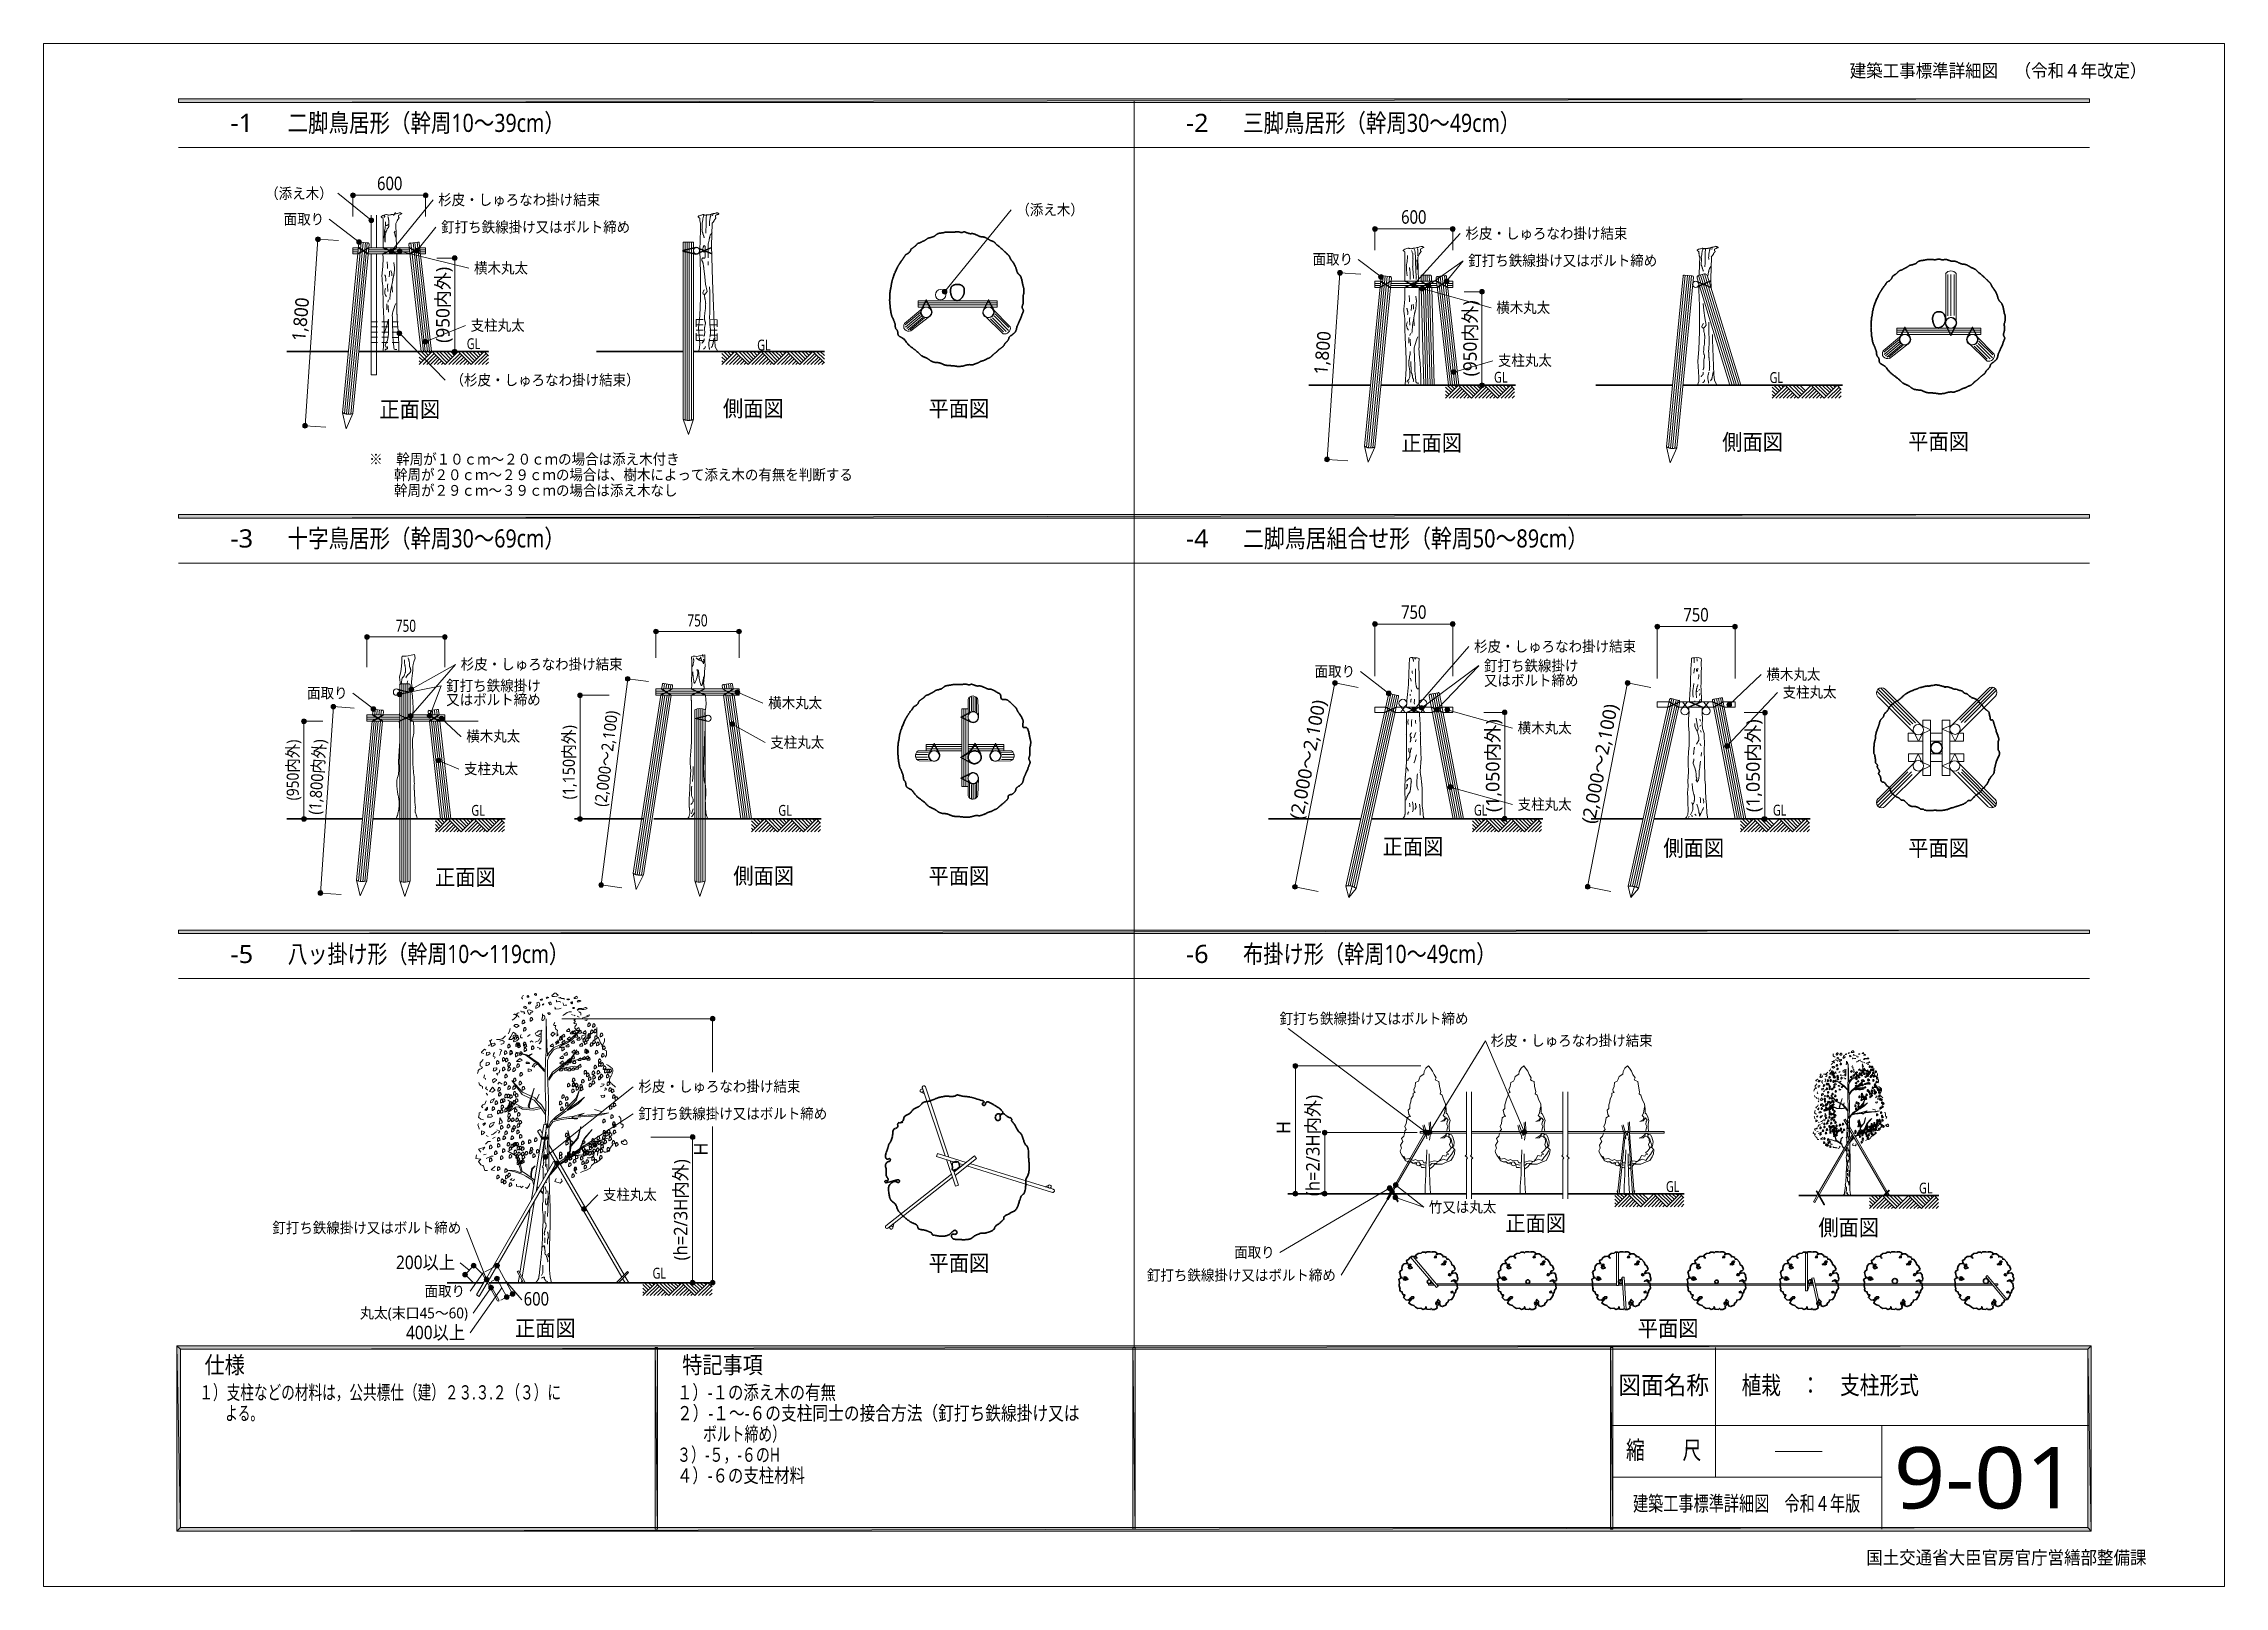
# Model space of a CAD drawing. Header units: millimetres. Extents: x 0 to 420, y 0 to 297.
import ezdxf
from ezdxf.enums import TextEntityAlignment as Align

# ---------------------------------------------------------------- set-up
doc = ezdxf.new("R2010")
doc.units = ezdxf.units.MM
doc.styles.add('kst32b', font='NotoSansJP-Variable.ttf')

msp = doc.modelspace()

# ---------------------------------------------------------------- texts
at = {"style": 'kst32b'}
for s, height, p, p2 in [('建築工事標準詳細図\u3000（令和４年改定）', 2.54, (348.01, 290.49), (405.16, 290.49)), ('-1', 3.491, (36.17, 279.97), (40.54, 279.97)), ('二脚鳥居形（幹周10～39cm）', 3.4908, (47.18, 279.97), (100.56, 279.97)), ('-2', 3.491, (220.18, 279.97), (224.54, 279.97)), ('三脚鳥居形（幹周30～49cm）', 3.4908, (231.18, 279.97), (284.57, 279.97)), ('（添え木）', 2.079, (42.86, 267.1), (55.86, 267.1)), ('600', 2.599, (64.41, 268.77), (69.28, 268.77)), ('杉皮・しゅろなわ掛け結束', 2.0791, (76.18, 265.87), (107.37, 265.87)), ('（添え木）', 2.079, (187.52, 263.95), (200.51, 263.95)), ('600', 2.599, (261.62, 262.3), (266.49, 262.3)), ('面取り', 2.079, (46.42, 262.15), (54.22, 262.15)), ('釘打ち鉄線掛け又はボルト締め', 2.0791, (76.75, 260.63), (113.14, 260.63)), ('杉皮・しゅろなわ掛け結束', 2.0791, (274, 259.4), (305.19, 259.4)), ('面取り', 2.079, (244.56, 254.44), (252.36, 254.44)), ('釘打ち鉄線掛け又はボルト締め', 2.0791, (274.55, 254.17), (310.94, 254.17)), ('(950内外)', 2.599, (78.36, 239.37), (78.36, 253.99)), ('横木丸太', 2.079, (83.08, 252.73), (93.47, 252.73)), ('1,800', 2.599, (50.59, 239.61), (51.33, 247.98)), ('支柱丸太', 2.079, (82.42, 241.7), (92.82, 241.7)), ('(950内外)', 2.599, (276.18, 232.92), (276.18, 247.54)), ('横木丸太', 2.079, (279.93, 245.13), (290.32, 245.13)), ('GL', 2.079, (81.68, 238.17), (84.28, 238.17)), ('GL', 2.079, (137.6, 237.91), (140.2, 237.91)), ('1,800', 2.599, (247.4, 233.15), (248.12, 241.51)), ('支柱丸太', 2.079, (280.25, 234.95), (290.64, 234.95)), ('（杉皮・しゅろなわ掛け結束）', 2.0791, (78.57, 231.18), (114.96, 231.18)), ('GL', 2.079, (279.51, 231.71), (282.1, 231.71)), ('GL', 2.079, (332.57, 231.65), (335.17, 231.65)), ('正面図', 3.119, (64.85, 225.02), (76.55, 225.02)), ('側面図', 3.119, (131.02, 225.17), (142.72, 225.17)), ('平面図', 3.119, (170.6, 225.17), (182.3, 225.17)), ('正面図', 3.119, (261.66, 218.55), (273.36, 218.55)), ('側面図', 3.119, (323.45, 218.72), (335.14, 218.72)), ('平面図', 3.119, (359.28, 218.84), (370.98, 218.84)), ('※\u3000幹周が１０ｃｍ～２０ｃｍの場合は添え木付き', 2.0791, (62.89, 215.94), (122.66, 215.94)), ('幹周が２０ｃｍ～２９ｃｍの場合は、樹木によって添え木の有無を判断する', 2.0791, (67.67, 212.94), (156.03, 212.94)), ('幹周が２９ｃｍ～３９ｃｍの場合は添え木なし', 2.0791, (67.67, 209.93), (122.25, 209.93)), ('-3', 3.491, (36.17, 199.98), (40.54, 199.98)), ('十字鳥居形（幹周30～69cm）', 3.4908, (47.18, 199.98), (100.56, 199.98)), ('-4', 3.491, (220.18, 199.98), (224.54, 199.98)), ('二脚鳥居組合せ形（幹周50～89cm）', 3.4908, (231.18, 199.98), (297.66, 199.98)), ('750', 2.324, (68.01, 183.75), (71.91, 183.75)), ('750', 2.324, (124.16, 184.78), (128.06, 184.78)), ('750', 2.599, (261.62, 186.25), (266.49, 186.25)), ('750', 2.599, (315.98, 185.74), (320.85, 185.74)), ('杉皮・しゅろなわ掛け結束', 2.0791, (275.67, 179.9), (306.86, 179.9)), ('杉皮・しゅろなわ掛け結束', 2.0791, (80.52, 176.47), (111.7, 176.47)), ('面取り', 2.079, (244.96, 175.09), (252.76, 175.09)), ('釘打ち鉄線掛け', 2.079, (277.58, 176.19), (295.77, 176.19)), ('横木丸太', 2.079, (331.96, 174.52), (342.35, 174.52)), ('面取り', 2.079, (50.93, 170.94), (58.72, 170.94)), ('釘打ち鉄線掛け', 2.079, (77.72, 172.34), (95.92, 172.34)), ('又はボルト締め', 2.079, (277.58, 173.35), (295.77, 173.35)), ('支柱丸太', 2.079, (335.07, 171.09), (345.46, 171.09)), ('又はボルト締め', 2.079, (77.72, 169.65), (95.92, 169.65)), ('(2,000～2,100)', 2.3242, (108.54, 149.99), (110.81, 168.42)), ('横木丸太', 2.079, (139.72, 169.04), (150.12, 169.04)), ('(2,000～2,100)', 2.5989, (242.68, 147.47), (247.13, 170.37)), ('(2,000～2,100)', 2.5989, (298.89, 146.66), (303.35, 169.57)), ('横木丸太', 2.079, (81.58, 162.62), (91.97, 162.62)), ('(1,150内外)', 2.324, (102.49, 151.49), (102.49, 165.78)), ('支柱丸太', 2.079, (140.12, 161.42), (150.52, 161.42)), ('(1,050内外)', 2.599, (280.54, 149.06), (280.54, 166.92)), ('横木丸太', 2.079, (284.06, 164.21), (294.45, 164.21)), ('(1,050内外)', 2.599, (330.67, 149.03), (330.67, 166.9)), ('(950内外)', 2.324, (49.32, 151.3), (49.32, 162.99)), ('(1,800内外)', 2.324, (53.53, 148.51), (54.54, 162.98)), ('支柱丸太', 2.079, (81.15, 156.34), (91.55, 156.34)), ('支柱丸太', 2.079, (284.06, 149.5), (294.45, 149.5)), ('GL', 2.079, (82.57, 148.34), (85.17, 148.34)), ('GL', 2.079, (141.69, 148.34), (144.29, 148.34)), ('GL', 2.079, (275.63, 148.38), (278.23, 148.38)), ('GL', 2.079, (333.21, 148.38), (335.8, 148.38)), ('正面図', 3.119, (258.04, 140.86), (269.74, 140.86)), ('側面図', 3.119, (312.12, 140.57), (323.82, 140.57)), ('平面図', 3.119, (359.28, 140.57), (370.98, 140.57)), ('側面図', 3.119, (133.01, 135.21), (144.71, 135.21)), ('正面図', 3.119, (75.57, 134.96), (87.26, 134.96)), ('平面図', 3.119, (170.6, 135.21), (182.3, 135.21)), ('-5', 3.491, (36.17, 119.99), (40.54, 119.99)), ('八ッ掛け形（幹周10～119cm）', 3.4908, (47.18, 119.99), (101.34, 119.99)), ('-6', 3.491, (220.18, 119.99), (224.54, 119.99)), ('布掛け形（幹周10～49cm）', 3.4908, (231.18, 119.99), (279.96, 119.99)), ('釘打ち鉄線掛け又はボルト締め', 2.0791, (238.21, 108.25), (274.59, 108.25)), ('杉皮・しゅろなわ掛け結束', 2.0791, (278.87, 104.03), (310.06, 104.03)), ('杉皮・しゅろなわ掛け結束', 2.0791, (114.74, 95.19), (145.93, 95.19)), ('(h=2/3H内外)', 2.599, (245.91, 75.12), (245.91, 94.61)), ('釘打ち鉄線掛け又はボルト締め', 2.0791, (114.72, 89.96), (151.11, 89.96)), ('(h=2/3H内外)', 2.599, (124.16, 62.74), (124.16, 82.23)), ('支柱丸太', 2.079, (107.89, 74.38), (118.28, 74.38)), ('GL', 2.079, (312.61, 75.92), (315.21, 75.92)), ('GL', 2.079, (361.36, 75.63), (363.96, 75.63)), ('竹又は丸太', 2.079, (266.95, 71.97), (279.95, 71.97)), ('正面図', 3.119, (281.69, 68.35), (293.38, 68.35)), ('釘打ち鉄線掛け又はボルト締め', 2.0791, (44.24, 67.99), (80.62, 67.99)), ('側面図', 3.119, (341.97, 67.52), (353.66, 67.52)), ('200以上', 2.599, (68.05, 61.07), (79.42, 61.07)), ('平面図', 3.119, (170.6, 60.68), (182.3, 60.68)), ('面取り', 2.079, (229.47, 63.27), (237.26, 63.27)), ('GL', 2.079, (117.45, 59.25), (120.05, 59.25)), ('釘打ち鉄線掛け又はボルト締め', 2.0791, (212.66, 58.86), (249.05, 58.86)), ('面取り', 2.079, (73.55, 55.8), (81.35, 55.8)), ('600', 2.599, (92.65, 54.06), (97.52, 54.06)), ('丸太(末口45～60)', 2.0791, (61.11, 51.58), (81.9, 51.58)), ('400以上', 2.599, (69.98, 47.56), (81.35, 47.56)), ('正面図', 3.119, (90.97, 48.13), (102.67, 48.13)), ('平面図', 3.119, (307.19, 48.11), (318.89, 48.11)), ('仕様', 3.273, (31.18, 40.98), (38.94, 40.98)), ('特記事項', 3.273, (123.17, 40.98), (138.69, 40.98)), ('１）支柱などの材料は，公共標仕（建）２３.３.２（３）に', 2.7278, (30.18, 35.98), (99.83, 35.98)), ('１）-１の添え木の有無', 2.7278, (122.17, 35.98), (152.77, 35.98)), ('図面名称', 3.491, (303.45, 36.98), (320.9, 36.98)), ('植栽\u3000：\u3000支柱形式', 3.491, (327.17, 36.98), (361.33, 36.98)), ('よる。', 2.728, (35.18, 31.98), (42.43, 31.98)), ('２）-１～-６の支柱同士の接合方法（釘打ち鉄線掛け又は', 2.7278, (122.17, 31.98), (199.69, 31.98)), ('ボルト締め）', 2.728, (127.17, 27.98), (143.16, 27.98)), ('３）-５，-６のH', 2.728, (122.17, 23.98), (141.97, 23.98)), ('縮\u3000\u3000尺', 3.491, (304.91, 24.49), (319.43, 24.49)), ('9-01', 11.831, (356.51, 14.99), (391.8, 14.99)), ('４）-６の支柱材料', 2.728, (122.17, 19.98), (146.8, 19.98)), ('建築工事標準詳細図\u3000令和４年版', 2.919, (306.26, 14.5), (350.04, 14.5)), ('国土交通省大臣官房官庁営繕部整備課', 2.54, (351.18, 4.27), (405.16, 4.27))]:
    msp.add_text(s, height=height, dxfattribs=at).set_placement(p, p2, align=Align.FIT)
for p in [(240.26, 87.08), (128.04, 82.93)]:
    msp.add_text('H', height=2.6, rotation=90, dxfattribs=at).set_placement(p)

# ---------------------------------------------------------------- hatches: boundary and pattern name
h = msp.add_hatch(color=7)
h.paths.add_polyline_path([(394.17, 285.62), (394.17, 286.32), (26.18, 285.62), (394.17, 285.62)])
h.paths.add_polyline_path([(394.17, 286.32), (26.18, 285.62), (26.18, 286.32), (394.17, 286.32)])
h = msp.add_hatch(color=7)
h.paths.add_polyline_path([(59.33, 267.95), (59.29, 267.78), (59.75, 267.78), (59.33, 267.95)])
h.paths.add_polyline_path([(59.29, 267.78), (59.75, 267.78), (59.33, 267.61), (59.29, 267.78)])
h.paths.add_polyline_path([(59.75, 267.78), (59.33, 267.61), (59.44, 267.46), (59.75, 267.78)])
h = msp.add_hatch(color=7)
h.paths.add_polyline_path([(59.75, 268.22), (59.58, 268.18), (59.75, 267.78), (59.75, 268.22)])
h.paths.add_polyline_path([(59.58, 268.18), (59.75, 267.78), (59.44, 268.1), (59.58, 268.18)])
h.paths.add_polyline_path([(59.75, 267.78), (59.44, 268.1), (59.33, 267.95), (59.75, 267.78)])
h = msp.add_hatch(color=7)
h.paths.add_polyline_path([(59.44, 267.46), (59.58, 267.36), (59.75, 267.78), (59.44, 267.46)])
h.paths.add_polyline_path([(59.58, 267.36), (59.75, 267.78), (59.75, 267.33), (59.58, 267.36)])
h.paths.add_polyline_path([(59.75, 267.78), (59.75, 267.33), (59.92, 267.36), (59.75, 267.78)])
for points in [[(59.92, 268.18), (59.75, 268.22), (59.75, 267.78), (59.92, 268.18)], [(73.91, 268.18), (73.74, 268.22), (73.74, 267.76), (73.91, 268.18)], [(63.46, 263.38), (63.29, 263.42), (63.29, 262.97), (63.46, 263.38)], [(256.73, 261.73), (256.56, 261.75), (256.56, 261.3), (256.73, 261.73)], [(271.74, 261.73), (271.57, 261.75), (271.57, 261.3), (271.74, 261.73)], [(53.19, 259.74), (53.02, 259.78), (53.02, 259.33), (53.19, 259.74)], [(61.11, 259.19), (60.94, 259.23), (60.94, 258.78), (61.11, 259.19)], [(67.31, 257.39), (67.14, 257.43), (67.14, 256.98), (67.31, 257.39)], [(68.92, 257.43), (68.75, 257.45), (68.75, 257.01), (68.92, 257.43)], [(72.24, 257.51), (72.07, 257.56), (72.07, 257.09), (72.24, 257.51)], [(79.54, 256.12), (79.37, 256.14), (79.37, 255.69), (79.54, 256.12)], [(250, 253.28), (249.83, 253.3), (249.83, 252.86), (250, 253.28)], [(257.92, 252.48), (257.75, 252.52), (257.75, 252.07), (257.92, 252.48)], [(173.88, 249.62), (173.71, 249.66), (173.71, 249.22), (173.88, 249.62)], [(264.2, 250.95), (264.03, 250.99), (264.03, 250.55), (264.2, 250.95)], [(265.83, 250.23), (265.66, 250.27), (265.66, 249.83), (265.83, 250.23)], [(267.02, 250.85), (266.83, 250.87), (266.83, 250.42), (267.02, 250.85)], [(270.55, 251.65), (270.38, 251.69), (270.38, 251.25), (270.55, 251.65)], [(277.35, 249.64), (277.18, 249.66), (277.18, 249.22), (277.35, 249.64)], [(68.88, 241.64), (68.71, 241.66), (68.71, 241.22), (68.88, 241.64)], [(73.85, 240.01), (73.68, 240.03), (73.68, 239.59), (73.85, 240.01)], [(79.54, 238.1), (79.37, 238.15), (79.37, 237.7), (79.54, 238.1)], [(271.93, 234.15), (271.76, 234.19), (271.76, 233.74), (271.93, 234.15)], [(277.35, 231.63), (277.18, 231.67), (277.18, 231.22), (277.35, 231.63)], [(50.69, 223.82), (50.52, 223.86), (50.52, 223.39), (50.69, 223.82)], [(247.52, 217.34), (247.35, 217.38), (247.35, 216.94), (247.52, 217.34)], [(256.73, 185.65), (256.56, 185.7), (256.56, 185.25), (256.73, 185.65)], [(271.74, 185.65), (271.57, 185.7), (271.57, 185.25), (271.74, 185.65)], [(311.11, 185.17), (310.94, 185.21), (310.94, 184.74), (311.11, 185.17)], [(326.07, 185.17), (325.9, 185.21), (325.9, 184.74), (326.07, 185.17)], [(62.63, 183.18), (62.46, 183.2), (62.46, 182.75), (62.63, 183.18)], [(77.64, 183.16), (77.47, 183.2), (77.47, 182.75), (77.64, 183.16)], [(118.28, 184.21), (118.09, 184.23), (118.09, 183.79), (118.28, 184.21)], [(134.28, 184.21), (134.11, 184.23), (134.11, 183.79), (134.28, 184.21)], [(68.92, 172.15), (68.75, 172.19), (68.75, 171.75), (68.92, 172.15)], [(71.18, 173.08), (71.01, 173.12), (71.01, 172.66), (71.18, 173.08)], [(112.84, 175.11), (112.67, 175.15), (112.67, 174.71), (112.84, 175.11)], [(133.98, 172.53), (133.82, 172.57), (133.82, 172.13), (133.98, 172.53)], [(249.05, 174.31), (248.86, 174.35), (248.86, 173.91), (249.05, 174.31)], [(259.42, 172.3), (259.23, 172.34), (259.23, 171.87), (259.42, 172.3)], [(305.41, 174.31), (305.24, 174.35), (305.24, 173.91), (305.41, 174.31)], [(366.39, 173.25), (366.33, 173.23), (366.29, 173.19), (366.27, 173.12), (366.29, 173.06), (366.33, 173.02), (366.39, 173), (366.46, 173.02), (366.5, 173.06), (366.52, 173.12), (366.5, 173.19), (366.46, 173.23), (366.39, 173.25)], [(56.16, 169.76), (55.99, 169.78), (55.99, 169.33), (56.16, 169.76)], [(63.88, 169.29), (63.71, 169.33), (63.71, 168.89), (63.88, 169.29)], [(71.06, 167.98), (70.89, 168), (70.89, 167.56), (71.06, 167.98)], [(74.72, 168), (74.55, 168.04), (74.55, 167.58), (74.72, 168)], [(103.67, 171.94), (103.5, 171.96), (103.5, 171.51), (103.67, 171.94)], [(264.24, 169.21), (264.08, 169.25), (264.08, 168.78), (264.24, 169.21)], [(265.75, 169.52), (265.58, 169.54), (265.58, 169.1), (265.75, 169.52)], [(268.69, 169.19), (268.52, 169.23), (268.52, 168.78), (268.69, 169.19)], [(270.68, 169.16), (270.51, 169.19), (270.51, 168.74), (270.68, 169.16)], [(281.73, 168.66), (281.56, 168.68), (281.56, 168.23), (281.73, 168.66)], [(324.99, 170.14), (324.8, 170.16), (324.8, 169.71), (324.99, 170.14)], [(331.85, 168.61), (331.66, 168.66), (331.66, 168.19), (331.85, 168.61)], [(50.5, 166.94), (50.31, 166.96), (50.31, 166.52), (50.5, 166.94)], [(77, 167.45), (76.83, 167.49), (76.83, 167.03), (77, 167.45)], [(132.97, 166.41), (132.8, 166.43), (132.8, 165.99), (132.97, 166.41)], [(324.55, 162.16), (324.36, 162.2), (324.36, 161.76), (324.55, 162.16)], [(76.43, 159.38), (76.24, 159.43), (76.24, 158.96), (76.43, 159.38)], [(271.25, 154.28), (271.08, 154.33), (271.08, 153.86), (271.25, 154.28)], [(50.5, 148.15), (50.31, 148.19), (50.31, 147.74), (50.5, 148.15)], [(103.67, 148.15), (103.5, 148.19), (103.5, 147.74), (103.67, 148.15)], [(281.73, 148.17), (281.56, 148.21), (281.56, 147.76), (281.73, 148.17)], [(331.77, 148.15), (331.6, 148.19), (331.6, 147.74), (331.77, 148.15)], [(107.74, 135.42), (107.57, 135.47), (107.57, 135.02), (107.74, 135.42)], [(241.34, 135.06), (241.17, 135.11), (241.17, 134.66), (241.34, 135.06)], [(297.71, 135.09), (297.54, 135.13), (297.54, 134.66), (297.71, 135.09)], [(53.68, 133.86), (53.51, 133.9), (53.51, 133.46), (53.68, 133.86)], [(93.56, 113.71), (93.54, 113.69), (93.51, 113.66), (93.54, 113.64), (93.56, 113.62), (93.58, 113.64), (93.6, 113.66), (93.58, 113.69), (93.56, 113.71)], [(94.91, 114.13), (94.89, 114.11), (94.87, 114.09), (94.89, 114.07), (94.91, 114.05), (94.93, 114.07), (94.95, 114.09), (94.93, 114.11), (94.91, 114.13)], [(94, 109.47), (93.98, 109.45), (93.96, 109.43), (93.98, 109.41), (94, 109.39), (94.02, 109.41), (94.04, 109.43), (94.02, 109.45), (94, 109.47)], [(97.32, 110.32), (97.3, 110.3), (97.28, 110.28), (97.3, 110.26), (97.32, 110.24), (97.35, 110.26), (97.37, 110.28), (97.35, 110.3), (97.32, 110.32)], [(101.83, 112.5), (101.81, 112.48), (101.79, 112.46), (101.81, 112.44), (101.83, 112.42), (101.85, 112.44), (101.88, 112.46), (101.85, 112.48), (101.83, 112.5)], [(129.2, 109.69), (129.03, 109.73), (129.03, 109.26), (129.2, 109.69)], [(91.12, 106.15), (91.1, 106.13), (91.08, 106.11), (91.1, 106.09), (91.12, 106.07), (91.14, 106.09), (91.16, 106.11), (91.14, 106.13), (91.12, 106.15)], [(92.5, 108.97), (92.48, 108.94), (92.46, 108.92), (92.48, 108.9), (92.5, 108.88), (92.52, 108.9), (92.54, 108.92), (92.52, 108.94), (92.5, 108.97)], [(92.75, 107.57), (92.73, 107.55), (92.71, 107.53), (92.73, 107.51), (92.75, 107.48), (92.77, 107.51), (92.79, 107.53), (92.77, 107.55), (92.75, 107.57)], [(92.86, 108.61), (92.84, 108.58), (92.82, 108.56), (92.84, 108.54), (92.86, 108.52), (92.88, 108.54), (92.9, 108.56), (92.88, 108.58), (92.86, 108.61)], [(93.11, 107.19), (93.09, 107.17), (93.07, 107.15), (93.09, 107.12), (93.11, 107.1), (93.13, 107.12), (93.15, 107.15), (93.13, 107.17), (93.11, 107.19)], [(94.36, 109.11), (94.34, 109.09), (94.32, 109.07), (94.34, 109.05), (94.36, 109.03), (94.38, 109.05), (94.4, 109.07), (94.38, 109.09), (94.36, 109.11)], [(99.69, 105.83), (99.67, 105.81), (99.65, 105.79), (99.67, 105.77), (99.69, 105.75), (99.72, 105.77), (99.74, 105.79), (99.72, 105.81), (99.69, 105.83)], [(100.05, 105.45), (100.03, 105.43), (100.01, 105.41), (100.03, 105.39), (100.05, 105.37), (100.08, 105.39), (100.1, 105.41), (100.08, 105.43), (100.05, 105.45)], [(104.2, 105.43), (104.18, 105.41), (104.16, 105.39), (104.18, 105.37), (104.2, 105.35), (104.22, 105.37), (104.25, 105.39), (104.22, 105.41), (104.2, 105.43)], [(104.46, 105.01), (104.44, 104.99), (104.42, 104.97), (104.44, 104.94), (104.46, 104.92), (104.48, 104.94), (104.5, 104.97), (104.48, 104.99), (104.46, 105.01)], [(104.56, 105.05), (104.54, 105.03), (104.52, 105.01), (104.54, 104.99), (104.56, 104.97), (104.58, 104.99), (104.61, 105.01), (104.58, 105.03), (104.56, 105.05)], [(104.73, 105.56), (104.71, 105.54), (104.69, 105.52), (104.71, 105.49), (104.73, 105.47), (104.75, 105.49), (104.77, 105.52), (104.75, 105.54), (104.73, 105.56)], [(105.09, 105.2), (105.07, 105.18), (105.05, 105.16), (105.07, 105.13), (105.09, 105.11), (105.11, 105.13), (105.13, 105.16), (105.11, 105.18), (105.09, 105.2)], [(105.13, 108.44), (105.11, 108.42), (105.09, 108.39), (105.11, 108.37), (105.13, 108.35), (105.16, 108.37), (105.18, 108.39), (105.16, 108.42), (105.13, 108.44)], [(105.13, 106.38), (105.11, 106.36), (105.09, 106.34), (105.11, 106.32), (105.13, 106.3), (105.16, 106.32), (105.18, 106.34), (105.16, 106.36), (105.13, 106.38)], [(105.13, 106.11), (105.11, 106.09), (105.09, 106.07), (105.11, 106.04), (105.13, 106.02), (105.16, 106.04), (105.18, 106.07), (105.16, 106.09), (105.13, 106.11)], [(105.49, 108.08), (105.47, 108.06), (105.45, 108.03), (105.47, 108.01), (105.49, 107.99), (105.52, 108.01), (105.54, 108.03), (105.52, 108.06), (105.49, 108.08)], [(105.49, 106), (105.47, 105.98), (105.45, 105.96), (105.47, 105.94), (105.49, 105.92), (105.52, 105.94), (105.54, 105.96), (105.52, 105.98), (105.49, 106)], [(105.49, 105.75), (105.47, 105.73), (105.45, 105.71), (105.47, 105.69), (105.49, 105.66), (105.52, 105.69), (105.54, 105.71), (105.52, 105.73), (105.49, 105.75)], [(105.66, 107.06), (105.64, 107.04), (105.62, 107.02), (105.64, 107), (105.66, 106.98), (105.69, 107), (105.71, 107.02), (105.69, 107.04), (105.66, 107.06)], [(106.02, 106.7), (106, 106.68), (105.98, 106.66), (106, 106.64), (106.02, 106.62), (106.04, 106.64), (106.07, 106.66), (106.04, 106.68), (106.02, 106.7)], [(106.04, 108.31), (106.02, 108.29), (106, 108.27), (106.02, 108.25), (106.04, 108.23), (106.07, 108.25), (106.09, 108.27), (106.07, 108.29), (106.04, 108.31)], [(106.09, 105.11), (106.07, 105.09), (106.04, 105.07), (106.07, 105.05), (106.09, 105.03), (106.11, 105.05), (106.13, 105.07), (106.11, 105.09), (106.09, 105.11)], [(106.32, 107.21), (106.3, 107.19), (106.28, 107.17), (106.3, 107.15), (106.32, 107.12), (106.34, 107.15), (106.36, 107.17), (106.34, 107.19), (106.32, 107.21)], [(106.4, 107.93), (106.38, 107.91), (106.36, 107.89), (106.38, 107.87), (106.4, 107.84), (106.43, 107.87), (106.45, 107.89), (106.43, 107.91), (106.4, 107.93)], [(106.45, 105.96), (106.43, 105.94), (106.4, 105.92), (106.43, 105.9), (106.45, 105.88), (106.47, 105.9), (106.49, 105.92), (106.47, 105.94), (106.45, 105.96)], [(106.68, 106.85), (106.66, 106.83), (106.64, 106.81), (106.66, 106.79), (106.68, 106.76), (106.7, 106.79), (106.72, 106.81), (106.7, 106.83), (106.68, 106.85)], [(106.81, 105.6), (106.79, 105.58), (106.76, 105.56), (106.79, 105.54), (106.81, 105.52), (106.83, 105.54), (106.85, 105.56), (106.83, 105.58), (106.81, 105.6)], [(107.51, 106.47), (107.48, 106.45), (107.46, 106.43), (107.48, 106.4), (107.51, 106.38), (107.53, 106.4), (107.55, 106.43), (107.53, 106.45), (107.51, 106.47)], [(107.87, 106.11), (107.84, 106.09), (107.82, 106.07), (107.84, 106.04), (107.87, 106.02), (107.89, 106.04), (107.91, 106.07), (107.89, 106.09), (107.87, 106.11)], [(87.52, 101.18), (87.5, 101.16), (87.48, 101.13), (87.5, 101.11), (87.52, 101.09), (87.55, 101.11), (87.57, 101.13), (87.55, 101.16), (87.52, 101.18)], [(87.88, 100.82), (87.86, 100.8), (87.84, 100.77), (87.86, 100.75), (87.88, 100.73), (87.91, 100.75), (87.93, 100.77), (87.91, 100.8), (87.88, 100.82)], [(88.67, 101.77), (88.65, 101.75), (88.62, 101.73), (88.65, 101.71), (88.67, 101.68), (88.69, 101.71), (88.71, 101.73), (88.69, 101.75), (88.67, 101.77)], [(89.03, 101.41), (89.01, 101.39), (88.98, 101.37), (89.01, 101.35), (89.03, 101.32), (89.05, 101.35), (89.07, 101.37), (89.05, 101.39), (89.03, 101.41)], [(89.05, 103.06), (89.03, 103.04), (89.01, 103.02), (89.03, 103), (89.05, 102.98), (89.07, 103), (89.09, 103.02), (89.07, 103.04), (89.05, 103.06)], [(89.26, 101.64), (89.24, 101.62), (89.22, 101.6), (89.24, 101.58), (89.26, 101.56), (89.28, 101.58), (89.3, 101.6), (89.28, 101.62), (89.26, 101.64)], [(89.41, 102.7), (89.39, 102.68), (89.37, 102.66), (89.39, 102.64), (89.41, 102.62), (89.43, 102.64), (89.45, 102.66), (89.43, 102.68), (89.41, 102.7)], [(89.62, 101.28), (89.6, 101.26), (89.58, 101.24), (89.6, 101.22), (89.62, 101.2), (89.64, 101.22), (89.66, 101.24), (89.64, 101.26), (89.62, 101.28)], [(89.7, 104.33), (89.68, 104.31), (89.66, 104.29), (89.68, 104.27), (89.7, 104.25), (89.73, 104.27), (89.75, 104.29), (89.73, 104.31), (89.7, 104.33)], [(90.06, 103.95), (90.04, 103.93), (90.02, 103.91), (90.04, 103.89), (90.06, 103.86), (90.09, 103.89), (90.11, 103.91), (90.09, 103.93), (90.06, 103.95)], [(90.09, 103.12), (90.06, 103.1), (90.04, 103.08), (90.06, 103.06), (90.09, 103.04), (90.11, 103.06), (90.13, 103.08), (90.11, 103.1), (90.09, 103.12)], [(90.09, 103.02), (90.06, 103), (90.04, 102.98), (90.06, 102.95), (90.09, 102.93), (90.11, 102.95), (90.13, 102.98), (90.11, 103), (90.09, 103.02)], [(90.45, 102.76), (90.42, 102.74), (90.4, 102.72), (90.42, 102.7), (90.45, 102.68), (90.47, 102.7), (90.49, 102.72), (90.47, 102.74), (90.45, 102.76)], [(90.45, 102.64), (90.42, 102.62), (90.4, 102.59), (90.42, 102.57), (90.45, 102.55), (90.47, 102.57), (90.49, 102.59), (90.47, 102.62), (90.45, 102.64)], [(91.16, 102.64), (91.14, 102.62), (91.12, 102.59), (91.14, 102.57), (91.16, 102.55), (91.19, 102.57), (91.21, 102.59), (91.19, 102.62), (91.16, 102.64)], [(91.29, 104.63), (91.27, 104.61), (91.25, 104.58), (91.27, 104.56), (91.29, 104.54), (91.31, 104.56), (91.33, 104.58), (91.31, 104.61), (91.29, 104.63)], [(91.52, 104.63), (91.5, 104.61), (91.48, 104.58), (91.5, 104.56), (91.52, 104.54), (91.55, 104.56), (91.57, 104.58), (91.55, 104.61), (91.52, 104.63)], [(91.52, 102.28), (91.5, 102.26), (91.48, 102.23), (91.5, 102.21), (91.52, 102.19), (91.55, 102.21), (91.57, 102.23), (91.55, 102.26), (91.52, 102.28)], [(91.65, 104.37), (91.63, 104.35), (91.61, 104.33), (91.63, 104.31), (91.65, 104.29), (91.67, 104.31), (91.69, 104.33), (91.67, 104.35), (91.65, 104.37)], [(91.65, 104.25), (91.63, 104.22), (91.61, 104.2), (91.63, 104.18), (91.65, 104.16), (91.67, 104.18), (91.69, 104.2), (91.67, 104.22), (91.65, 104.25)], [(91.88, 104.25), (91.86, 104.22), (91.84, 104.2), (91.86, 104.18), (91.88, 104.16), (91.91, 104.18), (91.93, 104.2), (91.91, 104.22), (91.88, 104.25)], [(92.01, 103.99), (91.99, 103.97), (91.97, 103.95), (91.99, 103.93), (92.01, 103.91), (92.03, 103.93), (92.05, 103.95), (92.03, 103.97), (92.01, 103.99)], [(92.01, 102.89), (91.99, 102.87), (91.97, 102.85), (91.99, 102.83), (92.01, 102.81), (92.03, 102.83), (92.05, 102.85), (92.03, 102.87), (92.01, 102.89)], [(92.37, 102.51), (92.35, 102.49), (92.33, 102.47), (92.35, 102.45), (92.37, 102.43), (92.39, 102.45), (92.41, 102.47), (92.39, 102.49), (92.37, 102.51)], [(92.71, 104.73), (92.69, 104.71), (92.67, 104.69), (92.69, 104.67), (92.71, 104.65), (92.73, 104.67), (92.75, 104.69), (92.73, 104.71), (92.71, 104.73)], [(92.84, 104.37), (92.82, 104.35), (92.79, 104.33), (92.82, 104.31), (92.84, 104.29), (92.86, 104.31), (92.88, 104.33), (92.86, 104.35), (92.84, 104.37)], [(92.84, 103.63), (92.82, 103.61), (92.79, 103.59), (92.82, 103.57), (92.84, 103.55), (92.86, 103.57), (92.88, 103.59), (92.86, 103.61), (92.84, 103.63)], [(93.07, 104.37), (93.05, 104.35), (93.03, 104.33), (93.05, 104.31), (93.07, 104.29), (93.09, 104.31), (93.11, 104.33), (93.09, 104.35), (93.07, 104.37)], [(93.2, 103.99), (93.18, 103.97), (93.15, 103.95), (93.18, 103.93), (93.2, 103.91), (93.22, 103.93), (93.24, 103.95), (93.22, 103.97), (93.2, 103.99)], [(93.2, 103.25), (93.18, 103.23), (93.15, 103.21), (93.18, 103.19), (93.2, 103.17), (93.22, 103.19), (93.24, 103.21), (93.22, 103.23), (93.2, 103.25)], [(94.28, 103.99), (94.26, 103.97), (94.23, 103.95), (94.26, 103.93), (94.28, 103.91), (94.3, 103.93), (94.32, 103.95), (94.3, 103.97), (94.28, 103.99)], [(94.64, 103.63), (94.61, 103.61), (94.59, 103.59), (94.61, 103.57), (94.64, 103.55), (94.66, 103.57), (94.68, 103.59), (94.66, 103.61), (94.64, 103.63)], [(100.1, 103.78), (100.08, 103.76), (100.05, 103.74), (100.08, 103.72), (100.1, 103.7), (100.12, 103.72), (100.14, 103.74), (100.12, 103.76), (100.1, 103.78)], [(100.46, 103.42), (100.44, 103.4), (100.41, 103.38), (100.44, 103.36), (100.46, 103.34), (100.48, 103.36), (100.5, 103.38), (100.48, 103.4), (100.46, 103.42)], [(104.54, 103.38), (104.52, 103.36), (104.5, 103.34), (104.52, 103.31), (104.54, 103.29), (104.56, 103.31), (104.58, 103.34), (104.56, 103.36), (104.54, 103.38)], [(104.77, 103.25), (104.75, 103.23), (104.73, 103.21), (104.75, 103.19), (104.77, 103.17), (104.8, 103.19), (104.82, 103.21), (104.8, 103.23), (104.77, 103.25)], [(104.82, 104.65), (104.8, 104.63), (104.77, 104.61), (104.8, 104.58), (104.82, 104.56), (104.84, 104.58), (104.86, 104.61), (104.84, 104.63), (104.82, 104.65)], [(104.9, 103.02), (104.88, 103), (104.86, 102.98), (104.88, 102.95), (104.9, 102.93), (104.92, 102.95), (104.94, 102.98), (104.92, 103), (104.9, 103.02)], [(105.13, 102.89), (105.11, 102.87), (105.09, 102.85), (105.11, 102.83), (105.13, 102.81), (105.16, 102.83), (105.18, 102.85), (105.16, 102.87), (105.13, 102.89)], [(105.6, 104.63), (105.58, 104.61), (105.56, 104.58), (105.58, 104.56), (105.6, 104.54), (105.62, 104.56), (105.64, 104.58), (105.62, 104.61), (105.6, 104.63)], [(105.96, 104.25), (105.94, 104.22), (105.92, 104.2), (105.94, 104.18), (105.96, 104.16), (105.98, 104.18), (106, 104.2), (105.98, 104.22), (105.96, 104.25)], [(106.45, 104.73), (106.43, 104.71), (106.4, 104.69), (106.43, 104.67), (106.45, 104.65), (106.47, 104.67), (106.49, 104.69), (106.47, 104.71), (106.45, 104.73)], [(106.57, 103.12), (106.55, 103.1), (106.53, 103.08), (106.55, 103.06), (106.57, 103.04), (106.6, 103.06), (106.62, 103.08), (106.6, 103.1), (106.57, 103.12)], [(106.81, 104.73), (106.79, 104.71), (106.76, 104.69), (106.79, 104.67), (106.81, 104.65), (106.83, 104.67), (106.85, 104.69), (106.83, 104.71), (106.81, 104.73)], [(106.93, 102.76), (106.91, 102.74), (106.89, 102.72), (106.91, 102.7), (106.93, 102.68), (106.96, 102.7), (106.98, 102.72), (106.96, 102.74), (106.93, 102.76)], [(107.17, 104.37), (107.15, 104.35), (107.12, 104.33), (107.15, 104.31), (107.17, 104.29), (107.19, 104.31), (107.21, 104.33), (107.19, 104.35), (107.17, 104.37)], [(107.17, 101.52), (107.15, 101.49), (107.12, 101.47), (107.15, 101.45), (107.17, 101.43), (107.19, 101.45), (107.21, 101.47), (107.19, 101.49), (107.17, 101.52)], [(107.53, 101.16), (107.51, 101.13), (107.48, 101.11), (107.51, 101.09), (107.53, 101.07), (107.55, 101.09), (107.57, 101.11), (107.55, 101.13), (107.53, 101.16)], [(107.78, 102.53), (107.76, 102.51), (107.74, 102.49), (107.76, 102.47), (107.78, 102.45), (107.8, 102.47), (107.82, 102.49), (107.8, 102.51), (107.78, 102.53)], [(107.99, 103.99), (107.97, 103.97), (107.95, 103.95), (107.97, 103.93), (107.99, 103.91), (108.01, 103.93), (108.03, 103.95), (108.01, 103.97), (107.99, 103.99)], [(108.14, 102.17), (108.12, 102.15), (108.1, 102.13), (108.12, 102.11), (108.14, 102.09), (108.16, 102.11), (108.18, 102.13), (108.16, 102.15), (108.14, 102.17)], [(108.35, 103.63), (108.33, 103.61), (108.31, 103.59), (108.33, 103.57), (108.35, 103.55), (108.37, 103.57), (108.39, 103.59), (108.37, 103.61), (108.35, 103.63)], [(345.52, 102.64), (345.5, 102.62), (345.48, 102.59), (345.5, 102.57), (345.52, 102.55), (345.55, 102.57), (345.57, 102.59), (345.55, 102.62), (345.52, 102.64)], [(346.24, 102.64), (346.22, 102.62), (346.2, 102.59), (346.22, 102.57), (346.24, 102.55), (346.27, 102.57), (346.29, 102.59), (346.27, 102.62), (346.24, 102.64)], [(88.69, 99.93), (88.67, 99.91), (88.65, 99.89), (88.67, 99.86), (88.69, 99.84), (88.71, 99.86), (88.73, 99.89), (88.71, 99.91), (88.69, 99.93)], [(88.98, 97.11), (88.96, 97.09), (88.94, 97.07), (88.96, 97.05), (88.98, 97.03), (89.01, 97.05), (89.03, 97.07), (89.01, 97.09), (88.98, 97.11)], [(89.05, 99.55), (89.03, 99.53), (89.01, 99.5), (89.03, 99.48), (89.05, 99.46), (89.07, 99.48), (89.09, 99.5), (89.07, 99.53), (89.05, 99.55)], [(89.13, 98.55), (89.11, 98.53), (89.09, 98.51), (89.11, 98.49), (89.13, 98.47), (89.15, 98.49), (89.18, 98.51), (89.15, 98.53), (89.13, 98.55)], [(89.34, 96.75), (89.32, 96.73), (89.3, 96.71), (89.32, 96.69), (89.34, 96.67), (89.37, 96.69), (89.39, 96.71), (89.37, 96.73), (89.34, 96.75)], [(89.49, 98.17), (89.47, 98.15), (89.45, 98.13), (89.47, 98.11), (89.49, 98.09), (89.51, 98.11), (89.53, 98.13), (89.51, 98.15), (89.49, 98.17)], [(89.73, 100.77), (89.7, 100.75), (89.68, 100.73), (89.7, 100.71), (89.73, 100.69), (89.75, 100.71), (89.77, 100.73), (89.75, 100.75), (89.73, 100.77)], [(89.73, 99.93), (89.7, 99.91), (89.68, 99.89), (89.7, 99.86), (89.73, 99.84), (89.75, 99.86), (89.77, 99.89), (89.75, 99.91), (89.73, 99.93)], [(90.09, 100.41), (90.06, 100.39), (90.04, 100.37), (90.06, 100.35), (90.09, 100.33), (90.11, 100.35), (90.13, 100.37), (90.11, 100.39), (90.09, 100.41)], [(90.09, 99.55), (90.06, 99.53), (90.04, 99.5), (90.06, 99.48), (90.09, 99.46), (90.11, 99.48), (90.13, 99.5), (90.11, 99.53), (90.09, 99.55)], [(90.7, 99.8), (90.68, 99.78), (90.66, 99.76), (90.68, 99.74), (90.7, 99.72), (90.72, 99.74), (90.74, 99.76), (90.72, 99.78), (90.7, 99.8)], [(90.81, 97.81), (90.78, 97.79), (90.76, 97.77), (90.78, 97.75), (90.81, 97.73), (90.83, 97.75), (90.85, 97.77), (90.83, 97.79), (90.81, 97.81)], [(91.06, 99.42), (91.04, 99.4), (91.02, 99.38), (91.04, 99.36), (91.06, 99.34), (91.08, 99.36), (91.1, 99.38), (91.08, 99.4), (91.06, 99.42)], [(91.16, 97.45), (91.14, 97.43), (91.12, 97.41), (91.14, 97.39), (91.16, 97.37), (91.19, 97.39), (91.21, 97.41), (91.19, 97.43), (91.16, 97.45)], [(91.46, 100.54), (91.44, 100.52), (91.42, 100.5), (91.44, 100.48), (91.46, 100.46), (91.48, 100.48), (91.5, 100.5), (91.48, 100.52), (91.46, 100.54)], [(91.82, 100.18), (91.8, 100.16), (91.78, 100.14), (91.8, 100.12), (91.82, 100.1), (91.84, 100.12), (91.86, 100.14), (91.84, 100.16), (91.82, 100.18)], [(91.88, 97.2), (91.86, 97.18), (91.84, 97.16), (91.86, 97.13), (91.88, 97.11), (91.91, 97.13), (91.93, 97.16), (91.91, 97.18), (91.88, 97.2)], [(92.05, 98.89), (92.03, 98.87), (92.01, 98.85), (92.03, 98.83), (92.05, 98.81), (92.07, 98.83), (92.1, 98.85), (92.07, 98.87), (92.05, 98.89)], [(92.24, 96.82), (92.22, 96.8), (92.2, 96.77), (92.22, 96.75), (92.24, 96.73), (92.27, 96.75), (92.29, 96.77), (92.27, 96.8), (92.24, 96.82)], [(92.41, 98.53), (92.39, 98.51), (92.37, 98.49), (92.39, 98.47), (92.41, 98.45), (92.43, 98.47), (92.46, 98.49), (92.43, 98.51), (92.41, 98.53)], [(101.2, 96.82), (101.18, 96.8), (101.16, 96.77), (101.18, 96.75), (101.2, 96.73), (101.22, 96.75), (101.24, 96.77), (101.22, 96.8), (101.2, 96.82)], [(102.15, 97.81), (102.13, 97.79), (102.11, 97.77), (102.13, 97.75), (102.15, 97.73), (102.17, 97.75), (102.19, 97.77), (102.17, 97.79), (102.15, 97.81)], [(102.15, 96.94), (102.13, 96.92), (102.11, 96.9), (102.13, 96.88), (102.15, 96.86), (102.17, 96.88), (102.19, 96.9), (102.17, 96.92), (102.15, 96.94)], [(102.15, 96.82), (102.13, 96.8), (102.11, 96.77), (102.13, 96.75), (102.15, 96.73), (102.17, 96.75), (102.19, 96.77), (102.17, 96.8), (102.15, 96.82)], [(102.51, 97.45), (102.49, 97.43), (102.47, 97.41), (102.49, 97.39), (102.51, 97.37), (102.53, 97.39), (102.55, 97.41), (102.53, 97.43), (102.51, 97.45)], [(102.74, 96.82), (102.72, 96.8), (102.7, 96.77), (102.72, 96.75), (102.74, 96.73), (102.76, 96.75), (102.79, 96.77), (102.76, 96.8), (102.74, 96.82)], [(103.93, 97.58), (103.91, 97.56), (103.89, 97.54), (103.91, 97.51), (103.93, 97.49), (103.95, 97.51), (103.97, 97.54), (103.95, 97.56), (103.93, 97.58)], [(104.29, 97.2), (104.27, 97.18), (104.25, 97.16), (104.27, 97.13), (104.29, 97.11), (104.31, 97.13), (104.33, 97.16), (104.31, 97.18), (104.29, 97.2)], [(104.42, 99.29), (104.39, 99.27), (104.37, 99.25), (104.39, 99.23), (104.42, 99.21), (104.44, 99.23), (104.46, 99.25), (104.44, 99.27), (104.42, 99.29)], [(104.77, 98.93), (104.75, 98.91), (104.73, 98.89), (104.75, 98.87), (104.77, 98.85), (104.8, 98.87), (104.82, 98.89), (104.8, 98.91), (104.77, 98.93)], [(104.9, 98.81), (104.88, 98.78), (104.86, 98.76), (104.88, 98.74), (104.9, 98.72), (104.92, 98.74), (104.94, 98.76), (104.92, 98.78), (104.9, 98.81)], [(105.26, 98.42), (105.24, 98.4), (105.22, 98.38), (105.24, 98.36), (105.26, 98.34), (105.28, 98.36), (105.3, 98.38), (105.28, 98.4), (105.26, 98.42)], [(105.26, 98.07), (105.24, 98.04), (105.22, 98.02), (105.24, 98), (105.26, 97.98), (105.28, 98), (105.3, 98.02), (105.28, 98.04), (105.26, 98.07)], [(105.37, 96.82), (105.35, 96.8), (105.33, 96.77), (105.35, 96.75), (105.37, 96.73), (105.39, 96.75), (105.41, 96.77), (105.39, 96.8), (105.37, 96.82)], [(105.62, 97.68), (105.6, 97.66), (105.58, 97.64), (105.6, 97.62), (105.62, 97.6), (105.64, 97.62), (105.66, 97.64), (105.64, 97.66), (105.62, 97.68)], [(105.96, 99.17), (105.94, 99.14), (105.92, 99.12), (105.94, 99.1), (105.96, 99.08), (105.98, 99.1), (106, 99.12), (105.98, 99.14), (105.96, 99.17)], [(105.96, 97.32), (105.94, 97.3), (105.92, 97.28), (105.94, 97.26), (105.96, 97.24), (105.98, 97.26), (106, 97.28), (105.98, 97.3), (105.96, 97.32)], [(106.09, 98.32), (106.07, 98.3), (106.04, 98.28), (106.07, 98.26), (106.09, 98.23), (106.11, 98.26), (106.13, 98.28), (106.11, 98.3), (106.09, 98.32)], [(106.32, 100.29), (106.3, 100.27), (106.28, 100.25), (106.3, 100.22), (106.32, 100.2), (106.34, 100.22), (106.36, 100.25), (106.34, 100.27), (106.32, 100.29)], [(106.32, 98.81), (106.3, 98.78), (106.28, 98.76), (106.3, 98.74), (106.32, 98.72), (106.34, 98.74), (106.36, 98.76), (106.34, 98.78), (106.32, 98.81)], [(106.32, 96.94), (106.3, 96.92), (106.28, 96.9), (106.3, 96.88), (106.32, 96.86), (106.34, 96.88), (106.36, 96.9), (106.34, 96.92), (106.32, 96.94)], [(106.45, 97.94), (106.43, 97.92), (106.4, 97.9), (106.43, 97.87), (106.45, 97.85), (106.47, 97.87), (106.49, 97.9), (106.47, 97.92), (106.45, 97.94)], [(106.68, 99.93), (106.66, 99.91), (106.64, 99.89), (106.66, 99.86), (106.68, 99.84), (106.7, 99.86), (106.72, 99.89), (106.7, 99.91), (106.68, 99.93)], [(106.93, 99.29), (106.91, 99.27), (106.89, 99.25), (106.91, 99.23), (106.93, 99.21), (106.96, 99.23), (106.98, 99.25), (106.96, 99.27), (106.93, 99.29)], [(107.17, 100.77), (107.15, 100.75), (107.12, 100.73), (107.15, 100.71), (107.17, 100.69), (107.19, 100.71), (107.21, 100.73), (107.19, 100.75), (107.17, 100.77)], [(107.17, 98.17), (107.15, 98.15), (107.12, 98.13), (107.15, 98.11), (107.17, 98.09), (107.19, 98.11), (107.21, 98.13), (107.19, 98.15), (107.17, 98.17)], [(107.29, 98.93), (107.27, 98.91), (107.25, 98.89), (107.27, 98.87), (107.29, 98.85), (107.31, 98.87), (107.34, 98.89), (107.31, 98.91), (107.29, 98.93)], [(107.51, 98.55), (107.48, 98.53), (107.46, 98.51), (107.48, 98.49), (107.51, 98.47), (107.53, 98.49), (107.55, 98.51), (107.53, 98.53), (107.51, 98.55)], [(107.53, 100.41), (107.51, 100.39), (107.48, 100.37), (107.51, 100.35), (107.53, 100.33), (107.55, 100.35), (107.57, 100.37), (107.55, 100.39), (107.53, 100.41)], [(107.53, 97.81), (107.51, 97.79), (107.48, 97.77), (107.51, 97.75), (107.53, 97.73), (107.55, 97.75), (107.57, 97.77), (107.55, 97.79), (107.53, 97.81)], [(107.63, 100.77), (107.61, 100.75), (107.59, 100.73), (107.61, 100.71), (107.63, 100.69), (107.65, 100.71), (107.67, 100.73), (107.65, 100.75), (107.63, 100.77)], [(107.87, 98.17), (107.84, 98.15), (107.82, 98.13), (107.84, 98.11), (107.87, 98.09), (107.89, 98.11), (107.91, 98.13), (107.89, 98.15), (107.87, 98.17)], [(107.99, 100.41), (107.97, 100.39), (107.95, 100.37), (107.97, 100.35), (107.99, 100.33), (108.01, 100.35), (108.03, 100.37), (108.01, 100.39), (107.99, 100.41)], [(108.12, 100.16), (108.1, 100.14), (108.08, 100.12), (108.1, 100.1), (108.12, 100.08), (108.14, 100.1), (108.16, 100.12), (108.14, 100.14), (108.12, 100.16)], [(108.35, 99.55), (108.33, 99.53), (108.31, 99.5), (108.33, 99.48), (108.35, 99.46), (108.37, 99.48), (108.39, 99.5), (108.37, 99.53), (108.35, 99.55)], [(108.48, 99.8), (108.46, 99.78), (108.44, 99.76), (108.46, 99.74), (108.48, 99.72), (108.5, 99.74), (108.52, 99.76), (108.5, 99.78), (108.48, 99.8)], [(108.71, 99.17), (108.69, 99.14), (108.67, 99.12), (108.69, 99.1), (108.71, 99.08), (108.73, 99.1), (108.75, 99.12), (108.73, 99.14), (108.71, 99.17)], [(108.71, 98.55), (108.69, 98.53), (108.67, 98.51), (108.69, 98.49), (108.71, 98.47), (108.73, 98.49), (108.75, 98.51), (108.73, 98.53), (108.71, 98.55)], [(108.84, 99.55), (108.82, 99.53), (108.8, 99.5), (108.82, 99.48), (108.84, 99.46), (108.86, 99.48), (108.88, 99.5), (108.86, 99.53), (108.84, 99.55)], [(108.84, 97.07), (108.82, 97.05), (108.8, 97.03), (108.82, 97.01), (108.84, 96.99), (108.86, 97.01), (108.88, 97.03), (108.86, 97.05), (108.84, 97.07)], [(109.07, 98.17), (109.05, 98.15), (109.03, 98.13), (109.05, 98.11), (109.07, 98.09), (109.09, 98.11), (109.11, 98.13), (109.09, 98.15), (109.07, 98.17)], [(109.2, 99.55), (109.18, 99.53), (109.16, 99.5), (109.18, 99.48), (109.2, 99.46), (109.22, 99.48), (109.24, 99.5), (109.22, 99.53), (109.2, 99.55)], [(109.2, 99.17), (109.18, 99.14), (109.16, 99.12), (109.18, 99.1), (109.2, 99.08), (109.22, 99.1), (109.24, 99.12), (109.22, 99.14), (109.2, 99.17)], [(109.2, 96.71), (109.18, 96.69), (109.16, 96.67), (109.18, 96.65), (109.2, 96.63), (109.22, 96.65), (109.24, 96.67), (109.22, 96.69), (109.2, 96.71)], [(109.56, 99.17), (109.54, 99.14), (109.52, 99.12), (109.54, 99.1), (109.56, 99.08), (109.58, 99.1), (109.6, 99.12), (109.58, 99.14), (109.56, 99.17)], [(241.43, 100.61), (241.26, 100.65), (241.26, 100.2), (241.43, 100.61)], [(343.58, 96.88), (343.56, 96.86), (343.53, 96.84), (343.56, 96.82), (343.58, 96.8), (343.6, 96.82), (343.62, 96.84), (343.6, 96.86), (343.58, 96.88)], [(343.75, 96.71), (343.73, 96.69), (343.7, 96.67), (343.73, 96.65), (343.75, 96.63), (343.77, 96.65), (343.79, 96.67), (343.77, 96.69), (343.75, 96.71)], [(343.77, 97.54), (343.75, 97.51), (343.73, 97.49), (343.75, 97.47), (343.77, 97.45), (343.79, 97.47), (343.81, 97.49), (343.79, 97.51), (343.77, 97.54)], [(343.85, 96.82), (343.83, 96.8), (343.81, 96.77), (343.83, 96.75), (343.85, 96.73), (343.87, 96.75), (343.89, 96.77), (343.87, 96.8), (343.85, 96.82)], [(343.94, 97.35), (343.92, 97.32), (343.89, 97.3), (343.92, 97.28), (343.94, 97.26), (343.96, 97.28), (343.98, 97.3), (343.96, 97.32), (343.94, 97.35)], [(344.04, 96.65), (344.02, 96.63), (344, 96.6), (344.02, 96.58), (344.04, 96.56), (344.06, 96.58), (344.09, 96.6), (344.06, 96.63), (344.04, 96.65)], [(344.09, 98.17), (344.06, 98.15), (344.04, 98.13), (344.06, 98.11), (344.09, 98.09), (344.11, 98.11), (344.13, 98.13), (344.11, 98.15), (344.09, 98.17)], [(344.28, 97.98), (344.25, 97.96), (344.23, 97.94), (344.25, 97.92), (344.28, 97.9), (344.3, 97.92), (344.32, 97.94), (344.3, 97.96), (344.28, 97.98)], [(344.28, 97.56), (344.25, 97.54), (344.23, 97.51), (344.25, 97.49), (344.28, 97.47), (344.3, 97.49), (344.32, 97.51), (344.3, 97.54), (344.28, 97.56)], [(344.28, 97.51), (344.25, 97.49), (344.23, 97.47), (344.25, 97.45), (344.28, 97.43), (344.3, 97.45), (344.32, 97.47), (344.3, 97.49), (344.28, 97.51)], [(344.47, 97.39), (344.45, 97.37), (344.42, 97.35), (344.45, 97.32), (344.47, 97.3), (344.49, 97.32), (344.51, 97.35), (344.49, 97.37), (344.47, 97.39)], [(344.47, 97.32), (344.45, 97.3), (344.42, 97.28), (344.45, 97.26), (344.47, 97.24), (344.49, 97.26), (344.51, 97.28), (344.49, 97.3), (344.47, 97.32)], [(344.8, 99.08), (344.78, 99.06), (344.76, 99.04), (344.78, 99.02), (344.8, 99), (344.83, 99.02), (344.85, 99.04), (344.83, 99.06), (344.8, 99.08)], [(344.83, 97.32), (344.8, 97.3), (344.78, 97.28), (344.8, 97.26), (344.83, 97.24), (344.85, 97.26), (344.87, 97.28), (344.85, 97.3), (344.83, 97.32)], [(344.87, 98.32), (344.85, 98.3), (344.83, 98.28), (344.85, 98.26), (344.87, 98.23), (344.89, 98.26), (344.91, 98.28), (344.89, 98.3), (344.87, 98.32)], [(345, 98.32), (344.97, 98.3), (344.95, 98.28), (344.97, 98.26), (345, 98.23), (345.02, 98.26), (345.04, 98.28), (345.02, 98.3), (345, 98.32)], [(345, 97.13), (344.97, 97.11), (344.95, 97.09), (344.97, 97.07), (345, 97.05), (345.02, 97.07), (345.04, 97.09), (345.02, 97.11), (345, 97.13)], [(345.06, 98.19), (345.04, 98.17), (345.02, 98.15), (345.04, 98.13), (345.06, 98.11), (345.08, 98.13), (345.1, 98.15), (345.08, 98.17), (345.06, 98.19)], [(345.06, 98.13), (345.04, 98.11), (345.02, 98.09), (345.04, 98.07), (345.06, 98.04), (345.08, 98.07), (345.1, 98.09), (345.08, 98.11), (345.06, 98.13)], [(345.19, 98.13), (345.16, 98.11), (345.14, 98.09), (345.16, 98.07), (345.19, 98.04), (345.21, 98.07), (345.23, 98.09), (345.21, 98.11), (345.19, 98.13)], [(345.23, 98), (345.21, 97.98), (345.19, 97.96), (345.21, 97.94), (345.23, 97.92), (345.25, 97.94), (345.27, 97.96), (345.25, 97.98), (345.23, 98)], [(345.23, 97.45), (345.21, 97.43), (345.19, 97.41), (345.21, 97.39), (345.23, 97.37), (345.25, 97.39), (345.27, 97.41), (345.25, 97.43), (345.23, 97.45)], [(345.42, 97.26), (345.4, 97.24), (345.38, 97.22), (345.4, 97.2), (345.42, 97.18), (345.44, 97.2), (345.46, 97.22), (345.44, 97.24), (345.42, 97.26)], [(345.48, 100.48), (345.46, 100.46), (345.44, 100.44), (345.46, 100.41), (345.48, 100.39), (345.5, 100.41), (345.52, 100.44), (345.5, 100.46), (345.48, 100.48)], [(345.59, 98.36), (345.57, 98.34), (345.55, 98.32), (345.57, 98.3), (345.59, 98.28), (345.61, 98.3), (345.63, 98.32), (345.61, 98.34), (345.59, 98.36)], [(345.61, 99.78), (345.59, 99.76), (345.57, 99.74), (345.59, 99.72), (345.61, 99.69), (345.63, 99.72), (345.65, 99.74), (345.63, 99.76), (345.61, 99.78)], [(345.65, 98.19), (345.63, 98.17), (345.61, 98.15), (345.63, 98.13), (345.65, 98.11), (345.67, 98.13), (345.69, 98.15), (345.67, 98.17), (345.65, 98.19)], [(345.65, 97.81), (345.63, 97.79), (345.61, 97.77), (345.63, 97.75), (345.65, 97.73), (345.67, 97.75), (345.69, 97.77), (345.67, 97.79), (345.65, 97.81)], [(345.67, 100.31), (345.65, 100.29), (345.63, 100.27), (345.65, 100.25), (345.67, 100.22), (345.69, 100.25), (345.72, 100.27), (345.69, 100.29), (345.67, 100.31)], [(345.78, 98.19), (345.76, 98.17), (345.74, 98.15), (345.76, 98.13), (345.78, 98.11), (345.8, 98.13), (345.82, 98.15), (345.8, 98.17), (345.78, 98.19)], [(345.8, 99.61), (345.78, 99.59), (345.76, 99.57), (345.78, 99.55), (345.8, 99.53), (345.82, 99.55), (345.84, 99.57), (345.82, 99.59), (345.8, 99.61)], [(345.84, 98), (345.82, 97.98), (345.8, 97.96), (345.82, 97.94), (345.84, 97.92), (345.86, 97.94), (345.88, 97.96), (345.86, 97.98), (345.84, 98)], [(345.84, 97.64), (345.82, 97.62), (345.8, 97.6), (345.82, 97.58), (345.84, 97.56), (345.86, 97.58), (345.88, 97.6), (345.86, 97.62), (345.84, 97.64)], [(346.24, 100.75), (346.22, 100.73), (346.2, 100.71), (346.22, 100.69), (346.24, 100.67), (346.27, 100.69), (346.29, 100.71), (346.27, 100.73), (346.24, 100.75)], [(346.37, 98), (346.35, 97.98), (346.33, 97.96), (346.35, 97.94), (346.37, 97.92), (346.39, 97.94), (346.41, 97.96), (346.39, 97.98), (346.37, 98)], [(346.41, 100.56), (346.39, 100.54), (346.37, 100.52), (346.39, 100.5), (346.41, 100.48), (346.43, 100.5), (346.46, 100.52), (346.43, 100.54), (346.41, 100.56)], [(346.56, 97.81), (346.54, 97.79), (346.52, 97.77), (346.54, 97.75), (346.56, 97.73), (346.58, 97.75), (346.6, 97.77), (346.58, 97.79), (346.56, 97.81)], [(349.08, 98.91), (349.06, 98.89), (349.04, 98.87), (349.06, 98.85), (349.08, 98.83), (349.1, 98.85), (349.12, 98.87), (349.1, 98.89), (349.08, 98.91)], [(349.27, 98.72), (349.25, 98.7), (349.23, 98.68), (349.25, 98.66), (349.27, 98.64), (349.29, 98.66), (349.31, 98.68), (349.29, 98.7), (349.27, 98.72)], [(349.29, 97.9), (349.27, 97.87), (349.25, 97.85), (349.27, 97.83), (349.29, 97.81), (349.31, 97.83), (349.33, 97.85), (349.31, 97.87), (349.29, 97.9)], [(349.46, 97.71), (349.44, 97.68), (349.42, 97.66), (349.44, 97.64), (349.46, 97.62), (349.48, 97.64), (349.5, 97.66), (349.48, 97.68), (349.46, 97.71)], [(351.35, 98.72), (351.32, 98.7), (351.3, 98.68), (351.32, 98.66), (351.35, 98.64), (351.37, 98.66), (351.39, 98.68), (351.37, 98.7), (351.35, 98.72)], [(351.47, 98.51), (351.45, 98.49), (351.43, 98.47), (351.45, 98.45), (351.47, 98.42), (351.49, 98.45), (351.51, 98.47), (351.49, 98.49), (351.47, 98.51)], [(351.49, 97.68), (351.47, 97.66), (351.45, 97.64), (351.47, 97.62), (351.49, 97.6), (351.51, 97.62), (351.54, 97.64), (351.51, 97.66), (351.49, 97.68)], [(351.51, 98.53), (351.49, 98.51), (351.47, 98.49), (351.49, 98.47), (351.51, 98.45), (351.54, 98.47), (351.56, 98.49), (351.54, 98.51), (351.51, 98.53)], [(351.6, 98.78), (351.58, 98.76), (351.56, 98.74), (351.58, 98.72), (351.6, 98.7), (351.62, 98.72), (351.64, 98.74), (351.62, 98.76), (351.6, 98.78)], [(351.62, 97.62), (351.6, 97.6), (351.58, 97.58), (351.6, 97.56), (351.62, 97.54), (351.64, 97.56), (351.66, 97.58), (351.64, 97.6), (351.62, 97.62)], [(351.64, 98.32), (351.62, 98.3), (351.6, 98.28), (351.62, 98.26), (351.64, 98.23), (351.66, 98.26), (351.68, 98.28), (351.66, 98.3), (351.64, 98.32)], [(351.68, 97.51), (351.66, 97.49), (351.64, 97.47), (351.66, 97.45), (351.68, 97.43), (351.71, 97.45), (351.73, 97.47), (351.71, 97.49), (351.68, 97.51)], [(351.79, 98.59), (351.77, 98.57), (351.75, 98.55), (351.77, 98.53), (351.79, 98.51), (351.81, 98.53), (351.83, 98.55), (351.81, 98.57), (351.79, 98.59)], [(351.81, 100.22), (351.79, 100.2), (351.77, 100.18), (351.79, 100.16), (351.81, 100.14), (351.83, 100.16), (351.85, 100.18), (351.83, 100.2), (351.81, 100.22)], [(351.81, 99.19), (351.79, 99.17), (351.77, 99.14), (351.79, 99.12), (351.81, 99.1), (351.83, 99.12), (351.85, 99.14), (351.83, 99.17), (351.81, 99.19)], [(351.81, 99.06), (351.79, 99.04), (351.77, 99.02), (351.79, 99), (351.81, 98.98), (351.83, 99), (351.85, 99.02), (351.83, 99.04), (351.81, 99.06)], [(351.81, 97.45), (351.79, 97.43), (351.77, 97.41), (351.79, 97.39), (351.81, 97.37), (351.83, 97.39), (351.85, 97.41), (351.83, 97.43), (351.81, 97.45)], [(351.98, 100.03), (351.96, 100.01), (351.94, 99.99), (351.96, 99.97), (351.98, 99.95), (352, 99.97), (352.02, 99.99), (352, 100.01), (351.98, 100.03)], [(351.98, 99), (351.96, 98.98), (351.94, 98.95), (351.96, 98.93), (351.98, 98.91), (352, 98.93), (352.02, 98.95), (352, 98.98), (351.98, 99)], [(351.98, 98.87), (351.96, 98.85), (351.94, 98.83), (351.96, 98.81), (351.98, 98.78), (352, 98.81), (352.02, 98.83), (352, 98.85), (351.98, 98.87)], [(352.04, 98.32), (352.02, 98.3), (352, 98.28), (352.02, 98.26), (352.04, 98.23), (352.07, 98.26), (352.09, 98.28), (352.07, 98.3), (352.04, 98.32)], [(352.07, 99.55), (352.04, 99.53), (352.02, 99.5), (352.04, 99.48), (352.07, 99.46), (352.09, 99.48), (352.11, 99.5), (352.09, 99.53), (352.07, 99.55)], [(352.21, 98.13), (352.19, 98.11), (352.17, 98.09), (352.19, 98.07), (352.21, 98.04), (352.23, 98.07), (352.26, 98.09), (352.23, 98.11), (352.21, 98.13)], [(352.26, 100.16), (352.23, 100.14), (352.21, 100.12), (352.23, 100.1), (352.26, 100.08), (352.28, 100.1), (352.3, 100.12), (352.28, 100.14), (352.26, 100.16)], [(352.26, 99.36), (352.23, 99.34), (352.21, 99.31), (352.23, 99.29), (352.26, 99.27), (352.28, 99.29), (352.3, 99.31), (352.28, 99.34), (352.26, 99.36)], [(352.28, 98.55), (352.26, 98.53), (352.23, 98.51), (352.26, 98.49), (352.28, 98.47), (352.3, 98.49), (352.32, 98.51), (352.3, 98.53), (352.28, 98.55)], [(352.4, 99.61), (352.38, 99.59), (352.36, 99.57), (352.38, 99.55), (352.4, 99.53), (352.42, 99.55), (352.45, 99.57), (352.42, 99.59), (352.4, 99.61)], [(352.45, 99.97), (352.42, 99.95), (352.4, 99.93), (352.42, 99.91), (352.45, 99.89), (352.47, 99.91), (352.49, 99.93), (352.47, 99.95), (352.45, 99.97)], [(352.47, 99), (352.45, 98.98), (352.42, 98.95), (352.45, 98.93), (352.47, 98.91), (352.49, 98.93), (352.51, 98.95), (352.49, 98.98), (352.47, 99)], [(352.47, 98.36), (352.45, 98.34), (352.42, 98.32), (352.45, 98.3), (352.47, 98.28), (352.49, 98.3), (352.51, 98.32), (352.49, 98.34), (352.47, 98.36)], [(352.51, 97.56), (352.49, 97.54), (352.47, 97.51), (352.49, 97.49), (352.51, 97.47), (352.53, 97.49), (352.55, 97.51), (352.53, 97.54), (352.51, 97.56)], [(352.57, 99.42), (352.55, 99.4), (352.53, 99.38), (352.55, 99.36), (352.57, 99.34), (352.59, 99.36), (352.62, 99.38), (352.59, 99.4), (352.57, 99.42)], [(352.64, 98.81), (352.62, 98.78), (352.59, 98.76), (352.62, 98.74), (352.64, 98.72), (352.66, 98.74), (352.68, 98.76), (352.66, 98.78), (352.64, 98.81)], [(352.64, 98.36), (352.62, 98.34), (352.59, 98.32), (352.62, 98.3), (352.64, 98.28), (352.66, 98.3), (352.68, 98.32), (352.66, 98.34), (352.64, 98.36)], [(352.7, 97.39), (352.68, 97.37), (352.66, 97.35), (352.68, 97.32), (352.7, 97.3), (352.72, 97.32), (352.74, 97.35), (352.72, 97.37), (352.7, 97.39)], [(352.83, 98.19), (352.81, 98.17), (352.78, 98.15), (352.81, 98.13), (352.83, 98.11), (352.85, 98.13), (352.87, 98.15), (352.85, 98.17), (352.83, 98.19)], [(352.83, 96.75), (352.81, 96.73), (352.78, 96.71), (352.81, 96.69), (352.83, 96.67), (352.85, 96.69), (352.87, 96.71), (352.85, 96.73), (352.83, 96.75)], [(353, 99.23), (352.98, 99.21), (352.95, 99.19), (352.98, 99.17), (353, 99.14), (353.02, 99.17), (353.04, 99.19), (353.02, 99.21), (353, 99.23)], [(353.12, 97.28), (353.1, 97.26), (353.08, 97.24), (353.1, 97.22), (353.12, 97.2), (353.14, 97.22), (353.17, 97.24), (353.14, 97.26), (353.12, 97.28)], [(353.17, 99.06), (353.14, 99.04), (353.12, 99.02), (353.14, 99), (353.17, 98.98), (353.19, 99), (353.21, 99.02), (353.19, 99.04), (353.17, 99.06)], [(353.23, 98), (353.21, 97.98), (353.19, 97.96), (353.21, 97.94), (353.23, 97.92), (353.25, 97.94), (353.27, 97.96), (353.25, 97.98), (353.23, 98)], [(353.31, 97.09), (353.29, 97.07), (353.27, 97.05), (353.29, 97.03), (353.31, 97.01), (353.34, 97.03), (353.36, 97.05), (353.34, 97.07), (353.31, 97.09)], [(353.42, 97.81), (353.4, 97.79), (353.38, 97.77), (353.4, 97.75), (353.42, 97.73), (353.44, 97.75), (353.46, 97.77), (353.44, 97.79), (353.42, 97.81)], [(87.27, 93.41), (87.25, 93.39), (87.23, 93.37), (87.25, 93.34), (87.27, 93.32), (87.29, 93.34), (87.31, 93.37), (87.29, 93.39), (87.27, 93.41)], [(87.63, 93.05), (87.61, 93.03), (87.59, 93.01), (87.61, 92.99), (87.63, 92.96), (87.65, 92.99), (87.67, 93.01), (87.65, 93.03), (87.63, 93.05)], [(87.82, 96.01), (87.8, 95.99), (87.78, 95.97), (87.8, 95.95), (87.82, 95.93), (87.84, 95.95), (87.86, 95.97), (87.84, 95.99), (87.82, 96.01)], [(87.95, 95.06), (87.93, 95.04), (87.91, 95.02), (87.93, 95), (87.95, 94.97), (87.97, 95), (87.99, 95.02), (87.97, 95.04), (87.95, 95.06)], [(88.18, 95.63), (88.16, 95.61), (88.14, 95.59), (88.16, 95.57), (88.18, 95.55), (88.2, 95.57), (88.22, 95.59), (88.2, 95.61), (88.18, 95.63)], [(88.31, 94.7), (88.29, 94.68), (88.26, 94.66), (88.29, 94.64), (88.31, 94.61), (88.33, 94.64), (88.35, 94.66), (88.33, 94.68), (88.31, 94.7)], [(88.31, 93.73), (88.29, 93.7), (88.26, 93.68), (88.29, 93.66), (88.31, 93.64), (88.33, 93.66), (88.35, 93.68), (88.33, 93.7), (88.31, 93.73)], [(88.43, 92.63), (88.41, 92.6), (88.39, 92.58), (88.41, 92.56), (88.43, 92.54), (88.46, 92.56), (88.48, 92.58), (88.46, 92.6), (88.43, 92.63)], [(88.67, 93.85), (88.65, 93.83), (88.62, 93.81), (88.65, 93.79), (88.67, 93.77), (88.69, 93.79), (88.71, 93.81), (88.69, 93.83), (88.67, 93.85)], [(88.67, 93.37), (88.65, 93.34), (88.62, 93.32), (88.65, 93.3), (88.67, 93.28), (88.69, 93.3), (88.71, 93.32), (88.69, 93.34), (88.67, 93.37)], [(89.03, 93.47), (89.01, 93.45), (88.98, 93.43), (89.01, 93.41), (89.03, 93.39), (89.05, 93.41), (89.07, 93.43), (89.05, 93.45), (89.03, 93.47)], [(89.13, 94.72), (89.11, 94.7), (89.09, 94.68), (89.11, 94.66), (89.13, 94.64), (89.15, 94.66), (89.18, 94.68), (89.15, 94.7), (89.13, 94.72)], [(89.49, 94.36), (89.47, 94.34), (89.45, 94.32), (89.47, 94.3), (89.49, 94.28), (89.51, 94.3), (89.53, 94.32), (89.51, 94.34), (89.49, 94.36)], [(89.62, 94.72), (89.6, 94.7), (89.58, 94.68), (89.6, 94.66), (89.62, 94.64), (89.64, 94.66), (89.66, 94.68), (89.64, 94.7), (89.62, 94.72)], [(89.73, 96.33), (89.7, 96.31), (89.68, 96.29), (89.7, 96.27), (89.73, 96.24), (89.75, 96.27), (89.77, 96.29), (89.75, 96.31), (89.73, 96.33)], [(89.73, 92.63), (89.7, 92.6), (89.68, 92.58), (89.7, 92.56), (89.73, 92.54), (89.75, 92.56), (89.77, 92.58), (89.75, 92.6), (89.73, 92.63)], [(89.98, 94.36), (89.96, 94.34), (89.94, 94.32), (89.96, 94.3), (89.98, 94.28), (90, 94.3), (90.02, 94.32), (90, 94.34), (89.98, 94.36)], [(89.98, 93.24), (89.96, 93.22), (89.94, 93.2), (89.96, 93.18), (89.98, 93.15), (90, 93.18), (90.02, 93.2), (90, 93.22), (89.98, 93.24)], [(89.98, 92.88), (89.96, 92.86), (89.94, 92.84), (89.96, 92.82), (89.98, 92.79), (90, 92.82), (90.02, 92.84), (90, 92.86), (89.98, 92.88)], [(90.09, 95.97), (90.06, 95.95), (90.04, 95.93), (90.06, 95.91), (90.09, 95.88), (90.11, 95.91), (90.13, 95.93), (90.11, 95.95), (90.09, 95.97)], [(90.09, 94.59), (90.06, 94.57), (90.04, 94.55), (90.06, 94.53), (90.09, 94.51), (90.11, 94.53), (90.13, 94.55), (90.11, 94.57), (90.09, 94.59)], [(90.34, 92.88), (90.32, 92.86), (90.3, 92.84), (90.32, 92.82), (90.34, 92.79), (90.36, 92.82), (90.38, 92.84), (90.36, 92.86), (90.34, 92.88)], [(90.34, 92.5), (90.32, 92.48), (90.3, 92.46), (90.32, 92.43), (90.34, 92.41), (90.36, 92.43), (90.38, 92.46), (90.36, 92.48), (90.34, 92.5)], [(90.45, 94.23), (90.42, 94.21), (90.4, 94.19), (90.42, 94.17), (90.45, 94.15), (90.47, 94.17), (90.49, 94.19), (90.47, 94.21), (90.45, 94.23)], [(90.7, 96.33), (90.68, 96.31), (90.66, 96.29), (90.68, 96.27), (90.7, 96.24), (90.72, 96.27), (90.74, 96.29), (90.72, 96.31), (90.7, 96.33)], [(90.7, 93.47), (90.68, 93.45), (90.66, 93.43), (90.68, 93.41), (90.7, 93.39), (90.72, 93.41), (90.74, 93.43), (90.72, 93.45), (90.7, 93.47)], [(90.81, 95.23), (90.78, 95.21), (90.76, 95.19), (90.78, 95.17), (90.81, 95.14), (90.83, 95.17), (90.85, 95.19), (90.83, 95.21), (90.81, 95.23)], [(91.06, 95.97), (91.04, 95.95), (91.02, 95.93), (91.04, 95.91), (91.06, 95.88), (91.08, 95.91), (91.1, 95.93), (91.08, 95.95), (91.06, 95.97)], [(91.06, 93.11), (91.04, 93.09), (91.02, 93.07), (91.04, 93.05), (91.06, 93.03), (91.08, 93.05), (91.1, 93.07), (91.08, 93.09), (91.06, 93.11)], [(91.16, 94.85), (91.14, 94.83), (91.12, 94.81), (91.14, 94.78), (91.16, 94.76), (91.19, 94.78), (91.21, 94.81), (91.19, 94.83), (91.16, 94.85)], [(91.16, 94.85), (91.14, 94.83), (91.12, 94.81), (91.14, 94.78), (91.16, 94.76), (91.19, 94.78), (91.21, 94.81), (91.19, 94.83), (91.16, 94.85)], [(91.16, 93.85), (91.14, 93.83), (91.12, 93.81), (91.14, 93.79), (91.16, 93.77), (91.19, 93.79), (91.21, 93.81), (91.19, 93.83), (91.16, 93.85)], [(91.52, 94.47), (91.5, 94.45), (91.48, 94.42), (91.5, 94.4), (91.52, 94.38), (91.55, 94.4), (91.57, 94.42), (91.55, 94.45), (91.52, 94.47)], [(91.52, 93.47), (91.5, 93.45), (91.48, 93.43), (91.5, 93.41), (91.52, 93.39), (91.55, 93.41), (91.57, 93.43), (91.55, 93.45), (91.52, 93.47)], [(92.48, 96.2), (92.46, 96.18), (92.43, 96.16), (92.46, 96.14), (92.48, 96.12), (92.5, 96.14), (92.52, 96.16), (92.5, 96.18), (92.48, 96.2)], [(92.84, 95.82), (92.82, 95.8), (92.79, 95.78), (92.82, 95.76), (92.84, 95.74), (92.86, 95.76), (92.88, 95.78), (92.86, 95.8), (92.84, 95.82)], [(99.65, 93.37), (99.63, 93.34), (99.61, 93.32), (99.63, 93.3), (99.65, 93.28), (99.67, 93.3), (99.69, 93.32), (99.67, 93.34), (99.65, 93.37)], [(100.01, 92.99), (99.99, 92.96), (99.97, 92.94), (99.99, 92.92), (100.01, 92.9), (100.03, 92.92), (100.05, 92.94), (100.03, 92.96), (100.01, 92.99)], [(100.12, 94.59), (100.1, 94.57), (100.08, 94.55), (100.1, 94.53), (100.12, 94.51), (100.14, 94.53), (100.16, 94.55), (100.14, 94.57), (100.12, 94.59)], [(100.48, 94.23), (100.46, 94.21), (100.44, 94.19), (100.46, 94.17), (100.48, 94.15), (100.5, 94.17), (100.52, 94.19), (100.5, 94.21), (100.48, 94.23)], [(100.84, 94.23), (100.82, 94.21), (100.8, 94.19), (100.82, 94.17), (100.84, 94.15), (100.86, 94.17), (100.88, 94.19), (100.86, 94.21), (100.84, 94.23)], [(100.84, 93.11), (100.82, 93.09), (100.8, 93.07), (100.82, 93.05), (100.84, 93.03), (100.86, 93.05), (100.88, 93.07), (100.86, 93.09), (100.84, 93.11)], [(101.2, 93.85), (101.18, 93.83), (101.16, 93.81), (101.18, 93.79), (101.2, 93.77), (101.22, 93.79), (101.24, 93.81), (101.22, 93.83), (101.2, 93.85)], [(101.2, 92.73), (101.18, 92.71), (101.16, 92.69), (101.18, 92.67), (101.2, 92.65), (101.22, 92.67), (101.24, 92.69), (101.22, 92.71), (101.2, 92.73)], [(101.56, 96.46), (101.54, 96.44), (101.52, 96.41), (101.54, 96.39), (101.56, 96.37), (101.58, 96.39), (101.6, 96.41), (101.58, 96.44), (101.56, 96.46)], [(102.02, 95.72), (102, 95.69), (101.98, 95.67), (102, 95.65), (102.02, 95.63), (102.04, 95.65), (102.07, 95.67), (102.04, 95.69), (102.02, 95.72)], [(102.38, 95.33), (102.36, 95.31), (102.34, 95.29), (102.36, 95.27), (102.38, 95.25), (102.4, 95.27), (102.43, 95.29), (102.4, 95.31), (102.38, 95.33)], [(102.51, 96.58), (102.49, 96.56), (102.47, 96.54), (102.49, 96.52), (102.51, 96.5), (102.53, 96.52), (102.55, 96.54), (102.53, 96.56), (102.51, 96.58)], [(102.51, 96.46), (102.49, 96.44), (102.47, 96.41), (102.49, 96.39), (102.51, 96.37), (102.53, 96.39), (102.55, 96.41), (102.53, 96.44), (102.51, 96.46)], [(102.87, 96.2), (102.85, 96.18), (102.83, 96.16), (102.85, 96.14), (102.87, 96.12), (102.89, 96.14), (102.91, 96.16), (102.89, 96.18), (102.87, 96.2)], [(103.1, 96.46), (103.08, 96.44), (103.06, 96.41), (103.08, 96.39), (103.1, 96.37), (103.12, 96.39), (103.15, 96.41), (103.12, 96.44), (103.1, 96.46)], [(103.23, 95.82), (103.21, 95.8), (103.19, 95.78), (103.21, 95.76), (103.23, 95.74), (103.25, 95.76), (103.27, 95.78), (103.25, 95.8), (103.23, 95.82)], [(103.59, 96.58), (103.57, 96.56), (103.55, 96.54), (103.57, 96.52), (103.59, 96.5), (103.61, 96.52), (103.63, 96.54), (103.61, 96.56), (103.59, 96.58)], [(103.7, 96.08), (103.67, 96.05), (103.65, 96.03), (103.67, 96.01), (103.7, 95.99), (103.72, 96.01), (103.74, 96.03), (103.72, 96.05), (103.7, 96.08)], [(103.95, 96.2), (103.93, 96.18), (103.91, 96.16), (103.93, 96.14), (103.95, 96.12), (103.97, 96.14), (103.99, 96.16), (103.97, 96.18), (103.95, 96.2)], [(104.06, 95.72), (104.03, 95.69), (104.01, 95.67), (104.03, 95.65), (104.06, 95.63), (104.08, 95.65), (104.1, 95.67), (104.08, 95.69), (104.06, 95.72)], [(105.73, 96.46), (105.71, 96.44), (105.69, 96.41), (105.71, 96.39), (105.73, 96.37), (105.75, 96.39), (105.77, 96.41), (105.75, 96.44), (105.73, 96.46)], [(109.2, 95.97), (109.18, 95.95), (109.16, 95.93), (109.18, 95.91), (109.2, 95.88), (109.22, 95.91), (109.24, 95.93), (109.22, 95.95), (109.2, 95.97)], [(109.3, 92.5), (109.28, 92.48), (109.26, 92.46), (109.28, 92.43), (109.3, 92.41), (109.33, 92.43), (109.35, 92.46), (109.33, 92.48), (109.3, 92.5)], [(109.56, 95.59), (109.54, 95.57), (109.52, 95.55), (109.54, 95.53), (109.56, 95.5), (109.58, 95.53), (109.6, 95.55), (109.58, 95.57), (109.56, 95.59)], [(109.66, 95.72), (109.64, 95.69), (109.62, 95.67), (109.64, 95.65), (109.66, 95.63), (109.69, 95.65), (109.71, 95.67), (109.69, 95.69), (109.66, 95.72)], [(109.9, 94.59), (109.88, 94.57), (109.86, 94.55), (109.88, 94.53), (109.9, 94.51), (109.92, 94.53), (109.94, 94.55), (109.92, 94.57), (109.9, 94.59)], [(110.02, 95.33), (110, 95.31), (109.98, 95.29), (110, 95.27), (110.02, 95.25), (110.05, 95.27), (110.07, 95.29), (110.05, 95.31), (110.02, 95.33)], [(110.02, 92.99), (110, 92.96), (109.98, 92.94), (110, 92.92), (110.02, 92.9), (110.05, 92.92), (110.07, 92.94), (110.05, 92.96), (110.02, 92.99)], [(110.26, 94.23), (110.24, 94.21), (110.21, 94.19), (110.24, 94.17), (110.26, 94.15), (110.28, 94.17), (110.3, 94.19), (110.28, 94.21), (110.26, 94.23)], [(110.38, 94.23), (110.36, 94.21), (110.34, 94.19), (110.36, 94.17), (110.38, 94.15), (110.41, 94.17), (110.43, 94.19), (110.41, 94.21), (110.38, 94.23)], [(110.38, 92.63), (110.36, 92.6), (110.34, 92.58), (110.36, 92.56), (110.38, 92.54), (110.41, 92.56), (110.43, 92.58), (110.41, 92.6), (110.38, 92.63)], [(110.74, 93.85), (110.72, 93.83), (110.7, 93.81), (110.72, 93.79), (110.74, 93.77), (110.77, 93.79), (110.79, 93.81), (110.77, 93.83), (110.74, 93.85)], [(342.86, 92.71), (342.84, 92.69), (342.82, 92.67), (342.84, 92.65), (342.86, 92.63), (342.88, 92.65), (342.9, 92.67), (342.88, 92.69), (342.86, 92.71)], [(343.01, 96.58), (342.98, 96.56), (342.96, 96.54), (342.98, 96.52), (343.01, 96.5), (343.03, 96.52), (343.05, 96.54), (343.03, 96.56), (343.01, 96.58)], [(343.05, 92.52), (343.03, 92.5), (343.01, 92.48), (343.03, 92.46), (343.05, 92.43), (343.07, 92.46), (343.09, 92.48), (343.07, 92.5), (343.05, 92.52)], [(343.13, 94), (343.11, 93.98), (343.09, 93.96), (343.11, 93.94), (343.13, 93.92), (343.15, 93.94), (343.18, 93.96), (343.15, 93.98), (343.13, 94)], [(343.18, 96.41), (343.15, 96.39), (343.13, 96.37), (343.15, 96.35), (343.18, 96.33), (343.2, 96.35), (343.22, 96.37), (343.2, 96.39), (343.18, 96.41)], [(343.22, 93.54), (343.2, 93.51), (343.18, 93.49), (343.2, 93.47), (343.22, 93.45), (343.24, 93.47), (343.26, 93.49), (343.24, 93.51), (343.22, 93.54)], [(343.32, 93.81), (343.3, 93.79), (343.28, 93.77), (343.3, 93.75), (343.32, 93.73), (343.34, 93.75), (343.37, 93.77), (343.34, 93.79), (343.32, 93.81)], [(343.39, 93.34), (343.37, 93.32), (343.34, 93.3), (343.37, 93.28), (343.39, 93.26), (343.41, 93.28), (343.43, 93.3), (343.41, 93.32), (343.39, 93.34)], [(343.39, 92.86), (343.37, 92.84), (343.34, 92.82), (343.37, 92.79), (343.39, 92.77), (343.41, 92.79), (343.43, 92.82), (343.41, 92.84), (343.39, 92.86)], [(343.58, 95.97), (343.56, 95.95), (343.53, 95.93), (343.56, 95.91), (343.58, 95.88), (343.6, 95.91), (343.62, 95.93), (343.6, 95.95), (343.58, 95.97)], [(343.58, 92.92), (343.56, 92.9), (343.53, 92.88), (343.56, 92.86), (343.58, 92.84), (343.6, 92.86), (343.62, 92.88), (343.6, 92.9), (343.58, 92.92)], [(343.58, 92.69), (343.56, 92.67), (343.53, 92.65), (343.56, 92.63), (343.58, 92.6), (343.6, 92.63), (343.62, 92.65), (343.6, 92.67), (343.58, 92.69)], [(343.73, 94.55), (343.7, 94.53), (343.68, 94.51), (343.7, 94.49), (343.73, 94.47), (343.75, 94.49), (343.77, 94.51), (343.75, 94.53), (343.73, 94.55)], [(343.75, 95.78), (343.73, 95.76), (343.7, 95.74), (343.73, 95.72), (343.75, 95.69), (343.77, 95.72), (343.79, 95.74), (343.77, 95.76), (343.75, 95.78)], [(343.75, 92.75), (343.73, 92.73), (343.7, 92.71), (343.73, 92.69), (343.75, 92.67), (343.77, 92.69), (343.79, 92.71), (343.77, 92.73), (343.75, 92.75)], [(343.81, 95.27), (343.79, 95.25), (343.77, 95.23), (343.79, 95.21), (343.81, 95.19), (343.83, 95.21), (343.85, 95.23), (343.83, 95.25), (343.81, 95.27)], [(343.81, 93.37), (343.79, 93.34), (343.77, 93.32), (343.79, 93.3), (343.81, 93.28), (343.83, 93.3), (343.85, 93.32), (343.83, 93.34), (343.81, 93.37)], [(343.92, 94.38), (343.89, 94.36), (343.87, 94.34), (343.89, 94.32), (343.92, 94.3), (343.94, 94.32), (343.96, 94.34), (343.94, 94.36), (343.92, 94.38)], [(343.98, 95.1), (343.96, 95.08), (343.94, 95.06), (343.96, 95.04), (343.98, 95.02), (344, 95.04), (344.02, 95.06), (344, 95.08), (343.98, 95.1)], [(343.98, 93.18), (343.96, 93.15), (343.94, 93.13), (343.96, 93.11), (343.98, 93.09), (344, 93.11), (344.02, 93.13), (344, 93.15), (343.98, 93.18)], [(344.04, 93.37), (344.02, 93.34), (344, 93.32), (344.02, 93.3), (344.04, 93.28), (344.06, 93.3), (344.09, 93.32), (344.06, 93.34), (344.04, 93.37)], [(344.11, 96.39), (344.09, 96.37), (344.06, 96.35), (344.09, 96.33), (344.11, 96.31), (344.13, 96.33), (344.15, 96.35), (344.13, 96.37), (344.11, 96.39)], [(344.11, 95.97), (344.09, 95.95), (344.06, 95.93), (344.09, 95.91), (344.11, 95.88), (344.13, 95.91), (344.15, 95.93), (344.13, 95.95), (344.11, 95.97)], [(344.11, 94.17), (344.09, 94.15), (344.06, 94.13), (344.09, 94.11), (344.11, 94.09), (344.13, 94.11), (344.15, 94.13), (344.13, 94.15), (344.11, 94.17)], [(344.21, 93.18), (344.19, 93.15), (344.17, 93.13), (344.19, 93.11), (344.21, 93.09), (344.23, 93.11), (344.25, 93.13), (344.23, 93.15), (344.21, 93.18)], [(344.21, 92.63), (344.19, 92.6), (344.17, 92.58), (344.19, 92.56), (344.21, 92.54), (344.23, 92.56), (344.25, 92.58), (344.23, 92.6), (344.21, 92.63)], [(344.21, 92.43), (344.19, 92.41), (344.17, 92.39), (344.19, 92.37), (344.21, 92.35), (344.23, 92.37), (344.25, 92.39), (344.23, 92.41), (344.21, 92.43)], [(344.28, 96.2), (344.25, 96.18), (344.23, 96.16), (344.25, 96.14), (344.28, 96.12), (344.3, 96.14), (344.32, 96.16), (344.3, 96.18), (344.28, 96.2)], [(344.28, 95.78), (344.25, 95.76), (344.23, 95.74), (344.25, 95.72), (344.28, 95.69), (344.3, 95.72), (344.32, 95.74), (344.3, 95.76), (344.28, 95.78)], [(344.28, 93.98), (344.25, 93.96), (344.23, 93.94), (344.25, 93.92), (344.28, 93.9), (344.3, 93.92), (344.32, 93.94), (344.3, 93.96), (344.28, 93.98)], [(344.28, 93.3), (344.25, 93.28), (344.23, 93.26), (344.25, 93.24), (344.28, 93.22), (344.3, 93.24), (344.32, 93.26), (344.3, 93.28), (344.28, 93.3)], [(344.4, 92.43), (344.38, 92.41), (344.36, 92.39), (344.38, 92.37), (344.4, 92.35), (344.42, 92.37), (344.45, 92.39), (344.42, 92.41), (344.4, 92.43)], [(344.47, 93.11), (344.45, 93.09), (344.42, 93.07), (344.45, 93.05), (344.47, 93.03), (344.49, 93.05), (344.51, 93.07), (344.49, 93.09), (344.47, 93.11)], [(344.59, 95.91), (344.57, 95.88), (344.55, 95.86), (344.57, 95.84), (344.59, 95.82), (344.61, 95.84), (344.64, 95.86), (344.61, 95.88), (344.59, 95.91)], [(344.59, 94.17), (344.57, 94.15), (344.55, 94.13), (344.57, 94.11), (344.59, 94.09), (344.61, 94.11), (344.64, 94.13), (344.61, 94.15), (344.59, 94.17)], [(344.59, 92.75), (344.57, 92.73), (344.55, 92.71), (344.57, 92.69), (344.59, 92.67), (344.61, 92.69), (344.64, 92.71), (344.61, 92.73), (344.59, 92.75)], [(344.64, 94.91), (344.61, 94.89), (344.59, 94.87), (344.61, 94.85), (344.64, 94.83), (344.66, 94.85), (344.68, 94.87), (344.66, 94.89), (344.64, 94.91)], [(344.64, 93.62), (344.61, 93.6), (344.59, 93.58), (344.61, 93.56), (344.64, 93.54), (344.66, 93.56), (344.68, 93.58), (344.66, 93.6), (344.64, 93.62)], [(344.76, 95.72), (344.74, 95.69), (344.72, 95.67), (344.74, 95.65), (344.76, 95.63), (344.78, 95.65), (344.8, 95.67), (344.78, 95.69), (344.76, 95.72)], [(344.76, 93.98), (344.74, 93.96), (344.72, 93.94), (344.74, 93.92), (344.76, 93.9), (344.78, 93.92), (344.8, 93.94), (344.78, 93.96), (344.76, 93.98)], [(344.76, 92.56), (344.74, 92.54), (344.72, 92.52), (344.74, 92.5), (344.76, 92.48), (344.78, 92.5), (344.8, 92.52), (344.78, 92.54), (344.76, 92.56)], [(344.83, 94.72), (344.8, 94.7), (344.78, 94.68), (344.8, 94.66), (344.83, 94.64), (344.85, 94.66), (344.87, 94.68), (344.85, 94.7), (344.83, 94.72)], [(344.83, 93.43), (344.8, 93.41), (344.78, 93.39), (344.8, 93.37), (344.83, 93.34), (344.85, 93.37), (344.87, 93.39), (344.85, 93.41), (344.83, 93.43)], [(344.83, 93.43), (344.8, 93.41), (344.78, 93.39), (344.8, 93.37), (344.83, 93.34), (344.85, 93.37), (344.87, 93.39), (344.85, 93.41), (344.83, 93.43)], [(344.83, 92.92), (344.8, 92.9), (344.78, 92.88), (344.8, 92.86), (344.83, 92.84), (344.85, 92.86), (344.87, 92.88), (344.85, 92.9), (344.83, 92.92)], [(344.97, 96.29), (344.95, 96.27), (344.93, 96.24), (344.95, 96.22), (344.97, 96.2), (345, 96.22), (345.02, 96.24), (345, 96.27), (344.97, 96.29)], [(345, 93.24), (344.97, 93.22), (344.95, 93.2), (344.97, 93.18), (345, 93.15), (345.02, 93.18), (345.04, 93.2), (345.02, 93.22), (345, 93.24)], [(345, 92.75), (344.97, 92.73), (344.95, 92.71), (344.97, 92.69), (345, 92.67), (345.02, 92.69), (345.04, 92.71), (345.02, 92.73), (345, 92.75)], [(345.14, 96.1), (345.12, 96.08), (345.1, 96.05), (345.12, 96.03), (345.14, 96.01), (345.16, 96.03), (345.19, 96.05), (345.16, 96.08), (345.14, 96.1)], [(345.19, 94.59), (345.16, 94.57), (345.14, 94.55), (345.16, 94.53), (345.19, 94.51), (345.21, 94.53), (345.23, 94.55), (345.21, 94.57), (345.19, 94.59)], [(345.27, 95.46), (345.25, 95.44), (345.23, 95.42), (345.25, 95.4), (345.27, 95.38), (345.29, 95.4), (345.31, 95.42), (345.29, 95.44), (345.27, 95.46)], [(345.36, 94.4), (345.33, 94.38), (345.31, 94.36), (345.33, 94.34), (345.36, 94.32), (345.38, 94.34), (345.4, 94.36), (345.38, 94.38), (345.36, 94.4)], [(345.44, 95.27), (345.42, 95.25), (345.4, 95.23), (345.42, 95.21), (345.44, 95.19), (345.46, 95.21), (345.48, 95.23), (345.46, 95.25), (345.44, 95.27)], [(345.48, 93.79), (345.46, 93.77), (345.44, 93.75), (345.46, 93.73), (345.48, 93.7), (345.5, 93.73), (345.52, 93.75), (345.5, 93.77), (345.48, 93.79)], [(345.65, 93.62), (345.63, 93.6), (345.61, 93.58), (345.63, 93.56), (345.65, 93.54), (345.67, 93.56), (345.69, 93.58), (345.67, 93.6), (345.65, 93.62)], [(349.06, 92.69), (349.04, 92.67), (349.02, 92.65), (349.04, 92.63), (349.06, 92.6), (349.08, 92.63), (349.1, 92.65), (349.08, 92.67), (349.06, 92.69)], [(349.23, 92.5), (349.21, 92.48), (349.19, 92.46), (349.21, 92.43), (349.23, 92.41), (349.25, 92.43), (349.27, 92.46), (349.25, 92.48), (349.23, 92.5)], [(349.29, 93.3), (349.27, 93.28), (349.25, 93.26), (349.27, 93.24), (349.29, 93.22), (349.31, 93.24), (349.33, 93.26), (349.31, 93.28), (349.29, 93.3)], [(349.48, 93.11), (349.46, 93.09), (349.44, 93.07), (349.46, 93.05), (349.48, 93.03), (349.5, 93.05), (349.53, 93.07), (349.5, 93.09), (349.48, 93.11)], [(349.65, 93.11), (349.63, 93.09), (349.61, 93.07), (349.63, 93.05), (349.65, 93.03), (349.67, 93.05), (349.69, 93.07), (349.67, 93.09), (349.65, 93.11)], [(349.65, 92.56), (349.63, 92.54), (349.61, 92.52), (349.63, 92.5), (349.65, 92.48), (349.67, 92.5), (349.69, 92.52), (349.67, 92.54), (349.65, 92.56)], [(349.84, 94.4), (349.82, 94.38), (349.8, 94.36), (349.82, 94.34), (349.84, 94.32), (349.86, 94.34), (349.88, 94.36), (349.86, 94.38), (349.84, 94.4)], [(349.84, 92.92), (349.82, 92.9), (349.8, 92.88), (349.82, 92.86), (349.84, 92.84), (349.86, 92.86), (349.88, 92.88), (349.86, 92.9), (349.84, 92.92)], [(350.01, 94.23), (349.99, 94.21), (349.97, 94.19), (349.99, 94.17), (350.01, 94.15), (350.03, 94.17), (350.05, 94.19), (350.03, 94.21), (350.01, 94.23)], [(350.24, 93.85), (350.22, 93.83), (350.2, 93.81), (350.22, 93.79), (350.24, 93.77), (350.27, 93.79), (350.29, 93.81), (350.27, 93.83), (350.24, 93.85)], [(350.31, 94.91), (350.29, 94.89), (350.27, 94.87), (350.29, 94.85), (350.31, 94.83), (350.33, 94.85), (350.35, 94.87), (350.33, 94.89), (350.31, 94.91)], [(350.31, 94.47), (350.29, 94.45), (350.27, 94.42), (350.29, 94.4), (350.31, 94.38), (350.33, 94.4), (350.35, 94.42), (350.33, 94.45), (350.31, 94.47)], [(350.31, 94.4), (350.29, 94.38), (350.27, 94.36), (350.29, 94.34), (350.31, 94.32), (350.33, 94.34), (350.35, 94.36), (350.33, 94.38), (350.31, 94.4)], [(350.44, 93.66), (350.41, 93.64), (350.39, 93.62), (350.41, 93.6), (350.44, 93.58), (350.46, 93.6), (350.48, 93.62), (350.46, 93.64), (350.44, 93.66)], [(350.48, 94.72), (350.46, 94.7), (350.44, 94.68), (350.46, 94.66), (350.48, 94.64), (350.5, 94.66), (350.52, 94.68), (350.5, 94.7), (350.48, 94.72)], [(350.48, 94.3), (350.46, 94.28), (350.44, 94.26), (350.46, 94.23), (350.48, 94.21), (350.5, 94.23), (350.52, 94.26), (350.5, 94.28), (350.48, 94.3)], [(350.48, 94.23), (350.46, 94.21), (350.44, 94.19), (350.46, 94.17), (350.48, 94.15), (350.5, 94.17), (350.52, 94.19), (350.5, 94.21), (350.48, 94.23)], [(350.6, 94.4), (350.58, 94.38), (350.56, 94.36), (350.58, 94.34), (350.6, 94.32), (350.63, 94.34), (350.65, 94.36), (350.63, 94.38), (350.6, 94.4)], [(350.67, 94.11), (350.65, 94.09), (350.63, 94.06), (350.65, 94.04), (350.67, 94.02), (350.69, 94.04), (350.71, 94.06), (350.69, 94.09), (350.67, 94.11)], [(350.8, 94.23), (350.77, 94.21), (350.75, 94.19), (350.77, 94.17), (350.8, 94.15), (350.82, 94.17), (350.84, 94.19), (350.82, 94.21), (350.8, 94.23)], [(350.84, 93.92), (350.82, 93.9), (350.8, 93.87), (350.82, 93.85), (350.84, 93.83), (350.86, 93.85), (350.88, 93.87), (350.86, 93.9), (350.84, 93.92)], [(351.03, 94.3), (351.01, 94.28), (350.99, 94.26), (351.01, 94.23), (351.03, 94.21), (351.05, 94.23), (351.07, 94.26), (351.05, 94.28), (351.03, 94.3)], [(351.09, 94.04), (351.07, 94.02), (351.05, 94), (351.07, 93.98), (351.09, 93.96), (351.11, 93.98), (351.13, 94), (351.11, 94.02), (351.09, 94.04)], [(351.2, 94.78), (351.18, 94.76), (351.15, 94.74), (351.18, 94.72), (351.2, 94.7), (351.22, 94.72), (351.24, 94.74), (351.22, 94.76), (351.2, 94.78)], [(351.2, 94.11), (351.18, 94.09), (351.15, 94.06), (351.18, 94.04), (351.2, 94.02), (351.22, 94.04), (351.24, 94.06), (351.22, 94.09), (351.2, 94.11)], [(351.26, 93.85), (351.24, 93.83), (351.22, 93.81), (351.24, 93.79), (351.26, 93.77), (351.28, 93.79), (351.3, 93.81), (351.28, 93.83), (351.26, 93.85)], [(351.39, 94.59), (351.37, 94.57), (351.35, 94.55), (351.37, 94.53), (351.39, 94.51), (351.41, 94.53), (351.43, 94.55), (351.41, 94.57), (351.39, 94.59)], [(351.45, 95.65), (351.43, 95.63), (351.41, 95.61), (351.43, 95.59), (351.45, 95.57), (351.47, 95.59), (351.49, 95.61), (351.47, 95.63), (351.45, 95.65)], [(351.62, 95.46), (351.6, 95.44), (351.58, 95.42), (351.6, 95.4), (351.62, 95.38), (351.64, 95.4), (351.66, 95.42), (351.64, 95.44), (351.62, 95.46)], [(351.68, 95.4), (351.66, 95.38), (351.64, 95.36), (351.66, 95.33), (351.68, 95.31), (351.71, 95.33), (351.73, 95.36), (351.71, 95.38), (351.68, 95.4)], [(351.85, 95.21), (351.83, 95.19), (351.81, 95.17), (351.83, 95.14), (351.85, 95.12), (351.87, 95.14), (351.9, 95.17), (351.87, 95.19), (351.85, 95.21)], [(351.85, 95.04), (351.83, 95.02), (351.81, 95), (351.83, 94.97), (351.85, 94.95), (351.87, 94.97), (351.9, 95), (351.87, 95.02), (351.85, 95.04)], [(351.92, 94.4), (351.9, 94.38), (351.87, 94.36), (351.9, 94.34), (351.92, 94.32), (351.94, 94.34), (351.96, 94.36), (351.94, 94.38), (351.92, 94.4)], [(352.04, 94.85), (352.02, 94.83), (352, 94.81), (352.02, 94.78), (352.04, 94.76), (352.07, 94.78), (352.09, 94.81), (352.07, 94.83), (352.04, 94.85)], [(352.11, 94.23), (352.09, 94.21), (352.07, 94.19), (352.09, 94.17), (352.11, 94.15), (352.13, 94.17), (352.15, 94.19), (352.13, 94.21), (352.11, 94.23)], [(352.21, 95.59), (352.19, 95.57), (352.17, 95.55), (352.19, 95.53), (352.21, 95.5), (352.23, 95.53), (352.26, 95.55), (352.23, 95.57), (352.21, 95.59)], [(352.21, 94.66), (352.19, 94.64), (352.17, 94.61), (352.19, 94.59), (352.21, 94.57), (352.23, 94.59), (352.26, 94.61), (352.23, 94.64), (352.21, 94.66)], [(352.28, 95.17), (352.26, 95.14), (352.23, 95.12), (352.26, 95.1), (352.28, 95.08), (352.3, 95.1), (352.32, 95.12), (352.3, 95.14), (352.28, 95.17)], [(352.4, 96.14), (352.38, 96.12), (352.36, 96.1), (352.38, 96.08), (352.4, 96.05), (352.42, 96.08), (352.45, 96.1), (352.42, 96.12), (352.4, 96.14)], [(352.4, 95.4), (352.38, 95.38), (352.36, 95.36), (352.38, 95.33), (352.4, 95.31), (352.42, 95.33), (352.45, 95.36), (352.42, 95.38), (352.4, 95.4)], [(352.4, 94.47), (352.38, 94.45), (352.36, 94.42), (352.38, 94.4), (352.4, 94.38), (352.42, 94.4), (352.45, 94.42), (352.42, 94.45), (352.4, 94.47)], [(352.47, 94.97), (352.45, 94.95), (352.42, 94.93), (352.45, 94.91), (352.47, 94.89), (352.49, 94.91), (352.51, 94.93), (352.49, 94.95), (352.47, 94.97)], [(352.57, 95.97), (352.55, 95.95), (352.53, 95.93), (352.55, 95.91), (352.57, 95.88), (352.59, 95.91), (352.62, 95.93), (352.59, 95.95), (352.57, 95.97)], [(352.7, 95.65), (352.68, 95.63), (352.66, 95.61), (352.68, 95.59), (352.7, 95.57), (352.72, 95.59), (352.74, 95.61), (352.72, 95.63), (352.7, 95.65)], [(352.83, 96.39), (352.81, 96.37), (352.78, 96.35), (352.81, 96.33), (352.83, 96.31), (352.85, 96.33), (352.87, 96.35), (352.85, 96.37), (352.83, 96.39)], [(352.83, 95.1), (352.81, 95.08), (352.78, 95.06), (352.81, 95.04), (352.83, 95.02), (352.85, 95.04), (352.87, 95.06), (352.85, 95.08), (352.83, 95.1)], [(352.87, 95.46), (352.85, 95.44), (352.83, 95.42), (352.85, 95.4), (352.87, 95.38), (352.89, 95.4), (352.91, 95.42), (352.89, 95.44), (352.87, 95.46)], [(353, 96.58), (352.98, 96.56), (352.95, 96.54), (352.98, 96.52), (353, 96.5), (353.02, 96.52), (353.04, 96.54), (353.02, 96.56), (353, 96.58)], [(353, 96.2), (352.98, 96.18), (352.95, 96.16), (352.98, 96.14), (353, 96.12), (353.02, 96.14), (353.04, 96.16), (353.02, 96.18), (353, 96.2)], [(353, 95.27), (352.98, 95.25), (352.95, 95.23), (352.98, 95.21), (353, 95.19), (353.02, 95.21), (353.04, 95.23), (353.02, 95.25), (353, 95.27)], [(353, 94.91), (352.98, 94.89), (352.95, 94.87), (352.98, 94.85), (353, 94.83), (353.02, 94.85), (353.04, 94.87), (353.02, 94.89), (353, 94.91)], [(353.06, 96.39), (353.04, 96.37), (353.02, 96.35), (353.04, 96.33), (353.06, 96.31), (353.08, 96.33), (353.1, 96.35), (353.08, 96.37), (353.06, 96.39)], [(353.17, 95.1), (353.14, 95.08), (353.12, 95.06), (353.14, 95.04), (353.17, 95.02), (353.19, 95.04), (353.21, 95.06), (353.19, 95.08), (353.17, 95.1)], [(353.23, 96.2), (353.21, 96.18), (353.19, 96.16), (353.21, 96.14), (353.23, 96.12), (353.25, 96.14), (353.27, 96.16), (353.25, 96.18), (353.23, 96.2)], [(353.29, 96.08), (353.27, 96.05), (353.25, 96.03), (353.27, 96.01), (353.29, 95.99), (353.31, 96.01), (353.34, 96.03), (353.31, 96.05), (353.29, 96.08)], [(353.42, 95.78), (353.4, 95.76), (353.38, 95.74), (353.4, 95.72), (353.42, 95.69), (353.44, 95.72), (353.46, 95.74), (353.44, 95.76), (353.42, 95.78)], [(353.46, 95.91), (353.44, 95.88), (353.42, 95.86), (353.44, 95.84), (353.46, 95.82), (353.48, 95.84), (353.5, 95.86), (353.48, 95.88), (353.46, 95.91)], [(353.59, 95.59), (353.57, 95.57), (353.55, 95.55), (353.57, 95.53), (353.59, 95.5), (353.61, 95.53), (353.63, 95.55), (353.61, 95.57), (353.59, 95.59)], [(353.59, 95.27), (353.57, 95.25), (353.55, 95.23), (353.57, 95.21), (353.59, 95.19), (353.61, 95.21), (353.63, 95.23), (353.61, 95.25), (353.59, 95.27)], [(353.65, 95.78), (353.63, 95.76), (353.61, 95.74), (353.63, 95.72), (353.65, 95.69), (353.67, 95.72), (353.69, 95.74), (353.67, 95.76), (353.65, 95.78)], [(353.65, 94.53), (353.63, 94.51), (353.61, 94.49), (353.63, 94.47), (353.65, 94.45), (353.67, 94.47), (353.69, 94.49), (353.67, 94.51), (353.65, 94.53)], [(353.78, 95.1), (353.76, 95.08), (353.74, 95.06), (353.76, 95.04), (353.78, 95.02), (353.8, 95.04), (353.82, 95.06), (353.8, 95.08), (353.78, 95.1)], [(353.82, 95.78), (353.8, 95.76), (353.78, 95.74), (353.8, 95.72), (353.82, 95.69), (353.84, 95.72), (353.86, 95.74), (353.84, 95.76), (353.82, 95.78)], [(353.82, 95.59), (353.8, 95.57), (353.78, 95.55), (353.8, 95.53), (353.82, 95.5), (353.84, 95.53), (353.86, 95.55), (353.84, 95.57), (353.82, 95.59)], [(353.82, 94.36), (353.8, 94.34), (353.78, 94.32), (353.8, 94.3), (353.82, 94.28), (353.84, 94.3), (353.86, 94.32), (353.84, 94.34), (353.82, 94.36)], [(353.82, 93.98), (353.8, 93.96), (353.78, 93.94), (353.8, 93.92), (353.82, 93.9), (353.84, 93.92), (353.86, 93.94), (353.84, 93.96), (353.82, 93.98)], [(354.01, 95.59), (353.99, 95.57), (353.97, 95.55), (353.99, 95.53), (354.01, 95.5), (354.03, 95.53), (354.05, 95.55), (354.03, 95.57), (354.01, 95.59)], [(354.01, 93.79), (353.99, 93.77), (353.97, 93.75), (353.99, 93.73), (354.01, 93.7), (354.03, 93.73), (354.05, 93.75), (354.03, 93.77), (354.01, 93.79)], [(354.08, 93.85), (354.05, 93.83), (354.03, 93.81), (354.05, 93.79), (354.08, 93.77), (354.1, 93.79), (354.12, 93.81), (354.1, 93.83), (354.08, 93.85)], [(354.18, 93.3), (354.16, 93.28), (354.14, 93.26), (354.16, 93.24), (354.18, 93.22), (354.2, 93.24), (354.22, 93.26), (354.2, 93.28), (354.18, 93.3)], [(354.25, 93.66), (354.22, 93.64), (354.2, 93.62), (354.22, 93.6), (354.25, 93.58), (354.27, 93.6), (354.29, 93.62), (354.27, 93.64), (354.25, 93.66)], [(354.25, 92.5), (354.22, 92.48), (354.2, 92.46), (354.22, 92.43), (354.25, 92.41), (354.27, 92.43), (354.29, 92.46), (354.27, 92.48), (354.25, 92.5)], [(354.37, 93.11), (354.35, 93.09), (354.33, 93.07), (354.35, 93.05), (354.37, 93.03), (354.39, 93.05), (354.41, 93.07), (354.39, 93.09), (354.37, 93.11)], [(354.44, 93.11), (354.41, 93.09), (354.39, 93.07), (354.41, 93.05), (354.44, 93.03), (354.46, 93.05), (354.48, 93.07), (354.46, 93.09), (354.44, 93.11)], [(354.61, 92.92), (354.58, 92.9), (354.56, 92.88), (354.58, 92.86), (354.61, 92.84), (354.63, 92.86), (354.65, 92.88), (354.63, 92.9), (354.61, 92.92)], [(86.68, 92.29), (86.66, 92.27), (86.64, 92.24), (86.66, 92.22), (86.68, 92.2), (86.7, 92.22), (86.72, 92.24), (86.7, 92.27), (86.68, 92.29)], [(87.04, 91.93), (87.02, 91.91), (86.99, 91.88), (87.02, 91.86), (87.04, 91.84), (87.06, 91.86), (87.08, 91.88), (87.06, 91.91), (87.04, 91.93)], [(87.71, 91.63), (87.69, 91.61), (87.67, 91.59), (87.69, 91.57), (87.71, 91.55), (87.74, 91.57), (87.76, 91.59), (87.74, 91.61), (87.71, 91.63)], [(88.07, 91.27), (88.05, 91.25), (88.03, 91.23), (88.05, 91.21), (88.07, 91.19), (88.1, 91.21), (88.12, 91.23), (88.1, 91.25), (88.07, 91.27)], [(88.31, 91.76), (88.29, 91.74), (88.26, 91.72), (88.29, 91.69), (88.31, 91.67), (88.33, 91.69), (88.35, 91.72), (88.33, 91.74), (88.31, 91.76)], [(88.31, 88.69), (88.29, 88.67), (88.26, 88.65), (88.29, 88.62), (88.31, 88.6), (88.33, 88.62), (88.35, 88.65), (88.33, 88.67), (88.31, 88.69)], [(88.67, 91.38), (88.65, 91.36), (88.62, 91.33), (88.65, 91.31), (88.67, 91.29), (88.69, 91.31), (88.71, 91.33), (88.69, 91.36), (88.67, 91.38)], [(88.67, 88.33), (88.65, 88.31), (88.62, 88.29), (88.65, 88.26), (88.67, 88.24), (88.69, 88.26), (88.71, 88.29), (88.69, 88.31), (88.67, 88.33)], [(88.79, 92.24), (88.77, 92.22), (88.75, 92.2), (88.77, 92.18), (88.79, 92.16), (88.82, 92.18), (88.84, 92.2), (88.82, 92.22), (88.79, 92.24)], [(89.13, 92.01), (89.11, 91.99), (89.09, 91.97), (89.11, 91.95), (89.13, 91.93), (89.15, 91.95), (89.18, 91.97), (89.15, 91.99), (89.13, 92.01)], [(89.49, 92.24), (89.47, 92.22), (89.45, 92.2), (89.47, 92.18), (89.49, 92.16), (89.51, 92.18), (89.53, 92.2), (89.51, 92.22), (89.49, 92.24)], [(89.49, 91.63), (89.47, 91.61), (89.45, 91.59), (89.47, 91.57), (89.49, 91.55), (89.51, 91.57), (89.53, 91.59), (89.51, 91.61), (89.49, 91.63)], [(89.62, 88.92), (89.6, 88.9), (89.58, 88.88), (89.6, 88.86), (89.62, 88.84), (89.64, 88.86), (89.66, 88.88), (89.64, 88.9), (89.62, 88.92)], [(89.73, 91.02), (89.7, 91), (89.68, 90.97), (89.7, 90.95), (89.73, 90.93), (89.75, 90.95), (89.77, 90.97), (89.75, 91), (89.73, 91.02)], [(89.73, 90.15), (89.7, 90.13), (89.68, 90.11), (89.7, 90.09), (89.73, 90.06), (89.75, 90.09), (89.77, 90.11), (89.75, 90.13), (89.73, 90.15)], [(89.85, 91.88), (89.83, 91.86), (89.81, 91.84), (89.83, 91.82), (89.85, 91.8), (89.87, 91.82), (89.89, 91.84), (89.87, 91.86), (89.85, 91.88)], [(89.98, 88.54), (89.96, 88.52), (89.94, 88.5), (89.96, 88.48), (89.98, 88.46), (90, 88.48), (90.02, 88.5), (90, 88.52), (89.98, 88.54)], [(90.09, 92.24), (90.06, 92.22), (90.04, 92.2), (90.06, 92.18), (90.09, 92.16), (90.11, 92.18), (90.13, 92.2), (90.11, 92.22), (90.09, 92.24)], [(90.09, 90.64), (90.06, 90.61), (90.04, 90.59), (90.06, 90.57), (90.09, 90.55), (90.11, 90.57), (90.13, 90.59), (90.11, 90.61), (90.09, 90.64)], [(90.09, 89.77), (90.06, 89.75), (90.04, 89.73), (90.06, 89.7), (90.09, 89.68), (90.11, 89.7), (90.13, 89.73), (90.11, 89.75), (90.09, 89.77)], [(90.45, 90.15), (90.42, 90.13), (90.4, 90.11), (90.42, 90.09), (90.45, 90.06), (90.47, 90.09), (90.49, 90.11), (90.47, 90.13), (90.45, 90.15)], [(90.7, 88.67), (90.68, 88.65), (90.66, 88.62), (90.68, 88.6), (90.7, 88.58), (90.72, 88.6), (90.74, 88.62), (90.72, 88.65), (90.7, 88.67)], [(90.81, 89.77), (90.78, 89.75), (90.76, 89.73), (90.78, 89.7), (90.81, 89.68), (90.83, 89.7), (90.85, 89.73), (90.83, 89.75), (90.81, 89.77)], [(90.97, 91.95), (90.95, 91.93), (90.93, 91.91), (90.95, 91.88), (90.97, 91.86), (91, 91.88), (91.02, 91.91), (91, 91.93), (90.97, 91.95)], [(91.06, 88.29), (91.04, 88.26), (91.02, 88.24), (91.04, 88.22), (91.06, 88.2), (91.08, 88.22), (91.1, 88.24), (91.08, 88.26), (91.06, 88.29)], [(91.29, 90.15), (91.27, 90.13), (91.25, 90.11), (91.27, 90.09), (91.29, 90.06), (91.31, 90.09), (91.33, 90.11), (91.31, 90.13), (91.29, 90.15)], [(91.36, 91.57), (91.33, 91.55), (91.31, 91.52), (91.33, 91.5), (91.36, 91.48), (91.38, 91.5), (91.4, 91.52), (91.38, 91.55), (91.36, 91.57)], [(91.52, 89.03), (91.5, 89.01), (91.48, 88.98), (91.5, 88.96), (91.52, 88.94), (91.55, 88.96), (91.57, 88.98), (91.55, 89.01), (91.52, 89.03)], [(91.59, 91.19), (91.57, 91.16), (91.55, 91.14), (91.57, 91.12), (91.59, 91.1), (91.61, 91.12), (91.63, 91.14), (91.61, 91.16), (91.59, 91.19)], [(91.65, 89.77), (91.63, 89.75), (91.61, 89.73), (91.63, 89.7), (91.65, 89.68), (91.67, 89.7), (91.69, 89.73), (91.67, 89.75), (91.65, 89.77)], [(91.88, 89.64), (91.86, 89.62), (91.84, 89.6), (91.86, 89.58), (91.88, 89.56), (91.91, 89.58), (91.93, 89.6), (91.91, 89.62), (91.88, 89.64)], [(91.88, 88.67), (91.86, 88.65), (91.84, 88.62), (91.86, 88.6), (91.88, 88.58), (91.91, 88.6), (91.93, 88.62), (91.91, 88.65), (91.88, 88.67)], [(91.95, 90.81), (91.93, 90.78), (91.91, 90.76), (91.93, 90.74), (91.95, 90.72), (91.97, 90.74), (91.99, 90.76), (91.97, 90.78), (91.95, 90.81)], [(92.24, 89.28), (92.22, 89.26), (92.2, 89.24), (92.22, 89.22), (92.24, 89.2), (92.27, 89.22), (92.29, 89.24), (92.27, 89.26), (92.24, 89.28)], [(99.89, 92.24), (99.86, 92.22), (99.84, 92.2), (99.86, 92.18), (99.89, 92.16), (99.91, 92.18), (99.93, 92.2), (99.91, 92.22), (99.89, 92.24)], [(100.25, 91.88), (100.22, 91.86), (100.2, 91.84), (100.22, 91.82), (100.25, 91.8), (100.27, 91.82), (100.29, 91.84), (100.27, 91.86), (100.25, 91.88)], [(107.99, 89.89), (107.97, 89.87), (107.95, 89.85), (107.97, 89.83), (107.99, 89.81), (108.01, 89.83), (108.03, 89.85), (108.01, 89.87), (107.99, 89.89)], [(108.35, 89.53), (108.33, 89.51), (108.31, 89.49), (108.33, 89.47), (108.35, 89.45), (108.37, 89.47), (108.39, 89.49), (108.37, 89.51), (108.35, 89.53)], [(109.54, 90.76), (109.52, 90.74), (109.5, 90.72), (109.52, 90.7), (109.54, 90.68), (109.56, 90.7), (109.58, 90.72), (109.56, 90.74), (109.54, 90.76)], [(109.66, 92.12), (109.64, 92.1), (109.62, 92.07), (109.64, 92.05), (109.66, 92.03), (109.69, 92.05), (109.71, 92.07), (109.69, 92.1), (109.66, 92.12)], [(109.9, 90.38), (109.88, 90.36), (109.86, 90.34), (109.88, 90.32), (109.9, 90.3), (109.92, 90.32), (109.94, 90.34), (109.92, 90.36), (109.9, 90.38)], [(109.9, 89.41), (109.88, 89.39), (109.86, 89.37), (109.88, 89.34), (109.9, 89.32), (109.92, 89.34), (109.94, 89.37), (109.92, 89.39), (109.9, 89.41)], [(110.02, 89.03), (110, 89.01), (109.98, 88.98), (110, 88.96), (110.02, 88.94), (110.05, 88.96), (110.07, 88.98), (110.05, 89.01), (110.02, 89.03)], [(110.26, 89.03), (110.24, 89.01), (110.21, 88.98), (110.24, 88.96), (110.26, 88.94), (110.28, 88.96), (110.3, 88.98), (110.28, 89.01), (110.26, 89.03)], [(110.38, 88.67), (110.36, 88.65), (110.34, 88.62), (110.36, 88.6), (110.38, 88.58), (110.41, 88.6), (110.43, 88.62), (110.41, 88.65), (110.38, 88.67)], [(165.5, 89.49), (165.44, 89.47), (165.4, 89.43), (165.38, 89.37), (165.4, 89.3), (165.44, 89.26), (165.5, 89.24), (165.57, 89.26), (165.61, 89.3), (165.63, 89.37), (165.61, 89.43), (165.57, 89.47), (165.5, 89.49)], [(342.33, 88.46), (342.31, 88.43), (342.29, 88.41), (342.31, 88.39), (342.33, 88.37), (342.35, 88.39), (342.37, 88.41), (342.35, 88.43), (342.33, 88.46)], [(342.52, 88.26), (342.5, 88.24), (342.48, 88.22), (342.5, 88.2), (342.52, 88.18), (342.54, 88.2), (342.56, 88.22), (342.54, 88.24), (342.52, 88.26)], [(342.58, 92.14), (342.56, 92.12), (342.54, 92.1), (342.56, 92.07), (342.58, 92.05), (342.6, 92.07), (342.62, 92.1), (342.6, 92.12), (342.58, 92.14)], [(342.75, 91.97), (342.73, 91.95), (342.71, 91.93), (342.73, 91.91), (342.75, 91.88), (342.77, 91.91), (342.79, 91.93), (342.77, 91.95), (342.75, 91.97)], [(343.09, 91.82), (343.07, 91.8), (343.05, 91.78), (343.07, 91.76), (343.09, 91.74), (343.11, 91.76), (343.13, 91.78), (343.11, 91.8), (343.09, 91.82)], [(343.09, 89.18), (343.07, 89.15), (343.05, 89.13), (343.07, 89.11), (343.09, 89.09), (343.11, 89.11), (343.13, 89.13), (343.11, 89.15), (343.09, 89.18)], [(343.09, 88.6), (343.07, 88.58), (343.05, 88.56), (343.07, 88.54), (343.09, 88.52), (343.11, 88.54), (343.13, 88.56), (343.11, 88.58), (343.09, 88.6)], [(343.26, 91.63), (343.24, 91.61), (343.22, 91.59), (343.24, 91.57), (343.26, 91.55), (343.28, 91.57), (343.3, 91.59), (343.28, 91.61), (343.26, 91.63)], [(343.26, 89.01), (343.24, 88.98), (343.22, 88.96), (343.24, 88.94), (343.26, 88.92), (343.28, 88.94), (343.3, 88.96), (343.28, 88.98), (343.26, 89.01)], [(343.26, 88.41), (343.24, 88.39), (343.22, 88.37), (343.24, 88.35), (343.26, 88.33), (343.28, 88.35), (343.3, 88.37), (343.28, 88.39), (343.26, 88.41)], [(343.39, 91.88), (343.37, 91.86), (343.34, 91.84), (343.37, 91.82), (343.39, 91.8), (343.41, 91.82), (343.43, 91.84), (343.41, 91.86), (343.39, 91.88)], [(343.39, 90.34), (343.37, 90.32), (343.34, 90.3), (343.37, 90.28), (343.39, 90.25), (343.41, 90.28), (343.43, 90.3), (343.41, 90.32), (343.39, 90.34)], [(343.45, 92.31), (343.43, 92.29), (343.41, 92.27), (343.43, 92.24), (343.45, 92.22), (343.47, 92.24), (343.49, 92.27), (343.47, 92.29), (343.45, 92.31)], [(343.58, 91.69), (343.56, 91.67), (343.53, 91.65), (343.56, 91.63), (343.58, 91.61), (343.6, 91.63), (343.62, 91.65), (343.6, 91.67), (343.58, 91.69)], [(343.58, 90.17), (343.56, 90.15), (343.53, 90.13), (343.56, 90.11), (343.58, 90.09), (343.6, 90.11), (343.62, 90.13), (343.6, 90.15), (343.58, 90.17)], [(343.62, 92.12), (343.6, 92.1), (343.58, 92.07), (343.6, 92.05), (343.62, 92.03), (343.64, 92.05), (343.66, 92.07), (343.64, 92.1), (343.62, 92.12)], [(343.62, 89.34), (343.6, 89.32), (343.58, 89.3), (343.6, 89.28), (343.62, 89.26), (343.64, 89.28), (343.66, 89.3), (343.64, 89.32), (343.62, 89.34)], [(343.81, 92.01), (343.79, 91.99), (343.77, 91.97), (343.79, 91.95), (343.81, 91.93), (343.83, 91.95), (343.85, 91.97), (343.83, 91.99), (343.81, 92.01)], [(343.81, 89.83), (343.79, 89.81), (343.77, 89.79), (343.79, 89.77), (343.81, 89.75), (343.83, 89.77), (343.85, 89.79), (343.83, 89.81), (343.81, 89.83)], [(343.81, 89.15), (343.79, 89.13), (343.77, 89.11), (343.79, 89.09), (343.81, 89.07), (343.83, 89.09), (343.85, 89.11), (343.83, 89.13), (343.81, 89.15)], [(343.98, 92.12), (343.96, 92.1), (343.94, 92.07), (343.96, 92.05), (343.98, 92.03), (344, 92.05), (344.02, 92.07), (344, 92.1), (343.98, 92.12)], [(343.98, 91.82), (343.96, 91.8), (343.94, 91.78), (343.96, 91.76), (343.98, 91.74), (344, 91.76), (344.02, 91.78), (344, 91.8), (343.98, 91.82)], [(344, 89.64), (343.98, 89.62), (343.96, 89.6), (343.98, 89.58), (344, 89.56), (344.02, 89.58), (344.04, 89.6), (344.02, 89.62), (344, 89.64)], [(344.04, 90.47), (344.02, 90.45), (344, 90.42), (344.02, 90.4), (344.04, 90.38), (344.06, 90.4), (344.09, 90.42), (344.06, 90.45), (344.04, 90.47)], [(344.04, 88.73), (344.02, 88.71), (344, 88.69), (344.02, 88.67), (344.04, 88.65), (344.06, 88.67), (344.09, 88.69), (344.06, 88.71), (344.04, 88.73)], [(344.11, 92.31), (344.09, 92.29), (344.06, 92.27), (344.09, 92.24), (344.11, 92.22), (344.13, 92.24), (344.15, 92.27), (344.13, 92.29), (344.11, 92.31)], [(344.11, 91.5), (344.09, 91.48), (344.06, 91.46), (344.09, 91.44), (344.11, 91.42), (344.13, 91.44), (344.15, 91.46), (344.13, 91.48), (344.11, 91.5)], [(344.11, 91.08), (344.09, 91.06), (344.06, 91.04), (344.09, 91.02), (344.11, 91), (344.13, 91.02), (344.15, 91.04), (344.13, 91.06), (344.11, 91.08)], [(344.17, 91.95), (344.15, 91.93), (344.13, 91.91), (344.15, 91.88), (344.17, 91.86), (344.19, 91.88), (344.21, 91.91), (344.19, 91.93), (344.17, 91.95)], [(344.21, 90.28), (344.19, 90.25), (344.17, 90.23), (344.19, 90.21), (344.21, 90.19), (344.23, 90.21), (344.25, 90.23), (344.23, 90.25), (344.21, 90.28)], [(344.21, 88.54), (344.19, 88.52), (344.17, 88.5), (344.19, 88.48), (344.21, 88.46), (344.23, 88.48), (344.25, 88.5), (344.23, 88.52), (344.21, 88.54)], [(344.21, 88.29), (344.19, 88.26), (344.17, 88.24), (344.19, 88.22), (344.21, 88.2), (344.23, 88.22), (344.25, 88.24), (344.23, 88.26), (344.21, 88.29)], [(344.28, 92.12), (344.25, 92.1), (344.23, 92.07), (344.25, 92.05), (344.28, 92.03), (344.3, 92.05), (344.32, 92.07), (344.3, 92.1), (344.28, 92.12)], [(344.28, 91.31), (344.25, 91.29), (344.23, 91.27), (344.25, 91.25), (344.28, 91.23), (344.3, 91.25), (344.32, 91.27), (344.3, 91.29), (344.28, 91.31)], [(344.28, 90.89), (344.25, 90.87), (344.23, 90.85), (344.25, 90.83), (344.28, 90.81), (344.3, 90.83), (344.32, 90.85), (344.3, 90.87), (344.28, 90.89)], [(344.4, 92.24), (344.38, 92.22), (344.36, 92.2), (344.38, 92.18), (344.4, 92.16), (344.42, 92.18), (344.45, 92.2), (344.42, 92.22), (344.4, 92.24)], [(344.4, 89.34), (344.38, 89.32), (344.36, 89.3), (344.38, 89.28), (344.4, 89.26), (344.42, 89.28), (344.45, 89.3), (344.42, 89.32), (344.4, 89.34)], [(344.4, 88.54), (344.38, 88.52), (344.36, 88.5), (344.38, 88.48), (344.4, 88.46), (344.42, 88.48), (344.45, 88.5), (344.42, 88.52), (344.4, 88.54)], [(344.47, 91.08), (344.45, 91.06), (344.42, 91.04), (344.45, 91.02), (344.47, 91), (344.49, 91.02), (344.51, 91.04), (344.49, 91.06), (344.47, 91.08)], [(344.47, 90.09), (344.45, 90.06), (344.42, 90.04), (344.45, 90.02), (344.47, 90), (344.49, 90.02), (344.51, 90.04), (344.49, 90.06), (344.47, 90.09)], [(344.59, 90.34), (344.57, 90.32), (344.55, 90.3), (344.57, 90.28), (344.59, 90.25), (344.61, 90.28), (344.64, 90.3), (344.61, 90.32), (344.59, 90.34)], [(344.59, 89.15), (344.57, 89.13), (344.55, 89.11), (344.57, 89.09), (344.59, 89.07), (344.61, 89.09), (344.64, 89.11), (344.61, 89.13), (344.59, 89.15)], [(344.59, 88.67), (344.57, 88.65), (344.55, 88.62), (344.57, 88.6), (344.59, 88.58), (344.61, 88.6), (344.64, 88.62), (344.61, 88.65), (344.59, 88.67)], [(344.59, 88.35), (344.57, 88.33), (344.55, 88.31), (344.57, 88.29), (344.59, 88.26), (344.61, 88.29), (344.64, 88.31), (344.61, 88.33), (344.59, 88.35)], [(344.64, 90.89), (344.61, 90.87), (344.59, 90.85), (344.61, 90.83), (344.64, 90.81), (344.66, 90.83), (344.68, 90.85), (344.66, 90.87), (344.64, 90.89)], [(344.64, 89.89), (344.61, 89.87), (344.59, 89.85), (344.61, 89.83), (344.64, 89.81), (344.66, 89.83), (344.68, 89.85), (344.66, 89.87), (344.64, 89.89)], [(344.7, 88.73), (344.68, 88.71), (344.66, 88.69), (344.68, 88.67), (344.7, 88.65), (344.72, 88.67), (344.74, 88.69), (344.72, 88.71), (344.7, 88.73)], [(344.72, 91.97), (344.7, 91.95), (344.68, 91.93), (344.7, 91.91), (344.72, 91.88), (344.74, 91.91), (344.76, 91.93), (344.74, 91.95), (344.72, 91.97)], [(344.76, 90.15), (344.74, 90.13), (344.72, 90.11), (344.74, 90.09), (344.76, 90.06), (344.78, 90.09), (344.8, 90.11), (344.78, 90.13), (344.76, 90.15)], [(344.76, 88.48), (344.74, 88.46), (344.72, 88.43), (344.74, 88.41), (344.76, 88.39), (344.78, 88.41), (344.8, 88.43), (344.78, 88.46), (344.76, 88.48)], [(344.87, 91.08), (344.85, 91.06), (344.83, 91.04), (344.85, 91.02), (344.87, 91), (344.89, 91.02), (344.91, 91.04), (344.89, 91.06), (344.87, 91.08)], [(344.87, 88.73), (344.85, 88.71), (344.83, 88.69), (344.85, 88.67), (344.87, 88.65), (344.89, 88.67), (344.91, 88.69), (344.89, 88.71), (344.87, 88.73)], [(344.87, 88.54), (344.85, 88.52), (344.83, 88.5), (344.85, 88.48), (344.87, 88.46), (344.89, 88.48), (344.91, 88.5), (344.89, 88.52), (344.87, 88.54)], [(344.91, 91.78), (344.89, 91.76), (344.87, 91.74), (344.89, 91.72), (344.91, 91.69), (344.93, 91.72), (344.95, 91.74), (344.93, 91.76), (344.91, 91.78)], [(344.95, 89.89), (344.93, 89.87), (344.91, 89.85), (344.93, 89.83), (344.95, 89.81), (344.97, 89.83), (345, 89.85), (344.97, 89.87), (344.95, 89.89)], [(345, 90.51), (344.97, 90.49), (344.95, 90.47), (344.97, 90.45), (345, 90.42), (345.02, 90.45), (345.04, 90.47), (345.02, 90.49), (345, 90.51)], [(345, 88.35), (344.97, 88.33), (344.95, 88.31), (344.97, 88.29), (345, 88.26), (345.02, 88.29), (345.04, 88.31), (345.02, 88.33), (345, 88.35)], [(345.04, 91.59), (345.02, 91.57), (345, 91.55), (345.02, 91.52), (345.04, 91.5), (345.06, 91.52), (345.08, 91.55), (345.06, 91.57), (345.04, 91.59)], [(345.06, 90.89), (345.04, 90.87), (345.02, 90.85), (345.04, 90.83), (345.06, 90.81), (345.08, 90.83), (345.1, 90.85), (345.08, 90.87), (345.06, 90.89)], [(345.06, 88.54), (345.04, 88.52), (345.02, 88.5), (345.04, 88.48), (345.06, 88.46), (345.08, 88.48), (345.1, 88.5), (345.08, 88.52), (345.06, 88.54)], [(345.12, 89.73), (345.1, 89.7), (345.08, 89.68), (345.1, 89.66), (345.12, 89.64), (345.14, 89.66), (345.16, 89.68), (345.14, 89.7), (345.12, 89.73)], [(345.19, 90.83), (345.16, 90.81), (345.14, 90.78), (345.16, 90.76), (345.19, 90.74), (345.21, 90.76), (345.23, 90.78), (345.21, 90.81), (345.19, 90.83)], [(345.19, 90.34), (345.16, 90.32), (345.14, 90.3), (345.16, 90.28), (345.19, 90.25), (345.21, 90.28), (345.23, 90.3), (345.21, 90.32), (345.19, 90.34)], [(345.19, 88.35), (345.16, 88.33), (345.14, 88.31), (345.16, 88.29), (345.19, 88.26), (345.21, 88.29), (345.23, 88.31), (345.21, 88.33), (345.19, 88.35)], [(345.21, 91.4), (345.19, 91.38), (345.16, 91.36), (345.19, 91.33), (345.21, 91.31), (345.23, 91.33), (345.25, 91.36), (345.23, 91.38), (345.21, 91.4)], [(345.21, 89.47), (345.19, 89.45), (345.16, 89.43), (345.19, 89.41), (345.21, 89.39), (345.23, 89.41), (345.25, 89.43), (345.23, 89.45), (345.21, 89.47)], [(345.36, 90.64), (345.33, 90.61), (345.31, 90.59), (345.33, 90.57), (345.36, 90.55), (345.38, 90.57), (345.4, 90.59), (345.38, 90.61), (345.36, 90.64)], [(345.4, 89.28), (345.38, 89.26), (345.36, 89.24), (345.38, 89.22), (345.4, 89.2), (345.42, 89.22), (345.44, 89.24), (345.42, 89.26), (345.4, 89.28)], [(345.42, 88.86), (345.4, 88.84), (345.38, 88.82), (345.4, 88.79), (345.42, 88.77), (345.44, 88.79), (345.46, 88.82), (345.44, 88.84), (345.42, 88.86)], [(345.42, 88.29), (345.4, 88.26), (345.38, 88.24), (345.4, 88.22), (345.42, 88.2), (345.44, 88.22), (345.46, 88.24), (345.44, 88.26), (345.42, 88.29)], [(345.59, 88.67), (345.57, 88.65), (345.55, 88.62), (345.57, 88.6), (345.59, 88.58), (345.61, 88.6), (345.63, 88.62), (345.61, 88.65), (345.59, 88.67)], [(346.07, 88.96), (346.05, 88.94), (346.03, 88.92), (346.05, 88.9), (346.07, 88.88), (346.1, 88.9), (346.12, 88.92), (346.1, 88.94), (346.07, 88.96)], [(346.24, 88.79), (346.22, 88.77), (346.2, 88.75), (346.22, 88.73), (346.24, 88.71), (346.27, 88.73), (346.29, 88.75), (346.27, 88.77), (346.24, 88.79)], [(346.24, 88.22), (346.22, 88.2), (346.2, 88.18), (346.22, 88.16), (346.24, 88.14), (346.27, 88.16), (346.29, 88.18), (346.27, 88.2), (346.24, 88.22)], [(346.67, 89.15), (346.65, 89.13), (346.63, 89.11), (346.65, 89.09), (346.67, 89.07), (346.69, 89.09), (346.71, 89.11), (346.69, 89.13), (346.67, 89.15)], [(346.86, 88.96), (346.84, 88.94), (346.82, 88.92), (346.84, 88.9), (346.86, 88.88), (346.88, 88.9), (346.9, 88.92), (346.88, 88.94), (346.86, 88.96)], [(349.19, 92.12), (349.17, 92.1), (349.14, 92.07), (349.17, 92.05), (349.19, 92.03), (349.21, 92.05), (349.23, 92.07), (349.21, 92.1), (349.19, 92.12)], [(349.36, 91.95), (349.33, 91.93), (349.31, 91.91), (349.33, 91.88), (349.36, 91.86), (349.38, 91.88), (349.4, 91.91), (349.38, 91.93), (349.36, 91.95)], [(349.63, 89.62), (349.61, 89.6), (349.59, 89.58), (349.61, 89.56), (349.63, 89.53), (349.65, 89.56), (349.67, 89.58), (349.65, 89.6), (349.63, 89.62)], [(349.67, 88.82), (349.65, 88.79), (349.63, 88.77), (349.65, 88.75), (349.67, 88.73), (349.69, 88.75), (349.72, 88.77), (349.69, 88.79), (349.67, 88.82)], [(349.76, 89.22), (349.74, 89.2), (349.72, 89.18), (349.74, 89.15), (349.76, 89.13), (349.78, 89.15), (349.8, 89.18), (349.78, 89.2), (349.76, 89.22)], [(349.82, 89.43), (349.8, 89.41), (349.78, 89.39), (349.8, 89.37), (349.82, 89.34), (349.84, 89.37), (349.86, 89.39), (349.84, 89.41), (349.82, 89.43)], [(349.84, 92.37), (349.82, 92.35), (349.8, 92.33), (349.82, 92.31), (349.84, 92.29), (349.86, 92.31), (349.88, 92.33), (349.86, 92.35), (349.84, 92.37)], [(349.84, 88.65), (349.82, 88.62), (349.8, 88.6), (349.82, 88.58), (349.84, 88.56), (349.86, 88.58), (349.88, 88.6), (349.86, 88.62), (349.84, 88.65)], [(349.95, 89.05), (349.93, 89.03), (349.91, 89.01), (349.93, 88.98), (349.95, 88.96), (349.97, 88.98), (349.99, 89.01), (349.97, 89.03), (349.95, 89.05)], [(350.12, 88.86), (350.1, 88.84), (350.08, 88.82), (350.1, 88.79), (350.12, 88.77), (350.14, 88.79), (350.16, 88.82), (350.14, 88.84), (350.12, 88.86)], [(350.29, 88.67), (350.27, 88.65), (350.24, 88.62), (350.27, 88.6), (350.29, 88.58), (350.31, 88.6), (350.33, 88.62), (350.31, 88.65), (350.29, 88.67)], [(351.28, 88.92), (351.26, 88.9), (351.24, 88.88), (351.26, 88.86), (351.28, 88.84), (351.3, 88.86), (351.32, 88.88), (351.3, 88.9), (351.28, 88.92)], [(351.28, 88.24), (351.26, 88.22), (351.24, 88.2), (351.26, 88.18), (351.28, 88.16), (351.3, 88.18), (351.32, 88.2), (351.3, 88.22), (351.28, 88.24)], [(351.45, 88.73), (351.43, 88.71), (351.41, 88.69), (351.43, 88.67), (351.45, 88.65), (351.47, 88.67), (351.49, 88.69), (351.47, 88.71), (351.45, 88.73)], [(351.92, 88.58), (351.9, 88.56), (351.87, 88.54), (351.9, 88.52), (351.92, 88.5), (351.94, 88.52), (351.96, 88.54), (351.94, 88.56), (351.92, 88.58)], [(351.94, 88.35), (351.92, 88.33), (351.9, 88.31), (351.92, 88.29), (351.94, 88.26), (351.96, 88.29), (351.98, 88.31), (351.96, 88.33), (351.94, 88.35)], [(352.09, 88.39), (352.07, 88.37), (352.04, 88.35), (352.07, 88.33), (352.09, 88.31), (352.11, 88.33), (352.13, 88.35), (352.11, 88.37), (352.09, 88.39)], [(352.13, 88.56), (352.11, 88.54), (352.09, 88.52), (352.11, 88.5), (352.13, 88.48), (352.15, 88.5), (352.17, 88.52), (352.15, 88.54), (352.13, 88.56)], [(352.17, 89.09), (352.15, 89.07), (352.13, 89.05), (352.15, 89.03), (352.17, 89.01), (352.19, 89.03), (352.21, 89.05), (352.19, 89.07), (352.17, 89.09)], [(352.32, 88.65), (352.3, 88.62), (352.28, 88.6), (352.3, 88.58), (352.32, 88.56), (352.34, 88.58), (352.36, 88.6), (352.34, 88.62), (352.32, 88.65)], [(352.32, 88.37), (352.3, 88.35), (352.28, 88.33), (352.3, 88.31), (352.32, 88.29), (352.34, 88.31), (352.36, 88.33), (352.34, 88.35), (352.32, 88.37)], [(352.36, 88.9), (352.34, 88.88), (352.32, 88.86), (352.34, 88.84), (352.36, 88.82), (352.38, 88.84), (352.4, 88.86), (352.38, 88.88), (352.36, 88.9)], [(352.42, 88.6), (352.4, 88.58), (352.38, 88.56), (352.4, 88.54), (352.42, 88.52), (352.45, 88.54), (352.47, 88.56), (352.45, 88.58), (352.42, 88.6)], [(352.47, 88.84), (352.45, 88.82), (352.42, 88.79), (352.45, 88.77), (352.47, 88.75), (352.49, 88.77), (352.51, 88.79), (352.49, 88.82), (352.47, 88.84)], [(352.49, 88.48), (352.47, 88.46), (352.45, 88.43), (352.47, 88.41), (352.49, 88.39), (352.51, 88.41), (352.53, 88.43), (352.51, 88.46), (352.49, 88.48)], [(352.62, 88.43), (352.59, 88.41), (352.57, 88.39), (352.59, 88.37), (352.62, 88.35), (352.64, 88.37), (352.66, 88.39), (352.64, 88.41), (352.62, 88.43)], [(352.64, 88.65), (352.62, 88.62), (352.59, 88.6), (352.62, 88.58), (352.64, 88.56), (352.66, 88.58), (352.68, 88.6), (352.66, 88.62), (352.64, 88.65)], [(352.7, 89.32), (352.68, 89.3), (352.66, 89.28), (352.68, 89.26), (352.7, 89.24), (352.72, 89.26), (352.74, 89.28), (352.72, 89.3), (352.7, 89.32)], [(352.78, 88.86), (352.76, 88.84), (352.74, 88.82), (352.76, 88.79), (352.78, 88.77), (352.81, 88.79), (352.83, 88.82), (352.81, 88.84), (352.78, 88.86)], [(352.87, 89.13), (352.85, 89.11), (352.83, 89.09), (352.85, 89.07), (352.87, 89.05), (352.89, 89.07), (352.91, 89.09), (352.89, 89.11), (352.87, 89.13)], [(352.95, 88.67), (352.93, 88.65), (352.91, 88.62), (352.93, 88.6), (352.95, 88.58), (352.98, 88.6), (353, 88.62), (352.98, 88.65), (352.95, 88.67)], [(353.06, 88.79), (353.04, 88.77), (353.02, 88.75), (353.04, 88.73), (353.06, 88.71), (353.08, 88.73), (353.1, 88.75), (353.08, 88.77), (353.06, 88.79)], [(353.06, 88.52), (353.04, 88.5), (353.02, 88.48), (353.04, 88.46), (353.06, 88.43), (353.08, 88.46), (353.1, 88.48), (353.08, 88.5), (353.06, 88.52)], [(353.23, 90.95), (353.21, 90.93), (353.19, 90.91), (353.21, 90.89), (353.23, 90.87), (353.25, 90.89), (353.27, 90.91), (353.25, 90.93), (353.23, 90.95)], [(353.23, 89.39), (353.21, 89.37), (353.19, 89.34), (353.21, 89.32), (353.23, 89.3), (353.25, 89.32), (353.27, 89.34), (353.25, 89.37), (353.23, 89.39)], [(353.23, 88.6), (353.21, 88.58), (353.19, 88.56), (353.21, 88.54), (353.23, 88.52), (353.25, 88.54), (353.27, 88.56), (353.25, 88.58), (353.23, 88.6)], [(353.23, 88.33), (353.21, 88.31), (353.19, 88.29), (353.21, 88.26), (353.23, 88.24), (353.25, 88.26), (353.27, 88.29), (353.25, 88.31), (353.23, 88.33)], [(353.27, 89.87), (353.25, 89.85), (353.23, 89.83), (353.25, 89.81), (353.27, 89.79), (353.29, 89.81), (353.31, 89.83), (353.29, 89.85), (353.27, 89.87)], [(353.36, 88.94), (353.34, 88.92), (353.31, 88.9), (353.34, 88.88), (353.36, 88.86), (353.38, 88.88), (353.4, 88.9), (353.38, 88.92), (353.36, 88.94)], [(353.4, 89.22), (353.38, 89.2), (353.36, 89.18), (353.38, 89.15), (353.4, 89.13), (353.42, 89.15), (353.44, 89.18), (353.42, 89.2), (353.4, 89.22)], [(353.42, 90.76), (353.4, 90.74), (353.38, 90.72), (353.4, 90.7), (353.42, 90.68), (353.44, 90.7), (353.46, 90.72), (353.44, 90.74), (353.42, 90.76)], [(353.44, 89.68), (353.42, 89.66), (353.4, 89.64), (353.42, 89.62), (353.44, 89.6), (353.46, 89.62), (353.48, 89.64), (353.46, 89.66), (353.44, 89.68)], [(353.5, 89.66), (353.48, 89.64), (353.46, 89.62), (353.48, 89.6), (353.5, 89.58), (353.53, 89.6), (353.55, 89.62), (353.53, 89.64), (353.5, 89.66)], [(353.55, 88.75), (353.53, 88.73), (353.5, 88.71), (353.53, 88.69), (353.55, 88.67), (353.57, 88.69), (353.59, 88.71), (353.57, 88.73), (353.55, 88.75)], [(353.65, 88.22), (353.63, 88.2), (353.61, 88.18), (353.63, 88.16), (353.65, 88.14), (353.67, 88.16), (353.69, 88.18), (353.67, 88.2), (353.65, 88.22)], [(353.69, 89.96), (353.67, 89.94), (353.65, 89.92), (353.67, 89.89), (353.69, 89.87), (353.72, 89.89), (353.74, 89.92), (353.72, 89.94), (353.69, 89.96)], [(353.69, 89.49), (353.67, 89.47), (353.65, 89.45), (353.67, 89.43), (353.69, 89.41), (353.72, 89.43), (353.74, 89.45), (353.72, 89.47), (353.69, 89.49)], [(353.82, 89.24), (353.8, 89.22), (353.78, 89.2), (353.8, 89.18), (353.82, 89.15), (353.84, 89.18), (353.86, 89.2), (353.84, 89.22), (353.82, 89.24)], [(353.86, 89.77), (353.84, 89.75), (353.82, 89.73), (353.84, 89.7), (353.86, 89.68), (353.89, 89.7), (353.91, 89.73), (353.89, 89.75), (353.86, 89.77)], [(353.86, 89.64), (353.84, 89.62), (353.82, 89.6), (353.84, 89.58), (353.86, 89.56), (353.89, 89.58), (353.91, 89.6), (353.89, 89.62), (353.86, 89.64)], [(353.89, 92.24), (353.86, 92.22), (353.84, 92.2), (353.86, 92.18), (353.89, 92.16), (353.91, 92.18), (353.93, 92.2), (353.91, 92.22), (353.89, 92.24)], [(354.01, 91.38), (353.99, 91.36), (353.97, 91.33), (353.99, 91.31), (354.01, 91.29), (354.03, 91.31), (354.05, 91.33), (354.03, 91.36), (354.01, 91.38)], [(354.01, 89.05), (353.99, 89.03), (353.97, 89.01), (353.99, 88.98), (354.01, 88.96), (354.03, 88.98), (354.05, 89.01), (354.03, 89.03), (354.01, 89.05)], [(354.03, 89.45), (354.01, 89.43), (353.99, 89.41), (354.01, 89.39), (354.03, 89.37), (354.05, 89.39), (354.08, 89.41), (354.05, 89.43), (354.03, 89.45)], [(354.08, 92.05), (354.05, 92.03), (354.03, 92.01), (354.05, 91.99), (354.08, 91.97), (354.1, 91.99), (354.12, 92.01), (354.1, 92.03), (354.08, 92.05)], [(354.14, 88.9), (354.12, 88.88), (354.1, 88.86), (354.12, 88.84), (354.14, 88.82), (354.16, 88.84), (354.18, 88.86), (354.16, 88.88), (354.14, 88.9)], [(354.18, 91.21), (354.16, 91.19), (354.14, 91.16), (354.16, 91.14), (354.18, 91.12), (354.2, 91.14), (354.22, 91.16), (354.2, 91.19), (354.18, 91.21)], [(354.18, 90.7), (354.16, 90.68), (354.14, 90.66), (354.16, 90.64), (354.18, 90.61), (354.2, 90.64), (354.22, 90.66), (354.2, 90.68), (354.18, 90.7)], [(354.25, 90.51), (354.22, 90.49), (354.2, 90.47), (354.22, 90.45), (354.25, 90.42), (354.27, 90.45), (354.29, 90.47), (354.27, 90.49), (354.25, 90.51)], [(354.25, 89.89), (354.22, 89.87), (354.2, 89.85), (354.22, 89.83), (354.25, 89.81), (354.27, 89.83), (354.29, 89.85), (354.27, 89.87), (354.25, 89.89)], [(354.33, 88.71), (354.31, 88.69), (354.29, 88.67), (354.31, 88.65), (354.33, 88.62), (354.35, 88.65), (354.37, 88.67), (354.35, 88.69), (354.33, 88.71)], [(354.37, 90.51), (354.35, 90.49), (354.33, 90.47), (354.35, 90.45), (354.37, 90.42), (354.39, 90.45), (354.41, 90.47), (354.39, 90.49), (354.37, 90.51)], [(354.44, 92.31), (354.41, 92.29), (354.39, 92.27), (354.41, 92.24), (354.44, 92.22), (354.46, 92.24), (354.48, 92.27), (354.46, 92.29), (354.44, 92.31)], [(354.44, 90.34), (354.41, 90.32), (354.39, 90.3), (354.41, 90.28), (354.44, 90.25), (354.46, 90.28), (354.48, 90.3), (354.46, 90.32), (354.44, 90.34)], [(354.44, 89.7), (354.41, 89.68), (354.39, 89.66), (354.41, 89.64), (354.44, 89.62), (354.46, 89.64), (354.48, 89.66), (354.46, 89.68), (354.44, 89.7)], [(354.46, 88.71), (354.44, 88.69), (354.41, 88.67), (354.44, 88.65), (354.46, 88.62), (354.48, 88.65), (354.5, 88.67), (354.48, 88.69), (354.46, 88.71)], [(354.65, 88.52), (354.63, 88.5), (354.61, 88.48), (354.63, 88.46), (354.65, 88.43), (354.67, 88.46), (354.69, 88.48), (354.67, 88.5), (354.65, 88.52)], [(354.99, 88.86), (354.97, 88.84), (354.94, 88.82), (354.97, 88.79), (354.99, 88.77), (355.01, 88.79), (355.03, 88.82), (355.01, 88.84), (354.99, 88.86)], [(86.19, 84.9), (86.17, 84.88), (86.15, 84.86), (86.17, 84.84), (86.19, 84.81), (86.21, 84.84), (86.23, 84.86), (86.21, 84.88), (86.19, 84.9)], [(86.55, 84.52), (86.53, 84.5), (86.51, 84.48), (86.53, 84.46), (86.55, 84.43), (86.57, 84.46), (86.59, 84.48), (86.57, 84.5), (86.55, 84.52)], [(87.71, 86.36), (87.69, 86.34), (87.67, 86.32), (87.69, 86.3), (87.71, 86.28), (87.74, 86.3), (87.76, 86.32), (87.74, 86.34), (87.71, 86.36)], [(87.71, 85.2), (87.69, 85.17), (87.67, 85.15), (87.69, 85.13), (87.71, 85.11), (87.74, 85.13), (87.76, 85.15), (87.74, 85.17), (87.71, 85.2)], [(88.07, 86), (88.05, 85.98), (88.03, 85.96), (88.05, 85.94), (88.07, 85.92), (88.1, 85.94), (88.12, 85.96), (88.1, 85.98), (88.07, 86)], [(88.07, 84.84), (88.05, 84.81), (88.03, 84.79), (88.05, 84.77), (88.07, 84.75), (88.1, 84.77), (88.12, 84.79), (88.1, 84.81), (88.07, 84.84)], [(88.67, 84.2), (88.65, 84.18), (88.62, 84.16), (88.65, 84.14), (88.67, 84.12), (88.69, 84.14), (88.71, 84.16), (88.69, 84.18), (88.67, 84.2)], [(88.79, 86.68), (88.77, 86.66), (88.75, 86.64), (88.77, 86.61), (88.79, 86.59), (88.82, 86.61), (88.84, 86.64), (88.82, 86.66), (88.79, 86.68)], [(89.15, 87.65), (89.13, 87.63), (89.11, 87.61), (89.13, 87.59), (89.15, 87.57), (89.18, 87.59), (89.2, 87.61), (89.18, 87.63), (89.15, 87.65)], [(89.15, 86.32), (89.13, 86.3), (89.11, 86.28), (89.13, 86.25), (89.15, 86.23), (89.18, 86.25), (89.2, 86.28), (89.18, 86.3), (89.15, 86.32)], [(89.51, 87.27), (89.49, 87.25), (89.47, 87.23), (89.49, 87.21), (89.51, 87.19), (89.53, 87.21), (89.56, 87.23), (89.53, 87.25), (89.51, 87.27)], [(89.62, 85.45), (89.6, 85.43), (89.58, 85.41), (89.6, 85.39), (89.62, 85.37), (89.64, 85.39), (89.66, 85.41), (89.64, 85.43), (89.62, 85.45)], [(89.98, 85.07), (89.96, 85.05), (89.94, 85.03), (89.96, 85.01), (89.98, 84.98), (90, 85.01), (90.02, 85.03), (90, 85.05), (89.98, 85.07)], [(89.98, 84.58), (89.96, 84.56), (89.94, 84.54), (89.96, 84.52), (89.98, 84.5), (90, 84.52), (90.02, 84.54), (90, 84.56), (89.98, 84.58)], [(90.34, 86.68), (90.32, 86.66), (90.3, 86.64), (90.32, 86.61), (90.34, 86.59), (90.36, 86.61), (90.38, 86.64), (90.36, 86.66), (90.34, 86.68)], [(90.34, 85.07), (90.32, 85.05), (90.3, 85.03), (90.32, 85.01), (90.34, 84.98), (90.36, 85.01), (90.38, 85.03), (90.36, 85.05), (90.34, 85.07)], [(90.34, 84.2), (90.32, 84.18), (90.3, 84.16), (90.32, 84.14), (90.34, 84.12), (90.36, 84.14), (90.38, 84.16), (90.36, 84.18), (90.34, 84.2)], [(90.45, 88.18), (90.42, 88.16), (90.4, 88.14), (90.42, 88.12), (90.45, 88.1), (90.47, 88.12), (90.49, 88.14), (90.47, 88.16), (90.45, 88.18)], [(90.7, 86.32), (90.68, 86.3), (90.66, 86.28), (90.68, 86.25), (90.7, 86.23), (90.72, 86.25), (90.74, 86.28), (90.72, 86.3), (90.7, 86.32)], [(90.7, 85.32), (90.68, 85.3), (90.66, 85.28), (90.68, 85.26), (90.7, 85.24), (90.72, 85.26), (90.74, 85.28), (90.72, 85.3), (90.7, 85.32)], [(90.7, 84.71), (90.68, 84.69), (90.66, 84.67), (90.68, 84.65), (90.7, 84.62), (90.72, 84.65), (90.74, 84.67), (90.72, 84.69), (90.7, 84.71)], [(90.81, 87.8), (90.78, 87.78), (90.76, 87.76), (90.78, 87.74), (90.81, 87.71), (90.83, 87.74), (90.85, 87.76), (90.83, 87.78), (90.81, 87.8)], [(90.93, 85.45), (90.91, 85.43), (90.89, 85.41), (90.91, 85.39), (90.93, 85.37), (90.95, 85.39), (90.97, 85.41), (90.95, 85.43), (90.93, 85.45)], [(91.06, 84.94), (91.04, 84.92), (91.02, 84.9), (91.04, 84.88), (91.06, 84.86), (91.08, 84.88), (91.1, 84.9), (91.08, 84.92), (91.06, 84.94)], [(91.29, 85.45), (91.27, 85.43), (91.25, 85.41), (91.27, 85.39), (91.29, 85.37), (91.31, 85.39), (91.33, 85.41), (91.31, 85.43), (91.29, 85.45)], [(91.29, 85.07), (91.27, 85.05), (91.25, 85.03), (91.27, 85.01), (91.29, 84.98), (91.31, 85.01), (91.33, 85.03), (91.31, 85.05), (91.29, 85.07)], [(91.44, 87.8), (91.42, 87.78), (91.4, 87.76), (91.42, 87.74), (91.44, 87.71), (91.46, 87.74), (91.48, 87.76), (91.46, 87.78), (91.44, 87.8)], [(91.52, 84.71), (91.5, 84.69), (91.48, 84.67), (91.5, 84.65), (91.52, 84.62), (91.55, 84.65), (91.57, 84.67), (91.55, 84.69), (91.52, 84.71)], [(91.65, 85.07), (91.63, 85.05), (91.61, 85.03), (91.63, 85.01), (91.65, 84.98), (91.67, 85.01), (91.69, 85.03), (91.67, 85.05), (91.65, 85.07)], [(91.8, 87.44), (91.78, 87.42), (91.76, 87.4), (91.78, 87.38), (91.8, 87.35), (91.82, 87.38), (91.84, 87.4), (91.82, 87.42), (91.8, 87.44)], [(91.88, 84.71), (91.86, 84.69), (91.84, 84.67), (91.86, 84.65), (91.88, 84.62), (91.91, 84.65), (91.93, 84.67), (91.91, 84.69), (91.88, 84.71)], [(91.88, 84.33), (91.86, 84.31), (91.84, 84.29), (91.86, 84.26), (91.88, 84.24), (91.91, 84.26), (91.93, 84.29), (91.91, 84.31), (91.88, 84.33)], [(91.95, 86.93), (91.93, 86.91), (91.91, 86.89), (91.93, 86.87), (91.95, 86.85), (91.97, 86.87), (91.99, 86.89), (91.97, 86.91), (91.95, 86.93)], [(92.24, 84.33), (92.22, 84.31), (92.2, 84.29), (92.22, 84.26), (92.24, 84.24), (92.27, 84.26), (92.29, 84.29), (92.27, 84.31), (92.24, 84.33)], [(92.31, 86.57), (92.29, 86.55), (92.27, 86.53), (92.29, 86.51), (92.31, 86.49), (92.33, 86.51), (92.35, 86.53), (92.33, 86.55), (92.31, 86.57)], [(92.37, 85.68), (92.35, 85.66), (92.33, 85.64), (92.35, 85.62), (92.37, 85.6), (92.39, 85.62), (92.41, 85.64), (92.39, 85.66), (92.37, 85.68)], [(92.37, 84.58), (92.35, 84.56), (92.33, 84.54), (92.35, 84.52), (92.37, 84.5), (92.39, 84.52), (92.41, 84.54), (92.39, 84.56), (92.37, 84.58)], [(92.73, 85.32), (92.71, 85.3), (92.69, 85.28), (92.71, 85.26), (92.73, 85.24), (92.75, 85.26), (92.77, 85.28), (92.75, 85.3), (92.73, 85.32)], [(92.73, 84.2), (92.71, 84.18), (92.69, 84.16), (92.71, 84.14), (92.73, 84.12), (92.75, 84.14), (92.77, 84.16), (92.75, 84.18), (92.73, 84.2)], [(93.68, 85.94), (93.66, 85.92), (93.64, 85.89), (93.66, 85.87), (93.68, 85.85), (93.7, 85.87), (93.73, 85.89), (93.7, 85.92), (93.68, 85.94)], [(94.04, 85.58), (94.02, 85.56), (94, 85.53), (94.02, 85.51), (94.04, 85.49), (94.06, 85.51), (94.09, 85.53), (94.06, 85.56), (94.04, 85.58)], [(94.04, 84.46), (94.02, 84.43), (94, 84.41), (94.02, 84.39), (94.04, 84.37), (94.06, 84.39), (94.09, 84.41), (94.06, 84.43), (94.04, 84.46)], [(94.4, 84.1), (94.38, 84.07), (94.36, 84.05), (94.38, 84.03), (94.4, 84.01), (94.42, 84.03), (94.45, 84.05), (94.42, 84.07), (94.4, 84.1)], [(94.87, 86.32), (94.85, 86.3), (94.83, 86.28), (94.85, 86.25), (94.87, 86.23), (94.89, 86.25), (94.91, 86.28), (94.89, 86.3), (94.87, 86.32)], [(95.23, 85.94), (95.21, 85.92), (95.19, 85.89), (95.21, 85.87), (95.23, 85.85), (95.25, 85.87), (95.27, 85.89), (95.25, 85.92), (95.23, 85.94)], [(95.23, 84.07), (95.21, 84.05), (95.19, 84.03), (95.21, 84.01), (95.23, 83.99), (95.25, 84.01), (95.27, 84.03), (95.25, 84.05), (95.23, 84.07)], [(100.8, 87.23), (100.77, 87.21), (100.75, 87.19), (100.77, 87.16), (100.8, 87.14), (100.82, 87.16), (100.84, 87.19), (100.82, 87.21), (100.8, 87.23)], [(100.88, 85.64), (100.86, 85.62), (100.84, 85.6), (100.86, 85.58), (100.88, 85.56), (100.9, 85.58), (100.92, 85.6), (100.9, 85.62), (100.88, 85.64)], [(101.07, 86.44), (101.05, 86.42), (101.03, 86.4), (101.05, 86.38), (101.07, 86.36), (101.09, 86.38), (101.11, 86.4), (101.09, 86.42), (101.07, 86.44)], [(101.16, 86.87), (101.13, 86.85), (101.11, 86.83), (101.13, 86.8), (101.16, 86.78), (101.18, 86.8), (101.2, 86.83), (101.18, 86.85), (101.16, 86.87)], [(101.24, 85.28), (101.22, 85.26), (101.2, 85.24), (101.22, 85.22), (101.24, 85.2), (101.26, 85.22), (101.28, 85.24), (101.26, 85.26), (101.24, 85.28)], [(101.43, 86.08), (101.41, 86.06), (101.39, 86.04), (101.41, 86.02), (101.43, 86), (101.45, 86.02), (101.47, 86.04), (101.45, 86.06), (101.43, 86.08)], [(101.77, 85.72), (101.75, 85.7), (101.73, 85.68), (101.75, 85.66), (101.77, 85.64), (101.79, 85.66), (101.81, 85.68), (101.79, 85.7), (101.77, 85.72)], [(102.13, 85.34), (102.11, 85.32), (102.09, 85.3), (102.11, 85.28), (102.13, 85.26), (102.15, 85.28), (102.17, 85.3), (102.15, 85.32), (102.13, 85.34)], [(103.12, 84.03), (103.1, 84.01), (103.08, 83.99), (103.1, 83.97), (103.12, 83.95), (103.15, 83.97), (103.17, 83.99), (103.15, 84.01), (103.12, 84.03)], [(104.08, 85.83), (104.06, 85.81), (104.03, 85.79), (104.06, 85.77), (104.08, 85.75), (104.1, 85.77), (104.12, 85.79), (104.1, 85.81), (104.08, 85.83)], [(104.08, 84.48), (104.06, 84.46), (104.03, 84.43), (104.06, 84.41), (104.08, 84.39), (104.1, 84.41), (104.12, 84.43), (104.1, 84.46), (104.08, 84.48)], [(104.29, 84.07), (104.27, 84.05), (104.25, 84.03), (104.27, 84.01), (104.29, 83.99), (104.31, 84.01), (104.33, 84.03), (104.31, 84.05), (104.29, 84.07)], [(104.44, 85.47), (104.42, 85.45), (104.39, 85.43), (104.42, 85.41), (104.44, 85.39), (104.46, 85.41), (104.48, 85.43), (104.46, 85.45), (104.44, 85.47)], [(104.44, 84.12), (104.42, 84.1), (104.39, 84.07), (104.42, 84.05), (104.44, 84.03), (104.46, 84.05), (104.48, 84.07), (104.46, 84.1), (104.44, 84.12)], [(105.35, 85.15), (105.33, 85.13), (105.3, 85.11), (105.33, 85.09), (105.35, 85.07), (105.37, 85.09), (105.39, 85.11), (105.37, 85.13), (105.35, 85.15)], [(105.43, 84.69), (105.41, 84.67), (105.39, 84.65), (105.41, 84.62), (105.43, 84.6), (105.45, 84.62), (105.47, 84.65), (105.45, 84.67), (105.43, 84.69)], [(105.71, 84.79), (105.69, 84.77), (105.66, 84.75), (105.69, 84.73), (105.71, 84.71), (105.73, 84.73), (105.75, 84.75), (105.73, 84.77), (105.71, 84.79)], [(105.79, 84.33), (105.77, 84.31), (105.75, 84.29), (105.77, 84.26), (105.79, 84.24), (105.81, 84.26), (105.83, 84.29), (105.81, 84.31), (105.79, 84.33)], [(105.81, 85.11), (105.79, 85.09), (105.77, 85.07), (105.79, 85.05), (105.81, 85.03), (105.83, 85.05), (105.85, 85.07), (105.83, 85.09), (105.81, 85.11)], [(105.88, 86.17), (105.85, 86.15), (105.83, 86.13), (105.85, 86.11), (105.88, 86.08), (105.9, 86.11), (105.92, 86.13), (105.9, 86.15), (105.88, 86.17)], [(106.13, 84.16), (106.11, 84.14), (106.09, 84.12), (106.11, 84.1), (106.13, 84.07), (106.15, 84.1), (106.17, 84.12), (106.15, 84.14), (106.13, 84.16)], [(106.17, 85.3), (106.15, 85.28), (106.13, 85.26), (106.15, 85.24), (106.17, 85.22), (106.19, 85.24), (106.21, 85.26), (106.19, 85.28), (106.17, 85.3)], [(106.17, 84.73), (106.15, 84.71), (106.13, 84.69), (106.15, 84.67), (106.17, 84.65), (106.19, 84.67), (106.21, 84.69), (106.19, 84.71), (106.17, 84.73)], [(106.24, 85.81), (106.21, 85.79), (106.19, 85.77), (106.21, 85.75), (106.24, 85.72), (106.26, 85.75), (106.28, 85.77), (106.26, 85.79), (106.24, 85.81)], [(106.38, 85.22), (106.36, 85.2), (106.34, 85.17), (106.36, 85.15), (106.38, 85.13), (106.4, 85.15), (106.43, 85.17), (106.4, 85.2), (106.38, 85.22)], [(106.45, 85.66), (106.43, 85.64), (106.4, 85.62), (106.43, 85.6), (106.45, 85.58), (106.47, 85.6), (106.49, 85.62), (106.47, 85.64), (106.45, 85.66)], [(106.53, 84.94), (106.51, 84.92), (106.49, 84.9), (106.51, 84.88), (106.53, 84.86), (106.55, 84.88), (106.57, 84.9), (106.55, 84.92), (106.53, 84.94)], [(106.74, 84.86), (106.72, 84.84), (106.7, 84.81), (106.72, 84.79), (106.74, 84.77), (106.76, 84.79), (106.79, 84.81), (106.76, 84.84), (106.74, 84.86)], [(106.79, 84.37), (106.76, 84.35), (106.74, 84.33), (106.76, 84.31), (106.79, 84.29), (106.81, 84.31), (106.83, 84.33), (106.81, 84.35), (106.79, 84.37)], [(106.81, 85.3), (106.79, 85.28), (106.76, 85.26), (106.79, 85.24), (106.81, 85.22), (106.83, 85.24), (106.85, 85.26), (106.83, 85.28), (106.81, 85.3)], [(106.91, 86.64), (106.89, 86.61), (106.87, 86.59), (106.89, 86.57), (106.91, 86.55), (106.93, 86.57), (106.96, 86.59), (106.93, 86.61), (106.91, 86.64)], [(107.1, 85.72), (107.08, 85.7), (107.06, 85.68), (107.08, 85.66), (107.1, 85.64), (107.12, 85.66), (107.15, 85.68), (107.12, 85.7), (107.1, 85.72)], [(107.27, 86.25), (107.25, 86.23), (107.23, 86.21), (107.25, 86.19), (107.27, 86.17), (107.29, 86.19), (107.31, 86.21), (107.29, 86.23), (107.27, 86.25)], [(107.46, 85.34), (107.44, 85.32), (107.42, 85.3), (107.44, 85.28), (107.46, 85.26), (107.48, 85.28), (107.51, 85.3), (107.48, 85.32), (107.46, 85.34)], [(107.55, 84.16), (107.53, 84.14), (107.51, 84.12), (107.53, 84.1), (107.55, 84.07), (107.57, 84.1), (107.59, 84.12), (107.57, 84.14), (107.55, 84.16)], [(107.63, 85.58), (107.61, 85.56), (107.59, 85.53), (107.61, 85.51), (107.63, 85.49), (107.65, 85.51), (107.67, 85.53), (107.65, 85.56), (107.63, 85.58)], [(107.63, 85.03), (107.61, 85.01), (107.59, 84.98), (107.61, 84.96), (107.63, 84.94), (107.65, 84.96), (107.67, 84.98), (107.65, 85.01), (107.63, 85.03)], [(107.99, 86.78), (107.97, 86.76), (107.95, 86.74), (107.97, 86.72), (107.99, 86.7), (108.01, 86.72), (108.03, 86.74), (108.01, 86.76), (107.99, 86.78)], [(107.99, 85.22), (107.97, 85.2), (107.95, 85.17), (107.97, 85.15), (107.99, 85.13), (108.01, 85.15), (108.03, 85.17), (108.01, 85.2), (107.99, 85.22)], [(107.99, 84.65), (107.97, 84.62), (107.95, 84.6), (107.97, 84.58), (107.99, 84.56), (108.01, 84.58), (108.03, 84.6), (108.01, 84.62), (107.99, 84.65)], [(108.06, 87.74), (108.03, 87.71), (108.01, 87.69), (108.03, 87.67), (108.06, 87.65), (108.08, 87.67), (108.1, 87.69), (108.08, 87.71), (108.06, 87.74)], [(108.25, 85.85), (108.23, 85.83), (108.2, 85.81), (108.23, 85.79), (108.25, 85.77), (108.27, 85.79), (108.29, 85.81), (108.27, 85.83), (108.25, 85.85)], [(108.35, 86.4), (108.33, 86.38), (108.31, 86.36), (108.33, 86.34), (108.35, 86.32), (108.37, 86.34), (108.39, 86.36), (108.37, 86.38), (108.35, 86.4)], [(108.42, 87.35), (108.39, 87.33), (108.37, 87.31), (108.39, 87.29), (108.42, 87.27), (108.44, 87.29), (108.46, 87.31), (108.44, 87.33), (108.42, 87.35)], [(108.56, 87.33), (108.54, 87.31), (108.52, 87.29), (108.54, 87.27), (108.56, 87.25), (108.58, 87.27), (108.61, 87.29), (108.58, 87.31), (108.56, 87.33)], [(108.61, 85.49), (108.58, 85.47), (108.56, 85.45), (108.58, 85.43), (108.61, 85.41), (108.63, 85.43), (108.65, 85.45), (108.63, 85.47), (108.61, 85.49)], [(108.82, 84.46), (108.8, 84.43), (108.78, 84.41), (108.8, 84.39), (108.82, 84.37), (108.84, 84.39), (108.86, 84.41), (108.84, 84.43), (108.82, 84.46)], [(108.9, 87.91), (108.88, 87.88), (108.86, 87.86), (108.88, 87.84), (108.9, 87.82), (108.92, 87.84), (108.94, 87.86), (108.92, 87.88), (108.9, 87.91)], [(108.92, 86.97), (108.9, 86.95), (108.88, 86.93), (108.9, 86.91), (108.92, 86.89), (108.94, 86.91), (108.97, 86.93), (108.94, 86.95), (108.92, 86.97)], [(109.18, 84.07), (109.16, 84.05), (109.14, 84.03), (109.16, 84.01), (109.18, 83.99), (109.2, 84.01), (109.22, 84.03), (109.2, 84.05), (109.18, 84.07)], [(109.2, 86.47), (109.18, 86.44), (109.16, 86.42), (109.18, 86.4), (109.2, 86.38), (109.22, 86.4), (109.24, 86.42), (109.22, 86.44), (109.2, 86.47)], [(109.26, 87.52), (109.24, 87.5), (109.22, 87.48), (109.24, 87.46), (109.26, 87.44), (109.28, 87.46), (109.3, 87.48), (109.28, 87.5), (109.26, 87.52)], [(109.26, 87.27), (109.24, 87.25), (109.22, 87.23), (109.24, 87.21), (109.26, 87.19), (109.28, 87.21), (109.3, 87.23), (109.28, 87.25), (109.26, 87.27)], [(109.56, 86.11), (109.54, 86.08), (109.52, 86.06), (109.54, 86.04), (109.56, 86.02), (109.58, 86.04), (109.6, 86.06), (109.58, 86.08), (109.56, 86.11)], [(109.62, 86.89), (109.6, 86.87), (109.58, 86.85), (109.6, 86.83), (109.62, 86.8), (109.64, 86.83), (109.66, 86.85), (109.64, 86.87), (109.62, 86.89)], [(109.83, 85.79), (109.81, 85.77), (109.79, 85.75), (109.81, 85.72), (109.83, 85.7), (109.86, 85.72), (109.88, 85.75), (109.86, 85.77), (109.83, 85.79)], [(110.02, 87.8), (110, 87.78), (109.98, 87.76), (110, 87.74), (110.02, 87.71), (110.05, 87.74), (110.07, 87.76), (110.05, 87.78), (110.02, 87.8)], [(110.19, 85.41), (110.17, 85.39), (110.15, 85.37), (110.17, 85.34), (110.19, 85.32), (110.21, 85.34), (110.24, 85.37), (110.21, 85.39), (110.19, 85.41)], [(110.38, 87.42), (110.36, 87.4), (110.34, 87.38), (110.36, 87.35), (110.38, 87.33), (110.41, 87.35), (110.43, 87.38), (110.41, 87.4), (110.38, 87.42)], [(110.47, 85.41), (110.45, 85.39), (110.43, 85.37), (110.45, 85.34), (110.47, 85.32), (110.49, 85.34), (110.51, 85.37), (110.49, 85.39), (110.47, 85.41)], [(110.83, 85.05), (110.81, 85.03), (110.79, 85.01), (110.81, 84.98), (110.83, 84.96), (110.85, 84.98), (110.87, 85.01), (110.85, 85.03), (110.83, 85.05)], [(111.51, 85.7), (111.48, 85.68), (111.46, 85.66), (111.48, 85.64), (111.51, 85.62), (111.53, 85.64), (111.55, 85.66), (111.53, 85.68), (111.51, 85.7)], [(125.33, 86.89), (125.16, 86.93), (125.16, 86.49), (125.33, 86.89)], [(247.08, 87.78), (246.91, 87.8), (246.91, 87.35), (247.08, 87.78)], [(266.55, 87.8), (266.38, 87.84), (266.38, 87.38), (266.55, 87.8)], [(267.27, 87.84), (267.1, 87.88), (267.1, 87.42), (267.27, 87.84)], [(270.51, 87.27), (270.49, 87.25), (270.47, 87.23), (270.49, 87.21), (270.51, 87.19), (270.53, 87.21), (270.55, 87.23), (270.53, 87.25), (270.51, 87.27)], [(285.54, 87.86), (285.37, 87.91), (285.37, 87.46), (285.54, 87.86)], [(288.82, 87.27), (288.8, 87.25), (288.78, 87.23), (288.8, 87.21), (288.82, 87.19), (288.84, 87.21), (288.86, 87.23), (288.84, 87.25), (288.82, 87.27)], [(308.82, 87.27), (308.8, 87.25), (308.78, 87.23), (308.8, 87.21), (308.82, 87.19), (308.84, 87.21), (308.86, 87.23), (308.84, 87.25), (308.82, 87.27)], [(342.33, 87.21), (342.31, 87.19), (342.29, 87.16), (342.31, 87.14), (342.33, 87.12), (342.35, 87.14), (342.37, 87.16), (342.35, 87.19), (342.33, 87.21)], [(342.5, 87.04), (342.48, 87.02), (342.46, 86.99), (342.48, 86.97), (342.5, 86.95), (342.52, 86.97), (342.54, 86.99), (342.52, 87.02), (342.5, 87.04)], [(342.82, 87.91), (342.79, 87.88), (342.77, 87.86), (342.79, 87.84), (342.82, 87.82), (342.84, 87.84), (342.86, 87.86), (342.84, 87.88), (342.82, 87.91)], [(342.98, 87.71), (342.96, 87.69), (342.94, 87.67), (342.96, 87.65), (342.98, 87.63), (343.01, 87.65), (343.03, 87.67), (343.01, 87.69), (342.98, 87.71)], [(343.03, 85.58), (343.01, 85.56), (342.98, 85.53), (343.01, 85.51), (343.03, 85.49), (343.05, 85.51), (343.07, 85.53), (343.05, 85.56), (343.03, 85.58)], [(343.09, 86.38), (343.07, 86.36), (343.05, 86.34), (343.07, 86.32), (343.09, 86.3), (343.11, 86.32), (343.13, 86.34), (343.11, 86.36), (343.09, 86.38)], [(343.22, 85.39), (343.2, 85.37), (343.18, 85.34), (343.2, 85.32), (343.22, 85.3), (343.24, 85.32), (343.26, 85.34), (343.24, 85.37), (343.22, 85.39)], [(343.26, 86.19), (343.24, 86.17), (343.22, 86.15), (343.24, 86.13), (343.26, 86.11), (343.28, 86.13), (343.3, 86.15), (343.28, 86.17), (343.26, 86.19)], [(343.39, 87.42), (343.37, 87.4), (343.34, 87.38), (343.37, 87.35), (343.39, 87.33), (343.41, 87.35), (343.43, 87.38), (343.41, 87.4), (343.39, 87.42)], [(343.45, 85.2), (343.43, 85.17), (343.41, 85.15), (343.43, 85.13), (343.45, 85.11), (343.47, 85.13), (343.49, 85.15), (343.47, 85.17), (343.45, 85.2)], [(343.58, 88.12), (343.56, 88.1), (343.53, 88.07), (343.56, 88.05), (343.58, 88.03), (343.6, 88.05), (343.62, 88.07), (343.6, 88.1), (343.58, 88.12)], [(343.58, 87.25), (343.56, 87.23), (343.53, 87.21), (343.56, 87.19), (343.58, 87.16), (343.6, 87.19), (343.62, 87.21), (343.6, 87.23), (343.58, 87.25)], [(343.62, 85.01), (343.6, 84.98), (343.58, 84.96), (343.6, 84.94), (343.62, 84.92), (343.64, 84.94), (343.66, 84.96), (343.64, 84.98), (343.62, 85.01)], [(343.68, 85.07), (343.66, 85.05), (343.64, 85.03), (343.66, 85.01), (343.68, 84.98), (343.7, 85.01), (343.73, 85.03), (343.7, 85.05), (343.68, 85.07)], [(343.75, 87.93), (343.73, 87.91), (343.7, 87.88), (343.73, 87.86), (343.75, 87.84), (343.77, 87.86), (343.79, 87.88), (343.77, 87.91), (343.75, 87.93)], [(343.81, 86.19), (343.79, 86.17), (343.77, 86.15), (343.79, 86.13), (343.81, 86.11), (343.83, 86.13), (343.85, 86.15), (343.83, 86.17), (343.81, 86.19)], [(343.85, 85.58), (343.83, 85.56), (343.81, 85.53), (343.83, 85.51), (343.85, 85.49), (343.87, 85.51), (343.89, 85.53), (343.87, 85.56), (343.85, 85.58)], [(343.87, 84.9), (343.85, 84.88), (343.83, 84.86), (343.85, 84.84), (343.87, 84.81), (343.89, 84.84), (343.92, 84.86), (343.89, 84.88), (343.87, 84.9)], [(343.98, 86), (343.96, 85.98), (343.94, 85.96), (343.96, 85.94), (343.98, 85.92), (344, 85.94), (344.02, 85.96), (344, 85.98), (343.98, 86)], [(344.04, 85.39), (344.02, 85.37), (344, 85.34), (344.02, 85.32), (344.04, 85.3), (344.06, 85.32), (344.09, 85.34), (344.06, 85.37), (344.04, 85.39)], [(344.11, 85.77), (344.09, 85.75), (344.06, 85.72), (344.09, 85.7), (344.11, 85.68), (344.13, 85.7), (344.15, 85.72), (344.13, 85.75), (344.11, 85.77)], [(344.21, 87.55), (344.19, 87.52), (344.17, 87.5), (344.19, 87.48), (344.21, 87.46), (344.23, 87.48), (344.25, 87.5), (344.23, 87.52), (344.21, 87.55)], [(344.21, 84.84), (344.19, 84.81), (344.17, 84.79), (344.19, 84.77), (344.21, 84.75), (344.23, 84.77), (344.25, 84.79), (344.23, 84.81), (344.21, 84.84)], [(344.28, 85.58), (344.25, 85.56), (344.23, 85.53), (344.25, 85.51), (344.28, 85.49), (344.3, 85.51), (344.32, 85.53), (344.3, 85.56), (344.28, 85.58)], [(344.4, 88.12), (344.38, 88.1), (344.36, 88.07), (344.38, 88.05), (344.4, 88.03), (344.42, 88.05), (344.45, 88.07), (344.42, 88.1), (344.4, 88.12)], [(344.4, 87.35), (344.38, 87.33), (344.36, 87.31), (344.38, 87.29), (344.4, 87.27), (344.42, 87.29), (344.45, 87.31), (344.42, 87.33), (344.4, 87.35)], [(344.4, 84.65), (344.38, 84.62), (344.36, 84.6), (344.38, 84.58), (344.4, 84.56), (344.42, 84.58), (344.45, 84.6), (344.42, 84.62), (344.4, 84.65)], [(344.7, 87.99), (344.68, 87.97), (344.66, 87.95), (344.68, 87.93), (344.7, 87.91), (344.72, 87.93), (344.74, 87.95), (344.72, 87.97), (344.7, 87.99)], [(344.87, 87.8), (344.85, 87.78), (344.83, 87.76), (344.85, 87.74), (344.87, 87.71), (344.89, 87.74), (344.91, 87.76), (344.89, 87.78), (344.87, 87.8)], [(344.87, 87.55), (344.85, 87.52), (344.83, 87.5), (344.85, 87.48), (344.87, 87.46), (344.89, 87.48), (344.91, 87.5), (344.89, 87.52), (344.87, 87.55)], [(345, 87.25), (344.97, 87.23), (344.95, 87.21), (344.97, 87.19), (345, 87.16), (345.02, 87.19), (345.04, 87.21), (345.02, 87.23), (345, 87.25)], [(345, 86.93), (344.97, 86.91), (344.95, 86.89), (344.97, 86.87), (345, 86.85), (345.02, 86.87), (345.04, 86.89), (345.02, 86.91), (345, 86.93)], [(345.06, 87.8), (345.04, 87.78), (345.02, 87.76), (345.04, 87.74), (345.06, 87.71), (345.08, 87.74), (345.1, 87.76), (345.08, 87.78), (345.06, 87.8)], [(345.06, 87.35), (345.04, 87.33), (345.02, 87.31), (345.04, 87.29), (345.06, 87.27), (345.08, 87.29), (345.1, 87.31), (345.08, 87.33), (345.06, 87.35)], [(345.19, 88.16), (345.16, 88.14), (345.14, 88.12), (345.16, 88.1), (345.19, 88.07), (345.21, 88.1), (345.23, 88.12), (345.21, 88.14), (345.19, 88.16)], [(345.19, 87.06), (345.16, 87.04), (345.14, 87.02), (345.16, 86.99), (345.19, 86.97), (345.21, 86.99), (345.23, 87.02), (345.21, 87.04), (345.19, 87.06)], [(345.19, 86.74), (345.16, 86.72), (345.14, 86.7), (345.16, 86.68), (345.19, 86.66), (345.21, 86.68), (345.23, 86.7), (345.21, 86.72), (345.19, 86.74)], [(345.23, 87.61), (345.21, 87.59), (345.19, 87.57), (345.21, 87.55), (345.23, 87.52), (345.25, 87.55), (345.27, 87.57), (345.25, 87.59), (345.23, 87.61)], [(345.29, 86.99), (345.27, 86.97), (345.25, 86.95), (345.27, 86.93), (345.29, 86.91), (345.31, 86.93), (345.33, 86.95), (345.31, 86.97), (345.29, 86.99)], [(345.36, 88.16), (345.33, 88.14), (345.31, 88.12), (345.33, 88.1), (345.36, 88.07), (345.38, 88.1), (345.4, 88.12), (345.38, 88.14), (345.36, 88.16)], [(345.42, 87.8), (345.4, 87.78), (345.38, 87.76), (345.4, 87.74), (345.42, 87.71), (345.44, 87.74), (345.46, 87.76), (345.44, 87.78), (345.42, 87.8)], [(345.42, 87.06), (345.4, 87.04), (345.38, 87.02), (345.4, 86.99), (345.42, 86.97), (345.44, 86.99), (345.46, 87.02), (345.44, 87.04), (345.42, 87.06)], [(345.48, 87.48), (345.46, 87.46), (345.44, 87.44), (345.46, 87.42), (345.48, 87.4), (345.5, 87.42), (345.52, 87.44), (345.5, 87.46), (345.48, 87.48)], [(345.48, 86.8), (345.46, 86.78), (345.44, 86.76), (345.46, 86.74), (345.48, 86.72), (345.5, 86.74), (345.52, 86.76), (345.5, 86.78), (345.48, 86.8)], [(345.59, 88.12), (345.57, 88.1), (345.55, 88.07), (345.57, 88.05), (345.59, 88.03), (345.61, 88.05), (345.63, 88.07), (345.61, 88.1), (345.59, 88.12)], [(345.59, 87.61), (345.57, 87.59), (345.55, 87.57), (345.57, 87.55), (345.59, 87.52), (345.61, 87.55), (345.63, 87.57), (345.61, 87.59), (345.59, 87.61)], [(345.59, 86.87), (345.57, 86.85), (345.55, 86.83), (345.57, 86.8), (345.59, 86.78), (345.61, 86.8), (345.63, 86.83), (345.61, 86.85), (345.59, 86.87)], [(345.65, 87.31), (345.63, 87.29), (345.61, 87.27), (345.63, 87.25), (345.65, 87.23), (345.67, 87.25), (345.69, 87.27), (345.67, 87.29), (345.65, 87.31)], [(345.78, 87.86), (345.76, 87.84), (345.74, 87.82), (345.76, 87.8), (345.78, 87.78), (345.8, 87.8), (345.82, 87.82), (345.8, 87.84), (345.78, 87.86)], [(345.95, 87.67), (345.93, 87.65), (345.91, 87.63), (345.93, 87.61), (345.95, 87.59), (345.97, 87.61), (345.99, 87.63), (345.97, 87.65), (345.95, 87.67)], [(346.2, 87.99), (346.18, 87.97), (346.16, 87.95), (346.18, 87.93), (346.2, 87.91), (346.22, 87.93), (346.24, 87.95), (346.22, 87.97), (346.2, 87.99)], [(346.37, 87.8), (346.35, 87.78), (346.33, 87.76), (346.35, 87.74), (346.37, 87.71), (346.39, 87.74), (346.41, 87.76), (346.39, 87.78), (346.37, 87.8)], [(346.43, 88.05), (346.41, 88.03), (346.39, 88.01), (346.41, 87.99), (346.43, 87.97), (346.46, 87.99), (346.48, 88.01), (346.46, 88.03), (346.43, 88.05)], [(346.5, 87.61), (346.48, 87.59), (346.46, 87.57), (346.48, 87.55), (346.5, 87.52), (346.52, 87.55), (346.54, 87.57), (346.52, 87.59), (346.5, 87.61)], [(346.67, 87.42), (346.65, 87.4), (346.63, 87.38), (346.65, 87.35), (346.67, 87.33), (346.69, 87.35), (346.71, 87.38), (346.69, 87.4), (346.67, 87.42)], [(346.86, 88.03), (346.84, 88.01), (346.82, 87.99), (346.84, 87.97), (346.86, 87.95), (346.88, 87.97), (346.9, 87.99), (346.88, 88.01), (346.86, 88.03)], [(347.03, 87.86), (347.01, 87.84), (346.99, 87.82), (347.01, 87.8), (347.03, 87.78), (347.05, 87.8), (347.07, 87.82), (347.05, 87.84), (347.03, 87.86)], [(349.06, 87.8), (349.04, 87.78), (349.02, 87.76), (349.04, 87.74), (349.06, 87.71), (349.08, 87.74), (349.1, 87.76), (349.08, 87.78), (349.06, 87.8)], [(349.06, 87.48), (349.04, 87.46), (349.02, 87.44), (349.04, 87.42), (349.06, 87.4), (349.08, 87.42), (349.1, 87.44), (349.08, 87.46), (349.06, 87.48)], [(349.23, 87.61), (349.21, 87.59), (349.19, 87.57), (349.21, 87.55), (349.23, 87.52), (349.25, 87.55), (349.27, 87.57), (349.25, 87.59), (349.23, 87.61)], [(349.23, 87.31), (349.21, 87.29), (349.19, 87.27), (349.21, 87.25), (349.23, 87.23), (349.25, 87.25), (349.27, 87.27), (349.25, 87.29), (349.23, 87.31)], [(349.59, 87.42), (349.57, 87.4), (349.55, 87.38), (349.57, 87.35), (349.59, 87.33), (349.61, 87.35), (349.63, 87.38), (349.61, 87.4), (349.59, 87.42)], [(349.59, 87.12), (349.57, 87.1), (349.55, 87.08), (349.57, 87.06), (349.59, 87.04), (349.61, 87.06), (349.63, 87.08), (349.61, 87.1), (349.59, 87.12)], [(349.78, 87.25), (349.76, 87.23), (349.74, 87.21), (349.76, 87.19), (349.78, 87.16), (349.8, 87.19), (349.82, 87.21), (349.8, 87.23), (349.78, 87.25)], [(349.78, 86.93), (349.76, 86.91), (349.74, 86.89), (349.76, 86.87), (349.78, 86.85), (349.8, 86.87), (349.82, 86.89), (349.8, 86.91), (349.78, 86.93)], [(349.84, 87.8), (349.82, 87.78), (349.8, 87.76), (349.82, 87.74), (349.84, 87.71), (349.86, 87.74), (349.88, 87.76), (349.86, 87.78), (349.84, 87.8)], [(349.88, 87.74), (349.86, 87.71), (349.84, 87.69), (349.86, 87.67), (349.88, 87.65), (349.91, 87.67), (349.93, 87.69), (349.91, 87.71), (349.88, 87.74)], [(349.95, 86.76), (349.93, 86.74), (349.91, 86.72), (349.93, 86.7), (349.95, 86.68), (349.97, 86.7), (349.99, 86.72), (349.97, 86.74), (349.95, 86.76)], [(350.01, 87.61), (349.99, 87.59), (349.97, 87.57), (349.99, 87.55), (350.01, 87.52), (350.03, 87.55), (350.05, 87.57), (350.03, 87.59), (350.01, 87.61)], [(350.01, 87.35), (349.99, 87.33), (349.97, 87.31), (349.99, 87.29), (350.01, 87.27), (350.03, 87.29), (350.05, 87.31), (350.03, 87.33), (350.01, 87.35)], [(350.08, 87.55), (350.05, 87.52), (350.03, 87.5), (350.05, 87.48), (350.08, 87.46), (350.1, 87.48), (350.12, 87.5), (350.1, 87.52), (350.08, 87.55)], [(350.12, 86.57), (350.1, 86.55), (350.08, 86.53), (350.1, 86.51), (350.12, 86.49), (350.14, 86.51), (350.16, 86.53), (350.14, 86.55), (350.12, 86.57)], [(350.2, 87.19), (350.18, 87.16), (350.16, 87.14), (350.18, 87.12), (350.2, 87.1), (350.22, 87.12), (350.24, 87.14), (350.22, 87.16), (350.2, 87.19)], [(350.27, 85.68), (350.24, 85.66), (350.22, 85.64), (350.24, 85.62), (350.27, 85.6), (350.29, 85.62), (350.31, 85.64), (350.29, 85.66), (350.27, 85.68)], [(350.31, 87.86), (350.29, 87.84), (350.27, 87.82), (350.29, 87.8), (350.31, 87.78), (350.33, 87.8), (350.35, 87.82), (350.33, 87.84), (350.31, 87.86)], [(350.39, 87.08), (350.37, 87.06), (350.35, 87.04), (350.37, 87.02), (350.39, 86.99), (350.41, 87.02), (350.44, 87.04), (350.41, 87.06), (350.39, 87.08)], [(350.44, 85.49), (350.41, 85.47), (350.39, 85.45), (350.41, 85.43), (350.44, 85.41), (350.46, 85.43), (350.48, 85.45), (350.46, 85.47), (350.44, 85.49)], [(350.48, 87.67), (350.46, 87.65), (350.44, 87.63), (350.46, 87.61), (350.48, 87.59), (350.5, 87.61), (350.52, 87.63), (350.5, 87.65), (350.48, 87.67)], [(350.48, 86.34), (350.46, 86.32), (350.44, 86.3), (350.46, 86.28), (350.48, 86.25), (350.5, 86.28), (350.52, 86.3), (350.5, 86.32), (350.48, 86.34)], [(350.58, 86.91), (350.56, 86.89), (350.54, 86.87), (350.56, 86.85), (350.58, 86.83), (350.6, 86.85), (350.63, 86.87), (350.6, 86.89), (350.58, 86.91)], [(350.6, 87.48), (350.58, 87.46), (350.56, 87.44), (350.58, 87.42), (350.6, 87.4), (350.63, 87.42), (350.65, 87.44), (350.63, 87.46), (350.6, 87.48)], [(350.67, 86.17), (350.65, 86.15), (350.63, 86.13), (350.65, 86.11), (350.67, 86.08), (350.69, 86.11), (350.71, 86.13), (350.69, 86.15), (350.67, 86.17)], [(350.8, 88.01), (350.77, 87.99), (350.75, 87.97), (350.77, 87.95), (350.8, 87.93), (350.82, 87.95), (350.84, 87.97), (350.82, 87.99), (350.8, 88.01)], [(350.8, 87.31), (350.77, 87.29), (350.75, 87.27), (350.77, 87.25), (350.8, 87.23), (350.82, 87.25), (350.84, 87.27), (350.82, 87.29), (350.8, 87.31)], [(350.99, 87.82), (350.96, 87.8), (350.94, 87.78), (350.96, 87.76), (350.99, 87.74), (351.01, 87.76), (351.03, 87.78), (351.01, 87.8), (350.99, 87.82)], [(351.09, 87.38), (351.07, 87.35), (351.05, 87.33), (351.07, 87.31), (351.09, 87.29), (351.11, 87.31), (351.13, 87.33), (351.11, 87.35), (351.09, 87.38)], [(351.22, 86.93), (351.2, 86.91), (351.18, 86.89), (351.2, 86.87), (351.22, 86.85), (351.24, 86.87), (351.26, 86.89), (351.24, 86.91), (351.22, 86.93)], [(351.26, 87.19), (351.24, 87.16), (351.22, 87.14), (351.24, 87.12), (351.26, 87.1), (351.28, 87.12), (351.3, 87.14), (351.28, 87.16), (351.26, 87.19)], [(351.35, 87.76), (351.32, 87.74), (351.3, 87.71), (351.32, 87.69), (351.35, 87.67), (351.37, 87.69), (351.39, 87.71), (351.37, 87.74), (351.35, 87.76)], [(351.39, 88.03), (351.37, 88.01), (351.35, 87.99), (351.37, 87.97), (351.39, 87.95), (351.41, 87.97), (351.43, 87.99), (351.41, 88.01), (351.39, 88.03)], [(351.39, 87.84), (351.37, 87.82), (351.35, 87.8), (351.37, 87.78), (351.39, 87.76), (351.41, 87.78), (351.43, 87.8), (351.41, 87.82), (351.39, 87.84)], [(351.41, 86.76), (351.39, 86.74), (351.37, 86.72), (351.39, 86.7), (351.41, 86.68), (351.43, 86.7), (351.45, 86.72), (351.43, 86.74), (351.41, 86.76)], [(351.43, 86.53), (351.41, 86.51), (351.39, 86.49), (351.41, 86.47), (351.43, 86.44), (351.45, 86.47), (351.47, 86.49), (351.45, 86.51), (351.43, 86.53)], [(351.45, 88.05), (351.43, 88.03), (351.41, 88.01), (351.43, 87.99), (351.45, 87.97), (351.47, 87.99), (351.49, 88.01), (351.47, 88.03), (351.45, 88.05)], [(351.51, 87.57), (351.49, 87.55), (351.47, 87.52), (351.49, 87.5), (351.51, 87.48), (351.54, 87.5), (351.56, 87.52), (351.54, 87.55), (351.51, 87.57)], [(351.56, 87.86), (351.54, 87.84), (351.51, 87.82), (351.54, 87.8), (351.56, 87.78), (351.58, 87.8), (351.6, 87.82), (351.58, 87.84), (351.56, 87.86)], [(351.58, 87.67), (351.56, 87.65), (351.54, 87.63), (351.56, 87.61), (351.58, 87.59), (351.6, 87.61), (351.62, 87.63), (351.6, 87.65), (351.58, 87.67)], [(351.62, 87.84), (351.6, 87.82), (351.58, 87.8), (351.6, 87.78), (351.62, 87.76), (351.64, 87.78), (351.66, 87.8), (351.64, 87.82), (351.62, 87.84)], [(351.62, 87.04), (351.6, 87.02), (351.58, 86.99), (351.6, 86.97), (351.62, 86.95), (351.64, 86.97), (351.66, 86.99), (351.64, 87.02), (351.62, 87.04)], [(351.62, 86.34), (351.6, 86.32), (351.58, 86.3), (351.6, 86.28), (351.62, 86.25), (351.64, 86.28), (351.66, 86.3), (351.64, 86.32), (351.62, 86.34)], [(351.64, 87.99), (351.62, 87.97), (351.6, 87.95), (351.62, 87.93), (351.64, 87.91), (351.66, 87.93), (351.68, 87.95), (351.66, 87.97), (351.64, 87.99)], [(351.79, 87.67), (351.77, 87.65), (351.75, 87.63), (351.77, 87.61), (351.79, 87.59), (351.81, 87.61), (351.83, 87.63), (351.81, 87.65), (351.79, 87.67)], [(351.79, 86.87), (351.77, 86.85), (351.75, 86.83), (351.77, 86.8), (351.79, 86.78), (351.81, 86.8), (351.83, 86.83), (351.81, 86.85), (351.79, 86.87)], [(351.81, 87.8), (351.79, 87.78), (351.77, 87.76), (351.79, 87.74), (351.81, 87.71), (351.83, 87.74), (351.85, 87.76), (351.83, 87.78), (351.81, 87.8)], [(351.9, 87.84), (351.87, 87.82), (351.85, 87.8), (351.87, 87.78), (351.9, 87.76), (351.92, 87.78), (351.94, 87.8), (351.92, 87.82), (351.9, 87.84)], [(352.09, 87.67), (352.07, 87.65), (352.04, 87.63), (352.07, 87.61), (352.09, 87.59), (352.11, 87.61), (352.13, 87.63), (352.11, 87.65), (352.09, 87.67)], [(352.13, 88.16), (352.11, 88.14), (352.09, 88.12), (352.11, 88.1), (352.13, 88.07), (352.15, 88.1), (352.17, 88.12), (352.15, 88.14), (352.13, 88.16)], [(352.13, 87.91), (352.11, 87.88), (352.09, 87.86), (352.11, 87.84), (352.13, 87.82), (352.15, 87.84), (352.17, 87.86), (352.15, 87.88), (352.13, 87.91)], [(352.19, 87.33), (352.17, 87.31), (352.15, 87.29), (352.17, 87.27), (352.19, 87.25), (352.21, 87.27), (352.23, 87.29), (352.21, 87.31), (352.19, 87.33)], [(352.3, 88.07), (352.28, 88.05), (352.26, 88.03), (352.28, 88.01), (352.3, 87.99), (352.32, 88.01), (352.34, 88.03), (352.32, 88.05), (352.3, 88.07)], [(352.32, 87.74), (352.3, 87.71), (352.28, 87.69), (352.3, 87.67), (352.32, 87.65), (352.34, 87.67), (352.36, 87.69), (352.34, 87.71), (352.32, 87.74)], [(352.36, 87.16), (352.34, 87.14), (352.32, 87.12), (352.34, 87.1), (352.36, 87.08), (352.38, 87.1), (352.4, 87.12), (352.38, 87.14), (352.36, 87.16)], [(352.45, 87.08), (352.42, 87.06), (352.4, 87.04), (352.42, 87.02), (352.45, 86.99), (352.47, 87.02), (352.49, 87.04), (352.47, 87.06), (352.45, 87.08)], [(352.47, 87.88), (352.45, 87.86), (352.42, 87.84), (352.45, 87.82), (352.47, 87.8), (352.49, 87.82), (352.51, 87.84), (352.49, 87.86), (352.47, 87.88)], [(352.62, 86.89), (352.59, 86.87), (352.57, 86.85), (352.59, 86.83), (352.62, 86.8), (352.64, 86.83), (352.66, 86.85), (352.64, 86.87), (352.62, 86.89)], [(352.64, 88.18), (352.62, 88.16), (352.59, 88.14), (352.62, 88.12), (352.64, 88.1), (352.66, 88.12), (352.68, 88.14), (352.66, 88.16), (352.64, 88.18)], [(352.81, 87.99), (352.78, 87.97), (352.76, 87.95), (352.78, 87.93), (352.81, 87.91), (352.83, 87.93), (352.85, 87.95), (352.83, 87.97), (352.81, 87.99)], [(352.93, 87.46), (352.91, 87.44), (352.89, 87.42), (352.91, 87.4), (352.93, 87.38), (352.95, 87.4), (352.98, 87.42), (352.95, 87.44), (352.93, 87.46)], [(353.02, 88.07), (353, 88.05), (352.98, 88.03), (353, 88.01), (353.02, 87.99), (353.04, 88.01), (353.06, 88.03), (353.04, 88.05), (353.02, 88.07)], [(353.1, 87.27), (353.08, 87.25), (353.06, 87.23), (353.08, 87.21), (353.1, 87.19), (353.12, 87.21), (353.14, 87.23), (353.12, 87.25), (353.1, 87.27)], [(353.19, 87.91), (353.17, 87.88), (353.14, 87.86), (353.17, 87.84), (353.19, 87.82), (353.21, 87.84), (353.23, 87.86), (353.21, 87.88), (353.19, 87.91)], [(353.82, 88.03), (353.8, 88.01), (353.78, 87.99), (353.8, 87.97), (353.82, 87.95), (353.84, 87.97), (353.86, 87.99), (353.84, 88.01), (353.82, 88.03)], [(86.19, 82.42), (86.17, 82.4), (86.15, 82.38), (86.17, 82.36), (86.19, 82.34), (86.21, 82.36), (86.23, 82.38), (86.21, 82.4), (86.19, 82.42)], [(86.55, 82.06), (86.53, 82.04), (86.51, 82.02), (86.53, 82), (86.55, 81.98), (86.57, 82), (86.59, 82.02), (86.57, 82.04), (86.55, 82.06)], [(87.16, 83.8), (87.14, 83.78), (87.12, 83.76), (87.14, 83.74), (87.16, 83.71), (87.19, 83.74), (87.21, 83.76), (87.19, 83.78), (87.16, 83.8)], [(87.52, 83.42), (87.5, 83.4), (87.48, 83.38), (87.5, 83.35), (87.52, 83.33), (87.55, 83.35), (87.57, 83.38), (87.55, 83.4), (87.52, 83.42)], [(87.71, 80.75), (87.69, 80.73), (87.67, 80.71), (87.69, 80.69), (87.71, 80.67), (87.74, 80.69), (87.76, 80.71), (87.74, 80.73), (87.71, 80.75)], [(88.07, 80.37), (88.05, 80.35), (88.03, 80.33), (88.05, 80.31), (88.07, 80.29), (88.1, 80.31), (88.12, 80.33), (88.1, 80.35), (88.07, 80.37)], [(88.31, 82.85), (88.29, 82.83), (88.26, 82.8), (88.29, 82.78), (88.31, 82.76), (88.33, 82.78), (88.35, 82.8), (88.33, 82.83), (88.31, 82.85)], [(88.67, 82.49), (88.65, 82.47), (88.62, 82.44), (88.65, 82.42), (88.67, 82.4), (88.69, 82.42), (88.71, 82.44), (88.69, 82.47), (88.67, 82.49)], [(89.03, 83.84), (89.01, 83.82), (88.98, 83.8), (89.01, 83.78), (89.03, 83.76), (89.05, 83.78), (89.07, 83.8), (89.05, 83.82), (89.03, 83.84)], [(89.13, 80.37), (89.11, 80.35), (89.09, 80.33), (89.11, 80.31), (89.13, 80.29), (89.15, 80.31), (89.18, 80.33), (89.15, 80.35), (89.13, 80.37)], [(89.49, 80.01), (89.47, 79.99), (89.45, 79.97), (89.47, 79.95), (89.49, 79.93), (89.51, 79.95), (89.53, 79.97), (89.51, 79.99), (89.49, 80.01)], [(89.98, 83.1), (89.96, 83.08), (89.94, 83.06), (89.96, 83.04), (89.98, 83.02), (90, 83.04), (90.02, 83.06), (90, 83.08), (89.98, 83.1)], [(90.34, 82.72), (90.32, 82.7), (90.3, 82.68), (90.32, 82.66), (90.34, 82.63), (90.36, 82.66), (90.38, 82.68), (90.36, 82.7), (90.34, 82.72)], [(90.93, 83.97), (90.91, 83.95), (90.89, 83.93), (90.91, 83.9), (90.93, 83.88), (90.95, 83.9), (90.97, 83.93), (90.95, 83.95), (90.93, 83.97)], [(91.29, 83.59), (91.27, 83.57), (91.25, 83.54), (91.27, 83.52), (91.29, 83.5), (91.31, 83.52), (91.33, 83.54), (91.31, 83.57), (91.29, 83.59)], [(91.29, 83.1), (91.27, 83.08), (91.25, 83.06), (91.27, 83.04), (91.29, 83.02), (91.31, 83.04), (91.33, 83.06), (91.31, 83.08), (91.29, 83.1)], [(91.52, 82.49), (91.5, 82.47), (91.48, 82.44), (91.5, 82.42), (91.52, 82.4), (91.55, 82.42), (91.57, 82.44), (91.55, 82.47), (91.52, 82.49)], [(91.52, 81.85), (91.5, 81.83), (91.48, 81.81), (91.5, 81.79), (91.52, 81.77), (91.55, 81.79), (91.57, 81.81), (91.55, 81.83), (91.52, 81.85)], [(91.65, 83.59), (91.63, 83.57), (91.61, 83.54), (91.63, 83.52), (91.65, 83.5), (91.67, 83.52), (91.69, 83.54), (91.67, 83.57), (91.65, 83.59)], [(91.65, 82.72), (91.63, 82.7), (91.61, 82.68), (91.63, 82.66), (91.65, 82.63), (91.67, 82.66), (91.69, 82.68), (91.67, 82.7), (91.65, 82.72)], [(91.88, 82.11), (91.86, 82.08), (91.84, 82.06), (91.86, 82.04), (91.88, 82.02), (91.91, 82.04), (91.93, 82.06), (91.91, 82.08), (91.88, 82.11)], [(91.88, 81.49), (91.86, 81.47), (91.84, 81.45), (91.86, 81.43), (91.88, 81.41), (91.91, 81.43), (91.93, 81.45), (91.91, 81.47), (91.88, 81.49)], [(92.01, 83.23), (91.99, 83.21), (91.97, 83.18), (91.99, 83.16), (92.01, 83.14), (92.03, 83.16), (92.05, 83.18), (92.03, 83.21), (92.01, 83.23)], [(92.12, 81.98), (92.1, 81.96), (92.07, 81.94), (92.1, 81.92), (92.12, 81.89), (92.14, 81.92), (92.16, 81.94), (92.14, 81.96), (92.12, 81.98)], [(92.37, 83.59), (92.35, 83.57), (92.33, 83.54), (92.35, 83.52), (92.37, 83.5), (92.39, 83.52), (92.41, 83.54), (92.39, 83.57), (92.37, 83.59)], [(92.37, 82.11), (92.35, 82.08), (92.33, 82.06), (92.35, 82.04), (92.37, 82.02), (92.39, 82.04), (92.41, 82.06), (92.39, 82.08), (92.37, 82.11)], [(92.48, 82.97), (92.46, 82.95), (92.43, 82.93), (92.46, 82.91), (92.48, 82.89), (92.5, 82.91), (92.52, 82.93), (92.5, 82.95), (92.48, 82.97)], [(92.48, 81.62), (92.46, 81.6), (92.43, 81.58), (92.46, 81.56), (92.48, 81.53), (92.5, 81.56), (92.52, 81.58), (92.5, 81.6), (92.48, 81.62)], [(92.73, 83.23), (92.71, 83.21), (92.69, 83.18), (92.71, 83.16), (92.73, 83.14), (92.75, 83.16), (92.77, 83.18), (92.75, 83.21), (92.73, 83.23)], [(92.73, 81.75), (92.71, 81.72), (92.69, 81.7), (92.71, 81.68), (92.73, 81.66), (92.75, 81.68), (92.77, 81.7), (92.75, 81.72), (92.73, 81.75)], [(92.84, 82.59), (92.82, 82.57), (92.79, 82.55), (92.82, 82.53), (92.84, 82.51), (92.86, 82.53), (92.88, 82.55), (92.86, 82.57), (92.84, 82.59)], [(93.07, 83.71), (93.05, 83.69), (93.03, 83.67), (93.05, 83.65), (93.07, 83.63), (93.09, 83.65), (93.11, 83.67), (93.09, 83.69), (93.07, 83.71)], [(93.43, 83.33), (93.41, 83.31), (93.39, 83.29), (93.41, 83.27), (93.43, 83.25), (93.45, 83.27), (93.47, 83.29), (93.45, 83.31), (93.43, 83.33)], [(93.92, 83.97), (93.9, 83.95), (93.87, 83.93), (93.9, 83.9), (93.92, 83.88), (93.94, 83.9), (93.96, 83.93), (93.94, 83.95), (93.92, 83.97)], [(94.28, 83.59), (94.26, 83.57), (94.23, 83.54), (94.26, 83.52), (94.28, 83.5), (94.3, 83.52), (94.32, 83.54), (94.3, 83.57), (94.28, 83.59)], [(94.51, 83.23), (94.49, 83.21), (94.47, 83.18), (94.49, 83.16), (94.51, 83.14), (94.53, 83.16), (94.55, 83.18), (94.53, 83.21), (94.51, 83.23)], [(94.87, 82.85), (94.85, 82.83), (94.83, 82.8), (94.85, 82.78), (94.87, 82.76), (94.89, 82.78), (94.91, 82.8), (94.89, 82.83), (94.87, 82.85)], [(95.59, 83.71), (95.57, 83.69), (95.55, 83.67), (95.57, 83.65), (95.59, 83.63), (95.61, 83.65), (95.63, 83.67), (95.61, 83.69), (95.59, 83.71)], [(97.01, 83.06), (96.84, 83.1), (96.84, 82.63), (97.01, 83.06)], [(99.25, 81.83), (99.08, 81.85), (99.08, 81.41), (99.25, 81.83)], [(99.65, 83.59), (99.63, 83.57), (99.61, 83.54), (99.63, 83.52), (99.65, 83.5), (99.67, 83.52), (99.69, 83.54), (99.67, 83.57), (99.65, 83.59)], [(99.65, 82.97), (99.63, 82.95), (99.61, 82.93), (99.63, 82.91), (99.65, 82.89), (99.67, 82.91), (99.69, 82.93), (99.67, 82.95), (99.65, 82.97)], [(100.01, 83.23), (99.99, 83.21), (99.97, 83.18), (99.99, 83.16), (100.01, 83.14), (100.03, 83.16), (100.05, 83.18), (100.03, 83.21), (100.01, 83.23)], [(100.01, 82.59), (99.99, 82.57), (99.97, 82.55), (99.99, 82.53), (100.01, 82.51), (100.03, 82.53), (100.05, 82.55), (100.03, 82.57), (100.01, 82.59)], [(100.71, 82.85), (100.69, 82.83), (100.67, 82.8), (100.69, 82.78), (100.71, 82.76), (100.73, 82.78), (100.75, 82.8), (100.73, 82.83), (100.71, 82.85)], [(100.71, 82.23), (100.69, 82.21), (100.67, 82.19), (100.69, 82.17), (100.71, 82.15), (100.73, 82.17), (100.75, 82.19), (100.73, 82.21), (100.71, 82.23)], [(101.07, 82.49), (101.05, 82.47), (101.03, 82.44), (101.05, 82.42), (101.07, 82.4), (101.09, 82.42), (101.11, 82.44), (101.09, 82.47), (101.07, 82.49)], [(101.07, 81.85), (101.05, 81.83), (101.03, 81.81), (101.05, 81.79), (101.07, 81.77), (101.09, 81.79), (101.11, 81.81), (101.09, 81.83), (101.07, 81.85)], [(101.2, 83.59), (101.18, 83.57), (101.16, 83.54), (101.18, 83.52), (101.2, 83.5), (101.22, 83.52), (101.24, 83.54), (101.22, 83.57), (101.2, 83.59)], [(101.3, 83.48), (101.28, 83.46), (101.26, 83.44), (101.28, 83.42), (101.3, 83.4), (101.32, 83.42), (101.35, 83.44), (101.32, 83.46), (101.3, 83.48)], [(101.43, 81.51), (101.41, 81.49), (101.39, 81.47), (101.41, 81.45), (101.43, 81.43), (101.45, 81.45), (101.47, 81.47), (101.45, 81.49), (101.43, 81.51)], [(101.56, 83.23), (101.54, 83.21), (101.52, 83.18), (101.54, 83.16), (101.56, 83.14), (101.58, 83.16), (101.6, 83.18), (101.58, 83.21), (101.56, 83.23)], [(101.56, 82.72), (101.54, 82.7), (101.52, 82.68), (101.54, 82.66), (101.56, 82.63), (101.58, 82.66), (101.6, 82.68), (101.58, 82.7), (101.56, 82.72)], [(101.66, 83.1), (101.64, 83.08), (101.62, 83.06), (101.64, 83.04), (101.66, 83.02), (101.68, 83.04), (101.71, 83.06), (101.68, 83.08), (101.66, 83.1)], [(101.79, 81.13), (101.77, 81.11), (101.75, 81.09), (101.77, 81.07), (101.79, 81.05), (101.81, 81.07), (101.83, 81.09), (101.81, 81.11), (101.79, 81.13)], [(101.92, 82.36), (101.9, 82.34), (101.88, 82.32), (101.9, 82.3), (101.92, 82.27), (101.94, 82.3), (101.96, 82.32), (101.94, 82.34), (101.92, 82.36)], [(102.15, 83.71), (102.13, 83.69), (102.11, 83.67), (102.13, 83.65), (102.15, 83.63), (102.17, 83.65), (102.19, 83.67), (102.17, 83.69), (102.15, 83.71)], [(102.34, 82.17), (102.32, 82.15), (102.3, 82.13), (102.32, 82.11), (102.34, 82.08), (102.36, 82.11), (102.38, 82.13), (102.36, 82.15), (102.34, 82.17)], [(102.49, 80.69), (102.47, 80.67), (102.45, 80.64), (102.47, 80.62), (102.49, 80.6), (102.51, 80.62), (102.53, 80.64), (102.51, 80.67), (102.49, 80.69)], [(102.51, 83.33), (102.49, 83.31), (102.47, 83.29), (102.49, 83.27), (102.51, 83.25), (102.53, 83.27), (102.55, 83.29), (102.53, 83.31), (102.51, 83.33)], [(102.7, 81.81), (102.68, 81.79), (102.66, 81.77), (102.68, 81.75), (102.7, 81.72), (102.72, 81.75), (102.74, 81.77), (102.72, 81.79), (102.7, 81.81)], [(102.74, 82.97), (102.72, 82.95), (102.7, 82.93), (102.72, 82.91), (102.74, 82.89), (102.76, 82.91), (102.79, 82.93), (102.76, 82.95), (102.74, 82.97)], [(102.85, 80.33), (102.83, 80.31), (102.81, 80.29), (102.83, 80.26), (102.85, 80.24), (102.87, 80.26), (102.89, 80.29), (102.87, 80.31), (102.85, 80.33)], [(103.1, 82.59), (103.08, 82.57), (103.06, 82.55), (103.08, 82.53), (103.1, 82.51), (103.12, 82.53), (103.15, 82.55), (103.12, 82.57), (103.1, 82.59)], [(103.48, 83.65), (103.46, 83.63), (103.44, 83.61), (103.46, 83.59), (103.48, 83.57), (103.5, 83.59), (103.53, 83.61), (103.5, 83.63), (103.48, 83.65)], [(103.7, 82.76), (103.67, 82.74), (103.65, 82.72), (103.67, 82.7), (103.7, 82.68), (103.72, 82.7), (103.74, 82.72), (103.72, 82.74), (103.7, 82.76)], [(103.99, 81.87), (103.97, 81.85), (103.95, 81.83), (103.97, 81.81), (103.99, 81.79), (104.01, 81.81), (104.03, 81.83), (104.01, 81.85), (103.99, 81.87)], [(104.06, 82.38), (104.03, 82.36), (104.01, 82.34), (104.03, 82.32), (104.06, 82.3), (104.08, 82.32), (104.1, 82.34), (104.08, 82.36), (104.06, 82.38)], [(104.2, 83.48), (104.18, 83.46), (104.16, 83.44), (104.18, 83.42), (104.2, 83.4), (104.22, 83.42), (104.25, 83.44), (104.22, 83.46), (104.2, 83.48)], [(104.33, 83.69), (104.31, 83.67), (104.29, 83.65), (104.31, 83.63), (104.33, 83.61), (104.35, 83.63), (104.37, 83.65), (104.35, 83.67), (104.33, 83.69)], [(104.35, 81.49), (104.33, 81.47), (104.31, 81.45), (104.33, 81.43), (104.35, 81.41), (104.37, 81.43), (104.39, 81.45), (104.37, 81.47), (104.35, 81.49)], [(104.39, 81.07), (104.37, 81.05), (104.35, 81.03), (104.37, 81), (104.39, 80.98), (104.42, 81), (104.44, 81.03), (104.42, 81.05), (104.39, 81.07)], [(104.56, 83.12), (104.54, 83.1), (104.52, 83.08), (104.54, 83.06), (104.56, 83.04), (104.58, 83.06), (104.61, 83.08), (104.58, 83.1), (104.56, 83.12)], [(104.65, 83.71), (104.63, 83.69), (104.61, 83.67), (104.63, 83.65), (104.65, 83.63), (104.67, 83.65), (104.69, 83.67), (104.67, 83.69), (104.65, 83.71)], [(104.69, 83.31), (104.67, 83.29), (104.65, 83.27), (104.67, 83.25), (104.69, 83.23), (104.71, 83.25), (104.73, 83.27), (104.71, 83.29), (104.69, 83.31)], [(104.75, 83.69), (104.73, 83.67), (104.71, 83.65), (104.73, 83.63), (104.75, 83.61), (104.77, 83.63), (104.8, 83.65), (104.77, 83.67), (104.75, 83.69)], [(104.75, 82.08), (104.73, 82.06), (104.71, 82.04), (104.73, 82.02), (104.75, 82), (104.77, 82.02), (104.8, 82.04), (104.77, 82.06), (104.75, 82.08)], [(104.75, 80.69), (104.73, 80.67), (104.71, 80.64), (104.73, 80.62), (104.75, 80.6), (104.77, 80.62), (104.8, 80.64), (104.77, 80.67), (104.75, 80.69)], [(104.8, 83.99), (104.77, 83.97), (104.75, 83.95), (104.77, 83.93), (104.8, 83.9), (104.82, 83.93), (104.84, 83.95), (104.82, 83.97), (104.8, 83.99)], [(105.11, 83.31), (105.09, 83.29), (105.07, 83.27), (105.09, 83.25), (105.11, 83.23), (105.13, 83.25), (105.16, 83.27), (105.13, 83.29), (105.11, 83.31)], [(105.11, 81.72), (105.09, 81.7), (105.07, 81.68), (105.09, 81.66), (105.11, 81.64), (105.13, 81.66), (105.16, 81.68), (105.13, 81.7), (105.11, 81.72)], [(105.16, 83.61), (105.13, 83.59), (105.11, 83.57), (105.13, 83.54), (105.16, 83.52), (105.18, 83.54), (105.2, 83.57), (105.18, 83.59), (105.16, 83.61)], [(105.33, 83.69), (105.3, 83.67), (105.28, 83.65), (105.3, 83.63), (105.33, 83.61), (105.35, 83.63), (105.37, 83.65), (105.35, 83.67), (105.33, 83.69)], [(105.69, 83.31), (105.66, 83.29), (105.64, 83.27), (105.66, 83.25), (105.69, 83.23), (105.71, 83.25), (105.73, 83.27), (105.71, 83.29), (105.69, 83.31)], [(105.81, 83.82), (105.79, 83.8), (105.77, 83.78), (105.79, 83.76), (105.81, 83.74), (105.83, 83.76), (105.85, 83.78), (105.83, 83.8), (105.81, 83.82)], [(105.9, 82.68), (105.88, 82.66), (105.85, 82.63), (105.88, 82.61), (105.9, 82.59), (105.92, 82.61), (105.94, 82.63), (105.92, 82.66), (105.9, 82.68)], [(106.17, 83.46), (106.15, 83.44), (106.13, 83.42), (106.15, 83.4), (106.17, 83.38), (106.19, 83.4), (106.21, 83.42), (106.19, 83.44), (106.17, 83.46)], [(106.26, 82.32), (106.24, 82.3), (106.21, 82.27), (106.24, 82.25), (106.26, 82.23), (106.28, 82.25), (106.3, 82.27), (106.28, 82.3), (106.26, 82.32)], [(106.4, 82.17), (106.38, 82.15), (106.36, 82.13), (106.38, 82.11), (106.4, 82.08), (106.43, 82.11), (106.45, 82.13), (106.43, 82.15), (106.4, 82.17)], [(106.49, 83.78), (106.47, 83.76), (106.45, 83.74), (106.47, 83.71), (106.49, 83.69), (106.51, 83.71), (106.53, 83.74), (106.51, 83.76), (106.49, 83.78)], [(106.76, 81.79), (106.74, 81.77), (106.72, 81.75), (106.74, 81.72), (106.76, 81.7), (106.79, 81.72), (106.81, 81.75), (106.79, 81.77), (106.76, 81.79)], [(107.15, 83.99), (107.12, 83.97), (107.1, 83.95), (107.12, 83.93), (107.15, 83.9), (107.17, 83.93), (107.19, 83.95), (107.17, 83.97), (107.15, 83.99)], [(107.4, 82.91), (107.38, 82.89), (107.36, 82.87), (107.38, 82.85), (107.4, 82.83), (107.42, 82.85), (107.44, 82.87), (107.42, 82.89), (107.4, 82.91)], [(107.76, 82.53), (107.74, 82.51), (107.72, 82.49), (107.74, 82.47), (107.76, 82.44), (107.78, 82.47), (107.8, 82.49), (107.78, 82.51), (107.76, 82.53)], [(107.91, 83.8), (107.89, 83.78), (107.87, 83.76), (107.89, 83.74), (107.91, 83.71), (107.93, 83.74), (107.95, 83.76), (107.93, 83.78), (107.91, 83.8)], [(175.87, 81.85), (175.81, 81.83), (175.77, 81.79), (175.75, 81.72), (175.77, 81.66), (175.81, 81.62), (175.87, 81.6), (175.94, 81.62), (175.98, 81.66), (176, 81.72), (175.98, 81.79), (175.94, 81.83), (175.87, 81.85)], [(87.59, 79.14), (87.57, 79.12), (87.55, 79.1), (87.57, 79.08), (87.59, 79.06), (87.61, 79.08), (87.63, 79.1), (87.61, 79.12), (87.59, 79.14)], [(87.95, 78.76), (87.93, 78.74), (87.91, 78.72), (87.93, 78.7), (87.95, 78.68), (87.97, 78.7), (87.99, 78.72), (87.97, 78.74), (87.95, 78.76)], [(88.43, 78.4), (88.41, 78.38), (88.39, 78.36), (88.41, 78.34), (88.43, 78.32), (88.46, 78.34), (88.48, 78.36), (88.46, 78.38), (88.43, 78.4)], [(88.79, 78.02), (88.77, 78), (88.75, 77.98), (88.77, 77.96), (88.79, 77.94), (88.82, 77.96), (88.84, 77.98), (88.82, 78), (88.79, 78.02)], [(88.9, 78.15), (88.88, 78.13), (88.86, 78.11), (88.88, 78.08), (88.9, 78.06), (88.92, 78.08), (88.94, 78.11), (88.92, 78.13), (88.9, 78.15)], [(89.26, 79.14), (89.24, 79.12), (89.22, 79.1), (89.24, 79.08), (89.26, 79.06), (89.28, 79.08), (89.3, 79.1), (89.28, 79.12), (89.26, 79.14)], [(89.26, 77.79), (89.24, 77.77), (89.22, 77.75), (89.24, 77.72), (89.26, 77.7), (89.28, 77.72), (89.3, 77.75), (89.28, 77.77), (89.26, 77.79)], [(89.62, 78.76), (89.6, 78.74), (89.58, 78.72), (89.6, 78.7), (89.62, 78.68), (89.64, 78.7), (89.66, 78.72), (89.64, 78.74), (89.62, 78.76)], [(89.73, 79.5), (89.7, 79.48), (89.68, 79.46), (89.7, 79.44), (89.73, 79.42), (89.75, 79.44), (89.77, 79.46), (89.75, 79.48), (89.73, 79.5)], [(89.98, 77.66), (89.96, 77.64), (89.94, 77.62), (89.96, 77.6), (89.98, 77.58), (90, 77.6), (90.02, 77.62), (90, 77.64), (89.98, 77.66)], [(90.09, 79.14), (90.06, 79.12), (90.04, 79.1), (90.06, 79.08), (90.09, 79.06), (90.11, 79.08), (90.13, 79.1), (90.11, 79.12), (90.09, 79.14)], [(90.34, 77.28), (90.32, 77.26), (90.3, 77.24), (90.32, 77.22), (90.34, 77.19), (90.36, 77.22), (90.38, 77.24), (90.36, 77.26), (90.34, 77.28)], [(102.04, 79.35), (102.02, 79.33), (102, 79.31), (102.02, 79.29), (102.04, 79.27), (102.07, 79.29), (102.09, 79.31), (102.07, 79.33), (102.04, 79.35)], [(102.4, 78.99), (102.38, 78.97), (102.36, 78.95), (102.38, 78.93), (102.4, 78.91), (102.43, 78.93), (102.45, 78.95), (102.43, 78.97), (102.4, 78.99)], [(241.43, 76.01), (241.26, 76.05), (241.26, 75.59), (241.43, 76.01)], [(247.08, 76.01), (246.91, 76.05), (246.91, 75.59), (247.08, 76.01)], [(259.57, 77.07), (259.4, 77.09), (259.4, 76.64), (259.57, 77.07)], [(260.03, 76.33), (259.86, 76.37), (259.86, 75.92), (260.03, 76.33)], [(260.75, 77.68), (260.58, 77.72), (260.58, 77.26), (260.75, 77.68)], [(104.42, 73.05), (104.25, 73.07), (104.25, 72.62), (104.42, 73.05)], [(260.69, 75.29), (260.52, 75.31), (260.52, 74.87), (260.69, 75.29)], [(81.51, 60.43), (81.34, 60.45), (81.34, 60.01), (81.51, 60.43)], [(83.16, 62.15), (82.99, 62.19), (82.99, 61.72), (83.16, 62.15)], [(85.68, 59.46), (85.49, 59.5), (85.49, 59.06), (85.68, 59.46)], [(87.65, 59.67), (87.48, 59.71), (87.48, 59.25), (87.65, 59.67)], [(87.69, 62.17), (87.52, 62.21), (87.52, 61.76), (87.69, 62.17)], [(125.33, 58.89), (125.16, 58.93), (125.16, 58.46), (125.33, 58.89)], [(129.2, 58.89), (129.03, 58.93), (129.03, 58.46), (129.2, 58.89)], [(86.53, 57.93), (86.36, 57.98), (86.36, 57.51), (86.53, 57.93)], [(89.56, 56.11), (89.37, 56.13), (89.37, 55.69), (89.56, 56.11)], [(90.68, 56.71), (90.51, 56.75), (90.51, 56.28), (90.68, 56.71)]]:
    msp.add_hatch(color=7).paths.add_polyline_path(points)
h = msp.add_hatch(color=7)
h.paths.add_polyline_path([(60.2, 267.78), (60.16, 267.95), (59.75, 267.78), (60.2, 267.78)])
h.paths.add_polyline_path([(60.16, 267.95), (59.75, 267.78), (60.07, 268.1), (60.16, 267.95)])
h.paths.add_polyline_path([(59.75, 267.78), (60.07, 268.1), (59.92, 268.18), (59.75, 267.78)])
h = msp.add_hatch(color=7)
h.paths.add_polyline_path([(59.92, 267.36), (60.07, 267.46), (59.75, 267.78), (59.92, 267.36)])
h.paths.add_polyline_path([(60.07, 267.46), (59.75, 267.78), (60.16, 267.61), (60.07, 267.46)])
h.paths.add_polyline_path([(59.75, 267.78), (60.16, 267.61), (60.2, 267.78), (59.75, 267.78)])
h = msp.add_hatch(color=7)
h.paths.add_polyline_path([(73.34, 267.95), (73.3, 267.76), (73.74, 267.76), (73.34, 267.95)])
h.paths.add_polyline_path([(73.3, 267.76), (73.74, 267.76), (73.34, 267.59), (73.3, 267.76)])
h.paths.add_polyline_path([(73.74, 267.76), (73.34, 267.59), (73.43, 267.44), (73.74, 267.76)])
h = msp.add_hatch(color=7)
h.paths.add_polyline_path([(73.74, 268.22), (73.58, 268.18), (73.74, 267.76), (73.74, 268.22)])
h.paths.add_polyline_path([(73.58, 268.18), (73.74, 267.76), (73.43, 268.08), (73.58, 268.18)])
h.paths.add_polyline_path([(73.74, 267.76), (73.43, 268.08), (73.34, 267.95), (73.74, 267.76)])
h = msp.add_hatch(color=7)
h.paths.add_polyline_path([(73.43, 267.44), (73.58, 267.36), (73.74, 267.76), (73.43, 267.44)])
h.paths.add_polyline_path([(73.58, 267.36), (73.74, 267.76), (73.74, 267.31), (73.58, 267.36)])
h.paths.add_polyline_path([(73.74, 267.76), (73.74, 267.31), (73.91, 267.36), (73.74, 267.76)])
h = msp.add_hatch(color=7)
h.paths.add_polyline_path([(74.19, 267.76), (74.17, 267.95), (73.74, 267.76), (74.19, 267.76)])
h.paths.add_polyline_path([(74.17, 267.95), (73.74, 267.76), (74.06, 268.08), (74.17, 267.95)])
h.paths.add_polyline_path([(73.74, 267.76), (74.06, 268.08), (73.91, 268.18), (73.74, 267.76)])
h = msp.add_hatch(color=7)
h.paths.add_polyline_path([(73.91, 267.36), (74.06, 267.44), (73.74, 267.76), (73.91, 267.36)])
h.paths.add_polyline_path([(74.06, 267.44), (73.74, 267.76), (74.17, 267.59), (74.06, 267.44)])
h.paths.add_polyline_path([(73.74, 267.76), (74.17, 267.59), (74.19, 267.76), (73.74, 267.76)])
h = msp.add_hatch(color=7)
h.paths.add_polyline_path([(62.87, 263.14), (62.84, 262.97), (63.29, 262.97), (62.87, 263.14)])
h.paths.add_polyline_path([(62.84, 262.97), (63.29, 262.97), (62.87, 262.81), (62.84, 262.97)])
h.paths.add_polyline_path([(63.29, 262.97), (62.87, 262.81), (62.97, 262.66), (63.29, 262.97)])
h = msp.add_hatch(color=7)
h.paths.add_polyline_path([(63.29, 263.42), (63.12, 263.38), (63.29, 262.97), (63.29, 263.42)])
h.paths.add_polyline_path([(63.12, 263.38), (63.29, 262.97), (62.97, 263.29), (63.12, 263.38)])
h.paths.add_polyline_path([(63.29, 262.97), (62.97, 263.29), (62.87, 263.14), (63.29, 262.97)])
h = msp.add_hatch(color=7)
h.paths.add_polyline_path([(62.97, 262.66), (63.12, 262.55), (63.29, 262.97), (62.97, 262.66)])
h.paths.add_polyline_path([(63.12, 262.55), (63.29, 262.97), (63.29, 262.53), (63.12, 262.55)])
h.paths.add_polyline_path([(63.29, 262.97), (63.29, 262.53), (63.46, 262.55), (63.29, 262.97)])
h = msp.add_hatch(color=7)
h.paths.add_polyline_path([(63.73, 262.97), (63.71, 263.14), (63.29, 262.97), (63.73, 262.97)])
h.paths.add_polyline_path([(63.71, 263.14), (63.29, 262.97), (63.61, 263.29), (63.71, 263.14)])
h.paths.add_polyline_path([(63.29, 262.97), (63.61, 263.29), (63.46, 263.38), (63.29, 262.97)])
h = msp.add_hatch(color=7)
h.paths.add_polyline_path([(63.46, 262.55), (63.61, 262.66), (63.29, 262.97), (63.46, 262.55)])
h.paths.add_polyline_path([(63.61, 262.66), (63.29, 262.97), (63.71, 262.81), (63.61, 262.66)])
h.paths.add_polyline_path([(63.29, 262.97), (63.71, 262.81), (63.73, 262.97), (63.29, 262.97)])
h = msp.add_hatch(color=7)
h.paths.add_polyline_path([(256.14, 261.47), (256.12, 261.3), (256.56, 261.3), (256.14, 261.47)])
h.paths.add_polyline_path([(256.12, 261.3), (256.56, 261.3), (256.14, 261.13), (256.12, 261.3)])
h.paths.add_polyline_path([(256.56, 261.3), (256.14, 261.13), (256.24, 260.98), (256.56, 261.3)])
h = msp.add_hatch(color=7)
h.paths.add_polyline_path([(256.56, 261.75), (256.39, 261.73), (256.56, 261.3), (256.56, 261.75)])
h.paths.add_polyline_path([(256.39, 261.73), (256.56, 261.3), (256.24, 261.62), (256.39, 261.73)])
h.paths.add_polyline_path([(256.56, 261.3), (256.24, 261.62), (256.14, 261.47), (256.56, 261.3)])
h = msp.add_hatch(color=7)
h.paths.add_polyline_path([(256.24, 260.98), (256.39, 260.88), (256.56, 261.3), (256.24, 260.98)])
h.paths.add_polyline_path([(256.39, 260.88), (256.56, 261.3), (256.56, 260.86), (256.39, 260.88)])
h.paths.add_polyline_path([(256.56, 261.3), (256.56, 260.86), (256.73, 260.88), (256.56, 261.3)])
h = msp.add_hatch(color=7)
h.paths.add_polyline_path([(257.01, 261.3), (256.98, 261.47), (256.56, 261.3), (257.01, 261.3)])
h.paths.add_polyline_path([(256.98, 261.47), (256.56, 261.3), (256.88, 261.62), (256.98, 261.47)])
h.paths.add_polyline_path([(256.56, 261.3), (256.88, 261.62), (256.73, 261.73), (256.56, 261.3)])
h = msp.add_hatch(color=7)
h.paths.add_polyline_path([(256.73, 260.88), (256.88, 260.98), (256.56, 261.3), (256.73, 260.88)])
h.paths.add_polyline_path([(256.88, 260.98), (256.56, 261.3), (256.98, 261.13), (256.88, 260.98)])
h.paths.add_polyline_path([(256.56, 261.3), (256.98, 261.13), (257.01, 261.3), (256.56, 261.3)])
h = msp.add_hatch(color=7)
h.paths.add_polyline_path([(271.14, 261.47), (271.12, 261.3), (271.57, 261.3), (271.14, 261.47)])
h.paths.add_polyline_path([(271.12, 261.3), (271.57, 261.3), (271.14, 261.13), (271.12, 261.3)])
h.paths.add_polyline_path([(271.57, 261.3), (271.14, 261.13), (271.25, 260.98), (271.57, 261.3)])
h = msp.add_hatch(color=7)
h.paths.add_polyline_path([(271.57, 261.75), (271.4, 261.73), (271.57, 261.3), (271.57, 261.75)])
h.paths.add_polyline_path([(271.4, 261.73), (271.57, 261.3), (271.25, 261.62), (271.4, 261.73)])
h.paths.add_polyline_path([(271.57, 261.3), (271.25, 261.62), (271.14, 261.47), (271.57, 261.3)])
h = msp.add_hatch(color=7)
h.paths.add_polyline_path([(271.25, 260.98), (271.4, 260.88), (271.57, 261.3), (271.25, 260.98)])
h.paths.add_polyline_path([(271.4, 260.88), (271.57, 261.3), (271.57, 260.86), (271.4, 260.88)])
h.paths.add_polyline_path([(271.57, 261.3), (271.57, 260.86), (271.74, 260.88), (271.57, 261.3)])
h = msp.add_hatch(color=7)
h.paths.add_polyline_path([(272.01, 261.3), (271.97, 261.47), (271.57, 261.3), (272.01, 261.3)])
h.paths.add_polyline_path([(271.97, 261.47), (271.57, 261.3), (271.89, 261.62), (271.97, 261.47)])
h.paths.add_polyline_path([(271.57, 261.3), (271.89, 261.62), (271.74, 261.73), (271.57, 261.3)])
h = msp.add_hatch(color=7)
h.paths.add_polyline_path([(271.74, 260.88), (271.89, 260.98), (271.57, 261.3), (271.74, 260.88)])
h.paths.add_polyline_path([(271.89, 260.98), (271.57, 261.3), (271.97, 261.13), (271.89, 260.98)])
h.paths.add_polyline_path([(271.57, 261.3), (271.97, 261.13), (272.01, 261.3), (271.57, 261.3)])
h = msp.add_hatch(color=7)
h.paths.add_polyline_path([(52.6, 259.5), (52.58, 259.33), (53.02, 259.33), (52.6, 259.5)])
h.paths.add_polyline_path([(52.58, 259.33), (53.02, 259.33), (52.6, 259.16), (52.58, 259.33)])
h.paths.add_polyline_path([(53.02, 259.33), (52.6, 259.16), (52.71, 259.02), (53.02, 259.33)])
h = msp.add_hatch(color=7)
h.paths.add_polyline_path([(53.02, 259.78), (52.85, 259.74), (53.02, 259.33), (53.02, 259.78)])
h.paths.add_polyline_path([(52.85, 259.74), (53.02, 259.33), (52.71, 259.65), (52.85, 259.74)])
h.paths.add_polyline_path([(53.02, 259.33), (52.71, 259.65), (52.6, 259.5), (53.02, 259.33)])
h = msp.add_hatch(color=7)
h.paths.add_polyline_path([(52.71, 259.02), (52.85, 258.91), (53.02, 259.33), (52.71, 259.02)])
h.paths.add_polyline_path([(52.85, 258.91), (53.02, 259.33), (53.02, 258.87), (52.85, 258.91)])
h.paths.add_polyline_path([(53.02, 259.33), (53.02, 258.87), (53.19, 258.91), (53.02, 259.33)])
h = msp.add_hatch(color=7)
h.paths.add_polyline_path([(53.47, 259.33), (53.45, 259.5), (53.02, 259.33), (53.47, 259.33)])
h.paths.add_polyline_path([(53.45, 259.5), (53.02, 259.33), (53.34, 259.65), (53.45, 259.5)])
h.paths.add_polyline_path([(53.02, 259.33), (53.34, 259.65), (53.19, 259.74), (53.02, 259.33)])
h = msp.add_hatch(color=7)
h.paths.add_polyline_path([(53.19, 258.91), (53.34, 259.02), (53.02, 259.33), (53.19, 258.91)])
h.paths.add_polyline_path([(53.34, 259.02), (53.02, 259.33), (53.45, 259.16), (53.34, 259.02)])
h.paths.add_polyline_path([(53.02, 259.33), (53.45, 259.16), (53.47, 259.33), (53.02, 259.33)])
h = msp.add_hatch(color=7)
h.paths.add_polyline_path([(60.54, 258.95), (60.49, 258.78), (60.94, 258.78), (60.54, 258.95)])
h.paths.add_polyline_path([(60.49, 258.78), (60.94, 258.78), (60.54, 258.59), (60.49, 258.78)])
h.paths.add_polyline_path([(60.94, 258.78), (60.54, 258.59), (60.62, 258.47), (60.94, 258.78)])
h = msp.add_hatch(color=7)
h.paths.add_polyline_path([(60.94, 259.23), (60.77, 259.19), (60.94, 258.78), (60.94, 259.23)])
h.paths.add_polyline_path([(60.77, 259.19), (60.94, 258.78), (60.62, 259.1), (60.77, 259.19)])
h.paths.add_polyline_path([(60.94, 258.78), (60.62, 259.1), (60.54, 258.95), (60.94, 258.78)])
h = msp.add_hatch(color=7)
h.paths.add_polyline_path([(60.62, 258.47), (60.77, 258.36), (60.94, 258.78), (60.62, 258.47)])
h.paths.add_polyline_path([(60.77, 258.36), (60.94, 258.78), (60.94, 258.32), (60.77, 258.36)])
h.paths.add_polyline_path([(60.94, 258.78), (60.94, 258.32), (61.11, 258.36), (60.94, 258.78)])
h = msp.add_hatch(color=7)
h.paths.add_polyline_path([(61.4, 258.78), (61.36, 258.95), (60.94, 258.78), (61.4, 258.78)])
h.paths.add_polyline_path([(61.36, 258.95), (60.94, 258.78), (61.26, 259.1), (61.36, 258.95)])
h.paths.add_polyline_path([(60.94, 258.78), (61.26, 259.1), (61.11, 259.19), (60.94, 258.78)])
h = msp.add_hatch(color=7)
h.paths.add_polyline_path([(61.11, 258.36), (61.26, 258.47), (60.94, 258.78), (61.11, 258.36)])
h.paths.add_polyline_path([(61.26, 258.47), (60.94, 258.78), (61.36, 258.59), (61.26, 258.47)])
h.paths.add_polyline_path([(60.94, 258.78), (61.36, 258.59), (61.4, 258.78), (60.94, 258.78)])
h = msp.add_hatch(color=7)
h.paths.add_polyline_path([(66.74, 257.15), (66.7, 256.98), (67.14, 256.98), (66.74, 257.15)])
h.paths.add_polyline_path([(66.7, 256.98), (67.14, 256.98), (66.74, 256.82), (66.7, 256.98)])
h.paths.add_polyline_path([(67.14, 256.98), (66.74, 256.82), (66.82, 256.67), (67.14, 256.98)])
h = msp.add_hatch(color=7)
h.paths.add_polyline_path([(67.14, 257.43), (66.97, 257.39), (67.14, 256.98), (67.14, 257.43)])
h.paths.add_polyline_path([(66.97, 257.39), (67.14, 256.98), (66.82, 257.3), (66.97, 257.39)])
h.paths.add_polyline_path([(67.14, 256.98), (66.82, 257.3), (66.74, 257.15), (67.14, 256.98)])
h = msp.add_hatch(color=7)
h.paths.add_polyline_path([(66.82, 256.67), (66.97, 256.56), (67.14, 256.98), (66.82, 256.67)])
h.paths.add_polyline_path([(66.97, 256.56), (67.14, 256.98), (67.14, 256.52), (66.97, 256.56)])
h.paths.add_polyline_path([(67.14, 256.98), (67.14, 256.52), (67.31, 256.56), (67.14, 256.98)])
h = msp.add_hatch(color=7)
h.paths.add_polyline_path([(67.61, 256.98), (67.56, 257.15), (67.14, 256.98), (67.61, 256.98)])
h.paths.add_polyline_path([(67.56, 257.15), (67.14, 256.98), (67.46, 257.3), (67.56, 257.15)])
h.paths.add_polyline_path([(67.14, 256.98), (67.46, 257.3), (67.31, 257.39), (67.14, 256.98)])
h = msp.add_hatch(color=7)
h.paths.add_polyline_path([(67.31, 256.56), (67.46, 256.67), (67.14, 256.98), (67.31, 256.56)])
h.paths.add_polyline_path([(67.46, 256.67), (67.14, 256.98), (67.56, 256.82), (67.46, 256.67)])
h.paths.add_polyline_path([(67.14, 256.98), (67.56, 256.82), (67.61, 256.98), (67.14, 256.98)])
h = msp.add_hatch(color=7)
h.paths.add_polyline_path([(68.35, 257.17), (68.3, 257.01), (68.75, 257.01), (68.35, 257.17)])
h.paths.add_polyline_path([(68.3, 257.01), (68.75, 257.01), (68.35, 256.84), (68.3, 257.01)])
h.paths.add_polyline_path([(68.75, 257.01), (68.35, 256.84), (68.43, 256.69), (68.75, 257.01)])
h = msp.add_hatch(color=7)
h.paths.add_polyline_path([(68.75, 257.45), (68.58, 257.43), (68.75, 257.01), (68.75, 257.45)])
h.paths.add_polyline_path([(68.58, 257.43), (68.75, 257.01), (68.43, 257.32), (68.58, 257.43)])
h.paths.add_polyline_path([(68.75, 257.01), (68.43, 257.32), (68.35, 257.17), (68.75, 257.01)])
h = msp.add_hatch(color=7)
h.paths.add_polyline_path([(68.43, 256.69), (68.58, 256.58), (68.75, 257.01), (68.43, 256.69)])
h.paths.add_polyline_path([(68.58, 256.58), (68.75, 257.01), (68.75, 256.56), (68.58, 256.58)])
h.paths.add_polyline_path([(68.75, 257.01), (68.75, 256.56), (68.92, 256.58), (68.75, 257.01)])
h = msp.add_hatch(color=7)
h.paths.add_polyline_path([(69.19, 257.01), (69.17, 257.17), (68.75, 257.01), (69.19, 257.01)])
h.paths.add_polyline_path([(69.17, 257.17), (68.75, 257.01), (69.07, 257.32), (69.17, 257.17)])
h.paths.add_polyline_path([(68.75, 257.01), (69.07, 257.32), (68.92, 257.43), (68.75, 257.01)])
h = msp.add_hatch(color=7)
h.paths.add_polyline_path([(68.92, 256.58), (69.07, 256.69), (68.75, 257.01), (68.92, 256.58)])
h.paths.add_polyline_path([(69.07, 256.69), (68.75, 257.01), (69.17, 256.84), (69.07, 256.69)])
h.paths.add_polyline_path([(68.75, 257.01), (69.17, 256.84), (69.19, 257.01), (68.75, 257.01)])
h = msp.add_hatch(color=7)
h.paths.add_polyline_path([(71.65, 257.26), (71.61, 257.09), (72.07, 257.09), (71.65, 257.26)])
h.paths.add_polyline_path([(71.61, 257.09), (72.07, 257.09), (71.65, 256.92), (71.61, 257.09)])
h.paths.add_polyline_path([(72.07, 257.09), (71.65, 256.92), (71.76, 256.77), (72.07, 257.09)])
h = msp.add_hatch(color=7)
h.paths.add_polyline_path([(72.07, 257.56), (71.9, 257.51), (72.07, 257.09), (72.07, 257.56)])
h.paths.add_polyline_path([(71.9, 257.51), (72.07, 257.09), (71.76, 257.41), (71.9, 257.51)])
h.paths.add_polyline_path([(72.07, 257.09), (71.76, 257.41), (71.65, 257.26), (72.07, 257.09)])
h = msp.add_hatch(color=7)
h.paths.add_polyline_path([(71.76, 256.77), (71.9, 256.69), (72.07, 257.09), (71.76, 256.77)])
h.paths.add_polyline_path([(71.9, 256.69), (72.07, 257.09), (72.07, 256.65), (71.9, 256.69)])
h.paths.add_polyline_path([(72.07, 257.09), (72.07, 256.65), (72.24, 256.69), (72.07, 257.09)])
h = msp.add_hatch(color=7)
h.paths.add_polyline_path([(72.52, 257.09), (72.47, 257.26), (72.07, 257.09), (72.52, 257.09)])
h.paths.add_polyline_path([(72.47, 257.26), (72.07, 257.09), (72.39, 257.41), (72.47, 257.26)])
h.paths.add_polyline_path([(72.07, 257.09), (72.39, 257.41), (72.24, 257.51), (72.07, 257.09)])
h = msp.add_hatch(color=7)
h.paths.add_polyline_path([(72.24, 256.69), (72.39, 256.77), (72.07, 257.09), (72.24, 256.69)])
h.paths.add_polyline_path([(72.39, 256.77), (72.07, 257.09), (72.47, 256.92), (72.39, 256.77)])
h.paths.add_polyline_path([(72.07, 257.09), (72.47, 256.92), (72.52, 257.09), (72.07, 257.09)])
h = msp.add_hatch(color=7)
h.paths.add_polyline_path([(78.95, 255.86), (78.91, 255.69), (79.37, 255.69), (78.95, 255.86)])
h.paths.add_polyline_path([(78.91, 255.69), (79.37, 255.69), (78.95, 255.52), (78.91, 255.69)])
h.paths.add_polyline_path([(79.37, 255.69), (78.95, 255.52), (79.04, 255.38), (79.37, 255.69)])
h = msp.add_hatch(color=7)
h.paths.add_polyline_path([(79.37, 256.14), (79.18, 256.12), (79.37, 255.69), (79.37, 256.14)])
h.paths.add_polyline_path([(79.18, 256.12), (79.37, 255.69), (79.04, 256.01), (79.18, 256.12)])
h.paths.add_polyline_path([(79.37, 255.69), (79.04, 256.01), (78.95, 255.86), (79.37, 255.69)])
h = msp.add_hatch(color=7)
h.paths.add_polyline_path([(79.04, 255.38), (79.18, 255.27), (79.37, 255.69), (79.04, 255.38)])
h.paths.add_polyline_path([(79.18, 255.27), (79.37, 255.69), (79.37, 255.25), (79.18, 255.27)])
h.paths.add_polyline_path([(79.37, 255.69), (79.37, 255.25), (79.54, 255.27), (79.37, 255.69)])
h = msp.add_hatch(color=7)
h.paths.add_polyline_path([(79.82, 255.69), (79.78, 255.86), (79.37, 255.69), (79.82, 255.69)])
h.paths.add_polyline_path([(79.78, 255.86), (79.37, 255.69), (79.69, 256.01), (79.78, 255.86)])
h.paths.add_polyline_path([(79.37, 255.69), (79.69, 256.01), (79.54, 256.12), (79.37, 255.69)])
h = msp.add_hatch(color=7)
h.paths.add_polyline_path([(79.54, 255.27), (79.69, 255.38), (79.37, 255.69), (79.54, 255.27)])
h.paths.add_polyline_path([(79.69, 255.38), (79.37, 255.69), (79.78, 255.52), (79.69, 255.38)])
h.paths.add_polyline_path([(79.37, 255.69), (79.78, 255.52), (79.82, 255.69), (79.37, 255.69)])
h = msp.add_hatch(color=7)
h.paths.add_polyline_path([(249.43, 253.03), (249.39, 252.86), (249.83, 252.86), (249.43, 253.03)])
h.paths.add_polyline_path([(249.39, 252.86), (249.83, 252.86), (249.43, 252.69), (249.39, 252.86)])
h.paths.add_polyline_path([(249.83, 252.86), (249.43, 252.69), (249.51, 252.54), (249.83, 252.86)])
h = msp.add_hatch(color=7)
h.paths.add_polyline_path([(249.83, 253.3), (249.66, 253.28), (249.83, 252.86), (249.83, 253.3)])
h.paths.add_polyline_path([(249.66, 253.28), (249.83, 252.86), (249.51, 253.17), (249.66, 253.28)])
h.paths.add_polyline_path([(249.83, 252.86), (249.51, 253.17), (249.43, 253.03), (249.83, 252.86)])
h = msp.add_hatch(color=7)
h.paths.add_polyline_path([(249.51, 252.54), (249.66, 252.43), (249.83, 252.86), (249.51, 252.54)])
h.paths.add_polyline_path([(249.66, 252.43), (249.83, 252.86), (249.83, 252.41), (249.66, 252.43)])
h.paths.add_polyline_path([(249.83, 252.86), (249.83, 252.41), (250, 252.43), (249.83, 252.86)])
h = msp.add_hatch(color=7)
h.paths.add_polyline_path([(250.3, 252.86), (250.25, 253.03), (249.83, 252.86), (250.3, 252.86)])
h.paths.add_polyline_path([(250.25, 253.03), (249.83, 252.86), (250.15, 253.17), (250.25, 253.03)])
h.paths.add_polyline_path([(249.83, 252.86), (250.15, 253.17), (250, 253.28), (249.83, 252.86)])
h = msp.add_hatch(color=7)
h.paths.add_polyline_path([(250, 252.43), (250.15, 252.54), (249.83, 252.86), (250, 252.43)])
h.paths.add_polyline_path([(250.15, 252.54), (249.83, 252.86), (250.25, 252.69), (250.15, 252.54)])
h.paths.add_polyline_path([(249.83, 252.86), (250.25, 252.69), (250.3, 252.86), (249.83, 252.86)])
h = msp.add_hatch(color=7)
h.paths.add_polyline_path([(257.32, 252.24), (257.28, 252.07), (257.75, 252.07), (257.32, 252.24)])
h.paths.add_polyline_path([(257.28, 252.07), (257.75, 252.07), (257.32, 251.9), (257.28, 252.07)])
h.paths.add_polyline_path([(257.75, 252.07), (257.32, 251.9), (257.43, 251.76), (257.75, 252.07)])
h = msp.add_hatch(color=7)
h.paths.add_polyline_path([(257.75, 252.52), (257.58, 252.48), (257.75, 252.07), (257.75, 252.52)])
h.paths.add_polyline_path([(257.58, 252.48), (257.75, 252.07), (257.43, 252.39), (257.58, 252.48)])
h.paths.add_polyline_path([(257.75, 252.07), (257.43, 252.39), (257.32, 252.24), (257.75, 252.07)])
h = msp.add_hatch(color=7)
h.paths.add_polyline_path([(257.43, 251.76), (257.58, 251.65), (257.75, 252.07), (257.43, 251.76)])
h.paths.add_polyline_path([(257.58, 251.65), (257.75, 252.07), (257.75, 251.61), (257.58, 251.65)])
h.paths.add_polyline_path([(257.75, 252.07), (257.75, 251.61), (257.92, 251.65), (257.75, 252.07)])
h = msp.add_hatch(color=7)
h.paths.add_polyline_path([(258.19, 252.07), (258.15, 252.24), (257.75, 252.07), (258.19, 252.07)])
h.paths.add_polyline_path([(258.15, 252.24), (257.75, 252.07), (258.06, 252.39), (258.15, 252.24)])
h.paths.add_polyline_path([(257.75, 252.07), (258.06, 252.39), (257.92, 252.48), (257.75, 252.07)])
h = msp.add_hatch(color=7)
h.paths.add_polyline_path([(257.92, 251.65), (258.06, 251.76), (257.75, 252.07), (257.92, 251.65)])
h.paths.add_polyline_path([(258.06, 251.76), (257.75, 252.07), (258.15, 251.9), (258.06, 251.76)])
h.paths.add_polyline_path([(257.75, 252.07), (258.15, 251.9), (258.19, 252.07), (257.75, 252.07)])
h = msp.add_hatch(color=7)
h.paths.add_polyline_path([(173.29, 249.39), (173.25, 249.22), (173.71, 249.22), (173.29, 249.39)])
h.paths.add_polyline_path([(173.25, 249.22), (173.71, 249.22), (173.29, 249.05), (173.25, 249.22)])
h.paths.add_polyline_path([(173.71, 249.22), (173.29, 249.05), (173.4, 248.9), (173.71, 249.22)])
h = msp.add_hatch(color=7)
h.paths.add_polyline_path([(173.71, 249.66), (173.55, 249.62), (173.71, 249.22), (173.71, 249.66)])
h.paths.add_polyline_path([(173.55, 249.62), (173.71, 249.22), (173.4, 249.53), (173.55, 249.62)])
h.paths.add_polyline_path([(173.71, 249.22), (173.4, 249.53), (173.29, 249.39), (173.71, 249.22)])
h = msp.add_hatch(color=7)
h.paths.add_polyline_path([(173.4, 248.9), (173.55, 248.79), (173.71, 249.22), (173.4, 248.9)])
h.paths.add_polyline_path([(173.55, 248.79), (173.71, 249.22), (173.71, 248.75), (173.55, 248.79)])
h.paths.add_polyline_path([(173.71, 249.22), (173.71, 248.75), (173.88, 248.79), (173.71, 249.22)])
h = msp.add_hatch(color=7)
h.paths.add_polyline_path([(174.16, 249.22), (174.12, 249.39), (173.71, 249.22), (174.16, 249.22)])
h.paths.add_polyline_path([(174.12, 249.39), (173.71, 249.22), (174.03, 249.53), (174.12, 249.39)])
h.paths.add_polyline_path([(173.71, 249.22), (174.03, 249.53), (173.88, 249.62), (173.71, 249.22)])
h = msp.add_hatch(color=7)
h.paths.add_polyline_path([(173.88, 248.79), (174.03, 248.9), (173.71, 249.22), (173.88, 248.79)])
h.paths.add_polyline_path([(174.03, 248.9), (173.71, 249.22), (174.12, 249.05), (174.03, 248.9)])
h.paths.add_polyline_path([(173.71, 249.22), (174.12, 249.05), (174.16, 249.22), (173.71, 249.22)])
h = msp.add_hatch(color=7)
h.paths.add_polyline_path([(263.61, 250.72), (263.59, 250.55), (264.03, 250.55), (263.61, 250.72)])
h.paths.add_polyline_path([(263.59, 250.55), (264.03, 250.55), (263.61, 250.38), (263.59, 250.55)])
h.paths.add_polyline_path([(264.03, 250.55), (263.61, 250.38), (263.72, 250.23), (264.03, 250.55)])
h = msp.add_hatch(color=7)
h.paths.add_polyline_path([(264.03, 250.99), (263.86, 250.95), (264.03, 250.55), (264.03, 250.99)])
h.paths.add_polyline_path([(263.86, 250.95), (264.03, 250.55), (263.72, 250.87), (263.86, 250.95)])
h.paths.add_polyline_path([(264.03, 250.55), (263.72, 250.87), (263.61, 250.72), (264.03, 250.55)])
h = msp.add_hatch(color=7)
h.paths.add_polyline_path([(263.72, 250.23), (263.86, 250.13), (264.03, 250.55), (263.72, 250.23)])
h.paths.add_polyline_path([(263.86, 250.13), (264.03, 250.55), (264.03, 250.08), (263.86, 250.13)])
h.paths.add_polyline_path([(264.03, 250.55), (264.03, 250.08), (264.2, 250.13), (264.03, 250.55)])
h = msp.add_hatch(color=7)
h.paths.add_polyline_path([(264.48, 250.55), (264.46, 250.72), (264.03, 250.55), (264.48, 250.55)])
h.paths.add_polyline_path([(264.46, 250.72), (264.03, 250.55), (264.35, 250.87), (264.46, 250.72)])
h.paths.add_polyline_path([(264.03, 250.55), (264.35, 250.87), (264.2, 250.95), (264.03, 250.55)])
h = msp.add_hatch(color=7)
h.paths.add_polyline_path([(264.2, 250.13), (264.35, 250.23), (264.03, 250.55), (264.2, 250.13)])
h.paths.add_polyline_path([(264.35, 250.23), (264.03, 250.55), (264.46, 250.38), (264.35, 250.23)])
h.paths.add_polyline_path([(264.03, 250.55), (264.46, 250.38), (264.48, 250.55), (264.03, 250.55)])
h = msp.add_hatch(color=7)
h.paths.add_polyline_path([(265.24, 250), (265.22, 249.83), (265.66, 249.83), (265.24, 250)])
h.paths.add_polyline_path([(265.22, 249.83), (265.66, 249.83), (265.24, 249.64), (265.22, 249.83)])
h.paths.add_polyline_path([(265.66, 249.83), (265.24, 249.64), (265.35, 249.51), (265.66, 249.83)])
h = msp.add_hatch(color=7)
h.paths.add_polyline_path([(265.66, 250.27), (265.49, 250.23), (265.66, 249.83), (265.66, 250.27)])
h.paths.add_polyline_path([(265.49, 250.23), (265.66, 249.83), (265.35, 250.15), (265.49, 250.23)])
h.paths.add_polyline_path([(265.66, 249.83), (265.35, 250.15), (265.24, 250), (265.66, 249.83)])
h = msp.add_hatch(color=7)
h.paths.add_polyline_path([(265.35, 249.51), (265.49, 249.41), (265.66, 249.83), (265.35, 249.51)])
h.paths.add_polyline_path([(265.49, 249.41), (265.66, 249.83), (265.66, 249.36), (265.49, 249.41)])
h.paths.add_polyline_path([(265.66, 249.83), (265.66, 249.36), (265.83, 249.41), (265.66, 249.83)])
h = msp.add_hatch(color=7)
h.paths.add_polyline_path([(266.11, 249.83), (266.09, 250), (265.66, 249.83), (266.11, 249.83)])
h.paths.add_polyline_path([(266.09, 250), (265.66, 249.83), (265.98, 250.15), (266.09, 250)])
h.paths.add_polyline_path([(265.66, 249.83), (265.98, 250.15), (265.83, 250.23), (265.66, 249.83)])
h = msp.add_hatch(color=7)
h.paths.add_polyline_path([(265.83, 249.41), (265.98, 249.51), (265.66, 249.83), (265.83, 249.41)])
h.paths.add_polyline_path([(265.98, 249.51), (265.66, 249.83), (266.09, 249.64), (265.98, 249.51)])
h.paths.add_polyline_path([(265.66, 249.83), (266.09, 249.64), (266.11, 249.83), (265.66, 249.83)])
h = msp.add_hatch(color=7)
h.paths.add_polyline_path([(266.42, 250.59), (266.38, 250.42), (266.83, 250.42), (266.42, 250.59)])
h.paths.add_polyline_path([(266.38, 250.42), (266.83, 250.42), (266.42, 250.25), (266.38, 250.42)])
h.paths.add_polyline_path([(266.83, 250.42), (266.42, 250.25), (266.51, 250.11), (266.83, 250.42)])
h = msp.add_hatch(color=7)
h.paths.add_polyline_path([(266.83, 250.87), (266.66, 250.85), (266.83, 250.42), (266.83, 250.87)])
h.paths.add_polyline_path([(266.66, 250.85), (266.83, 250.42), (266.51, 250.74), (266.66, 250.85)])
h.paths.add_polyline_path([(266.83, 250.42), (266.51, 250.74), (266.42, 250.59), (266.83, 250.42)])
h = msp.add_hatch(color=7)
h.paths.add_polyline_path([(266.51, 250.11), (266.66, 250), (266.83, 250.42), (266.51, 250.11)])
h.paths.add_polyline_path([(266.66, 250), (266.83, 250.42), (266.83, 249.98), (266.66, 250)])
h.paths.add_polyline_path([(266.83, 250.42), (266.83, 249.98), (267.02, 250), (266.83, 250.42)])
h = msp.add_hatch(color=7)
h.paths.add_polyline_path([(267.29, 250.42), (267.25, 250.59), (266.83, 250.42), (267.29, 250.42)])
h.paths.add_polyline_path([(267.25, 250.59), (266.83, 250.42), (267.17, 250.74), (267.25, 250.59)])
h.paths.add_polyline_path([(266.83, 250.42), (267.17, 250.74), (267.02, 250.85), (266.83, 250.42)])
h = msp.add_hatch(color=7)
h.paths.add_polyline_path([(267.02, 250), (267.17, 250.11), (266.83, 250.42), (267.02, 250)])
h.paths.add_polyline_path([(267.17, 250.11), (266.83, 250.42), (267.25, 250.25), (267.17, 250.11)])
h.paths.add_polyline_path([(266.83, 250.42), (267.25, 250.25), (267.29, 250.42), (266.83, 250.42)])
h = msp.add_hatch(color=7)
h.paths.add_polyline_path([(269.96, 251.42), (269.94, 251.25), (270.38, 251.25), (269.96, 251.42)])
h.paths.add_polyline_path([(269.94, 251.25), (270.38, 251.25), (269.96, 251.08), (269.94, 251.25)])
h.paths.add_polyline_path([(270.38, 251.25), (269.96, 251.08), (270.07, 250.93), (270.38, 251.25)])
h = msp.add_hatch(color=7)
h.paths.add_polyline_path([(270.38, 251.69), (270.21, 251.65), (270.38, 251.25), (270.38, 251.69)])
h.paths.add_polyline_path([(270.21, 251.65), (270.38, 251.25), (270.07, 251.57), (270.21, 251.65)])
h.paths.add_polyline_path([(270.38, 251.25), (270.07, 251.57), (269.96, 251.42), (270.38, 251.25)])
h = msp.add_hatch(color=7)
h.paths.add_polyline_path([(270.07, 250.93), (270.21, 250.82), (270.38, 251.25), (270.07, 250.93)])
h.paths.add_polyline_path([(270.21, 250.82), (270.38, 251.25), (270.38, 250.8), (270.21, 250.82)])
h.paths.add_polyline_path([(270.38, 251.25), (270.38, 250.8), (270.55, 250.82), (270.38, 251.25)])
h = msp.add_hatch(color=7)
h.paths.add_polyline_path([(270.83, 251.25), (270.81, 251.42), (270.38, 251.25), (270.83, 251.25)])
h.paths.add_polyline_path([(270.81, 251.42), (270.38, 251.25), (270.7, 251.57), (270.81, 251.42)])
h.paths.add_polyline_path([(270.38, 251.25), (270.7, 251.57), (270.55, 251.65), (270.38, 251.25)])
h = msp.add_hatch(color=7)
h.paths.add_polyline_path([(270.55, 250.82), (270.7, 250.93), (270.38, 251.25), (270.55, 250.82)])
h.paths.add_polyline_path([(270.7, 250.93), (270.38, 251.25), (270.81, 251.08), (270.7, 250.93)])
h.paths.add_polyline_path([(270.38, 251.25), (270.81, 251.08), (270.83, 251.25), (270.38, 251.25)])
h = msp.add_hatch(color=7)
h.paths.add_polyline_path([(276.75, 249.39), (276.73, 249.22), (277.18, 249.22), (276.75, 249.39)])
h.paths.add_polyline_path([(276.73, 249.22), (277.18, 249.22), (276.75, 249.05), (276.73, 249.22)])
h.paths.add_polyline_path([(277.18, 249.22), (276.75, 249.05), (276.86, 248.9), (277.18, 249.22)])
h = msp.add_hatch(color=7)
h.paths.add_polyline_path([(277.18, 249.66), (277.01, 249.64), (277.18, 249.22), (277.18, 249.66)])
h.paths.add_polyline_path([(277.01, 249.64), (277.18, 249.22), (276.86, 249.53), (277.01, 249.64)])
h.paths.add_polyline_path([(277.18, 249.22), (276.86, 249.53), (276.75, 249.39), (277.18, 249.22)])
h = msp.add_hatch(color=7)
h.paths.add_polyline_path([(276.86, 248.9), (277.01, 248.81), (277.18, 249.22), (276.86, 248.9)])
h.paths.add_polyline_path([(277.01, 248.81), (277.18, 249.22), (277.18, 248.77), (277.01, 248.81)])
h.paths.add_polyline_path([(277.18, 249.22), (277.18, 248.77), (277.35, 248.81), (277.18, 249.22)])
h = msp.add_hatch(color=7)
h.paths.add_polyline_path([(277.62, 249.22), (277.6, 249.39), (277.18, 249.22), (277.62, 249.22)])
h.paths.add_polyline_path([(277.6, 249.39), (277.18, 249.22), (277.49, 249.53), (277.6, 249.39)])
h.paths.add_polyline_path([(277.18, 249.22), (277.49, 249.53), (277.35, 249.64), (277.18, 249.22)])
h = msp.add_hatch(color=7)
h.paths.add_polyline_path([(277.35, 248.81), (277.49, 248.9), (277.18, 249.22), (277.35, 248.81)])
h.paths.add_polyline_path([(277.49, 248.9), (277.18, 249.22), (277.6, 249.05), (277.49, 248.9)])
h.paths.add_polyline_path([(277.18, 249.22), (277.6, 249.05), (277.62, 249.22), (277.18, 249.22)])
h = msp.add_hatch(color=7)
h.paths.add_polyline_path([(68.28, 241.38), (68.26, 241.22), (68.71, 241.22), (68.28, 241.38)])
h.paths.add_polyline_path([(68.26, 241.22), (68.71, 241.22), (68.28, 241.05), (68.26, 241.22)])
h.paths.add_polyline_path([(68.71, 241.22), (68.28, 241.05), (68.39, 240.9), (68.71, 241.22)])
h = msp.add_hatch(color=7)
h.paths.add_polyline_path([(68.71, 241.66), (68.54, 241.64), (68.71, 241.22), (68.71, 241.66)])
h.paths.add_polyline_path([(68.54, 241.64), (68.71, 241.22), (68.39, 241.53), (68.54, 241.64)])
h.paths.add_polyline_path([(68.71, 241.22), (68.39, 241.53), (68.28, 241.38), (68.71, 241.22)])
h = msp.add_hatch(color=7)
h.paths.add_polyline_path([(68.39, 240.9), (68.54, 240.79), (68.71, 241.22), (68.39, 240.9)])
h.paths.add_polyline_path([(68.54, 240.79), (68.71, 241.22), (68.71, 240.77), (68.54, 240.79)])
h.paths.add_polyline_path([(68.71, 241.22), (68.71, 240.77), (68.88, 240.79), (68.71, 241.22)])
h = msp.add_hatch(color=7)
h.paths.add_polyline_path([(69.15, 241.22), (69.11, 241.38), (68.71, 241.22), (69.15, 241.22)])
h.paths.add_polyline_path([(69.11, 241.38), (68.71, 241.22), (69.02, 241.53), (69.11, 241.38)])
h.paths.add_polyline_path([(68.71, 241.22), (69.02, 241.53), (68.88, 241.64), (68.71, 241.22)])
h = msp.add_hatch(color=7)
h.paths.add_polyline_path([(68.88, 240.79), (69.02, 240.9), (68.71, 241.22), (68.88, 240.79)])
h.paths.add_polyline_path([(69.02, 240.9), (68.71, 241.22), (69.11, 241.05), (69.02, 240.9)])
h.paths.add_polyline_path([(68.71, 241.22), (69.11, 241.05), (69.15, 241.22), (68.71, 241.22)])
h = msp.add_hatch(color=7)
h.paths.add_polyline_path([(73.28, 239.75), (73.24, 239.59), (73.68, 239.59), (73.28, 239.75)])
h.paths.add_polyline_path([(73.24, 239.59), (73.68, 239.59), (73.28, 239.42), (73.24, 239.59)])
h.paths.add_polyline_path([(73.68, 239.59), (73.28, 239.42), (73.36, 239.27), (73.68, 239.59)])
h = msp.add_hatch(color=7)
h.paths.add_polyline_path([(73.68, 240.03), (73.51, 240.01), (73.68, 239.59), (73.68, 240.03)])
h.paths.add_polyline_path([(73.51, 240.01), (73.68, 239.59), (73.36, 239.9), (73.51, 240.01)])
h.paths.add_polyline_path([(73.68, 239.59), (73.36, 239.9), (73.28, 239.75), (73.68, 239.59)])
h = msp.add_hatch(color=7)
h.paths.add_polyline_path([(73.36, 239.27), (73.51, 239.18), (73.68, 239.59), (73.36, 239.27)])
h.paths.add_polyline_path([(73.51, 239.18), (73.68, 239.59), (73.68, 239.14), (73.51, 239.18)])
h.paths.add_polyline_path([(73.68, 239.59), (73.68, 239.14), (73.85, 239.18), (73.68, 239.59)])
h = msp.add_hatch(color=7)
h.paths.add_polyline_path([(74.13, 239.59), (74.1, 239.75), (73.68, 239.59), (74.13, 239.59)])
h.paths.add_polyline_path([(74.1, 239.75), (73.68, 239.59), (74, 239.9), (74.1, 239.75)])
h.paths.add_polyline_path([(73.68, 239.59), (74, 239.9), (73.85, 240.01), (73.68, 239.59)])
h = msp.add_hatch(color=7)
h.paths.add_polyline_path([(73.85, 239.18), (74, 239.27), (73.68, 239.59), (73.85, 239.18)])
h.paths.add_polyline_path([(74, 239.27), (73.68, 239.59), (74.1, 239.42), (74, 239.27)])
h.paths.add_polyline_path([(73.68, 239.59), (74.1, 239.42), (74.13, 239.59), (73.68, 239.59)])
h = msp.add_hatch(color=7)
h.paths.add_polyline_path([(78.95, 237.87), (78.91, 237.7), (79.37, 237.7), (78.95, 237.87)])
h.paths.add_polyline_path([(78.91, 237.7), (79.37, 237.7), (78.95, 237.51), (78.91, 237.7)])
h.paths.add_polyline_path([(79.37, 237.7), (78.95, 237.51), (79.06, 237.38), (79.37, 237.7)])
h = msp.add_hatch(color=7)
h.paths.add_polyline_path([(79.37, 238.15), (79.21, 238.1), (79.37, 237.7), (79.37, 238.15)])
h.paths.add_polyline_path([(79.21, 238.1), (79.37, 237.7), (79.06, 238.02), (79.21, 238.1)])
h.paths.add_polyline_path([(79.37, 237.7), (79.06, 238.02), (78.95, 237.87), (79.37, 237.7)])
h = msp.add_hatch(color=7)
h.paths.add_polyline_path([(79.06, 237.38), (79.21, 237.28), (79.37, 237.7), (79.06, 237.38)])
h.paths.add_polyline_path([(79.21, 237.28), (79.37, 237.7), (79.37, 237.24), (79.21, 237.28)])
h.paths.add_polyline_path([(79.37, 237.7), (79.37, 237.24), (79.54, 237.28), (79.37, 237.7)])
h = msp.add_hatch(color=7)
h.paths.add_polyline_path([(79.82, 237.7), (79.78, 237.87), (79.37, 237.7), (79.82, 237.7)])
h.paths.add_polyline_path([(79.78, 237.87), (79.37, 237.7), (79.69, 238.02), (79.78, 237.87)])
h.paths.add_polyline_path([(79.37, 237.7), (79.69, 238.02), (79.54, 238.1), (79.37, 237.7)])
h = msp.add_hatch(color=7)
h.paths.add_polyline_path([(79.54, 237.28), (79.69, 237.38), (79.37, 237.7), (79.54, 237.28)])
h.paths.add_polyline_path([(79.69, 237.38), (79.37, 237.7), (79.78, 237.51), (79.69, 237.38)])
h.paths.add_polyline_path([(79.37, 237.7), (79.78, 237.51), (79.82, 237.7), (79.37, 237.7)])
h = msp.add_hatch(color=7)
h.paths.add_polyline_path([(271.34, 233.91), (271.29, 233.74), (271.76, 233.74), (271.34, 233.91)])
h.paths.add_polyline_path([(271.29, 233.74), (271.76, 233.74), (271.34, 233.55), (271.29, 233.74)])
h.paths.add_polyline_path([(271.76, 233.74), (271.34, 233.55), (271.42, 233.43), (271.76, 233.74)])
h = msp.add_hatch(color=7)
h.paths.add_polyline_path([(271.76, 234.19), (271.57, 234.15), (271.76, 233.74), (271.76, 234.19)])
h.paths.add_polyline_path([(271.57, 234.15), (271.76, 233.74), (271.42, 234.06), (271.57, 234.15)])
h.paths.add_polyline_path([(271.76, 233.74), (271.42, 234.06), (271.34, 233.91), (271.76, 233.74)])
h = msp.add_hatch(color=7)
h.paths.add_polyline_path([(271.42, 233.43), (271.57, 233.32), (271.76, 233.74), (271.42, 233.43)])
h.paths.add_polyline_path([(271.57, 233.32), (271.76, 233.74), (271.76, 233.28), (271.57, 233.32)])
h.paths.add_polyline_path([(271.76, 233.74), (271.76, 233.28), (271.93, 233.32), (271.76, 233.74)])
h = msp.add_hatch(color=7)
h.paths.add_polyline_path([(272.2, 233.74), (272.16, 233.91), (271.76, 233.74), (272.2, 233.74)])
h.paths.add_polyline_path([(272.16, 233.91), (271.76, 233.74), (272.08, 234.06), (272.16, 233.91)])
h.paths.add_polyline_path([(271.76, 233.74), (272.08, 234.06), (271.93, 234.15), (271.76, 233.74)])
h = msp.add_hatch(color=7)
h.paths.add_polyline_path([(271.93, 233.32), (272.08, 233.43), (271.76, 233.74), (271.93, 233.32)])
h.paths.add_polyline_path([(272.08, 233.43), (271.76, 233.74), (272.16, 233.55), (272.08, 233.43)])
h.paths.add_polyline_path([(271.76, 233.74), (272.16, 233.55), (272.2, 233.74), (271.76, 233.74)])
h = msp.add_hatch(color=7)
h.paths.add_polyline_path([(276.75, 231.39), (276.73, 231.22), (277.18, 231.22), (276.75, 231.39)])
h.paths.add_polyline_path([(276.73, 231.22), (277.18, 231.22), (276.75, 231.06), (276.73, 231.22)])
h.paths.add_polyline_path([(277.18, 231.22), (276.75, 231.06), (276.86, 230.91), (277.18, 231.22)])
h = msp.add_hatch(color=7)
h.paths.add_polyline_path([(277.18, 231.67), (277.01, 231.63), (277.18, 231.22), (277.18, 231.67)])
h.paths.add_polyline_path([(277.01, 231.63), (277.18, 231.22), (276.86, 231.54), (277.01, 231.63)])
h.paths.add_polyline_path([(277.18, 231.22), (276.86, 231.54), (276.75, 231.39), (277.18, 231.22)])
h = msp.add_hatch(color=7)
h.paths.add_polyline_path([(276.86, 230.91), (277.01, 230.8), (277.18, 231.22), (276.86, 230.91)])
h.paths.add_polyline_path([(277.01, 230.8), (277.18, 231.22), (277.18, 230.78), (277.01, 230.8)])
h.paths.add_polyline_path([(277.18, 231.22), (277.18, 230.78), (277.35, 230.8), (277.18, 231.22)])
h = msp.add_hatch(color=7)
h.paths.add_polyline_path([(277.62, 231.22), (277.6, 231.39), (277.18, 231.22), (277.62, 231.22)])
h.paths.add_polyline_path([(277.6, 231.39), (277.18, 231.22), (277.49, 231.54), (277.6, 231.39)])
h.paths.add_polyline_path([(277.18, 231.22), (277.49, 231.54), (277.35, 231.63), (277.18, 231.22)])
h = msp.add_hatch(color=7)
h.paths.add_polyline_path([(277.35, 230.8), (277.49, 230.91), (277.18, 231.22), (277.35, 230.8)])
h.paths.add_polyline_path([(277.49, 230.91), (277.18, 231.22), (277.6, 231.06), (277.49, 230.91)])
h.paths.add_polyline_path([(277.18, 231.22), (277.6, 231.06), (277.62, 231.22), (277.18, 231.22)])
h = msp.add_hatch(color=7)
h.paths.add_polyline_path([(50.12, 223.56), (50.08, 223.39), (50.52, 223.39), (50.12, 223.56)])
h.paths.add_polyline_path([(50.08, 223.39), (50.52, 223.39), (50.12, 223.22), (50.08, 223.39)])
h.paths.add_polyline_path([(50.52, 223.39), (50.12, 223.22), (50.21, 223.08), (50.52, 223.39)])
h = msp.add_hatch(color=7)
h.paths.add_polyline_path([(50.52, 223.86), (50.36, 223.82), (50.52, 223.39), (50.52, 223.86)])
h.paths.add_polyline_path([(50.36, 223.82), (50.52, 223.39), (50.21, 223.71), (50.36, 223.82)])
h.paths.add_polyline_path([(50.52, 223.39), (50.21, 223.71), (50.12, 223.56), (50.52, 223.39)])
h = msp.add_hatch(color=7)
h.paths.add_polyline_path([(50.21, 223.08), (50.36, 222.99), (50.52, 223.39), (50.21, 223.08)])
h.paths.add_polyline_path([(50.36, 222.99), (50.52, 223.39), (50.52, 222.95), (50.36, 222.99)])
h.paths.add_polyline_path([(50.52, 223.39), (50.52, 222.95), (50.69, 222.99), (50.52, 223.39)])
h = msp.add_hatch(color=7)
h.paths.add_polyline_path([(50.99, 223.39), (50.95, 223.56), (50.52, 223.39), (50.99, 223.39)])
h.paths.add_polyline_path([(50.95, 223.56), (50.52, 223.39), (50.84, 223.71), (50.95, 223.56)])
h.paths.add_polyline_path([(50.52, 223.39), (50.84, 223.71), (50.69, 223.82), (50.52, 223.39)])
h = msp.add_hatch(color=7)
h.paths.add_polyline_path([(50.69, 222.99), (50.84, 223.08), (50.52, 223.39), (50.69, 222.99)])
h.paths.add_polyline_path([(50.84, 223.08), (50.52, 223.39), (50.95, 223.22), (50.84, 223.08)])
h.paths.add_polyline_path([(50.52, 223.39), (50.95, 223.22), (50.99, 223.39), (50.52, 223.39)])
h = msp.add_hatch(color=7)
h.paths.add_polyline_path([(246.93, 217.11), (246.91, 216.94), (247.35, 216.94), (246.93, 217.11)])
h.paths.add_polyline_path([(246.91, 216.94), (247.35, 216.94), (246.93, 216.75), (246.91, 216.94)])
h.paths.add_polyline_path([(247.35, 216.94), (246.93, 216.75), (247.04, 216.62), (247.35, 216.94)])
h = msp.add_hatch(color=7)
h.paths.add_polyline_path([(247.35, 217.38), (247.18, 217.34), (247.35, 216.94), (247.35, 217.38)])
h.paths.add_polyline_path([(247.18, 217.34), (247.35, 216.94), (247.04, 217.25), (247.18, 217.34)])
h.paths.add_polyline_path([(247.35, 216.94), (247.04, 217.25), (246.93, 217.11), (247.35, 216.94)])
h = msp.add_hatch(color=7)
h.paths.add_polyline_path([(247.04, 216.62), (247.18, 216.51), (247.35, 216.94), (247.04, 216.62)])
h.paths.add_polyline_path([(247.18, 216.51), (247.35, 216.94), (247.35, 216.47), (247.18, 216.51)])
h.paths.add_polyline_path([(247.35, 216.94), (247.35, 216.47), (247.52, 216.51), (247.35, 216.94)])
h = msp.add_hatch(color=7)
h.paths.add_polyline_path([(247.8, 216.94), (247.78, 217.11), (247.35, 216.94), (247.8, 216.94)])
h.paths.add_polyline_path([(247.78, 217.11), (247.35, 216.94), (247.67, 217.25), (247.78, 217.11)])
h.paths.add_polyline_path([(247.35, 216.94), (247.67, 217.25), (247.52, 217.34), (247.35, 216.94)])
h = msp.add_hatch(color=7)
h.paths.add_polyline_path([(247.52, 216.51), (247.67, 216.62), (247.35, 216.94), (247.52, 216.51)])
h.paths.add_polyline_path([(247.67, 216.62), (247.35, 216.94), (247.78, 216.75), (247.67, 216.62)])
h.paths.add_polyline_path([(247.35, 216.94), (247.78, 216.75), (247.8, 216.94), (247.35, 216.94)])
h = msp.add_hatch(color=7)
h.paths.add_polyline_path([(394.17, 205.63), (394.17, 206.33), (26.18, 205.63), (394.17, 205.63)])
h.paths.add_polyline_path([(394.17, 206.33), (26.18, 205.63), (26.18, 206.33), (394.17, 206.33)])
h = msp.add_hatch(color=7)
h.paths.add_polyline_path([(256.14, 185.42), (256.12, 185.25), (256.56, 185.25), (256.14, 185.42)])
h.paths.add_polyline_path([(256.12, 185.25), (256.56, 185.25), (256.14, 185.08), (256.12, 185.25)])
h.paths.add_polyline_path([(256.56, 185.25), (256.14, 185.08), (256.24, 184.93), (256.56, 185.25)])
h = msp.add_hatch(color=7)
h.paths.add_polyline_path([(256.56, 185.7), (256.39, 185.65), (256.56, 185.25), (256.56, 185.7)])
h.paths.add_polyline_path([(256.39, 185.65), (256.56, 185.25), (256.24, 185.57), (256.39, 185.65)])
h.paths.add_polyline_path([(256.56, 185.25), (256.24, 185.57), (256.14, 185.42), (256.56, 185.25)])
h = msp.add_hatch(color=7)
h.paths.add_polyline_path([(256.24, 184.93), (256.39, 184.83), (256.56, 185.25), (256.24, 184.93)])
h.paths.add_polyline_path([(256.39, 184.83), (256.56, 185.25), (256.56, 184.81), (256.39, 184.83)])
h.paths.add_polyline_path([(256.56, 185.25), (256.56, 184.81), (256.73, 184.83), (256.56, 185.25)])
h = msp.add_hatch(color=7)
h.paths.add_polyline_path([(257.01, 185.25), (256.98, 185.42), (256.56, 185.25), (257.01, 185.25)])
h.paths.add_polyline_path([(256.98, 185.42), (256.56, 185.25), (256.88, 185.57), (256.98, 185.42)])
h.paths.add_polyline_path([(256.56, 185.25), (256.88, 185.57), (256.73, 185.65), (256.56, 185.25)])
h = msp.add_hatch(color=7)
h.paths.add_polyline_path([(256.73, 184.83), (256.88, 184.93), (256.56, 185.25), (256.73, 184.83)])
h.paths.add_polyline_path([(256.88, 184.93), (256.56, 185.25), (256.98, 185.08), (256.88, 184.93)])
h.paths.add_polyline_path([(256.56, 185.25), (256.98, 185.08), (257.01, 185.25), (256.56, 185.25)])
h = msp.add_hatch(color=7)
h.paths.add_polyline_path([(271.14, 185.42), (271.12, 185.25), (271.57, 185.25), (271.14, 185.42)])
h.paths.add_polyline_path([(271.12, 185.25), (271.57, 185.25), (271.14, 185.08), (271.12, 185.25)])
h.paths.add_polyline_path([(271.57, 185.25), (271.14, 185.08), (271.25, 184.93), (271.57, 185.25)])
h = msp.add_hatch(color=7)
h.paths.add_polyline_path([(271.57, 185.7), (271.4, 185.65), (271.57, 185.25), (271.57, 185.7)])
h.paths.add_polyline_path([(271.4, 185.65), (271.57, 185.25), (271.25, 185.57), (271.4, 185.65)])
h.paths.add_polyline_path([(271.57, 185.25), (271.25, 185.57), (271.14, 185.42), (271.57, 185.25)])
h = msp.add_hatch(color=7)
h.paths.add_polyline_path([(271.25, 184.93), (271.4, 184.83), (271.57, 185.25), (271.25, 184.93)])
h.paths.add_polyline_path([(271.4, 184.83), (271.57, 185.25), (271.57, 184.81), (271.4, 184.83)])
h.paths.add_polyline_path([(271.57, 185.25), (271.57, 184.81), (271.74, 184.83), (271.57, 185.25)])
h = msp.add_hatch(color=7)
h.paths.add_polyline_path([(272.01, 185.25), (271.97, 185.42), (271.57, 185.25), (272.01, 185.25)])
h.paths.add_polyline_path([(271.97, 185.42), (271.57, 185.25), (271.89, 185.57), (271.97, 185.42)])
h.paths.add_polyline_path([(271.57, 185.25), (271.89, 185.57), (271.74, 185.65), (271.57, 185.25)])
h = msp.add_hatch(color=7)
h.paths.add_polyline_path([(271.74, 184.83), (271.89, 184.93), (271.57, 185.25), (271.74, 184.83)])
h.paths.add_polyline_path([(271.89, 184.93), (271.57, 185.25), (271.97, 185.08), (271.89, 184.93)])
h.paths.add_polyline_path([(271.57, 185.25), (271.97, 185.08), (272.01, 185.25), (271.57, 185.25)])
h = msp.add_hatch(color=7)
h.paths.add_polyline_path([(310.52, 184.91), (310.49, 184.74), (310.94, 184.74), (310.52, 184.91)])
h.paths.add_polyline_path([(310.49, 184.74), (310.94, 184.74), (310.52, 184.57), (310.49, 184.74)])
h.paths.add_polyline_path([(310.94, 184.74), (310.52, 184.57), (310.62, 184.43), (310.94, 184.74)])
h = msp.add_hatch(color=7)
h.paths.add_polyline_path([(310.94, 185.21), (310.77, 185.17), (310.94, 184.74), (310.94, 185.21)])
h.paths.add_polyline_path([(310.77, 185.17), (310.94, 184.74), (310.62, 185.06), (310.77, 185.17)])
h.paths.add_polyline_path([(310.94, 184.74), (310.62, 185.06), (310.52, 184.91), (310.94, 184.74)])
h = msp.add_hatch(color=7)
h.paths.add_polyline_path([(311.38, 184.74), (311.36, 184.91), (310.94, 184.74), (311.38, 184.74)])
h.paths.add_polyline_path([(311.36, 184.91), (310.94, 184.74), (311.26, 185.06), (311.36, 184.91)])
h.paths.add_polyline_path([(310.94, 184.74), (311.26, 185.06), (311.11, 185.17), (310.94, 184.74)])
h = msp.add_hatch(color=7)
h.paths.add_polyline_path([(325.48, 184.91), (325.44, 184.74), (325.9, 184.74), (325.48, 184.91)])
h.paths.add_polyline_path([(325.44, 184.74), (325.9, 184.74), (325.48, 184.57), (325.44, 184.74)])
h.paths.add_polyline_path([(325.9, 184.74), (325.48, 184.57), (325.59, 184.43), (325.9, 184.74)])
h = msp.add_hatch(color=7)
h.paths.add_polyline_path([(325.9, 185.21), (325.73, 185.17), (325.9, 184.74), (325.9, 185.21)])
h.paths.add_polyline_path([(325.73, 185.17), (325.9, 184.74), (325.59, 185.06), (325.73, 185.17)])
h.paths.add_polyline_path([(325.9, 184.74), (325.59, 185.06), (325.48, 184.91), (325.9, 184.74)])
h = msp.add_hatch(color=7)
h.paths.add_polyline_path([(326.35, 184.74), (326.31, 184.91), (325.9, 184.74), (326.35, 184.74)])
h.paths.add_polyline_path([(326.31, 184.91), (325.9, 184.74), (326.22, 185.06), (326.31, 184.91)])
h.paths.add_polyline_path([(325.9, 184.74), (326.22, 185.06), (326.07, 185.17), (325.9, 184.74)])
h = msp.add_hatch(color=7)
h.paths.add_polyline_path([(62.04, 182.92), (62.02, 182.75), (62.46, 182.75), (62.04, 182.92)])
h.paths.add_polyline_path([(62.02, 182.75), (62.46, 182.75), (62.04, 182.58), (62.02, 182.75)])
h.paths.add_polyline_path([(62.46, 182.75), (62.04, 182.58), (62.15, 182.44), (62.46, 182.75)])
h = msp.add_hatch(color=7)
h.paths.add_polyline_path([(62.46, 183.2), (62.29, 183.18), (62.46, 182.75), (62.46, 183.2)])
h.paths.add_polyline_path([(62.29, 183.18), (62.46, 182.75), (62.15, 183.07), (62.29, 183.18)])
h.paths.add_polyline_path([(62.46, 182.75), (62.15, 183.07), (62.04, 182.92), (62.46, 182.75)])
h = msp.add_hatch(color=7)
h.paths.add_polyline_path([(62.15, 182.44), (62.29, 182.33), (62.46, 182.75), (62.15, 182.44)])
h.paths.add_polyline_path([(62.29, 182.33), (62.46, 182.75), (62.46, 182.31), (62.29, 182.33)])
h.paths.add_polyline_path([(62.46, 182.75), (62.46, 182.31), (62.63, 182.33), (62.46, 182.75)])
h = msp.add_hatch(color=7)
h.paths.add_polyline_path([(62.91, 182.75), (62.89, 182.92), (62.46, 182.75), (62.91, 182.75)])
h.paths.add_polyline_path([(62.89, 182.92), (62.46, 182.75), (62.78, 183.07), (62.89, 182.92)])
h.paths.add_polyline_path([(62.46, 182.75), (62.78, 183.07), (62.63, 183.18), (62.46, 182.75)])
h = msp.add_hatch(color=7)
h.paths.add_polyline_path([(62.63, 182.33), (62.78, 182.44), (62.46, 182.75), (62.63, 182.33)])
h.paths.add_polyline_path([(62.78, 182.44), (62.46, 182.75), (62.89, 182.58), (62.78, 182.44)])
h.paths.add_polyline_path([(62.46, 182.75), (62.89, 182.58), (62.91, 182.75), (62.46, 182.75)])
h = msp.add_hatch(color=7)
h.paths.add_polyline_path([(77.05, 182.92), (77, 182.75), (77.47, 182.75), (77.05, 182.92)])
h.paths.add_polyline_path([(77, 182.75), (77.47, 182.75), (77.05, 182.58), (77, 182.75)])
h.paths.add_polyline_path([(77.47, 182.75), (77.05, 182.58), (77.15, 182.44), (77.47, 182.75)])
h = msp.add_hatch(color=7)
h.paths.add_polyline_path([(77.47, 183.2), (77.3, 183.16), (77.47, 182.75), (77.47, 183.2)])
h.paths.add_polyline_path([(77.3, 183.16), (77.47, 182.75), (77.15, 183.07), (77.3, 183.16)])
h.paths.add_polyline_path([(77.47, 182.75), (77.15, 183.07), (77.05, 182.92), (77.47, 182.75)])
h = msp.add_hatch(color=7)
h.paths.add_polyline_path([(77.15, 182.44), (77.3, 182.33), (77.47, 182.75), (77.15, 182.44)])
h.paths.add_polyline_path([(77.3, 182.33), (77.47, 182.75), (77.47, 182.29), (77.3, 182.33)])
h.paths.add_polyline_path([(77.47, 182.75), (77.47, 182.29), (77.64, 182.33), (77.47, 182.75)])
h = msp.add_hatch(color=7)
h.paths.add_polyline_path([(77.91, 182.75), (77.87, 182.92), (77.47, 182.75), (77.91, 182.75)])
h.paths.add_polyline_path([(77.87, 182.92), (77.47, 182.75), (77.79, 183.07), (77.87, 182.92)])
h.paths.add_polyline_path([(77.47, 182.75), (77.79, 183.07), (77.64, 183.16), (77.47, 182.75)])
h = msp.add_hatch(color=7)
h.paths.add_polyline_path([(77.64, 182.33), (77.79, 182.44), (77.47, 182.75), (77.64, 182.33)])
h.paths.add_polyline_path([(77.79, 182.44), (77.47, 182.75), (77.87, 182.58), (77.79, 182.44)])
h.paths.add_polyline_path([(77.47, 182.75), (77.87, 182.58), (77.91, 182.75), (77.47, 182.75)])
h = msp.add_hatch(color=7)
h.paths.add_polyline_path([(117.69, 183.96), (117.64, 183.79), (118.09, 183.79), (117.69, 183.96)])
h.paths.add_polyline_path([(117.64, 183.79), (118.09, 183.79), (117.69, 183.62), (117.64, 183.79)])
h.paths.add_polyline_path([(118.09, 183.79), (117.69, 183.62), (117.77, 183.47), (118.09, 183.79)])
h = msp.add_hatch(color=7)
h.paths.add_polyline_path([(118.09, 184.23), (117.92, 184.21), (118.09, 183.79), (118.09, 184.23)])
h.paths.add_polyline_path([(117.92, 184.21), (118.09, 183.79), (117.77, 184.11), (117.92, 184.21)])
h.paths.add_polyline_path([(118.09, 183.79), (117.77, 184.11), (117.69, 183.96), (118.09, 183.79)])
h = msp.add_hatch(color=7)
h.paths.add_polyline_path([(117.77, 183.47), (117.92, 183.39), (118.09, 183.79), (117.77, 183.47)])
h.paths.add_polyline_path([(117.92, 183.39), (118.09, 183.79), (118.09, 183.35), (117.92, 183.39)])
h.paths.add_polyline_path([(118.09, 183.79), (118.09, 183.35), (118.28, 183.39), (118.09, 183.79)])
h = msp.add_hatch(color=7)
h.paths.add_polyline_path([(118.55, 183.79), (118.51, 183.96), (118.09, 183.79), (118.55, 183.79)])
h.paths.add_polyline_path([(118.51, 183.96), (118.09, 183.79), (118.41, 184.11), (118.51, 183.96)])
h.paths.add_polyline_path([(118.09, 183.79), (118.41, 184.11), (118.28, 184.21), (118.09, 183.79)])
h = msp.add_hatch(color=7)
h.paths.add_polyline_path([(118.28, 183.39), (118.41, 183.47), (118.09, 183.79), (118.28, 183.39)])
h.paths.add_polyline_path([(118.41, 183.47), (118.09, 183.79), (118.51, 183.62), (118.41, 183.47)])
h.paths.add_polyline_path([(118.09, 183.79), (118.51, 183.62), (118.55, 183.79), (118.09, 183.79)])
h = msp.add_hatch(color=7)
h.paths.add_polyline_path([(133.69, 183.96), (133.67, 183.79), (134.11, 183.79), (133.69, 183.96)])
h.paths.add_polyline_path([(133.67, 183.79), (134.11, 183.79), (133.69, 183.62), (133.67, 183.79)])
h.paths.add_polyline_path([(134.11, 183.79), (133.69, 183.62), (133.79, 183.47), (134.11, 183.79)])
h = msp.add_hatch(color=7)
h.paths.add_polyline_path([(134.11, 184.23), (133.94, 184.21), (134.11, 183.79), (134.11, 184.23)])
h.paths.add_polyline_path([(133.94, 184.21), (134.11, 183.79), (133.79, 184.11), (133.94, 184.21)])
h.paths.add_polyline_path([(134.11, 183.79), (133.79, 184.11), (133.69, 183.96), (134.11, 183.79)])
h = msp.add_hatch(color=7)
h.paths.add_polyline_path([(133.79, 183.47), (133.94, 183.39), (134.11, 183.79), (133.79, 183.47)])
h.paths.add_polyline_path([(133.94, 183.39), (134.11, 183.79), (134.11, 183.35), (133.94, 183.39)])
h.paths.add_polyline_path([(134.11, 183.79), (134.11, 183.35), (134.28, 183.39), (134.11, 183.79)])
h = msp.add_hatch(color=7)
h.paths.add_polyline_path([(134.56, 183.79), (134.51, 183.96), (134.11, 183.79), (134.56, 183.79)])
h.paths.add_polyline_path([(134.51, 183.96), (134.11, 183.79), (134.43, 184.11), (134.51, 183.96)])
h.paths.add_polyline_path([(134.11, 183.79), (134.43, 184.11), (134.28, 184.21), (134.11, 183.79)])
h = msp.add_hatch(color=7)
h.paths.add_polyline_path([(134.28, 183.39), (134.43, 183.47), (134.11, 183.79), (134.28, 183.39)])
h.paths.add_polyline_path([(134.43, 183.47), (134.11, 183.79), (134.51, 183.62), (134.43, 183.47)])
h.paths.add_polyline_path([(134.11, 183.79), (134.51, 183.62), (134.56, 183.79), (134.11, 183.79)])
h = msp.add_hatch(color=7)
h.paths.add_polyline_path([(310.62, 184.43), (310.77, 184.34), (310.94, 184.74), (310.62, 184.43)])
h.paths.add_polyline_path([(310.77, 184.34), (310.94, 184.74), (310.94, 184.3), (310.77, 184.34)])
h.paths.add_polyline_path([(310.94, 184.74), (310.94, 184.3), (311.11, 184.34), (310.94, 184.74)])
h = msp.add_hatch(color=7)
h.paths.add_polyline_path([(311.11, 184.34), (311.26, 184.43), (310.94, 184.74), (311.11, 184.34)])
h.paths.add_polyline_path([(311.26, 184.43), (310.94, 184.74), (311.36, 184.57), (311.26, 184.43)])
h.paths.add_polyline_path([(310.94, 184.74), (311.36, 184.57), (311.38, 184.74), (310.94, 184.74)])
h = msp.add_hatch(color=7)
h.paths.add_polyline_path([(325.59, 184.43), (325.73, 184.34), (325.9, 184.74), (325.59, 184.43)])
h.paths.add_polyline_path([(325.73, 184.34), (325.9, 184.74), (325.9, 184.3), (325.73, 184.34)])
h.paths.add_polyline_path([(325.9, 184.74), (325.9, 184.3), (326.07, 184.34), (325.9, 184.74)])
h = msp.add_hatch(color=7)
h.paths.add_polyline_path([(326.07, 184.34), (326.22, 184.43), (325.9, 184.74), (326.07, 184.34)])
h.paths.add_polyline_path([(326.22, 184.43), (325.9, 184.74), (326.31, 184.57), (326.22, 184.43)])
h.paths.add_polyline_path([(325.9, 184.74), (326.31, 184.57), (326.35, 184.74), (325.9, 184.74)])
h = msp.add_hatch(color=7)
h.paths.add_polyline_path([(68.75, 172.19), (68.56, 172.15), (68.75, 171.75), (68.75, 172.19)])
h.paths.add_polyline_path([(68.56, 172.15), (68.75, 171.75), (68.41, 172.06), (68.56, 172.15)])
h.paths.add_polyline_path([(68.75, 171.75), (68.41, 172.06), (68.33, 171.92), (68.75, 171.75)])
h = msp.add_hatch(color=7)
h.paths.add_polyline_path([(70.59, 172.85), (70.57, 172.66), (71.01, 172.66), (70.59, 172.85)])
h.paths.add_polyline_path([(70.57, 172.66), (71.01, 172.66), (70.59, 172.49), (70.57, 172.66)])
h.paths.add_polyline_path([(71.01, 172.66), (70.59, 172.49), (70.7, 172.34), (71.01, 172.66)])
h = msp.add_hatch(color=7)
h.paths.add_polyline_path([(71.01, 173.12), (70.84, 173.08), (71.01, 172.66), (71.01, 173.12)])
h.paths.add_polyline_path([(70.84, 173.08), (71.01, 172.66), (70.7, 172.97), (70.84, 173.08)])
h.paths.add_polyline_path([(71.01, 172.66), (70.7, 172.97), (70.59, 172.85), (71.01, 172.66)])
h = msp.add_hatch(color=7)
h.paths.add_polyline_path([(70.7, 172.34), (70.84, 172.25), (71.01, 172.66), (70.7, 172.34)])
h.paths.add_polyline_path([(70.84, 172.25), (71.01, 172.66), (71.01, 172.21), (70.84, 172.25)])
h.paths.add_polyline_path([(71.01, 172.66), (71.01, 172.21), (71.18, 172.25), (71.01, 172.66)])
h = msp.add_hatch(color=7)
h.paths.add_polyline_path([(71.46, 172.66), (71.44, 172.85), (71.01, 172.66), (71.46, 172.66)])
h.paths.add_polyline_path([(71.44, 172.85), (71.01, 172.66), (71.33, 172.97), (71.44, 172.85)])
h.paths.add_polyline_path([(71.01, 172.66), (71.33, 172.97), (71.18, 173.08), (71.01, 172.66)])
h = msp.add_hatch(color=7)
h.paths.add_polyline_path([(71.18, 172.25), (71.33, 172.34), (71.01, 172.66), (71.18, 172.25)])
h.paths.add_polyline_path([(71.33, 172.34), (71.01, 172.66), (71.44, 172.49), (71.33, 172.34)])
h.paths.add_polyline_path([(71.01, 172.66), (71.44, 172.49), (71.46, 172.66), (71.01, 172.66)])
h = msp.add_hatch(color=7)
h.paths.add_polyline_path([(112.25, 174.88), (112.23, 174.71), (112.67, 174.71), (112.25, 174.88)])
h.paths.add_polyline_path([(112.23, 174.71), (112.67, 174.71), (112.25, 174.52), (112.23, 174.71)])
h.paths.add_polyline_path([(112.67, 174.71), (112.25, 174.52), (112.35, 174.39), (112.67, 174.71)])
h = msp.add_hatch(color=7)
h.paths.add_polyline_path([(112.67, 175.15), (112.5, 175.11), (112.67, 174.71), (112.67, 175.15)])
h.paths.add_polyline_path([(112.5, 175.11), (112.67, 174.71), (112.35, 175.03), (112.5, 175.11)])
h.paths.add_polyline_path([(112.67, 174.71), (112.35, 175.03), (112.25, 174.88), (112.67, 174.71)])
h = msp.add_hatch(color=7)
h.paths.add_polyline_path([(112.35, 174.39), (112.5, 174.29), (112.67, 174.71), (112.35, 174.39)])
h.paths.add_polyline_path([(112.5, 174.29), (112.67, 174.71), (112.67, 174.24), (112.5, 174.29)])
h.paths.add_polyline_path([(112.67, 174.71), (112.67, 174.24), (112.84, 174.29), (112.67, 174.71)])
h = msp.add_hatch(color=7)
h.paths.add_polyline_path([(113.11, 174.71), (113.09, 174.88), (112.67, 174.71), (113.11, 174.71)])
h.paths.add_polyline_path([(113.09, 174.88), (112.67, 174.71), (112.99, 175.03), (113.09, 174.88)])
h.paths.add_polyline_path([(112.67, 174.71), (112.99, 175.03), (112.84, 175.11), (112.67, 174.71)])
h = msp.add_hatch(color=7)
h.paths.add_polyline_path([(112.84, 174.29), (112.99, 174.39), (112.67, 174.71), (112.84, 174.29)])
h.paths.add_polyline_path([(112.99, 174.39), (112.67, 174.71), (113.09, 174.52), (112.99, 174.39)])
h.paths.add_polyline_path([(112.67, 174.71), (113.09, 174.52), (113.11, 174.71), (112.67, 174.71)])
h = msp.add_hatch(color=7)
h.paths.add_polyline_path([(133.39, 172.3), (133.35, 172.13), (133.82, 172.13), (133.39, 172.3)])
h.paths.add_polyline_path([(133.35, 172.13), (133.82, 172.13), (133.39, 171.96), (133.35, 172.13)])
h.paths.add_polyline_path([(133.82, 172.13), (133.39, 171.96), (133.5, 171.81), (133.82, 172.13)])
h = msp.add_hatch(color=7)
h.paths.add_polyline_path([(133.82, 172.57), (133.65, 172.53), (133.82, 172.13), (133.82, 172.57)])
h.paths.add_polyline_path([(133.65, 172.53), (133.82, 172.13), (133.5, 172.44), (133.65, 172.53)])
h.paths.add_polyline_path([(133.82, 172.13), (133.5, 172.44), (133.39, 172.3), (133.82, 172.13)])
h = msp.add_hatch(color=7)
h.paths.add_polyline_path([(134.26, 172.13), (134.22, 172.3), (133.82, 172.13), (134.26, 172.13)])
h.paths.add_polyline_path([(134.22, 172.3), (133.82, 172.13), (134.13, 172.44), (134.22, 172.3)])
h.paths.add_polyline_path([(133.82, 172.13), (134.13, 172.44), (133.98, 172.53), (133.82, 172.13)])
h = msp.add_hatch(color=7)
h.paths.add_polyline_path([(248.45, 174.07), (248.41, 173.91), (248.86, 173.91), (248.45, 174.07)])
h.paths.add_polyline_path([(248.41, 173.91), (248.86, 173.91), (248.45, 173.71), (248.41, 173.91)])
h.paths.add_polyline_path([(248.86, 173.91), (248.45, 173.71), (248.54, 173.59), (248.86, 173.91)])
h = msp.add_hatch(color=7)
h.paths.add_polyline_path([(248.86, 174.35), (248.69, 174.31), (248.86, 173.91), (248.86, 174.35)])
h.paths.add_polyline_path([(248.69, 174.31), (248.86, 173.91), (248.54, 174.22), (248.69, 174.31)])
h.paths.add_polyline_path([(248.86, 173.91), (248.54, 174.22), (248.45, 174.07), (248.86, 173.91)])
h = msp.add_hatch(color=7)
h.paths.add_polyline_path([(248.54, 173.59), (248.69, 173.48), (248.86, 173.91), (248.54, 173.59)])
h.paths.add_polyline_path([(248.69, 173.48), (248.86, 173.91), (248.86, 173.44), (248.69, 173.48)])
h.paths.add_polyline_path([(248.86, 173.91), (248.86, 173.44), (249.05, 173.48), (248.86, 173.91)])
h = msp.add_hatch(color=7)
h.paths.add_polyline_path([(249.32, 173.91), (249.28, 174.07), (248.86, 173.91), (249.32, 173.91)])
h.paths.add_polyline_path([(249.28, 174.07), (248.86, 173.91), (249.2, 174.22), (249.28, 174.07)])
h.paths.add_polyline_path([(248.86, 173.91), (249.2, 174.22), (249.05, 174.31), (248.86, 173.91)])
h = msp.add_hatch(color=7)
h.paths.add_polyline_path([(249.05, 173.48), (249.2, 173.59), (248.86, 173.91), (249.05, 173.48)])
h.paths.add_polyline_path([(249.2, 173.59), (248.86, 173.91), (249.28, 173.71), (249.2, 173.59)])
h.paths.add_polyline_path([(248.86, 173.91), (249.28, 173.71), (249.32, 173.91), (248.86, 173.91)])
h = msp.add_hatch(color=7)
h.paths.add_polyline_path([(259.23, 172.34), (259.06, 172.3), (259.23, 171.87), (259.23, 172.34)])
h.paths.add_polyline_path([(259.06, 172.3), (259.23, 171.87), (258.91, 172.19), (259.06, 172.3)])
h.paths.add_polyline_path([(259.23, 171.87), (258.91, 172.19), (258.83, 172.06), (259.23, 171.87)])
h = msp.add_hatch(color=7)
h.paths.add_polyline_path([(259.69, 171.87), (259.65, 172.06), (259.23, 171.87), (259.69, 171.87)])
h.paths.add_polyline_path([(259.65, 172.06), (259.23, 171.87), (259.57, 172.19), (259.65, 172.06)])
h.paths.add_polyline_path([(259.23, 171.87), (259.57, 172.19), (259.42, 172.3), (259.23, 171.87)])
h = msp.add_hatch(color=7)
h.paths.add_polyline_path([(304.82, 174.07), (304.78, 173.91), (305.24, 173.91), (304.82, 174.07)])
h.paths.add_polyline_path([(304.78, 173.91), (305.24, 173.91), (304.82, 173.71), (304.78, 173.91)])
h.paths.add_polyline_path([(305.24, 173.91), (304.82, 173.71), (304.93, 173.59), (305.24, 173.91)])
h = msp.add_hatch(color=7)
h.paths.add_polyline_path([(305.24, 174.35), (305.05, 174.31), (305.24, 173.91), (305.24, 174.35)])
h.paths.add_polyline_path([(305.05, 174.31), (305.24, 173.91), (304.93, 174.22), (305.05, 174.31)])
h.paths.add_polyline_path([(305.24, 173.91), (304.93, 174.22), (304.82, 174.07), (305.24, 173.91)])
h = msp.add_hatch(color=7)
h.paths.add_polyline_path([(304.93, 173.59), (305.05, 173.48), (305.24, 173.91), (304.93, 173.59)])
h.paths.add_polyline_path([(305.05, 173.48), (305.24, 173.91), (305.24, 173.44), (305.05, 173.48)])
h.paths.add_polyline_path([(305.24, 173.91), (305.24, 173.44), (305.41, 173.48), (305.24, 173.91)])
h = msp.add_hatch(color=7)
h.paths.add_polyline_path([(305.69, 173.91), (305.65, 174.07), (305.24, 173.91), (305.69, 173.91)])
h.paths.add_polyline_path([(305.65, 174.07), (305.24, 173.91), (305.56, 174.22), (305.65, 174.07)])
h.paths.add_polyline_path([(305.24, 173.91), (305.56, 174.22), (305.41, 174.31), (305.24, 173.91)])
h = msp.add_hatch(color=7)
h.paths.add_polyline_path([(305.41, 173.48), (305.56, 173.59), (305.24, 173.91), (305.41, 173.48)])
h.paths.add_polyline_path([(305.56, 173.59), (305.24, 173.91), (305.65, 173.71), (305.56, 173.59)])
h.paths.add_polyline_path([(305.24, 173.91), (305.65, 173.71), (305.69, 173.91), (305.24, 173.91)])
h = msp.add_hatch(color=7)
h.paths.add_polyline_path([(55.56, 169.5), (55.54, 169.33), (55.99, 169.33), (55.56, 169.5)])
h.paths.add_polyline_path([(55.54, 169.33), (55.99, 169.33), (55.56, 169.16), (55.54, 169.33)])
h.paths.add_polyline_path([(55.99, 169.33), (55.56, 169.16), (55.67, 169.02), (55.99, 169.33)])
h = msp.add_hatch(color=7)
h.paths.add_polyline_path([(55.99, 169.78), (55.82, 169.76), (55.99, 169.33), (55.99, 169.78)])
h.paths.add_polyline_path([(55.82, 169.76), (55.99, 169.33), (55.67, 169.65), (55.82, 169.76)])
h.paths.add_polyline_path([(55.99, 169.33), (55.67, 169.65), (55.56, 169.5), (55.99, 169.33)])
h = msp.add_hatch(color=7)
h.paths.add_polyline_path([(55.67, 169.02), (55.82, 168.91), (55.99, 169.33), (55.67, 169.02)])
h.paths.add_polyline_path([(55.82, 168.91), (55.99, 169.33), (55.99, 168.89), (55.82, 168.91)])
h.paths.add_polyline_path([(55.99, 169.33), (55.99, 168.89), (56.16, 168.91), (55.99, 169.33)])
h = msp.add_hatch(color=7)
h.paths.add_polyline_path([(56.43, 169.33), (56.39, 169.5), (55.99, 169.33), (56.43, 169.33)])
h.paths.add_polyline_path([(56.39, 169.5), (55.99, 169.33), (56.3, 169.65), (56.39, 169.5)])
h.paths.add_polyline_path([(55.99, 169.33), (56.3, 169.65), (56.16, 169.76), (55.99, 169.33)])
h = msp.add_hatch(color=7)
h.paths.add_polyline_path([(56.16, 168.91), (56.3, 169.02), (55.99, 169.33), (56.16, 168.91)])
h.paths.add_polyline_path([(56.3, 169.02), (55.99, 169.33), (56.39, 169.16), (56.3, 169.02)])
h.paths.add_polyline_path([(55.99, 169.33), (56.39, 169.16), (56.43, 169.33), (55.99, 169.33)])
h = msp.add_hatch(color=7)
h.paths.add_polyline_path([(63.29, 169.06), (63.25, 168.89), (63.71, 168.89), (63.29, 169.06)])
h.paths.add_polyline_path([(63.25, 168.89), (63.71, 168.89), (63.29, 168.7), (63.25, 168.89)])
h.paths.add_polyline_path([(63.71, 168.89), (63.29, 168.7), (63.39, 168.57), (63.71, 168.89)])
h = msp.add_hatch(color=7)
h.paths.add_polyline_path([(63.71, 169.33), (63.54, 169.29), (63.71, 168.89), (63.71, 169.33)])
h.paths.add_polyline_path([(63.54, 169.29), (63.71, 168.89), (63.39, 169.21), (63.54, 169.29)])
h.paths.add_polyline_path([(63.71, 168.89), (63.39, 169.21), (63.29, 169.06), (63.71, 168.89)])
h = msp.add_hatch(color=7)
h.paths.add_polyline_path([(63.39, 168.57), (63.54, 168.47), (63.71, 168.89), (63.39, 168.57)])
h.paths.add_polyline_path([(63.54, 168.47), (63.71, 168.89), (63.71, 168.42), (63.54, 168.47)])
h.paths.add_polyline_path([(63.71, 168.89), (63.71, 168.42), (63.88, 168.47), (63.71, 168.89)])
h = msp.add_hatch(color=7)
h.paths.add_polyline_path([(64.16, 168.89), (64.11, 169.06), (63.71, 168.89), (64.16, 168.89)])
h.paths.add_polyline_path([(64.11, 169.06), (63.71, 168.89), (64.03, 169.21), (64.11, 169.06)])
h.paths.add_polyline_path([(63.71, 168.89), (64.03, 169.21), (63.88, 169.29), (63.71, 168.89)])
h = msp.add_hatch(color=7)
h.paths.add_polyline_path([(63.88, 168.47), (64.03, 168.57), (63.71, 168.89), (63.88, 168.47)])
h.paths.add_polyline_path([(64.03, 168.57), (63.71, 168.89), (64.11, 168.7), (64.03, 168.57)])
h.paths.add_polyline_path([(63.71, 168.89), (64.11, 168.7), (64.16, 168.89), (63.71, 168.89)])
h = msp.add_hatch(color=7)
h.paths.add_polyline_path([(68.33, 171.92), (68.28, 171.75), (68.75, 171.75), (68.33, 171.92)])
h.paths.add_polyline_path([(68.28, 171.75), (68.75, 171.75), (68.33, 171.58), (68.28, 171.75)])
h.paths.add_polyline_path([(68.75, 171.75), (68.33, 171.58), (68.41, 171.43), (68.75, 171.75)])
h = msp.add_hatch(color=7)
h.paths.add_polyline_path([(68.41, 171.43), (68.56, 171.32), (68.75, 171.75), (68.41, 171.43)])
h.paths.add_polyline_path([(68.56, 171.32), (68.75, 171.75), (68.75, 171.3), (68.56, 171.32)])
h.paths.add_polyline_path([(68.75, 171.75), (68.75, 171.3), (68.92, 171.32), (68.75, 171.75)])
h = msp.add_hatch(color=7)
h.paths.add_polyline_path([(69.19, 171.75), (69.15, 171.92), (68.75, 171.75), (69.19, 171.75)])
h.paths.add_polyline_path([(69.15, 171.92), (68.75, 171.75), (69.07, 172.06), (69.15, 171.92)])
h.paths.add_polyline_path([(68.75, 171.75), (69.07, 172.06), (68.92, 172.15), (68.75, 171.75)])
h = msp.add_hatch(color=7)
h.paths.add_polyline_path([(68.92, 171.32), (69.07, 171.43), (68.75, 171.75), (68.92, 171.32)])
h.paths.add_polyline_path([(69.07, 171.43), (68.75, 171.75), (69.15, 171.58), (69.07, 171.43)])
h.paths.add_polyline_path([(68.75, 171.75), (69.15, 171.58), (69.19, 171.75), (68.75, 171.75)])
h = msp.add_hatch(color=7)
h.paths.add_polyline_path([(70.89, 168), (70.72, 167.98), (70.89, 167.56), (70.89, 168)])
h.paths.add_polyline_path([(70.72, 167.98), (70.89, 167.56), (70.57, 167.87), (70.72, 167.98)])
h.paths.add_polyline_path([(70.89, 167.56), (70.57, 167.87), (70.46, 167.72), (70.89, 167.56)])
h = msp.add_hatch(color=7)
h.paths.add_polyline_path([(74.55, 168.04), (74.38, 168), (74.55, 167.58), (74.55, 168.04)])
h.paths.add_polyline_path([(74.38, 168), (74.55, 167.58), (74.23, 167.92), (74.38, 168)])
h.paths.add_polyline_path([(74.55, 167.58), (74.23, 167.92), (74.13, 167.77), (74.55, 167.58)])
h = msp.add_hatch(color=7)
h.paths.add_polyline_path([(74.99, 167.58), (74.95, 167.77), (74.55, 167.58), (74.99, 167.58)])
h.paths.add_polyline_path([(74.95, 167.77), (74.55, 167.58), (74.87, 167.92), (74.95, 167.77)])
h.paths.add_polyline_path([(74.55, 167.58), (74.87, 167.92), (74.72, 168), (74.55, 167.58)])
h = msp.add_hatch(color=7)
h.paths.add_polyline_path([(103.08, 171.68), (103.04, 171.51), (103.5, 171.51), (103.08, 171.68)])
h.paths.add_polyline_path([(103.04, 171.51), (103.5, 171.51), (103.08, 171.34), (103.04, 171.51)])
h.paths.add_polyline_path([(103.5, 171.51), (103.08, 171.34), (103.19, 171.2), (103.5, 171.51)])
h = msp.add_hatch(color=7)
h.paths.add_polyline_path([(103.5, 171.96), (103.31, 171.94), (103.5, 171.51), (103.5, 171.96)])
h.paths.add_polyline_path([(103.31, 171.94), (103.5, 171.51), (103.19, 171.83), (103.31, 171.94)])
h.paths.add_polyline_path([(103.5, 171.51), (103.19, 171.83), (103.08, 171.68), (103.5, 171.51)])
h = msp.add_hatch(color=7)
h.paths.add_polyline_path([(103.19, 171.2), (103.31, 171.11), (103.5, 171.51), (103.19, 171.2)])
h.paths.add_polyline_path([(103.31, 171.11), (103.5, 171.51), (103.5, 171.07), (103.31, 171.11)])
h.paths.add_polyline_path([(103.5, 171.51), (103.5, 171.07), (103.67, 171.11), (103.5, 171.51)])
h = msp.add_hatch(color=7)
h.paths.add_polyline_path([(103.95, 171.51), (103.91, 171.68), (103.5, 171.51), (103.95, 171.51)])
h.paths.add_polyline_path([(103.91, 171.68), (103.5, 171.51), (103.82, 171.83), (103.91, 171.68)])
h.paths.add_polyline_path([(103.5, 171.51), (103.82, 171.83), (103.67, 171.94), (103.5, 171.51)])
h = msp.add_hatch(color=7)
h.paths.add_polyline_path([(103.67, 171.11), (103.82, 171.2), (103.5, 171.51), (103.67, 171.11)])
h.paths.add_polyline_path([(103.82, 171.2), (103.5, 171.51), (103.91, 171.34), (103.82, 171.2)])
h.paths.add_polyline_path([(103.5, 171.51), (103.91, 171.34), (103.95, 171.51), (103.5, 171.51)])
h = msp.add_hatch(color=7)
h.paths.add_polyline_path([(133.5, 171.81), (133.65, 171.7), (133.82, 172.13), (133.5, 171.81)])
h.paths.add_polyline_path([(133.65, 171.7), (133.82, 172.13), (133.82, 171.68), (133.65, 171.7)])
h.paths.add_polyline_path([(133.82, 172.13), (133.82, 171.68), (133.98, 171.7), (133.82, 172.13)])
h = msp.add_hatch(color=7)
h.paths.add_polyline_path([(133.98, 171.7), (134.13, 171.81), (133.82, 172.13), (133.98, 171.7)])
h.paths.add_polyline_path([(134.13, 171.81), (133.82, 172.13), (134.22, 171.96), (134.13, 171.81)])
h.paths.add_polyline_path([(133.82, 172.13), (134.22, 171.96), (134.26, 172.13), (133.82, 172.13)])
h = msp.add_hatch(color=7)
h.paths.add_polyline_path([(258.83, 172.06), (258.78, 171.87), (259.23, 171.87), (258.83, 172.06)])
h.paths.add_polyline_path([(258.78, 171.87), (259.23, 171.87), (258.83, 171.7), (258.78, 171.87)])
h.paths.add_polyline_path([(259.23, 171.87), (258.83, 171.7), (258.91, 171.56), (259.23, 171.87)])
h = msp.add_hatch(color=7)
h.paths.add_polyline_path([(258.91, 171.56), (259.06, 171.47), (259.23, 171.87), (258.91, 171.56)])
h.paths.add_polyline_path([(259.06, 171.47), (259.23, 171.87), (259.23, 171.43), (259.06, 171.47)])
h.paths.add_polyline_path([(259.23, 171.87), (259.23, 171.43), (259.42, 171.47), (259.23, 171.87)])
h = msp.add_hatch(color=7)
h.paths.add_polyline_path([(259.42, 171.47), (259.57, 171.56), (259.23, 171.87), (259.42, 171.47)])
h.paths.add_polyline_path([(259.57, 171.56), (259.23, 171.87), (259.65, 171.7), (259.57, 171.56)])
h.paths.add_polyline_path([(259.23, 171.87), (259.65, 171.7), (259.69, 171.87), (259.23, 171.87)])
h = msp.add_hatch(color=7)
h.paths.add_polyline_path([(263.65, 168.97), (263.63, 168.78), (264.08, 168.78), (263.65, 168.97)])
h.paths.add_polyline_path([(263.63, 168.78), (264.08, 168.78), (263.65, 168.61), (263.63, 168.78)])
h.paths.add_polyline_path([(264.08, 168.78), (263.65, 168.61), (263.76, 168.47), (264.08, 168.78)])
h = msp.add_hatch(color=7)
h.paths.add_polyline_path([(264.08, 169.25), (263.91, 169.21), (264.08, 168.78), (264.08, 169.25)])
h.paths.add_polyline_path([(263.91, 169.21), (264.08, 168.78), (263.76, 169.1), (263.91, 169.21)])
h.paths.add_polyline_path([(264.08, 168.78), (263.76, 169.1), (263.65, 168.97), (264.08, 168.78)])
h = msp.add_hatch(color=7)
h.paths.add_polyline_path([(263.76, 168.47), (263.91, 168.38), (264.08, 168.78), (263.76, 168.47)])
h.paths.add_polyline_path([(263.91, 168.38), (264.08, 168.78), (264.08, 168.34), (263.91, 168.38)])
h.paths.add_polyline_path([(264.08, 168.78), (264.08, 168.34), (264.24, 168.38), (264.08, 168.78)])
h = msp.add_hatch(color=7)
h.paths.add_polyline_path([(264.52, 168.78), (264.5, 168.97), (264.08, 168.78), (264.52, 168.78)])
h.paths.add_polyline_path([(264.5, 168.97), (264.08, 168.78), (264.39, 169.1), (264.5, 168.97)])
h.paths.add_polyline_path([(264.08, 168.78), (264.39, 169.1), (264.24, 169.21), (264.08, 168.78)])
h = msp.add_hatch(color=7)
h.paths.add_polyline_path([(264.24, 168.38), (264.39, 168.47), (264.08, 168.78), (264.24, 168.38)])
h.paths.add_polyline_path([(264.39, 168.47), (264.08, 168.78), (264.5, 168.61), (264.39, 168.47)])
h.paths.add_polyline_path([(264.08, 168.78), (264.5, 168.61), (264.52, 168.78), (264.08, 168.78)])
h = msp.add_hatch(color=7)
h.paths.add_polyline_path([(265.15, 169.27), (265.13, 169.1), (265.58, 169.1), (265.15, 169.27)])
h.paths.add_polyline_path([(265.13, 169.1), (265.58, 169.1), (265.15, 168.93), (265.13, 169.1)])
h.paths.add_polyline_path([(265.58, 169.1), (265.15, 168.93), (265.26, 168.78), (265.58, 169.1)])
h = msp.add_hatch(color=7)
h.paths.add_polyline_path([(265.58, 169.54), (265.41, 169.52), (265.58, 169.1), (265.58, 169.54)])
h.paths.add_polyline_path([(265.41, 169.52), (265.58, 169.1), (265.26, 169.42), (265.41, 169.52)])
h.paths.add_polyline_path([(265.58, 169.1), (265.26, 169.42), (265.15, 169.27), (265.58, 169.1)])
h = msp.add_hatch(color=7)
h.paths.add_polyline_path([(265.26, 168.78), (265.41, 168.7), (265.58, 169.1), (265.26, 168.78)])
h.paths.add_polyline_path([(265.41, 168.7), (265.58, 169.1), (265.58, 168.66), (265.41, 168.7)])
h.paths.add_polyline_path([(265.58, 169.1), (265.58, 168.66), (265.75, 168.7), (265.58, 169.1)])
h = msp.add_hatch(color=7)
h.paths.add_polyline_path([(266.02, 169.1), (266, 169.27), (265.58, 169.1), (266.02, 169.1)])
h.paths.add_polyline_path([(266, 169.27), (265.58, 169.1), (265.9, 169.42), (266, 169.27)])
h.paths.add_polyline_path([(265.58, 169.1), (265.9, 169.42), (265.75, 169.52), (265.58, 169.1)])
h = msp.add_hatch(color=7)
h.paths.add_polyline_path([(265.75, 168.7), (265.9, 168.78), (265.58, 169.1), (265.75, 168.7)])
h.paths.add_polyline_path([(265.9, 168.78), (265.58, 169.1), (266, 168.93), (265.9, 168.78)])
h.paths.add_polyline_path([(265.58, 169.1), (266, 168.93), (266.02, 169.1), (265.58, 169.1)])
h = msp.add_hatch(color=7)
h.paths.add_polyline_path([(268.1, 168.95), (268.08, 168.78), (268.52, 168.78), (268.1, 168.95)])
h.paths.add_polyline_path([(268.08, 168.78), (268.52, 168.78), (268.1, 168.59), (268.08, 168.78)])
h.paths.add_polyline_path([(268.52, 168.78), (268.1, 168.59), (268.2, 168.47), (268.52, 168.78)])
h = msp.add_hatch(color=7)
h.paths.add_polyline_path([(268.52, 169.23), (268.35, 169.19), (268.52, 168.78), (268.52, 169.23)])
h.paths.add_polyline_path([(268.35, 169.19), (268.52, 168.78), (268.2, 169.1), (268.35, 169.19)])
h.paths.add_polyline_path([(268.52, 168.78), (268.2, 169.1), (268.1, 168.95), (268.52, 168.78)])
h = msp.add_hatch(color=7)
h.paths.add_polyline_path([(268.2, 168.47), (268.35, 168.36), (268.52, 168.78), (268.2, 168.47)])
h.paths.add_polyline_path([(268.35, 168.36), (268.52, 168.78), (268.52, 168.32), (268.35, 168.36)])
h.paths.add_polyline_path([(268.52, 168.78), (268.52, 168.32), (268.69, 168.36), (268.52, 168.78)])
h = msp.add_hatch(color=7)
h.paths.add_polyline_path([(268.96, 168.78), (268.94, 168.95), (268.52, 168.78), (268.96, 168.78)])
h.paths.add_polyline_path([(268.94, 168.95), (268.52, 168.78), (268.84, 169.1), (268.94, 168.95)])
h.paths.add_polyline_path([(268.52, 168.78), (268.84, 169.1), (268.69, 169.19), (268.52, 168.78)])
h = msp.add_hatch(color=7)
h.paths.add_polyline_path([(268.69, 168.36), (268.84, 168.47), (268.52, 168.78), (268.69, 168.36)])
h.paths.add_polyline_path([(268.84, 168.47), (268.52, 168.78), (268.94, 168.59), (268.84, 168.47)])
h.paths.add_polyline_path([(268.52, 168.78), (268.94, 168.59), (268.96, 168.78), (268.52, 168.78)])
h = msp.add_hatch(color=7)
h.paths.add_polyline_path([(270.09, 168.91), (270.04, 168.74), (270.51, 168.74), (270.09, 168.91)])
h.paths.add_polyline_path([(270.04, 168.74), (270.51, 168.74), (270.09, 168.57), (270.04, 168.74)])
h.paths.add_polyline_path([(270.51, 168.74), (270.09, 168.57), (270.19, 168.42), (270.51, 168.74)])
h = msp.add_hatch(color=7)
h.paths.add_polyline_path([(270.51, 169.19), (270.34, 169.16), (270.51, 168.74), (270.51, 169.19)])
h.paths.add_polyline_path([(270.34, 169.16), (270.51, 168.74), (270.19, 169.06), (270.34, 169.16)])
h.paths.add_polyline_path([(270.51, 168.74), (270.19, 169.06), (270.09, 168.91), (270.51, 168.74)])
h = msp.add_hatch(color=7)
h.paths.add_polyline_path([(270.19, 168.42), (270.34, 168.34), (270.51, 168.74), (270.19, 168.42)])
h.paths.add_polyline_path([(270.34, 168.34), (270.51, 168.74), (270.51, 168.3), (270.34, 168.34)])
h.paths.add_polyline_path([(270.51, 168.74), (270.51, 168.3), (270.68, 168.34), (270.51, 168.74)])
h = msp.add_hatch(color=7)
h.paths.add_polyline_path([(270.95, 168.74), (270.91, 168.91), (270.51, 168.74), (270.95, 168.74)])
h.paths.add_polyline_path([(270.91, 168.91), (270.51, 168.74), (270.83, 169.06), (270.91, 168.91)])
h.paths.add_polyline_path([(270.51, 168.74), (270.83, 169.06), (270.68, 169.16), (270.51, 168.74)])
h = msp.add_hatch(color=7)
h.paths.add_polyline_path([(270.68, 168.34), (270.83, 168.42), (270.51, 168.74), (270.68, 168.34)])
h.paths.add_polyline_path([(270.83, 168.42), (270.51, 168.74), (270.91, 168.57), (270.83, 168.42)])
h.paths.add_polyline_path([(270.51, 168.74), (270.91, 168.57), (270.95, 168.74), (270.51, 168.74)])
h = msp.add_hatch(color=7)
h.paths.add_polyline_path([(281.14, 168.4), (281.11, 168.23), (281.56, 168.23), (281.14, 168.4)])
h.paths.add_polyline_path([(281.11, 168.23), (281.56, 168.23), (281.14, 168.06), (281.11, 168.23)])
h.paths.add_polyline_path([(281.56, 168.23), (281.14, 168.06), (281.24, 167.92), (281.56, 168.23)])
h = msp.add_hatch(color=7)
h.paths.add_polyline_path([(281.56, 168.68), (281.39, 168.66), (281.56, 168.23), (281.56, 168.68)])
h.paths.add_polyline_path([(281.39, 168.66), (281.56, 168.23), (281.24, 168.55), (281.39, 168.66)])
h.paths.add_polyline_path([(281.56, 168.23), (281.24, 168.55), (281.14, 168.4), (281.56, 168.23)])
h = msp.add_hatch(color=7)
h.paths.add_polyline_path([(281.24, 167.92), (281.39, 167.83), (281.56, 168.23), (281.24, 167.92)])
h.paths.add_polyline_path([(281.39, 167.83), (281.56, 168.23), (281.56, 167.79), (281.39, 167.83)])
h.paths.add_polyline_path([(281.56, 168.23), (281.56, 167.79), (281.73, 167.83), (281.56, 168.23)])
h = msp.add_hatch(color=7)
h.paths.add_polyline_path([(282, 168.23), (281.96, 168.4), (281.56, 168.23), (282, 168.23)])
h.paths.add_polyline_path([(281.96, 168.4), (281.56, 168.23), (281.88, 168.55), (281.96, 168.4)])
h.paths.add_polyline_path([(281.56, 168.23), (281.88, 168.55), (281.73, 168.66), (281.56, 168.23)])
h = msp.add_hatch(color=7)
h.paths.add_polyline_path([(281.73, 167.83), (281.88, 167.92), (281.56, 168.23), (281.73, 167.83)])
h.paths.add_polyline_path([(281.88, 167.92), (281.56, 168.23), (281.96, 168.06), (281.88, 167.92)])
h.paths.add_polyline_path([(281.56, 168.23), (281.96, 168.06), (282, 168.23), (281.56, 168.23)])
h = msp.add_hatch(color=7)
h.paths.add_polyline_path([(324.4, 169.88), (324.36, 169.71), (324.8, 169.71), (324.4, 169.88)])
h.paths.add_polyline_path([(324.36, 169.71), (324.8, 169.71), (324.4, 169.54), (324.36, 169.71)])
h.paths.add_polyline_path([(324.8, 169.71), (324.4, 169.54), (324.49, 169.4), (324.8, 169.71)])
h = msp.add_hatch(color=7)
h.paths.add_polyline_path([(324.8, 170.16), (324.63, 170.14), (324.8, 169.71), (324.8, 170.16)])
h.paths.add_polyline_path([(324.63, 170.14), (324.8, 169.71), (324.49, 170.03), (324.63, 170.14)])
h.paths.add_polyline_path([(324.8, 169.71), (324.49, 170.03), (324.4, 169.88), (324.8, 169.71)])
h = msp.add_hatch(color=7)
h.paths.add_polyline_path([(324.49, 169.4), (324.63, 169.29), (324.8, 169.71), (324.49, 169.4)])
h.paths.add_polyline_path([(324.63, 169.29), (324.8, 169.71), (324.8, 169.27), (324.63, 169.29)])
h.paths.add_polyline_path([(324.8, 169.71), (324.8, 169.27), (324.99, 169.29), (324.8, 169.71)])
h = msp.add_hatch(color=7)
h.paths.add_polyline_path([(325.27, 169.71), (325.23, 169.88), (324.8, 169.71), (325.27, 169.71)])
h.paths.add_polyline_path([(325.23, 169.88), (324.8, 169.71), (325.12, 170.03), (325.23, 169.88)])
h.paths.add_polyline_path([(324.8, 169.71), (325.12, 170.03), (324.99, 170.14), (324.8, 169.71)])
h = msp.add_hatch(color=7)
h.paths.add_polyline_path([(324.99, 169.29), (325.12, 169.4), (324.8, 169.71), (324.99, 169.29)])
h.paths.add_polyline_path([(325.12, 169.4), (324.8, 169.71), (325.23, 169.54), (325.12, 169.4)])
h.paths.add_polyline_path([(324.8, 169.71), (325.23, 169.54), (325.27, 169.71), (324.8, 169.71)])
h = msp.add_hatch(color=7)
h.paths.add_polyline_path([(331.26, 168.36), (331.22, 168.19), (331.66, 168.19), (331.26, 168.36)])
h.paths.add_polyline_path([(331.22, 168.19), (331.66, 168.19), (331.26, 168.02), (331.22, 168.19)])
h.paths.add_polyline_path([(331.66, 168.19), (331.26, 168.02), (331.34, 167.87), (331.66, 168.19)])
h = msp.add_hatch(color=7)
h.paths.add_polyline_path([(331.66, 168.66), (331.49, 168.61), (331.66, 168.19), (331.66, 168.66)])
h.paths.add_polyline_path([(331.49, 168.61), (331.66, 168.19), (331.34, 168.51), (331.49, 168.61)])
h.paths.add_polyline_path([(331.66, 168.19), (331.34, 168.51), (331.26, 168.36), (331.66, 168.19)])
h = msp.add_hatch(color=7)
h.paths.add_polyline_path([(331.34, 167.87), (331.49, 167.79), (331.66, 168.19), (331.34, 167.87)])
h.paths.add_polyline_path([(331.49, 167.79), (331.66, 168.19), (331.66, 167.75), (331.49, 167.79)])
h.paths.add_polyline_path([(331.66, 168.19), (331.66, 167.75), (331.85, 167.79), (331.66, 168.19)])
h = msp.add_hatch(color=7)
h.paths.add_polyline_path([(332.13, 168.19), (332.08, 168.36), (331.66, 168.19), (332.13, 168.19)])
h.paths.add_polyline_path([(332.08, 168.36), (331.66, 168.19), (331.98, 168.51), (332.08, 168.36)])
h.paths.add_polyline_path([(331.66, 168.19), (331.98, 168.51), (331.85, 168.61), (331.66, 168.19)])
h = msp.add_hatch(color=7)
h.paths.add_polyline_path([(331.85, 167.79), (331.98, 167.87), (331.66, 168.19), (331.85, 167.79)])
h.paths.add_polyline_path([(331.98, 167.87), (331.66, 168.19), (332.08, 168.02), (331.98, 167.87)])
h.paths.add_polyline_path([(331.66, 168.19), (332.08, 168.02), (332.13, 168.19), (331.66, 168.19)])
h = msp.add_hatch(color=7)
h.paths.add_polyline_path([(49.91, 166.69), (49.87, 166.52), (50.31, 166.52), (49.91, 166.69)])
h.paths.add_polyline_path([(49.87, 166.52), (50.31, 166.52), (49.91, 166.35), (49.87, 166.52)])
h.paths.add_polyline_path([(50.31, 166.52), (49.91, 166.35), (50, 166.2), (50.31, 166.52)])
h = msp.add_hatch(color=7)
h.paths.add_polyline_path([(50.31, 166.96), (50.14, 166.94), (50.31, 166.52), (50.31, 166.96)])
h.paths.add_polyline_path([(50.14, 166.94), (50.31, 166.52), (50, 166.84), (50.14, 166.94)])
h.paths.add_polyline_path([(50.31, 166.52), (50, 166.84), (49.91, 166.69), (50.31, 166.52)])
h = msp.add_hatch(color=7)
h.paths.add_polyline_path([(50, 166.2), (50.14, 166.09), (50.31, 166.52), (50, 166.2)])
h.paths.add_polyline_path([(50.14, 166.09), (50.31, 166.52), (50.31, 166.07), (50.14, 166.09)])
h.paths.add_polyline_path([(50.31, 166.52), (50.31, 166.07), (50.5, 166.09), (50.31, 166.52)])
h = msp.add_hatch(color=7)
h.paths.add_polyline_path([(50.78, 166.52), (50.74, 166.69), (50.31, 166.52), (50.78, 166.52)])
h.paths.add_polyline_path([(50.74, 166.69), (50.31, 166.52), (50.65, 166.84), (50.74, 166.69)])
h.paths.add_polyline_path([(50.31, 166.52), (50.65, 166.84), (50.5, 166.94), (50.31, 166.52)])
h = msp.add_hatch(color=7)
h.paths.add_polyline_path([(50.5, 166.09), (50.65, 166.2), (50.31, 166.52), (50.5, 166.09)])
h.paths.add_polyline_path([(50.65, 166.2), (50.31, 166.52), (50.74, 166.35), (50.65, 166.2)])
h.paths.add_polyline_path([(50.31, 166.52), (50.74, 166.35), (50.78, 166.52), (50.31, 166.52)])
h = msp.add_hatch(color=7)
h.paths.add_polyline_path([(70.46, 167.72), (70.44, 167.56), (70.89, 167.56), (70.46, 167.72)])
h.paths.add_polyline_path([(70.44, 167.56), (70.89, 167.56), (70.46, 167.39), (70.44, 167.56)])
h.paths.add_polyline_path([(70.89, 167.56), (70.46, 167.39), (70.57, 167.24), (70.89, 167.56)])
h = msp.add_hatch(color=7)
h.paths.add_polyline_path([(70.57, 167.24), (70.72, 167.13), (70.89, 167.56), (70.57, 167.24)])
h.paths.add_polyline_path([(70.72, 167.13), (70.89, 167.56), (70.89, 167.11), (70.72, 167.13)])
h.paths.add_polyline_path([(70.89, 167.56), (70.89, 167.11), (71.06, 167.13), (70.89, 167.56)])
h = msp.add_hatch(color=7)
h.paths.add_polyline_path([(71.33, 167.56), (71.29, 167.72), (70.89, 167.56), (71.33, 167.56)])
h.paths.add_polyline_path([(71.29, 167.72), (70.89, 167.56), (71.2, 167.87), (71.29, 167.72)])
h.paths.add_polyline_path([(70.89, 167.56), (71.2, 167.87), (71.06, 167.98), (70.89, 167.56)])
h = msp.add_hatch(color=7)
h.paths.add_polyline_path([(71.06, 167.13), (71.2, 167.24), (70.89, 167.56), (71.06, 167.13)])
h.paths.add_polyline_path([(71.2, 167.24), (70.89, 167.56), (71.29, 167.39), (71.2, 167.24)])
h.paths.add_polyline_path([(70.89, 167.56), (71.29, 167.39), (71.33, 167.56), (70.89, 167.56)])
h = msp.add_hatch(color=7)
h.paths.add_polyline_path([(74.13, 167.77), (74.08, 167.58), (74.55, 167.58), (74.13, 167.77)])
h.paths.add_polyline_path([(74.08, 167.58), (74.55, 167.58), (74.13, 167.41), (74.08, 167.58)])
h.paths.add_polyline_path([(74.55, 167.58), (74.13, 167.41), (74.23, 167.26), (74.55, 167.58)])
h = msp.add_hatch(color=7)
h.paths.add_polyline_path([(74.23, 167.26), (74.38, 167.17), (74.55, 167.58), (74.23, 167.26)])
h.paths.add_polyline_path([(74.38, 167.17), (74.55, 167.58), (74.55, 167.13), (74.38, 167.17)])
h.paths.add_polyline_path([(74.55, 167.58), (74.55, 167.13), (74.72, 167.17), (74.55, 167.58)])
h = msp.add_hatch(color=7)
h.paths.add_polyline_path([(74.72, 167.17), (74.87, 167.26), (74.55, 167.58), (74.72, 167.17)])
h.paths.add_polyline_path([(74.87, 167.26), (74.55, 167.58), (74.95, 167.41), (74.87, 167.26)])
h.paths.add_polyline_path([(74.55, 167.58), (74.95, 167.41), (74.99, 167.58), (74.55, 167.58)])
h = msp.add_hatch(color=7)
h.paths.add_polyline_path([(76.41, 167.22), (76.37, 167.03), (76.83, 167.03), (76.41, 167.22)])
h.paths.add_polyline_path([(76.37, 167.03), (76.83, 167.03), (76.41, 166.86), (76.37, 167.03)])
h.paths.add_polyline_path([(76.83, 167.03), (76.41, 166.86), (76.52, 166.71), (76.83, 167.03)])
h = msp.add_hatch(color=7)
h.paths.add_polyline_path([(76.83, 167.49), (76.64, 167.45), (76.83, 167.03), (76.83, 167.49)])
h.paths.add_polyline_path([(76.64, 167.45), (76.83, 167.03), (76.52, 167.34), (76.64, 167.45)])
h.paths.add_polyline_path([(76.83, 167.03), (76.52, 167.34), (76.41, 167.22), (76.83, 167.03)])
h = msp.add_hatch(color=7)
h.paths.add_polyline_path([(76.52, 166.71), (76.64, 166.62), (76.83, 167.03), (76.52, 166.71)])
h.paths.add_polyline_path([(76.64, 166.62), (76.83, 167.03), (76.83, 166.58), (76.64, 166.62)])
h.paths.add_polyline_path([(76.83, 167.03), (76.83, 166.58), (77, 166.62), (76.83, 167.03)])
h = msp.add_hatch(color=7)
h.paths.add_polyline_path([(77.28, 167.03), (77.24, 167.22), (76.83, 167.03), (77.28, 167.03)])
h.paths.add_polyline_path([(77.24, 167.22), (76.83, 167.03), (77.15, 167.34), (77.24, 167.22)])
h.paths.add_polyline_path([(76.83, 167.03), (77.15, 167.34), (77, 167.45), (76.83, 167.03)])
h = msp.add_hatch(color=7)
h.paths.add_polyline_path([(77, 166.62), (77.15, 166.71), (76.83, 167.03), (77, 166.62)])
h.paths.add_polyline_path([(77.15, 166.71), (76.83, 167.03), (77.24, 166.86), (77.15, 166.71)])
h.paths.add_polyline_path([(76.83, 167.03), (77.24, 166.86), (77.28, 167.03), (76.83, 167.03)])
h = msp.add_hatch(color=7)
h.paths.add_polyline_path([(132.38, 166.16), (132.36, 165.99), (132.8, 165.99), (132.38, 166.16)])
h.paths.add_polyline_path([(132.36, 165.99), (132.8, 165.99), (132.38, 165.82), (132.36, 165.99)])
h.paths.add_polyline_path([(132.8, 165.99), (132.38, 165.82), (132.48, 165.67), (132.8, 165.99)])
h = msp.add_hatch(color=7)
h.paths.add_polyline_path([(132.8, 166.43), (132.63, 166.41), (132.8, 165.99), (132.8, 166.43)])
h.paths.add_polyline_path([(132.63, 166.41), (132.8, 165.99), (132.48, 166.31), (132.63, 166.41)])
h.paths.add_polyline_path([(132.8, 165.99), (132.48, 166.31), (132.38, 166.16), (132.8, 165.99)])
h = msp.add_hatch(color=7)
h.paths.add_polyline_path([(132.48, 165.67), (132.63, 165.59), (132.8, 165.99), (132.48, 165.67)])
h.paths.add_polyline_path([(132.63, 165.59), (132.8, 165.99), (132.8, 165.54), (132.63, 165.59)])
h.paths.add_polyline_path([(132.8, 165.99), (132.8, 165.54), (132.97, 165.59), (132.8, 165.99)])
h = msp.add_hatch(color=7)
h.paths.add_polyline_path([(133.24, 165.99), (133.22, 166.16), (132.8, 165.99), (133.24, 165.99)])
h.paths.add_polyline_path([(133.22, 166.16), (132.8, 165.99), (133.12, 166.31), (133.22, 166.16)])
h.paths.add_polyline_path([(132.8, 165.99), (133.12, 166.31), (132.97, 166.41), (132.8, 165.99)])
h = msp.add_hatch(color=7)
h.paths.add_polyline_path([(132.97, 165.59), (133.12, 165.67), (132.8, 165.99), (132.97, 165.59)])
h.paths.add_polyline_path([(133.12, 165.67), (132.8, 165.99), (133.22, 165.82), (133.12, 165.67)])
h.paths.add_polyline_path([(132.8, 165.99), (133.22, 165.82), (133.24, 165.99), (132.8, 165.99)])
h = msp.add_hatch(color=7)
h.paths.add_polyline_path([(323.96, 161.92), (323.91, 161.76), (324.36, 161.76), (323.96, 161.92)])
h.paths.add_polyline_path([(323.91, 161.76), (324.36, 161.76), (323.96, 161.57), (323.91, 161.76)])
h.paths.add_polyline_path([(324.36, 161.76), (323.96, 161.57), (324.04, 161.44), (324.36, 161.76)])
h = msp.add_hatch(color=7)
h.paths.add_polyline_path([(324.36, 162.2), (324.19, 162.16), (324.36, 161.76), (324.36, 162.2)])
h.paths.add_polyline_path([(324.19, 162.16), (324.36, 161.76), (324.04, 162.07), (324.19, 162.16)])
h.paths.add_polyline_path([(324.36, 161.76), (324.04, 162.07), (323.96, 161.92), (324.36, 161.76)])
h = msp.add_hatch(color=7)
h.paths.add_polyline_path([(324.04, 161.44), (324.19, 161.33), (324.36, 161.76), (324.04, 161.44)])
h.paths.add_polyline_path([(324.19, 161.33), (324.36, 161.76), (324.36, 161.29), (324.19, 161.33)])
h.paths.add_polyline_path([(324.36, 161.76), (324.36, 161.29), (324.55, 161.33), (324.36, 161.76)])
h = msp.add_hatch(color=7)
h.paths.add_polyline_path([(324.82, 161.76), (324.78, 161.92), (324.36, 161.76), (324.82, 161.76)])
h.paths.add_polyline_path([(324.78, 161.92), (324.36, 161.76), (324.68, 162.07), (324.78, 161.92)])
h.paths.add_polyline_path([(324.36, 161.76), (324.68, 162.07), (324.55, 162.16), (324.36, 161.76)])
h = msp.add_hatch(color=7)
h.paths.add_polyline_path([(324.55, 161.33), (324.68, 161.44), (324.36, 161.76), (324.55, 161.33)])
h.paths.add_polyline_path([(324.68, 161.44), (324.36, 161.76), (324.78, 161.57), (324.68, 161.44)])
h.paths.add_polyline_path([(324.36, 161.76), (324.78, 161.57), (324.82, 161.76), (324.36, 161.76)])
h = msp.add_hatch(color=7)
h.paths.add_polyline_path([(75.84, 159.13), (75.8, 158.96), (76.24, 158.96), (75.84, 159.13)])
h.paths.add_polyline_path([(75.8, 158.96), (76.24, 158.96), (75.84, 158.79), (75.8, 158.96)])
h.paths.add_polyline_path([(76.24, 158.96), (75.84, 158.79), (75.92, 158.64), (76.24, 158.96)])
h = msp.add_hatch(color=7)
h.paths.add_polyline_path([(76.24, 159.43), (76.07, 159.38), (76.24, 158.96), (76.24, 159.43)])
h.paths.add_polyline_path([(76.07, 159.38), (76.24, 158.96), (75.92, 159.28), (76.07, 159.38)])
h.paths.add_polyline_path([(76.24, 158.96), (75.92, 159.28), (75.84, 159.13), (76.24, 158.96)])
h = msp.add_hatch(color=7)
h.paths.add_polyline_path([(75.92, 158.64), (76.07, 158.56), (76.24, 158.96), (75.92, 158.64)])
h.paths.add_polyline_path([(76.07, 158.56), (76.24, 158.96), (76.24, 158.52), (76.07, 158.56)])
h.paths.add_polyline_path([(76.24, 158.96), (76.24, 158.52), (76.43, 158.56), (76.24, 158.96)])
h = msp.add_hatch(color=7)
h.paths.add_polyline_path([(76.71, 158.96), (76.67, 159.13), (76.24, 158.96), (76.71, 158.96)])
h.paths.add_polyline_path([(76.67, 159.13), (76.24, 158.96), (76.56, 159.28), (76.67, 159.13)])
h.paths.add_polyline_path([(76.24, 158.96), (76.56, 159.28), (76.43, 159.38), (76.24, 158.96)])
h = msp.add_hatch(color=7)
h.paths.add_polyline_path([(76.43, 158.56), (76.56, 158.64), (76.24, 158.96), (76.43, 158.56)])
h.paths.add_polyline_path([(76.56, 158.64), (76.24, 158.96), (76.67, 158.79), (76.56, 158.64)])
h.paths.add_polyline_path([(76.24, 158.96), (76.67, 158.79), (76.71, 158.96), (76.24, 158.96)])
h = msp.add_hatch(color=7)
h.paths.add_polyline_path([(270.66, 154.03), (270.64, 153.86), (271.08, 153.86), (270.66, 154.03)])
h.paths.add_polyline_path([(270.64, 153.86), (271.08, 153.86), (270.66, 153.69), (270.64, 153.86)])
h.paths.add_polyline_path([(271.08, 153.86), (270.66, 153.69), (270.76, 153.54), (271.08, 153.86)])
h = msp.add_hatch(color=7)
h.paths.add_polyline_path([(271.08, 154.33), (270.91, 154.28), (271.08, 153.86), (271.08, 154.33)])
h.paths.add_polyline_path([(270.91, 154.28), (271.08, 153.86), (270.76, 154.18), (270.91, 154.28)])
h.paths.add_polyline_path([(271.08, 153.86), (270.76, 154.18), (270.66, 154.03), (271.08, 153.86)])
h = msp.add_hatch(color=7)
h.paths.add_polyline_path([(270.76, 153.54), (270.91, 153.46), (271.08, 153.86), (270.76, 153.54)])
h.paths.add_polyline_path([(270.91, 153.46), (271.08, 153.86), (271.08, 153.42), (270.91, 153.46)])
h.paths.add_polyline_path([(271.08, 153.86), (271.08, 153.42), (271.25, 153.46), (271.08, 153.86)])
h = msp.add_hatch(color=7)
h.paths.add_polyline_path([(271.53, 153.86), (271.5, 154.03), (271.08, 153.86), (271.53, 153.86)])
h.paths.add_polyline_path([(271.5, 154.03), (271.08, 153.86), (271.4, 154.18), (271.5, 154.03)])
h.paths.add_polyline_path([(271.08, 153.86), (271.4, 154.18), (271.25, 154.28), (271.08, 153.86)])
h = msp.add_hatch(color=7)
h.paths.add_polyline_path([(271.25, 153.46), (271.4, 153.54), (271.08, 153.86), (271.25, 153.46)])
h.paths.add_polyline_path([(271.4, 153.54), (271.08, 153.86), (271.5, 153.69), (271.4, 153.54)])
h.paths.add_polyline_path([(271.08, 153.86), (271.5, 153.69), (271.53, 153.86), (271.08, 153.86)])
h = msp.add_hatch(color=7)
h.paths.add_polyline_path([(49.91, 147.91), (49.87, 147.74), (50.31, 147.74), (49.91, 147.91)])
h.paths.add_polyline_path([(49.87, 147.74), (50.31, 147.74), (49.91, 147.55), (49.87, 147.74)])
h.paths.add_polyline_path([(50.31, 147.74), (49.91, 147.55), (50, 147.4), (50.31, 147.74)])
h = msp.add_hatch(color=7)
h.paths.add_polyline_path([(50.31, 148.19), (50.14, 148.15), (50.31, 147.74), (50.31, 148.19)])
h.paths.add_polyline_path([(50.14, 148.15), (50.31, 147.74), (50, 148.06), (50.14, 148.15)])
h.paths.add_polyline_path([(50.31, 147.74), (50, 148.06), (49.91, 147.91), (50.31, 147.74)])
h = msp.add_hatch(color=7)
h.paths.add_polyline_path([(50, 147.4), (50.14, 147.32), (50.31, 147.74), (50, 147.4)])
h.paths.add_polyline_path([(50.14, 147.32), (50.31, 147.74), (50.31, 147.28), (50.14, 147.32)])
h.paths.add_polyline_path([(50.31, 147.74), (50.31, 147.28), (50.5, 147.32), (50.31, 147.74)])
h = msp.add_hatch(color=7)
h.paths.add_polyline_path([(50.78, 147.74), (50.74, 147.91), (50.31, 147.74), (50.78, 147.74)])
h.paths.add_polyline_path([(50.74, 147.91), (50.31, 147.74), (50.65, 148.06), (50.74, 147.91)])
h.paths.add_polyline_path([(50.31, 147.74), (50.65, 148.06), (50.5, 148.15), (50.31, 147.74)])
h = msp.add_hatch(color=7)
h.paths.add_polyline_path([(50.5, 147.32), (50.65, 147.4), (50.31, 147.74), (50.5, 147.32)])
h.paths.add_polyline_path([(50.65, 147.4), (50.31, 147.74), (50.74, 147.55), (50.65, 147.4)])
h.paths.add_polyline_path([(50.31, 147.74), (50.74, 147.55), (50.78, 147.74), (50.31, 147.74)])
h = msp.add_hatch(color=7)
h.paths.add_polyline_path([(103.08, 147.91), (103.04, 147.74), (103.5, 147.74), (103.08, 147.91)])
h.paths.add_polyline_path([(103.04, 147.74), (103.5, 147.74), (103.08, 147.55), (103.04, 147.74)])
h.paths.add_polyline_path([(103.5, 147.74), (103.08, 147.55), (103.19, 147.4), (103.5, 147.74)])
h = msp.add_hatch(color=7)
h.paths.add_polyline_path([(103.5, 148.19), (103.31, 148.15), (103.5, 147.74), (103.5, 148.19)])
h.paths.add_polyline_path([(103.31, 148.15), (103.5, 147.74), (103.19, 148.06), (103.31, 148.15)])
h.paths.add_polyline_path([(103.5, 147.74), (103.19, 148.06), (103.08, 147.91), (103.5, 147.74)])
h = msp.add_hatch(color=7)
h.paths.add_polyline_path([(103.19, 147.4), (103.31, 147.32), (103.5, 147.74), (103.19, 147.4)])
h.paths.add_polyline_path([(103.31, 147.32), (103.5, 147.74), (103.5, 147.28), (103.31, 147.32)])
h.paths.add_polyline_path([(103.5, 147.74), (103.5, 147.28), (103.67, 147.32), (103.5, 147.74)])
h = msp.add_hatch(color=7)
h.paths.add_polyline_path([(103.95, 147.74), (103.91, 147.91), (103.5, 147.74), (103.95, 147.74)])
h.paths.add_polyline_path([(103.91, 147.91), (103.5, 147.74), (103.82, 148.06), (103.91, 147.91)])
h.paths.add_polyline_path([(103.5, 147.74), (103.82, 148.06), (103.67, 148.15), (103.5, 147.74)])
h = msp.add_hatch(color=7)
h.paths.add_polyline_path([(103.67, 147.32), (103.82, 147.4), (103.5, 147.74), (103.67, 147.32)])
h.paths.add_polyline_path([(103.82, 147.4), (103.5, 147.74), (103.91, 147.55), (103.82, 147.4)])
h.paths.add_polyline_path([(103.5, 147.74), (103.91, 147.55), (103.95, 147.74), (103.5, 147.74)])
h = msp.add_hatch(color=7)
h.paths.add_polyline_path([(281.14, 147.93), (281.09, 147.76), (281.56, 147.76), (281.14, 147.93)])
h.paths.add_polyline_path([(281.09, 147.76), (281.56, 147.76), (281.14, 147.6), (281.09, 147.76)])
h.paths.add_polyline_path([(281.56, 147.76), (281.14, 147.6), (281.24, 147.45), (281.56, 147.76)])
h = msp.add_hatch(color=7)
h.paths.add_polyline_path([(281.56, 148.21), (281.37, 148.17), (281.56, 147.76), (281.56, 148.21)])
h.paths.add_polyline_path([(281.37, 148.17), (281.56, 147.76), (281.24, 148.08), (281.37, 148.17)])
h.paths.add_polyline_path([(281.56, 147.76), (281.24, 148.08), (281.14, 147.93), (281.56, 147.76)])
h = msp.add_hatch(color=7)
h.paths.add_polyline_path([(281.24, 147.45), (281.37, 147.34), (281.56, 147.76), (281.24, 147.45)])
h.paths.add_polyline_path([(281.37, 147.34), (281.56, 147.76), (281.56, 147.3), (281.37, 147.34)])
h.paths.add_polyline_path([(281.56, 147.76), (281.56, 147.3), (281.73, 147.34), (281.56, 147.76)])
h = msp.add_hatch(color=7)
h.paths.add_polyline_path([(282, 147.76), (281.96, 147.93), (281.56, 147.76), (282, 147.76)])
h.paths.add_polyline_path([(281.96, 147.93), (281.56, 147.76), (281.88, 148.08), (281.96, 147.93)])
h.paths.add_polyline_path([(281.56, 147.76), (281.88, 148.08), (281.73, 148.17), (281.56, 147.76)])
h = msp.add_hatch(color=7)
h.paths.add_polyline_path([(281.73, 147.34), (281.88, 147.45), (281.56, 147.76), (281.73, 147.34)])
h.paths.add_polyline_path([(281.88, 147.45), (281.56, 147.76), (281.96, 147.6), (281.88, 147.45)])
h.paths.add_polyline_path([(281.56, 147.76), (281.96, 147.6), (282, 147.76), (281.56, 147.76)])
h = msp.add_hatch(color=7)
h.paths.add_polyline_path([(331.17, 147.91), (331.15, 147.74), (331.6, 147.74), (331.17, 147.91)])
h.paths.add_polyline_path([(331.15, 147.74), (331.6, 147.74), (331.17, 147.57), (331.15, 147.74)])
h.paths.add_polyline_path([(331.6, 147.74), (331.17, 147.57), (331.28, 147.43), (331.6, 147.74)])
h = msp.add_hatch(color=7)
h.paths.add_polyline_path([(331.6, 148.19), (331.43, 148.15), (331.6, 147.74), (331.6, 148.19)])
h.paths.add_polyline_path([(331.43, 148.15), (331.6, 147.74), (331.28, 148.06), (331.43, 148.15)])
h.paths.add_polyline_path([(331.6, 147.74), (331.28, 148.06), (331.17, 147.91), (331.6, 147.74)])
h = msp.add_hatch(color=7)
h.paths.add_polyline_path([(331.28, 147.43), (331.43, 147.32), (331.6, 147.74), (331.28, 147.43)])
h.paths.add_polyline_path([(331.43, 147.32), (331.6, 147.74), (331.6, 147.3), (331.43, 147.32)])
h.paths.add_polyline_path([(331.6, 147.74), (331.6, 147.3), (331.77, 147.32), (331.6, 147.74)])
h = msp.add_hatch(color=7)
h.paths.add_polyline_path([(332.04, 147.74), (332.02, 147.91), (331.6, 147.74), (332.04, 147.74)])
h.paths.add_polyline_path([(332.02, 147.91), (331.6, 147.74), (331.91, 148.06), (332.02, 147.91)])
h.paths.add_polyline_path([(331.6, 147.74), (331.91, 148.06), (331.77, 148.15), (331.6, 147.74)])
h = msp.add_hatch(color=7)
h.paths.add_polyline_path([(331.77, 147.32), (331.91, 147.43), (331.6, 147.74), (331.77, 147.32)])
h.paths.add_polyline_path([(331.91, 147.43), (331.6, 147.74), (332.02, 147.57), (331.91, 147.43)])
h.paths.add_polyline_path([(331.6, 147.74), (332.02, 147.57), (332.04, 147.74), (331.6, 147.74)])
h = msp.add_hatch(color=7)
h.paths.add_polyline_path([(107.15, 135.19), (107.12, 135.02), (107.57, 135.02), (107.15, 135.19)])
h.paths.add_polyline_path([(107.12, 135.02), (107.57, 135.02), (107.15, 134.85), (107.12, 135.02)])
h.paths.add_polyline_path([(107.57, 135.02), (107.15, 134.85), (107.25, 134.7), (107.57, 135.02)])
h = msp.add_hatch(color=7)
h.paths.add_polyline_path([(107.57, 135.47), (107.4, 135.42), (107.57, 135.02), (107.57, 135.47)])
h.paths.add_polyline_path([(107.4, 135.42), (107.57, 135.02), (107.25, 135.34), (107.4, 135.42)])
h.paths.add_polyline_path([(107.57, 135.02), (107.25, 135.34), (107.15, 135.19), (107.57, 135.02)])
h = msp.add_hatch(color=7)
h.paths.add_polyline_path([(107.25, 134.7), (107.4, 134.6), (107.57, 135.02), (107.25, 134.7)])
h.paths.add_polyline_path([(107.4, 134.6), (107.57, 135.02), (107.57, 134.58), (107.4, 134.6)])
h.paths.add_polyline_path([(107.57, 135.02), (107.57, 134.58), (107.74, 134.6), (107.57, 135.02)])
h = msp.add_hatch(color=7)
h.paths.add_polyline_path([(108.01, 135.02), (107.97, 135.19), (107.57, 135.02), (108.01, 135.02)])
h.paths.add_polyline_path([(107.97, 135.19), (107.57, 135.02), (107.89, 135.34), (107.97, 135.19)])
h.paths.add_polyline_path([(107.57, 135.02), (107.89, 135.34), (107.74, 135.42), (107.57, 135.02)])
h = msp.add_hatch(color=7)
h.paths.add_polyline_path([(107.74, 134.6), (107.89, 134.7), (107.57, 135.02), (107.74, 134.6)])
h.paths.add_polyline_path([(107.89, 134.7), (107.57, 135.02), (107.97, 134.85), (107.89, 134.7)])
h.paths.add_polyline_path([(107.57, 135.02), (107.97, 134.85), (108.01, 135.02), (107.57, 135.02)])
h = msp.add_hatch(color=7)
h.paths.add_polyline_path([(240.75, 134.83), (240.71, 134.66), (241.17, 134.66), (240.75, 134.83)])
h.paths.add_polyline_path([(240.71, 134.66), (241.17, 134.66), (240.75, 134.47), (240.71, 134.66)])
h.paths.add_polyline_path([(241.17, 134.66), (240.75, 134.47), (240.86, 134.34), (241.17, 134.66)])
h = msp.add_hatch(color=7)
h.paths.add_polyline_path([(241.17, 135.11), (241, 135.06), (241.17, 134.66), (241.17, 135.11)])
h.paths.add_polyline_path([(241, 135.06), (241.17, 134.66), (240.86, 134.98), (241, 135.06)])
h.paths.add_polyline_path([(241.17, 134.66), (240.86, 134.98), (240.75, 134.83), (241.17, 134.66)])
h = msp.add_hatch(color=7)
h.paths.add_polyline_path([(240.86, 134.34), (241, 134.24), (241.17, 134.66), (240.86, 134.34)])
h.paths.add_polyline_path([(241, 134.24), (241.17, 134.66), (241.17, 134.2), (241, 134.24)])
h.paths.add_polyline_path([(241.17, 134.66), (241.17, 134.2), (241.34, 134.24), (241.17, 134.66)])
h = msp.add_hatch(color=7)
h.paths.add_polyline_path([(241.62, 134.66), (241.58, 134.83), (241.17, 134.66), (241.62, 134.66)])
h.paths.add_polyline_path([(241.58, 134.83), (241.17, 134.66), (241.49, 134.98), (241.58, 134.83)])
h.paths.add_polyline_path([(241.17, 134.66), (241.49, 134.98), (241.34, 135.06), (241.17, 134.66)])
h = msp.add_hatch(color=7)
h.paths.add_polyline_path([(241.34, 134.24), (241.49, 134.34), (241.17, 134.66), (241.34, 134.24)])
h.paths.add_polyline_path([(241.49, 134.34), (241.17, 134.66), (241.58, 134.47), (241.49, 134.34)])
h.paths.add_polyline_path([(241.17, 134.66), (241.58, 134.47), (241.62, 134.66), (241.17, 134.66)])
h = msp.add_hatch(color=7)
h.paths.add_polyline_path([(297.14, 134.85), (297.1, 134.66), (297.54, 134.66), (297.14, 134.85)])
h.paths.add_polyline_path([(297.1, 134.66), (297.54, 134.66), (297.14, 134.49), (297.1, 134.66)])
h.paths.add_polyline_path([(297.54, 134.66), (297.14, 134.49), (297.22, 134.34), (297.54, 134.66)])
h = msp.add_hatch(color=7)
h.paths.add_polyline_path([(297.54, 135.13), (297.37, 135.09), (297.54, 134.66), (297.54, 135.13)])
h.paths.add_polyline_path([(297.37, 135.09), (297.54, 134.66), (297.22, 135), (297.37, 135.09)])
h.paths.add_polyline_path([(297.54, 134.66), (297.22, 135), (297.14, 134.85), (297.54, 134.66)])
h = msp.add_hatch(color=7)
h.paths.add_polyline_path([(297.22, 134.34), (297.37, 134.26), (297.54, 134.66), (297.22, 134.34)])
h.paths.add_polyline_path([(297.37, 134.26), (297.54, 134.66), (297.54, 134.22), (297.37, 134.26)])
h.paths.add_polyline_path([(297.54, 134.66), (297.54, 134.22), (297.71, 134.26), (297.54, 134.66)])
h = msp.add_hatch(color=7)
h.paths.add_polyline_path([(297.98, 134.66), (297.96, 134.85), (297.54, 134.66), (297.98, 134.66)])
h.paths.add_polyline_path([(297.96, 134.85), (297.54, 134.66), (297.86, 135), (297.96, 134.85)])
h.paths.add_polyline_path([(297.54, 134.66), (297.86, 135), (297.71, 135.09), (297.54, 134.66)])
h = msp.add_hatch(color=7)
h.paths.add_polyline_path([(297.71, 134.26), (297.86, 134.34), (297.54, 134.66), (297.71, 134.26)])
h.paths.add_polyline_path([(297.86, 134.34), (297.54, 134.66), (297.96, 134.49), (297.86, 134.34)])
h.paths.add_polyline_path([(297.54, 134.66), (297.96, 134.49), (297.98, 134.66), (297.54, 134.66)])
h = msp.add_hatch(color=7)
h.paths.add_polyline_path([(53.09, 133.63), (53.04, 133.46), (53.51, 133.46), (53.09, 133.63)])
h.paths.add_polyline_path([(53.04, 133.46), (53.51, 133.46), (53.09, 133.29), (53.04, 133.46)])
h.paths.add_polyline_path([(53.51, 133.46), (53.09, 133.29), (53.19, 133.14), (53.51, 133.46)])
h = msp.add_hatch(color=7)
h.paths.add_polyline_path([(53.51, 133.9), (53.32, 133.86), (53.51, 133.46), (53.51, 133.9)])
h.paths.add_polyline_path([(53.32, 133.86), (53.51, 133.46), (53.19, 133.77), (53.32, 133.86)])
h.paths.add_polyline_path([(53.51, 133.46), (53.19, 133.77), (53.09, 133.63), (53.51, 133.46)])
h = msp.add_hatch(color=7)
h.paths.add_polyline_path([(53.19, 133.14), (53.32, 133.03), (53.51, 133.46), (53.19, 133.14)])
h.paths.add_polyline_path([(53.32, 133.03), (53.51, 133.46), (53.51, 132.99), (53.32, 133.03)])
h.paths.add_polyline_path([(53.51, 133.46), (53.51, 132.99), (53.68, 133.03), (53.51, 133.46)])
h = msp.add_hatch(color=7)
h.paths.add_polyline_path([(53.95, 133.46), (53.91, 133.63), (53.51, 133.46), (53.95, 133.46)])
h.paths.add_polyline_path([(53.91, 133.63), (53.51, 133.46), (53.83, 133.77), (53.91, 133.63)])
h.paths.add_polyline_path([(53.51, 133.46), (53.83, 133.77), (53.68, 133.86), (53.51, 133.46)])
h = msp.add_hatch(color=7)
h.paths.add_polyline_path([(53.68, 133.03), (53.83, 133.14), (53.51, 133.46), (53.68, 133.03)])
h.paths.add_polyline_path([(53.83, 133.14), (53.51, 133.46), (53.91, 133.29), (53.83, 133.14)])
h.paths.add_polyline_path([(53.51, 133.46), (53.91, 133.29), (53.95, 133.46), (53.51, 133.46)])
h = msp.add_hatch(color=7)
h.paths.add_polyline_path([(394.17, 125.65), (394.17, 126.34), (26.18, 125.65), (394.17, 125.65)])
h.paths.add_polyline_path([(394.17, 126.34), (26.18, 125.65), (26.18, 126.34), (394.17, 126.34)])
h = msp.add_hatch(color=7)
h.paths.add_polyline_path([(128.63, 109.43), (128.59, 109.26), (129.03, 109.26), (128.63, 109.43)])
h.paths.add_polyline_path([(128.59, 109.26), (129.03, 109.26), (128.63, 109.09), (128.59, 109.26)])
h.paths.add_polyline_path([(129.03, 109.26), (128.63, 109.09), (128.71, 108.94), (129.03, 109.26)])
h = msp.add_hatch(color=7)
h.paths.add_polyline_path([(129.03, 109.73), (128.86, 109.69), (129.03, 109.26), (129.03, 109.73)])
h.paths.add_polyline_path([(128.86, 109.69), (129.03, 109.26), (128.71, 109.58), (128.86, 109.69)])
h.paths.add_polyline_path([(129.03, 109.26), (128.71, 109.58), (128.63, 109.43), (129.03, 109.26)])
h = msp.add_hatch(color=7)
h.paths.add_polyline_path([(128.71, 108.94), (128.86, 108.86), (129.03, 109.26), (128.71, 108.94)])
h.paths.add_polyline_path([(128.86, 108.86), (129.03, 109.26), (129.03, 108.82), (128.86, 108.86)])
h.paths.add_polyline_path([(129.03, 109.26), (129.03, 108.82), (129.2, 108.86), (129.03, 109.26)])
h = msp.add_hatch(color=7)
h.paths.add_polyline_path([(129.48, 109.26), (129.46, 109.43), (129.03, 109.26), (129.48, 109.26)])
h.paths.add_polyline_path([(129.46, 109.43), (129.03, 109.26), (129.35, 109.58), (129.46, 109.43)])
h.paths.add_polyline_path([(129.03, 109.26), (129.35, 109.58), (129.2, 109.69), (129.03, 109.26)])
h = msp.add_hatch(color=7)
h.paths.add_polyline_path([(129.2, 108.86), (129.35, 108.94), (129.03, 109.26), (129.2, 108.86)])
h.paths.add_polyline_path([(129.35, 108.94), (129.03, 109.26), (129.46, 109.09), (129.35, 108.94)])
h.paths.add_polyline_path([(129.03, 109.26), (129.46, 109.09), (129.48, 109.26), (129.03, 109.26)])
h = msp.add_hatch(color=7)
h.paths.add_polyline_path([(240.83, 100.37), (240.81, 100.2), (241.26, 100.2), (240.83, 100.37)])
h.paths.add_polyline_path([(240.81, 100.2), (241.26, 100.2), (240.83, 100.03), (240.81, 100.2)])
h.paths.add_polyline_path([(241.26, 100.2), (240.83, 100.03), (240.94, 99.89), (241.26, 100.2)])
h = msp.add_hatch(color=7)
h.paths.add_polyline_path([(241.26, 100.65), (241.09, 100.61), (241.26, 100.2), (241.26, 100.65)])
h.paths.add_polyline_path([(241.09, 100.61), (241.26, 100.2), (240.94, 100.52), (241.09, 100.61)])
h.paths.add_polyline_path([(241.26, 100.2), (240.94, 100.52), (240.83, 100.37), (241.26, 100.2)])
h = msp.add_hatch(color=7)
h.paths.add_polyline_path([(240.94, 99.89), (241.09, 99.78), (241.26, 100.2), (240.94, 99.89)])
h.paths.add_polyline_path([(241.09, 99.78), (241.26, 100.2), (241.26, 99.74), (241.09, 99.78)])
h.paths.add_polyline_path([(241.26, 100.2), (241.26, 99.74), (241.43, 99.78), (241.26, 100.2)])
h = msp.add_hatch(color=7)
h.paths.add_polyline_path([(241.7, 100.2), (241.68, 100.37), (241.26, 100.2), (241.7, 100.2)])
h.paths.add_polyline_path([(241.68, 100.37), (241.26, 100.2), (241.58, 100.52), (241.68, 100.37)])
h.paths.add_polyline_path([(241.26, 100.2), (241.58, 100.52), (241.43, 100.61), (241.26, 100.2)])
h = msp.add_hatch(color=7)
h.paths.add_polyline_path([(241.43, 99.78), (241.58, 99.89), (241.26, 100.2), (241.43, 99.78)])
h.paths.add_polyline_path([(241.58, 99.89), (241.26, 100.2), (241.68, 100.03), (241.58, 99.89)])
h.paths.add_polyline_path([(241.26, 100.2), (241.68, 100.03), (241.7, 100.2), (241.26, 100.2)])
h = msp.add_hatch(color=7)
h.paths.add_polyline_path([(124.76, 86.66), (124.71, 86.49), (125.16, 86.49), (124.76, 86.66)])
h.paths.add_polyline_path([(124.71, 86.49), (125.16, 86.49), (124.76, 86.3), (124.71, 86.49)])
h.paths.add_polyline_path([(125.16, 86.49), (124.76, 86.3), (124.84, 86.17), (125.16, 86.49)])
h = msp.add_hatch(color=7)
h.paths.add_polyline_path([(125.16, 86.93), (124.99, 86.89), (125.16, 86.49), (125.16, 86.93)])
h.paths.add_polyline_path([(124.99, 86.89), (125.16, 86.49), (124.84, 86.8), (124.99, 86.89)])
h.paths.add_polyline_path([(125.16, 86.49), (124.84, 86.8), (124.76, 86.66), (125.16, 86.49)])
h = msp.add_hatch(color=7)
h.paths.add_polyline_path([(124.84, 86.17), (124.99, 86.06), (125.16, 86.49), (124.84, 86.17)])
h.paths.add_polyline_path([(124.99, 86.06), (125.16, 86.49), (125.16, 86.02), (124.99, 86.06)])
h.paths.add_polyline_path([(125.16, 86.49), (125.16, 86.02), (125.33, 86.06), (125.16, 86.49)])
h = msp.add_hatch(color=7)
h.paths.add_polyline_path([(125.6, 86.49), (125.58, 86.66), (125.16, 86.49), (125.6, 86.49)])
h.paths.add_polyline_path([(125.58, 86.66), (125.16, 86.49), (125.48, 86.8), (125.58, 86.66)])
h.paths.add_polyline_path([(125.16, 86.49), (125.48, 86.8), (125.33, 86.89), (125.16, 86.49)])
h = msp.add_hatch(color=7)
h.paths.add_polyline_path([(125.33, 86.06), (125.48, 86.17), (125.16, 86.49), (125.33, 86.06)])
h.paths.add_polyline_path([(125.48, 86.17), (125.16, 86.49), (125.58, 86.3), (125.48, 86.17)])
h.paths.add_polyline_path([(125.16, 86.49), (125.58, 86.3), (125.6, 86.49), (125.16, 86.49)])
h = msp.add_hatch(color=7)
h.paths.add_polyline_path([(246.49, 87.52), (246.46, 87.35), (246.91, 87.35), (246.49, 87.52)])
h.paths.add_polyline_path([(246.46, 87.35), (246.91, 87.35), (246.49, 87.19), (246.46, 87.35)])
h.paths.add_polyline_path([(246.91, 87.35), (246.49, 87.19), (246.59, 87.04), (246.91, 87.35)])
h = msp.add_hatch(color=7)
h.paths.add_polyline_path([(246.91, 87.8), (246.74, 87.78), (246.91, 87.35), (246.91, 87.8)])
h.paths.add_polyline_path([(246.74, 87.78), (246.91, 87.35), (246.59, 87.67), (246.74, 87.78)])
h.paths.add_polyline_path([(246.91, 87.35), (246.59, 87.67), (246.49, 87.52), (246.91, 87.35)])
h = msp.add_hatch(color=7)
h.paths.add_polyline_path([(246.59, 87.04), (246.74, 86.93), (246.91, 87.35), (246.59, 87.04)])
h.paths.add_polyline_path([(246.74, 86.93), (246.91, 87.35), (246.91, 86.91), (246.74, 86.93)])
h.paths.add_polyline_path([(246.91, 87.35), (246.91, 86.91), (247.08, 86.93), (246.91, 87.35)])
h = msp.add_hatch(color=7)
h.paths.add_polyline_path([(247.35, 87.35), (247.33, 87.52), (246.91, 87.35), (247.35, 87.35)])
h.paths.add_polyline_path([(247.33, 87.52), (246.91, 87.35), (247.23, 87.67), (247.33, 87.52)])
h.paths.add_polyline_path([(246.91, 87.35), (247.23, 87.67), (247.08, 87.78), (246.91, 87.35)])
h = msp.add_hatch(color=7)
h.paths.add_polyline_path([(247.08, 86.93), (247.23, 87.04), (246.91, 87.35), (247.08, 86.93)])
h.paths.add_polyline_path([(247.23, 87.04), (246.91, 87.35), (247.33, 87.19), (247.23, 87.04)])
h.paths.add_polyline_path([(246.91, 87.35), (247.33, 87.19), (247.35, 87.35), (246.91, 87.35)])
h = msp.add_hatch(color=7)
h.paths.add_polyline_path([(265.96, 87.57), (265.92, 87.38), (266.38, 87.38), (265.96, 87.57)])
h.paths.add_polyline_path([(265.92, 87.38), (266.38, 87.38), (265.96, 87.21), (265.92, 87.38)])
h.paths.add_polyline_path([(266.38, 87.38), (265.96, 87.21), (266.07, 87.06), (266.38, 87.38)])
h = msp.add_hatch(color=7)
h.paths.add_polyline_path([(266.38, 87.84), (266.21, 87.8), (266.38, 87.38), (266.38, 87.84)])
h.paths.add_polyline_path([(266.21, 87.8), (266.38, 87.38), (266.07, 87.69), (266.21, 87.8)])
h.paths.add_polyline_path([(266.38, 87.38), (266.07, 87.69), (265.96, 87.57), (266.38, 87.38)])
h = msp.add_hatch(color=7)
h.paths.add_polyline_path([(266.07, 87.06), (266.21, 86.97), (266.38, 87.38), (266.07, 87.06)])
h.paths.add_polyline_path([(266.21, 86.97), (266.38, 87.38), (266.38, 86.93), (266.21, 86.97)])
h.paths.add_polyline_path([(266.38, 87.38), (266.38, 86.93), (266.55, 86.97), (266.38, 87.38)])
h = msp.add_hatch(color=7)
h.paths.add_polyline_path([(266.83, 87.38), (266.78, 87.57), (266.38, 87.38), (266.83, 87.38)])
h.paths.add_polyline_path([(266.78, 87.57), (266.38, 87.38), (266.7, 87.69), (266.78, 87.57)])
h.paths.add_polyline_path([(266.38, 87.38), (266.7, 87.69), (266.55, 87.8), (266.38, 87.38)])
h = msp.add_hatch(color=7)
h.paths.add_polyline_path([(266.55, 86.97), (266.7, 87.06), (266.38, 87.38), (266.55, 86.97)])
h.paths.add_polyline_path([(266.7, 87.06), (266.38, 87.38), (266.78, 87.21), (266.7, 87.06)])
h.paths.add_polyline_path([(266.38, 87.38), (266.78, 87.21), (266.83, 87.38), (266.38, 87.38)])
h = msp.add_hatch(color=7)
h.paths.add_polyline_path([(266.68, 87.59), (266.64, 87.42), (267.1, 87.42), (266.68, 87.59)])
h.paths.add_polyline_path([(266.64, 87.42), (267.1, 87.42), (266.68, 87.25), (266.64, 87.42)])
h.paths.add_polyline_path([(267.1, 87.42), (266.68, 87.25), (266.78, 87.1), (267.1, 87.42)])
h = msp.add_hatch(color=7)
h.paths.add_polyline_path([(267.1, 87.88), (266.93, 87.84), (267.1, 87.42), (267.1, 87.88)])
h.paths.add_polyline_path([(266.93, 87.84), (267.1, 87.42), (266.78, 87.74), (266.93, 87.84)])
h.paths.add_polyline_path([(267.1, 87.42), (266.78, 87.74), (266.68, 87.59), (267.1, 87.42)])
h = msp.add_hatch(color=7)
h.paths.add_polyline_path([(266.78, 87.1), (266.93, 87.02), (267.1, 87.42), (266.78, 87.1)])
h.paths.add_polyline_path([(266.93, 87.02), (267.1, 87.42), (267.1, 86.97), (266.93, 87.02)])
h.paths.add_polyline_path([(267.1, 87.42), (267.1, 86.97), (267.27, 87.02), (267.1, 87.42)])
h = msp.add_hatch(color=7)
h.paths.add_polyline_path([(267.55, 87.42), (267.5, 87.59), (267.1, 87.42), (267.55, 87.42)])
h.paths.add_polyline_path([(267.5, 87.59), (267.1, 87.42), (267.42, 87.74), (267.5, 87.59)])
h.paths.add_polyline_path([(267.1, 87.42), (267.42, 87.74), (267.27, 87.84), (267.1, 87.42)])
h = msp.add_hatch(color=7)
h.paths.add_polyline_path([(267.27, 87.02), (267.42, 87.1), (267.1, 87.42), (267.27, 87.02)])
h.paths.add_polyline_path([(267.42, 87.1), (267.1, 87.42), (267.5, 87.25), (267.42, 87.1)])
h.paths.add_polyline_path([(267.1, 87.42), (267.5, 87.25), (267.55, 87.42), (267.1, 87.42)])
h = msp.add_hatch(color=7)
h.paths.add_polyline_path([(284.95, 87.63), (284.92, 87.46), (285.37, 87.46), (284.95, 87.63)])
h.paths.add_polyline_path([(284.92, 87.46), (285.37, 87.46), (284.95, 87.29), (284.92, 87.46)])
h.paths.add_polyline_path([(285.37, 87.46), (284.95, 87.29), (285.05, 87.14), (285.37, 87.46)])
h = msp.add_hatch(color=7)
h.paths.add_polyline_path([(285.37, 87.91), (285.2, 87.86), (285.37, 87.46), (285.37, 87.91)])
h.paths.add_polyline_path([(285.2, 87.86), (285.37, 87.46), (285.05, 87.78), (285.2, 87.86)])
h.paths.add_polyline_path([(285.37, 87.46), (285.05, 87.78), (284.95, 87.63), (285.37, 87.46)])
h = msp.add_hatch(color=7)
h.paths.add_polyline_path([(285.05, 87.14), (285.2, 87.04), (285.37, 87.46), (285.05, 87.14)])
h.paths.add_polyline_path([(285.2, 87.04), (285.37, 87.46), (285.37, 86.99), (285.2, 87.04)])
h.paths.add_polyline_path([(285.37, 87.46), (285.37, 86.99), (285.54, 87.04), (285.37, 87.46)])
h = msp.add_hatch(color=7)
h.paths.add_polyline_path([(285.81, 87.46), (285.79, 87.63), (285.37, 87.46), (285.81, 87.46)])
h.paths.add_polyline_path([(285.79, 87.63), (285.37, 87.46), (285.69, 87.78), (285.79, 87.63)])
h.paths.add_polyline_path([(285.37, 87.46), (285.69, 87.78), (285.54, 87.86), (285.37, 87.46)])
h = msp.add_hatch(color=7)
h.paths.add_polyline_path([(285.54, 87.04), (285.69, 87.14), (285.37, 87.46), (285.54, 87.04)])
h.paths.add_polyline_path([(285.69, 87.14), (285.37, 87.46), (285.79, 87.29), (285.69, 87.14)])
h.paths.add_polyline_path([(285.37, 87.46), (285.79, 87.29), (285.81, 87.46), (285.37, 87.46)])
h = msp.add_hatch(color=7)
h.paths.add_polyline_path([(96.41, 82.8), (96.37, 82.63), (96.84, 82.63), (96.41, 82.8)])
h.paths.add_polyline_path([(96.37, 82.63), (96.84, 82.63), (96.41, 82.47), (96.37, 82.63)])
h.paths.add_polyline_path([(96.84, 82.63), (96.41, 82.47), (96.52, 82.32), (96.84, 82.63)])
h = msp.add_hatch(color=7)
h.paths.add_polyline_path([(96.84, 83.1), (96.67, 83.06), (96.84, 82.63), (96.84, 83.1)])
h.paths.add_polyline_path([(96.67, 83.06), (96.84, 82.63), (96.52, 82.95), (96.67, 83.06)])
h.paths.add_polyline_path([(96.84, 82.63), (96.52, 82.95), (96.41, 82.8), (96.84, 82.63)])
h = msp.add_hatch(color=7)
h.paths.add_polyline_path([(96.52, 82.32), (96.67, 82.23), (96.84, 82.63), (96.52, 82.32)])
h.paths.add_polyline_path([(96.67, 82.23), (96.84, 82.63), (96.84, 82.19), (96.67, 82.23)])
h.paths.add_polyline_path([(96.84, 82.63), (96.84, 82.19), (97.01, 82.23), (96.84, 82.63)])
h = msp.add_hatch(color=7)
h.paths.add_polyline_path([(97.28, 82.63), (97.24, 82.8), (96.84, 82.63), (97.28, 82.63)])
h.paths.add_polyline_path([(97.24, 82.8), (96.84, 82.63), (97.16, 82.95), (97.24, 82.8)])
h.paths.add_polyline_path([(96.84, 82.63), (97.16, 82.95), (97.01, 83.06), (96.84, 82.63)])
h = msp.add_hatch(color=7)
h.paths.add_polyline_path([(97.01, 82.23), (97.16, 82.32), (96.84, 82.63), (97.01, 82.23)])
h.paths.add_polyline_path([(97.16, 82.32), (96.84, 82.63), (97.24, 82.47), (97.16, 82.32)])
h.paths.add_polyline_path([(96.84, 82.63), (97.24, 82.47), (97.28, 82.63), (96.84, 82.63)])
h = msp.add_hatch(color=7)
h.paths.add_polyline_path([(98.66, 81.58), (98.64, 81.41), (99.08, 81.41), (98.66, 81.58)])
h.paths.add_polyline_path([(98.64, 81.41), (99.08, 81.41), (98.66, 81.24), (98.64, 81.41)])
h.paths.add_polyline_path([(99.08, 81.41), (98.66, 81.24), (98.76, 81.09), (99.08, 81.41)])
h = msp.add_hatch(color=7)
h.paths.add_polyline_path([(99.08, 81.85), (98.91, 81.83), (99.08, 81.41), (99.08, 81.85)])
h.paths.add_polyline_path([(98.91, 81.83), (99.08, 81.41), (98.76, 81.72), (98.91, 81.83)])
h.paths.add_polyline_path([(99.08, 81.41), (98.76, 81.72), (98.66, 81.58), (99.08, 81.41)])
h = msp.add_hatch(color=7)
h.paths.add_polyline_path([(98.76, 81.09), (98.91, 81), (99.08, 81.41), (98.76, 81.09)])
h.paths.add_polyline_path([(98.91, 81), (99.08, 81.41), (99.08, 80.96), (98.91, 81)])
h.paths.add_polyline_path([(99.08, 81.41), (99.08, 80.96), (99.25, 81), (99.08, 81.41)])
h = msp.add_hatch(color=7)
h.paths.add_polyline_path([(99.53, 81.41), (99.5, 81.58), (99.08, 81.41), (99.53, 81.41)])
h.paths.add_polyline_path([(99.5, 81.58), (99.08, 81.41), (99.4, 81.72), (99.5, 81.58)])
h.paths.add_polyline_path([(99.08, 81.41), (99.4, 81.72), (99.25, 81.83), (99.08, 81.41)])
h = msp.add_hatch(color=7)
h.paths.add_polyline_path([(99.25, 81), (99.4, 81.09), (99.08, 81.41), (99.25, 81)])
h.paths.add_polyline_path([(99.4, 81.09), (99.08, 81.41), (99.5, 81.24), (99.4, 81.09)])
h.paths.add_polyline_path([(99.08, 81.41), (99.5, 81.24), (99.53, 81.41), (99.08, 81.41)])
h = msp.add_hatch(color=7)
h.paths.add_polyline_path([(240.83, 75.78), (240.81, 75.59), (241.26, 75.59), (240.83, 75.78)])
h.paths.add_polyline_path([(240.81, 75.59), (241.26, 75.59), (240.83, 75.42), (240.81, 75.59)])
h.paths.add_polyline_path([(241.26, 75.59), (240.83, 75.42), (240.94, 75.27), (241.26, 75.59)])
h = msp.add_hatch(color=7)
h.paths.add_polyline_path([(241.26, 76.05), (241.09, 76.01), (241.26, 75.59), (241.26, 76.05)])
h.paths.add_polyline_path([(241.09, 76.01), (241.26, 75.59), (240.94, 75.9), (241.09, 76.01)])
h.paths.add_polyline_path([(241.26, 75.59), (240.94, 75.9), (240.83, 75.78), (241.26, 75.59)])
h = msp.add_hatch(color=7)
h.paths.add_polyline_path([(241.7, 75.59), (241.68, 75.78), (241.26, 75.59), (241.7, 75.59)])
h.paths.add_polyline_path([(241.68, 75.78), (241.26, 75.59), (241.58, 75.9), (241.68, 75.78)])
h.paths.add_polyline_path([(241.26, 75.59), (241.58, 75.9), (241.43, 76.01), (241.26, 75.59)])
h = msp.add_hatch(color=7)
h.paths.add_polyline_path([(246.49, 75.78), (246.46, 75.59), (246.91, 75.59), (246.49, 75.78)])
h.paths.add_polyline_path([(246.46, 75.59), (246.91, 75.59), (246.49, 75.42), (246.46, 75.59)])
h.paths.add_polyline_path([(246.91, 75.59), (246.49, 75.42), (246.59, 75.27), (246.91, 75.59)])
h = msp.add_hatch(color=7)
h.paths.add_polyline_path([(246.91, 76.05), (246.74, 76.01), (246.91, 75.59), (246.91, 76.05)])
h.paths.add_polyline_path([(246.74, 76.01), (246.91, 75.59), (246.59, 75.9), (246.74, 76.01)])
h.paths.add_polyline_path([(246.91, 75.59), (246.59, 75.9), (246.49, 75.78), (246.91, 75.59)])
h = msp.add_hatch(color=7)
h.paths.add_polyline_path([(247.35, 75.59), (247.33, 75.78), (246.91, 75.59), (247.35, 75.59)])
h.paths.add_polyline_path([(247.33, 75.78), (246.91, 75.59), (247.23, 75.9), (247.33, 75.78)])
h.paths.add_polyline_path([(246.91, 75.59), (247.23, 75.9), (247.08, 76.01), (246.91, 75.59)])
h = msp.add_hatch(color=7)
h.paths.add_polyline_path([(258.97, 76.81), (258.93, 76.64), (259.4, 76.64), (258.97, 76.81)])
h.paths.add_polyline_path([(258.93, 76.64), (259.4, 76.64), (258.97, 76.48), (258.93, 76.64)])
h.paths.add_polyline_path([(259.4, 76.64), (258.97, 76.48), (259.08, 76.33), (259.4, 76.64)])
h = msp.add_hatch(color=7)
h.paths.add_polyline_path([(259.4, 77.09), (259.23, 77.07), (259.4, 76.64), (259.4, 77.09)])
h.paths.add_polyline_path([(259.23, 77.07), (259.4, 76.64), (259.08, 76.96), (259.23, 77.07)])
h.paths.add_polyline_path([(259.4, 76.64), (259.08, 76.96), (258.97, 76.81), (259.4, 76.64)])
h = msp.add_hatch(color=7)
h.paths.add_polyline_path([(259.08, 76.33), (259.23, 76.22), (259.4, 76.64), (259.08, 76.33)])
h.paths.add_polyline_path([(259.23, 76.22), (259.4, 76.64), (259.4, 76.2), (259.23, 76.22)])
h.paths.add_polyline_path([(259.4, 76.64), (259.4, 76.2), (259.57, 76.22), (259.4, 76.64)])
h = msp.add_hatch(color=7)
h.paths.add_polyline_path([(259.84, 76.64), (259.8, 76.81), (259.4, 76.64), (259.84, 76.64)])
h.paths.add_polyline_path([(259.8, 76.81), (259.4, 76.64), (259.72, 76.96), (259.8, 76.81)])
h.paths.add_polyline_path([(259.4, 76.64), (259.72, 76.96), (259.57, 77.07), (259.4, 76.64)])
h = msp.add_hatch(color=7)
h.paths.add_polyline_path([(259.57, 76.22), (259.72, 76.33), (259.4, 76.64), (259.57, 76.22)])
h.paths.add_polyline_path([(259.72, 76.33), (259.4, 76.64), (259.8, 76.48), (259.72, 76.33)])
h.paths.add_polyline_path([(259.4, 76.64), (259.8, 76.48), (259.84, 76.64), (259.4, 76.64)])
h = msp.add_hatch(color=7)
h.paths.add_polyline_path([(259.44, 76.09), (259.42, 75.92), (259.86, 75.92), (259.44, 76.09)])
h.paths.add_polyline_path([(259.42, 75.92), (259.86, 75.92), (259.44, 75.76), (259.42, 75.92)])
h.paths.add_polyline_path([(259.86, 75.92), (259.44, 75.76), (259.55, 75.61), (259.86, 75.92)])
h = msp.add_hatch(color=7)
h.paths.add_polyline_path([(259.86, 76.37), (259.69, 76.33), (259.86, 75.92), (259.86, 76.37)])
h.paths.add_polyline_path([(259.69, 76.33), (259.86, 75.92), (259.55, 76.24), (259.69, 76.33)])
h.paths.add_polyline_path([(259.86, 75.92), (259.55, 76.24), (259.44, 76.09), (259.86, 75.92)])
h = msp.add_hatch(color=7)
h.paths.add_polyline_path([(259.55, 75.61), (259.69, 75.5), (259.86, 75.92), (259.55, 75.61)])
h.paths.add_polyline_path([(259.69, 75.5), (259.86, 75.92), (259.86, 75.46), (259.69, 75.5)])
h.paths.add_polyline_path([(259.86, 75.92), (259.86, 75.46), (260.03, 75.5), (259.86, 75.92)])
h = msp.add_hatch(color=7)
h.paths.add_polyline_path([(260.31, 75.92), (260.29, 76.09), (259.86, 75.92), (260.31, 75.92)])
h.paths.add_polyline_path([(260.29, 76.09), (259.86, 75.92), (260.18, 76.24), (260.29, 76.09)])
h.paths.add_polyline_path([(259.86, 75.92), (260.18, 76.24), (260.03, 76.33), (259.86, 75.92)])
h = msp.add_hatch(color=7)
h.paths.add_polyline_path([(260.03, 75.5), (260.18, 75.61), (259.86, 75.92), (260.03, 75.5)])
h.paths.add_polyline_path([(260.18, 75.61), (259.86, 75.92), (260.29, 75.76), (260.18, 75.61)])
h.paths.add_polyline_path([(259.86, 75.92), (260.29, 75.76), (260.31, 75.92), (259.86, 75.92)])
h = msp.add_hatch(color=7)
h.paths.add_polyline_path([(260.16, 77.43), (260.14, 77.26), (260.58, 77.26), (260.16, 77.43)])
h.paths.add_polyline_path([(260.14, 77.26), (260.58, 77.26), (260.16, 77.09), (260.14, 77.26)])
h.paths.add_polyline_path([(260.58, 77.26), (260.16, 77.09), (260.27, 76.94), (260.58, 77.26)])
h = msp.add_hatch(color=7)
h.paths.add_polyline_path([(260.58, 77.72), (260.41, 77.68), (260.58, 77.26), (260.58, 77.72)])
h.paths.add_polyline_path([(260.41, 77.68), (260.58, 77.26), (260.27, 77.58), (260.41, 77.68)])
h.paths.add_polyline_path([(260.58, 77.26), (260.27, 77.58), (260.16, 77.43), (260.58, 77.26)])
h = msp.add_hatch(color=7)
h.paths.add_polyline_path([(260.27, 76.94), (260.41, 76.86), (260.58, 77.26), (260.27, 76.94)])
h.paths.add_polyline_path([(260.41, 76.86), (260.58, 77.26), (260.58, 76.81), (260.41, 76.86)])
h.paths.add_polyline_path([(260.58, 77.26), (260.58, 76.81), (260.75, 76.86), (260.58, 77.26)])
h = msp.add_hatch(color=7)
h.paths.add_polyline_path([(261.03, 77.26), (261.01, 77.43), (260.58, 77.26), (261.03, 77.26)])
h.paths.add_polyline_path([(261.01, 77.43), (260.58, 77.26), (260.9, 77.58), (261.01, 77.43)])
h.paths.add_polyline_path([(260.58, 77.26), (260.9, 77.58), (260.75, 77.68), (260.58, 77.26)])
h = msp.add_hatch(color=7)
h.paths.add_polyline_path([(260.75, 76.86), (260.9, 76.94), (260.58, 77.26), (260.75, 76.86)])
h.paths.add_polyline_path([(260.9, 76.94), (260.58, 77.26), (261.01, 77.09), (260.9, 76.94)])
h.paths.add_polyline_path([(260.58, 77.26), (261.01, 77.09), (261.03, 77.26), (260.58, 77.26)])
h = msp.add_hatch(color=7)
h.paths.add_polyline_path([(103.84, 72.79), (103.8, 72.62), (104.25, 72.62), (103.84, 72.79)])
h.paths.add_polyline_path([(103.8, 72.62), (104.25, 72.62), (103.84, 72.45), (103.8, 72.62)])
h.paths.add_polyline_path([(104.25, 72.62), (103.84, 72.45), (103.93, 72.31), (104.25, 72.62)])
h = msp.add_hatch(color=7)
h.paths.add_polyline_path([(104.25, 73.07), (104.08, 73.05), (104.25, 72.62), (104.25, 73.07)])
h.paths.add_polyline_path([(104.08, 73.05), (104.25, 72.62), (103.93, 72.94), (104.08, 73.05)])
h.paths.add_polyline_path([(104.25, 72.62), (103.93, 72.94), (103.84, 72.79), (104.25, 72.62)])
h = msp.add_hatch(color=7)
h.paths.add_polyline_path([(103.93, 72.31), (104.08, 72.2), (104.25, 72.62), (103.93, 72.31)])
h.paths.add_polyline_path([(104.08, 72.2), (104.25, 72.62), (104.25, 72.18), (104.08, 72.2)])
h.paths.add_polyline_path([(104.25, 72.62), (104.25, 72.18), (104.42, 72.2), (104.25, 72.62)])
h = msp.add_hatch(color=7)
h.paths.add_polyline_path([(104.69, 72.62), (104.67, 72.79), (104.25, 72.62), (104.69, 72.62)])
h.paths.add_polyline_path([(104.67, 72.79), (104.25, 72.62), (104.56, 72.94), (104.67, 72.79)])
h.paths.add_polyline_path([(104.25, 72.62), (104.56, 72.94), (104.42, 73.05), (104.25, 72.62)])
h = msp.add_hatch(color=7)
h.paths.add_polyline_path([(104.42, 72.2), (104.56, 72.31), (104.25, 72.62), (104.42, 72.2)])
h.paths.add_polyline_path([(104.56, 72.31), (104.25, 72.62), (104.67, 72.45), (104.56, 72.31)])
h.paths.add_polyline_path([(104.25, 72.62), (104.67, 72.45), (104.69, 72.62), (104.25, 72.62)])
h = msp.add_hatch(color=7)
h.paths.add_polyline_path([(240.94, 75.27), (241.09, 75.18), (241.26, 75.59), (240.94, 75.27)])
h.paths.add_polyline_path([(241.09, 75.18), (241.26, 75.59), (241.26, 75.14), (241.09, 75.18)])
h.paths.add_polyline_path([(241.26, 75.59), (241.26, 75.14), (241.43, 75.18), (241.26, 75.59)])
h = msp.add_hatch(color=7)
h.paths.add_polyline_path([(241.43, 75.18), (241.58, 75.27), (241.26, 75.59), (241.43, 75.18)])
h.paths.add_polyline_path([(241.58, 75.27), (241.26, 75.59), (241.68, 75.42), (241.58, 75.27)])
h.paths.add_polyline_path([(241.26, 75.59), (241.68, 75.42), (241.7, 75.59), (241.26, 75.59)])
h = msp.add_hatch(color=7)
h.paths.add_polyline_path([(246.59, 75.27), (246.74, 75.18), (246.91, 75.59), (246.59, 75.27)])
h.paths.add_polyline_path([(246.74, 75.18), (246.91, 75.59), (246.91, 75.14), (246.74, 75.18)])
h.paths.add_polyline_path([(246.91, 75.59), (246.91, 75.14), (247.08, 75.18), (246.91, 75.59)])
h = msp.add_hatch(color=7)
h.paths.add_polyline_path([(247.08, 75.18), (247.23, 75.27), (246.91, 75.59), (247.08, 75.18)])
h.paths.add_polyline_path([(247.23, 75.27), (246.91, 75.59), (247.33, 75.42), (247.23, 75.27)])
h.paths.add_polyline_path([(246.91, 75.59), (247.33, 75.42), (247.35, 75.59), (246.91, 75.59)])
h = msp.add_hatch(color=7)
h.paths.add_polyline_path([(260.1, 75.04), (260.07, 74.87), (260.52, 74.87), (260.1, 75.04)])
h.paths.add_polyline_path([(260.07, 74.87), (260.52, 74.87), (260.1, 74.7), (260.07, 74.87)])
h.paths.add_polyline_path([(260.52, 74.87), (260.1, 74.7), (260.2, 74.55), (260.52, 74.87)])
h = msp.add_hatch(color=7)
h.paths.add_polyline_path([(260.52, 75.31), (260.35, 75.29), (260.52, 74.87), (260.52, 75.31)])
h.paths.add_polyline_path([(260.35, 75.29), (260.52, 74.87), (260.2, 75.18), (260.35, 75.29)])
h.paths.add_polyline_path([(260.52, 74.87), (260.2, 75.18), (260.1, 75.04), (260.52, 74.87)])
h = msp.add_hatch(color=7)
h.paths.add_polyline_path([(260.2, 74.55), (260.35, 74.46), (260.52, 74.87), (260.2, 74.55)])
h.paths.add_polyline_path([(260.35, 74.46), (260.52, 74.87), (260.52, 74.42), (260.35, 74.46)])
h.paths.add_polyline_path([(260.52, 74.87), (260.52, 74.42), (260.69, 74.46), (260.52, 74.87)])
h = msp.add_hatch(color=7)
h.paths.add_polyline_path([(260.96, 74.87), (260.94, 75.04), (260.52, 74.87), (260.96, 74.87)])
h.paths.add_polyline_path([(260.94, 75.04), (260.52, 74.87), (260.84, 75.18), (260.94, 75.04)])
h.paths.add_polyline_path([(260.52, 74.87), (260.84, 75.18), (260.69, 75.29), (260.52, 74.87)])
h = msp.add_hatch(color=7)
h.paths.add_polyline_path([(260.69, 74.46), (260.84, 74.55), (260.52, 74.87), (260.69, 74.46)])
h.paths.add_polyline_path([(260.84, 74.55), (260.52, 74.87), (260.94, 74.7), (260.84, 74.55)])
h.paths.add_polyline_path([(260.52, 74.87), (260.94, 74.7), (260.96, 74.87), (260.52, 74.87)])
h = msp.add_hatch(color=7)
h.paths.add_polyline_path([(80.92, 60.18), (80.9, 60.01), (81.34, 60.01), (80.92, 60.18)])
h.paths.add_polyline_path([(80.9, 60.01), (81.34, 60.01), (80.92, 59.84), (80.9, 60.01)])
h.paths.add_polyline_path([(81.34, 60.01), (80.92, 59.84), (81.03, 59.69), (81.34, 60.01)])
h = msp.add_hatch(color=7)
h.paths.add_polyline_path([(81.34, 60.45), (81.17, 60.43), (81.34, 60.01), (81.34, 60.45)])
h.paths.add_polyline_path([(81.17, 60.43), (81.34, 60.01), (81.03, 60.32), (81.17, 60.43)])
h.paths.add_polyline_path([(81.34, 60.01), (81.03, 60.32), (80.92, 60.18), (81.34, 60.01)])
h = msp.add_hatch(color=7)
h.paths.add_polyline_path([(81.03, 59.69), (81.17, 59.58), (81.34, 60.01), (81.03, 59.69)])
h.paths.add_polyline_path([(81.17, 59.58), (81.34, 60.01), (81.34, 59.56), (81.17, 59.58)])
h.paths.add_polyline_path([(81.34, 60.01), (81.34, 59.56), (81.51, 59.58), (81.34, 60.01)])
h = msp.add_hatch(color=7)
h.paths.add_polyline_path([(81.79, 60.01), (81.77, 60.18), (81.34, 60.01), (81.79, 60.01)])
h.paths.add_polyline_path([(81.77, 60.18), (81.34, 60.01), (81.66, 60.32), (81.77, 60.18)])
h.paths.add_polyline_path([(81.34, 60.01), (81.66, 60.32), (81.51, 60.43), (81.34, 60.01)])
h = msp.add_hatch(color=7)
h.paths.add_polyline_path([(81.51, 59.58), (81.66, 59.69), (81.34, 60.01), (81.51, 59.58)])
h.paths.add_polyline_path([(81.66, 59.69), (81.34, 60.01), (81.77, 59.84), (81.66, 59.69)])
h.paths.add_polyline_path([(81.34, 60.01), (81.77, 59.84), (81.79, 60.01), (81.34, 60.01)])
h = msp.add_hatch(color=7)
h.paths.add_polyline_path([(82.59, 61.91), (82.55, 61.72), (82.99, 61.72), (82.59, 61.91)])
h.paths.add_polyline_path([(82.55, 61.72), (82.99, 61.72), (82.59, 61.55), (82.55, 61.72)])
h.paths.add_polyline_path([(82.99, 61.72), (82.59, 61.55), (82.68, 61.4), (82.99, 61.72)])
h = msp.add_hatch(color=7)
h.paths.add_polyline_path([(82.99, 62.19), (82.83, 62.15), (82.99, 61.72), (82.99, 62.19)])
h.paths.add_polyline_path([(82.83, 62.15), (82.99, 61.72), (82.68, 62.04), (82.83, 62.15)])
h.paths.add_polyline_path([(82.99, 61.72), (82.68, 62.04), (82.59, 61.91), (82.99, 61.72)])
h = msp.add_hatch(color=7)
h.paths.add_polyline_path([(82.68, 61.4), (82.83, 61.32), (82.99, 61.72), (82.68, 61.4)])
h.paths.add_polyline_path([(82.83, 61.32), (82.99, 61.72), (82.99, 61.28), (82.83, 61.32)])
h.paths.add_polyline_path([(82.99, 61.72), (82.99, 61.28), (83.16, 61.32), (82.99, 61.72)])
h = msp.add_hatch(color=7)
h.paths.add_polyline_path([(83.44, 61.72), (83.42, 61.91), (82.99, 61.72), (83.44, 61.72)])
h.paths.add_polyline_path([(83.42, 61.91), (82.99, 61.72), (83.31, 62.04), (83.42, 61.91)])
h.paths.add_polyline_path([(82.99, 61.72), (83.31, 62.04), (83.16, 62.15), (82.99, 61.72)])
h = msp.add_hatch(color=7)
h.paths.add_polyline_path([(83.16, 61.32), (83.31, 61.4), (82.99, 61.72), (83.16, 61.32)])
h.paths.add_polyline_path([(83.31, 61.4), (82.99, 61.72), (83.42, 61.55), (83.31, 61.4)])
h.paths.add_polyline_path([(82.99, 61.72), (83.42, 61.55), (83.44, 61.72), (82.99, 61.72)])
h = msp.add_hatch(color=7)
h.paths.add_polyline_path([(85.09, 59.22), (85.05, 59.06), (85.49, 59.06), (85.09, 59.22)])
h.paths.add_polyline_path([(85.05, 59.06), (85.49, 59.06), (85.09, 58.89), (85.05, 59.06)])
h.paths.add_polyline_path([(85.49, 59.06), (85.09, 58.89), (85.17, 58.74), (85.49, 59.06)])
h = msp.add_hatch(color=7)
h.paths.add_polyline_path([(85.49, 59.5), (85.32, 59.46), (85.49, 59.06), (85.49, 59.5)])
h.paths.add_polyline_path([(85.32, 59.46), (85.49, 59.06), (85.17, 59.37), (85.32, 59.46)])
h.paths.add_polyline_path([(85.49, 59.06), (85.17, 59.37), (85.09, 59.22), (85.49, 59.06)])
h = msp.add_hatch(color=7)
h.paths.add_polyline_path([(85.17, 58.74), (85.32, 58.63), (85.49, 59.06), (85.17, 58.74)])
h.paths.add_polyline_path([(85.32, 58.63), (85.49, 59.06), (85.49, 58.59), (85.32, 58.63)])
h.paths.add_polyline_path([(85.49, 59.06), (85.49, 58.59), (85.68, 58.63), (85.49, 59.06)])
h = msp.add_hatch(color=7)
h.paths.add_polyline_path([(85.96, 59.06), (85.92, 59.22), (85.49, 59.06), (85.96, 59.06)])
h.paths.add_polyline_path([(85.92, 59.22), (85.49, 59.06), (85.81, 59.37), (85.92, 59.22)])
h.paths.add_polyline_path([(85.49, 59.06), (85.81, 59.37), (85.68, 59.46), (85.49, 59.06)])
h = msp.add_hatch(color=7)
h.paths.add_polyline_path([(85.68, 58.63), (85.81, 58.74), (85.49, 59.06), (85.68, 58.63)])
h.paths.add_polyline_path([(85.81, 58.74), (85.49, 59.06), (85.92, 58.89), (85.81, 58.74)])
h.paths.add_polyline_path([(85.49, 59.06), (85.92, 58.89), (85.96, 59.06), (85.49, 59.06)])
h = msp.add_hatch(color=7)
h.paths.add_polyline_path([(87.08, 59.44), (87.04, 59.25), (87.48, 59.25), (87.08, 59.44)])
h.paths.add_polyline_path([(87.04, 59.25), (87.48, 59.25), (87.08, 59.08), (87.04, 59.25)])
h.paths.add_polyline_path([(87.48, 59.25), (87.08, 59.08), (87.16, 58.93), (87.48, 59.25)])
h = msp.add_hatch(color=7)
h.paths.add_polyline_path([(87.1, 61.93), (87.06, 61.76), (87.52, 61.76), (87.1, 61.93)])
h.paths.add_polyline_path([(87.06, 61.76), (87.52, 61.76), (87.1, 61.59), (87.06, 61.76)])
h.paths.add_polyline_path([(87.52, 61.76), (87.1, 61.59), (87.21, 61.45), (87.52, 61.76)])
h = msp.add_hatch(color=7)
h.paths.add_polyline_path([(87.48, 59.71), (87.31, 59.67), (87.48, 59.25), (87.48, 59.71)])
h.paths.add_polyline_path([(87.31, 59.67), (87.48, 59.25), (87.16, 59.56), (87.31, 59.67)])
h.paths.add_polyline_path([(87.48, 59.25), (87.16, 59.56), (87.08, 59.44), (87.48, 59.25)])
h = msp.add_hatch(color=7)
h.paths.add_polyline_path([(87.52, 62.21), (87.33, 62.17), (87.52, 61.76), (87.52, 62.21)])
h.paths.add_polyline_path([(87.33, 62.17), (87.52, 61.76), (87.21, 62.08), (87.33, 62.17)])
h.paths.add_polyline_path([(87.52, 61.76), (87.21, 62.08), (87.1, 61.93), (87.52, 61.76)])
h = msp.add_hatch(color=7)
h.paths.add_polyline_path([(87.16, 58.93), (87.31, 58.84), (87.48, 59.25), (87.16, 58.93)])
h.paths.add_polyline_path([(87.31, 58.84), (87.48, 59.25), (87.48, 58.8), (87.31, 58.84)])
h.paths.add_polyline_path([(87.48, 59.25), (87.48, 58.8), (87.65, 58.84), (87.48, 59.25)])
h = msp.add_hatch(color=7)
h.paths.add_polyline_path([(87.21, 61.45), (87.33, 61.34), (87.52, 61.76), (87.21, 61.45)])
h.paths.add_polyline_path([(87.33, 61.34), (87.52, 61.76), (87.52, 61.32), (87.33, 61.34)])
h.paths.add_polyline_path([(87.52, 61.76), (87.52, 61.32), (87.69, 61.34), (87.52, 61.76)])
h = msp.add_hatch(color=7)
h.paths.add_polyline_path([(87.95, 59.25), (87.91, 59.44), (87.48, 59.25), (87.95, 59.25)])
h.paths.add_polyline_path([(87.91, 59.44), (87.48, 59.25), (87.8, 59.56), (87.91, 59.44)])
h.paths.add_polyline_path([(87.48, 59.25), (87.8, 59.56), (87.65, 59.67), (87.48, 59.25)])
h = msp.add_hatch(color=7)
h.paths.add_polyline_path([(87.65, 58.84), (87.8, 58.93), (87.48, 59.25), (87.65, 58.84)])
h.paths.add_polyline_path([(87.8, 58.93), (87.48, 59.25), (87.91, 59.08), (87.8, 58.93)])
h.paths.add_polyline_path([(87.48, 59.25), (87.91, 59.08), (87.95, 59.25), (87.48, 59.25)])
h = msp.add_hatch(color=7)
h.paths.add_polyline_path([(87.97, 61.76), (87.93, 61.93), (87.52, 61.76), (87.97, 61.76)])
h.paths.add_polyline_path([(87.93, 61.93), (87.52, 61.76), (87.84, 62.08), (87.93, 61.93)])
h.paths.add_polyline_path([(87.52, 61.76), (87.84, 62.08), (87.69, 62.17), (87.52, 61.76)])
h = msp.add_hatch(color=7)
h.paths.add_polyline_path([(87.69, 61.34), (87.84, 61.45), (87.52, 61.76), (87.69, 61.34)])
h.paths.add_polyline_path([(87.84, 61.45), (87.52, 61.76), (87.93, 61.59), (87.84, 61.45)])
h.paths.add_polyline_path([(87.52, 61.76), (87.93, 61.59), (87.97, 61.76), (87.52, 61.76)])
h = msp.add_hatch(color=7)
h.paths.add_polyline_path([(125.16, 58.93), (124.99, 58.89), (125.16, 58.46), (125.16, 58.93)])
h.paths.add_polyline_path([(124.99, 58.89), (125.16, 58.46), (124.84, 58.78), (124.99, 58.89)])
h.paths.add_polyline_path([(125.16, 58.46), (124.84, 58.78), (124.76, 58.65), (125.16, 58.46)])
h = msp.add_hatch(color=7)
h.paths.add_polyline_path([(125.6, 58.46), (125.58, 58.65), (125.16, 58.46), (125.6, 58.46)])
h.paths.add_polyline_path([(125.58, 58.65), (125.16, 58.46), (125.48, 58.78), (125.58, 58.65)])
h.paths.add_polyline_path([(125.16, 58.46), (125.48, 58.78), (125.33, 58.89), (125.16, 58.46)])
h = msp.add_hatch(color=7)
h.paths.add_polyline_path([(129.03, 58.93), (128.86, 58.89), (129.03, 58.46), (129.03, 58.93)])
h.paths.add_polyline_path([(128.86, 58.89), (129.03, 58.46), (128.71, 58.78), (128.86, 58.89)])
h.paths.add_polyline_path([(129.03, 58.46), (128.71, 58.78), (128.63, 58.65), (129.03, 58.46)])
h = msp.add_hatch(color=7)
h.paths.add_polyline_path([(129.48, 58.46), (129.46, 58.65), (129.03, 58.46), (129.48, 58.46)])
h.paths.add_polyline_path([(129.46, 58.65), (129.03, 58.46), (129.35, 58.78), (129.46, 58.65)])
h.paths.add_polyline_path([(129.03, 58.46), (129.35, 58.78), (129.2, 58.89), (129.03, 58.46)])
h = msp.add_hatch(color=7)
h.paths.add_polyline_path([(85.94, 57.7), (85.92, 57.51), (86.36, 57.51), (85.94, 57.7)])
h.paths.add_polyline_path([(85.92, 57.51), (86.36, 57.51), (85.94, 57.34), (85.92, 57.51)])
h.paths.add_polyline_path([(86.36, 57.51), (85.94, 57.34), (86.04, 57.19), (86.36, 57.51)])
h = msp.add_hatch(color=7)
h.paths.add_polyline_path([(86.36, 57.98), (86.19, 57.93), (86.36, 57.51), (86.36, 57.98)])
h.paths.add_polyline_path([(86.19, 57.93), (86.36, 57.51), (86.04, 57.83), (86.19, 57.93)])
h.paths.add_polyline_path([(86.36, 57.51), (86.04, 57.83), (85.94, 57.7), (86.36, 57.51)])
h = msp.add_hatch(color=7)
h.paths.add_polyline_path([(86.04, 57.19), (86.19, 57.11), (86.36, 57.51), (86.04, 57.19)])
h.paths.add_polyline_path([(86.19, 57.11), (86.36, 57.51), (86.36, 57.07), (86.19, 57.11)])
h.paths.add_polyline_path([(86.36, 57.51), (86.36, 57.07), (86.53, 57.11), (86.36, 57.51)])
h = msp.add_hatch(color=7)
h.paths.add_polyline_path([(86.8, 57.51), (86.78, 57.7), (86.36, 57.51), (86.8, 57.51)])
h.paths.add_polyline_path([(86.78, 57.7), (86.36, 57.51), (86.68, 57.83), (86.78, 57.7)])
h.paths.add_polyline_path([(86.36, 57.51), (86.68, 57.83), (86.53, 57.93), (86.36, 57.51)])
h = msp.add_hatch(color=7)
h.paths.add_polyline_path([(86.53, 57.11), (86.68, 57.19), (86.36, 57.51), (86.53, 57.11)])
h.paths.add_polyline_path([(86.68, 57.19), (86.36, 57.51), (86.78, 57.34), (86.68, 57.19)])
h.paths.add_polyline_path([(86.36, 57.51), (86.78, 57.34), (86.8, 57.51), (86.36, 57.51)])
h = msp.add_hatch(color=7)
h.paths.add_polyline_path([(88.96, 55.86), (88.92, 55.69), (89.37, 55.69), (88.96, 55.86)])
h.paths.add_polyline_path([(88.92, 55.69), (89.37, 55.69), (88.96, 55.52), (88.92, 55.69)])
h.paths.add_polyline_path([(89.37, 55.69), (88.96, 55.52), (89.05, 55.37), (89.37, 55.69)])
h = msp.add_hatch(color=7)
h.paths.add_polyline_path([(89.37, 56.13), (89.2, 56.11), (89.37, 55.69), (89.37, 56.13)])
h.paths.add_polyline_path([(89.2, 56.11), (89.37, 55.69), (89.05, 56.01), (89.2, 56.11)])
h.paths.add_polyline_path([(89.37, 55.69), (89.05, 56.01), (88.96, 55.86), (89.37, 55.69)])
h = msp.add_hatch(color=7)
h.paths.add_polyline_path([(89.05, 55.37), (89.2, 55.27), (89.37, 55.69), (89.05, 55.37)])
h.paths.add_polyline_path([(89.2, 55.27), (89.37, 55.69), (89.37, 55.24), (89.2, 55.27)])
h.paths.add_polyline_path([(89.37, 55.69), (89.37, 55.24), (89.56, 55.27), (89.37, 55.69)])
h = msp.add_hatch(color=7)
h.paths.add_polyline_path([(89.83, 55.69), (89.79, 55.86), (89.37, 55.69), (89.83, 55.69)])
h.paths.add_polyline_path([(89.79, 55.86), (89.37, 55.69), (89.68, 56.01), (89.79, 55.86)])
h.paths.add_polyline_path([(89.37, 55.69), (89.68, 56.01), (89.56, 56.11), (89.37, 55.69)])
h = msp.add_hatch(color=7)
h.paths.add_polyline_path([(89.56, 55.27), (89.68, 55.37), (89.37, 55.69), (89.56, 55.27)])
h.paths.add_polyline_path([(89.68, 55.37), (89.37, 55.69), (89.79, 55.52), (89.68, 55.37)])
h.paths.add_polyline_path([(89.37, 55.69), (89.79, 55.52), (89.83, 55.69), (89.37, 55.69)])
h = msp.add_hatch(color=7)
h.paths.add_polyline_path([(90.09, 56.45), (90.06, 56.28), (90.51, 56.28), (90.09, 56.45)])
h.paths.add_polyline_path([(90.06, 56.28), (90.51, 56.28), (90.09, 56.11), (90.06, 56.28)])
h.paths.add_polyline_path([(90.51, 56.28), (90.09, 56.11), (90.19, 55.96), (90.51, 56.28)])
h = msp.add_hatch(color=7)
h.paths.add_polyline_path([(90.51, 56.75), (90.34, 56.71), (90.51, 56.28), (90.51, 56.75)])
h.paths.add_polyline_path([(90.34, 56.71), (90.51, 56.28), (90.19, 56.6), (90.34, 56.71)])
h.paths.add_polyline_path([(90.51, 56.28), (90.19, 56.6), (90.09, 56.45), (90.51, 56.28)])
h = msp.add_hatch(color=7)
h.paths.add_polyline_path([(90.19, 55.96), (90.34, 55.88), (90.51, 56.28), (90.19, 55.96)])
h.paths.add_polyline_path([(90.34, 55.88), (90.51, 56.28), (90.51, 55.84), (90.34, 55.88)])
h.paths.add_polyline_path([(90.51, 56.28), (90.51, 55.84), (90.68, 55.88), (90.51, 56.28)])
h = msp.add_hatch(color=7)
h.paths.add_polyline_path([(90.95, 56.28), (90.91, 56.45), (90.51, 56.28), (90.95, 56.28)])
h.paths.add_polyline_path([(90.91, 56.45), (90.51, 56.28), (90.83, 56.6), (90.91, 56.45)])
h.paths.add_polyline_path([(90.51, 56.28), (90.83, 56.6), (90.68, 56.71), (90.51, 56.28)])
h = msp.add_hatch(color=7)
h.paths.add_polyline_path([(90.68, 55.88), (90.83, 55.96), (90.51, 56.28), (90.68, 55.88)])
h.paths.add_polyline_path([(90.83, 55.96), (90.51, 56.28), (90.91, 56.11), (90.83, 55.96)])
h.paths.add_polyline_path([(90.51, 56.28), (90.91, 56.11), (90.95, 56.28), (90.51, 56.28)])
h = msp.add_hatch(color=7)
h.paths.add_polyline_path([(124.76, 58.65), (124.71, 58.46), (125.16, 58.46), (124.76, 58.65)])
h.paths.add_polyline_path([(124.71, 58.46), (125.16, 58.46), (124.76, 58.29), (124.71, 58.46)])
h.paths.add_polyline_path([(125.16, 58.46), (124.76, 58.29), (124.84, 58.14), (125.16, 58.46)])
h = msp.add_hatch(color=7)
h.paths.add_polyline_path([(124.84, 58.14), (124.99, 58.06), (125.16, 58.46), (124.84, 58.14)])
h.paths.add_polyline_path([(124.99, 58.06), (125.16, 58.46), (125.16, 58.02), (124.99, 58.06)])
h.paths.add_polyline_path([(125.16, 58.46), (125.16, 58.02), (125.33, 58.06), (125.16, 58.46)])
h = msp.add_hatch(color=7)
h.paths.add_polyline_path([(125.33, 58.06), (125.48, 58.14), (125.16, 58.46), (125.33, 58.06)])
h.paths.add_polyline_path([(125.48, 58.14), (125.16, 58.46), (125.58, 58.29), (125.48, 58.14)])
h.paths.add_polyline_path([(125.16, 58.46), (125.58, 58.29), (125.6, 58.46), (125.16, 58.46)])
h = msp.add_hatch(color=7)
h.paths.add_polyline_path([(128.63, 58.65), (128.59, 58.46), (129.03, 58.46), (128.63, 58.65)])
h.paths.add_polyline_path([(128.59, 58.46), (129.03, 58.46), (128.63, 58.29), (128.59, 58.46)])
h.paths.add_polyline_path([(129.03, 58.46), (128.63, 58.29), (128.71, 58.14), (129.03, 58.46)])
h = msp.add_hatch(color=7)
h.paths.add_polyline_path([(128.71, 58.14), (128.86, 58.06), (129.03, 58.46), (128.71, 58.14)])
h.paths.add_polyline_path([(128.86, 58.06), (129.03, 58.46), (129.03, 58.02), (128.86, 58.06)])
h.paths.add_polyline_path([(129.03, 58.46), (129.03, 58.02), (129.2, 58.06), (129.03, 58.46)])
h = msp.add_hatch(color=7)
h.paths.add_polyline_path([(129.2, 58.06), (129.35, 58.14), (129.03, 58.46), (129.2, 58.06)])
h.paths.add_polyline_path([(129.35, 58.14), (129.03, 58.46), (129.46, 58.29), (129.35, 58.14)])
h.paths.add_polyline_path([(129.03, 58.46), (129.46, 58.29), (129.48, 58.46), (129.03, 58.46)])
h = msp.add_hatch(color=7)
h.paths.add_polyline_path([(393.83, 11.35), (394.53, 10.65), (393.83, 45.64), (393.83, 11.35)])
h.paths.add_polyline_path([(394.53, 10.65), (393.83, 45.64), (394.53, 46.33), (394.53, 10.65)])
h.paths.add_polyline_path([(393.83, 45.64), (394.53, 46.33), (26.52, 45.64), (393.83, 45.64)])
h.paths.add_polyline_path([(394.53, 46.33), (26.52, 45.64), (25.82, 46.33), (394.53, 46.33)])
h.paths.add_polyline_path([(26.52, 45.64), (25.82, 46.33), (26.52, 11.35), (26.52, 45.64)])
h.paths.add_polyline_path([(25.82, 46.33), (26.52, 11.35), (25.82, 10.65), (25.82, 46.33)])
h.paths.add_polyline_path([(26.52, 11.35), (25.82, 10.65), (393.83, 11.35), (26.52, 11.35)])
h.paths.add_polyline_path([(25.82, 10.65), (393.83, 11.35), (394.53, 10.65), (25.82, 10.65)])
h = msp.add_hatch(color=7)
h.paths.add_polyline_path([(118.39, 46), (117.98, 46), (118.39, 10.99), (118.39, 46)])
h.paths.add_polyline_path([(117.98, 46), (118.39, 10.99), (117.98, 10.99), (117.98, 46)])
h = msp.add_hatch(color=7)
h.paths.add_polyline_path([(210.38, 46), (209.97, 46), (210.38, 10.99), (210.38, 46)])
h.paths.add_polyline_path([(209.97, 46), (210.38, 10.99), (209.97, 10.99), (209.97, 46)])
h = msp.add_hatch(color=7)
h.paths.add_polyline_path([(302.37, 46), (301.96, 46), (302.37, 10.99), (302.37, 46)])
h.paths.add_polyline_path([(301.96, 46), (302.37, 10.99), (301.96, 10.99), (301.96, 46)])

# ---------------------------------------------------------------- linework, layer by layer
at = {"lineweight": 13}
for points in [[(0.19, 0), (0.19, 296.97), (420.16, 296.97), (420.16, 0)], [(125.35, 224.68), (125.35, 258.78), (123.36, 258.78), (123.36, 224.68), (124.35, 221.7)], [(126.53, 257.1), (126.49, 257.34), (126.36, 257.53), (126.17, 257.66), (125.93, 257.7), (125.7, 257.66), (125.5, 257.53), (125.38, 257.34), (125.33, 257.1), (125.38, 256.87), (125.5, 256.67), (125.7, 256.55), (125.93, 256.5), (126.17, 256.55), (126.36, 256.67), (126.49, 256.87)], [(173.93, 248.63), (173.85, 249.03), (173.63, 249.35), (173.31, 249.56), (172.92, 249.64), (172.53, 249.56), (172.21, 249.35), (171.99, 249.03), (171.92, 248.63), (171.99, 248.24), (172.21, 247.92), (172.53, 247.71), (172.92, 247.63), (173.31, 247.71), (173.63, 247.92), (173.85, 248.24)], [(318.96, 250.62), (318.91, 250.86), (318.78, 251.05), (318.59, 251.18), (318.36, 251.23), (318.12, 251.18), (317.93, 251.05), (317.8, 250.86), (317.75, 250.62), (317.8, 250.39), (317.93, 250.2), (318.12, 250.07), (318.36, 250.02), (318.59, 250.07), (318.78, 250.2), (318.91, 250.39)], [(171.17, 245.27), (171.1, 245.66), (170.88, 245.98), (170.56, 246.2), (170.17, 246.27), (169.78, 246.2), (169.46, 245.98), (169.24, 245.66), (169.16, 245.27), (169.24, 244.88), (169.46, 244.56), (169.78, 244.34), (170.17, 244.26), (170.56, 244.34), (170.88, 244.56), (171.1, 244.88)], [(183.16, 245.27), (183.08, 245.66), (182.86, 245.98), (182.54, 246.2), (182.15, 246.27), (181.76, 246.2), (181.44, 245.98), (181.22, 245.66), (181.14, 245.27), (181.22, 244.88), (181.44, 244.56), (181.76, 244.34), (182.15, 244.26), (182.54, 244.34), (182.86, 244.56), (183.08, 244.88)], [(368.49, 243.22), (368.41, 243.61), (368.2, 243.93), (367.88, 244.14), (367.49, 244.22), (367.09, 244.14), (366.77, 243.93), (366.56, 243.61), (366.48, 243.22), (366.56, 242.82), (366.77, 242.5), (367.09, 242.29), (367.49, 242.21), (367.88, 242.29), (368.2, 242.5), (368.41, 242.82)], [(359.64, 240), (359.56, 240.39), (359.35, 240.71), (359.03, 240.92), (358.64, 241), (358.25, 240.92), (357.93, 240.71), (357.71, 240.39), (357.63, 240), (357.71, 239.61), (357.93, 239.29), (358.25, 239.07), (358.64, 238.99), (359.03, 239.07), (359.35, 239.29), (359.56, 239.61)], [(372.64, 240), (372.56, 240.39), (372.34, 240.71), (372.03, 240.92), (371.63, 241), (371.24, 240.92), (370.92, 240.71), (370.71, 240.39), (370.63, 240), (370.71, 239.61), (370.92, 239.29), (371.24, 239.07), (371.63, 238.99), (372.03, 239.07), (372.34, 239.29), (372.56, 239.61)], [(277.66, 231.22), (275.17, 228.73)], [(340.59, 231.22), (338.1, 228.73)], [(68.75, 172.14), (68.7, 172.37), (68.57, 172.56), (68.38, 172.69), (68.15, 172.74), (67.91, 172.69), (67.72, 172.56), (67.59, 172.37), (67.54, 172.14), (67.59, 171.9), (67.72, 171.71), (67.91, 171.58), (68.15, 171.53), (68.38, 171.58), (68.57, 171.71), (68.7, 171.9)], [(180.21, 167.35), (180.13, 167.75), (179.92, 168.07), (179.6, 168.28), (179.21, 168.36), (178.82, 168.28), (178.5, 168.07), (178.28, 167.75), (178.2, 167.35), (178.28, 166.96), (178.5, 166.64), (178.82, 166.43), (179.21, 166.35), (179.6, 166.43), (179.92, 166.64), (180.13, 166.96)], [(260.5, 168.3), (258.68, 169.29)], [(262.7, 170), (262.64, 170.29), (262.48, 170.53), (262.24, 170.69), (261.95, 170.75), (261.66, 170.69), (261.42, 170.53), (261.26, 170.29), (261.2, 170), (261.26, 169.71), (261.42, 169.47), (261.66, 169.31), (261.95, 169.25), (262.24, 169.31), (262.48, 169.47), (262.64, 169.71)], [(266.55, 169.98), (266.49, 170.27), (266.33, 170.51), (266.09, 170.67), (265.8, 170.73), (265.51, 170.67), (265.27, 170.51), (265.11, 170.27), (265.05, 169.98), (265.11, 169.69), (265.27, 169.45), (265.51, 169.29), (265.8, 169.23), (266.09, 169.29), (266.33, 169.45), (266.49, 169.69)], [(317.01, 168.5), (316.95, 168.79), (316.79, 169.03), (316.55, 169.19), (316.26, 169.25), (315.97, 169.19), (315.73, 169.03), (315.57, 168.79), (315.51, 168.5), (315.57, 168.2), (315.73, 167.97), (315.97, 167.8), (316.26, 167.75), (316.55, 167.8), (316.79, 167.97), (316.95, 168.2)], [(321.12, 168.5), (321.06, 168.79), (320.9, 169.03), (320.66, 169.19), (320.37, 169.25), (320.08, 169.19), (319.84, 169.03), (319.68, 168.79), (319.62, 168.5), (319.68, 168.2), (319.84, 167.97), (320.08, 167.8), (320.37, 167.75), (320.66, 167.8), (320.9, 167.97), (321.06, 168.2)], [(128.76, 167.1), (128.71, 167.34), (128.58, 167.53), (128.39, 167.66), (128.15, 167.7), (127.92, 167.66), (127.73, 167.53), (127.6, 167.34), (127.55, 167.1), (127.6, 166.87), (127.73, 166.67), (127.92, 166.54), (128.15, 166.5), (128.39, 166.54), (128.58, 166.67), (128.71, 166.87)], [(362.23, 164.9), (362.15, 165.29), (361.93, 165.61), (361.61, 165.83), (361.22, 165.9), (360.83, 165.83), (360.51, 165.61), (360.29, 165.29), (360.21, 164.9), (360.29, 164.51), (360.51, 164.19), (360.83, 163.97), (361.22, 163.89), (361.61, 163.97), (361.93, 164.19), (362.15, 164.51)], [(369.29, 165), (369.22, 165.4), (369, 165.72), (368.68, 165.93), (368.29, 166.01), (367.9, 165.93), (367.58, 165.72), (367.36, 165.4), (367.28, 165), (367.36, 164.61), (367.58, 164.29), (367.9, 164.08), (368.29, 164), (368.68, 164.08), (369, 164.29), (369.22, 164.61)], [(172.7, 159.86), (172.62, 160.25), (172.4, 160.57), (172.08, 160.79), (171.69, 160.87), (171.3, 160.79), (170.98, 160.57), (170.77, 160.25), (170.69, 159.86), (170.77, 159.47), (170.98, 159.15), (171.3, 158.93), (171.69, 158.86), (172.08, 158.93), (172.4, 159.15), (172.62, 159.47)], [(184.51, 159.86), (184.43, 160.25), (184.22, 160.57), (183.9, 160.79), (183.5, 160.87), (183.11, 160.79), (182.79, 160.57), (182.58, 160.25), (182.5, 159.86), (182.58, 159.47), (182.79, 159.15), (183.11, 158.93), (183.5, 158.86), (183.9, 158.93), (184.22, 159.15), (184.43, 159.47)], [(180.21, 155.56), (180.13, 155.96), (179.92, 156.28), (179.6, 156.49), (179.21, 156.57), (178.82, 156.49), (178.5, 156.28), (178.28, 155.96), (178.2, 155.56), (178.28, 155.17), (178.5, 154.85), (178.82, 154.64), (179.21, 154.56), (179.6, 154.64), (179.92, 154.85), (180.13, 155.17)], [(362.23, 157.96), (362.15, 158.35), (361.93, 158.67), (361.61, 158.88), (361.22, 158.96), (360.83, 158.88), (360.51, 158.67), (360.29, 158.35), (360.21, 157.96), (360.29, 157.56), (360.51, 157.25), (360.83, 157.03), (361.22, 156.95), (361.61, 157.03), (361.93, 157.25), (362.15, 157.56)], [(369.21, 157.94), (369.13, 158.33), (368.92, 158.65), (368.6, 158.86), (368.2, 158.94), (367.81, 158.86), (367.49, 158.65), (367.28, 158.33), (367.2, 157.94), (367.28, 157.54), (367.49, 157.22), (367.81, 157.01), (368.2, 156.93), (368.6, 157.01), (368.92, 157.22), (369.13, 157.54)], [(83.12, 147.74), (80.62, 145.25)], [(144.02, 147.74), (141.52, 145.25)], [(282.87, 147.74), (280.37, 145.25)], [(334.48, 147.74), (331.98, 145.25)], [(69.77, 132.78), (68.77, 135.78), (68.94, 135.64), (69.15, 135.59), (69.45, 135.55), (69.89, 135.57), (70.25, 135.64), (70.51, 135.68), (70.76, 135.78)], [(97.01, 113.14), (97.47, 113.37), (97.32, 113.43), (97.24, 113.45), (97.09, 113.41), (97.05, 113.31), (96.96, 113.26)], [(98.89, 114.19), (98.59, 114.19), (98.3, 113.96), (98.09, 113.71), (98.21, 113.52), (98.59, 113.56), (99, 113.6), (99.31, 113.73), (99.17, 113.9), (99.08, 113.94), (98.98, 114.05)], [(102.34, 113.31), (102.85, 113.58), (102.98, 113.37), (102.93, 113.2), (102.62, 113.18), (102.43, 113.18), (102.34, 113.18)], [(92.88, 111.7), (92.63, 111.57), (92.71, 111.38), (92.96, 111.25), (93.15, 111.25), (93.22, 111.29), (93.2, 111.36), (93.07, 111.53), (92.99, 111.65)], [(94.17, 110.81), (93.77, 110.98), (93.47, 110.91), (93.37, 110.72), (93.51, 110.41), (93.77, 110.11), (94.02, 110.19), (93.94, 110.47), (94.17, 110.51), (94.36, 110.51), (94.4, 110.72)], [(93.64, 112.42), (93.56, 112.33), (93.6, 112.12), (93.85, 112.16), (94.06, 112.46), (93.83, 112.48), (93.7, 112.46)], [(95.55, 112.46), (95.17, 112.31), (95.21, 112.06), (95.31, 111.84), (95.04, 111.72), (94.95, 111.53), (95, 111.25), (95.55, 111.55), (95.78, 111.91), (95.69, 112.23)], [(95.82, 112.95), (96.2, 113.07), (96.29, 112.95), (96.14, 112.84), (95.88, 112.82)], [(96.46, 112.16), (96.24, 112.01), (96.29, 111.91), (96.46, 111.95), (96.54, 112.08)], [(97.64, 112.48), (97.45, 112.42), (97.49, 112.27), (97.73, 111.97), (98.04, 112.04), (97.94, 112.14), (97.87, 112.37), (97.81, 112.44)], [(100.94, 113.01), (101.35, 113.11), (101.47, 113.03), (101.47, 112.97), (101.3, 112.92), (101.16, 112.92), (101.01, 112.95)], [(103.06, 112.75), (103.55, 112.78), (103.63, 112.71), (103.63, 112.63), (103.48, 112.59), (103.31, 112.54), (103.12, 112.54), (103.02, 112.54), (102.93, 112.59), (103, 112.61), (103.1, 112.71)], [(103, 111), (103.23, 111.21), (103.59, 111.23), (103.82, 111.21), (104.2, 111.27), (104.5, 111.44), (104.61, 111.42), (104.75, 111.36), (104.84, 111.25), (104.75, 111.15), (104.54, 111.08), (104.22, 111.06), (103.82, 111.06), (103.31, 111.08), (103.25, 111.08), (103.19, 111), (103.1, 110.93), (102.93, 110.91)], [(90.59, 106.66), (90.19, 105.83), (89.79, 105.28), (90.32, 105.28), (91.12, 105.83), (91.12, 106.26), (91.12, 106.38)], [(91, 108.16), (90.74, 107.91), (91.27, 107.61), (91.8, 107.91), (91.4, 108.16), (91.27, 108.16)], [(95.23, 106.66), (94.83, 106.51), (95.1, 105.96), (95.76, 106.26), (95.76, 106.38), (96.03, 106.38), (96.03, 106.66), (96.16, 107.06), (96.03, 106.93), (95.5, 106.93)], [(96.03, 106.38), (95.23, 105.96), (96.03, 105.71), (96.03, 105.16), (95.63, 104.46), (96.03, 104.86)], [(98.28, 106.66), (97.87, 106.26), (98.28, 105.83), (98.28, 105.96), (98.68, 106.38)], [(99.27, 105.09), (98.74, 104.67), (98.87, 104.54), (99.27, 104.54), (99.4, 104.67)], [(100.46, 106.32), (99.93, 105.92), (100.05, 105.77), (100.46, 105.77), (100.58, 105.92)], [(100.52, 105.13), (99.99, 104.71), (100.12, 104.58), (100.52, 104.58), (100.65, 104.71)], [(101.41, 107.36), (100.88, 106.93), (101.01, 106.81), (101.41, 106.81), (101.54, 106.93)], [(101.52, 105.81), (100.99, 105.41), (101.13, 105.26), (101.52, 105.26), (101.66, 105.41)], [(102.15, 106.93), (101.62, 106.51), (101.75, 106.38), (102.15, 106.38), (102.28, 106.51)], [(102.3, 105.09), (101.77, 104.67), (101.9, 104.54), (102.3, 104.54), (102.43, 104.67)], [(102.51, 106.98), (101.98, 106.55), (102.11, 106.43), (102.51, 106.43), (102.64, 106.55)], [(102.93, 106.24), (102.4, 105.83), (102.53, 105.69), (102.93, 105.69), (103.06, 105.83)], [(103.23, 107.55), (102.7, 107.12), (102.83, 107), (103.23, 107), (103.36, 107.12)], [(103.4, 105.71), (102.87, 105.28), (103, 105.16), (103.4, 105.16), (103.53, 105.28)], [(103.67, 107.04), (103.12, 106.64), (103.27, 106.49), (103.67, 106.49), (103.8, 106.64)], [(103.84, 105.96), (104.63, 106.26), (104.63, 105.83), (104.1, 105.28), (103.84, 105.41)], [(104.56, 106.98), (104.03, 106.55), (104.16, 106.43), (104.56, 106.43), (104.69, 106.55)], [(85.94, 100.86), (85.39, 100.8), (85.39, 100.52), (85.32, 100.25), (85.62, 100.29), (85.85, 100.37), (86.08, 100.58), (86.04, 100.75)], [(86.04, 102.83), (85.49, 102.76), (85.49, 102.49), (85.43, 102.23), (85.72, 102.26), (85.94, 102.36), (86.17, 102.55), (86.15, 102.72)], [(86.99, 104.58), (86.44, 104.52), (86.44, 104.27), (86.38, 103.99), (86.68, 104.01), (86.89, 104.12), (87.12, 104.31), (87.1, 104.48)], [(91.91, 101.58), (91.25, 101.03), (91.91, 101.03), (92.43, 101.3), (92.18, 101.45)], [(93.11, 100.9), (93.11, 100.63), (93.77, 100.63), (93.77, 100.75), (93.51, 100.75), (93.51, 100.9)], [(98.28, 104.46), (97.75, 104.06), (97.87, 103.91), (98.28, 103.91), (98.4, 104.06)], [(100.16, 102.13), (99.63, 101.73), (99.76, 101.58), (100.16, 101.58), (100.29, 101.73)], [(100.16, 101.16), (99.63, 100.73), (99.76, 100.61), (100.16, 100.61), (100.29, 100.73)], [(100.94, 102.83), (100.39, 102.43), (100.54, 102.28), (100.94, 102.28), (101.07, 102.43)], [(101.07, 100.96), (100.54, 100.54), (100.67, 100.41), (101.07, 100.41), (101.2, 100.54)], [(101.26, 104.39), (100.73, 103.99), (100.86, 103.84), (101.26, 103.84), (101.39, 103.99)], [(101.52, 101.58), (100.99, 101.16), (101.13, 101.03), (101.52, 101.03), (101.66, 101.16)], [(101.66, 101.3), (101.13, 100.88), (101.26, 100.75), (101.66, 100.75), (101.79, 100.88)], [(101.81, 101.58), (101.28, 101.16), (101.41, 101.03), (101.81, 101.03), (101.94, 101.16)], [(102.3, 102.11), (101.77, 101.71), (101.9, 101.56), (102.3, 101.56), (102.43, 101.71)], [(102.45, 103.25), (101.92, 102.85), (102.04, 102.7), (102.45, 102.7), (102.57, 102.85)], [(102.55, 101.22), (102.02, 100.82), (102.15, 100.67), (102.55, 100.67), (102.68, 100.82)], [(103.15, 103), (102.62, 102.57), (102.74, 102.45), (103.15, 102.45), (103.27, 102.57)], [(103.59, 101.75), (103.06, 101.35), (103.19, 101.22), (103.59, 101.22), (103.72, 101.35)], [(103.93, 104.56), (103.4, 104.16), (103.53, 104.01), (103.93, 104.01), (104.06, 104.16)], [(104.39, 101.98), (103.86, 101.58), (104.01, 101.43), (104.39, 101.43), (104.54, 101.58)], [(105.07, 102.11), (104.54, 101.71), (104.67, 101.56), (105.07, 101.56), (105.2, 101.71)], [(105.33, 101.88), (104.8, 101.47), (104.92, 101.32), (105.33, 101.32), (105.45, 101.47)], [(345.67, 101.83), (345.55, 101.77), (345.59, 101.68), (345.72, 101.6), (345.82, 101.6), (345.84, 101.62), (345.84, 101.66), (345.76, 101.75), (345.74, 101.81)], [(346.33, 101.39), (346.12, 101.47), (345.97, 101.43), (345.93, 101.35), (345.99, 101.18), (346.12, 101.05), (346.24, 101.07), (346.2, 101.22), (346.33, 101.24), (346.41, 101.24), (346.43, 101.35)], [(347.01, 102.21), (346.82, 102.13), (346.84, 102), (346.88, 101.9), (346.75, 101.85), (346.71, 101.75), (346.73, 101.6), (347.01, 101.77), (347.11, 101.94), (347.09, 102.09)], [(347.15, 102.45), (347.34, 102.51), (347.39, 102.45), (347.3, 102.4), (347.18, 102.38)], [(347.39, 101.09), (347.39, 100.82), (347.3, 100.48), (347.58, 100.61), (347.58, 100.82), (347.39, 101.03)], [(347.75, 102.55), (347.98, 102.66), (347.9, 102.7), (347.85, 102.7), (347.79, 102.68), (347.77, 102.64), (347.73, 102.62)], [(348.06, 102.21), (347.96, 102.19), (347.98, 102.11), (348.11, 101.96), (348.26, 102), (348.21, 102.04), (348.17, 102.17), (348.13, 102.19)], [(348.68, 103.08), (348.53, 103.08), (348.38, 102.95), (348.28, 102.83), (348.34, 102.74), (348.53, 102.76), (348.74, 102.79), (348.89, 102.85), (348.83, 102.93), (348.78, 102.95), (348.72, 103)], [(349.72, 102.49), (349.91, 102.53), (349.97, 102.49), (349.97, 102.47), (349.88, 102.45), (349.82, 102.45), (349.74, 102.45)], [(350.39, 102.64), (350.67, 102.76), (350.73, 102.66), (350.69, 102.59), (350.54, 102.57), (350.46, 102.57), (350.39, 102.57)], [(350.77, 102.36), (351.01, 102.36), (351.05, 102.34), (351.05, 102.3), (350.99, 102.28), (350.88, 102.26), (350.8, 102.26), (350.75, 102.26), (350.69, 102.28), (350.73, 102.28), (350.77, 102.34)], [(350.73, 101.49), (350.86, 101.58), (351.03, 101.6), (351.15, 101.58), (351.35, 101.62), (351.49, 101.71), (351.54, 101.68), (351.6, 101.66), (351.66, 101.6), (351.62, 101.56), (351.49, 101.52), (351.35, 101.52), (351.15, 101.52), (350.9, 101.52), (350.86, 101.52), (350.84, 101.47), (350.77, 101.45), (350.69, 101.43)], [(87.02, 97.75), (86.61, 97.47), (86.76, 96.92), (87.42, 97.47), (87.42, 97.6)], [(87.38, 99.82), (86.83, 99.76), (86.83, 99.5), (86.76, 99.23), (87.06, 99.25), (87.27, 99.36), (87.5, 99.57), (87.48, 99.74)], [(93.51, 99.65), (93.51, 99.1), (94.17, 99.25), (94.17, 99.4), (93.77, 99.53)], [(94.7, 100.63), (94.3, 100.08), (94.7, 99.95), (94.7, 100.2), (95.23, 100.48)], [(100.01, 99.76), (99.48, 99.36), (99.61, 99.21), (100.01, 99.21), (100.14, 99.36)], [(100.27, 100.5), (99.74, 100.1), (99.86, 99.95), (100.27, 99.95), (100.39, 100.1)], [(100.9, 99.93), (100.37, 99.5), (100.5, 99.38), (100.9, 99.38), (101.03, 99.5)], [(101.6, 99.8), (101.07, 99.4), (101.2, 99.25), (101.6, 99.25), (101.73, 99.4)], [(102.3, 99.89), (101.77, 99.48), (101.9, 99.34), (102.3, 99.34), (102.43, 99.48)], [(103.04, 100.08), (102.51, 99.67), (102.64, 99.53), (103.04, 99.53), (103.17, 99.67)], [(103.59, 100.5), (103.06, 100.1), (103.19, 99.95), (103.59, 99.95), (103.72, 100.1)], [(342.27, 97.39), (341.99, 97.37), (341.99, 97.24), (341.95, 97.09), (342.1, 97.11), (342.2, 97.16), (342.33, 97.26), (342.31, 97.35)], [(342.73, 98.28), (342.46, 98.23), (342.46, 98.11), (342.41, 97.98), (342.58, 97.98), (342.69, 98.04), (342.79, 98.15), (342.77, 98.23)], [(344.53, 99.31), (344.34, 98.89), (344.13, 98.62), (344.4, 98.62), (344.8, 98.89), (344.8, 99.1), (344.8, 99.17)], [(344.74, 100.05), (344.59, 99.93), (344.87, 99.78), (345.12, 99.93), (344.93, 100.05), (344.87, 100.05)], [(345.19, 96.77), (344.87, 96.5), (345.19, 96.5), (345.46, 96.63), (345.33, 96.71)], [(346.86, 99.31), (346.65, 99.23), (346.77, 98.95), (347.11, 99.1), (347.11, 99.17), (347.24, 99.17), (347.24, 99.31), (347.3, 99.5), (347.24, 99.44), (346.99, 99.44)], [(347.24, 99.17), (346.86, 98.95), (347.24, 98.83), (347.24, 98.55), (347.05, 98.21), (347.24, 98.42)], [(348.38, 98.21), (348.11, 98), (348.17, 97.94), (348.38, 97.94), (348.45, 98)], [(348.38, 99.31), (348.17, 99.1), (348.38, 98.89), (348.38, 98.95), (348.57, 99.17)], [(348.87, 98.53), (348.59, 98.32), (348.66, 98.26), (348.87, 98.26), (348.93, 98.32)], [(349.31, 97.05), (349.04, 96.84), (349.12, 96.77), (349.31, 96.77), (349.38, 96.84)], [(349.46, 99.14), (349.21, 98.93), (349.27, 98.87), (349.46, 98.87), (349.53, 98.93)], [(349.5, 98.55), (349.23, 98.34), (349.29, 98.28), (349.5, 98.28), (349.57, 98.34)], [(349.69, 97.39), (349.44, 97.2), (349.5, 97.11), (349.69, 97.11), (349.76, 97.2)], [(349.86, 98.17), (349.61, 97.98), (349.67, 97.9), (349.86, 97.9), (349.93, 97.98)], [(349.95, 99.65), (349.67, 99.44), (349.74, 99.38), (349.95, 99.38), (350.01, 99.44)], [(349.99, 98.89), (349.74, 98.68), (349.8, 98.62), (349.99, 98.62), (350.05, 98.68)], [(349.99, 96.77), (349.74, 96.56), (349.8, 96.5), (349.99, 96.5), (350.05, 96.56)], [(350.08, 96.63), (349.8, 96.41), (349.86, 96.35), (350.08, 96.35), (350.14, 96.41)], [(350.14, 96.77), (349.88, 96.56), (349.95, 96.5), (350.14, 96.5), (350.2, 96.56)], [(350.31, 99.44), (350.03, 99.23), (350.12, 99.17), (350.31, 99.17), (350.37, 99.23)], [(350.39, 98.53), (350.12, 98.32), (350.18, 98.26), (350.39, 98.26), (350.46, 98.32)], [(350.39, 97.03), (350.12, 96.84), (350.18, 96.75), (350.39, 96.75), (350.46, 96.84)], [(350.46, 97.6), (350.2, 97.41), (350.27, 97.32), (350.46, 97.32), (350.52, 97.41)], [(350.5, 99.46), (350.22, 99.25), (350.29, 99.19), (350.5, 99.19), (350.56, 99.25)], [(350.52, 96.6), (350.24, 96.39), (350.31, 96.33), (350.52, 96.33), (350.58, 96.39)], [(350.69, 99.1), (350.44, 98.89), (350.5, 98.83), (350.69, 98.83), (350.75, 98.89)], [(350.82, 97.47), (350.54, 97.26), (350.6, 97.2), (350.82, 97.2), (350.88, 97.26)], [(350.84, 99.76), (350.58, 99.55), (350.65, 99.48), (350.84, 99.48), (350.92, 99.55)], [(350.94, 98.83), (350.67, 98.62), (350.73, 98.55), (350.94, 98.55), (351.01, 98.62)], [(351.03, 96.86), (350.77, 96.65), (350.84, 96.58), (351.03, 96.58), (351.09, 96.65)], [(351.07, 99.5), (350.8, 99.29), (350.86, 99.23), (351.07, 99.23), (351.13, 99.29)], [(351.2, 98.26), (350.92, 98.07), (351.01, 97.98), (351.2, 97.98), (351.26, 98.07)], [(351.15, 98.95), (351.56, 99.1), (351.56, 98.89), (351.28, 98.62), (351.15, 98.68)], [(351.43, 96.96), (351.18, 96.77), (351.24, 96.69), (351.43, 96.69), (351.49, 96.77)], [(351.51, 99.46), (351.24, 99.25), (351.3, 99.19), (351.51, 99.19), (351.58, 99.25)], [(351.77, 97.03), (351.49, 96.84), (351.56, 96.75), (351.77, 96.75), (351.83, 96.84)], [(351.9, 96.92), (351.64, 96.71), (351.71, 96.65), (351.9, 96.65), (351.96, 96.71)], [(86.61, 96.1), (86.08, 95.27), (86.61, 95.12), (87.14, 95.55), (87.02, 95.67)], [(86.36, 93.62), (86.23, 93.34), (86.23, 93.07), (86.61, 93.22), (86.76, 93.47), (87.02, 93.9)], [(108.16, 94.55), (107.51, 94.47), (107.63, 94.26), (107.72, 94.11), (108.08, 94.17), (108.16, 94.21), (108.29, 94.42)], [(169.59, 95.41), (169.56, 95.53), (169.5, 95.63), (169.4, 95.69), (169.28, 95.72), (169.16, 95.69), (169.06, 95.63), (169, 95.53), (168.97, 95.41), (169, 95.29), (169.06, 95.19), (169.16, 95.13), (169.28, 95.1), (169.4, 95.13), (169.5, 95.19), (169.56, 95.29)], [(342.2, 96.41), (341.93, 96.37), (341.93, 96.24), (341.91, 96.1), (342.05, 96.12), (342.16, 96.16), (342.27, 96.27), (342.27, 96.35)], [(342.54, 94.02), (342.29, 93.62), (342.54, 93.54), (342.82, 93.75), (342.75, 93.81)], [(342.41, 92.79), (342.35, 92.65), (342.35, 92.52), (342.54, 92.58), (342.6, 92.71), (342.75, 92.92)], [(342.75, 94.85), (342.54, 94.72), (342.6, 94.45), (342.94, 94.72), (342.94, 94.78)], [(342.92, 95.88), (342.65, 95.86), (342.65, 95.74), (342.6, 95.59), (342.77, 95.61), (342.88, 95.65), (342.98, 95.76), (342.96, 95.84)], [(345.78, 96.44), (345.78, 96.29), (346.12, 96.29), (346.12, 96.35), (345.99, 96.35), (345.99, 96.44)], [(345.99, 95.8), (345.99, 95.53), (346.31, 95.61), (346.31, 95.67), (346.12, 95.74)], [(346.58, 96.29), (346.39, 96.01), (346.58, 95.95), (346.58, 96.08), (346.86, 96.22)], [(349.23, 95.86), (348.97, 95.65), (349.04, 95.59), (349.23, 95.59), (349.29, 95.65)], [(349.31, 96.56), (349.04, 96.35), (349.12, 96.29), (349.31, 96.29), (349.38, 96.35)], [(349.38, 96.22), (349.1, 96.03), (349.17, 95.95), (349.38, 95.95), (349.44, 96.03)], [(349.67, 95.95), (349.42, 95.74), (349.48, 95.67), (349.67, 95.67), (349.76, 95.74)], [(349.78, 96.46), (349.5, 96.24), (349.57, 96.18), (349.78, 96.18), (349.84, 96.24)], [(350.03, 95.88), (349.76, 95.67), (349.84, 95.61), (350.03, 95.61), (350.1, 95.67)], [(350.39, 95.93), (350.12, 95.72), (350.18, 95.65), (350.39, 95.65), (350.46, 95.72)], [(350.75, 96.01), (350.48, 95.82), (350.56, 95.74), (350.75, 95.74), (350.82, 95.82)], [(351.03, 96.22), (350.77, 96.03), (350.84, 95.95), (351.03, 95.95), (351.09, 96.03)], [(353.31, 93.26), (353, 93.22), (353.06, 93.11), (353.1, 93.03), (353.27, 93.07), (353.31, 93.09), (353.38, 93.2)], [(85.17, 89.24), (84.77, 88.96), (84.9, 88.69), (85.17, 88.96), (85.3, 89.09)], [(85.7, 92.24), (85.17, 91.69), (85.43, 91.57), (85.7, 91.84), (85.7, 91.97)], [(86.36, 90.87), (85.83, 90.74), (85.7, 90.34), (86.08, 90.34), (86.36, 90.34), (86.61, 90.47)], [(86.23, 89.09), (86.08, 88.69), (86.08, 88.41), (86.23, 88.41), (86.76, 88.82), (87.02, 89.37)], [(88.07, 89.79), (87.95, 88.96), (88.48, 89.24), (88.48, 89.49), (88.07, 90.19)], [(341.48, 89.83), (341.48, 89.43), (341.61, 89.49), (341.82, 89.7), (341.67, 89.77)], [(341.82, 90.59), (341.61, 90.47), (341.67, 90.32), (341.82, 90.47), (341.88, 90.53)], [(342.07, 92.1), (341.82, 91.82), (341.95, 91.76), (342.07, 91.91), (342.07, 91.97)], [(342.41, 91.42), (342.14, 91.36), (342.07, 91.14), (342.29, 91.14), (342.41, 91.14), (342.54, 91.21)], [(342.35, 90.53), (342.29, 90.32), (342.29, 90.19), (342.35, 90.19), (342.6, 90.38), (342.75, 90.66)], [(343.28, 90.87), (343.22, 90.47), (343.47, 90.59), (343.47, 90.72), (343.28, 91.08)], [(84.5, 87.71), (84.5, 86.89), (84.77, 87.04), (85.17, 87.44), (84.9, 87.59)], [(194.23, 76.97), (194.2, 77.09), (194.14, 77.19), (194.04, 77.26), (193.92, 77.28), (193.8, 77.26), (193.7, 77.19), (193.64, 77.09), (193.61, 76.97), (193.64, 76.85), (193.7, 76.76), (193.8, 76.69), (193.92, 76.67), (194.04, 76.69), (194.14, 76.76), (194.2, 76.85)], [(303.34, 76.06), (303.33, 76.09), (303.32, 76.11), (303.29, 76.13), (303.27, 76.14), (303.24, 76.13), (303.21, 76.11), (303.2, 76.09), (303.19, 76.06), (303.2, 76.03), (303.21, 76.01), (303.24, 75.99), (303.27, 75.99), (303.29, 75.99), (303.32, 76.01), (303.33, 76.03)], [(306.6, 76.08), (306.59, 76.11), (306.58, 76.14), (306.55, 76.15), (306.53, 76.16), (306.5, 76.15), (306.47, 76.14), (306.46, 76.11), (306.45, 76.08), (306.46, 76.05), (306.47, 76.03), (306.5, 76.02), (306.53, 76.01), (306.55, 76.02), (306.58, 76.03), (306.59, 76.05)], [(310.28, 75.59), (307.78, 73.09)], [(359.33, 75.21), (356.83, 72.71)], [(163.72, 69.08), (163.7, 69.2), (163.63, 69.29), (163.54, 69.36), (163.42, 69.38), (163.3, 69.36), (163.2, 69.29), (163.13, 69.2), (163.11, 69.08), (163.13, 68.96), (163.2, 68.86), (163.3, 68.79), (163.42, 68.77), (163.54, 68.79), (163.63, 68.86), (163.7, 68.96)], [(123.11, 58.46), (120.61, 55.96)]]:
    msp.add_lwpolyline(points, close=True, dxfattribs=at)
at = {"lineweight": 0}
for points in [[(394.17, 285.62), (394.17, 286.32), (26.18, 285.62)], [(394.17, 286.32), (26.18, 285.62), (26.18, 286.32)], [(59.33, 267.95), (59.29, 267.78), (59.75, 267.78)], [(59.29, 267.78), (59.75, 267.78), (59.33, 267.61)], [(59.75, 267.78), (59.44, 268.1), (59.33, 267.95)], [(59.75, 267.78), (59.33, 267.61), (59.44, 267.46)], [(59.58, 268.18), (59.75, 267.78), (59.44, 268.1)], [(59.44, 267.46), (59.58, 267.36), (59.75, 267.78)], [(59.75, 268.22), (59.58, 268.18), (59.75, 267.78)], [(59.58, 267.36), (59.75, 267.78), (59.75, 267.33)], [(59.92, 268.18), (59.75, 268.22), (59.75, 267.78)], [(59.75, 267.78), (60.07, 268.1), (59.92, 268.18)], [(60.16, 267.95), (59.75, 267.78), (60.07, 268.1)], [(60.2, 267.78), (60.16, 267.95), (59.75, 267.78)], [(59.75, 267.78), (59.75, 267.33), (59.92, 267.36)], [(59.92, 267.36), (60.07, 267.46), (59.75, 267.78)], [(60.07, 267.46), (59.75, 267.78), (60.16, 267.61)], [(59.75, 267.78), (60.16, 267.61), (60.2, 267.78)], [(73.34, 267.95), (73.3, 267.76), (73.74, 267.76)], [(73.3, 267.76), (73.74, 267.76), (73.34, 267.59)], [(73.74, 267.76), (73.43, 268.08), (73.34, 267.95)], [(73.74, 267.76), (73.34, 267.59), (73.43, 267.44)], [(73.58, 268.18), (73.74, 267.76), (73.43, 268.08)], [(73.43, 267.44), (73.58, 267.36), (73.74, 267.76)], [(73.74, 268.22), (73.58, 268.18), (73.74, 267.76)], [(73.58, 267.36), (73.74, 267.76), (73.74, 267.31)], [(73.91, 268.18), (73.74, 268.22), (73.74, 267.76)], [(73.74, 267.76), (74.06, 268.08), (73.91, 268.18)], [(74.17, 267.95), (73.74, 267.76), (74.06, 268.08)], [(74.19, 267.76), (74.17, 267.95), (73.74, 267.76)], [(73.74, 267.76), (73.74, 267.31), (73.91, 267.36)], [(73.91, 267.36), (74.06, 267.44), (73.74, 267.76)], [(74.06, 267.44), (73.74, 267.76), (74.17, 267.59)], [(73.74, 267.76), (74.17, 267.59), (74.19, 267.76)], [(62.87, 263.14), (62.84, 262.97), (63.29, 262.97)], [(62.84, 262.97), (63.29, 262.97), (62.87, 262.81)], [(63.29, 262.97), (62.97, 263.29), (62.87, 263.14)], [(63.29, 262.97), (62.87, 262.81), (62.97, 262.66)], [(63.12, 263.38), (63.29, 262.97), (62.97, 263.29)], [(62.97, 262.66), (63.12, 262.55), (63.29, 262.97)], [(63.29, 263.42), (63.12, 263.38), (63.29, 262.97)], [(63.12, 262.55), (63.29, 262.97), (63.29, 262.53)], [(63.46, 263.38), (63.29, 263.42), (63.29, 262.97)], [(63.29, 262.97), (63.61, 263.29), (63.46, 263.38)], [(63.71, 263.14), (63.29, 262.97), (63.61, 263.29)], [(63.73, 262.97), (63.71, 263.14), (63.29, 262.97)], [(63.29, 262.97), (63.29, 262.53), (63.46, 262.55)], [(63.46, 262.55), (63.61, 262.66), (63.29, 262.97)], [(63.61, 262.66), (63.29, 262.97), (63.71, 262.81)], [(63.29, 262.97), (63.71, 262.81), (63.73, 262.97)], [(256.14, 261.47), (256.12, 261.3), (256.56, 261.3)], [(256.12, 261.3), (256.56, 261.3), (256.14, 261.13)], [(256.56, 261.3), (256.24, 261.62), (256.14, 261.47)], [(256.56, 261.3), (256.14, 261.13), (256.24, 260.98)], [(256.39, 261.73), (256.56, 261.3), (256.24, 261.62)], [(256.24, 260.98), (256.39, 260.88), (256.56, 261.3)], [(256.56, 261.75), (256.39, 261.73), (256.56, 261.3)], [(256.39, 260.88), (256.56, 261.3), (256.56, 260.86)], [(256.73, 261.73), (256.56, 261.75), (256.56, 261.3)], [(256.56, 261.3), (256.88, 261.62), (256.73, 261.73)], [(256.98, 261.47), (256.56, 261.3), (256.88, 261.62)], [(257.01, 261.3), (256.98, 261.47), (256.56, 261.3)], [(256.56, 261.3), (256.56, 260.86), (256.73, 260.88)], [(256.73, 260.88), (256.88, 260.98), (256.56, 261.3)], [(256.88, 260.98), (256.56, 261.3), (256.98, 261.13)], [(256.56, 261.3), (256.98, 261.13), (257.01, 261.3)], [(271.14, 261.47), (271.12, 261.3), (271.57, 261.3)], [(271.12, 261.3), (271.57, 261.3), (271.14, 261.13)], [(271.57, 261.3), (271.25, 261.62), (271.14, 261.47)], [(271.57, 261.3), (271.14, 261.13), (271.25, 260.98)], [(271.4, 261.73), (271.57, 261.3), (271.25, 261.62)], [(271.25, 260.98), (271.4, 260.88), (271.57, 261.3)], [(271.57, 261.75), (271.4, 261.73), (271.57, 261.3)], [(271.4, 260.88), (271.57, 261.3), (271.57, 260.86)], [(271.74, 261.73), (271.57, 261.75), (271.57, 261.3)], [(271.57, 261.3), (271.89, 261.62), (271.74, 261.73)], [(271.97, 261.47), (271.57, 261.3), (271.89, 261.62)], [(272.01, 261.3), (271.97, 261.47), (271.57, 261.3)], [(271.57, 261.3), (271.57, 260.86), (271.74, 260.88)], [(271.74, 260.88), (271.89, 260.98), (271.57, 261.3)], [(271.89, 260.98), (271.57, 261.3), (271.97, 261.13)], [(271.57, 261.3), (271.97, 261.13), (272.01, 261.3)], [(52.6, 259.5), (52.58, 259.33), (53.02, 259.33)], [(52.58, 259.33), (53.02, 259.33), (52.6, 259.16)], [(53.02, 259.33), (52.71, 259.65), (52.6, 259.5)], [(53.02, 259.33), (52.6, 259.16), (52.71, 259.02)], [(52.85, 259.74), (53.02, 259.33), (52.71, 259.65)], [(52.71, 259.02), (52.85, 258.91), (53.02, 259.33)], [(53.02, 259.78), (52.85, 259.74), (53.02, 259.33)], [(52.85, 258.91), (53.02, 259.33), (53.02, 258.87)], [(53.19, 259.74), (53.02, 259.78), (53.02, 259.33)], [(53.02, 259.33), (53.34, 259.65), (53.19, 259.74)], [(53.45, 259.5), (53.02, 259.33), (53.34, 259.65)], [(53.47, 259.33), (53.45, 259.5), (53.02, 259.33)], [(53.02, 259.33), (53.02, 258.87), (53.19, 258.91)], [(53.19, 258.91), (53.34, 259.02), (53.02, 259.33)], [(53.34, 259.02), (53.02, 259.33), (53.45, 259.16)], [(53.02, 259.33), (53.45, 259.16), (53.47, 259.33)], [(60.54, 258.95), (60.49, 258.78), (60.94, 258.78)], [(60.49, 258.78), (60.94, 258.78), (60.54, 258.59)], [(60.94, 258.78), (60.62, 259.1), (60.54, 258.95)], [(60.94, 258.78), (60.54, 258.59), (60.62, 258.47)], [(60.77, 259.19), (60.94, 258.78), (60.62, 259.1)], [(60.62, 258.47), (60.77, 258.36), (60.94, 258.78)], [(60.94, 259.23), (60.77, 259.19), (60.94, 258.78)], [(60.77, 258.36), (60.94, 258.78), (60.94, 258.32)], [(61.11, 259.19), (60.94, 259.23), (60.94, 258.78)], [(60.94, 258.78), (61.26, 259.1), (61.11, 259.19)], [(61.36, 258.95), (60.94, 258.78), (61.26, 259.1)], [(61.4, 258.78), (61.36, 258.95), (60.94, 258.78)], [(60.94, 258.78), (60.94, 258.32), (61.11, 258.36)], [(61.11, 258.36), (61.26, 258.47), (60.94, 258.78)], [(61.26, 258.47), (60.94, 258.78), (61.36, 258.59)], [(60.94, 258.78), (61.36, 258.59), (61.4, 258.78)], [(66.74, 257.15), (66.7, 256.98), (67.14, 256.98)], [(66.7, 256.98), (67.14, 256.98), (66.74, 256.82)], [(67.14, 256.98), (66.82, 257.3), (66.74, 257.15)], [(67.14, 256.98), (66.74, 256.82), (66.82, 256.67)], [(66.97, 257.39), (67.14, 256.98), (66.82, 257.3)], [(66.82, 256.67), (66.97, 256.56), (67.14, 256.98)], [(67.14, 257.43), (66.97, 257.39), (67.14, 256.98)], [(66.97, 256.56), (67.14, 256.98), (67.14, 256.52)], [(67.31, 257.39), (67.14, 257.43), (67.14, 256.98)], [(67.14, 256.98), (67.46, 257.3), (67.31, 257.39)], [(67.56, 257.15), (67.14, 256.98), (67.46, 257.3)], [(67.61, 256.98), (67.56, 257.15), (67.14, 256.98)], [(67.14, 256.98), (67.14, 256.52), (67.31, 256.56)], [(67.31, 256.56), (67.46, 256.67), (67.14, 256.98)], [(67.46, 256.67), (67.14, 256.98), (67.56, 256.82)], [(67.14, 256.98), (67.56, 256.82), (67.61, 256.98)], [(68.35, 257.17), (68.3, 257.01), (68.75, 257.01)], [(68.3, 257.01), (68.75, 257.01), (68.35, 256.84)], [(68.75, 257.01), (68.43, 257.32), (68.35, 257.17)], [(68.75, 257.01), (68.35, 256.84), (68.43, 256.69)], [(68.58, 257.43), (68.75, 257.01), (68.43, 257.32)], [(68.43, 256.69), (68.58, 256.58), (68.75, 257.01)], [(68.75, 257.45), (68.58, 257.43), (68.75, 257.01)], [(68.58, 256.58), (68.75, 257.01), (68.75, 256.56)], [(68.92, 257.43), (68.75, 257.45), (68.75, 257.01)], [(68.75, 257.01), (69.07, 257.32), (68.92, 257.43)], [(69.17, 257.17), (68.75, 257.01), (69.07, 257.32)], [(69.19, 257.01), (69.17, 257.17), (68.75, 257.01)], [(68.75, 257.01), (68.75, 256.56), (68.92, 256.58)], [(68.92, 256.58), (69.07, 256.69), (68.75, 257.01)], [(69.07, 256.69), (68.75, 257.01), (69.17, 256.84)], [(68.75, 257.01), (69.17, 256.84), (69.19, 257.01)], [(71.65, 257.26), (71.61, 257.09), (72.07, 257.09)], [(71.61, 257.09), (72.07, 257.09), (71.65, 256.92)], [(72.07, 257.09), (71.76, 257.41), (71.65, 257.26)], [(72.07, 257.09), (71.65, 256.92), (71.76, 256.77)], [(71.9, 257.51), (72.07, 257.09), (71.76, 257.41)], [(71.76, 256.77), (71.9, 256.69), (72.07, 257.09)], [(72.07, 257.56), (71.9, 257.51), (72.07, 257.09)], [(71.9, 256.69), (72.07, 257.09), (72.07, 256.65)], [(72.24, 257.51), (72.07, 257.56), (72.07, 257.09)], [(72.07, 257.09), (72.39, 257.41), (72.24, 257.51)], [(72.47, 257.26), (72.07, 257.09), (72.39, 257.41)], [(72.52, 257.09), (72.47, 257.26), (72.07, 257.09)], [(72.07, 257.09), (72.07, 256.65), (72.24, 256.69)], [(72.24, 256.69), (72.39, 256.77), (72.07, 257.09)], [(72.39, 256.77), (72.07, 257.09), (72.47, 256.92)], [(72.07, 257.09), (72.47, 256.92), (72.52, 257.09)], [(78.95, 255.86), (78.91, 255.69), (79.37, 255.69)], [(78.91, 255.69), (79.37, 255.69), (78.95, 255.52)], [(79.37, 255.69), (79.04, 256.01), (78.95, 255.86)], [(79.37, 255.69), (78.95, 255.52), (79.04, 255.38)], [(79.18, 256.12), (79.37, 255.69), (79.04, 256.01)], [(79.04, 255.38), (79.18, 255.27), (79.37, 255.69)], [(79.37, 256.14), (79.18, 256.12), (79.37, 255.69)], [(79.18, 255.27), (79.37, 255.69), (79.37, 255.25)], [(79.54, 256.12), (79.37, 256.14), (79.37, 255.69)], [(79.37, 255.69), (79.69, 256.01), (79.54, 256.12)], [(79.78, 255.86), (79.37, 255.69), (79.69, 256.01)], [(79.82, 255.69), (79.78, 255.86), (79.37, 255.69)], [(79.37, 255.69), (79.37, 255.25), (79.54, 255.27)], [(79.54, 255.27), (79.69, 255.38), (79.37, 255.69)], [(79.69, 255.38), (79.37, 255.69), (79.78, 255.52)], [(79.37, 255.69), (79.78, 255.52), (79.82, 255.69)], [(249.43, 253.03), (249.39, 252.86), (249.83, 252.86)], [(249.39, 252.86), (249.83, 252.86), (249.43, 252.69)], [(249.83, 252.86), (249.51, 253.17), (249.43, 253.03)], [(249.83, 252.86), (249.43, 252.69), (249.51, 252.54)], [(249.66, 253.28), (249.83, 252.86), (249.51, 253.17)], [(249.51, 252.54), (249.66, 252.43), (249.83, 252.86)], [(249.83, 253.3), (249.66, 253.28), (249.83, 252.86)], [(249.66, 252.43), (249.83, 252.86), (249.83, 252.41)], [(250, 253.28), (249.83, 253.3), (249.83, 252.86)], [(249.83, 252.86), (250.15, 253.17), (250, 253.28)], [(250.25, 253.03), (249.83, 252.86), (250.15, 253.17)], [(250.3, 252.86), (250.25, 253.03), (249.83, 252.86)], [(249.83, 252.86), (249.83, 252.41), (250, 252.43)], [(250, 252.43), (250.15, 252.54), (249.83, 252.86)], [(250.15, 252.54), (249.83, 252.86), (250.25, 252.69)], [(249.83, 252.86), (250.25, 252.69), (250.3, 252.86)], [(257.32, 252.24), (257.28, 252.07), (257.75, 252.07)], [(257.28, 252.07), (257.75, 252.07), (257.32, 251.9)], [(257.75, 252.07), (257.43, 252.39), (257.32, 252.24)], [(257.75, 252.07), (257.32, 251.9), (257.43, 251.76)], [(257.58, 252.48), (257.75, 252.07), (257.43, 252.39)], [(257.43, 251.76), (257.58, 251.65), (257.75, 252.07)], [(257.75, 252.52), (257.58, 252.48), (257.75, 252.07)], [(257.58, 251.65), (257.75, 252.07), (257.75, 251.61)], [(257.92, 252.48), (257.75, 252.52), (257.75, 252.07)], [(257.75, 252.07), (258.06, 252.39), (257.92, 252.48)], [(258.15, 252.24), (257.75, 252.07), (258.06, 252.39)], [(258.19, 252.07), (258.15, 252.24), (257.75, 252.07)], [(257.75, 252.07), (257.75, 251.61), (257.92, 251.65)], [(257.92, 251.65), (258.06, 251.76), (257.75, 252.07)], [(258.06, 251.76), (257.75, 252.07), (258.15, 251.9)], [(257.75, 252.07), (258.15, 251.9), (258.19, 252.07)], [(173.29, 249.39), (173.25, 249.22), (173.71, 249.22)], [(173.25, 249.22), (173.71, 249.22), (173.29, 249.05)], [(173.71, 249.22), (173.4, 249.53), (173.29, 249.39)], [(173.71, 249.22), (173.29, 249.05), (173.4, 248.9)], [(173.55, 249.62), (173.71, 249.22), (173.4, 249.53)], [(173.4, 248.9), (173.55, 248.79), (173.71, 249.22)], [(173.71, 249.66), (173.55, 249.62), (173.71, 249.22)], [(173.55, 248.79), (173.71, 249.22), (173.71, 248.75)], [(173.88, 249.62), (173.71, 249.66), (173.71, 249.22)], [(173.71, 249.22), (174.03, 249.53), (173.88, 249.62)], [(174.12, 249.39), (173.71, 249.22), (174.03, 249.53)], [(174.16, 249.22), (174.12, 249.39), (173.71, 249.22)], [(173.71, 249.22), (173.71, 248.75), (173.88, 248.79)], [(173.88, 248.79), (174.03, 248.9), (173.71, 249.22)], [(174.03, 248.9), (173.71, 249.22), (174.12, 249.05)], [(173.71, 249.22), (174.12, 249.05), (174.16, 249.22)], [(263.61, 250.72), (263.59, 250.55), (264.03, 250.55)], [(263.59, 250.55), (264.03, 250.55), (263.61, 250.38)], [(264.03, 250.55), (263.72, 250.87), (263.61, 250.72)], [(264.03, 250.55), (263.61, 250.38), (263.72, 250.23)], [(263.86, 250.95), (264.03, 250.55), (263.72, 250.87)], [(263.72, 250.23), (263.86, 250.13), (264.03, 250.55)], [(264.03, 250.99), (263.86, 250.95), (264.03, 250.55)], [(263.86, 250.13), (264.03, 250.55), (264.03, 250.08)], [(264.2, 250.95), (264.03, 250.99), (264.03, 250.55)], [(264.03, 250.55), (264.35, 250.87), (264.2, 250.95)], [(264.46, 250.72), (264.03, 250.55), (264.35, 250.87)], [(264.48, 250.55), (264.46, 250.72), (264.03, 250.55)], [(264.03, 250.55), (264.03, 250.08), (264.2, 250.13)], [(264.2, 250.13), (264.35, 250.23), (264.03, 250.55)], [(264.35, 250.23), (264.03, 250.55), (264.46, 250.38)], [(264.03, 250.55), (264.46, 250.38), (264.48, 250.55)], [(265.24, 250), (265.22, 249.83), (265.66, 249.83)], [(265.22, 249.83), (265.66, 249.83), (265.24, 249.64)], [(265.66, 249.83), (265.35, 250.15), (265.24, 250)], [(265.66, 249.83), (265.24, 249.64), (265.35, 249.51)], [(265.49, 250.23), (265.66, 249.83), (265.35, 250.15)], [(265.35, 249.51), (265.49, 249.41), (265.66, 249.83)], [(265.66, 250.27), (265.49, 250.23), (265.66, 249.83)], [(265.49, 249.41), (265.66, 249.83), (265.66, 249.36)], [(265.83, 250.23), (265.66, 250.27), (265.66, 249.83)], [(265.66, 249.83), (265.98, 250.15), (265.83, 250.23)], [(266.09, 250), (265.66, 249.83), (265.98, 250.15)], [(266.11, 249.83), (266.09, 250), (265.66, 249.83)], [(265.66, 249.83), (265.66, 249.36), (265.83, 249.41)], [(265.83, 249.41), (265.98, 249.51), (265.66, 249.83)], [(265.98, 249.51), (265.66, 249.83), (266.09, 249.64)], [(265.66, 249.83), (266.09, 249.64), (266.11, 249.83)], [(266.42, 250.59), (266.38, 250.42), (266.83, 250.42)], [(266.38, 250.42), (266.83, 250.42), (266.42, 250.25)], [(266.83, 250.42), (266.51, 250.74), (266.42, 250.59)], [(266.83, 250.42), (266.42, 250.25), (266.51, 250.11)], [(266.66, 250.85), (266.83, 250.42), (266.51, 250.74)], [(266.51, 250.11), (266.66, 250), (266.83, 250.42)], [(266.83, 250.87), (266.66, 250.85), (266.83, 250.42)], [(266.66, 250), (266.83, 250.42), (266.83, 249.98)], [(267.02, 250.85), (266.83, 250.87), (266.83, 250.42)], [(266.83, 250.42), (267.17, 250.74), (267.02, 250.85)], [(267.25, 250.59), (266.83, 250.42), (267.17, 250.74)], [(267.29, 250.42), (267.25, 250.59), (266.83, 250.42)], [(266.83, 250.42), (266.83, 249.98), (267.02, 250)], [(267.02, 250), (267.17, 250.11), (266.83, 250.42)], [(267.17, 250.11), (266.83, 250.42), (267.25, 250.25)], [(266.83, 250.42), (267.25, 250.25), (267.29, 250.42)], [(269.96, 251.42), (269.94, 251.25), (270.38, 251.25)], [(269.94, 251.25), (270.38, 251.25), (269.96, 251.08)], [(270.38, 251.25), (270.07, 251.57), (269.96, 251.42)], [(270.38, 251.25), (269.96, 251.08), (270.07, 250.93)], [(270.21, 251.65), (270.38, 251.25), (270.07, 251.57)], [(270.07, 250.93), (270.21, 250.82), (270.38, 251.25)], [(270.38, 251.69), (270.21, 251.65), (270.38, 251.25)], [(270.21, 250.82), (270.38, 251.25), (270.38, 250.8)], [(270.55, 251.65), (270.38, 251.69), (270.38, 251.25)], [(270.38, 251.25), (270.7, 251.57), (270.55, 251.65)], [(270.81, 251.42), (270.38, 251.25), (270.7, 251.57)], [(270.83, 251.25), (270.81, 251.42), (270.38, 251.25)], [(270.38, 251.25), (270.38, 250.8), (270.55, 250.82)], [(270.55, 250.82), (270.7, 250.93), (270.38, 251.25)], [(270.7, 250.93), (270.38, 251.25), (270.81, 251.08)], [(270.38, 251.25), (270.81, 251.08), (270.83, 251.25)], [(276.75, 249.39), (276.73, 249.22), (277.18, 249.22)], [(276.73, 249.22), (277.18, 249.22), (276.75, 249.05)], [(277.18, 249.22), (276.86, 249.53), (276.75, 249.39)], [(277.18, 249.22), (276.75, 249.05), (276.86, 248.9)], [(277.01, 249.64), (277.18, 249.22), (276.86, 249.53)], [(276.86, 248.9), (277.01, 248.81), (277.18, 249.22)], [(277.18, 249.66), (277.01, 249.64), (277.18, 249.22)], [(277.01, 248.81), (277.18, 249.22), (277.18, 248.77)], [(277.35, 249.64), (277.18, 249.66), (277.18, 249.22)], [(277.18, 249.22), (277.49, 249.53), (277.35, 249.64)], [(277.6, 249.39), (277.18, 249.22), (277.49, 249.53)], [(277.62, 249.22), (277.6, 249.39), (277.18, 249.22)], [(277.18, 249.22), (277.18, 248.77), (277.35, 248.81)], [(277.35, 248.81), (277.49, 248.9), (277.18, 249.22)], [(277.49, 248.9), (277.18, 249.22), (277.6, 249.05)], [(277.18, 249.22), (277.6, 249.05), (277.62, 249.22)], [(68.28, 241.38), (68.26, 241.22), (68.71, 241.22)], [(68.26, 241.22), (68.71, 241.22), (68.28, 241.05)], [(68.71, 241.22), (68.39, 241.53), (68.28, 241.38)], [(68.71, 241.22), (68.28, 241.05), (68.39, 240.9)], [(68.54, 241.64), (68.71, 241.22), (68.39, 241.53)], [(68.39, 240.9), (68.54, 240.79), (68.71, 241.22)], [(68.71, 241.66), (68.54, 241.64), (68.71, 241.22)], [(68.54, 240.79), (68.71, 241.22), (68.71, 240.77)], [(68.88, 241.64), (68.71, 241.66), (68.71, 241.22)], [(68.71, 241.22), (69.02, 241.53), (68.88, 241.64)], [(69.11, 241.38), (68.71, 241.22), (69.02, 241.53)], [(69.15, 241.22), (69.11, 241.38), (68.71, 241.22)], [(68.71, 241.22), (68.71, 240.77), (68.88, 240.79)], [(68.88, 240.79), (69.02, 240.9), (68.71, 241.22)], [(69.02, 240.9), (68.71, 241.22), (69.11, 241.05)], [(68.71, 241.22), (69.11, 241.05), (69.15, 241.22)], [(73.28, 239.75), (73.24, 239.59), (73.68, 239.59)], [(73.24, 239.59), (73.68, 239.59), (73.28, 239.42)], [(73.68, 239.59), (73.36, 239.9), (73.28, 239.75)], [(73.68, 239.59), (73.28, 239.42), (73.36, 239.27)], [(73.51, 240.01), (73.68, 239.59), (73.36, 239.9)], [(73.36, 239.27), (73.51, 239.18), (73.68, 239.59)], [(73.68, 240.03), (73.51, 240.01), (73.68, 239.59)], [(73.51, 239.18), (73.68, 239.59), (73.68, 239.14)], [(73.85, 240.01), (73.68, 240.03), (73.68, 239.59)], [(73.68, 239.59), (74, 239.9), (73.85, 240.01)], [(74.1, 239.75), (73.68, 239.59), (74, 239.9)], [(74.13, 239.59), (74.1, 239.75), (73.68, 239.59)], [(73.68, 239.59), (73.68, 239.14), (73.85, 239.18)], [(73.85, 239.18), (74, 239.27), (73.68, 239.59)], [(74, 239.27), (73.68, 239.59), (74.1, 239.42)], [(73.68, 239.59), (74.1, 239.42), (74.13, 239.59)], [(78.95, 237.87), (78.91, 237.7), (79.37, 237.7)], [(78.91, 237.7), (79.37, 237.7), (78.95, 237.51)], [(79.37, 237.7), (79.06, 238.02), (78.95, 237.87)], [(79.37, 237.7), (78.95, 237.51), (79.06, 237.38)], [(79.21, 238.1), (79.37, 237.7), (79.06, 238.02)], [(79.06, 237.38), (79.21, 237.28), (79.37, 237.7)], [(79.37, 238.15), (79.21, 238.1), (79.37, 237.7)], [(79.21, 237.28), (79.37, 237.7), (79.37, 237.24)], [(79.54, 238.1), (79.37, 238.15), (79.37, 237.7)], [(79.37, 237.7), (79.69, 238.02), (79.54, 238.1)], [(79.78, 237.87), (79.37, 237.7), (79.69, 238.02)], [(79.82, 237.7), (79.78, 237.87), (79.37, 237.7)], [(79.37, 237.7), (79.37, 237.24), (79.54, 237.28)], [(79.54, 237.28), (79.69, 237.38), (79.37, 237.7)], [(79.69, 237.38), (79.37, 237.7), (79.78, 237.51)], [(79.37, 237.7), (79.78, 237.51), (79.82, 237.7)], [(271.34, 233.91), (271.29, 233.74), (271.76, 233.74)], [(271.29, 233.74), (271.76, 233.74), (271.34, 233.55)], [(271.76, 233.74), (271.42, 234.06), (271.34, 233.91)], [(271.76, 233.74), (271.34, 233.55), (271.42, 233.43)], [(271.57, 234.15), (271.76, 233.74), (271.42, 234.06)], [(271.42, 233.43), (271.57, 233.32), (271.76, 233.74)], [(271.76, 234.19), (271.57, 234.15), (271.76, 233.74)], [(271.57, 233.32), (271.76, 233.74), (271.76, 233.28)], [(271.93, 234.15), (271.76, 234.19), (271.76, 233.74)], [(271.76, 233.74), (272.08, 234.06), (271.93, 234.15)], [(272.16, 233.91), (271.76, 233.74), (272.08, 234.06)], [(272.2, 233.74), (272.16, 233.91), (271.76, 233.74)], [(271.76, 233.74), (271.76, 233.28), (271.93, 233.32)], [(271.93, 233.32), (272.08, 233.43), (271.76, 233.74)], [(272.08, 233.43), (271.76, 233.74), (272.16, 233.55)], [(271.76, 233.74), (272.16, 233.55), (272.2, 233.74)], [(276.75, 231.39), (276.73, 231.22), (277.18, 231.22)], [(276.73, 231.22), (277.18, 231.22), (276.75, 231.06)], [(277.18, 231.22), (276.86, 231.54), (276.75, 231.39)], [(277.18, 231.22), (276.75, 231.06), (276.86, 230.91)], [(277.01, 231.63), (277.18, 231.22), (276.86, 231.54)], [(276.86, 230.91), (277.01, 230.8), (277.18, 231.22)], [(277.18, 231.67), (277.01, 231.63), (277.18, 231.22)], [(277.01, 230.8), (277.18, 231.22), (277.18, 230.78)], [(277.35, 231.63), (277.18, 231.67), (277.18, 231.22)], [(277.18, 231.22), (277.49, 231.54), (277.35, 231.63)], [(277.6, 231.39), (277.18, 231.22), (277.49, 231.54)], [(277.62, 231.22), (277.6, 231.39), (277.18, 231.22)], [(277.18, 231.22), (277.18, 230.78), (277.35, 230.8)], [(277.35, 230.8), (277.49, 230.91), (277.18, 231.22)], [(277.49, 230.91), (277.18, 231.22), (277.6, 231.06)], [(277.18, 231.22), (277.6, 231.06), (277.62, 231.22)], [(50.12, 223.56), (50.08, 223.39), (50.52, 223.39)], [(50.08, 223.39), (50.52, 223.39), (50.12, 223.22)], [(50.52, 223.39), (50.21, 223.71), (50.12, 223.56)], [(50.52, 223.39), (50.12, 223.22), (50.21, 223.08)], [(50.36, 223.82), (50.52, 223.39), (50.21, 223.71)], [(50.21, 223.08), (50.36, 222.99), (50.52, 223.39)], [(50.52, 223.86), (50.36, 223.82), (50.52, 223.39)], [(50.36, 222.99), (50.52, 223.39), (50.52, 222.95)], [(50.69, 223.82), (50.52, 223.86), (50.52, 223.39)], [(50.52, 223.39), (50.84, 223.71), (50.69, 223.82)], [(50.95, 223.56), (50.52, 223.39), (50.84, 223.71)], [(50.99, 223.39), (50.95, 223.56), (50.52, 223.39)], [(50.52, 223.39), (50.52, 222.95), (50.69, 222.99)], [(50.69, 222.99), (50.84, 223.08), (50.52, 223.39)], [(50.84, 223.08), (50.52, 223.39), (50.95, 223.22)], [(50.52, 223.39), (50.95, 223.22), (50.99, 223.39)], [(246.93, 217.11), (246.91, 216.94), (247.35, 216.94)], [(246.91, 216.94), (247.35, 216.94), (246.93, 216.75)], [(247.35, 216.94), (247.04, 217.25), (246.93, 217.11)], [(247.35, 216.94), (246.93, 216.75), (247.04, 216.62)], [(247.18, 217.34), (247.35, 216.94), (247.04, 217.25)], [(247.04, 216.62), (247.18, 216.51), (247.35, 216.94)], [(247.35, 217.38), (247.18, 217.34), (247.35, 216.94)], [(247.18, 216.51), (247.35, 216.94), (247.35, 216.47)], [(247.52, 217.34), (247.35, 217.38), (247.35, 216.94)], [(247.35, 216.94), (247.67, 217.25), (247.52, 217.34)], [(247.78, 217.11), (247.35, 216.94), (247.67, 217.25)], [(247.8, 216.94), (247.78, 217.11), (247.35, 216.94)], [(247.35, 216.94), (247.35, 216.47), (247.52, 216.51)], [(247.52, 216.51), (247.67, 216.62), (247.35, 216.94)], [(247.67, 216.62), (247.35, 216.94), (247.78, 216.75)], [(247.35, 216.94), (247.78, 216.75), (247.8, 216.94)], [(394.17, 205.63), (394.17, 206.33), (26.18, 205.63)], [(394.17, 206.33), (26.18, 205.63), (26.18, 206.33)], [(256.14, 185.42), (256.12, 185.25), (256.56, 185.25)], [(256.12, 185.25), (256.56, 185.25), (256.14, 185.08)], [(256.56, 185.25), (256.24, 185.57), (256.14, 185.42)], [(256.56, 185.25), (256.14, 185.08), (256.24, 184.93)], [(256.39, 185.65), (256.56, 185.25), (256.24, 185.57)], [(256.24, 184.93), (256.39, 184.83), (256.56, 185.25)], [(256.56, 185.7), (256.39, 185.65), (256.56, 185.25)], [(256.39, 184.83), (256.56, 185.25), (256.56, 184.81)], [(256.73, 185.65), (256.56, 185.7), (256.56, 185.25)], [(256.56, 185.25), (256.88, 185.57), (256.73, 185.65)], [(256.98, 185.42), (256.56, 185.25), (256.88, 185.57)], [(257.01, 185.25), (256.98, 185.42), (256.56, 185.25)], [(256.56, 185.25), (256.56, 184.81), (256.73, 184.83)], [(256.73, 184.83), (256.88, 184.93), (256.56, 185.25)], [(256.88, 184.93), (256.56, 185.25), (256.98, 185.08)], [(256.56, 185.25), (256.98, 185.08), (257.01, 185.25)], [(271.14, 185.42), (271.12, 185.25), (271.57, 185.25)], [(271.12, 185.25), (271.57, 185.25), (271.14, 185.08)], [(271.57, 185.25), (271.25, 185.57), (271.14, 185.42)], [(271.57, 185.25), (271.14, 185.08), (271.25, 184.93)], [(271.4, 185.65), (271.57, 185.25), (271.25, 185.57)], [(271.25, 184.93), (271.4, 184.83), (271.57, 185.25)], [(271.57, 185.7), (271.4, 185.65), (271.57, 185.25)], [(271.4, 184.83), (271.57, 185.25), (271.57, 184.81)], [(271.74, 185.65), (271.57, 185.7), (271.57, 185.25)], [(271.57, 185.25), (271.89, 185.57), (271.74, 185.65)], [(271.97, 185.42), (271.57, 185.25), (271.89, 185.57)], [(272.01, 185.25), (271.97, 185.42), (271.57, 185.25)], [(271.57, 185.25), (271.57, 184.81), (271.74, 184.83)], [(271.74, 184.83), (271.89, 184.93), (271.57, 185.25)], [(271.89, 184.93), (271.57, 185.25), (271.97, 185.08)], [(271.57, 185.25), (271.97, 185.08), (272.01, 185.25)], [(310.52, 184.91), (310.49, 184.74), (310.94, 184.74)], [(310.94, 184.74), (310.62, 185.06), (310.52, 184.91)], [(310.77, 185.17), (310.94, 184.74), (310.62, 185.06)], [(310.94, 185.21), (310.77, 185.17), (310.94, 184.74)], [(311.11, 185.17), (310.94, 185.21), (310.94, 184.74)], [(310.94, 184.74), (311.26, 185.06), (311.11, 185.17)], [(311.36, 184.91), (310.94, 184.74), (311.26, 185.06)], [(311.38, 184.74), (311.36, 184.91), (310.94, 184.74)], [(325.48, 184.91), (325.44, 184.74), (325.9, 184.74)], [(325.9, 184.74), (325.59, 185.06), (325.48, 184.91)], [(325.73, 185.17), (325.9, 184.74), (325.59, 185.06)], [(325.9, 185.21), (325.73, 185.17), (325.9, 184.74)], [(326.07, 185.17), (325.9, 185.21), (325.9, 184.74)], [(325.9, 184.74), (326.22, 185.06), (326.07, 185.17)], [(326.31, 184.91), (325.9, 184.74), (326.22, 185.06)], [(326.35, 184.74), (326.31, 184.91), (325.9, 184.74)], [(62.04, 182.92), (62.02, 182.75), (62.46, 182.75)], [(62.02, 182.75), (62.46, 182.75), (62.04, 182.58)], [(62.46, 182.75), (62.15, 183.07), (62.04, 182.92)], [(62.46, 182.75), (62.04, 182.58), (62.15, 182.44)], [(62.29, 183.18), (62.46, 182.75), (62.15, 183.07)], [(62.15, 182.44), (62.29, 182.33), (62.46, 182.75)], [(62.46, 183.2), (62.29, 183.18), (62.46, 182.75)], [(62.29, 182.33), (62.46, 182.75), (62.46, 182.31)], [(62.63, 183.18), (62.46, 183.2), (62.46, 182.75)], [(62.46, 182.75), (62.78, 183.07), (62.63, 183.18)], [(62.89, 182.92), (62.46, 182.75), (62.78, 183.07)], [(62.91, 182.75), (62.89, 182.92), (62.46, 182.75)], [(62.46, 182.75), (62.46, 182.31), (62.63, 182.33)], [(62.63, 182.33), (62.78, 182.44), (62.46, 182.75)], [(62.78, 182.44), (62.46, 182.75), (62.89, 182.58)], [(62.46, 182.75), (62.89, 182.58), (62.91, 182.75)], [(77.05, 182.92), (77, 182.75), (77.47, 182.75)], [(77, 182.75), (77.47, 182.75), (77.05, 182.58)], [(77.47, 182.75), (77.15, 183.07), (77.05, 182.92)], [(77.47, 182.75), (77.05, 182.58), (77.15, 182.44)], [(77.3, 183.16), (77.47, 182.75), (77.15, 183.07)], [(77.15, 182.44), (77.3, 182.33), (77.47, 182.75)], [(77.47, 183.2), (77.3, 183.16), (77.47, 182.75)], [(77.3, 182.33), (77.47, 182.75), (77.47, 182.29)], [(77.64, 183.16), (77.47, 183.2), (77.47, 182.75)], [(77.47, 182.75), (77.79, 183.07), (77.64, 183.16)], [(77.87, 182.92), (77.47, 182.75), (77.79, 183.07)], [(77.91, 182.75), (77.87, 182.92), (77.47, 182.75)], [(77.47, 182.75), (77.47, 182.29), (77.64, 182.33)], [(77.64, 182.33), (77.79, 182.44), (77.47, 182.75)], [(77.79, 182.44), (77.47, 182.75), (77.87, 182.58)], [(77.47, 182.75), (77.87, 182.58), (77.91, 182.75)], [(117.69, 183.96), (117.64, 183.79), (118.09, 183.79)], [(117.64, 183.79), (118.09, 183.79), (117.69, 183.62)], [(118.09, 183.79), (117.77, 184.11), (117.69, 183.96)], [(118.09, 183.79), (117.69, 183.62), (117.77, 183.47)], [(117.92, 184.21), (118.09, 183.79), (117.77, 184.11)], [(117.77, 183.47), (117.92, 183.39), (118.09, 183.79)], [(118.09, 184.23), (117.92, 184.21), (118.09, 183.79)], [(117.92, 183.39), (118.09, 183.79), (118.09, 183.35)], [(118.28, 184.21), (118.09, 184.23), (118.09, 183.79)], [(118.09, 183.79), (118.41, 184.11), (118.28, 184.21)], [(118.51, 183.96), (118.09, 183.79), (118.41, 184.11)], [(118.55, 183.79), (118.51, 183.96), (118.09, 183.79)], [(118.09, 183.79), (118.09, 183.35), (118.28, 183.39)], [(118.28, 183.39), (118.41, 183.47), (118.09, 183.79)], [(118.41, 183.47), (118.09, 183.79), (118.51, 183.62)], [(118.09, 183.79), (118.51, 183.62), (118.55, 183.79)], [(133.69, 183.96), (133.67, 183.79), (134.11, 183.79)], [(133.67, 183.79), (134.11, 183.79), (133.69, 183.62)], [(134.11, 183.79), (133.79, 184.11), (133.69, 183.96)], [(134.11, 183.79), (133.69, 183.62), (133.79, 183.47)], [(133.94, 184.21), (134.11, 183.79), (133.79, 184.11)], [(133.79, 183.47), (133.94, 183.39), (134.11, 183.79)], [(134.11, 184.23), (133.94, 184.21), (134.11, 183.79)], [(133.94, 183.39), (134.11, 183.79), (134.11, 183.35)], [(134.28, 184.21), (134.11, 184.23), (134.11, 183.79)], [(134.11, 183.79), (134.43, 184.11), (134.28, 184.21)], [(134.51, 183.96), (134.11, 183.79), (134.43, 184.11)], [(134.56, 183.79), (134.51, 183.96), (134.11, 183.79)], [(134.11, 183.79), (134.11, 183.35), (134.28, 183.39)], [(134.28, 183.39), (134.43, 183.47), (134.11, 183.79)], [(134.43, 183.47), (134.11, 183.79), (134.51, 183.62)], [(134.11, 183.79), (134.51, 183.62), (134.56, 183.79)], [(310.49, 184.74), (310.94, 184.74), (310.52, 184.57)], [(310.94, 184.74), (310.52, 184.57), (310.62, 184.43)], [(310.62, 184.43), (310.77, 184.34), (310.94, 184.74)], [(310.77, 184.34), (310.94, 184.74), (310.94, 184.3)], [(310.94, 184.74), (310.94, 184.3), (311.11, 184.34)], [(311.11, 184.34), (311.26, 184.43), (310.94, 184.74)], [(311.26, 184.43), (310.94, 184.74), (311.36, 184.57)], [(310.94, 184.74), (311.36, 184.57), (311.38, 184.74)], [(325.44, 184.74), (325.9, 184.74), (325.48, 184.57)], [(325.9, 184.74), (325.48, 184.57), (325.59, 184.43)], [(325.59, 184.43), (325.73, 184.34), (325.9, 184.74)], [(325.73, 184.34), (325.9, 184.74), (325.9, 184.3)], [(325.9, 184.74), (325.9, 184.3), (326.07, 184.34)], [(326.07, 184.34), (326.22, 184.43), (325.9, 184.74)], [(326.22, 184.43), (325.9, 184.74), (326.31, 184.57)], [(325.9, 184.74), (326.31, 184.57), (326.35, 184.74)], [(68.75, 172.19), (68.56, 172.15), (68.75, 171.75)], [(68.92, 172.15), (68.75, 172.19), (68.75, 171.75)], [(70.59, 172.85), (70.57, 172.66), (71.01, 172.66)], [(70.57, 172.66), (71.01, 172.66), (70.59, 172.49)], [(71.01, 172.66), (70.7, 172.97), (70.59, 172.85)], [(71.01, 172.66), (70.59, 172.49), (70.7, 172.34)], [(70.84, 173.08), (71.01, 172.66), (70.7, 172.97)], [(70.7, 172.34), (70.84, 172.25), (71.01, 172.66)], [(71.01, 173.12), (70.84, 173.08), (71.01, 172.66)], [(70.84, 172.25), (71.01, 172.66), (71.01, 172.21)], [(71.18, 173.08), (71.01, 173.12), (71.01, 172.66)], [(71.01, 172.66), (71.33, 172.97), (71.18, 173.08)], [(71.44, 172.85), (71.01, 172.66), (71.33, 172.97)], [(71.46, 172.66), (71.44, 172.85), (71.01, 172.66)], [(71.01, 172.66), (71.01, 172.21), (71.18, 172.25)], [(71.18, 172.25), (71.33, 172.34), (71.01, 172.66)], [(71.33, 172.34), (71.01, 172.66), (71.44, 172.49)], [(71.01, 172.66), (71.44, 172.49), (71.46, 172.66)], [(112.25, 174.88), (112.23, 174.71), (112.67, 174.71)], [(112.23, 174.71), (112.67, 174.71), (112.25, 174.52)], [(112.67, 174.71), (112.35, 175.03), (112.25, 174.88)], [(112.67, 174.71), (112.25, 174.52), (112.35, 174.39)], [(112.5, 175.11), (112.67, 174.71), (112.35, 175.03)], [(112.35, 174.39), (112.5, 174.29), (112.67, 174.71)], [(112.67, 175.15), (112.5, 175.11), (112.67, 174.71)], [(112.5, 174.29), (112.67, 174.71), (112.67, 174.24)], [(112.84, 175.11), (112.67, 175.15), (112.67, 174.71)], [(112.67, 174.71), (112.99, 175.03), (112.84, 175.11)], [(113.09, 174.88), (112.67, 174.71), (112.99, 175.03)], [(113.11, 174.71), (113.09, 174.88), (112.67, 174.71)], [(112.67, 174.71), (112.67, 174.24), (112.84, 174.29)], [(112.84, 174.29), (112.99, 174.39), (112.67, 174.71)], [(112.99, 174.39), (112.67, 174.71), (113.09, 174.52)], [(112.67, 174.71), (113.09, 174.52), (113.11, 174.71)], [(133.39, 172.3), (133.35, 172.13), (133.82, 172.13)], [(133.82, 172.13), (133.5, 172.44), (133.39, 172.3)], [(133.65, 172.53), (133.82, 172.13), (133.5, 172.44)], [(133.82, 172.57), (133.65, 172.53), (133.82, 172.13)], [(133.98, 172.53), (133.82, 172.57), (133.82, 172.13)], [(133.82, 172.13), (134.13, 172.44), (133.98, 172.53)], [(134.22, 172.3), (133.82, 172.13), (134.13, 172.44)], [(134.26, 172.13), (134.22, 172.3), (133.82, 172.13)], [(248.45, 174.07), (248.41, 173.91), (248.86, 173.91)], [(248.41, 173.91), (248.86, 173.91), (248.45, 173.71)], [(248.86, 173.91), (248.54, 174.22), (248.45, 174.07)], [(248.86, 173.91), (248.45, 173.71), (248.54, 173.59)], [(248.69, 174.31), (248.86, 173.91), (248.54, 174.22)], [(248.54, 173.59), (248.69, 173.48), (248.86, 173.91)], [(248.86, 174.35), (248.69, 174.31), (248.86, 173.91)], [(248.69, 173.48), (248.86, 173.91), (248.86, 173.44)], [(249.05, 174.31), (248.86, 174.35), (248.86, 173.91)], [(248.86, 173.91), (249.2, 174.22), (249.05, 174.31)], [(249.28, 174.07), (248.86, 173.91), (249.2, 174.22)], [(249.32, 173.91), (249.28, 174.07), (248.86, 173.91)], [(248.86, 173.91), (248.86, 173.44), (249.05, 173.48)], [(249.05, 173.48), (249.2, 173.59), (248.86, 173.91)], [(249.2, 173.59), (248.86, 173.91), (249.28, 173.71)], [(248.86, 173.91), (249.28, 173.71), (249.32, 173.91)], [(259.23, 171.87), (258.91, 172.19), (258.83, 172.06)], [(259.06, 172.3), (259.23, 171.87), (258.91, 172.19)], [(259.23, 172.34), (259.06, 172.3), (259.23, 171.87)], [(259.42, 172.3), (259.23, 172.34), (259.23, 171.87)], [(259.23, 171.87), (259.57, 172.19), (259.42, 172.3)], [(259.65, 172.06), (259.23, 171.87), (259.57, 172.19)], [(304.82, 174.07), (304.78, 173.91), (305.24, 173.91)], [(304.78, 173.91), (305.24, 173.91), (304.82, 173.71)], [(305.24, 173.91), (304.93, 174.22), (304.82, 174.07)], [(305.24, 173.91), (304.82, 173.71), (304.93, 173.59)], [(305.05, 174.31), (305.24, 173.91), (304.93, 174.22)], [(304.93, 173.59), (305.05, 173.48), (305.24, 173.91)], [(305.24, 174.35), (305.05, 174.31), (305.24, 173.91)], [(305.05, 173.48), (305.24, 173.91), (305.24, 173.44)], [(305.41, 174.31), (305.24, 174.35), (305.24, 173.91)], [(305.24, 173.91), (305.56, 174.22), (305.41, 174.31)], [(305.65, 174.07), (305.24, 173.91), (305.56, 174.22)], [(305.69, 173.91), (305.65, 174.07), (305.24, 173.91)], [(305.24, 173.91), (305.24, 173.44), (305.41, 173.48)], [(305.41, 173.48), (305.56, 173.59), (305.24, 173.91)], [(305.56, 173.59), (305.24, 173.91), (305.65, 173.71)], [(305.24, 173.91), (305.65, 173.71), (305.69, 173.91)], [(366.39, 173.25), (366.33, 173.23), (366.29, 173.19), (366.27, 173.12), (366.29, 173.06), (366.33, 173.02), (366.39, 173), (366.46, 173.02), (366.5, 173.06), (366.52, 173.12), (366.5, 173.19), (366.46, 173.23)], [(55.56, 169.5), (55.54, 169.33), (55.99, 169.33)], [(55.54, 169.33), (55.99, 169.33), (55.56, 169.16)], [(55.99, 169.33), (55.67, 169.65), (55.56, 169.5)], [(55.99, 169.33), (55.56, 169.16), (55.67, 169.02)], [(55.82, 169.76), (55.99, 169.33), (55.67, 169.65)], [(55.67, 169.02), (55.82, 168.91), (55.99, 169.33)], [(55.99, 169.78), (55.82, 169.76), (55.99, 169.33)], [(55.82, 168.91), (55.99, 169.33), (55.99, 168.89)], [(56.16, 169.76), (55.99, 169.78), (55.99, 169.33)], [(55.99, 169.33), (56.3, 169.65), (56.16, 169.76)], [(56.39, 169.5), (55.99, 169.33), (56.3, 169.65)], [(56.43, 169.33), (56.39, 169.5), (55.99, 169.33)], [(55.99, 169.33), (55.99, 168.89), (56.16, 168.91)], [(56.16, 168.91), (56.3, 169.02), (55.99, 169.33)], [(56.3, 169.02), (55.99, 169.33), (56.39, 169.16)], [(55.99, 169.33), (56.39, 169.16), (56.43, 169.33)], [(63.29, 169.06), (63.25, 168.89), (63.71, 168.89)], [(63.25, 168.89), (63.71, 168.89), (63.29, 168.7)], [(63.71, 168.89), (63.39, 169.21), (63.29, 169.06)], [(63.71, 168.89), (63.29, 168.7), (63.39, 168.57)], [(63.54, 169.29), (63.71, 168.89), (63.39, 169.21)], [(63.39, 168.57), (63.54, 168.47), (63.71, 168.89)], [(63.71, 169.33), (63.54, 169.29), (63.71, 168.89)], [(63.54, 168.47), (63.71, 168.89), (63.71, 168.42)], [(63.88, 169.29), (63.71, 169.33), (63.71, 168.89)], [(63.71, 168.89), (64.03, 169.21), (63.88, 169.29)], [(64.11, 169.06), (63.71, 168.89), (64.03, 169.21)], [(64.16, 168.89), (64.11, 169.06), (63.71, 168.89)], [(63.71, 168.89), (63.71, 168.42), (63.88, 168.47)], [(63.88, 168.47), (64.03, 168.57), (63.71, 168.89)], [(64.03, 168.57), (63.71, 168.89), (64.11, 168.7)], [(63.71, 168.89), (64.11, 168.7), (64.16, 168.89)], [(68.33, 171.92), (68.28, 171.75), (68.75, 171.75)], [(68.28, 171.75), (68.75, 171.75), (68.33, 171.58)], [(68.75, 171.75), (68.41, 172.06), (68.33, 171.92)], [(68.75, 171.75), (68.33, 171.58), (68.41, 171.43)], [(68.56, 172.15), (68.75, 171.75), (68.41, 172.06)], [(68.41, 171.43), (68.56, 171.32), (68.75, 171.75)], [(68.56, 171.32), (68.75, 171.75), (68.75, 171.3)], [(68.75, 171.75), (69.07, 172.06), (68.92, 172.15)], [(69.15, 171.92), (68.75, 171.75), (69.07, 172.06)], [(69.19, 171.75), (69.15, 171.92), (68.75, 171.75)], [(68.75, 171.75), (68.75, 171.3), (68.92, 171.32)], [(68.92, 171.32), (69.07, 171.43), (68.75, 171.75)], [(69.07, 171.43), (68.75, 171.75), (69.15, 171.58)], [(68.75, 171.75), (69.15, 171.58), (69.19, 171.75)], [(70.89, 168), (70.72, 167.98), (70.89, 167.56)], [(71.06, 167.98), (70.89, 168), (70.89, 167.56)], [(74.38, 168), (74.55, 167.58), (74.23, 167.92)], [(74.55, 168.04), (74.38, 168), (74.55, 167.58)], [(74.72, 168), (74.55, 168.04), (74.55, 167.58)], [(74.55, 167.58), (74.87, 167.92), (74.72, 168)], [(103.08, 171.68), (103.04, 171.51), (103.5, 171.51)], [(103.04, 171.51), (103.5, 171.51), (103.08, 171.34)], [(103.5, 171.51), (103.19, 171.83), (103.08, 171.68)], [(103.5, 171.51), (103.08, 171.34), (103.19, 171.2)], [(103.31, 171.94), (103.5, 171.51), (103.19, 171.83)], [(103.19, 171.2), (103.31, 171.11), (103.5, 171.51)], [(103.5, 171.96), (103.31, 171.94), (103.5, 171.51)], [(103.31, 171.11), (103.5, 171.51), (103.5, 171.07)], [(103.67, 171.94), (103.5, 171.96), (103.5, 171.51)], [(103.5, 171.51), (103.82, 171.83), (103.67, 171.94)], [(103.91, 171.68), (103.5, 171.51), (103.82, 171.83)], [(103.95, 171.51), (103.91, 171.68), (103.5, 171.51)], [(103.5, 171.51), (103.5, 171.07), (103.67, 171.11)], [(103.67, 171.11), (103.82, 171.2), (103.5, 171.51)], [(103.82, 171.2), (103.5, 171.51), (103.91, 171.34)], [(103.5, 171.51), (103.91, 171.34), (103.95, 171.51)], [(133.35, 172.13), (133.82, 172.13), (133.39, 171.96)], [(133.82, 172.13), (133.39, 171.96), (133.5, 171.81)], [(133.5, 171.81), (133.65, 171.7), (133.82, 172.13)], [(133.65, 171.7), (133.82, 172.13), (133.82, 171.68)], [(133.82, 172.13), (133.82, 171.68), (133.98, 171.7)], [(133.98, 171.7), (134.13, 171.81), (133.82, 172.13)], [(134.13, 171.81), (133.82, 172.13), (134.22, 171.96)], [(133.82, 172.13), (134.22, 171.96), (134.26, 172.13)], [(258.83, 172.06), (258.78, 171.87), (259.23, 171.87)], [(258.78, 171.87), (259.23, 171.87), (258.83, 171.7)], [(259.23, 171.87), (258.83, 171.7), (258.91, 171.56)], [(258.91, 171.56), (259.06, 171.47), (259.23, 171.87)], [(259.06, 171.47), (259.23, 171.87), (259.23, 171.43)], [(259.69, 171.87), (259.65, 172.06), (259.23, 171.87)], [(259.23, 171.87), (259.23, 171.43), (259.42, 171.47)], [(259.42, 171.47), (259.57, 171.56), (259.23, 171.87)], [(259.57, 171.56), (259.23, 171.87), (259.65, 171.7)], [(259.23, 171.87), (259.65, 171.7), (259.69, 171.87)], [(263.65, 168.97), (263.63, 168.78), (264.08, 168.78)], [(263.63, 168.78), (264.08, 168.78), (263.65, 168.61)], [(264.08, 168.78), (263.76, 169.1), (263.65, 168.97)], [(264.08, 168.78), (263.65, 168.61), (263.76, 168.47)], [(263.91, 169.21), (264.08, 168.78), (263.76, 169.1)], [(263.76, 168.47), (263.91, 168.38), (264.08, 168.78)], [(264.08, 169.25), (263.91, 169.21), (264.08, 168.78)], [(263.91, 168.38), (264.08, 168.78), (264.08, 168.34)], [(264.24, 169.21), (264.08, 169.25), (264.08, 168.78)], [(264.08, 168.78), (264.39, 169.1), (264.24, 169.21)], [(264.5, 168.97), (264.08, 168.78), (264.39, 169.1)], [(264.52, 168.78), (264.5, 168.97), (264.08, 168.78)], [(264.08, 168.78), (264.08, 168.34), (264.24, 168.38)], [(264.24, 168.38), (264.39, 168.47), (264.08, 168.78)], [(264.39, 168.47), (264.08, 168.78), (264.5, 168.61)], [(264.08, 168.78), (264.5, 168.61), (264.52, 168.78)], [(265.15, 169.27), (265.13, 169.1), (265.58, 169.1)], [(265.13, 169.1), (265.58, 169.1), (265.15, 168.93)], [(265.58, 169.1), (265.26, 169.42), (265.15, 169.27)], [(265.58, 169.1), (265.15, 168.93), (265.26, 168.78)], [(265.41, 169.52), (265.58, 169.1), (265.26, 169.42)], [(265.26, 168.78), (265.41, 168.7), (265.58, 169.1)], [(265.58, 169.54), (265.41, 169.52), (265.58, 169.1)], [(265.41, 168.7), (265.58, 169.1), (265.58, 168.66)], [(265.75, 169.52), (265.58, 169.54), (265.58, 169.1)], [(265.58, 169.1), (265.9, 169.42), (265.75, 169.52)], [(266, 169.27), (265.58, 169.1), (265.9, 169.42)], [(266.02, 169.1), (266, 169.27), (265.58, 169.1)], [(265.58, 169.1), (265.58, 168.66), (265.75, 168.7)], [(265.75, 168.7), (265.9, 168.78), (265.58, 169.1)], [(265.9, 168.78), (265.58, 169.1), (266, 168.93)], [(265.58, 169.1), (266, 168.93), (266.02, 169.1)], [(268.1, 168.95), (268.08, 168.78), (268.52, 168.78)], [(268.08, 168.78), (268.52, 168.78), (268.1, 168.59)], [(268.52, 168.78), (268.2, 169.1), (268.1, 168.95)], [(268.52, 168.78), (268.1, 168.59), (268.2, 168.47)], [(268.35, 169.19), (268.52, 168.78), (268.2, 169.1)], [(268.2, 168.47), (268.35, 168.36), (268.52, 168.78)], [(268.52, 169.23), (268.35, 169.19), (268.52, 168.78)], [(268.35, 168.36), (268.52, 168.78), (268.52, 168.32)], [(268.69, 169.19), (268.52, 169.23), (268.52, 168.78)], [(268.52, 168.78), (268.84, 169.1), (268.69, 169.19)], [(268.94, 168.95), (268.52, 168.78), (268.84, 169.1)], [(268.96, 168.78), (268.94, 168.95), (268.52, 168.78)], [(268.52, 168.78), (268.52, 168.32), (268.69, 168.36)], [(268.69, 168.36), (268.84, 168.47), (268.52, 168.78)], [(268.84, 168.47), (268.52, 168.78), (268.94, 168.59)], [(268.52, 168.78), (268.94, 168.59), (268.96, 168.78)], [(270.09, 168.91), (270.04, 168.74), (270.51, 168.74)], [(270.04, 168.74), (270.51, 168.74), (270.09, 168.57)], [(270.51, 168.74), (270.19, 169.06), (270.09, 168.91)], [(270.51, 168.74), (270.09, 168.57), (270.19, 168.42)], [(270.34, 169.16), (270.51, 168.74), (270.19, 169.06)], [(270.19, 168.42), (270.34, 168.34), (270.51, 168.74)], [(270.51, 169.19), (270.34, 169.16), (270.51, 168.74)], [(270.34, 168.34), (270.51, 168.74), (270.51, 168.3)], [(270.68, 169.16), (270.51, 169.19), (270.51, 168.74)], [(270.51, 168.74), (270.83, 169.06), (270.68, 169.16)], [(270.91, 168.91), (270.51, 168.74), (270.83, 169.06)], [(270.95, 168.74), (270.91, 168.91), (270.51, 168.74)], [(270.51, 168.74), (270.51, 168.3), (270.68, 168.34)], [(270.68, 168.34), (270.83, 168.42), (270.51, 168.74)], [(270.83, 168.42), (270.51, 168.74), (270.91, 168.57)], [(270.51, 168.74), (270.91, 168.57), (270.95, 168.74)], [(281.14, 168.4), (281.11, 168.23), (281.56, 168.23)], [(281.11, 168.23), (281.56, 168.23), (281.14, 168.06)], [(281.56, 168.23), (281.24, 168.55), (281.14, 168.4)], [(281.56, 168.23), (281.14, 168.06), (281.24, 167.92)], [(281.39, 168.66), (281.56, 168.23), (281.24, 168.55)], [(281.24, 167.92), (281.39, 167.83), (281.56, 168.23)], [(281.56, 168.68), (281.39, 168.66), (281.56, 168.23)], [(281.39, 167.83), (281.56, 168.23), (281.56, 167.79)], [(281.73, 168.66), (281.56, 168.68), (281.56, 168.23)], [(281.56, 168.23), (281.88, 168.55), (281.73, 168.66)], [(281.96, 168.4), (281.56, 168.23), (281.88, 168.55)], [(282, 168.23), (281.96, 168.4), (281.56, 168.23)], [(281.56, 168.23), (281.56, 167.79), (281.73, 167.83)], [(281.73, 167.83), (281.88, 167.92), (281.56, 168.23)], [(281.88, 167.92), (281.56, 168.23), (281.96, 168.06)], [(281.56, 168.23), (281.96, 168.06), (282, 168.23)], [(324.4, 169.88), (324.36, 169.71), (324.8, 169.71)], [(324.36, 169.71), (324.8, 169.71), (324.4, 169.54)], [(324.8, 169.71), (324.49, 170.03), (324.4, 169.88)], [(324.8, 169.71), (324.4, 169.54), (324.49, 169.4)], [(324.63, 170.14), (324.8, 169.71), (324.49, 170.03)], [(324.49, 169.4), (324.63, 169.29), (324.8, 169.71)], [(324.8, 170.16), (324.63, 170.14), (324.8, 169.71)], [(324.63, 169.29), (324.8, 169.71), (324.8, 169.27)], [(324.99, 170.14), (324.8, 170.16), (324.8, 169.71)], [(324.8, 169.71), (325.12, 170.03), (324.99, 170.14)], [(325.23, 169.88), (324.8, 169.71), (325.12, 170.03)], [(325.27, 169.71), (325.23, 169.88), (324.8, 169.71)], [(324.8, 169.71), (324.8, 169.27), (324.99, 169.29)], [(324.99, 169.29), (325.12, 169.4), (324.8, 169.71)], [(325.12, 169.4), (324.8, 169.71), (325.23, 169.54)], [(324.8, 169.71), (325.23, 169.54), (325.27, 169.71)], [(331.26, 168.36), (331.22, 168.19), (331.66, 168.19)], [(331.22, 168.19), (331.66, 168.19), (331.26, 168.02)], [(331.66, 168.19), (331.34, 168.51), (331.26, 168.36)], [(331.66, 168.19), (331.26, 168.02), (331.34, 167.87)], [(331.49, 168.61), (331.66, 168.19), (331.34, 168.51)], [(331.34, 167.87), (331.49, 167.79), (331.66, 168.19)], [(331.66, 168.66), (331.49, 168.61), (331.66, 168.19)], [(331.49, 167.79), (331.66, 168.19), (331.66, 167.75)], [(331.85, 168.61), (331.66, 168.66), (331.66, 168.19)], [(331.66, 168.19), (331.98, 168.51), (331.85, 168.61)], [(332.08, 168.36), (331.66, 168.19), (331.98, 168.51)], [(332.13, 168.19), (332.08, 168.36), (331.66, 168.19)], [(331.66, 168.19), (331.66, 167.75), (331.85, 167.79)], [(331.85, 167.79), (331.98, 167.87), (331.66, 168.19)], [(331.98, 167.87), (331.66, 168.19), (332.08, 168.02)], [(331.66, 168.19), (332.08, 168.02), (332.13, 168.19)], [(49.91, 166.69), (49.87, 166.52), (50.31, 166.52)], [(49.87, 166.52), (50.31, 166.52), (49.91, 166.35)], [(50.31, 166.52), (50, 166.84), (49.91, 166.69)], [(50.31, 166.52), (49.91, 166.35), (50, 166.2)], [(50.14, 166.94), (50.31, 166.52), (50, 166.84)], [(50, 166.2), (50.14, 166.09), (50.31, 166.52)], [(50.31, 166.96), (50.14, 166.94), (50.31, 166.52)], [(50.14, 166.09), (50.31, 166.52), (50.31, 166.07)], [(50.5, 166.94), (50.31, 166.96), (50.31, 166.52)], [(50.31, 166.52), (50.65, 166.84), (50.5, 166.94)], [(50.74, 166.69), (50.31, 166.52), (50.65, 166.84)], [(50.78, 166.52), (50.74, 166.69), (50.31, 166.52)], [(50.31, 166.52), (50.31, 166.07), (50.5, 166.09)], [(50.5, 166.09), (50.65, 166.2), (50.31, 166.52)], [(50.65, 166.2), (50.31, 166.52), (50.74, 166.35)], [(50.31, 166.52), (50.74, 166.35), (50.78, 166.52)], [(70.46, 167.72), (70.44, 167.56), (70.89, 167.56)], [(70.44, 167.56), (70.89, 167.56), (70.46, 167.39)], [(70.89, 167.56), (70.57, 167.87), (70.46, 167.72)], [(70.89, 167.56), (70.46, 167.39), (70.57, 167.24)], [(70.72, 167.98), (70.89, 167.56), (70.57, 167.87)], [(70.57, 167.24), (70.72, 167.13), (70.89, 167.56)], [(70.72, 167.13), (70.89, 167.56), (70.89, 167.11)], [(70.89, 167.56), (71.2, 167.87), (71.06, 167.98)], [(71.29, 167.72), (70.89, 167.56), (71.2, 167.87)], [(71.33, 167.56), (71.29, 167.72), (70.89, 167.56)], [(70.89, 167.56), (70.89, 167.11), (71.06, 167.13)], [(71.06, 167.13), (71.2, 167.24), (70.89, 167.56)], [(71.2, 167.24), (70.89, 167.56), (71.29, 167.39)], [(70.89, 167.56), (71.29, 167.39), (71.33, 167.56)], [(74.13, 167.77), (74.08, 167.58), (74.55, 167.58)], [(74.08, 167.58), (74.55, 167.58), (74.13, 167.41)], [(74.55, 167.58), (74.23, 167.92), (74.13, 167.77)], [(74.55, 167.58), (74.13, 167.41), (74.23, 167.26)], [(74.23, 167.26), (74.38, 167.17), (74.55, 167.58)], [(74.38, 167.17), (74.55, 167.58), (74.55, 167.13)], [(74.95, 167.77), (74.55, 167.58), (74.87, 167.92)], [(74.99, 167.58), (74.95, 167.77), (74.55, 167.58)], [(74.55, 167.58), (74.55, 167.13), (74.72, 167.17)], [(74.72, 167.17), (74.87, 167.26), (74.55, 167.58)], [(74.87, 167.26), (74.55, 167.58), (74.95, 167.41)], [(74.55, 167.58), (74.95, 167.41), (74.99, 167.58)], [(76.41, 167.22), (76.37, 167.03), (76.83, 167.03)], [(76.37, 167.03), (76.83, 167.03), (76.41, 166.86)], [(76.83, 167.03), (76.52, 167.34), (76.41, 167.22)], [(76.83, 167.03), (76.41, 166.86), (76.52, 166.71)], [(76.64, 167.45), (76.83, 167.03), (76.52, 167.34)], [(76.52, 166.71), (76.64, 166.62), (76.83, 167.03)], [(76.83, 167.49), (76.64, 167.45), (76.83, 167.03)], [(76.64, 166.62), (76.83, 167.03), (76.83, 166.58)], [(77, 167.45), (76.83, 167.49), (76.83, 167.03)], [(76.83, 167.03), (77.15, 167.34), (77, 167.45)], [(77.24, 167.22), (76.83, 167.03), (77.15, 167.34)], [(77.28, 167.03), (77.24, 167.22), (76.83, 167.03)], [(76.83, 167.03), (76.83, 166.58), (77, 166.62)], [(77, 166.62), (77.15, 166.71), (76.83, 167.03)], [(77.15, 166.71), (76.83, 167.03), (77.24, 166.86)], [(76.83, 167.03), (77.24, 166.86), (77.28, 167.03)], [(132.38, 166.16), (132.36, 165.99), (132.8, 165.99)], [(132.36, 165.99), (132.8, 165.99), (132.38, 165.82)], [(132.8, 165.99), (132.48, 166.31), (132.38, 166.16)], [(132.8, 165.99), (132.38, 165.82), (132.48, 165.67)], [(132.63, 166.41), (132.8, 165.99), (132.48, 166.31)], [(132.48, 165.67), (132.63, 165.59), (132.8, 165.99)], [(132.8, 166.43), (132.63, 166.41), (132.8, 165.99)], [(132.63, 165.59), (132.8, 165.99), (132.8, 165.54)], [(132.97, 166.41), (132.8, 166.43), (132.8, 165.99)], [(132.8, 165.99), (133.12, 166.31), (132.97, 166.41)], [(133.22, 166.16), (132.8, 165.99), (133.12, 166.31)], [(133.24, 165.99), (133.22, 166.16), (132.8, 165.99)], [(132.8, 165.99), (132.8, 165.54), (132.97, 165.59)], [(132.97, 165.59), (133.12, 165.67), (132.8, 165.99)], [(133.12, 165.67), (132.8, 165.99), (133.22, 165.82)], [(132.8, 165.99), (133.22, 165.82), (133.24, 165.99)], [(323.96, 161.92), (323.91, 161.76), (324.36, 161.76)], [(323.91, 161.76), (324.36, 161.76), (323.96, 161.57)], [(324.36, 161.76), (324.04, 162.07), (323.96, 161.92)], [(324.36, 161.76), (323.96, 161.57), (324.04, 161.44)], [(324.19, 162.16), (324.36, 161.76), (324.04, 162.07)], [(324.04, 161.44), (324.19, 161.33), (324.36, 161.76)], [(324.36, 162.2), (324.19, 162.16), (324.36, 161.76)], [(324.19, 161.33), (324.36, 161.76), (324.36, 161.29)], [(324.55, 162.16), (324.36, 162.2), (324.36, 161.76)], [(324.36, 161.76), (324.68, 162.07), (324.55, 162.16)], [(324.78, 161.92), (324.36, 161.76), (324.68, 162.07)], [(324.82, 161.76), (324.78, 161.92), (324.36, 161.76)], [(324.36, 161.76), (324.36, 161.29), (324.55, 161.33)], [(324.55, 161.33), (324.68, 161.44), (324.36, 161.76)], [(324.68, 161.44), (324.36, 161.76), (324.78, 161.57)], [(324.36, 161.76), (324.78, 161.57), (324.82, 161.76)], [(75.84, 159.13), (75.8, 158.96), (76.24, 158.96)], [(75.8, 158.96), (76.24, 158.96), (75.84, 158.79)], [(76.24, 158.96), (75.92, 159.28), (75.84, 159.13)], [(76.24, 158.96), (75.84, 158.79), (75.92, 158.64)], [(76.07, 159.38), (76.24, 158.96), (75.92, 159.28)], [(75.92, 158.64), (76.07, 158.56), (76.24, 158.96)], [(76.24, 159.43), (76.07, 159.38), (76.24, 158.96)], [(76.07, 158.56), (76.24, 158.96), (76.24, 158.52)], [(76.43, 159.38), (76.24, 159.43), (76.24, 158.96)], [(76.24, 158.96), (76.56, 159.28), (76.43, 159.38)], [(76.67, 159.13), (76.24, 158.96), (76.56, 159.28)], [(76.71, 158.96), (76.67, 159.13), (76.24, 158.96)], [(76.24, 158.96), (76.24, 158.52), (76.43, 158.56)], [(76.43, 158.56), (76.56, 158.64), (76.24, 158.96)], [(76.56, 158.64), (76.24, 158.96), (76.67, 158.79)], [(76.24, 158.96), (76.67, 158.79), (76.71, 158.96)], [(270.66, 154.03), (270.64, 153.86), (271.08, 153.86)], [(270.64, 153.86), (271.08, 153.86), (270.66, 153.69)], [(271.08, 153.86), (270.76, 154.18), (270.66, 154.03)], [(271.08, 153.86), (270.66, 153.69), (270.76, 153.54)], [(270.91, 154.28), (271.08, 153.86), (270.76, 154.18)], [(270.76, 153.54), (270.91, 153.46), (271.08, 153.86)], [(271.08, 154.33), (270.91, 154.28), (271.08, 153.86)], [(270.91, 153.46), (271.08, 153.86), (271.08, 153.42)], [(271.25, 154.28), (271.08, 154.33), (271.08, 153.86)], [(271.08, 153.86), (271.4, 154.18), (271.25, 154.28)], [(271.5, 154.03), (271.08, 153.86), (271.4, 154.18)], [(271.53, 153.86), (271.5, 154.03), (271.08, 153.86)], [(271.08, 153.86), (271.08, 153.42), (271.25, 153.46)], [(271.25, 153.46), (271.4, 153.54), (271.08, 153.86)], [(271.4, 153.54), (271.08, 153.86), (271.5, 153.69)], [(271.08, 153.86), (271.5, 153.69), (271.53, 153.86)], [(49.91, 147.91), (49.87, 147.74), (50.31, 147.74)], [(49.87, 147.74), (50.31, 147.74), (49.91, 147.55)], [(50.31, 147.74), (50, 148.06), (49.91, 147.91)], [(50.31, 147.74), (49.91, 147.55), (50, 147.4)], [(50.14, 148.15), (50.31, 147.74), (50, 148.06)], [(50, 147.4), (50.14, 147.32), (50.31, 147.74)], [(50.31, 148.19), (50.14, 148.15), (50.31, 147.74)], [(50.14, 147.32), (50.31, 147.74), (50.31, 147.28)], [(50.5, 148.15), (50.31, 148.19), (50.31, 147.74)], [(50.31, 147.74), (50.65, 148.06), (50.5, 148.15)], [(50.74, 147.91), (50.31, 147.74), (50.65, 148.06)], [(50.78, 147.74), (50.74, 147.91), (50.31, 147.74)], [(50.31, 147.74), (50.31, 147.28), (50.5, 147.32)], [(50.5, 147.32), (50.65, 147.4), (50.31, 147.74)], [(50.65, 147.4), (50.31, 147.74), (50.74, 147.55)], [(50.31, 147.74), (50.74, 147.55), (50.78, 147.74)], [(103.08, 147.91), (103.04, 147.74), (103.5, 147.74)], [(103.04, 147.74), (103.5, 147.74), (103.08, 147.55)], [(103.5, 147.74), (103.19, 148.06), (103.08, 147.91)], [(103.5, 147.74), (103.08, 147.55), (103.19, 147.4)], [(103.31, 148.15), (103.5, 147.74), (103.19, 148.06)], [(103.19, 147.4), (103.31, 147.32), (103.5, 147.74)], [(103.5, 148.19), (103.31, 148.15), (103.5, 147.74)], [(103.31, 147.32), (103.5, 147.74), (103.5, 147.28)], [(103.67, 148.15), (103.5, 148.19), (103.5, 147.74)], [(103.5, 147.74), (103.82, 148.06), (103.67, 148.15)], [(103.91, 147.91), (103.5, 147.74), (103.82, 148.06)], [(103.95, 147.74), (103.91, 147.91), (103.5, 147.74)], [(103.5, 147.74), (103.5, 147.28), (103.67, 147.32)], [(103.67, 147.32), (103.82, 147.4), (103.5, 147.74)], [(103.82, 147.4), (103.5, 147.74), (103.91, 147.55)], [(103.5, 147.74), (103.91, 147.55), (103.95, 147.74)], [(281.14, 147.93), (281.09, 147.76), (281.56, 147.76)], [(281.09, 147.76), (281.56, 147.76), (281.14, 147.6)], [(281.56, 147.76), (281.24, 148.08), (281.14, 147.93)], [(281.56, 147.76), (281.14, 147.6), (281.24, 147.45)], [(281.37, 148.17), (281.56, 147.76), (281.24, 148.08)], [(281.24, 147.45), (281.37, 147.34), (281.56, 147.76)], [(281.56, 148.21), (281.37, 148.17), (281.56, 147.76)], [(281.37, 147.34), (281.56, 147.76), (281.56, 147.3)], [(281.73, 148.17), (281.56, 148.21), (281.56, 147.76)], [(281.56, 147.76), (281.88, 148.08), (281.73, 148.17)], [(281.96, 147.93), (281.56, 147.76), (281.88, 148.08)], [(282, 147.76), (281.96, 147.93), (281.56, 147.76)], [(281.56, 147.76), (281.56, 147.3), (281.73, 147.34)], [(281.73, 147.34), (281.88, 147.45), (281.56, 147.76)], [(281.88, 147.45), (281.56, 147.76), (281.96, 147.6)], [(281.56, 147.76), (281.96, 147.6), (282, 147.76)], [(331.17, 147.91), (331.15, 147.74), (331.6, 147.74)], [(331.15, 147.74), (331.6, 147.74), (331.17, 147.57)], [(331.6, 147.74), (331.28, 148.06), (331.17, 147.91)], [(331.6, 147.74), (331.17, 147.57), (331.28, 147.43)], [(331.43, 148.15), (331.6, 147.74), (331.28, 148.06)], [(331.28, 147.43), (331.43, 147.32), (331.6, 147.74)], [(331.6, 148.19), (331.43, 148.15), (331.6, 147.74)], [(331.43, 147.32), (331.6, 147.74), (331.6, 147.3)], [(331.77, 148.15), (331.6, 148.19), (331.6, 147.74)], [(331.6, 147.74), (331.91, 148.06), (331.77, 148.15)], [(332.02, 147.91), (331.6, 147.74), (331.91, 148.06)], [(332.04, 147.74), (332.02, 147.91), (331.6, 147.74)], [(331.6, 147.74), (331.6, 147.3), (331.77, 147.32)], [(331.77, 147.32), (331.91, 147.43), (331.6, 147.74)], [(331.91, 147.43), (331.6, 147.74), (332.02, 147.57)], [(331.6, 147.74), (332.02, 147.57), (332.04, 147.74)], [(107.15, 135.19), (107.12, 135.02), (107.57, 135.02)], [(107.12, 135.02), (107.57, 135.02), (107.15, 134.85)], [(107.57, 135.02), (107.25, 135.34), (107.15, 135.19)], [(107.57, 135.02), (107.15, 134.85), (107.25, 134.7)], [(107.4, 135.42), (107.57, 135.02), (107.25, 135.34)], [(107.25, 134.7), (107.4, 134.6), (107.57, 135.02)], [(107.57, 135.47), (107.4, 135.42), (107.57, 135.02)], [(107.4, 134.6), (107.57, 135.02), (107.57, 134.58)], [(107.74, 135.42), (107.57, 135.47), (107.57, 135.02)], [(107.57, 135.02), (107.89, 135.34), (107.74, 135.42)], [(107.97, 135.19), (107.57, 135.02), (107.89, 135.34)], [(108.01, 135.02), (107.97, 135.19), (107.57, 135.02)], [(107.57, 135.02), (107.57, 134.58), (107.74, 134.6)], [(107.74, 134.6), (107.89, 134.7), (107.57, 135.02)], [(107.89, 134.7), (107.57, 135.02), (107.97, 134.85)], [(107.57, 135.02), (107.97, 134.85), (108.01, 135.02)], [(240.75, 134.83), (240.71, 134.66), (241.17, 134.66)], [(240.71, 134.66), (241.17, 134.66), (240.75, 134.47)], [(241.17, 134.66), (240.86, 134.98), (240.75, 134.83)], [(241.17, 134.66), (240.75, 134.47), (240.86, 134.34)], [(241, 135.06), (241.17, 134.66), (240.86, 134.98)], [(240.86, 134.34), (241, 134.24), (241.17, 134.66)], [(241.17, 135.11), (241, 135.06), (241.17, 134.66)], [(241, 134.24), (241.17, 134.66), (241.17, 134.2)], [(241.34, 135.06), (241.17, 135.11), (241.17, 134.66)], [(241.17, 134.66), (241.49, 134.98), (241.34, 135.06)], [(241.58, 134.83), (241.17, 134.66), (241.49, 134.98)], [(241.62, 134.66), (241.58, 134.83), (241.17, 134.66)], [(241.17, 134.66), (241.17, 134.2), (241.34, 134.24)], [(241.34, 134.24), (241.49, 134.34), (241.17, 134.66)], [(241.49, 134.34), (241.17, 134.66), (241.58, 134.47)], [(241.17, 134.66), (241.58, 134.47), (241.62, 134.66)], [(297.14, 134.85), (297.1, 134.66), (297.54, 134.66)], [(297.1, 134.66), (297.54, 134.66), (297.14, 134.49)], [(297.54, 134.66), (297.22, 135), (297.14, 134.85)], [(297.54, 134.66), (297.14, 134.49), (297.22, 134.34)], [(297.37, 135.09), (297.54, 134.66), (297.22, 135)], [(297.22, 134.34), (297.37, 134.26), (297.54, 134.66)], [(297.54, 135.13), (297.37, 135.09), (297.54, 134.66)], [(297.37, 134.26), (297.54, 134.66), (297.54, 134.22)], [(297.71, 135.09), (297.54, 135.13), (297.54, 134.66)], [(297.54, 134.66), (297.86, 135), (297.71, 135.09)], [(297.96, 134.85), (297.54, 134.66), (297.86, 135)], [(297.98, 134.66), (297.96, 134.85), (297.54, 134.66)], [(297.54, 134.66), (297.54, 134.22), (297.71, 134.26)], [(297.71, 134.26), (297.86, 134.34), (297.54, 134.66)], [(297.86, 134.34), (297.54, 134.66), (297.96, 134.49)], [(297.54, 134.66), (297.96, 134.49), (297.98, 134.66)], [(53.09, 133.63), (53.04, 133.46), (53.51, 133.46)], [(53.04, 133.46), (53.51, 133.46), (53.09, 133.29)], [(53.51, 133.46), (53.19, 133.77), (53.09, 133.63)], [(53.51, 133.46), (53.09, 133.29), (53.19, 133.14)], [(53.32, 133.86), (53.51, 133.46), (53.19, 133.77)], [(53.19, 133.14), (53.32, 133.03), (53.51, 133.46)], [(53.51, 133.9), (53.32, 133.86), (53.51, 133.46)], [(53.32, 133.03), (53.51, 133.46), (53.51, 132.99)], [(53.68, 133.86), (53.51, 133.9), (53.51, 133.46)], [(53.51, 133.46), (53.83, 133.77), (53.68, 133.86)], [(53.91, 133.63), (53.51, 133.46), (53.83, 133.77)], [(53.95, 133.46), (53.91, 133.63), (53.51, 133.46)], [(53.51, 133.46), (53.51, 132.99), (53.68, 133.03)], [(53.68, 133.03), (53.83, 133.14), (53.51, 133.46)], [(53.83, 133.14), (53.51, 133.46), (53.91, 133.29)], [(53.51, 133.46), (53.91, 133.29), (53.95, 133.46)], [(394.17, 125.65), (394.17, 126.34), (26.18, 125.65)], [(394.17, 126.34), (26.18, 125.65), (26.18, 126.34)], [(93.56, 113.71), (93.54, 113.69), (93.51, 113.66), (93.54, 113.64), (93.56, 113.62), (93.58, 113.64), (93.6, 113.66), (93.58, 113.69)], [(94.91, 114.13), (94.89, 114.11), (94.87, 114.09), (94.89, 114.07), (94.91, 114.05), (94.93, 114.07), (94.95, 114.09), (94.93, 114.11)], [(94, 109.47), (93.98, 109.45), (93.96, 109.43), (93.98, 109.41), (94, 109.39), (94.02, 109.41), (94.04, 109.43), (94.02, 109.45)], [(97.32, 110.32), (97.3, 110.3), (97.28, 110.28), (97.3, 110.26), (97.32, 110.24), (97.35, 110.26), (97.37, 110.28), (97.35, 110.3)], [(101.83, 112.5), (101.81, 112.48), (101.79, 112.46), (101.81, 112.44), (101.83, 112.42), (101.85, 112.44), (101.88, 112.46), (101.85, 112.48)], [(128.63, 109.43), (128.59, 109.26), (129.03, 109.26)], [(128.59, 109.26), (129.03, 109.26), (128.63, 109.09)], [(129.03, 109.26), (128.71, 109.58), (128.63, 109.43)], [(129.03, 109.26), (128.63, 109.09), (128.71, 108.94)], [(128.86, 109.69), (129.03, 109.26), (128.71, 109.58)], [(128.71, 108.94), (128.86, 108.86), (129.03, 109.26)], [(129.03, 109.73), (128.86, 109.69), (129.03, 109.26)], [(128.86, 108.86), (129.03, 109.26), (129.03, 108.82)], [(129.2, 109.69), (129.03, 109.73), (129.03, 109.26)], [(129.03, 109.26), (129.35, 109.58), (129.2, 109.69)], [(129.46, 109.43), (129.03, 109.26), (129.35, 109.58)], [(129.48, 109.26), (129.46, 109.43), (129.03, 109.26)], [(129.03, 109.26), (129.03, 108.82), (129.2, 108.86)], [(129.2, 108.86), (129.35, 108.94), (129.03, 109.26)], [(129.35, 108.94), (129.03, 109.26), (129.46, 109.09)], [(129.03, 109.26), (129.46, 109.09), (129.48, 109.26)], [(91.12, 106.15), (91.1, 106.13), (91.08, 106.11), (91.1, 106.09), (91.12, 106.07), (91.14, 106.09), (91.16, 106.11), (91.14, 106.13)], [(92.5, 108.97), (92.48, 108.94), (92.46, 108.92), (92.48, 108.9), (92.5, 108.88), (92.52, 108.9), (92.54, 108.92), (92.52, 108.94)], [(92.75, 107.57), (92.73, 107.55), (92.71, 107.53), (92.73, 107.51), (92.75, 107.48), (92.77, 107.51), (92.79, 107.53), (92.77, 107.55)], [(92.86, 108.61), (92.84, 108.58), (92.82, 108.56), (92.84, 108.54), (92.86, 108.52), (92.88, 108.54), (92.9, 108.56), (92.88, 108.58)], [(93.11, 107.19), (93.09, 107.17), (93.07, 107.15), (93.09, 107.12), (93.11, 107.1), (93.13, 107.12), (93.15, 107.15), (93.13, 107.17)], [(94.36, 109.11), (94.34, 109.09), (94.32, 109.07), (94.34, 109.05), (94.36, 109.03), (94.38, 109.05), (94.4, 109.07), (94.38, 109.09)], [(99.69, 105.83), (99.67, 105.81), (99.65, 105.79), (99.67, 105.77), (99.69, 105.75), (99.72, 105.77), (99.74, 105.79), (99.72, 105.81)], [(100.05, 105.45), (100.03, 105.43), (100.01, 105.41), (100.03, 105.39), (100.05, 105.37), (100.08, 105.39), (100.1, 105.41), (100.08, 105.43)], [(104.2, 105.43), (104.18, 105.41), (104.16, 105.39), (104.18, 105.37), (104.2, 105.35), (104.22, 105.37), (104.25, 105.39), (104.22, 105.41)], [(104.46, 105.01), (104.44, 104.99), (104.42, 104.97), (104.44, 104.94), (104.46, 104.92), (104.48, 104.94), (104.5, 104.97), (104.48, 104.99)], [(104.56, 105.05), (104.54, 105.03), (104.52, 105.01), (104.54, 104.99), (104.56, 104.97), (104.58, 104.99), (104.61, 105.01), (104.58, 105.03)], [(104.73, 105.56), (104.71, 105.54), (104.69, 105.52), (104.71, 105.49), (104.73, 105.47), (104.75, 105.49), (104.77, 105.52), (104.75, 105.54)], [(105.09, 105.2), (105.07, 105.18), (105.05, 105.16), (105.07, 105.13), (105.09, 105.11), (105.11, 105.13), (105.13, 105.16), (105.11, 105.18)], [(105.13, 108.44), (105.11, 108.42), (105.09, 108.39), (105.11, 108.37), (105.13, 108.35), (105.16, 108.37), (105.18, 108.39), (105.16, 108.42)], [(105.13, 106.38), (105.11, 106.36), (105.09, 106.34), (105.11, 106.32), (105.13, 106.3), (105.16, 106.32), (105.18, 106.34), (105.16, 106.36)], [(105.13, 106.11), (105.11, 106.09), (105.09, 106.07), (105.11, 106.04), (105.13, 106.02), (105.16, 106.04), (105.18, 106.07), (105.16, 106.09)], [(105.49, 108.08), (105.47, 108.06), (105.45, 108.03), (105.47, 108.01), (105.49, 107.99), (105.52, 108.01), (105.54, 108.03), (105.52, 108.06)], [(105.49, 106), (105.47, 105.98), (105.45, 105.96), (105.47, 105.94), (105.49, 105.92), (105.52, 105.94), (105.54, 105.96), (105.52, 105.98)], [(105.49, 105.75), (105.47, 105.73), (105.45, 105.71), (105.47, 105.69), (105.49, 105.66), (105.52, 105.69), (105.54, 105.71), (105.52, 105.73)], [(105.66, 107.06), (105.64, 107.04), (105.62, 107.02), (105.64, 107), (105.66, 106.98), (105.69, 107), (105.71, 107.02), (105.69, 107.04)], [(106.02, 106.7), (106, 106.68), (105.98, 106.66), (106, 106.64), (106.02, 106.62), (106.04, 106.64), (106.07, 106.66), (106.04, 106.68)], [(106.04, 108.31), (106.02, 108.29), (106, 108.27), (106.02, 108.25), (106.04, 108.23), (106.07, 108.25), (106.09, 108.27), (106.07, 108.29)], [(106.09, 105.11), (106.07, 105.09), (106.04, 105.07), (106.07, 105.05), (106.09, 105.03), (106.11, 105.05), (106.13, 105.07), (106.11, 105.09)], [(106.32, 107.21), (106.3, 107.19), (106.28, 107.17), (106.3, 107.15), (106.32, 107.12), (106.34, 107.15), (106.36, 107.17), (106.34, 107.19)], [(106.4, 107.93), (106.38, 107.91), (106.36, 107.89), (106.38, 107.87), (106.4, 107.84), (106.43, 107.87), (106.45, 107.89), (106.43, 107.91)], [(106.45, 105.96), (106.43, 105.94), (106.4, 105.92), (106.43, 105.9), (106.45, 105.88), (106.47, 105.9), (106.49, 105.92), (106.47, 105.94)], [(106.68, 106.85), (106.66, 106.83), (106.64, 106.81), (106.66, 106.79), (106.68, 106.76), (106.7, 106.79), (106.72, 106.81), (106.7, 106.83)], [(106.81, 105.6), (106.79, 105.58), (106.76, 105.56), (106.79, 105.54), (106.81, 105.52), (106.83, 105.54), (106.85, 105.56), (106.83, 105.58)], [(107.51, 106.47), (107.48, 106.45), (107.46, 106.43), (107.48, 106.4), (107.51, 106.38), (107.53, 106.4), (107.55, 106.43), (107.53, 106.45)], [(107.87, 106.11), (107.84, 106.09), (107.82, 106.07), (107.84, 106.04), (107.87, 106.02), (107.89, 106.04), (107.91, 106.07), (107.89, 106.09)], [(87.52, 101.18), (87.5, 101.16), (87.48, 101.13), (87.5, 101.11), (87.52, 101.09), (87.55, 101.11), (87.57, 101.13), (87.55, 101.16)], [(87.88, 100.82), (87.86, 100.8), (87.84, 100.77), (87.86, 100.75), (87.88, 100.73), (87.91, 100.75), (87.93, 100.77), (87.91, 100.8)], [(88.67, 101.77), (88.65, 101.75), (88.62, 101.73), (88.65, 101.71), (88.67, 101.68), (88.69, 101.71), (88.71, 101.73), (88.69, 101.75)], [(89.03, 101.41), (89.01, 101.39), (88.98, 101.37), (89.01, 101.35), (89.03, 101.32), (89.05, 101.35), (89.07, 101.37), (89.05, 101.39)], [(89.05, 103.06), (89.03, 103.04), (89.01, 103.02), (89.03, 103), (89.05, 102.98), (89.07, 103), (89.09, 103.02), (89.07, 103.04)], [(89.26, 101.64), (89.24, 101.62), (89.22, 101.6), (89.24, 101.58), (89.26, 101.56), (89.28, 101.58), (89.3, 101.6), (89.28, 101.62)], [(89.41, 102.7), (89.39, 102.68), (89.37, 102.66), (89.39, 102.64), (89.41, 102.62), (89.43, 102.64), (89.45, 102.66), (89.43, 102.68)], [(89.62, 101.28), (89.6, 101.26), (89.58, 101.24), (89.6, 101.22), (89.62, 101.2), (89.64, 101.22), (89.66, 101.24), (89.64, 101.26)], [(89.7, 104.33), (89.68, 104.31), (89.66, 104.29), (89.68, 104.27), (89.7, 104.25), (89.73, 104.27), (89.75, 104.29), (89.73, 104.31)], [(90.06, 103.95), (90.04, 103.93), (90.02, 103.91), (90.04, 103.89), (90.06, 103.86), (90.09, 103.89), (90.11, 103.91), (90.09, 103.93)], [(90.09, 103.12), (90.06, 103.1), (90.04, 103.08), (90.06, 103.06), (90.09, 103.04), (90.11, 103.06), (90.13, 103.08), (90.11, 103.1)], [(90.09, 103.02), (90.06, 103), (90.04, 102.98), (90.06, 102.95), (90.09, 102.93), (90.11, 102.95), (90.13, 102.98), (90.11, 103)], [(90.45, 102.76), (90.42, 102.74), (90.4, 102.72), (90.42, 102.7), (90.45, 102.68), (90.47, 102.7), (90.49, 102.72), (90.47, 102.74)], [(90.45, 102.64), (90.42, 102.62), (90.4, 102.59), (90.42, 102.57), (90.45, 102.55), (90.47, 102.57), (90.49, 102.59), (90.47, 102.62)], [(91.16, 102.64), (91.14, 102.62), (91.12, 102.59), (91.14, 102.57), (91.16, 102.55), (91.19, 102.57), (91.21, 102.59), (91.19, 102.62)], [(91.29, 104.63), (91.27, 104.61), (91.25, 104.58), (91.27, 104.56), (91.29, 104.54), (91.31, 104.56), (91.33, 104.58), (91.31, 104.61)], [(91.52, 104.63), (91.5, 104.61), (91.48, 104.58), (91.5, 104.56), (91.52, 104.54), (91.55, 104.56), (91.57, 104.58), (91.55, 104.61)], [(91.52, 102.28), (91.5, 102.26), (91.48, 102.23), (91.5, 102.21), (91.52, 102.19), (91.55, 102.21), (91.57, 102.23), (91.55, 102.26)], [(91.65, 104.37), (91.63, 104.35), (91.61, 104.33), (91.63, 104.31), (91.65, 104.29), (91.67, 104.31), (91.69, 104.33), (91.67, 104.35)], [(91.65, 104.25), (91.63, 104.22), (91.61, 104.2), (91.63, 104.18), (91.65, 104.16), (91.67, 104.18), (91.69, 104.2), (91.67, 104.22)], [(91.88, 104.25), (91.86, 104.22), (91.84, 104.2), (91.86, 104.18), (91.88, 104.16), (91.91, 104.18), (91.93, 104.2), (91.91, 104.22)], [(92.01, 103.99), (91.99, 103.97), (91.97, 103.95), (91.99, 103.93), (92.01, 103.91), (92.03, 103.93), (92.05, 103.95), (92.03, 103.97)], [(92.01, 102.89), (91.99, 102.87), (91.97, 102.85), (91.99, 102.83), (92.01, 102.81), (92.03, 102.83), (92.05, 102.85), (92.03, 102.87)], [(92.37, 102.51), (92.35, 102.49), (92.33, 102.47), (92.35, 102.45), (92.37, 102.43), (92.39, 102.45), (92.41, 102.47), (92.39, 102.49)], [(92.71, 104.73), (92.69, 104.71), (92.67, 104.69), (92.69, 104.67), (92.71, 104.65), (92.73, 104.67), (92.75, 104.69), (92.73, 104.71)], [(92.84, 104.37), (92.82, 104.35), (92.79, 104.33), (92.82, 104.31), (92.84, 104.29), (92.86, 104.31), (92.88, 104.33), (92.86, 104.35)], [(92.84, 103.63), (92.82, 103.61), (92.79, 103.59), (92.82, 103.57), (92.84, 103.55), (92.86, 103.57), (92.88, 103.59), (92.86, 103.61)], [(93.07, 104.37), (93.05, 104.35), (93.03, 104.33), (93.05, 104.31), (93.07, 104.29), (93.09, 104.31), (93.11, 104.33), (93.09, 104.35)], [(93.2, 103.99), (93.18, 103.97), (93.15, 103.95), (93.18, 103.93), (93.2, 103.91), (93.22, 103.93), (93.24, 103.95), (93.22, 103.97)], [(93.2, 103.25), (93.18, 103.23), (93.15, 103.21), (93.18, 103.19), (93.2, 103.17), (93.22, 103.19), (93.24, 103.21), (93.22, 103.23)], [(94.28, 103.99), (94.26, 103.97), (94.23, 103.95), (94.26, 103.93), (94.28, 103.91), (94.3, 103.93), (94.32, 103.95), (94.3, 103.97)], [(94.64, 103.63), (94.61, 103.61), (94.59, 103.59), (94.61, 103.57), (94.64, 103.55), (94.66, 103.57), (94.68, 103.59), (94.66, 103.61)], [(100.1, 103.78), (100.08, 103.76), (100.05, 103.74), (100.08, 103.72), (100.1, 103.7), (100.12, 103.72), (100.14, 103.74), (100.12, 103.76)], [(100.46, 103.42), (100.44, 103.4), (100.41, 103.38), (100.44, 103.36), (100.46, 103.34), (100.48, 103.36), (100.5, 103.38), (100.48, 103.4)], [(104.54, 103.38), (104.52, 103.36), (104.5, 103.34), (104.52, 103.31), (104.54, 103.29), (104.56, 103.31), (104.58, 103.34), (104.56, 103.36)], [(104.77, 103.25), (104.75, 103.23), (104.73, 103.21), (104.75, 103.19), (104.77, 103.17), (104.8, 103.19), (104.82, 103.21), (104.8, 103.23)], [(104.82, 104.65), (104.8, 104.63), (104.77, 104.61), (104.8, 104.58), (104.82, 104.56), (104.84, 104.58), (104.86, 104.61), (104.84, 104.63)], [(104.9, 103.02), (104.88, 103), (104.86, 102.98), (104.88, 102.95), (104.9, 102.93), (104.92, 102.95), (104.94, 102.98), (104.92, 103)], [(105.13, 102.89), (105.11, 102.87), (105.09, 102.85), (105.11, 102.83), (105.13, 102.81), (105.16, 102.83), (105.18, 102.85), (105.16, 102.87)], [(105.6, 104.63), (105.58, 104.61), (105.56, 104.58), (105.58, 104.56), (105.6, 104.54), (105.62, 104.56), (105.64, 104.58), (105.62, 104.61)], [(105.96, 104.25), (105.94, 104.22), (105.92, 104.2), (105.94, 104.18), (105.96, 104.16), (105.98, 104.18), (106, 104.2), (105.98, 104.22)], [(106.45, 104.73), (106.43, 104.71), (106.4, 104.69), (106.43, 104.67), (106.45, 104.65), (106.47, 104.67), (106.49, 104.69), (106.47, 104.71)], [(106.57, 103.12), (106.55, 103.1), (106.53, 103.08), (106.55, 103.06), (106.57, 103.04), (106.6, 103.06), (106.62, 103.08), (106.6, 103.1)], [(106.81, 104.73), (106.79, 104.71), (106.76, 104.69), (106.79, 104.67), (106.81, 104.65), (106.83, 104.67), (106.85, 104.69), (106.83, 104.71)], [(106.93, 102.76), (106.91, 102.74), (106.89, 102.72), (106.91, 102.7), (106.93, 102.68), (106.96, 102.7), (106.98, 102.72), (106.96, 102.74)], [(107.17, 104.37), (107.15, 104.35), (107.12, 104.33), (107.15, 104.31), (107.17, 104.29), (107.19, 104.31), (107.21, 104.33), (107.19, 104.35)], [(107.17, 101.52), (107.15, 101.49), (107.12, 101.47), (107.15, 101.45), (107.17, 101.43), (107.19, 101.45), (107.21, 101.47), (107.19, 101.49)], [(107.53, 101.16), (107.51, 101.13), (107.48, 101.11), (107.51, 101.09), (107.53, 101.07), (107.55, 101.09), (107.57, 101.11), (107.55, 101.13)], [(107.78, 102.53), (107.76, 102.51), (107.74, 102.49), (107.76, 102.47), (107.78, 102.45), (107.8, 102.47), (107.82, 102.49), (107.8, 102.51)], [(107.99, 103.99), (107.97, 103.97), (107.95, 103.95), (107.97, 103.93), (107.99, 103.91), (108.01, 103.93), (108.03, 103.95), (108.01, 103.97)], [(108.14, 102.17), (108.12, 102.15), (108.1, 102.13), (108.12, 102.11), (108.14, 102.09), (108.16, 102.11), (108.18, 102.13), (108.16, 102.15)], [(108.35, 103.63), (108.33, 103.61), (108.31, 103.59), (108.33, 103.57), (108.35, 103.55), (108.37, 103.57), (108.39, 103.59), (108.37, 103.61)], [(345.52, 102.64), (345.5, 102.62), (345.48, 102.59), (345.5, 102.57), (345.52, 102.55), (345.55, 102.57), (345.57, 102.59), (345.55, 102.62)], [(346.24, 102.64), (346.22, 102.62), (346.2, 102.59), (346.22, 102.57), (346.24, 102.55), (346.27, 102.57), (346.29, 102.59), (346.27, 102.62)], [(88.69, 99.93), (88.67, 99.91), (88.65, 99.89), (88.67, 99.86), (88.69, 99.84), (88.71, 99.86), (88.73, 99.89), (88.71, 99.91)], [(88.98, 97.11), (88.96, 97.09), (88.94, 97.07), (88.96, 97.05), (88.98, 97.03), (89.01, 97.05), (89.03, 97.07), (89.01, 97.09)], [(89.05, 99.55), (89.03, 99.53), (89.01, 99.5), (89.03, 99.48), (89.05, 99.46), (89.07, 99.48), (89.09, 99.5), (89.07, 99.53)], [(89.13, 98.55), (89.11, 98.53), (89.09, 98.51), (89.11, 98.49), (89.13, 98.47), (89.15, 98.49), (89.18, 98.51), (89.15, 98.53)], [(89.34, 96.75), (89.32, 96.73), (89.3, 96.71), (89.32, 96.69), (89.34, 96.67), (89.37, 96.69), (89.39, 96.71), (89.37, 96.73)], [(89.49, 98.17), (89.47, 98.15), (89.45, 98.13), (89.47, 98.11), (89.49, 98.09), (89.51, 98.11), (89.53, 98.13), (89.51, 98.15)], [(89.73, 100.77), (89.7, 100.75), (89.68, 100.73), (89.7, 100.71), (89.73, 100.69), (89.75, 100.71), (89.77, 100.73), (89.75, 100.75)], [(89.73, 99.93), (89.7, 99.91), (89.68, 99.89), (89.7, 99.86), (89.73, 99.84), (89.75, 99.86), (89.77, 99.89), (89.75, 99.91)], [(90.09, 100.41), (90.06, 100.39), (90.04, 100.37), (90.06, 100.35), (90.09, 100.33), (90.11, 100.35), (90.13, 100.37), (90.11, 100.39)], [(90.09, 99.55), (90.06, 99.53), (90.04, 99.5), (90.06, 99.48), (90.09, 99.46), (90.11, 99.48), (90.13, 99.5), (90.11, 99.53)], [(90.7, 99.8), (90.68, 99.78), (90.66, 99.76), (90.68, 99.74), (90.7, 99.72), (90.72, 99.74), (90.74, 99.76), (90.72, 99.78)], [(90.81, 97.81), (90.78, 97.79), (90.76, 97.77), (90.78, 97.75), (90.81, 97.73), (90.83, 97.75), (90.85, 97.77), (90.83, 97.79)], [(91.06, 99.42), (91.04, 99.4), (91.02, 99.38), (91.04, 99.36), (91.06, 99.34), (91.08, 99.36), (91.1, 99.38), (91.08, 99.4)], [(91.16, 97.45), (91.14, 97.43), (91.12, 97.41), (91.14, 97.39), (91.16, 97.37), (91.19, 97.39), (91.21, 97.41), (91.19, 97.43)], [(91.46, 100.54), (91.44, 100.52), (91.42, 100.5), (91.44, 100.48), (91.46, 100.46), (91.48, 100.48), (91.5, 100.5), (91.48, 100.52)], [(91.82, 100.18), (91.8, 100.16), (91.78, 100.14), (91.8, 100.12), (91.82, 100.1), (91.84, 100.12), (91.86, 100.14), (91.84, 100.16)], [(91.88, 97.2), (91.86, 97.18), (91.84, 97.16), (91.86, 97.13), (91.88, 97.11), (91.91, 97.13), (91.93, 97.16), (91.91, 97.18)], [(92.05, 98.89), (92.03, 98.87), (92.01, 98.85), (92.03, 98.83), (92.05, 98.81), (92.07, 98.83), (92.1, 98.85), (92.07, 98.87)], [(92.24, 96.82), (92.22, 96.8), (92.2, 96.77), (92.22, 96.75), (92.24, 96.73), (92.27, 96.75), (92.29, 96.77), (92.27, 96.8)], [(92.41, 98.53), (92.39, 98.51), (92.37, 98.49), (92.39, 98.47), (92.41, 98.45), (92.43, 98.47), (92.46, 98.49), (92.43, 98.51)], [(101.2, 96.82), (101.18, 96.8), (101.16, 96.77), (101.18, 96.75), (101.2, 96.73), (101.22, 96.75), (101.24, 96.77), (101.22, 96.8)], [(102.15, 97.81), (102.13, 97.79), (102.11, 97.77), (102.13, 97.75), (102.15, 97.73), (102.17, 97.75), (102.19, 97.77), (102.17, 97.79)], [(102.15, 96.94), (102.13, 96.92), (102.11, 96.9), (102.13, 96.88), (102.15, 96.86), (102.17, 96.88), (102.19, 96.9), (102.17, 96.92)], [(102.15, 96.82), (102.13, 96.8), (102.11, 96.77), (102.13, 96.75), (102.15, 96.73), (102.17, 96.75), (102.19, 96.77), (102.17, 96.8)], [(102.51, 97.45), (102.49, 97.43), (102.47, 97.41), (102.49, 97.39), (102.51, 97.37), (102.53, 97.39), (102.55, 97.41), (102.53, 97.43)], [(102.74, 96.82), (102.72, 96.8), (102.7, 96.77), (102.72, 96.75), (102.74, 96.73), (102.76, 96.75), (102.79, 96.77), (102.76, 96.8)], [(103.93, 97.58), (103.91, 97.56), (103.89, 97.54), (103.91, 97.51), (103.93, 97.49), (103.95, 97.51), (103.97, 97.54), (103.95, 97.56)], [(104.29, 97.2), (104.27, 97.18), (104.25, 97.16), (104.27, 97.13), (104.29, 97.11), (104.31, 97.13), (104.33, 97.16), (104.31, 97.18)], [(104.42, 99.29), (104.39, 99.27), (104.37, 99.25), (104.39, 99.23), (104.42, 99.21), (104.44, 99.23), (104.46, 99.25), (104.44, 99.27)], [(104.77, 98.93), (104.75, 98.91), (104.73, 98.89), (104.75, 98.87), (104.77, 98.85), (104.8, 98.87), (104.82, 98.89), (104.8, 98.91)], [(104.9, 98.81), (104.88, 98.78), (104.86, 98.76), (104.88, 98.74), (104.9, 98.72), (104.92, 98.74), (104.94, 98.76), (104.92, 98.78)], [(105.26, 98.42), (105.24, 98.4), (105.22, 98.38), (105.24, 98.36), (105.26, 98.34), (105.28, 98.36), (105.3, 98.38), (105.28, 98.4)], [(105.26, 98.07), (105.24, 98.04), (105.22, 98.02), (105.24, 98), (105.26, 97.98), (105.28, 98), (105.3, 98.02), (105.28, 98.04)], [(105.37, 96.82), (105.35, 96.8), (105.33, 96.77), (105.35, 96.75), (105.37, 96.73), (105.39, 96.75), (105.41, 96.77), (105.39, 96.8)], [(105.62, 97.68), (105.6, 97.66), (105.58, 97.64), (105.6, 97.62), (105.62, 97.6), (105.64, 97.62), (105.66, 97.64), (105.64, 97.66)], [(105.96, 99.17), (105.94, 99.14), (105.92, 99.12), (105.94, 99.1), (105.96, 99.08), (105.98, 99.1), (106, 99.12), (105.98, 99.14)], [(105.96, 97.32), (105.94, 97.3), (105.92, 97.28), (105.94, 97.26), (105.96, 97.24), (105.98, 97.26), (106, 97.28), (105.98, 97.3)], [(106.09, 98.32), (106.07, 98.3), (106.04, 98.28), (106.07, 98.26), (106.09, 98.23), (106.11, 98.26), (106.13, 98.28), (106.11, 98.3)], [(106.32, 100.29), (106.3, 100.27), (106.28, 100.25), (106.3, 100.22), (106.32, 100.2), (106.34, 100.22), (106.36, 100.25), (106.34, 100.27)], [(106.32, 98.81), (106.3, 98.78), (106.28, 98.76), (106.3, 98.74), (106.32, 98.72), (106.34, 98.74), (106.36, 98.76), (106.34, 98.78)], [(106.32, 96.94), (106.3, 96.92), (106.28, 96.9), (106.3, 96.88), (106.32, 96.86), (106.34, 96.88), (106.36, 96.9), (106.34, 96.92)], [(106.45, 97.94), (106.43, 97.92), (106.4, 97.9), (106.43, 97.87), (106.45, 97.85), (106.47, 97.87), (106.49, 97.9), (106.47, 97.92)], [(106.68, 99.93), (106.66, 99.91), (106.64, 99.89), (106.66, 99.86), (106.68, 99.84), (106.7, 99.86), (106.72, 99.89), (106.7, 99.91)], [(106.93, 99.29), (106.91, 99.27), (106.89, 99.25), (106.91, 99.23), (106.93, 99.21), (106.96, 99.23), (106.98, 99.25), (106.96, 99.27)], [(107.17, 100.77), (107.15, 100.75), (107.12, 100.73), (107.15, 100.71), (107.17, 100.69), (107.19, 100.71), (107.21, 100.73), (107.19, 100.75)], [(107.17, 98.17), (107.15, 98.15), (107.12, 98.13), (107.15, 98.11), (107.17, 98.09), (107.19, 98.11), (107.21, 98.13), (107.19, 98.15)], [(107.29, 98.93), (107.27, 98.91), (107.25, 98.89), (107.27, 98.87), (107.29, 98.85), (107.31, 98.87), (107.34, 98.89), (107.31, 98.91)], [(107.51, 98.55), (107.48, 98.53), (107.46, 98.51), (107.48, 98.49), (107.51, 98.47), (107.53, 98.49), (107.55, 98.51), (107.53, 98.53)], [(107.53, 100.41), (107.51, 100.39), (107.48, 100.37), (107.51, 100.35), (107.53, 100.33), (107.55, 100.35), (107.57, 100.37), (107.55, 100.39)], [(107.53, 97.81), (107.51, 97.79), (107.48, 97.77), (107.51, 97.75), (107.53, 97.73), (107.55, 97.75), (107.57, 97.77), (107.55, 97.79)], [(107.63, 100.77), (107.61, 100.75), (107.59, 100.73), (107.61, 100.71), (107.63, 100.69), (107.65, 100.71), (107.67, 100.73), (107.65, 100.75)], [(107.87, 98.17), (107.84, 98.15), (107.82, 98.13), (107.84, 98.11), (107.87, 98.09), (107.89, 98.11), (107.91, 98.13), (107.89, 98.15)], [(107.99, 100.41), (107.97, 100.39), (107.95, 100.37), (107.97, 100.35), (107.99, 100.33), (108.01, 100.35), (108.03, 100.37), (108.01, 100.39)], [(108.12, 100.16), (108.1, 100.14), (108.08, 100.12), (108.1, 100.1), (108.12, 100.08), (108.14, 100.1), (108.16, 100.12), (108.14, 100.14)], [(108.35, 99.55), (108.33, 99.53), (108.31, 99.5), (108.33, 99.48), (108.35, 99.46), (108.37, 99.48), (108.39, 99.5), (108.37, 99.53)], [(108.48, 99.8), (108.46, 99.78), (108.44, 99.76), (108.46, 99.74), (108.48, 99.72), (108.5, 99.74), (108.52, 99.76), (108.5, 99.78)], [(108.71, 99.17), (108.69, 99.14), (108.67, 99.12), (108.69, 99.1), (108.71, 99.08), (108.73, 99.1), (108.75, 99.12), (108.73, 99.14)], [(108.71, 98.55), (108.69, 98.53), (108.67, 98.51), (108.69, 98.49), (108.71, 98.47), (108.73, 98.49), (108.75, 98.51), (108.73, 98.53)], [(108.84, 99.55), (108.82, 99.53), (108.8, 99.5), (108.82, 99.48), (108.84, 99.46), (108.86, 99.48), (108.88, 99.5), (108.86, 99.53)], [(108.84, 97.07), (108.82, 97.05), (108.8, 97.03), (108.82, 97.01), (108.84, 96.99), (108.86, 97.01), (108.88, 97.03), (108.86, 97.05)], [(109.07, 98.17), (109.05, 98.15), (109.03, 98.13), (109.05, 98.11), (109.07, 98.09), (109.09, 98.11), (109.11, 98.13), (109.09, 98.15)], [(109.2, 99.55), (109.18, 99.53), (109.16, 99.5), (109.18, 99.48), (109.2, 99.46), (109.22, 99.48), (109.24, 99.5), (109.22, 99.53)], [(109.2, 99.17), (109.18, 99.14), (109.16, 99.12), (109.18, 99.1), (109.2, 99.08), (109.22, 99.1), (109.24, 99.12), (109.22, 99.14)], [(109.2, 96.71), (109.18, 96.69), (109.16, 96.67), (109.18, 96.65), (109.2, 96.63), (109.22, 96.65), (109.24, 96.67), (109.22, 96.69)], [(109.56, 99.17), (109.54, 99.14), (109.52, 99.12), (109.54, 99.1), (109.56, 99.08), (109.58, 99.1), (109.6, 99.12), (109.58, 99.14)], [(240.83, 100.37), (240.81, 100.2), (241.26, 100.2)], [(240.81, 100.2), (241.26, 100.2), (240.83, 100.03)], [(241.26, 100.2), (240.94, 100.52), (240.83, 100.37)], [(241.26, 100.2), (240.83, 100.03), (240.94, 99.89)], [(241.09, 100.61), (241.26, 100.2), (240.94, 100.52)], [(240.94, 99.89), (241.09, 99.78), (241.26, 100.2)], [(241.26, 100.65), (241.09, 100.61), (241.26, 100.2)], [(241.09, 99.78), (241.26, 100.2), (241.26, 99.74)], [(241.43, 100.61), (241.26, 100.65), (241.26, 100.2)], [(241.26, 100.2), (241.58, 100.52), (241.43, 100.61)], [(241.68, 100.37), (241.26, 100.2), (241.58, 100.52)], [(241.7, 100.2), (241.68, 100.37), (241.26, 100.2)], [(241.26, 100.2), (241.26, 99.74), (241.43, 99.78)], [(241.43, 99.78), (241.58, 99.89), (241.26, 100.2)], [(241.58, 99.89), (241.26, 100.2), (241.68, 100.03)], [(241.26, 100.2), (241.68, 100.03), (241.7, 100.2)], [(343.58, 96.88), (343.56, 96.86), (343.53, 96.84), (343.56, 96.82), (343.58, 96.8), (343.6, 96.82), (343.62, 96.84), (343.6, 96.86)], [(343.75, 96.71), (343.73, 96.69), (343.7, 96.67), (343.73, 96.65), (343.75, 96.63), (343.77, 96.65), (343.79, 96.67), (343.77, 96.69)], [(343.77, 97.54), (343.75, 97.51), (343.73, 97.49), (343.75, 97.47), (343.77, 97.45), (343.79, 97.47), (343.81, 97.49), (343.79, 97.51)], [(343.85, 96.82), (343.83, 96.8), (343.81, 96.77), (343.83, 96.75), (343.85, 96.73), (343.87, 96.75), (343.89, 96.77), (343.87, 96.8)], [(343.94, 97.35), (343.92, 97.32), (343.89, 97.3), (343.92, 97.28), (343.94, 97.26), (343.96, 97.28), (343.98, 97.3), (343.96, 97.32)], [(344.04, 96.65), (344.02, 96.63), (344, 96.6), (344.02, 96.58), (344.04, 96.56), (344.06, 96.58), (344.09, 96.6), (344.06, 96.63)], [(344.09, 98.17), (344.06, 98.15), (344.04, 98.13), (344.06, 98.11), (344.09, 98.09), (344.11, 98.11), (344.13, 98.13), (344.11, 98.15)], [(344.28, 97.98), (344.25, 97.96), (344.23, 97.94), (344.25, 97.92), (344.28, 97.9), (344.3, 97.92), (344.32, 97.94), (344.3, 97.96)], [(344.28, 97.56), (344.25, 97.54), (344.23, 97.51), (344.25, 97.49), (344.28, 97.47), (344.3, 97.49), (344.32, 97.51), (344.3, 97.54)], [(344.28, 97.51), (344.25, 97.49), (344.23, 97.47), (344.25, 97.45), (344.28, 97.43), (344.3, 97.45), (344.32, 97.47), (344.3, 97.49)], [(344.47, 97.39), (344.45, 97.37), (344.42, 97.35), (344.45, 97.32), (344.47, 97.3), (344.49, 97.32), (344.51, 97.35), (344.49, 97.37)], [(344.47, 97.32), (344.45, 97.3), (344.42, 97.28), (344.45, 97.26), (344.47, 97.24), (344.49, 97.26), (344.51, 97.28), (344.49, 97.3)], [(344.8, 99.08), (344.78, 99.06), (344.76, 99.04), (344.78, 99.02), (344.8, 99), (344.83, 99.02), (344.85, 99.04), (344.83, 99.06)], [(344.83, 97.32), (344.8, 97.3), (344.78, 97.28), (344.8, 97.26), (344.83, 97.24), (344.85, 97.26), (344.87, 97.28), (344.85, 97.3)], [(344.87, 98.32), (344.85, 98.3), (344.83, 98.28), (344.85, 98.26), (344.87, 98.23), (344.89, 98.26), (344.91, 98.28), (344.89, 98.3)], [(345, 98.32), (344.97, 98.3), (344.95, 98.28), (344.97, 98.26), (345, 98.23), (345.02, 98.26), (345.04, 98.28), (345.02, 98.3)], [(345, 97.13), (344.97, 97.11), (344.95, 97.09), (344.97, 97.07), (345, 97.05), (345.02, 97.07), (345.04, 97.09), (345.02, 97.11)], [(345.06, 98.19), (345.04, 98.17), (345.02, 98.15), (345.04, 98.13), (345.06, 98.11), (345.08, 98.13), (345.1, 98.15), (345.08, 98.17)], [(345.06, 98.13), (345.04, 98.11), (345.02, 98.09), (345.04, 98.07), (345.06, 98.04), (345.08, 98.07), (345.1, 98.09), (345.08, 98.11)], [(345.19, 98.13), (345.16, 98.11), (345.14, 98.09), (345.16, 98.07), (345.19, 98.04), (345.21, 98.07), (345.23, 98.09), (345.21, 98.11)], [(345.23, 98), (345.21, 97.98), (345.19, 97.96), (345.21, 97.94), (345.23, 97.92), (345.25, 97.94), (345.27, 97.96), (345.25, 97.98)], [(345.23, 97.45), (345.21, 97.43), (345.19, 97.41), (345.21, 97.39), (345.23, 97.37), (345.25, 97.39), (345.27, 97.41), (345.25, 97.43)], [(345.42, 97.26), (345.4, 97.24), (345.38, 97.22), (345.4, 97.2), (345.42, 97.18), (345.44, 97.2), (345.46, 97.22), (345.44, 97.24)], [(345.48, 100.48), (345.46, 100.46), (345.44, 100.44), (345.46, 100.41), (345.48, 100.39), (345.5, 100.41), (345.52, 100.44), (345.5, 100.46)], [(345.59, 98.36), (345.57, 98.34), (345.55, 98.32), (345.57, 98.3), (345.59, 98.28), (345.61, 98.3), (345.63, 98.32), (345.61, 98.34)], [(345.61, 99.78), (345.59, 99.76), (345.57, 99.74), (345.59, 99.72), (345.61, 99.69), (345.63, 99.72), (345.65, 99.74), (345.63, 99.76)], [(345.65, 98.19), (345.63, 98.17), (345.61, 98.15), (345.63, 98.13), (345.65, 98.11), (345.67, 98.13), (345.69, 98.15), (345.67, 98.17)], [(345.65, 97.81), (345.63, 97.79), (345.61, 97.77), (345.63, 97.75), (345.65, 97.73), (345.67, 97.75), (345.69, 97.77), (345.67, 97.79)], [(345.67, 100.31), (345.65, 100.29), (345.63, 100.27), (345.65, 100.25), (345.67, 100.22), (345.69, 100.25), (345.72, 100.27), (345.69, 100.29)], [(345.78, 98.19), (345.76, 98.17), (345.74, 98.15), (345.76, 98.13), (345.78, 98.11), (345.8, 98.13), (345.82, 98.15), (345.8, 98.17)], [(345.8, 99.61), (345.78, 99.59), (345.76, 99.57), (345.78, 99.55), (345.8, 99.53), (345.82, 99.55), (345.84, 99.57), (345.82, 99.59)], [(345.84, 98), (345.82, 97.98), (345.8, 97.96), (345.82, 97.94), (345.84, 97.92), (345.86, 97.94), (345.88, 97.96), (345.86, 97.98)], [(345.84, 97.64), (345.82, 97.62), (345.8, 97.6), (345.82, 97.58), (345.84, 97.56), (345.86, 97.58), (345.88, 97.6), (345.86, 97.62)], [(346.24, 100.75), (346.22, 100.73), (346.2, 100.71), (346.22, 100.69), (346.24, 100.67), (346.27, 100.69), (346.29, 100.71), (346.27, 100.73)], [(346.37, 98), (346.35, 97.98), (346.33, 97.96), (346.35, 97.94), (346.37, 97.92), (346.39, 97.94), (346.41, 97.96), (346.39, 97.98)], [(346.41, 100.56), (346.39, 100.54), (346.37, 100.52), (346.39, 100.5), (346.41, 100.48), (346.43, 100.5), (346.46, 100.52), (346.43, 100.54)], [(346.56, 97.81), (346.54, 97.79), (346.52, 97.77), (346.54, 97.75), (346.56, 97.73), (346.58, 97.75), (346.6, 97.77), (346.58, 97.79)], [(349.08, 98.91), (349.06, 98.89), (349.04, 98.87), (349.06, 98.85), (349.08, 98.83), (349.1, 98.85), (349.12, 98.87), (349.1, 98.89)], [(349.27, 98.72), (349.25, 98.7), (349.23, 98.68), (349.25, 98.66), (349.27, 98.64), (349.29, 98.66), (349.31, 98.68), (349.29, 98.7)], [(349.29, 97.9), (349.27, 97.87), (349.25, 97.85), (349.27, 97.83), (349.29, 97.81), (349.31, 97.83), (349.33, 97.85), (349.31, 97.87)], [(349.46, 97.71), (349.44, 97.68), (349.42, 97.66), (349.44, 97.64), (349.46, 97.62), (349.48, 97.64), (349.5, 97.66), (349.48, 97.68)], [(351.35, 98.72), (351.32, 98.7), (351.3, 98.68), (351.32, 98.66), (351.35, 98.64), (351.37, 98.66), (351.39, 98.68), (351.37, 98.7)], [(351.47, 98.51), (351.45, 98.49), (351.43, 98.47), (351.45, 98.45), (351.47, 98.42), (351.49, 98.45), (351.51, 98.47), (351.49, 98.49)], [(351.49, 97.68), (351.47, 97.66), (351.45, 97.64), (351.47, 97.62), (351.49, 97.6), (351.51, 97.62), (351.54, 97.64), (351.51, 97.66)], [(351.51, 98.53), (351.49, 98.51), (351.47, 98.49), (351.49, 98.47), (351.51, 98.45), (351.54, 98.47), (351.56, 98.49), (351.54, 98.51)], [(351.6, 98.78), (351.58, 98.76), (351.56, 98.74), (351.58, 98.72), (351.6, 98.7), (351.62, 98.72), (351.64, 98.74), (351.62, 98.76)], [(351.62, 97.62), (351.6, 97.6), (351.58, 97.58), (351.6, 97.56), (351.62, 97.54), (351.64, 97.56), (351.66, 97.58), (351.64, 97.6)], [(351.64, 98.32), (351.62, 98.3), (351.6, 98.28), (351.62, 98.26), (351.64, 98.23), (351.66, 98.26), (351.68, 98.28), (351.66, 98.3)], [(351.68, 97.51), (351.66, 97.49), (351.64, 97.47), (351.66, 97.45), (351.68, 97.43), (351.71, 97.45), (351.73, 97.47), (351.71, 97.49)], [(351.79, 98.59), (351.77, 98.57), (351.75, 98.55), (351.77, 98.53), (351.79, 98.51), (351.81, 98.53), (351.83, 98.55), (351.81, 98.57)], [(351.81, 100.22), (351.79, 100.2), (351.77, 100.18), (351.79, 100.16), (351.81, 100.14), (351.83, 100.16), (351.85, 100.18), (351.83, 100.2)], [(351.81, 99.19), (351.79, 99.17), (351.77, 99.14), (351.79, 99.12), (351.81, 99.1), (351.83, 99.12), (351.85, 99.14), (351.83, 99.17)], [(351.81, 99.06), (351.79, 99.04), (351.77, 99.02), (351.79, 99), (351.81, 98.98), (351.83, 99), (351.85, 99.02), (351.83, 99.04)], [(351.81, 97.45), (351.79, 97.43), (351.77, 97.41), (351.79, 97.39), (351.81, 97.37), (351.83, 97.39), (351.85, 97.41), (351.83, 97.43)], [(351.98, 100.03), (351.96, 100.01), (351.94, 99.99), (351.96, 99.97), (351.98, 99.95), (352, 99.97), (352.02, 99.99), (352, 100.01)], [(351.98, 99), (351.96, 98.98), (351.94, 98.95), (351.96, 98.93), (351.98, 98.91), (352, 98.93), (352.02, 98.95), (352, 98.98)], [(351.98, 98.87), (351.96, 98.85), (351.94, 98.83), (351.96, 98.81), (351.98, 98.78), (352, 98.81), (352.02, 98.83), (352, 98.85)], [(352.04, 98.32), (352.02, 98.3), (352, 98.28), (352.02, 98.26), (352.04, 98.23), (352.07, 98.26), (352.09, 98.28), (352.07, 98.3)], [(352.07, 99.55), (352.04, 99.53), (352.02, 99.5), (352.04, 99.48), (352.07, 99.46), (352.09, 99.48), (352.11, 99.5), (352.09, 99.53)], [(352.21, 98.13), (352.19, 98.11), (352.17, 98.09), (352.19, 98.07), (352.21, 98.04), (352.23, 98.07), (352.26, 98.09), (352.23, 98.11)], [(352.26, 100.16), (352.23, 100.14), (352.21, 100.12), (352.23, 100.1), (352.26, 100.08), (352.28, 100.1), (352.3, 100.12), (352.28, 100.14)], [(352.26, 99.36), (352.23, 99.34), (352.21, 99.31), (352.23, 99.29), (352.26, 99.27), (352.28, 99.29), (352.3, 99.31), (352.28, 99.34)], [(352.28, 98.55), (352.26, 98.53), (352.23, 98.51), (352.26, 98.49), (352.28, 98.47), (352.3, 98.49), (352.32, 98.51), (352.3, 98.53)], [(352.4, 99.61), (352.38, 99.59), (352.36, 99.57), (352.38, 99.55), (352.4, 99.53), (352.42, 99.55), (352.45, 99.57), (352.42, 99.59)], [(352.45, 99.97), (352.42, 99.95), (352.4, 99.93), (352.42, 99.91), (352.45, 99.89), (352.47, 99.91), (352.49, 99.93), (352.47, 99.95)], [(352.47, 99), (352.45, 98.98), (352.42, 98.95), (352.45, 98.93), (352.47, 98.91), (352.49, 98.93), (352.51, 98.95), (352.49, 98.98)], [(352.47, 98.36), (352.45, 98.34), (352.42, 98.32), (352.45, 98.3), (352.47, 98.28), (352.49, 98.3), (352.51, 98.32), (352.49, 98.34)], [(352.51, 97.56), (352.49, 97.54), (352.47, 97.51), (352.49, 97.49), (352.51, 97.47), (352.53, 97.49), (352.55, 97.51), (352.53, 97.54)], [(352.57, 99.42), (352.55, 99.4), (352.53, 99.38), (352.55, 99.36), (352.57, 99.34), (352.59, 99.36), (352.62, 99.38), (352.59, 99.4)], [(352.64, 98.81), (352.62, 98.78), (352.59, 98.76), (352.62, 98.74), (352.64, 98.72), (352.66, 98.74), (352.68, 98.76), (352.66, 98.78)], [(352.64, 98.36), (352.62, 98.34), (352.59, 98.32), (352.62, 98.3), (352.64, 98.28), (352.66, 98.3), (352.68, 98.32), (352.66, 98.34)], [(352.7, 97.39), (352.68, 97.37), (352.66, 97.35), (352.68, 97.32), (352.7, 97.3), (352.72, 97.32), (352.74, 97.35), (352.72, 97.37)], [(352.83, 98.19), (352.81, 98.17), (352.78, 98.15), (352.81, 98.13), (352.83, 98.11), (352.85, 98.13), (352.87, 98.15), (352.85, 98.17)], [(352.83, 96.75), (352.81, 96.73), (352.78, 96.71), (352.81, 96.69), (352.83, 96.67), (352.85, 96.69), (352.87, 96.71), (352.85, 96.73)], [(353, 99.23), (352.98, 99.21), (352.95, 99.19), (352.98, 99.17), (353, 99.14), (353.02, 99.17), (353.04, 99.19), (353.02, 99.21)], [(353.12, 97.28), (353.1, 97.26), (353.08, 97.24), (353.1, 97.22), (353.12, 97.2), (353.14, 97.22), (353.17, 97.24), (353.14, 97.26)], [(353.17, 99.06), (353.14, 99.04), (353.12, 99.02), (353.14, 99), (353.17, 98.98), (353.19, 99), (353.21, 99.02), (353.19, 99.04)], [(353.23, 98), (353.21, 97.98), (353.19, 97.96), (353.21, 97.94), (353.23, 97.92), (353.25, 97.94), (353.27, 97.96), (353.25, 97.98)], [(353.31, 97.09), (353.29, 97.07), (353.27, 97.05), (353.29, 97.03), (353.31, 97.01), (353.34, 97.03), (353.36, 97.05), (353.34, 97.07)], [(353.42, 97.81), (353.4, 97.79), (353.38, 97.77), (353.4, 97.75), (353.42, 97.73), (353.44, 97.75), (353.46, 97.77), (353.44, 97.79)], [(87.27, 93.41), (87.25, 93.39), (87.23, 93.37), (87.25, 93.34), (87.27, 93.32), (87.29, 93.34), (87.31, 93.37), (87.29, 93.39)], [(87.63, 93.05), (87.61, 93.03), (87.59, 93.01), (87.61, 92.99), (87.63, 92.96), (87.65, 92.99), (87.67, 93.01), (87.65, 93.03)], [(87.82, 96.01), (87.8, 95.99), (87.78, 95.97), (87.8, 95.95), (87.82, 95.93), (87.84, 95.95), (87.86, 95.97), (87.84, 95.99)], [(87.95, 95.06), (87.93, 95.04), (87.91, 95.02), (87.93, 95), (87.95, 94.97), (87.97, 95), (87.99, 95.02), (87.97, 95.04)], [(88.18, 95.63), (88.16, 95.61), (88.14, 95.59), (88.16, 95.57), (88.18, 95.55), (88.2, 95.57), (88.22, 95.59), (88.2, 95.61)], [(88.31, 94.7), (88.29, 94.68), (88.26, 94.66), (88.29, 94.64), (88.31, 94.61), (88.33, 94.64), (88.35, 94.66), (88.33, 94.68)], [(88.31, 93.73), (88.29, 93.7), (88.26, 93.68), (88.29, 93.66), (88.31, 93.64), (88.33, 93.66), (88.35, 93.68), (88.33, 93.7)], [(88.43, 92.63), (88.41, 92.6), (88.39, 92.58), (88.41, 92.56), (88.43, 92.54), (88.46, 92.56), (88.48, 92.58), (88.46, 92.6)], [(88.67, 93.85), (88.65, 93.83), (88.62, 93.81), (88.65, 93.79), (88.67, 93.77), (88.69, 93.79), (88.71, 93.81), (88.69, 93.83)], [(88.67, 93.37), (88.65, 93.34), (88.62, 93.32), (88.65, 93.3), (88.67, 93.28), (88.69, 93.3), (88.71, 93.32), (88.69, 93.34)], [(89.03, 93.47), (89.01, 93.45), (88.98, 93.43), (89.01, 93.41), (89.03, 93.39), (89.05, 93.41), (89.07, 93.43), (89.05, 93.45)], [(89.13, 94.72), (89.11, 94.7), (89.09, 94.68), (89.11, 94.66), (89.13, 94.64), (89.15, 94.66), (89.18, 94.68), (89.15, 94.7)], [(89.49, 94.36), (89.47, 94.34), (89.45, 94.32), (89.47, 94.3), (89.49, 94.28), (89.51, 94.3), (89.53, 94.32), (89.51, 94.34)], [(89.62, 94.72), (89.6, 94.7), (89.58, 94.68), (89.6, 94.66), (89.62, 94.64), (89.64, 94.66), (89.66, 94.68), (89.64, 94.7)], [(89.73, 96.33), (89.7, 96.31), (89.68, 96.29), (89.7, 96.27), (89.73, 96.24), (89.75, 96.27), (89.77, 96.29), (89.75, 96.31)], [(89.73, 92.63), (89.7, 92.6), (89.68, 92.58), (89.7, 92.56), (89.73, 92.54), (89.75, 92.56), (89.77, 92.58), (89.75, 92.6)], [(89.98, 94.36), (89.96, 94.34), (89.94, 94.32), (89.96, 94.3), (89.98, 94.28), (90, 94.3), (90.02, 94.32), (90, 94.34)], [(89.98, 93.24), (89.96, 93.22), (89.94, 93.2), (89.96, 93.18), (89.98, 93.15), (90, 93.18), (90.02, 93.2), (90, 93.22)], [(89.98, 92.88), (89.96, 92.86), (89.94, 92.84), (89.96, 92.82), (89.98, 92.79), (90, 92.82), (90.02, 92.84), (90, 92.86)], [(90.09, 95.97), (90.06, 95.95), (90.04, 95.93), (90.06, 95.91), (90.09, 95.88), (90.11, 95.91), (90.13, 95.93), (90.11, 95.95)], [(90.09, 94.59), (90.06, 94.57), (90.04, 94.55), (90.06, 94.53), (90.09, 94.51), (90.11, 94.53), (90.13, 94.55), (90.11, 94.57)], [(90.34, 92.88), (90.32, 92.86), (90.3, 92.84), (90.32, 92.82), (90.34, 92.79), (90.36, 92.82), (90.38, 92.84), (90.36, 92.86)], [(90.34, 92.5), (90.32, 92.48), (90.3, 92.46), (90.32, 92.43), (90.34, 92.41), (90.36, 92.43), (90.38, 92.46), (90.36, 92.48)], [(90.45, 94.23), (90.42, 94.21), (90.4, 94.19), (90.42, 94.17), (90.45, 94.15), (90.47, 94.17), (90.49, 94.19), (90.47, 94.21)], [(90.7, 96.33), (90.68, 96.31), (90.66, 96.29), (90.68, 96.27), (90.7, 96.24), (90.72, 96.27), (90.74, 96.29), (90.72, 96.31)], [(90.7, 93.47), (90.68, 93.45), (90.66, 93.43), (90.68, 93.41), (90.7, 93.39), (90.72, 93.41), (90.74, 93.43), (90.72, 93.45)], [(90.81, 95.23), (90.78, 95.21), (90.76, 95.19), (90.78, 95.17), (90.81, 95.14), (90.83, 95.17), (90.85, 95.19), (90.83, 95.21)], [(91.06, 95.97), (91.04, 95.95), (91.02, 95.93), (91.04, 95.91), (91.06, 95.88), (91.08, 95.91), (91.1, 95.93), (91.08, 95.95)], [(91.06, 93.11), (91.04, 93.09), (91.02, 93.07), (91.04, 93.05), (91.06, 93.03), (91.08, 93.05), (91.1, 93.07), (91.08, 93.09)], [(91.16, 94.85), (91.14, 94.83), (91.12, 94.81), (91.14, 94.78), (91.16, 94.76), (91.19, 94.78), (91.21, 94.81), (91.19, 94.83)], [(91.16, 94.85), (91.14, 94.83), (91.12, 94.81), (91.14, 94.78), (91.16, 94.76), (91.19, 94.78), (91.21, 94.81), (91.19, 94.83)], [(91.16, 93.85), (91.14, 93.83), (91.12, 93.81), (91.14, 93.79), (91.16, 93.77), (91.19, 93.79), (91.21, 93.81), (91.19, 93.83)], [(91.52, 94.47), (91.5, 94.45), (91.48, 94.42), (91.5, 94.4), (91.52, 94.38), (91.55, 94.4), (91.57, 94.42), (91.55, 94.45)], [(91.52, 93.47), (91.5, 93.45), (91.48, 93.43), (91.5, 93.41), (91.52, 93.39), (91.55, 93.41), (91.57, 93.43), (91.55, 93.45)], [(92.48, 96.2), (92.46, 96.18), (92.43, 96.16), (92.46, 96.14), (92.48, 96.12), (92.5, 96.14), (92.52, 96.16), (92.5, 96.18)], [(92.84, 95.82), (92.82, 95.8), (92.79, 95.78), (92.82, 95.76), (92.84, 95.74), (92.86, 95.76), (92.88, 95.78), (92.86, 95.8)], [(99.65, 93.37), (99.63, 93.34), (99.61, 93.32), (99.63, 93.3), (99.65, 93.28), (99.67, 93.3), (99.69, 93.32), (99.67, 93.34)], [(100.01, 92.99), (99.99, 92.96), (99.97, 92.94), (99.99, 92.92), (100.01, 92.9), (100.03, 92.92), (100.05, 92.94), (100.03, 92.96)], [(100.12, 94.59), (100.1, 94.57), (100.08, 94.55), (100.1, 94.53), (100.12, 94.51), (100.14, 94.53), (100.16, 94.55), (100.14, 94.57)], [(100.48, 94.23), (100.46, 94.21), (100.44, 94.19), (100.46, 94.17), (100.48, 94.15), (100.5, 94.17), (100.52, 94.19), (100.5, 94.21)], [(100.84, 94.23), (100.82, 94.21), (100.8, 94.19), (100.82, 94.17), (100.84, 94.15), (100.86, 94.17), (100.88, 94.19), (100.86, 94.21)], [(100.84, 93.11), (100.82, 93.09), (100.8, 93.07), (100.82, 93.05), (100.84, 93.03), (100.86, 93.05), (100.88, 93.07), (100.86, 93.09)], [(101.2, 93.85), (101.18, 93.83), (101.16, 93.81), (101.18, 93.79), (101.2, 93.77), (101.22, 93.79), (101.24, 93.81), (101.22, 93.83)], [(101.2, 92.73), (101.18, 92.71), (101.16, 92.69), (101.18, 92.67), (101.2, 92.65), (101.22, 92.67), (101.24, 92.69), (101.22, 92.71)], [(101.56, 96.46), (101.54, 96.44), (101.52, 96.41), (101.54, 96.39), (101.56, 96.37), (101.58, 96.39), (101.6, 96.41), (101.58, 96.44)], [(102.02, 95.72), (102, 95.69), (101.98, 95.67), (102, 95.65), (102.02, 95.63), (102.04, 95.65), (102.07, 95.67), (102.04, 95.69)], [(102.38, 95.33), (102.36, 95.31), (102.34, 95.29), (102.36, 95.27), (102.38, 95.25), (102.4, 95.27), (102.43, 95.29), (102.4, 95.31)], [(102.51, 96.58), (102.49, 96.56), (102.47, 96.54), (102.49, 96.52), (102.51, 96.5), (102.53, 96.52), (102.55, 96.54), (102.53, 96.56)], [(102.51, 96.46), (102.49, 96.44), (102.47, 96.41), (102.49, 96.39), (102.51, 96.37), (102.53, 96.39), (102.55, 96.41), (102.53, 96.44)], [(102.87, 96.2), (102.85, 96.18), (102.83, 96.16), (102.85, 96.14), (102.87, 96.12), (102.89, 96.14), (102.91, 96.16), (102.89, 96.18)], [(103.1, 96.46), (103.08, 96.44), (103.06, 96.41), (103.08, 96.39), (103.1, 96.37), (103.12, 96.39), (103.15, 96.41), (103.12, 96.44)], [(103.23, 95.82), (103.21, 95.8), (103.19, 95.78), (103.21, 95.76), (103.23, 95.74), (103.25, 95.76), (103.27, 95.78), (103.25, 95.8)], [(103.59, 96.58), (103.57, 96.56), (103.55, 96.54), (103.57, 96.52), (103.59, 96.5), (103.61, 96.52), (103.63, 96.54), (103.61, 96.56)], [(103.7, 96.08), (103.67, 96.05), (103.65, 96.03), (103.67, 96.01), (103.7, 95.99), (103.72, 96.01), (103.74, 96.03), (103.72, 96.05)], [(103.95, 96.2), (103.93, 96.18), (103.91, 96.16), (103.93, 96.14), (103.95, 96.12), (103.97, 96.14), (103.99, 96.16), (103.97, 96.18)], [(104.06, 95.72), (104.03, 95.69), (104.01, 95.67), (104.03, 95.65), (104.06, 95.63), (104.08, 95.65), (104.1, 95.67), (104.08, 95.69)], [(105.73, 96.46), (105.71, 96.44), (105.69, 96.41), (105.71, 96.39), (105.73, 96.37), (105.75, 96.39), (105.77, 96.41), (105.75, 96.44)], [(109.2, 95.97), (109.18, 95.95), (109.16, 95.93), (109.18, 95.91), (109.2, 95.88), (109.22, 95.91), (109.24, 95.93), (109.22, 95.95)], [(109.3, 92.5), (109.28, 92.48), (109.26, 92.46), (109.28, 92.43), (109.3, 92.41), (109.33, 92.43), (109.35, 92.46), (109.33, 92.48)], [(109.56, 95.59), (109.54, 95.57), (109.52, 95.55), (109.54, 95.53), (109.56, 95.5), (109.58, 95.53), (109.6, 95.55), (109.58, 95.57)], [(109.66, 95.72), (109.64, 95.69), (109.62, 95.67), (109.64, 95.65), (109.66, 95.63), (109.69, 95.65), (109.71, 95.67), (109.69, 95.69)], [(109.9, 94.59), (109.88, 94.57), (109.86, 94.55), (109.88, 94.53), (109.9, 94.51), (109.92, 94.53), (109.94, 94.55), (109.92, 94.57)], [(110.02, 95.33), (110, 95.31), (109.98, 95.29), (110, 95.27), (110.02, 95.25), (110.05, 95.27), (110.07, 95.29), (110.05, 95.31)], [(110.02, 92.99), (110, 92.96), (109.98, 92.94), (110, 92.92), (110.02, 92.9), (110.05, 92.92), (110.07, 92.94), (110.05, 92.96)], [(110.26, 94.23), (110.24, 94.21), (110.21, 94.19), (110.24, 94.17), (110.26, 94.15), (110.28, 94.17), (110.3, 94.19), (110.28, 94.21)], [(110.38, 94.23), (110.36, 94.21), (110.34, 94.19), (110.36, 94.17), (110.38, 94.15), (110.41, 94.17), (110.43, 94.19), (110.41, 94.21)], [(110.38, 92.63), (110.36, 92.6), (110.34, 92.58), (110.36, 92.56), (110.38, 92.54), (110.41, 92.56), (110.43, 92.58), (110.41, 92.6)], [(110.74, 93.85), (110.72, 93.83), (110.7, 93.81), (110.72, 93.79), (110.74, 93.77), (110.77, 93.79), (110.79, 93.81), (110.77, 93.83)], [(342.86, 92.71), (342.84, 92.69), (342.82, 92.67), (342.84, 92.65), (342.86, 92.63), (342.88, 92.65), (342.9, 92.67), (342.88, 92.69)], [(343.01, 96.58), (342.98, 96.56), (342.96, 96.54), (342.98, 96.52), (343.01, 96.5), (343.03, 96.52), (343.05, 96.54), (343.03, 96.56)], [(343.05, 92.52), (343.03, 92.5), (343.01, 92.48), (343.03, 92.46), (343.05, 92.43), (343.07, 92.46), (343.09, 92.48), (343.07, 92.5)], [(343.13, 94), (343.11, 93.98), (343.09, 93.96), (343.11, 93.94), (343.13, 93.92), (343.15, 93.94), (343.18, 93.96), (343.15, 93.98)], [(343.18, 96.41), (343.15, 96.39), (343.13, 96.37), (343.15, 96.35), (343.18, 96.33), (343.2, 96.35), (343.22, 96.37), (343.2, 96.39)], [(343.22, 93.54), (343.2, 93.51), (343.18, 93.49), (343.2, 93.47), (343.22, 93.45), (343.24, 93.47), (343.26, 93.49), (343.24, 93.51)], [(343.32, 93.81), (343.3, 93.79), (343.28, 93.77), (343.3, 93.75), (343.32, 93.73), (343.34, 93.75), (343.37, 93.77), (343.34, 93.79)], [(343.39, 93.34), (343.37, 93.32), (343.34, 93.3), (343.37, 93.28), (343.39, 93.26), (343.41, 93.28), (343.43, 93.3), (343.41, 93.32)], [(343.39, 92.86), (343.37, 92.84), (343.34, 92.82), (343.37, 92.79), (343.39, 92.77), (343.41, 92.79), (343.43, 92.82), (343.41, 92.84)], [(343.58, 95.97), (343.56, 95.95), (343.53, 95.93), (343.56, 95.91), (343.58, 95.88), (343.6, 95.91), (343.62, 95.93), (343.6, 95.95)], [(343.58, 92.92), (343.56, 92.9), (343.53, 92.88), (343.56, 92.86), (343.58, 92.84), (343.6, 92.86), (343.62, 92.88), (343.6, 92.9)], [(343.58, 92.69), (343.56, 92.67), (343.53, 92.65), (343.56, 92.63), (343.58, 92.6), (343.6, 92.63), (343.62, 92.65), (343.6, 92.67)], [(343.73, 94.55), (343.7, 94.53), (343.68, 94.51), (343.7, 94.49), (343.73, 94.47), (343.75, 94.49), (343.77, 94.51), (343.75, 94.53)], [(343.75, 95.78), (343.73, 95.76), (343.7, 95.74), (343.73, 95.72), (343.75, 95.69), (343.77, 95.72), (343.79, 95.74), (343.77, 95.76)], [(343.75, 92.75), (343.73, 92.73), (343.7, 92.71), (343.73, 92.69), (343.75, 92.67), (343.77, 92.69), (343.79, 92.71), (343.77, 92.73)], [(343.81, 95.27), (343.79, 95.25), (343.77, 95.23), (343.79, 95.21), (343.81, 95.19), (343.83, 95.21), (343.85, 95.23), (343.83, 95.25)], [(343.81, 93.37), (343.79, 93.34), (343.77, 93.32), (343.79, 93.3), (343.81, 93.28), (343.83, 93.3), (343.85, 93.32), (343.83, 93.34)], [(343.92, 94.38), (343.89, 94.36), (343.87, 94.34), (343.89, 94.32), (343.92, 94.3), (343.94, 94.32), (343.96, 94.34), (343.94, 94.36)], [(343.98, 95.1), (343.96, 95.08), (343.94, 95.06), (343.96, 95.04), (343.98, 95.02), (344, 95.04), (344.02, 95.06), (344, 95.08)], [(343.98, 93.18), (343.96, 93.15), (343.94, 93.13), (343.96, 93.11), (343.98, 93.09), (344, 93.11), (344.02, 93.13), (344, 93.15)], [(344.04, 93.37), (344.02, 93.34), (344, 93.32), (344.02, 93.3), (344.04, 93.28), (344.06, 93.3), (344.09, 93.32), (344.06, 93.34)], [(344.11, 96.39), (344.09, 96.37), (344.06, 96.35), (344.09, 96.33), (344.11, 96.31), (344.13, 96.33), (344.15, 96.35), (344.13, 96.37)], [(344.11, 95.97), (344.09, 95.95), (344.06, 95.93), (344.09, 95.91), (344.11, 95.88), (344.13, 95.91), (344.15, 95.93), (344.13, 95.95)], [(344.11, 94.17), (344.09, 94.15), (344.06, 94.13), (344.09, 94.11), (344.11, 94.09), (344.13, 94.11), (344.15, 94.13), (344.13, 94.15)], [(344.21, 93.18), (344.19, 93.15), (344.17, 93.13), (344.19, 93.11), (344.21, 93.09), (344.23, 93.11), (344.25, 93.13), (344.23, 93.15)], [(344.21, 92.63), (344.19, 92.6), (344.17, 92.58), (344.19, 92.56), (344.21, 92.54), (344.23, 92.56), (344.25, 92.58), (344.23, 92.6)], [(344.21, 92.43), (344.19, 92.41), (344.17, 92.39), (344.19, 92.37), (344.21, 92.35), (344.23, 92.37), (344.25, 92.39), (344.23, 92.41)], [(344.28, 96.2), (344.25, 96.18), (344.23, 96.16), (344.25, 96.14), (344.28, 96.12), (344.3, 96.14), (344.32, 96.16), (344.3, 96.18)], [(344.28, 95.78), (344.25, 95.76), (344.23, 95.74), (344.25, 95.72), (344.28, 95.69), (344.3, 95.72), (344.32, 95.74), (344.3, 95.76)], [(344.28, 93.98), (344.25, 93.96), (344.23, 93.94), (344.25, 93.92), (344.28, 93.9), (344.3, 93.92), (344.32, 93.94), (344.3, 93.96)], [(344.28, 93.3), (344.25, 93.28), (344.23, 93.26), (344.25, 93.24), (344.28, 93.22), (344.3, 93.24), (344.32, 93.26), (344.3, 93.28)], [(344.4, 92.43), (344.38, 92.41), (344.36, 92.39), (344.38, 92.37), (344.4, 92.35), (344.42, 92.37), (344.45, 92.39), (344.42, 92.41)], [(344.47, 93.11), (344.45, 93.09), (344.42, 93.07), (344.45, 93.05), (344.47, 93.03), (344.49, 93.05), (344.51, 93.07), (344.49, 93.09)], [(344.59, 95.91), (344.57, 95.88), (344.55, 95.86), (344.57, 95.84), (344.59, 95.82), (344.61, 95.84), (344.64, 95.86), (344.61, 95.88)], [(344.59, 94.17), (344.57, 94.15), (344.55, 94.13), (344.57, 94.11), (344.59, 94.09), (344.61, 94.11), (344.64, 94.13), (344.61, 94.15)], [(344.59, 92.75), (344.57, 92.73), (344.55, 92.71), (344.57, 92.69), (344.59, 92.67), (344.61, 92.69), (344.64, 92.71), (344.61, 92.73)], [(344.64, 94.91), (344.61, 94.89), (344.59, 94.87), (344.61, 94.85), (344.64, 94.83), (344.66, 94.85), (344.68, 94.87), (344.66, 94.89)], [(344.64, 93.62), (344.61, 93.6), (344.59, 93.58), (344.61, 93.56), (344.64, 93.54), (344.66, 93.56), (344.68, 93.58), (344.66, 93.6)], [(344.76, 95.72), (344.74, 95.69), (344.72, 95.67), (344.74, 95.65), (344.76, 95.63), (344.78, 95.65), (344.8, 95.67), (344.78, 95.69)], [(344.76, 93.98), (344.74, 93.96), (344.72, 93.94), (344.74, 93.92), (344.76, 93.9), (344.78, 93.92), (344.8, 93.94), (344.78, 93.96)], [(344.76, 92.56), (344.74, 92.54), (344.72, 92.52), (344.74, 92.5), (344.76, 92.48), (344.78, 92.5), (344.8, 92.52), (344.78, 92.54)], [(344.83, 94.72), (344.8, 94.7), (344.78, 94.68), (344.8, 94.66), (344.83, 94.64), (344.85, 94.66), (344.87, 94.68), (344.85, 94.7)], [(344.83, 93.43), (344.8, 93.41), (344.78, 93.39), (344.8, 93.37), (344.83, 93.34), (344.85, 93.37), (344.87, 93.39), (344.85, 93.41)], [(344.83, 93.43), (344.8, 93.41), (344.78, 93.39), (344.8, 93.37), (344.83, 93.34), (344.85, 93.37), (344.87, 93.39), (344.85, 93.41)], [(344.83, 92.92), (344.8, 92.9), (344.78, 92.88), (344.8, 92.86), (344.83, 92.84), (344.85, 92.86), (344.87, 92.88), (344.85, 92.9)], [(344.97, 96.29), (344.95, 96.27), (344.93, 96.24), (344.95, 96.22), (344.97, 96.2), (345, 96.22), (345.02, 96.24), (345, 96.27)], [(345, 93.24), (344.97, 93.22), (344.95, 93.2), (344.97, 93.18), (345, 93.15), (345.02, 93.18), (345.04, 93.2), (345.02, 93.22)], [(345, 92.75), (344.97, 92.73), (344.95, 92.71), (344.97, 92.69), (345, 92.67), (345.02, 92.69), (345.04, 92.71), (345.02, 92.73)], [(345.14, 96.1), (345.12, 96.08), (345.1, 96.05), (345.12, 96.03), (345.14, 96.01), (345.16, 96.03), (345.19, 96.05), (345.16, 96.08)], [(345.19, 94.59), (345.16, 94.57), (345.14, 94.55), (345.16, 94.53), (345.19, 94.51), (345.21, 94.53), (345.23, 94.55), (345.21, 94.57)], [(345.27, 95.46), (345.25, 95.44), (345.23, 95.42), (345.25, 95.4), (345.27, 95.38), (345.29, 95.4), (345.31, 95.42), (345.29, 95.44)], [(345.36, 94.4), (345.33, 94.38), (345.31, 94.36), (345.33, 94.34), (345.36, 94.32), (345.38, 94.34), (345.4, 94.36), (345.38, 94.38)], [(345.44, 95.27), (345.42, 95.25), (345.4, 95.23), (345.42, 95.21), (345.44, 95.19), (345.46, 95.21), (345.48, 95.23), (345.46, 95.25)], [(345.48, 93.79), (345.46, 93.77), (345.44, 93.75), (345.46, 93.73), (345.48, 93.7), (345.5, 93.73), (345.52, 93.75), (345.5, 93.77)], [(345.65, 93.62), (345.63, 93.6), (345.61, 93.58), (345.63, 93.56), (345.65, 93.54), (345.67, 93.56), (345.69, 93.58), (345.67, 93.6)], [(349.06, 92.69), (349.04, 92.67), (349.02, 92.65), (349.04, 92.63), (349.06, 92.6), (349.08, 92.63), (349.1, 92.65), (349.08, 92.67)], [(349.23, 92.5), (349.21, 92.48), (349.19, 92.46), (349.21, 92.43), (349.23, 92.41), (349.25, 92.43), (349.27, 92.46), (349.25, 92.48)], [(349.29, 93.3), (349.27, 93.28), (349.25, 93.26), (349.27, 93.24), (349.29, 93.22), (349.31, 93.24), (349.33, 93.26), (349.31, 93.28)], [(349.48, 93.11), (349.46, 93.09), (349.44, 93.07), (349.46, 93.05), (349.48, 93.03), (349.5, 93.05), (349.53, 93.07), (349.5, 93.09)], [(349.65, 93.11), (349.63, 93.09), (349.61, 93.07), (349.63, 93.05), (349.65, 93.03), (349.67, 93.05), (349.69, 93.07), (349.67, 93.09)], [(349.65, 92.56), (349.63, 92.54), (349.61, 92.52), (349.63, 92.5), (349.65, 92.48), (349.67, 92.5), (349.69, 92.52), (349.67, 92.54)], [(349.84, 94.4), (349.82, 94.38), (349.8, 94.36), (349.82, 94.34), (349.84, 94.32), (349.86, 94.34), (349.88, 94.36), (349.86, 94.38)], [(349.84, 92.92), (349.82, 92.9), (349.8, 92.88), (349.82, 92.86), (349.84, 92.84), (349.86, 92.86), (349.88, 92.88), (349.86, 92.9)], [(350.01, 94.23), (349.99, 94.21), (349.97, 94.19), (349.99, 94.17), (350.01, 94.15), (350.03, 94.17), (350.05, 94.19), (350.03, 94.21)], [(350.24, 93.85), (350.22, 93.83), (350.2, 93.81), (350.22, 93.79), (350.24, 93.77), (350.27, 93.79), (350.29, 93.81), (350.27, 93.83)], [(350.31, 94.91), (350.29, 94.89), (350.27, 94.87), (350.29, 94.85), (350.31, 94.83), (350.33, 94.85), (350.35, 94.87), (350.33, 94.89)], [(350.31, 94.47), (350.29, 94.45), (350.27, 94.42), (350.29, 94.4), (350.31, 94.38), (350.33, 94.4), (350.35, 94.42), (350.33, 94.45)], [(350.31, 94.4), (350.29, 94.38), (350.27, 94.36), (350.29, 94.34), (350.31, 94.32), (350.33, 94.34), (350.35, 94.36), (350.33, 94.38)], [(350.44, 93.66), (350.41, 93.64), (350.39, 93.62), (350.41, 93.6), (350.44, 93.58), (350.46, 93.6), (350.48, 93.62), (350.46, 93.64)], [(350.48, 94.72), (350.46, 94.7), (350.44, 94.68), (350.46, 94.66), (350.48, 94.64), (350.5, 94.66), (350.52, 94.68), (350.5, 94.7)], [(350.48, 94.3), (350.46, 94.28), (350.44, 94.26), (350.46, 94.23), (350.48, 94.21), (350.5, 94.23), (350.52, 94.26), (350.5, 94.28)], [(350.48, 94.23), (350.46, 94.21), (350.44, 94.19), (350.46, 94.17), (350.48, 94.15), (350.5, 94.17), (350.52, 94.19), (350.5, 94.21)], [(350.6, 94.4), (350.58, 94.38), (350.56, 94.36), (350.58, 94.34), (350.6, 94.32), (350.63, 94.34), (350.65, 94.36), (350.63, 94.38)], [(350.67, 94.11), (350.65, 94.09), (350.63, 94.06), (350.65, 94.04), (350.67, 94.02), (350.69, 94.04), (350.71, 94.06), (350.69, 94.09)], [(350.8, 94.23), (350.77, 94.21), (350.75, 94.19), (350.77, 94.17), (350.8, 94.15), (350.82, 94.17), (350.84, 94.19), (350.82, 94.21)], [(350.84, 93.92), (350.82, 93.9), (350.8, 93.87), (350.82, 93.85), (350.84, 93.83), (350.86, 93.85), (350.88, 93.87), (350.86, 93.9)], [(351.03, 94.3), (351.01, 94.28), (350.99, 94.26), (351.01, 94.23), (351.03, 94.21), (351.05, 94.23), (351.07, 94.26), (351.05, 94.28)], [(351.09, 94.04), (351.07, 94.02), (351.05, 94), (351.07, 93.98), (351.09, 93.96), (351.11, 93.98), (351.13, 94), (351.11, 94.02)], [(351.2, 94.78), (351.18, 94.76), (351.15, 94.74), (351.18, 94.72), (351.2, 94.7), (351.22, 94.72), (351.24, 94.74), (351.22, 94.76)], [(351.2, 94.11), (351.18, 94.09), (351.15, 94.06), (351.18, 94.04), (351.2, 94.02), (351.22, 94.04), (351.24, 94.06), (351.22, 94.09)], [(351.26, 93.85), (351.24, 93.83), (351.22, 93.81), (351.24, 93.79), (351.26, 93.77), (351.28, 93.79), (351.3, 93.81), (351.28, 93.83)], [(351.39, 94.59), (351.37, 94.57), (351.35, 94.55), (351.37, 94.53), (351.39, 94.51), (351.41, 94.53), (351.43, 94.55), (351.41, 94.57)], [(351.45, 95.65), (351.43, 95.63), (351.41, 95.61), (351.43, 95.59), (351.45, 95.57), (351.47, 95.59), (351.49, 95.61), (351.47, 95.63)], [(351.62, 95.46), (351.6, 95.44), (351.58, 95.42), (351.6, 95.4), (351.62, 95.38), (351.64, 95.4), (351.66, 95.42), (351.64, 95.44)], [(351.68, 95.4), (351.66, 95.38), (351.64, 95.36), (351.66, 95.33), (351.68, 95.31), (351.71, 95.33), (351.73, 95.36), (351.71, 95.38)], [(351.85, 95.21), (351.83, 95.19), (351.81, 95.17), (351.83, 95.14), (351.85, 95.12), (351.87, 95.14), (351.9, 95.17), (351.87, 95.19)], [(351.85, 95.04), (351.83, 95.02), (351.81, 95), (351.83, 94.97), (351.85, 94.95), (351.87, 94.97), (351.9, 95), (351.87, 95.02)], [(351.92, 94.4), (351.9, 94.38), (351.87, 94.36), (351.9, 94.34), (351.92, 94.32), (351.94, 94.34), (351.96, 94.36), (351.94, 94.38)], [(352.04, 94.85), (352.02, 94.83), (352, 94.81), (352.02, 94.78), (352.04, 94.76), (352.07, 94.78), (352.09, 94.81), (352.07, 94.83)], [(352.11, 94.23), (352.09, 94.21), (352.07, 94.19), (352.09, 94.17), (352.11, 94.15), (352.13, 94.17), (352.15, 94.19), (352.13, 94.21)], [(352.21, 95.59), (352.19, 95.57), (352.17, 95.55), (352.19, 95.53), (352.21, 95.5), (352.23, 95.53), (352.26, 95.55), (352.23, 95.57)], [(352.21, 94.66), (352.19, 94.64), (352.17, 94.61), (352.19, 94.59), (352.21, 94.57), (352.23, 94.59), (352.26, 94.61), (352.23, 94.64)], [(352.28, 95.17), (352.26, 95.14), (352.23, 95.12), (352.26, 95.1), (352.28, 95.08), (352.3, 95.1), (352.32, 95.12), (352.3, 95.14)], [(352.4, 96.14), (352.38, 96.12), (352.36, 96.1), (352.38, 96.08), (352.4, 96.05), (352.42, 96.08), (352.45, 96.1), (352.42, 96.12)], [(352.4, 95.4), (352.38, 95.38), (352.36, 95.36), (352.38, 95.33), (352.4, 95.31), (352.42, 95.33), (352.45, 95.36), (352.42, 95.38)], [(352.4, 94.47), (352.38, 94.45), (352.36, 94.42), (352.38, 94.4), (352.4, 94.38), (352.42, 94.4), (352.45, 94.42), (352.42, 94.45)], [(352.47, 94.97), (352.45, 94.95), (352.42, 94.93), (352.45, 94.91), (352.47, 94.89), (352.49, 94.91), (352.51, 94.93), (352.49, 94.95)], [(352.57, 95.97), (352.55, 95.95), (352.53, 95.93), (352.55, 95.91), (352.57, 95.88), (352.59, 95.91), (352.62, 95.93), (352.59, 95.95)], [(352.7, 95.65), (352.68, 95.63), (352.66, 95.61), (352.68, 95.59), (352.7, 95.57), (352.72, 95.59), (352.74, 95.61), (352.72, 95.63)], [(352.83, 96.39), (352.81, 96.37), (352.78, 96.35), (352.81, 96.33), (352.83, 96.31), (352.85, 96.33), (352.87, 96.35), (352.85, 96.37)], [(352.83, 95.1), (352.81, 95.08), (352.78, 95.06), (352.81, 95.04), (352.83, 95.02), (352.85, 95.04), (352.87, 95.06), (352.85, 95.08)], [(352.87, 95.46), (352.85, 95.44), (352.83, 95.42), (352.85, 95.4), (352.87, 95.38), (352.89, 95.4), (352.91, 95.42), (352.89, 95.44)], [(353, 96.58), (352.98, 96.56), (352.95, 96.54), (352.98, 96.52), (353, 96.5), (353.02, 96.52), (353.04, 96.54), (353.02, 96.56)], [(353, 96.2), (352.98, 96.18), (352.95, 96.16), (352.98, 96.14), (353, 96.12), (353.02, 96.14), (353.04, 96.16), (353.02, 96.18)], [(353, 95.27), (352.98, 95.25), (352.95, 95.23), (352.98, 95.21), (353, 95.19), (353.02, 95.21), (353.04, 95.23), (353.02, 95.25)], [(353, 94.91), (352.98, 94.89), (352.95, 94.87), (352.98, 94.85), (353, 94.83), (353.02, 94.85), (353.04, 94.87), (353.02, 94.89)], [(353.06, 96.39), (353.04, 96.37), (353.02, 96.35), (353.04, 96.33), (353.06, 96.31), (353.08, 96.33), (353.1, 96.35), (353.08, 96.37)], [(353.17, 95.1), (353.14, 95.08), (353.12, 95.06), (353.14, 95.04), (353.17, 95.02), (353.19, 95.04), (353.21, 95.06), (353.19, 95.08)], [(353.23, 96.2), (353.21, 96.18), (353.19, 96.16), (353.21, 96.14), (353.23, 96.12), (353.25, 96.14), (353.27, 96.16), (353.25, 96.18)], [(353.29, 96.08), (353.27, 96.05), (353.25, 96.03), (353.27, 96.01), (353.29, 95.99), (353.31, 96.01), (353.34, 96.03), (353.31, 96.05)], [(353.42, 95.78), (353.4, 95.76), (353.38, 95.74), (353.4, 95.72), (353.42, 95.69), (353.44, 95.72), (353.46, 95.74), (353.44, 95.76)], [(353.46, 95.91), (353.44, 95.88), (353.42, 95.86), (353.44, 95.84), (353.46, 95.82), (353.48, 95.84), (353.5, 95.86), (353.48, 95.88)], [(353.59, 95.59), (353.57, 95.57), (353.55, 95.55), (353.57, 95.53), (353.59, 95.5), (353.61, 95.53), (353.63, 95.55), (353.61, 95.57)], [(353.59, 95.27), (353.57, 95.25), (353.55, 95.23), (353.57, 95.21), (353.59, 95.19), (353.61, 95.21), (353.63, 95.23), (353.61, 95.25)], [(353.65, 95.78), (353.63, 95.76), (353.61, 95.74), (353.63, 95.72), (353.65, 95.69), (353.67, 95.72), (353.69, 95.74), (353.67, 95.76)], [(353.65, 94.53), (353.63, 94.51), (353.61, 94.49), (353.63, 94.47), (353.65, 94.45), (353.67, 94.47), (353.69, 94.49), (353.67, 94.51)], [(353.78, 95.1), (353.76, 95.08), (353.74, 95.06), (353.76, 95.04), (353.78, 95.02), (353.8, 95.04), (353.82, 95.06), (353.8, 95.08)], [(353.82, 95.78), (353.8, 95.76), (353.78, 95.74), (353.8, 95.72), (353.82, 95.69), (353.84, 95.72), (353.86, 95.74), (353.84, 95.76)], [(353.82, 95.59), (353.8, 95.57), (353.78, 95.55), (353.8, 95.53), (353.82, 95.5), (353.84, 95.53), (353.86, 95.55), (353.84, 95.57)], [(353.82, 94.36), (353.8, 94.34), (353.78, 94.32), (353.8, 94.3), (353.82, 94.28), (353.84, 94.3), (353.86, 94.32), (353.84, 94.34)], [(353.82, 93.98), (353.8, 93.96), (353.78, 93.94), (353.8, 93.92), (353.82, 93.9), (353.84, 93.92), (353.86, 93.94), (353.84, 93.96)], [(354.01, 95.59), (353.99, 95.57), (353.97, 95.55), (353.99, 95.53), (354.01, 95.5), (354.03, 95.53), (354.05, 95.55), (354.03, 95.57)], [(354.01, 93.79), (353.99, 93.77), (353.97, 93.75), (353.99, 93.73), (354.01, 93.7), (354.03, 93.73), (354.05, 93.75), (354.03, 93.77)], [(354.08, 93.85), (354.05, 93.83), (354.03, 93.81), (354.05, 93.79), (354.08, 93.77), (354.1, 93.79), (354.12, 93.81), (354.1, 93.83)], [(354.18, 93.3), (354.16, 93.28), (354.14, 93.26), (354.16, 93.24), (354.18, 93.22), (354.2, 93.24), (354.22, 93.26), (354.2, 93.28)], [(354.25, 93.66), (354.22, 93.64), (354.2, 93.62), (354.22, 93.6), (354.25, 93.58), (354.27, 93.6), (354.29, 93.62), (354.27, 93.64)], [(354.25, 92.5), (354.22, 92.48), (354.2, 92.46), (354.22, 92.43), (354.25, 92.41), (354.27, 92.43), (354.29, 92.46), (354.27, 92.48)], [(354.37, 93.11), (354.35, 93.09), (354.33, 93.07), (354.35, 93.05), (354.37, 93.03), (354.39, 93.05), (354.41, 93.07), (354.39, 93.09)], [(354.44, 93.11), (354.41, 93.09), (354.39, 93.07), (354.41, 93.05), (354.44, 93.03), (354.46, 93.05), (354.48, 93.07), (354.46, 93.09)], [(354.61, 92.92), (354.58, 92.9), (354.56, 92.88), (354.58, 92.86), (354.61, 92.84), (354.63, 92.86), (354.65, 92.88), (354.63, 92.9)], [(86.68, 92.29), (86.66, 92.27), (86.64, 92.24), (86.66, 92.22), (86.68, 92.2), (86.7, 92.22), (86.72, 92.24), (86.7, 92.27)], [(87.04, 91.93), (87.02, 91.91), (86.99, 91.88), (87.02, 91.86), (87.04, 91.84), (87.06, 91.86), (87.08, 91.88), (87.06, 91.91)], [(87.71, 91.63), (87.69, 91.61), (87.67, 91.59), (87.69, 91.57), (87.71, 91.55), (87.74, 91.57), (87.76, 91.59), (87.74, 91.61)], [(88.07, 91.27), (88.05, 91.25), (88.03, 91.23), (88.05, 91.21), (88.07, 91.19), (88.1, 91.21), (88.12, 91.23), (88.1, 91.25)], [(88.31, 91.76), (88.29, 91.74), (88.26, 91.72), (88.29, 91.69), (88.31, 91.67), (88.33, 91.69), (88.35, 91.72), (88.33, 91.74)], [(88.31, 88.69), (88.29, 88.67), (88.26, 88.65), (88.29, 88.62), (88.31, 88.6), (88.33, 88.62), (88.35, 88.65), (88.33, 88.67)], [(88.67, 91.38), (88.65, 91.36), (88.62, 91.33), (88.65, 91.31), (88.67, 91.29), (88.69, 91.31), (88.71, 91.33), (88.69, 91.36)], [(88.67, 88.33), (88.65, 88.31), (88.62, 88.29), (88.65, 88.26), (88.67, 88.24), (88.69, 88.26), (88.71, 88.29), (88.69, 88.31)], [(88.79, 92.24), (88.77, 92.22), (88.75, 92.2), (88.77, 92.18), (88.79, 92.16), (88.82, 92.18), (88.84, 92.2), (88.82, 92.22)], [(89.13, 92.01), (89.11, 91.99), (89.09, 91.97), (89.11, 91.95), (89.13, 91.93), (89.15, 91.95), (89.18, 91.97), (89.15, 91.99)], [(89.49, 92.24), (89.47, 92.22), (89.45, 92.2), (89.47, 92.18), (89.49, 92.16), (89.51, 92.18), (89.53, 92.2), (89.51, 92.22)], [(89.49, 91.63), (89.47, 91.61), (89.45, 91.59), (89.47, 91.57), (89.49, 91.55), (89.51, 91.57), (89.53, 91.59), (89.51, 91.61)], [(89.62, 88.92), (89.6, 88.9), (89.58, 88.88), (89.6, 88.86), (89.62, 88.84), (89.64, 88.86), (89.66, 88.88), (89.64, 88.9)], [(89.73, 91.02), (89.7, 91), (89.68, 90.97), (89.7, 90.95), (89.73, 90.93), (89.75, 90.95), (89.77, 90.97), (89.75, 91)], [(89.73, 90.15), (89.7, 90.13), (89.68, 90.11), (89.7, 90.09), (89.73, 90.06), (89.75, 90.09), (89.77, 90.11), (89.75, 90.13)], [(89.85, 91.88), (89.83, 91.86), (89.81, 91.84), (89.83, 91.82), (89.85, 91.8), (89.87, 91.82), (89.89, 91.84), (89.87, 91.86)], [(89.98, 88.54), (89.96, 88.52), (89.94, 88.5), (89.96, 88.48), (89.98, 88.46), (90, 88.48), (90.02, 88.5), (90, 88.52)], [(90.09, 92.24), (90.06, 92.22), (90.04, 92.2), (90.06, 92.18), (90.09, 92.16), (90.11, 92.18), (90.13, 92.2), (90.11, 92.22)], [(90.09, 90.64), (90.06, 90.61), (90.04, 90.59), (90.06, 90.57), (90.09, 90.55), (90.11, 90.57), (90.13, 90.59), (90.11, 90.61)], [(90.09, 89.77), (90.06, 89.75), (90.04, 89.73), (90.06, 89.7), (90.09, 89.68), (90.11, 89.7), (90.13, 89.73), (90.11, 89.75)], [(90.45, 90.15), (90.42, 90.13), (90.4, 90.11), (90.42, 90.09), (90.45, 90.06), (90.47, 90.09), (90.49, 90.11), (90.47, 90.13)], [(90.7, 88.67), (90.68, 88.65), (90.66, 88.62), (90.68, 88.6), (90.7, 88.58), (90.72, 88.6), (90.74, 88.62), (90.72, 88.65)], [(90.81, 89.77), (90.78, 89.75), (90.76, 89.73), (90.78, 89.7), (90.81, 89.68), (90.83, 89.7), (90.85, 89.73), (90.83, 89.75)], [(90.97, 91.95), (90.95, 91.93), (90.93, 91.91), (90.95, 91.88), (90.97, 91.86), (91, 91.88), (91.02, 91.91), (91, 91.93)], [(91.06, 88.29), (91.04, 88.26), (91.02, 88.24), (91.04, 88.22), (91.06, 88.2), (91.08, 88.22), (91.1, 88.24), (91.08, 88.26)], [(91.29, 90.15), (91.27, 90.13), (91.25, 90.11), (91.27, 90.09), (91.29, 90.06), (91.31, 90.09), (91.33, 90.11), (91.31, 90.13)], [(91.36, 91.57), (91.33, 91.55), (91.31, 91.52), (91.33, 91.5), (91.36, 91.48), (91.38, 91.5), (91.4, 91.52), (91.38, 91.55)], [(91.52, 89.03), (91.5, 89.01), (91.48, 88.98), (91.5, 88.96), (91.52, 88.94), (91.55, 88.96), (91.57, 88.98), (91.55, 89.01)], [(91.59, 91.19), (91.57, 91.16), (91.55, 91.14), (91.57, 91.12), (91.59, 91.1), (91.61, 91.12), (91.63, 91.14), (91.61, 91.16)], [(91.65, 89.77), (91.63, 89.75), (91.61, 89.73), (91.63, 89.7), (91.65, 89.68), (91.67, 89.7), (91.69, 89.73), (91.67, 89.75)], [(91.88, 89.64), (91.86, 89.62), (91.84, 89.6), (91.86, 89.58), (91.88, 89.56), (91.91, 89.58), (91.93, 89.6), (91.91, 89.62)], [(91.88, 88.67), (91.86, 88.65), (91.84, 88.62), (91.86, 88.6), (91.88, 88.58), (91.91, 88.6), (91.93, 88.62), (91.91, 88.65)], [(91.95, 90.81), (91.93, 90.78), (91.91, 90.76), (91.93, 90.74), (91.95, 90.72), (91.97, 90.74), (91.99, 90.76), (91.97, 90.78)], [(92.24, 89.28), (92.22, 89.26), (92.2, 89.24), (92.22, 89.22), (92.24, 89.2), (92.27, 89.22), (92.29, 89.24), (92.27, 89.26)], [(99.89, 92.24), (99.86, 92.22), (99.84, 92.2), (99.86, 92.18), (99.89, 92.16), (99.91, 92.18), (99.93, 92.2), (99.91, 92.22)], [(100.25, 91.88), (100.22, 91.86), (100.2, 91.84), (100.22, 91.82), (100.25, 91.8), (100.27, 91.82), (100.29, 91.84), (100.27, 91.86)], [(107.99, 89.89), (107.97, 89.87), (107.95, 89.85), (107.97, 89.83), (107.99, 89.81), (108.01, 89.83), (108.03, 89.85), (108.01, 89.87)], [(108.35, 89.53), (108.33, 89.51), (108.31, 89.49), (108.33, 89.47), (108.35, 89.45), (108.37, 89.47), (108.39, 89.49), (108.37, 89.51)], [(109.54, 90.76), (109.52, 90.74), (109.5, 90.72), (109.52, 90.7), (109.54, 90.68), (109.56, 90.7), (109.58, 90.72), (109.56, 90.74)], [(109.66, 92.12), (109.64, 92.1), (109.62, 92.07), (109.64, 92.05), (109.66, 92.03), (109.69, 92.05), (109.71, 92.07), (109.69, 92.1)], [(109.9, 90.38), (109.88, 90.36), (109.86, 90.34), (109.88, 90.32), (109.9, 90.3), (109.92, 90.32), (109.94, 90.34), (109.92, 90.36)], [(109.9, 89.41), (109.88, 89.39), (109.86, 89.37), (109.88, 89.34), (109.9, 89.32), (109.92, 89.34), (109.94, 89.37), (109.92, 89.39)], [(110.02, 89.03), (110, 89.01), (109.98, 88.98), (110, 88.96), (110.02, 88.94), (110.05, 88.96), (110.07, 88.98), (110.05, 89.01)], [(110.26, 89.03), (110.24, 89.01), (110.21, 88.98), (110.24, 88.96), (110.26, 88.94), (110.28, 88.96), (110.3, 88.98), (110.28, 89.01)], [(110.38, 88.67), (110.36, 88.65), (110.34, 88.62), (110.36, 88.6), (110.38, 88.58), (110.41, 88.6), (110.43, 88.62), (110.41, 88.65)], [(165.5, 89.49), (165.44, 89.47), (165.4, 89.43), (165.38, 89.37), (165.4, 89.3), (165.44, 89.26), (165.5, 89.24), (165.57, 89.26), (165.61, 89.3), (165.63, 89.37), (165.61, 89.43), (165.57, 89.47)], [(342.33, 88.46), (342.31, 88.43), (342.29, 88.41), (342.31, 88.39), (342.33, 88.37), (342.35, 88.39), (342.37, 88.41), (342.35, 88.43)], [(342.52, 88.26), (342.5, 88.24), (342.48, 88.22), (342.5, 88.2), (342.52, 88.18), (342.54, 88.2), (342.56, 88.22), (342.54, 88.24)], [(342.58, 92.14), (342.56, 92.12), (342.54, 92.1), (342.56, 92.07), (342.58, 92.05), (342.6, 92.07), (342.62, 92.1), (342.6, 92.12)], [(342.75, 91.97), (342.73, 91.95), (342.71, 91.93), (342.73, 91.91), (342.75, 91.88), (342.77, 91.91), (342.79, 91.93), (342.77, 91.95)], [(343.09, 91.82), (343.07, 91.8), (343.05, 91.78), (343.07, 91.76), (343.09, 91.74), (343.11, 91.76), (343.13, 91.78), (343.11, 91.8)], [(343.09, 89.18), (343.07, 89.15), (343.05, 89.13), (343.07, 89.11), (343.09, 89.09), (343.11, 89.11), (343.13, 89.13), (343.11, 89.15)], [(343.09, 88.6), (343.07, 88.58), (343.05, 88.56), (343.07, 88.54), (343.09, 88.52), (343.11, 88.54), (343.13, 88.56), (343.11, 88.58)], [(343.26, 91.63), (343.24, 91.61), (343.22, 91.59), (343.24, 91.57), (343.26, 91.55), (343.28, 91.57), (343.3, 91.59), (343.28, 91.61)], [(343.26, 89.01), (343.24, 88.98), (343.22, 88.96), (343.24, 88.94), (343.26, 88.92), (343.28, 88.94), (343.3, 88.96), (343.28, 88.98)], [(343.26, 88.41), (343.24, 88.39), (343.22, 88.37), (343.24, 88.35), (343.26, 88.33), (343.28, 88.35), (343.3, 88.37), (343.28, 88.39)], [(343.39, 91.88), (343.37, 91.86), (343.34, 91.84), (343.37, 91.82), (343.39, 91.8), (343.41, 91.82), (343.43, 91.84), (343.41, 91.86)], [(343.39, 90.34), (343.37, 90.32), (343.34, 90.3), (343.37, 90.28), (343.39, 90.25), (343.41, 90.28), (343.43, 90.3), (343.41, 90.32)], [(343.45, 92.31), (343.43, 92.29), (343.41, 92.27), (343.43, 92.24), (343.45, 92.22), (343.47, 92.24), (343.49, 92.27), (343.47, 92.29)], [(343.58, 91.69), (343.56, 91.67), (343.53, 91.65), (343.56, 91.63), (343.58, 91.61), (343.6, 91.63), (343.62, 91.65), (343.6, 91.67)], [(343.58, 90.17), (343.56, 90.15), (343.53, 90.13), (343.56, 90.11), (343.58, 90.09), (343.6, 90.11), (343.62, 90.13), (343.6, 90.15)], [(343.62, 92.12), (343.6, 92.1), (343.58, 92.07), (343.6, 92.05), (343.62, 92.03), (343.64, 92.05), (343.66, 92.07), (343.64, 92.1)], [(343.62, 89.34), (343.6, 89.32), (343.58, 89.3), (343.6, 89.28), (343.62, 89.26), (343.64, 89.28), (343.66, 89.3), (343.64, 89.32)], [(343.81, 92.01), (343.79, 91.99), (343.77, 91.97), (343.79, 91.95), (343.81, 91.93), (343.83, 91.95), (343.85, 91.97), (343.83, 91.99)], [(343.81, 89.83), (343.79, 89.81), (343.77, 89.79), (343.79, 89.77), (343.81, 89.75), (343.83, 89.77), (343.85, 89.79), (343.83, 89.81)], [(343.81, 89.15), (343.79, 89.13), (343.77, 89.11), (343.79, 89.09), (343.81, 89.07), (343.83, 89.09), (343.85, 89.11), (343.83, 89.13)], [(343.98, 92.12), (343.96, 92.1), (343.94, 92.07), (343.96, 92.05), (343.98, 92.03), (344, 92.05), (344.02, 92.07), (344, 92.1)], [(343.98, 91.82), (343.96, 91.8), (343.94, 91.78), (343.96, 91.76), (343.98, 91.74), (344, 91.76), (344.02, 91.78), (344, 91.8)], [(344, 89.64), (343.98, 89.62), (343.96, 89.6), (343.98, 89.58), (344, 89.56), (344.02, 89.58), (344.04, 89.6), (344.02, 89.62)], [(344.04, 90.47), (344.02, 90.45), (344, 90.42), (344.02, 90.4), (344.04, 90.38), (344.06, 90.4), (344.09, 90.42), (344.06, 90.45)], [(344.04, 88.73), (344.02, 88.71), (344, 88.69), (344.02, 88.67), (344.04, 88.65), (344.06, 88.67), (344.09, 88.69), (344.06, 88.71)], [(344.11, 92.31), (344.09, 92.29), (344.06, 92.27), (344.09, 92.24), (344.11, 92.22), (344.13, 92.24), (344.15, 92.27), (344.13, 92.29)], [(344.11, 91.5), (344.09, 91.48), (344.06, 91.46), (344.09, 91.44), (344.11, 91.42), (344.13, 91.44), (344.15, 91.46), (344.13, 91.48)], [(344.11, 91.08), (344.09, 91.06), (344.06, 91.04), (344.09, 91.02), (344.11, 91), (344.13, 91.02), (344.15, 91.04), (344.13, 91.06)], [(344.17, 91.95), (344.15, 91.93), (344.13, 91.91), (344.15, 91.88), (344.17, 91.86), (344.19, 91.88), (344.21, 91.91), (344.19, 91.93)], [(344.21, 90.28), (344.19, 90.25), (344.17, 90.23), (344.19, 90.21), (344.21, 90.19), (344.23, 90.21), (344.25, 90.23), (344.23, 90.25)], [(344.21, 88.54), (344.19, 88.52), (344.17, 88.5), (344.19, 88.48), (344.21, 88.46), (344.23, 88.48), (344.25, 88.5), (344.23, 88.52)], [(344.21, 88.29), (344.19, 88.26), (344.17, 88.24), (344.19, 88.22), (344.21, 88.2), (344.23, 88.22), (344.25, 88.24), (344.23, 88.26)], [(344.28, 92.12), (344.25, 92.1), (344.23, 92.07), (344.25, 92.05), (344.28, 92.03), (344.3, 92.05), (344.32, 92.07), (344.3, 92.1)], [(344.28, 91.31), (344.25, 91.29), (344.23, 91.27), (344.25, 91.25), (344.28, 91.23), (344.3, 91.25), (344.32, 91.27), (344.3, 91.29)], [(344.28, 90.89), (344.25, 90.87), (344.23, 90.85), (344.25, 90.83), (344.28, 90.81), (344.3, 90.83), (344.32, 90.85), (344.3, 90.87)], [(344.4, 92.24), (344.38, 92.22), (344.36, 92.2), (344.38, 92.18), (344.4, 92.16), (344.42, 92.18), (344.45, 92.2), (344.42, 92.22)], [(344.4, 89.34), (344.38, 89.32), (344.36, 89.3), (344.38, 89.28), (344.4, 89.26), (344.42, 89.28), (344.45, 89.3), (344.42, 89.32)], [(344.4, 88.54), (344.38, 88.52), (344.36, 88.5), (344.38, 88.48), (344.4, 88.46), (344.42, 88.48), (344.45, 88.5), (344.42, 88.52)], [(344.47, 91.08), (344.45, 91.06), (344.42, 91.04), (344.45, 91.02), (344.47, 91), (344.49, 91.02), (344.51, 91.04), (344.49, 91.06)], [(344.47, 90.09), (344.45, 90.06), (344.42, 90.04), (344.45, 90.02), (344.47, 90), (344.49, 90.02), (344.51, 90.04), (344.49, 90.06)], [(344.59, 90.34), (344.57, 90.32), (344.55, 90.3), (344.57, 90.28), (344.59, 90.25), (344.61, 90.28), (344.64, 90.3), (344.61, 90.32)], [(344.59, 89.15), (344.57, 89.13), (344.55, 89.11), (344.57, 89.09), (344.59, 89.07), (344.61, 89.09), (344.64, 89.11), (344.61, 89.13)], [(344.59, 88.67), (344.57, 88.65), (344.55, 88.62), (344.57, 88.6), (344.59, 88.58), (344.61, 88.6), (344.64, 88.62), (344.61, 88.65)], [(344.59, 88.35), (344.57, 88.33), (344.55, 88.31), (344.57, 88.29), (344.59, 88.26), (344.61, 88.29), (344.64, 88.31), (344.61, 88.33)], [(344.64, 90.89), (344.61, 90.87), (344.59, 90.85), (344.61, 90.83), (344.64, 90.81), (344.66, 90.83), (344.68, 90.85), (344.66, 90.87)], [(344.64, 89.89), (344.61, 89.87), (344.59, 89.85), (344.61, 89.83), (344.64, 89.81), (344.66, 89.83), (344.68, 89.85), (344.66, 89.87)], [(344.7, 88.73), (344.68, 88.71), (344.66, 88.69), (344.68, 88.67), (344.7, 88.65), (344.72, 88.67), (344.74, 88.69), (344.72, 88.71)], [(344.72, 91.97), (344.7, 91.95), (344.68, 91.93), (344.7, 91.91), (344.72, 91.88), (344.74, 91.91), (344.76, 91.93), (344.74, 91.95)], [(344.76, 90.15), (344.74, 90.13), (344.72, 90.11), (344.74, 90.09), (344.76, 90.06), (344.78, 90.09), (344.8, 90.11), (344.78, 90.13)], [(344.76, 88.48), (344.74, 88.46), (344.72, 88.43), (344.74, 88.41), (344.76, 88.39), (344.78, 88.41), (344.8, 88.43), (344.78, 88.46)], [(344.87, 91.08), (344.85, 91.06), (344.83, 91.04), (344.85, 91.02), (344.87, 91), (344.89, 91.02), (344.91, 91.04), (344.89, 91.06)], [(344.87, 88.73), (344.85, 88.71), (344.83, 88.69), (344.85, 88.67), (344.87, 88.65), (344.89, 88.67), (344.91, 88.69), (344.89, 88.71)], [(344.87, 88.54), (344.85, 88.52), (344.83, 88.5), (344.85, 88.48), (344.87, 88.46), (344.89, 88.48), (344.91, 88.5), (344.89, 88.52)], [(344.91, 91.78), (344.89, 91.76), (344.87, 91.74), (344.89, 91.72), (344.91, 91.69), (344.93, 91.72), (344.95, 91.74), (344.93, 91.76)], [(344.95, 89.89), (344.93, 89.87), (344.91, 89.85), (344.93, 89.83), (344.95, 89.81), (344.97, 89.83), (345, 89.85), (344.97, 89.87)], [(345, 90.51), (344.97, 90.49), (344.95, 90.47), (344.97, 90.45), (345, 90.42), (345.02, 90.45), (345.04, 90.47), (345.02, 90.49)], [(345, 88.35), (344.97, 88.33), (344.95, 88.31), (344.97, 88.29), (345, 88.26), (345.02, 88.29), (345.04, 88.31), (345.02, 88.33)], [(345.04, 91.59), (345.02, 91.57), (345, 91.55), (345.02, 91.52), (345.04, 91.5), (345.06, 91.52), (345.08, 91.55), (345.06, 91.57)], [(345.06, 90.89), (345.04, 90.87), (345.02, 90.85), (345.04, 90.83), (345.06, 90.81), (345.08, 90.83), (345.1, 90.85), (345.08, 90.87)], [(345.06, 88.54), (345.04, 88.52), (345.02, 88.5), (345.04, 88.48), (345.06, 88.46), (345.08, 88.48), (345.1, 88.5), (345.08, 88.52)], [(345.12, 89.73), (345.1, 89.7), (345.08, 89.68), (345.1, 89.66), (345.12, 89.64), (345.14, 89.66), (345.16, 89.68), (345.14, 89.7)], [(345.19, 90.83), (345.16, 90.81), (345.14, 90.78), (345.16, 90.76), (345.19, 90.74), (345.21, 90.76), (345.23, 90.78), (345.21, 90.81)], [(345.19, 90.34), (345.16, 90.32), (345.14, 90.3), (345.16, 90.28), (345.19, 90.25), (345.21, 90.28), (345.23, 90.3), (345.21, 90.32)], [(345.19, 88.35), (345.16, 88.33), (345.14, 88.31), (345.16, 88.29), (345.19, 88.26), (345.21, 88.29), (345.23, 88.31), (345.21, 88.33)], [(345.21, 91.4), (345.19, 91.38), (345.16, 91.36), (345.19, 91.33), (345.21, 91.31), (345.23, 91.33), (345.25, 91.36), (345.23, 91.38)], [(345.21, 89.47), (345.19, 89.45), (345.16, 89.43), (345.19, 89.41), (345.21, 89.39), (345.23, 89.41), (345.25, 89.43), (345.23, 89.45)], [(345.36, 90.64), (345.33, 90.61), (345.31, 90.59), (345.33, 90.57), (345.36, 90.55), (345.38, 90.57), (345.4, 90.59), (345.38, 90.61)], [(345.4, 89.28), (345.38, 89.26), (345.36, 89.24), (345.38, 89.22), (345.4, 89.2), (345.42, 89.22), (345.44, 89.24), (345.42, 89.26)], [(345.42, 88.86), (345.4, 88.84), (345.38, 88.82), (345.4, 88.79), (345.42, 88.77), (345.44, 88.79), (345.46, 88.82), (345.44, 88.84)], [(345.42, 88.29), (345.4, 88.26), (345.38, 88.24), (345.4, 88.22), (345.42, 88.2), (345.44, 88.22), (345.46, 88.24), (345.44, 88.26)], [(345.59, 88.67), (345.57, 88.65), (345.55, 88.62), (345.57, 88.6), (345.59, 88.58), (345.61, 88.6), (345.63, 88.62), (345.61, 88.65)], [(346.07, 88.96), (346.05, 88.94), (346.03, 88.92), (346.05, 88.9), (346.07, 88.88), (346.1, 88.9), (346.12, 88.92), (346.1, 88.94)], [(346.24, 88.79), (346.22, 88.77), (346.2, 88.75), (346.22, 88.73), (346.24, 88.71), (346.27, 88.73), (346.29, 88.75), (346.27, 88.77)], [(346.24, 88.22), (346.22, 88.2), (346.2, 88.18), (346.22, 88.16), (346.24, 88.14), (346.27, 88.16), (346.29, 88.18), (346.27, 88.2)], [(346.67, 89.15), (346.65, 89.13), (346.63, 89.11), (346.65, 89.09), (346.67, 89.07), (346.69, 89.09), (346.71, 89.11), (346.69, 89.13)], [(346.86, 88.96), (346.84, 88.94), (346.82, 88.92), (346.84, 88.9), (346.86, 88.88), (346.88, 88.9), (346.9, 88.92), (346.88, 88.94)], [(349.19, 92.12), (349.17, 92.1), (349.14, 92.07), (349.17, 92.05), (349.19, 92.03), (349.21, 92.05), (349.23, 92.07), (349.21, 92.1)], [(349.36, 91.95), (349.33, 91.93), (349.31, 91.91), (349.33, 91.88), (349.36, 91.86), (349.38, 91.88), (349.4, 91.91), (349.38, 91.93)], [(349.63, 89.62), (349.61, 89.6), (349.59, 89.58), (349.61, 89.56), (349.63, 89.53), (349.65, 89.56), (349.67, 89.58), (349.65, 89.6)], [(349.67, 88.82), (349.65, 88.79), (349.63, 88.77), (349.65, 88.75), (349.67, 88.73), (349.69, 88.75), (349.72, 88.77), (349.69, 88.79)], [(349.76, 89.22), (349.74, 89.2), (349.72, 89.18), (349.74, 89.15), (349.76, 89.13), (349.78, 89.15), (349.8, 89.18), (349.78, 89.2)], [(349.82, 89.43), (349.8, 89.41), (349.78, 89.39), (349.8, 89.37), (349.82, 89.34), (349.84, 89.37), (349.86, 89.39), (349.84, 89.41)], [(349.84, 92.37), (349.82, 92.35), (349.8, 92.33), (349.82, 92.31), (349.84, 92.29), (349.86, 92.31), (349.88, 92.33), (349.86, 92.35)], [(349.84, 88.65), (349.82, 88.62), (349.8, 88.6), (349.82, 88.58), (349.84, 88.56), (349.86, 88.58), (349.88, 88.6), (349.86, 88.62)], [(349.95, 89.05), (349.93, 89.03), (349.91, 89.01), (349.93, 88.98), (349.95, 88.96), (349.97, 88.98), (349.99, 89.01), (349.97, 89.03)], [(350.12, 88.86), (350.1, 88.84), (350.08, 88.82), (350.1, 88.79), (350.12, 88.77), (350.14, 88.79), (350.16, 88.82), (350.14, 88.84)], [(350.29, 88.67), (350.27, 88.65), (350.24, 88.62), (350.27, 88.6), (350.29, 88.58), (350.31, 88.6), (350.33, 88.62), (350.31, 88.65)], [(351.28, 88.92), (351.26, 88.9), (351.24, 88.88), (351.26, 88.86), (351.28, 88.84), (351.3, 88.86), (351.32, 88.88), (351.3, 88.9)], [(351.28, 88.24), (351.26, 88.22), (351.24, 88.2), (351.26, 88.18), (351.28, 88.16), (351.3, 88.18), (351.32, 88.2), (351.3, 88.22)], [(351.45, 88.73), (351.43, 88.71), (351.41, 88.69), (351.43, 88.67), (351.45, 88.65), (351.47, 88.67), (351.49, 88.69), (351.47, 88.71)], [(351.92, 88.58), (351.9, 88.56), (351.87, 88.54), (351.9, 88.52), (351.92, 88.5), (351.94, 88.52), (351.96, 88.54), (351.94, 88.56)], [(351.94, 88.35), (351.92, 88.33), (351.9, 88.31), (351.92, 88.29), (351.94, 88.26), (351.96, 88.29), (351.98, 88.31), (351.96, 88.33)], [(352.09, 88.39), (352.07, 88.37), (352.04, 88.35), (352.07, 88.33), (352.09, 88.31), (352.11, 88.33), (352.13, 88.35), (352.11, 88.37)], [(352.13, 88.56), (352.11, 88.54), (352.09, 88.52), (352.11, 88.5), (352.13, 88.48), (352.15, 88.5), (352.17, 88.52), (352.15, 88.54)], [(352.17, 89.09), (352.15, 89.07), (352.13, 89.05), (352.15, 89.03), (352.17, 89.01), (352.19, 89.03), (352.21, 89.05), (352.19, 89.07)], [(352.32, 88.65), (352.3, 88.62), (352.28, 88.6), (352.3, 88.58), (352.32, 88.56), (352.34, 88.58), (352.36, 88.6), (352.34, 88.62)], [(352.32, 88.37), (352.3, 88.35), (352.28, 88.33), (352.3, 88.31), (352.32, 88.29), (352.34, 88.31), (352.36, 88.33), (352.34, 88.35)], [(352.36, 88.9), (352.34, 88.88), (352.32, 88.86), (352.34, 88.84), (352.36, 88.82), (352.38, 88.84), (352.4, 88.86), (352.38, 88.88)], [(352.42, 88.6), (352.4, 88.58), (352.38, 88.56), (352.4, 88.54), (352.42, 88.52), (352.45, 88.54), (352.47, 88.56), (352.45, 88.58)], [(352.47, 88.84), (352.45, 88.82), (352.42, 88.79), (352.45, 88.77), (352.47, 88.75), (352.49, 88.77), (352.51, 88.79), (352.49, 88.82)], [(352.49, 88.48), (352.47, 88.46), (352.45, 88.43), (352.47, 88.41), (352.49, 88.39), (352.51, 88.41), (352.53, 88.43), (352.51, 88.46)], [(352.62, 88.43), (352.59, 88.41), (352.57, 88.39), (352.59, 88.37), (352.62, 88.35), (352.64, 88.37), (352.66, 88.39), (352.64, 88.41)], [(352.64, 88.65), (352.62, 88.62), (352.59, 88.6), (352.62, 88.58), (352.64, 88.56), (352.66, 88.58), (352.68, 88.6), (352.66, 88.62)], [(352.7, 89.32), (352.68, 89.3), (352.66, 89.28), (352.68, 89.26), (352.7, 89.24), (352.72, 89.26), (352.74, 89.28), (352.72, 89.3)], [(352.78, 88.86), (352.76, 88.84), (352.74, 88.82), (352.76, 88.79), (352.78, 88.77), (352.81, 88.79), (352.83, 88.82), (352.81, 88.84)], [(352.87, 89.13), (352.85, 89.11), (352.83, 89.09), (352.85, 89.07), (352.87, 89.05), (352.89, 89.07), (352.91, 89.09), (352.89, 89.11)], [(352.95, 88.67), (352.93, 88.65), (352.91, 88.62), (352.93, 88.6), (352.95, 88.58), (352.98, 88.6), (353, 88.62), (352.98, 88.65)], [(353.06, 88.79), (353.04, 88.77), (353.02, 88.75), (353.04, 88.73), (353.06, 88.71), (353.08, 88.73), (353.1, 88.75), (353.08, 88.77)], [(353.06, 88.52), (353.04, 88.5), (353.02, 88.48), (353.04, 88.46), (353.06, 88.43), (353.08, 88.46), (353.1, 88.48), (353.08, 88.5)], [(353.23, 90.95), (353.21, 90.93), (353.19, 90.91), (353.21, 90.89), (353.23, 90.87), (353.25, 90.89), (353.27, 90.91), (353.25, 90.93)], [(353.23, 89.39), (353.21, 89.37), (353.19, 89.34), (353.21, 89.32), (353.23, 89.3), (353.25, 89.32), (353.27, 89.34), (353.25, 89.37)], [(353.23, 88.6), (353.21, 88.58), (353.19, 88.56), (353.21, 88.54), (353.23, 88.52), (353.25, 88.54), (353.27, 88.56), (353.25, 88.58)], [(353.23, 88.33), (353.21, 88.31), (353.19, 88.29), (353.21, 88.26), (353.23, 88.24), (353.25, 88.26), (353.27, 88.29), (353.25, 88.31)], [(353.27, 89.87), (353.25, 89.85), (353.23, 89.83), (353.25, 89.81), (353.27, 89.79), (353.29, 89.81), (353.31, 89.83), (353.29, 89.85)], [(353.36, 88.94), (353.34, 88.92), (353.31, 88.9), (353.34, 88.88), (353.36, 88.86), (353.38, 88.88), (353.4, 88.9), (353.38, 88.92)], [(353.4, 89.22), (353.38, 89.2), (353.36, 89.18), (353.38, 89.15), (353.4, 89.13), (353.42, 89.15), (353.44, 89.18), (353.42, 89.2)], [(353.42, 90.76), (353.4, 90.74), (353.38, 90.72), (353.4, 90.7), (353.42, 90.68), (353.44, 90.7), (353.46, 90.72), (353.44, 90.74)], [(353.44, 89.68), (353.42, 89.66), (353.4, 89.64), (353.42, 89.62), (353.44, 89.6), (353.46, 89.62), (353.48, 89.64), (353.46, 89.66)], [(353.5, 89.66), (353.48, 89.64), (353.46, 89.62), (353.48, 89.6), (353.5, 89.58), (353.53, 89.6), (353.55, 89.62), (353.53, 89.64)], [(353.55, 88.75), (353.53, 88.73), (353.5, 88.71), (353.53, 88.69), (353.55, 88.67), (353.57, 88.69), (353.59, 88.71), (353.57, 88.73)], [(353.65, 88.22), (353.63, 88.2), (353.61, 88.18), (353.63, 88.16), (353.65, 88.14), (353.67, 88.16), (353.69, 88.18), (353.67, 88.2)], [(353.69, 89.96), (353.67, 89.94), (353.65, 89.92), (353.67, 89.89), (353.69, 89.87), (353.72, 89.89), (353.74, 89.92), (353.72, 89.94)], [(353.69, 89.49), (353.67, 89.47), (353.65, 89.45), (353.67, 89.43), (353.69, 89.41), (353.72, 89.43), (353.74, 89.45), (353.72, 89.47)], [(353.82, 89.24), (353.8, 89.22), (353.78, 89.2), (353.8, 89.18), (353.82, 89.15), (353.84, 89.18), (353.86, 89.2), (353.84, 89.22)], [(353.86, 89.77), (353.84, 89.75), (353.82, 89.73), (353.84, 89.7), (353.86, 89.68), (353.89, 89.7), (353.91, 89.73), (353.89, 89.75)], [(353.86, 89.64), (353.84, 89.62), (353.82, 89.6), (353.84, 89.58), (353.86, 89.56), (353.89, 89.58), (353.91, 89.6), (353.89, 89.62)], [(353.89, 92.24), (353.86, 92.22), (353.84, 92.2), (353.86, 92.18), (353.89, 92.16), (353.91, 92.18), (353.93, 92.2), (353.91, 92.22)], [(354.01, 91.38), (353.99, 91.36), (353.97, 91.33), (353.99, 91.31), (354.01, 91.29), (354.03, 91.31), (354.05, 91.33), (354.03, 91.36)], [(354.01, 89.05), (353.99, 89.03), (353.97, 89.01), (353.99, 88.98), (354.01, 88.96), (354.03, 88.98), (354.05, 89.01), (354.03, 89.03)], [(354.03, 89.45), (354.01, 89.43), (353.99, 89.41), (354.01, 89.39), (354.03, 89.37), (354.05, 89.39), (354.08, 89.41), (354.05, 89.43)], [(354.08, 92.05), (354.05, 92.03), (354.03, 92.01), (354.05, 91.99), (354.08, 91.97), (354.1, 91.99), (354.12, 92.01), (354.1, 92.03)], [(354.14, 88.9), (354.12, 88.88), (354.1, 88.86), (354.12, 88.84), (354.14, 88.82), (354.16, 88.84), (354.18, 88.86), (354.16, 88.88)], [(354.18, 91.21), (354.16, 91.19), (354.14, 91.16), (354.16, 91.14), (354.18, 91.12), (354.2, 91.14), (354.22, 91.16), (354.2, 91.19)], [(354.18, 90.7), (354.16, 90.68), (354.14, 90.66), (354.16, 90.64), (354.18, 90.61), (354.2, 90.64), (354.22, 90.66), (354.2, 90.68)], [(354.25, 90.51), (354.22, 90.49), (354.2, 90.47), (354.22, 90.45), (354.25, 90.42), (354.27, 90.45), (354.29, 90.47), (354.27, 90.49)], [(354.25, 89.89), (354.22, 89.87), (354.2, 89.85), (354.22, 89.83), (354.25, 89.81), (354.27, 89.83), (354.29, 89.85), (354.27, 89.87)], [(354.33, 88.71), (354.31, 88.69), (354.29, 88.67), (354.31, 88.65), (354.33, 88.62), (354.35, 88.65), (354.37, 88.67), (354.35, 88.69)], [(354.37, 90.51), (354.35, 90.49), (354.33, 90.47), (354.35, 90.45), (354.37, 90.42), (354.39, 90.45), (354.41, 90.47), (354.39, 90.49)], [(354.44, 92.31), (354.41, 92.29), (354.39, 92.27), (354.41, 92.24), (354.44, 92.22), (354.46, 92.24), (354.48, 92.27), (354.46, 92.29)], [(354.44, 90.34), (354.41, 90.32), (354.39, 90.3), (354.41, 90.28), (354.44, 90.25), (354.46, 90.28), (354.48, 90.3), (354.46, 90.32)], [(354.44, 89.7), (354.41, 89.68), (354.39, 89.66), (354.41, 89.64), (354.44, 89.62), (354.46, 89.64), (354.48, 89.66), (354.46, 89.68)], [(354.46, 88.71), (354.44, 88.69), (354.41, 88.67), (354.44, 88.65), (354.46, 88.62), (354.48, 88.65), (354.5, 88.67), (354.48, 88.69)], [(354.65, 88.52), (354.63, 88.5), (354.61, 88.48), (354.63, 88.46), (354.65, 88.43), (354.67, 88.46), (354.69, 88.48), (354.67, 88.5)], [(354.99, 88.86), (354.97, 88.84), (354.94, 88.82), (354.97, 88.79), (354.99, 88.77), (355.01, 88.79), (355.03, 88.82), (355.01, 88.84)], [(86.19, 84.9), (86.17, 84.88), (86.15, 84.86), (86.17, 84.84), (86.19, 84.81), (86.21, 84.84), (86.23, 84.86), (86.21, 84.88)], [(86.55, 84.52), (86.53, 84.5), (86.51, 84.48), (86.53, 84.46), (86.55, 84.43), (86.57, 84.46), (86.59, 84.48), (86.57, 84.5)], [(87.71, 86.36), (87.69, 86.34), (87.67, 86.32), (87.69, 86.3), (87.71, 86.28), (87.74, 86.3), (87.76, 86.32), (87.74, 86.34)], [(87.71, 85.2), (87.69, 85.17), (87.67, 85.15), (87.69, 85.13), (87.71, 85.11), (87.74, 85.13), (87.76, 85.15), (87.74, 85.17)], [(88.07, 86), (88.05, 85.98), (88.03, 85.96), (88.05, 85.94), (88.07, 85.92), (88.1, 85.94), (88.12, 85.96), (88.1, 85.98)], [(88.07, 84.84), (88.05, 84.81), (88.03, 84.79), (88.05, 84.77), (88.07, 84.75), (88.1, 84.77), (88.12, 84.79), (88.1, 84.81)], [(88.67, 84.2), (88.65, 84.18), (88.62, 84.16), (88.65, 84.14), (88.67, 84.12), (88.69, 84.14), (88.71, 84.16), (88.69, 84.18)], [(88.79, 86.68), (88.77, 86.66), (88.75, 86.64), (88.77, 86.61), (88.79, 86.59), (88.82, 86.61), (88.84, 86.64), (88.82, 86.66)], [(89.15, 87.65), (89.13, 87.63), (89.11, 87.61), (89.13, 87.59), (89.15, 87.57), (89.18, 87.59), (89.2, 87.61), (89.18, 87.63)], [(89.15, 86.32), (89.13, 86.3), (89.11, 86.28), (89.13, 86.25), (89.15, 86.23), (89.18, 86.25), (89.2, 86.28), (89.18, 86.3)], [(89.51, 87.27), (89.49, 87.25), (89.47, 87.23), (89.49, 87.21), (89.51, 87.19), (89.53, 87.21), (89.56, 87.23), (89.53, 87.25)], [(89.62, 85.45), (89.6, 85.43), (89.58, 85.41), (89.6, 85.39), (89.62, 85.37), (89.64, 85.39), (89.66, 85.41), (89.64, 85.43)], [(89.98, 85.07), (89.96, 85.05), (89.94, 85.03), (89.96, 85.01), (89.98, 84.98), (90, 85.01), (90.02, 85.03), (90, 85.05)], [(89.98, 84.58), (89.96, 84.56), (89.94, 84.54), (89.96, 84.52), (89.98, 84.5), (90, 84.52), (90.02, 84.54), (90, 84.56)], [(90.34, 86.68), (90.32, 86.66), (90.3, 86.64), (90.32, 86.61), (90.34, 86.59), (90.36, 86.61), (90.38, 86.64), (90.36, 86.66)], [(90.34, 85.07), (90.32, 85.05), (90.3, 85.03), (90.32, 85.01), (90.34, 84.98), (90.36, 85.01), (90.38, 85.03), (90.36, 85.05)], [(90.34, 84.2), (90.32, 84.18), (90.3, 84.16), (90.32, 84.14), (90.34, 84.12), (90.36, 84.14), (90.38, 84.16), (90.36, 84.18)], [(90.45, 88.18), (90.42, 88.16), (90.4, 88.14), (90.42, 88.12), (90.45, 88.1), (90.47, 88.12), (90.49, 88.14), (90.47, 88.16)], [(90.7, 86.32), (90.68, 86.3), (90.66, 86.28), (90.68, 86.25), (90.7, 86.23), (90.72, 86.25), (90.74, 86.28), (90.72, 86.3)], [(90.7, 85.32), (90.68, 85.3), (90.66, 85.28), (90.68, 85.26), (90.7, 85.24), (90.72, 85.26), (90.74, 85.28), (90.72, 85.3)], [(90.7, 84.71), (90.68, 84.69), (90.66, 84.67), (90.68, 84.65), (90.7, 84.62), (90.72, 84.65), (90.74, 84.67), (90.72, 84.69)], [(90.81, 87.8), (90.78, 87.78), (90.76, 87.76), (90.78, 87.74), (90.81, 87.71), (90.83, 87.74), (90.85, 87.76), (90.83, 87.78)], [(90.93, 85.45), (90.91, 85.43), (90.89, 85.41), (90.91, 85.39), (90.93, 85.37), (90.95, 85.39), (90.97, 85.41), (90.95, 85.43)], [(91.06, 84.94), (91.04, 84.92), (91.02, 84.9), (91.04, 84.88), (91.06, 84.86), (91.08, 84.88), (91.1, 84.9), (91.08, 84.92)], [(91.29, 85.45), (91.27, 85.43), (91.25, 85.41), (91.27, 85.39), (91.29, 85.37), (91.31, 85.39), (91.33, 85.41), (91.31, 85.43)], [(91.29, 85.07), (91.27, 85.05), (91.25, 85.03), (91.27, 85.01), (91.29, 84.98), (91.31, 85.01), (91.33, 85.03), (91.31, 85.05)], [(91.44, 87.8), (91.42, 87.78), (91.4, 87.76), (91.42, 87.74), (91.44, 87.71), (91.46, 87.74), (91.48, 87.76), (91.46, 87.78)], [(91.52, 84.71), (91.5, 84.69), (91.48, 84.67), (91.5, 84.65), (91.52, 84.62), (91.55, 84.65), (91.57, 84.67), (91.55, 84.69)], [(91.65, 85.07), (91.63, 85.05), (91.61, 85.03), (91.63, 85.01), (91.65, 84.98), (91.67, 85.01), (91.69, 85.03), (91.67, 85.05)], [(91.8, 87.44), (91.78, 87.42), (91.76, 87.4), (91.78, 87.38), (91.8, 87.35), (91.82, 87.38), (91.84, 87.4), (91.82, 87.42)], [(91.88, 84.71), (91.86, 84.69), (91.84, 84.67), (91.86, 84.65), (91.88, 84.62), (91.91, 84.65), (91.93, 84.67), (91.91, 84.69)], [(91.88, 84.33), (91.86, 84.31), (91.84, 84.29), (91.86, 84.26), (91.88, 84.24), (91.91, 84.26), (91.93, 84.29), (91.91, 84.31)], [(91.95, 86.93), (91.93, 86.91), (91.91, 86.89), (91.93, 86.87), (91.95, 86.85), (91.97, 86.87), (91.99, 86.89), (91.97, 86.91)], [(92.24, 84.33), (92.22, 84.31), (92.2, 84.29), (92.22, 84.26), (92.24, 84.24), (92.27, 84.26), (92.29, 84.29), (92.27, 84.31)], [(92.31, 86.57), (92.29, 86.55), (92.27, 86.53), (92.29, 86.51), (92.31, 86.49), (92.33, 86.51), (92.35, 86.53), (92.33, 86.55)], [(92.37, 85.68), (92.35, 85.66), (92.33, 85.64), (92.35, 85.62), (92.37, 85.6), (92.39, 85.62), (92.41, 85.64), (92.39, 85.66)], [(92.37, 84.58), (92.35, 84.56), (92.33, 84.54), (92.35, 84.52), (92.37, 84.5), (92.39, 84.52), (92.41, 84.54), (92.39, 84.56)], [(92.73, 85.32), (92.71, 85.3), (92.69, 85.28), (92.71, 85.26), (92.73, 85.24), (92.75, 85.26), (92.77, 85.28), (92.75, 85.3)], [(92.73, 84.2), (92.71, 84.18), (92.69, 84.16), (92.71, 84.14), (92.73, 84.12), (92.75, 84.14), (92.77, 84.16), (92.75, 84.18)], [(93.68, 85.94), (93.66, 85.92), (93.64, 85.89), (93.66, 85.87), (93.68, 85.85), (93.7, 85.87), (93.73, 85.89), (93.7, 85.92)], [(94.04, 85.58), (94.02, 85.56), (94, 85.53), (94.02, 85.51), (94.04, 85.49), (94.06, 85.51), (94.09, 85.53), (94.06, 85.56)], [(94.04, 84.46), (94.02, 84.43), (94, 84.41), (94.02, 84.39), (94.04, 84.37), (94.06, 84.39), (94.09, 84.41), (94.06, 84.43)], [(94.4, 84.1), (94.38, 84.07), (94.36, 84.05), (94.38, 84.03), (94.4, 84.01), (94.42, 84.03), (94.45, 84.05), (94.42, 84.07)], [(94.87, 86.32), (94.85, 86.3), (94.83, 86.28), (94.85, 86.25), (94.87, 86.23), (94.89, 86.25), (94.91, 86.28), (94.89, 86.3)], [(95.23, 85.94), (95.21, 85.92), (95.19, 85.89), (95.21, 85.87), (95.23, 85.85), (95.25, 85.87), (95.27, 85.89), (95.25, 85.92)], [(95.23, 84.07), (95.21, 84.05), (95.19, 84.03), (95.21, 84.01), (95.23, 83.99), (95.25, 84.01), (95.27, 84.03), (95.25, 84.05)], [(100.8, 87.23), (100.77, 87.21), (100.75, 87.19), (100.77, 87.16), (100.8, 87.14), (100.82, 87.16), (100.84, 87.19), (100.82, 87.21)], [(100.88, 85.64), (100.86, 85.62), (100.84, 85.6), (100.86, 85.58), (100.88, 85.56), (100.9, 85.58), (100.92, 85.6), (100.9, 85.62)], [(101.07, 86.44), (101.05, 86.42), (101.03, 86.4), (101.05, 86.38), (101.07, 86.36), (101.09, 86.38), (101.11, 86.4), (101.09, 86.42)], [(101.16, 86.87), (101.13, 86.85), (101.11, 86.83), (101.13, 86.8), (101.16, 86.78), (101.18, 86.8), (101.2, 86.83), (101.18, 86.85)], [(101.24, 85.28), (101.22, 85.26), (101.2, 85.24), (101.22, 85.22), (101.24, 85.2), (101.26, 85.22), (101.28, 85.24), (101.26, 85.26)], [(101.43, 86.08), (101.41, 86.06), (101.39, 86.04), (101.41, 86.02), (101.43, 86), (101.45, 86.02), (101.47, 86.04), (101.45, 86.06)], [(101.77, 85.72), (101.75, 85.7), (101.73, 85.68), (101.75, 85.66), (101.77, 85.64), (101.79, 85.66), (101.81, 85.68), (101.79, 85.7)], [(102.13, 85.34), (102.11, 85.32), (102.09, 85.3), (102.11, 85.28), (102.13, 85.26), (102.15, 85.28), (102.17, 85.3), (102.15, 85.32)], [(103.12, 84.03), (103.1, 84.01), (103.08, 83.99), (103.1, 83.97), (103.12, 83.95), (103.15, 83.97), (103.17, 83.99), (103.15, 84.01)], [(104.08, 85.83), (104.06, 85.81), (104.03, 85.79), (104.06, 85.77), (104.08, 85.75), (104.1, 85.77), (104.12, 85.79), (104.1, 85.81)], [(104.08, 84.48), (104.06, 84.46), (104.03, 84.43), (104.06, 84.41), (104.08, 84.39), (104.1, 84.41), (104.12, 84.43), (104.1, 84.46)], [(104.29, 84.07), (104.27, 84.05), (104.25, 84.03), (104.27, 84.01), (104.29, 83.99), (104.31, 84.01), (104.33, 84.03), (104.31, 84.05)], [(104.44, 85.47), (104.42, 85.45), (104.39, 85.43), (104.42, 85.41), (104.44, 85.39), (104.46, 85.41), (104.48, 85.43), (104.46, 85.45)], [(104.44, 84.12), (104.42, 84.1), (104.39, 84.07), (104.42, 84.05), (104.44, 84.03), (104.46, 84.05), (104.48, 84.07), (104.46, 84.1)], [(105.35, 85.15), (105.33, 85.13), (105.3, 85.11), (105.33, 85.09), (105.35, 85.07), (105.37, 85.09), (105.39, 85.11), (105.37, 85.13)], [(105.43, 84.69), (105.41, 84.67), (105.39, 84.65), (105.41, 84.62), (105.43, 84.6), (105.45, 84.62), (105.47, 84.65), (105.45, 84.67)], [(105.71, 84.79), (105.69, 84.77), (105.66, 84.75), (105.69, 84.73), (105.71, 84.71), (105.73, 84.73), (105.75, 84.75), (105.73, 84.77)], [(105.79, 84.33), (105.77, 84.31), (105.75, 84.29), (105.77, 84.26), (105.79, 84.24), (105.81, 84.26), (105.83, 84.29), (105.81, 84.31)], [(105.81, 85.11), (105.79, 85.09), (105.77, 85.07), (105.79, 85.05), (105.81, 85.03), (105.83, 85.05), (105.85, 85.07), (105.83, 85.09)], [(105.88, 86.17), (105.85, 86.15), (105.83, 86.13), (105.85, 86.11), (105.88, 86.08), (105.9, 86.11), (105.92, 86.13), (105.9, 86.15)], [(106.13, 84.16), (106.11, 84.14), (106.09, 84.12), (106.11, 84.1), (106.13, 84.07), (106.15, 84.1), (106.17, 84.12), (106.15, 84.14)], [(106.17, 85.3), (106.15, 85.28), (106.13, 85.26), (106.15, 85.24), (106.17, 85.22), (106.19, 85.24), (106.21, 85.26), (106.19, 85.28)], [(106.17, 84.73), (106.15, 84.71), (106.13, 84.69), (106.15, 84.67), (106.17, 84.65), (106.19, 84.67), (106.21, 84.69), (106.19, 84.71)], [(106.24, 85.81), (106.21, 85.79), (106.19, 85.77), (106.21, 85.75), (106.24, 85.72), (106.26, 85.75), (106.28, 85.77), (106.26, 85.79)], [(106.38, 85.22), (106.36, 85.2), (106.34, 85.17), (106.36, 85.15), (106.38, 85.13), (106.4, 85.15), (106.43, 85.17), (106.4, 85.2)], [(106.45, 85.66), (106.43, 85.64), (106.4, 85.62), (106.43, 85.6), (106.45, 85.58), (106.47, 85.6), (106.49, 85.62), (106.47, 85.64)], [(106.53, 84.94), (106.51, 84.92), (106.49, 84.9), (106.51, 84.88), (106.53, 84.86), (106.55, 84.88), (106.57, 84.9), (106.55, 84.92)], [(106.74, 84.86), (106.72, 84.84), (106.7, 84.81), (106.72, 84.79), (106.74, 84.77), (106.76, 84.79), (106.79, 84.81), (106.76, 84.84)], [(106.79, 84.37), (106.76, 84.35), (106.74, 84.33), (106.76, 84.31), (106.79, 84.29), (106.81, 84.31), (106.83, 84.33), (106.81, 84.35)], [(106.81, 85.3), (106.79, 85.28), (106.76, 85.26), (106.79, 85.24), (106.81, 85.22), (106.83, 85.24), (106.85, 85.26), (106.83, 85.28)], [(106.91, 86.64), (106.89, 86.61), (106.87, 86.59), (106.89, 86.57), (106.91, 86.55), (106.93, 86.57), (106.96, 86.59), (106.93, 86.61)], [(107.1, 85.72), (107.08, 85.7), (107.06, 85.68), (107.08, 85.66), (107.1, 85.64), (107.12, 85.66), (107.15, 85.68), (107.12, 85.7)], [(107.27, 86.25), (107.25, 86.23), (107.23, 86.21), (107.25, 86.19), (107.27, 86.17), (107.29, 86.19), (107.31, 86.21), (107.29, 86.23)], [(107.46, 85.34), (107.44, 85.32), (107.42, 85.3), (107.44, 85.28), (107.46, 85.26), (107.48, 85.28), (107.51, 85.3), (107.48, 85.32)], [(107.55, 84.16), (107.53, 84.14), (107.51, 84.12), (107.53, 84.1), (107.55, 84.07), (107.57, 84.1), (107.59, 84.12), (107.57, 84.14)], [(107.63, 85.58), (107.61, 85.56), (107.59, 85.53), (107.61, 85.51), (107.63, 85.49), (107.65, 85.51), (107.67, 85.53), (107.65, 85.56)], [(107.63, 85.03), (107.61, 85.01), (107.59, 84.98), (107.61, 84.96), (107.63, 84.94), (107.65, 84.96), (107.67, 84.98), (107.65, 85.01)], [(107.99, 86.78), (107.97, 86.76), (107.95, 86.74), (107.97, 86.72), (107.99, 86.7), (108.01, 86.72), (108.03, 86.74), (108.01, 86.76)], [(107.99, 85.22), (107.97, 85.2), (107.95, 85.17), (107.97, 85.15), (107.99, 85.13), (108.01, 85.15), (108.03, 85.17), (108.01, 85.2)], [(107.99, 84.65), (107.97, 84.62), (107.95, 84.6), (107.97, 84.58), (107.99, 84.56), (108.01, 84.58), (108.03, 84.6), (108.01, 84.62)], [(108.06, 87.74), (108.03, 87.71), (108.01, 87.69), (108.03, 87.67), (108.06, 87.65), (108.08, 87.67), (108.1, 87.69), (108.08, 87.71)], [(108.25, 85.85), (108.23, 85.83), (108.2, 85.81), (108.23, 85.79), (108.25, 85.77), (108.27, 85.79), (108.29, 85.81), (108.27, 85.83)], [(108.35, 86.4), (108.33, 86.38), (108.31, 86.36), (108.33, 86.34), (108.35, 86.32), (108.37, 86.34), (108.39, 86.36), (108.37, 86.38)], [(108.42, 87.35), (108.39, 87.33), (108.37, 87.31), (108.39, 87.29), (108.42, 87.27), (108.44, 87.29), (108.46, 87.31), (108.44, 87.33)], [(108.56, 87.33), (108.54, 87.31), (108.52, 87.29), (108.54, 87.27), (108.56, 87.25), (108.58, 87.27), (108.61, 87.29), (108.58, 87.31)], [(108.61, 85.49), (108.58, 85.47), (108.56, 85.45), (108.58, 85.43), (108.61, 85.41), (108.63, 85.43), (108.65, 85.45), (108.63, 85.47)], [(108.82, 84.46), (108.8, 84.43), (108.78, 84.41), (108.8, 84.39), (108.82, 84.37), (108.84, 84.39), (108.86, 84.41), (108.84, 84.43)], [(108.9, 87.91), (108.88, 87.88), (108.86, 87.86), (108.88, 87.84), (108.9, 87.82), (108.92, 87.84), (108.94, 87.86), (108.92, 87.88)], [(108.92, 86.97), (108.9, 86.95), (108.88, 86.93), (108.9, 86.91), (108.92, 86.89), (108.94, 86.91), (108.97, 86.93), (108.94, 86.95)], [(109.18, 84.07), (109.16, 84.05), (109.14, 84.03), (109.16, 84.01), (109.18, 83.99), (109.2, 84.01), (109.22, 84.03), (109.2, 84.05)], [(109.2, 86.47), (109.18, 86.44), (109.16, 86.42), (109.18, 86.4), (109.2, 86.38), (109.22, 86.4), (109.24, 86.42), (109.22, 86.44)], [(109.26, 87.52), (109.24, 87.5), (109.22, 87.48), (109.24, 87.46), (109.26, 87.44), (109.28, 87.46), (109.3, 87.48), (109.28, 87.5)], [(109.26, 87.27), (109.24, 87.25), (109.22, 87.23), (109.24, 87.21), (109.26, 87.19), (109.28, 87.21), (109.3, 87.23), (109.28, 87.25)], [(109.56, 86.11), (109.54, 86.08), (109.52, 86.06), (109.54, 86.04), (109.56, 86.02), (109.58, 86.04), (109.6, 86.06), (109.58, 86.08)], [(109.62, 86.89), (109.6, 86.87), (109.58, 86.85), (109.6, 86.83), (109.62, 86.8), (109.64, 86.83), (109.66, 86.85), (109.64, 86.87)], [(109.83, 85.79), (109.81, 85.77), (109.79, 85.75), (109.81, 85.72), (109.83, 85.7), (109.86, 85.72), (109.88, 85.75), (109.86, 85.77)], [(110.02, 87.8), (110, 87.78), (109.98, 87.76), (110, 87.74), (110.02, 87.71), (110.05, 87.74), (110.07, 87.76), (110.05, 87.78)], [(110.19, 85.41), (110.17, 85.39), (110.15, 85.37), (110.17, 85.34), (110.19, 85.32), (110.21, 85.34), (110.24, 85.37), (110.21, 85.39)], [(110.38, 87.42), (110.36, 87.4), (110.34, 87.38), (110.36, 87.35), (110.38, 87.33), (110.41, 87.35), (110.43, 87.38), (110.41, 87.4)], [(110.47, 85.41), (110.45, 85.39), (110.43, 85.37), (110.45, 85.34), (110.47, 85.32), (110.49, 85.34), (110.51, 85.37), (110.49, 85.39)], [(110.83, 85.05), (110.81, 85.03), (110.79, 85.01), (110.81, 84.98), (110.83, 84.96), (110.85, 84.98), (110.87, 85.01), (110.85, 85.03)], [(111.51, 85.7), (111.48, 85.68), (111.46, 85.66), (111.48, 85.64), (111.51, 85.62), (111.53, 85.64), (111.55, 85.66), (111.53, 85.68)], [(124.76, 86.66), (124.71, 86.49), (125.16, 86.49)], [(124.71, 86.49), (125.16, 86.49), (124.76, 86.3)], [(125.16, 86.49), (124.84, 86.8), (124.76, 86.66)], [(125.16, 86.49), (124.76, 86.3), (124.84, 86.17)], [(124.99, 86.89), (125.16, 86.49), (124.84, 86.8)], [(124.84, 86.17), (124.99, 86.06), (125.16, 86.49)], [(125.16, 86.93), (124.99, 86.89), (125.16, 86.49)], [(124.99, 86.06), (125.16, 86.49), (125.16, 86.02)], [(125.33, 86.89), (125.16, 86.93), (125.16, 86.49)], [(125.16, 86.49), (125.48, 86.8), (125.33, 86.89)], [(125.58, 86.66), (125.16, 86.49), (125.48, 86.8)], [(125.6, 86.49), (125.58, 86.66), (125.16, 86.49)], [(125.16, 86.49), (125.16, 86.02), (125.33, 86.06)], [(125.33, 86.06), (125.48, 86.17), (125.16, 86.49)], [(125.48, 86.17), (125.16, 86.49), (125.58, 86.3)], [(125.16, 86.49), (125.58, 86.3), (125.6, 86.49)], [(246.49, 87.52), (246.46, 87.35), (246.91, 87.35)], [(246.46, 87.35), (246.91, 87.35), (246.49, 87.19)], [(246.91, 87.35), (246.59, 87.67), (246.49, 87.52)], [(246.91, 87.35), (246.49, 87.19), (246.59, 87.04)], [(246.74, 87.78), (246.91, 87.35), (246.59, 87.67)], [(246.59, 87.04), (246.74, 86.93), (246.91, 87.35)], [(246.91, 87.8), (246.74, 87.78), (246.91, 87.35)], [(246.74, 86.93), (246.91, 87.35), (246.91, 86.91)], [(247.08, 87.78), (246.91, 87.8), (246.91, 87.35)], [(246.91, 87.35), (247.23, 87.67), (247.08, 87.78)], [(247.33, 87.52), (246.91, 87.35), (247.23, 87.67)], [(247.35, 87.35), (247.33, 87.52), (246.91, 87.35)], [(246.91, 87.35), (246.91, 86.91), (247.08, 86.93)], [(247.08, 86.93), (247.23, 87.04), (246.91, 87.35)], [(247.23, 87.04), (246.91, 87.35), (247.33, 87.19)], [(246.91, 87.35), (247.33, 87.19), (247.35, 87.35)], [(265.96, 87.57), (265.92, 87.38), (266.38, 87.38)], [(265.92, 87.38), (266.38, 87.38), (265.96, 87.21)], [(266.38, 87.38), (266.07, 87.69), (265.96, 87.57)], [(266.38, 87.38), (265.96, 87.21), (266.07, 87.06)], [(266.21, 87.8), (266.38, 87.38), (266.07, 87.69)], [(266.07, 87.06), (266.21, 86.97), (266.38, 87.38)], [(266.38, 87.84), (266.21, 87.8), (266.38, 87.38)], [(266.21, 86.97), (266.38, 87.38), (266.38, 86.93)], [(266.55, 87.8), (266.38, 87.84), (266.38, 87.38)], [(266.38, 87.38), (266.7, 87.69), (266.55, 87.8)], [(266.78, 87.57), (266.38, 87.38), (266.7, 87.69)], [(266.83, 87.38), (266.78, 87.57), (266.38, 87.38)], [(266.38, 87.38), (266.38, 86.93), (266.55, 86.97)], [(266.55, 86.97), (266.7, 87.06), (266.38, 87.38)], [(266.7, 87.06), (266.38, 87.38), (266.78, 87.21)], [(266.38, 87.38), (266.78, 87.21), (266.83, 87.38)], [(266.68, 87.59), (266.64, 87.42), (267.1, 87.42)], [(266.64, 87.42), (267.1, 87.42), (266.68, 87.25)], [(267.1, 87.42), (266.78, 87.74), (266.68, 87.59)], [(267.1, 87.42), (266.68, 87.25), (266.78, 87.1)], [(266.93, 87.84), (267.1, 87.42), (266.78, 87.74)], [(266.78, 87.1), (266.93, 87.02), (267.1, 87.42)], [(267.1, 87.88), (266.93, 87.84), (267.1, 87.42)], [(266.93, 87.02), (267.1, 87.42), (267.1, 86.97)], [(267.27, 87.84), (267.1, 87.88), (267.1, 87.42)], [(267.1, 87.42), (267.42, 87.74), (267.27, 87.84)], [(267.5, 87.59), (267.1, 87.42), (267.42, 87.74)], [(267.55, 87.42), (267.5, 87.59), (267.1, 87.42)], [(267.1, 87.42), (267.1, 86.97), (267.27, 87.02)], [(267.27, 87.02), (267.42, 87.1), (267.1, 87.42)], [(267.42, 87.1), (267.1, 87.42), (267.5, 87.25)], [(267.1, 87.42), (267.5, 87.25), (267.55, 87.42)], [(270.51, 87.27), (270.49, 87.25), (270.47, 87.23), (270.49, 87.21), (270.51, 87.19), (270.53, 87.21), (270.55, 87.23), (270.53, 87.25)], [(284.95, 87.63), (284.92, 87.46), (285.37, 87.46)], [(284.92, 87.46), (285.37, 87.46), (284.95, 87.29)], [(285.37, 87.46), (285.05, 87.78), (284.95, 87.63)], [(285.37, 87.46), (284.95, 87.29), (285.05, 87.14)], [(285.2, 87.86), (285.37, 87.46), (285.05, 87.78)], [(285.05, 87.14), (285.2, 87.04), (285.37, 87.46)], [(285.37, 87.91), (285.2, 87.86), (285.37, 87.46)], [(285.2, 87.04), (285.37, 87.46), (285.37, 86.99)], [(285.54, 87.86), (285.37, 87.91), (285.37, 87.46)], [(285.37, 87.46), (285.69, 87.78), (285.54, 87.86)], [(285.79, 87.63), (285.37, 87.46), (285.69, 87.78)], [(285.81, 87.46), (285.79, 87.63), (285.37, 87.46)], [(285.37, 87.46), (285.37, 86.99), (285.54, 87.04)], [(285.54, 87.04), (285.69, 87.14), (285.37, 87.46)], [(285.69, 87.14), (285.37, 87.46), (285.79, 87.29)], [(285.37, 87.46), (285.79, 87.29), (285.81, 87.46)], [(288.82, 87.27), (288.8, 87.25), (288.78, 87.23), (288.8, 87.21), (288.82, 87.19), (288.84, 87.21), (288.86, 87.23), (288.84, 87.25)], [(308.82, 87.27), (308.8, 87.25), (308.78, 87.23), (308.8, 87.21), (308.82, 87.19), (308.84, 87.21), (308.86, 87.23), (308.84, 87.25)], [(342.33, 87.21), (342.31, 87.19), (342.29, 87.16), (342.31, 87.14), (342.33, 87.12), (342.35, 87.14), (342.37, 87.16), (342.35, 87.19)], [(342.5, 87.04), (342.48, 87.02), (342.46, 86.99), (342.48, 86.97), (342.5, 86.95), (342.52, 86.97), (342.54, 86.99), (342.52, 87.02)], [(342.82, 87.91), (342.79, 87.88), (342.77, 87.86), (342.79, 87.84), (342.82, 87.82), (342.84, 87.84), (342.86, 87.86), (342.84, 87.88)], [(342.98, 87.71), (342.96, 87.69), (342.94, 87.67), (342.96, 87.65), (342.98, 87.63), (343.01, 87.65), (343.03, 87.67), (343.01, 87.69)], [(343.03, 85.58), (343.01, 85.56), (342.98, 85.53), (343.01, 85.51), (343.03, 85.49), (343.05, 85.51), (343.07, 85.53), (343.05, 85.56)], [(343.09, 86.38), (343.07, 86.36), (343.05, 86.34), (343.07, 86.32), (343.09, 86.3), (343.11, 86.32), (343.13, 86.34), (343.11, 86.36)], [(343.22, 85.39), (343.2, 85.37), (343.18, 85.34), (343.2, 85.32), (343.22, 85.3), (343.24, 85.32), (343.26, 85.34), (343.24, 85.37)], [(343.26, 86.19), (343.24, 86.17), (343.22, 86.15), (343.24, 86.13), (343.26, 86.11), (343.28, 86.13), (343.3, 86.15), (343.28, 86.17)], [(343.39, 87.42), (343.37, 87.4), (343.34, 87.38), (343.37, 87.35), (343.39, 87.33), (343.41, 87.35), (343.43, 87.38), (343.41, 87.4)], [(343.45, 85.2), (343.43, 85.17), (343.41, 85.15), (343.43, 85.13), (343.45, 85.11), (343.47, 85.13), (343.49, 85.15), (343.47, 85.17)], [(343.58, 88.12), (343.56, 88.1), (343.53, 88.07), (343.56, 88.05), (343.58, 88.03), (343.6, 88.05), (343.62, 88.07), (343.6, 88.1)], [(343.58, 87.25), (343.56, 87.23), (343.53, 87.21), (343.56, 87.19), (343.58, 87.16), (343.6, 87.19), (343.62, 87.21), (343.6, 87.23)], [(343.62, 85.01), (343.6, 84.98), (343.58, 84.96), (343.6, 84.94), (343.62, 84.92), (343.64, 84.94), (343.66, 84.96), (343.64, 84.98)], [(343.68, 85.07), (343.66, 85.05), (343.64, 85.03), (343.66, 85.01), (343.68, 84.98), (343.7, 85.01), (343.73, 85.03), (343.7, 85.05)], [(343.75, 87.93), (343.73, 87.91), (343.7, 87.88), (343.73, 87.86), (343.75, 87.84), (343.77, 87.86), (343.79, 87.88), (343.77, 87.91)], [(343.81, 86.19), (343.79, 86.17), (343.77, 86.15), (343.79, 86.13), (343.81, 86.11), (343.83, 86.13), (343.85, 86.15), (343.83, 86.17)], [(343.85, 85.58), (343.83, 85.56), (343.81, 85.53), (343.83, 85.51), (343.85, 85.49), (343.87, 85.51), (343.89, 85.53), (343.87, 85.56)], [(343.87, 84.9), (343.85, 84.88), (343.83, 84.86), (343.85, 84.84), (343.87, 84.81), (343.89, 84.84), (343.92, 84.86), (343.89, 84.88)], [(343.98, 86), (343.96, 85.98), (343.94, 85.96), (343.96, 85.94), (343.98, 85.92), (344, 85.94), (344.02, 85.96), (344, 85.98)], [(344.04, 85.39), (344.02, 85.37), (344, 85.34), (344.02, 85.32), (344.04, 85.3), (344.06, 85.32), (344.09, 85.34), (344.06, 85.37)], [(344.11, 85.77), (344.09, 85.75), (344.06, 85.72), (344.09, 85.7), (344.11, 85.68), (344.13, 85.7), (344.15, 85.72), (344.13, 85.75)], [(344.21, 87.55), (344.19, 87.52), (344.17, 87.5), (344.19, 87.48), (344.21, 87.46), (344.23, 87.48), (344.25, 87.5), (344.23, 87.52)], [(344.21, 84.84), (344.19, 84.81), (344.17, 84.79), (344.19, 84.77), (344.21, 84.75), (344.23, 84.77), (344.25, 84.79), (344.23, 84.81)], [(344.28, 85.58), (344.25, 85.56), (344.23, 85.53), (344.25, 85.51), (344.28, 85.49), (344.3, 85.51), (344.32, 85.53), (344.3, 85.56)], [(344.4, 88.12), (344.38, 88.1), (344.36, 88.07), (344.38, 88.05), (344.4, 88.03), (344.42, 88.05), (344.45, 88.07), (344.42, 88.1)], [(344.4, 87.35), (344.38, 87.33), (344.36, 87.31), (344.38, 87.29), (344.4, 87.27), (344.42, 87.29), (344.45, 87.31), (344.42, 87.33)], [(344.4, 84.65), (344.38, 84.62), (344.36, 84.6), (344.38, 84.58), (344.4, 84.56), (344.42, 84.58), (344.45, 84.6), (344.42, 84.62)], [(344.7, 87.99), (344.68, 87.97), (344.66, 87.95), (344.68, 87.93), (344.7, 87.91), (344.72, 87.93), (344.74, 87.95), (344.72, 87.97)], [(344.87, 87.8), (344.85, 87.78), (344.83, 87.76), (344.85, 87.74), (344.87, 87.71), (344.89, 87.74), (344.91, 87.76), (344.89, 87.78)], [(344.87, 87.55), (344.85, 87.52), (344.83, 87.5), (344.85, 87.48), (344.87, 87.46), (344.89, 87.48), (344.91, 87.5), (344.89, 87.52)], [(345, 87.25), (344.97, 87.23), (344.95, 87.21), (344.97, 87.19), (345, 87.16), (345.02, 87.19), (345.04, 87.21), (345.02, 87.23)], [(345, 86.93), (344.97, 86.91), (344.95, 86.89), (344.97, 86.87), (345, 86.85), (345.02, 86.87), (345.04, 86.89), (345.02, 86.91)], [(345.06, 87.8), (345.04, 87.78), (345.02, 87.76), (345.04, 87.74), (345.06, 87.71), (345.08, 87.74), (345.1, 87.76), (345.08, 87.78)], [(345.06, 87.35), (345.04, 87.33), (345.02, 87.31), (345.04, 87.29), (345.06, 87.27), (345.08, 87.29), (345.1, 87.31), (345.08, 87.33)], [(345.19, 88.16), (345.16, 88.14), (345.14, 88.12), (345.16, 88.1), (345.19, 88.07), (345.21, 88.1), (345.23, 88.12), (345.21, 88.14)], [(345.19, 87.06), (345.16, 87.04), (345.14, 87.02), (345.16, 86.99), (345.19, 86.97), (345.21, 86.99), (345.23, 87.02), (345.21, 87.04)], [(345.19, 86.74), (345.16, 86.72), (345.14, 86.7), (345.16, 86.68), (345.19, 86.66), (345.21, 86.68), (345.23, 86.7), (345.21, 86.72)], [(345.23, 87.61), (345.21, 87.59), (345.19, 87.57), (345.21, 87.55), (345.23, 87.52), (345.25, 87.55), (345.27, 87.57), (345.25, 87.59)], [(345.29, 86.99), (345.27, 86.97), (345.25, 86.95), (345.27, 86.93), (345.29, 86.91), (345.31, 86.93), (345.33, 86.95), (345.31, 86.97)], [(345.36, 88.16), (345.33, 88.14), (345.31, 88.12), (345.33, 88.1), (345.36, 88.07), (345.38, 88.1), (345.4, 88.12), (345.38, 88.14)], [(345.42, 87.8), (345.4, 87.78), (345.38, 87.76), (345.4, 87.74), (345.42, 87.71), (345.44, 87.74), (345.46, 87.76), (345.44, 87.78)], [(345.42, 87.06), (345.4, 87.04), (345.38, 87.02), (345.4, 86.99), (345.42, 86.97), (345.44, 86.99), (345.46, 87.02), (345.44, 87.04)], [(345.48, 87.48), (345.46, 87.46), (345.44, 87.44), (345.46, 87.42), (345.48, 87.4), (345.5, 87.42), (345.52, 87.44), (345.5, 87.46)], [(345.48, 86.8), (345.46, 86.78), (345.44, 86.76), (345.46, 86.74), (345.48, 86.72), (345.5, 86.74), (345.52, 86.76), (345.5, 86.78)], [(345.59, 88.12), (345.57, 88.1), (345.55, 88.07), (345.57, 88.05), (345.59, 88.03), (345.61, 88.05), (345.63, 88.07), (345.61, 88.1)], [(345.59, 87.61), (345.57, 87.59), (345.55, 87.57), (345.57, 87.55), (345.59, 87.52), (345.61, 87.55), (345.63, 87.57), (345.61, 87.59)], [(345.59, 86.87), (345.57, 86.85), (345.55, 86.83), (345.57, 86.8), (345.59, 86.78), (345.61, 86.8), (345.63, 86.83), (345.61, 86.85)], [(345.65, 87.31), (345.63, 87.29), (345.61, 87.27), (345.63, 87.25), (345.65, 87.23), (345.67, 87.25), (345.69, 87.27), (345.67, 87.29)], [(345.78, 87.86), (345.76, 87.84), (345.74, 87.82), (345.76, 87.8), (345.78, 87.78), (345.8, 87.8), (345.82, 87.82), (345.8, 87.84)], [(345.95, 87.67), (345.93, 87.65), (345.91, 87.63), (345.93, 87.61), (345.95, 87.59), (345.97, 87.61), (345.99, 87.63), (345.97, 87.65)], [(346.2, 87.99), (346.18, 87.97), (346.16, 87.95), (346.18, 87.93), (346.2, 87.91), (346.22, 87.93), (346.24, 87.95), (346.22, 87.97)], [(346.37, 87.8), (346.35, 87.78), (346.33, 87.76), (346.35, 87.74), (346.37, 87.71), (346.39, 87.74), (346.41, 87.76), (346.39, 87.78)], [(346.43, 88.05), (346.41, 88.03), (346.39, 88.01), (346.41, 87.99), (346.43, 87.97), (346.46, 87.99), (346.48, 88.01), (346.46, 88.03)], [(346.5, 87.61), (346.48, 87.59), (346.46, 87.57), (346.48, 87.55), (346.5, 87.52), (346.52, 87.55), (346.54, 87.57), (346.52, 87.59)], [(346.67, 87.42), (346.65, 87.4), (346.63, 87.38), (346.65, 87.35), (346.67, 87.33), (346.69, 87.35), (346.71, 87.38), (346.69, 87.4)], [(346.86, 88.03), (346.84, 88.01), (346.82, 87.99), (346.84, 87.97), (346.86, 87.95), (346.88, 87.97), (346.9, 87.99), (346.88, 88.01)], [(347.03, 87.86), (347.01, 87.84), (346.99, 87.82), (347.01, 87.8), (347.03, 87.78), (347.05, 87.8), (347.07, 87.82), (347.05, 87.84)], [(349.06, 87.8), (349.04, 87.78), (349.02, 87.76), (349.04, 87.74), (349.06, 87.71), (349.08, 87.74), (349.1, 87.76), (349.08, 87.78)], [(349.06, 87.48), (349.04, 87.46), (349.02, 87.44), (349.04, 87.42), (349.06, 87.4), (349.08, 87.42), (349.1, 87.44), (349.08, 87.46)], [(349.23, 87.61), (349.21, 87.59), (349.19, 87.57), (349.21, 87.55), (349.23, 87.52), (349.25, 87.55), (349.27, 87.57), (349.25, 87.59)], [(349.23, 87.31), (349.21, 87.29), (349.19, 87.27), (349.21, 87.25), (349.23, 87.23), (349.25, 87.25), (349.27, 87.27), (349.25, 87.29)], [(349.59, 87.42), (349.57, 87.4), (349.55, 87.38), (349.57, 87.35), (349.59, 87.33), (349.61, 87.35), (349.63, 87.38), (349.61, 87.4)], [(349.59, 87.12), (349.57, 87.1), (349.55, 87.08), (349.57, 87.06), (349.59, 87.04), (349.61, 87.06), (349.63, 87.08), (349.61, 87.1)], [(349.78, 87.25), (349.76, 87.23), (349.74, 87.21), (349.76, 87.19), (349.78, 87.16), (349.8, 87.19), (349.82, 87.21), (349.8, 87.23)], [(349.78, 86.93), (349.76, 86.91), (349.74, 86.89), (349.76, 86.87), (349.78, 86.85), (349.8, 86.87), (349.82, 86.89), (349.8, 86.91)], [(349.84, 87.8), (349.82, 87.78), (349.8, 87.76), (349.82, 87.74), (349.84, 87.71), (349.86, 87.74), (349.88, 87.76), (349.86, 87.78)], [(349.88, 87.74), (349.86, 87.71), (349.84, 87.69), (349.86, 87.67), (349.88, 87.65), (349.91, 87.67), (349.93, 87.69), (349.91, 87.71)], [(349.95, 86.76), (349.93, 86.74), (349.91, 86.72), (349.93, 86.7), (349.95, 86.68), (349.97, 86.7), (349.99, 86.72), (349.97, 86.74)], [(350.01, 87.61), (349.99, 87.59), (349.97, 87.57), (349.99, 87.55), (350.01, 87.52), (350.03, 87.55), (350.05, 87.57), (350.03, 87.59)], [(350.01, 87.35), (349.99, 87.33), (349.97, 87.31), (349.99, 87.29), (350.01, 87.27), (350.03, 87.29), (350.05, 87.31), (350.03, 87.33)], [(350.08, 87.55), (350.05, 87.52), (350.03, 87.5), (350.05, 87.48), (350.08, 87.46), (350.1, 87.48), (350.12, 87.5), (350.1, 87.52)], [(350.12, 86.57), (350.1, 86.55), (350.08, 86.53), (350.1, 86.51), (350.12, 86.49), (350.14, 86.51), (350.16, 86.53), (350.14, 86.55)], [(350.2, 87.19), (350.18, 87.16), (350.16, 87.14), (350.18, 87.12), (350.2, 87.1), (350.22, 87.12), (350.24, 87.14), (350.22, 87.16)], [(350.27, 85.68), (350.24, 85.66), (350.22, 85.64), (350.24, 85.62), (350.27, 85.6), (350.29, 85.62), (350.31, 85.64), (350.29, 85.66)], [(350.31, 87.86), (350.29, 87.84), (350.27, 87.82), (350.29, 87.8), (350.31, 87.78), (350.33, 87.8), (350.35, 87.82), (350.33, 87.84)], [(350.39, 87.08), (350.37, 87.06), (350.35, 87.04), (350.37, 87.02), (350.39, 86.99), (350.41, 87.02), (350.44, 87.04), (350.41, 87.06)], [(350.44, 85.49), (350.41, 85.47), (350.39, 85.45), (350.41, 85.43), (350.44, 85.41), (350.46, 85.43), (350.48, 85.45), (350.46, 85.47)], [(350.48, 87.67), (350.46, 87.65), (350.44, 87.63), (350.46, 87.61), (350.48, 87.59), (350.5, 87.61), (350.52, 87.63), (350.5, 87.65)], [(350.48, 86.34), (350.46, 86.32), (350.44, 86.3), (350.46, 86.28), (350.48, 86.25), (350.5, 86.28), (350.52, 86.3), (350.5, 86.32)], [(350.58, 86.91), (350.56, 86.89), (350.54, 86.87), (350.56, 86.85), (350.58, 86.83), (350.6, 86.85), (350.63, 86.87), (350.6, 86.89)], [(350.6, 87.48), (350.58, 87.46), (350.56, 87.44), (350.58, 87.42), (350.6, 87.4), (350.63, 87.42), (350.65, 87.44), (350.63, 87.46)], [(350.67, 86.17), (350.65, 86.15), (350.63, 86.13), (350.65, 86.11), (350.67, 86.08), (350.69, 86.11), (350.71, 86.13), (350.69, 86.15)], [(350.8, 88.01), (350.77, 87.99), (350.75, 87.97), (350.77, 87.95), (350.8, 87.93), (350.82, 87.95), (350.84, 87.97), (350.82, 87.99)], [(350.8, 87.31), (350.77, 87.29), (350.75, 87.27), (350.77, 87.25), (350.8, 87.23), (350.82, 87.25), (350.84, 87.27), (350.82, 87.29)], [(350.99, 87.82), (350.96, 87.8), (350.94, 87.78), (350.96, 87.76), (350.99, 87.74), (351.01, 87.76), (351.03, 87.78), (351.01, 87.8)], [(351.09, 87.38), (351.07, 87.35), (351.05, 87.33), (351.07, 87.31), (351.09, 87.29), (351.11, 87.31), (351.13, 87.33), (351.11, 87.35)], [(351.22, 86.93), (351.2, 86.91), (351.18, 86.89), (351.2, 86.87), (351.22, 86.85), (351.24, 86.87), (351.26, 86.89), (351.24, 86.91)], [(351.26, 87.19), (351.24, 87.16), (351.22, 87.14), (351.24, 87.12), (351.26, 87.1), (351.28, 87.12), (351.3, 87.14), (351.28, 87.16)], [(351.35, 87.76), (351.32, 87.74), (351.3, 87.71), (351.32, 87.69), (351.35, 87.67), (351.37, 87.69), (351.39, 87.71), (351.37, 87.74)], [(351.39, 88.03), (351.37, 88.01), (351.35, 87.99), (351.37, 87.97), (351.39, 87.95), (351.41, 87.97), (351.43, 87.99), (351.41, 88.01)], [(351.39, 87.84), (351.37, 87.82), (351.35, 87.8), (351.37, 87.78), (351.39, 87.76), (351.41, 87.78), (351.43, 87.8), (351.41, 87.82)], [(351.41, 86.76), (351.39, 86.74), (351.37, 86.72), (351.39, 86.7), (351.41, 86.68), (351.43, 86.7), (351.45, 86.72), (351.43, 86.74)], [(351.43, 86.53), (351.41, 86.51), (351.39, 86.49), (351.41, 86.47), (351.43, 86.44), (351.45, 86.47), (351.47, 86.49), (351.45, 86.51)], [(351.45, 88.05), (351.43, 88.03), (351.41, 88.01), (351.43, 87.99), (351.45, 87.97), (351.47, 87.99), (351.49, 88.01), (351.47, 88.03)], [(351.51, 87.57), (351.49, 87.55), (351.47, 87.52), (351.49, 87.5), (351.51, 87.48), (351.54, 87.5), (351.56, 87.52), (351.54, 87.55)], [(351.56, 87.86), (351.54, 87.84), (351.51, 87.82), (351.54, 87.8), (351.56, 87.78), (351.58, 87.8), (351.6, 87.82), (351.58, 87.84)], [(351.58, 87.67), (351.56, 87.65), (351.54, 87.63), (351.56, 87.61), (351.58, 87.59), (351.6, 87.61), (351.62, 87.63), (351.6, 87.65)], [(351.62, 87.84), (351.6, 87.82), (351.58, 87.8), (351.6, 87.78), (351.62, 87.76), (351.64, 87.78), (351.66, 87.8), (351.64, 87.82)], [(351.62, 87.04), (351.6, 87.02), (351.58, 86.99), (351.6, 86.97), (351.62, 86.95), (351.64, 86.97), (351.66, 86.99), (351.64, 87.02)], [(351.62, 86.34), (351.6, 86.32), (351.58, 86.3), (351.6, 86.28), (351.62, 86.25), (351.64, 86.28), (351.66, 86.3), (351.64, 86.32)], [(351.64, 87.99), (351.62, 87.97), (351.6, 87.95), (351.62, 87.93), (351.64, 87.91), (351.66, 87.93), (351.68, 87.95), (351.66, 87.97)], [(351.79, 87.67), (351.77, 87.65), (351.75, 87.63), (351.77, 87.61), (351.79, 87.59), (351.81, 87.61), (351.83, 87.63), (351.81, 87.65)], [(351.79, 86.87), (351.77, 86.85), (351.75, 86.83), (351.77, 86.8), (351.79, 86.78), (351.81, 86.8), (351.83, 86.83), (351.81, 86.85)], [(351.81, 87.8), (351.79, 87.78), (351.77, 87.76), (351.79, 87.74), (351.81, 87.71), (351.83, 87.74), (351.85, 87.76), (351.83, 87.78)], [(351.9, 87.84), (351.87, 87.82), (351.85, 87.8), (351.87, 87.78), (351.9, 87.76), (351.92, 87.78), (351.94, 87.8), (351.92, 87.82)], [(352.09, 87.67), (352.07, 87.65), (352.04, 87.63), (352.07, 87.61), (352.09, 87.59), (352.11, 87.61), (352.13, 87.63), (352.11, 87.65)], [(352.13, 88.16), (352.11, 88.14), (352.09, 88.12), (352.11, 88.1), (352.13, 88.07), (352.15, 88.1), (352.17, 88.12), (352.15, 88.14)], [(352.13, 87.91), (352.11, 87.88), (352.09, 87.86), (352.11, 87.84), (352.13, 87.82), (352.15, 87.84), (352.17, 87.86), (352.15, 87.88)], [(352.19, 87.33), (352.17, 87.31), (352.15, 87.29), (352.17, 87.27), (352.19, 87.25), (352.21, 87.27), (352.23, 87.29), (352.21, 87.31)], [(352.3, 88.07), (352.28, 88.05), (352.26, 88.03), (352.28, 88.01), (352.3, 87.99), (352.32, 88.01), (352.34, 88.03), (352.32, 88.05)], [(352.32, 87.74), (352.3, 87.71), (352.28, 87.69), (352.3, 87.67), (352.32, 87.65), (352.34, 87.67), (352.36, 87.69), (352.34, 87.71)], [(352.36, 87.16), (352.34, 87.14), (352.32, 87.12), (352.34, 87.1), (352.36, 87.08), (352.38, 87.1), (352.4, 87.12), (352.38, 87.14)], [(352.45, 87.08), (352.42, 87.06), (352.4, 87.04), (352.42, 87.02), (352.45, 86.99), (352.47, 87.02), (352.49, 87.04), (352.47, 87.06)], [(352.47, 87.88), (352.45, 87.86), (352.42, 87.84), (352.45, 87.82), (352.47, 87.8), (352.49, 87.82), (352.51, 87.84), (352.49, 87.86)], [(352.62, 86.89), (352.59, 86.87), (352.57, 86.85), (352.59, 86.83), (352.62, 86.8), (352.64, 86.83), (352.66, 86.85), (352.64, 86.87)], [(352.64, 88.18), (352.62, 88.16), (352.59, 88.14), (352.62, 88.12), (352.64, 88.1), (352.66, 88.12), (352.68, 88.14), (352.66, 88.16)], [(352.81, 87.99), (352.78, 87.97), (352.76, 87.95), (352.78, 87.93), (352.81, 87.91), (352.83, 87.93), (352.85, 87.95), (352.83, 87.97)], [(352.93, 87.46), (352.91, 87.44), (352.89, 87.42), (352.91, 87.4), (352.93, 87.38), (352.95, 87.4), (352.98, 87.42), (352.95, 87.44)], [(353.02, 88.07), (353, 88.05), (352.98, 88.03), (353, 88.01), (353.02, 87.99), (353.04, 88.01), (353.06, 88.03), (353.04, 88.05)], [(353.1, 87.27), (353.08, 87.25), (353.06, 87.23), (353.08, 87.21), (353.1, 87.19), (353.12, 87.21), (353.14, 87.23), (353.12, 87.25)], [(353.19, 87.91), (353.17, 87.88), (353.14, 87.86), (353.17, 87.84), (353.19, 87.82), (353.21, 87.84), (353.23, 87.86), (353.21, 87.88)], [(353.82, 88.03), (353.8, 88.01), (353.78, 87.99), (353.8, 87.97), (353.82, 87.95), (353.84, 87.97), (353.86, 87.99), (353.84, 88.01)], [(86.19, 82.42), (86.17, 82.4), (86.15, 82.38), (86.17, 82.36), (86.19, 82.34), (86.21, 82.36), (86.23, 82.38), (86.21, 82.4)], [(86.55, 82.06), (86.53, 82.04), (86.51, 82.02), (86.53, 82), (86.55, 81.98), (86.57, 82), (86.59, 82.02), (86.57, 82.04)], [(87.16, 83.8), (87.14, 83.78), (87.12, 83.76), (87.14, 83.74), (87.16, 83.71), (87.19, 83.74), (87.21, 83.76), (87.19, 83.78)], [(87.52, 83.42), (87.5, 83.4), (87.48, 83.38), (87.5, 83.35), (87.52, 83.33), (87.55, 83.35), (87.57, 83.38), (87.55, 83.4)], [(87.71, 80.75), (87.69, 80.73), (87.67, 80.71), (87.69, 80.69), (87.71, 80.67), (87.74, 80.69), (87.76, 80.71), (87.74, 80.73)], [(88.07, 80.37), (88.05, 80.35), (88.03, 80.33), (88.05, 80.31), (88.07, 80.29), (88.1, 80.31), (88.12, 80.33), (88.1, 80.35)], [(88.31, 82.85), (88.29, 82.83), (88.26, 82.8), (88.29, 82.78), (88.31, 82.76), (88.33, 82.78), (88.35, 82.8), (88.33, 82.83)], [(88.67, 82.49), (88.65, 82.47), (88.62, 82.44), (88.65, 82.42), (88.67, 82.4), (88.69, 82.42), (88.71, 82.44), (88.69, 82.47)], [(89.03, 83.84), (89.01, 83.82), (88.98, 83.8), (89.01, 83.78), (89.03, 83.76), (89.05, 83.78), (89.07, 83.8), (89.05, 83.82)], [(89.13, 80.37), (89.11, 80.35), (89.09, 80.33), (89.11, 80.31), (89.13, 80.29), (89.15, 80.31), (89.18, 80.33), (89.15, 80.35)], [(89.49, 80.01), (89.47, 79.99), (89.45, 79.97), (89.47, 79.95), (89.49, 79.93), (89.51, 79.95), (89.53, 79.97), (89.51, 79.99)], [(89.98, 83.1), (89.96, 83.08), (89.94, 83.06), (89.96, 83.04), (89.98, 83.02), (90, 83.04), (90.02, 83.06), (90, 83.08)], [(90.34, 82.72), (90.32, 82.7), (90.3, 82.68), (90.32, 82.66), (90.34, 82.63), (90.36, 82.66), (90.38, 82.68), (90.36, 82.7)], [(90.93, 83.97), (90.91, 83.95), (90.89, 83.93), (90.91, 83.9), (90.93, 83.88), (90.95, 83.9), (90.97, 83.93), (90.95, 83.95)], [(91.29, 83.59), (91.27, 83.57), (91.25, 83.54), (91.27, 83.52), (91.29, 83.5), (91.31, 83.52), (91.33, 83.54), (91.31, 83.57)], [(91.29, 83.1), (91.27, 83.08), (91.25, 83.06), (91.27, 83.04), (91.29, 83.02), (91.31, 83.04), (91.33, 83.06), (91.31, 83.08)], [(91.52, 82.49), (91.5, 82.47), (91.48, 82.44), (91.5, 82.42), (91.52, 82.4), (91.55, 82.42), (91.57, 82.44), (91.55, 82.47)], [(91.52, 81.85), (91.5, 81.83), (91.48, 81.81), (91.5, 81.79), (91.52, 81.77), (91.55, 81.79), (91.57, 81.81), (91.55, 81.83)], [(91.65, 83.59), (91.63, 83.57), (91.61, 83.54), (91.63, 83.52), (91.65, 83.5), (91.67, 83.52), (91.69, 83.54), (91.67, 83.57)], [(91.65, 82.72), (91.63, 82.7), (91.61, 82.68), (91.63, 82.66), (91.65, 82.63), (91.67, 82.66), (91.69, 82.68), (91.67, 82.7)], [(91.88, 82.11), (91.86, 82.08), (91.84, 82.06), (91.86, 82.04), (91.88, 82.02), (91.91, 82.04), (91.93, 82.06), (91.91, 82.08)], [(91.88, 81.49), (91.86, 81.47), (91.84, 81.45), (91.86, 81.43), (91.88, 81.41), (91.91, 81.43), (91.93, 81.45), (91.91, 81.47)], [(92.01, 83.23), (91.99, 83.21), (91.97, 83.18), (91.99, 83.16), (92.01, 83.14), (92.03, 83.16), (92.05, 83.18), (92.03, 83.21)], [(92.12, 81.98), (92.1, 81.96), (92.07, 81.94), (92.1, 81.92), (92.12, 81.89), (92.14, 81.92), (92.16, 81.94), (92.14, 81.96)], [(92.37, 83.59), (92.35, 83.57), (92.33, 83.54), (92.35, 83.52), (92.37, 83.5), (92.39, 83.52), (92.41, 83.54), (92.39, 83.57)], [(92.37, 82.11), (92.35, 82.08), (92.33, 82.06), (92.35, 82.04), (92.37, 82.02), (92.39, 82.04), (92.41, 82.06), (92.39, 82.08)], [(92.48, 82.97), (92.46, 82.95), (92.43, 82.93), (92.46, 82.91), (92.48, 82.89), (92.5, 82.91), (92.52, 82.93), (92.5, 82.95)], [(92.48, 81.62), (92.46, 81.6), (92.43, 81.58), (92.46, 81.56), (92.48, 81.53), (92.5, 81.56), (92.52, 81.58), (92.5, 81.6)], [(92.73, 83.23), (92.71, 83.21), (92.69, 83.18), (92.71, 83.16), (92.73, 83.14), (92.75, 83.16), (92.77, 83.18), (92.75, 83.21)], [(92.73, 81.75), (92.71, 81.72), (92.69, 81.7), (92.71, 81.68), (92.73, 81.66), (92.75, 81.68), (92.77, 81.7), (92.75, 81.72)], [(92.84, 82.59), (92.82, 82.57), (92.79, 82.55), (92.82, 82.53), (92.84, 82.51), (92.86, 82.53), (92.88, 82.55), (92.86, 82.57)], [(93.07, 83.71), (93.05, 83.69), (93.03, 83.67), (93.05, 83.65), (93.07, 83.63), (93.09, 83.65), (93.11, 83.67), (93.09, 83.69)], [(93.43, 83.33), (93.41, 83.31), (93.39, 83.29), (93.41, 83.27), (93.43, 83.25), (93.45, 83.27), (93.47, 83.29), (93.45, 83.31)], [(93.92, 83.97), (93.9, 83.95), (93.87, 83.93), (93.9, 83.9), (93.92, 83.88), (93.94, 83.9), (93.96, 83.93), (93.94, 83.95)], [(94.28, 83.59), (94.26, 83.57), (94.23, 83.54), (94.26, 83.52), (94.28, 83.5), (94.3, 83.52), (94.32, 83.54), (94.3, 83.57)], [(94.51, 83.23), (94.49, 83.21), (94.47, 83.18), (94.49, 83.16), (94.51, 83.14), (94.53, 83.16), (94.55, 83.18), (94.53, 83.21)], [(94.87, 82.85), (94.85, 82.83), (94.83, 82.8), (94.85, 82.78), (94.87, 82.76), (94.89, 82.78), (94.91, 82.8), (94.89, 82.83)], [(95.59, 83.71), (95.57, 83.69), (95.55, 83.67), (95.57, 83.65), (95.59, 83.63), (95.61, 83.65), (95.63, 83.67), (95.61, 83.69)], [(96.41, 82.8), (96.37, 82.63), (96.84, 82.63)], [(96.37, 82.63), (96.84, 82.63), (96.41, 82.47)], [(96.84, 82.63), (96.52, 82.95), (96.41, 82.8)], [(96.84, 82.63), (96.41, 82.47), (96.52, 82.32)], [(96.67, 83.06), (96.84, 82.63), (96.52, 82.95)], [(96.52, 82.32), (96.67, 82.23), (96.84, 82.63)], [(96.84, 83.1), (96.67, 83.06), (96.84, 82.63)], [(96.67, 82.23), (96.84, 82.63), (96.84, 82.19)], [(97.01, 83.06), (96.84, 83.1), (96.84, 82.63)], [(96.84, 82.63), (97.16, 82.95), (97.01, 83.06)], [(97.24, 82.8), (96.84, 82.63), (97.16, 82.95)], [(97.28, 82.63), (97.24, 82.8), (96.84, 82.63)], [(96.84, 82.63), (96.84, 82.19), (97.01, 82.23)], [(97.01, 82.23), (97.16, 82.32), (96.84, 82.63)], [(97.16, 82.32), (96.84, 82.63), (97.24, 82.47)], [(96.84, 82.63), (97.24, 82.47), (97.28, 82.63)], [(98.66, 81.58), (98.64, 81.41), (99.08, 81.41)], [(98.64, 81.41), (99.08, 81.41), (98.66, 81.24)], [(99.08, 81.41), (98.76, 81.72), (98.66, 81.58)], [(99.08, 81.41), (98.66, 81.24), (98.76, 81.09)], [(98.91, 81.83), (99.08, 81.41), (98.76, 81.72)], [(98.76, 81.09), (98.91, 81), (99.08, 81.41)], [(99.08, 81.85), (98.91, 81.83), (99.08, 81.41)], [(98.91, 81), (99.08, 81.41), (99.08, 80.96)], [(99.25, 81.83), (99.08, 81.85), (99.08, 81.41)], [(99.08, 81.41), (99.4, 81.72), (99.25, 81.83)], [(99.5, 81.58), (99.08, 81.41), (99.4, 81.72)], [(99.53, 81.41), (99.5, 81.58), (99.08, 81.41)], [(99.08, 81.41), (99.08, 80.96), (99.25, 81)], [(99.25, 81), (99.4, 81.09), (99.08, 81.41)], [(99.4, 81.09), (99.08, 81.41), (99.5, 81.24)], [(99.08, 81.41), (99.5, 81.24), (99.53, 81.41)], [(99.65, 83.59), (99.63, 83.57), (99.61, 83.54), (99.63, 83.52), (99.65, 83.5), (99.67, 83.52), (99.69, 83.54), (99.67, 83.57)], [(99.65, 82.97), (99.63, 82.95), (99.61, 82.93), (99.63, 82.91), (99.65, 82.89), (99.67, 82.91), (99.69, 82.93), (99.67, 82.95)], [(100.01, 83.23), (99.99, 83.21), (99.97, 83.18), (99.99, 83.16), (100.01, 83.14), (100.03, 83.16), (100.05, 83.18), (100.03, 83.21)], [(100.01, 82.59), (99.99, 82.57), (99.97, 82.55), (99.99, 82.53), (100.01, 82.51), (100.03, 82.53), (100.05, 82.55), (100.03, 82.57)], [(100.71, 82.85), (100.69, 82.83), (100.67, 82.8), (100.69, 82.78), (100.71, 82.76), (100.73, 82.78), (100.75, 82.8), (100.73, 82.83)], [(100.71, 82.23), (100.69, 82.21), (100.67, 82.19), (100.69, 82.17), (100.71, 82.15), (100.73, 82.17), (100.75, 82.19), (100.73, 82.21)], [(101.07, 82.49), (101.05, 82.47), (101.03, 82.44), (101.05, 82.42), (101.07, 82.4), (101.09, 82.42), (101.11, 82.44), (101.09, 82.47)], [(101.07, 81.85), (101.05, 81.83), (101.03, 81.81), (101.05, 81.79), (101.07, 81.77), (101.09, 81.79), (101.11, 81.81), (101.09, 81.83)], [(101.2, 83.59), (101.18, 83.57), (101.16, 83.54), (101.18, 83.52), (101.2, 83.5), (101.22, 83.52), (101.24, 83.54), (101.22, 83.57)], [(101.3, 83.48), (101.28, 83.46), (101.26, 83.44), (101.28, 83.42), (101.3, 83.4), (101.32, 83.42), (101.35, 83.44), (101.32, 83.46)], [(101.43, 81.51), (101.41, 81.49), (101.39, 81.47), (101.41, 81.45), (101.43, 81.43), (101.45, 81.45), (101.47, 81.47), (101.45, 81.49)], [(101.56, 83.23), (101.54, 83.21), (101.52, 83.18), (101.54, 83.16), (101.56, 83.14), (101.58, 83.16), (101.6, 83.18), (101.58, 83.21)], [(101.56, 82.72), (101.54, 82.7), (101.52, 82.68), (101.54, 82.66), (101.56, 82.63), (101.58, 82.66), (101.6, 82.68), (101.58, 82.7)], [(101.66, 83.1), (101.64, 83.08), (101.62, 83.06), (101.64, 83.04), (101.66, 83.02), (101.68, 83.04), (101.71, 83.06), (101.68, 83.08)], [(101.79, 81.13), (101.77, 81.11), (101.75, 81.09), (101.77, 81.07), (101.79, 81.05), (101.81, 81.07), (101.83, 81.09), (101.81, 81.11)], [(101.92, 82.36), (101.9, 82.34), (101.88, 82.32), (101.9, 82.3), (101.92, 82.27), (101.94, 82.3), (101.96, 82.32), (101.94, 82.34)], [(102.15, 83.71), (102.13, 83.69), (102.11, 83.67), (102.13, 83.65), (102.15, 83.63), (102.17, 83.65), (102.19, 83.67), (102.17, 83.69)], [(102.34, 82.17), (102.32, 82.15), (102.3, 82.13), (102.32, 82.11), (102.34, 82.08), (102.36, 82.11), (102.38, 82.13), (102.36, 82.15)], [(102.49, 80.69), (102.47, 80.67), (102.45, 80.64), (102.47, 80.62), (102.49, 80.6), (102.51, 80.62), (102.53, 80.64), (102.51, 80.67)], [(102.51, 83.33), (102.49, 83.31), (102.47, 83.29), (102.49, 83.27), (102.51, 83.25), (102.53, 83.27), (102.55, 83.29), (102.53, 83.31)], [(102.7, 81.81), (102.68, 81.79), (102.66, 81.77), (102.68, 81.75), (102.7, 81.72), (102.72, 81.75), (102.74, 81.77), (102.72, 81.79)], [(102.74, 82.97), (102.72, 82.95), (102.7, 82.93), (102.72, 82.91), (102.74, 82.89), (102.76, 82.91), (102.79, 82.93), (102.76, 82.95)], [(102.85, 80.33), (102.83, 80.31), (102.81, 80.29), (102.83, 80.26), (102.85, 80.24), (102.87, 80.26), (102.89, 80.29), (102.87, 80.31)], [(103.1, 82.59), (103.08, 82.57), (103.06, 82.55), (103.08, 82.53), (103.1, 82.51), (103.12, 82.53), (103.15, 82.55), (103.12, 82.57)], [(103.48, 83.65), (103.46, 83.63), (103.44, 83.61), (103.46, 83.59), (103.48, 83.57), (103.5, 83.59), (103.53, 83.61), (103.5, 83.63)], [(103.7, 82.76), (103.67, 82.74), (103.65, 82.72), (103.67, 82.7), (103.7, 82.68), (103.72, 82.7), (103.74, 82.72), (103.72, 82.74)], [(103.99, 81.87), (103.97, 81.85), (103.95, 81.83), (103.97, 81.81), (103.99, 81.79), (104.01, 81.81), (104.03, 81.83), (104.01, 81.85)], [(104.06, 82.38), (104.03, 82.36), (104.01, 82.34), (104.03, 82.32), (104.06, 82.3), (104.08, 82.32), (104.1, 82.34), (104.08, 82.36)], [(104.2, 83.48), (104.18, 83.46), (104.16, 83.44), (104.18, 83.42), (104.2, 83.4), (104.22, 83.42), (104.25, 83.44), (104.22, 83.46)], [(104.33, 83.69), (104.31, 83.67), (104.29, 83.65), (104.31, 83.63), (104.33, 83.61), (104.35, 83.63), (104.37, 83.65), (104.35, 83.67)], [(104.35, 81.49), (104.33, 81.47), (104.31, 81.45), (104.33, 81.43), (104.35, 81.41), (104.37, 81.43), (104.39, 81.45), (104.37, 81.47)], [(104.39, 81.07), (104.37, 81.05), (104.35, 81.03), (104.37, 81), (104.39, 80.98), (104.42, 81), (104.44, 81.03), (104.42, 81.05)], [(104.56, 83.12), (104.54, 83.1), (104.52, 83.08), (104.54, 83.06), (104.56, 83.04), (104.58, 83.06), (104.61, 83.08), (104.58, 83.1)], [(104.65, 83.71), (104.63, 83.69), (104.61, 83.67), (104.63, 83.65), (104.65, 83.63), (104.67, 83.65), (104.69, 83.67), (104.67, 83.69)], [(104.69, 83.31), (104.67, 83.29), (104.65, 83.27), (104.67, 83.25), (104.69, 83.23), (104.71, 83.25), (104.73, 83.27), (104.71, 83.29)], [(104.75, 83.69), (104.73, 83.67), (104.71, 83.65), (104.73, 83.63), (104.75, 83.61), (104.77, 83.63), (104.8, 83.65), (104.77, 83.67)], [(104.75, 82.08), (104.73, 82.06), (104.71, 82.04), (104.73, 82.02), (104.75, 82), (104.77, 82.02), (104.8, 82.04), (104.77, 82.06)], [(104.75, 80.69), (104.73, 80.67), (104.71, 80.64), (104.73, 80.62), (104.75, 80.6), (104.77, 80.62), (104.8, 80.64), (104.77, 80.67)], [(104.8, 83.99), (104.77, 83.97), (104.75, 83.95), (104.77, 83.93), (104.8, 83.9), (104.82, 83.93), (104.84, 83.95), (104.82, 83.97)], [(105.11, 83.31), (105.09, 83.29), (105.07, 83.27), (105.09, 83.25), (105.11, 83.23), (105.13, 83.25), (105.16, 83.27), (105.13, 83.29)], [(105.11, 81.72), (105.09, 81.7), (105.07, 81.68), (105.09, 81.66), (105.11, 81.64), (105.13, 81.66), (105.16, 81.68), (105.13, 81.7)], [(105.16, 83.61), (105.13, 83.59), (105.11, 83.57), (105.13, 83.54), (105.16, 83.52), (105.18, 83.54), (105.2, 83.57), (105.18, 83.59)], [(105.33, 83.69), (105.3, 83.67), (105.28, 83.65), (105.3, 83.63), (105.33, 83.61), (105.35, 83.63), (105.37, 83.65), (105.35, 83.67)], [(105.69, 83.31), (105.66, 83.29), (105.64, 83.27), (105.66, 83.25), (105.69, 83.23), (105.71, 83.25), (105.73, 83.27), (105.71, 83.29)], [(105.81, 83.82), (105.79, 83.8), (105.77, 83.78), (105.79, 83.76), (105.81, 83.74), (105.83, 83.76), (105.85, 83.78), (105.83, 83.8)], [(105.9, 82.68), (105.88, 82.66), (105.85, 82.63), (105.88, 82.61), (105.9, 82.59), (105.92, 82.61), (105.94, 82.63), (105.92, 82.66)], [(106.17, 83.46), (106.15, 83.44), (106.13, 83.42), (106.15, 83.4), (106.17, 83.38), (106.19, 83.4), (106.21, 83.42), (106.19, 83.44)], [(106.26, 82.32), (106.24, 82.3), (106.21, 82.27), (106.24, 82.25), (106.26, 82.23), (106.28, 82.25), (106.3, 82.27), (106.28, 82.3)], [(106.4, 82.17), (106.38, 82.15), (106.36, 82.13), (106.38, 82.11), (106.4, 82.08), (106.43, 82.11), (106.45, 82.13), (106.43, 82.15)], [(106.49, 83.78), (106.47, 83.76), (106.45, 83.74), (106.47, 83.71), (106.49, 83.69), (106.51, 83.71), (106.53, 83.74), (106.51, 83.76)], [(106.76, 81.79), (106.74, 81.77), (106.72, 81.75), (106.74, 81.72), (106.76, 81.7), (106.79, 81.72), (106.81, 81.75), (106.79, 81.77)], [(107.15, 83.99), (107.12, 83.97), (107.1, 83.95), (107.12, 83.93), (107.15, 83.9), (107.17, 83.93), (107.19, 83.95), (107.17, 83.97)], [(107.4, 82.91), (107.38, 82.89), (107.36, 82.87), (107.38, 82.85), (107.4, 82.83), (107.42, 82.85), (107.44, 82.87), (107.42, 82.89)], [(107.76, 82.53), (107.74, 82.51), (107.72, 82.49), (107.74, 82.47), (107.76, 82.44), (107.78, 82.47), (107.8, 82.49), (107.78, 82.51)], [(107.91, 83.8), (107.89, 83.78), (107.87, 83.76), (107.89, 83.74), (107.91, 83.71), (107.93, 83.74), (107.95, 83.76), (107.93, 83.78)], [(175.87, 81.85), (175.81, 81.83), (175.77, 81.79), (175.75, 81.72), (175.77, 81.66), (175.81, 81.62), (175.87, 81.6), (175.94, 81.62), (175.98, 81.66), (176, 81.72), (175.98, 81.79), (175.94, 81.83)], [(87.59, 79.14), (87.57, 79.12), (87.55, 79.1), (87.57, 79.08), (87.59, 79.06), (87.61, 79.08), (87.63, 79.1), (87.61, 79.12)], [(87.95, 78.76), (87.93, 78.74), (87.91, 78.72), (87.93, 78.7), (87.95, 78.68), (87.97, 78.7), (87.99, 78.72), (87.97, 78.74)], [(88.43, 78.4), (88.41, 78.38), (88.39, 78.36), (88.41, 78.34), (88.43, 78.32), (88.46, 78.34), (88.48, 78.36), (88.46, 78.38)], [(88.79, 78.02), (88.77, 78), (88.75, 77.98), (88.77, 77.96), (88.79, 77.94), (88.82, 77.96), (88.84, 77.98), (88.82, 78)], [(88.9, 78.15), (88.88, 78.13), (88.86, 78.11), (88.88, 78.08), (88.9, 78.06), (88.92, 78.08), (88.94, 78.11), (88.92, 78.13)], [(89.26, 79.14), (89.24, 79.12), (89.22, 79.1), (89.24, 79.08), (89.26, 79.06), (89.28, 79.08), (89.3, 79.1), (89.28, 79.12)], [(89.26, 77.79), (89.24, 77.77), (89.22, 77.75), (89.24, 77.72), (89.26, 77.7), (89.28, 77.72), (89.3, 77.75), (89.28, 77.77)], [(89.62, 78.76), (89.6, 78.74), (89.58, 78.72), (89.6, 78.7), (89.62, 78.68), (89.64, 78.7), (89.66, 78.72), (89.64, 78.74)], [(89.73, 79.5), (89.7, 79.48), (89.68, 79.46), (89.7, 79.44), (89.73, 79.42), (89.75, 79.44), (89.77, 79.46), (89.75, 79.48)], [(89.98, 77.66), (89.96, 77.64), (89.94, 77.62), (89.96, 77.6), (89.98, 77.58), (90, 77.6), (90.02, 77.62), (90, 77.64)], [(90.09, 79.14), (90.06, 79.12), (90.04, 79.1), (90.06, 79.08), (90.09, 79.06), (90.11, 79.08), (90.13, 79.1), (90.11, 79.12)], [(90.34, 77.28), (90.32, 77.26), (90.3, 77.24), (90.32, 77.22), (90.34, 77.19), (90.36, 77.22), (90.38, 77.24), (90.36, 77.26)], [(102.04, 79.35), (102.02, 79.33), (102, 79.31), (102.02, 79.29), (102.04, 79.27), (102.07, 79.29), (102.09, 79.31), (102.07, 79.33)], [(102.4, 78.99), (102.38, 78.97), (102.36, 78.95), (102.38, 78.93), (102.4, 78.91), (102.43, 78.93), (102.45, 78.95), (102.43, 78.97)], [(240.83, 75.78), (240.81, 75.59), (241.26, 75.59)], [(241.26, 75.59), (240.94, 75.9), (240.83, 75.78)], [(241.09, 76.01), (241.26, 75.59), (240.94, 75.9)], [(241.26, 76.05), (241.09, 76.01), (241.26, 75.59)], [(241.43, 76.01), (241.26, 76.05), (241.26, 75.59)], [(241.26, 75.59), (241.58, 75.9), (241.43, 76.01)], [(241.68, 75.78), (241.26, 75.59), (241.58, 75.9)], [(241.7, 75.59), (241.68, 75.78), (241.26, 75.59)], [(246.49, 75.78), (246.46, 75.59), (246.91, 75.59)], [(246.91, 75.59), (246.59, 75.9), (246.49, 75.78)], [(246.74, 76.01), (246.91, 75.59), (246.59, 75.9)], [(246.91, 76.05), (246.74, 76.01), (246.91, 75.59)], [(247.08, 76.01), (246.91, 76.05), (246.91, 75.59)], [(246.91, 75.59), (247.23, 75.9), (247.08, 76.01)], [(247.33, 75.78), (246.91, 75.59), (247.23, 75.9)], [(247.35, 75.59), (247.33, 75.78), (246.91, 75.59)], [(258.97, 76.81), (258.93, 76.64), (259.4, 76.64)], [(258.93, 76.64), (259.4, 76.64), (258.97, 76.48)], [(259.4, 76.64), (259.08, 76.96), (258.97, 76.81)], [(259.4, 76.64), (258.97, 76.48), (259.08, 76.33)], [(259.23, 77.07), (259.4, 76.64), (259.08, 76.96)], [(259.08, 76.33), (259.23, 76.22), (259.4, 76.64)], [(259.4, 77.09), (259.23, 77.07), (259.4, 76.64)], [(259.23, 76.22), (259.4, 76.64), (259.4, 76.2)], [(259.57, 77.07), (259.4, 77.09), (259.4, 76.64)], [(259.4, 76.64), (259.72, 76.96), (259.57, 77.07)], [(259.8, 76.81), (259.4, 76.64), (259.72, 76.96)], [(259.84, 76.64), (259.8, 76.81), (259.4, 76.64)], [(259.4, 76.64), (259.4, 76.2), (259.57, 76.22)], [(259.57, 76.22), (259.72, 76.33), (259.4, 76.64)], [(259.72, 76.33), (259.4, 76.64), (259.8, 76.48)], [(259.4, 76.64), (259.8, 76.48), (259.84, 76.64)], [(259.44, 76.09), (259.42, 75.92), (259.86, 75.92)], [(259.42, 75.92), (259.86, 75.92), (259.44, 75.76)], [(259.86, 75.92), (259.55, 76.24), (259.44, 76.09)], [(259.86, 75.92), (259.44, 75.76), (259.55, 75.61)], [(259.69, 76.33), (259.86, 75.92), (259.55, 76.24)], [(259.55, 75.61), (259.69, 75.5), (259.86, 75.92)], [(259.86, 76.37), (259.69, 76.33), (259.86, 75.92)], [(259.69, 75.5), (259.86, 75.92), (259.86, 75.46)], [(260.03, 76.33), (259.86, 76.37), (259.86, 75.92)], [(259.86, 75.92), (260.18, 76.24), (260.03, 76.33)], [(260.29, 76.09), (259.86, 75.92), (260.18, 76.24)], [(260.31, 75.92), (260.29, 76.09), (259.86, 75.92)], [(259.86, 75.92), (259.86, 75.46), (260.03, 75.5)], [(260.03, 75.5), (260.18, 75.61), (259.86, 75.92)], [(260.18, 75.61), (259.86, 75.92), (260.29, 75.76)], [(259.86, 75.92), (260.29, 75.76), (260.31, 75.92)], [(260.16, 77.43), (260.14, 77.26), (260.58, 77.26)], [(260.14, 77.26), (260.58, 77.26), (260.16, 77.09)], [(260.58, 77.26), (260.27, 77.58), (260.16, 77.43)], [(260.58, 77.26), (260.16, 77.09), (260.27, 76.94)], [(260.41, 77.68), (260.58, 77.26), (260.27, 77.58)], [(260.27, 76.94), (260.41, 76.86), (260.58, 77.26)], [(260.58, 77.72), (260.41, 77.68), (260.58, 77.26)], [(260.41, 76.86), (260.58, 77.26), (260.58, 76.81)], [(260.75, 77.68), (260.58, 77.72), (260.58, 77.26)], [(260.58, 77.26), (260.9, 77.58), (260.75, 77.68)], [(261.01, 77.43), (260.58, 77.26), (260.9, 77.58)], [(261.03, 77.26), (261.01, 77.43), (260.58, 77.26)], [(260.58, 77.26), (260.58, 76.81), (260.75, 76.86)], [(260.75, 76.86), (260.9, 76.94), (260.58, 77.26)], [(260.9, 76.94), (260.58, 77.26), (261.01, 77.09)], [(260.58, 77.26), (261.01, 77.09), (261.03, 77.26)], [(103.84, 72.79), (103.8, 72.62), (104.25, 72.62)], [(103.8, 72.62), (104.25, 72.62), (103.84, 72.45)], [(104.25, 72.62), (103.93, 72.94), (103.84, 72.79)], [(104.25, 72.62), (103.84, 72.45), (103.93, 72.31)], [(104.08, 73.05), (104.25, 72.62), (103.93, 72.94)], [(103.93, 72.31), (104.08, 72.2), (104.25, 72.62)], [(104.25, 73.07), (104.08, 73.05), (104.25, 72.62)], [(104.08, 72.2), (104.25, 72.62), (104.25, 72.18)], [(104.42, 73.05), (104.25, 73.07), (104.25, 72.62)], [(104.25, 72.62), (104.56, 72.94), (104.42, 73.05)], [(104.67, 72.79), (104.25, 72.62), (104.56, 72.94)], [(104.69, 72.62), (104.67, 72.79), (104.25, 72.62)], [(104.25, 72.62), (104.25, 72.18), (104.42, 72.2)], [(104.42, 72.2), (104.56, 72.31), (104.25, 72.62)], [(104.56, 72.31), (104.25, 72.62), (104.67, 72.45)], [(104.25, 72.62), (104.67, 72.45), (104.69, 72.62)], [(240.81, 75.59), (241.26, 75.59), (240.83, 75.42)], [(241.26, 75.59), (240.83, 75.42), (240.94, 75.27)], [(240.94, 75.27), (241.09, 75.18), (241.26, 75.59)], [(241.09, 75.18), (241.26, 75.59), (241.26, 75.14)], [(241.26, 75.59), (241.26, 75.14), (241.43, 75.18)], [(241.43, 75.18), (241.58, 75.27), (241.26, 75.59)], [(241.58, 75.27), (241.26, 75.59), (241.68, 75.42)], [(241.26, 75.59), (241.68, 75.42), (241.7, 75.59)], [(246.46, 75.59), (246.91, 75.59), (246.49, 75.42)], [(246.91, 75.59), (246.49, 75.42), (246.59, 75.27)], [(246.59, 75.27), (246.74, 75.18), (246.91, 75.59)], [(246.74, 75.18), (246.91, 75.59), (246.91, 75.14)], [(246.91, 75.59), (246.91, 75.14), (247.08, 75.18)], [(247.08, 75.18), (247.23, 75.27), (246.91, 75.59)], [(247.23, 75.27), (246.91, 75.59), (247.33, 75.42)], [(246.91, 75.59), (247.33, 75.42), (247.35, 75.59)], [(260.1, 75.04), (260.07, 74.87), (260.52, 74.87)], [(260.07, 74.87), (260.52, 74.87), (260.1, 74.7)], [(260.52, 74.87), (260.2, 75.18), (260.1, 75.04)], [(260.52, 74.87), (260.1, 74.7), (260.2, 74.55)], [(260.35, 75.29), (260.52, 74.87), (260.2, 75.18)], [(260.2, 74.55), (260.35, 74.46), (260.52, 74.87)], [(260.52, 75.31), (260.35, 75.29), (260.52, 74.87)], [(260.35, 74.46), (260.52, 74.87), (260.52, 74.42)], [(260.69, 75.29), (260.52, 75.31), (260.52, 74.87)], [(260.52, 74.87), (260.84, 75.18), (260.69, 75.29)], [(260.94, 75.04), (260.52, 74.87), (260.84, 75.18)], [(260.96, 74.87), (260.94, 75.04), (260.52, 74.87)], [(260.52, 74.87), (260.52, 74.42), (260.69, 74.46)], [(260.69, 74.46), (260.84, 74.55), (260.52, 74.87)], [(260.84, 74.55), (260.52, 74.87), (260.94, 74.7)], [(260.52, 74.87), (260.94, 74.7), (260.96, 74.87)], [(80.92, 60.18), (80.9, 60.01), (81.34, 60.01)], [(80.9, 60.01), (81.34, 60.01), (80.92, 59.84)], [(81.34, 60.01), (81.03, 60.32), (80.92, 60.18)], [(81.34, 60.01), (80.92, 59.84), (81.03, 59.69)], [(81.17, 60.43), (81.34, 60.01), (81.03, 60.32)], [(81.03, 59.69), (81.17, 59.58), (81.34, 60.01)], [(81.34, 60.45), (81.17, 60.43), (81.34, 60.01)], [(81.17, 59.58), (81.34, 60.01), (81.34, 59.56)], [(81.51, 60.43), (81.34, 60.45), (81.34, 60.01)], [(81.34, 60.01), (81.66, 60.32), (81.51, 60.43)], [(81.77, 60.18), (81.34, 60.01), (81.66, 60.32)], [(81.79, 60.01), (81.77, 60.18), (81.34, 60.01)], [(81.34, 60.01), (81.34, 59.56), (81.51, 59.58)], [(81.51, 59.58), (81.66, 59.69), (81.34, 60.01)], [(81.66, 59.69), (81.34, 60.01), (81.77, 59.84)], [(81.34, 60.01), (81.77, 59.84), (81.79, 60.01)], [(82.59, 61.91), (82.55, 61.72), (82.99, 61.72)], [(82.55, 61.72), (82.99, 61.72), (82.59, 61.55)], [(82.99, 61.72), (82.68, 62.04), (82.59, 61.91)], [(82.99, 61.72), (82.59, 61.55), (82.68, 61.4)], [(82.83, 62.15), (82.99, 61.72), (82.68, 62.04)], [(82.68, 61.4), (82.83, 61.32), (82.99, 61.72)], [(82.99, 62.19), (82.83, 62.15), (82.99, 61.72)], [(82.83, 61.32), (82.99, 61.72), (82.99, 61.28)], [(83.16, 62.15), (82.99, 62.19), (82.99, 61.72)], [(82.99, 61.72), (83.31, 62.04), (83.16, 62.15)], [(83.42, 61.91), (82.99, 61.72), (83.31, 62.04)], [(83.44, 61.72), (83.42, 61.91), (82.99, 61.72)], [(82.99, 61.72), (82.99, 61.28), (83.16, 61.32)], [(83.16, 61.32), (83.31, 61.4), (82.99, 61.72)], [(83.31, 61.4), (82.99, 61.72), (83.42, 61.55)], [(82.99, 61.72), (83.42, 61.55), (83.44, 61.72)], [(85.09, 59.22), (85.05, 59.06), (85.49, 59.06)], [(85.05, 59.06), (85.49, 59.06), (85.09, 58.89)], [(85.49, 59.06), (85.17, 59.37), (85.09, 59.22)], [(85.49, 59.06), (85.09, 58.89), (85.17, 58.74)], [(85.32, 59.46), (85.49, 59.06), (85.17, 59.37)], [(85.17, 58.74), (85.32, 58.63), (85.49, 59.06)], [(85.49, 59.5), (85.32, 59.46), (85.49, 59.06)], [(85.32, 58.63), (85.49, 59.06), (85.49, 58.59)], [(85.68, 59.46), (85.49, 59.5), (85.49, 59.06)], [(85.49, 59.06), (85.81, 59.37), (85.68, 59.46)], [(85.92, 59.22), (85.49, 59.06), (85.81, 59.37)], [(85.96, 59.06), (85.92, 59.22), (85.49, 59.06)], [(85.49, 59.06), (85.49, 58.59), (85.68, 58.63)], [(85.68, 58.63), (85.81, 58.74), (85.49, 59.06)], [(85.81, 58.74), (85.49, 59.06), (85.92, 58.89)], [(85.49, 59.06), (85.92, 58.89), (85.96, 59.06)], [(87.08, 59.44), (87.04, 59.25), (87.48, 59.25)], [(87.04, 59.25), (87.48, 59.25), (87.08, 59.08)], [(87.1, 61.93), (87.06, 61.76), (87.52, 61.76)], [(87.06, 61.76), (87.52, 61.76), (87.1, 61.59)], [(87.48, 59.25), (87.16, 59.56), (87.08, 59.44)], [(87.48, 59.25), (87.08, 59.08), (87.16, 58.93)], [(87.52, 61.76), (87.21, 62.08), (87.1, 61.93)], [(87.52, 61.76), (87.1, 61.59), (87.21, 61.45)], [(87.31, 59.67), (87.48, 59.25), (87.16, 59.56)], [(87.16, 58.93), (87.31, 58.84), (87.48, 59.25)], [(87.33, 62.17), (87.52, 61.76), (87.21, 62.08)], [(87.21, 61.45), (87.33, 61.34), (87.52, 61.76)], [(87.48, 59.71), (87.31, 59.67), (87.48, 59.25)], [(87.31, 58.84), (87.48, 59.25), (87.48, 58.8)], [(87.52, 62.21), (87.33, 62.17), (87.52, 61.76)], [(87.33, 61.34), (87.52, 61.76), (87.52, 61.32)], [(87.65, 59.67), (87.48, 59.71), (87.48, 59.25)], [(87.48, 59.25), (87.8, 59.56), (87.65, 59.67)], [(87.91, 59.44), (87.48, 59.25), (87.8, 59.56)], [(87.95, 59.25), (87.91, 59.44), (87.48, 59.25)], [(87.48, 59.25), (87.48, 58.8), (87.65, 58.84)], [(87.65, 58.84), (87.8, 58.93), (87.48, 59.25)], [(87.8, 58.93), (87.48, 59.25), (87.91, 59.08)], [(87.48, 59.25), (87.91, 59.08), (87.95, 59.25)], [(87.69, 62.17), (87.52, 62.21), (87.52, 61.76)], [(87.52, 61.76), (87.84, 62.08), (87.69, 62.17)], [(87.93, 61.93), (87.52, 61.76), (87.84, 62.08)], [(87.97, 61.76), (87.93, 61.93), (87.52, 61.76)], [(87.52, 61.76), (87.52, 61.32), (87.69, 61.34)], [(87.69, 61.34), (87.84, 61.45), (87.52, 61.76)], [(87.84, 61.45), (87.52, 61.76), (87.93, 61.59)], [(87.52, 61.76), (87.93, 61.59), (87.97, 61.76)], [(124.99, 58.89), (125.16, 58.46), (124.84, 58.78)], [(125.16, 58.93), (124.99, 58.89), (125.16, 58.46)], [(125.33, 58.89), (125.16, 58.93), (125.16, 58.46)], [(125.16, 58.46), (125.48, 58.78), (125.33, 58.89)], [(128.86, 58.89), (129.03, 58.46), (128.71, 58.78)], [(129.03, 58.93), (128.86, 58.89), (129.03, 58.46)], [(129.2, 58.89), (129.03, 58.93), (129.03, 58.46)], [(129.03, 58.46), (129.35, 58.78), (129.2, 58.89)], [(85.94, 57.7), (85.92, 57.51), (86.36, 57.51)], [(85.92, 57.51), (86.36, 57.51), (85.94, 57.34)], [(86.36, 57.51), (86.04, 57.83), (85.94, 57.7)], [(86.36, 57.51), (85.94, 57.34), (86.04, 57.19)], [(86.19, 57.93), (86.36, 57.51), (86.04, 57.83)], [(86.04, 57.19), (86.19, 57.11), (86.36, 57.51)], [(86.36, 57.98), (86.19, 57.93), (86.36, 57.51)], [(86.19, 57.11), (86.36, 57.51), (86.36, 57.07)], [(86.53, 57.93), (86.36, 57.98), (86.36, 57.51)], [(86.36, 57.51), (86.68, 57.83), (86.53, 57.93)], [(86.78, 57.7), (86.36, 57.51), (86.68, 57.83)], [(86.8, 57.51), (86.78, 57.7), (86.36, 57.51)], [(86.36, 57.51), (86.36, 57.07), (86.53, 57.11)], [(86.53, 57.11), (86.68, 57.19), (86.36, 57.51)], [(86.68, 57.19), (86.36, 57.51), (86.78, 57.34)], [(86.36, 57.51), (86.78, 57.34), (86.8, 57.51)], [(88.96, 55.86), (88.92, 55.69), (89.37, 55.69)], [(88.92, 55.69), (89.37, 55.69), (88.96, 55.52)], [(89.37, 55.69), (89.05, 56.01), (88.96, 55.86)], [(89.37, 55.69), (88.96, 55.52), (89.05, 55.37)], [(89.2, 56.11), (89.37, 55.69), (89.05, 56.01)], [(89.05, 55.37), (89.2, 55.27), (89.37, 55.69)], [(89.37, 56.13), (89.2, 56.11), (89.37, 55.69)], [(89.2, 55.27), (89.37, 55.69), (89.37, 55.24)], [(89.56, 56.11), (89.37, 56.13), (89.37, 55.69)], [(89.37, 55.69), (89.68, 56.01), (89.56, 56.11)], [(89.79, 55.86), (89.37, 55.69), (89.68, 56.01)], [(89.83, 55.69), (89.79, 55.86), (89.37, 55.69)], [(89.37, 55.69), (89.37, 55.24), (89.56, 55.27)], [(89.56, 55.27), (89.68, 55.37), (89.37, 55.69)], [(89.68, 55.37), (89.37, 55.69), (89.79, 55.52)], [(89.37, 55.69), (89.79, 55.52), (89.83, 55.69)], [(90.09, 56.45), (90.06, 56.28), (90.51, 56.28)], [(90.06, 56.28), (90.51, 56.28), (90.09, 56.11)], [(90.51, 56.28), (90.19, 56.6), (90.09, 56.45)], [(90.51, 56.28), (90.09, 56.11), (90.19, 55.96)], [(90.34, 56.71), (90.51, 56.28), (90.19, 56.6)], [(90.19, 55.96), (90.34, 55.88), (90.51, 56.28)], [(90.51, 56.75), (90.34, 56.71), (90.51, 56.28)], [(90.34, 55.88), (90.51, 56.28), (90.51, 55.84)], [(90.68, 56.71), (90.51, 56.75), (90.51, 56.28)], [(90.51, 56.28), (90.83, 56.6), (90.68, 56.71)], [(90.91, 56.45), (90.51, 56.28), (90.83, 56.6)], [(90.95, 56.28), (90.91, 56.45), (90.51, 56.28)], [(90.51, 56.28), (90.51, 55.84), (90.68, 55.88)], [(90.68, 55.88), (90.83, 55.96), (90.51, 56.28)], [(90.83, 55.96), (90.51, 56.28), (90.91, 56.11)], [(90.51, 56.28), (90.91, 56.11), (90.95, 56.28)], [(124.76, 58.65), (124.71, 58.46), (125.16, 58.46)], [(124.71, 58.46), (125.16, 58.46), (124.76, 58.29)], [(125.16, 58.46), (124.84, 58.78), (124.76, 58.65)], [(125.16, 58.46), (124.76, 58.29), (124.84, 58.14)], [(124.84, 58.14), (124.99, 58.06), (125.16, 58.46)], [(124.99, 58.06), (125.16, 58.46), (125.16, 58.02)], [(125.58, 58.65), (125.16, 58.46), (125.48, 58.78)], [(125.6, 58.46), (125.58, 58.65), (125.16, 58.46)], [(125.16, 58.46), (125.16, 58.02), (125.33, 58.06)], [(125.33, 58.06), (125.48, 58.14), (125.16, 58.46)], [(125.48, 58.14), (125.16, 58.46), (125.58, 58.29)], [(125.16, 58.46), (125.58, 58.29), (125.6, 58.46)], [(128.63, 58.65), (128.59, 58.46), (129.03, 58.46)], [(128.59, 58.46), (129.03, 58.46), (128.63, 58.29)], [(129.03, 58.46), (128.71, 58.78), (128.63, 58.65)], [(129.03, 58.46), (128.63, 58.29), (128.71, 58.14)], [(128.71, 58.14), (128.86, 58.06), (129.03, 58.46)], [(128.86, 58.06), (129.03, 58.46), (129.03, 58.02)], [(129.46, 58.65), (129.03, 58.46), (129.35, 58.78)], [(129.48, 58.46), (129.46, 58.65), (129.03, 58.46)], [(129.03, 58.46), (129.03, 58.02), (129.2, 58.06)], [(129.2, 58.06), (129.35, 58.14), (129.03, 58.46)], [(129.35, 58.14), (129.03, 58.46), (129.46, 58.29)], [(129.03, 58.46), (129.46, 58.29), (129.48, 58.46)], [(394.53, 46.33), (26.52, 45.64), (25.82, 46.33)], [(26.52, 45.64), (25.82, 46.33), (26.52, 11.35)], [(25.82, 46.33), (26.52, 11.35), (25.82, 10.65)], [(393.83, 45.64), (394.53, 46.33), (26.52, 45.64)], [(394.53, 10.65), (393.83, 45.64), (394.53, 46.33)], [(118.39, 46), (117.98, 46), (118.39, 10.99)], [(117.98, 46), (118.39, 10.99), (117.98, 10.99)], [(210.38, 46), (209.97, 46), (210.38, 10.99)], [(209.97, 46), (210.38, 10.99), (209.97, 10.99)], [(302.37, 46), (301.96, 46), (302.37, 10.99)], [(301.96, 46), (302.37, 10.99), (301.96, 10.99)], [(393.83, 11.35), (394.53, 10.65), (393.83, 45.64)], [(26.52, 11.35), (25.82, 10.65), (393.83, 11.35)], [(25.82, 10.65), (393.83, 11.35), (394.53, 10.65)]]:
    msp.add_lwpolyline(points, close=True, dxfattribs=at)
at = {"lineweight": 13}
for points in [[(210.18, 46), (210.18, 285.98)], [(394.17, 276.99), (26.18, 276.99)], [(56.85, 268.16), (63.29, 262.97)], [(59.75, 263.69), (59.75, 267.78)], [(73.74, 263.69), (73.74, 267.78), (59.75, 267.78)], [(67.14, 256.98), (75.18, 266.87)], [(173.71, 249.22), (186.52, 264.99)], [(55.2, 263.19), (60.94, 258.78)], [(63.29, 257.68), (63.29, 263.95)], [(64.28, 257.68), (64.28, 263.95)], [(68.18, 257.68), (67.99, 262.34), (68.26, 262.83), (68.26, 262.87), (68.33, 262.95), (68.35, 263.06), (68.41, 263.1), (68.47, 263.19), (68.52, 263.27), (68.56, 263.29), (68.64, 263.4), (68.64, 263.48), (68.58, 263.5), (68.56, 263.57), (68.56, 263.86), (68.58, 263.91), (68.58, 263.93), (69, 264.12), (69.19, 264.18), (69.17, 264.24), (69, 264.31), (68.9, 264.41), (68.69, 264.41), (68.35, 264.29), (68.22, 264.29), (68.07, 264.22), (67.84, 264.2), (67.71, 264.16), (67.42, 264.08), (67.12, 264.05), (67.1, 264.03), (66.87, 264.03), (66.74, 263.97), (66.57, 263.97), (66.55, 263.99), (66.32, 263.99), (66.32, 264.03), (66.25, 264.05), (66.1, 264.05), (65.72, 263.93), (65.53, 263.86), (65.3, 263.76), (65.19, 263.69), (65.19, 263.63), (65.21, 263.59), (65.28, 263.57), (65.3, 263.55), (65.32, 263.52), (65.34, 263.5), (65.38, 263.46), (65.51, 263.38), (65.55, 263.23), (65.55, 257.68)], [(65.72, 263.95), (65.96, 263.72)], [(65.83, 263.84), (65.79, 263.63), (65.76, 263.42)], [(65.84, 260.97), (65.83, 260.91), (65.82, 260.86), (65.81, 260.8), (65.81, 260.75)], [(65.81, 260.74), (65.81, 260.71), (65.81, 260.69), (65.81, 260.66), (65.81, 260.63)], [(65.83, 260.6), (66, 260.75)], [(65.83, 260.63), (65.87, 259.8)], [(65.84, 260.95), (65.88, 261.1), (65.91, 261.25), (65.94, 261.41), (65.97, 261.56)], [(65.96, 261.57), (65.98, 261.67), (65.99, 261.78), (66.01, 261.89), (66.01, 262)], [(66.16, 260.76), (66.09, 260.54), (66.04, 260.31), (65.99, 260.08), (65.96, 259.85)], [(66, 261.94), (66.05, 261.95), (66.09, 261.95), (66.14, 261.96), (66.19, 261.97)], [(66, 260.75), (66.25, 260.92)], [(66.03, 261.99), (66.03, 262.15), (66.04, 262.32), (66.04, 262.48), (66.04, 262.64)], [(66.34, 261.26), (66.3, 261.13), (66.26, 261.01), (66.21, 260.88), (66.17, 260.75)], [(66.19, 261.97), (66.23, 261.98), (66.28, 261.99), (66.32, 262.01), (66.36, 262.02)], [(66.38, 261.34), (66.37, 261.33), (66.36, 261.31), (66.35, 261.29), (66.35, 261.27)], [(66.36, 262.02), (66.41, 262.04), (66.45, 262.06), (66.49, 262.08), (66.53, 262.1)], [(66.5, 261.5), (66.46, 261.47), (66.42, 261.43), (66.39, 261.38), (66.37, 261.34)], [(66.61, 263.23), (66.59, 263.35), (66.56, 263.46), (66.53, 263.58), (66.5, 263.69)], [(66.52, 261.5), (66.55, 261.53), (66.58, 261.57), (66.61, 261.6), (66.63, 261.64)], [(66.53, 262.1), (66.57, 262.12), (66.61, 262.15), (66.65, 262.17), (66.69, 262.2)], [(66.64, 262.93), (66.64, 263.01), (66.63, 263.08), (66.61, 263.16), (66.6, 263.24)], [(66.61, 261.64), (66.63, 261.7), (66.65, 261.77), (66.66, 261.83), (66.67, 261.89)], [(66.68, 262.56), (66.67, 262.65), (66.67, 262.74), (66.66, 262.83), (66.65, 262.92)], [(66.69, 262.37), (66.69, 262.41), (66.69, 262.46), (66.68, 262.51), (66.68, 262.56)], [(66.68, 261.88), (66.69, 262), (66.69, 262.12), (66.7, 262.23), (66.69, 262.35)], [(67.97, 264.46), (67.59, 263.86)], [(67.92, 260.9), (67.75, 260.69), (67.67, 260.65), (67.82, 260.37), (67.97, 259.69)], [(72.07, 257.09), (75.73, 261.64)], [(126.22, 263.69), (126.22, 263.67), (126.22, 263.65), (126.22, 263.63), (126.23, 263.61)], [(126.6, 263.86), (126.49, 263.83), (126.4, 263.79), (126.31, 263.74), (126.23, 263.67)], [(126.32, 263.56), (126.31, 263.57), (126.29, 263.59), (126.27, 263.6), (126.24, 263.61)], [(126.28, 237.7), (126.45, 238.08), (126.51, 238.38), (126.56, 239.2), (126.32, 242.29), (126.56, 244.56), (126.66, 248.01), (126.66, 252.94), (126.56, 257.24), (126.66, 261.05), (126.7, 262.28)], [(126.31, 263.56), (126.32, 263.55), (126.33, 263.54), (126.34, 263.53), (126.35, 263.52)], [(126.46, 263.4), (126.43, 263.43), (126.41, 263.46), (126.38, 263.49), (126.35, 263.51)], [(126.58, 263.28), (126.56, 263.31), (126.54, 263.34), (126.51, 263.38), (126.48, 263.4)], [(126.57, 263.02), (126.58, 262.93), (126.59, 262.85), (126.59, 262.77), (126.6, 262.69)], [(126.58, 263.27), (126.58, 263.21), (126.58, 263.15), (126.58, 263.08), (126.59, 263.02)], [(127.16, 264.06), (127.02, 264.02), (126.88, 263.97), (126.74, 263.93), (126.6, 263.88)], [(126.65, 262.51), (126.64, 262.56), (126.63, 262.61), (126.62, 262.66), (126.61, 262.71)], [(126.71, 262.28), (126.7, 262.33), (126.69, 262.39), (126.68, 262.44), (126.67, 262.5)], [(126.98, 261.13), (127, 261.32), (127.01, 261.52), (127.02, 261.72), (127.02, 261.91)], [(127, 262.47), (127, 262.47), (127, 262.46), (127, 262.46), (127, 262.45)], [(127.01, 261.14), (127, 261.06), (127, 260.98), (127.01, 260.91), (127.03, 260.83)], [(127.01, 260.82), (127.02, 260.79), (127.03, 260.75), (127.05, 260.72), (127.06, 260.69)], [(127.11, 262.93), (127.02, 262.45)], [(127.02, 262.43), (127.02, 262.4), (127.02, 262.37), (127.02, 262.33), (127.02, 262.3)], [(127.04, 261.93), (127.04, 262.03), (127.03, 262.12), (127.03, 262.22), (127.02, 262.32)], [(127.13, 260.5), (127.11, 260.55), (127.1, 260.59), (127.08, 260.64), (127.06, 260.68)], [(127.19, 263.42), (127.16, 263.3), (127.14, 263.19), (127.12, 263.07), (127.1, 262.95)], [(127.19, 260.31), (127.17, 260.36), (127.16, 260.41), (127.14, 260.45), (127.13, 260.5)], [(127.33, 264.04), (127.29, 264.05), (127.25, 264.05), (127.2, 264.05), (127.16, 264.05)], [(127.33, 264.02), (127.29, 263.87), (127.25, 263.72), (127.21, 263.56), (127.18, 263.41)], [(127.36, 263.97), (127.35, 263.99), (127.35, 264), (127.34, 264.01), (127.32, 264.02)], [(127.36, 263.99), (127.42, 263.97), (127.48, 263.97), (127.53, 263.97), (127.59, 263.99)], [(127.75, 263.96), (127.71, 263.97), (127.66, 263.98), (127.62, 263.98), (127.57, 263.99)], [(127.7, 260.49), (127.71, 260.6), (127.72, 260.7), (127.72, 260.81), (127.73, 260.92)], [(127.71, 260.91), (127.71, 260.95), (127.72, 261), (127.72, 261.04), (127.72, 261.09)], [(127.74, 261.07), (127.76, 261.83)], [(127.76, 263.97), (127.8, 263.97), (127.83, 263.99), (127.87, 264.01), (127.9, 264.03)], [(127.77, 263.24), (127.77, 263.14), (127.77, 263.03), (127.76, 262.93), (127.76, 262.82)], [(127.76, 262.81), (127.76, 262.13)], [(127.76, 261.97), (127.76, 262.02), (127.76, 262.06), (127.76, 262.11), (127.76, 262.16)], [(127.76, 261.84), (127.76, 261.87), (127.76, 261.9), (127.76, 261.93), (127.76, 261.95)], [(127.83, 263.96), (127.82, 263.78), (127.8, 263.6), (127.79, 263.42), (127.78, 263.24)], [(128.11, 264.03), (128.06, 264.03), (128.01, 264.03), (127.95, 264.03), (127.9, 264.03)], [(128.11, 264), (128.19, 264.01), (128.27, 264.02), (128.35, 264.03), (128.43, 264.04)], [(128.43, 262.62), (128.42, 262.43), (128.42, 262.25), (128.42, 262.06), (128.43, 261.87)], [(128.43, 264.04), (128.54, 264.07), (128.64, 264.1), (128.74, 264.13), (128.84, 264.17)], [(128.53, 263.35), (128.5, 263.17), (128.47, 262.99), (128.45, 262.8), (128.43, 262.62)], [(128.63, 263.75), (128.61, 263.65), (128.58, 263.55), (128.56, 263.45), (128.53, 263.35)], [(128.77, 264.14), (128.73, 264.04), (128.7, 263.95), (128.66, 263.85), (128.63, 263.75)], [(128.92, 260.63), (128.85, 260.54), (128.78, 260.44), (128.72, 260.35), (128.66, 260.25)], [(128.97, 262.36), (128.84, 258.13), (129.03, 251.35), (129.2, 246.42), (129.43, 239.73), (129.54, 238.61), (130.01, 237.7)], [(129.2, 264.26), (129.11, 264.24), (129.02, 264.23), (128.94, 264.21), (128.85, 264.19)], [(128.96, 262.43), (128.95, 262.41), (128.95, 262.39), (128.95, 262.37), (128.96, 262.35)], [(129.07, 262.52), (129.04, 262.5), (129.02, 262.48), (128.99, 262.46), (128.97, 262.44)], [(129.1, 264.22), (129.03, 263.8)], [(129.05, 262.52), (129.08, 262.54), (129.11, 262.57), (129.14, 262.59), (129.17, 262.61)], [(129.29, 262.83), (129.25, 262.79), (129.22, 262.73), (129.19, 262.68), (129.17, 262.62)], [(129.33, 264.28), (129.3, 264.27), (129.26, 264.26), (129.22, 264.26), (129.18, 264.25)], [(129.28, 262.82), (129.3, 262.83), (129.32, 262.85), (129.34, 262.87), (129.35, 262.88)], [(129.33, 264.28), (129.45, 264.3), (129.56, 264.33), (129.68, 264.36), (129.79, 264.4)], [(129.38, 263.04), (129.36, 263.01), (129.35, 262.97), (129.35, 262.92), (129.35, 262.88)], [(129.52, 263.22), (129.49, 263.17), (129.45, 263.13), (129.42, 263.08), (129.39, 263.04)], [(129.51, 263.22), (129.55, 263.24), (129.58, 263.27), (129.61, 263.31), (129.65, 263.34)], [(129.58, 263.84), (129.56, 263.77), (129.56, 263.69), (129.57, 263.62), (129.59, 263.54)], [(129.65, 263.93), (129.63, 263.91), (129.61, 263.89), (129.59, 263.86), (129.57, 263.84)], [(129.57, 263.54), (129.58, 263.51), (129.61, 263.49), (129.63, 263.47), (129.66, 263.46)], [(129.65, 263.35), (129.66, 263.38), (129.66, 263.41), (129.67, 263.45), (129.67, 263.48)], [(130.02, 264.1), (129.93, 264.06), (129.83, 264.02), (129.74, 263.98), (129.66, 263.93)], [(129.94, 264.38), (129.9, 264.39), (129.87, 264.39), (129.83, 264.39), (129.79, 264.39)], [(130.13, 264.27), (130.09, 264.31), (130.04, 264.34), (129.99, 264.37), (129.94, 264.39)], [(130.02, 264.1), (130.07, 264.1), (130.12, 264.1), (130.17, 264.11), (130.22, 264.14)], [(130.13, 264.27), (130.15, 264.26), (130.17, 264.25), (130.19, 264.25), (130.22, 264.24)], [(130.23, 264.14), (130.24, 264.17), (130.24, 264.19), (130.24, 264.22), (130.23, 264.24)], [(256.56, 257.22), (256.56, 261.3), (271.57, 261.3), (271.57, 257.22)], [(264.03, 250.55), (273.01, 260.41)], [(54.53, 223.12), (50.55, 223.39), (53.02, 259.33)], [(57, 259.06), (53.02, 259.33)], [(60.92, 258.53), (57.76, 225.93)], [(61.34, 258.74), (58.14, 225.76)], [(61.74, 258.7), (58.53, 225.66)], [(62.15, 258.66), (58.93, 225.64)], [(62.53, 258.61), (59.33, 225.66)], [(62.91, 258.34), (59.75, 225.74)], [(59.75, 257.68), (60.83, 257.68)], [(59.75, 257.68), (59.75, 256.5)], [(59.75, 257.3), (60.81, 257.3)], [(59.75, 256.9), (60.77, 256.9)], [(59.75, 256.5), (60.73, 256.5)], [(62.87, 257.77), (60.6, 256.5)], [(62.84, 257.68), (60.73, 256.5)], [(60.73, 257.68), (62.72, 256.43)], [(62.97, 257.68), (60.73, 256.41)], [(60.83, 257.68), (62.74, 256.5)], [(60.85, 257.77), (62.84, 256.5)], [(61.18, 258.76), (61.09, 258.75), (61.01, 258.71), (60.95, 258.64), (60.92, 258.54)], [(62.7, 258.61), (61.19, 258.76)], [(62.91, 258.35), (62.9, 258.44), (62.85, 258.53), (62.78, 258.58), (62.69, 258.61)], [(62.74, 256.5), (70.76, 256.5)], [(62.78, 256.9), (70.72, 256.9)], [(62.8, 257.3), (70.68, 257.3)], [(62.84, 257.68), (70.63, 257.68)], [(63.29, 233.24), (63.29, 256.5)], [(64.28, 233.24), (64.28, 256.5)], [(65.51, 256.5), (65.55, 255.69), (65.51, 254.08), (65.34, 252.22)], [(68.18, 257.75), (65.36, 256.5)], [(65.41, 257.68), (68.24, 256.43)], [(68.18, 257.68), (65.51, 256.5)], [(68.33, 257.68), (65.51, 256.43)], [(65.85, 260.22), (65.76, 259.84), (65.55, 259.55)], [(65.55, 257.77), (68.39, 256.5)], [(68.24, 244.86), (68.24, 249.7), (68.24, 255.69), (68.24, 256.5), (65.55, 257.68)], [(65.86, 259.8), (65.87, 259.69), (65.88, 259.59), (65.88, 259.49), (65.89, 259.38)], [(65.87, 259.38), (65.89, 259.22), (65.9, 259.06), (65.92, 258.9), (65.94, 258.74)], [(65.97, 259.85), (65.95, 259.58), (65.94, 259.3), (65.94, 259.02), (65.95, 258.75)], [(68.75, 257.01), (82.08, 253.75)], [(70.51, 257.68), (72.79, 256.41)], [(70.76, 258.61), (70.67, 258.58), (70.6, 258.52), (70.56, 258.44), (70.55, 258.34)], [(70.55, 258.32), (72.9, 237.7)], [(70.61, 257.77), (72.9, 256.5)], [(70.63, 257.68), (72.77, 256.5)], [(72.62, 257.77), (70.65, 256.5)], [(72.28, 258.76), (70.76, 258.59)], [(72.64, 257.68), (70.76, 256.5)], [(72.75, 257.68), (70.78, 256.43)], [(70.93, 258.61), (73.32, 237.7)], [(71.33, 258.66), (73.7, 237.7)], [(71.71, 258.7), (74.1, 237.7)], [(72.11, 258.74), (74.51, 237.7)], [(72.54, 258.57), (72.51, 258.66), (72.45, 258.73), (72.36, 258.77), (72.27, 258.78)], [(72.54, 258.55), (74.91, 237.7)], [(72.64, 257.68), (73.74, 257.68)], [(72.69, 257.3), (73.74, 257.3)], [(72.73, 256.9), (73.74, 256.9)], [(72.77, 256.5), (73.74, 256.5)], [(73.74, 257.68), (73.74, 256.5)], [(125.81, 257.79), (123.27, 257.2)], [(125.98, 257.77), (123.27, 257.13)], [(123.27, 256.98), (123.27, 257.2)], [(125.98, 256.41), (123.27, 257.05)], [(125.81, 256.39), (123.27, 256.98)], [(126.11, 257.73), (123.36, 257.09)], [(126.11, 256.46), (123.36, 257.09)], [(123.74, 224.51), (123.74, 258.78)], [(124.14, 224.47), (124.14, 258.78)], [(124.54, 224.45), (124.54, 258.78)], [(124.95, 224.49), (124.95, 258.78)], [(126.56, 257.51), (125.81, 257.79)], [(126.56, 256.69), (125.81, 256.39)], [(126.56, 257.45), (125.98, 257.77)], [(126.56, 256.75), (125.98, 256.41)], [(126.56, 257.39), (126.11, 257.73)], [(126.56, 256.82), (126.11, 256.46)], [(126.56, 256.82), (128.86, 257.77)], [(126.56, 256.75), (128.86, 257.7)], [(126.56, 256.69), (128.86, 257.64)], [(126.56, 257.51), (128.91, 256.54)], [(126.56, 257.45), (128.88, 256.5)], [(126.56, 257.39), (128.88, 256.43)], [(127.23, 257.78), (127.2, 257.66), (127.17, 257.54), (127.15, 257.41), (127.13, 257.28)], [(127.13, 257.29), (127.13, 257.23), (127.13, 257.16), (127.15, 257.1), (127.17, 257.03)], [(127.16, 257.01), (127.18, 256.97), (127.2, 256.93), (127.23, 256.9), (127.26, 256.86)], [(127.21, 260.31), (127.3, 259.97)], [(127.3, 257.95), (127.28, 257.91), (127.26, 257.87), (127.24, 257.83), (127.23, 257.79)], [(127.29, 256.89), (127.31, 256.88), (127.32, 256.87), (127.34, 256.86), (127.37, 256.86)], [(127.31, 259.99), (127.32, 259.96), (127.33, 259.93), (127.34, 259.9), (127.35, 259.87)], [(127.42, 258.12), (127.39, 258.08), (127.36, 258.04), (127.33, 257.99), (127.31, 257.95)], [(127.33, 259.86), (127.36, 259.79), (127.38, 259.73), (127.41, 259.66), (127.43, 259.6)], [(127.37, 256.84), (127.39, 256.84), (127.41, 256.84), (127.43, 256.85), (127.45, 256.86)], [(127.56, 257.89), (127.53, 257.95), (127.49, 258.01), (127.45, 258.07), (127.42, 258.13)], [(127.43, 256.87), (127.45, 256.89), (127.47, 256.9), (127.48, 256.92), (127.49, 256.94)], [(127.59, 257.83), (127.59, 257.84), (127.59, 257.86), (127.58, 257.88), (127.57, 257.9)], [(127.57, 257.41), (127.57, 257.51), (127.57, 257.62), (127.57, 257.72), (127.57, 257.83)], [(127.58, 257.41), (127.57, 257.24), (127.57, 257.06), (127.57, 256.89), (127.57, 256.71)], [(127.59, 256.7), (127.6, 256.57), (127.6, 256.44), (127.6, 256.31), (127.61, 256.18)], [(128.15, 258.41), (128.15, 258.39), (128.15, 258.36), (128.14, 258.33), (128.14, 258.31)], [(128.39, 259.4), (128.33, 259.15), (128.27, 258.9), (128.21, 258.65), (128.16, 258.4)], [(128.16, 258.3), (128.16, 256.84), (128.16, 255.71)], [(128.46, 259.62), (128.45, 259.57), (128.43, 259.51), (128.42, 259.45), (128.41, 259.4)], [(128.55, 260.02), (128.52, 259.92), (128.5, 259.82), (128.47, 259.72), (128.44, 259.62)], [(128.65, 260.25), (128.62, 260.2), (128.6, 260.14), (128.58, 260.08), (128.56, 260.02)], [(264.99, 251.23), (264.82, 255.86), (265.07, 256.37), (265.07, 256.41), (265.13, 256.48), (265.18, 256.58), (265.24, 256.65), (265.3, 256.73), (265.32, 256.79), (265.37, 256.82), (265.45, 256.92), (265.45, 257.01), (265.41, 257.03), (265.37, 257.09), (265.37, 257.41), (265.39, 257.43), (265.41, 257.47), (265.81, 257.66), (266, 257.7), (265.98, 257.79), (265.81, 257.85), (265.73, 257.94), (265.49, 257.94), (265.15, 257.83), (265.03, 257.81), (264.88, 257.75), (264.67, 257.73), (264.52, 257.68), (264.24, 257.6), (263.95, 257.6), (263.91, 257.56), (263.67, 257.56), (263.57, 257.49), (263.38, 257.51), (263.14, 257.51), (263.14, 257.56), (263.08, 257.6), (262.91, 257.58), (262.55, 257.45), (262.34, 257.41), (262.13, 257.28), (262, 257.22), (262, 257.17), (262.04, 257.11), (262.11, 257.11), (262.13, 257.07), (262.15, 257.03), (262.19, 257.01), (262.19, 256.98), (262.32, 256.92), (262.36, 256.77), (262.36, 251.23)], [(262.83, 255.53), (262.84, 255.7), (262.85, 255.86), (262.85, 256.02), (262.85, 256.18)], [(263.81, 256.64), (263.77, 256.77), (263.73, 256.91), (263.69, 257.04), (263.64, 257.17)], [(263.88, 256.33), (263.88, 256.4), (263.87, 256.48), (263.85, 256.56), (263.84, 256.63)], [(263.9, 255.76), (263.9, 255.9), (263.89, 256.05), (263.88, 256.19), (263.88, 256.34)], [(264.31, 256.89), (264.27, 257.02), (264.23, 257.15), (264.19, 257.28), (264.14, 257.41)], [(264.35, 256.63), (264.35, 256.69), (264.34, 256.76), (264.33, 256.82), (264.31, 256.89)], [(264.35, 256.62), (264.37, 255.93), (264.37, 255.74), (264.41, 254.61), (264.41, 254.38), (264.44, 254.04), (264.44, 253.39)], [(264.8, 257.36), (264.79, 257.41), (264.77, 257.45), (264.76, 257.5), (264.74, 257.55)], [(264.79, 256.11), (264.81, 256.22), (264.82, 256.33), (264.83, 256.44), (264.84, 256.54)], [(264.82, 257.26), (264.81, 257.28), (264.81, 257.31), (264.8, 257.33), (264.8, 257.35)], [(264.83, 256.86), (264.83, 256.93), (264.83, 257), (264.83, 257.07), (264.82, 257.14)], [(264.84, 257.14), (264.83, 257.17), (264.83, 257.2), (264.83, 257.23), (264.83, 257.26)], [(264.83, 256.54), (264.83, 256.62), (264.84, 256.7), (264.84, 256.78), (264.84, 256.86)], [(318.62, 257.21), (318.62, 257.19), (318.62, 257.17), (318.63, 257.15), (318.63, 257.14)], [(319, 257.4), (318.9, 257.38), (318.8, 257.34), (318.71, 257.28), (318.63, 257.22)], [(318.73, 257.1), (318.71, 257.12), (318.69, 257.13), (318.67, 257.14), (318.65, 257.15)], [(318.74, 257.1), (318.75, 257.09), (318.76, 257.08), (318.77, 257.07), (318.77, 257.06)], [(318.87, 256.94), (318.84, 256.97), (318.81, 257), (318.78, 257.03), (318.75, 257.06)], [(318.99, 256.82), (318.97, 256.86), (318.94, 256.89), (318.92, 256.92), (318.89, 256.95)], [(318.98, 256.82), (318.98, 256.75), (318.98, 256.69), (318.99, 256.63), (318.99, 256.56)], [(318.98, 256.56), (318.98, 256.48), (318.99, 256.4), (319, 256.32), (319.01, 256.24)], [(319.56, 257.58), (319.42, 257.54), (319.28, 257.5), (319.14, 257.45), (319.01, 257.4)], [(319.06, 256.03), (319.05, 256.08), (319.04, 256.13), (319.03, 256.18), (319.02, 256.23)], [(319.51, 256.46), (319.45, 255.99)], [(319.59, 256.94), (319.57, 256.82), (319.54, 256.71), (319.52, 256.59), (319.5, 256.48)], [(319.73, 257.58), (319.69, 257.59), (319.65, 257.6), (319.61, 257.6), (319.57, 257.6)], [(319.73, 257.55), (319.69, 257.39), (319.66, 257.24), (319.62, 257.08), (319.58, 256.93)], [(319.76, 257.52), (319.76, 257.53), (319.75, 257.54), (319.74, 257.56), (319.73, 257.57)], [(319.77, 257.51), (319.83, 257.5), (319.88, 257.49), (319.94, 257.5), (319.99, 257.51)], [(320.16, 257.5), (320.11, 257.51), (320.07, 257.52), (320.02, 257.53), (319.98, 257.53)], [(320.16, 257.49), (320.2, 257.5), (320.24, 257.51), (320.27, 257.53), (320.3, 257.55)], [(320.18, 256.77), (320.17, 256.66), (320.17, 256.56), (320.17, 256.45), (320.17, 256.35)], [(320.17, 256.35), (320.17, 255.67)], [(320.24, 257.51), (320.22, 257.32), (320.21, 257.14), (320.19, 256.96), (320.18, 256.78)], [(320.52, 257.55), (320.47, 257.55), (320.41, 257.56), (320.36, 257.55), (320.3, 257.55)], [(320.52, 257.55), (320.6, 257.55), (320.68, 257.56), (320.76, 257.57), (320.84, 257.58)], [(320.84, 257.59), (320.94, 257.61), (321.04, 257.64), (321.15, 257.67), (321.24, 257.71)], [(320.96, 256.9), (320.92, 256.71), (320.89, 256.53), (320.87, 256.35), (320.86, 256.16)], [(321.06, 257.3), (321.03, 257.2), (321.01, 257.1), (320.98, 257), (320.96, 256.9)], [(321.19, 257.69), (321.16, 257.59), (321.12, 257.49), (321.09, 257.39), (321.06, 257.3)], [(321.6, 257.78), (321.52, 257.77), (321.43, 257.75), (321.34, 257.73), (321.25, 257.71)], [(321.5, 257.75), (321.44, 257.32)], [(321.69, 256.36), (321.66, 256.31), (321.62, 256.26), (321.6, 256.2), (321.58, 256.14)], [(321.74, 257.8), (321.7, 257.79), (321.66, 257.79), (321.63, 257.78), (321.59, 257.77)], [(321.71, 256.34), (321.73, 256.36), (321.75, 256.37), (321.76, 256.39), (321.78, 256.41)], [(321.74, 257.82), (321.85, 257.84), (321.97, 257.87), (322.08, 257.91), (322.2, 257.95)], [(321.79, 256.59), (321.77, 256.55), (321.76, 256.51), (321.75, 256.47), (321.76, 256.43)], [(321.93, 256.76), (321.89, 256.72), (321.86, 256.67), (321.83, 256.63), (321.79, 256.58)], [(321.91, 256.76), (321.95, 256.79), (321.99, 256.82), (322.02, 256.85), (322.05, 256.89)], [(321.99, 257.38), (321.97, 257.31), (321.97, 257.23), (321.97, 257.16), (321.99, 257.09)], [(322.06, 257.48), (322.04, 257.45), (322.02, 257.43), (322, 257.41), (321.98, 257.38)], [(321.99, 257.08), (322.01, 257.06), (322.03, 257.04), (322.06, 257.02), (322.08, 257)], [(322.07, 256.88), (322.08, 256.91), (322.09, 256.94), (322.09, 256.97), (322.09, 257)], [(322.44, 257.63), (322.35, 257.59), (322.26, 257.54), (322.17, 257.5), (322.08, 257.45)], [(322.34, 257.9), (322.31, 257.91), (322.27, 257.91), (322.23, 257.92), (322.2, 257.92)], [(322.54, 257.79), (322.49, 257.83), (322.45, 257.87), (322.4, 257.89), (322.34, 257.92)], [(322.42, 257.65), (322.47, 257.64), (322.53, 257.64), (322.58, 257.66), (322.62, 257.68)], [(322.56, 257.81), (322.58, 257.8), (322.6, 257.8), (322.62, 257.79), (322.64, 257.79)], [(322.63, 257.67), (322.64, 257.69), (322.64, 257.71), (322.64, 257.74), (322.63, 257.76)], [(65.34, 252.24), (65.36, 251.75), (65.39, 251.27), (65.44, 250.78), (65.5, 250.3)], [(66, 252.21), (65.98, 252.28), (65.95, 252.35), (65.93, 252.42), (65.9, 252.49)], [(66.06, 251.92), (66.05, 251.99), (66.03, 252.06), (66.02, 252.14), (66, 252.21)], [(66.36, 254.97), (66.42, 254.19), (66.42, 253.7)], [(66.78, 253.2), (66.78, 252.6), (66.72, 252.07)], [(67.08, 253.3), (67.23, 252.71), (67.23, 252.29)], [(67.53, 252.06), (67.5, 251.95), (67.48, 251.84), (67.45, 251.73), (67.43, 251.63)], [(67.54, 252.04), (67.56, 252.14), (67.59, 252.25), (67.61, 252.35), (67.64, 252.45)], [(67.72, 254.1), (67.7, 254.29), (67.68, 254.47), (67.66, 254.66), (67.63, 254.85)], [(67.64, 252.46), (67.65, 252.51), (67.65, 252.55), (67.66, 252.6), (67.66, 252.64)], [(67.67, 252.62), (67.75, 253.66)], [(67.75, 253.66), (67.75, 253.77), (67.75, 253.88), (67.75, 253.98), (67.74, 254.09)], [(75.92, 255.69), (79.37, 255.69), (79.37, 237.7)], [(126.99, 255.57), (126.98, 255.54), (126.97, 255.51), (126.96, 255.48), (126.96, 255.45)], [(126.96, 255.44), (126.96, 255.4), (126.96, 255.35), (126.97, 255.31), (126.97, 255.27)], [(126.97, 255.26), (126.98, 255.22), (126.99, 255.18), (127, 255.14), (127.02, 255.1)], [(127.1, 255.68), (127.07, 255.66), (127.04, 255.63), (127.01, 255.6), (126.99, 255.56)], [(127.03, 255.1), (127.05, 255.05), (127.07, 254.99), (127.1, 254.94), (127.12, 254.88)], [(127.26, 255.69), (127.22, 255.71), (127.18, 255.71), (127.14, 255.71), (127.1, 255.69)], [(127.34, 253.68), (127.51, 252.09), (127.68, 250.66), (127.95, 249.26), (127.59, 248.73), (127.19, 248.75), (127.11, 249.03), (127.34, 249.49), (127.44, 249.58)], [(127.18, 254.73), (127.17, 254.77), (127.16, 254.81), (127.14, 254.85), (127.12, 254.89)], [(127.2, 254.59), (127.19, 254.63), (127.19, 254.66), (127.18, 254.69), (127.17, 254.73)], [(127.3, 254.1), (127.28, 254.22), (127.26, 254.35), (127.23, 254.47), (127.21, 254.59)], [(127.24, 255.68), (127.28, 255.66), (127.33, 255.65), (127.37, 255.66), (127.41, 255.68)], [(127.31, 253.97), (127.3, 254.01), (127.3, 254.04), (127.29, 254.08), (127.29, 254.11)], [(127.34, 253.7), (127.34, 253.77), (127.33, 253.84), (127.33, 253.9), (127.32, 253.97)], [(127.42, 255.67), (127.47, 255.7), (127.5, 255.73), (127.54, 255.77), (127.57, 255.8)], [(127.56, 255.83), (127.57, 255.85), (127.58, 255.88), (127.59, 255.9), (127.59, 255.93)], [(127.59, 255.92), (127.59, 255.98), (127.59, 256.05), (127.59, 256.11), (127.59, 256.18)], [(128.16, 255.06), (128.14, 254.32)], [(253.83, 252.58), (249.83, 252.86), (247.35, 216.94), (251.33, 216.66)], [(253.34, 255.44), (257.75, 252.07)], [(257.75, 252.07), (254.57, 219.48)], [(258.17, 252.26), (254.95, 219.29)], [(258.55, 252.24), (255.35, 219.18)], [(258.95, 252.2), (255.76, 219.16)], [(259.36, 252.16), (256.16, 219.18)], [(257.99, 252.31), (257.9, 252.3), (257.81, 252.25), (257.75, 252.18), (257.73, 252.09)], [(259.5, 252.14), (258, 252.29)], [(259.71, 251.89), (259.7, 251.99), (259.66, 252.07), (259.59, 252.13), (259.5, 252.16)], [(262.62, 254.28), (262.61, 254.26), (262.61, 254.23), (262.62, 254.21), (262.62, 254.18)], [(262.67, 254.49), (262.65, 254.43), (262.65, 254.38), (262.64, 254.33), (262.64, 254.27)], [(262.64, 254.15), (262.68, 253.32)], [(262.67, 254.5), (262.7, 254.65), (262.74, 254.8), (262.77, 254.95), (262.8, 255.1)], [(262.67, 253.34), (262.68, 253.24), (262.68, 253.14), (262.69, 253.03), (262.7, 252.93)], [(262.7, 252.92), (262.71, 252.76), (262.73, 252.6), (262.75, 252.44), (262.77, 252.28)], [(262.77, 255.09), (262.79, 255.2), (262.8, 255.3), (262.81, 255.41), (262.82, 255.52)], [(263.28, 253.43), (263.27, 253.53), (263.25, 253.64), (263.22, 253.74), (263.2, 253.85)], [(263.34, 253), (263.33, 253.11), (263.31, 253.21), (263.3, 253.32), (263.28, 253.43)], [(263.38, 252.27), (263.37, 252.46), (263.37, 252.64), (263.36, 252.82), (263.34, 253)], [(263.34, 251.55), (263.36, 251.73), (263.37, 251.91), (263.37, 252.09), (263.38, 252.27)], [(263.83, 254.09), (263.83, 254.05), (263.83, 254.01), (263.83, 253.96), (263.84, 253.92)], [(263.86, 254.66), (263.85, 254.52), (263.84, 254.37), (263.84, 254.23), (263.85, 254.08)], [(263.86, 254.66), (263.88, 254.88), (263.89, 255.1), (263.9, 255.32), (263.91, 255.54)], [(263.86, 253.89), (263.95, 252.65)], [(263.88, 255.54), (263.88, 255.59), (263.88, 255.64), (263.88, 255.69), (263.88, 255.74)], [(263.94, 252.66), (263.94, 252.59), (263.95, 252.53), (263.95, 252.46), (263.96, 252.39)], [(263.97, 252.39), (264.03, 251.78)], [(264.44, 253.4), (264.44, 253.28), (264.45, 253.15), (264.46, 253.02), (264.47, 252.89)], [(264.55, 252), (264.53, 252.22), (264.52, 252.44), (264.5, 252.66), (264.48, 252.88)], [(264.54, 251.9), (264.54, 251.93), (264.54, 251.96), (264.54, 251.98), (264.54, 252.01)], [(264.67, 255.09), (264.67, 255.15), (264.66, 255.21), (264.66, 255.27), (264.65, 255.33)], [(264.69, 254.86), (264.69, 254.92), (264.68, 254.98), (264.68, 255.03), (264.67, 255.09)], [(264.68, 253.52), (264.69, 253.69), (264.7, 253.86), (264.71, 254.02), (264.71, 254.19)], [(264.71, 254.19), (264.71, 254.36), (264.71, 254.52), (264.7, 254.69), (264.69, 254.86)], [(265.67, 252.39), (265.57, 252.37), (265.5, 252.32), (265.45, 252.24), (265.43, 252.14)], [(265.47, 251.21), (265.45, 252.14)], [(265.68, 252.39), (267.19, 252.43)], [(265.87, 251.23), (265.83, 252.39)], [(266.26, 251.23), (266.23, 252.39)], [(266.66, 251.23), (266.64, 252.41)], [(266.83, 250.42), (273.56, 255.16), (273.58, 255.16)], [(267.06, 251.23), (267.04, 252.41)], [(267.44, 252.2), (267.42, 252.29), (267.37, 252.37), (267.29, 252.42), (267.19, 252.43)], [(267.46, 251.23), (267.44, 252.2)], [(268.57, 252.14), (268.47, 252.11), (268.4, 252.05), (268.36, 251.96), (268.35, 251.87)], [(270.09, 252.31), (268.58, 252.12)], [(268.75, 252.14), (271.12, 231.22)], [(269.13, 252.18), (271.53, 231.22)], [(269.54, 252.24), (271.93, 231.22)], [(269.94, 252.29), (272.33, 231.22)], [(270.36, 252.09), (270.33, 252.18), (270.27, 252.25), (270.19, 252.3), (270.09, 252.31)], [(270.36, 252.09), (272.73, 231.22)], [(270.38, 251.25), (273.56, 255.16)], [(315.91, 252.18), (312.72, 219.35)], [(316.34, 252.39), (313.12, 219.16)], [(316.74, 252.35), (313.5, 219.05)], [(317.12, 252.31), (313.9, 219.03)], [(317.52, 252.26), (314.3, 219.07)], [(317.9, 251.99), (314.71, 219.16)], [(316.16, 252.41), (316.06, 252.4), (315.98, 252.36), (315.92, 252.29), (315.89, 252.19)], [(317.69, 252.24), (316.17, 252.39)], [(317.9, 252), (317.89, 252.09), (317.85, 252.18), (317.77, 252.23), (317.68, 252.26)], [(318.88, 252.31), (318.74, 252.24), (318.65, 252.12), (318.6, 251.98), (318.62, 251.82)], [(320.04, 252.65), (318.9, 252.31)], [(325.37, 231.22), (318.9, 252.31)], [(319, 252.33), (319.07, 254.59), (319.11, 255.8)], [(319.11, 255.82), (319.11, 255.88), (319.1, 255.93), (319.09, 255.99), (319.08, 256.04)], [(325.8, 231.22), (319.28, 252.41)], [(319.4, 254.67), (319.43, 254.87), (319.44, 255.06), (319.45, 255.26), (319.45, 255.46)], [(319.41, 254.67), (319.41, 254.59), (319.41, 254.51), (319.42, 254.43), (319.43, 254.35)], [(319.44, 255.45), (319.44, 255.55), (319.44, 255.65), (319.43, 255.74), (319.42, 255.84)], [(319.42, 254.35), (319.43, 254.31), (319.44, 254.28), (319.45, 254.24), (319.46, 254.21)], [(319.43, 256), (319.43, 255.99), (319.43, 255.98), (319.43, 255.98), (319.43, 255.97)], [(319.43, 255.98), (319.43, 255.94), (319.43, 255.91), (319.43, 255.88), (319.43, 255.84)], [(319.54, 254.04), (319.52, 254.09), (319.5, 254.14), (319.48, 254.18), (319.46, 254.23)], [(319.61, 253.83), (319.6, 253.88), (319.58, 253.93), (319.57, 253.98), (319.55, 254.02)], [(319.6, 253.84), (319.63, 253.76), (319.65, 253.68), (319.68, 253.6), (319.7, 253.52)], [(326.2, 231.22), (319.66, 252.54)], [(319.71, 253.51), (319.72, 253.48), (319.73, 253.45), (319.74, 253.42), (319.75, 253.39)], [(319.74, 253.4), (319.76, 253.34), (319.79, 253.27), (319.81, 253.21), (319.84, 253.14)], [(320.51, 252.39), (320.44, 252.53), (320.32, 252.62), (320.17, 252.66), (320.02, 252.65)], [(326.62, 231.22), (320.04, 252.65)], [(320.1, 254.02), (320.11, 254.12), (320.12, 254.23), (320.13, 254.33), (320.14, 254.44)], [(320.14, 254.43), (320.14, 254.48), (320.14, 254.52), (320.14, 254.56), (320.14, 254.61)], [(320.15, 254.61), (320.17, 255.38)], [(320.16, 255.39), (320.16, 255.42), (320.17, 255.44), (320.17, 255.47), (320.17, 255.5)], [(320.17, 255.49), (320.17, 255.54), (320.17, 255.59), (320.17, 255.63), (320.17, 255.68)], [(327.05, 231.22), (320.53, 252.39)], [(320.81, 252.94), (320.76, 252.73), (320.72, 252.53), (320.67, 252.32), (320.62, 252.12)], [(320.87, 253.16), (320.85, 253.11), (320.84, 253.05), (320.83, 253), (320.81, 252.94)], [(320.86, 256.16), (320.85, 255.98), (320.84, 255.79), (320.85, 255.6), (320.86, 255.42)], [(320.95, 253.56), (320.93, 253.46), (320.9, 253.36), (320.88, 253.26), (320.85, 253.16)], [(321.08, 253.78), (321.05, 253.72), (321.02, 253.66), (321, 253.6), (320.98, 253.54)], [(321.32, 254.18), (321.25, 254.08), (321.19, 253.99), (321.13, 253.89), (321.07, 253.79)], [(321.37, 255.88), (321.25, 251.67), (321.31, 249.89)], [(321.36, 255.98), (321.35, 255.96), (321.35, 255.94), (321.35, 255.92), (321.36, 255.9)], [(321.47, 256.05), (321.45, 256.03), (321.42, 256.01), (321.4, 255.99), (321.37, 255.97)], [(321.45, 256.07), (321.48, 256.09), (321.51, 256.11), (321.54, 256.13), (321.57, 256.16)], [(368.49, 252.7), (368.29, 252.92), (368.05, 253.08), (367.78, 253.18), (367.49, 253.22), (367.19, 253.18), (366.92, 253.08), (366.68, 252.92), (366.48, 252.7)], [(366.5, 243.2), (366.5, 252.69)], [(366.92, 244.58), (366.92, 252.54)], [(367.5, 244.58), (367.5, 252.52)], [(368.13, 244.64), (368.13, 252.54)], [(368.49, 243.2), (368.49, 252.69)], [(65.51, 250.3), (65.6, 246.7), (65.76, 242.7), (65.72, 240.2), (65.6, 237.7)], [(65.88, 249.3), (65.87, 249.15), (65.88, 248.99), (65.91, 248.84), (65.96, 248.7)], [(66.06, 249.87), (65.99, 249.74), (65.94, 249.6), (65.9, 249.45), (65.88, 249.3)], [(65.96, 248.7), (65.99, 248.64), (66.01, 248.59), (66.04, 248.53), (66.07, 248.48)], [(66.08, 251.58), (66.08, 251.66), (66.08, 251.75), (66.07, 251.83), (66.06, 251.92)], [(66.06, 251.24), (66.07, 251.32), (66.08, 251.41), (66.08, 251.49), (66.08, 251.58)], [(66.07, 248.48), (66.11, 248.43), (66.14, 248.37), (66.18, 248.33), (66.22, 248.28)], [(66.46, 250.76), (66.42, 250.4), (66.46, 249.24)], [(66.99, 249.1), (66.95, 248.75), (66.92, 248.4), (66.89, 248.05), (66.87, 247.7)], [(67.11, 249.92), (67.08, 249.72), (67.04, 249.52), (67.02, 249.31), (66.99, 249.11)], [(67.42, 251.44), (67.12, 249.91)], [(67.25, 250.55), (67.35, 249.13)], [(67.43, 251.62), (67.42, 251.57), (67.41, 251.53), (67.4, 251.49), (67.39, 251.44)], [(127.44, 248.74), (127.45, 248.6), (127.47, 248.45), (127.49, 248.31), (127.51, 248.17)], [(127.49, 248.18), (127.51, 248.08), (127.52, 247.98), (127.54, 247.87), (127.56, 247.77)], [(128.48, 249.22), (128.44, 250.13)], [(128.48, 248.65), (128.48, 248.79), (128.48, 248.94), (128.48, 249.09), (128.47, 249.23)], [(128.48, 247.86), (128.48, 248.62)], [(128.48, 247.88), (128.48, 247.84), (128.48, 247.8), (128.48, 247.76), (128.48, 247.72)], [(259.74, 251.88), (256.56, 219.27)], [(256.56, 251.23), (256.56, 250.02)], [(256.56, 251.23), (257.66, 251.23)], [(256.56, 250.82), (257.62, 250.82)], [(256.56, 250.42), (257.58, 250.42)], [(256.56, 250.02), (257.53, 250.02)], [(259.67, 251.29), (257.41, 250.02)], [(257.53, 251.23), (259.55, 249.96)], [(259.78, 251.23), (257.53, 249.96)], [(259.67, 251.23), (257.53, 250.02)], [(257.66, 251.29), (259.65, 250.02)], [(257.66, 251.23), (259.55, 250.02)], [(259.55, 250.02), (268.58, 250.02)], [(259.59, 250.42), (268.54, 250.42)], [(259.63, 250.82), (268.5, 250.82)], [(259.67, 251.23), (268.44, 251.23)], [(264.99, 251.29), (262.21, 250.02)], [(262.21, 251.23), (265.07, 249.96)], [(262.31, 247.64), (262.32, 247.78), (262.33, 247.92), (262.33, 248.06), (262.34, 248.21)], [(264.99, 251.23), (262.34, 250.02)], [(262.35, 248.2), (262.36, 248.66), (262.36, 249.12), (262.36, 249.58), (262.35, 250.03)], [(262.36, 251.29), (265.22, 250.02)], [(265.13, 251.23), (262.36, 249.96)], [(262.36, 251.23), (265.07, 250.02)], [(263.19, 248.5), (263.25, 247.71), (263.25, 247.25)], [(264.53, 247.62), (264.51, 247.81), (264.49, 248), (264.46, 248.18), (264.43, 248.37)], [(264.52, 251.54), (264.52, 251.63), (264.53, 251.72), (264.54, 251.81), (264.54, 251.91)], [(265.07, 250.02), (265.07, 243.25), (265.07, 238.38)], [(265.22, 251.23), (267.5, 250.02)], [(267.46, 251.23), (265.28, 250.02)], [(265.3, 251.23), (267.65, 250.02)], [(267.59, 251.23), (265.37, 250.02)], [(265.47, 251.23), (267.74, 250.02)], [(267.67, 251.23), (265.49, 250.02)], [(265.98, 231.2), (265.49, 250.02)], [(265.66, 249.83), (278.93, 246.13)], [(266.38, 231.22), (265.9, 250.02)], [(266.78, 231.22), (266.3, 250.02)], [(267.19, 231.22), (266.7, 250.02)], [(267.59, 231.22), (267.1, 250.02)], [(267.97, 231.22), (267.5, 250.02)], [(268.33, 251.23), (270.59, 249.96)], [(268.37, 251.86), (270.72, 231.22)], [(268.44, 251.29), (270.72, 250.02)], [(268.44, 251.23), (270.59, 250.02)], [(270.45, 251.29), (268.48, 250.02)], [(270.57, 251.23), (268.58, 249.96)], [(270.45, 251.23), (268.58, 250.02)], [(270.45, 251.23), (271.57, 251.23)], [(270.51, 250.82), (271.57, 250.82)], [(270.55, 250.42), (271.57, 250.42)], [(270.59, 250.02), (271.57, 250.02)], [(271.57, 251.23), (271.57, 250.02)], [(277.18, 231.22), (277.18, 249.22), (273.75, 249.22)], [(318.83, 251.14), (318.49, 251.21)], [(321.27, 251.23), (318.6, 250.06)], [(321.29, 250.02), (318.6, 251.18)], [(324.95, 231.22), (318.62, 251.8)], [(319.07, 250.34), (318.66, 250.11)], [(318.69, 231.22), (318.85, 231.61), (318.92, 231.9), (318.96, 232.75), (318.73, 235.82), (318.96, 238.08), (319.07, 241.55), (319.07, 246.49), (318.98, 249.55)], [(318.88, 250.99), (318.73, 251.1)], [(319.07, 250.4), (318.75, 250.15)], [(321.29, 250.08), (318.83, 251.14)], [(321.31, 249.96), (318.88, 250.99)], [(318.95, 250.02), (318.95, 249.91), (318.96, 249.8), (318.96, 249.69), (318.97, 249.58)], [(318.96, 250), (318.96, 250.4), (318.96, 250.61)], [(321.27, 251.35), (319.07, 250.4)], [(321.27, 251.29), (319.07, 250.34)], [(66.63, 243.95), (66.27, 242.7), (65.7, 241)], [(66.27, 246.85), (66.27, 245.74)], [(66.63, 247.65), (66.46, 247.23)], [(66.57, 246.53), (66.63, 245.28)], [(66.63, 242.69), (66.63, 243), (66.63, 243.32), (66.62, 243.64), (66.61, 243.96)], [(67.44, 245.31), (67.39, 245.11), (67.36, 244.9), (67.34, 244.69), (67.33, 244.48)], [(67.35, 244.47), (67.37, 243.12), (67.44, 241.22)], [(67.99, 246.96), (67.83, 246.55), (67.68, 246.14), (67.55, 245.73), (67.43, 245.31)], [(68.25, 244.87), (68.27, 243.99), (68.33, 243.12), (68.4, 242.25), (68.51, 241.39)], [(125.84, 243.84), (127.23, 243.84)], [(125.84, 242.46), (125.84, 243.84)], [(127.5, 244.82), (127.49, 244.69), (127.48, 244.55), (127.47, 244.41), (127.47, 244.27)], [(127.47, 244.28), (127.47, 244.15), (127.47, 244.03), (127.47, 243.91), (127.48, 243.79)], [(127.49, 243.78), (127.5, 243.71), (127.51, 243.63), (127.54, 243.56), (127.57, 243.5)], [(127.57, 245.41), (127.55, 245.27), (127.53, 245.12), (127.51, 244.97), (127.5, 244.83)], [(127.58, 247.75), (127.6, 247.66), (127.62, 247.56), (127.64, 247.47), (127.66, 247.37)], [(127.58, 245.41), (127.6, 245.55), (127.62, 245.7), (127.64, 245.84), (127.65, 245.99)], [(127.63, 245.99), (127.65, 246.23), (127.67, 246.46), (127.68, 246.69), (127.69, 246.93)], [(127.67, 247.25), (127.67, 247.28), (127.66, 247.32), (127.66, 247.35), (127.65, 247.38)], [(127.68, 246.93), (127.68, 247.01), (127.67, 247.09), (127.67, 247.17), (127.66, 247.25)], [(128.42, 244.47), (128.42, 244.36), (128.42, 244.25), (128.42, 244.14), (128.42, 244.03)], [(128.48, 245.07), (128.47, 244.92), (128.46, 244.77), (128.45, 244.62), (128.44, 244.47)], [(128.45, 244.03), (128.46, 243.81), (128.47, 243.6), (128.48, 243.39), (128.49, 243.17)], [(128.46, 247.72), (128.46, 247.61), (128.47, 247.5), (128.47, 247.39), (128.48, 247.28)], [(128.48, 245.06), (128.5, 245.2), (128.51, 245.35), (128.52, 245.49), (128.52, 245.63)], [(128.48, 243.84), (129.9, 243.82)], [(128.52, 246.71), (128.51, 246.85), (128.51, 247), (128.5, 247.14), (128.49, 247.29)], [(128.5, 245.62), (128.5, 245.77), (128.5, 245.93), (128.5, 246.09), (128.5, 246.24)], [(128.52, 246.24), (128.52, 246.36), (128.52, 246.47), (128.52, 246.58), (128.52, 246.7)], [(129.88, 242.46), (129.9, 243.82)], [(169.54, 246.04), (165.99, 243.08)], [(166.09, 242.82), (169.04, 245.28)], [(166.2, 242.4), (169.02, 244.77)], [(166.43, 242.15), (169.27, 244.52)], [(166.67, 241.89), (169.48, 244.24)], [(167.09, 241.87), (169.82, 244.18)], [(170.79, 244.47), (167.17, 241.66)], [(168.59, 246.27), (168.59, 247.46), (183.81, 247.46)], [(168.59, 247.06), (183.81, 247.06)], [(168.59, 246.68), (183.81, 246.68)], [(183.81, 246.27), (168.59, 246.27)], [(169.06, 245.26), (169.19, 245.77)], [(169.06, 245.28), (169.08, 245.03), (169.16, 244.8), (169.29, 244.59), (169.48, 244.42), (169.7, 244.3), (169.94, 244.25), (170.18, 244.25), (170.42, 244.32)], [(169.23, 245.74), (169.12, 245.26)], [(169.12, 245.28), (169.14, 245.04), (169.22, 244.82), (169.35, 244.62), (169.52, 244.46), (169.73, 244.34), (169.96, 244.27), (170.19, 244.27), (170.42, 244.32)], [(170.18, 247.73), (169.19, 245.77)], [(170.18, 247.61), (169.23, 245.74)], [(170.18, 247.46), (169.29, 245.72)], [(170.12, 244.24), (170.34, 244.25), (170.54, 244.3), (170.74, 244.39), (170.92, 244.52), (171.06, 244.68), (171.17, 244.86), (171.25, 245.06), (171.28, 245.28)], [(170.13, 244.24), (170.55, 244.32), (170.89, 244.54), (171.14, 244.87), (171.24, 245.29)], [(170.18, 247.73), (171.17, 245.77)], [(170.18, 247.61), (171.13, 245.74)], [(170.18, 247.46), (171.07, 245.72)], [(171.13, 245.74), (171.24, 245.26)], [(171.3, 245.26), (171.17, 245.77)], [(181.04, 245.26), (181.17, 245.77)], [(181.04, 245.28), (181.06, 245.03), (181.14, 244.8), (181.27, 244.59), (181.46, 244.42), (181.68, 244.3), (181.92, 244.25), (182.16, 244.25), (182.4, 244.32)], [(182.16, 247.61), (181.21, 245.74), (181.1, 245.26)], [(181.1, 245.28), (181.12, 245.04), (181.2, 244.82), (181.33, 244.62), (181.5, 244.46), (181.71, 244.34), (181.94, 244.27), (182.17, 244.27), (182.4, 244.32)], [(182.16, 247.73), (181.17, 245.77)], [(182.16, 247.46), (181.27, 245.72)], [(181.46, 244.56), (185, 241.11)], [(182.1, 244.24), (182.32, 244.25), (182.52, 244.3), (182.72, 244.39), (182.9, 244.52), (183.04, 244.68), (183.15, 244.86), (183.23, 245.06), (183.26, 245.28)], [(182.11, 244.24), (182.53, 244.32), (182.87, 244.54), (183.12, 244.87), (183.22, 245.29)], [(182.16, 247.73), (183.16, 245.77)], [(182.16, 247.61), (183.11, 245.74)], [(182.16, 247.46), (183.05, 245.72)], [(182.52, 243.99), (185.02, 241.49)], [(182.86, 245.98), (186.35, 242.46)], [(182.92, 244.2), (185.57, 241.55)], [(183.11, 245.74), (183.22, 245.26)], [(183.28, 245.26), (183.16, 245.77)], [(183.24, 244.54), (186.03, 241.74)], [(183.41, 244.98), (186.06, 242.34)], [(183.81, 247.46), (183.81, 246.27)], [(262.18, 246.24), (262.16, 246.13), (262.16, 246.01), (262.15, 245.89), (262.15, 245.77)], [(262.15, 245.77), (262.15, 245.56), (262.16, 245.35), (262.18, 245.14), (262.21, 244.93)], [(262.19, 246.25), (262.23, 246.59), (262.26, 246.94), (262.29, 247.29), (262.32, 247.64)], [(262.31, 243.83), (262.3, 244.11), (262.28, 244.38), (262.25, 244.65), (262.21, 244.93)], [(262.32, 243.82), (262.36, 242.15), (262.42, 240.22), (262.45, 239.27), (262.57, 236.22)], [(262.8, 245.75), (262.78, 245.83), (262.76, 245.9), (262.73, 245.97), (262.71, 246.04)], [(262.87, 245.46), (262.85, 245.53), (262.84, 245.61), (262.82, 245.68), (262.8, 245.75)], [(262.89, 245.12), (262.89, 245.21), (262.88, 245.29), (262.88, 245.38), (262.87, 245.46)], [(262.87, 244.78), (262.88, 244.87), (262.88, 244.95), (262.89, 245.04), (262.89, 245.12)], [(263.27, 244.28), (263.25, 243.92), (263.27, 242.76)], [(263.61, 246.72), (263.61, 246.15), (263.55, 245.6)], [(263.91, 246.82), (264.03, 246.25), (264.03, 245.83)], [(264.22, 244.96), (263.95, 243.44)], [(264.05, 244.09), (264.16, 242.65)], [(264.24, 245.16), (264.23, 245.12), (264.22, 245.08), (264.21, 245.03), (264.2, 244.99)], [(264.34, 245.58), (264.31, 245.47), (264.29, 245.37), (264.26, 245.26), (264.24, 245.15)], [(264.37, 245.59), (264.39, 245.69), (264.42, 245.79), (264.44, 245.89), (264.46, 246)], [(264.45, 245.99), (264.45, 246.03), (264.46, 246.07), (264.47, 246.12), (264.47, 246.16)], [(264.47, 246.17), (264.49, 246.43), (264.51, 246.68), (264.52, 246.94), (264.54, 247.19)], [(264.56, 247.2), (264.56, 247.31), (264.56, 247.42), (264.56, 247.53), (264.55, 247.64)], [(319.79, 246.93), (319.91, 245.62), (320.1, 244.18), (320.36, 242.78), (320, 242.27), (319.6, 242.29), (319.51, 242.57), (319.76, 243.04), (319.85, 243.1)], [(367.54, 244.24), (367.32, 244.23), (367.11, 244.18), (366.91, 244.09), (366.74, 243.97), (366.59, 243.81), (366.48, 243.62), (366.41, 243.42), (366.38, 243.21)], [(367.53, 244.24), (367.11, 244.17), (366.76, 243.95), (366.52, 243.61), (366.42, 243.2)], [(368.59, 243.2), (368.58, 243.45), (368.5, 243.69), (368.36, 243.89), (368.18, 244.06), (367.96, 244.18), (367.72, 244.24), (367.47, 244.23), (367.23, 244.17)], [(368.53, 243.21), (368.51, 243.45), (368.43, 243.67), (368.31, 243.87), (368.13, 244.03), (367.93, 244.15), (367.7, 244.21), (367.46, 244.22), (367.23, 244.17)], [(63.29, 243.44), (64.49, 243.44)], [(63.29, 242.44), (64.49, 242.44)], [(63.29, 241.45), (64.49, 241.45)], [(63.29, 240.45), (64.49, 240.45)], [(63.29, 239.44), (64.49, 239.44)], [(65.3, 243.44), (66.48, 243.44)], [(65.3, 242.44), (66.48, 242.44)], [(65.3, 241.45), (66.48, 241.45)], [(65.3, 240.45), (66.48, 240.45)], [(65.3, 239.44), (66.48, 239.44)], [(66.08, 239.26), (66.27, 239.55), (66.41, 239.87), (66.5, 240.2), (66.54, 240.55)], [(66.63, 241.79), (66.59, 241.11), (66.57, 240.54)], [(66.61, 241.8), (66.62, 242.02), (66.63, 242.24), (66.63, 242.46), (66.63, 242.69)], [(67.29, 243.44), (68.5, 243.44)], [(67.29, 242.44), (68.5, 242.44)], [(67.29, 241.45), (68.5, 241.45)], [(67.29, 240.43), (68.5, 240.43)], [(67.29, 239.44), (68.5, 239.44)], [(67.43, 241.23), (67.47, 240.56), (67.51, 239.89), (67.56, 239.22), (67.62, 238.55)], [(68.6, 239.16), (68.5, 241.36)], [(68.71, 241.22), (77.55, 232.2)], [(73.68, 239.59), (81.43, 242.7)], [(125.84, 242.82), (127.23, 242.82)], [(125.84, 241.83), (127.23, 241.83)], [(125.84, 239.84), (125.84, 241.22)], [(125.84, 240.83), (127.23, 240.83)], [(125.84, 239.84), (127.23, 239.84)], [(127.03, 239.4), (127.02, 239.37), (127, 239.34), (126.98, 239.32), (126.97, 239.29)], [(127.09, 239.47), (127.07, 239.45), (127.06, 239.43), (127.05, 239.41), (127.04, 239.4)], [(127.2, 239.6), (127.17, 239.57), (127.15, 239.54), (127.12, 239.51), (127.1, 239.47)], [(127.2, 239.59), (127.24, 239.62), (127.26, 239.66), (127.29, 239.69), (127.32, 239.72)], [(127.31, 239.72), (127.33, 239.76), (127.35, 239.8), (127.37, 239.84), (127.38, 239.89)], [(127.35, 240.62), (127.38, 240.7), (127.42, 240.79), (127.45, 240.88), (127.48, 240.97)], [(127.37, 239.88), (127.38, 239.96), (127.38, 240.03), (127.37, 240.1), (127.36, 240.17)], [(127.45, 240.97), (127.46, 241.01), (127.47, 241.05), (127.48, 241.08), (127.48, 241.12)], [(127.48, 242.39), (127.47, 242.23), (127.47, 242.07), (127.47, 241.91), (127.48, 241.75)], [(127.49, 241.12), (127.5, 241.28), (127.51, 241.44), (127.5, 241.6), (127.49, 241.75)], [(127.59, 242.89), (127.56, 242.77), (127.53, 242.65), (127.51, 242.52), (127.5, 242.39)], [(127.63, 243.21), (127.63, 243.29), (127.61, 243.35), (127.59, 243.42), (127.56, 243.49)], [(127.59, 242.91), (127.61, 242.98), (127.63, 243.06), (127.63, 243.15), (127.63, 243.23)], [(128.35, 239.75), (128.33, 239.61), (128.31, 239.47), (128.29, 239.32), (128.27, 239.18)], [(128.41, 239.89), (128.4, 239.85), (128.39, 239.82), (128.38, 239.78), (128.37, 239.74)], [(128.47, 240.18), (128.44, 240.11), (128.42, 240.04), (128.4, 239.97), (128.38, 239.9)], [(128.48, 242.82), (129.9, 242.82)], [(128.48, 241.83), (129.88, 241.83)], [(128.48, 240.83), (129.88, 240.83)], [(128.48, 239.84), (129.88, 239.84)], [(128.49, 243.17), (128.5, 243.06), (128.51, 242.95), (128.52, 242.85), (128.53, 242.74)], [(128.62, 241.84), (128.59, 242.07), (128.57, 242.29), (128.54, 242.51), (128.52, 242.73)], [(128.52, 240.46), (128.55, 240.68), (128.58, 240.9), (128.6, 241.12), (128.61, 241.35)], [(128.62, 241.36), (128.63, 241.48), (128.63, 241.6), (128.62, 241.72), (128.62, 241.85)], [(129.16, 239.54), (129.1, 239.18)], [(129.23, 239.85), (129.22, 239.78), (129.2, 239.7), (129.19, 239.63), (129.17, 239.55)], [(129.31, 240.26), (129.22, 239.86)], [(129.88, 239.84), (129.88, 241.19)], [(165.98, 243.1), (165.85, 242.81), (165.82, 242.51), (165.88, 242.21), (166.04, 241.94), (166.28, 241.74), (166.56, 241.62), (166.86, 241.6), (167.17, 241.68)], [(184.95, 241.13), (185.24, 241.09), (185.53, 241.12), (185.8, 241.23), (186.03, 241.4), (186.22, 241.63), (186.33, 241.9), (186.37, 242.18), (186.34, 242.47)], [(262.87, 243.42), (262.8, 243.28), (262.74, 243.14), (262.7, 242.99), (262.68, 242.84)], [(262.68, 242.84), (262.68, 242.69), (262.69, 242.54), (262.72, 242.39), (262.77, 242.24)], [(262.77, 242.24), (262.79, 242.19), (262.82, 242.13), (262.85, 242.07), (262.88, 242.02)], [(262.88, 242.02), (262.91, 241.97), (262.95, 241.92), (262.99, 241.87), (263.03, 241.82)], [(263.08, 240.39), (263.08, 239.29)], [(263.44, 241.19), (263.27, 240.77)], [(263.38, 240.07), (263.44, 238.8)], [(263.82, 242.65), (263.78, 242.3), (263.75, 241.95), (263.72, 241.59), (263.7, 241.24)], [(263.92, 243.45), (263.88, 243.24), (263.85, 243.04), (263.82, 242.84), (263.8, 242.63)], [(264.81, 240.5), (264.66, 240.1), (264.51, 239.69), (264.38, 239.27), (264.26, 238.85)], [(319.84, 242.28), (319.86, 242.14), (319.88, 242), (319.89, 241.85), (319.91, 241.71)], [(319.9, 241.71), (319.91, 241.6), (319.93, 241.5), (319.95, 241.39), (319.97, 241.29)], [(319.99, 241.3), (320.01, 241.2), (320.02, 241.11), (320.04, 241.01), (320.06, 240.91)], [(319.99, 238.93), (320.01, 239.08), (320.02, 239.22), (320.04, 239.36), (320.05, 239.51)], [(320.04, 239.52), (320.06, 239.75), (320.07, 239.98), (320.09, 240.22), (320.1, 240.45)], [(320.08, 240.77), (320.07, 240.8), (320.07, 240.84), (320.06, 240.87), (320.05, 240.91)], [(320.1, 240.45), (320.1, 240.53), (320.1, 240.61), (320.09, 240.69), (320.08, 240.77)], [(320.87, 242.75), (320.86, 242.9), (320.86, 243.05), (320.85, 243.2), (320.85, 243.35)], [(320.89, 242.17), (320.89, 242.32), (320.88, 242.46), (320.88, 242.61), (320.88, 242.75)], [(320.89, 241.41), (320.89, 242.17)], [(320.89, 241.42), (320.89, 241.38), (320.89, 241.34), (320.89, 241.3), (320.89, 241.27)], [(320.89, 241.26), (320.89, 241.15), (320.89, 241.04), (320.9, 240.93), (320.9, 240.83)], [(320.92, 240.23), (320.92, 240.38), (320.91, 240.52), (320.91, 240.67), (320.9, 240.81)], [(320.93, 239.79), (320.93, 239.9), (320.93, 240.01), (320.93, 240.13), (320.92, 240.24)], [(320.92, 239.16), (320.93, 239.32), (320.93, 239.47), (320.93, 239.63), (320.93, 239.79)], [(321.59, 241), (321.61, 239.95), (321.84, 233.26), (321.97, 232.16), (322.41, 231.22)], [(358.01, 240.77), (354.46, 237.81)], [(354.56, 237.55), (357.51, 240.01)], [(354.67, 237.13), (357.48, 239.5)], [(373.27, 241), (357.08, 241), (357.08, 242.19), (373.27, 242.19)], [(357.08, 241.81), (373.27, 241.81)], [(357.08, 241.41), (373.27, 241.41)], [(357.53, 240.01), (357.55, 239.76), (357.62, 239.53), (357.76, 239.32), (357.94, 239.15), (358.16, 239.03), (358.4, 238.98), (358.65, 238.98), (358.89, 239.05)], [(357.55, 239.99), (357.65, 240.52)], [(358.65, 242.34), (357.72, 240.47), (357.59, 239.99)], [(357.59, 240.01), (357.61, 239.77), (357.69, 239.55), (357.82, 239.35), (357.99, 239.18), (358.2, 239.07), (358.42, 239), (358.66, 239), (358.89, 239.05)], [(358.65, 242.46), (357.65, 240.52)], [(358.65, 242.19), (357.76, 240.45)], [(358.59, 238.97), (359.01, 239.05), (359.36, 239.27), (359.6, 239.6), (359.71, 240.02)], [(358.61, 238.97), (358.82, 238.98), (359.03, 239.03), (359.23, 239.12), (359.4, 239.25), (359.55, 239.41), (359.66, 239.59), (359.74, 239.79), (359.77, 240.01)], [(358.65, 242.46), (359.66, 240.52)], [(358.65, 242.34), (359.6, 240.47)], [(358.65, 242.19), (359.56, 240.45)], [(359.6, 240.47), (359.73, 239.99)], [(359.77, 239.99), (359.66, 240.52)], [(366.37, 243.2), (366.5, 242.7)], [(366.56, 242.72), (366.44, 243.2)], [(367.5, 240.73), (366.5, 242.7)], [(367.5, 240.86), (366.56, 242.72)], [(367.5, 241), (366.61, 242.74)], [(367.5, 240.86), (368.45, 242.72), (368.55, 243.2)], [(367.5, 241), (368.38, 242.74)], [(367.5, 240.73), (368.49, 242.7)], [(368.62, 243.2), (368.49, 242.7)], [(370.52, 239.99), (370.65, 240.52)], [(370.52, 240.01), (370.54, 239.76), (370.62, 239.53), (370.76, 239.32), (370.94, 239.15), (371.16, 239.03), (371.4, 238.98), (371.65, 238.98), (371.89, 239.05)], [(370.57, 240.01), (370.59, 239.77), (370.66, 239.55), (370.79, 239.35), (370.96, 239.18), (371.17, 239.07), (371.4, 239), (371.63, 239), (371.87, 239.05)], [(371.64, 242.34), (370.69, 240.47), (370.59, 239.99)], [(371.64, 242.46), (370.65, 240.52)], [(371.64, 242.19), (370.76, 240.45)], [(371.57, 238.97), (371.99, 239.05), (372.34, 239.27), (372.58, 239.6), (372.68, 240.02)], [(371.58, 238.97), (371.8, 238.98), (372.01, 239.03), (372.2, 239.12), (372.38, 239.25), (372.53, 239.41), (372.64, 239.59), (372.71, 239.79), (372.74, 240.01)], [(371.64, 242.46), (372.64, 240.52)], [(371.64, 242.34), (372.58, 240.47)], [(371.64, 242.19), (372.53, 240.45)], [(372.34, 240.71), (375.84, 237.19)], [(372.58, 240.47), (372.7, 239.99)], [(372.77, 239.99), (372.64, 240.52)], [(372.89, 239.71), (375.54, 237.07)], [(373.27, 242.19), (373.27, 241)], [(66.08, 239.25), (66, 239.09), (65.98, 238.92), (66, 238.74), (66.09, 238.58)], [(65.98, 238.07), (65.98, 238.03), (65.99, 238), (66.01, 237.97), (66.04, 237.94)], [(66.06, 238.16), (66.03, 238.15), (66.01, 238.12), (66, 238.1), (66, 238.07)], [(66.13, 238.16), (66.11, 238.17), (66.09, 238.17), (66.07, 238.17), (66.06, 238.16)], [(66.11, 238.57), (66.12, 238.56), (66.14, 238.54), (66.16, 238.53), (66.19, 238.53), (66.21, 238.53), (66.23, 238.53), (66.26, 238.54), (66.28, 238.56)], [(66.13, 238.15), (66.16, 238.15), (66.18, 238.15), (66.2, 238.15), (66.22, 238.15)], [(66.22, 238.16), (66.23, 238.17), (66.25, 238.18), (66.26, 238.19), (66.28, 238.2)], [(66.42, 238.52), (66.41, 238.54), (66.39, 238.56), (66.37, 238.58), (66.35, 238.59), (66.33, 238.59), (66.3, 238.59), (66.28, 238.58), (66.26, 238.57)], [(66.29, 238.2), (66.31, 238.22), (66.33, 238.23), (66.35, 238.25), (66.36, 238.27)], [(66.37, 238.25), (66.39, 238.28), (66.41, 238.31), (66.43, 238.34), (66.44, 238.37)], [(66.41, 238.39), (66.42, 238.42), (66.42, 238.46), (66.42, 238.5), (66.41, 238.53)], [(67.61, 238.53), (67.63, 238.43), (67.65, 238.34), (67.68, 238.24), (67.72, 238.15)], [(67.74, 238.17), (67.75, 238.15), (67.76, 238.14), (67.78, 238.13), (67.8, 238.13)], [(67.8, 238.12), (67.91, 238.11), (68.02, 238.11), (68.13, 238.1), (68.24, 238.11)], [(68.59, 237.7), (68.6, 238.07), (68.6, 238.43), (68.6, 238.8), (68.59, 239.16)], [(72.54, 235.18), (75.04, 237.7)], [(72.54, 237.32), (73.6, 236.26)], [(72.54, 236.6), (73.26, 235.9)], [(72.54, 235.9), (72.9, 235.54)], [(72.88, 237.7), (73.96, 236.6)], [(73.26, 235.18), (75.4, 237.34)], [(73.58, 237.7), (74.32, 236.96)], [(73.96, 235.18), (75.76, 236.98)], [(74.29, 237.7), (74.68, 237.32)], [(74.68, 235.18), (76.12, 236.62)], [(75.04, 237.7), (77.55, 235.18)], [(75.37, 235.18), (76.45, 236.28)], [(75.76, 237.7), (77.89, 235.54)], [(76.07, 235.18), (76.81, 235.92)], [(76.45, 237.7), (78.25, 235.9)], [(76.79, 235.18), (77.17, 235.56)], [(77.17, 237.7), (78.61, 236.26)], [(77.55, 235.18), (80.05, 237.7)], [(77.55, 235.18), (80.05, 237.7)], [(77.87, 237.7), (78.95, 236.6)], [(78.25, 235.18), (80.39, 237.34)], [(78.59, 237.7), (79.31, 236.96)], [(78.95, 235.18), (80.75, 236.98)], [(79.67, 235.18), (81.11, 236.62)], [(80.05, 237.7), (82.55, 235.18)], [(80.37, 235.18), (81.47, 236.28)], [(80.75, 237.7), (82.91, 235.54)], [(81.09, 235.18), (81.81, 235.92)], [(81.47, 237.7), (83.25, 235.9)], [(81.79, 235.18), (82.17, 235.56)], [(82.17, 237.7), (83.61, 236.26)], [(82.55, 235.18), (85.05, 237.7)], [(82.87, 237.7), (83.97, 236.6)], [(83.25, 235.18), (85.41, 237.34)], [(83.59, 237.7), (84.31, 236.96)], [(83.97, 235.18), (85.75, 236.98)], [(84.29, 237.7), (84.67, 237.32)], [(84.67, 235.18), (85.85, 236.37)], [(85.05, 237.7), (85.85, 236.9)], [(85.37, 235.18), (85.85, 235.67)], [(85.75, 237.7), (85.85, 237.6)], [(127.29, 238.18), (127.33, 238.19), (127.36, 238.21), (127.39, 238.24), (127.43, 238.26)], [(127.43, 238.26), (127.46, 238.29), (127.48, 238.32), (127.51, 238.35), (127.53, 238.38)], [(127.53, 238.38), (127.56, 238.42), (127.58, 238.45), (127.59, 238.49), (127.61, 238.53)], [(127.61, 238.53), (127.62, 238.58), (127.63, 238.62), (127.63, 238.66), (127.63, 238.7)], [(128.27, 239.17), (128.27, 239.13), (128.27, 239.1), (128.27, 239.07), (128.27, 239.04)], [(128.28, 239.05), (128.28, 239.02), (128.28, 238.99), (128.28, 238.96), (128.29, 238.93)], [(128.29, 238.92), (128.31, 238.8), (128.32, 238.69), (128.34, 238.57), (128.36, 238.46)], [(128.37, 238.46), (128.38, 238.43), (128.38, 238.39), (128.39, 238.36), (128.4, 238.32)], [(128.39, 238.33), (128.4, 238.26), (128.42, 238.2), (128.43, 238.13), (128.45, 238.07)], [(128.77, 238.49), (128.83, 238.56), (128.88, 238.63), (128.94, 238.7), (128.99, 238.77)], [(128.97, 238.79), (128.99, 238.82), (129, 238.86), (129.02, 238.89), (129.03, 238.93)], [(129.02, 238.93), (129.03, 238.99), (129.05, 239.06), (129.06, 239.13), (129.07, 239.19)], [(130.83, 235.18), (133.33, 237.7)], [(130.83, 237.32), (131.89, 236.26)], [(130.83, 236.6), (131.55, 235.9)], [(130.83, 235.9), (131.19, 235.54)], [(131.17, 237.7), (132.25, 236.6)], [(131.55, 235.18), (133.69, 237.34)], [(131.87, 237.7), (132.61, 236.96)], [(132.25, 235.18), (134.05, 236.98)], [(132.59, 237.7), (132.97, 237.32)], [(132.97, 235.18), (134.41, 236.62)], [(133.33, 237.7), (135.85, 235.18)], [(133.67, 235.18), (134.75, 236.28)], [(134.05, 237.7), (136.19, 235.54)], [(134.37, 235.18), (135.11, 235.92)], [(134.75, 237.7), (136.55, 235.9)], [(135.09, 235.18), (135.47, 235.56)], [(135.47, 237.7), (136.91, 236.26)], [(135.85, 235.18), (138.35, 237.7)], [(135.85, 235.18), (138.35, 237.7), (140.84, 235.18)], [(136.17, 237.7), (137.24, 236.6)], [(136.55, 235.18), (138.68, 237.34)], [(136.88, 237.7), (137.6, 236.96)], [(137.24, 235.18), (139.04, 236.98)], [(137.58, 237.7), (137.96, 237.32)], [(137.96, 235.18), (139.4, 236.62)], [(138.66, 235.18), (139.76, 236.28)], [(139.04, 237.7), (141.2, 235.54)], [(139.38, 235.18), (140.1, 235.92)], [(139.76, 237.7), (141.54, 235.9)], [(140.08, 235.18), (140.46, 235.56)], [(140.46, 237.7), (141.9, 236.26)], [(140.84, 235.18), (143.34, 237.7)], [(141.16, 237.7), (142.26, 236.6)], [(141.54, 235.18), (143.7, 237.34)], [(141.88, 237.7), (142.6, 236.96)], [(142.26, 235.18), (144.04, 236.98)], [(142.58, 237.7), (142.96, 237.32)], [(142.96, 235.18), (144.4, 236.62)], [(143.34, 237.7), (145.84, 235.18)], [(143.66, 235.18), (144.76, 236.28)], [(144.04, 237.7), (146.2, 235.54)], [(144.38, 235.18), (145.1, 235.92)], [(144.76, 237.7), (146.54, 235.9)], [(145.08, 235.18), (145.46, 235.56)], [(145.46, 237.7), (146.9, 236.26)], [(145.84, 235.18), (148.34, 237.7)], [(146.18, 237.7), (147.26, 236.6)], [(146.54, 235.18), (148.7, 237.34)], [(146.88, 237.7), (147.62, 236.96)], [(147.26, 235.18), (149.06, 236.98)], [(147.57, 237.7), (147.96, 237.32)], [(147.96, 235.18), (149.39, 236.62)], [(148.34, 237.7), (150.54, 235.5)], [(148.67, 235.18), (149.75, 236.28)], [(149.06, 237.7), (150.54, 236.2)], [(149.37, 235.18), (150.11, 235.92)], [(149.75, 237.7), (150.54, 236.92)], [(150.07, 235.18), (150.45, 235.56)], [(150.45, 237.7), (150.54, 237.62)], [(262.58, 234.43), (262.59, 234.88), (262.59, 235.33), (262.59, 235.78), (262.57, 236.23)], [(263.12, 235.89), (263.11, 235.8), (263.11, 235.7), (263.1, 235.6), (263.1, 235.5)], [(263.1, 235.49), (263.11, 235.31), (263.12, 235.12), (263.13, 234.93), (263.15, 234.74)], [(263.17, 236.22), (263.16, 236.14), (263.14, 236.06), (263.13, 235.98), (263.12, 235.89)], [(263.17, 236.22), (263.2, 236.41), (263.23, 236.59), (263.26, 236.78), (263.29, 236.96)], [(263.31, 236.95), (263.32, 237.01), (263.33, 237.08), (263.34, 237.14), (263.35, 237.21)], [(263.33, 237.22), (263.35, 237.34), (263.36, 237.47), (263.38, 237.59), (263.39, 237.72)], [(263.49, 235.77), (263.49, 235.62), (263.48, 235.47), (263.48, 235.32), (263.48, 235.17)], [(264.24, 238.83), (264.2, 238.63), (264.16, 238.42), (264.14, 238.21), (264.14, 238)], [(264.16, 238), (264.18, 236.66), (264.27, 234.74)], [(265.05, 238.39), (265.05, 238.09), (265.07, 237.78), (265.09, 237.48), (265.12, 237.17)], [(265.31, 234.92), (265.28, 235.49), (265.24, 236.06), (265.18, 236.62), (265.12, 237.19)], [(271.76, 233.74), (279.25, 235.94)], [(319.9, 238.35), (319.89, 238.21), (319.88, 238.07), (319.88, 237.93), (319.87, 237.79)], [(319.87, 237.8), (319.87, 237.68), (319.87, 237.56), (319.88, 237.44), (319.88, 237.31)], [(319.89, 237.33), (319.9, 237.25), (319.92, 237.18), (319.95, 237.11), (319.98, 237.04)], [(319.91, 235.94), (319.9, 235.78), (319.89, 235.62), (319.9, 235.45), (319.91, 235.29)], [(319.97, 238.94), (319.95, 238.79), (319.93, 238.64), (319.92, 238.5), (319.9, 238.35)], [(320, 236.44), (319.96, 236.31), (319.94, 236.19), (319.92, 236.06), (319.9, 235.94)], [(319.9, 234.66), (319.91, 234.82), (319.91, 234.98), (319.91, 235.14), (319.9, 235.3)], [(320.06, 236.76), (320.05, 236.83), (320.04, 236.9), (320.02, 236.97), (319.99, 237.03)], [(320, 236.43), (320.02, 236.51), (320.03, 236.59), (320.04, 236.67), (320.04, 236.75)], [(320.83, 237.99), (320.82, 237.88), (320.82, 237.77), (320.82, 237.66), (320.83, 237.55)], [(320.89, 238.59), (320.87, 238.44), (320.86, 238.29), (320.85, 238.14), (320.85, 237.99)], [(320.86, 237.55), (320.87, 237.34), (320.88, 237.12), (320.89, 236.91), (320.9, 236.69)], [(320.89, 238.59), (320.9, 238.73), (320.92, 238.87), (320.92, 239.01), (320.93, 239.15)], [(320.9, 236.69), (320.9, 236.58), (320.91, 236.48), (320.92, 236.37), (320.94, 236.26)], [(321.02, 235.37), (321, 235.59), (320.98, 235.81), (320.95, 236.03), (320.92, 236.26)], [(321.03, 234.88), (321.03, 235), (321.03, 235.13), (321.03, 235.25), (321.02, 235.37)], [(354.45, 237.82), (354.32, 237.54), (354.29, 237.24), (354.35, 236.94), (354.51, 236.67), (354.75, 236.47), (355.03, 236.35), (355.33, 236.33), (355.63, 236.41)], [(354.92, 236.88), (357.74, 239.25)], [(355.16, 236.62), (357.95, 238.97)], [(355.56, 236.6), (358.31, 238.91)], [(359.28, 239.2), (355.64, 236.39)], [(370.95, 239.29), (374.48, 235.84)], [(372, 238.72), (374.5, 236.22)], [(372.41, 238.93), (375.05, 236.28)], [(372.72, 239.27), (375.5, 236.47)], [(374.43, 235.86), (374.72, 235.82), (375.01, 235.85), (375.28, 235.95), (375.52, 236.13), (375.7, 236.36), (375.81, 236.63), (375.86, 236.91), (375.82, 237.2)], [(63.29, 233.24), (64.28, 233.24)], [(262.42, 231.22), (262.59, 234.42)], [(262.88, 232.1), (262.84, 232.07), (262.81, 232.03), (262.78, 231.99), (262.77, 231.93)], [(262.77, 231.88), (262.78, 231.86), (262.78, 231.84), (262.79, 231.82), (262.8, 231.8)], [(262.79, 231.93), (262.78, 231.92), (262.78, 231.91), (262.78, 231.9), (262.79, 231.89)], [(262.89, 232.09), (262.94, 232.13), (263, 232.18), (263.04, 232.24), (263.08, 232.3)], [(263.08, 231.9), (263.04, 231.54)], [(263.07, 232.3), (263.12, 232.4), (263.16, 232.51), (263.2, 232.61), (263.24, 232.72)], [(263.17, 234.75), (263.18, 234.63), (263.2, 234.51), (263.22, 234.39), (263.24, 234.27)], [(263.31, 233.8), (263.3, 233.92), (263.28, 234.04), (263.26, 234.16), (263.24, 234.27)], [(263.25, 232.72), (263.27, 232.8), (263.29, 232.87), (263.3, 232.95), (263.31, 233.03)], [(263.31, 233.44), (263.31, 233.52), (263.31, 233.61), (263.3, 233.7), (263.3, 233.79)], [(263.3, 233.03), (263.3, 233.13), (263.31, 233.23), (263.31, 233.33), (263.31, 233.44)], [(263.5, 235.17), (263.5, 235.07), (263.51, 234.98), (263.51, 234.88), (263.51, 234.78)], [(263.52, 234.78), (263.55, 233.89)], [(263.55, 233.9), (263.55, 233.87), (263.55, 233.84), (263.56, 233.8), (263.56, 233.77)], [(263.55, 233.76), (263.56, 233.7), (263.58, 233.64), (263.6, 233.59), (263.63, 233.53)], [(263.76, 233.24), (263.74, 233.32), (263.71, 233.39), (263.68, 233.46), (263.64, 233.53)], [(263.78, 233), (263.78, 233.06), (263.77, 233.12), (263.76, 233.18), (263.75, 233.24)], [(263.8, 233.01), (263.8, 232.94), (263.81, 232.86), (263.81, 232.79), (263.83, 232.72)], [(263.81, 232.72), (263.83, 232.66), (263.85, 232.59), (263.88, 232.53), (263.91, 232.48)], [(264.02, 232.23), (264, 232.3), (263.98, 232.36), (263.95, 232.42), (263.92, 232.48)], [(263.93, 231.9), (263.96, 231.95), (263.98, 232), (263.99, 232.05), (264.01, 232.1)], [(264, 232.1), (264.01, 232.13), (264.01, 232.16), (264.01, 232.19), (264.01, 232.22)], [(264.24, 234.75), (264.27, 234.08), (264.32, 233.41), (264.37, 232.74), (264.43, 232.07)], [(264.44, 232.08), (264.45, 231.98), (264.48, 231.88), (264.51, 231.79), (264.55, 231.7)], [(264.55, 231.69), (264.56, 231.67), (264.57, 231.66), (264.59, 231.65), (264.61, 231.65)], [(264.61, 231.65), (264.72, 231.64), (264.83, 231.63), (264.94, 231.63), (265.05, 231.63)], [(265.34, 234.49), (265.33, 234.6), (265.33, 234.7), (265.32, 234.81), (265.31, 234.92)], [(265.43, 232.69), (265.35, 234.48)], [(265.4, 231.24), (265.4, 231.5), (265.41, 231.76), (265.41, 232.01), (265.41, 232.27)], [(265.43, 232.27), (265.43, 232.38), (265.43, 232.49), (265.42, 232.59), (265.42, 232.7)], [(270.17, 228.73), (272.67, 231.22)], [(270.49, 231.22), (271.59, 230.15)], [(271.21, 231.22), (271.93, 230.48)], [(271.91, 231.22), (272.29, 230.84)], [(272.67, 231.22), (275.17, 228.73)], [(273.37, 231.22), (275.53, 229.09)], [(274.09, 231.22), (275.87, 229.43)], [(274.79, 231.22), (276.22, 229.79)], [(275.51, 231.22), (276.58, 230.15)], [(276.2, 231.22), (276.94, 230.48)], [(277.66, 231.22), (280.16, 228.73)], [(278.38, 231.22), (280.52, 229.09)], [(279.08, 231.22), (280.88, 229.43)], [(279.78, 231.22), (281.22, 229.79)], [(280.16, 228.73), (282.66, 231.22)], [(280.5, 231.22), (281.58, 230.15)], [(281.2, 231.22), (281.94, 230.48)], [(281.92, 231.22), (282.28, 230.84)], [(282.66, 231.22), (283.46, 230.42)], [(319.44, 232.92), (319.42, 232.89), (319.4, 232.87), (319.39, 232.84), (319.37, 232.81)], [(319.49, 232.99), (319.48, 232.97), (319.47, 232.96), (319.45, 232.94), (319.44, 232.92)], [(319.61, 233.12), (319.58, 233.09), (319.55, 233.06), (319.53, 233.03), (319.5, 233)], [(319.61, 233.13), (319.64, 233.17), (319.67, 233.2), (319.7, 233.23), (319.73, 233.27)], [(319.72, 231.7), (319.75, 231.72), (319.79, 231.74), (319.82, 231.76), (319.85, 231.78)], [(319.73, 233.26), (319.76, 233.3), (319.78, 233.34), (319.8, 233.39), (319.8, 233.43)], [(319.75, 234.16), (319.79, 234.25), (319.82, 234.34), (319.85, 234.42), (319.88, 234.51)], [(319.8, 233.43), (319.81, 233.5), (319.81, 233.57), (319.8, 233.65), (319.79, 233.72)], [(319.85, 231.78), (319.88, 231.81), (319.91, 231.84), (319.94, 231.87), (319.96, 231.9)], [(319.86, 234.52), (319.87, 234.55), (319.88, 234.59), (319.88, 234.63), (319.89, 234.67)], [(319.96, 231.9), (319.98, 231.94), (320, 231.98), (320.02, 232.02), (320.03, 232.06)], [(320.03, 232.06), (320.05, 232.1), (320.05, 232.14), (320.06, 232.18), (320.06, 232.23)], [(320.76, 233.27), (320.73, 233.13), (320.71, 232.99), (320.7, 232.85), (320.68, 232.7)], [(320.68, 232.71), (320.68, 232.68), (320.68, 232.65), (320.68, 232.61), (320.68, 232.58)], [(320.7, 232.57), (320.7, 232.54), (320.71, 232.51), (320.71, 232.48), (320.71, 232.46)], [(320.7, 232.46), (320.71, 232.35), (320.73, 232.23), (320.75, 232.12), (320.76, 232)], [(320.81, 233.44), (320.8, 233.4), (320.79, 233.36), (320.78, 233.32), (320.78, 233.28)], [(320.78, 232.01), (320.78, 231.97), (320.79, 231.94), (320.8, 231.9), (320.8, 231.86)], [(320.8, 231.85), (320.81, 231.79), (320.82, 231.72), (320.84, 231.66), (320.85, 231.59)], [(320.89, 233.71), (320.87, 233.64), (320.85, 233.57), (320.83, 233.5), (320.81, 233.42)], [(320.95, 234), (320.98, 234.22), (321, 234.44), (321.02, 234.67), (321.04, 234.89)], [(321.17, 232.04), (321.23, 232.1), (321.29, 232.17), (321.34, 232.24), (321.39, 232.32)], [(321.39, 232.31), (321.41, 232.34), (321.43, 232.38), (321.44, 232.41), (321.45, 232.45)], [(321.45, 232.45), (321.46, 232.52), (321.47, 232.58), (321.49, 232.65), (321.5, 232.72)], [(321.71, 233.81), (321.63, 233.38), (321.59, 233.09), (321.5, 232.71)], [(333.1, 228.73), (335.6, 231.22)], [(333.42, 231.22), (334.5, 230.15)], [(334.14, 231.22), (334.86, 230.48)], [(334.84, 231.22), (335.22, 230.84)], [(335.6, 231.22), (338.1, 228.73)], [(336.3, 231.22), (338.46, 229.09)], [(337.02, 231.22), (338.79, 229.43)], [(337.71, 231.22), (339.15, 229.79)], [(338.41, 231.22), (339.51, 230.15)], [(340.59, 231.22), (343.09, 228.73)], [(341.29, 231.22), (343.45, 229.09)], [(342.01, 231.22), (343.81, 229.43)], [(342.71, 231.22), (344.15, 229.79)], [(343.09, 228.73), (345.59, 231.22)], [(343.43, 231.22), (344.51, 230.15)], [(344.13, 231.22), (344.87, 230.48)], [(344.83, 231.22), (345.21, 230.84)], [(345.59, 231.22), (346.39, 230.42)], [(270.17, 230.84), (271.23, 229.79)], [(270.17, 230.15), (270.87, 229.43)], [(270.17, 229.43), (270.53, 229.09)], [(270.87, 228.73), (273.03, 230.86)], [(271.59, 228.73), (273.37, 230.53)], [(272.29, 228.73), (273.73, 230.17)], [(272.99, 228.73), (274.09, 229.81)], [(273.71, 228.73), (274.43, 229.47)], [(274.4, 228.73), (274.79, 229.11)], [(275.87, 228.73), (278.02, 230.86)], [(276.58, 228.73), (278.38, 230.53)], [(277.28, 228.73), (278.72, 230.17)], [(278, 228.73), (279.08, 229.81)], [(278.7, 228.73), (279.44, 229.47)], [(279.4, 228.73), (279.78, 229.11)], [(280.88, 228.73), (283.02, 230.86)], [(281.58, 228.73), (283.38, 230.53)], [(282.28, 228.73), (283.46, 229.91)], [(283, 228.73), (283.46, 229.19)], [(333.1, 230.84), (334.16, 229.79)], [(333.1, 230.15), (333.8, 229.43)], [(333.1, 229.43), (333.44, 229.09)], [(333.8, 228.73), (335.94, 230.86)], [(334.5, 228.73), (336.3, 230.53)], [(335.22, 228.73), (336.66, 230.17)], [(335.92, 228.73), (337.02, 229.81)], [(336.63, 228.73), (337.35, 229.47)], [(337.33, 228.73), (337.71, 229.11)], [(338.79, 228.73), (340.95, 230.86)], [(339.51, 228.73), (341.29, 230.53)], [(340.21, 228.73), (341.65, 230.17)], [(340.93, 228.73), (342.01, 229.81)], [(341.63, 228.73), (342.37, 229.47)], [(342.33, 228.73), (342.71, 229.11)], [(343.81, 228.73), (345.95, 230.86)], [(344.51, 228.73), (346.31, 230.53)], [(345.21, 228.73), (346.39, 229.91)], [(345.93, 228.73), (346.39, 229.19)], [(57.76, 225.93), (58.46, 222.84), (59.75, 225.74)], [(57.76, 225.93), (57.83, 225.89), (57.89, 225.87), (57.95, 225.85), (58.02, 225.81), (58.06, 225.78), (58.12, 225.78), (58.17, 225.76), (58.21, 225.74), (58.25, 225.72), (58.29, 225.72), (58.31, 225.7), (58.36, 225.7), (58.4, 225.68), (58.42, 225.68), (58.46, 225.68), (58.48, 225.66), (58.53, 225.66), (58.55, 225.66), (58.57, 225.66), (58.59, 225.64), (58.63, 225.64), (58.65, 225.64), (58.67, 225.64), (58.72, 225.64), (58.76, 225.64), (58.78, 225.64), (58.82, 225.64), (58.86, 225.64), (58.91, 225.64), (58.95, 225.64), (58.99, 225.64), (59.03, 225.64), (59.08, 225.64), (59.1, 225.64), (59.14, 225.64), (59.18, 225.64), (59.2, 225.64), (59.25, 225.66), (59.27, 225.66), (59.31, 225.66), (59.33, 225.66), (59.37, 225.68), (59.41, 225.68), (59.46, 225.68), (59.52, 225.7), (59.58, 225.7), (59.65, 225.72), (59.75, 225.74)], [(123.36, 224.68), (123.4, 224.66), (123.44, 224.64), (123.49, 224.6), (123.53, 224.6), (123.55, 224.58), (123.59, 224.58), (123.61, 224.56), (123.63, 224.56), (123.66, 224.56), (123.68, 224.54), (123.7, 224.54), (123.72, 224.54), (123.74, 224.54), (123.76, 224.51), (123.78, 224.51), (123.8, 224.51), (123.82, 224.51), (123.85, 224.51), (123.87, 224.51), (123.89, 224.49), (123.91, 224.49), (123.93, 224.49), (123.97, 224.49), (123.99, 224.49), (124.02, 224.49), (124.04, 224.47), (124.06, 224.47), (124.1, 224.47), (124.12, 224.47), (124.14, 224.47), (124.16, 224.45), (124.21, 224.45), (124.23, 224.45), (124.27, 224.45), (124.29, 224.45), (124.33, 224.45), (124.38, 224.45), (124.4, 224.45), (124.44, 224.45), (124.48, 224.45), (124.5, 224.45), (124.54, 224.45), (124.59, 224.45), (124.63, 224.45), (124.65, 224.45), (124.69, 224.47), (124.74, 224.47), (124.76, 224.47), (124.8, 224.47), (124.84, 224.47), (124.88, 224.49), (124.9, 224.49), (124.95, 224.49), (124.99, 224.51), (125.01, 224.51), (125.05, 224.51), (125.1, 224.54), (125.12, 224.54), (125.16, 224.56), (125.2, 224.58), (125.24, 224.6), (125.29, 224.62), (125.31, 224.64), (125.35, 224.68)], [(254.57, 219.48), (254.6, 219.45), (254.64, 219.43), (254.68, 219.41), (254.72, 219.39)], [(254.57, 219.48), (255.27, 216.39), (256.56, 219.27)], [(254.71, 219.41), (254.73, 219.4), (254.75, 219.39), (254.77, 219.38), (254.79, 219.37)], [(254.8, 219.36), (254.85, 219.34), (254.9, 219.32), (254.95, 219.3), (254.99, 219.28)], [(254.98, 219.27), (255, 219.26), (255.02, 219.25), (255.04, 219.25), (255.06, 219.24)], [(255.06, 219.24), (255.12, 219.22), (255.17, 219.21), (255.22, 219.19), (255.28, 219.18)], [(255.29, 219.21), (255.32, 219.2), (255.35, 219.19), (255.37, 219.19), (255.4, 219.19)], [(255.39, 219.19), (255.43, 219.19), (255.46, 219.18), (255.5, 219.18), (255.53, 219.18)], [(255.53, 219.18), (255.6, 219.18), (255.67, 219.18), (255.74, 219.19), (255.81, 219.19)], [(255.81, 219.17), (255.86, 219.17), (255.91, 219.17), (255.97, 219.18), (256.02, 219.18)], [(256.03, 219.19), (256.05, 219.19), (256.07, 219.19), (256.09, 219.2), (256.11, 219.2)], [(256.11, 219.21), (256.12, 219.21), (256.12, 219.21), (256.13, 219.21), (256.13, 219.21)], [(256.13, 219.2), (256.17, 219.2), (256.21, 219.21), (256.25, 219.21), (256.28, 219.22)], [(256.3, 219.23), (256.32, 219.23), (256.35, 219.24), (256.37, 219.24), (256.4, 219.25)], [(256.38, 219.24), (256.42, 219.25), (256.46, 219.27), (256.5, 219.28), (256.54, 219.29)], [(312.71, 219.35), (312.75, 219.33), (312.79, 219.31), (312.82, 219.28), (312.86, 219.26)], [(312.72, 219.35), (313.44, 216.26), (314.71, 219.16)], [(312.86, 219.28), (312.88, 219.27), (312.9, 219.26), (312.92, 219.25), (312.94, 219.24)], [(312.94, 219.25), (312.99, 219.23), (313.04, 219.21), (313.09, 219.2), (313.14, 219.18)], [(313.12, 219.16), (313.15, 219.16), (313.17, 219.15), (313.19, 219.14), (313.21, 219.13)], [(313.23, 219.13), (313.28, 219.12), (313.34, 219.1), (313.39, 219.09), (313.44, 219.07)], [(313.44, 219.08), (313.47, 219.07), (313.49, 219.07), (313.52, 219.06), (313.54, 219.06)], [(313.54, 219.06), (313.57, 219.06), (313.61, 219.06), (313.64, 219.05), (313.68, 219.05)], [(313.68, 219.05), (313.75, 219.05), (313.82, 219.06), (313.89, 219.06), (313.96, 219.06)], [(313.95, 219.04), (314.01, 219.04), (314.06, 219.05), (314.11, 219.05), (314.17, 219.05)], [(314.17, 219.06), (314.19, 219.07), (314.21, 219.07), (314.23, 219.07), (314.26, 219.07)], [(314.25, 219.08), (314.26, 219.08), (314.27, 219.08), (314.27, 219.08), (314.28, 219.08)], [(314.28, 219.09), (314.31, 219.1), (314.35, 219.1), (314.39, 219.11), (314.43, 219.11)], [(314.44, 219.1), (314.47, 219.1), (314.49, 219.11), (314.52, 219.11), (314.54, 219.12)], [(314.55, 219.12), (314.59, 219.13), (314.63, 219.14), (314.67, 219.15), (314.7, 219.17)], [(394.17, 196.98), (26.18, 196.98)], [(256.56, 175.24), (256.56, 185.25), (271.57, 185.25), (271.57, 175.24)], [(62.46, 176.91), (62.46, 182.75)], [(77.47, 176.91), (77.47, 182.75), (62.46, 182.75)], [(118.11, 178.73), (118.11, 183.79)], [(134.11, 178.73), (134.11, 183.79), (118.11, 183.79)], [(264.05, 168.76), (274.68, 180.91)], [(310.92, 174.73), (310.92, 184.74)], [(325.92, 174.73), (325.92, 184.74), (310.92, 184.74)], [(68.66, 167.72), (68.77, 168.17), (68.77, 168.57), (68.77, 169.63), (68.77, 170.79), (68.77, 171.81), (68.77, 172.95), (68.86, 174.01), (68.73, 175.01), (68.96, 176.11), (69.09, 177.04), (69.19, 177.88), (69.19, 178.75), (69.22, 179.07), (70, 179.03), (70.4, 179.11), (70.95, 179.22), (71.59, 179.37), (71.76, 178.69), (71.48, 177.95), (71.35, 177.46), (71.27, 177.06), (71.31, 176.36), (71.2, 175.81), (71.12, 174.79), (71.01, 174.07), (71.12, 173.27), (71.12, 172.17), (71.25, 171.37), (71.29, 170.22), (71.33, 169.02), (71.29, 167.75)], [(69.67, 178.34), (69.67, 178.26), (69.67, 178.17), (69.68, 178.09), (69.68, 178)], [(69.69, 177.85), (69.71, 177.74), (69.72, 177.62), (69.74, 177.5), (69.76, 177.39)], [(69.71, 177.99), (69.71, 177.95), (69.71, 177.92), (69.71, 177.88), (69.72, 177.85)], [(69.81, 177.01), (69.8, 177.11), (69.79, 177.2), (69.78, 177.29), (69.76, 177.39)], [(69.87, 176.57), (69.87, 176.68), (69.86, 176.8), (69.84, 176.91), (69.83, 177.03)], [(69.87, 176.15), (69.87, 176.25), (69.87, 176.35), (69.86, 176.46), (69.86, 176.56)], [(70.53, 178.27), (70.5, 178.39), (70.46, 178.51), (70.41, 178.64), (70.37, 178.76)], [(70.59, 177.94), (70.58, 178.02), (70.56, 178.1), (70.54, 178.17), (70.52, 178.25)], [(70.65, 177.4), (70.64, 177.54), (70.63, 177.67), (70.62, 177.81), (70.6, 177.95)], [(70.63, 177.41), (70.64, 177.33), (70.65, 177.24), (70.66, 177.16), (70.67, 177.08)], [(70.67, 177.08), (70.68, 177.03), (70.7, 176.98), (70.72, 176.93), (70.75, 176.88)], [(70.85, 176.62), (70.83, 176.69), (70.81, 176.75), (70.78, 176.81), (70.75, 176.87)], [(70.88, 176.22), (70.89, 176.32), (70.88, 176.42), (70.87, 176.52), (70.85, 176.62)], [(79.48, 177.46), (79.5, 177.46), (70.89, 167.56)], [(71.01, 172.68), (79.48, 177.46)], [(79.5, 177.46), (79.52, 177.46)], [(124.93, 172.74), (125.01, 173.55), (124.95, 174.56), (125.03, 175.62), (125.05, 176.78), (125.01, 177.99), (124.93, 178.92), (125.31, 179.03), (125.69, 179.07), (126.01, 179.01), (126.51, 179.11), (127, 179.18), (127.51, 179.3), (127.51, 178.75), (127.51, 178.03), (127.57, 177.27), (127.47, 176.11), (127.49, 175.34), (127.36, 174.5)], [(125.03, 176.97), (125.08, 177.04), (125.13, 177.11), (125.17, 177.19), (125.21, 177.26)], [(125.21, 177.26), (125.23, 177.3), (125.25, 177.35), (125.27, 177.4), (125.28, 177.45)], [(125.27, 177.47), (125.29, 177.56), (125.31, 177.65), (125.33, 177.75), (125.34, 177.84)], [(125.37, 178.41), (125.35, 178.49), (125.33, 178.57), (125.31, 178.65), (125.29, 178.72)], [(125.36, 177.82), (125.37, 177.92), (125.38, 178.01), (125.39, 178.11), (125.39, 178.2)], [(125.39, 178.21), (125.39, 178.26), (125.39, 178.31), (125.38, 178.36), (125.37, 178.41)], [(125.86, 178.76), (125.91, 178.69), (125.98, 178.63), (126.04, 178.57), (126.11, 178.51)], [(126.15, 176.19), (126.11, 176.26), (126.08, 176.33), (126.04, 176.41), (125.99, 176.48)], [(126.12, 178.52), (126.18, 178.47), (126.24, 178.43), (126.3, 178.38), (126.36, 178.35)], [(126.35, 175.89), (126.33, 176.03), (126.31, 176.17), (126.28, 176.31), (126.25, 176.45)], [(126.39, 178.42), (126.38, 178.4), (126.37, 178.38), (126.36, 178.36), (126.35, 178.34)], [(126.36, 178.34), (126.45, 178.28), (126.55, 178.24), (126.65, 178.2), (126.76, 178.17)], [(126.44, 178.49), (126.43, 178.47), (126.42, 178.45), (126.4, 178.43), (126.39, 178.42)], [(126.59, 178.62), (126.55, 178.59), (126.51, 178.56), (126.48, 178.52), (126.44, 178.49)], [(126.76, 178.7), (126.71, 178.68), (126.67, 178.66), (126.63, 178.64), (126.59, 178.62)], [(126.79, 178.64), (126.77, 178.71), (126.75, 178.78), (126.72, 178.84), (126.69, 178.91)], [(127.06, 178.04), (126.99, 178.09), (126.91, 178.13), (126.84, 178.16), (126.76, 178.18)], [(126.86, 178.36), (126.85, 178.43), (126.83, 178.5), (126.81, 178.57), (126.79, 178.64)], [(126.88, 178.23), (126.87, 178.26), (126.87, 178.29), (126.86, 178.33), (126.86, 178.36)], [(126.89, 178.1), (126.89, 178.13), (126.88, 178.16), (126.88, 178.2), (126.88, 178.23)], [(127.17, 177.9), (127.15, 177.94), (127.12, 177.98), (127.09, 178.01), (127.05, 178.04)], [(127.06, 179.35), (127.23, 178.84)], [(127.27, 177.61), (127.25, 177.68), (127.23, 177.76), (127.2, 177.83), (127.17, 177.9)], [(127.34, 178.27), (127.33, 178.33), (127.32, 178.38), (127.3, 178.44), (127.29, 178.5)], [(127.36, 178.04), (127.36, 178.1), (127.36, 178.16), (127.35, 178.21), (127.34, 178.27)], [(127.34, 177.81), (127.34, 177.84), (127.35, 177.87), (127.35, 177.9), (127.35, 177.93)], [(127.35, 177.93), (127.36, 177.95), (127.36, 177.98), (127.36, 178.01), (127.36, 178.04)], [(262.61, 169.23), (262.68, 169.5), (262.72, 169.95), (262.72, 170.5), (262.83, 171.68), (263.02, 173.61), (263.1, 175.7), (263.14, 177.27), (263.23, 178.69), (263.46, 178.82), (263.86, 178.82), (264.29, 178.75), (264.5, 178.77), (264.69, 178.75), (264.92, 178.69), (265.07, 178.58), (265.05, 177.72), (265.01, 176.74), (265.07, 175.81), (265.07, 174.79), (265.07, 173.33), (265.07, 172.19), (265.07, 170.73), (265.07, 169.84), (265.13, 169.21)], [(263.87, 178.63), (263.85, 178.68), (263.83, 178.73), (263.8, 178.77), (263.77, 178.82)], [(263.94, 178.43), (263.93, 178.48), (263.91, 178.53), (263.89, 178.58), (263.87, 178.63)], [(263.98, 178.23), (263.97, 178.28), (263.96, 178.33), (263.95, 178.38), (263.94, 178.43)], [(263.99, 178.03), (263.99, 178.08), (263.99, 178.13), (263.99, 178.18), (263.98, 178.23)], [(264.18, 178.77), (264.39, 178.48)], [(264.41, 176.59), (264.41, 176.4), (264.39, 176.21), (264.39, 176.02), (264.37, 175.83), (264.37, 175.66), (264.37, 175.47), (264.37, 175.3), (264.37, 175.13), (264.37, 174.96), (264.37, 174.82), (264.37, 174.67), (264.37, 174.54), (264.37, 174.41), (264.39, 174.29), (264.39, 174.16), (264.41, 174.05), (264.44, 173.93), (264.44, 173.82), (264.46, 173.69), (264.48, 173.59), (264.5, 173.48), (264.52, 173.38), (264.54, 173.29), (264.56, 173.21), (264.58, 173.12), (264.6, 173.04), (264.65, 172.97), (264.67, 172.91), (264.69, 172.87), (264.71, 172.83), (264.75, 172.78), (264.77, 172.76), (264.82, 172.74), (264.84, 172.74), (264.88, 172.74), (264.92, 172.74), (264.96, 172.78), (265.01, 172.83), (265.03, 172.89), (265.07, 172.97)], [(265.58, 169.1), (276.58, 177.25)], [(268.52, 168.78), (276.58, 177.19)], [(317.14, 170.24), (317.14, 170.5), (317.14, 170.94), (317.2, 171.41), (317.22, 171.68), (317.22, 172.04), (317.27, 172.38), (317.29, 172.74), (317.33, 173.4), (317.35, 174.01), (317.37, 174.88), (317.42, 175.79), (317.44, 176.61), (317.5, 177.36), (317.56, 178.18), (317.56, 178.65), (317.71, 178.77), (317.86, 178.77), (317.99, 178.77), (318.18, 178.77), (318.43, 178.79), (318.56, 178.77), (318.71, 178.71), (318.85, 178.79), (319, 178.75), (319.13, 178.67), (319.28, 178.65), (319.43, 178.63), (319.45, 178.24), (319.38, 177.88), (319.43, 177.57), (319.38, 177.31), (319.49, 176.68), (319.38, 176.13), (319.38, 175.47), (319.38, 175.01), (319.43, 174.52), (319.38, 173.84), (319.34, 173.25), (319.38, 172.72), (319.43, 171.94), (319.49, 171.2), (319.49, 170.52), (319.47, 170.24)], [(318.18, 176.74), (318.14, 176.61), (318.05, 176.28), (317.99, 175.77)], [(318.06, 178.37), (318.05, 178.32), (318.05, 178.26), (318.05, 178.21), (318.05, 178.16)], [(318.05, 178.16), (318.05, 178.11), (318.05, 178.06), (318.05, 178.01), (318.06, 177.96)], [(318.07, 178.58), (318.07, 178.52), (318.06, 178.47), (318.06, 178.42), (318.06, 178.37)], [(318.06, 177.96), (318.06, 177.91), (318.06, 177.86), (318.07, 177.81), (318.07, 177.76)], [(318.47, 176.64), (318.49, 176.51), (318.49, 176.4), (318.52, 176.32), (318.54, 176.23), (318.54, 176.19), (318.56, 176.15), (318.58, 176.15), (318.6, 176.13), (318.62, 176.15), (318.64, 176.17), (318.66, 176.21), (318.69, 176.28), (318.71, 176.36), (318.73, 176.47), (318.75, 176.59), (318.75, 176.74)], [(318.56, 178.54), (318.62, 178.33), (318.62, 178.12)], [(68.77, 172.61), (68.3, 172.72)], [(68.39, 171.58), (70.61, 172.15), (68.39, 172.7)], [(68.77, 172.47), (68.47, 172.66)], [(68.99, 173.76), (68.9, 173.74), (68.82, 173.69), (68.77, 173.61), (68.75, 173.51)], [(68.75, 171.75), (76.73, 173.33)], [(68.77, 173.5), (68.77, 135.78)], [(70.76, 172.15), (68.77, 172.61)], [(70.44, 172.15), (68.77, 172.47)], [(70.53, 173.74), (69, 173.74)], [(69.12, 174.23), (69.12, 174.11), (69.11, 173.99), (69.11, 173.86), (69.11, 173.74)], [(69.22, 174.73), (69.19, 174.61), (69.16, 174.49), (69.15, 174.37), (69.13, 174.25)], [(69.17, 173.74), (69.17, 135.59)], [(69.4, 175.03), (69.33, 174.96), (69.28, 174.88), (69.23, 174.8), (69.2, 174.71)], [(69.41, 175.03), (69.49, 175.11), (69.56, 175.2), (69.62, 175.3), (69.67, 175.4)], [(69.55, 173.74), (69.55, 135.57)], [(69.66, 175.42), (69.71, 175.54), (69.75, 175.67), (69.79, 175.79), (69.83, 175.92)], [(69.84, 175.92), (69.85, 175.98), (69.86, 176.04), (69.87, 176.1), (69.87, 176.16)], [(70.13, 175.22), (70.08, 175.13), (70.04, 175.05), (70, 174.96), (69.96, 174.87)], [(69.96, 173.74), (69.96, 135.59)], [(70.3, 175.46), (70.25, 175.4), (70.2, 175.34), (70.16, 175.27), (70.11, 175.2)], [(70.17, 173.8), (70.17, 173.79), (70.16, 173.78), (70.16, 173.77), (70.16, 173.76)], [(70.31, 174.32), (70.27, 174.19), (70.24, 174.06), (70.21, 173.92), (70.18, 173.79)], [(70.58, 175.74), (70.5, 175.68), (70.43, 175.61), (70.36, 175.55), (70.29, 175.47)], [(70.36, 173.74), (70.36, 135.66)], [(70.76, 173.51), (70.74, 173.61), (70.69, 173.69), (70.61, 173.74), (70.52, 173.76)], [(70.6, 175.73), (70.65, 175.77), (70.7, 175.81), (70.74, 175.86), (70.78, 175.91)], [(70.76, 173.5), (70.76, 135.78)], [(70.77, 175.92), (70.81, 176), (70.84, 176.07), (70.87, 176.16), (70.88, 176.24)], [(74.55, 167.6), (76.73, 173.33), (76.75, 173.33)], [(116.65, 174.18), (112.67, 174.71), (107.57, 135.02)], [(118.11, 171.53), (118.11, 172.74), (134.11, 172.74), (134.11, 171.53)], [(118.11, 172.34), (134.11, 172.34)], [(121.22, 172.78), (119, 171.6)], [(121.24, 172.74), (119.04, 171.53)], [(121.26, 172.68), (119.06, 171.49)], [(119.19, 172.68), (121.03, 171.49)], [(119.21, 172.74), (119.36, 173.61)], [(119.21, 172.74), (121.05, 171.53)], [(119.25, 172.78), (121.09, 171.58)], [(119.62, 173.82), (119.52, 173.81), (119.44, 173.77), (119.37, 173.71), (119.34, 173.61)], [(119.61, 172.74), (119.78, 173.78)], [(119.63, 173.8), (121.14, 173.57)], [(120.04, 172.74), (120.18, 173.71)], [(120.44, 172.74), (120.57, 173.65)], [(120.84, 172.74), (120.97, 173.59)], [(121.32, 173.31), (121.32, 173.4), (121.28, 173.49), (121.21, 173.55), (121.12, 173.58)], [(121.24, 172.74), (121.33, 173.29)], [(124.78, 172.74), (127.68, 171.47)], [(127.47, 172.78), (124.82, 171.53)], [(124.93, 172.74), (127.68, 171.53)], [(124.95, 172.8), (127.83, 171.53)], [(127.49, 172.74), (124.95, 171.53)], [(127.61, 172.74), (124.95, 171.47)], [(125.2, 176.06), (125.2, 175.94), (125.21, 175.82), (125.21, 175.7), (125.22, 175.58)], [(125.23, 175.57), (125.24, 175.48), (125.24, 175.4), (125.25, 175.31), (125.26, 175.22)], [(125.26, 175.21), (125.3, 174.92), (125.34, 174.63), (125.38, 174.34), (125.43, 174.05)], [(125.44, 174.06), (125.45, 174.02), (125.47, 173.98), (125.48, 173.93), (125.51, 173.89)], [(125.49, 173.88), (125.5, 173.86), (125.52, 173.85), (125.53, 173.84), (125.55, 173.84), (125.57, 173.85), (125.59, 173.85), (125.61, 173.87), (125.62, 173.88)], [(125.62, 173.89), (125.74, 174.16), (125.85, 174.43), (125.95, 174.71), (126.04, 174.99)], [(126.04, 175), (126.08, 175.15), (126.11, 175.31), (126.14, 175.47), (126.17, 175.63)], [(126.19, 176.03), (126.19, 176.07), (126.18, 176.11), (126.17, 176.15), (126.15, 176.19)], [(126.18, 175.62), (126.19, 175.72), (126.19, 175.82), (126.2, 175.92), (126.19, 176.02)], [(126.4, 175.47), (126.39, 175.57), (126.38, 175.68), (126.37, 175.78), (126.35, 175.89)], [(126.41, 175.12), (126.4, 175.21), (126.4, 175.3), (126.39, 175.39), (126.38, 175.48)], [(126.42, 175.13), (126.43, 175.05), (126.43, 174.98), (126.44, 174.9), (126.45, 174.83)], [(126.45, 174.82), (126.49, 174.48), (126.56, 174.15), (126.66, 173.82), (126.78, 173.5)], [(126.78, 173.49), (126.8, 173.46), (126.82, 173.43), (126.86, 173.42), (126.9, 173.42), (126.93, 173.43), (126.96, 173.45), (126.98, 173.48), (127, 173.51)], [(127, 173.51), (127.02, 173.57), (127.03, 173.64), (127.04, 173.7), (127.05, 173.76)], [(127.06, 173.76), (127.07, 173.82), (127.08, 173.87), (127.1, 173.93), (127.11, 173.99)], [(127.12, 173.98), (127.14, 174.08), (127.16, 174.18), (127.17, 174.29), (127.19, 174.39)], [(127.27, 174.86), (127.24, 174.74), (127.22, 174.62), (127.2, 174.51), (127.18, 174.39)], [(127.31, 175.02), (127.3, 174.99), (127.29, 174.95), (127.28, 174.91), (127.27, 174.87)], [(127.32, 174.21), (127.31, 174.12), (127.31, 174.03), (127.3, 173.94), (127.3, 173.85)], [(127.3, 173.85), (127.3, 173.76), (127.31, 173.68), (127.31, 173.59), (127.32, 173.51)], [(127.31, 173.51), (127.32, 173.45), (127.33, 173.4), (127.33, 173.35), (127.34, 173.29)], [(127.47, 175.39), (127.43, 175.3), (127.39, 175.21), (127.35, 175.11), (127.32, 175.02)], [(127.37, 174.51), (127.36, 174.43), (127.35, 174.36), (127.34, 174.28), (127.33, 174.21)], [(127.34, 173.3), (127.35, 173.22), (127.37, 173.13), (127.38, 173.05), (127.4, 172.97)], [(127.4, 172.97), (127.41, 172.91), (127.43, 172.86), (127.45, 172.8), (127.47, 172.75)], [(130.85, 172.74), (133.18, 171.47)], [(131.08, 173.61), (130.99, 173.57), (130.92, 173.51), (130.88, 173.43), (130.88, 173.33)], [(130.98, 172.74), (130.89, 173.31)], [(130.96, 172.8), (133.29, 171.53)], [(130.98, 172.74), (133.16, 171.53)], [(132.99, 172.8), (131.04, 171.53)], [(131.11, 173.59), (132.61, 173.8)], [(132.99, 172.74), (131.15, 171.53)], [(133.12, 172.74), (131.15, 171.47)], [(131.38, 172.74), (131.25, 173.61)], [(131.78, 172.74), (131.66, 173.67)], [(132.19, 172.74), (132.06, 173.71)], [(132.59, 172.74), (132.44, 173.78)], [(132.86, 173.61), (132.83, 173.7), (132.77, 173.77), (132.68, 173.81), (132.59, 173.82)], [(132.99, 172.74), (132.88, 173.59)], [(245.66, 133.77), (241.17, 134.66), (248.88, 173.93), (253.34, 173.04)], [(253.77, 176.09), (259.23, 171.87)], [(263.42, 174.82), (263.48, 174.54), (263.55, 174.27)], [(263.55, 172.59), (263.61, 172.4), (263.61, 172.25)], [(263.72, 176.23), (263.76, 175.94), (263.78, 175.73)], [(302.03, 133.77), (297.54, 134.66), (305.24, 173.93), (309.71, 173.04)], [(317.97, 173.82), (317.9, 173.25), (317.78, 172.44), (317.78, 171.75), (317.86, 171.17)], [(318.77, 173.59), (318.73, 173.46), (318.69, 173.31), (318.64, 173.19), (318.6, 173.08), (318.58, 172.95), (318.54, 172.85), (318.52, 172.74), (318.49, 172.64), (318.47, 172.55), (318.47, 172.44), (318.45, 172.36), (318.43, 172.28), (318.43, 172.19), (318.43, 172.08), (318.41, 172), (318.41, 171.92), (318.43, 171.83), (318.43, 171.73), (318.45, 171.64), (318.45, 171.53), (318.47, 171.41), (318.47, 171.28), (318.49, 171.15), (318.49, 171.01)], [(318.43, 172.25), (318.69, 172.23)], [(318.98, 175.56), (318.98, 175.15), (318.85, 174.65)], [(319.05, 172.68), (318.98, 172.42)], [(324.8, 169.71), (330.96, 175.51)], [(354.86, 172.68), (354.53, 172.9), (354.15, 172.97), (353.77, 172.9), (353.44, 172.68), (353.22, 172.35), (353.14, 171.97), (353.22, 171.59), (353.44, 171.26)], [(359.73, 165.78), (353.21, 172.3)], [(360.17, 166.03), (353.5, 172.72)], [(360.66, 166.24), (354.01, 172.89)], [(354.86, 172.68), (361.93, 165.61)], [(367.58, 165.71), (374.65, 172.78)], [(369.19, 166.71), (375.54, 173.06)], [(369.44, 166.26), (376, 172.83)], [(370.1, 166.31), (376.28, 172.49)], [(376.07, 171.36), (376.29, 171.7), (376.36, 172.07), (376.29, 172.45), (376.07, 172.79), (375.74, 173.01), (375.36, 173.08), (374.98, 173.01), (374.65, 172.79)], [(59.97, 169.08), (55.99, 169.35), (53.51, 133.43)], [(59.71, 171.94), (63.71, 168.89)], [(63.63, 168.59), (63.54, 167.75)], [(63.89, 168.82), (63.8, 168.81), (63.72, 168.77), (63.66, 168.7), (63.63, 168.61)], [(65.41, 168.66), (63.9, 168.8)], [(64.05, 168.78), (63.97, 167.75)], [(64.45, 168.74), (64.35, 167.75)], [(64.85, 168.7), (64.75, 167.75)], [(65.26, 168.68), (65.15, 167.75)], [(65.62, 168.41), (65.61, 168.51), (65.56, 168.59), (65.49, 168.65), (65.4, 168.68)], [(65.62, 168.4), (65.55, 167.75)], [(68.77, 171.68), (68.3, 171.56)], [(68.77, 171.81), (68.47, 171.62)], [(70.76, 172.15), (68.77, 171.68)], [(70.44, 172.15), (68.77, 171.81)], [(74.47, 168.65), (74.38, 168.62), (74.31, 168.56), (74.26, 168.48), (74.25, 168.39)], [(74.27, 168.38), (74.34, 167.75)], [(75.99, 168.8), (74.49, 168.63)], [(74.63, 168.66), (74.74, 167.75)], [(75.04, 168.7), (75.14, 167.75)], [(75.44, 168.74), (75.54, 167.75)], [(75.82, 168.78), (75.95, 167.75)], [(76.24, 168.61), (76.21, 168.7), (76.15, 168.77), (76.07, 168.82), (75.97, 168.82)], [(76.26, 168.59), (76.35, 167.75)], [(103.5, 147.76), (103.5, 171.53), (109.11, 171.53)], [(115.72, 136.97), (114.28, 134.15), (113.75, 137.27), (119.04, 171.53)], [(114.11, 137.03), (119.44, 171.53)], [(114.51, 136.95), (119.85, 171.53)], [(114.91, 136.91), (120.25, 171.53)], [(115.32, 136.88), (120.65, 171.53)], [(115.72, 136.97), (121.05, 171.53)], [(118.11, 171.94), (134.11, 171.94)], [(118.11, 171.53), (134.11, 171.53)], [(124.89, 170.75), (124.9, 170.95), (124.91, 171.15), (124.92, 171.35), (124.93, 171.55)], [(124.93, 170.51), (124.92, 170.57), (124.92, 170.62), (124.92, 170.68), (124.91, 170.74)], [(124.93, 162.22), (124.93, 164.38), (124.93, 167.89), (124.93, 170.5)], [(127.57, 168.73), (127.08, 168.91), (126.57, 168.97), (126.06, 168.91), (125.57, 168.73)], [(127.57, 135.78), (126.58, 132.78), (125.58, 135.78), (125.75, 135.64), (125.96, 135.59), (126.26, 135.55), (126.7, 135.57), (127.06, 135.64), (127.32, 135.68), (127.57, 135.78), (127.57, 168.74)], [(125.58, 168.74), (125.58, 135.78)], [(125.98, 168.89), (125.98, 135.59)], [(126.37, 168.95), (126.37, 135.57)], [(126.77, 168.95), (126.77, 135.59)], [(127.17, 168.89), (127.17, 135.66)], [(127.59, 168.54), (127.56, 168.36), (127.54, 168.19), (127.53, 168.02), (127.53, 167.84)], [(127.6, 168.54), (127.66, 168.84), (127.71, 169.15), (127.74, 169.45), (127.77, 169.76)], [(127.72, 170.42), (127.72, 170.7), (127.7, 170.98), (127.68, 171.26), (127.64, 171.54)], [(127.78, 169.76), (127.78, 169.93), (127.78, 170.09), (127.77, 170.26), (127.74, 170.42)], [(134.49, 147.74), (131.15, 171.53)], [(134.9, 147.74), (131.55, 171.53)], [(135.3, 147.74), (131.95, 171.53)], [(135.7, 147.74), (132.36, 171.53)], [(136.1, 147.74), (132.76, 171.53)], [(136.5, 147.74), (133.16, 171.53)], [(133.82, 172.13), (138.68, 170.03), (138.71, 170.03)], [(176.74, 167.34), (178.71, 168.34)], [(176.89, 167.34), (178.73, 168.3)], [(178.22, 153.95), (177.02, 153.95), (177.02, 168.95)], [(177.02, 168.95), (178.22, 168.95)], [(177.02, 167.34), (178.75, 168.23)], [(177.42, 153.95), (177.42, 168.95)], [(177.82, 153.95), (177.82, 168.95)], [(180.11, 170.59), (180.01, 170.9), (179.81, 171.15), (179.54, 171.32), (179.23, 171.4), (178.9, 171.38), (178.61, 171.25), (178.37, 171.03), (178.21, 170.74)], [(178.22, 167.34), (178.22, 170.73)], [(178.22, 168.95), (178.22, 153.95)], [(178.48, 170.96), (178.48, 168.21)], [(180.21, 167.27), (180.2, 167.55), (180.12, 167.82), (179.97, 168.05), (179.76, 168.25), (179.51, 168.38), (179.24, 168.44), (178.97, 168.43), (178.7, 168.35)], [(180.19, 167.27), (180.17, 167.54), (180.09, 167.79), (179.94, 168.02), (179.74, 168.2), (179.5, 168.32), (179.24, 168.38), (178.97, 168.37), (178.71, 168.29)], [(178.86, 171.22), (178.86, 168.55)], [(179.22, 171.26), (179.22, 168.53)], [(179.56, 171.2), (179.56, 168.53)], [(179.85, 171.01), (179.83, 168.32)], [(180.21, 167.36), (180.11, 170.56)], [(259.19, 171.64), (250.99, 134.79)], [(259.63, 171.79), (251.42, 134.87)], [(260.01, 171.7), (251.82, 134.85)], [(260.41, 171.62), (252.22, 134.75)], [(260.79, 171.53), (252.58, 134.58)], [(261.13, 171.22), (252.94, 134.34)], [(256.56, 169.23), (258.66, 169.23)], [(256.56, 169.23), (256.56, 168.23)], [(256.56, 168.23), (258.42, 168.23)], [(260.71, 169.31), (258.28, 168.23)], [(260.86, 169.23), (258.4, 168.17)], [(260.71, 169.23), (258.42, 168.23)], [(258.53, 169.23), (260.46, 168.17)], [(258.66, 169.29), (260.6, 168.23)], [(258.66, 169.23), (260.48, 168.23)], [(259.46, 171.85), (259.36, 171.85), (259.28, 171.81), (259.21, 171.75), (259.17, 171.66)], [(259.48, 171.83), (260.96, 171.49)], [(260.48, 168.23), (267.65, 168.23)], [(260.71, 169.23), (267.46, 169.23)], [(261.13, 171.22), (261.13, 171.31), (261.1, 171.4), (261.03, 171.47), (260.94, 171.51)], [(262.36, 168.25), (261.37, 169.54)], [(261.56, 168.25), (262.55, 169.54)], [(262.51, 168.23), (265.13, 169.27)], [(262.51, 169.23), (265.18, 168.21)], [(262.64, 169.31), (265.43, 168.23)], [(262.66, 168.23), (262.64, 166.9)], [(262.66, 168.17), (265.37, 169.23)], [(262.66, 168.23), (265.22, 169.23)], [(262.66, 169.23), (265.26, 168.23)], [(263.33, 171.77), (263.38, 171.56), (263.42, 171.49)], [(263.44, 170.23), (263.46, 170.25), (263.47, 170.27), (263.48, 170.29), (263.49, 170.31)], [(263.51, 170.67), (263.5, 170.64), (263.49, 170.61), (263.48, 170.58), (263.48, 170.55)], [(263.48, 170.55), (263.48, 170.53), (263.49, 170.5), (263.49, 170.48), (263.5, 170.46)], [(263.5, 170.39), (263.5, 170.41), (263.5, 170.43), (263.5, 170.44), (263.49, 170.46)], [(263.49, 170.32), (263.49, 170.34), (263.5, 170.36), (263.5, 170.38), (263.5, 170.39)], [(263.59, 170.78), (263.57, 170.75), (263.54, 170.72), (263.52, 170.69), (263.5, 170.66)], [(264.18, 170.75), (264.2, 170.46), (264.14, 170.16), (264.18, 169.84)], [(265.16, 168.02), (265.16, 168.01), (265.16, 168), (265.16, 167.99), (265.16, 167.98)], [(265.18, 168.27), (265.18, 168.02)], [(266.21, 168.23), (265.22, 169.52)], [(265.43, 168.23), (266.4, 169.52)], [(267.21, 171.74), (267.13, 171.71), (267.06, 171.64), (267.02, 171.55), (267.02, 171.46)], [(267.04, 171.45), (271.61, 147.74)], [(267.23, 171.73), (268.73, 172.02)], [(267.31, 169.23), (269.71, 168.17)], [(267.38, 171.77), (272.03, 147.74)], [(267.46, 169.23), (269.71, 168.23)], [(267.48, 169.29), (269.85, 168.23)], [(269.49, 169.29), (267.53, 168.23)], [(269.49, 169.23), (267.65, 168.23)], [(269.62, 169.23), (267.69, 168.19)], [(267.78, 171.83), (272.44, 147.74)], [(268.18, 171.92), (272.84, 147.74)], [(268.56, 171.98), (273.24, 147.74)], [(269, 171.85), (268.97, 171.93), (268.9, 172), (268.81, 172.04), (268.72, 172.04)], [(269.01, 171.83), (273.66, 147.74)], [(269.49, 169.23), (271.57, 169.23)], [(269.71, 168.23), (271.57, 168.23)], [(270.51, 168.74), (283.04, 165.23)], [(271.57, 169.23), (271.57, 168.23)], [(277.56, 168.23), (281.56, 168.23)], [(281.56, 147.76), (281.56, 168.21)], [(313.33, 170.69), (305.35, 134.79)], [(313.77, 170.84), (305.75, 134.81)], [(314.16, 170.75), (306.15, 134.77)], [(314.56, 170.67), (306.56, 134.7)], [(314.94, 170.58), (306.94, 134.6)], [(315.28, 170.26), (307.3, 134.34)], [(310.92, 170.24), (310.92, 169.23)], [(310.92, 170.24), (313.22, 170.24)], [(310.92, 169.23), (313.01, 169.23)], [(315.3, 170.31), (312.86, 169.23)], [(315.43, 170.24), (312.99, 169.16)], [(315.28, 170.24), (313.01, 169.23)], [(313.1, 170.24), (315.04, 169.19)], [(313.22, 170.24), (315.04, 169.23)], [(313.25, 170.31), (315.17, 169.23)], [(313.61, 170.89), (313.51, 170.9), (313.42, 170.86), (313.35, 170.8), (313.31, 170.71)], [(313.61, 170.88), (315.09, 170.54)], [(315.04, 169.23), (321.82, 169.23)], [(315.27, 170.26), (315.27, 170.36), (315.24, 170.45), (315.18, 170.52), (315.09, 170.56)], [(315.28, 170.24), (321.63, 170.24)], [(316.78, 170.24), (315.7, 168.97)], [(315.79, 170.24), (316.84, 168.97)], [(316.34, 147.74), (316.57, 148.08), (316.8, 148.59), (316.87, 149.33), (316.8, 150.88), (316.8, 151.81), (316.76, 152.74), (316.87, 154.05), (316.8, 155.02), (316.99, 156.7), (316.87, 158.37), (316.87, 159.3), (316.99, 160.61), (317.06, 161.9), (317.06, 162.9), (317.06, 164.32), (316.99, 165.69), (316.99, 167.05), (317.06, 168.27), (317.03, 168.74), (317.01, 169.04), (316.99, 169.23)], [(319.47, 170.31), (316.82, 169.23)], [(316.97, 170.24), (319.6, 169.19)], [(319.62, 170.24), (316.99, 169.19)], [(319.47, 170.24), (316.99, 169.23)], [(317.14, 170.31), (319.79, 169.23)], [(317.14, 170.24), (319.62, 169.23)], [(318.18, 170.46), (318.2, 170.24)], [(319.21, 170.75), (319.11, 170.46), (319, 170.31)], [(319.11, 171.85), (319.05, 171.47)], [(319.62, 169.23), (319.62, 168.97), (319.62, 168.72), (319.62, 168.44), (319.62, 168.23), (319.68, 166.88), (319.62, 165.95), (319.68, 165.14), (319.98, 164.15), (319.98, 163.45), (320.04, 162.41), (319.98, 160.87), (320.04, 159), (320.04, 158.07), (320.1, 156.46), (320.1, 155.34), (320.21, 154.22), (320.21, 153.06), (320.27, 151.74), (320.4, 150.39), (320.4, 149.82), (320.46, 149.52), (320.46, 148.84), (320.63, 148.15), (320.63, 147.74)], [(320.89, 170.24), (319.81, 168.97)], [(319.87, 170.24), (320.95, 168.97)], [(321.48, 170.24), (323.87, 169.16)], [(321.76, 170.77), (321.67, 170.73), (321.61, 170.67), (321.57, 170.58), (321.57, 170.48)], [(321.59, 170.48), (325.97, 147.74)], [(321.61, 170.31), (324, 169.23)], [(321.63, 170.24), (323.85, 169.23)], [(323.66, 170.31), (321.69, 169.23)], [(321.78, 170.77), (323.26, 171.05)], [(323.66, 170.24), (321.82, 169.23)], [(323.79, 170.24), (321.84, 169.19)], [(321.92, 170.79), (326.37, 147.74)], [(322.33, 170.88), (326.79, 147.74)], [(322.71, 170.94), (327.19, 147.74)], [(323.11, 171.03), (327.6, 147.74)], [(323.53, 170.87), (323.49, 170.96), (323.43, 171.03), (323.34, 171.06), (323.24, 171.06)], [(323.53, 170.86), (328, 147.74)], [(323.66, 170.24), (325.92, 170.24)], [(323.85, 169.23), (325.92, 169.23)], [(324.36, 161.76), (334.07, 172.08)], [(325.92, 170.24), (325.92, 169.23)], [(327.68, 168.21), (331.68, 168.21)], [(331.66, 147.74), (331.66, 168.19)], [(360.53, 164.19), (353.46, 171.26)], [(369, 164.3), (376.07, 171.37)], [(50.31, 147.76), (50.31, 166.52), (53.95, 166.52)], [(63.44, 166.54), (60.47, 135.97), (60.64, 135.81), (60.85, 135.74), (61.13, 135.68), (61.57, 135.66), (61.93, 135.68), (62.19, 135.72), (62.46, 135.78)], [(63.84, 166.54), (60.85, 135.74)], [(64.24, 166.54), (61.24, 135.68)], [(64.64, 166.54), (61.64, 135.66)], [(65.05, 166.54), (62.04, 135.7)], [(62.46, 167.75), (68.77, 167.75)], [(62.46, 167.75), (62.46, 166.54)], [(63.54, 167.75), (65.45, 166.54), (62.46, 135.78)], [(62.46, 167.34), (68.77, 167.34)], [(62.46, 166.94), (68.77, 166.94)], [(62.46, 166.54), (68.77, 166.54)], [(65.57, 167.81), (63.31, 166.54)], [(65.55, 167.75), (63.44, 166.54)], [(65.68, 167.75), (63.44, 166.45)], [(63.44, 167.75), (65.45, 166.48)], [(63.56, 167.81), (65.55, 166.54)], [(68.54, 167.75), (71.37, 166.48)], [(71.31, 167.81), (68.56, 166.54)], [(68.72, 165.65), (68.71, 165.88), (68.7, 166.1), (68.68, 166.33), (68.67, 166.55)], [(68.69, 167.79), (71.5, 166.54)], [(68.69, 167.75), (71.35, 166.54)], [(71.29, 167.75), (68.69, 166.54)], [(71.44, 167.75), (68.71, 166.48)], [(68.75, 165.2), (68.75, 165.31), (68.75, 165.42), (68.74, 165.54), (68.74, 165.65)], [(68.77, 162.18), (68.77, 163.87), (68.77, 165.18)], [(70.76, 167.75), (77.47, 167.75)], [(70.76, 167.34), (77.47, 167.34)], [(70.76, 166.94), (77.47, 166.94)], [(70.76, 166.54), (77.47, 166.54)], [(71.3, 163.33), (71.36, 163.63), (71.42, 163.93), (71.47, 164.24), (71.5, 164.54)], [(71.49, 165.32), (71.47, 165.63), (71.44, 165.94), (71.4, 166.25), (71.35, 166.56)], [(71.48, 164.54), (71.5, 164.73), (71.5, 164.92), (71.49, 165.12), (71.47, 165.31)], [(71.5, 166.54), (83.88, 166.54)], [(74.21, 167.75), (76.5, 166.45)], [(74.34, 167.81), (76.6, 166.54)], [(74.34, 167.75), (76.5, 166.54)], [(76.35, 167.81), (74.36, 166.54)], [(76.35, 167.75), (74.49, 166.54)], [(76.45, 167.75), (74.49, 166.48)], [(74.49, 166.54), (76.62, 147.74)], [(74.89, 166.54), (77.03, 147.74)], [(75.29, 166.54), (77.43, 147.74)], [(75.69, 166.54), (77.83, 147.74)], [(76.07, 166.54), (78.23, 147.74)], [(76.5, 166.54), (78.63, 147.74)], [(76.83, 167.05), (80.56, 163.62), (80.58, 163.62)], [(77.47, 167.75), (77.47, 166.54)], [(125.58, 167.09), (127.55, 167.58)], [(125.58, 167.09), (127.59, 166.6)], [(127.95, 166.54), (125.75, 167.09), (127.95, 167.66)], [(125.9, 167.09), (127.55, 167.45)], [(125.9, 167.09), (127.59, 166.75)], [(127.55, 164.53), (127.53, 164.3), (127.52, 164.07), (127.51, 163.85), (127.5, 163.62)], [(127.55, 167.84), (127.56, 167.61), (127.57, 167.39), (127.58, 167.16), (127.59, 166.93)], [(127.55, 167.58), (128.04, 167.68)], [(127.55, 167.45), (127.89, 167.62)], [(127.55, 164.54), (127.56, 164.78), (127.58, 165.02), (127.59, 165.26), (127.6, 165.5)], [(127.59, 166.34), (127.59, 166.49), (127.59, 166.63), (127.58, 166.78), (127.57, 166.93)], [(127.57, 165.48), (127.57, 165.53), (127.57, 165.58), (127.57, 165.63), (127.57, 165.68)], [(127.58, 165.67), (127.58, 165.84), (127.59, 166.01), (127.59, 166.17), (127.59, 166.34)], [(127.59, 166.75), (127.87, 166.58)], [(127.59, 166.6), (128.04, 166.52)], [(132.8, 165.99), (139.13, 162.41)], [(176.74, 167.34), (178.71, 166.35)], [(176.89, 167.34), (178.73, 166.39)], [(177.02, 167.34), (178.75, 166.45)], [(178.69, 166.36), (178.93, 166.27), (179.18, 166.24), (179.44, 166.28), (179.67, 166.37), (179.88, 166.53), (180.04, 166.72), (180.16, 166.95), (180.21, 167.2)], [(178.73, 166.41), (178.96, 166.33), (179.2, 166.31), (179.44, 166.34), (179.67, 166.43), (179.87, 166.56), (180.03, 166.74), (180.14, 166.96), (180.2, 167.19)], [(262.62, 166.92), (262.62, 166.76), (262.62, 166.6), (262.62, 166.44), (262.61, 166.29)], [(262.61, 164.14), (262.61, 164.12), (262.61, 164.09), (262.62, 164.07), (262.62, 164.05)], [(262.62, 164.06), (262.62, 163.8), (262.62, 163.54), (262.63, 163.28), (262.63, 163.02)], [(262.64, 166.26), (262.64, 164.13)], [(262.95, 166.88), (262.91, 166.37), (262.95, 165.93)], [(263.41, 163.99), (263.39, 163.92), (263.38, 163.85), (263.38, 163.78), (263.38, 163.71)], [(263.45, 164.16), (263.43, 164.12), (263.42, 164.08), (263.4, 164.04), (263.39, 164)], [(263.59, 164.33), (263.55, 164.29), (263.52, 164.25), (263.49, 164.2), (263.46, 164.16)], [(263.6, 166.52), (263.6, 166.47), (263.59, 166.42), (263.59, 166.37), (263.59, 166.32)], [(263.61, 166.31), (263.61, 165.84), (263.61, 165.54)], [(263.7, 166.89), (263.67, 166.8), (263.66, 166.71), (263.64, 166.62), (263.62, 166.53)], [(264.48, 164.36), (264.33, 164.04), (264.2, 163.66), (264.05, 163.32)], [(264.37, 166.75), (264.37, 166.37), (264.48, 166.12)], [(265.18, 167.98), (265.24, 166.75)], [(265.26, 166.25), (265.26, 166.38), (265.25, 166.51), (265.25, 166.64), (265.24, 166.77)], [(265.28, 165.29), (265.28, 165.54), (265.28, 165.78), (265.27, 166.02), (265.26, 166.26)], [(265.3, 165.3), (265.31, 164.95), (265.31, 164.61), (265.32, 164.27), (265.33, 163.93)], [(265.31, 163.91), (265.32, 163.68), (265.33, 163.44), (265.34, 163.2), (265.35, 162.97)], [(318.16, 166.09), (318.2, 165.61), (318.35, 165.06), (318.69, 164.51), (318.96, 163.47), (318.92, 162.92), (318.49, 162.12)], [(318.43, 167.13), (318.62, 165.9), (318.81, 165.1), (318.69, 164.66)], [(319.15, 166.9), (319.3, 166.54)], [(319.26, 165.8), (319.15, 165.5)], [(319.26, 164.76), (319.41, 164.4)], [(359.24, 164.21), (359.24, 162.71)], [(359.24, 164.21), (360.49, 164.21)], [(360.34, 164.44), (361.23, 162.71), (362.12, 164.44)], [(361.7, 164), (363.58, 164.89), (361.7, 165.78)], [(361.97, 164.21), (362.08, 164.21)], [(362.08, 166.73), (363.58, 166.73)], [(362.08, 165.44), (362.08, 166.73)], [(362.08, 158.5), (362.08, 164.34)], [(363.58, 156.06), (363.58, 166.73)], [(363.58, 164.21), (365.8, 164.21)], [(367.31, 165.21), (367.31, 166.73), (365.8, 166.73)], [(365.8, 156.06), (365.8, 166.73)], [(367.9, 165.9), (365.8, 164.99), (367.9, 164.08)], [(367.31, 158.35), (367.31, 164.78)], [(367.31, 164.21), (367.66, 164.21)], [(367.37, 164.59), (368.3, 162.71), (369.21, 164.59)], [(368.91, 164.21), (369.93, 164.21)], [(369.93, 164.21), (369.93, 162.71)], [(68.62, 160.08), (68.58, 159.22)], [(68.64, 160.49), (68.63, 160.39), (68.62, 160.29), (68.62, 160.19), (68.61, 160.1)], [(68.74, 161.77), (68.71, 161.45), (68.68, 161.13), (68.66, 160.81), (68.64, 160.49)], [(68.73, 161.78), (68.74, 161.88), (68.74, 161.98), (68.75, 162.09), (68.75, 162.19)], [(71.21, 162.71), (71.21, 162.38), (71.22, 162.06), (71.23, 161.73), (71.25, 161.41)], [(71.3, 163.33), (71.26, 163.17), (71.24, 163.01), (71.23, 162.86), (71.23, 162.7)], [(71.31, 160.08), (71.3, 160.42), (71.29, 160.75), (71.28, 161.09), (71.26, 161.42)], [(71.31, 158.92), (71.31, 159.2), (71.31, 159.49), (71.31, 159.78), (71.31, 160.07)], [(124.84, 161.02), (124.8, 160.61), (124.76, 160.21), (124.74, 159.81), (124.72, 159.41)], [(124.86, 161.03), (124.89, 161.33), (124.91, 161.63), (124.92, 161.93), (124.93, 162.23)], [(127.3, 157.59), (127.34, 158.81), (127.4, 160.65), (127.47, 162.98), (127.49, 163.62)], [(168.59, 160.86), (168.37, 160.65), (168.21, 160.4), (168.12, 160.12), (168.11, 159.81), (168.18, 159.52), (168.32, 159.26), (168.53, 159.04), (168.78, 158.89)], [(170.43, 160.1), (168.15, 160.1)], [(170.41, 159.64), (168.17, 159.64)], [(170.62, 160.53), (168.32, 160.55)], [(171.7, 160.85), (168.61, 160.85)], [(170.12, 160.85), (170.12, 162.05), (177.02, 162.05)], [(170.12, 161.65), (177.02, 161.65)], [(170.12, 161.25), (177.02, 161.25)], [(177.02, 160.85), (170.12, 160.85)], [(170.7, 160.36), (170.61, 160.11), (170.58, 159.86), (170.62, 159.61), (170.71, 159.37), (170.86, 159.17), (171.06, 159), (171.29, 158.89), (171.54, 158.84)], [(170.75, 160.34), (170.67, 160.11), (170.65, 159.87), (170.68, 159.63), (170.76, 159.4), (170.9, 159.2), (171.08, 159.04), (171.3, 158.93), (171.53, 158.87)], [(172.72, 160.36), (171.7, 162.31), (170.71, 160.36)], [(171.7, 162.18), (170.77, 160.32)], [(171.7, 162.05), (170.81, 160.3)], [(171.63, 158.86), (171.91, 158.87), (172.18, 158.95), (172.41, 159.1), (172.61, 159.31), (172.74, 159.56), (172.8, 159.83), (172.79, 160.1), (172.71, 160.37)], [(171.63, 158.86), (171.9, 158.88), (172.15, 158.96), (172.38, 159.11), (172.56, 159.31), (172.68, 159.55), (172.74, 159.81), (172.73, 160.08), (172.65, 160.34)], [(171.7, 162.18), (172.66, 160.32)], [(171.7, 162.05), (172.61, 160.3)], [(178.63, 160.74), (176.74, 159.53), (178.73, 158.43)], [(178.65, 160.68), (176.87, 159.53), (178.75, 158.5)], [(178.77, 160.61), (176.97, 159.55), (178.79, 158.54)], [(178.22, 162.05), (185.12, 162.05)], [(178.22, 161.65), (185.12, 161.65)], [(178.22, 161.25), (185.12, 161.25)], [(185.12, 160.85), (178.22, 160.85)], [(178.37, 160.4), (178.33, 160.25), (178.29, 160.02), (178.29, 159.96)], [(178.41, 160.38), (178.37, 160.23), (178.29, 159.96)], [(178.37, 160.4), (179.56, 162.28)], [(178.41, 160.38), (179.56, 162.16)], [(178.46, 160.34), (179.56, 162.05), (180.55, 160.23)], [(178.63, 160.74), (178.77, 160.78)], [(178.65, 160.68), (178.79, 160.72)], [(178.77, 160.78), (179.09, 160.78)], [(178.79, 160.72), (179.15, 160.8), (179.09, 160.78)], [(179.56, 162.28), (180.66, 160.3)], [(179.56, 162.16), (180.62, 160.25)], [(180.62, 160.25), (180.66, 160.13), (180.72, 159.77), (180.74, 159.91), (180.7, 160.15), (180.66, 160.3)], [(182.51, 160.36), (182.42, 160.11), (182.39, 159.86), (182.43, 159.61), (182.52, 159.37), (182.68, 159.17), (182.87, 159), (183.1, 158.89), (183.35, 158.84)], [(182.56, 160.34), (182.48, 160.11), (182.46, 159.87), (182.49, 159.63), (182.58, 159.4), (182.71, 159.2), (182.9, 159.04), (183.11, 158.93), (183.34, 158.87)], [(183.52, 162.31), (182.52, 160.36)], [(183.52, 162.18), (182.56, 160.32)], [(183.52, 162.05), (182.63, 160.3)], [(183.42, 158.86), (183.7, 158.87), (183.97, 158.95), (184.2, 159.1), (184.4, 159.31), (184.53, 159.56), (184.59, 159.83), (184.58, 160.1), (184.5, 160.37)], [(183.42, 158.86), (183.69, 158.88), (183.94, 158.96), (184.17, 159.11), (184.35, 159.31), (184.47, 159.55), (184.53, 159.81), (184.52, 160.08), (184.44, 160.34)], [(183.52, 162.31), (184.51, 160.36)], [(183.52, 162.18), (184.47, 160.32)], [(183.52, 162.05), (184.4, 160.3)], [(183.52, 160.85), (186.63, 160.85)], [(184.59, 160.53), (186.9, 160.55)], [(184.78, 160.1), (187.09, 160.1)], [(184.81, 159.64), (187.07, 159.64)], [(185.12, 162.05), (185.12, 160.85)], [(186.41, 158.89), (186.67, 159.04), (186.88, 159.26), (187.02, 159.52), (187.09, 159.81), (187.08, 160.12), (186.99, 160.4), (186.83, 160.65), (186.61, 160.86)], [(262.68, 159.72), (262.68, 161.44), (262.64, 163)], [(262.67, 159.12), (262.67, 159.27), (262.68, 159.43), (262.68, 159.58), (262.68, 159.73)], [(263.09, 161.13), (263.08, 161.07), (263.08, 161.01), (263.08, 160.96), (263.08, 160.9)], [(263.13, 161.38), (263.12, 161.32), (263.1, 161.26), (263.1, 161.2), (263.09, 161.13)], [(263.09, 160.9), (263.09, 160.85), (263.1, 160.79), (263.11, 160.74), (263.12, 160.69)], [(263.11, 160.7), (263.11, 160.68), (263.11, 160.67), (263.12, 160.65), (263.13, 160.63)], [(263.13, 160.63), (263.14, 160.62), (263.14, 160.61), (263.15, 160.6), (263.16, 160.59)], [(263.16, 160.58), (263.19, 160.56), (263.21, 160.55), (263.24, 160.54), (263.27, 160.53)], [(263.23, 159.57), (263.23, 159.59), (263.24, 159.61), (263.24, 159.62), (263.25, 159.64)], [(263.25, 159.65), (263.26, 159.7), (263.27, 159.76), (263.27, 159.81), (263.28, 159.86)], [(263.28, 160.34), (263.27, 160.29), (263.27, 160.24), (263.27, 160.19), (263.28, 160.14)], [(263.34, 160.48), (263.32, 160.45), (263.3, 160.41), (263.29, 160.38), (263.28, 160.34)], [(263.29, 159.87), (263.29, 159.94), (263.29, 160.02), (263.29, 160.09), (263.28, 160.16)], [(263.33, 160.48), (263.36, 160.52), (263.38, 160.55), (263.39, 160.59), (263.41, 160.63)], [(263.37, 162.53), (263.39, 162.58), (263.4, 162.63), (263.42, 162.67), (263.43, 162.72)], [(263.38, 163.71), (263.38, 163.68), (263.38, 163.64), (263.39, 163.6), (263.41, 163.57)], [(263.41, 163.57), (263.44, 163.51), (263.47, 163.46), (263.51, 163.41), (263.55, 163.36)], [(263.44, 161.01), (263.44, 160.95), (263.43, 160.89), (263.42, 160.83), (263.42, 160.77)], [(263.42, 160.61), (263.43, 160.65), (263.43, 160.69), (263.44, 160.73), (263.44, 160.76)], [(263.43, 162.71), (263.44, 162.75), (263.45, 162.78), (263.46, 162.82), (263.46, 162.86)], [(263.45, 163.15), (263.44, 163.12), (263.44, 163.09), (263.44, 163.06), (263.44, 163.03)], [(263.54, 163.43), (263.51, 163.36), (263.49, 163.29), (263.47, 163.21), (263.45, 163.14)], [(263.5, 161.16), (263.48, 161.12), (263.47, 161.08), (263.46, 161.04), (263.45, 161)], [(263.46, 162.86), (263.46, 162.9), (263.46, 162.95), (263.46, 162.99), (263.46, 163.03)], [(263.6, 161.39), (263.57, 161.33), (263.55, 161.28), (263.52, 161.22), (263.5, 161.16)], [(263.53, 163.35), (263.54, 163.35), (263.55, 163.34), (263.56, 163.34), (263.57, 163.34), (263.58, 163.35), (263.58, 163.36), (263.59, 163.36), (263.59, 163.37)], [(263.61, 163.42), (263.61, 163.43), (263.6, 163.44), (263.59, 163.45), (263.58, 163.45), (263.57, 163.45), (263.56, 163.45), (263.56, 163.44), (263.55, 163.43)], [(263.59, 163.42), (263.59, 163.42), (263.59, 163.43), (263.59, 163.43), (263.59, 163.44)], [(263.61, 163.39), (263.61, 163.4), (263.61, 163.4), (263.61, 163.41), (263.61, 163.42)], [(264.6, 160.04), (264.37, 159.51), (264.37, 159.32), (264.24, 158.94), (264.16, 158.62), (264.05, 158.52)], [(264.52, 163.03), (264.48, 162.86), (264.37, 162.6)], [(265.39, 161.62), (265.38, 161.96), (265.37, 162.29), (265.35, 162.63), (265.34, 162.96)], [(265.4, 160.78), (265.4, 160.99), (265.39, 161.21), (265.39, 161.42), (265.38, 161.63)], [(265.45, 158.96), (265.43, 160.78)], [(317.96, 160.41), (317.95, 160.34), (317.95, 160.27), (317.94, 160.2), (317.94, 160.13)], [(317.98, 160.68), (317.98, 160.61), (317.97, 160.54), (317.96, 160.48), (317.96, 160.41)], [(318.05, 161.1), (318.03, 161), (318.01, 160.89), (318, 160.79), (317.98, 160.68)], [(318.13, 161.53), (318.11, 161.42), (318.08, 161.32), (318.06, 161.21), (318.05, 161.1)], [(319.11, 162.26), (319.41, 161.78)], [(319.45, 160.53), (319.41, 159.83)], [(359.24, 162.71), (362.06, 162.71)], [(359.3, 160.27), (359.3, 158.77)], [(359.3, 160.27), (362.08, 160.27)], [(362.08, 158.35), (361.17, 160.27), (360.26, 158.35)], [(363.58, 162.71), (365.8, 162.71)], [(363.58, 160.27), (365.8, 160.27)], [(367.31, 162.71), (369.93, 162.71)], [(369.13, 158.35), (368.22, 160.27), (367.31, 158.35)], [(367.31, 160.27), (369.97, 160.27)], [(369.97, 158.77), (369.97, 160.27)], [(68.37, 155.73), (68.29, 155.47), (68.24, 155.21), (68.21, 154.94), (68.2, 154.67)], [(68.36, 155.73), (68.45, 156.02), (68.52, 156.32), (68.56, 156.62), (68.58, 156.92)], [(68.55, 159.23), (68.54, 158.98), (68.54, 158.73), (68.54, 158.48), (68.55, 158.23)], [(68.6, 156.92), (68.6, 157.24), (68.6, 157.57), (68.59, 157.9), (68.57, 158.22)], [(71.29, 158.91), (71.29, 158.71), (71.29, 158.5), (71.29, 158.3), (71.29, 158.09)], [(71.31, 158.11), (71.33, 157.74), (71.35, 157.37), (71.39, 157), (71.44, 156.64)], [(71.58, 155.08), (71.57, 155.47), (71.54, 155.85), (71.5, 156.24), (71.44, 156.62)], [(76.24, 158.98), (80.14, 157.33), (80.16, 157.33)], [(124.72, 159.42), (124.71, 159.03), (124.72, 158.64), (124.73, 158.25), (124.76, 157.86)], [(124.71, 155.26), (124.73, 155.58), (124.75, 155.89), (124.77, 156.2), (124.79, 156.51)], [(124.79, 156.51), (124.8, 156.84), (124.8, 157.18), (124.79, 157.52), (124.77, 157.86)], [(125.31, 157.8), (125.31, 156.53), (125.12, 154.92)], [(127.3, 157.6), (127.3, 157.5), (127.3, 157.41), (127.3, 157.32), (127.3, 157.23)], [(127.3, 157.22), (127.31, 156.89), (127.33, 156.55), (127.34, 156.22), (127.36, 155.89)], [(127.35, 155.89), (127.38, 155.52), (127.42, 155.15), (127.48, 154.78), (127.56, 154.42)], [(170.54, 159.19), (168.38, 159.19)], [(171.7, 158.83), (168.8, 158.9)], [(176.74, 155.55), (178.71, 156.55)], [(176.74, 155.55), (178.71, 154.54)], [(176.89, 155.55), (178.73, 156.49)], [(176.89, 155.55), (178.73, 154.6)], [(177.02, 155.55), (178.75, 156.44)], [(177.02, 155.55), (178.75, 154.64)], [(178.22, 155.55), (178.22, 152.17)], [(180.21, 155.48), (180.2, 155.76), (180.12, 156.03), (179.97, 156.26), (179.76, 156.46), (179.51, 156.59), (179.24, 156.65), (178.97, 156.64), (178.7, 156.56)], [(180.19, 155.48), (180.17, 155.75), (180.09, 156), (179.94, 156.23), (179.74, 156.41), (179.5, 156.53), (179.24, 156.59), (178.97, 156.58), (178.71, 156.5)], [(178.73, 158.43), (178.88, 158.39), (179.11, 158.37), (179.26, 158.37)], [(178.75, 158.5), (178.9, 158.45), (179.26, 158.37)], [(180.21, 155.51), (180.11, 152.32)], [(183.54, 158.83), (186.44, 158.9)], [(184.68, 159.19), (186.84, 159.19)], [(262.44, 155.81), (262.42, 155.57), (262.41, 155.33), (262.39, 155.09), (262.37, 154.85)], [(262.42, 155.79), (262.45, 156.11), (262.47, 156.43), (262.5, 156.75), (262.52, 157.06)], [(262.55, 157.06), (262.66, 158.67)], [(262.64, 155), (262.7, 155.11), (262.76, 155.19), (262.83, 155.28), (262.89, 155.34), (262.95, 155.38), (263.02, 155.45), (263.08, 155.47), (263.14, 155.51), (263.19, 155.53), (263.23, 155.55), (263.27, 155.55), (263.29, 155.57), (263.31, 155.57), (263.33, 155.55), (263.36, 155.55), (263.38, 155.55), (263.4, 155.53), (263.42, 155.51), (263.44, 155.49), (263.46, 155.47), (263.48, 155.45), (263.5, 155.43), (263.5, 155.41), (263.52, 155.38), (263.55, 155.34), (263.55, 155.32), (263.55, 155.3), (263.55, 155.26), (263.55, 155.24), (263.57, 155.19), (263.57, 155.17), (263.57, 155.13), (263.57, 155.09), (263.57, 155.05), (263.57, 155), (263.57, 154.96), (263.59, 154.92), (263.59, 154.88), (263.57, 154.81), (263.57, 154.77), (263.57, 154.73), (263.55, 154.69), (263.55, 154.64), (263.52, 154.6), (263.52, 154.56), (263.5, 154.52), (263.5, 154.45), (263.48, 154.41), (263.48, 154.35), (263.48, 154.28), (263.46, 154.24), (263.46, 154.18), (263.46, 154.11), (263.46, 154.05), (263.46, 153.99), (263.46, 153.92), (263.46, 153.88), (263.44, 153.82), (263.44, 153.75), (263.44, 153.71), (263.44, 153.65), (263.44, 153.61), (263.42, 153.56), (263.42, 153.5), (263.42, 153.46), (263.4, 153.42), (263.4, 153.39), (263.4, 153.35), (263.38, 153.31), (263.38, 153.27), (263.38, 153.23), (263.36, 153.18), (263.36, 153.14), (263.33, 153.08), (263.31, 153.03), (263.29, 152.99), (263.29, 152.95), (263.27, 152.89), (263.25, 152.84), (263.23, 152.8), (263.19, 152.76), (263.17, 152.72), (263.14, 152.7), (263.12, 152.65), (263.1, 152.61), (263.06, 152.57), (263.04, 152.53), (263, 152.48), (262.97, 152.44), (262.95, 152.38), (262.91, 152.34), (262.89, 152.27), (262.87, 152.21), (262.85, 152.15), (262.81, 152.08), (262.78, 152.04), (262.76, 151.98), (262.74, 151.91), (262.72, 151.85), (262.7, 151.76), (262.68, 151.68), (262.64, 151.6), (262.59, 151.49), (262.55, 151.34)], [(262.63, 158.66), (262.63, 158.78), (262.64, 158.89), (262.64, 159.01), (262.65, 159.12)], [(262.68, 157.63), (263, 157.1), (263, 156.91)], [(262.96, 159.2), (262.94, 159.13), (262.93, 159.05), (262.92, 158.98), (262.91, 158.91)], [(263.09, 159.43), (263.05, 159.38), (263.01, 159.32), (262.98, 159.26), (262.95, 159.2)], [(263.19, 159.53), (263.16, 159.5), (263.14, 159.48), (263.11, 159.46), (263.09, 159.43)], [(263.2, 159.53), (263.21, 159.55), (263.23, 159.56), (263.23, 159.57), (263.24, 159.59)], [(264.79, 156.44), (264.71, 156.06), (264.71, 155.72), (264.65, 155.05), (264.65, 154.47), (264.65, 154.24), (264.71, 153.78), (264.92, 153.39), (264.92, 153.29)], [(265.35, 157.65), (265.32, 157.43), (265.31, 157.2), (265.3, 156.97), (265.32, 156.75)], [(265.3, 156.73), (265.31, 156.59), (265.33, 156.46), (265.35, 156.32), (265.38, 156.18)], [(265.33, 157.64), (265.38, 157.97), (265.41, 158.31), (265.43, 158.64), (265.43, 158.97)], [(265.48, 155.55), (265.46, 155.71), (265.44, 155.87), (265.41, 156.03), (265.38, 156.19)], [(265.57, 154.59), (265.55, 154.84), (265.52, 155.08), (265.5, 155.32), (265.48, 155.56)], [(317.85, 158.59), (317.84, 158.57), (317.84, 158.55), (317.84, 158.52), (317.84, 158.5)], [(317.85, 158.59), (317.87, 158.65), (317.9, 158.71), (317.92, 158.78), (317.93, 158.84)], [(317.85, 158.51), (317.86, 158.48), (317.86, 158.46), (317.87, 158.43), (317.88, 158.41)], [(318.28, 157.12), (318.16, 157.54), (317.88, 158.39)], [(317.94, 158.84), (317.95, 158.89), (317.96, 158.94), (317.97, 158.99), (317.98, 159.04)], [(317.97, 159.06), (317.98, 159.12), (317.98, 159.18), (317.98, 159.24), (317.99, 159.31)], [(318.35, 156.97), (318.33, 157.01), (318.32, 157.06), (318.3, 157.1), (318.29, 157.15)], [(318.37, 156.84), (318.36, 156.87), (318.35, 156.9), (318.35, 156.93), (318.34, 156.96)], [(318.43, 156.47), (318.42, 156.56), (318.4, 156.65), (318.39, 156.75), (318.37, 156.84)], [(318.42, 156.15), (318.41, 156.08), (318.41, 156.01), (318.41, 155.93), (318.42, 155.86)], [(318.42, 156.15), (318.43, 156.23), (318.43, 156.3), (318.43, 156.38), (318.42, 156.45)], [(318.44, 155.86), (318.44, 155.82), (318.46, 155.79), (318.47, 155.76), (318.49, 155.73)], [(318.56, 155.56), (318.54, 155.6), (318.52, 155.64), (318.5, 155.68), (318.47, 155.72)], [(318.51, 155.32), (318.55, 155.38), (318.57, 155.44), (318.58, 155.51), (318.57, 155.58)], [(318.82, 155.11), (318.86, 155.21), (318.89, 155.32), (318.92, 155.42), (318.95, 155.53)], [(318.94, 155.54), (318.96, 155.66), (318.98, 155.78), (318.99, 155.9), (319, 156.02)], [(319, 156.01), (319, 156.13), (319, 156.24), (319, 156.36), (318.99, 156.48)], [(319.04, 157.14), (319.03, 157.05), (319.02, 156.97), (319.01, 156.89), (319, 156.81)], [(319.01, 156.81), (319.01, 156.73), (319, 156.65), (319, 156.57), (319.01, 156.49)], [(319.06, 157.15), (319.08, 157.34), (319.11, 157.53), (319.14, 157.72), (319.16, 157.91)], [(319.15, 157.9), (319.16, 157.98), (319.17, 158.06), (319.18, 158.14), (319.19, 158.23)], [(319.19, 158.23), (319.21, 158.38), (319.22, 158.54), (319.24, 158.69), (319.25, 158.85)], [(359.22, 156.78), (353.17, 150.73)], [(359.92, 156.78), (353.38, 150.24)], [(360.53, 158.64), (353.46, 151.57)], [(360.02, 156.29), (353.72, 149.99)], [(354.86, 150.16), (361.93, 157.25)], [(359.3, 158.77), (360.66, 158.77)], [(361.59, 158.81), (363.54, 157.92), (361.59, 157.01)], [(361.8, 158.77), (362.08, 158.77)], [(362.08, 156.06), (362.08, 157.4)], [(362.08, 156.06), (363.6, 156.06)], [(363.58, 158.77), (365.8, 158.77)], [(365.8, 156.06), (367.33, 156.06)], [(367.79, 158.81), (365.84, 157.92), (367.79, 157.01)], [(367.31, 158.77), (367.69, 158.77)], [(367.31, 156.06), (367.31, 157.48)], [(367.52, 157.2), (374.59, 150.14)], [(368.74, 158.77), (369.97, 158.77)], [(368.81, 156.7), (375.6, 149.9)], [(375.98, 151.55), (368.91, 158.62)], [(369.51, 156.7), (376.03, 150.18)], [(369.57, 157.25), (376.24, 150.56)], [(68.2, 154.67), (68.2, 154.47), (68.21, 154.28), (68.23, 154.08), (68.24, 153.88)], [(68.23, 153.89), (68.26, 153.62), (68.29, 153.36), (68.32, 153.09), (68.36, 152.83)], [(68.35, 152.83), (68.38, 152.63), (68.42, 152.42), (68.46, 152.21), (68.51, 152.01)], [(68.62, 151.36), (68.6, 151.52), (68.57, 151.68), (68.54, 151.84), (68.51, 152)], [(68.68, 150.52), (68.69, 150.73), (68.68, 150.93), (68.66, 151.14), (68.64, 151.35)], [(71.57, 154), (71.57, 153.81), (71.56, 153.63), (71.57, 153.45), (71.58, 153.26)], [(71.57, 154), (71.58, 154.27), (71.59, 154.55), (71.58, 154.82), (71.58, 155.09)], [(71.78, 149.92), (71.71, 150.98), (71.69, 151.6), (71.63, 152.44), (71.59, 153.25)], [(124.52, 151.22), (124.52, 151.12), (124.52, 151.01), (124.52, 150.91), (124.53, 150.81)], [(124.55, 152.15), (124.54, 151.92), (124.54, 151.69), (124.53, 151.46), (124.53, 151.23)], [(124.63, 153.92), (124.57, 152.12)], [(124.72, 155.27), (124.69, 154.94), (124.67, 154.61), (124.65, 154.28), (124.63, 153.94)], [(124.95, 152.45), (124.95, 152.42), (124.95, 152.39), (124.95, 152.35), (124.95, 152.32)], [(125, 154.04), (124.99, 153.87), (124.98, 153.69), (124.97, 153.51), (124.96, 153.34)], [(124.98, 153.33), (124.98, 153.18), (124.97, 153.03), (124.97, 152.88), (124.97, 152.73)], [(124.97, 152.72), (124.97, 152.66), (124.97, 152.59), (124.97, 152.52), (124.97, 152.45)], [(124.97, 152.32), (124.98, 152.22), (125, 152.11), (125.04, 152.02), (125.1, 151.93)], [(125.31, 151.42), (125.28, 151.56), (125.24, 151.69), (125.17, 151.82), (125.1, 151.93)], [(125.24, 151.01), (125.28, 151.11), (125.3, 151.21), (125.31, 151.32), (125.3, 151.42)], [(127.74, 153.1), (127.72, 153.43), (127.68, 153.76), (127.63, 154.1), (127.56, 154.42)], [(127.69, 152.21), (127.66, 151.9), (127.63, 151.59), (127.62, 151.28), (127.61, 150.97)], [(127.7, 152.2), (127.72, 152.42), (127.74, 152.64), (127.74, 152.87), (127.74, 153.09)], [(178.21, 152.17), (178.37, 151.89), (178.61, 151.67), (178.9, 151.54), (179.23, 151.51), (179.54, 151.6), (179.81, 151.77), (180.01, 152.02), (180.11, 152.33)], [(178.48, 151.93), (178.48, 154.66)], [(178.69, 154.55), (178.93, 154.46), (179.18, 154.43), (179.44, 154.47), (179.67, 154.56), (179.88, 154.71), (180.04, 154.91), (180.16, 155.14), (180.21, 155.39)], [(178.73, 154.6), (178.96, 154.52), (179.2, 154.5), (179.44, 154.53), (179.67, 154.61), (179.87, 154.75), (180.03, 154.93), (180.14, 155.15), (180.2, 155.38)], [(178.86, 151.68), (178.86, 154.33)], [(179.22, 151.62), (179.22, 154.35)], [(179.56, 151.7), (179.56, 154.35)], [(179.85, 151.87), (179.83, 154.58)], [(262.33, 154.18), (262.32, 153.99), (262.32, 153.79), (262.32, 153.59), (262.32, 153.4)], [(262.32, 153.39), (262.32, 153.11), (262.33, 152.84), (262.34, 152.56), (262.36, 152.29)], [(262.38, 154.86), (262.37, 154.69), (262.36, 154.52), (262.35, 154.36), (262.35, 154.19)], [(262.4, 151.2), (262.4, 151.48), (262.39, 151.75), (262.38, 152.02), (262.36, 152.29)], [(262.42, 148.8), (262.42, 149.56), (262.42, 151.19)], [(262.64, 154.2), (262.68, 154.24), (262.72, 154.26), (262.74, 154.28), (262.76, 154.3), (262.78, 154.33), (262.81, 154.33), (262.81, 154.35), (262.83, 154.33), (262.83, 154.3), (262.83, 154.28), (262.83, 154.26), (262.83, 154.24), (262.83, 154.22), (262.83, 154.2), (262.83, 154.18), (262.83, 154.16), (262.83, 154.14), (262.83, 154.11), (262.83, 154.07), (262.81, 154.05), (262.81, 154.03), (262.81, 154.01), (262.81, 153.99), (262.81, 153.97), (262.78, 153.92), (262.78, 153.9), (262.76, 153.88), (262.76, 153.86), (262.74, 153.82), (262.74, 153.8), (262.72, 153.75), (262.7, 153.71), (262.68, 153.67), (262.64, 153.61), (262.59, 153.56), (262.55, 153.48)], [(265.62, 154.04), (265.61, 154.17), (265.6, 154.31), (265.59, 154.44), (265.58, 154.58)], [(265.68, 153.1), (265.67, 153.34), (265.66, 153.58), (265.65, 153.81), (265.63, 154.05)], [(265.69, 151.66), (265.68, 152.02), (265.67, 152.38), (265.66, 152.74), (265.65, 153.1)], [(265.7, 150.77), (265.7, 151), (265.7, 151.23), (265.7, 151.45), (265.7, 151.68)], [(271.08, 153.86), (283.04, 150.49)], [(317.67, 154.52), (317.69, 154.22), (317.71, 153.97), (317.73, 153.73), (317.75, 153.52), (317.8, 153.33), (317.82, 153.16), (317.84, 153.01), (317.88, 152.87), (317.9, 152.74), (317.94, 152.61), (317.97, 152.51), (318.01, 152.42), (318.03, 152.34), (318.05, 152.23), (318.07, 152.17), (318.09, 152.08), (318.11, 152), (318.11, 151.91), (318.11, 151.83), (318.11, 151.74), (318.11, 151.66), (318.11, 151.57), (318.09, 151.47), (318.09, 151.36), (318.07, 151.26), (318.05, 151.15), (318.03, 151.02), (318.01, 150.92), (317.99, 150.81), (317.94, 150.71), (317.88, 150.62), (317.82, 150.54)], [(318.51, 155.3), (318.47, 155.25), (318.45, 155.19), (318.46, 155.13), (318.47, 155.07)], [(318.47, 155.06), (318.49, 155.03), (318.51, 155.01), (318.54, 154.99), (318.57, 154.97)], [(318.62, 154.93), (318.61, 154.95), (318.6, 154.97), (318.58, 154.98), (318.56, 155)], [(318.6, 154.86), (318.6, 154.85), (318.6, 154.84), (318.6, 154.83), (318.61, 154.82)], [(318.62, 154.87), (318.62, 154.88), (318.62, 154.9), (318.62, 154.92), (318.62, 154.93)], [(318.64, 154.81), (318.64, 154.81)], [(318.66, 154.83), (318.71, 154.9), (318.75, 154.97), (318.78, 155.05), (318.82, 155.12)], [(319.11, 151.93), (319.3, 151.64), (319.3, 151.28), (319.26, 150.83)], [(319.79, 151.68), (319.93, 151.02), (319.87, 150.79)], [(353.44, 151.6), (353.22, 151.26), (353.14, 150.89), (353.22, 150.51), (353.44, 150.18), (353.77, 149.95), (354.15, 149.88), (354.53, 149.95), (354.86, 150.18)], [(374.56, 150.13), (374.9, 149.91), (375.27, 149.84), (375.65, 149.91), (375.99, 150.13), (376.21, 150.47), (376.28, 150.84), (376.21, 151.22), (375.99, 151.56)], [(68.07, 147.74), (68.12, 147.86), (68.17, 147.98), (68.21, 148.1), (68.26, 148.22)], [(68.25, 148.23), (68.27, 148.29), (68.29, 148.35), (68.31, 148.41), (68.33, 148.47)], [(68.33, 148.47), (68.38, 148.67), (68.43, 148.86), (68.48, 149.06), (68.52, 149.26)], [(68.52, 149.25), (68.55, 149.34), (68.57, 149.44), (68.58, 149.54), (68.6, 149.64)], [(68.58, 149.64), (68.61, 149.86), (68.64, 150.08), (68.65, 150.3), (68.66, 150.52)], [(71.74, 149.28), (71.73, 149.21), (71.74, 149.14), (71.75, 149.06), (71.76, 148.99)], [(71.75, 149.27), (71.77, 149.43), (71.77, 149.6), (71.78, 149.76), (71.77, 149.92)], [(71.76, 149), (71.77, 148.97), (71.78, 148.94), (71.79, 148.92), (71.8, 148.89)], [(71.95, 148.47), (71.91, 148.58), (71.88, 148.68), (71.84, 148.78), (71.8, 148.88)], [(72.05, 148.16), (72.03, 148.24), (72, 148.32), (71.97, 148.39), (71.95, 148.46)], [(72.18, 147.75), (72.14, 147.85), (72.11, 147.96), (72.08, 148.06), (72.04, 148.17)], [(75.63, 145.25), (78.13, 147.74)], [(75.63, 147.36), (76.69, 146.3)], [(75.95, 147.74), (77.05, 146.64)], [(76.33, 145.25), (78.49, 147.38)], [(76.67, 147.74), (77.39, 147)], [(77.05, 145.25), (78.82, 147.02)], [(77.36, 147.74), (77.75, 147.36)], [(78.13, 147.74), (80.62, 145.25)], [(78.82, 147.74), (80.98, 145.58)], [(79.54, 147.74), (81.34, 145.94)], [(80.24, 147.74), (81.68, 146.3)], [(80.96, 147.74), (82.04, 146.64)], [(81.34, 145.25), (83.48, 147.38)], [(81.66, 147.74), (82.4, 147)], [(82.04, 145.25), (83.84, 147.02)], [(82.36, 147.74), (82.74, 147.36)], [(83.12, 147.74), (85.62, 145.25)], [(83.84, 147.74), (85.98, 145.58)], [(84.54, 147.74), (86.34, 145.94)], [(85.24, 147.74), (86.68, 146.3)], [(85.62, 145.25), (88.12, 147.74)], [(85.96, 147.74), (87.04, 146.64)], [(86.34, 145.25), (88.48, 147.38)], [(86.66, 147.74), (87.4, 147)], [(87.04, 145.25), (88.84, 147.02)], [(87.38, 147.74), (87.76, 147.36)], [(88.12, 147.74), (88.92, 146.94)], [(124.21, 147.76), (124.25, 147.83), (124.29, 147.89), (124.33, 147.95), (124.36, 148.01)], [(124.39, 147.99), (124.41, 148.03), (124.43, 148.07), (124.44, 148.11), (124.46, 148.15)], [(124.46, 148.16), (124.51, 148.3), (124.55, 148.44), (124.59, 148.58), (124.63, 148.73)], [(124.51, 150.81), (124.52, 150.59), (124.52, 150.36), (124.53, 150.14), (124.54, 149.92)], [(124.55, 149.92), (124.55, 149.79), (124.57, 149.66), (124.58, 149.53), (124.6, 149.4)], [(124.65, 148.95), (124.65, 149.06), (124.64, 149.17), (124.63, 149.28), (124.61, 149.39)], [(124.62, 148.72), (124.64, 148.77), (124.64, 148.83), (124.65, 148.89), (124.65, 148.94)], [(124.86, 150.52), (124.98, 150.63), (125.08, 150.75), (125.17, 150.88), (125.24, 151.01)], [(125.31, 149.65), (124.97, 148.7)], [(125.45, 148.99), (125.37, 148.59), (124.97, 148.15)], [(127.64, 150.97), (127.64, 150.7), (127.64, 150.42), (127.65, 150.15), (127.67, 149.87)], [(127.65, 149.87), (127.68, 149.56), (127.7, 149.24), (127.73, 148.93), (127.77, 148.61)], [(127.79, 148.61), (127.8, 148.55), (127.81, 148.49), (127.83, 148.44), (127.84, 148.38)], [(127.84, 148.37), (127.9, 148.22), (127.96, 148.06), (128.02, 147.9), (128.08, 147.75)], [(136.5, 145.25), (139.02, 147.74)], [(136.5, 147.36), (137.58, 146.3)], [(136.84, 147.74), (137.92, 146.64)], [(137.22, 145.25), (139.36, 147.38)], [(137.54, 147.74), (138.28, 147)], [(137.92, 145.25), (139.72, 147.02)], [(138.26, 147.74), (138.64, 147.36)], [(139.02, 147.74), (141.52, 145.25)], [(139.72, 147.74), (141.86, 145.58)], [(140.42, 147.74), (142.22, 145.94)], [(141.14, 147.74), (142.58, 146.3)], [(141.84, 147.74), (142.92, 146.64)], [(142.22, 145.25), (144.36, 147.38)], [(142.56, 147.74), (143.28, 147)], [(142.92, 145.25), (144.72, 147.02)], [(143.26, 147.74), (143.64, 147.36)], [(144.02, 147.74), (146.52, 145.25)], [(144.72, 147.74), (146.88, 145.58)], [(145.44, 147.74), (147.21, 145.94)], [(146.13, 147.74), (147.57, 146.3)], [(146.52, 145.25), (149.01, 147.74)], [(146.83, 147.74), (147.93, 146.64)], [(147.21, 145.25), (149.37, 147.38)], [(147.55, 147.74), (148.27, 147)], [(147.93, 145.25), (149.71, 147.02)], [(148.25, 147.74), (148.63, 147.36)], [(149.01, 147.74), (149.82, 146.94)], [(261.96, 147.75), (262, 147.8), (262.04, 147.86), (262.08, 147.91), (262.11, 147.97)], [(262.12, 147.96), (262.14, 148), (262.16, 148.04), (262.18, 148.08), (262.2, 148.12)], [(262.2, 148.11), (262.23, 148.17), (262.26, 148.23), (262.28, 148.29), (262.3, 148.35)], [(262.31, 148.36), (262.32, 148.38), (262.32, 148.39), (262.33, 148.41), (262.33, 148.43)], [(262.32, 148.43), (262.34, 148.5), (262.36, 148.56), (262.38, 148.62), (262.39, 148.69)], [(262.39, 148.68), (262.4, 148.71), (262.4, 148.75), (262.4, 148.78), (262.4, 148.81)], [(263.1, 149.12), (262.91, 148.82), (262.91, 148.55)], [(263.23, 150.73), (263.27, 150.35), (263.27, 150.07)], [(263.82, 151.02), (263.88, 150.58), (263.93, 150.2), (263.93, 149.73), (263.93, 149.39), (263.82, 149.08)], [(264.37, 150.73), (264.39, 150.62), (264.39, 150.54), (264.41, 150.43), (264.44, 150.35), (264.46, 150.26), (264.48, 150.18), (264.5, 150.11), (264.5, 150.05), (264.5, 150.01), (264.48, 149.94), (264.46, 149.9), (264.44, 149.84), (264.41, 149.8), (264.37, 149.71), (264.35, 149.65), (264.33, 149.54)], [(265.15, 150.54), (265.26, 149.58), (265.26, 149.39), (265.26, 148.78), (265.26, 148.44)], [(265.69, 150.76), (265.68, 150.62), (265.68, 150.48), (265.69, 150.34), (265.69, 150.2)], [(265.69, 150.21), (265.7, 150.1), (265.71, 149.99), (265.72, 149.88), (265.73, 149.76)], [(265.83, 148.92), (265.81, 149.13), (265.79, 149.34), (265.77, 149.55), (265.74, 149.76)], [(265.85, 148.63), (265.84, 148.7), (265.84, 148.78), (265.83, 148.86), (265.83, 148.93)], [(265.84, 148.61), (265.85, 148.52), (265.85, 148.42), (265.86, 148.33), (265.87, 148.23)], [(265.9, 148.24), (265.9, 148.2), (265.91, 148.16), (265.92, 148.12), (265.94, 148.08)], [(265.91, 148.07), (265.95, 147.99), (265.99, 147.91), (266.04, 147.83), (266.09, 147.75)], [(275.38, 145.25), (277.88, 147.74)], [(275.38, 147.36), (276.44, 146.3)], [(275.72, 147.74), (276.8, 146.66)], [(276.08, 145.25), (278.24, 147.38)], [(276.42, 147.74), (277.16, 147)], [(276.8, 145.25), (278.6, 147.02)], [(277.11, 147.74), (277.49, 147.36)], [(277.88, 147.74), (280.37, 145.25)], [(278.6, 147.74), (280.73, 145.58)], [(279.29, 147.74), (281.09, 145.94)], [(279.99, 147.74), (281.43, 146.3)], [(280.71, 147.74), (281.79, 146.66)], [(281.09, 145.25), (283.23, 147.38)], [(281.41, 147.74), (282.15, 147)], [(281.79, 145.25), (283.59, 147.02)], [(282.87, 147.74), (285.37, 145.25)], [(283.59, 147.74), (285.73, 145.58)], [(284.29, 147.74), (286.09, 145.94)], [(285.01, 147.74), (286.45, 146.3)], [(285.37, 145.25), (287.89, 147.74)], [(285.71, 147.74), (286.79, 146.66)], [(286.09, 145.25), (288.23, 147.38)], [(286.41, 147.74), (287.15, 147)], [(286.79, 145.25), (288.59, 147.02)], [(287.13, 147.74), (287.51, 147.36)], [(287.89, 147.74), (288.67, 146.94)], [(317.06, 148.25), (316.99, 148)], [(317.63, 150.88), (317.73, 150.52), (317.8, 150.18), (317.8, 149.86), (317.78, 149.56), (317.73, 149.29), (317.63, 149.01), (317.5, 148.76), (317.33, 148.51)], [(317.63, 148.44), (317.67, 148.15)], [(318.16, 148.65), (318.43, 148.36)], [(318.58, 150.58), (318.64, 150.39), (318.71, 150.18), (318.77, 149.99), (318.81, 149.8), (318.85, 149.63), (318.88, 149.46), (318.92, 149.31), (318.94, 149.18), (318.96, 149.06), (318.98, 148.97), (319, 148.87), (319.02, 148.8), (319.05, 148.72), (319.07, 148.65), (319.07, 148.61), (319.07, 148.55), (319.07, 148.48), (319.07, 148.44), (319.07, 148.38), (319.07, 148.34), (319.07, 148.31), (319.07, 148.27), (319.09, 148.27), (319.11, 148.31), (319.13, 148.36), (319.15, 148.4), (319.17, 148.46), (319.21, 148.53), (319.26, 148.61), (319.3, 148.7), (319.34, 148.8), (319.41, 148.91), (319.47, 149.01), (319.53, 149.16), (319.6, 149.31), (319.68, 149.48), (319.79, 149.69), (319.87, 149.94)], [(326.98, 145.25), (329.48, 147.74)], [(326.98, 147.36), (328.04, 146.3)], [(327.3, 147.74), (328.38, 146.66)], [(327.68, 145.25), (329.82, 147.38)], [(328.02, 147.74), (328.74, 147)], [(328.38, 145.25), (330.18, 147.02)], [(328.72, 147.74), (329.1, 147.36)], [(329.48, 147.74), (331.98, 145.25)], [(330.18, 147.74), (332.34, 145.58)], [(330.9, 147.74), (332.68, 145.94)], [(331.6, 147.74), (333.04, 146.3)], [(332.3, 147.74), (333.4, 146.66)], [(332.68, 145.25), (334.84, 147.38)], [(333.4, 145.25), (335.17, 147.02)], [(334.48, 147.74), (336.97, 145.25)], [(335.17, 147.74), (337.33, 145.58)], [(335.89, 147.74), (337.67, 145.94)], [(336.59, 147.74), (338.03, 146.3)], [(336.97, 145.25), (339.47, 147.74)], [(337.31, 147.74), (338.39, 146.66)], [(337.67, 145.25), (339.83, 147.38)], [(338.01, 147.74), (338.75, 147)], [(338.39, 145.25), (340.19, 147.02)], [(338.71, 147.74), (339.09, 147.36)], [(339.47, 147.74), (340.28, 146.94)], [(75.63, 146.64), (76.33, 145.94)], [(75.63, 145.94), (75.99, 145.58)], [(77.75, 145.25), (79.18, 146.68)], [(78.46, 145.25), (79.54, 146.33)], [(79.16, 145.25), (79.9, 145.97)], [(79.86, 145.25), (80.24, 145.63)], [(82.74, 145.25), (84.18, 146.68)], [(83.46, 145.25), (84.54, 146.33)], [(84.16, 145.25), (84.9, 145.97)], [(84.88, 145.25), (85.24, 145.63)], [(87.76, 145.25), (88.92, 146.41)], [(88.46, 145.25), (88.92, 145.71)], [(136.5, 146.64), (137.22, 145.94)], [(136.5, 145.94), (136.86, 145.58)], [(138.64, 145.25), (140.08, 146.68)], [(139.34, 145.25), (140.42, 146.33)], [(140.04, 145.25), (140.78, 145.97)], [(140.76, 145.25), (141.14, 145.63)], [(143.64, 145.25), (145.08, 146.68)], [(144.34, 145.25), (145.44, 146.33)], [(145.06, 145.25), (145.77, 145.97)], [(145.75, 145.25), (146.13, 145.63)], [(148.63, 145.25), (149.82, 146.41)], [(149.33, 145.25), (149.82, 145.71)], [(275.38, 146.66), (276.08, 145.94)], [(275.38, 145.94), (275.74, 145.58)], [(277.49, 145.25), (278.93, 146.68)], [(278.21, 145.25), (279.29, 146.33)], [(278.91, 145.25), (279.65, 145.97)], [(279.61, 145.25), (279.99, 145.63)], [(282.49, 145.25), (283.93, 146.68)], [(283.21, 145.25), (284.29, 146.33)], [(283.91, 145.25), (284.65, 145.97)], [(284.63, 145.25), (285.01, 145.63)], [(287.51, 145.25), (288.67, 146.41)], [(288.21, 145.25), (288.67, 145.71)], [(326.98, 146.66), (327.68, 145.94)], [(326.98, 145.94), (327.32, 145.58)], [(329.1, 145.25), (330.54, 146.68)], [(329.8, 145.25), (330.9, 146.33)], [(330.52, 145.25), (331.24, 145.97)], [(331.22, 145.25), (331.6, 145.63)], [(334.09, 145.25), (335.53, 146.68)], [(334.79, 145.25), (335.89, 146.33)], [(335.51, 145.25), (336.23, 145.97)], [(336.21, 145.25), (336.59, 145.63)], [(339.09, 145.25), (340.28, 146.41)], [(339.81, 145.25), (340.28, 145.71)], [(60.47, 135.97), (61.17, 132.91), (62.46, 135.78)], [(111.53, 134.49), (107.57, 135.02)], [(113.74, 137.29), (113.76, 137.27), (113.77, 137.25), (113.79, 137.23), (113.81, 137.21)], [(113.82, 137.2), (113.83, 137.19), (113.84, 137.18), (113.85, 137.17), (113.86, 137.16)], [(113.87, 137.18), (113.92, 137.15), (113.97, 137.13), (114.02, 137.1), (114.07, 137.07)], [(114.06, 137.05), (114.09, 137.04), (114.11, 137.04), (114.13, 137.03), (114.16, 137.02)], [(114.15, 137.02), (114.19, 137.01), (114.22, 137), (114.26, 136.99), (114.3, 136.99)], [(114.29, 137), (114.32, 136.99), (114.35, 136.99), (114.38, 136.98), (114.41, 136.98)], [(114.4, 136.98), (114.45, 136.97), (114.5, 136.96), (114.55, 136.96), (114.6, 136.95)], [(114.61, 136.95), (114.62, 136.95), (114.64, 136.94), (114.65, 136.94), (114.67, 136.94)], [(114.66, 136.92), (114.68, 136.92), (114.7, 136.92), (114.73, 136.91), (114.75, 136.91)], [(114.75, 136.93), (114.81, 136.92), (114.87, 136.92), (114.93, 136.91), (114.99, 136.91)], [(114.99, 136.9), (115.03, 136.89), (115.07, 136.89), (115.1, 136.89), (115.14, 136.89)], [(115.15, 136.89), (115.2, 136.89), (115.26, 136.89), (115.31, 136.89), (115.36, 136.89)], [(115.36, 136.88), (115.37, 136.88), (115.39, 136.89), (115.4, 136.89), (115.42, 136.89)], [(115.42, 136.91), (115.46, 136.92), (115.49, 136.92), (115.53, 136.92), (115.56, 136.93)], [(115.56, 136.91), (115.57, 136.91), (115.58, 136.91), (115.6, 136.92), (115.61, 136.92)], [(115.62, 136.93), (115.64, 136.94), (115.67, 136.95), (115.69, 136.96), (115.72, 136.98)], [(250.99, 134.79), (251.02, 134.79), (251.04, 134.79), (251.06, 134.81), (251.08, 134.81), (251.1, 134.81), (251.12, 134.83), (251.14, 134.83), (251.16, 134.83), (251.18, 134.85), (251.21, 134.85), (251.23, 134.85), (251.25, 134.85), (251.27, 134.85), (251.29, 134.85), (251.29, 134.87), (251.31, 134.87), (251.33, 134.87), (251.35, 134.87), (251.38, 134.87), (251.4, 134.87), (251.42, 134.87), (251.44, 134.87), (251.46, 134.87), (251.48, 134.87), (251.5, 134.87), (251.52, 134.87), (251.54, 134.87), (251.57, 134.87), (251.59, 134.87), (251.61, 134.87), (251.63, 134.87), (251.65, 134.87), (251.69, 134.87), (251.71, 134.87), (251.74, 134.87), (251.76, 134.87), (251.78, 134.87), (251.82, 134.85), (251.84, 134.85), (251.86, 134.85), (251.88, 134.85), (251.9, 134.85), (251.93, 134.83), (251.95, 134.83), (251.97, 134.83), (251.99, 134.83), (252.01, 134.81), (252.03, 134.81), (252.05, 134.81), (252.05, 134.79), (252.07, 134.79), (252.09, 134.79), (252.12, 134.77), (252.14, 134.77), (252.16, 134.77), (252.16, 134.75), (252.18, 134.75), (252.2, 134.75), (252.22, 134.75), (252.24, 134.73), (252.26, 134.73), (252.29, 134.73), (252.29, 134.7), (252.31, 134.7), (252.33, 134.7), (252.35, 134.7), (252.37, 134.68), (252.39, 134.68), (252.41, 134.66), (252.43, 134.66), (252.45, 134.64), (252.48, 134.64), (252.5, 134.62), (252.52, 134.62), (252.54, 134.6), (252.56, 134.6), (252.58, 134.58), (252.6, 134.58), (252.62, 134.56), (252.65, 134.56), (252.67, 134.54), (252.69, 134.54), (252.71, 134.54), (252.73, 134.51), (252.75, 134.51), (252.77, 134.49), (252.79, 134.49), (252.81, 134.47), (252.86, 134.45), (252.88, 134.43), (252.92, 134.39), (252.94, 134.34)], [(250.99, 134.79), (251.54, 132.61)], [(252.2, 134.75), (251.54, 132.61), (252.94, 134.34)], [(305.35, 134.79), (305.37, 134.79), (305.39, 134.79), (305.41, 134.79), (305.44, 134.81), (305.46, 134.81), (305.48, 134.81), (305.5, 134.81), (305.52, 134.81), (305.54, 134.81), (305.56, 134.81), (305.58, 134.81), (305.6, 134.81), (305.63, 134.81), (305.65, 134.81), (305.67, 134.81), (305.69, 134.81), (305.71, 134.81), (305.73, 134.81), (305.75, 134.81), (305.77, 134.81), (305.79, 134.81), (305.82, 134.81), (305.84, 134.81), (305.86, 134.81), (305.88, 134.81), (305.9, 134.81), (305.92, 134.79), (305.94, 134.79), (305.96, 134.79), (305.99, 134.79), (306.01, 134.79), (306.03, 134.79), (306.05, 134.79), (306.07, 134.79), (306.09, 134.79), (306.11, 134.79), (306.13, 134.79), (306.15, 134.77), (306.18, 134.77), (306.2, 134.77), (306.22, 134.77), (306.24, 134.75), (306.26, 134.75), (306.28, 134.75), (306.3, 134.75), (306.32, 134.75), (306.35, 134.73), (306.37, 134.73), (306.39, 134.73), (306.41, 134.73), (306.43, 134.73), (306.45, 134.73), (306.47, 134.73), (306.49, 134.7), (306.51, 134.7), (306.54, 134.7), (306.56, 134.7), (306.58, 134.7), (306.6, 134.7), (306.62, 134.68), (306.64, 134.68), (306.66, 134.68), (306.68, 134.68), (306.68, 134.66), (306.71, 134.66), (306.73, 134.66), (306.75, 134.66), (306.77, 134.64), (306.79, 134.64), (306.81, 134.64), (306.83, 134.62), (306.85, 134.62), (306.87, 134.62), (306.9, 134.62), (306.92, 134.6), (306.94, 134.6), (306.96, 134.6), (306.98, 134.6), (306.98, 134.58), (307, 134.58), (307.02, 134.58), (307.02, 134.56), (307.04, 134.56), (307.06, 134.56), (307.06, 134.54), (307.09, 134.54), (307.11, 134.54), (307.13, 134.51), (307.15, 134.51), (307.17, 134.51), (307.17, 134.49), (307.19, 134.49), (307.21, 134.47), (307.23, 134.45), (307.23, 134.43), (307.26, 134.41), (307.28, 134.39), (307.3, 134.34)], [(305.35, 134.79), (305.88, 132.61), (307.3, 134.34)], [(305.88, 132.61), (306.56, 134.7)], [(57.49, 133.16), (53.51, 133.43)], [(394.17, 116.99), (26.18, 116.99)], [(92.33, 113.44), (92.32, 113.42), (92.31, 113.4), (92.3, 113.38), (92.29, 113.36)], [(92.43, 113.52), (92.4, 113.5), (92.38, 113.49), (92.36, 113.47), (92.34, 113.45)], [(92.54, 113.81), (92.54, 113.69)], [(93.35, 113.66), (93.32, 113.62), (93.3, 113.57), (93.3, 113.52), (93.32, 113.47)], [(93.32, 113.46), (93.34, 113.44), (93.35, 113.42), (93.37, 113.41), (93.39, 113.39)], [(93.53, 113.68), (93.48, 113.7), (93.44, 113.71), (93.39, 113.7), (93.35, 113.67)], [(93.38, 113.41), (93.4, 113.4), (93.42, 113.39), (93.44, 113.39), (93.47, 113.39)], [(93.47, 113.39), (93.5, 113.39), (93.52, 113.4), (93.55, 113.41), (93.57, 113.42)], [(93.59, 113.61), (93.58, 113.63), (93.56, 113.65), (93.55, 113.66), (93.53, 113.68)], [(93.58, 113.42), (93.6, 113.43), (93.61, 113.44), (93.61, 113.46), (93.62, 113.47)], [(93.62, 113.53), (93.61, 113.55), (93.61, 113.56), (93.6, 113.58), (93.59, 113.59)], [(93.62, 113.51), (93.62, 113.52), (93.62, 113.52), (93.62, 113.53), (93.62, 113.54)], [(93.64, 113.47), (93.64, 113.48), (93.64, 113.49), (93.64, 113.5), (93.64, 113.51)], [(94.77, 114.05), (94.75, 114.03), (94.73, 114), (94.72, 113.98), (94.72, 113.95)], [(94.72, 113.95), (94.72, 113.93), (94.73, 113.91), (94.74, 113.89), (94.75, 113.88)], [(94.74, 113.87), (94.76, 113.85), (94.78, 113.83), (94.8, 113.81), (94.82, 113.8)], [(94.88, 114.09), (94.85, 114.09), (94.82, 114.08), (94.79, 114.06), (94.76, 114.04)], [(94.83, 113.8), (94.89, 113.78), (94.95, 113.77), (95.01, 113.77), (95.06, 113.79)], [(94.98, 114.07), (94.96, 114.08), (94.94, 114.08), (94.91, 114.09), (94.89, 114.09)], [(95.07, 114.02), (95.05, 114.04), (95.03, 114.05), (95.01, 114.06), (94.99, 114.07)], [(95.06, 113.8), (95.09, 113.82), (95.11, 113.84), (95.12, 113.88), (95.12, 113.91)], [(95.11, 113.98), (95.11, 113.99), (95.1, 114), (95.09, 114.02), (95.07, 114.03)], [(95.14, 113.91), (95.13, 113.93), (95.12, 113.95), (95.12, 113.96), (95.11, 113.98)], [(90.66, 109.15), (90.7, 109.18), (90.74, 109.21), (90.78, 109.25), (90.82, 109.28)], [(90.84, 110.11), (90.8, 110.11), (90.77, 110.1), (90.74, 110.1), (90.7, 110.09)], [(90.97, 110.11), (90.94, 110.12), (90.91, 110.12), (90.87, 110.13), (90.84, 110.13)], [(90.84, 109.28), (90.85, 109.3), (90.87, 109.32), (90.89, 109.34), (90.91, 109.36)], [(90.91, 109.36), (90.93, 109.37), (90.94, 109.38), (90.96, 109.4), (90.97, 109.41)], [(91.23, 109.88), (91.18, 109.95), (91.11, 110.01), (91.04, 110.06), (90.96, 110.1)], [(90.96, 109.41), (90.99, 109.44), (91.03, 109.47), (91.06, 109.51), (91.09, 109.54)], [(91.1, 109.53), (91.13, 109.56), (91.17, 109.6), (91.2, 109.64), (91.23, 109.68)], [(91.24, 109.7), (91.26, 109.75), (91.27, 109.79), (91.27, 109.84), (91.25, 109.89)], [(91.37, 110.24), (91.33, 110.17), (91.31, 110.1), (91.33, 110.02), (91.37, 109.96)], [(91.76, 110.38), (91.65, 110.38), (91.54, 110.36), (91.44, 110.31), (91.35, 110.24)], [(91.36, 109.95), (91.39, 109.92), (91.43, 109.88), (91.46, 109.85), (91.49, 109.82)], [(91.62, 109.69), (91.59, 109.73), (91.56, 109.76), (91.52, 109.79), (91.49, 109.83)], [(91.7, 109.63), (91.68, 109.64), (91.67, 109.66), (91.65, 109.68), (91.64, 109.7)], [(91.77, 109.56), (91.75, 109.57), (91.73, 109.59), (91.72, 109.61), (91.7, 109.63)], [(92.1, 110.81), (92.18, 110.57), (92.52, 110.57), (92.67, 110.57), (92.88, 110.3), (92.67, 110.19)], [(92.27, 113.35), (92.27, 113.33), (92.27, 113.31), (92.27, 113.29), (92.27, 113.27)], [(92.28, 113.25), (92.29, 113.23), (92.3, 113.21), (92.31, 113.2), (92.33, 113.18)], [(92.29, 113.27), (92.29, 113.26), (92.29, 113.25), (92.29, 113.25), (92.29, 113.24)], [(92.32, 113.17), (92.34, 113.15), (92.37, 113.13), (92.4, 113.11), (92.43, 113.1)], [(92.44, 113.12), (92.45, 113.12), (92.46, 113.11), (92.46, 113.11), (92.47, 113.11)], [(92.47, 113.09), (92.47, 113.09), (92.48, 113.09), (92.49, 113.09), (92.5, 113.08)], [(93.92, 109.34), (93.9, 109.28), (93.88, 109.21), (93.87, 109.15), (93.86, 109.09)], [(94, 109.44), (93.98, 109.41), (93.96, 109.38), (93.95, 109.35), (93.94, 109.32)], [(94.17, 109.49), (94.12, 109.51), (94.07, 109.51), (94.03, 109.5), (93.99, 109.46)], [(94.35, 109.22), (94.33, 109.3), (94.29, 109.37), (94.23, 109.43), (94.17, 109.49)], [(94.36, 109.15), (94.36, 109.16), (94.36, 109.18), (94.36, 109.19), (94.35, 109.21)], [(96.2, 109.34), (96.17, 109.26), (96.15, 109.18), (96.14, 109.1), (96.14, 109.01)], [(96.2, 109.34), (96.23, 109.43), (96.25, 109.52), (96.26, 109.61), (96.27, 109.7)], [(96.27, 110.1), (96.28, 110.03), (96.31, 109.97), (96.36, 109.93), (96.42, 109.9)], [(96.29, 110.24), (96.29, 109.69)], [(96.29, 110.09), (96.29, 110.24)], [(96.32, 108.9), (96.43, 108.97), (96.53, 109.06), (96.61, 109.16), (96.67, 109.28)], [(96.67, 109.69), (96.63, 109.77), (96.57, 109.83), (96.5, 109.88), (96.42, 109.91)], [(96.67, 109.29), (96.69, 109.34), (96.7, 109.39), (96.71, 109.43), (96.71, 109.48)], [(96.73, 109.48), (96.73, 109.54), (96.72, 109.59), (96.71, 109.65), (96.69, 109.7)], [(97.2, 102.51), (97.18, 103.04), (97.11, 104.31), (97.05, 106.34), (96.99, 109.26), (96.99, 106.19), (96.99, 104.69), (96.94, 102.89), (96.82, 101.49), (96.77, 98.4)], [(97.37, 110.42), (97.34, 110.39), (97.31, 110.36), (97.3, 110.32), (97.31, 110.28)], [(97.31, 110.29), (97.32, 110.27), (97.33, 110.25), (97.34, 110.23), (97.35, 110.21)], [(97.37, 110.2), (97.38, 110.19), (97.39, 110.18), (97.4, 110.17), (97.42, 110.16)], [(97.61, 110.41), (97.56, 110.42), (97.5, 110.43), (97.44, 110.42), (97.38, 110.4)], [(97.39, 110.15), (97.4, 110.14), (97.42, 110.13), (97.43, 110.13), (97.45, 110.12)], [(97.45, 110.11), (97.47, 110.11), (97.49, 110.1), (97.51, 110.1), (97.52, 110.09)], [(97.53, 110.11), (97.57, 110.11), (97.61, 110.11), (97.64, 110.12), (97.68, 110.13)], [(97.75, 110.3), (97.72, 110.34), (97.69, 110.36), (97.65, 110.39), (97.61, 110.41)], [(97.69, 110.13), (97.71, 110.14), (97.74, 110.16), (97.76, 110.19), (97.77, 110.22)], [(97.76, 110.21), (97.77, 110.23), (97.77, 110.26), (97.76, 110.28), (97.75, 110.3)], [(98.59, 111.48), (98.7, 111.42), (98.76, 111.32), (98.66, 111.15), (98.74, 111.08), (99.46, 111.19), (99.86, 111.32)], [(98.91, 112.86), (98.98, 112.78), (98.93, 112.54), (99.08, 112.54), (99.42, 112.61), (99.57, 112.59), (99.78, 112.48)], [(99.39, 113.34), (99.41, 113.33), (99.43, 113.32), (99.45, 113.31), (99.47, 113.31)], [(99.49, 113.3), (99.51, 113.3), (99.52, 113.29), (99.54, 113.29), (99.56, 113.29)], [(99.55, 113.29), (99.59, 113.28), (99.63, 113.29), (99.67, 113.3), (99.7, 113.32)], [(99.78, 113.33), (99.76, 113.34), (99.73, 113.35), (99.71, 113.35), (99.69, 113.34)], [(99.78, 113.29), (99.78, 113.3), (99.77, 113.3), (99.77, 113.3), (99.77, 113.3)], [(99.77, 113.29), (99.77, 113.29), (99.78, 113.28), (99.78, 113.28), (99.78, 113.28)], [(99.78, 113.27), (99.81, 113.25), (99.84, 113.23), (99.86, 113.21), (99.89, 113.2)], [(99.9, 113.22), (99.92, 113.21), (99.94, 113.2), (99.96, 113.19), (99.99, 113.18)], [(99.98, 113.19), (99.99, 113.19), (100, 113.18), (100.01, 113.18), (100.02, 113.18)], [(99.99, 109.26), (129.03, 109.26)], [(100.04, 113.19), (100.09, 113.18), (100.13, 113.18), (100.18, 113.17), (100.23, 113.17)], [(100.18, 112.35), (100.29, 112.1), (100.35, 111.82), (100.61, 111.87), (100.9, 111.91), (100.92, 111.91)], [(101.85, 110.57), (101.39, 110.6), (101.01, 110.45), (100.75, 110.26), (100.33, 109.94), (100.18, 109.86)], [(100.23, 113.16), (100.27, 113.16), (100.32, 113.16), (100.36, 113.17), (100.4, 113.18)], [(100.44, 113.15), (100.43, 113.16), (100.43, 113.16), (100.43, 113.17), (100.42, 113.17), (100.41, 113.18), (100.41, 113.18), (100.4, 113.18), (100.39, 113.18)], [(100.44, 113.16), (100.44, 113.16), (100.44, 113.15), (100.44, 113.15), (100.44, 113.14)], [(100.44, 113.15), (100.44, 113.15), (100.44, 113.15), (100.44, 113.15), (100.44, 113.15)], [(100.44, 113.14), (100.44, 113.11), (100.44, 113.09), (100.44, 113.07), (100.44, 113.05)], [(100.44, 113.05), (100.44, 113.02), (100.45, 113), (100.45, 112.98), (100.46, 112.96)], [(101.72, 112.35), (101.75, 112.31), (101.79, 112.27), (101.84, 112.23), (101.89, 112.21)], [(101.75, 112.43), (101.74, 112.42), (101.74, 112.42), (101.73, 112.41), (101.73, 112.4), (101.73, 112.39), (101.73, 112.37), (101.73, 112.36), (101.74, 112.35)], [(101.79, 112.43), (101.78, 112.43), (101.77, 112.42), (101.76, 112.42), (101.75, 112.41)], [(101.83, 112.47), (101.82, 112.46), (101.8, 112.46), (101.79, 112.45), (101.78, 112.45)], [(101.88, 112.49), (101.86, 112.49), (101.85, 112.48), (101.84, 112.47), (101.82, 112.47)], [(102.15, 109.96), (101.88, 110.07), (101.85, 110.07)], [(101.94, 112.51), (101.93, 112.51), (101.92, 112.5), (101.9, 112.5), (101.89, 112.49)], [(101.89, 112.2), (101.91, 112.2), (101.92, 112.19), (101.93, 112.19), (101.94, 112.18)], [(101.93, 112.17), (101.94, 112.16), (101.94, 112.16), (101.95, 112.16), (101.95, 112.16)], [(102.04, 112.47), (102.03, 112.49), (102.03, 112.5), (102.01, 112.51), (102, 112.51), (101.99, 112.52), (101.97, 112.52), (101.96, 112.52), (101.95, 112.52)], [(101.95, 112.18), (101.96, 112.18), (101.96, 112.19), (101.97, 112.19), (101.97, 112.2)], [(101.98, 112.19), (101.99, 112.21), (102.01, 112.23), (102.01, 112.25), (102.02, 112.27)], [(102, 112.26), (102.02, 112.31), (102.02, 112.36), (102.02, 112.41), (102.01, 112.46)], [(102.19, 111.46), (102.16, 111.46), (102.13, 111.46), (102.11, 111.44), (102.09, 111.42)], [(102.1, 111.41), (102.09, 111.37), (102.09, 111.33), (102.09, 111.3), (102.11, 111.26)], [(102.1, 111.26), (102.12, 111.24), (102.14, 111.23), (102.17, 111.22), (102.19, 111.21)], [(102.4, 111.38), (102.34, 111.4), (102.21, 111.46)], [(102.21, 111.21), (102.24, 111.21), (102.27, 111.22), (102.3, 111.23), (102.33, 111.24)], [(102.32, 111.25), (102.35, 111.28), (102.37, 111.3), (102.39, 111.33), (102.41, 111.36)], [(102.57, 109.81), (102.36, 109.94)], [(102.4, 111.36), (102.4, 111.36), (102.4, 111.37), (102.4, 111.38), (102.4, 111.38), (102.4, 111.39), (102.39, 111.39), (102.39, 111.4), (102.38, 111.4)], [(103.31, 109.6), (102.93, 109.79), (102.91, 109.79)], [(103.23, 110.66), (103.25, 110.64), (103.27, 110.62), (103.29, 110.61), (103.32, 110.59)], [(103.32, 110.57), (103.34, 110.56), (103.36, 110.54), (103.38, 110.53), (103.4, 110.52)], [(103.41, 110.52), (103.44, 110.51), (103.46, 110.5), (103.49, 110.49), (103.52, 110.48)], [(103.57, 110.46), (103.55, 110.47), (103.54, 110.48), (103.52, 110.48), (103.51, 110.49)], [(103.62, 110.4), (103.61, 110.42), (103.6, 110.43), (103.58, 110.45), (103.57, 110.46)], [(103.63, 110.33), (103.63, 110.35), (103.63, 110.37), (103.62, 110.39), (103.61, 110.41)], [(103.65, 110.32), (103.65, 110.15), (103.65, 109.96)], [(105.22, 110.07), (105.26, 109.9), (105.13, 109.73), (104.97, 109.73), (104.9, 109.79), (104.84, 109.83), (104.84, 109.96), (104.84, 109.92), (104.86, 109.83), (104.84, 109.66), (104.75, 109.62), (104.54, 109.56), (104.44, 109.56), (104.39, 109.56), (104.27, 109.52), (104.06, 109.41), (103.89, 109.35)], [(129.03, 98.95), (129.03, 109.26)], [(86.53, 105.3), (86.28, 105.03), (86, 105.03), (86.28, 104.88), (86.28, 104.61), (86.4, 104.33), (86, 104.2), (85.87, 104.06)], [(87.42, 105.28), (88.07, 105.28), (88.62, 105.43), (89.15, 105.98)], [(88.07, 104.97), (88.5, 105.11), (88.86, 104.88), (88.79, 104.58), (88.43, 104.39), (88.26, 104.39)], [(89.68, 106.38), (89.94, 106.81), (90.06, 107.36)], [(90.45, 108.99), (90.51, 109.03), (90.57, 109.06), (90.63, 109.1), (90.69, 109.14)], [(90.7, 106.02), (90.66, 105.99), (90.62, 105.95), (90.6, 105.9), (90.59, 105.84)], [(90.59, 105.84), (90.6, 105.78), (90.63, 105.73), (90.66, 105.68), (90.71, 105.65)], [(91.12, 106.13), (91.01, 106.13), (90.9, 106.11), (90.8, 106.08), (90.7, 106.04)], [(90.71, 105.02), (90.7, 105), (90.7, 104.97), (90.7, 104.95), (90.7, 104.93)], [(90.78, 105.17), (90.76, 105.13), (90.74, 105.1), (90.72, 105.06), (90.71, 105.02)], [(90.85, 105.43), (90.84, 105.5), (90.81, 105.55), (90.77, 105.6), (90.72, 105.64)], [(90.79, 105.17), (90.81, 105.2), (90.82, 105.23), (90.84, 105.26), (90.84, 105.3)], [(90.79, 104.84), (90.91, 104.87), (91.03, 104.91), (91.14, 104.96), (91.26, 105.01)], [(90.82, 105.3), (90.82, 105.31), (90.83, 105.32), (90.83, 105.33), (90.83, 105.34)], [(90.85, 105.34), (90.85, 105.36), (90.85, 105.38), (90.85, 105.41), (90.84, 105.43)], [(91.23, 105.72), (91.18, 105.76), (91.11, 105.79), (91.05, 105.79), (90.99, 105.77), (90.93, 105.74), (90.89, 105.69), (90.86, 105.63), (90.85, 105.57)], [(90.85, 105.57), (90.86, 105.49), (90.9, 105.42), (90.96, 105.37), (91.04, 105.35), (91.12, 105.35), (91.19, 105.38), (91.25, 105.43), (91.28, 105.51)], [(91.37, 106.07), (91.31, 106.09), (91.24, 106.11), (91.17, 106.12), (91.11, 106.13)], [(91.24, 105.74), (91.3, 105.7), (91.36, 105.69), (91.43, 105.7), (91.49, 105.73), (91.53, 105.79), (91.55, 105.85), (91.54, 105.92), (91.5, 105.98)], [(91.25, 105.01), (91.32, 105.04), (91.38, 105.08), (91.45, 105.12), (91.51, 105.16)], [(91.64, 105.3), (91.67, 105.35), (91.69, 105.41), (91.69, 105.48), (91.67, 105.54), (91.63, 105.6), (91.58, 105.64), (91.52, 105.66), (91.45, 105.66), (91.39, 105.65), (91.33, 105.61), (91.29, 105.57), (91.26, 105.51)], [(91.5, 105.98), (91.47, 106.01), (91.44, 106.04), (91.41, 106.06), (91.38, 106.07)], [(91.49, 105.19), (91.53, 105.22), (91.56, 105.25), (91.6, 105.28), (91.63, 105.31)], [(92.18, 106.26), (92.05, 105.96), (92.05, 105.71), (92.18, 105.56), (92.43, 105.56)], [(92.41, 108.81), (92.4, 108.75), (92.38, 108.69), (92.37, 108.62), (92.36, 108.56)], [(92.38, 108.56), (92.38, 108.51), (92.37, 108.46), (92.37, 108.41), (92.37, 108.36)], [(92.37, 108.36), (92.37, 108.35), (92.37, 108.34), (92.38, 108.33), (92.38, 108.32)], [(92.38, 108.32), (92.39, 108.3), (92.41, 108.29), (92.42, 108.29), (92.44, 108.29)], [(92.5, 108.93), (92.48, 108.9), (92.46, 108.87), (92.45, 108.84), (92.43, 108.81)], [(92.44, 108.29), (92.52, 108.32), (92.59, 108.36), (92.66, 108.4), (92.73, 108.45)], [(92.67, 108.96), (92.62, 108.98), (92.57, 108.99), (92.52, 108.97), (92.48, 108.93)], [(92.69, 107.41), (92.67, 107.35), (92.66, 107.29), (92.64, 107.23), (92.63, 107.16)], [(92.64, 107.17), (92.63, 107.12), (92.63, 107.07), (92.63, 107.02), (92.63, 106.97)], [(92.63, 106.97), (92.63, 106.95), (92.63, 106.94), (92.63, 106.93), (92.64, 106.92)], [(92.63, 106.92), (92.64, 106.9), (92.66, 106.9), (92.68, 106.89), (92.7, 106.89)], [(92.85, 108.69), (92.82, 108.77), (92.78, 108.84), (92.73, 108.9), (92.66, 108.96)], [(92.75, 107.53), (92.73, 107.51), (92.71, 107.48), (92.7, 107.44), (92.69, 107.41)], [(92.7, 106.89), (92.77, 106.93), (92.85, 106.96), (92.92, 107), (92.99, 107.05)], [(92.92, 107.57), (92.88, 107.59), (92.82, 107.59), (92.78, 107.57), (92.74, 107.54)], [(92.75, 108.43), (92.76, 108.44), (92.78, 108.46), (92.79, 108.47), (92.81, 108.49)], [(92.8, 108.5), (92.81, 108.51), (92.83, 108.53), (92.84, 108.55), (92.85, 108.56)], [(92.86, 108.64), (92.86, 108.65), (92.86, 108.67), (92.85, 108.68), (92.85, 108.7)], [(92.85, 108.57), (92.85, 108.59), (92.86, 108.61), (92.86, 108.62), (92.86, 108.64)], [(93.1, 107.29), (93.08, 107.37), (93.04, 107.44), (92.98, 107.51), (92.92, 107.56)], [(93, 107.03), (93.02, 107.05), (93.03, 107.06), (93.05, 107.07), (93.06, 107.09)], [(93.05, 107.1), (93.07, 107.12), (93.08, 107.13), (93.09, 107.15), (93.11, 107.17)], [(93.11, 107.24), (93.11, 107.26), (93.11, 107.27), (93.11, 107.29), (93.11, 107.3)], [(93.11, 107.18), (93.11, 107.19), (93.11, 107.21), (93.11, 107.22), (93.11, 107.24)], [(93.37, 105.83), (93.9, 106.26)], [(93.89, 109.07), (93.88, 109.02), (93.88, 108.97), (93.87, 108.92), (93.87, 108.87)], [(93.87, 108.87), (93.87, 108.86), (93.88, 108.85), (93.88, 108.84), (93.89, 108.83)], [(93.88, 108.82), (93.89, 108.81), (93.91, 108.8), (93.93, 108.8), (93.95, 108.8)], [(93.9, 104.73), (94.17, 105.01), (94.42, 104.88), (94.42, 104.73)], [(93.94, 108.8), (94.02, 108.83), (94.1, 108.87), (94.17, 108.91), (94.24, 108.96)], [(94.25, 108.96), (94.26, 108.97), (94.28, 108.99), (94.3, 109), (94.31, 109.02)], [(94.3, 109.03), (94.31, 109.04), (94.33, 109.06), (94.34, 109.08), (94.36, 109.09)], [(94.35, 109.08), (94.36, 109.1), (94.36, 109.11), (94.36, 109.13), (94.36, 109.15)], [(94.83, 104.73), (95.5, 105.01), (95.76, 105.43)], [(96.16, 109.01), (96.16, 108.99), (96.18, 108.96), (96.19, 108.94), (96.22, 108.92), (96.24, 108.91), (96.27, 108.9), (96.3, 108.91), (96.33, 108.92)], [(97.2, 102.51), (97.18, 102.15), (97.58, 102.74), (98.45, 103.74), (99.42, 104.12), (101.45, 105.11), (103.23, 106.96), (102.87, 106.26), (101.85, 105.11), (100.84, 104.48), (99.46, 103.84), (100.48, 103.78), (99.1, 103.57), (98.4, 103.25), (97.54, 102.11), (97.24, 101.22), (97.24, 99.21), (97.32, 96.8), (97.39, 93.96), (97.39, 91.1), (97.24, 88.22), (97.9, 89.43), (98.91, 90.42), (100.27, 91.38), (102.66, 93.9), (103.38, 95.59), (102.81, 93.64), (102.11, 92.9), (100.99, 91.74), (102.87, 93.01), (104.33, 94.15), (103.17, 92.94), (101.6, 91.84)], [(98.66, 108.52), (98.51, 108.37), (98.36, 108.08), (98.59, 107.99), (98.83, 107.99), (98.76, 107.76), (98.72, 107.61), (98.83, 107.25), (98.95, 107.15), (99.14, 107.06), (99.1, 106.66), (99.1, 106.3), (99.02, 105.88)], [(99.21, 105.28), (99.34, 105.01), (99.34, 104.86), (98.81, 104.31)], [(99.21, 106.38), (99.21, 105.96)], [(99.58, 105.43), (99.57, 105.38), (99.57, 105.33), (99.57, 105.28), (99.57, 105.23)], [(99.57, 105.23), (99.57, 105.22), (99.57, 105.21), (99.57, 105.2), (99.58, 105.19)], [(99.57, 105.18), (99.59, 105.17), (99.6, 105.16), (99.62, 105.16), (99.64, 105.16)], [(99.63, 105.67), (99.61, 105.61), (99.6, 105.55), (99.59, 105.49), (99.58, 105.43)], [(99.7, 105.8), (99.68, 105.77), (99.66, 105.74), (99.64, 105.71), (99.63, 105.67)], [(99.64, 105.14), (99.72, 105.17), (99.79, 105.21), (99.86, 105.25), (99.93, 105.3)], [(99.87, 105.83), (99.82, 105.85), (99.77, 105.85), (99.72, 105.84), (99.68, 105.8)], [(99.74, 105.71), (99.99, 105.41), (100.12, 105.28), (100.12, 105.16)], [(99.74, 104.06), (99.99, 104.18), (100.52, 104.61), (101.18, 105.01), (101.58, 105.01)], [(100.04, 105.56), (100.02, 105.64), (99.98, 105.71), (99.93, 105.77), (99.86, 105.82)], [(99.94, 105.3), (99.96, 105.31), (99.97, 105.33), (99.99, 105.34), (100.01, 105.35)], [(99.99, 105.37), (100.01, 105.38), (100.02, 105.4), (100.04, 105.41), (100.05, 105.43)], [(100.05, 105.51), (100.05, 105.52), (100.05, 105.54), (100.05, 105.55), (100.05, 105.57)], [(100.05, 105.44), (100.05, 105.46), (100.05, 105.47), (100.05, 105.49), (100.05, 105.51)], [(102.62, 109.14), (102.3, 109.03), (102.47, 108.86), (102.55, 108.82), (102.62, 108.65), (102.45, 108.58), (102.3, 108.48), (102.34, 108.42), (102.45, 108.33), (102.72, 108.27), (102.79, 108.2), (102.74, 108.01), (102.62, 107.93), (102.47, 107.72), (102.47, 107.65), (102.49, 107.48), (102.64, 107.34), (102.74, 107.15), (102.62, 107.04)], [(104.12, 105.27), (104.1, 105.21), (104.09, 105.15), (104.07, 105.09), (104.06, 105.03)], [(104.09, 105.03), (104.08, 104.98), (104.08, 104.93), (104.08, 104.88), (104.08, 104.83)], [(104.2, 105.37), (104.18, 105.35), (104.17, 105.32), (104.15, 105.28), (104.14, 105.25)], [(104.38, 105.43), (104.33, 105.45), (104.28, 105.45), (104.23, 105.43), (104.19, 105.4)], [(104.55, 105.15), (104.53, 105.23), (104.49, 105.31), (104.43, 105.37), (104.37, 105.42)], [(104.82, 109.14), (104.86, 109.03), (104.69, 108.94), (104.54, 108.99), (104.46, 108.99), (104.44, 109.01)], [(104.63, 105.01), (104.58, 105.03), (104.53, 105.03), (104.48, 105.01), (104.44, 104.97)], [(104.5, 104.96), (104.52, 104.98), (104.53, 105), (104.54, 105.01), (104.56, 105.03)], [(104.54, 105.08), (104.54, 105.1), (104.54, 105.11), (104.54, 105.13), (104.54, 105.14)], [(104.54, 105.02), (104.54, 105.03), (104.54, 105.05), (104.54, 105.07), (104.54, 105.08)], [(104.65, 105.4), (104.63, 105.34), (104.62, 105.28), (104.6, 105.22), (104.59, 105.15)], [(104.62, 105.15), (104.61, 105.11), (104.61, 105.06), (104.61, 105.01), (104.61, 104.95)], [(104.81, 104.73), (104.78, 104.81), (104.74, 104.88), (104.69, 104.95), (104.62, 105)], [(104.73, 105.52), (104.71, 105.49), (104.7, 105.46), (104.68, 105.43), (104.67, 105.4)], [(104.68, 104.88), (104.75, 104.91), (104.83, 104.95), (104.9, 104.99), (104.97, 105.04)], [(104.9, 105.56), (104.86, 105.58), (104.81, 105.58), (104.76, 105.56), (104.72, 105.53)], [(105.08, 105.28), (105.06, 105.36), (105.02, 105.43), (104.96, 105.5), (104.9, 105.55)], [(104.96, 105.04), (104.97, 105.06), (104.99, 105.07), (105.01, 105.09), (105.02, 105.1)], [(105.05, 108.28), (105.03, 108.22), (105.02, 108.16), (105.01, 108.09), (105, 108.03)], [(105.05, 106.22), (105.03, 106.16), (105.02, 106.1), (105.01, 106.04), (105, 105.98)], [(105.05, 105.95), (105.03, 105.89), (105.02, 105.83), (105.01, 105.77), (105, 105.7)], [(105.02, 108.03), (105.01, 107.98), (105.01, 107.93), (105.01, 107.88), (105.01, 107.83)], [(105.01, 107.83), (105.01, 107.82), (105.01, 107.81), (105.01, 107.8), (105.02, 107.79)], [(105.01, 107.79), (105.03, 107.77), (105.04, 107.76), (105.06, 107.76), (105.08, 107.76)], [(105.02, 105.98), (105.01, 105.93), (105.01, 105.88), (105.01, 105.83), (105.01, 105.78)], [(105.01, 105.78), (105.01, 105.77), (105.01, 105.76), (105.01, 105.75), (105.02, 105.74)], [(105.01, 105.73), (105.03, 105.72), (105.04, 105.71), (105.06, 105.71), (105.08, 105.71)], [(105.02, 105.71), (105.01, 105.66), (105.01, 105.61), (105.01, 105.56), (105.01, 105.51)], [(105.01, 105.51), (105.01, 105.49), (105.01, 105.48), (105.01, 105.47), (105.02, 105.46)], [(105.01, 105.46), (105.03, 105.44), (105.04, 105.43), (105.06, 105.43), (105.08, 105.43)], [(105.03, 105.09), (105.05, 105.11), (105.06, 105.12), (105.07, 105.14), (105.09, 105.16)], [(105.07, 105.23), (105.07, 105.25), (105.07, 105.26), (105.07, 105.28), (105.06, 105.29)], [(105.14, 108.4), (105.11, 108.37), (105.1, 108.34), (105.08, 108.31), (105.07, 108.28)], [(105.14, 106.35), (105.11, 106.32), (105.1, 106.29), (105.08, 106.26), (105.07, 106.23)], [(105.14, 106.07), (105.11, 106.04), (105.1, 106.01), (105.08, 105.98), (105.07, 105.95)], [(105.08, 107.76), (105.16, 107.79), (105.23, 107.83), (105.3, 107.87), (105.37, 107.92)], [(105.08, 105.69), (105.16, 105.72), (105.23, 105.76), (105.3, 105.8), (105.37, 105.85)], [(105.08, 105.43), (105.16, 105.46), (105.23, 105.5), (105.3, 105.54), (105.37, 105.59)], [(105.09, 105.17), (105.09, 105.18), (105.09, 105.2), (105.09, 105.21), (105.09, 105.23)], [(105.31, 108.43), (105.26, 108.46), (105.21, 108.46), (105.16, 108.44), (105.12, 108.4)], [(105.31, 106.38), (105.26, 106.4), (105.21, 106.4), (105.16, 106.39), (105.12, 106.35)], [(105.31, 106.11), (105.26, 106.13), (105.21, 106.13), (105.16, 106.11), (105.12, 106.08)], [(105.48, 108.16), (105.46, 108.24), (105.42, 108.31), (105.37, 108.37), (105.3, 108.43)], [(105.48, 106.11), (105.46, 106.19), (105.42, 106.26), (105.37, 106.32), (105.3, 106.37)], [(105.48, 105.83), (105.46, 105.91), (105.42, 105.98), (105.37, 106.05), (105.3, 106.1)], [(105.36, 107.92), (105.38, 107.94), (105.39, 107.95), (105.41, 107.96), (105.42, 107.98)], [(105.36, 105.85), (105.38, 105.86), (105.39, 105.88), (105.41, 105.89), (105.42, 105.9)], [(105.36, 105.57), (105.38, 105.59), (105.39, 105.6), (105.41, 105.61), (105.42, 105.63)], [(105.43, 107.97), (105.45, 107.99), (105.46, 108), (105.48, 108.02), (105.49, 108.03)], [(105.43, 105.92), (105.45, 105.93), (105.46, 105.95), (105.48, 105.96), (105.49, 105.98)], [(105.43, 105.64), (105.45, 105.66), (105.46, 105.67), (105.48, 105.69), (105.49, 105.71)], [(105.47, 108.11), (105.47, 108.12), (105.47, 108.14), (105.47, 108.16), (105.47, 108.17)], [(105.47, 108.04), (105.47, 108.06), (105.47, 108.08), (105.47, 108.09), (105.47, 108.11)], [(105.47, 106.06), (105.47, 106.07), (105.47, 106.09), (105.47, 106.1), (105.47, 106.12)], [(105.47, 105.99), (105.47, 106.01), (105.47, 106.02), (105.47, 106.04), (105.47, 106.06)], [(105.47, 105.78), (105.47, 105.8), (105.47, 105.81), (105.47, 105.83), (105.47, 105.84)], [(105.47, 105.72), (105.47, 105.73), (105.47, 105.75), (105.47, 105.76), (105.47, 105.78)], [(105.58, 106.92), (105.56, 106.86), (105.55, 106.8), (105.53, 106.74), (105.53, 106.68)], [(105.55, 106.66), (105.54, 106.61), (105.54, 106.56), (105.54, 106.51), (105.54, 106.46)], [(105.54, 106.46), (105.54, 106.45), (105.54, 106.43), (105.54, 106.42), (105.55, 106.41)], [(105.54, 106.41), (105.56, 106.4), (105.57, 106.39), (105.59, 106.38), (105.61, 106.39)], [(105.66, 107.03), (105.64, 107), (105.63, 106.97), (105.61, 106.94), (105.6, 106.9)], [(105.61, 106.39), (105.68, 106.42), (105.76, 106.45), (105.83, 106.5), (105.9, 106.54)], [(105.84, 107.08), (105.79, 107.1), (105.74, 107.1), (105.69, 107.08), (105.65, 107.05)], [(106.01, 106.81), (105.99, 106.88), (105.95, 106.96), (105.9, 107.02), (105.83, 107.07)], [(105.89, 106.55), (105.91, 106.56), (105.92, 106.57), (105.94, 106.59), (105.95, 106.6)], [(105.93, 107.91), (105.92, 107.86), (105.92, 107.81), (105.92, 107.76), (105.92, 107.71)], [(105.92, 107.71), (105.92, 107.69), (105.92, 107.68), (105.92, 107.67), (105.93, 107.66)], [(105.92, 107.66), (105.94, 107.65), (105.95, 107.64), (105.97, 107.63), (105.99, 107.64)], [(105.98, 108.15), (105.96, 108.09), (105.95, 108.03), (105.94, 107.97), (105.93, 107.91)], [(105.96, 106.62), (105.98, 106.63), (105.99, 106.65), (106.01, 106.66), (106.02, 106.68)], [(106.05, 108.25), (106.03, 108.22), (106.01, 108.19), (105.99, 108.16), (105.98, 108.13)], [(105.99, 107.61), (106.07, 107.65), (106.14, 107.68), (106.21, 107.72), (106.28, 107.77)], [(106, 106.73), (106, 106.75), (106, 106.76), (106, 106.78), (106, 106.79)], [(106, 106.67), (106, 106.68), (106, 106.7), (106, 106.72), (106, 106.73)], [(106.09, 105.08), (106.07, 105.05), (106.05, 105.02), (106.03, 104.99), (106.02, 104.96)], [(106.22, 108.31), (106.17, 108.33), (106.12, 108.33), (106.07, 108.31), (106.03, 108.28)], [(106.26, 105.11), (106.21, 105.13), (106.16, 105.13), (106.11, 105.12), (106.07, 105.08)], [(106.24, 107.05), (106.22, 106.99), (106.2, 106.93), (106.19, 106.87), (106.18, 106.81)], [(106.21, 106.81), (106.2, 106.76), (106.2, 106.71), (106.19, 106.66), (106.19, 106.61)], [(106.19, 106.61), (106.19, 106.59), (106.2, 106.58), (106.2, 106.57), (106.2, 106.56)], [(106.2, 106.56), (106.21, 106.54), (106.23, 106.54), (106.25, 106.53), (106.26, 106.53)], [(106.39, 108.03), (106.37, 108.11), (106.33, 108.18), (106.28, 108.25), (106.21, 108.3)], [(106.44, 104.84), (106.41, 104.92), (106.37, 104.99), (106.32, 105.05), (106.25, 105.1)], [(106.32, 107.17), (106.3, 107.15), (106.28, 107.12), (106.27, 107.08), (106.26, 107.05)], [(106.26, 106.53), (106.34, 106.57), (106.42, 106.6), (106.49, 106.64), (106.56, 106.69)], [(106.29, 107.78), (106.31, 107.79), (106.32, 107.8), (106.34, 107.82), (106.36, 107.83)], [(106.49, 107.21), (106.44, 107.23), (106.39, 107.23), (106.35, 107.21), (106.31, 107.18)], [(106.36, 105.82), (106.34, 105.76), (106.33, 105.7), (106.32, 105.64), (106.31, 105.58)], [(106.33, 105.58), (106.33, 105.53), (106.32, 105.48), (106.32, 105.43), (106.32, 105.38)], [(106.32, 105.38), (106.32, 105.37), (106.32, 105.36), (106.33, 105.34), (106.33, 105.33)], [(106.33, 105.31), (106.34, 105.3), (106.35, 105.29), (106.37, 105.28), (106.39, 105.29)], [(106.34, 107.84), (106.36, 107.86), (106.37, 107.87), (106.39, 107.89), (106.4, 107.91)], [(106.45, 105.93), (106.43, 105.9), (106.41, 105.87), (106.39, 105.83), (106.38, 105.8)], [(106.39, 105.29), (106.47, 105.32), (106.54, 105.35), (106.61, 105.4), (106.68, 105.44)], [(106.4, 107.96), (106.4, 107.98), (106.4, 107.99), (106.4, 108.01), (106.4, 108.02)], [(106.4, 107.9), (106.4, 107.91), (106.4, 107.93), (106.4, 107.94), (106.4, 107.96)], [(106.62, 105.98), (106.57, 106), (106.52, 106), (106.47, 105.98), (106.43, 105.95)], [(106.67, 106.93), (106.64, 107.01), (106.6, 107.08), (106.55, 107.15), (106.49, 107.2)], [(106.57, 106.67), (106.58, 106.69), (106.6, 106.7), (106.62, 106.72), (106.63, 106.73)], [(106.8, 105.7), (106.77, 105.78), (106.73, 105.86), (106.68, 105.92), (106.61, 105.97)], [(106.62, 106.74), (106.63, 106.76), (106.65, 106.77), (106.66, 106.79), (106.67, 106.81)], [(106.68, 106.88), (106.68, 106.9), (106.68, 106.91), (106.68, 106.93), (106.67, 106.94)], [(106.67, 106.82), (106.68, 106.83), (106.68, 106.85), (106.68, 106.86), (106.68, 106.88)], [(106.69, 105.45), (106.71, 105.46), (106.73, 105.47), (106.74, 105.49), (106.76, 105.5)], [(106.74, 107.61), (106.74, 106.66), (106.74, 105.83), (107.02, 105.56), (107.42, 104.61), (107.82, 104.06), (107.67, 103.91)], [(106.74, 105.51), (106.76, 105.53), (106.77, 105.55), (106.79, 105.56), (106.8, 105.58)], [(106.81, 105.63), (106.81, 105.65), (106.81, 105.66), (106.8, 105.68), (106.8, 105.69)], [(106.8, 105.57), (106.8, 105.58), (106.81, 105.6), (106.81, 105.62), (106.81, 105.63)], [(107.39, 106.07), (107.39, 106.02), (107.38, 105.97), (107.38, 105.92), (107.38, 105.87)], [(107.38, 105.87), (107.38, 105.85), (107.38, 105.84), (107.38, 105.83), (107.39, 105.82)], [(107.38, 105.82), (107.4, 105.8), (107.41, 105.79), (107.43, 105.79), (107.45, 105.79)], [(107.44, 106.31), (107.42, 106.25), (107.41, 106.19), (107.4, 106.13), (107.39, 106.06)], [(107.51, 106.43), (107.49, 106.4), (107.47, 106.37), (107.45, 106.34), (107.44, 106.31)], [(107.45, 105.79), (107.53, 105.82), (107.6, 105.86), (107.67, 105.9), (107.74, 105.95)], [(107.68, 106.47), (107.63, 106.49), (107.58, 106.49), (107.53, 106.47), (107.49, 106.44)], [(107.86, 106.19), (107.83, 106.27), (107.79, 106.34), (107.74, 106.41), (107.67, 106.46)], [(107.75, 105.93), (107.77, 105.95), (107.78, 105.96), (107.8, 105.97), (107.82, 105.99)], [(107.8, 106), (107.82, 106.02), (107.83, 106.03), (107.85, 106.05), (107.86, 106.07)], [(108.2, 105.43), (108.2, 104.88), (107.82, 104.18), (107.82, 103.5), (108.61, 103.08), (108.61, 102.68), (108.61, 102.28), (108.33, 101.85)], [(107.87, 106.14), (107.86, 106.16), (107.86, 106.17), (107.86, 106.19), (107.86, 106.2)], [(107.86, 106.08), (107.86, 106.09), (107.86, 106.11), (107.86, 106.12), (107.87, 106.14)], [(266.38, 87.4), (239.86, 107.38)], [(285.37, 87.46), (277.88, 105.03), (267.1, 87.42)], [(84.81, 101.45), (84.54, 101.05), (84.29, 100.77), (84.29, 100.35), (84.29, 100.22), (84.69, 99.95), (84.54, 99.67), (84.29, 99.55), (84.16, 99.55), (83.88, 99.27), (83.88, 99.12), (83.76, 98.72)], [(85.34, 103.23), (85.07, 103.38), (84.54, 102.83), (84.54, 102.68), (84.94, 102.55)], [(87.02, 102.74), (86.8, 102.43), (86.78, 102.07), (87.12, 101.85), (87.04, 101.6)], [(87.44, 101.02), (87.42, 100.96), (87.41, 100.9), (87.39, 100.83), (87.39, 100.77)], [(87.52, 101.14), (87.5, 101.11), (87.49, 101.08), (87.47, 101.05), (87.46, 101.02)], [(87.7, 101.17), (87.65, 101.19), (87.6, 101.2), (87.55, 101.18), (87.51, 101.14)], [(87.87, 100.9), (87.85, 100.98), (87.81, 101.05), (87.76, 101.11), (87.69, 101.17)], [(87.88, 100.85), (87.88, 100.86), (87.88, 100.88), (87.88, 100.9), (87.88, 100.91)], [(87.88, 100.78), (87.88, 100.8), (87.88, 100.82), (87.88, 100.83), (87.88, 100.85)], [(87.99, 103.4), (88.41, 103.21), (88.26, 102.95), (88.1, 102.43), (87.99, 102.21)], [(88.58, 101.61), (88.56, 101.55), (88.55, 101.49), (88.54, 101.43), (88.53, 101.37)], [(88.55, 101.37), (88.55, 101.32), (88.54, 101.27), (88.54, 101.22), (88.54, 101.17)], [(88.54, 101.17), (88.54, 101.15), (88.54, 101.14), (88.55, 101.13), (88.55, 101.12)], [(88.55, 101.12), (88.56, 101.11), (88.57, 101.1), (88.59, 101.09), (88.61, 101.1)], [(88.67, 101.73), (88.65, 101.71), (88.63, 101.68), (88.61, 101.64), (88.6, 101.61)], [(88.61, 101.09), (88.69, 101.13), (88.76, 101.16), (88.83, 101.2), (88.9, 101.25)], [(88.84, 101.77), (88.79, 101.79), (88.74, 101.79), (88.69, 101.77), (88.65, 101.74)], [(89.02, 101.49), (88.99, 101.57), (88.95, 101.64), (88.9, 101.71), (88.83, 101.76)], [(88.89, 101.23), (88.91, 101.25), (88.93, 101.26), (88.94, 101.28), (88.96, 101.29)], [(88.96, 102.9), (88.95, 102.84), (88.93, 102.78), (88.92, 102.72), (88.91, 102.66)], [(88.93, 102.66), (88.93, 102.61), (88.92, 102.56), (88.92, 102.51), (88.92, 102.46)], [(88.92, 102.46), (88.92, 102.45), (88.92, 102.43), (88.93, 102.42), (88.93, 102.41)], [(88.93, 102.41), (88.94, 102.4), (88.96, 102.39), (88.97, 102.38), (88.99, 102.39)], [(88.94, 101.3), (88.96, 101.32), (88.97, 101.33), (88.99, 101.35), (89, 101.37)], [(89.05, 103.03), (89.03, 103), (89.01, 102.97), (89, 102.93), (88.98, 102.9)], [(88.99, 102.39), (89.07, 102.42), (89.14, 102.45), (89.21, 102.5), (89.28, 102.54)], [(89.01, 101.44), (89.01, 101.46), (89, 101.47), (89, 101.49), (89, 101.5)], [(89, 101.38), (89, 101.39), (89, 101.41), (89.01, 101.43), (89.01, 101.44)], [(89.22, 103.06), (89.17, 103.08), (89.12, 103.08), (89.07, 103.06), (89.03, 103.03)], [(89.12, 101.24), (89.12, 101.19), (89.11, 101.14), (89.11, 101.09), (89.11, 101.04)], [(89.11, 101.04), (89.11, 101.03), (89.11, 101.02), (89.12, 101), (89.12, 100.99)], [(89.18, 101.5), (89.16, 101.44), (89.14, 101.38), (89.13, 101.32), (89.12, 101.26)], [(89.12, 100.99), (89.13, 100.98), (89.15, 100.97), (89.16, 100.96), (89.18, 100.97)], [(89.26, 101.61), (89.24, 101.58), (89.22, 101.55), (89.21, 101.52), (89.2, 101.48)], [(89.2, 100.97), (89.28, 101), (89.36, 101.04), (89.43, 101.08), (89.49, 101.13)], [(89.4, 102.78), (89.37, 102.86), (89.33, 102.94), (89.28, 103), (89.21, 103.05)], [(89.43, 101.66), (89.38, 101.68), (89.33, 101.68), (89.28, 101.67), (89.25, 101.63)], [(89.27, 102.55), (89.29, 102.56), (89.31, 102.57), (89.32, 102.59), (89.34, 102.6)], [(89.35, 102.59), (89.36, 102.61), (89.38, 102.62), (89.39, 102.64), (89.4, 102.66)], [(89.39, 102.73), (89.39, 102.75), (89.39, 102.76), (89.38, 102.78), (89.38, 102.79)], [(89.38, 102.67), (89.38, 102.68), (89.39, 102.7), (89.39, 102.72), (89.39, 102.73)], [(89.61, 101.39), (89.58, 101.47), (89.54, 101.54), (89.49, 101.6), (89.43, 101.65)], [(89.49, 101.13), (89.5, 101.14), (89.52, 101.16), (89.53, 101.17), (89.55, 101.18)], [(89.54, 101.2), (89.55, 101.21), (89.57, 101.23), (89.58, 101.24), (89.59, 101.26)], [(89.62, 104.17), (89.6, 104.11), (89.59, 104.05), (89.57, 103.99), (89.57, 103.93)], [(89.59, 103.93), (89.58, 103.88), (89.58, 103.83), (89.58, 103.78), (89.58, 103.73)], [(89.58, 103.73), (89.58, 103.72), (89.58, 103.7), (89.58, 103.69), (89.59, 103.68)], [(89.58, 103.68), (89.6, 103.67), (89.61, 103.66), (89.63, 103.65), (89.65, 103.66)], [(89.6, 101.31), (89.6, 101.33), (89.6, 101.35), (89.59, 101.36), (89.59, 101.38)], [(89.59, 101.25), (89.59, 101.27), (89.6, 101.28), (89.6, 101.3), (89.6, 101.31)], [(89.7, 104.27), (89.68, 104.25), (89.67, 104.22), (89.65, 104.18), (89.64, 104.15)], [(89.65, 103.63), (89.73, 103.67), (89.8, 103.7), (89.87, 103.74), (89.94, 103.79)], [(89.88, 104.33), (89.83, 104.35), (89.78, 104.35), (89.73, 104.33), (89.69, 104.3)], [(89.9, 100.79), (89.85, 100.81), (89.8, 100.81), (89.75, 100.8), (89.71, 100.76)], [(90.05, 104.05), (90.03, 104.13), (89.99, 104.21), (89.94, 104.27), (89.87, 104.32)], [(89.93, 103.8), (89.95, 103.81), (89.96, 103.82), (89.98, 103.84), (89.99, 103.85)], [(89.97, 102.72), (89.97, 102.67), (89.96, 102.62), (89.96, 102.57), (89.96, 102.52)], [(89.97, 102.61), (89.97, 102.57), (89.96, 102.52), (89.96, 102.47), (89.96, 102.41)], [(89.96, 102.52), (89.96, 102.51), (89.96, 102.5), (89.96, 102.49), (89.97, 102.48)], [(89.96, 102.47), (89.98, 102.46), (89.99, 102.45), (90.01, 102.45), (90.03, 102.45)], [(89.96, 102.41), (89.96, 102.4), (89.96, 102.39), (89.96, 102.38), (89.97, 102.37)], [(89.96, 102.37), (89.98, 102.35), (89.99, 102.34), (90.01, 102.34), (90.03, 102.34)], [(90.02, 102.96), (90, 102.9), (89.99, 102.84), (89.98, 102.78), (89.97, 102.72)], [(90.02, 102.86), (90, 102.8), (89.99, 102.74), (89.98, 102.68), (89.97, 102.61)], [(89.98, 103.86), (90, 103.88), (90.01, 103.89), (90.02, 103.91), (90.04, 103.93)], [(90.09, 103.09), (90.07, 103.06), (90.05, 103.03), (90.03, 103), (90.02, 102.97)], [(90.09, 102.98), (90.07, 102.95), (90.05, 102.92), (90.03, 102.89), (90.02, 102.86)], [(90.03, 102.45), (90.11, 102.48), (90.18, 102.52), (90.25, 102.56), (90.32, 102.61)], [(90.03, 102.32), (90.11, 102.35), (90.18, 102.39), (90.25, 102.43), (90.32, 102.48)], [(90.04, 103.98), (90.04, 104), (90.04, 104.01), (90.04, 104.03), (90.04, 104.04)], [(90.04, 103.92), (90.04, 103.93), (90.04, 103.95), (90.04, 103.97), (90.04, 103.98)], [(90.26, 103.14), (90.21, 103.16), (90.16, 103.16), (90.11, 103.15), (90.07, 103.11)], [(90.26, 103.02), (90.21, 103.04), (90.16, 103.04), (90.11, 103.02), (90.07, 102.99)], [(90.43, 102.87), (90.41, 102.95), (90.37, 103.02), (90.32, 103.08), (90.25, 103.14)], [(90.43, 102.74), (90.41, 102.82), (90.37, 102.89), (90.32, 102.96), (90.25, 103.01)], [(90.33, 102.61), (90.35, 102.62), (90.36, 102.64), (90.38, 102.65), (90.4, 102.67)], [(90.33, 102.48), (90.35, 102.5), (90.36, 102.51), (90.38, 102.52), (90.4, 102.54)], [(90.38, 102.66), (90.4, 102.67), (90.41, 102.69), (90.43, 102.7), (90.44, 102.72)], [(90.38, 102.55), (90.4, 102.57), (90.41, 102.58), (90.43, 102.6), (90.44, 102.62)], [(90.45, 102.8), (90.44, 102.81), (90.44, 102.83), (90.44, 102.84), (90.44, 102.86)], [(90.44, 102.73), (90.44, 102.75), (90.44, 102.76), (90.44, 102.78), (90.45, 102.8)], [(90.45, 102.67), (90.44, 102.68), (90.44, 102.7), (90.44, 102.72), (90.44, 102.73)], [(90.44, 102.6), (90.44, 102.62), (90.44, 102.64), (90.44, 102.65), (90.45, 102.67)], [(90.7, 104.93), (90.7, 104.92), (90.7, 104.91), (90.7, 104.89), (90.71, 104.88)], [(90.72, 104.87), (90.73, 104.86), (90.75, 104.84), (90.77, 104.84), (90.79, 104.84)], [(91.08, 102.48), (91.06, 102.42), (91.05, 102.36), (91.04, 102.3), (91.03, 102.23)], [(91.05, 102.23), (91.04, 102.18), (91.04, 102.13), (91.04, 102.08), (91.04, 102.03)], [(91.04, 102.03), (91.04, 102.02), (91.04, 102.01), (91.04, 102), (91.05, 101.99)], [(91.04, 101.99), (91.06, 101.97), (91.07, 101.96), (91.09, 101.96), (91.11, 101.96)], [(91.17, 102.6), (91.14, 102.57), (91.13, 102.54), (91.11, 102.51), (91.1, 102.48)], [(91.11, 101.96), (91.19, 101.99), (91.26, 102.03), (91.33, 102.07), (91.4, 102.12)], [(91.16, 104.22), (91.15, 104.17), (91.15, 104.12), (91.14, 104.07), (91.14, 104.02)], [(91.14, 104.02), (91.14, 104.01), (91.15, 104), (91.15, 103.99), (91.15, 103.98)], [(91.21, 104.47), (91.19, 104.41), (91.17, 104.35), (91.16, 104.28), (91.15, 104.22)], [(91.15, 103.98), (91.16, 103.96), (91.18, 103.95), (91.2, 103.95), (91.21, 103.95)], [(91.34, 102.64), (91.29, 102.66), (91.24, 102.66), (91.19, 102.64), (91.15, 102.6)], [(93.49, 102.13), (93.22, 102.3), (91.16, 102.85)], [(96.67, 99.14), (95.23, 100.63), (93.07, 102.23), (91.16, 102.85)], [(91.27, 104.59), (91.25, 104.56), (91.23, 104.53), (91.22, 104.5), (91.21, 104.47)], [(91.24, 103.93), (91.31, 103.96), (91.39, 104), (91.46, 104.04), (91.53, 104.09)], [(91.46, 104.62), (91.42, 104.65), (91.36, 104.65), (91.32, 104.63), (91.28, 104.59)], [(91.51, 102.36), (91.49, 102.44), (91.45, 102.51), (91.4, 102.58), (91.33, 102.63)], [(91.44, 104.47), (91.42, 104.41), (91.41, 104.35), (91.4, 104.28), (91.39, 104.22)], [(91.39, 102.12), (91.41, 102.14), (91.42, 102.15), (91.44, 102.16), (91.45, 102.18)], [(91.41, 104.22), (91.4, 104.17), (91.4, 104.12), (91.4, 104.07), (91.4, 104.02)], [(91.4, 104.02), (91.4, 104.01), (91.4, 104), (91.4, 103.99), (91.41, 103.98)], [(91.4, 103.98), (91.42, 103.96), (91.43, 103.95), (91.45, 103.95), (91.47, 103.95)], [(91.62, 104.35), (91.59, 104.43), (91.55, 104.5), (91.5, 104.56), (91.44, 104.62)], [(91.52, 104.59), (91.5, 104.56), (91.49, 104.53), (91.47, 104.5), (91.46, 104.47)], [(91.46, 102.17), (91.48, 102.19), (91.49, 102.2), (91.51, 102.22), (91.52, 102.23)], [(91.47, 103.93), (91.55, 103.96), (91.62, 104), (91.69, 104.04), (91.76, 104.09)], [(91.52, 103.97), (91.51, 103.92), (91.51, 103.87), (91.5, 103.82), (91.5, 103.77)], [(91.5, 103.77), (91.5, 103.76), (91.51, 103.75), (91.51, 103.74), (91.51, 103.72)], [(91.5, 102.31), (91.5, 102.32), (91.5, 102.34), (91.5, 102.36), (91.5, 102.37)], [(91.5, 102.24), (91.5, 102.26), (91.5, 102.28), (91.5, 102.29), (91.5, 102.31)], [(91.7, 104.62), (91.65, 104.65), (91.6, 104.65), (91.55, 104.63), (91.51, 104.59)], [(91.57, 104.21), (91.55, 104.15), (91.53, 104.09), (91.52, 104.03), (91.51, 103.97)], [(91.51, 103.72), (91.52, 103.71), (91.54, 103.7), (91.56, 103.7), (91.57, 103.7)], [(91.52, 104.09), (91.53, 104.11), (91.55, 104.12), (91.57, 104.13), (91.58, 104.15)], [(91.57, 104.16), (91.58, 104.18), (91.6, 104.19), (91.61, 104.21), (91.63, 104.22)], [(91.65, 104.34), (91.63, 104.31), (91.61, 104.28), (91.6, 104.25), (91.59, 104.21)], [(91.6, 103.68), (91.67, 103.71), (91.75, 103.74), (91.82, 103.79), (91.89, 103.83)], [(91.63, 104.28), (91.63, 104.29), (91.63, 104.31), (91.63, 104.32), (91.62, 104.34)], [(91.62, 104.21), (91.63, 104.23), (91.63, 104.25), (91.63, 104.26), (91.63, 104.28)], [(91.82, 104.37), (91.77, 104.39), (91.72, 104.39), (91.68, 104.37), (91.64, 104.34)], [(91.87, 104.35), (91.85, 104.43), (91.81, 104.5), (91.76, 104.56), (91.69, 104.62)], [(91.75, 104.09), (91.77, 104.11), (91.78, 104.12), (91.8, 104.13), (91.81, 104.15)], [(91.98, 104.1), (91.95, 104.18), (91.91, 104.25), (91.86, 104.31), (91.8, 104.36)], [(91.82, 104.16), (91.84, 104.18), (91.85, 104.19), (91.87, 104.21), (91.88, 104.22)], [(91.86, 104.28), (91.86, 104.29), (91.86, 104.31), (91.86, 104.32), (91.86, 104.34)], [(91.86, 104.21), (91.86, 104.23), (91.86, 104.25), (91.86, 104.26), (91.86, 104.28)], [(91.88, 102.49), (91.87, 102.44), (91.87, 102.39), (91.86, 102.34), (91.86, 102.29)], [(91.86, 102.29), (91.86, 102.28), (91.87, 102.26), (91.87, 102.25), (91.87, 102.24)], [(91.93, 102.73), (91.91, 102.67), (91.89, 102.61), (91.88, 102.55), (91.87, 102.49)], [(91.87, 102.22), (91.88, 102.21), (91.9, 102.2), (91.92, 102.19), (91.93, 102.2)], [(91.88, 103.84), (91.89, 103.85), (91.91, 103.86), (91.93, 103.88), (91.94, 103.89)], [(91.93, 103.91), (91.94, 103.92), (91.96, 103.94), (91.97, 103.95), (91.99, 103.97)], [(92.01, 102.83), (91.99, 102.81), (91.97, 102.78), (91.96, 102.74), (91.95, 102.71)], [(91.96, 102.2), (92.03, 102.23), (92.11, 102.26), (92.18, 102.31), (92.25, 102.35)], [(91.99, 104.04), (91.99, 104.06), (91.99, 104.08), (91.99, 104.09), (91.98, 104.11)], [(91.98, 103.98), (91.99, 104), (91.99, 104.01), (91.99, 104.03), (91.99, 104.04)], [(92.18, 102.89), (92.13, 102.91), (92.08, 102.91), (92.04, 102.89), (92, 102.86)], [(92.36, 102.61), (92.34, 102.69), (92.3, 102.77), (92.24, 102.83), (92.18, 102.88)], [(92.24, 102.36), (92.25, 102.37), (92.27, 102.38), (92.29, 102.4), (92.3, 102.41)], [(92.29, 102.42), (92.3, 102.44), (92.32, 102.46), (92.33, 102.47), (92.34, 102.49)], [(92.35, 102.54), (92.35, 102.56), (92.35, 102.57), (92.35, 102.59), (92.34, 102.6)], [(92.34, 102.48), (92.35, 102.49), (92.35, 102.51), (92.35, 102.53), (92.35, 102.54)], [(92.63, 104.59), (92.61, 104.53), (92.59, 104.47), (92.58, 104.41), (92.57, 104.35)], [(92.6, 104.33), (92.59, 104.28), (92.59, 104.23), (92.58, 104.18), (92.58, 104.13)], [(92.58, 104.13), (92.58, 104.12), (92.59, 104.11), (92.59, 104.1), (92.59, 104.08)], [(92.59, 104.08), (92.6, 104.07), (92.62, 104.06), (92.64, 104.06), (92.65, 104.06)], [(92.71, 104.7), (92.69, 104.67), (92.67, 104.64), (92.66, 104.61), (92.65, 104.57)], [(92.65, 104.06), (92.73, 104.09), (92.81, 104.13), (92.88, 104.17), (92.94, 104.22)], [(92.88, 104.75), (92.83, 104.77), (92.78, 104.77), (92.74, 104.76), (92.7, 104.72)], [(92.75, 104.21), (92.73, 104.15), (92.72, 104.09), (92.71, 104.03), (92.7, 103.97)], [(92.75, 103.47), (92.73, 103.41), (92.72, 103.35), (92.71, 103.29), (92.7, 103.23)], [(92.72, 103.97), (92.72, 103.92), (92.71, 103.87), (92.71, 103.82), (92.71, 103.77)], [(92.71, 103.77), (92.71, 103.76), (92.71, 103.75), (92.72, 103.74), (92.72, 103.72)], [(92.72, 103.23), (92.72, 103.18), (92.71, 103.13), (92.71, 103.08), (92.71, 103.03)], [(92.71, 103.03), (92.71, 103.02), (92.71, 103.01), (92.72, 102.99), (92.72, 102.98)], [(92.72, 103.72), (92.73, 103.71), (92.74, 103.7), (92.76, 103.7), (92.78, 103.7)], [(92.72, 102.98), (92.73, 102.97), (92.74, 102.96), (92.76, 102.95), (92.78, 102.96)], [(92.84, 104.34), (92.82, 104.31), (92.8, 104.28), (92.78, 104.25), (92.77, 104.21)], [(92.84, 103.6), (92.82, 103.57), (92.8, 103.54), (92.78, 103.51), (92.77, 103.47)], [(92.78, 103.68), (92.86, 103.71), (92.93, 103.74), (93, 103.79), (93.07, 103.83)], [(92.78, 102.96), (92.86, 102.99), (92.93, 103.03), (93, 103.07), (93.07, 103.12)], [(93.01, 104.37), (92.96, 104.39), (92.91, 104.39), (92.86, 104.37), (92.82, 104.34)], [(93.01, 103.63), (92.96, 103.65), (92.91, 103.65), (92.86, 103.63), (92.82, 103.6)], [(93.06, 104.48), (93.03, 104.56), (92.99, 104.63), (92.94, 104.69), (92.88, 104.74)], [(92.96, 104.22), (92.97, 104.23), (92.99, 104.25), (93.01, 104.26), (93.02, 104.27)], [(93.19, 104.1), (93.16, 104.18), (93.12, 104.25), (93.07, 104.31), (93, 104.36)], [(93.19, 103.36), (93.16, 103.43), (93.12, 103.51), (93.07, 103.57), (93, 103.62)], [(93.01, 104.29), (93.02, 104.3), (93.04, 104.32), (93.05, 104.33), (93.06, 104.35)], [(93.07, 104.4), (93.07, 104.42), (93.07, 104.44), (93.07, 104.45), (93.06, 104.47)], [(93.06, 104.34), (93.07, 104.36), (93.07, 104.37), (93.07, 104.39), (93.07, 104.4)], [(93.06, 103.84), (93.08, 103.85), (93.1, 103.86), (93.11, 103.88), (93.13, 103.89)], [(93.06, 103.1), (93.08, 103.11), (93.1, 103.12), (93.11, 103.14), (93.13, 103.15)], [(93.11, 103.91), (93.13, 103.92), (93.14, 103.94), (93.16, 103.95), (93.17, 103.97)], [(93.11, 103.16), (93.13, 103.18), (93.14, 103.2), (93.16, 103.21), (93.17, 103.23)], [(93.18, 104.04), (93.18, 104.06), (93.17, 104.08), (93.17, 104.09), (93.17, 104.11)], [(93.17, 103.98), (93.17, 104), (93.17, 104.01), (93.18, 104.03), (93.18, 104.04)], [(93.18, 103.3), (93.18, 103.32), (93.17, 103.33), (93.17, 103.35), (93.17, 103.37)], [(93.17, 103.24), (93.17, 103.26), (93.17, 103.27), (93.18, 103.29), (93.18, 103.3)], [(94.3, 102.53), (93.87, 102.4), (93.47, 102.13)], [(94.3, 102.53), (93.9, 102.28), (93.6, 102.04)], [(96.65, 99.36), (95.46, 100.77), (93.6, 102.04)], [(94.19, 103.85), (94.17, 103.79), (94.16, 103.73), (94.15, 103.67), (94.14, 103.61)], [(94.16, 103.59), (94.16, 103.54), (94.15, 103.49), (94.15, 103.44), (94.15, 103.39)], [(94.15, 103.39), (94.15, 103.38), (94.15, 103.37), (94.16, 103.35), (94.16, 103.34)], [(94.16, 103.34), (94.17, 103.33), (94.18, 103.32), (94.2, 103.31), (94.22, 103.32)], [(94.28, 103.96), (94.26, 103.93), (94.24, 103.9), (94.22, 103.87), (94.21, 103.83)], [(94.22, 103.32), (94.3, 103.35), (94.37, 103.39), (94.44, 103.43), (94.51, 103.47)], [(94.45, 104.01), (94.4, 104.03), (94.35, 104.03), (94.3, 104.01), (94.26, 103.98)], [(94.63, 103.74), (94.6, 103.82), (94.56, 103.89), (94.51, 103.95), (94.44, 104)], [(94.5, 103.48), (94.52, 103.49), (94.53, 103.5), (94.55, 103.52), (94.57, 103.53)], [(94.55, 103.55), (94.57, 103.56), (94.58, 103.58), (94.6, 103.59), (94.61, 103.61)], [(94.61, 103.66), (94.61, 103.68), (94.61, 103.69), (94.61, 103.71), (94.61, 103.73)], [(94.61, 103.6), (94.61, 103.62), (94.61, 103.63), (94.61, 103.65), (94.61, 103.66)], [(95.23, 103.78), (96.03, 103.5), (95.63, 103.38)], [(97.47, 97.77), (98.17, 98.95), (100.14, 100.44), (101.73, 101.58), (102.87, 103.25)], [(97.47, 97.41), (98.23, 98.59), (100.14, 100.08), (101.85, 101.54), (102.87, 103.25)], [(100.01, 103.62), (99.99, 103.56), (99.98, 103.5), (99.97, 103.44), (99.96, 103.38)], [(99.98, 103.38), (99.98, 103.33), (99.97, 103.28), (99.97, 103.23), (99.97, 103.18)], [(99.97, 103.18), (99.97, 103.17), (99.97, 103.15), (99.98, 103.14), (99.98, 103.13)], [(99.98, 103.13), (99.99, 103.12), (100, 103.11), (100.02, 103.1), (100.04, 103.11)], [(100.1, 103.75), (100.08, 103.72), (100.06, 103.69), (100.04, 103.65), (100.03, 103.62)], [(100.04, 103.11), (100.12, 103.14), (100.19, 103.17), (100.26, 103.22), (100.33, 103.26)], [(100.27, 103.78), (100.22, 103.8), (100.17, 103.8), (100.12, 103.78), (100.08, 103.75)], [(100.45, 103.5), (100.42, 103.58), (100.38, 103.65), (100.33, 103.72), (100.26, 103.77)], [(100.32, 103.25), (100.34, 103.26), (100.36, 103.27), (100.37, 103.29), (100.39, 103.3)], [(100.37, 103.31), (100.39, 103.33), (100.4, 103.34), (100.42, 103.36), (100.43, 103.38)], [(100.44, 103.45), (100.44, 103.47), (100.43, 103.48), (100.43, 103.5), (100.43, 103.51)], [(100.43, 103.39), (100.43, 103.4), (100.43, 103.42), (100.44, 103.44), (100.44, 103.45)], [(100.84, 100.69), (102.38, 101.22), (103.65, 101.54), (105.37, 101.68)], [(104.08, 104.83), (104.08, 104.82), (104.08, 104.8), (104.08, 104.79), (104.09, 104.78)], [(104.08, 104.76), (104.09, 104.75), (104.11, 104.74), (104.13, 104.73), (104.15, 104.74)], [(104.15, 104.74), (104.22, 104.77), (104.3, 104.8), (104.37, 104.85), (104.44, 104.89)], [(104.37, 104.85), (104.35, 104.79), (104.34, 104.73), (104.33, 104.67), (104.32, 104.6)], [(104.34, 104.6), (104.34, 104.55), (104.33, 104.5), (104.33, 104.45), (104.33, 104.4)], [(104.33, 104.4), (104.33, 104.39), (104.33, 104.38), (104.34, 104.37), (104.34, 104.36)], [(104.34, 104.36), (104.35, 104.34), (104.36, 104.33), (104.38, 104.33), (104.4, 104.33)], [(104.46, 104.97), (104.44, 104.94), (104.42, 104.91), (104.41, 104.88), (104.39, 104.85)], [(104.41, 102.97), (104.4, 102.92), (104.4, 102.87), (104.39, 102.82), (104.39, 102.77)], [(104.39, 102.77), (104.39, 102.76), (104.4, 102.75), (104.4, 102.74), (104.41, 102.73)], [(104.4, 104.33), (104.48, 104.36), (104.55, 104.4), (104.62, 104.44), (104.69, 104.49)], [(104.46, 103.22), (104.44, 103.16), (104.42, 103.1), (104.41, 103.04), (104.4, 102.97)], [(104.4, 102.73), (104.41, 102.71), (104.43, 102.7), (104.45, 102.7), (104.46, 102.7)], [(104.43, 104.9), (104.45, 104.91), (104.46, 104.92), (104.48, 104.94), (104.49, 104.95)], [(104.52, 103.34), (104.5, 103.31), (104.48, 103.28), (104.47, 103.25), (104.46, 103.22)], [(104.49, 102.7), (104.56, 102.73), (104.64, 102.77), (104.71, 102.81), (104.78, 102.86)], [(104.69, 103.38), (104.64, 103.4), (104.59, 103.4), (104.55, 103.38), (104.51, 103.35)], [(104.61, 104.95), (104.61, 104.94), (104.61, 104.93), (104.61, 104.92), (104.62, 104.91)], [(104.61, 104.91), (104.62, 104.89), (104.64, 104.88), (104.66, 104.88), (104.68, 104.88)], [(104.69, 103.09), (104.67, 103.03), (104.66, 102.97), (104.65, 102.91), (104.64, 102.85)], [(104.66, 102.85), (104.65, 102.8), (104.65, 102.75), (104.65, 102.7), (104.65, 102.65)], [(104.65, 102.65), (104.65, 102.64), (104.65, 102.62), (104.65, 102.61), (104.66, 102.6)], [(104.65, 102.6), (104.67, 102.59), (104.68, 102.58), (104.7, 102.57), (104.72, 102.58)], [(104.87, 103.1), (104.84, 103.18), (104.8, 103.25), (104.75, 103.32), (104.69, 103.37)], [(104.7, 104.49), (104.72, 104.51), (104.74, 104.52), (104.75, 104.53), (104.77, 104.55)], [(104.78, 103.22), (104.76, 103.19), (104.74, 103.16), (104.72, 103.13), (104.71, 103.09)], [(104.72, 102.58), (104.8, 102.61), (104.87, 102.64), (104.94, 102.69), (105.01, 102.73)], [(104.76, 104.54), (104.77, 104.56), (104.78, 104.57), (104.8, 104.59), (104.81, 104.61)], [(104.95, 103.25), (104.9, 103.27), (104.85, 103.27), (104.8, 103.25), (104.76, 103.22)], [(104.77, 102.86), (104.78, 102.88), (104.8, 102.89), (104.82, 102.91), (104.83, 102.92)], [(104.82, 104.68), (104.82, 104.7), (104.82, 104.71), (104.81, 104.73), (104.81, 104.74)], [(104.81, 104.62), (104.81, 104.63), (104.82, 104.65), (104.82, 104.66), (104.82, 104.68)], [(104.82, 102.91), (104.83, 102.93), (104.85, 102.94), (104.86, 102.96), (104.88, 102.98)], [(104.88, 103.05), (104.88, 103.07), (104.88, 103.08), (104.88, 103.1), (104.87, 103.11)], [(104.87, 102.99), (104.88, 103), (104.88, 103.02), (104.88, 103.03), (104.88, 103.05)], [(105.12, 102.97), (105.1, 103.05), (105.06, 103.13), (105.01, 103.19), (104.94, 103.24)], [(105, 102.72), (105.02, 102.73), (105.03, 102.74), (105.05, 102.76), (105.06, 102.77)], [(105.07, 102.78), (105.09, 102.8), (105.1, 102.82), (105.12, 102.83), (105.13, 102.85)], [(105.11, 102.92), (105.11, 102.94), (105.11, 102.95), (105.11, 102.97), (105.11, 102.98)], [(105.11, 102.86), (105.11, 102.87), (105.11, 102.89), (105.11, 102.91), (105.11, 102.92)], [(105.52, 104.47), (105.5, 104.41), (105.48, 104.35), (105.47, 104.28), (105.46, 104.22)], [(105.49, 104.22), (105.48, 104.17), (105.48, 104.12), (105.47, 104.07), (105.47, 104.02)], [(105.47, 104.02), (105.47, 104.01), (105.48, 104), (105.48, 103.99), (105.48, 103.98)], [(105.48, 103.98), (105.49, 103.96), (105.51, 103.95), (105.53, 103.95), (105.54, 103.95)], [(105.6, 104.59), (105.58, 104.56), (105.56, 104.53), (105.55, 104.5), (105.54, 104.47)], [(105.54, 103.93), (105.62, 103.96), (105.7, 104), (105.77, 104.04), (105.84, 104.09)], [(105.77, 104.62), (105.72, 104.65), (105.67, 104.65), (105.63, 104.63), (105.59, 104.59)], [(105.95, 104.35), (105.92, 104.43), (105.88, 104.5), (105.83, 104.56), (105.77, 104.62)], [(105.85, 104.09), (105.86, 104.11), (105.88, 104.12), (105.9, 104.13), (105.91, 104.15)], [(105.9, 104.16), (105.91, 104.18), (105.93, 104.19), (105.94, 104.21), (105.96, 104.22)], [(106, 104.95), (105.98, 104.89), (105.97, 104.83), (105.96, 104.77), (105.95, 104.71)], [(105.96, 104.28), (105.96, 104.29), (105.96, 104.31), (105.96, 104.32), (105.95, 104.34)], [(105.95, 104.21), (105.96, 104.23), (105.96, 104.25), (105.96, 104.26), (105.96, 104.28)], [(105.97, 104.71), (105.97, 104.66), (105.96, 104.61), (105.96, 104.56), (105.96, 104.51)], [(105.96, 104.51), (105.96, 104.5), (105.96, 104.49), (105.97, 104.48), (105.97, 104.47)], [(105.97, 104.46), (105.98, 104.45), (105.99, 104.44), (106.01, 104.44), (106.03, 104.44)], [(106.03, 104.42), (106.11, 104.45), (106.18, 104.49), (106.25, 104.53), (106.32, 104.58)], [(106.31, 104.58), (106.33, 104.59), (106.35, 104.61), (106.36, 104.62), (106.38, 104.63)], [(106.36, 104.65), (106.38, 104.66), (106.39, 104.68), (106.41, 104.69), (106.42, 104.71)], [(106.43, 104.79), (106.43, 104.8), (106.42, 104.82), (106.42, 104.83), (106.42, 104.85)], [(106.42, 104.72), (106.42, 104.74), (106.42, 104.75), (106.43, 104.77), (106.43, 104.79)], [(106.44, 102.72), (106.43, 102.67), (106.43, 102.62), (106.43, 102.57), (106.43, 102.52)], [(106.43, 102.52), (106.43, 102.51), (106.43, 102.5), (106.43, 102.49), (106.44, 102.48)], [(106.43, 102.47), (106.44, 102.46), (106.46, 102.45), (106.48, 102.45), (106.5, 102.45)], [(106.49, 102.96), (106.47, 102.9), (106.46, 102.84), (106.44, 102.78), (106.44, 102.72)], [(106.55, 103.09), (106.53, 103.06), (106.52, 103.03), (106.5, 103), (106.49, 102.97)], [(106.5, 102.45), (106.57, 102.48), (106.65, 102.52), (106.72, 102.56), (106.79, 102.61)], [(106.72, 103.14), (106.68, 103.16), (106.63, 103.16), (106.58, 103.15), (106.54, 103.11)], [(106.72, 104.59), (106.7, 104.53), (106.69, 104.47), (106.68, 104.41), (106.67, 104.35)], [(106.69, 104.33), (106.69, 104.28), (106.68, 104.23), (106.68, 104.18), (106.68, 104.13)], [(106.68, 104.13), (106.68, 104.12), (106.68, 104.11), (106.69, 104.1), (106.69, 104.08)], [(106.69, 104.08), (106.7, 104.07), (106.71, 104.06), (106.73, 104.06), (106.75, 104.06)], [(106.9, 102.87), (106.88, 102.95), (106.84, 103.02), (106.78, 103.08), (106.72, 103.14)], [(106.81, 104.7), (106.79, 104.67), (106.77, 104.64), (106.75, 104.61), (106.74, 104.57)], [(106.75, 104.06), (106.83, 104.09), (106.9, 104.13), (106.97, 104.17), (107.04, 104.22)], [(106.98, 104.75), (106.93, 104.77), (106.88, 104.77), (106.83, 104.76), (106.79, 104.72)], [(106.8, 102.61), (106.82, 102.62), (106.83, 102.64), (106.85, 102.65), (106.86, 102.67)], [(106.85, 102.66), (106.87, 102.67), (106.88, 102.69), (106.89, 102.7), (106.91, 102.72)], [(106.91, 102.8), (106.91, 102.81), (106.91, 102.83), (106.91, 102.84), (106.91, 102.86)], [(106.91, 102.73), (106.91, 102.75), (106.91, 102.76), (106.91, 102.78), (106.91, 102.8)], [(107.16, 104.48), (107.13, 104.56), (107.09, 104.63), (107.04, 104.69), (106.97, 104.74)], [(107.03, 104.22), (107.05, 104.23), (107.07, 104.25), (107.08, 104.26), (107.1, 104.27)], [(107.08, 101.36), (107.06, 101.3), (107.05, 101.23), (107.04, 101.17), (107.03, 101.11)], [(107.05, 101.11), (107.05, 101.06), (107.04, 101.01), (107.04, 100.96), (107.04, 100.91)], [(107.04, 100.91), (107.04, 100.9), (107.04, 100.89), (107.05, 100.88), (107.05, 100.87)], [(107.05, 100.87), (107.06, 100.85), (107.07, 100.84), (107.09, 100.84), (107.11, 100.84)], [(107.08, 104.29), (107.1, 104.3), (107.11, 104.32), (107.13, 104.33), (107.14, 104.35)], [(107.17, 101.48), (107.15, 101.45), (107.13, 101.42), (107.11, 101.39), (107.1, 101.36)], [(107.11, 100.84), (107.19, 100.87), (107.26, 100.91), (107.33, 100.95), (107.4, 101)], [(107.15, 104.4), (107.15, 104.42), (107.14, 104.44), (107.14, 104.45), (107.14, 104.47)], [(107.14, 104.34), (107.14, 104.36), (107.14, 104.37), (107.15, 104.39), (107.15, 104.4)], [(107.34, 101.53), (107.29, 101.55), (107.24, 101.56), (107.19, 101.54), (107.15, 101.5)], [(107.34, 100.79), (107.29, 100.81), (107.24, 100.81), (107.19, 100.8), (107.15, 100.76)], [(107.52, 101.24), (107.49, 101.32), (107.45, 101.39), (107.4, 101.45), (107.33, 101.51)], [(107.39, 101), (107.41, 101.01), (107.43, 101.03), (107.44, 101.04), (107.46, 101.06)], [(107.44, 101.05), (107.46, 101.06), (107.47, 101.08), (107.49, 101.1), (107.5, 101.11)], [(107.51, 101.19), (107.51, 101.2), (107.5, 101.22), (107.5, 101.23), (107.5, 101.25)], [(107.5, 101.12), (107.5, 101.14), (107.5, 101.15), (107.51, 101.17), (107.51, 101.19)], [(107.8, 100.79), (107.76, 100.81), (107.71, 100.81), (107.66, 100.8), (107.62, 100.76)], [(107.7, 102.39), (107.68, 102.33), (107.66, 102.27), (107.65, 102.21), (107.64, 102.15)], [(107.67, 102.13), (107.66, 102.08), (107.66, 102.03), (107.65, 101.98), (107.65, 101.93)], [(107.65, 101.93), (107.65, 101.92), (107.66, 101.91), (107.66, 101.89), (107.66, 101.88)], [(107.66, 101.88), (107.67, 101.87), (107.69, 101.86), (107.71, 101.85), (107.72, 101.86)], [(107.78, 102.5), (107.76, 102.47), (107.74, 102.44), (107.73, 102.41), (107.72, 102.37)], [(107.72, 101.86), (107.8, 101.89), (107.88, 101.92), (107.95, 101.97), (108.02, 102.01)], [(107.95, 102.55), (107.9, 102.57), (107.85, 102.57), (107.81, 102.55), (107.77, 102.52)], [(107.91, 103.85), (107.89, 103.79), (107.87, 103.73), (107.86, 103.67), (107.85, 103.61)], [(107.88, 103.59), (107.87, 103.54), (107.87, 103.49), (107.87, 103.44), (107.87, 103.39)], [(107.87, 103.39), (107.87, 103.38), (107.87, 103.37), (107.87, 103.35), (107.88, 103.34)], [(107.87, 103.34), (107.88, 103.33), (107.9, 103.32), (107.92, 103.31), (107.94, 103.32)], [(107.99, 103.96), (107.97, 103.93), (107.95, 103.9), (107.94, 103.87), (107.93, 103.83)], [(107.94, 103.32), (108.01, 103.35), (108.09, 103.39), (108.16, 103.43), (108.23, 103.47)], [(108.13, 102.28), (108.1, 102.36), (108.06, 102.43), (108.01, 102.49), (107.95, 102.54)], [(108.16, 104.01), (108.12, 104.03), (108.06, 104.03), (108.02, 104.01), (107.98, 103.98)], [(108.03, 102.02), (108.04, 102.03), (108.06, 102.04), (108.08, 102.06), (108.09, 102.07)], [(108.08, 102.09), (108.09, 102.1), (108.11, 102.12), (108.12, 102.13), (108.14, 102.15)], [(108.14, 102.2), (108.14, 102.22), (108.14, 102.23), (108.14, 102.25), (108.13, 102.26)], [(108.13, 102.14), (108.14, 102.15), (108.14, 102.17), (108.14, 102.19), (108.14, 102.2)], [(108.34, 103.74), (108.32, 103.82), (108.28, 103.89), (108.22, 103.95), (108.16, 104)], [(108.22, 103.48), (108.23, 103.49), (108.25, 103.5), (108.27, 103.52), (108.28, 103.53)], [(108.29, 103.55), (108.31, 103.56), (108.32, 103.58), (108.33, 103.59), (108.35, 103.61)], [(108.33, 103.66), (108.33, 103.68), (108.33, 103.69), (108.33, 103.71), (108.32, 103.73)], [(108.35, 103.6), (108.35, 103.62), (108.35, 103.63), (108.35, 103.65), (108.35, 103.66)], [(344.65, 101.05), (344.63, 101.05), (344.61, 101.05), (344.59, 101.04), (344.58, 101.04)], [(344.72, 101.04), (344.7, 101.04), (344.68, 101.05), (344.66, 101.05), (344.65, 101.05)], [(344.85, 100.93), (344.82, 100.96), (344.79, 100.99), (344.76, 101.01), (344.72, 101.03)], [(344.78, 100.75), (344.8, 100.77), (344.81, 100.79), (344.83, 100.81), (344.85, 100.82)], [(344.91, 102.54), (344.87, 102.5), (344.84, 102.45), (344.82, 102.4), (344.81, 102.35)], [(344.81, 102.35), (344.8, 102.29), (344.81, 102.23), (344.82, 102.18), (344.84, 102.13)], [(344.84, 102.13), (344.87, 102.08), (344.9, 102.04), (344.94, 102), (344.98, 101.97)], [(344.85, 100.84), (344.86, 100.86), (344.87, 100.89), (344.87, 100.91), (344.86, 100.93)], [(344.92, 101.1), (344.9, 101.07), (344.89, 101.04), (344.9, 101), (344.92, 100.97)], [(345.11, 101.17), (345.05, 101.18), (345, 101.17), (344.95, 101.14), (344.91, 101.11)], [(344.92, 100.96), (344.94, 100.94), (344.96, 100.92), (344.97, 100.91), (344.99, 100.89)], [(344.98, 101.97), (345.03, 101.95), (345.08, 101.93), (345.13, 101.92), (345.18, 101.92)], [(345.05, 100.83), (345.04, 100.85), (345.02, 100.86), (345, 100.88), (344.99, 100.9)], [(345.09, 100.79), (345.08, 100.8), (345.07, 100.81), (345.06, 100.82), (345.05, 100.82)], [(345.29, 101.39), (345.33, 101.26), (345.48, 101.26), (345.57, 101.26), (345.67, 101.13), (345.57, 101.07)], [(345.41, 102.5), (345.4, 102.48), (345.39, 102.46), (345.38, 102.43), (345.38, 102.41)], [(345.4, 102.4), (345.4, 102.37), (345.41, 102.35), (345.42, 102.33), (345.44, 102.31), (345.46, 102.29), (345.48, 102.28), (345.51, 102.28), (345.53, 102.28)], [(345.52, 102.62), (345.49, 102.59), (345.46, 102.57), (345.44, 102.54), (345.42, 102.51)], [(345.68, 102.68), (345.64, 102.68), (345.59, 102.67), (345.55, 102.65), (345.51, 102.63)], [(345.52, 102.28), (345.6, 102.3), (345.67, 102.35), (345.73, 102.4), (345.77, 102.48)], [(345.78, 102.62), (345.76, 102.65), (345.74, 102.66), (345.71, 102.68), (345.68, 102.68)], [(345.8, 102.56), (345.8, 102.58), (345.8, 102.6), (345.79, 102.61), (345.78, 102.62)], [(345.78, 102.48), (345.79, 102.5), (345.8, 102.52), (345.8, 102.54), (345.8, 102.56)], [(346.12, 102.44), (346.12, 102.38), (346.15, 102.34), (346.18, 102.3), (346.23, 102.27)], [(346.24, 102.62), (346.2, 102.59), (346.17, 102.54), (346.15, 102.49), (346.14, 102.44)], [(346.34, 102.66), (346.31, 102.66), (346.28, 102.65), (346.26, 102.64), (346.23, 102.63)], [(346.25, 102.27), (346.28, 102.26), (346.32, 102.26), (346.36, 102.26), (346.4, 102.28)], [(346.43, 102.61), (346.41, 102.62), (346.39, 102.63), (346.36, 102.64), (346.34, 102.64)], [(346.4, 102.28), (346.44, 102.31), (346.47, 102.34), (346.49, 102.37), (346.51, 102.42)], [(346.49, 102.53), (346.48, 102.55), (346.47, 102.57), (346.45, 102.59), (346.43, 102.61)], [(346.49, 102.4), (346.5, 102.43), (346.5, 102.46), (346.5, 102.49), (346.49, 102.52)], [(348.53, 101.73), (348.59, 101.68), (348.62, 101.64), (348.57, 101.56), (348.62, 101.52), (348.95, 101.58), (349.17, 101.64)], [(348.7, 102.4), (348.72, 102.36), (348.7, 102.26), (348.78, 102.26), (348.93, 102.28), (349.02, 102.28), (349.12, 102.21)], [(349.33, 102.15), (349.38, 102.04), (349.42, 101.9), (349.55, 101.92), (349.67, 101.94), (349.69, 101.94)], [(350.16, 101.26), (349.93, 101.28), (349.74, 101.2), (349.61, 101.11), (349.4, 100.94), (349.33, 100.9)], [(350.31, 100.96), (350.18, 101.01), (350.16, 101.01)], [(350.52, 100.88), (350.41, 100.94)], [(350.9, 100.77), (350.69, 100.88)], [(351.83, 101.01), (351.87, 100.92), (351.81, 100.86), (351.73, 100.86), (351.68, 100.88), (351.66, 100.9), (351.66, 100.96), (351.66, 100.94), (351.66, 100.9), (351.66, 100.82), (351.6, 100.8), (351.49, 100.75), (351.45, 100.77), (351.43, 100.77), (351.37, 100.73), (351.26, 100.69), (351.18, 100.65)], [(84.01, 96.99), (84.16, 96.56), (84.46, 96.35), (84.73, 96.24), (84.73, 95.82)], [(85.11, 98.47), (84.96, 97.9), (85.28, 97.73), (85.28, 97.58)], [(87.41, 100.77), (87.4, 100.72), (87.4, 100.67), (87.4, 100.62), (87.4, 100.57)], [(87.4, 100.57), (87.4, 100.56), (87.4, 100.55), (87.4, 100.54), (87.41, 100.53)], [(87.4, 100.53), (87.42, 100.51), (87.43, 100.5), (87.45, 100.5), (87.47, 100.5)], [(88.07, 99.4), (87.95, 98.85), (87.42, 98.7), (87.67, 98.42)], [(87.47, 100.5), (87.54, 100.53), (87.62, 100.57), (87.69, 100.61), (87.76, 100.66)], [(87.67, 96.65), (87.95, 97.05), (88.48, 96.65)], [(87.77, 100.64), (87.79, 100.65), (87.8, 100.67), (87.82, 100.68), (87.83, 100.7)], [(87.82, 100.71), (87.84, 100.73), (87.85, 100.74), (87.87, 100.76), (87.88, 100.77)], [(88.55, 99.52), (88.55, 99.47), (88.54, 99.42), (88.54, 99.37), (88.54, 99.32)], [(88.54, 99.32), (88.54, 99.31), (88.54, 99.3), (88.55, 99.29), (88.55, 99.28)], [(88.6, 99.77), (88.59, 99.71), (88.57, 99.65), (88.56, 99.59), (88.55, 99.52)], [(88.55, 99.28), (88.56, 99.26), (88.57, 99.25), (88.59, 99.25), (88.61, 99.25)], [(88.67, 99.89), (88.65, 99.86), (88.63, 99.83), (88.61, 99.8), (88.6, 99.77)], [(88.63, 99.23), (88.71, 99.26), (88.78, 99.3), (88.86, 99.34), (88.92, 99.39)], [(88.86, 99.93), (88.81, 99.95), (88.76, 99.95), (88.71, 99.93), (88.67, 99.89)], [(89.02, 99.65), (88.99, 99.73), (88.95, 99.8), (88.9, 99.87), (88.83, 99.92)], [(88.87, 96.71), (88.86, 96.66), (88.86, 96.61), (88.86, 96.56), (88.86, 96.51)], [(88.92, 96.97), (88.9, 96.91), (88.89, 96.85), (88.88, 96.79), (88.87, 96.73)], [(88.91, 99.39), (88.93, 99.41), (88.95, 99.42), (88.96, 99.43), (88.98, 99.45)], [(88.98, 97.08), (88.96, 97.05), (88.95, 97.02), (88.93, 96.99), (88.92, 96.95)], [(88.93, 96.44), (89.01, 96.47), (89.08, 96.51), (89.15, 96.55), (89.22, 96.6)], [(88.96, 99.46), (88.98, 99.48), (88.99, 99.49), (89.01, 99.51), (89.02, 99.53)], [(89.16, 97.13), (89.11, 97.15), (89.06, 97.15), (89.01, 97.14), (88.97, 97.1)], [(89.05, 98.39), (89.03, 98.33), (89.02, 98.27), (89, 98.21), (88.99, 98.15)], [(89.02, 98.15), (89.01, 98.1), (89.01, 98.05), (89.01, 98), (89.01, 97.95)], [(89.01, 97.95), (89.01, 97.94), (89.01, 97.93), (89.01, 97.91), (89.02, 97.9)], [(89.01, 97.9), (89.02, 97.89), (89.04, 97.88), (89.06, 97.87), (89.08, 97.88)], [(89.03, 99.58), (89.03, 99.59), (89.03, 99.61), (89.02, 99.63), (89.02, 99.64)], [(89.02, 99.51), (89.02, 99.53), (89.03, 99.55), (89.03, 99.56), (89.03, 99.58)], [(89.13, 98.52), (89.11, 98.49), (89.1, 98.46), (89.08, 98.43), (89.07, 98.39)], [(89.08, 97.88), (89.15, 97.91), (89.23, 97.95), (89.3, 97.99), (89.37, 98.04)], [(89.3, 98.55), (89.26, 98.57), (89.21, 98.57), (89.16, 98.55), (89.12, 98.52)], [(89.33, 96.86), (89.31, 96.94), (89.27, 97.01), (89.22, 97.07), (89.15, 97.12)], [(89.23, 96.6), (89.25, 96.61), (89.26, 96.63), (89.28, 96.64), (89.29, 96.65)], [(89.28, 96.67), (89.3, 96.68), (89.31, 96.7), (89.33, 96.71), (89.34, 96.73)], [(89.48, 98.28), (89.46, 98.35), (89.42, 98.43), (89.36, 98.49), (89.3, 98.54)], [(89.34, 96.78), (89.34, 96.8), (89.34, 96.82), (89.34, 96.83), (89.34, 96.85)], [(89.34, 96.72), (89.34, 96.74), (89.34, 96.75), (89.34, 96.77), (89.34, 96.78)], [(89.36, 98.02), (89.37, 98.03), (89.39, 98.04), (89.41, 98.06), (89.42, 98.07)], [(89.43, 98.08), (89.45, 98.1), (89.46, 98.12), (89.47, 98.13), (89.49, 98.15)], [(89.47, 98.22), (89.47, 98.24), (89.47, 98.25), (89.47, 98.27), (89.46, 98.29)], [(89.49, 98.16), (89.49, 98.18), (89.49, 98.19), (89.49, 98.21), (89.49, 98.22)], [(89.61, 100.37), (89.61, 100.32), (89.6, 100.27), (89.6, 100.22), (89.6, 100.17)], [(89.6, 100.17), (89.6, 100.16), (89.6, 100.15), (89.6, 100.14), (89.61, 100.13)], [(89.6, 100.13), (89.62, 100.11), (89.63, 100.1), (89.65, 100.1), (89.67, 100.1)], [(89.61, 99.52), (89.61, 99.47), (89.6, 99.42), (89.6, 99.37), (89.6, 99.32)], [(89.6, 99.32), (89.6, 99.31), (89.6, 99.3), (89.6, 99.29), (89.61, 99.28)], [(89.6, 99.28), (89.62, 99.26), (89.63, 99.25), (89.65, 99.25), (89.67, 99.25)], [(89.66, 100.62), (89.64, 100.55), (89.63, 100.49), (89.62, 100.43), (89.61, 100.37)], [(89.66, 99.77), (89.64, 99.71), (89.63, 99.65), (89.62, 99.59), (89.61, 99.52)], [(89.73, 100.74), (89.71, 100.71), (89.69, 100.68), (89.67, 100.65), (89.66, 100.62)], [(89.73, 99.89), (89.71, 99.86), (89.69, 99.83), (89.67, 99.8), (89.66, 99.77)], [(89.67, 100.1), (89.75, 100.13), (89.82, 100.17), (89.89, 100.21), (89.96, 100.26)], [(89.67, 99.23), (89.75, 99.26), (89.82, 99.3), (89.89, 99.34), (89.96, 99.39)], [(89.9, 99.93), (89.85, 99.95), (89.8, 99.95), (89.75, 99.93), (89.71, 99.89)], [(90.08, 100.52), (90.05, 100.6), (90.01, 100.67), (89.96, 100.73), (89.89, 100.79)], [(90.08, 99.65), (90.05, 99.73), (90.01, 99.8), (89.96, 99.87), (89.89, 99.92)], [(89.97, 100.26), (89.99, 100.27), (90, 100.29), (90.02, 100.3), (90.04, 100.32)], [(89.97, 99.39), (89.99, 99.41), (90, 99.42), (90.02, 99.43), (90.04, 99.45)], [(90.02, 100.31), (90.04, 100.32), (90.05, 100.34), (90.07, 100.36), (90.08, 100.37)], [(90.02, 99.46), (90.04, 99.48), (90.05, 99.49), (90.07, 99.51), (90.08, 99.53)], [(90.09, 100.45), (90.08, 100.46), (90.08, 100.48), (90.08, 100.49), (90.08, 100.51)], [(90.08, 100.38), (90.08, 100.4), (90.08, 100.41), (90.08, 100.43), (90.09, 100.45)], [(90.09, 99.58), (90.08, 99.59), (90.08, 99.61), (90.08, 99.63), (90.08, 99.64)], [(90.08, 99.51), (90.08, 99.53), (90.08, 99.55), (90.08, 99.56), (90.09, 99.58)], [(95.1, 93.68), (94.76, 94.02), (92.43, 95.12), (90.34, 97.37)], [(96.9, 90.72), (95.95, 92.1), (94.64, 93.58), (92.37, 94.68), (90.34, 97.37)], [(90.56, 99.4), (90.56, 99.35), (90.55, 99.3), (90.55, 99.25), (90.55, 99.2)], [(90.55, 99.2), (90.55, 99.19), (90.55, 99.17), (90.56, 99.16), (90.56, 99.15)], [(90.61, 99.64), (90.6, 99.58), (90.58, 99.52), (90.57, 99.46), (90.56, 99.4)], [(90.56, 99.15), (90.57, 99.14), (90.58, 99.13), (90.6, 99.12), (90.62, 99.13)], [(90.7, 99.74), (90.68, 99.72), (90.66, 99.69), (90.65, 99.65), (90.63, 99.62)], [(90.64, 99.1), (90.72, 99.14), (90.79, 99.17), (90.87, 99.22), (90.93, 99.26)], [(90.69, 97.41), (90.68, 97.36), (90.68, 97.31), (90.68, 97.26), (90.68, 97.21)], [(90.68, 97.21), (90.68, 97.2), (90.68, 97.18), (90.68, 97.17), (90.69, 97.16)], [(90.68, 97.16), (90.7, 97.15), (90.71, 97.14), (90.73, 97.13), (90.75, 97.14)], [(90.87, 99.8), (90.82, 99.82), (90.77, 99.82), (90.72, 99.8), (90.69, 99.77)], [(90.74, 97.65), (90.72, 97.59), (90.71, 97.53), (90.7, 97.47), (90.69, 97.41)], [(90.81, 97.78), (90.79, 97.75), (90.77, 97.72), (90.75, 97.69), (90.74, 97.65)], [(90.75, 97.14), (90.83, 97.17), (90.9, 97.2), (90.97, 97.25), (91.04, 97.29)], [(90.98, 97.81), (90.93, 97.83), (90.88, 97.83), (90.83, 97.81), (90.79, 97.78)], [(91.05, 99.52), (91.02, 99.6), (90.98, 99.68), (90.93, 99.74), (90.87, 99.79)], [(90.92, 99.27), (90.94, 99.28), (90.96, 99.29), (90.97, 99.31), (90.99, 99.32)], [(91.15, 97.53), (91.13, 97.61), (91.09, 97.69), (91.04, 97.75), (90.97, 97.8)], [(90.98, 99.33), (90.99, 99.35), (91.01, 99.37), (91.02, 99.38), (91.03, 99.4)], [(91.04, 99.45), (91.04, 99.47), (91.04, 99.48), (91.03, 99.5), (91.03, 99.51)], [(91.03, 99.39), (91.03, 99.4), (91.04, 99.42), (91.04, 99.44), (91.04, 99.45)], [(91.05, 97.28), (91.07, 97.29), (91.08, 97.3), (91.1, 97.32), (91.12, 97.33)], [(91.1, 97.34), (91.12, 97.36), (91.13, 97.38), (91.15, 97.39), (91.16, 97.41)], [(91.16, 97.48), (91.16, 97.5), (91.16, 97.51), (91.16, 97.53), (91.16, 97.54)], [(91.16, 97.42), (91.16, 97.43), (91.16, 97.45), (91.16, 97.47), (91.16, 97.48)], [(91.38, 100.4), (91.36, 100.34), (91.34, 100.28), (91.33, 100.22), (91.32, 100.16)], [(91.35, 100.14), (91.34, 100.09), (91.34, 100.04), (91.33, 99.99), (91.33, 99.94)], [(91.33, 99.94), (91.33, 99.93), (91.34, 99.92), (91.34, 99.9), (91.35, 99.89)], [(91.34, 99.89), (91.35, 99.88), (91.37, 99.87), (91.39, 99.86), (91.41, 99.87)], [(91.46, 100.51), (91.44, 100.48), (91.42, 100.45), (91.41, 100.42), (91.4, 100.38)], [(91.4, 99.87), (91.48, 99.9), (91.56, 99.93), (91.63, 99.98), (91.7, 100.02)], [(91.63, 100.56), (91.58, 100.58), (91.53, 100.58), (91.49, 100.56), (91.45, 100.53)], [(91.81, 100.29), (91.79, 100.37), (91.75, 100.44), (91.69, 100.5), (91.63, 100.55)], [(91.69, 100.03), (91.7, 100.04), (91.72, 100.05), (91.74, 100.07), (91.75, 100.08)], [(91.74, 100.1), (91.75, 100.11), (91.77, 100.13), (91.78, 100.14), (91.79, 100.16)], [(91.8, 97.04), (91.78, 96.98), (91.77, 96.92), (91.75, 96.86), (91.75, 96.79)], [(91.77, 96.79), (91.76, 96.74), (91.76, 96.69), (91.76, 96.64), (91.76, 96.59)], [(91.76, 96.59), (91.76, 96.58), (91.76, 96.57), (91.76, 96.56), (91.77, 96.55)], [(91.8, 100.21), (91.8, 100.23), (91.8, 100.24), (91.8, 100.26), (91.79, 100.28)], [(91.79, 100.15), (91.8, 100.17), (91.8, 100.18), (91.8, 100.2), (91.8, 100.21)], [(91.88, 97.16), (91.86, 97.13), (91.85, 97.1), (91.83, 97.07), (91.82, 97.04)], [(91.83, 96.5), (91.91, 96.53), (91.98, 96.57), (92.05, 96.61), (92.12, 96.66)], [(92.06, 97.2), (92.01, 97.22), (91.96, 97.22), (91.91, 97.2), (91.87, 97.16)], [(91.97, 98.75), (91.95, 98.69), (91.94, 98.63), (91.92, 98.57), (91.92, 98.51)], [(91.94, 98.51), (91.93, 98.46), (91.93, 98.41), (91.93, 98.36), (91.93, 98.31)], [(91.93, 98.31), (91.93, 98.3), (91.93, 98.29), (91.93, 98.27), (91.94, 98.26)], [(91.93, 98.24), (91.94, 98.23), (91.96, 98.22), (91.98, 98.21), (92, 98.22)], [(92.05, 98.86), (92.03, 98.83), (92.02, 98.8), (92, 98.77), (91.99, 98.73)], [(92, 98.22), (92.07, 98.25), (92.15, 98.28), (92.22, 98.33), (92.29, 98.37)], [(92.23, 98.91), (92.18, 98.93), (92.13, 98.93), (92.08, 98.91), (92.04, 98.88)], [(92.23, 96.92), (92.21, 97), (92.17, 97.07), (92.12, 97.14), (92.05, 97.19)], [(92.11, 96.66), (92.13, 96.68), (92.14, 96.69), (92.16, 96.7), (92.17, 96.72)], [(92.18, 96.73), (92.2, 96.75), (92.21, 96.76), (92.23, 96.78), (92.24, 96.8)], [(92.4, 98.64), (92.38, 98.71), (92.34, 98.79), (92.28, 98.85), (92.22, 98.9)], [(92.22, 96.85), (92.22, 96.86), (92.22, 96.88), (92.22, 96.89), (92.22, 96.91)], [(92.22, 96.78), (92.22, 96.8), (92.22, 96.82), (92.22, 96.83), (92.22, 96.85)], [(92.3, 98.38), (92.32, 98.39), (92.33, 98.4), (92.35, 98.42), (92.36, 98.43)], [(92.35, 98.44), (92.37, 98.46), (92.38, 98.48), (92.39, 98.49), (92.41, 98.51)], [(92.41, 98.56), (92.41, 98.58), (92.41, 98.59), (92.41, 98.61), (92.41, 98.62)], [(92.41, 98.5), (92.41, 98.51), (92.41, 98.53), (92.41, 98.55), (92.41, 98.56)], [(96.75, 98.4), (96.75, 97.67), (96.76, 96.94), (96.78, 96.21), (96.81, 95.48)], [(99.5, 99.59), (101.35, 99.97), (102.34, 100.12), (103.08, 100.01)], [(101.11, 96.66), (101.1, 96.6), (101.08, 96.54), (101.07, 96.47), (101.06, 96.41)], [(101.2, 96.78), (101.18, 96.75), (101.16, 96.72), (101.15, 96.69), (101.13, 96.66)], [(101.37, 96.81), (101.32, 96.83), (101.27, 96.84), (101.22, 96.82), (101.18, 96.78)], [(101.55, 96.54), (101.52, 96.62), (101.48, 96.69), (101.43, 96.75), (101.36, 96.81)], [(102.01, 97.41), (102.01, 97.36), (102.01, 97.31), (102, 97.26), (102, 97.21)], [(102, 97.21), (102, 97.2), (102.01, 97.18), (102.01, 97.17), (102.01, 97.16)], [(102.07, 97.65), (102.05, 97.59), (102.03, 97.53), (102.02, 97.47), (102.01, 97.41)], [(102.01, 97.16), (102.02, 97.15), (102.04, 97.14), (102.05, 97.13), (102.07, 97.14)], [(102.07, 96.81), (102.05, 96.74), (102.03, 96.68), (102.02, 96.62), (102.01, 96.56)], [(102.07, 96.66), (102.05, 96.6), (102.03, 96.54), (102.02, 96.47), (102.01, 96.41)], [(102.15, 97.78), (102.13, 97.75), (102.11, 97.72), (102.1, 97.69), (102.09, 97.65)], [(102.09, 97.14), (102.17, 97.17), (102.25, 97.2), (102.32, 97.25), (102.39, 97.29)], [(102.15, 96.91), (102.13, 96.88), (102.11, 96.85), (102.1, 96.82), (102.09, 96.78)], [(102.15, 96.78), (102.13, 96.75), (102.11, 96.72), (102.1, 96.69), (102.09, 96.66)], [(102.32, 97.81), (102.27, 97.83), (102.22, 97.83), (102.18, 97.81), (102.14, 97.78)], [(102.32, 96.96), (102.27, 96.98), (102.22, 96.98), (102.18, 96.97), (102.14, 96.93)], [(102.32, 96.81), (102.27, 96.83), (102.22, 96.84), (102.18, 96.82), (102.14, 96.78)], [(102.5, 97.53), (102.47, 97.61), (102.43, 97.69), (102.38, 97.75), (102.32, 97.8)], [(102.5, 96.69), (102.47, 96.77), (102.43, 96.84), (102.38, 96.9), (102.32, 96.96)], [(102.5, 96.54), (102.47, 96.62), (102.43, 96.69), (102.38, 96.75), (102.32, 96.81)], [(102.38, 97.28), (102.39, 97.29), (102.41, 97.3), (102.42, 97.32), (102.44, 97.33)], [(102.43, 97.34), (102.44, 97.36), (102.46, 97.38), (102.47, 97.39), (102.48, 97.41)], [(102.49, 97.48), (102.49, 97.5), (102.49, 97.51), (102.49, 97.53), (102.48, 97.54)], [(102.48, 97.42), (102.49, 97.43), (102.49, 97.45), (102.49, 97.47), (102.49, 97.48)], [(102.49, 96.62), (102.49, 96.63), (102.49, 96.65), (102.49, 96.66), (102.48, 96.68)], [(102.48, 96.55), (102.49, 96.57), (102.49, 96.58), (102.49, 96.6), (102.49, 96.62)], [(102.66, 96.66), (102.64, 96.6), (102.63, 96.54), (102.61, 96.47), (102.6, 96.41)], [(102.74, 96.78), (102.72, 96.75), (102.71, 96.72), (102.69, 96.69), (102.68, 96.66)], [(102.91, 96.81), (102.87, 96.83), (102.82, 96.84), (102.77, 96.82), (102.73, 96.78)], [(103.09, 96.54), (103.07, 96.62), (103.03, 96.69), (102.97, 96.75), (102.91, 96.81)], [(103.76, 96.58), (103.71, 96.6), (103.66, 96.6), (103.61, 96.59), (103.58, 96.55)], [(103.84, 97.42), (103.83, 97.36), (103.81, 97.3), (103.8, 97.24), (103.79, 97.17)], [(103.81, 97.18), (103.81, 97.13), (103.8, 97.08), (103.8, 97.03), (103.8, 96.98)], [(103.8, 96.98), (103.8, 96.96), (103.8, 96.95), (103.81, 96.94), (103.81, 96.93)], [(103.81, 96.93), (103.82, 96.91), (103.84, 96.9), (103.85, 96.9), (103.87, 96.9)], [(103.93, 97.54), (103.91, 97.51), (103.89, 97.48), (103.88, 97.45), (103.86, 97.42)], [(103.87, 96.88), (103.95, 96.91), (104.02, 96.95), (104.09, 96.99), (104.16, 97.04)], [(104.1, 97.58), (104.05, 97.6), (104, 97.6), (103.95, 97.58), (103.91, 97.55)], [(104.28, 97.3), (104.25, 97.38), (104.21, 97.45), (104.16, 97.52), (104.09, 97.57)], [(104.18, 97.04), (104.19, 97.06), (104.21, 97.07), (104.22, 97.08), (104.24, 97.1)], [(104.23, 97.11), (104.24, 97.13), (104.26, 97.14), (104.27, 97.16), (104.28, 97.18)], [(104.33, 99.15), (104.31, 99.09), (104.3, 99.03), (104.29, 98.97), (104.28, 98.91)], [(104.29, 97.23), (104.29, 97.24), (104.29, 97.26), (104.28, 97.28), (104.28, 97.29)], [(104.28, 97.16), (104.28, 97.18), (104.29, 97.2), (104.29, 97.21), (104.29, 97.23)], [(104.3, 98.89), (104.29, 98.84), (104.29, 98.79), (104.29, 98.74), (104.29, 98.69)], [(104.29, 98.69), (104.29, 98.68), (104.29, 98.67), (104.29, 98.66), (104.3, 98.64)], [(104.29, 98.64), (104.31, 98.63), (104.32, 98.62), (104.34, 98.62), (104.36, 98.62)], [(104.42, 99.26), (104.4, 99.23), (104.38, 99.2), (104.36, 99.17), (104.35, 99.13)], [(104.36, 98.62), (104.44, 98.65), (104.51, 98.69), (104.58, 98.73), (104.65, 98.78)], [(104.59, 99.31), (104.54, 99.33), (104.49, 99.33), (104.44, 99.32), (104.4, 99.28)], [(104.76, 99.04), (104.74, 99.12), (104.7, 99.19), (104.65, 99.25), (104.58, 99.3)], [(104.64, 98.78), (104.66, 98.79), (104.67, 98.81), (104.69, 98.82), (104.7, 98.83)], [(104.71, 98.85), (104.73, 98.86), (104.74, 98.88), (104.76, 98.89), (104.77, 98.91)], [(104.75, 98.96), (104.75, 98.98), (104.75, 99), (104.75, 99.01), (104.75, 99.03)], [(104.75, 98.9), (104.75, 98.92), (104.75, 98.93), (104.75, 98.95), (104.75, 98.96)], [(104.77, 98.4), (104.76, 98.35), (104.76, 98.3), (104.75, 98.25), (104.75, 98.2)], [(104.75, 98.2), (104.75, 98.19), (104.76, 98.18), (104.76, 98.17), (104.76, 98.16)], [(104.82, 98.65), (104.8, 98.59), (104.78, 98.53), (104.77, 98.46), (104.76, 98.4)], [(104.76, 98.16), (104.77, 98.14), (104.79, 98.13), (104.81, 98.13), (104.82, 98.13)], [(104.88, 98.77), (104.86, 98.74), (104.84, 98.71), (104.83, 98.68), (104.82, 98.65)], [(104.85, 98.11), (104.92, 98.14), (105, 98.18), (105.07, 98.22), (105.14, 98.27)], [(105.07, 98.8), (105.03, 98.82), (104.97, 98.83), (104.93, 98.81), (104.89, 98.77)], [(105.23, 98.53), (105.2, 98.61), (105.16, 98.68), (105.11, 98.74), (105.05, 98.8)], [(105.13, 97.66), (105.12, 97.61), (105.12, 97.56), (105.11, 97.51), (105.11, 97.46)], [(105.11, 97.46), (105.11, 97.45), (105.12, 97.44), (105.12, 97.43), (105.12, 97.42)], [(105.18, 97.91), (105.16, 97.85), (105.14, 97.78), (105.13, 97.72), (105.12, 97.66)], [(105.12, 97.42), (105.13, 97.4), (105.15, 97.39), (105.17, 97.39), (105.18, 97.39)], [(105.13, 98.27), (105.14, 98.28), (105.16, 98.3), (105.18, 98.31), (105.19, 98.33)], [(105.18, 98.34), (105.19, 98.35), (105.21, 98.37), (105.22, 98.39), (105.24, 98.4)], [(105.24, 98.03), (105.22, 98), (105.2, 97.97), (105.19, 97.94), (105.18, 97.91)], [(105.21, 97.37), (105.28, 97.4), (105.36, 97.44), (105.43, 97.48), (105.5, 97.53)], [(105.24, 98.46), (105.24, 98.47), (105.24, 98.49), (105.24, 98.5), (105.23, 98.52)], [(105.23, 98.39), (105.24, 98.41), (105.24, 98.42), (105.24, 98.44), (105.24, 98.46)], [(105.28, 96.66), (105.27, 96.6), (105.25, 96.54), (105.24, 96.47), (105.23, 96.41)], [(105.43, 98.06), (105.39, 98.08), (105.33, 98.08), (105.29, 98.07), (105.25, 98.03)], [(105.37, 96.78), (105.35, 96.75), (105.33, 96.72), (105.32, 96.69), (105.3, 96.66)], [(105.54, 96.81), (105.49, 96.83), (105.44, 96.84), (105.39, 96.82), (105.35, 96.78)], [(105.59, 97.79), (105.56, 97.87), (105.52, 97.94), (105.47, 98), (105.41, 98.06)], [(105.49, 97.53), (105.5, 97.54), (105.52, 97.56), (105.54, 97.57), (105.55, 97.59)], [(105.72, 96.54), (105.69, 96.62), (105.65, 96.69), (105.6, 96.75), (105.53, 96.81)], [(105.54, 97.6), (105.55, 97.61), (105.57, 97.63), (105.58, 97.65), (105.6, 97.66)], [(105.6, 97.72), (105.6, 97.73), (105.6, 97.75), (105.6, 97.76), (105.59, 97.78)], [(105.59, 97.65), (105.6, 97.67), (105.6, 97.68), (105.6, 97.7), (105.6, 97.72)], [(105.88, 99.01), (105.86, 98.95), (105.84, 98.89), (105.83, 98.82), (105.82, 98.76)], [(105.88, 97.16), (105.86, 97.1), (105.84, 97.04), (105.83, 96.98), (105.82, 96.92)], [(105.85, 98.76), (105.84, 98.71), (105.84, 98.66), (105.83, 98.61), (105.83, 98.56)], [(105.83, 98.56), (105.83, 98.55), (105.84, 98.54), (105.84, 98.53), (105.84, 98.52)], [(105.85, 96.92), (105.84, 96.87), (105.84, 96.82), (105.83, 96.77), (105.83, 96.72)], [(105.83, 96.72), (105.83, 96.71), (105.84, 96.7), (105.84, 96.69), (105.84, 96.68)], [(105.84, 98.52), (105.85, 98.5), (105.87, 98.49), (105.89, 98.49), (105.9, 98.49)], [(105.84, 96.68), (105.85, 96.66), (105.87, 96.65), (105.89, 96.65), (105.9, 96.65)], [(105.96, 99.13), (105.94, 99.1), (105.92, 99.07), (105.91, 99.04), (105.9, 99.01)], [(105.9, 98.49), (105.98, 98.52), (106.06, 98.56), (106.13, 98.6), (106.2, 98.65)], [(105.96, 97.29), (105.94, 97.26), (105.92, 97.23), (105.91, 97.2), (105.9, 97.17)], [(105.9, 96.63), (105.98, 96.66), (106.06, 96.7), (106.13, 96.74), (106.2, 96.79)], [(106.13, 99.19), (106.08, 99.21), (106.03, 99.21), (105.99, 99.19), (105.95, 99.15)], [(106, 98.16), (105.98, 98.1), (105.97, 98.04), (105.96, 97.98), (105.95, 97.91)], [(106.13, 97.32), (106.08, 97.34), (106.03, 97.34), (105.99, 97.33), (105.95, 97.29)], [(105.97, 97.92), (105.97, 97.87), (105.96, 97.82), (105.96, 97.77), (105.96, 97.72)], [(105.96, 97.72), (105.96, 97.7), (105.96, 97.69), (105.97, 97.68), (105.97, 97.67)], [(105.97, 97.67), (105.98, 97.65), (105.99, 97.65), (106.01, 97.64), (106.03, 97.64)], [(106.09, 98.26), (106.07, 98.23), (106.05, 98.2), (106.03, 98.17), (106.02, 98.14)], [(106.03, 97.62), (106.11, 97.65), (106.18, 97.69), (106.25, 97.73), (106.32, 97.78)], [(106.26, 98.32), (106.21, 98.34), (106.16, 98.34), (106.11, 98.32), (106.07, 98.29)], [(106.31, 98.89), (106.28, 98.97), (106.24, 99.04), (106.19, 99.1), (106.13, 99.16)], [(106.31, 97.05), (106.28, 97.13), (106.24, 97.2), (106.19, 97.26), (106.13, 97.31)], [(106.24, 100.13), (106.22, 100.07), (106.2, 100.01), (106.19, 99.95), (106.18, 99.88)], [(106.21, 99.88), (106.2, 99.83), (106.2, 99.78), (106.19, 99.73), (106.19, 99.68)], [(106.19, 99.68), (106.19, 99.67), (106.2, 99.66), (106.2, 99.65), (106.2, 99.64)], [(106.2, 99.64), (106.21, 99.62), (106.23, 99.61), (106.25, 99.61), (106.26, 99.61)], [(106.21, 98.65), (106.22, 98.67), (106.24, 98.68), (106.26, 98.69), (106.27, 98.71)], [(106.21, 96.79), (106.22, 96.8), (106.24, 96.82), (106.26, 96.83), (106.27, 96.84)], [(106.44, 98.04), (106.41, 98.12), (106.37, 98.19), (106.32, 98.26), (106.25, 98.31)], [(106.32, 100.25), (106.3, 100.22), (106.28, 100.19), (106.27, 100.16), (106.26, 100.13)], [(106.26, 99.61), (106.34, 99.64), (106.42, 99.68), (106.49, 99.72), (106.56, 99.77)], [(106.26, 98.7), (106.27, 98.71), (106.29, 98.73), (106.3, 98.75), (106.31, 98.76)], [(106.26, 96.86), (106.27, 96.87), (106.29, 96.89), (106.3, 96.91), (106.31, 96.92)], [(106.49, 100.29), (106.44, 100.31), (106.39, 100.31), (106.35, 100.29), (106.31, 100.25)], [(106.32, 98.84), (106.32, 98.85), (106.32, 98.87), (106.32, 98.88), (106.31, 98.9)], [(106.31, 98.77), (106.32, 98.79), (106.32, 98.81), (106.32, 98.82), (106.32, 98.84)], [(106.31, 97.78), (106.33, 97.8), (106.35, 97.81), (106.36, 97.83), (106.38, 97.84)], [(106.32, 96.98), (106.32, 96.99), (106.32, 97.01), (106.32, 97.02), (106.31, 97.04)], [(106.31, 96.91), (106.32, 96.93), (106.32, 96.94), (106.32, 96.96), (106.32, 96.98)], [(106.36, 97.85), (106.38, 97.87), (106.39, 97.88), (106.41, 97.9), (106.42, 97.92)], [(106.43, 97.97), (106.43, 97.99), (106.42, 98), (106.42, 98.02), (106.42, 98.03)], [(106.42, 97.91), (106.42, 97.92), (106.42, 97.94), (106.43, 97.95), (106.43, 97.97)], [(106.67, 100.01), (106.64, 100.09), (106.6, 100.16), (106.55, 100.23), (106.49, 100.28)], [(106.57, 99.77), (106.58, 99.79), (106.6, 99.8), (106.62, 99.81), (106.63, 99.83)], [(106.62, 99.82), (106.63, 99.84), (106.65, 99.85), (106.66, 99.87), (106.67, 99.89)], [(106.68, 99.96), (106.68, 99.98), (106.68, 99.99), (106.68, 100.01), (106.67, 100.02)], [(106.67, 99.9), (106.68, 99.91), (106.68, 99.93), (106.68, 99.94), (106.68, 99.96)], [(106.8, 98.89), (106.79, 98.84), (106.79, 98.79), (106.79, 98.74), (106.79, 98.69)], [(106.79, 98.69), (106.79, 98.68), (106.79, 98.67), (106.79, 98.66), (106.8, 98.64)], [(106.79, 98.64), (106.8, 98.63), (106.82, 98.62), (106.84, 98.62), (106.86, 98.62)], [(106.85, 99.15), (106.83, 99.09), (106.82, 99.03), (106.8, 98.97), (106.8, 98.91)], [(106.91, 99.26), (106.89, 99.23), (106.88, 99.2), (106.86, 99.17), (106.85, 99.13)], [(106.86, 98.62), (106.93, 98.65), (107.01, 98.69), (107.08, 98.73), (107.15, 98.78)], [(107.08, 99.31), (107.04, 99.33), (106.99, 99.33), (106.94, 99.32), (106.9, 99.28)], [(107.08, 100.62), (107.06, 100.55), (107.05, 100.49), (107.04, 100.43), (107.03, 100.37)], [(107.08, 98.03), (107.06, 97.97), (107.05, 97.91), (107.04, 97.85), (107.03, 97.79)], [(107.05, 100.37), (107.05, 100.32), (107.04, 100.27), (107.04, 100.22), (107.04, 100.17)], [(107.04, 100.17), (107.04, 100.16), (107.04, 100.15), (107.05, 100.14), (107.05, 100.13)], [(107.05, 97.77), (107.05, 97.72), (107.04, 97.67), (107.04, 97.62), (107.04, 97.57)], [(107.04, 97.57), (107.04, 97.56), (107.04, 97.54), (107.05, 97.53), (107.05, 97.52)], [(107.05, 100.13), (107.06, 100.11), (107.07, 100.1), (107.09, 100.1), (107.11, 100.1)], [(107.05, 97.52), (107.06, 97.51), (107.07, 97.5), (107.09, 97.49), (107.11, 97.5)], [(107.26, 99.04), (107.24, 99.12), (107.2, 99.19), (107.14, 99.25), (107.08, 99.3)], [(107.17, 100.74), (107.15, 100.71), (107.13, 100.68), (107.11, 100.65), (107.1, 100.62)], [(107.17, 98.14), (107.15, 98.11), (107.13, 98.08), (107.11, 98.05), (107.1, 98.01)], [(107.11, 100.1), (107.19, 100.13), (107.26, 100.17), (107.33, 100.21), (107.4, 100.26)], [(107.11, 97.5), (107.19, 97.53), (107.26, 97.56), (107.33, 97.61), (107.4, 97.65)], [(107.34, 98.19), (107.29, 98.21), (107.24, 98.21), (107.19, 98.19), (107.15, 98.16)], [(107.16, 98.78), (107.18, 98.79), (107.19, 98.81), (107.21, 98.82), (107.22, 98.83)], [(107.21, 98.85), (107.23, 98.86), (107.24, 98.88), (107.25, 98.89), (107.27, 98.91)], [(107.27, 98.96), (107.27, 98.98), (107.27, 99), (107.27, 99.01), (107.27, 99.03)], [(107.27, 98.9), (107.27, 98.92), (107.27, 98.93), (107.27, 98.95), (107.27, 98.96)], [(107.52, 100.52), (107.49, 100.6), (107.45, 100.67), (107.4, 100.73), (107.33, 100.79)], [(107.52, 97.92), (107.49, 97.99), (107.45, 98.07), (107.4, 98.13), (107.33, 98.18)], [(107.39, 98.15), (107.39, 98.1), (107.38, 98.05), (107.38, 98), (107.38, 97.95)], [(107.38, 97.95), (107.38, 97.94), (107.38, 97.93), (107.38, 97.91), (107.39, 97.9)], [(107.38, 97.9), (107.4, 97.89), (107.41, 97.88), (107.43, 97.87), (107.45, 97.88)], [(107.39, 100.26), (107.41, 100.27), (107.43, 100.29), (107.44, 100.3), (107.46, 100.32)], [(107.44, 98.39), (107.42, 98.33), (107.41, 98.27), (107.4, 98.21), (107.39, 98.15)], [(107.39, 97.66), (107.41, 97.67), (107.43, 97.68), (107.44, 97.7), (107.46, 97.71)], [(107.63, 96.73), (108.16, 96.69), (107.99, 96.39), (107.59, 96.24), (107.4, 96.14)], [(107.44, 100.31), (107.46, 100.32), (107.47, 100.34), (107.49, 100.36), (107.5, 100.37)], [(107.51, 98.52), (107.49, 98.49), (107.47, 98.46), (107.45, 98.43), (107.44, 98.39)], [(107.44, 97.73), (107.46, 97.74), (107.47, 97.76), (107.49, 97.77), (107.5, 97.79)], [(107.45, 97.88), (107.53, 97.91), (107.6, 97.95), (107.67, 97.99), (107.74, 98.04)], [(107.55, 100.62), (107.53, 100.55), (107.51, 100.49), (107.5, 100.43), (107.49, 100.37)], [(107.68, 98.55), (107.63, 98.57), (107.58, 98.57), (107.53, 98.55), (107.49, 98.52)], [(107.51, 100.45), (107.51, 100.46), (107.5, 100.48), (107.5, 100.49), (107.5, 100.51)], [(107.5, 100.38), (107.5, 100.4), (107.5, 100.41), (107.51, 100.43), (107.51, 100.45)], [(107.51, 97.84), (107.51, 97.86), (107.5, 97.87), (107.5, 97.89), (107.5, 97.9)], [(107.5, 97.78), (107.5, 97.79), (107.5, 97.81), (107.51, 97.83), (107.51, 97.84)], [(107.52, 100.37), (107.51, 100.32), (107.51, 100.27), (107.51, 100.22), (107.51, 100.17)], [(107.51, 100.17), (107.51, 100.16), (107.51, 100.15), (107.51, 100.14), (107.52, 100.13)], [(107.51, 100.13), (107.52, 100.11), (107.54, 100.1), (107.56, 100.1), (107.58, 100.1)], [(107.63, 100.74), (107.61, 100.71), (107.6, 100.68), (107.58, 100.65), (107.57, 100.62)], [(107.58, 100.1), (107.65, 100.13), (107.73, 100.17), (107.8, 100.21), (107.87, 100.26)], [(107.86, 98.28), (107.83, 98.35), (107.79, 98.43), (107.74, 98.49), (107.67, 98.54)], [(107.75, 98.02), (107.77, 98.03), (107.78, 98.04), (107.8, 98.06), (107.82, 98.07)], [(107.98, 100.52), (107.96, 100.6), (107.92, 100.67), (107.86, 100.73), (107.8, 100.79)], [(107.8, 98.08), (107.82, 98.1), (107.83, 98.12), (107.85, 98.13), (107.86, 98.15)], [(107.86, 100.26), (107.87, 100.27), (107.89, 100.29), (107.91, 100.3), (107.92, 100.32)], [(107.87, 98.22), (107.86, 98.24), (107.86, 98.25), (107.86, 98.27), (107.86, 98.29)], [(107.86, 98.16), (107.86, 98.18), (107.86, 98.19), (107.86, 98.21), (107.87, 98.22)], [(107.93, 100.31), (107.95, 100.32), (107.96, 100.34), (107.97, 100.36), (107.99, 100.37)], [(107.97, 100.45), (107.97, 100.46), (107.97, 100.48), (107.97, 100.49), (107.96, 100.51)], [(107.98, 99.76), (107.98, 99.71), (107.97, 99.66), (107.97, 99.61), (107.97, 99.56)], [(107.97, 99.56), (107.97, 99.55), (107.97, 99.53), (107.98, 99.52), (107.98, 99.51)], [(108.03, 100), (108.02, 99.94), (108, 99.88), (107.99, 99.82), (107.98, 99.76)], [(107.98, 99.51), (107.99, 99.5), (108.01, 99.49), (108.02, 99.48), (108.04, 99.49)], [(107.99, 100.38), (107.99, 100.4), (107.99, 100.41), (107.99, 100.43), (107.99, 100.45)], [(108.12, 100.13), (108.1, 100.1), (108.08, 100.07), (108.07, 100.04), (108.05, 100)], [(108.06, 99.49), (108.14, 99.52), (108.21, 99.55), (108.29, 99.6), (108.35, 99.64)], [(108.29, 100.16), (108.24, 100.18), (108.19, 100.18), (108.14, 100.16), (108.11, 100.13)], [(108.27, 99.39), (108.25, 99.33), (108.23, 99.27), (108.22, 99.2), (108.21, 99.14)], [(108.24, 99.14), (108.23, 99.09), (108.23, 99.04), (108.23, 98.99), (108.23, 98.94)], [(108.23, 98.94), (108.23, 98.93), (108.23, 98.92), (108.23, 98.91), (108.24, 98.9)], [(108.23, 98.9), (108.24, 98.88), (108.26, 98.87), (108.28, 98.87), (108.3, 98.87)], [(108.47, 99.88), (108.44, 99.96), (108.4, 100.04), (108.35, 100.1), (108.29, 100.15)], [(108.35, 99.51), (108.33, 99.48), (108.31, 99.45), (108.3, 99.42), (108.29, 99.39)], [(108.3, 98.85), (108.37, 98.88), (108.45, 98.92), (108.52, 98.96), (108.59, 99.01)], [(108.34, 99.63), (108.36, 99.64), (108.38, 99.65), (108.39, 99.67), (108.41, 99.68)], [(108.52, 99.54), (108.48, 99.57), (108.42, 99.57), (108.38, 99.55), (108.34, 99.51)], [(108.4, 99.69), (108.41, 99.71), (108.43, 99.73), (108.44, 99.74), (108.45, 99.76)], [(108.46, 99.83), (108.46, 99.85), (108.46, 99.86), (108.45, 99.88), (108.45, 99.89)], [(108.45, 99.77), (108.45, 99.78), (108.46, 99.8), (108.46, 99.82), (108.46, 99.83)], [(108.7, 99.27), (108.68, 99.35), (108.64, 99.42), (108.58, 99.48), (108.52, 99.54)], [(108.63, 98.39), (108.61, 98.33), (108.59, 98.27), (108.58, 98.21), (108.57, 98.15)], [(108.58, 99.01), (108.59, 99.03), (108.61, 99.04), (108.63, 99.05), (108.64, 99.07)], [(108.6, 98.15), (108.59, 98.1), (108.59, 98.05), (108.59, 98), (108.58, 97.95)], [(108.58, 97.95), (108.59, 97.94), (108.59, 97.93), (108.59, 97.91), (108.6, 97.9)], [(108.59, 97.9), (108.6, 97.89), (108.62, 97.88), (108.64, 97.87), (108.66, 97.88)], [(108.61, 100.48), (108.84, 100.33), (109.05, 100.2), (109.24, 100.08), (109.39, 99.97), (109.54, 99.86), (109.64, 99.76), (109.73, 99.65), (109.77, 99.53), (109.81, 99.4), (109.81, 99.27), (109.79, 99.12), (109.77, 98.98), (109.71, 98.83), (109.66, 98.68), (109.6, 98.53), (109.54, 98.4), (109.47, 98.28), (109.41, 98.17), (109.35, 98.07), (109.28, 97.96), (109.24, 97.85), (109.2, 97.77), (109.16, 97.68), (109.14, 97.6), (109.14, 97.51), (109.14, 97.43), (109.14, 97.35), (109.18, 97.26), (109.22, 97.18), (109.26, 97.07), (109.35, 96.99), (109.41, 96.9), (109.52, 96.8), (109.62, 96.71), (109.75, 96.6), (109.88, 96.5), (109.98, 96.39), (110.11, 96.29), (110.21, 96.2), (110.32, 96.1)], [(108.65, 99.08), (108.66, 99.1), (108.68, 99.11), (108.69, 99.13), (108.71, 99.14)], [(108.71, 98.52), (108.69, 98.49), (108.67, 98.46), (108.66, 98.43), (108.65, 98.39)], [(108.66, 97.88), (108.73, 97.91), (108.81, 97.95), (108.88, 97.99), (108.95, 98.04)], [(108.69, 99.2), (108.69, 99.21), (108.69, 99.23), (108.69, 99.24), (108.68, 99.26)], [(108.7, 99.14), (108.7, 99.09), (108.69, 99.04), (108.69, 98.99), (108.69, 98.94)], [(108.69, 98.94), (108.69, 98.93), (108.69, 98.92), (108.7, 98.91), (108.7, 98.9)], [(108.7, 96.67), (108.7, 96.62), (108.69, 96.57), (108.69, 96.52), (108.69, 96.47)], [(108.75, 99.39), (108.74, 99.33), (108.72, 99.27), (108.71, 99.2), (108.7, 99.14)], [(108.7, 98.9), (108.71, 98.88), (108.72, 98.87), (108.74, 98.87), (108.76, 98.87)], [(108.88, 98.55), (108.84, 98.57), (108.78, 98.57), (108.74, 98.55), (108.7, 98.52)], [(108.75, 96.91), (108.74, 96.85), (108.72, 96.79), (108.71, 96.73), (108.7, 96.67)], [(108.71, 99.13), (108.71, 99.15), (108.71, 99.17), (108.71, 99.18), (108.71, 99.2)], [(108.84, 99.51), (108.82, 99.48), (108.8, 99.45), (108.79, 99.42), (108.77, 99.39)], [(108.84, 97.04), (108.82, 97.01), (108.8, 96.98), (108.79, 96.94), (108.77, 96.91)], [(108.78, 98.85), (108.86, 98.88), (108.93, 98.92), (109.01, 98.96), (109.07, 99.01)], [(109.01, 99.54), (108.96, 99.57), (108.91, 99.57), (108.86, 99.55), (108.82, 99.51)], [(109.01, 97.07), (108.96, 97.09), (108.91, 97.09), (108.86, 97.07), (108.82, 97.04)], [(109.06, 98.28), (109.04, 98.35), (109, 98.43), (108.94, 98.49), (108.88, 98.54)], [(108.94, 98.02), (108.95, 98.03), (108.97, 98.04), (108.99, 98.06), (109, 98.07)], [(109.19, 99.27), (109.16, 99.35), (109.12, 99.42), (109.07, 99.48), (109.01, 99.54)], [(109.01, 98.08), (109.02, 98.1), (109.04, 98.12), (109.05, 98.13), (109.07, 98.15)], [(109.19, 96.79), (109.16, 96.87), (109.12, 96.95), (109.07, 97.01), (109.01, 97.06)], [(109.05, 98.22), (109.05, 98.24), (109.05, 98.25), (109.05, 98.27), (109.04, 98.29)], [(109.06, 99.14), (109.06, 99.09), (109.05, 99.04), (109.05, 98.99), (109.05, 98.94)], [(109.05, 98.94), (109.05, 98.93), (109.05, 98.92), (109.06, 98.91), (109.06, 98.9)], [(109.11, 99.39), (109.1, 99.33), (109.08, 99.27), (109.07, 99.2), (109.06, 99.14)], [(109.06, 99.01), (109.08, 99.03), (109.1, 99.04), (109.11, 99.05), (109.13, 99.07)], [(109.06, 98.9), (109.07, 98.88), (109.08, 98.87), (109.1, 98.87), (109.12, 98.87)], [(109.07, 98.16), (109.07, 98.18), (109.07, 98.19), (109.07, 98.21), (109.07, 98.22)], [(109.12, 99.08), (109.13, 99.1), (109.15, 99.11), (109.16, 99.13), (109.17, 99.14)], [(109.12, 96.6), (109.13, 96.62), (109.15, 96.63), (109.16, 96.65), (109.17, 96.67)], [(109.2, 99.51), (109.18, 99.48), (109.16, 99.45), (109.15, 99.42), (109.13, 99.39)], [(109.14, 98.85), (109.22, 98.88), (109.29, 98.92), (109.37, 98.96), (109.43, 99.01)], [(109.18, 99.2), (109.18, 99.21), (109.18, 99.23), (109.17, 99.24), (109.17, 99.26)], [(109.17, 99.13), (109.17, 99.15), (109.18, 99.17), (109.18, 99.18), (109.18, 99.2)], [(109.18, 96.74), (109.18, 96.76), (109.18, 96.77), (109.17, 96.79), (109.17, 96.8)], [(109.17, 96.68), (109.17, 96.69), (109.18, 96.71), (109.18, 96.73), (109.18, 96.74)], [(109.37, 99.54), (109.32, 99.57), (109.27, 99.57), (109.22, 99.55), (109.18, 99.51)], [(109.55, 99.27), (109.52, 99.35), (109.48, 99.42), (109.43, 99.48), (109.37, 99.54)], [(109.42, 99.01), (109.44, 99.03), (109.46, 99.04), (109.47, 99.05), (109.49, 99.07)], [(109.48, 99.08), (109.49, 99.1), (109.5, 99.11), (109.52, 99.13), (109.53, 99.14)], [(109.54, 99.2), (109.54, 99.21), (109.54, 99.23), (109.53, 99.24), (109.53, 99.26)], [(109.53, 99.13), (109.53, 99.15), (109.54, 99.17), (109.54, 99.18), (109.54, 99.2)], [(241.26, 75.61), (241.26, 100.2), (265.41, 100.2)], [(270.95, 87.59), (270.87, 88.35), (270.87, 88.94), (271.04, 89.7), (270.79, 90.3), (270.53, 90.89), (270.28, 91.06), (270.28, 91.91), (270.19, 92.84), (269.75, 93.77), (269.49, 94.53), (269.16, 94.78), (269.24, 95.21), (268.99, 96.31), (268.9, 97.16), (268.54, 97.32), (268.2, 97.49), (268.37, 97.92), (267.95, 98.51), (267.69, 99.19), (267.25, 99.78), (266.91, 100.2), (266.4, 99.78), (266.04, 99.1), (265.96, 98.59), (265.28, 98.17), (265.11, 97.66), (264.94, 97.24), (264.41, 96.99), (264.33, 96.22), (264.08, 95.63), (264.16, 95.29), (264.33, 95.04), (263.91, 94.95), (263.91, 94.45), (263.57, 93.85), (263.48, 93.26), (263.29, 92.67), (263.29, 91.99), (262.95, 91.65), (263.12, 90.81), (263.4, 90.47), (263.04, 90.38), (262.78, 90.21), (262.61, 89.11), (262.36, 88.52), (262.61, 87.93), (262.36, 87.67), (262.28, 87.16), (262.11, 86.66), (261.66, 86.23), (261.92, 85.64), (261.83, 85.47), (261.49, 84.96), (261.66, 84.37), (261.41, 83.86), (261.49, 83.44), (261.75, 83.02), (262.19, 82.34), (262.45, 81.92), (263.12, 81.66), (263.48, 81.75), (263.82, 81.49), (264.24, 81.32), (264.58, 81.49), (264.5, 81.15), (265.03, 80.98), (265.37, 81.15), (265.54, 80.64), (266.04, 80.64), (266.23, 80.56)], [(289.26, 87.59), (289.18, 88.35), (289.18, 88.94), (289.35, 89.7), (289.09, 90.3), (288.84, 90.89), (288.59, 91.06), (288.59, 91.91), (288.5, 92.84), (288.06, 93.77), (287.8, 94.53), (287.46, 94.78), (287.55, 95.21), (287.3, 96.31), (287.21, 97.16), (286.85, 97.32), (286.51, 97.49), (286.68, 97.92), (286.26, 98.51), (286, 99.19), (285.56, 99.78), (285.22, 100.2), (284.71, 99.78), (284.37, 99.1), (284.27, 98.59), (283.59, 98.17), (283.42, 97.66), (283.25, 97.24), (282.72, 96.99), (282.64, 96.22), (282.38, 95.63), (282.47, 95.29), (282.64, 95.04), (282.22, 94.95), (282.22, 94.45), (281.88, 93.85), (281.79, 93.26), (281.6, 92.67), (281.6, 91.99), (281.26, 91.65), (281.43, 90.81), (281.71, 90.47), (281.35, 90.38), (281.09, 90.21), (280.92, 89.11), (280.67, 88.52), (280.92, 87.93), (280.67, 87.67), (280.65, 87.55)], [(309.27, 87.59), (309.18, 88.35), (309.18, 88.94), (309.35, 89.7), (309.1, 90.3), (308.84, 90.89), (308.59, 91.06), (308.59, 91.91), (308.5, 92.84), (308.06, 93.77), (307.81, 94.53), (307.47, 94.78), (307.55, 95.21), (307.3, 96.31), (307.21, 97.16), (306.85, 97.32), (306.51, 97.49), (306.68, 97.92), (306.26, 98.51), (306.01, 99.19), (305.58, 99.78), (305.22, 100.2), (304.72, 99.78), (304.38, 99.1), (304.29, 98.59), (303.59, 98.17), (303.42, 97.66), (303.25, 97.24), (302.73, 96.99), (302.64, 96.22), (302.39, 95.63), (302.47, 95.29), (302.64, 95.04), (302.22, 94.95), (302.22, 94.45), (301.88, 93.85), (301.79, 93.26), (301.62, 92.67), (301.62, 91.99), (301.27, 91.65), (301.43, 90.81), (301.71, 90.47), (301.35, 90.38), (301.1, 90.21), (300.93, 89.11), (300.67, 88.52), (300.93, 87.93), (300.67, 87.67), (300.65, 87.55)], [(341.65, 96.71), (341.5, 96.5), (341.38, 96.37), (341.38, 96.16), (341.38, 96.1), (341.59, 95.95), (341.5, 95.82), (341.38, 95.76), (341.31, 95.76), (341.19, 95.61), (341.19, 95.55), (341.12, 95.33)], [(341.91, 97.6), (341.78, 97.66), (341.5, 97.39), (341.5, 97.32), (341.71, 97.26)], [(342.5, 98.64), (342.37, 98.49), (342.24, 98.49), (342.37, 98.42), (342.37, 98.28), (342.43, 98.15), (342.24, 98.09), (342.18, 98)], [(342.75, 97.35), (342.65, 97.2), (342.62, 97.01), (342.79, 96.9), (342.75, 96.77)], [(342.94, 98.62), (343.28, 98.62), (343.53, 98.7), (343.81, 98.98)], [(343.24, 97.68), (343.43, 97.58), (343.37, 97.45), (343.28, 97.2), (343.24, 97.09)], [(343.26, 98.47), (343.49, 98.53), (343.66, 98.42), (343.62, 98.28), (343.45, 98.17), (343.37, 98.17)], [(343.5, 96.67), (343.5, 96.65), (343.49, 96.62), (343.49, 96.6), (343.49, 96.57)], [(343.52, 96.79), (343.52, 96.76), (343.51, 96.73), (343.5, 96.7), (343.5, 96.67)], [(343.56, 96.84), (343.55, 96.83), (343.54, 96.81), (343.53, 96.8), (343.52, 96.78)], [(343.65, 96.87), (343.62, 96.88), (343.6, 96.88), (343.57, 96.87), (343.55, 96.85)], [(343.55, 96.53), (343.58, 96.55), (343.62, 96.57), (343.66, 96.59), (343.69, 96.61)], [(343.74, 96.73), (343.73, 96.77), (343.71, 96.8), (343.68, 96.84), (343.65, 96.86)], [(343.69, 97.31), (343.69, 97.28), (343.68, 97.26), (343.68, 97.23), (343.68, 97.21)], [(343.68, 97.21), (343.68, 97.2), (343.68, 97.2), (343.69, 97.19), (343.69, 97.18)], [(343.71, 97.43), (343.71, 97.4), (343.7, 97.37), (343.69, 97.34), (343.69, 97.31)], [(343.69, 97.19), (343.69, 97.18), (343.7, 97.18), (343.71, 97.18), (343.73, 97.18)], [(343.69, 96.6), (343.7, 96.61), (343.7, 96.62), (343.71, 96.62), (343.72, 96.63)], [(343.71, 96.64), (343.72, 96.65), (343.73, 96.65), (343.74, 96.66), (343.74, 96.67)], [(343.73, 96.7), (343.73, 96.71), (343.72, 96.71), (343.72, 96.72), (343.72, 96.73)], [(343.84, 97.52), (343.81, 97.53), (343.79, 97.54), (343.76, 97.53), (343.74, 97.51)], [(343.77, 97.5), (343.76, 97.49), (343.75, 97.47), (343.74, 97.46), (343.74, 97.44)], [(343.74, 97.17), (343.78, 97.18), (343.81, 97.2), (343.85, 97.22), (343.88, 97.25)], [(343.74, 96.67), (343.74, 96.67), (343.75, 96.68), (343.75, 96.69), (343.75, 96.7)], [(343.82, 96.73), (343.81, 96.7), (343.8, 96.67), (343.8, 96.64), (343.79, 96.61)], [(343.8, 96.61), (343.79, 96.58), (343.79, 96.56), (343.79, 96.53), (343.79, 96.51)], [(343.85, 96.78), (343.84, 96.77), (343.83, 96.75), (343.83, 96.74), (343.82, 96.72)], [(343.93, 97.38), (343.92, 97.42), (343.9, 97.46), (343.87, 97.49), (343.84, 97.52)], [(343.95, 96.82), (343.92, 96.84), (343.89, 96.84), (343.87, 96.83), (343.85, 96.81)], [(343.88, 97.26), (343.89, 97.27), (343.9, 97.27), (343.9, 97.28), (343.91, 97.29)], [(343.9, 97.27), (343.91, 97.28), (343.92, 97.29), (343.93, 97.3), (343.93, 97.31)], [(343.92, 97.36), (343.92, 97.36), (343.92, 97.37), (343.91, 97.38), (343.91, 97.39)], [(343.93, 97.32), (343.94, 97.33), (343.94, 97.34), (343.94, 97.35), (343.94, 97.36)], [(344.04, 96.68), (344.02, 96.72), (344, 96.76), (343.98, 96.79), (343.94, 96.82)], [(344.01, 97.94), (344, 97.92), (344, 97.89), (344, 97.87), (344, 97.84)], [(344, 97.84), (344, 97.84), (344, 97.83), (344, 97.82), (344.01, 97.82)], [(344, 97.83), (344.01, 97.82), (344.02, 97.81), (344.03, 97.81), (344.04, 97.81)], [(344.01, 96.57), (344.02, 96.58), (344.03, 96.59), (344.03, 96.6), (344.04, 96.61)], [(344.02, 96.64), (344.02, 96.64), (344.02, 96.65), (344.02, 96.66), (344.02, 96.67)], [(344.05, 98.06), (344.04, 98.03), (344.04, 98), (344.03, 97.97), (344.03, 97.94)], [(344.04, 96.6), (344.04, 96.61), (344.04, 96.62), (344.04, 96.63), (344.04, 96.64)], [(344.08, 98.11), (344.07, 98.1), (344.07, 98.08), (344.06, 98.07), (344.05, 98.05)], [(344.05, 97.8), (344.09, 97.82), (344.13, 97.84), (344.17, 97.86), (344.2, 97.88)], [(344.06, 99.17), (344.21, 99.38), (344.28, 99.65)], [(344.18, 98.16), (344.15, 98.17), (344.13, 98.17), (344.1, 98.16), (344.08, 98.14)], [(344.25, 98.02), (344.24, 98.06), (344.22, 98.1), (344.19, 98.13), (344.16, 98.15)], [(344.2, 97.87), (344.2, 97.88), (344.21, 97.89), (344.22, 97.89), (344.23, 97.9)], [(344.22, 97.35), (344.22, 97.33), (344.21, 97.3), (344.21, 97.28), (344.21, 97.25)], [(344.22, 97.29), (344.22, 97.26), (344.21, 97.24), (344.21, 97.21), (344.21, 97.19)], [(344.21, 97.25), (344.21, 97.24), (344.21, 97.24), (344.22, 97.23), (344.22, 97.23)], [(344.21, 97.19), (344.21, 97.18), (344.21, 97.17), (344.22, 97.17), (344.22, 97.16)], [(344.22, 97.91), (344.23, 97.91), (344.24, 97.92), (344.24, 97.93), (344.25, 97.94)], [(344.24, 97.47), (344.23, 97.44), (344.23, 97.41), (344.22, 97.38), (344.22, 97.35)], [(344.24, 97.41), (344.23, 97.38), (344.23, 97.35), (344.22, 97.32), (344.22, 97.29)], [(344.22, 97.21), (344.22, 97.21), (344.23, 97.2), (344.24, 97.2), (344.25, 97.2)], [(344.22, 97.17), (344.22, 97.16), (344.23, 97.16), (344.24, 97.16), (344.25, 97.16)], [(344.27, 97.52), (344.27, 97.51), (344.26, 97.49), (344.25, 97.48), (344.24, 97.46)], [(344.27, 97.48), (344.27, 97.46), (344.26, 97.45), (344.25, 97.43), (344.24, 97.42)], [(344.24, 97.21), (344.28, 97.23), (344.32, 97.24), (344.36, 97.27), (344.39, 97.29)], [(344.24, 97.15), (344.28, 97.16), (344.32, 97.18), (344.36, 97.2), (344.39, 97.23)], [(344.25, 97.97), (344.25, 97.98), (344.25, 97.98), (344.25, 97.99), (344.25, 98)], [(344.25, 97.94), (344.25, 97.94), (344.25, 97.95), (344.25, 97.96), (344.25, 97.97)], [(344.37, 97.57), (344.34, 97.58), (344.32, 97.58), (344.29, 97.57), (344.27, 97.55)], [(344.37, 97.5), (344.34, 97.51), (344.32, 97.51), (344.29, 97.5), (344.27, 97.49)], [(344.46, 97.43), (344.45, 97.47), (344.43, 97.5), (344.4, 97.54), (344.37, 97.56)], [(344.46, 97.36), (344.45, 97.4), (344.43, 97.44), (344.4, 97.47), (344.37, 97.5)], [(344.41, 97.28), (344.42, 97.29), (344.42, 97.29), (344.43, 97.3), (344.44, 97.31)], [(344.41, 97.22), (344.42, 97.22), (344.42, 97.23), (344.43, 97.24), (344.44, 97.24)], [(344.43, 97.31), (344.44, 97.32), (344.45, 97.33), (344.46, 97.34), (344.46, 97.35)], [(344.43, 97.25), (344.44, 97.26), (344.45, 97.27), (344.46, 97.28), (344.46, 97.28)], [(344.45, 97.38), (344.44, 97.38), (344.44, 97.39), (344.44, 97.4), (344.44, 97.41)], [(344.45, 97.31), (344.44, 97.32), (344.44, 97.33), (344.44, 97.34), (344.44, 97.34)], [(344.45, 100.48), (344.48, 100.5), (344.51, 100.52), (344.54, 100.53), (344.57, 100.55)], [(344.46, 97.34), (344.46, 97.35), (344.47, 97.36), (344.47, 97.37), (344.47, 97.38)], [(344.46, 97.28), (344.46, 97.29), (344.47, 97.3), (344.47, 97.31), (344.47, 97.31)], [(344.58, 98.99), (344.56, 98.97), (344.54, 98.95), (344.53, 98.93), (344.53, 98.9)], [(344.53, 98.9), (344.53, 98.87), (344.55, 98.84), (344.57, 98.82), (344.59, 98.8)], [(344.56, 100.55), (344.58, 100.57), (344.6, 100.58), (344.62, 100.6), (344.64, 100.61)], [(344.64, 98.7), (344.63, 98.73), (344.62, 98.75), (344.6, 98.78), (344.57, 98.79)], [(344.57, 98.46), (344.57, 98.45), (344.57, 98.44), (344.57, 98.43), (344.58, 98.43)], [(344.57, 98.43), (344.58, 98.42), (344.59, 98.41), (344.6, 98.4), (344.61, 98.4)], [(344.8, 99.04), (344.74, 99.04), (344.69, 99.03), (344.64, 99.02), (344.59, 98.99)], [(344.6, 98.5), (344.6, 98.49), (344.59, 98.48), (344.59, 98.47), (344.59, 98.46)], [(344.63, 98.57), (344.62, 98.55), (344.61, 98.54), (344.6, 98.52), (344.6, 98.5)], [(344.62, 98.4), (344.68, 98.42), (344.74, 98.44), (344.8, 98.46), (344.86, 98.49)], [(344.63, 98.56), (344.64, 98.58), (344.65, 98.59), (344.65, 98.61), (344.66, 98.63)], [(344.64, 100.64), (344.65, 100.65), (344.66, 100.65), (344.67, 100.66), (344.68, 100.67)], [(344.64, 98.77), (344.64, 98.73), (344.66, 98.7), (344.7, 98.67), (344.74, 98.66), (344.78, 98.66), (344.81, 98.68), (344.84, 98.7), (344.86, 98.74)], [(344.86, 98.86), (344.83, 98.88), (344.8, 98.89), (344.76, 98.89), (344.73, 98.88), (344.7, 98.86), (344.68, 98.84), (344.66, 98.81), (344.66, 98.77)], [(344.66, 98.65), (344.66, 98.66), (344.66, 98.67), (344.66, 98.68), (344.66, 98.69)], [(344.66, 98.63), (344.66, 98.63), (344.66, 98.64), (344.66, 98.64), (344.66, 98.65)], [(344.7, 100.69), (344.72, 100.7), (344.74, 100.72), (344.75, 100.74), (344.77, 100.75)], [(344.7, 100.66), (344.71, 100.67), (344.71, 100.68), (344.72, 100.69), (344.73, 100.69)], [(344.75, 97.1), (344.74, 97.07), (344.74, 97.05), (344.74, 97.02), (344.74, 97)], [(344.74, 97), (344.74, 96.99), (344.74, 96.98), (344.74, 96.98), (344.75, 96.97)], [(344.77, 97.22), (344.76, 97.19), (344.76, 97.16), (344.75, 97.13), (344.75, 97.1)], [(344.75, 96.98), (344.75, 96.97), (344.76, 96.97), (344.77, 96.96), (344.78, 96.97)], [(344.91, 99.01), (344.88, 99.02), (344.85, 99.03), (344.81, 99.03), (344.78, 99.04)], [(344.83, 97.29), (344.82, 97.27), (344.81, 97.26), (344.8, 97.24), (344.79, 97.23)], [(344.79, 96.96), (344.83, 96.97), (344.87, 96.99), (344.91, 97.01), (344.94, 97.04)], [(344.8, 97.99), (344.81, 97.98), (344.81, 97.98), (344.81, 97.97), (344.81, 97.97)], [(344.9, 97.31), (344.87, 97.32), (344.85, 97.32), (344.82, 97.31), (344.8, 97.3)], [(344.84, 98.21), (344.83, 98.18), (344.82, 98.15), (344.81, 98.12), (344.81, 98.09)], [(344.81, 98.09), (344.81, 98.07), (344.81, 98.04), (344.81, 98.02), (344.8, 97.99)], [(344.81, 97.98), (344.82, 97.97), (344.83, 97.96), (344.84, 97.96), (344.85, 97.96)], [(344.83, 98.86), (344.86, 98.83), (344.9, 98.83), (344.93, 98.83), (344.96, 98.85), (344.99, 98.88), (345, 98.92), (344.99, 98.95), (344.97, 98.98)], [(345.97, 97.05), (345.84, 97.13), (344.83, 97.41)], [(347.58, 95.55), (346.86, 96.29), (345.78, 97.09), (344.83, 97.41)], [(344.87, 98.28), (344.86, 98.27), (344.85, 98.25), (344.84, 98.24), (344.84, 98.22)], [(344.84, 97.95), (344.88, 97.97), (344.91, 97.98), (344.95, 98.01), (344.98, 98.03)], [(345.05, 98.63), (345.07, 98.66), (345.08, 98.7), (345.08, 98.73), (345.07, 98.76), (345.05, 98.79), (345.02, 98.81), (344.99, 98.82), (344.95, 98.83), (344.92, 98.82), (344.89, 98.8), (344.87, 98.78), (344.85, 98.74)], [(344.86, 98.51), (344.89, 98.53), (344.93, 98.54), (344.96, 98.56), (344.99, 98.59)], [(344.96, 98.31), (344.94, 98.32), (344.91, 98.32), (344.88, 98.31), (344.86, 98.29)], [(344.99, 97.17), (344.98, 97.21), (344.96, 97.25), (344.93, 97.28), (344.9, 97.31)], [(344.92, 98.09), (344.91, 98.07), (344.91, 98.04), (344.91, 98.02), (344.91, 97.99)], [(344.91, 97.99), (344.91, 97.98), (344.91, 97.98), (344.91, 97.97), (344.92, 97.97)], [(344.91, 97.98), (344.92, 97.97), (344.93, 97.96), (344.94, 97.96), (344.95, 97.96)], [(344.98, 98.97), (344.97, 98.98), (344.96, 98.99), (344.94, 99), (344.93, 99.01)], [(344.96, 98.21), (344.95, 98.18), (344.95, 98.15), (344.94, 98.12), (344.94, 98.09)], [(344.94, 97.05), (344.95, 97.05), (344.95, 97.06), (344.96, 97.07), (344.97, 97.08)], [(345.05, 98.17), (345.04, 98.21), (345.02, 98.24), (344.99, 98.28), (344.96, 98.3)], [(344.99, 98.28), (344.98, 98.27), (344.98, 98.25), (344.97, 98.24), (344.96, 98.22)], [(344.96, 97.95), (345, 97.97), (345.04, 97.98), (345.08, 98.01), (345.11, 98.03)], [(344.96, 97.06), (344.97, 97.07), (344.98, 97.08), (344.98, 97.08), (344.99, 97.09)], [(344.98, 97.96), (344.98, 97.94), (344.98, 97.91), (344.97, 97.89), (344.97, 97.86)], [(344.97, 97.86), (344.97, 97.86), (344.98, 97.85), (344.98, 97.85), (344.98, 97.84)], [(344.97, 97.14), (344.97, 97.15), (344.97, 97.16), (344.97, 97.17), (344.97, 97.17)], [(344.98, 98.58), (345, 98.59), (345.01, 98.61), (345.03, 98.63), (345.05, 98.64)], [(344.98, 97.85), (344.99, 97.84), (344.99, 97.83), (345.01, 97.83), (345.02, 97.83)], [(345.09, 98.31), (345.06, 98.32), (345.04, 98.32), (345.01, 98.31), (344.99, 98.29)], [(344.99, 97.11), (344.99, 97.12), (344.99, 97.13), (345, 97.14), (345, 97.14)], [(345.03, 98.08), (345.02, 98.05), (345.01, 98.02), (345, 97.99), (345, 97.96)], [(345, 98.02), (345.01, 98.03), (345.02, 98.03), (345.02, 98.04), (345.03, 98.05)], [(345.13, 98.18), (345.11, 98.19), (345.08, 98.19), (345.05, 98.18), (345.03, 98.16)], [(345.06, 98.16), (345.05, 98.14), (345.04, 98.13), (345.03, 98.11), (345.03, 98.1)], [(345.04, 98.12), (345.04, 98.13), (345.04, 98.13), (345.04, 98.14), (345.03, 98.15)], [(345.03, 98.06), (345.03, 98.06), (345.04, 98.07), (345.05, 98.08), (345.06, 98.09)], [(345.03, 97.82), (345.07, 97.84), (345.1, 97.86), (345.14, 97.88), (345.17, 97.9)], [(345.06, 98.08), (345.06, 98.09), (345.06, 98.1), (345.06, 98.11), (345.06, 98.12)], [(345.12, 100.75), (345.11, 100.76), (345.1, 100.77), (345.09, 100.78), (345.09, 100.79)], [(345.18, 98.17), (345.17, 98.21), (345.15, 98.24), (345.12, 98.28), (345.09, 98.3)], [(345.11, 98.02), (345.11, 98.03), (345.12, 98.03), (345.13, 98.04), (345.14, 98.05)], [(345.22, 98.04), (345.21, 98.08), (345.19, 98.12), (345.16, 98.15), (345.13, 98.18)], [(345.13, 98.06), (345.14, 98.06), (345.15, 98.07), (345.15, 98.08), (345.16, 98.09)], [(345.16, 98.12), (345.16, 98.13), (345.16, 98.13), (345.16, 98.14), (345.16, 98.15)], [(345.16, 98.08), (345.16, 98.09), (345.16, 98.1), (345.16, 98.11), (345.16, 98.12)], [(345.17, 97.22), (345.17, 97.2), (345.17, 97.17), (345.17, 97.15), (345.16, 97.12)], [(345.16, 97.12), (345.17, 97.12), (345.17, 97.11), (345.17, 97.1), (345.17, 97.1)], [(345.17, 97.89), (345.18, 97.9), (345.19, 97.91), (345.19, 97.91), (345.2, 97.92)], [(345.2, 97.34), (345.19, 97.31), (345.18, 97.28), (345.17, 97.25), (345.17, 97.22)], [(345.17, 97.11), (345.18, 97.1), (345.19, 97.09), (345.2, 97.09), (345.21, 97.09)], [(345.2, 97.93), (345.2, 97.94), (345.21, 97.94), (345.22, 97.95), (345.22, 97.96)], [(345.23, 97.39), (345.22, 97.38), (345.21, 97.36), (345.2, 97.35), (345.2, 97.33)], [(345.2, 97.08), (345.24, 97.1), (345.27, 97.12), (345.31, 97.14), (345.34, 97.16)], [(345.22, 97.98), (345.23, 97.99), (345.23, 98), (345.23, 98), (345.23, 98.01)], [(345.32, 97.44), (345.3, 97.45), (345.27, 97.45), (345.24, 97.44), (345.22, 97.42)], [(345.23, 98.01), (345.23, 98.02), (345.23, 98.03), (345.23, 98.03), (345.23, 98.04)], [(345.33, 99.1), (345.25, 98.95), (345.25, 98.83), (345.33, 98.76), (345.46, 98.76)], [(345.41, 97.3), (345.4, 97.34), (345.38, 97.38), (345.35, 97.41), (345.32, 97.44)], [(345.36, 97.15), (345.37, 97.16), (345.38, 97.17), (345.38, 97.17), (345.39, 97.18)], [(345.4, 97.25), (345.4, 97.26), (345.4, 97.27), (345.4, 97.27), (345.39, 97.28)], [(345.39, 97.19), (345.39, 97.2), (345.4, 97.2), (345.41, 97.21), (345.42, 97.22)], [(345.45, 100.39), (345.44, 100.36), (345.43, 100.33), (345.43, 100.3), (345.42, 100.27)], [(345.42, 100.27), (345.42, 100.25), (345.42, 100.22), (345.42, 100.2), (345.42, 100.17)], [(345.42, 100.17), (345.42, 100.16), (345.42, 100.16), (345.42, 100.15), (345.43, 100.15)], [(345.42, 100.14), (345.43, 100.13), (345.44, 100.12), (345.45, 100.12), (345.46, 100.12)], [(345.42, 97.22), (345.42, 97.23), (345.42, 97.23), (345.42, 97.24), (345.42, 97.25)], [(345.48, 100.44), (345.47, 100.43), (345.46, 100.41), (345.46, 100.4), (345.45, 100.38)], [(345.45, 100.13), (345.49, 100.15), (345.53, 100.16), (345.56, 100.19), (345.6, 100.21)], [(345.58, 100.47), (345.55, 100.48), (345.52, 100.48), (345.5, 100.47), (345.48, 100.45)], [(345.53, 98.16), (345.53, 98.13), (345.53, 98.1), (345.53, 98.08), (345.52, 98.05)], [(345.52, 98.05), (345.53, 98.05), (345.53, 98.04), (345.53, 98.04), (345.53, 98.03)], [(345.56, 98.27), (345.55, 98.25), (345.54, 98.21), (345.53, 98.18), (345.53, 98.15)], [(345.53, 98.02), (345.54, 98.01), (345.55, 98), (345.56, 98), (345.57, 98)], [(345.58, 99.69), (345.57, 99.66), (345.56, 99.63), (345.56, 99.6), (345.55, 99.57)], [(345.55, 99.57), (345.55, 99.55), (345.55, 99.52), (345.55, 99.5), (345.55, 99.47)], [(345.55, 99.47), (345.55, 99.47), (345.55, 99.46), (345.55, 99.45), (345.55, 99.45)], [(345.55, 99.44), (345.56, 99.43), (345.57, 99.42), (345.58, 99.42), (345.59, 99.42)], [(345.59, 98.32), (345.58, 98.31), (345.57, 98.3), (345.56, 98.28), (345.56, 98.26)], [(345.56, 98.01), (345.6, 98.03), (345.63, 98.05), (345.67, 98.07), (345.7, 98.09)], [(345.67, 100.33), (345.65, 100.37), (345.63, 100.4), (345.61, 100.44), (345.57, 100.46)], [(345.57, 97.96), (345.57, 97.94), (345.57, 97.91), (345.57, 97.89), (345.57, 97.86)], [(345.57, 97.86), (345.57, 97.86), (345.57, 97.85), (345.57, 97.85), (345.57, 97.84)], [(345.57, 97.85), (345.58, 97.84), (345.59, 97.83), (345.6, 97.83), (345.61, 97.83)], [(345.57, 97.6), (345.57, 97.58), (345.57, 97.55), (345.57, 97.53), (345.57, 97.5)], [(345.57, 97.5), (345.57, 97.5), (345.57, 97.49), (345.57, 97.49), (345.57, 97.48)], [(345.57, 97.47), (345.58, 97.46), (345.59, 97.45), (345.6, 97.45), (345.61, 97.45)], [(345.61, 99.74), (345.6, 99.73), (345.59, 99.71), (345.58, 99.7), (345.58, 99.68)], [(345.58, 99.43), (345.62, 99.45), (345.65, 99.47), (345.69, 99.49), (345.72, 99.51)], [(345.68, 98.37), (345.66, 98.38), (345.63, 98.38), (345.6, 98.37), (345.58, 98.35)], [(345.59, 100.2), (345.6, 100.21), (345.61, 100.21), (345.62, 100.22), (345.63, 100.23)], [(345.62, 98.08), (345.61, 98.05), (345.6, 98.02), (345.6, 97.99), (345.59, 97.96)], [(345.62, 97.72), (345.61, 97.69), (345.6, 97.66), (345.6, 97.63), (345.59, 97.6)], [(345.7, 99.77), (345.68, 99.78), (345.65, 99.78), (345.62, 99.77), (345.6, 99.75)], [(345.62, 100.24), (345.63, 100.24), (345.63, 100.25), (345.64, 100.26), (345.65, 100.27)], [(345.72, 98.18), (345.7, 98.19), (345.67, 98.19), (345.65, 98.18), (345.62, 98.16)], [(345.65, 98.16), (345.64, 98.14), (345.63, 98.13), (345.63, 98.11), (345.62, 98.1)], [(345.62, 97.82), (345.66, 97.84), (345.7, 97.86), (345.73, 97.88), (345.77, 97.9)], [(345.72, 97.8), (345.7, 97.81), (345.67, 97.81), (345.65, 97.8), (345.62, 97.78)], [(345.65, 97.77), (345.64, 97.76), (345.63, 97.75), (345.63, 97.73), (345.62, 97.71)], [(345.62, 97.46), (345.66, 97.48), (345.7, 97.5), (345.73, 97.52), (345.77, 97.54)], [(345.65, 100.3), (345.65, 100.31), (345.65, 100.31), (345.65, 100.32), (345.65, 100.33)], [(345.65, 100.26), (345.65, 100.27), (345.65, 100.28), (345.65, 100.29), (345.65, 100.3)], [(345.77, 98.23), (345.76, 98.27), (345.74, 98.31), (345.71, 98.34), (345.68, 98.37)], [(345.79, 99.63), (345.78, 99.67), (345.76, 99.7), (345.73, 99.74), (345.7, 99.76)], [(345.7, 98.08), (345.71, 98.09), (345.72, 98.1), (345.72, 98.11), (345.73, 98.11)], [(345.72, 99.5), (345.73, 99.51), (345.74, 99.52), (345.74, 99.52), (345.75, 99.53)], [(345.82, 98.04), (345.8, 98.08), (345.78, 98.12), (345.76, 98.15), (345.72, 98.18)], [(345.82, 97.66), (345.8, 97.7), (345.78, 97.74), (345.76, 97.77), (345.72, 97.8)], [(345.76, 98.18), (345.76, 98.19), (345.76, 98.2), (345.76, 98.2), (345.75, 98.21)], [(345.75, 98.15), (345.76, 98.16), (345.76, 98.16), (345.76, 98.17), (345.76, 98.18)], [(345.75, 98.12), (345.75, 98.13), (345.76, 98.13), (345.77, 98.14), (345.77, 98.15)], [(345.76, 97.89), (345.77, 97.9), (345.78, 97.91), (345.79, 97.91), (345.79, 97.92)], [(345.76, 97.53), (345.77, 97.54), (345.78, 97.55), (345.79, 97.55), (345.79, 97.56)], [(345.77, 99.54), (345.77, 99.54), (345.78, 99.55), (345.79, 99.56), (345.8, 99.57)], [(345.78, 99.6), (345.78, 99.61), (345.78, 99.61), (345.78, 99.62), (345.78, 99.63)], [(345.79, 97.93), (345.8, 97.94), (345.8, 97.94), (345.81, 97.95), (345.82, 97.96)], [(345.79, 97.57), (345.8, 97.58), (345.8, 97.58), (345.81, 97.59), (345.82, 97.6)], [(345.8, 99.57), (345.8, 99.57), (345.8, 99.58), (345.8, 99.59), (345.8, 99.6)], [(345.82, 98.01), (345.82, 98.02), (345.82, 98.03), (345.82, 98.03), (345.82, 98.04)], [(345.82, 97.98), (345.82, 97.99), (345.82, 98), (345.82, 98), (345.82, 98.01)], [(345.82, 97.63), (345.82, 97.64), (345.82, 97.65), (345.82, 97.65), (345.82, 97.66)], [(345.82, 97.6), (345.82, 97.61), (345.82, 97.61), (345.82, 97.62), (345.82, 97.63)], [(345.93, 98.89), (346.18, 99.1)], [(346.39, 97.24), (346.18, 97.18), (345.97, 97.05)], [(346.39, 97.24), (346.18, 97.11), (346.03, 97.01)], [(347.56, 95.65), (346.96, 96.37), (346.03, 97.01)], [(346.19, 100.65), (346.18, 100.62), (346.17, 100.59), (346.17, 100.55), (346.16, 100.52)], [(346.17, 100.53), (346.16, 100.5), (346.16, 100.48), (346.16, 100.45), (346.16, 100.43)], [(346.16, 100.43), (346.16, 100.42), (346.16, 100.41), (346.16, 100.41), (346.17, 100.4)], [(346.16, 100.41), (346.17, 100.4), (346.18, 100.4), (346.19, 100.39), (346.2, 100.4)], [(346.18, 98.34), (346.31, 98.49), (346.46, 98.42), (346.46, 98.34)], [(346.24, 100.7), (346.23, 100.68), (346.23, 100.67), (346.22, 100.65), (346.21, 100.64)], [(346.21, 100.38), (346.25, 100.4), (346.29, 100.42), (346.33, 100.44), (346.36, 100.46)], [(346.32, 100.74), (346.29, 100.75), (346.26, 100.75), (346.24, 100.74), (346.22, 100.72)], [(346.29, 97.8), (346.29, 97.77), (346.29, 97.75), (346.29, 97.72), (346.29, 97.69)], [(346.29, 97.69), (346.29, 97.69), (346.29, 97.68), (346.29, 97.68), (346.29, 97.67)], [(346.29, 97.66), (346.3, 97.65), (346.31, 97.64), (346.32, 97.64), (346.33, 97.64)], [(346.41, 100.6), (346.4, 100.64), (346.37, 100.68), (346.35, 100.71), (346.31, 100.74)], [(346.34, 97.91), (346.33, 97.89), (346.32, 97.86), (346.32, 97.82), (346.31, 97.79)], [(346.37, 97.97), (346.36, 97.95), (346.35, 97.94), (346.34, 97.92), (346.34, 97.9)], [(346.34, 97.63), (346.38, 97.65), (346.42, 97.67), (346.45, 97.69), (346.49, 97.71)], [(346.36, 100.46), (346.36, 100.46), (346.37, 100.47), (346.38, 100.48), (346.39, 100.48)], [(346.47, 97.99), (346.44, 98), (346.41, 98), (346.39, 97.99), (346.37, 97.97)], [(346.38, 100.49), (346.39, 100.5), (346.4, 100.51), (346.4, 100.51), (346.41, 100.52)], [(346.39, 100.55), (346.39, 100.56), (346.39, 100.57), (346.39, 100.57), (346.39, 100.58)], [(346.41, 100.52), (346.41, 100.53), (346.41, 100.54), (346.41, 100.54), (346.41, 100.55)], [(346.54, 97.85), (346.52, 97.89), (346.5, 97.93), (346.47, 97.96), (346.44, 97.99)], [(346.48, 97.72), (346.49, 97.73), (346.5, 97.74), (346.51, 97.75), (346.51, 97.75)], [(346.51, 97.76), (346.52, 97.77), (346.52, 97.78), (346.53, 97.78), (346.54, 97.79)], [(346.54, 97.82), (346.54, 97.83), (346.54, 97.84), (346.54, 97.84), (346.54, 97.85)], [(346.54, 97.79), (346.54, 97.8), (346.54, 97.81), (346.54, 97.81), (346.54, 97.82)], [(346.65, 98.34), (346.99, 98.49), (347.11, 98.7)], [(346.86, 97.87), (347.24, 97.73), (347.05, 97.66)], [(347.83, 97.24), (347.83, 97.51), (347.79, 98.15), (347.77, 99.14), (347.73, 100.61), (347.73, 99.08), (347.73, 98.32), (347.7, 97.43), (347.64, 96.73), (347.62, 95.19)], [(347.83, 97.24), (347.83, 97.05), (348.02, 97.35), (348.47, 97.85), (348.93, 98.04), (349.95, 98.53), (350.84, 99.46), (350.67, 99.1), (350.16, 98.53), (349.65, 98.21), (348.97, 97.9), (349.48, 97.87), (348.78, 97.77), (348.42, 97.6), (348, 97.03), (347.85, 96.58), (347.85, 95.59), (347.9, 94.38), (347.94, 92.96), (347.94, 91.52), (347.85, 90.09), (348.19, 90.7), (348.68, 91.19), (349.38, 91.67), (350.56, 92.92), (350.92, 93.77), (350.65, 92.79), (350.29, 92.43), (349.74, 91.84), (350.67, 92.48), (351.41, 93.07), (350.82, 92.46), (350.03, 91.91)], [(347.98, 94.87), (348.32, 95.46), (349.29, 96.2), (350.1, 96.77), (350.67, 97.6)], [(347.98, 94.68), (348.36, 95.27), (349.29, 96.01), (350.16, 96.75), (350.67, 97.6)], [(348.57, 100.25), (348.49, 100.16), (348.4, 100.01), (348.53, 99.97), (348.66, 99.97), (348.62, 99.86), (348.59, 99.78), (348.66, 99.61), (348.7, 99.55), (348.81, 99.5), (348.78, 99.31), (348.78, 99.14), (348.74, 98.91)], [(348.85, 98.62), (348.91, 98.49), (348.91, 98.42), (348.64, 98.15)], [(348.85, 99.17), (348.85, 98.95)], [(349.05, 98.83), (349.04, 98.8), (349.03, 98.77), (349.03, 98.73), (349.02, 98.7)], [(349.02, 98.71), (349.02, 98.68), (349.02, 98.66), (349.02, 98.63), (349.02, 98.6)], [(349.02, 98.6), (349.02, 98.6), (349.02, 98.59), (349.02, 98.59), (349.02, 98.58)], [(349.02, 98.57), (349.03, 98.56), (349.04, 98.55), (349.05, 98.55), (349.06, 98.55)], [(349.08, 98.88), (349.07, 98.86), (349.06, 98.85), (349.05, 98.83), (349.05, 98.82)], [(349.05, 98.56), (349.09, 98.58), (349.13, 98.6), (349.16, 98.62), (349.2, 98.64)], [(349.17, 98.9), (349.15, 98.91), (349.12, 98.91), (349.1, 98.9), (349.07, 98.88)], [(349.1, 98.83), (349.23, 98.68), (349.29, 98.62), (349.29, 98.55)], [(349.1, 98), (349.23, 98.07), (349.5, 98.28), (349.82, 98.49), (350.03, 98.49)], [(349.27, 98.76), (349.25, 98.8), (349.23, 98.84), (349.21, 98.87), (349.17, 98.9)], [(349.21, 98.64), (349.22, 98.64), (349.23, 98.65), (349.24, 98.66), (349.24, 98.66)], [(349.24, 97.79), (349.23, 97.76), (349.22, 97.73), (349.22, 97.7), (349.21, 97.67)], [(349.21, 97.67), (349.21, 97.64), (349.21, 97.62), (349.21, 97.59), (349.21, 97.57)], [(349.21, 97.57), (349.21, 97.56), (349.21, 97.55), (349.21, 97.55), (349.21, 97.54)], [(349.21, 97.55), (349.22, 97.54), (349.23, 97.54), (349.24, 97.54), (349.25, 97.54)], [(349.24, 98.67), (349.25, 98.68), (349.25, 98.69), (349.26, 98.69), (349.27, 98.7)], [(349.27, 97.86), (349.26, 97.85), (349.25, 97.83), (349.24, 97.82), (349.24, 97.8)], [(349.24, 97.53), (349.28, 97.54), (349.32, 97.56), (349.35, 97.58), (349.39, 97.61)], [(349.25, 98.73), (349.25, 98.74), (349.25, 98.75), (349.25, 98.75), (349.25, 98.76)], [(349.27, 98.7), (349.27, 98.71), (349.27, 98.72), (349.27, 98.72), (349.27, 98.73)], [(349.37, 97.88), (349.34, 97.89), (349.31, 97.89), (349.29, 97.89), (349.27, 97.87)], [(349.46, 97.74), (349.44, 97.78), (349.42, 97.82), (349.4, 97.85), (349.36, 97.88)], [(349.4, 97.62), (349.41, 97.63), (349.42, 97.63), (349.43, 97.64), (349.44, 97.65)], [(349.43, 97.63), (349.44, 97.64), (349.44, 97.65), (349.45, 97.66), (349.46, 97.67)], [(349.44, 97.72), (349.44, 97.72), (349.44, 97.73), (349.44, 97.74), (349.44, 97.75)], [(349.46, 97.68), (349.46, 97.69), (349.46, 97.7), (349.46, 97.71), (349.46, 97.72)], [(349.65, 96.33), (350.44, 96.6), (351.05, 96.75), (351.92, 96.82)], [(350.54, 100.54), (350.39, 100.5), (350.48, 100.41), (350.5, 100.39), (350.54, 100.31), (350.46, 100.27), (350.39, 100.22), (350.39, 100.18), (350.46, 100.14), (350.58, 100.12), (350.63, 100.08), (350.6, 99.99), (350.54, 99.95), (350.48, 99.84), (350.48, 99.8), (350.48, 99.72), (350.56, 99.65), (350.6, 99.55), (350.54, 99.5)], [(351.27, 98.49), (351.26, 98.47), (351.26, 98.44), (351.26, 98.42), (351.26, 98.39)], [(351.26, 98.39), (351.26, 98.39), (351.26, 98.38), (351.26, 98.37), (351.27, 98.37)], [(351.26, 98.38), (351.27, 98.37), (351.28, 98.36), (351.29, 98.36), (351.3, 98.36)], [(351.29, 98.61), (351.28, 98.58), (351.28, 98.55), (351.27, 98.52), (351.27, 98.49)], [(351.34, 98.66), (351.33, 98.65), (351.33, 98.63), (351.32, 98.62), (351.31, 98.6)], [(351.31, 98.35), (351.35, 98.37), (351.39, 98.39), (351.43, 98.41), (351.46, 98.43)], [(351.42, 98.71), (351.39, 98.72), (351.37, 98.72), (351.34, 98.71), (351.32, 98.69)], [(351.42, 98.4), (351.41, 98.37), (351.4, 98.34), (351.4, 98.31), (351.39, 98.28)], [(351.39, 98.28), (351.39, 98.26), (351.39, 98.23), (351.39, 98.21), (351.39, 98.18)], [(351.39, 98.18), (351.39, 98.18), (351.39, 98.17), (351.39, 98.16), (351.39, 98.16)], [(351.39, 98.17), (351.4, 98.16), (351.41, 98.15), (351.42, 98.15), (351.43, 98.15)], [(351.51, 98.57), (351.5, 98.61), (351.48, 98.65), (351.45, 98.68), (351.42, 98.71)], [(351.46, 97.6), (351.45, 97.57), (351.45, 97.54), (351.44, 97.51), (351.43, 97.48)], [(351.44, 97.48), (351.43, 97.45), (351.43, 97.43), (351.43, 97.4), (351.43, 97.38)], [(351.43, 97.38), (351.43, 97.37), (351.43, 97.36), (351.43, 97.36), (351.44, 97.35)], [(351.43, 97.34), (351.44, 97.33), (351.45, 97.33), (351.46, 97.32), (351.47, 97.33)], [(351.47, 98.47), (351.46, 98.46), (351.45, 98.44), (351.45, 98.43), (351.44, 98.41)], [(351.44, 98.14), (351.48, 98.16), (351.52, 98.18), (351.55, 98.2), (351.59, 98.22)], [(351.64, 100.54), (351.66, 100.5), (351.58, 100.46), (351.49, 100.48), (351.47, 100.48), (351.45, 100.48)], [(351.55, 98.5), (351.52, 98.51), (351.49, 98.51), (351.47, 98.5), (351.45, 98.48)], [(351.46, 98.42), (351.46, 98.43), (351.47, 98.44), (351.48, 98.44), (351.49, 98.45)], [(351.49, 97.65), (351.48, 97.63), (351.47, 97.62), (351.47, 97.6), (351.46, 97.59)], [(351.46, 97.34), (351.5, 97.35), (351.54, 97.37), (351.57, 97.39), (351.61, 97.42)], [(351.48, 98.46), (351.49, 98.47), (351.5, 98.47), (351.5, 98.48), (351.51, 98.49)], [(351.49, 98.52), (351.49, 98.53), (351.49, 98.54), (351.49, 98.54), (351.49, 98.55)], [(351.59, 97.67), (351.56, 97.68), (351.53, 97.68), (351.51, 97.67), (351.49, 97.66)], [(351.51, 98.49), (351.51, 98.5), (351.51, 98.5), (351.51, 98.51), (351.51, 98.52)], [(351.51, 98.46), (351.52, 98.45), (351.52, 98.44), (351.52, 98.44), (351.52, 98.43)], [(351.57, 98.68), (351.56, 98.65), (351.55, 98.62), (351.55, 98.59), (351.54, 98.56)], [(351.54, 98.56), (351.54, 98.53), (351.54, 98.51), (351.54, 98.48), (351.54, 98.46)], [(351.64, 98.36), (351.62, 98.4), (351.6, 98.43), (351.58, 98.47), (351.54, 98.49)], [(351.54, 98.44), (351.55, 98.43), (351.56, 98.43), (351.57, 98.42), (351.58, 98.43)], [(351.54, 97.41), (351.54, 97.39), (351.54, 97.36), (351.54, 97.34), (351.54, 97.31)], [(351.54, 97.31), (351.54, 97.31), (351.54, 97.3), (351.54, 97.29), (351.54, 97.29)], [(351.54, 97.28), (351.55, 97.27), (351.56, 97.26), (351.57, 97.26), (351.58, 97.26)], [(351.59, 97.53), (351.58, 97.5), (351.57, 97.47), (351.57, 97.44), (351.56, 97.41)], [(351.6, 98.75), (351.59, 98.73), (351.58, 98.72), (351.57, 98.7), (351.57, 98.69)], [(351.57, 98.42), (351.61, 98.43), (351.64, 98.45), (351.68, 98.47), (351.71, 98.5)], [(351.58, 98.23), (351.59, 98.24), (351.6, 98.25), (351.61, 98.25), (351.62, 98.26)], [(351.69, 98.77), (351.67, 98.78), (351.64, 98.78), (351.61, 98.77), (351.59, 98.76)], [(351.68, 97.53), (351.67, 97.57), (351.65, 97.61), (351.62, 97.64), (351.59, 97.67)], [(351.62, 97.58), (351.61, 97.57), (351.6, 97.56), (351.59, 97.54), (351.59, 97.52)], [(351.59, 97.27), (351.63, 97.29), (351.67, 97.31), (351.7, 97.33), (351.74, 97.35)], [(351.61, 98.25), (351.62, 98.25), (351.62, 98.26), (351.63, 98.27), (351.64, 98.28)], [(351.71, 97.61), (351.69, 97.62), (351.66, 97.62), (351.64, 97.61), (351.61, 97.59)], [(351.62, 98.33), (351.62, 98.34), (351.62, 98.34), (351.62, 98.35), (351.62, 98.36)], [(351.63, 97.41), (351.63, 97.41), (351.64, 97.42), (351.65, 97.43), (351.66, 97.44)], [(351.64, 98.3), (351.64, 98.3), (351.64, 98.31), (351.64, 98.32), (351.64, 98.33)], [(351.65, 97.44), (351.66, 97.45), (351.67, 97.46), (351.67, 97.47), (351.68, 97.47)], [(351.66, 97.5), (351.66, 97.51), (351.66, 97.52), (351.66, 97.53), (351.66, 97.53)], [(351.68, 97.47), (351.68, 97.48), (351.68, 97.49), (351.68, 97.5), (351.68, 97.5)], [(351.78, 98.63), (351.77, 98.67), (351.75, 98.71), (351.72, 98.74), (351.69, 98.77)], [(351.71, 98.51), (351.72, 98.51), (351.73, 98.52), (351.73, 98.53), (351.74, 98.54)], [(351.81, 97.47), (351.79, 97.51), (351.77, 97.55), (351.75, 97.58), (351.71, 97.6)], [(351.76, 100.12), (351.75, 100.09), (351.74, 100.06), (351.74, 100.03), (351.73, 99.99)], [(351.73, 100), (351.73, 99.97), (351.73, 99.95), (351.73, 99.92), (351.73, 99.9)], [(351.73, 99.9), (351.73, 99.89), (351.73, 99.88), (351.73, 99.88), (351.73, 99.87)], [(351.73, 99.88), (351.74, 99.87), (351.75, 99.87), (351.76, 99.86), (351.77, 99.87)], [(351.76, 99.1), (351.75, 99.07), (351.74, 99.04), (351.74, 99.01), (351.73, 98.98)], [(351.73, 98.98), (351.73, 98.96), (351.73, 98.93), (351.73, 98.91), (351.73, 98.88)], [(351.76, 98.95), (351.75, 98.92), (351.74, 98.89), (351.74, 98.86), (351.73, 98.83)], [(351.73, 98.88), (351.73, 98.87), (351.73, 98.87), (351.73, 98.86), (351.73, 98.86)], [(351.73, 98.84), (351.74, 98.84), (351.75, 98.83), (351.76, 98.83), (351.77, 98.83)], [(351.73, 98.83), (351.73, 98.81), (351.73, 98.78), (351.73, 98.76), (351.73, 98.73)], [(351.73, 98.73), (351.73, 98.73), (351.73, 98.72), (351.73, 98.71), (351.73, 98.71)], [(351.73, 98.72), (351.74, 98.71), (351.75, 98.7), (351.76, 98.7), (351.77, 98.7)], [(351.73, 97.34), (351.74, 97.35), (351.75, 97.36), (351.76, 97.36), (351.76, 97.37)], [(351.74, 98.52), (351.74, 98.53), (351.75, 98.54), (351.76, 98.55), (351.77, 98.55)], [(351.76, 97.38), (351.77, 97.39), (351.77, 97.39), (351.78, 97.4), (351.79, 97.41)], [(351.77, 98.6), (351.77, 98.61), (351.77, 98.62), (351.77, 98.63), (351.77, 98.63)], [(351.77, 98.57), (351.77, 98.58), (351.77, 98.59), (351.77, 98.6), (351.77, 98.6)], [(351.88, 100.21), (351.86, 100.22), (351.83, 100.22), (351.81, 100.21), (351.78, 100.2)], [(351.81, 100.19), (351.8, 100.17), (351.79, 100.16), (351.78, 100.14), (351.78, 100.13)], [(351.78, 99.86), (351.82, 99.87), (351.86, 99.89), (351.89, 99.91), (351.93, 99.93)], [(351.88, 99.17), (351.86, 99.19), (351.83, 99.19), (351.81, 99.18), (351.78, 99.16)], [(351.81, 99.15), (351.8, 99.14), (351.79, 99.12), (351.78, 99.11), (351.78, 99.09)], [(351.88, 99.05), (351.86, 99.06), (351.83, 99.06), (351.81, 99.05), (351.78, 99.03)], [(351.81, 99.02), (351.8, 99.01), (351.79, 98.99), (351.78, 98.98), (351.78, 98.96)], [(351.78, 98.84), (351.82, 98.86), (351.86, 98.87), (351.89, 98.89), (351.93, 98.92)], [(351.78, 98.69), (351.82, 98.71), (351.86, 98.73), (351.89, 98.75), (351.93, 98.77)], [(351.79, 97.44), (351.79, 97.45), (351.79, 97.46), (351.79, 97.46), (351.79, 97.47)], [(351.79, 97.41), (351.79, 97.42), (351.79, 97.42), (351.79, 97.43), (351.79, 97.44)], [(351.98, 100.07), (351.96, 100.11), (351.94, 100.15), (351.91, 100.18), (351.88, 100.21)], [(351.98, 99.03), (351.96, 99.07), (351.94, 99.11), (351.91, 99.14), (351.88, 99.17)], [(351.98, 98.91), (351.96, 98.95), (351.94, 98.98), (351.91, 99.02), (351.88, 99.04)], [(351.92, 99.95), (351.93, 99.95), (351.94, 99.96), (351.95, 99.97), (351.95, 99.98)], [(351.92, 98.91), (351.93, 98.92), (351.94, 98.92), (351.95, 98.93), (351.95, 98.94)], [(351.92, 98.78), (351.93, 98.79), (351.94, 98.8), (351.95, 98.8), (351.95, 98.81)], [(351.95, 99.96), (351.96, 99.97), (351.96, 99.98), (351.97, 99.98), (351.98, 99.99)], [(351.95, 98.94), (351.96, 98.95), (351.96, 98.96), (351.97, 98.97), (351.98, 98.98)], [(351.95, 98.8), (351.96, 98.8), (351.96, 98.81), (351.97, 98.82), (351.98, 98.83)], [(351.96, 100.04), (351.96, 100.05), (351.96, 100.06), (351.96, 100.07), (351.96, 100.07)], [(351.96, 99.01), (351.96, 99.01), (351.96, 99.02), (351.96, 99.03), (351.96, 99.04)], [(351.96, 98.88), (351.96, 98.89), (351.96, 98.89), (351.96, 98.9), (351.96, 98.91)], [(351.99, 98.21), (351.98, 98.18), (351.97, 98.15), (351.97, 98.12), (351.96, 98.09)], [(351.97, 98.09), (351.96, 98.07), (351.96, 98.04), (351.96, 98.02), (351.96, 97.99)], [(351.96, 97.99), (351.96, 97.98), (351.96, 97.98), (351.96, 97.97), (351.97, 97.97)], [(351.96, 97.98), (351.97, 97.97), (351.98, 97.96), (351.99, 97.96), (352, 97.96)], [(351.98, 100.01), (351.98, 100.02), (351.98, 100.03), (351.98, 100.04), (351.98, 100.04)], [(351.99, 99.32), (351.98, 99.29), (351.98, 99.27), (351.98, 99.24), (351.98, 99.22)], [(351.98, 99.22), (351.98, 99.21), (351.98, 99.21), (351.98, 99.2), (351.99, 99.19)], [(351.98, 99.2), (351.99, 99.19), (352, 99.19), (352.01, 99.19), (352.02, 99.19)], [(351.98, 98.97), (351.98, 98.98), (351.98, 98.99), (351.98, 99), (351.98, 99.01)], [(351.98, 98.85), (351.98, 98.86), (351.98, 98.86), (351.98, 98.87), (351.98, 98.88)], [(352.03, 99.44), (352.02, 99.41), (352.02, 99.38), (352.01, 99.35), (352.01, 99.32)], [(352.04, 98.28), (352.03, 98.27), (352.02, 98.25), (352.02, 98.24), (352.01, 98.22)], [(352.01, 97.95), (352.05, 97.97), (352.09, 97.98), (352.12, 98.01), (352.16, 98.03)], [(352.12, 98.31), (352.09, 98.32), (352.06, 98.32), (352.04, 98.31), (352.02, 98.29)], [(352.06, 99.49), (352.05, 99.48), (352.05, 99.46), (352.04, 99.44), (352.03, 99.43)], [(352.03, 99.18), (352.07, 99.19), (352.11, 99.21), (352.15, 99.23), (352.18, 99.26)], [(352.16, 99.53), (352.13, 99.55), (352.11, 99.55), (352.08, 99.54), (352.06, 99.52)], [(352.21, 98.17), (352.19, 98.21), (352.17, 98.24), (352.15, 98.28), (352.11, 98.3)], [(352.15, 98.02), (352.16, 98.03), (352.17, 98.03), (352.18, 98.04), (352.19, 98.05)], [(352.25, 99.39), (352.24, 99.43), (352.22, 99.47), (352.19, 99.5), (352.16, 99.53)], [(352.18, 99.25), (352.18, 99.26), (352.19, 99.26), (352.2, 99.27), (352.21, 99.28)], [(352.18, 98.06), (352.19, 98.06), (352.2, 98.07), (352.2, 98.08), (352.21, 98.09)], [(352.2, 99.93), (352.2, 99.91), (352.19, 99.88), (352.19, 99.86), (352.19, 99.83)], [(352.19, 99.83), (352.19, 99.83), (352.19, 99.82), (352.2, 99.81), (352.2, 99.81)], [(352.2, 98.35), (352.2, 98.32), (352.19, 98.3), (352.19, 98.27), (352.19, 98.25)], [(352.19, 98.25), (352.19, 98.24), (352.19, 98.23), (352.2, 98.23), (352.2, 98.22)], [(352.19, 98.12), (352.19, 98.13), (352.19, 98.13), (352.19, 98.14), (352.19, 98.15)], [(352.22, 100.05), (352.21, 100.02), (352.21, 99.99), (352.2, 99.96), (352.2, 99.93)], [(352.2, 99.82), (352.2, 99.81), (352.21, 99.8), (352.22, 99.8), (352.23, 99.8)], [(352.2, 99.28), (352.21, 99.29), (352.22, 99.3), (352.22, 99.31), (352.23, 99.32)], [(352.2, 98.21), (352.2, 98.2), (352.21, 98.19), (352.22, 98.19), (352.23, 98.19)], [(352.21, 98.08), (352.21, 98.09), (352.21, 98.1), (352.21, 98.11), (352.21, 98.12)], [(352.25, 100.12), (352.24, 100.11), (352.24, 100.1), (352.23, 100.08), (352.22, 100.06)], [(352.22, 99.79), (352.26, 99.81), (352.3, 99.83), (352.34, 99.85), (352.37, 99.87)], [(352.24, 98.47), (352.24, 98.44), (352.23, 98.41), (352.22, 98.37), (352.22, 98.34)], [(352.23, 99.35), (352.23, 99.35), (352.23, 99.36), (352.23, 99.37), (352.23, 99.38)], [(352.23, 99.31), (352.23, 99.32), (352.23, 99.33), (352.23, 99.34), (352.23, 99.35)], [(352.28, 98.52), (352.27, 98.5), (352.26, 98.49), (352.25, 98.47), (352.24, 98.46)], [(352.35, 100.15), (352.32, 100.16), (352.3, 100.16), (352.27, 100.15), (352.25, 100.13)], [(352.35, 98.54), (352.32, 98.55), (352.3, 98.55), (352.27, 98.54), (352.25, 98.52)], [(352.25, 98.2), (352.28, 98.22), (352.32, 98.24), (352.36, 98.26), (352.39, 98.28)], [(352.35, 99.5), (352.34, 99.47), (352.33, 99.44), (352.33, 99.41), (352.32, 99.38)], [(352.33, 99.38), (352.32, 99.36), (352.32, 99.33), (352.32, 99.31), (352.32, 99.28)], [(352.32, 99.28), (352.32, 99.28), (352.32, 99.27), (352.32, 99.26), (352.33, 99.26)], [(352.32, 99.27), (352.33, 99.26), (352.34, 99.25), (352.35, 99.25), (352.36, 99.25)], [(352.44, 100.01), (352.43, 100.05), (352.41, 100.09), (352.38, 100.12), (352.35, 100.14)], [(352.44, 98.4), (352.43, 98.44), (352.41, 98.48), (352.38, 98.51), (352.35, 98.54)], [(352.4, 99.57), (352.39, 99.56), (352.38, 99.54), (352.38, 99.53), (352.37, 99.51)], [(352.37, 99.24), (352.41, 99.26), (352.45, 99.28), (352.48, 99.3), (352.52, 99.32)], [(352.48, 99.6), (352.45, 99.61), (352.42, 99.61), (352.4, 99.6), (352.38, 99.58)], [(352.39, 98.77), (352.39, 98.74), (352.38, 98.72), (352.38, 98.69), (352.38, 98.67)], [(352.38, 98.67), (352.38, 98.66), (352.38, 98.66), (352.39, 98.65), (352.39, 98.64)], [(352.39, 99.86), (352.4, 99.87), (352.4, 99.88), (352.41, 99.88), (352.42, 99.89)], [(352.41, 98.89), (352.41, 98.86), (352.4, 98.83), (352.39, 98.8), (352.39, 98.77)], [(352.39, 98.65), (352.39, 98.64), (352.4, 98.64), (352.41, 98.64), (352.43, 98.64)], [(352.39, 98.28), (352.4, 98.28), (352.4, 98.29), (352.41, 98.3), (352.42, 98.3)], [(352.41, 99.9), (352.42, 99.9), (352.43, 99.91), (352.44, 99.92), (352.44, 99.93)], [(352.41, 98.31), (352.42, 98.32), (352.43, 98.33), (352.44, 98.33), (352.44, 98.34)], [(352.42, 99.96), (352.42, 99.97), (352.42, 99.97), (352.42, 99.98), (352.42, 99.99)], [(352.47, 98.94), (352.46, 98.92), (352.45, 98.91), (352.44, 98.89), (352.43, 98.88)], [(352.44, 99.93), (352.44, 99.93), (352.45, 99.94), (352.45, 99.95), (352.45, 99.96)], [(352.54, 98.98), (352.51, 98.99), (352.49, 99), (352.46, 98.99), (352.44, 98.97)], [(352.44, 98.63), (352.47, 98.64), (352.51, 98.66), (352.55, 98.68), (352.58, 98.71)], [(352.45, 98.37), (352.45, 98.38), (352.45, 98.39), (352.44, 98.39), (352.44, 98.4)], [(352.44, 98.34), (352.44, 98.35), (352.45, 98.36), (352.45, 98.36), (352.45, 98.37)], [(352.48, 97.47), (352.47, 97.44), (352.46, 97.41), (352.46, 97.38), (352.45, 97.35)], [(352.45, 97.35), (352.45, 97.33), (352.45, 97.3), (352.45, 97.28), (352.45, 97.25)], [(352.45, 97.25), (352.45, 97.24), (352.45, 97.24), (352.45, 97.23), (352.45, 97.23)], [(352.45, 97.21), (352.46, 97.21), (352.47, 97.2), (352.48, 97.2), (352.49, 97.2)], [(352.57, 99.46), (352.55, 99.5), (352.53, 99.53), (352.51, 99.57), (352.47, 99.59)], [(352.51, 97.52), (352.5, 97.51), (352.49, 97.49), (352.48, 97.48), (352.48, 97.46)], [(352.48, 97.21), (352.52, 97.23), (352.55, 97.24), (352.59, 97.27), (352.63, 97.29)], [(352.6, 97.57), (352.58, 97.58), (352.55, 97.58), (352.52, 97.57), (352.5, 97.55)], [(352.51, 99.33), (352.52, 99.34), (352.53, 99.35), (352.54, 99.35), (352.55, 99.36)], [(352.54, 99.35), (352.55, 99.35), (352.56, 99.36), (352.56, 99.37), (352.57, 99.38)], [(352.63, 98.84), (352.62, 98.88), (352.6, 98.92), (352.57, 98.95), (352.54, 98.98)], [(352.55, 99.43), (352.55, 99.44), (352.55, 99.45), (352.55, 99.45), (352.55, 99.46)], [(352.56, 98.16), (352.56, 98.13), (352.55, 98.1), (352.55, 98.08), (352.55, 98.05)], [(352.55, 98.05), (352.55, 98.05), (352.55, 98.04), (352.56, 98.04), (352.56, 98.03)], [(352.56, 98.02), (352.56, 98.01), (352.57, 98), (352.58, 98), (352.59, 98)], [(352.57, 99.4), (352.57, 99.41), (352.57, 99.41), (352.57, 99.42), (352.57, 99.43)], [(352.58, 98.7), (352.59, 98.71), (352.59, 98.71), (352.6, 98.72), (352.61, 98.73)], [(352.6, 98.27), (352.6, 98.25), (352.59, 98.21), (352.58, 98.18), (352.58, 98.15)], [(352.6, 98.73), (352.61, 98.74), (352.62, 98.75), (352.63, 98.76), (352.63, 98.77)], [(352.64, 98.32), (352.63, 98.31), (352.62, 98.3), (352.61, 98.28), (352.6, 98.26)], [(352.6, 98.01), (352.64, 98.03), (352.68, 98.05), (352.72, 98.07), (352.75, 98.09)], [(352.69, 97.43), (352.68, 97.47), (352.66, 97.5), (352.63, 97.54), (352.6, 97.56)], [(352.62, 98.8), (352.62, 98.8), (352.61, 98.81), (352.61, 98.82), (352.61, 98.83)], [(352.71, 98.37), (352.68, 98.38), (352.66, 98.38), (352.63, 98.37), (352.61, 98.35)], [(352.62, 99.78), (352.62, 99.31), (352.62, 98.89), (352.74, 98.76), (352.93, 98.28), (353.14, 98), (353.08, 97.94)], [(352.63, 98.76), (352.63, 98.77), (352.64, 98.78), (352.64, 98.79), (352.64, 98.8)], [(352.64, 97.28), (352.65, 97.29), (352.66, 97.29), (352.67, 97.3), (352.67, 97.31)], [(352.67, 97.31), (352.68, 97.32), (352.68, 97.33), (352.69, 97.34), (352.7, 97.35)], [(352.68, 97.38), (352.68, 97.38), (352.68, 97.39), (352.68, 97.4), (352.68, 97.41)], [(352.7, 97.34), (352.7, 97.35), (352.7, 97.36), (352.7, 97.37), (352.7, 97.38)], [(352.8, 98.23), (352.79, 98.27), (352.77, 98.31), (352.74, 98.34), (352.71, 98.37)], [(352.75, 98.08), (352.76, 98.09), (352.76, 98.1), (352.77, 98.11), (352.78, 98.11)], [(352.77, 96.67), (352.77, 96.64), (352.76, 96.61), (352.75, 96.58), (352.75, 96.54)], [(352.77, 98.12), (352.78, 98.13), (352.79, 98.13), (352.8, 98.14), (352.8, 98.15)], [(352.81, 96.72), (352.8, 96.7), (352.79, 96.69), (352.78, 96.67), (352.77, 96.66)], [(352.81, 98.18), (352.81, 98.19), (352.81, 98.2), (352.8, 98.2), (352.8, 98.21)], [(352.8, 98.15), (352.8, 98.16), (352.81, 98.16), (352.81, 98.17), (352.81, 98.18)], [(352.9, 96.76), (352.87, 96.77), (352.85, 96.77), (352.82, 96.76), (352.8, 96.74)], [(352.99, 96.62), (352.98, 96.66), (352.96, 96.7), (352.93, 96.73), (352.9, 96.76)], [(352.92, 99.02), (352.92, 99), (352.91, 98.97), (352.91, 98.95), (352.91, 98.92)], [(352.91, 98.92), (352.91, 98.92), (352.91, 98.91), (352.92, 98.9), (352.92, 98.9)], [(352.94, 99.14), (352.93, 99.11), (352.93, 99.08), (352.92, 99.05), (352.92, 99.02)], [(352.92, 98.89), (352.92, 98.88), (352.93, 98.87), (352.94, 98.87), (352.95, 98.87)], [(353, 99.19), (352.99, 99.18), (352.98, 99.16), (352.97, 99.15), (352.96, 99.13)], [(352.96, 98.88), (353, 98.9), (353.04, 98.92), (353.08, 98.94), (353.11, 98.96)], [(353.07, 99.22), (353.04, 99.23), (353.02, 99.23), (352.99, 99.22), (352.97, 99.2)], [(352.98, 96.57), (352.98, 96.58), (352.97, 96.59), (352.97, 96.6), (352.97, 96.6)], [(353.09, 97.17), (353.08, 97.14), (353.08, 97.11), (353.07, 97.08), (353.06, 97.05)], [(353.07, 97.05), (353.06, 97.03), (353.06, 97), (353.06, 96.98), (353.06, 96.95)], [(353.06, 96.95), (353.06, 96.95), (353.06, 96.94), (353.06, 96.93), (353.07, 96.93)], [(353.06, 96.94), (353.07, 96.93), (353.08, 96.92), (353.09, 96.92), (353.1, 96.92)], [(353.16, 99.08), (353.15, 99.12), (353.13, 99.15), (353.1, 99.19), (353.07, 99.21)], [(353.12, 97.22), (353.11, 97.21), (353.1, 97.2), (353.1, 97.18), (353.09, 97.16)], [(353.09, 96.91), (353.13, 96.93), (353.17, 96.95), (353.2, 96.97), (353.24, 96.99)], [(353.11, 98.95), (353.12, 98.96), (353.12, 98.97), (353.13, 98.97), (353.14, 98.98)], [(353.22, 97.27), (353.19, 97.28), (353.16, 97.28), (353.14, 97.27), (353.12, 97.25)], [(353.13, 98.99), (353.14, 98.99), (353.15, 99), (353.16, 99.01), (353.16, 99.02)], [(353.14, 99.05), (353.14, 99.06), (353.14, 99.06), (353.14, 99.07), (353.14, 99.08)], [(353.34, 98.7), (353.34, 98.42), (353.14, 98.07), (353.14, 97.73), (353.55, 97.51), (353.55, 97.32), (353.55, 97.11), (353.4, 96.9)], [(353.14, 97.69), (353.15, 97.69), (353.15, 97.68), (353.15, 97.68), (353.15, 97.67)], [(353.16, 99.02), (353.16, 99.02), (353.16, 99.03), (353.17, 99.04), (353.17, 99.05)], [(353.2, 97.91), (353.19, 97.89), (353.18, 97.86), (353.18, 97.82), (353.17, 97.79)], [(353.17, 97.8), (353.17, 97.77), (353.17, 97.75), (353.17, 97.72), (353.17, 97.69)], [(353.17, 97.66), (353.18, 97.65), (353.19, 97.64), (353.2, 97.64), (353.21, 97.64)], [(353.23, 97.97), (353.22, 97.95), (353.21, 97.94), (353.2, 97.92), (353.2, 97.9)], [(353.2, 97.63), (353.24, 97.65), (353.27, 97.67), (353.31, 97.69), (353.34, 97.71)], [(353.32, 97.99), (353.3, 98), (353.27, 98), (353.24, 97.99), (353.22, 97.97)], [(353.31, 97.13), (353.3, 97.17), (353.28, 97.21), (353.25, 97.24), (353.22, 97.27)], [(353.23, 96.98), (353.24, 96.99), (353.25, 97), (353.26, 97), (353.27, 97.01)], [(353.26, 97.02), (353.27, 97.03), (353.28, 97.03), (353.28, 97.04), (353.29, 97.05)], [(353.29, 97.08), (353.29, 97.09), (353.29, 97.1), (353.29, 97.1), (353.29, 97.11)], [(353.29, 97.05), (353.29, 97.06), (353.29, 97.06), (353.29, 97.07), (353.29, 97.08)], [(353.41, 97.85), (353.4, 97.89), (353.38, 97.93), (353.35, 97.96), (353.32, 97.99)], [(353.34, 97.72), (353.35, 97.73), (353.36, 97.74), (353.36, 97.75), (353.37, 97.75)], [(353.37, 97.76), (353.37, 97.77), (353.38, 97.78), (353.39, 97.78), (353.39, 97.79)], [(353.4, 97.82), (353.4, 97.83), (353.4, 97.84), (353.4, 97.84), (353.4, 97.85)], [(353.4, 97.79), (353.4, 97.8), (353.4, 97.81), (353.4, 97.81), (353.4, 97.82)], [(85.43, 93.47), (85.17, 92.79), (84.77, 92.67), (84.5, 92.39), (84.77, 92.12)], [(85.45, 96.18), (85.28, 95.86), (85.68, 95.61), (85.75, 95.61)], [(85.41, 94.97), (85.68, 94.61), (85.62, 94.51)], [(87.13, 93.01), (87.13, 92.96), (87.13, 92.91), (87.12, 92.86), (87.12, 92.81)], [(87.12, 92.81), (87.12, 92.79), (87.12, 92.78), (87.13, 92.77), (87.13, 92.76)], [(87.19, 93.27), (87.17, 93.21), (87.15, 93.15), (87.14, 93.09), (87.13, 93.03)], [(87.13, 92.76), (87.14, 92.74), (87.16, 92.73), (87.17, 92.73), (87.19, 92.73)], [(87.27, 93.37), (87.25, 93.34), (87.23, 93.31), (87.22, 93.28), (87.21, 93.25)], [(87.21, 92.73), (87.29, 92.76), (87.37, 92.8), (87.44, 92.84), (87.51, 92.89)], [(87.44, 93.43), (87.39, 93.45), (87.34, 93.45), (87.3, 93.43), (87.26, 93.4)], [(87.62, 93.15), (87.59, 93.23), (87.55, 93.3), (87.5, 93.37), (87.44, 93.42)], [(87.5, 92.9), (87.51, 92.91), (87.53, 92.92), (87.54, 92.94), (87.56, 92.95)], [(87.55, 92.96), (87.56, 92.98), (87.58, 92.99), (87.59, 93.01), (87.6, 93.03)], [(87.61, 93.08), (87.61, 93.1), (87.61, 93.11), (87.61, 93.13), (87.6, 93.14)], [(87.6, 93.02), (87.61, 93.03), (87.61, 93.05), (87.61, 93.06), (87.61, 93.08)], [(87.68, 95.61), (87.68, 95.56), (87.68, 95.51), (87.67, 95.46), (87.67, 95.41)], [(87.67, 95.41), (87.67, 95.4), (87.68, 95.39), (87.68, 95.37), (87.68, 95.36)], [(87.74, 95.85), (87.72, 95.79), (87.7, 95.73), (87.69, 95.67), (87.68, 95.61)], [(87.68, 95.36), (87.69, 95.35), (87.71, 95.34), (87.72, 95.33), (87.74, 95.34)], [(87.82, 95.98), (87.8, 95.95), (87.78, 95.92), (87.77, 95.89), (87.76, 95.85)], [(87.76, 95.32), (87.84, 95.35), (87.92, 95.38), (87.99, 95.43), (88.06, 95.47)], [(87.99, 96.01), (87.94, 96.03), (87.89, 96.03), (87.85, 96.01), (87.81, 95.98)], [(87.86, 94.9), (87.84, 94.84), (87.83, 94.78), (87.82, 94.72), (87.81, 94.66)], [(87.83, 94.66), (87.83, 94.61), (87.82, 94.56), (87.82, 94.51), (87.82, 94.46)], [(87.82, 94.46), (87.82, 94.44), (87.82, 94.43), (87.83, 94.42), (87.83, 94.41)], [(87.83, 94.41), (87.84, 94.4), (87.85, 94.39), (87.87, 94.38), (87.89, 94.39)], [(87.95, 95.02), (87.93, 95), (87.91, 94.97), (87.9, 94.93), (87.88, 94.9)], [(87.89, 94.38), (87.97, 94.42), (88.04, 94.45), (88.11, 94.49), (88.18, 94.54)], [(88.12, 95.08), (88.07, 95.1), (88.02, 95.1), (87.97, 95.08), (87.93, 95.05)], [(88.17, 95.74), (88.14, 95.81), (88.1, 95.89), (88.05, 95.95), (87.99, 96)], [(88.05, 95.48), (88.06, 95.49), (88.08, 95.5), (88.09, 95.52), (88.11, 95.53)], [(88.1, 95.54), (88.11, 95.56), (88.13, 95.58), (88.14, 95.59), (88.15, 95.61)], [(88.3, 94.8), (88.27, 94.88), (88.23, 94.96), (88.18, 95.02), (88.11, 95.07)], [(88.16, 95.66), (88.16, 95.68), (88.16, 95.69), (88.16, 95.71), (88.15, 95.72)], [(88.15, 95.6), (88.16, 95.61), (88.16, 95.63), (88.16, 95.65), (88.16, 95.66)], [(88.17, 94.55), (88.19, 94.56), (88.21, 94.57), (88.22, 94.59), (88.24, 94.6)], [(88.22, 93.57), (88.2, 93.51), (88.19, 93.45), (88.18, 93.38), (88.17, 93.32)], [(88.19, 93.32), (88.19, 93.27), (88.18, 93.22), (88.18, 93.17), (88.18, 93.12)], [(88.18, 93.12), (88.18, 93.11), (88.18, 93.1), (88.19, 93.09), (88.19, 93.08)], [(88.19, 93.08), (88.2, 93.06), (88.21, 93.05), (88.23, 93.05), (88.25, 93.05)], [(88.22, 94.59), (88.24, 94.61), (88.25, 94.62), (88.27, 94.64), (88.28, 94.66)], [(88.31, 93.69), (88.29, 93.66), (88.27, 93.63), (88.26, 93.6), (88.24, 93.57)], [(88.25, 93.05), (88.33, 93.08), (88.4, 93.12), (88.47, 93.16), (88.54, 93.21)], [(88.29, 94.73), (88.29, 94.75), (88.28, 94.76), (88.28, 94.78), (88.28, 94.79)], [(88.28, 94.67), (88.28, 94.68), (88.28, 94.7), (88.29, 94.72), (88.29, 94.73)], [(88.48, 93.75), (88.43, 93.77), (88.38, 93.77), (88.33, 93.75), (88.29, 93.71)], [(88.35, 92.47), (88.33, 92.41), (88.32, 92.34), (88.3, 92.28), (88.3, 92.22)], [(88.41, 92.59), (88.39, 92.56), (88.38, 92.53), (88.36, 92.5), (88.35, 92.47)], [(88.58, 92.62), (88.54, 92.64), (88.49, 92.64), (88.44, 92.63), (88.4, 92.59)], [(88.66, 93.45), (88.63, 93.53), (88.59, 93.6), (88.54, 93.66), (88.47, 93.72)], [(88.58, 93.69), (88.56, 93.63), (88.55, 93.57), (88.54, 93.51), (88.53, 93.45)], [(88.53, 93.21), (88.55, 93.23), (88.57, 93.24), (88.58, 93.25), (88.6, 93.27)], [(88.55, 93.45), (88.55, 93.4), (88.54, 93.35), (88.54, 93.3), (88.54, 93.25)], [(88.54, 93.25), (88.54, 93.24), (88.54, 93.23), (88.55, 93.22), (88.55, 93.21)], [(88.55, 93.2), (88.56, 93.19), (88.57, 93.18), (88.59, 93.18), (88.61, 93.18)], [(88.58, 93.26), (88.6, 93.27), (88.61, 93.29), (88.63, 93.31), (88.64, 93.32)], [(88.76, 92.35), (88.74, 92.43), (88.7, 92.5), (88.64, 92.56), (88.58, 92.62)], [(88.67, 93.82), (88.65, 93.79), (88.63, 93.76), (88.61, 93.73), (88.6, 93.69)], [(88.61, 93.16), (88.69, 93.19), (88.76, 93.23), (88.83, 93.27), (88.9, 93.31)], [(88.65, 93.4), (88.65, 93.41), (88.64, 93.43), (88.64, 93.44), (88.64, 93.46)], [(88.64, 93.33), (88.64, 93.35), (88.64, 93.37), (88.65, 93.38), (88.65, 93.4)], [(88.84, 93.85), (88.79, 93.87), (88.74, 93.87), (88.69, 93.85), (88.65, 93.82)], [(89.02, 93.58), (88.99, 93.66), (88.95, 93.73), (88.9, 93.79), (88.83, 93.84)], [(88.86, 96.51), (88.86, 96.5), (88.86, 96.49), (88.86, 96.48), (88.87, 96.46)], [(88.86, 96.46), (88.88, 96.45), (88.89, 96.44), (88.91, 96.44), (88.93, 96.44)], [(88.89, 93.32), (88.91, 93.33), (88.93, 93.34), (88.94, 93.36), (88.96, 93.37)], [(88.94, 93.39), (88.96, 93.4), (88.97, 93.42), (88.99, 93.43), (89, 93.45)], [(89.05, 94.56), (89.03, 94.5), (89.02, 94.44), (89, 94.38), (88.99, 94.32)], [(89.01, 93.52), (89.01, 93.54), (89, 93.56), (89, 93.57), (89, 93.59)], [(89, 93.46), (89, 93.48), (89, 93.49), (89.01, 93.51), (89.01, 93.52)], [(89.02, 94.32), (89.01, 94.27), (89.01, 94.22), (89.01, 94.17), (89.01, 94.12)], [(89.01, 94.12), (89.01, 94.11), (89.01, 94.09), (89.01, 94.08), (89.02, 94.07)], [(89.01, 94.07), (89.02, 94.06), (89.04, 94.05), (89.06, 94.04), (89.08, 94.05)], [(89.13, 94.69), (89.11, 94.66), (89.1, 94.63), (89.08, 94.6), (89.07, 94.56)], [(89.08, 94.05), (89.15, 94.08), (89.23, 94.11), (89.3, 94.16), (89.37, 94.2)], [(89.3, 94.72), (89.26, 94.74), (89.21, 94.74), (89.16, 94.72), (89.12, 94.69)], [(89.48, 94.44), (89.46, 94.52), (89.42, 94.6), (89.36, 94.66), (89.3, 94.71)], [(89.36, 94.19), (89.37, 94.2), (89.39, 94.21), (89.41, 94.23), (89.42, 94.24)], [(89.43, 94.25), (89.45, 94.27), (89.46, 94.29), (89.47, 94.3), (89.49, 94.32)], [(89.47, 94.39), (89.47, 94.41), (89.47, 94.42), (89.47, 94.44), (89.46, 94.45)], [(89.48, 94.32), (89.48, 94.27), (89.47, 94.22), (89.47, 94.17), (89.47, 94.12)], [(89.47, 94.12), (89.47, 94.11), (89.47, 94.09), (89.48, 94.08), (89.48, 94.07)], [(89.53, 94.56), (89.52, 94.5), (89.5, 94.44), (89.49, 94.38), (89.48, 94.32)], [(89.48, 94.07), (89.49, 94.06), (89.51, 94.05), (89.52, 94.04), (89.54, 94.05)], [(89.49, 94.33), (89.49, 94.34), (89.49, 94.36), (89.49, 94.38), (89.49, 94.39)], [(89.62, 94.69), (89.6, 94.66), (89.58, 94.63), (89.57, 94.6), (89.56, 94.56)], [(89.56, 94.05), (89.64, 94.08), (89.71, 94.11), (89.79, 94.16), (89.85, 94.2)], [(89.61, 95.93), (89.61, 95.88), (89.6, 95.83), (89.6, 95.78), (89.6, 95.73)], [(89.6, 95.73), (89.6, 95.71), (89.6, 95.7), (89.6, 95.69), (89.61, 95.68)], [(89.6, 95.68), (89.62, 95.67), (89.63, 95.66), (89.65, 95.65), (89.67, 95.66)], [(89.66, 96.17), (89.64, 96.11), (89.63, 96.05), (89.62, 95.99), (89.61, 95.93)], [(89.79, 94.72), (89.74, 94.74), (89.69, 94.74), (89.64, 94.72), (89.61, 94.69)], [(89.66, 92.47), (89.64, 92.41), (89.63, 92.34), (89.62, 92.28), (89.61, 92.22)], [(93.7, 92.05), (92.52, 92.12), (90.66, 93.07), (89.62, 93.58), (90.45, 93.07), (90.89, 92.67)], [(89.62, 91.23), (90.57, 92.35), (90.09, 92.46), (90.89, 92.67)], [(89.73, 96.29), (89.71, 96.27), (89.69, 96.24), (89.67, 96.2), (89.66, 96.17)], [(89.73, 92.59), (89.71, 92.56), (89.69, 92.53), (89.67, 92.5), (89.66, 92.47)], [(89.67, 95.65), (89.75, 95.69), (89.82, 95.72), (89.89, 95.76), (89.96, 95.81)], [(89.9, 96.33), (89.85, 96.35), (89.8, 96.35), (89.75, 96.33), (89.71, 96.3)], [(89.9, 92.62), (89.85, 92.64), (89.8, 92.64), (89.75, 92.63), (89.71, 92.59)], [(89.97, 94.44), (89.94, 94.52), (89.9, 94.6), (89.85, 94.66), (89.79, 94.71)], [(89.84, 92.84), (89.84, 92.79), (89.83, 92.74), (89.83, 92.69), (89.83, 92.64)], [(89.83, 92.64), (89.83, 92.62), (89.83, 92.61), (89.84, 92.6), (89.84, 92.59)], [(89.84, 92.48), (89.84, 92.43), (89.83, 92.38), (89.83, 92.33), (89.83, 92.28)], [(89.89, 93.08), (89.88, 93.02), (89.86, 92.96), (89.85, 92.9), (89.84, 92.83)], [(89.89, 92.72), (89.88, 92.66), (89.86, 92.6), (89.85, 92.54), (89.84, 92.48)], [(89.84, 92.59), (89.85, 92.57), (89.87, 92.57), (89.88, 92.56), (89.9, 92.56)], [(89.85, 94.19), (89.86, 94.2), (89.88, 94.21), (89.89, 94.23), (89.91, 94.24)], [(90.08, 96.05), (90.05, 96.13), (90.01, 96.2), (89.96, 96.27), (89.89, 96.32)], [(90.08, 92.35), (90.05, 92.43), (90.01, 92.5), (89.96, 92.56), (89.89, 92.62)], [(89.9, 94.25), (89.91, 94.27), (89.93, 94.29), (89.94, 94.3), (89.95, 94.32)], [(89.98, 93.2), (89.96, 93.18), (89.94, 93.15), (89.93, 93.11), (89.91, 93.08)], [(89.98, 92.84), (89.96, 92.82), (89.94, 92.79), (89.93, 92.75), (89.91, 92.72)], [(89.92, 92.56), (90, 92.6), (90.07, 92.63), (90.15, 92.67), (90.21, 92.72)], [(89.96, 94.39), (89.96, 94.41), (89.96, 94.42), (89.95, 94.44), (89.95, 94.45)], [(89.95, 94.33), (89.95, 94.34), (89.96, 94.36), (89.96, 94.38), (89.96, 94.39)], [(89.97, 94.19), (89.97, 94.14), (89.96, 94.09), (89.96, 94.04), (89.96, 93.99)], [(89.96, 93.99), (89.96, 93.98), (89.96, 93.97), (89.96, 93.96), (89.97, 93.95)], [(89.96, 93.94), (89.98, 93.93), (89.99, 93.92), (90.01, 93.92), (90.03, 93.92)], [(89.97, 95.79), (89.99, 95.81), (90, 95.82), (90.02, 95.84), (90.04, 95.85)], [(90.02, 94.43), (90, 94.37), (89.99, 94.31), (89.98, 94.25), (89.97, 94.19)], [(90.15, 93.24), (90.1, 93.26), (90.05, 93.26), (90, 93.24), (89.97, 93.21)], [(90.15, 92.88), (90.1, 92.9), (90.05, 92.9), (90, 92.88), (89.97, 92.85)], [(90.02, 95.86), (90.04, 95.88), (90.05, 95.89), (90.07, 95.91), (90.08, 95.93)], [(90.09, 94.56), (90.07, 94.53), (90.05, 94.5), (90.03, 94.47), (90.02, 94.44)], [(90.03, 93.92), (90.11, 93.95), (90.18, 93.99), (90.25, 94.03), (90.32, 94.08)], [(90.26, 94.61), (90.21, 94.63), (90.16, 94.63), (90.11, 94.62), (90.07, 94.58)], [(90.09, 96), (90.08, 96.02), (90.08, 96.03), (90.08, 96.05), (90.08, 96.06)], [(90.08, 95.94), (90.08, 95.95), (90.08, 95.97), (90.08, 95.99), (90.09, 96)], [(90.33, 92.96), (90.3, 93.04), (90.26, 93.11), (90.21, 93.18), (90.15, 93.23)], [(90.33, 92.6), (90.3, 92.68), (90.26, 92.75), (90.21, 92.82), (90.15, 92.87)], [(90.21, 92.7), (90.22, 92.72), (90.24, 92.73), (90.25, 92.75), (90.27, 92.76)], [(90.21, 92.34), (90.22, 92.36), (90.24, 92.37), (90.25, 92.39), (90.27, 92.4)], [(90.43, 94.34), (90.41, 94.42), (90.37, 94.49), (90.32, 94.55), (90.25, 94.61)], [(90.26, 92.77), (90.27, 92.79), (90.29, 92.8), (90.3, 92.82), (90.31, 92.84)], [(90.26, 92.41), (90.27, 92.43), (90.29, 92.44), (90.3, 92.46), (90.31, 92.48)], [(90.32, 92.91), (90.32, 92.93), (90.32, 92.94), (90.31, 92.96), (90.31, 92.97)], [(90.31, 92.85), (90.31, 92.86), (90.32, 92.88), (90.32, 92.89), (90.32, 92.91)], [(90.32, 92.53), (90.32, 92.55), (90.32, 92.56), (90.31, 92.58), (90.31, 92.59)], [(90.31, 92.47), (90.31, 92.48), (90.32, 92.5), (90.32, 92.51), (90.32, 92.53)], [(90.33, 94.08), (90.35, 94.09), (90.36, 94.11), (90.38, 94.12), (90.4, 94.14)], [(90.38, 94.15), (90.4, 94.16), (90.41, 94.18), (90.43, 94.2), (90.44, 94.21)], [(90.45, 94.27), (90.44, 94.28), (90.44, 94.3), (90.44, 94.31), (90.44, 94.33)], [(90.44, 94.2), (90.44, 94.22), (90.44, 94.23), (90.44, 94.25), (90.45, 94.27)], [(90.56, 95.93), (90.56, 95.88), (90.55, 95.83), (90.55, 95.78), (90.55, 95.73)], [(90.55, 95.73), (90.55, 95.71), (90.55, 95.7), (90.56, 95.69), (90.56, 95.68)], [(90.56, 93.07), (90.56, 93.02), (90.55, 92.97), (90.55, 92.92), (90.55, 92.87)], [(90.55, 92.87), (90.55, 92.86), (90.55, 92.85), (90.56, 92.83), (90.56, 92.82)], [(90.61, 96.17), (90.6, 96.11), (90.58, 96.05), (90.57, 95.99), (90.56, 95.93)], [(90.56, 95.68), (90.57, 95.67), (90.58, 95.66), (90.6, 95.65), (90.62, 95.66)], [(90.61, 93.33), (90.6, 93.27), (90.58, 93.21), (90.57, 93.15), (90.56, 93.09)], [(90.56, 92.82), (90.57, 92.81), (90.58, 92.8), (90.6, 92.79), (90.62, 92.8)], [(90.7, 96.29), (90.68, 96.27), (90.66, 96.24), (90.65, 96.2), (90.63, 96.17)], [(90.7, 93.44), (90.68, 93.41), (90.66, 93.38), (90.65, 93.35), (90.63, 93.31)], [(90.64, 95.65), (90.72, 95.69), (90.79, 95.72), (90.87, 95.76), (90.93, 95.81)], [(90.64, 92.8), (90.72, 92.83), (90.79, 92.87), (90.87, 92.91), (90.93, 92.95)], [(90.69, 94.83), (90.68, 94.78), (90.68, 94.73), (90.68, 94.68), (90.68, 94.63)], [(90.68, 94.63), (90.68, 94.61), (90.68, 94.6), (90.68, 94.59), (90.69, 94.58)], [(90.68, 94.58), (90.7, 94.56), (90.71, 94.56), (90.73, 94.55), (90.75, 94.55)], [(90.87, 96.33), (90.82, 96.35), (90.77, 96.35), (90.72, 96.33), (90.69, 96.3)], [(90.74, 95.07), (90.72, 95.01), (90.71, 94.95), (90.7, 94.89), (90.69, 94.82)], [(90.87, 93.49), (90.82, 93.51), (90.77, 93.51), (90.72, 93.5), (90.69, 93.46)], [(90.81, 95.19), (90.79, 95.17), (90.77, 95.13), (90.75, 95.1), (90.74, 95.07)], [(90.75, 94.53), (90.83, 94.56), (90.9, 94.6), (90.97, 94.64), (91.04, 94.69)], [(90.98, 95.23), (90.93, 95.25), (90.88, 95.25), (90.83, 95.23), (90.79, 95.2)], [(91.05, 96.05), (91.02, 96.13), (90.98, 96.2), (90.93, 96.27), (90.87, 96.32)], [(91.05, 93.22), (91.02, 93.3), (90.98, 93.37), (90.93, 93.43), (90.87, 93.48)], [(90.92, 95.79), (90.94, 95.81), (90.96, 95.82), (90.97, 95.84), (90.99, 95.85)], [(90.92, 92.96), (90.94, 92.97), (90.96, 92.98), (90.97, 93), (90.99, 93.01)], [(91.15, 94.95), (91.13, 95.03), (91.09, 95.1), (91.04, 95.17), (90.97, 95.22)], [(90.98, 95.86), (90.99, 95.88), (91.01, 95.89), (91.02, 95.91), (91.03, 95.93)], [(90.98, 93.03), (90.99, 93.04), (91.01, 93.06), (91.02, 93.07), (91.03, 93.09)], [(91.04, 96), (91.04, 96.02), (91.04, 96.03), (91.03, 96.05), (91.03, 96.06)], [(91.03, 95.94), (91.03, 95.95), (91.04, 95.97), (91.04, 95.99), (91.04, 96)], [(91.08, 94.69), (91.06, 94.63), (91.05, 94.57), (91.04, 94.51), (91.03, 94.44)], [(91.08, 93.69), (91.06, 93.63), (91.05, 93.57), (91.04, 93.51), (91.03, 93.45)], [(91.04, 93.14), (91.04, 93.16), (91.04, 93.17), (91.03, 93.19), (91.03, 93.21)], [(91.03, 93.08), (91.03, 93.1), (91.04, 93.11), (91.04, 93.13), (91.04, 93.14)], [(91.05, 94.44), (91.04, 94.39), (91.04, 94.34), (91.04, 94.29), (91.04, 94.24)], [(91.04, 94.24), (91.04, 94.23), (91.04, 94.22), (91.04, 94.21), (91.05, 94.2)], [(91.04, 94.2), (91.06, 94.18), (91.07, 94.17), (91.09, 94.17), (91.11, 94.17)], [(91.05, 93.45), (91.04, 93.4), (91.04, 93.35), (91.04, 93.3), (91.04, 93.25)], [(91.04, 93.25), (91.04, 93.24), (91.04, 93.23), (91.04, 93.22), (91.05, 93.21)], [(91.04, 93.2), (91.06, 93.19), (91.07, 93.18), (91.09, 93.18), (91.11, 93.18)], [(91.05, 94.69), (91.07, 94.71), (91.08, 94.72), (91.1, 94.73), (91.12, 94.75)], [(91.1, 94.76), (91.12, 94.78), (91.13, 94.79), (91.15, 94.81), (91.16, 94.83)], [(91.17, 94.81), (91.14, 94.78), (91.13, 94.75), (91.11, 94.72), (91.1, 94.69)], [(91.17, 93.82), (91.14, 93.79), (91.13, 93.76), (91.11, 93.73), (91.1, 93.69)], [(91.11, 94.15), (91.19, 94.18), (91.26, 94.22), (91.33, 94.26), (91.4, 94.31)], [(91.11, 93.16), (91.19, 93.19), (91.26, 93.23), (91.33, 93.27), (91.4, 93.31)], [(91.34, 94.85), (91.29, 94.87), (91.24, 94.87), (91.19, 94.85), (91.15, 94.81)], [(91.34, 93.85), (91.29, 93.87), (91.24, 93.87), (91.19, 93.85), (91.15, 93.82)], [(91.16, 94.88), (91.16, 94.9), (91.16, 94.91), (91.16, 94.93), (91.16, 94.94)], [(91.16, 94.82), (91.16, 94.83), (91.16, 94.85), (91.16, 94.86), (91.16, 94.88)], [(91.51, 94.57), (91.49, 94.65), (91.45, 94.72), (91.4, 94.79), (91.33, 94.84)], [(91.51, 93.58), (91.49, 93.66), (91.45, 93.73), (91.4, 93.79), (91.33, 93.84)], [(91.39, 94.31), (91.41, 94.33), (91.42, 94.34), (91.44, 94.35), (91.45, 94.37)], [(91.39, 93.32), (91.41, 93.33), (91.42, 93.34), (91.44, 93.36), (91.45, 93.37)], [(91.46, 94.38), (91.48, 94.4), (91.49, 94.41), (91.51, 94.43), (91.52, 94.45)], [(91.46, 93.39), (91.48, 93.4), (91.49, 93.42), (91.51, 93.43), (91.52, 93.45)], [(91.5, 94.5), (91.5, 94.51), (91.5, 94.53), (91.5, 94.55), (91.5, 94.56)], [(91.5, 94.43), (91.5, 94.45), (91.5, 94.47), (91.5, 94.48), (91.5, 94.5)], [(91.5, 93.52), (91.5, 93.54), (91.5, 93.56), (91.5, 93.57), (91.5, 93.59)], [(91.5, 93.46), (91.5, 93.48), (91.5, 93.49), (91.5, 93.51), (91.5, 93.52)], [(91.76, 96.55), (91.78, 96.53), (91.79, 96.52), (91.81, 96.52), (91.83, 96.52)], [(92.39, 96.04), (92.37, 95.98), (92.36, 95.92), (92.35, 95.86), (92.34, 95.8)], [(92.36, 95.8), (92.36, 95.75), (92.35, 95.7), (92.35, 95.65), (92.35, 95.6)], [(92.35, 95.6), (92.35, 95.59), (92.35, 95.58), (92.36, 95.57), (92.36, 95.55)], [(92.36, 95.55), (92.37, 95.54), (92.38, 95.53), (92.4, 95.53), (92.42, 95.53)], [(92.48, 96.17), (92.46, 96.14), (92.44, 96.11), (92.42, 96.08), (92.41, 96.04)], [(92.42, 95.51), (92.5, 95.54), (92.57, 95.57), (92.64, 95.62), (92.71, 95.66)], [(92.65, 96.2), (92.6, 96.22), (92.55, 96.22), (92.5, 96.2), (92.46, 96.17)], [(92.83, 95.93), (92.8, 96.01), (92.76, 96.08), (92.71, 96.14), (92.64, 96.19)], [(92.72, 95.67), (92.74, 95.68), (92.76, 95.69), (92.77, 95.71), (92.79, 95.72)], [(92.77, 95.74), (92.79, 95.75), (92.8, 95.77), (92.82, 95.78), (92.83, 95.8)], [(92.84, 95.85), (92.84, 95.87), (92.84, 95.88), (92.83, 95.9), (92.83, 95.91)], [(92.83, 95.79), (92.83, 95.8), (92.84, 95.82), (92.84, 95.84), (92.84, 95.85)], [(93.7, 92.05), (93.51, 92.52), (94.64, 95.93)], [(93.83, 92.03), (93.68, 92.46), (94.64, 95.93)], [(95.1, 93.68), (95.63, 94.72)], [(95.14, 93.62), (95.63, 94.72)], [(96.9, 91.29), (96.05, 92.67), (95.14, 93.62)], [(96.88, 92.21), (96.88, 93.03), (96.86, 93.85), (96.84, 94.66), (96.81, 95.48)], [(96.84, 82.66), (113.75, 96.18)], [(99.52, 92.96), (99.51, 92.91), (99.51, 92.86), (99.51, 92.81), (99.5, 92.76)], [(99.5, 92.76), (99.51, 92.75), (99.51, 92.74), (99.51, 92.73), (99.52, 92.72)], [(99.57, 93.21), (99.55, 93.15), (99.54, 93.09), (99.52, 93.02), (99.51, 92.96)], [(99.51, 92.72), (99.52, 92.7), (99.54, 92.69), (99.56, 92.69), (99.58, 92.69)], [(99.63, 93.33), (99.61, 93.3), (99.59, 93.27), (99.58, 93.24), (99.57, 93.21)], [(99.58, 92.67), (99.65, 92.7), (99.73, 92.74), (99.8, 92.78), (99.87, 92.83)], [(99.8, 93.36), (99.75, 93.38), (99.7, 93.39), (99.66, 93.37), (99.62, 93.33)], [(99.98, 93.09), (99.96, 93.17), (99.92, 93.24), (99.86, 93.3), (99.8, 93.36)], [(99.88, 92.83), (99.89, 92.84), (99.91, 92.86), (99.93, 92.87), (99.94, 92.89)], [(99.93, 92.9), (99.94, 92.91), (99.96, 92.93), (99.97, 92.95), (99.99, 92.96)], [(99.97, 93.99), (99.97, 93.98), (99.97, 93.97), (99.98, 93.96), (99.98, 93.95)], [(100.03, 94.43), (100.02, 94.37), (100, 94.31), (99.99, 94.25), (99.98, 94.19)], [(99.99, 93.02), (99.99, 93.03), (99.99, 93.05), (99.99, 93.06), (99.98, 93.08)], [(99.98, 92.95), (99.99, 92.97), (99.99, 92.98), (99.99, 93), (99.99, 93.02)], [(100, 94.19), (100, 94.14), (99.99, 94.09), (99.99, 94.04), (99.99, 93.99)], [(100, 93.94), (100.01, 93.93), (100.03, 93.92), (100.04, 93.92), (100.06, 93.92)], [(100.12, 94.56), (100.1, 94.53), (100.08, 94.5), (100.07, 94.47), (100.05, 94.44)], [(100.06, 93.92), (100.14, 93.95), (100.21, 93.99), (100.28, 94.03), (100.35, 94.08)], [(100.29, 94.61), (100.24, 94.63), (100.19, 94.63), (100.14, 94.62), (100.1, 94.58)], [(100.47, 94.34), (100.44, 94.42), (100.4, 94.49), (100.35, 94.55), (100.28, 94.61)], [(100.34, 94.08), (100.36, 94.09), (100.38, 94.11), (100.39, 94.12), (100.41, 94.14)], [(100.39, 94.15), (100.41, 94.16), (100.42, 94.18), (100.44, 94.2), (100.45, 94.21)], [(100.46, 94.27), (100.46, 94.28), (100.46, 94.3), (100.45, 94.31), (100.45, 94.33)], [(100.45, 94.2), (100.45, 94.22), (100.46, 94.23), (100.46, 94.25), (100.46, 94.27)], [(100.69, 93.63), (100.69, 93.62), (100.69, 93.61), (100.7, 93.6), (100.7, 93.59)], [(100.69, 92.51), (100.69, 92.5), (100.69, 92.49), (100.7, 92.47), (100.7, 92.46)], [(100.75, 94.07), (100.74, 94.01), (100.72, 93.95), (100.71, 93.89), (100.7, 93.83)], [(100.75, 92.95), (100.74, 92.89), (100.72, 92.83), (100.71, 92.77), (100.7, 92.71)], [(100.72, 93.83), (100.72, 93.78), (100.71, 93.73), (100.71, 93.68), (100.71, 93.63)], [(100.72, 92.71), (100.72, 92.66), (100.71, 92.61), (100.71, 92.56), (100.71, 92.51)], [(100.72, 93.58), (100.73, 93.57), (100.74, 93.56), (100.76, 93.56), (100.78, 93.56)], [(100.72, 92.46), (100.73, 92.45), (100.74, 92.44), (100.76, 92.43), (100.78, 92.44)], [(100.84, 94.2), (100.82, 94.17), (100.8, 94.14), (100.79, 94.11), (100.77, 94.08)], [(100.84, 93.08), (100.82, 93.05), (100.8, 93.02), (100.79, 92.99), (100.77, 92.95)], [(100.78, 93.54), (100.86, 93.57), (100.93, 93.61), (101, 93.65), (101.07, 93.7)], [(100.78, 92.44), (100.86, 92.47), (100.93, 92.51), (101, 92.55), (101.07, 92.6)], [(101.01, 94.23), (100.96, 94.25), (100.91, 94.25), (100.86, 94.24), (100.82, 94.2)], [(101.01, 93.11), (100.96, 93.13), (100.91, 93.13), (100.86, 93.11), (100.82, 93.08)], [(101.19, 93.96), (101.16, 94.04), (101.12, 94.11), (101.07, 94.17), (101, 94.22)], [(101.19, 92.84), (101.16, 92.91), (101.12, 92.99), (101.07, 93.05), (101, 93.1)], [(101.05, 96.21), (101.05, 96.2), (101.05, 96.19), (101.06, 96.18), (101.06, 96.17)], [(101.06, 93.7), (101.08, 93.71), (101.1, 93.73), (101.11, 93.74), (101.13, 93.75)], [(101.06, 92.58), (101.08, 92.59), (101.1, 92.6), (101.11, 92.62), (101.13, 92.63)], [(101.08, 96.41), (101.08, 96.36), (101.07, 96.31), (101.07, 96.26), (101.07, 96.21)], [(101.08, 96.17), (101.09, 96.15), (101.1, 96.14), (101.12, 96.14), (101.14, 96.14)], [(101.11, 93.77), (101.13, 93.78), (101.14, 93.8), (101.16, 93.81), (101.17, 93.83)], [(101.11, 92.64), (101.13, 92.66), (101.14, 92.68), (101.16, 92.69), (101.17, 92.71)], [(101.14, 96.14), (101.22, 96.17), (101.29, 96.21), (101.36, 96.25), (101.43, 96.3)], [(101.18, 93.91), (101.18, 93.92), (101.17, 93.94), (101.17, 93.95), (101.17, 93.97)], [(101.17, 93.84), (101.17, 93.86), (101.17, 93.87), (101.18, 93.89), (101.18, 93.91)], [(101.18, 92.78), (101.18, 92.8), (101.17, 92.82), (101.17, 92.83), (101.17, 92.85)], [(101.17, 92.72), (101.17, 92.74), (101.17, 92.75), (101.18, 92.77), (101.18, 92.78)], [(101.42, 96.3), (101.44, 96.32), (101.46, 96.33), (101.47, 96.34), (101.49, 96.36)], [(101.47, 96.35), (101.49, 96.36), (101.5, 96.38), (101.52, 96.4), (101.53, 96.41)], [(101.54, 96.49), (101.54, 96.5), (101.53, 96.52), (101.53, 96.53), (101.53, 96.55)], [(101.53, 96.42), (101.53, 96.44), (101.53, 96.46), (101.54, 96.47), (101.54, 96.49)], [(101.94, 95.56), (101.92, 95.5), (101.91, 95.44), (101.89, 95.37), (101.88, 95.31)], [(101.91, 95.31), (101.9, 95.26), (101.9, 95.21), (101.9, 95.16), (101.9, 95.11)], [(101.9, 95.11), (101.9, 95.1), (101.9, 95.09), (101.9, 95.08), (101.91, 95.07)], [(101.9, 95.07), (101.91, 95.05), (101.93, 95.04), (101.95, 95.04), (101.97, 95.04)], [(102.02, 95.68), (102, 95.65), (101.99, 95.62), (101.97, 95.59), (101.96, 95.56)], [(101.97, 95.02), (102.04, 95.05), (102.12, 95.09), (102.19, 95.13), (102.26, 95.18)], [(102.01, 96.54), (102.01, 96.49), (102.01, 96.44), (102, 96.39), (102, 96.34)], [(102.01, 96.41), (102.01, 96.36), (102.01, 96.31), (102, 96.26), (102, 96.21)], [(102, 96.34), (102, 96.33), (102.01, 96.32), (102.01, 96.31), (102.01, 96.3)], [(102, 96.21), (102, 96.2), (102.01, 96.19), (102.01, 96.18), (102.01, 96.17)], [(102.01, 96.29), (102.02, 96.28), (102.04, 96.27), (102.05, 96.27), (102.07, 96.27)], [(102.01, 96.17), (102.02, 96.15), (102.04, 96.14), (102.05, 96.14), (102.07, 96.14)], [(102.19, 95.71), (102.15, 95.73), (102.1, 95.73), (102.05, 95.72), (102.01, 95.68)], [(102.09, 96.27), (102.17, 96.3), (102.25, 96.34), (102.32, 96.38), (102.39, 96.43)], [(102.09, 96.14), (102.17, 96.17), (102.25, 96.21), (102.32, 96.25), (102.39, 96.3)], [(102.37, 95.44), (102.35, 95.52), (102.31, 95.59), (102.25, 95.65), (102.19, 95.71)], [(102.25, 95.18), (102.27, 95.19), (102.28, 95.21), (102.3, 95.22), (102.31, 95.24)], [(102.32, 95.25), (102.34, 95.26), (102.35, 95.28), (102.36, 95.3), (102.38, 95.31)], [(102.36, 95.37), (102.36, 95.38), (102.36, 95.4), (102.36, 95.41), (102.36, 95.43)], [(102.36, 95.3), (102.36, 95.32), (102.36, 95.33), (102.36, 95.35), (102.36, 95.37)], [(102.38, 96.43), (102.39, 96.44), (102.41, 96.46), (102.42, 96.47), (102.44, 96.49)], [(102.38, 96.3), (102.39, 96.32), (102.41, 96.33), (102.42, 96.34), (102.44, 96.36)], [(102.43, 96.5), (102.44, 96.51), (102.46, 96.53), (102.47, 96.55), (102.48, 96.56)], [(102.43, 96.35), (102.44, 96.36), (102.46, 96.38), (102.47, 96.4), (102.48, 96.41)], [(102.49, 96.49), (102.49, 96.5), (102.49, 96.52), (102.49, 96.53), (102.48, 96.55)], [(102.48, 96.42), (102.49, 96.44), (102.49, 96.46), (102.49, 96.47), (102.49, 96.49)], [(102.63, 96.41), (102.62, 96.36), (102.62, 96.31), (102.62, 96.26), (102.62, 96.21)], [(102.62, 96.21), (102.62, 96.2), (102.62, 96.19), (102.62, 96.18), (102.63, 96.17)], [(102.62, 96.17), (102.63, 96.15), (102.65, 96.14), (102.67, 96.14), (102.69, 96.14)], [(102.69, 96.14), (102.76, 96.17), (102.84, 96.21), (102.91, 96.25), (102.98, 96.3)], [(102.73, 95.8), (102.73, 95.75), (102.72, 95.7), (102.72, 95.65), (102.72, 95.6)], [(102.72, 95.6), (102.72, 95.59), (102.72, 95.58), (102.73, 95.57), (102.73, 95.55)], [(102.79, 96.04), (102.77, 95.98), (102.75, 95.92), (102.74, 95.86), (102.73, 95.8)], [(102.73, 95.55), (102.74, 95.54), (102.76, 95.53), (102.77, 95.53), (102.79, 95.53)], [(102.87, 96.17), (102.85, 96.14), (102.83, 96.11), (102.82, 96.08), (102.81, 96.04)], [(102.81, 95.51), (102.89, 95.54), (102.97, 95.57), (103.04, 95.62), (103.1, 95.66)], [(103.04, 96.2), (102.99, 96.22), (102.94, 96.22), (102.9, 96.2), (102.86, 96.17)], [(102.97, 96.3), (102.99, 96.32), (103, 96.33), (103.02, 96.34), (103.03, 96.36)], [(103.04, 96.35), (103.06, 96.36), (103.07, 96.38), (103.08, 96.4), (103.1, 96.41)], [(103.22, 95.93), (103.19, 96.01), (103.15, 96.08), (103.1, 96.14), (103.04, 96.19)], [(103.08, 96.49), (103.08, 96.5), (103.08, 96.52), (103.08, 96.53), (103.07, 96.55)], [(103.07, 96.42), (103.08, 96.44), (103.08, 96.46), (103.08, 96.47), (103.08, 96.49)], [(103.1, 95.67), (103.11, 95.68), (103.13, 95.69), (103.14, 95.71), (103.16, 95.72)], [(103.15, 95.74), (103.16, 95.75), (103.18, 95.77), (103.19, 95.78), (103.2, 95.8)], [(103.21, 95.87), (103.21, 95.89), (103.21, 95.91), (103.2, 95.92), (103.2, 95.94)], [(103.2, 95.81), (103.2, 95.83), (103.21, 95.84), (103.21, 95.86), (103.21, 95.87)], [(103.45, 96.18), (103.45, 96.13), (103.44, 96.08), (103.44, 96.03), (103.44, 95.98)], [(103.44, 95.98), (103.44, 95.97), (103.44, 95.96), (103.45, 95.95), (103.45, 95.94)], [(103.5, 96.42), (103.49, 96.36), (103.47, 96.3), (103.46, 96.24), (103.45, 96.18)], [(103.45, 95.93), (103.46, 95.92), (103.48, 95.91), (103.49, 95.91), (103.51, 95.91)], [(103.59, 96.55), (103.57, 96.52), (103.55, 96.49), (103.54, 96.46), (103.53, 96.43)], [(103.53, 95.89), (103.61, 95.92), (103.68, 95.96), (103.76, 96), (103.82, 96.05)], [(103.58, 95.67), (103.58, 95.62), (103.57, 95.57), (103.57, 95.52), (103.57, 95.47)], [(103.57, 95.47), (103.57, 95.46), (103.57, 95.45), (103.57, 95.44), (103.58, 95.43)], [(103.57, 95.43), (103.59, 95.41), (103.6, 95.4), (103.62, 95.4), (103.64, 95.4)], [(103.63, 95.92), (103.61, 95.86), (103.6, 95.8), (103.59, 95.73), (103.58, 95.67)], [(103.7, 96.04), (103.68, 96.01), (103.66, 95.98), (103.64, 95.95), (103.63, 95.92)], [(103.64, 95.4), (103.72, 95.43), (103.79, 95.47), (103.86, 95.51), (103.93, 95.56)], [(103.87, 96.09), (103.82, 96.11), (103.77, 96.12), (103.72, 96.1), (103.68, 96.06)], [(103.94, 96.31), (103.91, 96.39), (103.87, 96.46), (103.82, 96.52), (103.76, 96.57)], [(103.82, 96.05), (103.83, 96.06), (103.85, 96.08), (103.86, 96.09), (103.88, 96.1)], [(104.05, 95.8), (104.02, 95.88), (103.98, 95.95), (103.93, 96.01), (103.86, 96.07)], [(103.87, 96.12), (103.88, 96.13), (103.9, 96.15), (103.91, 96.16), (103.92, 96.18)], [(103.93, 96.26), (103.93, 96.27), (103.93, 96.29), (103.92, 96.3), (103.92, 96.32)], [(103.92, 96.19), (103.92, 96.21), (103.93, 96.22), (103.93, 96.24), (103.93, 96.26)], [(103.94, 95.56), (103.96, 95.57), (103.97, 95.59), (103.99, 95.6), (104.01, 95.62)], [(103.99, 95.61), (104.01, 95.62), (104.02, 95.64), (104.04, 95.66), (104.05, 95.67)], [(104.06, 95.75), (104.05, 95.76), (104.05, 95.78), (104.05, 95.79), (104.05, 95.81)], [(104.05, 95.68), (104.05, 95.7), (104.05, 95.72), (104.05, 95.73), (104.06, 95.75)], [(105.25, 96.41), (105.25, 96.36), (105.24, 96.31), (105.24, 96.26), (105.24, 96.21)], [(105.24, 96.21), (105.24, 96.2), (105.24, 96.19), (105.25, 96.18), (105.25, 96.17)], [(105.25, 96.17), (105.26, 96.15), (105.27, 96.14), (105.29, 96.14), (105.31, 96.14)], [(105.31, 96.14), (105.39, 96.17), (105.46, 96.21), (105.53, 96.25), (105.6, 96.3)], [(105.61, 96.3), (105.63, 96.32), (105.65, 96.33), (105.66, 96.34), (105.68, 96.36)], [(105.67, 96.35), (105.68, 96.36), (105.69, 96.38), (105.71, 96.4), (105.72, 96.41)], [(105.73, 96.49), (105.73, 96.5), (105.73, 96.52), (105.72, 96.53), (105.72, 96.55)], [(105.72, 96.42), (105.72, 96.44), (105.73, 96.46), (105.73, 96.47), (105.73, 96.49)], [(108.29, 95.97), (108.56, 95.78), (108.44, 95.61), (108.2, 95.53), (108.29, 95.44)], [(108.69, 96.47), (108.69, 96.46), (108.69, 96.44), (108.7, 96.43), (108.7, 96.42)], [(108.7, 96.42), (108.71, 96.41), (108.72, 96.4), (108.74, 96.39), (108.76, 96.4)], [(108.78, 96.4), (108.86, 96.43), (108.93, 96.46), (109.01, 96.51), (109.07, 96.55)], [(109.06, 95.57), (109.06, 95.52), (109.05, 95.47), (109.05, 95.42), (109.05, 95.37)], [(109.05, 95.37), (109.05, 95.35), (109.05, 95.34), (109.06, 95.33), (109.06, 95.32)], [(109.06, 96.54), (109.08, 96.55), (109.1, 96.56), (109.11, 96.58), (109.13, 96.59)], [(109.11, 95.81), (109.1, 95.75), (109.08, 95.69), (109.07, 95.63), (109.06, 95.57)], [(109.06, 95.32), (109.07, 95.31), (109.08, 95.3), (109.1, 95.29), (109.12, 95.3)], [(109.2, 95.91), (109.18, 95.88), (109.16, 95.85), (109.15, 95.82), (109.13, 95.79)], [(109.14, 95.27), (109.22, 95.3), (109.29, 95.34), (109.37, 95.38), (109.43, 95.43)], [(109.37, 95.97), (109.32, 95.99), (109.27, 95.99), (109.22, 95.97), (109.18, 95.94)], [(109.3, 92.46), (109.28, 92.43), (109.27, 92.4), (109.25, 92.37), (109.24, 92.34)], [(109.48, 92.5), (109.43, 92.52), (109.38, 92.52), (109.33, 92.5), (109.29, 92.47)], [(109.55, 95.69), (109.52, 95.77), (109.48, 95.84), (109.43, 95.91), (109.37, 95.96)], [(109.42, 95.44), (109.44, 95.45), (109.46, 95.46), (109.47, 95.48), (109.49, 95.49)], [(109.65, 92.22), (109.63, 92.3), (109.59, 92.37), (109.54, 92.44), (109.47, 92.49)], [(109.48, 95.5), (109.49, 95.52), (109.5, 95.53), (109.52, 95.55), (109.53, 95.57)], [(109.54, 95.62), (109.54, 95.64), (109.54, 95.65), (109.53, 95.67), (109.53, 95.68)], [(109.53, 95.56), (109.53, 95.57), (109.54, 95.59), (109.54, 95.6), (109.54, 95.62)], [(109.58, 95.56), (109.56, 95.5), (109.55, 95.44), (109.53, 95.37), (109.53, 95.31)], [(109.55, 95.31), (109.54, 95.26), (109.54, 95.21), (109.54, 95.16), (109.54, 95.11)], [(109.54, 95.11), (109.54, 95.1), (109.54, 95.09), (109.54, 95.08), (109.55, 95.07)], [(109.54, 95.07), (109.56, 95.05), (109.57, 95.04), (109.59, 95.04), (109.61, 95.04)], [(109.66, 95.68), (109.64, 95.65), (109.63, 95.62), (109.61, 95.59), (109.6, 95.56)], [(109.61, 95.02), (109.69, 95.05), (109.76, 95.09), (109.83, 95.13), (109.9, 95.18)], [(109.84, 95.71), (109.79, 95.73), (109.74, 95.73), (109.69, 95.72), (109.65, 95.68)], [(109.81, 94.43), (109.79, 94.37), (109.78, 94.31), (109.77, 94.25), (109.76, 94.19)], [(109.78, 94.19), (109.78, 94.14), (109.77, 94.09), (109.77, 94.04), (109.77, 93.99)], [(109.77, 93.99), (109.77, 93.98), (109.77, 93.97), (109.78, 93.96), (109.78, 93.95)], [(109.78, 93.94), (109.79, 93.93), (109.8, 93.92), (109.82, 93.92), (109.84, 93.92)], [(110.01, 95.44), (109.99, 95.52), (109.95, 95.59), (109.9, 95.65), (109.83, 95.71)], [(109.9, 94.56), (109.88, 94.53), (109.86, 94.5), (109.85, 94.47), (109.83, 94.44)], [(109.84, 93.92), (109.92, 93.95), (109.99, 93.99), (110.06, 94.03), (110.13, 94.08)], [(110.07, 94.61), (110.02, 94.63), (109.97, 94.63), (109.92, 94.62), (109.88, 94.58)], [(109.89, 95.18), (109.91, 95.19), (109.92, 95.21), (109.94, 95.22), (109.95, 95.24)], [(109.94, 92.83), (109.92, 92.77), (109.91, 92.7), (109.89, 92.64), (109.89, 92.58)], [(109.91, 92.58), (109.9, 92.53), (109.9, 92.48), (109.9, 92.43), (109.9, 92.38)], [(109.96, 95.25), (109.98, 95.26), (109.99, 95.28), (110.01, 95.3), (110.02, 95.31)], [(110.02, 92.95), (110, 92.92), (109.99, 92.89), (109.97, 92.86), (109.96, 92.83)], [(109.97, 92.31), (110.05, 92.34), (110.12, 92.38), (110.19, 92.42), (110.26, 92.47)], [(110, 95.37), (110, 95.38), (110, 95.4), (110, 95.41), (110, 95.43)], [(110, 95.3), (110, 95.32), (110, 95.33), (110, 95.35), (110, 95.37)], [(110.2, 93), (110.15, 93.02), (110.1, 93.03), (110.05, 93.01), (110.01, 92.97)], [(110.25, 94.34), (110.22, 94.42), (110.18, 94.49), (110.13, 94.55), (110.06, 94.61)], [(110.14, 94.08), (110.16, 94.09), (110.18, 94.11), (110.19, 94.12), (110.21, 94.14)], [(110.37, 92.71), (110.35, 92.79), (110.31, 92.86), (110.26, 92.92), (110.19, 92.98)], [(110.2, 94.15), (110.21, 94.16), (110.22, 94.18), (110.24, 94.2), (110.25, 94.21)], [(110.26, 94.27), (110.26, 94.28), (110.26, 94.3), (110.25, 94.31), (110.25, 94.33)], [(110.25, 94.2), (110.25, 94.22), (110.26, 94.23), (110.26, 94.25), (110.26, 94.27)], [(110.3, 94.07), (110.28, 94.01), (110.27, 93.95), (110.25, 93.89), (110.25, 93.83)], [(110.25, 92.47), (110.27, 92.48), (110.28, 92.5), (110.3, 92.51), (110.31, 92.53)], [(110.27, 93.83), (110.26, 93.78), (110.26, 93.73), (110.26, 93.68), (110.26, 93.63)], [(110.26, 93.63), (110.26, 93.62), (110.26, 93.61), (110.26, 93.6), (110.27, 93.59)], [(110.26, 93.58), (110.28, 93.57), (110.29, 93.56), (110.31, 93.56), (110.33, 93.56)], [(110.38, 94.2), (110.36, 94.17), (110.35, 94.14), (110.33, 94.11), (110.32, 94.08)], [(110.32, 92.52), (110.34, 92.53), (110.35, 92.55), (110.37, 92.57), (110.38, 92.58)], [(110.33, 93.54), (110.4, 93.57), (110.48, 93.61), (110.55, 93.65), (110.62, 93.7)], [(110.36, 92.66), (110.36, 92.67), (110.36, 92.69), (110.36, 92.7), (110.36, 92.72)], [(110.36, 92.59), (110.36, 92.61), (110.36, 92.62), (110.36, 92.64), (110.36, 92.66)], [(110.56, 94.23), (110.51, 94.25), (110.46, 94.25), (110.41, 94.24), (110.37, 94.2)], [(110.73, 93.96), (110.71, 94.04), (110.67, 94.11), (110.62, 94.17), (110.55, 94.22)], [(110.61, 93.7), (110.63, 93.71), (110.64, 93.73), (110.66, 93.74), (110.67, 93.75)], [(110.68, 93.77), (110.7, 93.78), (110.71, 93.8), (110.73, 93.81), (110.74, 93.83)], [(110.72, 93.91), (110.72, 93.92), (110.72, 93.94), (110.72, 93.95), (110.72, 93.97)], [(110.72, 93.84), (110.72, 93.86), (110.72, 93.87), (110.72, 93.89), (110.72, 93.91)], [(169.16, 95.14), (169.8, 94.83)], [(170, 96.13), (169.96, 96.21), (169.91, 96.27), (169.84, 96.32), (169.77, 96.34), (169.69, 96.35), (169.61, 96.33), (169.53, 96.3), (169.47, 96.24), (169.43, 96.18), (169.4, 96.1), (169.4, 96.02), (169.42, 95.94)], [(173.82, 82.87), (169.44, 95.93)], [(174.54, 82.63), (170.01, 96.14)], [(274.19, 74.63), (274.19, 82.21), (274.4, 82.44), (274.19, 82.66), (273.98, 82.87), (274.19, 83.08), (274.19, 95.17)], [(275.19, 82.21), (275.4, 82.44), (275.19, 82.66), (274.98, 82.87), (275.19, 83.08), (275.19, 95.17)], [(292.76, 83.08), (292.76, 95.17)], [(293.75, 83.08), (293.75, 95.17)], [(341.25, 94.47), (341.31, 94.26), (341.46, 94.15), (341.59, 94.11), (341.59, 93.9)], [(341.95, 92.71), (341.82, 92.37), (341.61, 92.31), (341.48, 92.18), (341.61, 92.03)], [(341.78, 95.21), (341.71, 94.93), (341.86, 94.85), (341.86, 94.78)], [(341.95, 94.06), (341.86, 93.92), (342.07, 93.79), (342.12, 93.79)], [(341.95, 93.47), (342.07, 93.28), (342.05, 93.24)], [(342.8, 92.5), (342.8, 92.48), (342.8, 92.45), (342.79, 92.43), (342.79, 92.4)], [(342.79, 92.4), (342.79, 92.4), (342.8, 92.39), (342.8, 92.38), (342.8, 92.38)], [(342.83, 92.62), (342.82, 92.59), (342.81, 92.56), (342.8, 92.53), (342.8, 92.5)], [(342.86, 92.67), (342.85, 92.66), (342.84, 92.64), (342.83, 92.63), (342.83, 92.61)], [(342.83, 92.34), (342.86, 92.36), (342.9, 92.38), (342.94, 92.4), (342.97, 92.42)], [(342.95, 92.7), (342.93, 92.71), (342.9, 92.71), (342.87, 92.7), (342.85, 92.68)], [(342.93, 96.38), (342.92, 96.35), (342.92, 96.33), (342.92, 96.3), (342.92, 96.28)], [(342.92, 96.28), (342.92, 96.27), (342.92, 96.26), (342.92, 96.26), (342.93, 96.25)], [(342.92, 96.24), (342.93, 96.23), (342.94, 96.23), (342.95, 96.22), (342.96, 96.23)], [(342.95, 96.5), (342.94, 96.47), (342.94, 96.44), (342.93, 96.41), (342.93, 96.38)], [(343.28, 95.67), (343.22, 95.4), (342.94, 95.33), (343.07, 95.19)], [(343.04, 92.56), (343.03, 92.6), (343.01, 92.63), (342.98, 92.67), (342.95, 92.69)], [(343, 96.55), (342.99, 96.53), (342.99, 96.52), (342.98, 96.5), (342.97, 96.49)], [(342.97, 96.24), (343.01, 96.25), (343.05, 96.27), (343.09, 96.29), (343.12, 96.32)], [(343.08, 96.57), (343.05, 96.58), (343.03, 96.58), (343, 96.57), (342.98, 96.55)], [(342.99, 92.43), (343, 92.44), (343.01, 92.45), (343.01, 92.45), (343.02, 92.46)], [(343.03, 92.53), (343.03, 92.54), (343.03, 92.55), (343.03, 92.55), (343.02, 92.56)], [(343.02, 92.47), (343.02, 92.48), (343.03, 92.48), (343.04, 92.49), (343.04, 92.5)], [(343.04, 92.5), (343.05, 92.51), (343.05, 92.51), (343.05, 92.52), (343.05, 92.53)], [(343.07, 94.3), (343.22, 94.51), (343.47, 94.3)], [(343.1, 93.91), (343.09, 93.88), (343.08, 93.85), (343.08, 93.82), (343.07, 93.79)], [(343.08, 93.79), (343.07, 93.77), (343.07, 93.74), (343.07, 93.72), (343.07, 93.69)], [(343.07, 93.69), (343.07, 93.69), (343.07, 93.68), (343.07, 93.68), (343.08, 93.67)], [(343.07, 93.66), (343.08, 93.65), (343.09, 93.64), (343.1, 93.64), (343.11, 93.64)], [(343.17, 96.43), (343.16, 96.47), (343.14, 96.51), (343.11, 96.54), (343.08, 96.57)], [(343.13, 93.96), (343.12, 93.95), (343.11, 93.94), (343.11, 93.92), (343.1, 93.9)], [(343.1, 93.65), (343.14, 93.67), (343.18, 93.69), (343.21, 93.71), (343.25, 93.73)], [(343.12, 96.31), (343.12, 96.31), (343.13, 96.32), (343.14, 96.33), (343.15, 96.33)], [(343.23, 93.99), (343.2, 94), (343.17, 94), (343.15, 93.99), (343.13, 93.97)], [(343.14, 93.31), (343.14, 93.28), (343.13, 93.26), (343.13, 93.23), (343.13, 93.21)], [(343.13, 93.21), (343.13, 93.2), (343.13, 93.19), (343.14, 93.19), (343.14, 93.18)], [(343.14, 96.34), (343.15, 96.35), (343.16, 96.36), (343.16, 96.37), (343.17, 96.37)], [(343.16, 93.45), (343.16, 93.42), (343.15, 93.39), (343.14, 93.36), (343.14, 93.33)], [(343.14, 93.19), (343.14, 93.18), (343.15, 93.18), (343.16, 93.18), (343.18, 93.18)], [(343.15, 96.4), (343.15, 96.41), (343.15, 96.42), (343.15, 96.43), (343.15, 96.43)], [(343.2, 93.5), (343.19, 93.48), (343.18, 93.47), (343.17, 93.45), (343.16, 93.44)], [(343.17, 96.37), (343.17, 96.38), (343.17, 96.39), (343.17, 96.4), (343.18, 96.4)], [(343.29, 93.52), (343.26, 93.53), (343.24, 93.53), (343.21, 93.53), (343.19, 93.51)], [(343.19, 93.17), (343.22, 93.18), (343.26, 93.2), (343.3, 93.22), (343.33, 93.25)], [(343.32, 93.85), (343.3, 93.89), (343.28, 93.93), (343.26, 93.96), (343.22, 93.98)], [(343.26, 93.72), (343.27, 93.73), (343.28, 93.74), (343.29, 93.74), (343.3, 93.75)], [(343.29, 93.76), (343.3, 93.77), (343.31, 93.77), (343.31, 93.78), (343.32, 93.79)], [(343.38, 93.38), (343.37, 93.42), (343.35, 93.46), (343.32, 93.49), (343.29, 93.52)], [(343.3, 93.82), (343.3, 93.83), (343.3, 93.84), (343.3, 93.84), (343.3, 93.85)], [(343.31, 92.65), (343.31, 92.63), (343.3, 92.6), (343.3, 92.58), (343.3, 92.55)], [(343.3, 92.55), (343.3, 92.54), (343.3, 92.54), (343.31, 92.53), (343.31, 92.53)], [(343.31, 92.52), (343.31, 92.51), (343.32, 92.5), (343.33, 92.5), (343.34, 92.5)], [(343.32, 93.79), (343.32, 93.8), (343.32, 93.8), (343.32, 93.81), (343.32, 93.82)], [(343.33, 93.26), (343.34, 93.27), (343.34, 93.27), (343.35, 93.28), (343.36, 93.29)], [(343.35, 92.77), (343.35, 92.74), (343.34, 92.71), (343.33, 92.68), (343.33, 92.65)], [(343.35, 93.29), (343.36, 93.3), (343.37, 93.31), (343.38, 93.32), (343.38, 93.33)], [(343.39, 92.82), (343.38, 92.81), (343.37, 92.79), (343.36, 92.78), (343.35, 92.76)], [(343.37, 93.36), (343.37, 93.36), (343.36, 93.37), (343.36, 93.38), (343.36, 93.39)], [(343.46, 92.87), (343.43, 92.88), (343.41, 92.88), (343.38, 92.87), (343.36, 92.85)], [(343.36, 92.51), (343.39, 92.53), (343.43, 92.54), (343.47, 92.57), (343.5, 92.59)], [(343.38, 93.32), (343.38, 93.33), (343.39, 93.34), (343.39, 93.35), (343.39, 93.36)], [(343.55, 92.73), (343.54, 92.77), (343.52, 92.8), (343.49, 92.84), (343.46, 92.86)], [(343.49, 96.57), (343.49, 96.57), (343.49, 96.56), (343.5, 96.55), (343.5, 96.55)], [(343.5, 95.74), (343.5, 95.72), (343.49, 95.69), (343.49, 95.67), (343.49, 95.64)], [(343.49, 95.64), (343.49, 95.64), (343.49, 95.63), (343.5, 95.62), (343.5, 95.62)], [(343.5, 92.72), (343.5, 92.69), (343.49, 92.67), (343.49, 92.64), (343.49, 92.61)], [(343.49, 92.61), (343.49, 92.61), (343.49, 92.6), (343.5, 92.6), (343.5, 92.59)], [(343.5, 96.54), (343.5, 96.53), (343.51, 96.52), (343.52, 96.52), (343.54, 96.52)], [(343.52, 95.86), (343.52, 95.83), (343.51, 95.8), (343.5, 95.77), (343.5, 95.74)], [(343.5, 95.63), (343.5, 95.62), (343.51, 95.61), (343.52, 95.61), (343.54, 95.61)], [(343.52, 92.83), (343.52, 92.81), (343.51, 92.77), (343.5, 92.74), (343.5, 92.71)], [(343.5, 92.58), (343.51, 92.59), (343.51, 92.59), (343.52, 92.6), (343.53, 92.61)], [(343.5, 92.58), (343.5, 92.57), (343.51, 92.56), (343.52, 92.56), (343.54, 92.56)], [(343.56, 92.89), (343.55, 92.87), (343.54, 92.86), (343.53, 92.84), (343.52, 92.82)], [(343.52, 92.62), (343.53, 92.62), (343.54, 92.63), (343.55, 92.64), (343.55, 92.65)], [(343.58, 95.93), (343.57, 95.92), (343.56, 95.9), (343.55, 95.89), (343.54, 95.87)], [(343.65, 95.96), (343.62, 95.97), (343.6, 95.97), (343.57, 95.96), (343.55, 95.94)], [(343.55, 95.6), (343.58, 95.62), (343.62, 95.64), (343.66, 95.66), (343.69, 95.68)], [(343.65, 92.91), (343.62, 92.92), (343.6, 92.92), (343.57, 92.91), (343.55, 92.89)], [(343.56, 92.68), (343.56, 92.69), (343.56, 92.69), (343.55, 92.7), (343.55, 92.71)], [(343.55, 92.64), (343.55, 92.65), (343.56, 92.66), (343.56, 92.67), (343.56, 92.68)], [(343.55, 92.57), (343.58, 92.59), (343.62, 92.61), (343.66, 92.63), (343.69, 92.65)], [(343.74, 95.82), (343.73, 95.86), (343.71, 95.89), (343.68, 95.93), (343.65, 95.95)], [(343.74, 92.77), (343.73, 92.81), (343.71, 92.85), (343.68, 92.88), (343.65, 92.91)], [(343.67, 94.35), (343.67, 94.32), (343.66, 94.3), (343.66, 94.27), (343.66, 94.24)], [(343.66, 94.24), (343.66, 94.24), (343.66, 94.23), (343.67, 94.23), (343.67, 94.22)], [(343.69, 94.46), (343.68, 94.44), (343.68, 94.4), (343.67, 94.37), (343.67, 94.34)], [(343.67, 94.21), (343.67, 94.2), (343.68, 94.19), (343.69, 94.19), (343.7, 94.19)], [(343.69, 95.67), (343.7, 95.68), (343.7, 95.69), (343.71, 95.69), (343.72, 95.7)], [(343.72, 94.51), (343.71, 94.5), (343.71, 94.49), (343.7, 94.47), (343.69, 94.45)], [(343.69, 94.2), (343.73, 94.22), (343.77, 94.24), (343.81, 94.26), (343.84, 94.28)], [(343.69, 92.64), (343.7, 92.65), (343.7, 92.66), (343.71, 92.67), (343.72, 92.67)], [(343.71, 95.71), (343.72, 95.71), (343.73, 95.72), (343.74, 95.73), (343.74, 95.74)], [(343.71, 92.68), (343.72, 92.69), (343.73, 92.7), (343.74, 92.7), (343.74, 92.71)], [(343.82, 94.56), (343.79, 94.57), (343.77, 94.57), (343.74, 94.56), (343.72, 94.54)], [(343.73, 92.74), (343.73, 92.75), (343.72, 92.76), (343.72, 92.76), (343.72, 92.77)], [(343.76, 95.18), (343.75, 95.15), (343.74, 95.12), (343.73, 95.09), (343.73, 95.06)], [(343.73, 95.06), (343.73, 95.04), (343.73, 95.01), (343.73, 94.99), (343.73, 94.96)], [(343.73, 94.96), (343.73, 94.96), (343.73, 94.95), (343.73, 94.95), (343.73, 94.94)], [(343.73, 94.93), (343.74, 94.92), (343.75, 94.91), (343.76, 94.91), (343.77, 94.91)], [(343.76, 93.26), (343.75, 93.23), (343.74, 93.2), (343.73, 93.17), (343.73, 93.14)], [(343.73, 93.14), (343.73, 93.11), (343.73, 93.09), (343.73, 93.06), (343.73, 93.04)], [(343.73, 93.04), (343.73, 93.03), (343.73, 93.03), (343.73, 93.02), (343.73, 93.01)], [(343.73, 93.02), (343.74, 93.01), (343.75, 93.01), (343.76, 93.01), (343.77, 93.01)], [(343.75, 95.77), (343.75, 95.78), (343.75, 95.78), (343.74, 95.79), (343.74, 95.8)], [(343.74, 95.74), (343.74, 95.74), (343.75, 95.75), (343.75, 95.76), (343.75, 95.77)], [(343.74, 92.71), (343.74, 92.72), (343.75, 92.73), (343.75, 92.73), (343.75, 92.74)], [(343.88, 95.26), (343.86, 95.27), (343.83, 95.27), (343.8, 95.26), (343.78, 95.24)], [(343.81, 95.23), (343.8, 95.22), (343.79, 95.21), (343.78, 95.19), (343.78, 95.17)], [(343.78, 94.92), (343.82, 94.94), (343.85, 94.96), (343.89, 94.98), (343.93, 95)], [(343.88, 93.35), (343.86, 93.36), (343.83, 93.37), (343.8, 93.36), (343.78, 93.34)], [(343.81, 93.33), (343.8, 93.32), (343.79, 93.3), (343.78, 93.29), (343.78, 93.27)], [(343.78, 93), (343.82, 93.01), (343.85, 93.03), (343.89, 93.05), (343.93, 93.08)], [(343.79, 96.51), (343.79, 96.5), (343.79, 96.5), (343.79, 96.49), (343.8, 96.48)], [(343.79, 96.47), (343.8, 96.46), (343.81, 96.46), (343.82, 96.46), (343.83, 96.46)], [(343.82, 96.47), (343.86, 96.48), (343.9, 96.5), (343.93, 96.52), (343.97, 96.55)], [(343.91, 94.42), (343.9, 94.46), (343.88, 94.5), (343.85, 94.53), (343.82, 94.56)], [(343.86, 94.27), (343.87, 94.28), (343.87, 94.29), (343.88, 94.3), (343.89, 94.3)], [(343.97, 95.12), (343.96, 95.16), (343.94, 95.2), (343.91, 95.23), (343.88, 95.25)], [(343.88, 94.31), (343.89, 94.32), (343.9, 94.32), (343.91, 94.33), (343.91, 94.34)], [(343.97, 93.21), (343.96, 93.25), (343.94, 93.29), (343.91, 93.32), (343.88, 93.35)], [(343.89, 94.37), (343.89, 94.38), (343.89, 94.39), (343.89, 94.39), (343.89, 94.4)], [(343.91, 94.34), (343.91, 94.35), (343.92, 94.35), (343.92, 94.36), (343.92, 94.37)], [(343.92, 94.99), (343.93, 95), (343.94, 95.01), (343.95, 95.01), (343.95, 95.02)], [(343.92, 93.07), (343.93, 93.07), (343.94, 93.08), (343.95, 93.09), (343.95, 93.1)], [(343.95, 95.03), (343.95, 95.04), (343.96, 95.04), (343.97, 95.05), (343.98, 95.06)], [(343.95, 93.1), (343.95, 93.11), (343.96, 93.12), (343.97, 93.13), (343.98, 93.14)], [(343.96, 95.09), (343.96, 95.1), (343.96, 95.11), (343.96, 95.11), (343.96, 95.12)], [(343.96, 93.19), (343.96, 93.19), (343.96, 93.2), (343.96, 93.21), (343.96, 93.22)], [(343.96, 93.14), (343.96, 93.11), (343.96, 93.09), (343.96, 93.06), (343.96, 93.04)], [(343.96, 93.04), (343.96, 93.03), (343.96, 93.03), (343.96, 93.02), (343.96, 93.01)], [(343.96, 93.02), (343.97, 93.01), (343.98, 93.01), (343.99, 93.01), (344, 93.01)], [(343.98, 96.54), (343.99, 96.55), (344, 96.55), (344.01, 96.56), (344.02, 96.57)], [(343.98, 95.06), (343.98, 95.07), (343.98, 95.07), (343.98, 95.08), (343.98, 95.09)], [(344.01, 93.26), (344, 93.23), (343.99, 93.2), (343.99, 93.17), (343.98, 93.14)], [(343.98, 93.15), (343.98, 93.16), (343.98, 93.17), (343.98, 93.18), (343.98, 93.19)], [(344.04, 93.33), (344.03, 93.32), (344.02, 93.3), (344.02, 93.29), (344.01, 93.27)], [(344.01, 93), (344.05, 93.01), (344.09, 93.03), (344.12, 93.05), (344.16, 93.08)], [(344.03, 96.17), (344.03, 96.14), (344.02, 96.12), (344.02, 96.09), (344.02, 96.06)], [(344.02, 96.06), (344.02, 96.06), (344.02, 96.05), (344.03, 96.05), (344.03, 96.04)], [(344.03, 95.74), (344.03, 95.72), (344.02, 95.69), (344.02, 95.67), (344.02, 95.64)], [(344.02, 95.64), (344.02, 95.64), (344.02, 95.63), (344.03, 95.62), (344.03, 95.62)], [(344.03, 93.94), (344.03, 93.92), (344.02, 93.89), (344.02, 93.87), (344.02, 93.84)], [(344.02, 93.84), (344.02, 93.84), (344.02, 93.83), (344.03, 93.82), (344.03, 93.82)], [(344.12, 93.35), (344.09, 93.36), (344.06, 93.37), (344.04, 93.36), (344.02, 93.34)], [(344.05, 96.31), (344.04, 96.28), (344.04, 96.25), (344.03, 96.22), (344.03, 96.18)], [(344.03, 96.05), (344.03, 96.04), (344.04, 96.04), (344.05, 96.03), (344.06, 96.04)], [(344.05, 95.86), (344.04, 95.83), (344.04, 95.8), (344.03, 95.77), (344.03, 95.74)], [(344.03, 95.63), (344.03, 95.62), (344.04, 95.61), (344.05, 95.61), (344.06, 95.61)], [(344.05, 94.06), (344.04, 94.03), (344.04, 94), (344.03, 93.97), (344.03, 93.94)], [(344.03, 93.83), (344.03, 93.82), (344.04, 93.81), (344.05, 93.81), (344.06, 93.81)], [(344.89, 92.29), (344.47, 92.52), (344.04, 92.77)], [(346.1, 92.01), (345.5, 92.03), (344.57, 92.52), (344.04, 92.77)], [(344.11, 96.36), (344.1, 96.34), (344.09, 96.33), (344.08, 96.31), (344.07, 96.3)], [(344.07, 96.02), (344.11, 96.04), (344.15, 96.06), (344.19, 96.08), (344.22, 96.1)], [(344.11, 95.93), (344.1, 95.92), (344.09, 95.9), (344.08, 95.89), (344.07, 95.87)], [(344.07, 95.6), (344.11, 95.62), (344.15, 95.64), (344.19, 95.66), (344.22, 95.68)], [(344.11, 94.13), (344.1, 94.12), (344.09, 94.11), (344.08, 94.09), (344.07, 94.07)], [(344.07, 93.8), (344.11, 93.82), (344.15, 93.84), (344.19, 93.86), (344.22, 93.88)], [(344.18, 96.38), (344.15, 96.39), (344.13, 96.39), (344.1, 96.38), (344.08, 96.36)], [(344.18, 95.96), (344.15, 95.97), (344.13, 95.97), (344.1, 95.96), (344.08, 95.94)], [(344.18, 94.16), (344.15, 94.17), (344.13, 94.17), (344.1, 94.16), (344.08, 94.14)], [(344.21, 93.21), (344.19, 93.25), (344.17, 93.29), (344.15, 93.32), (344.11, 93.35)], [(344.15, 93.07), (344.16, 93.07), (344.17, 93.08), (344.18, 93.09), (344.19, 93.1)], [(344.18, 92.52), (344.17, 92.49), (344.16, 92.46), (344.16, 92.43), (344.15, 92.4)], [(344.15, 92.4), (344.15, 92.37), (344.15, 92.35), (344.15, 92.32), (344.15, 92.3)], [(344.27, 96.24), (344.26, 96.28), (344.24, 96.32), (344.21, 96.35), (344.18, 96.38)], [(344.27, 95.82), (344.26, 95.86), (344.24, 95.89), (344.21, 95.93), (344.18, 95.95)], [(344.27, 94.02), (344.26, 94.06), (344.24, 94.09), (344.21, 94.13), (344.18, 94.15)], [(344.18, 93.1), (344.19, 93.11), (344.19, 93.12), (344.2, 93.13), (344.21, 93.14)], [(344.21, 92.59), (344.2, 92.57), (344.19, 92.56), (344.19, 92.54), (344.18, 92.53)], [(344.21, 92.4), (344.2, 92.38), (344.19, 92.37), (344.19, 92.35), (344.18, 92.34)], [(344.21, 93.19), (344.21, 93.19), (344.21, 93.2), (344.21, 93.21), (344.21, 93.22)], [(344.21, 93.15), (344.21, 93.16), (344.21, 93.17), (344.21, 93.18), (344.21, 93.19)], [(344.22, 93.08), (344.22, 93.05), (344.21, 93.03), (344.21, 93), (344.21, 92.97)], [(344.21, 92.97), (344.21, 92.97), (344.21, 92.96), (344.22, 92.96), (344.22, 92.95)], [(344.31, 92.61), (344.28, 92.62), (344.25, 92.62), (344.23, 92.61), (344.21, 92.6)], [(344.31, 92.42), (344.28, 92.43), (344.25, 92.43), (344.23, 92.42), (344.21, 92.41)], [(344.22, 96.12), (344.23, 96.12), (344.23, 96.13), (344.24, 96.14), (344.25, 96.14)], [(344.22, 95.67), (344.23, 95.68), (344.23, 95.69), (344.24, 95.69), (344.25, 95.7)], [(344.22, 93.89), (344.23, 93.9), (344.23, 93.91), (344.24, 93.91), (344.25, 93.92)], [(344.24, 93.22), (344.23, 93.19), (344.23, 93.16), (344.22, 93.13), (344.22, 93.09)], [(344.22, 92.96), (344.22, 92.95), (344.23, 92.94), (344.24, 92.94), (344.25, 92.94)], [(344.24, 96.15), (344.25, 96.16), (344.26, 96.17), (344.27, 96.17), (344.27, 96.18)], [(344.24, 95.71), (344.25, 95.71), (344.26, 95.72), (344.27, 95.73), (344.27, 95.74)], [(344.24, 93.91), (344.25, 93.91), (344.26, 93.92), (344.27, 93.93), (344.27, 93.94)], [(344.27, 93.27), (344.27, 93.25), (344.26, 93.24), (344.25, 93.22), (344.24, 93.21)], [(344.24, 92.93), (344.28, 92.95), (344.32, 92.97), (344.36, 92.99), (344.39, 93.01)], [(344.28, 96.21), (344.28, 96.22), (344.27, 96.23), (344.27, 96.24), (344.27, 96.24)], [(344.27, 96.18), (344.27, 96.19), (344.27, 96.2), (344.28, 96.2), (344.28, 96.21)], [(344.28, 95.77), (344.28, 95.78), (344.27, 95.78), (344.27, 95.79), (344.27, 95.8)], [(344.27, 95.74), (344.27, 95.74), (344.27, 95.75), (344.28, 95.76), (344.28, 95.77)], [(344.28, 93.99), (344.28, 94), (344.27, 94.01), (344.27, 94.01), (344.27, 94.02)], [(344.27, 93.96), (344.27, 93.97), (344.27, 93.97), (344.28, 93.98), (344.28, 93.99)], [(344.37, 93.29), (344.34, 93.3), (344.32, 93.3), (344.29, 93.29), (344.27, 93.27)], [(344.4, 92.47), (344.38, 92.51), (344.36, 92.55), (344.34, 92.58), (344.3, 92.61)], [(344.4, 92.28), (344.38, 92.32), (344.36, 92.36), (344.34, 92.39), (344.3, 92.42)], [(344.46, 93.15), (344.45, 93.19), (344.43, 93.23), (344.4, 93.26), (344.37, 93.29)], [(344.37, 92.36), (344.38, 92.37), (344.39, 92.38), (344.39, 92.39), (344.4, 92.39)], [(344.38, 92.45), (344.38, 92.45), (344.38, 92.46), (344.38, 92.47), (344.38, 92.48)], [(344.4, 94.51), (345.46, 93.37), (346.63, 92.82), (346.77, 92.65), (346.96, 93.07)], [(347.68, 91.36), (347.22, 92.03), (346.56, 92.77), (345.42, 93.32), (344.4, 94.51)], [(344.4, 92.41), (344.4, 92.42), (344.4, 92.43), (344.4, 92.44), (344.4, 92.45)], [(344.41, 93.03), (344.42, 93.03), (344.42, 93.04), (344.43, 93.05), (344.44, 93.05)], [(344.43, 93.06), (344.44, 93.07), (344.45, 93.08), (344.46, 93.08), (344.46, 93.09)], [(344.45, 93.12), (344.44, 93.13), (344.44, 93.14), (344.44, 93.15), (344.44, 93.15)], [(344.46, 93.09), (344.46, 93.1), (344.47, 93.11), (344.47, 93.11), (344.47, 93.12)], [(344.54, 95.8), (344.53, 95.77), (344.52, 95.74), (344.52, 95.71), (344.51, 95.68)], [(344.51, 95.68), (344.51, 95.65), (344.51, 95.63), (344.51, 95.6), (344.51, 95.58)], [(344.51, 95.58), (344.51, 95.57), (344.51, 95.57), (344.51, 95.56), (344.51, 95.55)], [(344.51, 95.56), (344.52, 95.55), (344.53, 95.55), (344.54, 95.55), (344.55, 95.55)], [(344.54, 94.06), (344.53, 94.03), (344.52, 94), (344.52, 93.97), (344.51, 93.94)], [(344.51, 93.94), (344.51, 93.92), (344.51, 93.89), (344.51, 93.87), (344.51, 93.84)], [(344.51, 93.84), (344.51, 93.84), (344.51, 93.83), (344.51, 93.82), (344.51, 93.82)], [(344.51, 93.83), (344.52, 93.82), (344.53, 93.81), (344.54, 93.81), (344.55, 93.81)], [(344.54, 92.64), (344.53, 92.61), (344.52, 92.58), (344.52, 92.55), (344.51, 92.52)], [(344.51, 92.52), (344.51, 92.5), (344.51, 92.47), (344.51, 92.45), (344.51, 92.42)], [(344.51, 92.42), (344.51, 92.42), (344.51, 92.41), (344.51, 92.41), (344.51, 92.4)], [(344.51, 92.41), (344.52, 92.4), (344.53, 92.39), (344.54, 92.39), (344.55, 92.39)], [(344.57, 95.87), (344.56, 95.86), (344.55, 95.84), (344.55, 95.83), (344.54, 95.81)], [(344.54, 95.54), (344.58, 95.55), (344.62, 95.57), (344.65, 95.59), (344.69, 95.62)], [(344.57, 94.13), (344.56, 94.12), (344.55, 94.11), (344.55, 94.09), (344.54, 94.07)], [(344.54, 93.8), (344.58, 93.82), (344.62, 93.84), (344.65, 93.86), (344.69, 93.88)], [(344.57, 92.69), (344.56, 92.68), (344.55, 92.67), (344.55, 92.65), (344.54, 92.63)], [(344.54, 92.38), (344.58, 92.4), (344.62, 92.42), (344.65, 92.44), (344.69, 92.46)], [(344.67, 95.89), (344.64, 95.9), (344.61, 95.91), (344.59, 95.9), (344.57, 95.88)], [(344.58, 94.68), (344.58, 94.66), (344.57, 94.63), (344.57, 94.61), (344.57, 94.58)], [(344.57, 94.58), (344.57, 94.58), (344.57, 94.57), (344.58, 94.56), (344.58, 94.56)], [(344.67, 94.16), (344.64, 94.17), (344.61, 94.17), (344.59, 94.16), (344.57, 94.14)], [(344.58, 93.39), (344.58, 93.37), (344.57, 93.34), (344.57, 93.32), (344.57, 93.29)], [(344.57, 93.29), (344.57, 93.29), (344.57, 93.28), (344.58, 93.27), (344.58, 93.27)], [(344.67, 92.74), (344.64, 92.75), (344.61, 92.75), (344.59, 92.74), (344.57, 92.72)], [(344.6, 94.8), (344.59, 94.77), (344.59, 94.74), (344.58, 94.71), (344.58, 94.68)], [(344.58, 94.57), (344.58, 94.56), (344.59, 94.55), (344.6, 94.55), (344.61, 94.55)], [(344.6, 93.51), (344.59, 93.48), (344.59, 93.45), (344.58, 93.42), (344.58, 93.39)], [(344.58, 93.28), (344.58, 93.27), (344.59, 93.26), (344.6, 93.26), (344.61, 93.26)], [(344.63, 94.87), (344.62, 94.86), (344.62, 94.85), (344.61, 94.83), (344.6, 94.81)], [(344.6, 94.54), (344.64, 94.56), (344.68, 94.58), (344.72, 94.6), (344.75, 94.62)], [(344.63, 93.58), (344.62, 93.57), (344.62, 93.55), (344.61, 93.54), (344.6, 93.52)], [(344.6, 93.25), (344.64, 93.27), (344.68, 93.29), (344.72, 93.31), (344.75, 93.33)], [(344.73, 94.9), (344.7, 94.91), (344.68, 94.91), (344.65, 94.9), (344.63, 94.88)], [(344.73, 93.61), (344.7, 93.62), (344.68, 93.62), (344.65, 93.61), (344.63, 93.59)], [(344.76, 95.75), (344.74, 95.79), (344.72, 95.83), (344.7, 95.86), (344.66, 95.89)], [(344.76, 94.02), (344.74, 94.06), (344.72, 94.09), (344.7, 94.13), (344.66, 94.15)], [(344.76, 92.6), (344.74, 92.64), (344.72, 92.68), (344.7, 92.71), (344.66, 92.74)], [(344.7, 95.61), (344.71, 95.61), (344.72, 95.62), (344.73, 95.63), (344.74, 95.64)], [(344.7, 93.89), (344.71, 93.9), (344.72, 93.91), (344.73, 93.91), (344.74, 93.92)], [(344.7, 92.45), (344.71, 92.46), (344.72, 92.47), (344.73, 92.47), (344.74, 92.48)], [(344.73, 95.64), (344.74, 95.65), (344.74, 95.66), (344.75, 95.67), (344.76, 95.68)], [(344.82, 94.76), (344.81, 94.8), (344.79, 94.84), (344.76, 94.87), (344.73, 94.9)], [(344.73, 93.91), (344.74, 93.91), (344.74, 93.92), (344.75, 93.93), (344.76, 93.94)], [(344.82, 93.47), (344.81, 93.51), (344.79, 93.54), (344.76, 93.58), (344.73, 93.6)], [(344.73, 92.49), (344.74, 92.5), (344.74, 92.5), (344.75, 92.51), (344.76, 92.52)], [(344.74, 95.71), (344.74, 95.71), (344.74, 95.72), (344.74, 95.73), (344.74, 95.73)], [(344.74, 93.99), (344.74, 94), (344.74, 94.01), (344.74, 94.01), (344.74, 94.02)], [(344.75, 93.2), (344.74, 93.18), (344.74, 93.15), (344.74, 93.13), (344.74, 93.1)], [(344.74, 93.1), (344.74, 93.1), (344.74, 93.09), (344.74, 93.08), (344.75, 93.08)], [(344.75, 92.72), (344.74, 92.69), (344.74, 92.67), (344.74, 92.64), (344.74, 92.61)], [(344.74, 92.61), (344.74, 92.61), (344.74, 92.6), (344.74, 92.6), (344.75, 92.59)], [(344.74, 92.55), (344.74, 92.56), (344.74, 92.57), (344.74, 92.57), (344.74, 92.58)], [(344.77, 93.32), (344.76, 93.29), (344.76, 93.26), (344.75, 93.23), (344.75, 93.2)], [(344.75, 93.09), (344.75, 93.08), (344.76, 93.07), (344.77, 93.07), (344.78, 93.07)], [(344.77, 92.83), (344.76, 92.81), (344.76, 92.77), (344.75, 92.74), (344.75, 92.71)], [(344.75, 92.58), (344.75, 92.57), (344.76, 92.56), (344.77, 92.56), (344.78, 92.56)], [(344.76, 95.67), (344.76, 95.68), (344.76, 95.69), (344.76, 95.7), (344.76, 95.71)], [(344.76, 93.96), (344.76, 93.97), (344.76, 93.97), (344.76, 93.98), (344.76, 93.99)], [(344.76, 92.52), (344.76, 92.53), (344.76, 92.53), (344.76, 92.54), (344.76, 92.55)], [(344.77, 94.61), (344.78, 94.62), (344.78, 94.63), (344.79, 94.63), (344.8, 94.64)], [(344.77, 93.32), (344.78, 93.33), (344.78, 93.34), (344.79, 93.34), (344.8, 93.35)], [(344.79, 94.65), (344.8, 94.66), (344.81, 94.66), (344.82, 94.67), (344.82, 94.68)], [(344.83, 93.39), (344.82, 93.38), (344.81, 93.36), (344.8, 93.35), (344.79, 93.33)], [(344.79, 93.36), (344.8, 93.36), (344.81, 93.37), (344.82, 93.38), (344.82, 93.39)], [(344.79, 93.06), (344.83, 93.08), (344.87, 93.1), (344.91, 93.12), (344.94, 93.14)], [(344.83, 92.89), (344.82, 92.87), (344.81, 92.86), (344.8, 92.84), (344.79, 92.82)], [(344.79, 92.57), (344.83, 92.59), (344.87, 92.61), (344.91, 92.63), (344.94, 92.65)], [(344.8, 94.73), (344.8, 94.74), (344.8, 94.75), (344.8, 94.75), (344.8, 94.76)], [(344.8, 93.42), (344.8, 93.43), (344.8, 93.43), (344.8, 93.44), (344.8, 93.45)], [(344.9, 93.42), (344.87, 93.43), (344.85, 93.43), (344.82, 93.42), (344.8, 93.4)], [(344.9, 92.91), (344.87, 92.92), (344.85, 92.92), (344.82, 92.91), (344.8, 92.89)], [(344.82, 94.7), (344.82, 94.71), (344.83, 94.71), (344.83, 94.72), (344.83, 94.73)], [(344.82, 93.39), (344.82, 93.39), (344.83, 93.4), (344.83, 93.41), (344.83, 93.42)], [(344.92, 96.18), (344.91, 96.15), (344.9, 96.12), (344.9, 96.09), (344.89, 96.06)], [(344.9, 96.06), (344.89, 96.03), (344.89, 96.01), (344.89, 95.98), (344.89, 95.96)], [(344.89, 95.96), (344.89, 95.95), (344.89, 95.95), (344.89, 95.94), (344.9, 95.93)], [(344.89, 95.92), (344.9, 95.91), (344.91, 95.91), (344.92, 95.91), (344.93, 95.91)], [(344.99, 93.28), (344.98, 93.32), (344.96, 93.35), (344.93, 93.39), (344.9, 93.41)], [(344.99, 92.77), (344.98, 92.81), (344.96, 92.85), (344.93, 92.88), (344.9, 92.91)], [(344.95, 96.23), (344.94, 96.22), (344.93, 96.2), (344.93, 96.19), (344.92, 96.17)], [(344.92, 95.92), (344.96, 95.93), (345, 95.95), (345.03, 95.97), (345.07, 96)], [(344.94, 93.13), (344.95, 93.14), (344.95, 93.15), (344.96, 93.15), (344.97, 93.16)], [(344.94, 92.64), (344.95, 92.65), (344.95, 92.66), (344.96, 92.67), (344.97, 92.67)], [(345.05, 96.27), (345.02, 96.29), (344.99, 96.29), (344.97, 96.28), (344.95, 96.26)], [(344.96, 93.17), (344.97, 93.17), (344.98, 93.18), (344.98, 93.19), (344.99, 93.2)], [(344.96, 92.68), (344.97, 92.69), (344.98, 92.7), (344.98, 92.7), (344.99, 92.71)], [(344.97, 93.23), (344.97, 93.24), (344.97, 93.24), (344.97, 93.25), (344.97, 93.26)], [(344.97, 92.74), (344.97, 92.75), (344.97, 92.76), (344.97, 92.76), (344.97, 92.77)], [(344.99, 93.2), (344.99, 93.2), (344.99, 93.21), (345, 93.22), (345, 93.23)], [(344.99, 92.71), (344.99, 92.72), (344.99, 92.73), (345, 92.73), (345, 92.74)], [(345.14, 96.13), (345.13, 96.17), (345.1, 96.21), (345.08, 96.24), (345.04, 96.27)], [(345.08, 95.99), (345.09, 96), (345.1, 96), (345.11, 96.01), (345.12, 96.02)], [(345.11, 94.39), (345.1, 94.36), (345.1, 94.34), (345.1, 94.31), (345.1, 94.29)], [(345.1, 94.29), (345.1, 94.28), (345.1, 94.27), (345.1, 94.27), (345.11, 94.26)], [(345.11, 96.02), (345.12, 96.03), (345.13, 96.04), (345.13, 96.05), (345.14, 96.06)], [(345.13, 94.51), (345.12, 94.48), (345.12, 94.45), (345.11, 94.42), (345.11, 94.39)], [(345.11, 94.25), (345.11, 94.24), (345.12, 94.24), (345.13, 94.23), (345.14, 94.24)], [(345.12, 96.09), (345.12, 96.09), (345.12, 96.1), (345.12, 96.11), (345.12, 96.12)], [(345.14, 96.05), (345.14, 96.06), (345.14, 96.07), (345.14, 96.08), (345.14, 96.09)], [(345.19, 94.56), (345.18, 94.54), (345.17, 94.53), (345.16, 94.51), (345.15, 94.5)], [(345.15, 94.23), (345.19, 94.24), (345.23, 94.26), (345.27, 94.28), (345.3, 94.3)], [(345.26, 94.58), (345.23, 94.59), (345.21, 94.59), (345.18, 94.58), (345.16, 94.56)], [(345.22, 95.35), (345.21, 95.32), (345.2, 95.29), (345.2, 95.26), (345.19, 95.23)], [(345.19, 95.23), (345.19, 95.21), (345.19, 95.18), (345.19, 95.16), (345.19, 95.13)], [(345.19, 95.13), (345.19, 95.13), (345.19, 95.12), (345.19, 95.11), (345.19, 95.11)], [(345.19, 95.12), (345.2, 95.11), (345.21, 95.1), (345.22, 95.1), (345.23, 95.1)], [(345.34, 95.45), (345.32, 95.46), (345.29, 95.46), (345.26, 95.45), (345.24, 95.43)], [(345.27, 95.4), (345.26, 95.39), (345.25, 95.38), (345.24, 95.36), (345.24, 95.34)], [(345.24, 95.09), (345.28, 95.11), (345.32, 95.13), (345.35, 95.15), (345.39, 95.17)], [(345.35, 94.44), (345.34, 94.48), (345.32, 94.52), (345.29, 94.55), (345.26, 94.58)], [(345.3, 94.32), (345.31, 94.32), (345.31, 94.33), (345.32, 94.34), (345.33, 94.35)], [(345.32, 94.35), (345.33, 94.36), (345.34, 94.37), (345.34, 94.38), (345.35, 94.38)], [(345.33, 94.41), (345.33, 94.42), (345.33, 94.43), (345.33, 94.44), (345.33, 94.44)], [(345.43, 95.31), (345.42, 95.35), (345.4, 95.39), (345.37, 95.42), (345.34, 95.45)], [(345.35, 94.38), (345.35, 94.39), (345.35, 94.4), (345.36, 94.41), (345.36, 94.41)], [(345.38, 95.16), (345.39, 95.17), (345.4, 95.18), (345.41, 95.18), (345.41, 95.19)], [(345.43, 93.7), (345.42, 93.67), (345.41, 93.64), (345.41, 93.61), (345.4, 93.58)], [(345.4, 93.58), (345.4, 93.56), (345.4, 93.53), (345.4, 93.51), (345.4, 93.48)], [(345.4, 93.48), (345.4, 93.48), (345.4, 93.47), (345.4, 93.46), (345.4, 93.46)], [(345.4, 93.45), (345.41, 93.44), (345.42, 93.43), (345.43, 93.43), (345.44, 93.43)], [(345.41, 95.2), (345.42, 95.21), (345.42, 95.21), (345.43, 95.22), (345.44, 95.23)], [(345.42, 95.26), (345.42, 95.27), (345.42, 95.28), (345.42, 95.28), (345.42, 95.29)], [(345.44, 95.23), (345.44, 95.24), (345.44, 95.24), (345.44, 95.25), (345.44, 95.26)], [(345.48, 93.75), (345.47, 93.74), (345.46, 93.72), (345.46, 93.71), (345.45, 93.69)], [(345.45, 93.44), (345.49, 93.46), (345.53, 93.48), (345.56, 93.5), (345.6, 93.52)], [(345.56, 93.78), (345.53, 93.79), (345.5, 93.79), (345.48, 93.78), (345.46, 93.76)], [(345.65, 93.64), (345.63, 93.68), (345.61, 93.71), (345.59, 93.75), (345.55, 93.77)], [(345.59, 93.51), (345.6, 93.52), (345.61, 93.53), (345.62, 93.53), (345.63, 93.54)], [(345.62, 93.55), (345.63, 93.55), (345.63, 93.56), (345.64, 93.57), (345.65, 93.58)], [(345.63, 93.61), (345.63, 93.62), (345.63, 93.62), (345.63, 93.63), (345.63, 93.64)], [(345.65, 93.58), (345.65, 93.58), (345.65, 93.59), (345.65, 93.6), (345.65, 93.61)], [(346.1, 92.01), (345.99, 92.24), (346.56, 93.94)], [(346.16, 92.01), (346.07, 92.2), (346.56, 93.94)], [(346.82, 92.63), (346.96, 93.07)], [(347.68, 91.46), (347.26, 92.16), (346.82, 92.63)], [(347.62, 95.19), (347.62, 94.83), (347.63, 94.46), (347.63, 94.09), (347.65, 93.73)], [(347.68, 92.1), (347.68, 92.51), (347.68, 92.91), (347.66, 93.32), (347.65, 93.73)], [(348.98, 92.46), (348.98, 92.44), (348.98, 92.41), (348.98, 92.39), (348.97, 92.36)], [(349.01, 92.58), (349, 92.55), (348.99, 92.52), (348.98, 92.49), (348.98, 92.46)], [(349, 95.78), (349.91, 95.97), (350.41, 96.03), (350.77, 95.99)], [(349.13, 92.68), (349.11, 92.69), (349.08, 92.69), (349.05, 92.68), (349.03, 92.66)], [(349.06, 92.65), (349.05, 92.64), (349.04, 92.62), (349.03, 92.61), (349.03, 92.59)], [(349.03, 92.32), (349.07, 92.34), (349.1, 92.35), (349.14, 92.38), (349.17, 92.4)], [(349.22, 92.54), (349.21, 92.58), (349.19, 92.61), (349.16, 92.65), (349.13, 92.67)], [(349.17, 92.39), (349.18, 92.4), (349.19, 92.4), (349.19, 92.41), (349.2, 92.42)], [(349.2, 92.43), (349.2, 92.43), (349.21, 92.44), (349.22, 92.45), (349.23, 92.46)], [(349.21, 93.08), (349.21, 93.05), (349.21, 93.03), (349.21, 93), (349.21, 92.97)], [(349.21, 92.97), (349.21, 92.97), (349.21, 92.96), (349.21, 92.96), (349.21, 92.95)], [(349.21, 92.96), (349.22, 92.95), (349.23, 92.94), (349.24, 92.94), (349.25, 92.94)], [(349.26, 93.22), (349.25, 93.19), (349.24, 93.16), (349.24, 93.13), (349.23, 93.09)], [(349.23, 92.49), (349.23, 92.5), (349.23, 92.5), (349.23, 92.51), (349.23, 92.52)], [(349.23, 92.45), (349.23, 92.46), (349.23, 92.47), (349.23, 92.48), (349.23, 92.49)], [(349.29, 93.27), (349.28, 93.25), (349.27, 93.24), (349.27, 93.22), (349.26, 93.21)], [(349.26, 92.93), (349.3, 92.95), (349.34, 92.97), (349.37, 92.99), (349.41, 93.01)], [(349.37, 93.29), (349.34, 93.3), (349.31, 93.3), (349.29, 93.29), (349.27, 93.27)], [(349.46, 93.15), (349.44, 93.19), (349.42, 93.23), (349.4, 93.26), (349.36, 93.29)], [(349.4, 93.03), (349.41, 93.03), (349.42, 93.04), (349.43, 93.05), (349.44, 93.05)], [(349.43, 93.06), (349.44, 93.07), (349.44, 93.08), (349.45, 93.08), (349.46, 93.09)], [(349.46, 93.12), (349.46, 93.13), (349.46, 93.14), (349.46, 93.15), (349.46, 93.15)], [(349.46, 93.09), (349.46, 93.1), (349.46, 93.11), (349.46, 93.11), (349.46, 93.12)], [(349.57, 92.91), (349.57, 92.88), (349.57, 92.86), (349.57, 92.83), (349.57, 92.81)], [(349.57, 92.81), (349.57, 92.8), (349.57, 92.79), (349.57, 92.79), (349.57, 92.78)], [(349.57, 92.77), (349.58, 92.76), (349.59, 92.75), (349.6, 92.75), (349.61, 92.75)], [(349.62, 93.03), (349.61, 93), (349.6, 92.97), (349.6, 92.93), (349.59, 92.9)], [(349.62, 92.45), (349.61, 92.42), (349.6, 92.39), (349.6, 92.36), (349.59, 92.33)], [(349.65, 93.08), (349.64, 93.06), (349.63, 93.05), (349.63, 93.03), (349.62, 93.02)], [(349.62, 92.76), (349.66, 92.78), (349.7, 92.8), (349.73, 92.82), (349.77, 92.84)], [(349.65, 92.53), (349.64, 92.51), (349.63, 92.5), (349.63, 92.48), (349.62, 92.47)], [(349.73, 93.1), (349.7, 93.11), (349.67, 93.11), (349.65, 93.1), (349.62, 93.08)], [(349.73, 92.55), (349.7, 92.56), (349.67, 92.56), (349.65, 92.55), (349.62, 92.53)], [(349.82, 92.96), (349.8, 93), (349.78, 93.04), (349.76, 93.07), (349.72, 93.1)], [(349.82, 92.41), (349.8, 92.45), (349.78, 92.49), (349.76, 92.52), (349.72, 92.55)], [(349.79, 94.32), (349.78, 94.29), (349.77, 94.26), (349.77, 94.23), (349.76, 94.2)], [(349.76, 94.2), (349.76, 94.17), (349.76, 94.15), (349.76, 94.12), (349.76, 94.1)], [(349.76, 94.1), (349.76, 94.09), (349.76, 94.08), (349.76, 94.08), (349.76, 94.07)], [(349.76, 94.06), (349.77, 94.05), (349.78, 94.05), (349.79, 94.04), (349.8, 94.05)], [(349.76, 92.84), (349.77, 92.84), (349.78, 92.85), (349.79, 92.86), (349.8, 92.86)], [(349.82, 94.37), (349.81, 94.35), (349.8, 94.34), (349.79, 94.32), (349.79, 94.31)], [(349.79, 94.06), (349.83, 94.07), (349.87, 94.09), (349.9, 94.11), (349.94, 94.14)], [(349.79, 92.87), (349.8, 92.88), (349.8, 92.89), (349.81, 92.89), (349.82, 92.9)], [(349.92, 94.41), (349.89, 94.42), (349.86, 94.42), (349.84, 94.41), (349.82, 94.4)], [(349.82, 92.93), (349.82, 92.94), (349.82, 92.95), (349.82, 92.95), (349.82, 92.96)], [(349.82, 92.9), (349.82, 92.91), (349.82, 92.92), (349.82, 92.92), (349.82, 92.93)], [(349.82, 92.38), (349.82, 92.39), (349.82, 92.4), (349.82, 92.4), (349.82, 92.41)], [(350.01, 94.27), (349.99, 94.31), (349.97, 94.35), (349.95, 94.38), (349.91, 94.41)], [(349.95, 94.13), (349.96, 94.13), (349.97, 94.14), (349.98, 94.15), (349.99, 94.15)], [(349.98, 94.16), (349.99, 94.17), (349.99, 94.18), (350, 94.19), (350.01, 94.19)], [(349.99, 94.22), (349.99, 94.23), (349.99, 94.24), (349.99, 94.25), (349.99, 94.25)], [(350.01, 94.19), (350.01, 94.2), (350.01, 94.21), (350.01, 94.22), (350.01, 94.22)], [(350.17, 93.65), (350.16, 93.62), (350.16, 93.6), (350.16, 93.57), (350.16, 93.55)], [(350.16, 93.55), (350.16, 93.54), (350.16, 93.53), (350.16, 93.53), (350.17, 93.52)], [(350.16, 93.51), (350.17, 93.5), (350.18, 93.5), (350.19, 93.49), (350.2, 93.5)], [(350.21, 93.77), (350.2, 93.74), (350.2, 93.71), (350.19, 93.68), (350.19, 93.64)], [(350.24, 93.82), (350.23, 93.8), (350.23, 93.79), (350.22, 93.77), (350.21, 93.76)], [(350.21, 93.48), (350.25, 93.5), (350.29, 93.52), (350.33, 93.54), (350.36, 93.56)], [(350.23, 94.68), (350.23, 94.66), (350.23, 94.63), (350.22, 94.61), (350.22, 94.58)], [(350.22, 94.58), (350.22, 94.58), (350.23, 94.57), (350.23, 94.56), (350.23, 94.56)], [(350.23, 94.26), (350.23, 94.24), (350.23, 94.21), (350.22, 94.19), (350.22, 94.16)], [(350.23, 94.2), (350.23, 94.17), (350.23, 94.15), (350.22, 94.12), (350.22, 94.1)], [(350.22, 94.16), (350.22, 94.15), (350.23, 94.15), (350.23, 94.14), (350.23, 94.14)], [(350.22, 94.1), (350.22, 94.09), (350.23, 94.08), (350.23, 94.08), (350.23, 94.07)], [(350.23, 94.57), (350.23, 94.56), (350.24, 94.55), (350.25, 94.55), (350.27, 94.55)], [(350.23, 94.12), (350.23, 94.11), (350.24, 94.11), (350.25, 94.11), (350.27, 94.11)], [(350.23, 94.06), (350.23, 94.05), (350.24, 94.05), (350.25, 94.04), (350.27, 94.05)], [(350.34, 93.84), (350.31, 93.85), (350.29, 93.85), (350.26, 93.84), (350.24, 93.82)], [(350.28, 94.8), (350.27, 94.77), (350.26, 94.74), (350.25, 94.71), (350.25, 94.68)], [(350.28, 94.38), (350.27, 94.35), (350.26, 94.32), (350.25, 94.29), (350.25, 94.26)], [(350.28, 94.32), (350.27, 94.29), (350.26, 94.26), (350.25, 94.23), (350.25, 94.2)], [(350.38, 94.9), (350.36, 94.91), (350.33, 94.91), (350.3, 94.9), (350.28, 94.88)], [(350.31, 94.87), (350.3, 94.86), (350.29, 94.85), (350.28, 94.83), (350.28, 94.81)], [(350.28, 94.54), (350.32, 94.56), (350.35, 94.58), (350.39, 94.6), (350.42, 94.62)], [(350.38, 94.48), (350.36, 94.49), (350.33, 94.49), (350.3, 94.48), (350.28, 94.46)], [(350.31, 94.43), (350.3, 94.42), (350.29, 94.4), (350.28, 94.39), (350.28, 94.37)], [(350.38, 94.41), (350.36, 94.42), (350.33, 94.42), (350.3, 94.41), (350.28, 94.4)], [(350.31, 94.37), (350.3, 94.35), (350.29, 94.34), (350.28, 94.32), (350.28, 94.31)], [(350.28, 94.12), (350.32, 94.13), (350.35, 94.15), (350.39, 94.17), (350.42, 94.2)], [(350.28, 94.06), (350.32, 94.07), (350.35, 94.09), (350.39, 94.11), (350.42, 94.14)], [(350.43, 93.7), (350.42, 93.74), (350.4, 93.78), (350.37, 93.81), (350.34, 93.84)], [(350.36, 93.58), (350.36, 93.58), (350.37, 93.59), (350.38, 93.6), (350.39, 93.6)], [(350.47, 94.76), (350.46, 94.8), (350.44, 94.84), (350.41, 94.87), (350.38, 94.9)], [(350.47, 94.33), (350.46, 94.38), (350.44, 94.41), (350.41, 94.44), (350.38, 94.47)], [(350.47, 94.27), (350.46, 94.31), (350.44, 94.35), (350.41, 94.38), (350.38, 94.41)], [(350.38, 93.61), (350.39, 93.62), (350.4, 93.63), (350.4, 93.63), (350.41, 93.64)], [(350.41, 93.67), (350.41, 93.68), (350.41, 93.69), (350.41, 93.7), (350.41, 93.7)], [(350.41, 93.64), (350.41, 93.65), (350.41, 93.66), (350.41, 93.66), (350.41, 93.67)], [(350.42, 94.61), (350.43, 94.62), (350.44, 94.63), (350.44, 94.63), (350.45, 94.64)], [(350.42, 94.19), (350.43, 94.2), (350.44, 94.2), (350.44, 94.21), (350.45, 94.22)], [(350.42, 94.13), (350.43, 94.13), (350.44, 94.14), (350.44, 94.15), (350.45, 94.15)], [(350.45, 94.65), (350.45, 94.66), (350.46, 94.66), (350.47, 94.67), (350.47, 94.68)], [(350.45, 94.22), (350.45, 94.23), (350.46, 94.24), (350.47, 94.25), (350.47, 94.26)], [(350.45, 94.16), (350.45, 94.17), (350.46, 94.18), (350.47, 94.19), (350.47, 94.19)], [(350.48, 94.73), (350.48, 94.74), (350.48, 94.75), (350.48, 94.75), (350.47, 94.76)], [(350.47, 94.7), (350.48, 94.71), (350.48, 94.71), (350.48, 94.72), (350.48, 94.73)], [(350.48, 94.29), (350.48, 94.29), (350.48, 94.3), (350.48, 94.31), (350.47, 94.32)], [(350.47, 94.25), (350.48, 94.26), (350.48, 94.27), (350.48, 94.28), (350.48, 94.29)], [(350.48, 94.22), (350.48, 94.23), (350.48, 94.24), (350.48, 94.25), (350.47, 94.25)], [(350.47, 94.19), (350.48, 94.2), (350.48, 94.21), (350.48, 94.22), (350.48, 94.22)], [(350.53, 94.2), (350.52, 94.17), (350.52, 94.15), (350.52, 94.12), (350.52, 94.1)], [(350.52, 94.1), (350.52, 94.09), (350.52, 94.08), (350.52, 94.08), (350.53, 94.07)], [(350.54, 94.06), (350.55, 94.05), (350.56, 94.05), (350.57, 94.04), (350.58, 94.05)], [(350.57, 94.32), (350.56, 94.29), (350.56, 94.26), (350.55, 94.23), (350.55, 94.2)], [(350.6, 94.37), (350.59, 94.35), (350.59, 94.34), (350.58, 94.32), (350.57, 94.31)], [(350.57, 94.06), (350.61, 94.07), (350.65, 94.09), (350.69, 94.11), (350.72, 94.14)], [(350.59, 93.88), (350.59, 93.85), (350.59, 93.83), (350.58, 93.8), (350.58, 93.78)], [(350.58, 93.78), (350.58, 93.77), (350.59, 93.77), (350.59, 93.76), (350.59, 93.75)], [(350.59, 93.76), (350.59, 93.76), (350.6, 93.75), (350.61, 93.75), (350.63, 93.75)], [(350.7, 94.41), (350.67, 94.42), (350.65, 94.42), (350.62, 94.41), (350.6, 94.4)], [(350.64, 94), (350.63, 93.97), (350.62, 93.94), (350.61, 93.91), (350.61, 93.88)], [(350.74, 94.09), (350.72, 94.11), (350.69, 94.11), (350.66, 94.1), (350.64, 94.08)], [(350.67, 94.07), (350.66, 94.06), (350.65, 94.04), (350.64, 94.03), (350.64, 94.01)], [(350.64, 93.74), (350.68, 93.75), (350.71, 93.77), (350.75, 93.79), (350.78, 93.82)], [(350.79, 94.27), (350.78, 94.31), (350.76, 94.35), (350.73, 94.38), (350.7, 94.41)], [(350.72, 94.13), (350.72, 94.13), (350.73, 94.14), (350.74, 94.15), (350.75, 94.15)], [(350.74, 94.16), (350.75, 94.17), (350.76, 94.18), (350.76, 94.19), (350.77, 94.19)], [(350.83, 93.95), (350.82, 93.99), (350.8, 94.03), (350.77, 94.06), (350.74, 94.09)], [(350.77, 94.22), (350.77, 94.23), (350.77, 94.24), (350.77, 94.25), (350.77, 94.25)], [(350.77, 94.19), (350.77, 94.2), (350.77, 94.21), (350.77, 94.22), (350.77, 94.22)], [(350.78, 93.81), (350.79, 93.82), (350.8, 93.82), (350.8, 93.83), (350.81, 93.84)], [(350.8, 93.84), (350.81, 93.85), (350.82, 93.86), (350.83, 93.87), (350.83, 93.88)], [(350.84, 93.93), (350.84, 93.93), (350.84, 93.94), (350.84, 93.95), (350.83, 93.96)], [(350.83, 93.89), (350.84, 93.9), (350.84, 93.91), (350.84, 93.92), (350.84, 93.93)], [(350.95, 94.07), (350.95, 94.04), (350.94, 94.02), (350.94, 93.99), (350.94, 93.97)], [(350.94, 93.97), (350.94, 93.96), (350.94, 93.96), (350.95, 93.95), (350.95, 93.94)], [(350.95, 93.95), (350.95, 93.95), (350.96, 93.94), (350.97, 93.94), (350.99, 93.94)], [(351, 94.19), (350.99, 94.16), (350.98, 94.13), (350.97, 94.1), (350.97, 94.07)], [(351.1, 94.29), (351.07, 94.3), (351.05, 94.3), (351.02, 94.29), (351, 94.27)], [(351.03, 94.26), (351.02, 94.25), (351.01, 94.23), (351, 94.22), (351, 94.2)], [(351, 93.93), (351.04, 93.94), (351.07, 93.96), (351.11, 93.98), (351.14, 94.01)], [(351.04, 93.96), (351.03, 93.93), (351.02, 93.9), (351.02, 93.87), (351.01, 93.84)], [(351.01, 93.82), (351.01, 93.79), (351.01, 93.77), (351.01, 93.74), (351.01, 93.72)], [(351.01, 93.72), (351.01, 93.71), (351.01, 93.7), (351.01, 93.7), (351.01, 93.69)], [(351.01, 93.7), (351.02, 93.69), (351.03, 93.69), (351.04, 93.68), (351.05, 93.69)], [(351.16, 94.03), (351.14, 94.04), (351.11, 94.04), (351.09, 94.03), (351.06, 94.01)], [(351.09, 94.01), (351.08, 93.99), (351.07, 93.98), (351.06, 93.96), (351.06, 93.95)], [(351.06, 93.67), (351.1, 93.69), (351.14, 93.71), (351.17, 93.73), (351.21, 93.75)], [(351.19, 94.14), (351.18, 94.18), (351.16, 94.22), (351.13, 94.25), (351.1, 94.28)], [(351.14, 94.58), (351.14, 94.55), (351.14, 94.53), (351.13, 94.5), (351.13, 94.48)], [(351.13, 94.48), (351.13, 94.47), (351.14, 94.46), (351.14, 94.46), (351.14, 94.45)], [(351.17, 94.7), (351.16, 94.67), (351.15, 94.64), (351.14, 94.61), (351.14, 94.58)], [(351.14, 94.44), (351.14, 94.43), (351.15, 94.43), (351.17, 94.42), (351.18, 94.43)], [(351.14, 94), (351.15, 94.01), (351.16, 94.01), (351.16, 94.02), (351.17, 94.03)], [(351.2, 94.75), (351.19, 94.73), (351.18, 94.72), (351.17, 94.7), (351.16, 94.69)], [(351.16, 94.03), (351.17, 94.04), (351.18, 94.05), (351.19, 94.06), (351.19, 94.07)], [(351.26, 93.89), (351.24, 93.93), (351.22, 93.97), (351.19, 94), (351.16, 94.03)], [(351.17, 94.42), (351.2, 94.43), (351.24, 94.45), (351.28, 94.47), (351.31, 94.5)], [(351.29, 94.77), (351.27, 94.78), (351.24, 94.78), (351.21, 94.77), (351.19, 94.76)], [(351.2, 94.12), (351.2, 94.13), (351.2, 94.13), (351.2, 94.14), (351.19, 94.15)], [(351.19, 94.08), (351.2, 94.09), (351.2, 94.1), (351.2, 94.11), (351.2, 94.12)], [(351.2, 93.77), (351.21, 93.77), (351.22, 93.78), (351.23, 93.79), (351.23, 93.79)], [(351.23, 93.8), (351.24, 93.81), (351.24, 93.82), (351.25, 93.83), (351.26, 93.83)], [(351.24, 93.86), (351.24, 93.87), (351.24, 93.88), (351.24, 93.89), (351.24, 93.89)], [(351.26, 93.83), (351.26, 93.84), (351.26, 93.85), (351.26, 93.86), (351.26, 93.86)], [(351.38, 94.63), (351.37, 94.67), (351.35, 94.71), (351.32, 94.74), (351.29, 94.77)], [(351.31, 94.51), (351.32, 94.51), (351.32, 94.52), (351.33, 94.53), (351.34, 94.54)], [(351.37, 94.6), (351.37, 94.61), (351.37, 94.62), (351.36, 94.63), (351.36, 94.63)], [(351.36, 94.57), (351.36, 94.58), (351.37, 94.59), (351.37, 94.6), (351.37, 94.6)], [(351.36, 94.54), (351.36, 94.55), (351.37, 94.56), (351.38, 94.57), (351.38, 94.57)], [(351.4, 95.57), (351.39, 95.54), (351.38, 95.51), (351.38, 95.47), (351.37, 95.44)], [(351.37, 95.42), (351.37, 95.4), (351.37, 95.37), (351.37, 95.35), (351.37, 95.32)], [(351.37, 95.32), (351.37, 95.32), (351.37, 95.31), (351.37, 95.31), (351.37, 95.3)], [(351.37, 95.31), (351.38, 95.3), (351.39, 95.29), (351.4, 95.29), (351.41, 95.29)], [(351.52, 95.64), (351.5, 95.65), (351.47, 95.65), (351.45, 95.64), (351.42, 95.62)], [(351.45, 95.62), (351.44, 95.6), (351.43, 95.59), (351.42, 95.57), (351.42, 95.56)], [(351.42, 95.28), (351.46, 95.3), (351.5, 95.32), (351.53, 95.34), (351.57, 95.36)], [(351.62, 95.5), (351.6, 95.54), (351.58, 95.58), (351.55, 95.61), (351.52, 95.64)], [(351.56, 95.38), (351.57, 95.38), (351.58, 95.39), (351.59, 95.4), (351.59, 95.4)], [(351.59, 95.41), (351.6, 95.42), (351.6, 95.43), (351.61, 95.43), (351.62, 95.44)], [(351.6, 95.47), (351.6, 95.48), (351.6, 95.49), (351.6, 95.49), (351.6, 95.5)], [(351.63, 95.31), (351.62, 95.28), (351.61, 95.25), (351.61, 95.22), (351.6, 95.19)], [(351.61, 95.19), (351.6, 95.17), (351.6, 95.14), (351.6, 95.12), (351.6, 95.09)], [(351.6, 95.09), (351.6, 95.08), (351.6, 95.08), (351.6, 95.07), (351.61, 95.07)], [(351.6, 95.06), (351.61, 95.05), (351.62, 95.04), (351.63, 95.04), (351.64, 95.04)], [(351.62, 95.44), (351.62, 95.45), (351.62, 95.46), (351.62, 95.46), (351.62, 95.47)], [(351.68, 95.36), (351.67, 95.35), (351.66, 95.33), (351.66, 95.32), (351.65, 95.3)], [(351.65, 95.03), (351.69, 95.05), (351.73, 95.06), (351.77, 95.08), (351.8, 95.11)], [(351.76, 95.39), (351.73, 95.4), (351.7, 95.4), (351.68, 95.39), (351.66, 95.37)], [(351.85, 95.25), (351.84, 95.29), (351.81, 95.32), (351.79, 95.36), (351.75, 95.38)], [(351.79, 95.12), (351.8, 95.13), (351.81, 95.13), (351.82, 95.14), (351.83, 95.15)], [(351.82, 94.93), (351.81, 94.9), (351.81, 94.87), (351.8, 94.84), (351.79, 94.81)], [(351.8, 94.81), (351.79, 94.79), (351.79, 94.76), (351.79, 94.74), (351.79, 94.71)], [(351.79, 94.71), (351.79, 94.7), (351.79, 94.7), (351.79, 94.69), (351.8, 94.69)], [(351.79, 94.7), (351.8, 94.69), (351.81, 94.68), (351.82, 94.68), (351.83, 94.68)], [(351.82, 95.16), (351.83, 95.16), (351.84, 95.17), (351.84, 95.18), (351.85, 95.19)], [(351.85, 95), (351.84, 94.99), (351.83, 94.97), (351.83, 94.96), (351.82, 94.94)], [(351.82, 94.67), (351.86, 94.69), (351.9, 94.7), (351.93, 94.73), (351.97, 94.75)], [(351.85, 95.22), (351.85, 95.23), (351.85, 95.23), (351.85, 95.24), (351.85, 95.25)], [(351.85, 95.18), (351.85, 95.19), (351.85, 95.2), (351.85, 95.21), (351.85, 95.22)], [(351.95, 95.03), (351.92, 95.04), (351.89, 95.04), (351.87, 95.03), (351.85, 95.01)], [(351.86, 94.2), (351.86, 94.17), (351.85, 94.15), (351.85, 94.12), (351.85, 94.1)], [(351.85, 94.1), (351.85, 94.09), (351.85, 94.08), (351.86, 94.08), (351.86, 94.07)], [(351.89, 94.32), (351.88, 94.29), (351.87, 94.26), (351.86, 94.23), (351.86, 94.2)], [(351.86, 94.06), (351.86, 94.05), (351.87, 94.05), (351.88, 94.04), (351.9, 94.05)], [(351.92, 94.37), (351.91, 94.35), (351.9, 94.34), (351.89, 94.32), (351.88, 94.31)], [(351.89, 94.06), (351.92, 94.07), (351.96, 94.09), (352, 94.11), (352.03, 94.14)], [(352.01, 94.41), (351.99, 94.42), (351.96, 94.42), (351.93, 94.41), (351.91, 94.4)], [(352.04, 94.89), (352.03, 94.93), (352.01, 94.96), (351.98, 95), (351.95, 95.02)], [(351.99, 94.74), (351.99, 94.75), (352, 94.75), (352.01, 94.76), (352.02, 94.77)], [(352.01, 94.77), (352.02, 94.78), (352.03, 94.79), (352.03, 94.8), (352.04, 94.81)], [(352.1, 94.27), (352.09, 94.31), (352.07, 94.35), (352.04, 94.38), (352.01, 94.41)], [(352.02, 94.86), (352.02, 94.87), (352.02, 94.87), (352.02, 94.88), (352.02, 94.89)], [(352.03, 94.13), (352.04, 94.13), (352.04, 94.14), (352.05, 94.15), (352.06, 94.15)], [(352.04, 94.83), (352.04, 94.83), (352.04, 94.84), (352.04, 94.85), (352.04, 94.86)], [(352.07, 94.16), (352.08, 94.17), (352.09, 94.18), (352.1, 94.19), (352.1, 94.19)], [(352.09, 94.22), (352.09, 94.23), (352.09, 94.24), (352.08, 94.25), (352.08, 94.25)], [(352.08, 94.19), (352.08, 94.2), (352.09, 94.21), (352.09, 94.22), (352.09, 94.22)], [(352.18, 95.48), (352.17, 95.45), (352.16, 95.42), (352.16, 95.39), (352.15, 95.36)], [(352.16, 95.36), (352.15, 95.34), (352.15, 95.31), (352.15, 95.29), (352.15, 95.26)], [(352.15, 95.26), (352.15, 95.25), (352.15, 95.25), (352.15, 95.24), (352.16, 95.24)], [(352.15, 95.25), (352.16, 95.24), (352.17, 95.23), (352.18, 95.23), (352.19, 95.23)], [(352.18, 94.57), (352.17, 94.54), (352.16, 94.51), (352.16, 94.48), (352.15, 94.45)], [(352.16, 94.45), (352.15, 94.43), (352.15, 94.4), (352.15, 94.38), (352.15, 94.35)], [(352.15, 94.35), (352.15, 94.34), (352.15, 94.34), (352.15, 94.33), (352.16, 94.33)], [(352.15, 94.31), (352.16, 94.31), (352.17, 94.3), (352.18, 94.3), (352.19, 94.3)], [(352.21, 95.55), (352.2, 95.54), (352.19, 95.52), (352.19, 95.51), (352.18, 95.49)], [(352.18, 95.22), (352.22, 95.24), (352.26, 95.25), (352.29, 95.28), (352.33, 95.3)], [(352.21, 94.62), (352.2, 94.61), (352.19, 94.59), (352.19, 94.58), (352.18, 94.56)], [(352.18, 94.29), (352.22, 94.3), (352.26, 94.32), (352.29, 94.34), (352.33, 94.37)], [(352.2, 94.94), (352.2, 94.91), (352.19, 94.89), (352.19, 94.86), (352.19, 94.84)], [(352.19, 94.84), (352.19, 94.83), (352.19, 94.82), (352.2, 94.82), (352.2, 94.81)], [(352.2, 94.82), (352.2, 94.81), (352.21, 94.81), (352.22, 94.81), (352.23, 94.81)], [(352.31, 95.58), (352.28, 95.59), (352.25, 95.59), (352.23, 95.58), (352.21, 95.56)], [(352.31, 94.64), (352.28, 94.66), (352.25, 94.66), (352.23, 94.65), (352.21, 94.63)], [(352.24, 95.06), (352.24, 95.03), (352.23, 95), (352.22, 94.97), (352.22, 94.94)], [(352.28, 95.13), (352.27, 95.11), (352.26, 95.1), (352.25, 95.08), (352.24, 95.07)], [(352.35, 95.15), (352.32, 95.16), (352.3, 95.16), (352.27, 95.15), (352.25, 95.14)], [(352.25, 94.8), (352.28, 94.81), (352.32, 94.83), (352.36, 94.85), (352.39, 94.88)], [(352.4, 95.44), (352.39, 95.48), (352.36, 95.51), (352.34, 95.55), (352.3, 95.57)], [(352.4, 94.5), (352.39, 94.54), (352.36, 94.58), (352.34, 94.61), (352.3, 94.64)], [(352.35, 96.05), (352.34, 96.02), (352.33, 95.99), (352.33, 95.96), (352.32, 95.93)], [(352.33, 95.93), (352.32, 95.91), (352.32, 95.88), (352.32, 95.86), (352.32, 95.83)], [(352.32, 95.83), (352.32, 95.83), (352.32, 95.82), (352.32, 95.81), (352.33, 95.81)], [(352.32, 95.8), (352.33, 95.79), (352.34, 95.78), (352.35, 95.78), (352.36, 95.78)], [(352.32, 95.31), (352.33, 95.32), (352.34, 95.33), (352.35, 95.33), (352.36, 95.34)], [(352.32, 94.38), (352.33, 94.39), (352.34, 94.39), (352.35, 94.4), (352.36, 94.41)], [(352.35, 95.32), (352.36, 95.33), (352.36, 95.34), (352.37, 95.35), (352.38, 95.36)], [(352.44, 95.01), (352.43, 95.05), (352.41, 95.09), (352.38, 95.12), (352.35, 95.15)], [(352.35, 94.41), (352.36, 94.42), (352.36, 94.43), (352.37, 94.44), (352.38, 94.45)], [(352.4, 96.1), (352.39, 96.09), (352.38, 96.07), (352.38, 96.06), (352.37, 96.04)], [(352.37, 95.79), (352.41, 95.81), (352.45, 95.83), (352.48, 95.85), (352.52, 95.87)], [(352.48, 96.15), (352.45, 96.16), (352.42, 96.16), (352.4, 96.15), (352.38, 96.13)], [(352.38, 95.41), (352.38, 95.42), (352.38, 95.42), (352.38, 95.43), (352.38, 95.44)], [(352.38, 95.38), (352.38, 95.38), (352.38, 95.39), (352.38, 95.4), (352.38, 95.41)], [(352.38, 94.48), (352.38, 94.48), (352.38, 94.49), (352.38, 94.5), (352.38, 94.51)], [(352.38, 94.44), (352.38, 94.45), (352.38, 94.46), (352.38, 94.47), (352.38, 94.48)], [(352.39, 94.87), (352.4, 94.87), (352.4, 94.88), (352.41, 94.89), (352.42, 94.9)], [(352.41, 94.9), (352.42, 94.91), (352.43, 94.92), (352.44, 94.93), (352.44, 94.93)], [(352.45, 94.96), (352.45, 94.97), (352.45, 94.98), (352.44, 94.99), (352.44, 94.99)], [(352.44, 94.93), (352.44, 94.94), (352.45, 94.95), (352.45, 94.96), (352.45, 94.96)], [(352.57, 95.99), (352.55, 96.03), (352.53, 96.06), (352.51, 96.1), (352.47, 96.12)], [(352.51, 95.86), (352.52, 95.87), (352.53, 95.88), (352.54, 95.88), (352.55, 95.89)], [(352.54, 95.9), (352.55, 95.9), (352.56, 95.91), (352.56, 95.92), (352.57, 95.93)], [(352.55, 95.96), (352.55, 95.97), (352.55, 95.97), (352.55, 95.98), (352.55, 95.99)], [(352.57, 95.93), (352.57, 95.93), (352.57, 95.94), (352.57, 95.95), (352.57, 95.96)], [(352.65, 95.57), (352.64, 95.54), (352.63, 95.51), (352.62, 95.47), (352.62, 95.44)], [(352.62, 95.42), (352.62, 95.4), (352.62, 95.37), (352.62, 95.35), (352.62, 95.32)], [(352.62, 95.32), (352.62, 95.32), (352.62, 95.31), (352.62, 95.31), (352.62, 95.3)], [(352.62, 95.31), (352.63, 95.3), (352.64, 95.29), (352.65, 95.29), (352.66, 95.29)], [(352.77, 95.64), (352.75, 95.65), (352.72, 95.65), (352.69, 95.64), (352.67, 95.62)], [(352.7, 95.62), (352.69, 95.6), (352.68, 95.59), (352.67, 95.57), (352.67, 95.56)], [(352.67, 95.28), (352.71, 95.3), (352.74, 95.32), (352.78, 95.34), (352.82, 95.36)], [(352.75, 96.55), (352.75, 96.52), (352.74, 96.5), (352.74, 96.47), (352.74, 96.45)], [(352.74, 96.45), (352.74, 96.44), (352.74, 96.43), (352.75, 96.43), (352.75, 96.42)], [(352.75, 96.17), (352.75, 96.14), (352.74, 96.12), (352.74, 96.09), (352.74, 96.06)], [(352.74, 96.06), (352.74, 96.06), (352.74, 96.05), (352.75, 96.05), (352.75, 96.04)], [(352.75, 94.87), (352.75, 94.85), (352.74, 94.82), (352.74, 94.8), (352.74, 94.77)], [(352.74, 94.77), (352.74, 94.77), (352.74, 94.76), (352.75, 94.75), (352.75, 94.75)], [(352.75, 96.41), (352.75, 96.4), (352.76, 96.4), (352.77, 96.39), (352.79, 96.39)], [(352.77, 96.31), (352.77, 96.28), (352.76, 96.25), (352.75, 96.22), (352.75, 96.18)], [(352.75, 96.05), (352.75, 96.04), (352.76, 96.04), (352.77, 96.03), (352.79, 96.04)], [(352.77, 94.99), (352.77, 94.96), (352.76, 94.93), (352.75, 94.9), (352.75, 94.87)], [(352.75, 94.76), (352.75, 94.75), (352.76, 94.74), (352.77, 94.74), (352.79, 94.74)], [(352.77, 96.41), (352.81, 96.42), (352.85, 96.44), (352.89, 96.46), (352.92, 96.48)], [(352.81, 96.36), (352.8, 96.34), (352.79, 96.33), (352.78, 96.31), (352.77, 96.3)], [(352.77, 96.02), (352.81, 96.04), (352.85, 96.06), (352.89, 96.08), (352.92, 96.1)], [(352.86, 95.5), (352.85, 95.54), (352.83, 95.58), (352.8, 95.61), (352.77, 95.64)], [(352.81, 95.04), (352.8, 95.03), (352.79, 95.02), (352.78, 95), (352.77, 94.98)], [(352.77, 94.73), (352.81, 94.75), (352.85, 94.77), (352.89, 94.79), (352.92, 94.81)], [(352.9, 96.38), (352.87, 96.39), (352.85, 96.39), (352.82, 96.38), (352.8, 96.36)], [(352.9, 95.09), (352.87, 95.1), (352.85, 95.1), (352.82, 95.09), (352.8, 95.07)], [(352.81, 95.38), (352.82, 95.38), (352.83, 95.39), (352.84, 95.4), (352.84, 95.4)], [(352.84, 95.41), (352.84, 95.42), (352.85, 95.43), (352.86, 95.43), (352.87, 95.44)], [(352.87, 95.47), (352.87, 95.48), (352.87, 95.49), (352.87, 95.49), (352.87, 95.5)], [(352.87, 95.44), (352.87, 95.45), (352.87, 95.46), (352.87, 95.46), (352.87, 95.47)], [(352.99, 96.24), (352.98, 96.28), (352.96, 96.32), (352.93, 96.35), (352.9, 96.38)], [(352.99, 94.95), (352.98, 94.99), (352.96, 95.03), (352.93, 95.06), (352.9, 95.09)], [(352.92, 95.06), (352.92, 95.04), (352.91, 95.01), (352.91, 94.99), (352.91, 94.96)], [(352.91, 94.96), (352.91, 94.96), (352.91, 94.95), (352.92, 94.95), (352.92, 94.94)], [(352.94, 95.18), (352.93, 95.15), (352.93, 95.12), (352.92, 95.09), (352.92, 95.06)], [(352.92, 94.93), (352.92, 94.92), (352.93, 94.91), (352.94, 94.91), (352.95, 94.91)], [(353.06, 94.34), (353.31, 94.34), (353.23, 94.17), (353.04, 94.11), (352.93, 94.06)], [(352.94, 96.48), (352.95, 96.48), (352.95, 96.49), (352.96, 96.5), (352.97, 96.5)], [(352.94, 96.12), (352.95, 96.12), (352.95, 96.13), (352.96, 96.14), (352.97, 96.14)], [(352.94, 94.8), (352.95, 94.81), (352.95, 94.82), (352.96, 94.82), (352.97, 94.83)], [(352.96, 96.51), (352.97, 96.52), (352.98, 96.53), (352.99, 96.53), (352.99, 96.54)], [(352.96, 96.15), (352.97, 96.16), (352.98, 96.17), (352.99, 96.17), (352.99, 96.18)], [(353, 95.23), (352.99, 95.22), (352.98, 95.21), (352.97, 95.19), (352.96, 95.17)], [(352.96, 94.92), (353, 94.94), (353.04, 94.96), (353.08, 94.98), (353.11, 95)], [(352.96, 94.84), (352.97, 94.85), (352.98, 94.85), (352.99, 94.86), (352.99, 94.87)], [(352.98, 96.21), (352.98, 96.22), (352.97, 96.23), (352.97, 96.24), (352.97, 96.24)], [(353.07, 95.26), (353.04, 95.27), (353.02, 95.27), (352.99, 95.26), (352.97, 95.24)], [(352.98, 94.9), (352.98, 94.91), (352.97, 94.92), (352.97, 94.92), (352.97, 94.93)], [(353.01, 96.31), (353, 96.28), (352.99, 96.25), (352.98, 96.22), (352.98, 96.18)], [(352.98, 96.17), (352.98, 96.14), (352.98, 96.12), (352.98, 96.09), (352.98, 96.06)], [(352.98, 96.06), (352.98, 96.06), (352.98, 96.05), (352.98, 96.05), (352.98, 96.04)], [(352.98, 96.05), (352.99, 96.04), (353, 96.04), (353.01, 96.03), (353.02, 96.04)], [(352.99, 96.54), (352.99, 96.55), (353, 96.56), (353, 96.56), (353, 96.57)], [(352.99, 96.18), (352.99, 96.19), (353, 96.2), (353, 96.2), (353, 96.21)], [(352.99, 94.87), (352.99, 94.88), (353, 94.88), (353, 94.89), (353, 94.9)], [(353.13, 96.38), (353.11, 96.39), (353.08, 96.39), (353.05, 96.38), (353.03, 96.36)], [(353.06, 96.36), (353.05, 96.34), (353.04, 96.33), (353.03, 96.31), (353.03, 96.3)], [(353.03, 96.02), (353.07, 96.04), (353.1, 96.06), (353.14, 96.08), (353.18, 96.1)], [(353.16, 95.12), (353.15, 95.16), (353.13, 95.2), (353.1, 95.23), (353.07, 95.25)], [(353.11, 94.99), (353.12, 95), (353.12, 95.01), (353.13, 95.01), (353.14, 95.02)], [(353.22, 96.24), (353.21, 96.28), (353.19, 96.32), (353.16, 96.35), (353.13, 96.38)], [(353.13, 95.03), (353.14, 95.04), (353.15, 95.04), (353.16, 95.05), (353.16, 95.06)], [(353.14, 95.09), (353.14, 95.1), (353.14, 95.11), (353.14, 95.11), (353.14, 95.12)], [(353.16, 95.06), (353.16, 95.07), (353.16, 95.07), (353.17, 95.08), (353.17, 95.09)], [(353.17, 96.12), (353.18, 96.12), (353.19, 96.13), (353.2, 96.14), (353.2, 96.14)], [(353.21, 96.21), (353.21, 96.22), (353.21, 96.23), (353.21, 96.24), (353.2, 96.24)], [(353.2, 96.15), (353.2, 96.16), (353.21, 96.17), (353.22, 96.17), (353.23, 96.18)], [(353.21, 95.87), (353.21, 95.84), (353.21, 95.82), (353.21, 95.79), (353.21, 95.77)], [(353.21, 95.77), (353.21, 95.76), (353.21, 95.76), (353.21, 95.75), (353.21, 95.74)], [(353.21, 95.73), (353.22, 95.72), (353.23, 95.72), (353.24, 95.72), (353.25, 95.72)], [(353.23, 96.18), (353.23, 96.19), (353.23, 96.2), (353.23, 96.2), (353.23, 96.21)], [(353.26, 95.99), (353.25, 95.96), (353.24, 95.93), (353.24, 95.9), (353.23, 95.87)], [(353.29, 96.04), (353.28, 96.02), (353.27, 96.01), (353.27, 95.99), (353.26, 95.98)], [(353.26, 95.73), (353.3, 95.74), (353.34, 95.76), (353.37, 95.78), (353.41, 95.81)], [(353.37, 96.06), (353.34, 96.07), (353.31, 96.07), (353.29, 96.07), (353.27, 96.05)], [(353.37, 95.67), (353.36, 95.64), (353.35, 95.61), (353.34, 95.58), (353.34, 95.55)], [(353.34, 95.55), (353.34, 95.53), (353.34, 95.5), (353.34, 95.48), (353.34, 95.45)], [(353.34, 95.45), (353.34, 95.44), (353.34, 95.44), (353.34, 95.43), (353.34, 95.43)], [(353.34, 95.44), (353.35, 95.43), (353.36, 95.42), (353.37, 95.42), (353.38, 95.42)], [(353.38, 93.98), (353.53, 93.87), (353.46, 93.79), (353.34, 93.75), (353.38, 93.7)], [(353.46, 95.92), (353.44, 95.96), (353.42, 96), (353.4, 96.03), (353.36, 96.06)], [(353.49, 95.77), (353.47, 95.78), (353.44, 95.78), (353.41, 95.77), (353.39, 95.75)], [(353.42, 95.74), (353.41, 95.73), (353.4, 95.71), (353.39, 95.7), (353.39, 95.68)], [(353.39, 95.41), (353.43, 95.43), (353.46, 95.44), (353.5, 95.47), (353.54, 95.49)], [(353.4, 95.8), (353.41, 95.81), (353.42, 95.81), (353.43, 95.82), (353.44, 95.83)], [(353.43, 95.83), (353.44, 95.84), (353.44, 95.85), (353.45, 95.86), (353.46, 95.87)], [(353.46, 95.9), (353.46, 95.9), (353.46, 95.91), (353.46, 95.92), (353.46, 95.93)], [(353.46, 95.86), (353.46, 95.87), (353.46, 95.88), (353.46, 95.89), (353.46, 95.9)], [(353.58, 95.63), (353.57, 95.67), (353.55, 95.7), (353.52, 95.74), (353.49, 95.76)], [(353.5, 94.96), (353.5, 94.96), (353.51, 94.95), (353.51, 94.95), (353.51, 94.94)], [(353.53, 95.48), (353.54, 95.49), (353.55, 95.49), (353.56, 95.5), (353.56, 95.51)], [(353.56, 95.18), (353.55, 95.15), (353.54, 95.12), (353.53, 95.09), (353.53, 95.06)], [(353.53, 95.06), (353.53, 95.04), (353.53, 95.01), (353.53, 94.99), (353.53, 94.96)], [(353.53, 94.93), (353.54, 94.92), (353.55, 94.91), (353.56, 94.91), (353.57, 94.91)], [(353.55, 96.22), (353.65, 96.14), (353.76, 96.08), (353.84, 96.03), (353.93, 95.97), (353.99, 95.91), (354.05, 95.86), (354.1, 95.8), (354.12, 95.74), (354.14, 95.67), (354.14, 95.61), (354.14, 95.55), (354.12, 95.46), (354.1, 95.4), (354.08, 95.31), (354.03, 95.25), (354.01, 95.19), (353.97, 95.12), (353.93, 95.06), (353.91, 95.02), (353.89, 94.95), (353.84, 94.91), (353.82, 94.87), (353.82, 94.83), (353.8, 94.78), (353.8, 94.74), (353.8, 94.7), (353.8, 94.66), (353.82, 94.61), (353.84, 94.57), (353.86, 94.51), (353.91, 94.47), (353.95, 94.42), (353.99, 94.38), (354.05, 94.34), (354.12, 94.28), (354.16, 94.23), (354.22, 94.17), (354.29, 94.13), (354.35, 94.09), (354.39, 94.02)], [(353.57, 95.58), (353.57, 95.59), (353.57, 95.59), (353.57, 95.6), (353.56, 95.61)], [(353.56, 95.52), (353.56, 95.52), (353.57, 95.53), (353.58, 95.54), (353.59, 95.55)], [(353.59, 95.23), (353.58, 95.22), (353.57, 95.21), (353.56, 95.19), (353.56, 95.17)], [(353.56, 94.92), (353.6, 94.94), (353.63, 94.96), (353.67, 94.98), (353.7, 95)], [(353.57, 95.55), (353.57, 95.53), (353.57, 95.5), (353.57, 95.48), (353.57, 95.45)], [(353.57, 95.45), (353.57, 95.44), (353.57, 95.44), (353.57, 95.43), (353.57, 95.43)], [(353.57, 95.44), (353.58, 95.43), (353.59, 95.42), (353.6, 95.42), (353.61, 95.42)], [(353.57, 94.32), (353.57, 94.3), (353.57, 94.27), (353.57, 94.25), (353.57, 94.22)], [(353.57, 94.22), (353.57, 94.22), (353.57, 94.21), (353.57, 94.2), (353.57, 94.2)], [(353.57, 94.19), (353.58, 94.18), (353.59, 94.17), (353.6, 94.17), (353.61, 94.17)], [(353.68, 95.26), (353.66, 95.27), (353.63, 95.27), (353.6, 95.26), (353.58, 95.24)], [(353.62, 95.67), (353.61, 95.64), (353.6, 95.61), (353.6, 95.58), (353.59, 95.55)], [(353.59, 95.54), (353.59, 95.55), (353.59, 95.56), (353.59, 95.57), (353.59, 95.58)], [(353.62, 94.44), (353.61, 94.41), (353.6, 94.38), (353.6, 94.35), (353.59, 94.32)], [(353.65, 95.74), (353.64, 95.73), (353.63, 95.71), (353.63, 95.7), (353.62, 95.68)], [(353.62, 95.41), (353.66, 95.43), (353.7, 95.44), (353.73, 95.47), (353.77, 95.49)], [(353.65, 94.49), (353.64, 94.48), (353.63, 94.46), (353.63, 94.45), (353.62, 94.43)], [(353.62, 94.18), (353.66, 94.2), (353.7, 94.22), (353.73, 94.24), (353.77, 94.26)], [(353.73, 95.77), (353.7, 95.78), (353.67, 95.78), (353.65, 95.77), (353.63, 95.75)], [(353.73, 94.52), (353.7, 94.53), (353.67, 94.53), (353.65, 94.52), (353.63, 94.5)], [(353.77, 95.12), (353.76, 95.16), (353.74, 95.2), (353.71, 95.23), (353.68, 95.25)], [(353.7, 94.99), (353.71, 95), (353.72, 95.01), (353.72, 95.01), (353.73, 95.02)], [(353.82, 95.63), (353.8, 95.67), (353.78, 95.7), (353.76, 95.74), (353.72, 95.76)], [(353.82, 94.38), (353.8, 94.42), (353.78, 94.45), (353.76, 94.49), (353.72, 94.51)], [(353.73, 95.03), (353.73, 95.04), (353.74, 95.04), (353.75, 95.05), (353.75, 95.06)], [(353.75, 95.06), (353.76, 95.07), (353.76, 95.07), (353.76, 95.08), (353.76, 95.09)], [(353.79, 95.67), (353.78, 95.64), (353.77, 95.61), (353.77, 95.58), (353.76, 95.55)], [(353.76, 95.55), (353.76, 95.53), (353.76, 95.5), (353.76, 95.48), (353.76, 95.45)], [(353.76, 95.48), (353.77, 95.49), (353.78, 95.49), (353.79, 95.5), (353.8, 95.51)], [(353.76, 95.45), (353.76, 95.44), (353.76, 95.44), (353.76, 95.43), (353.76, 95.43)], [(353.76, 95.44), (353.77, 95.43), (353.78, 95.42), (353.79, 95.42), (353.8, 95.42)], [(353.76, 95.09), (353.76, 95.1), (353.76, 95.11), (353.76, 95.11), (353.76, 95.12)], [(353.76, 94.25), (353.77, 94.26), (353.78, 94.27), (353.79, 94.27), (353.8, 94.28)], [(353.79, 93.89), (353.78, 93.86), (353.77, 93.83), (353.77, 93.8), (353.76, 93.77)], [(353.76, 93.77), (353.76, 93.75), (353.76, 93.72), (353.76, 93.7), (353.76, 93.67)], [(353.76, 93.67), (353.76, 93.67), (353.76, 93.66), (353.76, 93.65), (353.76, 93.65)], [(353.76, 93.64), (353.77, 93.63), (353.78, 93.62), (353.79, 93.62), (353.8, 93.62)], [(353.82, 95.74), (353.81, 95.73), (353.8, 95.71), (353.8, 95.7), (353.79, 95.68)], [(353.79, 95.52), (353.8, 95.52), (353.8, 95.53), (353.81, 95.54), (353.82, 95.55)], [(353.79, 95.41), (353.83, 95.43), (353.87, 95.44), (353.9, 95.47), (353.94, 95.49)], [(353.79, 94.29), (353.8, 94.3), (353.8, 94.3), (353.81, 94.31), (353.82, 94.32)], [(353.82, 93.94), (353.81, 93.93), (353.8, 93.91), (353.8, 93.9), (353.79, 93.88)], [(353.79, 93.61), (353.83, 93.63), (353.87, 93.65), (353.9, 93.67), (353.94, 93.69)], [(353.92, 95.77), (353.89, 95.78), (353.86, 95.78), (353.84, 95.77), (353.82, 95.75)], [(353.82, 95.58), (353.82, 95.59), (353.82, 95.59), (353.82, 95.6), (353.82, 95.61)], [(353.82, 95.54), (353.82, 95.55), (353.82, 95.56), (353.82, 95.57), (353.82, 95.58)], [(353.82, 94.35), (353.82, 94.36), (353.82, 94.37), (353.82, 94.37), (353.82, 94.38)], [(353.82, 94.32), (353.82, 94.33), (353.82, 94.33), (353.82, 94.34), (353.82, 94.35)], [(353.92, 93.97), (353.89, 93.98), (353.86, 93.98), (353.84, 93.97), (353.82, 93.95)], [(354.01, 95.63), (353.99, 95.67), (353.97, 95.7), (353.95, 95.74), (353.91, 95.76)], [(354.01, 93.83), (353.99, 93.87), (353.97, 93.9), (353.95, 93.94), (353.91, 93.96)], [(353.95, 95.48), (353.96, 95.49), (353.97, 95.49), (353.98, 95.5), (353.99, 95.51)], [(353.95, 93.7), (353.96, 93.71), (353.97, 93.72), (353.98, 93.72), (353.99, 93.73)], [(353.98, 95.52), (353.99, 95.52), (353.99, 95.53), (354, 95.54), (354.01, 95.55)], [(353.98, 93.74), (353.99, 93.75), (353.99, 93.75), (354, 93.76), (354.01, 93.77)], [(353.99, 95.58), (353.99, 95.59), (353.99, 95.59), (353.99, 95.6), (353.99, 95.61)], [(353.99, 93.8), (353.99, 93.81), (353.99, 93.82), (353.99, 93.82), (353.99, 93.83)], [(354, 93.65), (353.99, 93.62), (353.99, 93.6), (353.99, 93.57), (353.99, 93.55)], [(353.99, 93.55), (353.99, 93.54), (353.99, 93.53), (353.99, 93.53), (354, 93.52)], [(354.02, 93.77), (354.01, 93.74), (354.01, 93.71), (354, 93.68), (354, 93.64)], [(354, 93.51), (354, 93.5), (354.01, 93.5), (354.02, 93.49), (354.03, 93.5)], [(354.01, 95.54), (354.01, 95.55), (354.01, 95.56), (354.01, 95.57), (354.01, 95.58)], [(354.01, 93.77), (354.01, 93.78), (354.01, 93.78), (354.01, 93.79), (354.01, 93.8)], [(354.08, 93.82), (354.07, 93.8), (354.06, 93.79), (354.05, 93.77), (354.04, 93.76)], [(354.04, 93.48), (354.08, 93.5), (354.12, 93.52), (354.16, 93.54), (354.19, 93.56)], [(354.15, 93.84), (354.12, 93.85), (354.1, 93.85), (354.07, 93.84), (354.05, 93.82)], [(354.15, 93.22), (354.14, 93.19), (354.13, 93.16), (354.13, 93.13), (354.12, 93.09)], [(354.12, 93.08), (354.12, 93.05), (354.12, 93.03), (354.12, 93), (354.12, 92.97)], [(354.12, 92.97), (354.12, 92.97), (354.12, 92.96), (354.12, 92.96), (354.12, 92.95)], [(354.12, 92.96), (354.13, 92.95), (354.14, 92.94), (354.15, 92.94), (354.16, 92.94)], [(354.24, 93.7), (354.23, 93.74), (354.21, 93.78), (354.18, 93.81), (354.15, 93.84)], [(354.18, 93.27), (354.17, 93.25), (354.16, 93.24), (354.16, 93.22), (354.15, 93.21)], [(354.15, 92.93), (354.19, 92.95), (354.23, 92.97), (354.26, 92.99), (354.3, 93.01)], [(354.28, 93.29), (354.25, 93.3), (354.22, 93.3), (354.2, 93.29), (354.18, 93.27)], [(354.19, 93.58), (354.2, 93.58), (354.2, 93.59), (354.21, 93.6), (354.22, 93.6)], [(354.21, 92.41), (354.2, 92.38), (354.2, 92.35), (354.19, 92.32), (354.19, 92.29)], [(354.21, 93.61), (354.22, 93.62), (354.23, 93.63), (354.23, 93.63), (354.24, 93.64)], [(354.24, 92.46), (354.23, 92.45), (354.23, 92.43), (354.22, 92.42), (354.21, 92.4)], [(354.22, 93.67), (354.22, 93.68), (354.22, 93.69), (354.22, 93.7), (354.22, 93.7)], [(354.24, 93.64), (354.24, 93.65), (354.24, 93.66), (354.25, 93.66), (354.25, 93.67)], [(354.34, 92.49), (354.31, 92.5), (354.29, 92.5), (354.26, 92.49), (354.24, 92.47)], [(354.37, 93.15), (354.35, 93.19), (354.33, 93.23), (354.31, 93.26), (354.27, 93.29)], [(354.29, 93.03), (354.3, 93.03), (354.31, 93.04), (354.32, 93.05), (354.32, 93.05)], [(354.34, 93.06), (354.35, 93.07), (354.35, 93.08), (354.36, 93.08), (354.37, 93.09)], [(354.43, 92.35), (354.42, 92.39), (354.4, 92.42), (354.37, 92.46), (354.34, 92.48)], [(354.35, 93.12), (354.35, 93.13), (354.35, 93.14), (354.35, 93.15), (354.35, 93.15)], [(354.35, 93.09), (354.35, 93.1), (354.35, 93.11), (354.35, 93.11), (354.35, 93.12)], [(354.36, 92.91), (354.35, 92.88), (354.35, 92.86), (354.35, 92.83), (354.35, 92.81)], [(354.35, 92.81), (354.35, 92.8), (354.35, 92.79), (354.35, 92.79), (354.36, 92.78)], [(354.35, 92.77), (354.36, 92.76), (354.37, 92.75), (354.38, 92.75), (354.39, 92.75)], [(354.38, 93.03), (354.37, 93), (354.37, 92.97), (354.36, 92.93), (354.36, 92.9)], [(354.43, 93.08), (354.43, 93.06), (354.42, 93.05), (354.41, 93.03), (354.4, 93.02)], [(354.4, 92.76), (354.44, 92.78), (354.48, 92.8), (354.52, 92.82), (354.55, 92.84)], [(354.51, 93.1), (354.48, 93.11), (354.46, 93.11), (354.43, 93.1), (354.41, 93.08)], [(354.6, 92.96), (354.59, 93), (354.57, 93.04), (354.54, 93.07), (354.51, 93.1)], [(354.55, 92.84), (354.55, 92.84), (354.56, 92.85), (354.57, 92.86), (354.58, 92.86)], [(354.57, 92.87), (354.58, 92.88), (354.59, 92.89), (354.59, 92.89), (354.6, 92.9)], [(354.58, 92.93), (354.58, 92.94), (354.58, 92.95), (354.58, 92.95), (354.58, 92.96)], [(354.6, 92.9), (354.6, 92.91), (354.6, 92.92), (354.6, 92.92), (354.61, 92.93)], [(83.97, 89.09), (83.84, 88.82), (83.97, 88.54), (84.1, 88.14), (84.1, 87.99)], [(84.37, 91.29), (84.1, 91.14), (84.1, 90.74), (83.97, 90.34), (84.37, 89.92), (84.9, 89.79)], [(86.56, 91.88), (86.56, 91.83), (86.55, 91.78), (86.55, 91.73), (86.55, 91.68)], [(86.55, 91.68), (86.55, 91.67), (86.55, 91.66), (86.56, 91.65), (86.56, 91.64)], [(86.61, 92.13), (86.6, 92.07), (86.58, 92.01), (86.57, 91.94), (86.56, 91.88)], [(86.56, 91.64), (86.57, 91.62), (86.58, 91.61), (86.6, 91.61), (86.62, 91.61)], [(86.68, 92.25), (86.66, 92.22), (86.64, 92.19), (86.63, 92.16), (86.61, 92.13)], [(86.62, 91.61), (86.7, 91.64), (86.77, 91.68), (86.84, 91.72), (86.91, 91.77)], [(86.85, 92.28), (86.8, 92.3), (86.75, 92.31), (86.7, 92.29), (86.66, 92.25)], [(87.03, 92.01), (87, 92.09), (86.96, 92.16), (86.91, 92.22), (86.84, 92.28)], [(86.92, 91.77), (86.94, 91.79), (86.96, 91.8), (86.97, 91.81), (86.99, 91.83)], [(86.98, 91.82), (86.99, 91.84), (87, 91.85), (87.02, 91.87), (87.03, 91.88)], [(87.04, 91.96), (87.04, 91.97), (87.04, 91.99), (87.03, 92.01), (87.03, 92.02)], [(87.03, 91.89), (87.03, 91.91), (87.04, 91.93), (87.04, 91.94), (87.04, 91.96)], [(87.58, 91.23), (87.57, 91.18), (87.57, 91.13), (87.57, 91.08), (87.57, 91.03)], [(87.57, 91.03), (87.57, 91.02), (87.57, 91), (87.57, 90.99), (87.58, 90.98)], [(87.57, 90.98), (87.58, 90.97), (87.6, 90.96), (87.62, 90.95), (87.64, 90.96)], [(87.63, 91.47), (87.61, 91.41), (87.6, 91.35), (87.59, 91.29), (87.58, 91.23)], [(87.69, 91.6), (87.67, 91.57), (87.66, 91.54), (87.64, 91.5), (87.63, 91.47)], [(87.64, 90.96), (87.71, 90.99), (87.79, 91.02), (87.86, 91.07), (87.93, 91.11)], [(87.87, 91.63), (87.82, 91.65), (87.77, 91.65), (87.72, 91.63), (87.68, 91.6)], [(88.04, 91.35), (88.02, 91.43), (87.98, 91.51), (87.92, 91.57), (87.86, 91.62)], [(87.94, 91.1), (87.96, 91.11), (87.97, 91.12), (87.99, 91.14), (88, 91.15)], [(87.99, 91.16), (88.01, 91.18), (88.02, 91.19), (88.03, 91.21), (88.05, 91.23)], [(88.05, 91.3), (88.05, 91.32), (88.05, 91.33), (88.05, 91.35), (88.05, 91.36)], [(88.05, 91.24), (88.05, 91.25), (88.05, 91.27), (88.05, 91.29), (88.05, 91.3)], [(88.22, 91.6), (88.2, 91.54), (88.19, 91.48), (88.18, 91.42), (88.17, 91.35)], [(88.22, 88.53), (88.2, 88.47), (88.19, 88.41), (88.18, 88.35), (88.17, 88.28)], [(88.19, 91.35), (88.19, 91.3), (88.18, 91.25), (88.18, 91.2), (88.18, 91.15)], [(88.18, 91.15), (88.18, 91.14), (88.18, 91.13), (88.19, 91.12), (88.19, 91.11)], [(88.19, 88.29), (88.19, 88.24), (88.18, 88.19), (88.18, 88.14), (88.18, 88.09)], [(88.19, 91.11), (88.2, 91.09), (88.21, 91.08), (88.23, 91.08), (88.25, 91.08)], [(88.31, 91.72), (88.29, 91.69), (88.27, 91.66), (88.26, 91.63), (88.24, 91.6)], [(88.31, 88.65), (88.29, 88.62), (88.27, 88.59), (88.26, 88.56), (88.24, 88.53)], [(88.25, 91.06), (88.33, 91.09), (88.4, 91.13), (88.47, 91.17), (88.54, 91.22)], [(88.3, 92.22), (88.29, 92.17), (88.29, 92.12), (88.29, 92.07), (88.29, 92.02)], [(88.29, 92.02), (88.29, 92.01), (88.29, 92), (88.29, 91.99), (88.3, 91.98)], [(88.29, 91.98), (88.3, 91.96), (88.32, 91.95), (88.34, 91.95), (88.36, 91.95)], [(88.48, 91.76), (88.43, 91.78), (88.38, 91.78), (88.33, 91.76), (88.29, 91.72)], [(88.48, 88.69), (88.43, 88.71), (88.38, 88.71), (88.33, 88.69), (88.29, 88.66)], [(88.36, 91.93), (88.43, 91.96), (88.51, 92), (88.58, 92.04), (88.65, 92.09)], [(88.66, 91.48), (88.63, 91.56), (88.59, 91.63), (88.54, 91.7), (88.47, 91.75)], [(88.66, 88.41), (88.63, 88.49), (88.59, 88.56), (88.54, 88.63), (88.47, 88.68)], [(88.53, 91.22), (88.55, 91.24), (88.57, 91.25), (88.58, 91.26), (88.6, 91.28)], [(88.55, 88.17), (88.57, 88.19), (88.59, 88.2), (88.6, 88.22), (88.62, 88.23)], [(88.58, 91.29), (88.6, 91.31), (88.61, 91.32), (88.63, 91.34), (88.64, 91.36)], [(88.61, 88.22), (88.62, 88.24), (88.63, 88.25), (88.65, 88.27), (88.66, 88.29)], [(88.65, 91.41), (88.65, 91.42), (88.64, 91.44), (88.64, 91.45), (88.64, 91.47)], [(88.64, 91.34), (88.64, 91.36), (88.64, 91.38), (88.65, 91.39), (88.65, 91.41)], [(88.66, 92.09), (88.68, 92.1), (88.69, 92.12), (88.71, 92.13), (88.72, 92.15)], [(88.67, 88.36), (88.67, 88.38), (88.67, 88.39), (88.66, 88.41), (88.66, 88.42)], [(88.66, 88.3), (88.66, 88.31), (88.67, 88.33), (88.67, 88.34), (88.67, 88.36)], [(88.71, 92.16), (88.73, 92.17), (88.74, 92.19), (88.75, 92.21), (88.77, 92.22)], [(88.77, 92.28), (88.77, 92.29), (88.77, 92.31), (88.77, 92.32), (88.77, 92.34)], [(88.77, 92.21), (88.77, 92.23), (88.77, 92.24), (88.77, 92.26), (88.77, 92.28)], [(89.05, 91.85), (89.03, 91.79), (89.02, 91.73), (89, 91.67), (88.99, 91.61)], [(89.02, 91.61), (89.01, 91.56), (89.01, 91.51), (89.01, 91.46), (89.01, 91.41)], [(89.01, 91.41), (89.01, 91.4), (89.01, 91.39), (89.01, 91.37), (89.02, 91.36)], [(89.01, 91.34), (89.02, 91.33), (89.04, 91.32), (89.06, 91.31), (89.08, 91.32)], [(89.13, 91.96), (89.11, 91.93), (89.1, 91.9), (89.08, 91.86), (89.07, 91.83)], [(89.08, 91.32), (89.15, 91.35), (89.23, 91.38), (89.3, 91.43), (89.37, 91.47)], [(89.3, 92.01), (89.26, 92.03), (89.21, 92.03), (89.16, 92.01), (89.12, 91.98)], [(89.48, 91.73), (89.46, 91.81), (89.42, 91.89), (89.36, 91.95), (89.3, 92)], [(89.41, 92.08), (89.39, 92.02), (89.38, 91.96), (89.36, 91.9), (89.35, 91.84)], [(89.36, 91.48), (89.37, 91.49), (89.39, 91.5), (89.41, 91.52), (89.42, 91.53)], [(89.38, 91.84), (89.37, 91.79), (89.37, 91.74), (89.37, 91.69), (89.37, 91.64)], [(89.37, 91.64), (89.37, 91.63), (89.37, 91.62), (89.37, 91.61), (89.38, 91.6)], [(89.37, 91.6), (89.38, 91.58), (89.4, 91.57), (89.42, 91.57), (89.44, 91.57)], [(89.49, 92.21), (89.47, 92.18), (89.46, 92.15), (89.44, 92.12), (89.43, 92.09)], [(89.43, 91.54), (89.45, 91.56), (89.46, 91.58), (89.47, 91.59), (89.49, 91.61)], [(89.44, 91.57), (89.51, 91.6), (89.59, 91.64), (89.66, 91.68), (89.73, 91.73)], [(89.47, 91.66), (89.47, 91.68), (89.47, 91.69), (89.47, 91.71), (89.46, 91.72)], [(89.48, 88.52), (89.48, 88.47), (89.47, 88.42), (89.47, 88.37), (89.47, 88.32)], [(89.47, 88.32), (89.47, 88.31), (89.47, 88.29), (89.48, 88.28), (89.48, 88.27)], [(89.66, 92.26), (89.62, 92.28), (89.57, 92.28), (89.52, 92.27), (89.48, 92.23)], [(89.53, 88.76), (89.52, 88.7), (89.5, 88.64), (89.49, 88.58), (89.48, 88.52)], [(89.48, 88.27), (89.49, 88.26), (89.51, 88.25), (89.52, 88.24), (89.54, 88.25)], [(89.49, 91.6), (89.49, 91.61), (89.49, 91.63), (89.49, 91.65), (89.49, 91.66)], [(89.62, 88.86), (89.6, 88.84), (89.58, 88.81), (89.57, 88.77), (89.56, 88.74)], [(89.56, 88.23), (89.64, 88.26), (89.71, 88.29), (89.79, 88.34), (89.85, 88.38)], [(89.61, 92.22), (89.61, 92.17), (89.6, 92.12), (89.6, 92.07), (89.6, 92.02)], [(89.6, 92.02), (89.6, 92.01), (89.6, 92), (89.6, 91.99), (89.61, 91.98)], [(89.6, 91.98), (89.62, 91.96), (89.63, 91.95), (89.65, 91.95), (89.67, 91.95)], [(89.61, 90.61), (89.61, 90.56), (89.6, 90.51), (89.6, 90.46), (89.6, 90.41)], [(89.6, 90.41), (89.6, 90.4), (89.6, 90.39), (89.6, 90.38), (89.61, 90.37)], [(89.6, 90.37), (89.62, 90.35), (89.63, 90.34), (89.65, 90.34), (89.67, 90.34)], [(89.61, 89.75), (89.61, 89.7), (89.6, 89.65), (89.6, 89.6), (89.6, 89.55)], [(89.6, 89.55), (89.6, 89.53), (89.6, 89.52), (89.6, 89.51), (89.61, 89.5)], [(89.6, 89.5), (89.62, 89.48), (89.63, 89.48), (89.65, 89.47), (89.67, 89.47)], [(89.66, 90.86), (89.64, 90.8), (89.63, 90.74), (89.62, 90.67), (89.61, 90.61)], [(89.66, 89.99), (89.64, 89.93), (89.63, 89.87), (89.62, 89.81), (89.61, 89.74)], [(89.79, 88.92), (89.74, 88.94), (89.69, 88.94), (89.64, 88.92), (89.61, 88.89)], [(96.03, 91.97), (94.49, 91.67), (92.41, 91.88), (91.67, 92.33), (91.06, 92.27), (89.62, 91.23)], [(89.84, 91.99), (89.82, 92.07), (89.78, 92.14), (89.72, 92.2), (89.66, 92.26)], [(89.73, 90.98), (89.71, 90.95), (89.69, 90.92), (89.67, 90.89), (89.66, 90.86)], [(89.73, 90.11), (89.71, 90.09), (89.69, 90.05), (89.67, 90.02), (89.66, 89.99)], [(89.67, 91.93), (89.75, 91.96), (89.82, 92), (89.89, 92.04), (89.96, 92.09)], [(89.67, 90.32), (89.75, 90.35), (89.82, 90.39), (89.89, 90.43), (89.96, 90.48)], [(89.67, 89.45), (89.75, 89.48), (89.82, 89.52), (89.89, 89.56), (89.96, 89.61)], [(89.9, 91.01), (89.85, 91.03), (89.8, 91.04), (89.75, 91.02), (89.71, 90.98)], [(89.9, 90.15), (89.85, 90.17), (89.8, 90.17), (89.75, 90.15), (89.71, 90.12)], [(89.72, 91.73), (89.73, 91.74), (89.75, 91.76), (89.77, 91.77), (89.78, 91.79)], [(89.79, 91.78), (89.81, 91.79), (89.82, 91.81), (89.83, 91.83), (89.85, 91.84)], [(89.97, 88.64), (89.94, 88.72), (89.9, 88.8), (89.85, 88.86), (89.79, 88.91)], [(89.83, 91.92), (89.83, 91.93), (89.83, 91.95), (89.83, 91.96), (89.82, 91.98)], [(89.83, 92.28), (89.83, 92.26), (89.83, 92.25), (89.84, 92.24), (89.84, 92.23)], [(89.84, 92.23), (89.85, 92.22), (89.87, 92.21), (89.88, 92.2), (89.9, 92.21)], [(89.85, 91.85), (89.85, 91.87), (89.85, 91.88), (89.85, 91.9), (89.85, 91.92)], [(89.85, 88.39), (89.86, 88.4), (89.88, 88.41), (89.89, 88.43), (89.91, 88.44)], [(90.08, 90.74), (90.05, 90.82), (90.01, 90.89), (89.96, 90.95), (89.89, 91.01)], [(90.08, 89.87), (90.05, 89.95), (90.01, 90.02), (89.96, 90.09), (89.89, 90.14)], [(89.9, 88.45), (89.91, 88.47), (89.93, 88.49), (89.94, 88.5), (89.95, 88.52)], [(89.92, 92.18), (90, 92.21), (90.07, 92.25), (90.15, 92.29), (90.21, 92.34)], [(89.96, 88.57), (89.96, 88.59), (89.96, 88.6), (89.95, 88.62), (89.95, 88.63)], [(89.95, 88.51), (89.95, 88.52), (89.96, 88.54), (89.96, 88.56), (89.96, 88.57)], [(89.97, 92.09), (89.99, 92.1), (90, 92.12), (90.02, 92.13), (90.04, 92.15)], [(89.97, 90.48), (89.99, 90.49), (90, 90.51), (90.02, 90.52), (90.04, 90.54)], [(89.97, 89.61), (89.99, 89.63), (90, 89.64), (90.02, 89.65), (90.04, 89.67)], [(90.02, 92.16), (90.04, 92.17), (90.05, 92.19), (90.07, 92.21), (90.08, 92.22)], [(90.02, 90.55), (90.04, 90.57), (90.05, 90.58), (90.07, 90.6), (90.08, 90.61)], [(90.02, 89.68), (90.04, 89.7), (90.05, 89.71), (90.07, 89.73), (90.08, 89.75)], [(90.09, 92.28), (90.08, 92.29), (90.08, 92.31), (90.08, 92.32), (90.08, 92.34)], [(90.08, 92.21), (90.08, 92.23), (90.08, 92.24), (90.08, 92.26), (90.09, 92.28)], [(90.09, 90.67), (90.08, 90.68), (90.08, 90.7), (90.08, 90.71), (90.08, 90.73)], [(90.08, 90.6), (90.08, 90.62), (90.08, 90.64), (90.08, 90.65), (90.09, 90.67)], [(90.09, 89.8), (90.08, 89.82), (90.08, 89.83), (90.08, 89.85), (90.08, 89.86)], [(90.08, 89.74), (90.08, 89.75), (90.08, 89.77), (90.08, 89.78), (90.09, 89.8)], [(90.33, 89.75), (90.32, 89.7), (90.32, 89.65), (90.32, 89.6), (90.32, 89.55)], [(90.32, 89.55), (90.32, 89.53), (90.32, 89.52), (90.32, 89.51), (90.33, 89.5)], [(90.32, 89.5), (90.34, 89.48), (90.35, 89.48), (90.37, 89.47), (90.39, 89.47)], [(90.38, 89.99), (90.36, 89.93), (90.35, 89.87), (90.34, 89.81), (90.33, 89.74)], [(90.45, 90.11), (90.43, 90.09), (90.41, 90.05), (90.39, 90.02), (90.38, 89.99)], [(90.39, 89.45), (90.47, 89.48), (90.54, 89.52), (90.61, 89.56), (90.68, 89.61)], [(90.62, 90.15), (90.57, 90.17), (90.52, 90.17), (90.47, 90.15), (90.43, 90.12)], [(90.62, 88.18), (90.57, 88.2), (90.52, 88.2), (90.47, 88.18), (90.43, 88.15)], [(90.56, 88.26), (90.56, 88.21), (90.55, 88.16), (90.55, 88.11), (90.55, 88.06)], [(90.61, 88.51), (90.6, 88.45), (90.58, 88.39), (90.57, 88.33), (90.56, 88.26)], [(90.79, 89.87), (90.77, 89.95), (90.73, 90.02), (90.68, 90.09), (90.61, 90.14)], [(90.7, 88.63), (90.68, 88.6), (90.66, 88.57), (90.65, 88.54), (90.63, 88.51)], [(90.69, 89.61), (90.71, 89.63), (90.72, 89.64), (90.74, 89.65), (90.76, 89.67)], [(90.87, 88.67), (90.82, 88.69), (90.77, 88.69), (90.72, 88.67), (90.69, 88.63)], [(90.74, 89.68), (90.76, 89.7), (90.77, 89.71), (90.79, 89.73), (90.8, 89.75)], [(90.81, 89.8), (90.8, 89.82), (90.8, 89.83), (90.8, 89.85), (90.8, 89.86)], [(90.8, 89.74), (90.8, 89.75), (90.8, 89.77), (90.8, 89.78), (90.81, 89.8)], [(90.86, 91.54), (90.85, 91.49), (90.85, 91.44), (90.85, 91.39), (90.85, 91.34)], [(90.85, 91.34), (90.85, 91.33), (90.85, 91.32), (90.85, 91.31), (90.86, 91.3)], [(90.85, 91.3), (90.87, 91.28), (90.88, 91.27), (90.9, 91.27), (90.92, 91.27)], [(90.91, 91.79), (90.89, 91.73), (90.88, 91.67), (90.87, 91.61), (90.86, 91.54)], [(91.05, 88.39), (91.02, 88.47), (90.98, 88.54), (90.93, 88.61), (90.87, 88.66)], [(90.97, 91.89), (90.95, 91.86), (90.94, 91.83), (90.92, 91.8), (90.91, 91.77)], [(90.92, 91.25), (91, 91.28), (91.07, 91.32), (91.14, 91.36), (91.21, 91.41)], [(91.15, 91.95), (91.1, 91.97), (91.05, 91.97), (91, 91.95), (90.96, 91.92)], [(90.98, 88.2), (90.99, 88.22), (91.01, 88.23), (91.02, 88.25), (91.03, 88.26)], [(91.04, 88.32), (91.04, 88.33), (91.04, 88.35), (91.03, 88.36), (91.03, 88.38)], [(91.03, 88.25), (91.03, 88.27), (91.04, 88.29), (91.04, 88.3), (91.04, 88.32)], [(91.32, 91.67), (91.3, 91.75), (91.26, 91.82), (91.21, 91.89), (91.14, 91.94)], [(91.16, 89.75), (91.15, 89.7), (91.15, 89.65), (91.14, 89.6), (91.14, 89.55)], [(91.14, 89.55), (91.14, 89.53), (91.15, 89.52), (91.15, 89.51), (91.15, 89.5)], [(91.21, 89.99), (91.19, 89.93), (91.17, 89.87), (91.16, 89.81), (91.15, 89.74)], [(91.15, 89.5), (91.16, 89.48), (91.18, 89.48), (91.2, 89.47), (91.21, 89.47)], [(91.27, 90.11), (91.25, 90.09), (91.23, 90.05), (91.22, 90.02), (91.21, 89.99)], [(91.22, 91.41), (91.24, 91.43), (91.25, 91.44), (91.27, 91.45), (91.28, 91.47)], [(91.24, 89.45), (91.31, 89.48), (91.39, 89.52), (91.46, 89.56), (91.53, 89.61)], [(91.27, 91.48), (91.29, 91.5), (91.3, 91.51), (91.32, 91.53), (91.33, 91.55)], [(91.46, 90.15), (91.42, 90.17), (91.36, 90.17), (91.32, 90.15), (91.28, 90.12)], [(91.33, 91.6), (91.33, 91.61), (91.33, 91.63), (91.33, 91.65), (91.33, 91.66)], [(91.33, 91.53), (91.33, 91.55), (91.33, 91.57), (91.33, 91.58), (91.33, 91.6)], [(91.44, 88.87), (91.42, 88.81), (91.41, 88.75), (91.4, 88.68), (91.39, 88.62)], [(91.41, 88.62), (91.4, 88.57), (91.4, 88.52), (91.4, 88.47), (91.4, 88.42)], [(91.4, 88.42), (91.4, 88.41), (91.4, 88.4), (91.4, 88.39), (91.41, 88.38)], [(91.4, 88.38), (91.42, 88.36), (91.43, 88.35), (91.45, 88.35), (91.47, 88.35)], [(91.62, 89.87), (91.59, 89.95), (91.55, 90.02), (91.5, 90.09), (91.44, 90.14)], [(91.5, 91.03), (91.49, 90.97), (91.47, 90.91), (91.46, 90.84), (91.45, 90.78)], [(91.47, 90.78), (91.47, 90.73), (91.46, 90.68), (91.46, 90.63), (91.46, 90.58)], [(91.46, 90.58), (91.46, 90.57), (91.46, 90.56), (91.47, 90.55), (91.47, 90.54)], [(91.52, 88.99), (91.5, 88.96), (91.49, 88.93), (91.47, 88.9), (91.46, 88.87)], [(91.47, 90.54), (91.48, 90.52), (91.49, 90.51), (91.51, 90.51), (91.53, 90.51)], [(91.47, 88.35), (91.55, 88.38), (91.62, 88.42), (91.69, 88.46), (91.76, 88.51)], [(91.7, 89.02), (91.65, 89.05), (91.6, 89.05), (91.55, 89.03), (91.51, 88.99)], [(91.59, 91.15), (91.57, 91.12), (91.55, 91.09), (91.54, 91.06), (91.52, 91.03)], [(91.52, 89.61), (91.53, 89.63), (91.55, 89.64), (91.57, 89.65), (91.58, 89.67)], [(91.53, 90.49), (91.61, 90.52), (91.68, 90.56), (91.75, 90.6), (91.82, 90.65)], [(91.76, 91.18), (91.71, 91.2), (91.66, 91.21), (91.61, 91.19), (91.57, 91.15)], [(91.57, 89.68), (91.58, 89.7), (91.6, 89.71), (91.61, 89.73), (91.63, 89.75)], [(91.63, 89.8), (91.63, 89.82), (91.63, 89.83), (91.63, 89.85), (91.62, 89.86)], [(91.62, 89.74), (91.63, 89.75), (91.63, 89.77), (91.63, 89.78), (91.63, 89.8)], [(91.87, 88.75), (91.85, 88.83), (91.81, 88.9), (91.76, 88.97), (91.69, 89.02)], [(91.94, 90.91), (91.91, 90.99), (91.87, 91.06), (91.82, 91.12), (91.75, 91.18)], [(91.8, 89.5), (91.78, 89.44), (91.77, 89.38), (91.75, 89.32), (91.75, 89.26)], [(91.75, 88.51), (91.77, 88.53), (91.78, 88.54), (91.8, 88.55), (91.81, 88.57)], [(91.77, 89.26), (91.76, 89.21), (91.76, 89.16), (91.76, 89.11), (91.76, 89.06)], [(91.76, 89.06), (91.76, 89.05), (91.76, 89.04), (91.76, 89.02), (91.77, 89.01)], [(91.76, 88.99), (91.78, 88.98), (91.79, 88.97), (91.81, 88.96), (91.83, 88.97)], [(91.81, 90.65), (91.83, 90.66), (91.85, 90.68), (91.86, 90.69), (91.88, 90.71)], [(91.88, 89.61), (91.86, 89.58), (91.85, 89.55), (91.83, 89.52), (91.82, 89.48)], [(91.82, 88.56), (91.84, 88.58), (91.85, 88.59), (91.87, 88.61), (91.88, 88.62)], [(91.83, 88.97), (91.91, 89), (91.98, 89.03), (92.05, 89.08), (92.12, 89.12)], [(91.86, 88.7), (91.86, 88.71), (91.86, 88.73), (91.86, 88.75), (91.86, 88.76)], [(91.86, 88.63), (91.86, 88.65), (91.86, 88.67), (91.86, 88.68), (91.86, 88.7)], [(92.06, 89.66), (92.01, 89.68), (91.96, 89.68), (91.91, 89.66), (91.87, 89.63)], [(91.89, 90.72), (91.9, 90.73), (91.92, 90.75), (91.93, 90.77), (91.94, 90.78)], [(91.93, 90.84), (91.93, 90.85), (91.93, 90.87), (91.92, 90.88), (91.92, 90.9)], [(91.92, 90.77), (91.92, 90.79), (91.93, 90.8), (91.93, 90.82), (91.93, 90.84)], [(92.23, 89.39), (92.21, 89.46), (92.17, 89.54), (92.12, 89.6), (92.05, 89.65)], [(92.11, 89.13), (92.13, 89.14), (92.14, 89.15), (92.16, 89.17), (92.17, 89.18)], [(92.18, 89.19), (92.2, 89.21), (92.21, 89.23), (92.23, 89.24), (92.24, 89.26)], [(92.22, 89.31), (92.22, 89.33), (92.22, 89.34), (92.22, 89.36), (92.22, 89.37)], [(92.22, 89.25), (92.22, 89.26), (92.22, 89.28), (92.22, 89.3), (92.22, 89.31)], [(95.76, 92.29), (94.36, 92.01), (93.83, 92.03)], [(94.17, 74.46), (96.5, 88.92)], [(95.02, 75.92), (97.09, 88.82), (96.5, 88.92)], [(96.79, 88.87), (96.81, 89.2), (96.83, 89.54), (96.84, 89.87), (96.86, 90.21)], [(96.85, 90.22), (96.86, 90.73), (96.87, 91.23), (96.88, 91.73), (96.88, 92.23)], [(96.94, 88.26), (97.07, 89.07)], [(101.6, 91.84), (100.67, 91.4), (99.4, 90.45), (98.51, 89.79), (100.37, 90.23), (102.02, 90.45), (104.31, 91.1), (103.63, 90.74), (103.15, 90.59), (104.8, 90.7), (107.25, 90.89), (109.05, 91.14), (107.72, 90.74), (107.04, 90.7), (105.98, 90.53), (105.09, 90.49), (103.67, 90.38), (103.15, 90.38), (102.17, 90.3), (101.88, 90.15), (102.36, 90.09), (103.06, 90.04), (102.93, 89.98), (102.36, 89.98), (101.68, 90.09), (101.24, 90.04), (100.86, 89.98), (100.37, 89.94), (99.59, 89.83), (99.06, 89.68), (98.62, 89.58), (98.23, 89.43), (98.13, 89.24), (97.94, 88.96), (97.73, 88.67), (97.54, 88.37), (97.49, 87.88)], [(99.08, 81.41), (113.71, 90.95)], [(99.8, 92.08), (99.78, 92.02), (99.77, 91.96), (99.76, 91.9), (99.75, 91.84)], [(99.77, 91.84), (99.77, 91.79), (99.76, 91.74), (99.76, 91.69), (99.76, 91.64)], [(99.76, 91.64), (99.76, 91.63), (99.76, 91.62), (99.76, 91.61), (99.77, 91.6)], [(99.76, 91.6), (99.78, 91.58), (99.79, 91.57), (99.81, 91.57), (99.83, 91.57)], [(99.89, 92.21), (99.87, 92.18), (99.85, 92.15), (99.83, 92.12), (99.82, 92.09)], [(99.83, 91.57), (99.91, 91.6), (99.98, 91.64), (100.05, 91.68), (100.12, 91.73)], [(100.06, 92.26), (100.01, 92.28), (99.96, 92.28), (99.91, 92.27), (99.87, 92.23)], [(100.24, 91.99), (100.21, 92.07), (100.17, 92.14), (100.12, 92.2), (100.05, 92.26)], [(100.11, 91.73), (100.13, 91.74), (100.14, 91.76), (100.16, 91.77), (100.17, 91.79)], [(100.18, 91.78), (100.2, 91.79), (100.21, 91.81), (100.23, 91.83), (100.24, 91.84)], [(100.22, 91.92), (100.22, 91.93), (100.22, 91.95), (100.22, 91.96), (100.22, 91.98)], [(100.22, 91.85), (100.22, 91.87), (100.22, 91.88), (100.22, 91.9), (100.22, 91.92)], [(101.71, 84.65), (103.15, 86.3), (103.67, 88.54)], [(101.73, 84.81), (103.02, 86.32), (103.67, 88.54)], [(106.28, 91.78), (107.57, 91.42)], [(107.91, 89.74), (107.89, 89.68), (107.87, 89.61), (107.86, 89.55), (107.85, 89.49)], [(107.88, 89.49), (107.87, 89.44), (107.87, 89.39), (107.87, 89.34), (107.87, 89.29)], [(107.87, 89.29), (107.87, 89.28), (107.87, 89.27), (107.87, 89.26), (107.88, 89.25)], [(107.87, 89.25), (107.88, 89.23), (107.9, 89.22), (107.92, 89.22), (107.94, 89.22)], [(107.99, 89.86), (107.97, 89.83), (107.95, 89.8), (107.94, 89.77), (107.93, 89.74)], [(107.94, 89.22), (108.01, 89.25), (108.09, 89.29), (108.16, 89.33), (108.23, 89.38)], [(108.16, 89.91), (108.12, 89.93), (108.06, 89.94), (108.02, 89.92), (107.98, 89.88)], [(108.34, 89.64), (108.32, 89.72), (108.28, 89.79), (108.22, 89.85), (108.16, 89.91)], [(108.22, 89.38), (108.23, 89.39), (108.25, 89.41), (108.27, 89.42), (108.28, 89.44)], [(108.29, 89.43), (108.31, 89.44), (108.32, 89.46), (108.33, 89.48), (108.35, 89.49)], [(108.33, 89.57), (108.33, 89.58), (108.33, 89.6), (108.33, 89.61), (108.32, 89.63)], [(108.35, 89.5), (108.35, 89.52), (108.35, 89.53), (108.35, 89.55), (108.35, 89.57)], [(109.22, 92.34), (109.2, 92.28), (109.19, 92.22), (109.18, 92.16), (109.17, 92.09)], [(109.19, 92.1), (109.18, 92.05), (109.18, 92), (109.18, 91.95), (109.18, 91.9)], [(109.18, 91.9), (109.18, 91.88), (109.18, 91.87), (109.18, 91.86), (109.19, 91.85)], [(109.18, 91.85), (109.2, 91.83), (109.21, 91.82), (109.23, 91.82), (109.25, 91.82)], [(109.25, 91.8), (109.33, 91.83), (109.4, 91.87), (109.47, 91.91), (109.54, 91.96)], [(109.45, 90.6), (109.43, 90.54), (109.42, 90.48), (109.41, 90.42), (109.4, 90.36)], [(109.42, 90.36), (109.42, 90.31), (109.41, 90.26), (109.41, 90.21), (109.41, 90.16)], [(109.41, 90.16), (109.41, 90.15), (109.41, 90.14), (109.42, 90.13), (109.42, 90.11)], [(109.42, 90.11), (109.43, 90.1), (109.44, 90.09), (109.46, 90.09), (109.48, 90.09)], [(109.54, 90.73), (109.52, 90.7), (109.5, 90.67), (109.49, 90.64), (109.47, 90.6)], [(109.48, 90.07), (109.56, 90.1), (109.63, 90.13), (109.7, 90.18), (109.77, 90.22)], [(109.71, 90.76), (109.66, 90.78), (109.61, 90.78), (109.56, 90.76), (109.52, 90.73)], [(109.53, 91.96), (109.55, 91.98), (109.56, 91.99), (109.58, 92), (109.59, 92.02)], [(109.6, 92.03), (109.62, 92.05), (109.63, 92.06), (109.65, 92.08), (109.66, 92.1)], [(109.64, 92.15), (109.64, 92.16), (109.64, 92.18), (109.64, 92.2), (109.64, 92.21)], [(109.64, 92.08), (109.64, 92.1), (109.64, 92.12), (109.64, 92.13), (109.64, 92.15)], [(109.89, 90.49), (109.86, 90.57), (109.82, 90.64), (109.77, 90.7), (109.7, 90.75)], [(109.81, 89.25), (109.79, 89.19), (109.78, 89.13), (109.77, 89.07), (109.76, 89)], [(109.78, 89), (109.78, 88.95), (109.77, 88.9), (109.77, 88.85), (109.77, 88.8)], [(109.77, 88.8), (109.77, 88.79), (109.77, 88.78), (109.78, 88.77), (109.78, 88.76)], [(109.78, 90.23), (109.8, 90.24), (109.82, 90.25), (109.83, 90.27), (109.85, 90.28)], [(109.78, 88.76), (109.79, 88.74), (109.8, 88.73), (109.82, 88.73), (109.84, 88.73)], [(109.9, 89.37), (109.88, 89.34), (109.86, 89.31), (109.85, 89.28), (109.83, 89.25)], [(109.84, 90.3), (109.85, 90.31), (109.86, 90.33), (109.88, 90.34), (109.89, 90.36)], [(109.84, 88.71), (109.92, 88.74), (109.99, 88.78), (110.06, 88.82), (110.13, 88.87)], [(110.07, 89.41), (110.02, 89.43), (109.97, 89.43), (109.92, 89.41), (109.88, 89.38)], [(109.9, 90.43), (109.9, 90.45), (109.9, 90.47), (109.89, 90.48), (109.89, 90.5)], [(109.89, 90.37), (109.89, 90.39), (109.9, 90.4), (109.9, 90.42), (109.9, 90.43)], [(109.94, 88.87), (109.92, 88.81), (109.91, 88.75), (109.89, 88.68), (109.89, 88.62)], [(109.9, 92.38), (109.9, 92.37), (109.9, 92.36), (109.9, 92.35), (109.91, 92.34)], [(109.9, 92.34), (109.92, 92.32), (109.93, 92.31), (109.95, 92.31), (109.97, 92.31)], [(109.91, 88.62), (109.9, 88.57), (109.9, 88.52), (109.9, 88.47), (109.9, 88.42)], [(109.9, 88.42), (109.9, 88.41), (109.9, 88.4), (109.9, 88.39), (109.91, 88.38)], [(109.9, 88.38), (109.92, 88.36), (109.93, 88.35), (109.95, 88.35), (109.97, 88.35)], [(110.02, 88.99), (110, 88.96), (109.99, 88.93), (109.97, 88.9), (109.96, 88.87)], [(109.97, 88.35), (110.05, 88.38), (110.12, 88.42), (110.19, 88.46), (110.26, 88.51)], [(110.2, 89.02), (110.15, 89.05), (110.1, 89.05), (110.05, 89.03), (110.01, 88.99)], [(110.25, 89.13), (110.22, 89.21), (110.18, 89.28), (110.13, 89.35), (110.06, 89.4)], [(110.14, 88.87), (110.16, 88.89), (110.18, 88.9), (110.19, 88.91), (110.21, 88.93)], [(110.37, 88.75), (110.35, 88.83), (110.31, 88.9), (110.26, 88.97), (110.19, 89.02)], [(110.2, 88.94), (110.21, 88.96), (110.22, 88.97), (110.24, 88.99), (110.25, 89.01)], [(110.26, 89.06), (110.26, 89.07), (110.26, 89.09), (110.25, 89.11), (110.25, 89.12)], [(110.25, 88.99), (110.25, 89.01), (110.26, 89.03), (110.26, 89.04), (110.26, 89.06)], [(110.25, 88.51), (110.27, 88.53), (110.28, 88.54), (110.3, 88.55), (110.31, 88.57)], [(110.32, 88.56), (110.34, 88.58), (110.35, 88.59), (110.37, 88.61), (110.38, 88.62)], [(110.36, 88.7), (110.36, 88.71), (110.36, 88.73), (110.36, 88.75), (110.36, 88.76)], [(110.36, 88.63), (110.36, 88.65), (110.36, 88.67), (110.36, 88.68), (110.36, 88.7)], [(111.31, 90.15), (111.23, 90.24), (111.15, 90.32), (111.07, 90.4), (110.98, 90.48)], [(111.36, 89.93), (111.35, 89.98), (111.34, 90.04), (111.32, 90.09), (111.29, 90.14)], [(111.38, 89.92), (111.38, 89.24), (111.38, 89.09)], [(111.38, 89.1), (111.38, 89.07), (111.39, 89.04), (111.41, 89.02), (111.43, 88.99), (111.46, 88.98), (111.49, 88.97), (111.52, 88.96), (111.55, 88.97)], [(111.49, 88.27), (111.54, 88.29), (111.59, 88.31), (111.63, 88.34), (111.67, 88.38)], [(111.77, 88.82), (111.74, 88.89), (111.68, 88.94), (111.61, 88.96), (111.54, 88.96)], [(111.69, 88.38), (111.72, 88.42), (111.75, 88.46), (111.77, 88.5), (111.79, 88.54)], [(111.78, 88.7), (111.78, 88.73), (111.78, 88.77), (111.77, 88.8), (111.76, 88.83)], [(111.76, 88.56), (111.77, 88.59), (111.78, 88.63), (111.78, 88.66), (111.78, 88.7)], [(129.03, 58.46), (129.03, 88.5)], [(265.79, 88.69), (266.04, 87.76), (266.49, 86.74), (266.57, 86.15)], [(267, 89.28), (267.08, 88.01), (266.83, 86.74), (266.4, 87.76), (266.04, 88.86)], [(267.08, 85.89), (267.33, 87.76), (267.25, 89.45)], [(270.43, 87.84), (270.59, 88.54), (270.43, 88.9), (270.51, 89.51), (270.7, 89.77), (270.34, 90.21), (269.9, 89.6), (269.28, 89.51), (269.98, 89.85), (270.07, 90.3), (269.71, 90.64), (269.98, 91.08), (270.15, 92.31)], [(284.1, 88.69), (284.37, 87.76), (284.8, 86.74), (284.88, 86.15)], [(285.31, 89.28), (285.39, 88.01), (285.14, 86.74), (284.71, 87.76), (284.37, 88.86)], [(285.39, 85.89), (285.64, 87.76), (285.56, 89.45)], [(288.73, 87.84), (288.9, 88.54), (288.73, 88.9), (288.82, 89.51), (289.01, 89.77), (288.65, 90.21), (288.21, 89.6), (287.59, 89.51), (288.29, 89.85), (288.37, 90.3), (288.04, 90.64), (288.29, 91.08), (288.46, 92.31)], [(304.1, 88.69), (304.38, 87.76), (304.8, 86.74), (304.88, 86.15)], [(305.31, 89.28), (305.39, 88.01), (305.14, 86.74), (304.72, 87.76), (304.38, 88.86)], [(305.39, 85.89), (305.67, 87.76), (305.58, 89.45)], [(308.74, 87.84), (308.93, 88.54), (308.74, 88.9), (308.82, 89.51), (309.01, 89.77), (308.65, 90.21), (308.21, 89.6), (307.59, 89.51), (308.29, 89.85), (308.38, 90.3), (308.04, 90.64), (308.29, 91.08), (308.48, 92.31)], [(341.23, 90.53), (341.14, 90.38), (341.23, 90.25), (341.29, 90.04), (341.29, 89.98)], [(341.42, 91.63), (341.29, 91.55), (341.29, 91.36), (341.23, 91.14), (341.42, 90.93), (341.67, 90.87)], [(341.42, 87.78), (341.23, 88.05), (341.82, 88.26), (341.61, 87.99)], [(341.88, 88.54), (342.14, 88.82), (342.35, 88.82)], [(341.95, 89.37), (342.14, 89.28)], [(342.25, 88.23), (342.25, 88.2), (342.25, 88.18), (342.24, 88.15), (342.24, 88.13)], [(342.3, 88.35), (342.29, 88.32), (342.28, 88.29), (342.27, 88.26), (342.27, 88.23)], [(342.33, 88.42), (342.32, 88.4), (342.31, 88.39), (342.3, 88.37), (342.3, 88.36)], [(342.42, 88.44), (342.4, 88.45), (342.37, 88.45), (342.34, 88.45), (342.32, 88.43)], [(342.41, 89.43), (342.6, 89.49), (342.94, 89.77)], [(342.51, 88.3), (342.5, 88.34), (342.48, 88.38), (342.45, 88.41), (342.42, 88.44)], [(342.47, 88.19), (342.47, 88.2), (342.48, 88.21), (342.49, 88.22), (342.49, 88.22)], [(342.5, 88.28), (342.5, 88.28), (342.5, 88.29), (342.5, 88.3), (342.49, 88.31)], [(342.49, 88.24), (342.5, 88.25), (342.5, 88.26), (342.5, 88.27), (342.5, 88.28)], [(342.53, 92.05), (342.52, 92.02), (342.51, 91.99), (342.51, 91.96), (342.5, 91.93)], [(342.5, 91.93), (342.5, 91.91), (342.5, 91.88), (342.5, 91.86), (342.5, 91.83)], [(342.5, 91.83), (342.5, 91.83), (342.5, 91.82), (342.5, 91.81), (342.5, 91.81)], [(342.5, 91.8), (342.51, 91.79), (342.52, 91.78), (342.53, 91.78), (342.54, 91.78)], [(342.54, 89.09), (342.82, 89.22)], [(342.58, 92.1), (342.57, 92.09), (342.56, 92.07), (342.56, 92.06), (342.55, 92.04)], [(342.55, 91.79), (342.59, 91.81), (342.63, 91.83), (342.66, 91.85), (342.7, 91.87)], [(342.66, 92.15), (342.63, 92.16), (342.6, 92.16), (342.58, 92.15), (342.56, 92.13)], [(342.75, 92.01), (342.73, 92.05), (342.71, 92.08), (342.69, 92.12), (342.65, 92.14)], [(342.69, 91.86), (342.7, 91.87), (342.71, 91.88), (342.72, 91.88), (342.73, 91.89)], [(342.72, 91.9), (342.73, 91.9), (342.73, 91.91), (342.74, 91.92), (342.75, 91.93)], [(342.75, 91.96), (342.75, 91.97), (342.75, 91.97), (342.75, 91.98), (342.75, 91.99)], [(342.75, 91.93), (342.75, 91.93), (342.75, 91.94), (342.75, 91.95), (342.75, 91.96)], [(342.8, 92.37), (342.81, 92.36), (342.81, 92.35), (342.83, 92.35), (342.84, 92.35)], [(342.96, 89.92), (343.26, 89.81), (343.22, 89.68), (343.15, 89.62)], [(343.04, 91.71), (343.03, 91.68), (343.02, 91.65), (343.02, 91.62), (343.01, 91.59)], [(343.01, 91.59), (343.01, 91.57), (343.01, 91.54), (343.01, 91.52), (343.01, 91.49)], [(343.01, 91.49), (343.01, 91.49), (343.01, 91.48), (343.01, 91.47), (343.01, 91.47)], [(343.01, 91.48), (343.02, 91.47), (343.03, 91.46), (343.04, 91.46), (343.05, 91.46)], [(343.01, 88.97), (343.01, 88.94), (343.01, 88.92), (343.01, 88.89), (343.01, 88.87)], [(343.01, 88.87), (343.01, 88.86), (343.01, 88.86), (343.01, 88.85), (343.01, 88.84)], [(343.01, 88.83), (343.02, 88.82), (343.03, 88.82), (343.04, 88.82), (343.05, 88.82)], [(343.04, 88.52), (343.03, 88.49), (343.02, 88.46), (343.02, 88.43), (343.01, 88.4)], [(343.01, 88.38), (343.01, 88.35), (343.01, 88.33), (343.01, 88.3), (343.01, 88.28)], [(343.01, 88.28), (343.01, 88.27), (343.01, 88.26), (343.01, 88.26), (343.01, 88.25)], [(343.01, 88.26), (343.02, 88.25), (343.03, 88.25), (343.04, 88.24), (343.05, 88.25)], [(343.06, 89.09), (343.05, 89.06), (343.04, 89.03), (343.04, 89), (343.03, 88.97)], [(343.16, 91.81), (343.14, 91.82), (343.11, 91.82), (343.08, 91.81), (343.06, 91.79)], [(343.09, 91.78), (343.08, 91.77), (343.07, 91.76), (343.06, 91.74), (343.06, 91.72)], [(343.06, 91.45), (343.1, 91.47), (343.14, 91.49), (343.17, 91.51), (343.21, 91.53)], [(343.16, 89.16), (343.14, 89.17), (343.11, 89.17), (343.08, 89.16), (343.06, 89.15)], [(343.09, 89.14), (343.08, 89.12), (343.07, 89.11), (343.06, 89.09), (343.06, 89.08)], [(343.06, 88.83), (343.1, 88.84), (343.14, 88.86), (343.17, 88.88), (343.21, 88.91)], [(343.16, 88.59), (343.14, 88.6), (343.11, 88.6), (343.08, 88.59), (343.06, 88.57)], [(343.09, 88.57), (343.08, 88.55), (343.07, 88.54), (343.06, 88.52), (343.06, 88.51)], [(343.06, 88.23), (343.1, 88.25), (343.14, 88.27), (343.17, 88.29), (343.21, 88.31)], [(343.25, 91.67), (343.24, 91.71), (343.22, 91.75), (343.19, 91.78), (343.16, 91.8)], [(343.25, 89.02), (343.24, 89.06), (343.22, 89.1), (343.19, 89.13), (343.16, 89.16)], [(343.25, 88.45), (343.24, 88.49), (343.22, 88.53), (343.19, 88.56), (343.16, 88.59)], [(343.2, 91.54), (343.21, 91.55), (343.22, 91.56), (343.23, 91.56), (343.23, 91.57)], [(343.2, 88.9), (343.21, 88.9), (343.22, 88.91), (343.23, 88.92), (343.23, 88.93)], [(343.2, 88.33), (343.21, 88.33), (343.22, 88.34), (343.23, 88.35), (343.23, 88.35)], [(343.23, 91.56), (343.23, 91.57), (343.24, 91.57), (343.25, 91.58), (343.26, 91.59)], [(343.23, 88.93), (343.23, 88.94), (343.24, 88.95), (343.25, 88.96), (343.26, 88.97)], [(343.23, 88.36), (343.23, 88.37), (343.24, 88.38), (343.25, 88.39), (343.26, 88.39)], [(343.26, 91.64), (343.26, 91.65), (343.26, 91.66), (343.26, 91.66), (343.26, 91.67)], [(343.26, 91.61), (343.26, 91.62), (343.26, 91.62), (343.26, 91.63), (343.26, 91.64)], [(343.26, 89), (343.26, 89), (343.26, 89.01), (343.26, 89.02), (343.26, 89.02)], [(343.26, 88.96), (343.26, 88.97), (343.26, 88.98), (343.26, 88.99), (343.26, 89)], [(343.26, 88.42), (343.26, 88.43), (343.26, 88.44), (343.26, 88.45), (343.26, 88.45)], [(343.26, 88.39), (343.26, 88.4), (343.26, 88.41), (343.26, 88.42), (343.26, 88.42)], [(343.31, 91.66), (343.31, 91.63), (343.3, 91.61), (343.3, 91.58), (343.3, 91.56)], [(343.3, 91.56), (343.3, 91.55), (343.3, 91.54), (343.31, 91.54), (343.31, 91.53)], [(343.31, 91.54), (343.31, 91.53), (343.32, 91.53), (343.33, 91.52), (343.34, 91.53)], [(343.33, 90.13), (343.33, 90.11), (343.32, 90.08), (343.32, 90.06), (343.32, 90.03)], [(343.32, 90.03), (343.32, 90.03), (343.32, 90.02), (343.33, 90.01), (343.33, 90.01)], [(343.35, 91.78), (343.35, 91.75), (343.34, 91.72), (343.33, 91.69), (343.33, 91.66)], [(343.35, 90.25), (343.35, 90.22), (343.34, 90.19), (343.33, 90.16), (343.33, 90.13)], [(343.33, 90), (343.33, 89.99), (343.34, 89.98), (343.35, 89.98), (343.37, 89.98)], [(343.39, 91.85), (343.38, 91.83), (343.37, 91.82), (343.36, 91.8), (343.35, 91.79)], [(343.39, 90.3), (343.38, 90.29), (343.37, 90.27), (343.36, 90.26), (343.35, 90.24)], [(343.46, 91.87), (343.43, 91.88), (343.41, 91.88), (343.38, 91.87), (343.36, 91.86)], [(343.36, 91.52), (343.39, 91.53), (343.43, 91.55), (343.47, 91.57), (343.5, 91.6)], [(343.36, 89.99), (343.39, 90.01), (343.43, 90.03), (343.47, 90.05), (343.5, 90.07)], [(343.4, 92.22), (343.39, 92.19), (343.38, 92.16), (343.37, 92.13), (343.37, 92.1)], [(343.37, 92.1), (343.37, 92.08), (343.37, 92.05), (343.37, 92.03), (343.37, 92)], [(343.37, 92), (343.37, 91.99), (343.37, 91.99), (343.37, 91.98), (343.37, 91.98)], [(343.37, 91.96), (343.38, 91.96), (343.39, 91.95), (343.4, 91.95), (343.41, 91.95)], [(343.48, 90.35), (343.45, 90.36), (343.43, 90.36), (343.4, 90.35), (343.38, 90.33)], [(343.52, 92.3), (343.5, 92.31), (343.47, 92.31), (343.44, 92.3), (343.42, 92.28)], [(343.45, 92.27), (343.44, 92.26), (343.43, 92.24), (343.42, 92.23), (343.42, 92.21)], [(343.42, 91.94), (343.46, 91.95), (343.5, 91.97), (343.53, 91.99), (343.57, 92.02)], [(343.55, 91.73), (343.54, 91.77), (343.52, 91.81), (343.49, 91.84), (343.46, 91.87)], [(343.57, 90.19), (343.56, 90.23), (343.54, 90.26), (343.51, 90.3), (343.48, 90.32)], [(343.5, 91.59), (343.51, 91.59), (343.51, 91.6), (343.52, 91.61), (343.53, 91.61)], [(343.5, 90.06), (343.51, 90.07), (343.51, 90.08), (343.52, 90.08), (343.53, 90.09)], [(343.61, 92.15), (343.6, 92.2), (343.58, 92.23), (343.55, 92.26), (343.52, 92.29)], [(343.52, 91.62), (343.53, 91.63), (343.54, 91.64), (343.55, 91.65), (343.55, 91.65)], [(343.54, 90.1), (343.55, 90.1), (343.56, 90.11), (343.57, 90.12), (343.57, 90.13)], [(343.56, 91.68), (343.56, 91.69), (343.56, 91.7), (343.55, 91.71), (343.55, 91.71)], [(343.55, 91.65), (343.55, 91.66), (343.56, 91.67), (343.56, 91.68), (343.56, 91.68)], [(343.56, 90.16), (343.56, 90.17), (343.56, 90.17), (343.55, 90.18), (343.55, 90.19)], [(343.55, 90.13), (343.55, 90.13), (343.56, 90.14), (343.56, 90.15), (343.56, 90.16)], [(343.56, 92.03), (343.57, 92.04), (343.58, 92.04), (343.59, 92.05), (343.59, 92.06)], [(343.59, 89.24), (343.58, 89.21), (343.57, 89.18), (343.57, 89.15), (343.56, 89.12)], [(343.56, 89.12), (343.56, 89.09), (343.56, 89.07), (343.56, 89.04), (343.56, 89.02)], [(343.56, 89.02), (343.56, 89.01), (343.56, 89), (343.56, 89), (343.56, 88.99)], [(343.56, 89), (343.57, 88.99), (343.58, 88.99), (343.59, 88.98), (343.6, 88.99)], [(343.59, 92.07), (343.59, 92.07), (343.6, 92.08), (343.61, 92.09), (343.62, 92.1)], [(343.62, 89.31), (343.61, 89.29), (343.6, 89.28), (343.59, 89.26), (343.59, 89.25)], [(343.59, 88.98), (343.63, 88.99), (343.66, 89.01), (343.7, 89.03), (343.74, 89.06)], [(343.71, 89.33), (343.69, 89.34), (343.66, 89.34), (343.63, 89.33), (343.61, 89.32)], [(343.62, 92.13), (343.62, 92.14), (343.62, 92.14), (343.62, 92.15), (343.62, 92.16)], [(343.62, 92.09), (343.62, 92.1), (343.62, 92.11), (343.62, 92.12), (343.62, 92.13)], [(343.8, 89.19), (343.79, 89.23), (343.77, 89.27), (343.74, 89.3), (343.71, 89.33)], [(343.76, 91.9), (343.75, 91.87), (343.74, 91.84), (343.73, 91.81), (343.73, 91.78)], [(343.73, 91.78), (343.73, 91.76), (343.73, 91.73), (343.73, 91.71), (343.73, 91.68)], [(343.73, 91.68), (343.73, 91.68), (343.73, 91.67), (343.73, 91.66), (343.73, 91.66)], [(343.73, 91.67), (343.74, 91.66), (343.75, 91.65), (343.76, 91.65), (343.77, 91.65)], [(343.73, 89.6), (343.73, 89.58), (343.73, 89.55), (343.73, 89.53), (343.73, 89.5)], [(343.73, 89.5), (343.73, 89.5), (343.73, 89.49), (343.73, 89.48), (343.73, 89.48)], [(343.73, 89.49), (343.74, 89.48), (343.75, 89.47), (343.76, 89.47), (343.77, 89.47)], [(343.78, 89.72), (343.77, 89.69), (343.76, 89.66), (343.76, 89.63), (343.75, 89.6)], [(343.75, 89.07), (343.76, 89.07), (343.77, 89.08), (343.78, 89.09), (343.78, 89.1)], [(343.88, 92), (343.86, 92.01), (343.83, 92.01), (343.8, 92), (343.78, 91.98)], [(343.81, 91.95), (343.8, 91.94), (343.79, 91.93), (343.78, 91.91), (343.78, 91.89)], [(343.78, 91.64), (343.82, 91.66), (343.85, 91.68), (343.89, 91.7), (343.93, 91.72)], [(343.88, 89.82), (343.86, 89.83), (343.83, 89.83), (343.8, 89.82), (343.78, 89.8)], [(343.81, 89.79), (343.8, 89.78), (343.79, 89.77), (343.78, 89.75), (343.78, 89.73)], [(343.78, 89.46), (343.82, 89.48), (343.85, 89.5), (343.89, 89.52), (343.93, 89.54)], [(343.78, 89.08), (343.79, 89.09), (343.79, 89.1), (343.8, 89.11), (343.81, 89.11)], [(343.79, 89.16), (343.79, 89.17), (343.79, 89.18), (343.79, 89.19), (343.79, 89.19)], [(343.81, 89.13), (343.81, 89.14), (343.81, 89.15), (343.81, 89.16), (343.81, 89.16)], [(343.97, 91.86), (343.96, 91.9), (343.94, 91.94), (343.91, 91.97), (343.88, 92)], [(343.97, 89.68), (343.96, 89.72), (343.94, 89.76), (343.91, 89.79), (343.88, 89.82)], [(343.89, 91.81), (343.9, 91.8), (343.9, 91.8), (343.9, 91.79), (343.9, 91.79)], [(343.95, 92.03), (343.94, 92), (343.93, 91.97), (343.93, 91.94), (343.92, 91.91)], [(343.92, 91.91), (343.92, 91.89), (343.92, 91.86), (343.92, 91.84), (343.92, 91.81)], [(343.92, 91.77), (343.93, 91.77), (343.94, 91.76), (343.95, 91.76), (343.96, 91.76)], [(343.92, 91.71), (343.93, 91.72), (343.94, 91.73), (343.95, 91.73), (343.95, 91.74)], [(343.92, 89.53), (343.93, 89.54), (343.94, 89.55), (343.95, 89.55), (343.95, 89.56)], [(343.98, 92.08), (343.97, 92.07), (343.96, 92.05), (343.95, 92.04), (343.95, 92.02)], [(343.95, 91.77), (343.99, 91.79), (344.02, 91.8), (344.06, 91.83), (344.09, 91.85)], [(343.95, 91.75), (343.95, 91.76), (343.96, 91.76), (343.97, 91.77), (343.98, 91.78)], [(343.95, 89.57), (343.95, 89.58), (343.96, 89.58), (343.97, 89.59), (343.98, 89.6)], [(343.96, 91.81), (343.96, 91.82), (343.96, 91.83), (343.96, 91.83), (343.96, 91.84)], [(343.96, 90.24), (343.96, 90.21), (343.96, 90.19), (343.96, 90.16), (343.96, 90.14)], [(343.96, 90.14), (343.96, 90.13), (343.96, 90.13), (343.96, 90.12), (343.96, 90.11)], [(343.96, 90.12), (343.97, 90.11), (343.98, 90.11), (343.99, 90.11), (344, 90.11)], [(343.96, 88.5), (343.96, 88.48), (343.96, 88.45), (343.96, 88.43), (343.96, 88.4)], [(343.96, 88.4), (343.96, 88.4), (343.96, 88.39), (343.96, 88.38), (343.96, 88.38)], [(343.96, 88.39), (343.97, 88.38), (343.98, 88.37), (343.99, 88.37), (344, 88.37)], [(344.07, 92.13), (344.05, 92.14), (344.02, 92.14), (343.99, 92.13), (343.97, 92.11)], [(343.98, 91.78), (343.98, 91.79), (343.98, 91.79), (343.98, 91.8), (343.98, 91.81)], [(344.01, 90.36), (344, 90.33), (343.99, 90.3), (343.99, 90.27), (343.98, 90.24)], [(343.98, 89.63), (343.98, 89.64), (343.98, 89.65), (343.98, 89.65), (343.98, 89.66)], [(343.98, 89.6), (343.98, 89.61), (343.98, 89.61), (343.98, 89.62), (343.98, 89.63)], [(344.01, 88.62), (344, 88.59), (343.99, 88.56), (343.99, 88.53), (343.98, 88.5)], [(344.04, 90.43), (344.03, 90.42), (344.02, 90.4), (344.02, 90.39), (344.01, 90.37)], [(344.01, 90.1), (344.05, 90.11), (344.09, 90.13), (344.12, 90.15), (344.16, 90.18)], [(344.04, 88.69), (344.03, 88.68), (344.02, 88.67), (344.02, 88.65), (344.01, 88.63)], [(344.01, 88.36), (344.05, 88.38), (344.09, 88.4), (344.12, 88.42), (344.16, 88.44)], [(344.03, 92.1), (344.03, 92.08), (344.02, 92.05), (344.02, 92.03), (344.02, 92)], [(344.02, 92), (344.02, 91.99), (344.02, 91.99), (344.03, 91.98), (344.03, 91.98)], [(344.03, 91.3), (344.03, 91.27), (344.02, 91.25), (344.02, 91.22), (344.02, 91.2)], [(344.02, 91.2), (344.02, 91.19), (344.02, 91.18), (344.03, 91.18), (344.03, 91.17)], [(344.03, 90.85), (344.03, 90.83), (344.02, 90.8), (344.02, 90.78), (344.02, 90.75)], [(344.02, 90.75), (344.02, 90.75), (344.02, 90.74), (344.03, 90.73), (344.03, 90.73)], [(344.12, 90.45), (344.09, 90.46), (344.06, 90.47), (344.04, 90.46), (344.02, 90.44)], [(344.12, 88.72), (344.09, 88.73), (344.06, 88.73), (344.04, 88.72), (344.02, 88.7)], [(344.05, 92.22), (344.04, 92.19), (344.04, 92.16), (344.03, 92.13), (344.03, 92.1)], [(344.03, 91.96), (344.03, 91.96), (344.04, 91.95), (344.05, 91.95), (344.06, 91.95)], [(344.05, 91.42), (344.04, 91.39), (344.04, 91.36), (344.03, 91.33), (344.03, 91.3)], [(344.03, 91.16), (344.03, 91.15), (344.04, 91.15), (344.05, 91.14), (344.06, 91.15)], [(344.05, 90.97), (344.04, 90.94), (344.04, 90.91), (344.03, 90.88), (344.03, 90.85)], [(344.03, 90.74), (344.03, 90.73), (344.04, 90.72), (344.05, 90.72), (344.06, 90.72)], [(344.66, 92.2), (344.04, 91.59)], [(347.22, 92.03), (346.43, 91.91), (345.48, 91.97), (345.08, 92.18), (344.78, 92.2), (344.04, 91.59)], [(344.11, 92.27), (344.1, 92.26), (344.09, 92.24), (344.08, 92.23), (344.07, 92.21)], [(344.16, 91.99), (344.15, 92.03), (344.13, 92.06), (344.1, 92.1), (344.07, 92.12)], [(344.07, 91.94), (344.11, 91.95), (344.15, 91.97), (344.19, 91.99), (344.22, 92.02)], [(344.11, 91.47), (344.1, 91.45), (344.09, 91.44), (344.08, 91.42), (344.07, 91.41)], [(344.07, 91.13), (344.11, 91.15), (344.15, 91.17), (344.19, 91.19), (344.22, 91.21)], [(344.11, 91.04), (344.1, 91.03), (344.09, 91.01), (344.08, 91), (344.07, 90.98)], [(344.07, 90.71), (344.11, 90.73), (344.15, 90.75), (344.19, 90.77), (344.22, 90.79)], [(344.18, 92.3), (344.15, 92.31), (344.13, 92.31), (344.1, 92.3), (344.08, 92.28)], [(344.18, 91.49), (344.15, 91.5), (344.13, 91.5), (344.1, 91.49), (344.08, 91.47)], [(344.18, 91.07), (344.15, 91.08), (344.13, 91.08), (344.1, 91.07), (344.08, 91.05)], [(344.09, 91.84), (344.1, 91.85), (344.11, 91.85), (344.11, 91.86), (344.12, 91.87)], [(344.21, 90.31), (344.19, 90.35), (344.17, 90.39), (344.15, 90.42), (344.11, 90.45)], [(344.21, 88.58), (344.19, 88.62), (344.17, 88.66), (344.15, 88.69), (344.11, 88.71)], [(344.12, 91.87), (344.12, 91.88), (344.13, 91.89), (344.14, 91.9), (344.15, 91.91)], [(344.18, 92.35), (344.17, 92.32), (344.16, 92.29), (344.16, 92.26), (344.15, 92.23)], [(344.15, 92.3), (344.15, 92.29), (344.15, 92.28), (344.15, 92.28), (344.16, 92.27)], [(344.15, 92.28), (344.16, 92.27), (344.17, 92.27), (344.18, 92.27), (344.19, 92.27)], [(344.15, 92.23), (344.15, 92.2), (344.15, 92.18), (344.15, 92.15), (344.15, 92.13)], [(344.15, 92.13), (344.15, 92.12), (344.15, 92.12), (344.15, 92.11), (344.16, 92.1)], [(344.15, 92.09), (344.16, 92.08), (344.17, 92.08), (344.18, 92.07), (344.19, 92.08)], [(344.15, 91.94), (344.15, 91.94), (344.15, 91.95), (344.15, 91.96), (344.15, 91.97)], [(344.15, 91.9), (344.15, 91.91), (344.15, 91.92), (344.15, 91.93), (344.15, 91.94)], [(344.15, 90.17), (344.16, 90.17), (344.17, 90.18), (344.18, 90.19), (344.19, 90.2)], [(344.15, 88.43), (344.16, 88.44), (344.17, 88.45), (344.18, 88.45), (344.19, 88.46)], [(344.18, 88.2), (344.17, 88.17), (344.16, 88.14), (344.16, 88.11), (344.15, 88.08)], [(344.18, 92.26), (344.22, 92.27), (344.26, 92.29), (344.29, 92.31), (344.33, 92.34)], [(344.27, 92.15), (344.26, 92.2), (344.24, 92.23), (344.21, 92.26), (344.18, 92.29)], [(344.18, 92.07), (344.22, 92.08), (344.26, 92.1), (344.29, 92.12), (344.33, 92.15)], [(344.27, 91.35), (344.26, 91.39), (344.24, 91.43), (344.21, 91.46), (344.18, 91.49)], [(344.27, 90.93), (344.26, 90.97), (344.24, 91), (344.21, 91.04), (344.18, 91.06)], [(344.18, 90.2), (344.19, 90.21), (344.19, 90.22), (344.2, 90.23), (344.21, 90.24)], [(344.18, 88.47), (344.19, 88.47), (344.19, 88.48), (344.2, 88.49), (344.21, 88.5)], [(344.21, 88.25), (344.2, 88.24), (344.19, 88.22), (344.19, 88.21), (344.18, 88.19)], [(344.21, 90.27), (344.21, 90.27), (344.21, 90.28), (344.21, 90.29), (344.21, 90.29)], [(344.21, 90.23), (344.21, 90.24), (344.21, 90.25), (344.21, 90.26), (344.21, 90.27)], [(344.21, 88.53), (344.21, 88.54), (344.21, 88.54), (344.21, 88.55), (344.21, 88.56)], [(344.21, 88.5), (344.21, 88.5), (344.21, 88.51), (344.21, 88.52), (344.21, 88.53)], [(344.31, 88.27), (344.28, 88.28), (344.25, 88.29), (344.23, 88.28), (344.21, 88.26)], [(344.22, 92.03), (344.23, 92.04), (344.23, 92.04), (344.24, 92.05), (344.25, 92.06)], [(344.22, 91.23), (344.23, 91.23), (344.23, 91.24), (344.24, 91.25), (344.25, 91.25)], [(344.22, 90.78), (344.23, 90.79), (344.23, 90.8), (344.24, 90.8), (344.25, 90.81)], [(344.24, 92.07), (344.25, 92.07), (344.26, 92.08), (344.27, 92.09), (344.27, 92.1)], [(344.24, 91.26), (344.25, 91.27), (344.26, 91.28), (344.27, 91.29), (344.27, 91.29)], [(344.24, 90.82), (344.25, 90.82), (344.26, 90.83), (344.27, 90.84), (344.27, 90.85)], [(344.28, 92.13), (344.28, 92.14), (344.27, 92.14), (344.27, 92.15), (344.27, 92.16)], [(344.27, 92.09), (344.27, 92.1), (344.27, 92.11), (344.28, 92.12), (344.28, 92.13)], [(344.28, 91.32), (344.28, 91.33), (344.27, 91.34), (344.27, 91.35), (344.27, 91.35)], [(344.27, 91.29), (344.27, 91.3), (344.27, 91.31), (344.28, 91.32), (344.28, 91.32)], [(344.28, 90.88), (344.28, 90.89), (344.27, 90.89), (344.27, 90.9), (344.27, 90.91)], [(344.27, 90.85), (344.27, 90.85), (344.27, 90.86), (344.28, 90.87), (344.28, 90.88)], [(344.89, 92.29), (344.28, 92.2)], [(344.66, 92.2), (344.28, 92.2)], [(344.4, 88.13), (344.38, 88.17), (344.36, 88.21), (344.34, 88.24), (344.3, 88.27)], [(344.32, 89.12), (344.32, 89.09), (344.32, 89.07), (344.32, 89.04), (344.32, 89.02)], [(344.32, 89.02), (344.32, 89.01), (344.32, 89), (344.32, 89), (344.32, 88.99)], [(344.32, 89), (344.33, 88.99), (344.34, 88.99), (344.35, 88.98), (344.36, 88.99)], [(344.32, 88.31), (344.32, 88.29), (344.32, 88.26), (344.32, 88.24), (344.32, 88.21)], [(344.32, 88.21), (344.32, 88.21), (344.32, 88.2), (344.32, 88.19), (344.32, 88.19)], [(344.32, 88.2), (344.33, 88.19), (344.34, 88.18), (344.35, 88.18), (344.36, 88.18)], [(344.34, 92.35), (344.35, 92.36), (344.36, 92.36), (344.37, 92.37), (344.38, 92.38)], [(344.34, 92.16), (344.35, 92.16), (344.36, 92.17), (344.37, 92.18), (344.38, 92.19)], [(344.37, 89.24), (344.36, 89.21), (344.35, 89.18), (344.35, 89.15), (344.34, 89.12)], [(344.37, 88.43), (344.36, 88.4), (344.35, 88.37), (344.35, 88.34), (344.34, 88.31)], [(344.37, 92.19), (344.38, 92.2), (344.39, 92.21), (344.39, 92.22), (344.4, 92.23)], [(344.4, 89.31), (344.39, 89.29), (344.38, 89.28), (344.38, 89.26), (344.37, 89.25)], [(344.37, 88.98), (344.41, 88.99), (344.45, 89.01), (344.48, 89.03), (344.52, 89.06)], [(344.4, 88.5), (344.39, 88.49), (344.38, 88.47), (344.38, 88.46), (344.37, 88.44)], [(344.37, 88.17), (344.41, 88.19), (344.45, 88.21), (344.48, 88.23), (344.52, 88.25)], [(344.38, 92.25), (344.38, 92.26), (344.38, 92.27), (344.38, 92.28), (344.38, 92.28)], [(344.39, 90.85), (344.39, 90.83), (344.38, 90.8), (344.38, 90.78), (344.38, 90.75)], [(344.38, 90.75), (344.38, 90.75), (344.38, 90.74), (344.39, 90.73), (344.39, 90.73)], [(344.39, 89.88), (344.39, 89.85), (344.38, 89.83), (344.38, 89.8), (344.38, 89.78)], [(344.38, 89.78), (344.38, 89.77), (344.38, 89.77), (344.39, 89.76), (344.39, 89.75)], [(344.48, 89.33), (344.45, 89.34), (344.42, 89.34), (344.4, 89.33), (344.38, 89.32)], [(344.48, 88.53), (344.45, 88.54), (344.42, 88.54), (344.4, 88.53), (344.38, 88.51)], [(344.41, 90.97), (344.4, 90.94), (344.4, 90.91), (344.39, 90.88), (344.39, 90.85)], [(344.39, 90.74), (344.39, 90.73), (344.4, 90.72), (344.41, 90.72), (344.42, 90.72)], [(344.41, 90), (344.4, 89.97), (344.4, 89.94), (344.39, 89.91), (344.39, 89.88)], [(344.39, 89.74), (344.39, 89.73), (344.4, 89.73), (344.41, 89.73), (344.42, 89.73)], [(344.4, 92.22), (344.4, 92.23), (344.4, 92.24), (344.4, 92.25), (344.4, 92.25)], [(344.47, 91.04), (344.46, 91.03), (344.45, 91.01), (344.44, 91), (344.43, 90.98)], [(344.43, 90.71), (344.47, 90.73), (344.51, 90.75), (344.55, 90.77), (344.58, 90.79)], [(344.47, 90.05), (344.46, 90.03), (344.45, 90.02), (344.44, 90), (344.43, 89.99)], [(344.43, 89.72), (344.47, 89.73), (344.51, 89.75), (344.55, 89.77), (344.58, 89.8)], [(344.54, 91.07), (344.51, 91.08), (344.49, 91.08), (344.46, 91.07), (344.44, 91.05)], [(344.54, 90.07), (344.51, 90.08), (344.49, 90.08), (344.46, 90.07), (344.44, 90.06)], [(344.57, 89.19), (344.55, 89.23), (344.53, 89.27), (344.51, 89.3), (344.47, 89.33)], [(344.57, 88.39), (344.55, 88.43), (344.53, 88.46), (344.51, 88.5), (344.47, 88.52)], [(344.54, 90.23), (344.53, 90.2), (344.52, 90.17), (344.52, 90.14), (344.51, 90.11)], [(344.51, 90.11), (344.51, 90.09), (344.51, 90.06), (344.51, 90.04), (344.51, 90.01)], [(344.51, 90.01), (344.51, 90), (344.51, 90), (344.51, 89.99), (344.51, 89.99)], [(344.51, 90), (344.52, 89.99), (344.53, 89.98), (344.54, 89.98), (344.55, 89.98)], [(344.51, 89.07), (344.52, 89.07), (344.53, 89.08), (344.54, 89.09), (344.55, 89.1)], [(344.54, 88.56), (344.53, 88.53), (344.52, 88.5), (344.52, 88.47), (344.51, 88.44)], [(344.51, 88.44), (344.51, 88.41), (344.51, 88.39), (344.51, 88.36), (344.51, 88.34)], [(344.51, 88.34), (344.51, 88.33), (344.51, 88.33), (344.51, 88.32), (344.51, 88.31)], [(344.51, 88.32), (344.52, 88.32), (344.53, 88.31), (344.54, 88.31), (344.55, 88.31)], [(344.51, 88.26), (344.52, 88.27), (344.53, 88.28), (344.54, 88.28), (344.55, 88.29)], [(344.63, 90.93), (344.62, 90.97), (344.6, 91), (344.57, 91.04), (344.54, 91.06)], [(344.57, 90.3), (344.56, 90.29), (344.55, 90.27), (344.55, 90.26), (344.54, 90.24)], [(344.63, 89.93), (344.62, 89.97), (344.6, 90.01), (344.57, 90.04), (344.54, 90.07)], [(344.54, 89.97), (344.58, 89.99), (344.62, 90), (344.65, 90.03), (344.69, 90.05)], [(344.54, 89.08), (344.55, 89.09), (344.55, 89.1), (344.56, 89.11), (344.57, 89.11)], [(344.57, 88.63), (344.56, 88.62), (344.55, 88.6), (344.55, 88.59), (344.54, 88.57)], [(344.54, 88.3), (344.58, 88.31), (344.62, 88.33), (344.65, 88.35), (344.69, 88.38)], [(344.54, 88.28), (344.55, 88.28), (344.55, 88.29), (344.56, 88.3), (344.57, 88.31)], [(344.67, 90.33), (344.64, 90.34), (344.61, 90.34), (344.59, 90.33), (344.57, 90.31)], [(344.57, 89.16), (344.57, 89.17), (344.57, 89.18), (344.57, 89.19), (344.57, 89.19)], [(344.57, 89.13), (344.57, 89.14), (344.57, 89.15), (344.57, 89.16), (344.57, 89.16)], [(344.67, 88.65), (344.64, 88.67), (344.61, 88.67), (344.59, 88.66), (344.57, 88.64)], [(344.57, 88.36), (344.57, 88.37), (344.57, 88.38), (344.57, 88.38), (344.57, 88.39)], [(344.57, 88.33), (344.57, 88.34), (344.57, 88.34), (344.57, 88.35), (344.57, 88.36)], [(344.58, 90.78), (344.59, 90.79), (344.59, 90.8), (344.6, 90.8), (344.61, 90.81)], [(344.58, 89.81), (344.59, 89.82), (344.59, 89.82), (344.6, 89.83), (344.61, 89.84)], [(344.6, 90.82), (344.61, 90.82), (344.62, 90.83), (344.63, 90.84), (344.63, 90.85)], [(344.6, 89.84), (344.61, 89.85), (344.62, 89.86), (344.63, 89.87), (344.63, 89.88)], [(344.62, 88.5), (344.62, 88.48), (344.62, 88.45), (344.61, 88.43), (344.61, 88.4)], [(344.61, 88.4), (344.61, 88.4), (344.62, 88.39), (344.62, 88.38), (344.62, 88.38)], [(344.65, 88.62), (344.64, 88.59), (344.63, 88.56), (344.62, 88.53), (344.62, 88.5)], [(344.62, 88.39), (344.63, 88.38), (344.63, 88.37), (344.65, 88.37), (344.66, 88.37)], [(344.64, 90.88), (344.64, 90.89), (344.63, 90.89), (344.63, 90.9), (344.63, 90.91)], [(344.63, 90.85), (344.63, 90.85), (344.63, 90.86), (344.64, 90.87), (344.64, 90.88)], [(344.64, 89.91), (344.64, 89.91), (344.63, 89.92), (344.63, 89.93), (344.63, 89.94)], [(344.63, 89.87), (344.63, 89.88), (344.63, 89.89), (344.64, 89.9), (344.64, 89.91)], [(344.69, 91.88), (344.68, 91.85), (344.67, 91.82), (344.67, 91.79), (344.66, 91.76)], [(344.66, 91.76), (344.66, 91.74), (344.66, 91.71), (344.66, 91.69), (344.66, 91.66)], [(344.66, 91.66), (344.66, 91.66), (344.66, 91.65), (344.66, 91.64), (344.66, 91.64)], [(344.66, 91.63), (344.67, 91.62), (344.68, 91.61), (344.69, 91.61), (344.7, 91.61)], [(344.76, 90.19), (344.74, 90.23), (344.72, 90.26), (344.7, 90.3), (344.66, 90.32)], [(344.76, 88.51), (344.74, 88.55), (344.72, 88.59), (344.7, 88.62), (344.66, 88.65)], [(344.77, 88.72), (344.75, 88.73), (344.72, 88.73), (344.69, 88.72), (344.67, 88.7)], [(344.7, 88.69), (344.69, 88.68), (344.68, 88.67), (344.67, 88.65), (344.67, 88.63)], [(344.67, 88.36), (344.71, 88.38), (344.74, 88.4), (344.78, 88.42), (344.81, 88.44)], [(344.72, 91.93), (344.71, 91.92), (344.7, 91.9), (344.69, 91.89), (344.69, 91.87)], [(344.69, 91.6), (344.73, 91.62), (344.77, 91.63), (344.8, 91.66), (344.84, 91.68)], [(344.7, 90.04), (344.71, 90.05), (344.72, 90.05), (344.73, 90.06), (344.74, 90.07)], [(344.7, 88.37), (344.71, 88.38), (344.72, 88.38), (344.73, 88.39), (344.74, 88.4)], [(344.81, 91.96), (344.79, 91.97), (344.76, 91.97), (344.74, 91.96), (344.71, 91.94)], [(344.73, 90.08), (344.74, 90.08), (344.74, 90.09), (344.75, 90.1), (344.76, 90.11)], [(344.73, 88.4), (344.74, 88.41), (344.74, 88.42), (344.75, 88.43), (344.76, 88.44)], [(344.74, 90.14), (344.74, 90.15), (344.74, 90.15), (344.74, 90.16), (344.74, 90.17)], [(344.74, 88.49), (344.74, 88.49), (344.74, 88.5), (344.74, 88.51), (344.74, 88.52)], [(344.76, 90.1), (344.76, 90.11), (344.76, 90.12), (344.76, 90.13), (344.76, 90.14)], [(344.76, 88.45), (344.76, 88.46), (344.76, 88.47), (344.76, 88.48), (344.76, 88.49)], [(344.86, 88.58), (344.85, 88.62), (344.83, 88.66), (344.8, 88.69), (344.77, 88.71)], [(344.8, 90.75), (344.81, 90.75), (344.81, 90.74), (344.81, 90.73), (344.81, 90.73)], [(344.8, 88.4), (344.81, 88.4), (344.81, 88.39), (344.81, 88.38), (344.81, 88.38)], [(344.91, 91.82), (344.89, 91.86), (344.87, 91.89), (344.84, 91.93), (344.81, 91.95)], [(344.84, 90.97), (344.83, 90.94), (344.82, 90.91), (344.81, 90.88), (344.81, 90.85)], [(344.81, 90.85), (344.81, 90.83), (344.81, 90.8), (344.81, 90.78), (344.8, 90.75)], [(344.81, 90.74), (344.82, 90.73), (344.83, 90.72), (344.84, 90.72), (344.85, 90.72)], [(344.84, 88.62), (344.83, 88.59), (344.82, 88.56), (344.81, 88.53), (344.81, 88.5)], [(344.81, 88.5), (344.81, 88.48), (344.81, 88.45), (344.81, 88.43), (344.8, 88.4)], [(344.81, 88.43), (344.82, 88.44), (344.83, 88.45), (344.83, 88.45), (344.84, 88.46)], [(344.81, 88.39), (344.82, 88.38), (344.83, 88.37), (344.84, 88.37), (344.85, 88.37)], [(344.87, 91.04), (344.86, 91.03), (344.85, 91.01), (344.84, 91), (344.84, 90.98)], [(344.84, 90.71), (344.88, 90.73), (344.91, 90.75), (344.95, 90.77), (344.98, 90.79)], [(344.87, 88.69), (344.86, 88.68), (344.85, 88.67), (344.84, 88.65), (344.84, 88.63)], [(344.84, 88.47), (344.84, 88.47), (344.85, 88.48), (344.86, 88.49), (344.86, 88.5)], [(344.84, 88.36), (344.88, 88.38), (344.91, 88.4), (344.95, 88.42), (344.98, 88.44)], [(344.85, 91.69), (344.86, 91.7), (344.87, 91.71), (344.88, 91.71), (344.88, 91.72)], [(344.96, 91.07), (344.94, 91.08), (344.91, 91.08), (344.88, 91.07), (344.86, 91.05)], [(344.96, 88.72), (344.94, 88.73), (344.91, 88.73), (344.88, 88.72), (344.86, 88.7)], [(344.86, 88.5), (344.87, 88.5), (344.87, 88.51), (344.87, 88.52), (344.87, 88.53)], [(344.9, 89.81), (344.89, 89.78), (344.88, 89.75), (344.88, 89.72), (344.87, 89.69)], [(344.87, 89.69), (344.87, 89.66), (344.87, 89.64), (344.87, 89.61), (344.87, 89.59)], [(344.87, 89.59), (344.87, 89.58), (344.87, 89.58), (344.87, 89.57), (344.87, 89.56)], [(344.87, 89.55), (344.88, 89.54), (344.89, 89.54), (344.9, 89.53), (344.91, 89.54)], [(344.87, 88.53), (344.87, 88.54), (344.87, 88.54), (344.87, 88.55), (344.87, 88.56)], [(344.88, 91.73), (344.89, 91.73), (344.89, 91.74), (344.9, 91.75), (344.91, 91.76)], [(344.89, 91.79), (344.89, 91.8), (344.89, 91.8), (344.89, 91.81), (344.89, 91.82)], [(344.91, 91.76), (344.91, 91.76), (344.91, 91.77), (344.91, 91.78), (344.91, 91.79)], [(344.92, 90.3), (344.91, 90.28), (344.91, 90.25), (344.91, 90.23), (344.91, 90.2)], [(344.91, 90.2), (344.91, 90.2), (344.91, 90.19), (344.91, 90.18), (344.92, 90.18)], [(344.91, 90.17), (344.92, 90.16), (344.93, 90.15), (344.94, 90.15), (344.95, 90.15)], [(344.95, 89.86), (344.94, 89.84), (344.93, 89.83), (344.93, 89.81), (344.92, 89.8)], [(344.92, 89.55), (344.96, 89.56), (345, 89.58), (345.03, 89.6), (345.07, 89.63)], [(345.03, 89.88), (345, 89.89), (344.97, 89.89), (344.95, 89.88), (344.93, 89.87)], [(344.96, 90.42), (344.95, 90.39), (344.95, 90.36), (344.94, 90.33), (344.94, 90.3)], [(344.96, 88.26), (344.95, 88.23), (344.95, 88.2), (344.94, 88.17), (344.94, 88.14)], [(344.96, 91.38), (344.96, 91.36), (344.95, 91.33), (344.95, 91.31), (344.95, 91.28)], [(344.95, 91.28), (344.95, 91.27), (344.95, 91.27), (344.96, 91.26), (344.96, 91.26)], [(344.98, 91.5), (344.98, 91.47), (344.97, 91.44), (344.96, 91.41), (344.96, 91.38)], [(344.96, 91.25), (344.96, 91.24), (344.97, 91.23), (344.98, 91.23), (345, 91.23)], [(345.05, 90.93), (345.04, 90.97), (345.02, 91), (344.99, 91.04), (344.96, 91.06)], [(344.99, 90.47), (344.98, 90.46), (344.98, 90.44), (344.97, 90.43), (344.96, 90.41)], [(344.96, 90.16), (345, 90.18), (345.04, 90.2), (345.08, 90.22), (345.11, 90.24)], [(345.05, 88.58), (345.04, 88.62), (345.02, 88.66), (344.99, 88.69), (344.96, 88.71)], [(344.99, 88.31), (344.98, 88.3), (344.98, 88.28), (344.97, 88.27), (344.96, 88.25)], [(345.09, 90.52), (345.06, 90.53), (345.04, 90.53), (345.01, 90.52), (344.99, 90.5)], [(345.09, 88.34), (345.06, 88.35), (345.04, 88.35), (345.01, 88.34), (344.99, 88.32)], [(345, 90.78), (345.01, 90.79), (345.02, 90.8), (345.02, 90.8), (345.03, 90.81)], [(345, 88.43), (345.01, 88.44), (345.02, 88.45), (345.02, 88.45), (345.03, 88.46)], [(345.11, 91.58), (345.08, 91.59), (345.06, 91.59), (345.03, 91.58), (345.01, 91.56)], [(345.04, 91.55), (345.03, 91.54), (345.02, 91.52), (345.01, 91.51), (345.01, 91.49)], [(345.01, 91.22), (345.05, 91.24), (345.08, 91.25), (345.12, 91.27), (345.15, 91.3)], [(345.12, 89.74), (345.1, 89.78), (345.08, 89.82), (345.06, 89.85), (345.02, 89.88)], [(345.04, 90.88), (345.04, 90.89), (345.04, 90.89), (345.04, 90.9), (345.03, 90.91)], [(345.03, 90.82), (345.03, 90.82), (345.04, 90.83), (345.05, 90.84), (345.06, 90.85)], [(345.04, 88.53), (345.04, 88.54), (345.04, 88.54), (345.04, 88.55), (345.03, 88.56)], [(345.03, 88.47), (345.03, 88.47), (345.04, 88.48), (345.05, 88.49), (345.06, 88.5)], [(345.06, 90.85), (345.06, 90.85), (345.06, 90.86), (345.06, 90.87), (345.06, 90.88)], [(345.06, 89.62), (345.07, 89.62), (345.08, 89.63), (345.09, 89.64), (345.1, 89.65)], [(345.06, 88.5), (345.06, 88.5), (345.06, 88.51), (345.06, 88.52), (345.06, 88.53)], [(345.18, 90.36), (345.17, 90.4), (345.15, 90.43), (345.12, 90.47), (345.09, 90.49)], [(345.09, 89.65), (345.1, 89.66), (345.1, 89.67), (345.11, 89.68), (345.12, 89.69)], [(345.18, 88.2), (345.17, 88.24), (345.15, 88.27), (345.12, 88.31), (345.09, 88.33)], [(345.11, 90.62), (345.1, 90.59), (345.1, 90.57), (345.1, 90.54), (345.1, 90.52)], [(345.1, 90.52), (345.1, 90.51), (345.1, 90.51), (345.1, 90.5), (345.11, 90.49)], [(345.2, 91.44), (345.19, 91.48), (345.17, 91.51), (345.14, 91.55), (345.11, 91.57)], [(345.13, 90.74), (345.12, 90.71), (345.12, 90.68), (345.11, 90.65), (345.11, 90.62)], [(345.11, 90.48), (345.11, 90.47), (345.12, 90.47), (345.13, 90.47), (345.14, 90.47)], [(345.11, 90.23), (345.11, 90.24), (345.12, 90.25), (345.13, 90.25), (345.14, 90.26)], [(345.13, 88.26), (345.12, 88.23), (345.12, 88.2), (345.11, 88.17), (345.11, 88.14)], [(345.12, 89.71), (345.12, 89.72), (345.12, 89.73), (345.12, 89.74), (345.12, 89.74)], [(345.12, 89.68), (345.12, 89.69), (345.12, 89.7), (345.12, 89.71), (345.12, 89.71)], [(345.13, 90.27), (345.14, 90.27), (345.15, 90.28), (345.15, 90.29), (345.16, 90.3)], [(345.15, 89.24), (345.15, 89.22), (345.15, 89.19), (345.14, 89.17), (345.14, 89.14)], [(345.14, 89.14), (345.14, 89.14), (345.15, 89.13), (345.15, 89.12), (345.15, 89.12)], [(345.15, 91.31), (345.16, 91.32), (345.17, 91.32), (345.17, 91.33), (345.18, 91.34)], [(345.19, 90.79), (345.18, 90.78), (345.17, 90.76), (345.16, 90.75), (345.15, 90.73)], [(345.15, 90.46), (345.19, 90.47), (345.23, 90.49), (345.27, 90.51), (345.3, 90.54)], [(345.18, 89.38), (345.17, 89.36), (345.16, 89.32), (345.15, 89.29), (345.15, 89.26)], [(345.15, 89.13), (345.15, 89.12), (345.16, 89.11), (345.17, 89.11), (345.19, 89.11)], [(345.19, 88.31), (345.18, 88.3), (345.17, 88.28), (345.16, 88.27), (345.15, 88.25)], [(345.26, 90.81), (345.23, 90.82), (345.21, 90.83), (345.18, 90.82), (345.16, 90.8)], [(345.16, 90.33), (345.16, 90.34), (345.16, 90.34), (345.16, 90.35), (345.16, 90.36)], [(345.16, 90.3), (345.16, 90.3), (345.16, 90.31), (345.16, 90.32), (345.16, 90.33)], [(345.26, 88.34), (345.23, 88.35), (345.21, 88.35), (345.18, 88.34), (345.16, 88.32)], [(345.16, 88.17), (345.16, 88.18), (345.16, 88.18), (345.16, 88.19), (345.16, 88.2)], [(345.17, 91.35), (345.18, 91.35), (345.19, 91.36), (345.2, 91.37), (345.2, 91.38)], [(345.21, 89.43), (345.2, 89.42), (345.19, 89.41), (345.18, 89.39), (345.17, 89.37)], [(345.19, 91.41), (345.19, 91.42), (345.19, 91.42), (345.18, 91.43), (345.18, 91.44)], [(345.18, 89.1), (345.21, 89.12), (345.25, 89.14), (345.29, 89.16), (345.32, 89.18)], [(345.2, 91.37), (345.21, 91.38), (345.21, 91.39), (345.21, 91.4), (345.21, 91.41)], [(345.3, 89.46), (345.28, 89.47), (345.25, 89.47), (345.22, 89.46), (345.2, 89.44)], [(345.35, 90.67), (345.34, 90.71), (345.32, 90.75), (345.29, 90.78), (345.26, 90.81)], [(345.35, 88.2), (345.34, 88.24), (345.32, 88.27), (345.29, 88.31), (345.26, 88.33)], [(345.3, 90.55), (345.31, 90.56), (345.31, 90.56), (345.32, 90.57), (345.33, 90.58)], [(345.39, 89.32), (345.38, 89.36), (345.36, 89.4), (345.33, 89.43), (345.3, 89.46)], [(345.32, 90.58), (345.33, 90.59), (345.34, 90.6), (345.34, 90.61), (345.35, 90.62)], [(345.32, 89.19), (345.33, 89.2), (345.33, 89.21), (345.34, 89.22), (345.35, 89.22)], [(345.33, 90.65), (345.33, 90.65), (345.33, 90.66), (345.33, 90.67), (345.33, 90.68)], [(345.34, 88.63), (345.34, 88.61), (345.34, 88.58), (345.33, 88.55), (345.33, 88.53)], [(345.33, 88.53), (345.33, 88.52), (345.34, 88.52), (345.34, 88.51), (345.34, 88.5)], [(345.33, 88.17), (345.33, 88.18), (345.33, 88.18), (345.33, 88.19), (345.33, 88.2)], [(345.34, 88.49), (345.34, 88.48), (345.35, 88.48), (345.37, 88.48), (345.38, 88.48)], [(345.35, 90.61), (345.35, 90.62), (345.35, 90.63), (345.36, 90.64), (345.36, 90.65)], [(345.39, 88.75), (345.38, 88.72), (345.37, 88.69), (345.36, 88.66), (345.36, 88.63)], [(345.39, 88.2), (345.38, 88.17), (345.37, 88.14), (345.36, 88.11), (345.36, 88.08)], [(345.38, 89.29), (345.38, 89.3), (345.38, 89.31), (345.37, 89.31), (345.37, 89.32)], [(345.37, 89.26), (345.37, 89.27), (345.38, 89.27), (345.38, 89.28), (345.38, 89.29)], [(345.37, 89.23), (345.37, 89.24), (345.38, 89.24), (345.39, 89.25), (345.39, 89.26)], [(345.49, 88.85), (345.47, 88.86), (345.44, 88.86), (345.41, 88.85), (345.39, 88.83)], [(345.42, 88.8), (345.41, 88.79), (345.4, 88.77), (345.39, 88.76), (345.39, 88.74)], [(345.39, 88.49), (345.43, 88.5), (345.46, 88.52), (345.5, 88.54), (345.53, 88.57)], [(345.49, 88.27), (345.47, 88.28), (345.44, 88.29), (345.41, 88.28), (345.39, 88.26)], [(345.42, 88.25), (345.41, 88.24), (345.4, 88.22), (345.39, 88.21), (345.39, 88.19)], [(345.58, 88.7), (345.57, 88.75), (345.55, 88.78), (345.52, 88.81), (345.49, 88.84)], [(345.58, 88.13), (345.57, 88.17), (345.55, 88.21), (345.52, 88.24), (345.49, 88.27)], [(345.53, 88.56), (345.54, 88.57), (345.55, 88.57), (345.55, 88.58), (345.56, 88.59)], [(345.56, 88.59), (345.56, 88.6), (345.57, 88.61), (345.58, 88.62), (345.58, 88.63)], [(345.59, 88.66), (345.59, 88.66), (345.59, 88.67), (345.59, 88.68), (345.58, 88.69)], [(345.58, 88.62), (345.59, 88.63), (345.59, 88.64), (345.59, 88.65), (345.59, 88.66)], [(346, 88.76), (345.99, 88.73), (345.99, 88.71), (345.99, 88.68), (345.99, 88.66)], [(345.99, 88.66), (345.99, 88.65), (345.99, 88.64), (345.99, 88.64), (346, 88.63)], [(345.99, 88.62), (346, 88.61), (346.01, 88.61), (346.02, 88.6), (346.03, 88.61)], [(346.02, 88.88), (346.01, 88.85), (346.01, 88.82), (346, 88.79), (346, 88.76)], [(346.07, 88.93), (346.06, 88.91), (346.06, 88.9), (346.05, 88.88), (346.04, 88.87)], [(346.04, 88.62), (346.08, 88.63), (346.12, 88.65), (346.16, 88.67), (346.19, 88.7)], [(346.15, 88.97), (346.12, 88.98), (346.09, 88.98), (346.07, 88.97), (346.05, 88.96)], [(346.24, 88.83), (346.23, 88.87), (346.21, 88.91), (346.18, 88.94), (346.15, 88.97)], [(347.11, 92.12), (346.41, 91.99), (346.16, 92.01)], [(346.19, 88.69), (346.19, 88.69), (346.2, 88.7), (346.21, 88.71), (346.22, 88.71)], [(346.21, 88.72), (346.22, 88.73), (346.23, 88.74), (346.23, 88.75), (346.24, 88.75)], [(346.24, 88.78), (346.24, 88.79), (346.24, 88.8), (346.24, 88.81), (346.24, 88.81)], [(346.24, 88.75), (346.24, 88.76), (346.24, 88.77), (346.24, 88.78), (346.24, 88.78)], [(346.34, 88.23), (346.31, 88.24), (346.29, 88.24), (346.26, 88.23), (346.24, 88.21)], [(346.43, 88.09), (346.42, 88.13), (346.4, 88.17), (346.37, 88.2), (346.34, 88.23)], [(346.59, 88.95), (346.59, 88.92), (346.58, 88.9), (346.58, 88.87), (346.58, 88.85)], [(346.58, 88.85), (346.58, 88.84), (346.58, 88.83), (346.59, 88.83), (346.59, 88.82)], [(346.59, 88.81), (346.59, 88.8), (346.6, 88.8), (346.61, 88.79), (346.63, 88.8)], [(346.64, 89.07), (346.63, 89.04), (346.62, 89.01), (346.61, 88.98), (346.61, 88.95)], [(346.74, 89.14), (346.71, 89.15), (346.69, 89.15), (346.66, 89.14), (346.64, 89.12)], [(346.67, 89.12), (346.66, 89.1), (346.65, 89.09), (346.64, 89.07), (346.64, 89.06)], [(346.64, 88.79), (346.67, 88.8), (346.71, 88.82), (346.75, 88.84), (346.78, 88.86)], [(346.83, 89), (346.82, 89.04), (346.8, 89.08), (346.77, 89.11), (346.74, 89.14)], [(346.78, 88.88), (346.79, 88.88), (346.79, 88.89), (346.8, 88.9), (346.81, 88.91)], [(346.8, 88.91), (346.81, 88.92), (346.82, 88.93), (346.83, 88.94), (346.83, 88.94)], [(346.84, 88.97), (346.84, 88.98), (346.84, 88.99), (346.84, 89), (346.83, 89)], [(346.83, 88.94), (346.84, 88.95), (346.84, 88.96), (346.84, 88.97), (346.84, 88.97)], [(347.51, 88.73), (346.9, 89.79), (347.15, 89.96), (347.56, 89.26)], [(347.47, 88.28), (347.48, 88.16), (347.48, 88.03), (347.49, 87.91), (347.5, 87.78)], [(347.5, 88.75), (347.5, 88.63), (347.49, 88.52), (347.49, 88.4), (347.48, 88.29)], [(347.64, 90.4), (347.62, 90.11), (347.58, 89.75), (347.56, 89.45), (347.54, 89.07), (347.51, 88.73)], [(347.64, 88.07), (347.6, 88.56), (347.6, 89.09), (347.7, 89.7)], [(347.62, 90.42), (347.63, 90.59), (347.64, 90.76), (347.64, 90.93), (347.65, 91.09)], [(347.67, 91.09), (347.67, 91.34), (347.68, 91.59), (347.68, 91.84), (347.68, 92.09)], [(347.7, 90.11), (347.77, 90.51)], [(347.77, 89.18), (347.83, 89.45)], [(347.83, 87.48), (347.83, 87.93), (347.83, 88.48), (347.83, 88.9)], [(350.03, 91.91), (349.57, 91.67), (348.93, 91.21), (348.49, 90.87), (349.42, 91.1), (350.24, 91.21), (351.39, 91.52), (351.05, 91.36), (350.82, 91.27), (351.64, 91.33), (352.85, 91.42), (353.76, 91.55), (353.1, 91.36), (352.76, 91.33), (352.21, 91.25), (351.79, 91.23), (351.07, 91.16), (350.82, 91.16), (350.33, 91.12), (350.18, 91.06), (350.41, 91.02), (350.75, 91), (350.71, 90.97), (350.41, 90.97), (350.08, 91.02), (349.86, 91), (349.65, 90.97), (349.42, 90.95), (349.02, 90.89), (348.76, 90.83), (348.55, 90.76), (348.34, 90.7), (348.3, 90.59), (348.21, 90.47), (348.11, 90.32), (348, 90.17), (347.98, 89.92)], [(348, 86.13), (347.98, 86.76), (347.98, 89.92)], [(355.22, 75.97), (347.98, 88.52)], [(348.97, 92.36), (348.98, 92.35), (348.98, 92.35), (348.98, 92.34), (348.98, 92.34)], [(348.98, 92.35), (348.99, 92.34), (349, 92.33), (349.01, 92.33), (349.02, 92.33)], [(349.11, 91.91), (349.11, 91.89), (349.1, 91.86), (349.1, 91.84), (349.1, 91.81)], [(349.1, 91.81), (349.1, 91.8), (349.1, 91.8), (349.11, 91.79), (349.11, 91.79)], [(349.13, 92.03), (349.12, 92), (349.12, 91.97), (349.11, 91.94), (349.11, 91.91)], [(349.11, 91.77), (349.11, 91.77), (349.12, 91.76), (349.13, 91.76), (349.14, 91.76)], [(349.19, 92.08), (349.18, 92.07), (349.17, 92.05), (349.16, 92.04), (349.15, 92.02)], [(349.15, 91.77), (349.19, 91.79), (349.23, 91.8), (349.27, 91.83), (349.3, 91.85)], [(349.26, 92.13), (349.23, 92.14), (349.21, 92.14), (349.18, 92.13), (349.16, 92.11)], [(349.35, 91.99), (349.34, 92.03), (349.32, 92.06), (349.29, 92.1), (349.26, 92.12)], [(349.3, 91.84), (349.31, 91.85), (349.31, 91.85), (349.32, 91.86), (349.33, 91.87)], [(349.32, 91.87), (349.33, 91.88), (349.34, 91.89), (349.35, 91.9), (349.35, 91.91)], [(349.33, 91.94), (349.33, 91.94), (349.33, 91.95), (349.33, 91.96), (349.33, 91.97)], [(349.35, 91.9), (349.35, 91.91), (349.35, 91.92), (349.36, 91.93), (349.36, 91.94)], [(349.55, 89.39), (349.55, 89.37), (349.55, 89.34), (349.55, 89.32), (349.55, 89.29)], [(349.55, 89.29), (349.55, 89.29), (349.55, 89.28), (349.55, 89.27), (349.55, 89.27)], [(349.55, 89.28), (349.56, 89.27), (349.57, 89.26), (349.58, 89.26), (349.59, 89.26)], [(349.57, 92.33), (349.57, 92.31), (349.57, 92.28), (349.57, 92.26), (349.57, 92.23)], [(349.57, 92.23), (349.57, 92.23), (349.57, 92.22), (349.57, 92.21), (349.57, 92.21)], [(349.57, 92.22), (349.58, 92.21), (349.59, 92.2), (349.6, 92.2), (349.61, 92.2)], [(349.6, 89.51), (349.59, 89.48), (349.58, 89.45), (349.58, 89.42), (349.57, 89.39)], [(349.59, 88.61), (349.59, 88.58), (349.59, 88.56), (349.59, 88.53), (349.59, 88.51)], [(349.59, 88.51), (349.59, 88.5), (349.59, 88.5), (349.59, 88.49), (349.59, 88.48)], [(349.59, 88.47), (349.6, 88.46), (349.61, 88.46), (349.62, 88.46), (349.63, 88.46)], [(349.63, 89.58), (349.62, 89.57), (349.61, 89.55), (349.6, 89.54), (349.6, 89.52)], [(349.6, 89.25), (349.64, 89.27), (349.68, 89.29), (349.71, 89.31), (349.75, 89.33)], [(349.64, 88.73), (349.63, 88.7), (349.62, 88.67), (349.62, 88.64), (349.61, 88.61)], [(349.62, 92.19), (349.66, 92.21), (349.7, 92.23), (349.73, 92.25), (349.77, 92.27)], [(349.73, 89.61), (349.7, 89.62), (349.67, 89.62), (349.65, 89.61), (349.62, 89.59)], [(349.67, 88.78), (349.66, 88.76), (349.65, 88.75), (349.65, 88.73), (349.64, 88.72)], [(349.64, 88.47), (349.68, 88.48), (349.72, 88.5), (349.75, 88.52), (349.79, 88.55)], [(349.75, 88.8), (349.72, 88.81), (349.69, 88.81), (349.67, 88.8), (349.65, 88.79)], [(349.7, 89.01), (349.7, 88.99), (349.7, 88.96), (349.69, 88.94), (349.69, 88.91)], [(349.69, 88.91), (349.69, 88.9), (349.7, 88.9), (349.7, 88.89), (349.7, 88.89)], [(349.73, 89.13), (349.72, 89.1), (349.71, 89.07), (349.7, 89.04), (349.7, 89.01)], [(349.7, 88.87), (349.71, 88.87), (349.71, 88.86), (349.73, 88.86), (349.74, 88.86)], [(349.82, 89.47), (349.8, 89.51), (349.78, 89.54), (349.76, 89.58), (349.72, 89.6)], [(349.76, 89.18), (349.75, 89.17), (349.74, 89.15), (349.73, 89.14), (349.73, 89.12)], [(349.73, 88.87), (349.77, 88.89), (349.8, 88.9), (349.84, 88.93), (349.87, 88.95)], [(349.74, 87.12), (350.01, 87.93), (350.05, 88.84), (349.82, 89.85)], [(349.74, 89.34), (349.75, 89.35), (349.76, 89.36), (349.77, 89.36), (349.77, 89.37)], [(349.84, 88.66), (349.82, 88.7), (349.8, 88.74), (349.78, 88.77), (349.74, 88.8)], [(349.85, 89.23), (349.83, 89.24), (349.8, 89.24), (349.77, 89.23), (349.75, 89.21)], [(349.76, 92.26), (349.77, 92.27), (349.78, 92.28), (349.79, 92.28), (349.8, 92.29)], [(349.77, 89.36), (349.78, 89.36), (349.78, 89.37), (349.79, 89.38), (349.8, 89.39)], [(349.78, 88.54), (349.79, 88.55), (349.8, 88.55), (349.81, 88.56), (349.82, 88.57)], [(349.79, 92.3), (349.8, 92.31), (349.8, 92.31), (349.81, 92.32), (349.82, 92.33)], [(349.8, 89.44), (349.8, 89.45), (349.8, 89.45), (349.8, 89.46), (349.8, 89.47)], [(349.8, 89.41), (349.8, 89.41), (349.8, 89.42), (349.8, 89.43), (349.8, 89.44)], [(349.81, 88.57), (349.82, 88.58), (349.82, 88.59), (349.83, 88.6), (349.84, 88.61)], [(349.82, 92.35), (349.82, 92.36), (349.82, 92.37), (349.82, 92.37), (349.82, 92.38)], [(349.82, 89.85), (349.88, 89.75)], [(349.84, 88.64), (349.84, 88.64), (349.84, 88.65), (349.84, 88.66), (349.84, 88.67)], [(349.84, 88.6), (349.84, 88.61), (349.84, 88.62), (349.84, 88.63), (349.84, 88.64)], [(350.08, 88.26), (350.08, 87.86), (349.84, 87.19), (350.24, 87.44)], [(349.94, 89.09), (349.93, 89.13), (349.91, 89.16), (349.88, 89.2), (349.85, 89.22)], [(350.08, 88.88), (349.88, 89.75)], [(349.89, 88.94), (349.9, 88.95), (349.91, 88.95), (349.91, 88.96), (349.92, 88.97)], [(349.93, 89.04), (349.93, 89.05), (349.93, 89.05), (349.93, 89.06), (349.92, 89.07)], [(349.92, 88.97), (349.92, 88.98), (349.93, 88.99), (349.94, 89), (349.94, 89.01)], [(349.94, 89), (349.95, 89.01), (349.95, 89.02), (349.95, 89.03), (349.95, 89.04)], [(350.04, 88.65), (350.04, 88.63), (350.03, 88.6), (350.03, 88.58), (350.03, 88.55)], [(350.03, 88.55), (350.03, 88.54), (350.03, 88.54), (350.04, 88.53), (350.04, 88.53)], [(350.04, 88.51), (350.04, 88.51), (350.05, 88.5), (350.06, 88.5), (350.08, 88.5)], [(350.09, 88.77), (350.08, 88.74), (350.07, 88.71), (350.06, 88.68), (350.06, 88.65)], [(350.08, 88.37), (350.75, 89.13), (351.07, 90.25)], [(350.08, 88.26), (350.75, 89.07)], [(350.08, 88.37), (350.1, 88.86)], [(350.19, 88.85), (350.16, 88.86), (350.14, 88.86), (350.11, 88.85), (350.09, 88.83)], [(350.12, 88.82), (350.11, 88.81), (350.1, 88.79), (350.09, 88.78), (350.09, 88.76)], [(350.09, 88.49), (350.13, 88.5), (350.16, 88.52), (350.2, 88.54), (350.23, 88.57)], [(350.28, 88.7), (350.27, 88.75), (350.25, 88.78), (350.22, 88.81), (350.19, 88.84)], [(350.23, 88.58), (350.24, 88.59), (350.25, 88.59), (350.25, 88.6), (350.26, 88.61)], [(350.25, 88.62), (350.26, 88.62), (350.27, 88.63), (350.28, 88.64), (350.28, 88.65)], [(350.29, 88.68), (350.29, 88.69), (350.29, 88.69), (350.29, 88.7), (350.28, 88.71)], [(350.28, 88.64), (350.29, 88.65), (350.29, 88.66), (350.29, 88.67), (350.29, 88.68)], [(351.07, 90.25), (351.01, 89.81), (350.94, 89.56), (350.84, 89.26), (350.75, 89.07)], [(350.82, 87.95), (351.3, 89.11), (352.09, 89.96)], [(351.32, 88.37), (351.01, 88.12), (351.39, 89.03)], [(351.01, 87.97), (351.28, 88.2), (351.73, 88.39), (352.26, 88.65)], [(351.23, 88.81), (351.22, 88.78), (351.21, 88.75), (351.21, 88.72), (351.2, 88.69)], [(351.2, 88.69), (351.2, 88.67), (351.2, 88.64), (351.2, 88.62), (351.2, 88.59)], [(351.2, 88.59), (351.2, 88.59), (351.2, 88.58), (351.2, 88.57), (351.2, 88.57)], [(351.2, 88.58), (351.21, 88.57), (351.22, 88.56), (351.23, 88.56), (351.24, 88.56)], [(351.26, 88.88), (351.25, 88.87), (351.24, 88.86), (351.23, 88.84), (351.23, 88.82)], [(351.35, 88.91), (351.33, 88.92), (351.3, 88.92), (351.28, 88.91), (351.25, 88.89)], [(351.25, 88.55), (351.29, 88.57), (351.33, 88.59), (351.36, 88.61), (351.4, 88.63)], [(351.35, 88.23), (351.33, 88.24), (351.3, 88.24), (351.28, 88.23), (351.25, 88.21)], [(351.28, 88.21), (351.27, 88.19), (351.26, 88.18), (351.26, 88.16), (351.25, 88.15)], [(351.32, 88.37), (352.23, 88.73), (353.67, 89.11)], [(351.45, 88.77), (351.43, 88.81), (351.41, 88.85), (351.39, 88.88), (351.35, 88.9)], [(351.45, 88.09), (351.43, 88.13), (351.41, 88.17), (351.39, 88.2), (351.35, 88.23)], [(351.39, 89.03), (352.28, 90.09)], [(351.39, 88.64), (351.4, 88.65), (351.41, 88.66), (351.42, 88.66), (351.42, 88.67)], [(351.42, 88.66), (351.43, 88.67), (351.43, 88.67), (351.44, 88.68), (351.45, 88.69)], [(351.43, 88.74), (351.43, 88.75), (351.43, 88.76), (351.43, 88.76), (351.43, 88.77)], [(351.45, 88.71), (351.45, 88.72), (351.45, 88.72), (351.45, 88.73), (351.45, 88.74)], [(351.84, 88.36), (351.84, 88.33), (351.83, 88.3), (351.83, 88.28), (351.83, 88.25)], [(351.83, 88.25), (351.83, 88.25), (351.83, 88.24), (351.84, 88.24), (351.84, 88.23)], [(351.86, 88.5), (351.85, 88.47), (351.85, 88.44), (351.84, 88.41), (351.84, 88.37)], [(351.84, 88.24), (351.84, 88.23), (351.85, 88.22), (351.86, 88.22), (351.87, 88.22)], [(351.89, 88.55), (351.89, 88.53), (351.88, 88.52), (351.87, 88.5), (351.86, 88.49)], [(351.91, 88.24), (351.9, 88.21), (351.89, 88.18), (351.88, 88.15), (351.88, 88.12)], [(351.99, 88.57), (351.96, 88.58), (351.94, 88.58), (351.91, 88.57), (351.89, 88.55)], [(351.89, 88.21), (351.92, 88.23), (351.96, 88.25), (352, 88.27), (352.03, 88.29)], [(351.94, 88.31), (351.93, 88.3), (351.92, 88.28), (351.91, 88.27), (351.91, 88.25)], [(352.03, 88.34), (352.01, 88.35), (351.98, 88.35), (351.95, 88.34), (351.93, 88.32)], [(352.08, 88.43), (352.07, 88.47), (352.05, 88.51), (352.02, 88.54), (351.99, 88.57)], [(352.12, 88.2), (352.11, 88.24), (352.09, 88.27), (352.06, 88.31), (352.03, 88.33)], [(352.03, 88.31), (352.04, 88.31), (352.04, 88.32), (352.05, 88.33), (352.06, 88.33)], [(352.05, 88.34), (352.06, 88.35), (352.07, 88.36), (352.08, 88.36), (352.08, 88.37)], [(352.07, 88.4), (352.06, 88.41), (352.06, 88.42), (352.06, 88.42), (352.06, 88.43)], [(352.1, 88.45), (352.09, 88.42), (352.08, 88.39), (352.07, 88.36), (352.07, 88.33)], [(352.07, 88.33), (352.07, 88.31), (352.07, 88.28), (352.07, 88.26), (352.07, 88.23)], [(352.07, 88.23), (352.07, 88.23), (352.07, 88.22), (352.07, 88.21), (352.07, 88.21)], [(352.07, 88.22), (352.08, 88.21), (352.09, 88.2), (352.1, 88.2), (352.11, 88.2)], [(352.08, 88.37), (352.08, 88.38), (352.09, 88.39), (352.09, 88.39), (352.09, 88.4)], [(352.09, 89.96), (352.28, 90.09)], [(352.13, 88.52), (352.12, 88.51), (352.11, 88.5), (352.1, 88.48), (352.1, 88.46)], [(352.1, 88.19), (352.14, 88.21), (352.17, 88.23), (352.21, 88.25), (352.24, 88.27)], [(352.11, 88.17), (352.11, 88.18), (352.11, 88.18), (352.11, 88.19), (352.1, 88.2)], [(352.14, 88.98), (352.13, 88.95), (352.12, 88.92), (352.12, 88.89), (352.11, 88.86)], [(352.11, 88.86), (352.11, 88.84), (352.11, 88.81), (352.11, 88.79), (352.11, 88.76)], [(352.11, 88.76), (352.11, 88.76), (352.11, 88.75), (352.11, 88.74), (352.11, 88.74)], [(352.11, 88.75), (352.12, 88.74), (352.13, 88.73), (352.14, 88.73), (352.15, 88.73)], [(352.22, 88.55), (352.2, 88.56), (352.17, 88.56), (352.14, 88.55), (352.12, 88.53)], [(352.17, 89.05), (352.16, 89.04), (352.15, 89.03), (352.14, 89.01), (352.14, 88.99)], [(352.14, 88.72), (352.18, 88.74), (352.22, 88.76), (352.25, 88.78), (352.29, 88.8)], [(352.27, 89.08), (352.24, 89.09), (352.21, 89.09), (352.19, 89.08), (352.16, 89.06)], [(352.31, 88.41), (352.3, 88.45), (352.28, 88.49), (352.25, 88.52), (352.22, 88.55)], [(352.24, 88.44), (352.24, 88.41), (352.24, 88.39), (352.23, 88.36), (352.23, 88.34)], [(352.23, 88.34), (352.23, 88.33), (352.24, 88.33), (352.24, 88.32), (352.24, 88.31)], [(352.27, 88.56), (352.26, 88.53), (352.25, 88.5), (352.24, 88.47), (352.24, 88.44)], [(352.24, 88.3), (352.25, 88.29), (352.25, 88.29), (352.27, 88.29), (352.28, 88.29)], [(352.26, 88.65), (353.67, 89.11)], [(352.36, 88.94), (352.34, 88.98), (352.32, 89.01), (352.3, 89.05), (352.26, 89.07)], [(352.26, 88.26), (352.27, 88.27), (352.28, 88.28), (352.29, 88.28), (352.29, 88.29)], [(352.28, 88.81), (352.29, 88.82), (352.3, 88.83), (352.31, 88.83), (352.31, 88.84)], [(352.39, 88.63), (352.37, 88.64), (352.34, 88.64), (352.31, 88.64), (352.29, 88.62)], [(352.32, 88.61), (352.31, 88.6), (352.3, 88.58), (352.29, 88.57), (352.29, 88.55)], [(352.3, 88.36), (352.3, 88.37), (352.3, 88.38), (352.3, 88.38), (352.29, 88.39)], [(352.29, 88.3), (352.33, 88.31), (352.36, 88.33), (352.4, 88.35), (352.43, 88.38)], [(352.29, 88.3), (352.29, 88.31), (352.3, 88.31), (352.31, 88.32), (352.32, 88.33)], [(352.32, 88.33), (352.32, 88.34), (352.32, 88.34), (352.32, 88.35), (352.32, 88.36)], [(352.33, 88.83), (352.34, 88.83), (352.34, 88.84), (352.35, 88.85), (352.36, 88.86)], [(352.34, 88.91), (352.34, 88.92), (352.34, 88.93), (352.34, 88.93), (352.34, 88.94)], [(352.36, 88.88), (352.36, 88.89), (352.36, 88.89), (352.36, 88.9), (352.36, 88.91)], [(352.37, 88.4), (352.36, 88.37), (352.36, 88.35), (352.36, 88.32), (352.36, 88.3)], [(352.36, 88.3), (352.36, 88.29), (352.36, 88.28), (352.36, 88.28), (352.37, 88.27)], [(352.39, 88.52), (352.38, 88.49), (352.38, 88.46), (352.37, 88.43), (352.37, 88.4)], [(352.37, 88.26), (352.37, 88.25), (352.38, 88.25), (352.39, 88.24), (352.4, 88.25)], [(352.38, 91.86), (353.02, 91.69)], [(352.39, 88.61), (352.39, 88.58), (352.38, 88.56), (352.38, 88.53), (352.38, 88.51)], [(352.38, 88.51), (352.38, 88.5), (352.38, 88.5), (352.39, 88.49), (352.39, 88.48)], [(352.41, 88.73), (352.41, 88.7), (352.4, 88.67), (352.39, 88.64), (352.39, 88.61)], [(352.48, 88.49), (352.47, 88.53), (352.45, 88.57), (352.42, 88.6), (352.39, 88.63)], [(352.42, 88.57), (352.41, 88.55), (352.41, 88.54), (352.4, 88.52), (352.39, 88.51)], [(352.39, 88.49), (352.39, 88.48), (352.4, 88.48), (352.41, 88.48), (352.43, 88.48)], [(352.39, 88.26), (352.43, 88.27), (352.47, 88.29), (352.51, 88.31), (352.54, 88.34)], [(352.45, 88.8), (352.44, 88.79), (352.43, 88.77), (352.42, 88.76), (352.41, 88.74)], [(352.41, 88.47), (352.45, 88.48), (352.49, 88.5), (352.53, 88.52), (352.56, 88.55)], [(352.52, 88.61), (352.49, 88.62), (352.47, 88.62), (352.44, 88.61), (352.42, 88.6)], [(352.43, 88.37), (352.44, 88.38), (352.45, 88.38), (352.45, 88.39), (352.46, 88.4)], [(352.54, 88.82), (352.51, 88.83), (352.49, 88.84), (352.46, 88.83), (352.44, 88.81)], [(352.46, 88.4), (352.46, 88.41), (352.47, 88.42), (352.48, 88.43), (352.48, 88.44)], [(352.48, 88.43), (352.49, 88.44), (352.49, 88.45), (352.49, 88.46), (352.49, 88.47)], [(352.49, 88.47), (352.49, 88.47), (352.49, 88.48), (352.49, 88.49), (352.49, 88.5)], [(352.61, 88.47), (352.6, 88.51), (352.58, 88.55), (352.55, 88.58), (352.52, 88.61)], [(352.63, 88.68), (352.62, 88.72), (352.6, 88.76), (352.57, 88.79), (352.54, 88.82)], [(352.56, 88.33), (352.57, 88.33), (352.57, 88.34), (352.58, 88.35), (352.59, 88.35)], [(352.58, 88.54), (352.59, 88.55), (352.59, 88.55), (352.6, 88.56), (352.61, 88.57)], [(352.58, 88.36), (352.59, 88.37), (352.6, 88.38), (352.6, 88.39), (352.61, 88.39)], [(352.59, 88.42), (352.59, 88.43), (352.59, 88.44), (352.59, 88.45), (352.59, 88.45)], [(352.6, 88.57), (352.61, 88.58), (352.62, 88.59), (352.63, 88.6), (352.63, 88.61)], [(352.62, 88.66), (352.62, 88.66), (352.61, 88.67), (352.61, 88.68), (352.61, 88.69)], [(352.61, 88.39), (352.61, 88.4), (352.61, 88.41), (352.62, 88.42), (352.62, 88.42)], [(352.65, 89.22), (352.64, 89.19), (352.63, 89.16), (352.62, 89.12), (352.62, 89.09)], [(352.62, 89.1), (352.62, 89.07), (352.62, 89.05), (352.62, 89.02), (352.62, 89)], [(352.62, 89), (352.62, 88.99), (352.62, 88.98), (352.62, 88.98), (352.62, 88.97)], [(352.62, 88.98), (352.63, 88.97), (352.64, 88.97), (352.65, 88.96), (352.66, 88.97)], [(352.63, 88.62), (352.63, 88.63), (352.64, 88.64), (352.64, 88.65), (352.64, 88.66)], [(352.77, 89.31), (352.75, 89.32), (352.72, 89.32), (352.69, 89.31), (352.67, 89.29)], [(352.7, 89.29), (352.69, 89.27), (352.68, 89.26), (352.67, 89.24), (352.67, 89.23)], [(352.67, 88.95), (352.71, 88.97), (352.74, 88.99), (352.78, 89.01), (352.82, 89.03)], [(352.73, 88.77), (352.72, 88.74), (352.72, 88.71), (352.71, 88.68), (352.7, 88.65)], [(352.71, 88.65), (352.7, 88.63), (352.7, 88.6), (352.7, 88.58), (352.7, 88.55)], [(352.7, 88.55), (352.7, 88.54), (352.7, 88.54), (352.7, 88.53), (352.71, 88.53)], [(352.7, 88.51), (352.71, 88.51), (352.72, 88.5), (352.73, 88.5), (352.74, 88.5)], [(352.78, 88.82), (352.77, 88.81), (352.77, 88.79), (352.76, 88.78), (352.75, 88.76)], [(352.75, 88.49), (352.79, 88.5), (352.83, 88.52), (352.87, 88.54), (352.9, 88.57)], [(352.86, 88.85), (352.83, 88.86), (352.8, 88.86), (352.78, 88.85), (352.76, 88.83)], [(352.86, 89.17), (352.85, 89.21), (352.83, 89.25), (352.8, 89.28), (352.77, 89.31)], [(352.81, 89.03), (352.82, 89.03), (352.83, 89.04), (352.84, 89.05), (352.84, 89.05)], [(352.84, 89.06), (352.84, 89.07), (352.85, 89.08), (352.86, 89.08), (352.87, 89.09)], [(352.85, 89.14), (352.85, 89.15), (352.85, 89.16), (352.85, 89.17), (352.85, 89.17)], [(352.95, 88.7), (352.94, 88.75), (352.92, 88.78), (352.89, 88.81), (352.86, 88.84)], [(352.87, 89.11), (352.87, 89.12), (352.87, 89.13), (352.87, 89.13), (352.87, 89.14)], [(352.9, 88.58), (352.9, 88.59), (352.91, 88.59), (352.92, 88.6), (352.93, 88.61)], [(352.92, 88.62), (352.93, 88.62), (352.94, 88.63), (352.94, 88.64), (352.95, 88.65)], [(352.95, 88.68), (352.95, 88.69), (352.95, 88.69), (352.95, 88.7), (352.95, 88.71)], [(352.95, 88.64), (352.95, 88.65), (352.95, 88.66), (352.95, 88.67), (352.95, 88.68)], [(353.01, 88.69), (353, 88.66), (352.99, 88.63), (352.98, 88.6), (352.98, 88.56)], [(352.98, 88.57), (352.98, 88.54), (352.98, 88.52), (352.98, 88.49), (352.98, 88.47)], [(352.98, 88.47), (352.98, 88.46), (352.98, 88.45), (352.98, 88.45), (352.98, 88.44)], [(352.98, 88.45), (352.99, 88.44), (353, 88.44), (353.01, 88.43), (353.02, 88.44)], [(353.01, 88.41), (353, 88.38), (352.99, 88.35), (352.98, 88.32), (352.98, 88.29)], [(352.98, 88.29), (352.98, 88.27), (352.98, 88.24), (352.98, 88.22), (352.98, 88.19)], [(353.13, 88.78), (353.11, 88.79), (353.08, 88.79), (353.05, 88.78), (353.03, 88.77)], [(353.06, 88.76), (353.05, 88.74), (353.04, 88.73), (353.03, 88.71), (353.03, 88.7)], [(353.13, 88.51), (353.11, 88.52), (353.08, 88.52), (353.05, 88.51), (353.03, 88.49)], [(353.03, 88.43), (353.07, 88.44), (353.1, 88.46), (353.14, 88.48), (353.18, 88.5)], [(353.06, 88.48), (353.05, 88.47), (353.04, 88.45), (353.03, 88.44), (353.03, 88.42)], [(353.03, 88.15), (353.07, 88.17), (353.1, 88.18), (353.14, 88.21), (353.18, 88.23)], [(353.26, 88.2), (353.22, 88.2), (353.18, 88.19), (353.14, 88.19), (353.1, 88.18)], [(353.22, 88.64), (353.21, 88.68), (353.19, 88.72), (353.16, 88.75), (353.13, 88.78)], [(353.22, 88.37), (353.21, 88.41), (353.19, 88.44), (353.16, 88.48), (353.13, 88.5)], [(353.14, 90.63), (353.15, 90.62), (353.15, 90.61), (353.15, 90.61), (353.15, 90.6)], [(353.15, 89.18), (353.15, 89.16), (353.15, 89.13), (353.15, 89.11), (353.14, 89.08)], [(353.14, 89.08), (353.15, 89.07), (353.15, 89.07), (353.15, 89.06), (353.15, 89.06)], [(353.18, 89.3), (353.17, 89.27), (353.16, 89.24), (353.15, 89.21), (353.15, 89.18)], [(353.15, 89.04), (353.16, 89.03), (353.16, 89.03), (353.18, 89.03), (353.19, 89.03)], [(353.2, 90.87), (353.19, 90.84), (353.18, 90.81), (353.18, 90.78), (353.17, 90.75)], [(353.17, 90.73), (353.17, 90.7), (353.17, 90.68), (353.17, 90.65), (353.17, 90.63)], [(353.17, 90.61), (353.18, 90.6), (353.19, 90.6), (353.2, 90.59), (353.21, 90.6)], [(353.17, 88.52), (353.18, 88.52), (353.19, 88.53), (353.2, 88.54), (353.2, 88.55)], [(353.17, 88.22), (353.18, 88.23), (353.19, 88.23), (353.2, 88.24), (353.2, 88.25)], [(353.22, 89.77), (353.21, 89.74), (353.2, 89.71), (353.2, 89.68), (353.19, 89.64)], [(353.19, 89.65), (353.19, 89.62), (353.19, 89.6), (353.19, 89.57), (353.19, 89.55)], [(353.19, 89.55), (353.19, 89.54), (353.19, 89.53), (353.19, 89.53), (353.19, 89.52)], [(353.19, 89.53), (353.2, 89.52), (353.21, 89.52), (353.22, 89.51), (353.23, 89.52)], [(353.23, 90.92), (353.22, 90.9), (353.21, 90.89), (353.2, 90.87), (353.2, 90.86)], [(353.2, 90.58), (353.24, 90.6), (353.27, 90.62), (353.31, 90.64), (353.34, 90.66)], [(353.3, 89.37), (353.28, 89.39), (353.25, 89.39), (353.22, 89.38), (353.2, 89.36)], [(353.23, 89.35), (353.22, 89.34), (353.21, 89.32), (353.2, 89.31), (353.2, 89.29)], [(353.2, 89.04), (353.24, 89.05), (353.27, 89.07), (353.31, 89.09), (353.34, 89.12)], [(353.21, 88.61), (353.21, 88.62), (353.21, 88.63), (353.21, 88.64), (353.2, 88.64)], [(353.2, 88.53), (353.2, 88.54), (353.21, 88.55), (353.22, 88.55), (353.23, 88.56)], [(353.21, 88.32), (353.21, 88.33), (353.21, 88.33), (353.21, 88.34), (353.2, 88.35)], [(353.2, 88.26), (353.2, 88.26), (353.21, 88.27), (353.22, 88.28), (353.23, 88.29)], [(353.32, 90.94), (353.3, 90.95), (353.27, 90.95), (353.24, 90.94), (353.22, 90.92)], [(353.23, 88.58), (353.23, 88.59), (353.23, 88.6), (353.23, 88.61), (353.23, 88.61)], [(353.23, 88.28), (353.23, 88.29), (353.23, 88.3), (353.23, 88.31), (353.23, 88.32)], [(353.34, 89.86), (353.32, 89.87), (353.29, 89.87), (353.27, 89.86), (353.24, 89.84)], [(353.27, 89.84), (353.26, 89.82), (353.25, 89.81), (353.25, 89.79), (353.24, 89.78)], [(353.24, 89.5), (353.28, 89.52), (353.32, 89.54), (353.35, 89.56), (353.39, 89.58)], [(353.3, 88.71), (353.3, 88.69), (353.29, 88.66), (353.29, 88.64), (353.29, 88.61)], [(353.29, 88.61), (353.29, 88.61), (353.29, 88.6), (353.3, 88.6), (353.3, 88.59)], [(353.39, 89.23), (353.38, 89.27), (353.36, 89.31), (353.33, 89.34), (353.3, 89.37)], [(353.32, 88.83), (353.32, 88.8), (353.31, 88.77), (353.3, 88.74), (353.3, 88.71)], [(353.3, 88.6), (353.3, 88.59), (353.31, 88.58), (353.32, 88.58), (353.34, 88.58)], [(353.41, 90.8), (353.4, 90.84), (353.38, 90.88), (353.35, 90.91), (353.32, 90.94)], [(353.36, 88.88), (353.35, 88.87), (353.34, 88.86), (353.33, 88.84), (353.32, 88.82)], [(353.32, 88.57), (353.36, 88.59), (353.4, 88.61), (353.44, 88.63), (353.47, 88.65)], [(353.34, 90.68), (353.35, 90.68), (353.36, 90.69), (353.36, 90.7), (353.37, 90.7)], [(353.44, 89.72), (353.42, 89.76), (353.4, 89.8), (353.38, 89.83), (353.34, 89.86)], [(353.34, 89.11), (353.35, 89.12), (353.36, 89.12), (353.36, 89.13), (353.37, 89.14)], [(353.45, 88.93), (353.42, 88.94), (353.4, 88.94), (353.37, 88.93), (353.35, 88.91)], [(353.37, 90.71), (353.37, 90.72), (353.38, 90.73), (353.39, 90.73), (353.39, 90.74)], [(353.37, 89.14), (353.37, 89.15), (353.38, 89.16), (353.39, 89.17), (353.39, 89.18)], [(353.38, 89.58), (353.39, 89.58), (353.4, 89.59), (353.41, 89.6), (353.41, 89.6)], [(353.4, 90.77), (353.4, 90.78), (353.4, 90.79), (353.4, 90.8), (353.4, 90.8)], [(353.4, 90.74), (353.4, 90.75), (353.4, 90.76), (353.4, 90.76), (353.4, 90.77)], [(353.4, 89.21), (353.4, 89.21), (353.4, 89.22), (353.4, 89.23), (353.4, 89.24)], [(353.4, 89.17), (353.4, 89.18), (353.4, 89.19), (353.4, 89.2), (353.4, 89.21)], [(353.41, 89.61), (353.42, 89.62), (353.42, 89.63), (353.43, 89.63), (353.44, 89.64)], [(353.42, 89.69), (353.42, 89.7), (353.42, 89.71), (353.42, 89.72), (353.42, 89.72)], [(353.44, 89.66), (353.44, 89.67), (353.44, 89.68), (353.44, 89.69), (353.44, 89.69)], [(353.45, 89.46), (353.44, 89.43), (353.44, 89.41), (353.44, 89.38), (353.44, 89.36)], [(353.44, 89.36), (353.44, 89.35), (353.44, 89.34), (353.44, 89.34), (353.45, 89.33)], [(353.44, 89.32), (353.45, 89.31), (353.46, 89.3), (353.47, 89.3), (353.48, 89.3)], [(353.47, 89.58), (353.46, 89.55), (353.46, 89.52), (353.45, 89.48), (353.45, 89.45)], [(353.54, 88.79), (353.53, 88.83), (353.51, 88.87), (353.48, 88.9), (353.45, 88.93)], [(353.5, 89.63), (353.49, 89.61), (353.49, 89.6), (353.48, 89.58), (353.47, 89.57)], [(353.47, 89.31), (353.51, 89.33), (353.55, 89.35), (353.59, 89.37), (353.62, 89.39)], [(353.47, 88.64), (353.48, 88.65), (353.48, 88.66), (353.49, 88.66), (353.5, 88.67)], [(353.6, 89.67), (353.57, 89.68), (353.55, 89.68), (353.52, 89.67), (353.5, 89.65)], [(353.51, 88.68), (353.52, 88.69), (353.53, 88.69), (353.54, 88.7), (353.54, 88.71)], [(353.53, 88.74), (353.53, 88.75), (353.52, 88.76), (353.52, 88.76), (353.52, 88.77)], [(353.54, 88.71), (353.54, 88.72), (353.55, 88.72), (353.55, 88.73), (353.55, 88.74)], [(353.69, 89.53), (353.68, 89.57), (353.66, 89.61), (353.63, 89.64), (353.6, 89.67)], [(353.62, 89.73), (353.61, 89.71), (353.61, 89.68), (353.61, 89.66), (353.61, 89.63)], [(353.61, 89.63), (353.61, 89.62), (353.61, 89.62), (353.61, 89.61), (353.62, 89.61)], [(353.61, 89.62), (353.62, 89.61), (353.63, 89.6), (353.64, 89.6), (353.65, 89.6)], [(353.64, 89.85), (353.63, 89.82), (353.63, 89.79), (353.62, 89.76), (353.62, 89.73)], [(353.73, 88.21), (353.7, 88.22), (353.67, 88.22), (353.65, 88.21), (353.63, 88.19)], [(353.64, 89.39), (353.64, 89.39), (353.65, 89.4), (353.66, 89.41), (353.67, 89.41)], [(353.69, 89.92), (353.68, 89.91), (353.68, 89.89), (353.67, 89.88), (353.66, 89.86)], [(353.66, 89.59), (353.7, 89.61), (353.74, 89.62), (353.78, 89.65), (353.81, 89.67)], [(353.66, 89.42), (353.67, 89.43), (353.68, 89.44), (353.68, 89.44), (353.69, 89.45)], [(353.77, 89.95), (353.74, 89.96), (353.71, 89.96), (353.69, 89.95), (353.67, 89.93)], [(353.67, 89.48), (353.67, 89.49), (353.67, 89.5), (353.67, 89.5), (353.67, 89.51)], [(353.69, 89.45), (353.69, 89.46), (353.69, 89.47), (353.69, 89.47), (353.69, 89.48)], [(353.82, 88.07), (353.8, 88.11), (353.78, 88.15), (353.76, 88.18), (353.72, 88.21)], [(353.79, 89.15), (353.78, 89.12), (353.77, 89.09), (353.77, 89.06), (353.76, 89.03)], [(353.76, 89.01), (353.76, 88.99), (353.76, 88.96), (353.76, 88.94), (353.76, 88.91)], [(353.76, 88.91), (353.76, 88.9), (353.76, 88.9), (353.76, 88.89), (353.76, 88.89)], [(353.76, 88.9), (353.77, 88.89), (353.78, 88.88), (353.79, 88.88), (353.8, 88.88)], [(353.86, 89.81), (353.85, 89.85), (353.83, 89.88), (353.8, 89.92), (353.77, 89.94)], [(353.81, 89.53), (353.8, 89.5), (353.79, 89.47), (353.79, 89.44), (353.78, 89.41)], [(353.79, 89.41), (353.78, 89.39), (353.78, 89.36), (353.78, 89.34), (353.78, 89.31)], [(353.78, 89.31), (353.78, 89.31), (353.78, 89.3), (353.78, 89.29), (353.79, 89.29)], [(353.78, 89.3), (353.79, 89.29), (353.8, 89.28), (353.81, 89.28), (353.82, 89.28)], [(353.82, 89.2), (353.81, 89.19), (353.8, 89.17), (353.8, 89.16), (353.79, 89.14)], [(353.79, 88.87), (353.83, 88.89), (353.87, 88.9), (353.9, 88.93), (353.94, 88.95)], [(353.81, 92.04), (353.8, 92.01), (353.8, 91.99), (353.8, 91.96), (353.8, 91.94)], [(353.8, 91.94), (353.8, 91.93), (353.8, 91.92), (353.8, 91.92), (353.81, 91.91)], [(353.8, 91.9), (353.81, 91.89), (353.82, 91.89), (353.83, 91.88), (353.84, 91.89)], [(353.81, 89.66), (353.81, 89.67), (353.82, 89.67), (353.83, 89.68), (353.84, 89.69)], [(353.92, 89.23), (353.89, 89.24), (353.86, 89.24), (353.84, 89.23), (353.82, 89.21)], [(353.85, 92.16), (353.84, 92.13), (353.84, 92.1), (353.83, 92.07), (353.83, 92.04)], [(353.83, 89.69), (353.84, 89.7), (353.85, 89.71), (353.85, 89.72), (353.86, 89.73)], [(353.86, 89.6), (353.85, 89.59), (353.85, 89.58), (353.84, 89.56), (353.83, 89.54)], [(353.83, 89.27), (353.87, 89.29), (353.91, 89.31), (353.95, 89.33), (353.98, 89.35)], [(353.84, 89.78), (353.84, 89.79), (353.84, 89.79), (353.84, 89.8), (353.84, 89.81)], [(353.94, 89.63), (353.91, 89.64), (353.88, 89.64), (353.86, 89.63), (353.84, 89.61)], [(354.06, 88.41), (354, 88.34), (353.95, 88.27), (353.89, 88.19), (353.84, 88.12)], [(353.88, 92.21), (353.87, 92.19), (353.87, 92.18), (353.86, 92.16), (353.85, 92.15)], [(353.85, 91.88), (353.89, 91.89), (353.93, 91.91), (353.97, 91.93), (354, 91.96)], [(353.86, 89.75), (353.86, 89.75), (353.86, 89.76), (353.86, 89.77), (353.86, 89.78)], [(353.98, 92.23), (353.95, 92.24), (353.93, 92.24), (353.9, 92.23), (353.88, 92.22)], [(354.01, 89.09), (353.99, 89.13), (353.97, 89.16), (353.95, 89.2), (353.91, 89.22)], [(353.96, 91.29), (353.95, 91.26), (353.94, 91.23), (353.94, 91.2), (353.93, 91.17)], [(353.93, 91.17), (353.93, 91.15), (353.93, 91.12), (353.93, 91.09), (353.93, 91.07)], [(353.93, 91.07), (353.93, 91.06), (353.93, 91.06), (353.93, 91.05), (353.93, 91.04)], [(353.93, 91.03), (353.94, 91.02), (353.95, 91.02), (353.96, 91.02), (353.97, 91.02)], [(354.03, 89.49), (354.02, 89.53), (353.99, 89.57), (353.97, 89.6), (353.93, 89.62)], [(353.95, 88.96), (353.96, 88.97), (353.97, 88.98), (353.98, 88.98), (353.99, 88.99)], [(353.97, 89.34), (353.98, 89.35), (353.99, 89.36), (354, 89.36), (354.01, 89.37)], [(354.07, 92.09), (354.06, 92.13), (354.04, 92.17), (354.01, 92.2), (353.98, 92.23)], [(354.01, 91.34), (354, 91.33), (353.99, 91.31), (353.99, 91.3), (353.98, 91.28)], [(353.98, 91.03), (354.02, 91.04), (354.06, 91.06), (354.09, 91.08), (354.13, 91.11)], [(353.98, 89), (353.99, 89), (353.99, 89.01), (354, 89.02), (354.01, 89.03)], [(354.09, 91.36), (354.06, 91.37), (354.03, 91.38), (354.01, 91.37), (353.99, 91.35)], [(353.99, 89.06), (353.99, 89.07), (353.99, 89.07), (353.99, 89.08), (353.99, 89.09)], [(354, 91.97), (354, 91.97), (354.01, 91.98), (354.02, 91.99), (354.03, 92)], [(354, 89.38), (354.01, 89.38), (354.02, 89.39), (354.02, 89.4), (354.03, 89.41)], [(354.01, 89.03), (354.01, 89.03), (354.01, 89.04), (354.01, 89.05), (354.01, 89.06)], [(354.02, 92), (354.03, 92.01), (354.04, 92.02), (354.04, 92.03), (354.05, 92.03)], [(354.03, 89.44), (354.03, 89.45), (354.03, 89.45), (354.03, 89.46), (354.03, 89.47)], [(354.03, 89.41), (354.03, 89.41), (354.03, 89.42), (354.03, 89.43), (354.03, 89.44)], [(354.05, 92.06), (354.05, 92.07), (354.05, 92.08), (354.05, 92.09), (354.05, 92.09)], [(354.05, 92.03), (354.05, 92.04), (354.05, 92.05), (354.05, 92.06), (354.05, 92.06)], [(354.07, 88.44), (354.06, 88.43), (354.06, 88.43), (354.05, 88.42), (354.05, 88.41)], [(354.18, 91.22), (354.16, 91.26), (354.14, 91.3), (354.12, 91.33), (354.08, 91.36)], [(354.11, 88.79), (354.1, 88.76), (354.09, 88.73), (354.09, 88.7), (354.08, 88.67)], [(354.08, 88.67), (354.08, 88.65), (354.08, 88.62), (354.08, 88.6), (354.08, 88.57)], [(354.08, 88.57), (354.08, 88.57), (354.08, 88.56), (354.08, 88.55), (354.08, 88.55)], [(354.08, 88.56), (354.09, 88.55), (354.1, 88.54), (354.11, 88.54), (354.12, 88.54)], [(354.13, 88.47), (354.12, 88.46), (354.11, 88.44), (354.1, 88.43), (354.09, 88.42)], [(354.14, 88.86), (354.13, 88.85), (354.12, 88.83), (354.11, 88.82), (354.11, 88.8)], [(354.11, 88.53), (354.15, 88.55), (354.18, 88.57), (354.22, 88.59), (354.25, 88.61)], [(354.12, 91.1), (354.13, 91.11), (354.14, 91.11), (354.15, 91.12), (354.16, 91.13)], [(354.15, 90.61), (354.14, 90.58), (354.13, 90.55), (354.13, 90.52), (354.12, 90.49)], [(354.12, 90.49), (354.12, 90.47), (354.12, 90.44), (354.12, 90.42), (354.12, 90.39)], [(354.12, 90.39), (354.12, 90.39), (354.12, 90.38), (354.12, 90.37), (354.12, 90.37)], [(354.12, 90.36), (354.13, 90.35), (354.14, 90.34), (354.15, 90.34), (354.16, 90.34)], [(354.23, 88.89), (354.21, 88.9), (354.18, 88.9), (354.15, 88.89), (354.13, 88.87)], [(354.15, 91.13), (354.16, 91.14), (354.16, 91.15), (354.17, 91.16), (354.18, 91.17)], [(354.18, 90.66), (354.17, 90.65), (354.16, 90.63), (354.16, 90.62), (354.15, 90.6)], [(354.15, 90.33), (354.19, 90.35), (354.23, 90.36), (354.26, 90.39), (354.3, 90.41)], [(354.17, 92.27), (354.16, 92.25), (354.16, 92.22), (354.16, 92.2), (354.16, 92.17)], [(354.16, 92.17), (354.16, 92.16), (354.16, 92.16), (354.16, 92.15), (354.17, 92.15)], [(354.16, 92.16), (354.17, 92.15), (354.18, 92.14), (354.19, 92.14), (354.2, 92.14)], [(354.16, 91.2), (354.16, 91.2), (354.16, 91.21), (354.16, 91.22), (354.16, 91.23)], [(354.17, 90.3), (354.16, 90.28), (354.16, 90.25), (354.16, 90.23), (354.16, 90.2)], [(354.16, 90.2), (354.16, 90.2), (354.16, 90.19), (354.16, 90.18), (354.17, 90.18)], [(354.16, 90.17), (354.17, 90.16), (354.18, 90.15), (354.19, 90.15), (354.2, 90.15)], [(354.17, 89.69), (354.16, 89.66), (354.16, 89.64), (354.16, 89.61), (354.16, 89.59)], [(354.16, 89.59), (354.16, 89.58), (354.16, 89.58), (354.16, 89.57), (354.17, 89.56)], [(354.16, 89.55), (354.17, 89.54), (354.18, 89.54), (354.19, 89.53), (354.2, 89.54)], [(354.18, 91.16), (354.18, 91.17), (354.18, 91.18), (354.18, 91.19), (354.18, 91.2)], [(354.28, 90.69), (354.25, 90.7), (354.22, 90.7), (354.2, 90.69), (354.18, 90.67)], [(354.21, 90.42), (354.2, 90.39), (354.2, 90.36), (354.19, 90.33), (354.19, 90.3)], [(354.21, 89.81), (354.2, 89.78), (354.2, 89.75), (354.19, 89.72), (354.19, 89.69)], [(354.21, 92.13), (354.25, 92.15), (354.29, 92.16), (354.33, 92.19), (354.36, 92.21)], [(354.24, 90.47), (354.23, 90.46), (354.23, 90.44), (354.22, 90.43), (354.21, 90.41)], [(354.21, 90.16), (354.25, 90.18), (354.29, 90.2), (354.33, 90.22), (354.36, 90.24)], [(354.24, 89.86), (354.23, 89.84), (354.23, 89.83), (354.22, 89.81), (354.21, 89.8)], [(354.21, 89.53), (354.25, 89.54), (354.29, 89.56), (354.33, 89.58), (354.36, 89.61)], [(354.32, 88.75), (354.31, 88.79), (354.29, 88.82), (354.26, 88.86), (354.23, 88.88)], [(354.34, 90.52), (354.31, 90.53), (354.29, 90.53), (354.26, 90.52), (354.24, 90.5)], [(354.34, 89.88), (354.31, 89.89), (354.29, 89.89), (354.26, 89.88), (354.24, 89.87)], [(354.37, 90.55), (354.35, 90.59), (354.33, 90.62), (354.31, 90.66), (354.27, 90.68)], [(354.27, 88.6), (354.28, 88.61), (354.29, 88.62), (354.3, 88.62), (354.3, 88.63)], [(354.29, 90.42), (354.3, 90.43), (354.31, 90.44), (354.32, 90.44), (354.32, 90.45)], [(354.3, 88.64), (354.31, 88.64), (354.31, 88.65), (354.32, 88.66), (354.33, 88.67)], [(354.31, 88.7), (354.31, 88.71), (354.31, 88.71), (354.31, 88.72), (354.31, 88.73)], [(354.33, 88.67), (354.33, 88.67), (354.33, 88.68), (354.33, 88.69), (354.33, 88.7)], [(354.34, 90.46), (354.35, 90.46), (354.35, 90.47), (354.36, 90.48), (354.37, 90.49)], [(354.43, 90.36), (354.42, 90.4), (354.4, 90.43), (354.37, 90.47), (354.34, 90.49)], [(354.43, 89.74), (354.42, 89.78), (354.4, 89.82), (354.37, 89.85), (354.34, 89.88)], [(354.35, 90.52), (354.35, 90.53), (354.35, 90.53), (354.35, 90.54), (354.35, 90.55)], [(354.35, 90.49), (354.35, 90.49), (354.35, 90.5), (354.35, 90.51), (354.35, 90.52)], [(354.36, 92.22), (354.36, 92.23), (354.37, 92.23), (354.38, 92.24), (354.39, 92.25)], [(354.36, 90.23), (354.36, 90.24), (354.37, 90.25), (354.38, 90.25), (354.39, 90.26)], [(354.36, 89.62), (354.36, 89.62), (354.37, 89.63), (354.38, 89.64), (354.39, 89.65)], [(354.38, 92.26), (354.39, 92.26), (354.4, 92.27), (354.4, 92.28), (354.41, 92.29)], [(354.38, 90.27), (354.39, 90.27), (354.4, 90.28), (354.4, 90.29), (354.41, 90.3)], [(354.38, 89.65), (354.39, 89.66), (354.4, 89.67), (354.4, 89.68), (354.41, 89.69)], [(354.4, 88.48), (354.4, 88.46), (354.4, 88.43), (354.39, 88.41), (354.39, 88.38)], [(354.39, 88.38), (354.39, 88.37), (354.4, 88.37), (354.4, 88.36), (354.4, 88.36)], [(354.43, 88.6), (354.42, 88.57), (354.41, 88.54), (354.4, 88.51), (354.4, 88.48)], [(354.4, 88.37), (354.4, 88.36), (354.41, 88.35), (354.42, 88.35), (354.44, 88.35)], [(354.41, 92.32), (354.41, 92.33), (354.41, 92.33), (354.41, 92.34), (354.41, 92.35)], [(354.41, 92.29), (354.41, 92.29), (354.41, 92.3), (354.41, 92.31), (354.41, 92.32)], [(354.41, 90.33), (354.41, 90.34), (354.41, 90.34), (354.41, 90.35), (354.41, 90.36)], [(354.41, 90.3), (354.41, 90.3), (354.41, 90.31), (354.41, 90.32), (354.41, 90.33)], [(354.41, 89.71), (354.41, 89.72), (354.41, 89.73), (354.41, 89.74), (354.41, 89.74)], [(354.41, 89.68), (354.41, 89.69), (354.41, 89.7), (354.41, 89.71), (354.41, 89.71)], [(354.46, 88.67), (354.45, 88.66), (354.44, 88.64), (354.43, 88.63), (354.42, 88.61)], [(354.43, 88.34), (354.46, 88.36), (354.5, 88.37), (354.54, 88.4), (354.57, 88.42)], [(354.55, 88.7), (354.53, 88.71), (354.5, 88.71), (354.47, 88.7), (354.45, 88.68)], [(354.64, 88.56), (354.63, 88.6), (354.61, 88.63), (354.58, 88.67), (354.55, 88.69)], [(354.59, 88.43), (354.6, 88.44), (354.61, 88.45), (354.61, 88.45), (354.62, 88.46)], [(354.61, 88.45), (354.62, 88.45), (354.63, 88.46), (354.64, 88.47), (354.64, 88.48)], [(354.63, 88.53), (354.63, 88.54), (354.63, 88.54), (354.62, 88.55), (354.62, 88.56)], [(354.64, 88.5), (354.65, 88.5), (354.65, 88.51), (354.65, 88.52), (354.65, 88.53)], [(354.88, 91.07), (354.85, 91.11), (354.81, 91.16), (354.77, 91.2), (354.72, 91.23)], [(354.9, 90.94), (354.9, 90.97), (354.89, 91), (354.88, 91.02), (354.87, 91.05)], [(354.92, 90.93), (354.92, 90.59), (354.92, 90.53)], [(354.92, 90.54), (354.92, 90.52), (354.93, 90.51), (354.94, 90.49), (354.95, 90.48), (354.96, 90.47), (354.98, 90.47), (355, 90.47), (355.01, 90.47)], [(354.98, 88.81), (354.96, 88.79), (354.95, 88.76), (354.94, 88.73), (354.95, 88.7)], [(354.96, 88.71), (354.99, 88.67), (355.02, 88.62), (355.07, 88.59), (355.12, 88.56)], [(354.98, 90.12), (355.01, 90.13), (355.03, 90.14), (355.05, 90.15), (355.07, 90.17)], [(355.1, 88.81), (355.09, 88.82), (355.08, 88.83), (355.06, 88.83), (355.05, 88.84), (355.03, 88.84), (355.02, 88.83), (355, 88.83), (354.99, 88.82)], [(355.11, 90.4), (355.09, 90.43), (355.07, 90.45), (355.03, 90.47), (355, 90.46)], [(355.08, 90.17), (355.09, 90.18), (355.11, 90.2), (355.12, 90.23), (355.13, 90.25)], [(355.08, 88.82), (355.09, 88.81), (355.1, 88.8), (355.12, 88.79), (355.13, 88.79), (355.15, 88.8), (355.16, 88.81), (355.17, 88.82), (355.17, 88.83)], [(355.1, 90.26), (355.11, 90.28), (355.11, 90.29), (355.11, 90.31), (355.11, 90.33)], [(355.13, 90.33), (355.13, 90.35), (355.13, 90.36), (355.13, 90.38), (355.12, 90.4)], [(355.13, 88.56), (355.2, 88.53), (355.27, 88.52), (355.34, 88.52), (355.42, 88.54)], [(355.17, 88.83), (355.18, 88.84), (355.18, 88.85), (355.18, 88.85), (355.17, 88.86)], [(355.18, 88.88), (355.18, 88.88), (355.18, 88.87), (355.18, 88.86), (355.18, 88.85)], [(355.34, 88.95), (355.32, 88.96), (355.3, 88.96), (355.28, 88.96), (355.26, 88.96), (355.24, 88.94), (355.22, 88.93), (355.21, 88.91), (355.2, 88.89)], [(355.51, 88.68), (355.49, 88.76), (355.46, 88.84), (355.41, 88.9), (355.34, 88.95)], [(355.4, 88.53), (355.44, 88.55), (355.47, 88.58), (355.49, 88.63), (355.49, 88.67)], [(84.37, 83.61), (83.97, 84.16), (85.17, 84.56), (84.77, 84.01)], [(85.3, 85.11), (85.83, 85.66), (86.23, 85.66)], [(85.43, 86.76), (85.83, 86.61)], [(86.11, 84.74), (86.09, 84.68), (86.07, 84.62), (86.06, 84.56), (86.05, 84.5)], [(86.08, 84.5), (86.07, 84.45), (86.07, 84.4), (86.06, 84.35), (86.06, 84.3)], [(86.06, 84.3), (86.06, 84.28), (86.07, 84.27), (86.07, 84.26), (86.07, 84.25)], [(86.07, 84.25), (86.08, 84.24), (86.1, 84.23), (86.12, 84.22), (86.13, 84.23)], [(86.19, 84.86), (86.17, 84.84), (86.15, 84.81), (86.14, 84.77), (86.13, 84.74)], [(86.13, 84.2), (86.21, 84.23), (86.29, 84.27), (86.36, 84.31), (86.43, 84.36)], [(86.36, 84.9), (86.31, 84.92), (86.26, 84.92), (86.22, 84.9), (86.18, 84.87)], [(86.36, 86.89), (86.76, 87.04), (87.42, 87.59)], [(86.54, 84.62), (86.51, 84.7), (86.47, 84.77), (86.42, 84.84), (86.36, 84.89)], [(86.42, 84.36), (86.43, 84.38), (86.45, 84.39), (86.46, 84.41), (86.48, 84.42)], [(86.49, 84.43), (86.5, 84.45), (86.52, 84.46), (86.53, 84.48), (86.55, 84.5)], [(86.53, 84.55), (86.53, 84.57), (86.53, 84.58), (86.53, 84.6), (86.52, 84.61)], [(86.52, 84.49), (86.53, 84.5), (86.53, 84.52), (86.53, 84.53), (86.53, 84.55)], [(86.61, 86.21), (87.14, 86.49)], [(87.48, 87.88), (88.07, 87.63), (87.95, 87.4), (87.82, 87.27)], [(87.58, 85.96), (87.57, 85.91), (87.57, 85.86), (87.57, 85.81), (87.57, 85.76)], [(87.57, 85.76), (87.57, 85.75), (87.57, 85.73), (87.57, 85.72), (87.58, 85.71)], [(87.57, 85.71), (87.58, 85.7), (87.6, 85.69), (87.62, 85.68), (87.64, 85.69)], [(87.58, 84.79), (87.57, 84.74), (87.57, 84.69), (87.57, 84.64), (87.57, 84.59)], [(87.57, 84.59), (87.57, 84.58), (87.57, 84.57), (87.57, 84.56), (87.58, 84.55)], [(87.57, 84.55), (87.58, 84.53), (87.6, 84.52), (87.62, 84.52), (87.64, 84.52)], [(87.63, 86.2), (87.61, 86.14), (87.6, 86.08), (87.59, 86.02), (87.58, 85.96)], [(87.63, 85.04), (87.61, 84.98), (87.6, 84.92), (87.59, 84.85), (87.58, 84.79)], [(87.69, 85.16), (87.67, 85.13), (87.66, 85.1), (87.64, 85.07), (87.63, 85.04)], [(87.64, 84.52), (87.71, 84.55), (87.79, 84.59), (87.86, 84.63), (87.93, 84.68)], [(87.71, 86.32), (87.69, 86.3), (87.68, 86.27), (87.66, 86.23), (87.65, 86.2)], [(87.66, 85.69), (87.74, 85.72), (87.81, 85.75), (87.88, 85.8), (87.95, 85.84)], [(87.87, 85.22), (87.82, 85.24), (87.77, 85.24), (87.72, 85.22), (87.68, 85.18)], [(87.89, 86.36), (87.84, 86.38), (87.79, 86.38), (87.74, 86.36), (87.7, 86.33)], [(88.04, 84.92), (88.02, 85), (87.98, 85.07), (87.92, 85.13), (87.86, 85.19)], [(88.06, 86.08), (88.04, 86.16), (88, 86.23), (87.95, 86.3), (87.88, 86.35)], [(87.94, 85.83), (87.96, 85.84), (87.97, 85.85), (87.99, 85.87), (88, 85.88)], [(87.94, 84.68), (87.96, 84.7), (87.97, 84.71), (87.99, 84.72), (88, 84.74)], [(87.99, 85.89), (88.01, 85.91), (88.02, 85.92), (88.03, 85.94), (88.05, 85.96)], [(87.99, 84.73), (88.01, 84.74), (88.02, 84.76), (88.03, 84.78), (88.05, 84.79)], [(88.05, 86.03), (88.05, 86.05), (88.05, 86.06), (88.05, 86.08), (88.05, 86.09)], [(88.05, 85.97), (88.05, 85.98), (88.05, 86), (88.05, 86.02), (88.05, 86.03)], [(88.05, 84.87), (88.05, 84.88), (88.05, 84.9), (88.05, 84.91), (88.05, 84.93)], [(88.05, 84.8), (88.05, 84.82), (88.05, 84.84), (88.05, 84.85), (88.05, 84.87)], [(88.18, 88.09), (88.18, 88.07), (88.18, 88.06), (88.19, 88.05), (88.19, 88.04)], [(88.19, 88.04), (88.2, 88.02), (88.21, 88.01), (88.23, 88.01), (88.25, 88.01)], [(88.25, 88.01), (88.33, 88.04), (88.4, 88.08), (88.47, 88.12), (88.54, 88.17)], [(88.58, 84.06), (88.56, 84), (88.55, 83.94), (88.54, 83.88), (88.53, 83.82)], [(88.67, 84.17), (88.65, 84.14), (88.63, 84.11), (88.61, 84.08), (88.6, 84.04)], [(88.66, 86.27), (88.65, 86.22), (88.65, 86.17), (88.65, 86.12), (88.65, 86.07)], [(88.65, 86.07), (88.65, 86.06), (88.65, 86.05), (88.65, 86.04), (88.66, 86.03)], [(88.65, 86.03), (88.66, 86.01), (88.68, 86), (88.7, 86), (88.72, 86)], [(88.84, 84.22), (88.79, 84.24), (88.74, 84.24), (88.69, 84.22), (88.65, 84.19)], [(88.71, 86.52), (88.69, 86.46), (88.68, 86.4), (88.66, 86.34), (88.66, 86.27)], [(88.77, 86.64), (88.75, 86.61), (88.74, 86.58), (88.72, 86.55), (88.71, 86.52)], [(88.72, 86), (88.79, 86.03), (88.87, 86.07), (88.94, 86.11), (89.01, 86.16)], [(88.94, 86.68), (88.9, 86.7), (88.85, 86.7), (88.8, 86.68), (88.76, 86.64)], [(89.02, 83.95), (88.99, 84.02), (88.95, 84.1), (88.9, 84.16), (88.83, 84.21)], [(89.12, 86.4), (89.1, 86.48), (89.06, 86.55), (89, 86.62), (88.94, 86.67)], [(89.07, 87.49), (89.05, 87.43), (89.04, 87.37), (89.02, 87.31), (89.02, 87.25)], [(89.02, 86.16), (89.04, 86.18), (89.05, 86.19), (89.07, 86.2), (89.08, 86.22)], [(89.04, 87.25), (89.03, 87.2), (89.03, 87.15), (89.03, 87.1), (89.03, 87.05)], [(89.03, 87.05), (89.03, 87.04), (89.03, 87.02), (89.03, 87.01), (89.04, 87)], [(89.03, 87), (89.05, 86.99), (89.06, 86.98), (89.08, 86.97), (89.1, 86.98)], [(89.07, 86.21), (89.09, 86.23), (89.1, 86.24), (89.11, 86.26), (89.13, 86.28)], [(89.15, 87.62), (89.13, 87.59), (89.12, 87.56), (89.1, 87.53), (89.09, 87.49)], [(89.1, 86.96), (89.17, 86.99), (89.25, 87.02), (89.32, 87.07), (89.39, 87.11)], [(89.13, 86.35), (89.13, 86.36), (89.13, 86.38), (89.13, 86.4), (89.13, 86.41)], [(89.13, 86.29), (89.13, 86.3), (89.13, 86.32), (89.13, 86.33), (89.13, 86.35)], [(89.33, 87.65), (89.28, 87.67), (89.23, 87.67), (89.18, 87.65), (89.14, 87.62)], [(89.5, 87.37), (89.48, 87.45), (89.44, 87.53), (89.39, 87.59), (89.32, 87.64)], [(89.38, 87.12), (89.4, 87.13), (89.41, 87.14), (89.43, 87.16), (89.44, 87.17)], [(89.43, 87.18), (89.45, 87.2), (89.46, 87.22), (89.47, 87.23), (89.49, 87.25)], [(89.48, 85.05), (89.48, 85), (89.47, 84.95), (89.47, 84.9), (89.47, 84.85)], [(89.47, 84.85), (89.47, 84.83), (89.47, 84.82), (89.48, 84.81), (89.48, 84.8)], [(89.53, 85.29), (89.52, 85.23), (89.5, 85.17), (89.49, 85.11), (89.48, 85.05)], [(89.48, 84.8), (89.49, 84.79), (89.51, 84.78), (89.52, 84.77), (89.54, 84.78)], [(89.49, 87.3), (89.49, 87.32), (89.49, 87.33), (89.49, 87.35), (89.49, 87.36)], [(89.49, 87.24), (89.49, 87.25), (89.49, 87.27), (89.49, 87.29), (89.49, 87.3)], [(89.62, 85.39), (89.6, 85.36), (89.58, 85.33), (89.57, 85.3), (89.56, 85.27)], [(89.56, 84.75), (89.64, 84.79), (89.71, 84.82), (89.79, 84.86), (89.85, 84.91)], [(89.79, 85.45), (89.74, 85.47), (89.69, 85.47), (89.64, 85.45), (89.61, 85.42)], [(89.97, 85.17), (89.94, 85.25), (89.9, 85.32), (89.85, 85.39), (89.79, 85.44)], [(89.84, 84.18), (89.84, 84.13), (89.83, 84.08), (89.83, 84.03), (89.83, 83.98)], [(89.89, 84.42), (89.88, 84.36), (89.86, 84.3), (89.85, 84.24), (89.84, 84.18)], [(89.85, 84.92), (89.86, 84.93), (89.88, 84.94), (89.89, 84.96), (89.91, 84.97)], [(89.9, 84.98), (89.91, 85), (89.93, 85.01), (89.94, 85.03), (89.95, 85.05)], [(89.98, 84.55), (89.96, 84.52), (89.94, 84.49), (89.93, 84.46), (89.91, 84.42)], [(89.92, 83.91), (90, 83.94), (90.07, 83.98), (90.15, 84.02), (90.21, 84.07)], [(89.96, 85.1), (89.96, 85.12), (89.96, 85.13), (89.95, 85.15), (89.95, 85.16)], [(89.95, 85.04), (89.95, 85.05), (89.96, 85.07), (89.96, 85.08), (89.96, 85.1)], [(90.15, 84.58), (90.1, 84.6), (90.05, 84.6), (90, 84.58), (89.97, 84.55)], [(90.33, 84.31), (90.3, 84.38), (90.26, 84.46), (90.21, 84.52), (90.15, 84.57)], [(90.2, 86.27), (90.2, 86.22), (90.19, 86.17), (90.19, 86.12), (90.19, 86.07)], [(90.19, 86.07), (90.19, 86.06), (90.19, 86.05), (90.2, 86.04), (90.2, 86.03)], [(90.2, 84.67), (90.2, 84.62), (90.19, 84.57), (90.19, 84.52), (90.19, 84.47)], [(90.19, 84.47), (90.19, 84.45), (90.19, 84.44), (90.2, 84.43), (90.2, 84.42)], [(90.25, 86.52), (90.24, 86.46), (90.22, 86.4), (90.21, 86.34), (90.2, 86.27)], [(90.2, 86.03), (90.21, 86.01), (90.23, 86), (90.24, 86), (90.26, 86)], [(90.25, 84.91), (90.24, 84.85), (90.22, 84.79), (90.21, 84.73), (90.2, 84.66)], [(90.2, 84.42), (90.21, 84.4), (90.23, 84.4), (90.24, 84.39), (90.26, 84.39)], [(90.21, 84.05), (90.22, 84.06), (90.24, 84.07), (90.25, 84.09), (90.27, 84.1)], [(90.26, 84.11), (90.27, 84.13), (90.29, 84.15), (90.3, 84.16), (90.31, 84.18)], [(90.34, 86.64), (90.32, 86.61), (90.3, 86.58), (90.29, 86.55), (90.27, 86.52)], [(90.34, 85.03), (90.32, 85.01), (90.3, 84.97), (90.29, 84.94), (90.27, 84.91)], [(90.28, 86), (90.36, 86.03), (90.43, 86.07), (90.51, 86.11), (90.57, 86.16)], [(90.28, 84.39), (90.36, 84.43), (90.43, 84.46), (90.51, 84.5), (90.57, 84.55)], [(90.32, 84.25), (90.32, 84.27), (90.32, 84.28), (90.31, 84.3), (90.31, 84.32)], [(90.31, 84.19), (90.31, 84.21), (90.32, 84.22), (90.32, 84.24), (90.32, 84.25)], [(90.33, 87.78), (90.32, 87.73), (90.32, 87.68), (90.32, 87.63), (90.32, 87.58)], [(90.32, 87.58), (90.32, 87.57), (90.32, 87.55), (90.32, 87.54), (90.33, 87.53)], [(90.32, 87.53), (90.34, 87.52), (90.35, 87.51), (90.37, 87.5), (90.39, 87.51)], [(90.38, 88.02), (90.36, 87.96), (90.35, 87.9), (90.34, 87.84), (90.33, 87.78)], [(90.51, 86.68), (90.46, 86.7), (90.41, 86.7), (90.36, 86.68), (90.33, 86.64)], [(90.51, 85.07), (90.46, 85.09), (90.41, 85.09), (90.36, 85.07), (90.33, 85.04)], [(90.45, 88.12), (90.43, 88.1), (90.41, 88.07), (90.39, 88.03), (90.38, 88)], [(90.39, 87.48), (90.47, 87.52), (90.54, 87.55), (90.61, 87.59), (90.68, 87.64)], [(90.69, 86.4), (90.66, 86.48), (90.62, 86.55), (90.57, 86.62), (90.51, 86.67)], [(90.69, 84.79), (90.66, 84.87), (90.62, 84.94), (90.57, 85.01), (90.51, 85.06)], [(90.55, 88.06), (90.55, 88.05), (90.55, 88.04), (90.56, 88.03), (90.56, 88.02)], [(90.56, 84.92), (90.56, 84.87), (90.55, 84.82), (90.55, 84.77), (90.55, 84.72)], [(90.55, 84.72), (90.55, 84.71), (90.55, 84.7), (90.56, 84.69), (90.56, 84.67)], [(90.56, 88.02), (90.57, 88), (90.58, 87.99), (90.6, 87.99), (90.62, 87.99)], [(90.56, 86.16), (90.58, 86.18), (90.6, 86.19), (90.61, 86.2), (90.63, 86.22)], [(90.61, 85.16), (90.6, 85.1), (90.58, 85.04), (90.57, 84.98), (90.56, 84.92)], [(90.56, 84.67), (90.57, 84.66), (90.58, 84.65), (90.6, 84.65), (90.62, 84.65)], [(90.56, 84.56), (90.58, 84.57), (90.6, 84.58), (90.61, 84.6), (90.63, 84.61)], [(90.79, 87.9), (90.77, 87.98), (90.73, 88.06), (90.68, 88.12), (90.61, 88.17)], [(90.62, 86.21), (90.63, 86.23), (90.65, 86.24), (90.66, 86.26), (90.67, 86.28)], [(90.62, 84.6), (90.63, 84.62), (90.65, 84.63), (90.66, 84.65), (90.67, 84.67)], [(90.7, 85.29), (90.68, 85.26), (90.66, 85.23), (90.65, 85.2), (90.63, 85.16)], [(90.64, 87.97), (90.72, 88), (90.79, 88.04), (90.87, 88.08), (90.93, 88.13)], [(90.64, 84.63), (90.72, 84.66), (90.79, 84.69), (90.87, 84.74), (90.93, 84.78)], [(90.68, 86.35), (90.68, 86.36), (90.68, 86.38), (90.67, 86.4), (90.67, 86.41)], [(90.67, 86.29), (90.67, 86.3), (90.68, 86.32), (90.68, 86.33), (90.68, 86.35)], [(90.68, 84.74), (90.68, 84.76), (90.68, 84.77), (90.67, 84.79), (90.67, 84.8)], [(90.67, 84.68), (90.67, 84.69), (90.68, 84.71), (90.68, 84.72), (90.68, 84.74)], [(90.69, 87.65), (90.71, 87.66), (90.72, 87.67), (90.74, 87.69), (90.76, 87.7)], [(90.87, 85.32), (90.82, 85.34), (90.77, 85.34), (90.72, 85.32), (90.69, 85.29)], [(90.74, 87.71), (90.76, 87.73), (90.77, 87.74), (90.79, 87.76), (90.8, 87.78)], [(90.8, 85.05), (90.79, 85), (90.79, 84.95), (90.78, 84.9), (90.78, 84.85)], [(90.78, 84.85), (90.78, 84.83), (90.79, 84.82), (90.79, 84.81), (90.79, 84.8)], [(90.85, 85.29), (90.83, 85.23), (90.81, 85.17), (90.8, 85.11), (90.79, 85.05)], [(90.79, 84.8), (90.8, 84.79), (90.82, 84.78), (90.84, 84.77), (90.85, 84.78)], [(90.81, 87.83), (90.8, 87.85), (90.8, 87.86), (90.8, 87.88), (90.8, 87.89)], [(90.8, 87.77), (90.8, 87.78), (90.8, 87.8), (90.8, 87.81), (90.81, 87.83)], [(90.91, 85.39), (90.89, 85.36), (90.87, 85.33), (90.86, 85.3), (90.85, 85.27)], [(91.05, 85.05), (91.02, 85.13), (90.98, 85.2), (90.93, 85.26), (90.87, 85.31)], [(90.88, 84.75), (90.95, 84.79), (91.03, 84.82), (91.1, 84.86), (91.17, 84.91)], [(90.92, 88.13), (90.94, 88.15), (90.96, 88.16), (90.97, 88.17), (90.99, 88.19)], [(91.1, 85.45), (91.06, 85.47), (91, 85.47), (90.96, 85.45), (90.92, 85.42)], [(90.92, 84.79), (90.94, 84.8), (90.96, 84.81), (90.97, 84.83), (90.99, 84.84)], [(90.98, 84.86), (90.99, 84.87), (91.01, 84.89), (91.02, 84.9), (91.03, 84.92)], [(91.04, 84.99), (91.04, 85.01), (91.04, 85.03), (91.03, 85.04), (91.03, 85.06)], [(91.03, 84.93), (91.03, 84.95), (91.04, 84.96), (91.04, 84.98), (91.04, 84.99)], [(91.26, 85.17), (91.23, 85.25), (91.19, 85.32), (91.14, 85.39), (91.08, 85.44)], [(91.16, 85.05), (91.15, 85), (91.15, 84.95), (91.14, 84.9), (91.14, 84.85)], [(91.14, 84.85), (91.14, 84.83), (91.15, 84.82), (91.15, 84.81), (91.15, 84.8)], [(91.21, 85.29), (91.19, 85.23), (91.17, 85.17), (91.16, 85.11), (91.15, 85.05)], [(91.15, 84.8), (91.16, 84.79), (91.18, 84.78), (91.2, 84.77), (91.21, 84.78)], [(91.16, 84.92), (91.17, 84.93), (91.19, 84.94), (91.21, 84.96), (91.22, 84.97)], [(91.27, 85.39), (91.25, 85.36), (91.23, 85.33), (91.22, 85.3), (91.21, 85.27)], [(91.21, 84.98), (91.22, 85), (91.24, 85.01), (91.25, 85.03), (91.27, 85.05)], [(91.24, 84.75), (91.31, 84.79), (91.39, 84.82), (91.46, 84.86), (91.53, 84.91)], [(91.27, 85.1), (91.27, 85.12), (91.27, 85.13), (91.27, 85.15), (91.26, 85.16)], [(91.26, 85.04), (91.27, 85.05), (91.27, 85.07), (91.27, 85.08), (91.27, 85.1)], [(91.46, 85.45), (91.42, 85.47), (91.36, 85.47), (91.32, 85.45), (91.28, 85.42)], [(91.3, 87.4), (91.3, 87.35), (91.29, 87.3), (91.29, 87.25), (91.29, 87.2)], [(91.29, 87.2), (91.29, 87.18), (91.29, 87.17), (91.3, 87.16), (91.3, 87.15)], [(91.36, 87.64), (91.34, 87.58), (91.32, 87.52), (91.31, 87.46), (91.3, 87.4)], [(91.3, 87.15), (91.31, 87.14), (91.33, 87.13), (91.34, 87.12), (91.36, 87.13)], [(91.42, 87.76), (91.4, 87.74), (91.38, 87.71), (91.37, 87.67), (91.35, 87.64)], [(91.36, 87.12), (91.44, 87.16), (91.51, 87.19), (91.59, 87.23), (91.65, 87.28)], [(91.44, 84.55), (91.42, 84.49), (91.41, 84.43), (91.4, 84.37), (91.39, 84.3)], [(91.59, 87.8), (91.54, 87.82), (91.49, 87.82), (91.44, 87.8), (91.4, 87.77)], [(91.41, 84.31), (91.4, 84.26), (91.4, 84.21), (91.4, 84.16), (91.4, 84.11)], [(91.4, 84.11), (91.4, 84.09), (91.4, 84.08), (91.4, 84.07), (91.41, 84.06)], [(91.4, 84.06), (91.42, 84.04), (91.43, 84.04), (91.45, 84.03), (91.47, 84.03)], [(91.62, 85.17), (91.59, 85.25), (91.55, 85.32), (91.5, 85.39), (91.44, 85.44)], [(91.52, 84.67), (91.5, 84.65), (91.49, 84.61), (91.47, 84.58), (91.46, 84.55)], [(91.47, 84.01), (91.55, 84.04), (91.62, 84.08), (91.69, 84.12), (91.76, 84.17)], [(91.7, 84.71), (91.65, 84.73), (91.6, 84.73), (91.55, 84.71), (91.51, 84.68)], [(91.52, 84.92), (91.53, 84.93), (91.55, 84.94), (91.57, 84.96), (91.58, 84.97)], [(91.57, 84.98), (91.58, 85), (91.6, 85.01), (91.61, 85.03), (91.63, 85.05)], [(91.77, 87.52), (91.74, 87.6), (91.7, 87.67), (91.65, 87.74), (91.59, 87.79)], [(91.63, 85.1), (91.63, 85.12), (91.63, 85.13), (91.63, 85.15), (91.62, 85.16)], [(91.62, 85.04), (91.63, 85.05), (91.63, 85.07), (91.63, 85.08), (91.63, 85.1)], [(91.67, 87.29), (91.68, 87.3), (91.7, 87.31), (91.71, 87.33), (91.73, 87.34)], [(91.87, 84.43), (91.85, 84.51), (91.81, 84.58), (91.76, 84.65), (91.69, 84.7)], [(91.72, 87.33), (91.73, 87.35), (91.75, 87.36), (91.76, 87.38), (91.77, 87.4)], [(91.8, 84.55), (91.78, 84.49), (91.77, 84.43), (91.75, 84.37), (91.75, 84.3)], [(91.75, 84.17), (91.77, 84.19), (91.78, 84.2), (91.8, 84.21), (91.81, 84.23)], [(91.77, 84.31), (91.76, 84.26), (91.76, 84.21), (91.76, 84.16), (91.76, 84.11)], [(91.76, 84.11), (91.76, 84.09), (91.76, 84.08), (91.76, 84.07), (91.77, 84.06)], [(91.76, 84.06), (91.78, 84.04), (91.79, 84.04), (91.81, 84.03), (91.83, 84.03)], [(91.78, 87.47), (91.78, 87.49), (91.78, 87.5), (91.77, 87.52), (91.77, 87.53)], [(91.77, 87.41), (91.77, 87.42), (91.78, 87.44), (91.78, 87.46), (91.78, 87.47)], [(91.86, 86.77), (91.85, 86.71), (91.83, 86.65), (91.82, 86.59), (91.81, 86.53)], [(91.83, 86.53), (91.83, 86.48), (91.82, 86.43), (91.82, 86.38), (91.82, 86.33)], [(91.82, 86.33), (91.82, 86.32), (91.82, 86.31), (91.83, 86.29), (91.83, 86.28)], [(91.88, 84.67), (91.86, 84.65), (91.85, 84.61), (91.83, 84.58), (91.82, 84.55)], [(91.82, 84.24), (91.84, 84.26), (91.85, 84.27), (91.87, 84.29), (91.88, 84.31)], [(91.83, 86.28), (91.84, 86.27), (91.85, 86.26), (91.87, 86.25), (91.89, 86.26)], [(91.83, 84.01), (91.91, 84.04), (91.98, 84.08), (92.05, 84.12), (92.12, 84.17)], [(91.86, 84.36), (91.86, 84.38), (91.86, 84.39), (91.86, 84.41), (91.86, 84.42)], [(91.86, 84.3), (91.86, 84.31), (91.86, 84.33), (91.86, 84.34), (91.86, 84.36)], [(92.06, 84.71), (92.01, 84.73), (91.96, 84.73), (91.91, 84.71), (91.87, 84.68)], [(91.95, 86.9), (91.93, 86.87), (91.91, 86.84), (91.9, 86.81), (91.88, 86.77)], [(91.89, 86.26), (91.97, 86.29), (92.04, 86.32), (92.11, 86.37), (92.18, 86.41)], [(92.12, 86.95), (92.07, 86.97), (92.02, 86.97), (91.97, 86.95), (91.93, 86.92)], [(92.23, 84.43), (92.21, 84.51), (92.17, 84.58), (92.12, 84.65), (92.05, 84.7)], [(92.3, 86.68), (92.27, 86.76), (92.23, 86.83), (92.18, 86.89), (92.11, 86.94)], [(92.11, 84.17), (92.13, 84.19), (92.14, 84.2), (92.16, 84.21), (92.17, 84.23)], [(92.18, 84.24), (92.2, 84.26), (92.21, 84.27), (92.23, 84.29), (92.24, 84.31)], [(92.19, 86.42), (92.21, 86.43), (92.23, 86.44), (92.24, 86.46), (92.26, 86.47)], [(92.24, 85.28), (92.23, 85.23), (92.23, 85.18), (92.22, 85.13), (92.22, 85.08)], [(92.22, 85.08), (92.22, 85.07), (92.23, 85.06), (92.23, 85.05), (92.23, 85.03)], [(92.22, 84.36), (92.22, 84.38), (92.22, 84.39), (92.22, 84.41), (92.22, 84.42)], [(92.22, 84.3), (92.22, 84.31), (92.22, 84.33), (92.22, 84.34), (92.22, 84.36)], [(92.24, 84.18), (92.23, 84.13), (92.23, 84.08), (92.22, 84.03), (92.22, 83.98)], [(92.29, 85.54), (92.27, 85.48), (92.25, 85.42), (92.24, 85.36), (92.23, 85.3)], [(92.23, 85.03), (92.24, 85.02), (92.26, 85.01), (92.28, 85.01), (92.29, 85.01)], [(92.29, 84.42), (92.27, 84.36), (92.25, 84.3), (92.24, 84.24), (92.23, 84.18)], [(92.25, 86.46), (92.26, 86.48), (92.28, 86.5), (92.29, 86.51), (92.3, 86.53)], [(92.31, 86.6), (92.31, 86.62), (92.31, 86.63), (92.3, 86.65), (92.3, 86.67)], [(92.3, 86.54), (92.3, 86.56), (92.31, 86.57), (92.31, 86.59), (92.31, 86.6)], [(92.37, 85.65), (92.35, 85.62), (92.33, 85.59), (92.32, 85.56), (92.31, 85.52)], [(92.31, 85.01), (92.39, 85.04), (92.47, 85.08), (92.54, 85.12), (92.61, 85.17)], [(92.37, 84.55), (92.35, 84.52), (92.33, 84.49), (92.32, 84.46), (92.31, 84.42)], [(92.31, 83.91), (92.39, 83.94), (92.47, 83.98), (92.54, 84.02), (92.61, 84.07)], [(92.54, 85.7), (92.49, 85.72), (92.44, 85.72), (92.4, 85.71), (92.36, 85.67)], [(92.54, 84.58), (92.49, 84.6), (92.44, 84.6), (92.4, 84.58), (92.36, 84.55)], [(92.72, 85.43), (92.7, 85.51), (92.66, 85.58), (92.6, 85.64), (92.54, 85.69)], [(92.72, 84.31), (92.7, 84.38), (92.66, 84.46), (92.6, 84.52), (92.54, 84.57)], [(92.6, 85.17), (92.61, 85.18), (92.63, 85.2), (92.64, 85.21), (92.66, 85.22)], [(92.6, 84.05), (92.61, 84.06), (92.63, 84.07), (92.64, 84.09), (92.66, 84.1)], [(92.65, 85.24), (92.66, 85.25), (92.68, 85.27), (92.69, 85.28), (92.7, 85.3)], [(92.65, 84.11), (92.66, 84.13), (92.68, 84.15), (92.69, 84.16), (92.7, 84.18)], [(92.71, 85.35), (92.71, 85.37), (92.71, 85.39), (92.71, 85.4), (92.7, 85.42)], [(92.7, 85.29), (92.71, 85.31), (92.71, 85.32), (92.71, 85.34), (92.71, 85.35)], [(92.71, 84.25), (92.71, 84.27), (92.71, 84.28), (92.71, 84.3), (92.7, 84.32)], [(92.7, 84.19), (92.71, 84.21), (92.71, 84.22), (92.71, 84.24), (92.71, 84.25)], [(93.6, 85.78), (93.58, 85.72), (93.57, 85.66), (93.55, 85.59), (93.54, 85.53)], [(93.55, 85.53), (93.54, 85.48), (93.54, 85.43), (93.54, 85.38), (93.54, 85.33)], [(93.54, 85.33), (93.54, 85.32), (93.54, 85.31), (93.54, 85.3), (93.55, 85.29)], [(93.54, 85.29), (93.55, 85.27), (93.57, 85.26), (93.59, 85.26), (93.61, 85.26)], [(93.66, 85.9), (93.64, 85.87), (93.63, 85.84), (93.61, 85.81), (93.6, 85.78)], [(93.61, 85.26), (93.68, 85.29), (93.76, 85.33), (93.83, 85.37), (93.9, 85.42)], [(93.83, 85.93), (93.79, 85.95), (93.74, 85.96), (93.69, 85.94), (93.65, 85.9)], [(94.01, 85.66), (93.99, 85.74), (93.95, 85.81), (93.89, 85.87), (93.83, 85.93)], [(93.96, 84.3), (93.94, 84.24), (93.93, 84.17), (93.91, 84.11), (93.9, 84.05)], [(93.91, 84.05), (93.9, 84), (93.9, 83.95), (93.9, 83.9), (93.9, 83.85)], [(93.91, 85.42), (93.93, 85.44), (93.94, 85.45), (93.96, 85.46), (93.97, 85.48)], [(93.96, 85.47), (93.98, 85.49), (93.99, 85.5), (94, 85.52), (94.02, 85.53)], [(94.02, 84.42), (94, 84.39), (93.98, 84.36), (93.97, 84.33), (93.96, 84.3)], [(94.19, 84.47), (94.15, 84.49), (94.09, 84.5), (94.05, 84.48), (94.01, 84.44)], [(94.02, 85.61), (94.02, 85.62), (94.02, 85.64), (94.02, 85.66), (94.02, 85.67)], [(94.02, 85.54), (94.02, 85.56), (94.02, 85.58), (94.02, 85.59), (94.02, 85.61)], [(94.37, 84.2), (94.35, 84.28), (94.31, 84.35), (94.25, 84.41), (94.19, 84.47)], [(94.27, 83.94), (94.29, 83.95), (94.3, 83.97), (94.32, 83.98), (94.33, 84)], [(94.32, 83.99), (94.34, 84), (94.35, 84.02), (94.36, 84.04), (94.38, 84.05)], [(94.38, 84.13), (94.38, 84.14), (94.38, 84.16), (94.38, 84.17), (94.38, 84.19)], [(94.38, 84.06), (94.38, 84.08), (94.38, 84.09), (94.38, 84.11), (94.38, 84.13)], [(94.73, 85.91), (94.73, 85.86), (94.72, 85.81), (94.72, 85.76), (94.72, 85.71)], [(94.72, 85.71), (94.72, 85.7), (94.72, 85.69), (94.73, 85.68), (94.73, 85.67)], [(94.78, 86.16), (94.77, 86.1), (94.75, 86.04), (94.74, 85.98), (94.73, 85.91)], [(94.73, 85.67), (94.74, 85.65), (94.75, 85.64), (94.77, 85.64), (94.79, 85.64)], [(94.87, 86.28), (94.85, 86.25), (94.83, 86.22), (94.82, 86.19), (94.8, 86.16)], [(94.81, 85.62), (94.89, 85.65), (94.96, 85.69), (95.04, 85.73), (95.1, 85.78)], [(95.04, 86.32), (94.99, 86.34), (94.94, 86.34), (94.89, 86.32), (94.85, 86.28)], [(95.22, 86.04), (95.19, 86.12), (95.15, 86.19), (95.1, 86.26), (95.04, 86.31)], [(95.09, 85.78), (95.11, 85.8), (95.13, 85.81), (95.14, 85.82), (95.16, 85.84)], [(95.15, 85.85), (95.16, 85.87), (95.18, 85.88), (95.19, 85.9), (95.2, 85.92)], [(95.23, 84.04), (95.21, 84.01), (95.19, 83.98), (95.18, 83.95), (95.16, 83.92)], [(95.21, 85.97), (95.21, 85.98), (95.21, 86), (95.2, 86.01), (95.2, 86.03)], [(95.2, 85.9), (95.2, 85.92), (95.21, 85.94), (95.21, 85.95), (95.21, 85.97)], [(95.4, 84.09), (95.35, 84.11), (95.3, 84.11), (95.25, 84.1), (95.21, 84.06)], [(96.22, 87.25), (95.82, 87.95), (95.31, 87.63)], [(96.08, 86.32), (95.31, 87.63)], [(95.58, 83.82), (95.55, 83.9), (95.51, 83.97), (95.46, 84.03), (95.4, 84.09)], [(96.05, 86.23), (97.49, 86.23)], [(96.05, 86.17), (97.49, 86.17)], [(96.05, 86.13), (97.49, 86.13)], [(96.05, 86.06), (97.49, 86.06)], [(96.08, 86.36), (97.49, 86.36)], [(96.08, 86.3), (97.49, 86.3)], [(96.1, 86.49), (97.49, 86.49)], [(96.1, 86.42), (97.49, 86.42)], [(96.49, 84.61), (96.51, 84.36), (96.52, 84.11), (96.53, 83.86), (96.54, 83.61)], [(96.54, 85.53), (96.53, 85.31), (96.52, 85.08), (96.51, 84.85), (96.5, 84.62)], [(96.82, 84.18), (96.71, 85.17), (96.75, 86.23), (96.94, 87.46)], [(97.07, 86.36), (97.2, 86.93)], [(97.2, 82.99), (97.18, 83.88), (97.2, 85.01), (97.2, 85.81)], [(97.51, 80.29), (97.49, 81.58), (97.49, 87.88)], [(111.97, 59.97), (97.49, 85.07)], [(100.71, 87.07), (100.69, 87.01), (100.68, 86.95), (100.67, 86.89), (100.66, 86.82)], [(100.68, 86.82), (100.68, 86.77), (100.67, 86.72), (100.67, 86.67), (100.67, 86.62)], [(100.67, 86.62), (100.67, 86.61), (100.67, 86.6), (100.67, 86.59), (100.68, 86.58)], [(100.67, 86.58), (100.69, 86.56), (100.7, 86.55), (100.72, 86.55), (100.74, 86.55)], [(100.8, 87.19), (100.78, 87.16), (100.76, 87.13), (100.74, 87.1), (100.73, 87.07)], [(100.74, 85.24), (100.74, 85.19), (100.74, 85.14), (100.73, 85.09), (100.73, 85.04)], [(100.73, 85.04), (100.73, 85.03), (100.74, 85.01), (100.74, 85), (100.74, 84.99)], [(100.74, 86.55), (100.82, 86.58), (100.89, 86.62), (100.96, 86.66), (101.03, 86.71)], [(100.8, 85.48), (100.78, 85.42), (100.76, 85.36), (100.75, 85.3), (100.74, 85.24)], [(100.74, 84.99), (100.75, 84.98), (100.77, 84.97), (100.78, 84.96), (100.8, 84.97)], [(100.97, 87.23), (100.92, 87.25), (100.87, 87.25), (100.82, 87.23), (100.78, 87.19)], [(100.88, 85.61), (100.86, 85.58), (100.84, 85.55), (100.83, 85.51), (100.82, 85.48)], [(100.82, 84.97), (100.9, 85), (100.98, 85.03), (101.05, 85.08), (101.12, 85.12)], [(101.05, 85.64), (101, 85.66), (100.95, 85.66), (100.91, 85.64), (100.87, 85.61)], [(100.93, 86.04), (100.93, 85.99), (100.93, 85.94), (100.92, 85.89), (100.92, 85.84)], [(100.92, 85.84), (100.92, 85.83), (100.93, 85.82), (100.93, 85.81), (100.93, 85.8)], [(100.99, 86.29), (100.97, 86.23), (100.95, 86.16), (100.94, 86.1), (100.93, 86.04)], [(100.93, 85.8), (100.94, 85.78), (100.96, 85.77), (100.97, 85.77), (100.99, 85.77)], [(101.15, 86.95), (101.12, 87.03), (101.08, 87.1), (101.03, 87.17), (100.96, 87.22)], [(101.01, 82.3), (101.56, 83.88), (101.62, 85.7), (101.16, 87.74)], [(101.07, 86.41), (101.05, 86.38), (101.03, 86.35), (101.02, 86.32), (101.01, 86.29)], [(101.01, 85.77), (101.09, 85.8), (101.17, 85.84), (101.24, 85.88), (101.31, 85.93)], [(101.02, 86.71), (101.04, 86.73), (101.05, 86.74), (101.07, 86.75), (101.08, 86.77)], [(101.23, 85.36), (101.2, 85.44), (101.16, 85.52), (101.11, 85.58), (101.05, 85.63)], [(101.24, 86.46), (101.19, 86.48), (101.14, 86.49), (101.1, 86.47), (101.06, 86.43)], [(101.07, 86.76), (101.09, 86.78), (101.1, 86.79), (101.12, 86.81), (101.13, 86.83)], [(101.11, 85.11), (101.12, 85.12), (101.14, 85.13), (101.15, 85.15), (101.17, 85.16)], [(101.13, 86.9), (101.13, 86.92), (101.13, 86.93), (101.13, 86.95), (101.13, 86.96)], [(101.13, 86.84), (101.13, 86.85), (101.13, 86.87), (101.13, 86.88), (101.13, 86.9)], [(101.75, 85.68), (101.16, 87.74)], [(101.16, 85.17), (101.17, 85.19), (101.19, 85.2), (101.2, 85.22), (101.21, 85.24)], [(101.18, 82.4), (101.68, 83.86), (101.71, 84.65)], [(101.22, 85.31), (101.22, 85.33), (101.22, 85.34), (101.22, 85.36), (101.21, 85.37)], [(101.21, 85.25), (101.22, 85.26), (101.22, 85.28), (101.22, 85.3), (101.22, 85.31)], [(101.42, 86.19), (101.39, 86.27), (101.35, 86.34), (101.3, 86.4), (101.24, 86.46)], [(101.3, 85.93), (101.31, 85.94), (101.33, 85.96), (101.34, 85.97), (101.36, 85.99)], [(101.35, 85.98), (101.36, 85.99), (101.38, 86.01), (101.39, 86.03), (101.4, 86.04)], [(101.41, 86.12), (101.41, 86.13), (101.41, 86.15), (101.41, 86.16), (101.4, 86.18)], [(101.4, 86.05), (101.41, 86.07), (101.41, 86.08), (101.41, 86.1), (101.41, 86.12)], [(101.63, 85.32), (101.63, 85.27), (101.62, 85.22), (101.62, 85.17), (101.62, 85.12)], [(101.62, 85.12), (101.62, 85.11), (101.62, 85.1), (101.63, 85.09), (101.63, 85.08)], [(101.68, 85.57), (101.67, 85.51), (101.65, 85.44), (101.64, 85.38), (101.63, 85.32)], [(101.63, 85.08), (101.64, 85.06), (101.66, 85.05), (101.67, 85.05), (101.69, 85.05)], [(101.77, 85.69), (101.75, 85.66), (101.73, 85.63), (101.72, 85.6), (101.7, 85.57)], [(101.71, 85.03), (101.79, 85.06), (101.86, 85.1), (101.94, 85.14), (102, 85.19)], [(101.73, 84.81), (101.75, 85.68)], [(101.94, 85.72), (101.89, 85.74), (101.84, 85.74), (101.79, 85.73), (101.76, 85.69)], [(102.12, 85.45), (102.09, 85.53), (102.05, 85.6), (102, 85.66), (101.94, 85.72)], [(101.99, 85.19), (102.01, 85.2), (102.03, 85.22), (102.04, 85.23), (102.06, 85.25)], [(102.05, 85.26), (102.06, 85.27), (102.08, 85.29), (102.09, 85.31), (102.1, 85.32)], [(102.11, 85.38), (102.11, 85.39), (102.11, 85.41), (102.1, 85.42), (102.1, 85.44)], [(102.1, 85.31), (102.1, 85.33), (102.11, 85.34), (102.11, 85.36), (102.11, 85.38)], [(102.13, 83.04), (103.42, 84.14)], [(102.32, 82.95), (104.35, 84.69)], [(103.3, 84.03), (103.25, 84.05), (103.2, 84.05), (103.15, 84.03), (103.11, 84)], [(103.47, 83.76), (103.45, 83.83), (103.41, 83.91), (103.36, 83.97), (103.29, 84.02)], [(103.42, 84.14), (104.29, 86.23), (105.85, 87.97)], [(103.61, 84.29), (104.37, 86.15), (105.85, 87.97)], [(103.61, 84.29), (104.18, 84.77)], [(103.99, 85.67), (103.97, 85.61), (103.96, 85.55), (103.95, 85.49), (103.94, 85.43)], [(103.99, 84.32), (103.97, 84.26), (103.96, 84.2), (103.95, 84.13), (103.94, 84.07)], [(103.96, 85.43), (103.96, 85.38), (103.95, 85.33), (103.95, 85.28), (103.95, 85.23)], [(103.95, 85.23), (103.95, 85.22), (103.95, 85.2), (103.96, 85.19), (103.96, 85.18)], [(103.96, 84.07), (103.96, 84.02), (103.95, 83.97), (103.95, 83.92), (103.95, 83.87)], [(103.96, 85.18), (103.97, 85.17), (103.98, 85.16), (104, 85.15), (104.02, 85.16)], [(104.08, 85.8), (104.06, 85.77), (104.04, 85.74), (104.02, 85.71), (104.01, 85.67)], [(104.08, 84.44), (104.06, 84.41), (104.04, 84.38), (104.02, 84.35), (104.01, 84.32)], [(104.02, 85.16), (104.1, 85.19), (104.17, 85.22), (104.24, 85.27), (104.31, 85.31)], [(104.25, 85.83), (104.2, 85.85), (104.15, 85.85), (104.1, 85.83), (104.06, 85.8)], [(104.25, 84.5), (104.2, 84.52), (104.15, 84.52), (104.1, 84.5), (104.06, 84.46)], [(104.18, 84.77), (106.02, 85.49), (108.86, 86.28)], [(104.29, 84.04), (104.27, 84.01), (104.25, 83.98), (104.24, 83.95), (104.22, 83.92)], [(104.43, 85.55), (104.4, 85.63), (104.36, 85.71), (104.31, 85.77), (104.24, 85.82)], [(104.43, 84.2), (104.4, 84.28), (104.36, 84.35), (104.31, 84.41), (104.24, 84.47)], [(104.46, 84.09), (104.41, 84.11), (104.36, 84.11), (104.31, 84.1), (104.27, 84.06)], [(104.29, 84.62), (106.11, 85.34), (108.86, 86.28)], [(104.3, 85.3), (104.32, 85.31), (104.33, 85.32), (104.35, 85.34), (104.37, 85.35)], [(104.32, 83.96), (104.34, 83.98), (104.36, 83.99), (104.37, 84), (104.39, 84.02)], [(104.35, 85.36), (104.37, 85.38), (104.38, 85.4), (104.4, 85.41), (104.41, 85.43)], [(104.37, 84.01), (104.39, 84.02), (104.4, 84.04), (104.42, 84.06), (104.43, 84.07)], [(104.42, 85.5), (104.41, 85.52), (104.41, 85.53), (104.41, 85.55), (104.41, 85.56)], [(104.41, 85.44), (104.41, 85.45), (104.41, 85.47), (104.41, 85.49), (104.42, 85.5)], [(104.44, 84.15), (104.44, 84.16), (104.43, 84.18), (104.43, 84.19), (104.43, 84.21)], [(104.43, 84.08), (104.43, 84.1), (104.43, 84.12), (104.44, 84.13), (104.44, 84.15)], [(104.64, 83.82), (104.61, 83.9), (104.57, 83.97), (104.52, 84.03), (104.45, 84.09)], [(104.97, 83.99), (104.92, 84.01), (104.87, 84.01), (104.82, 83.99), (104.78, 83.96)], [(105.26, 85.02), (105.24, 84.96), (105.23, 84.89), (105.22, 84.83), (105.21, 84.77)], [(105.23, 84.75), (105.23, 84.7), (105.22, 84.65), (105.22, 84.6), (105.22, 84.55)], [(105.22, 84.55), (105.22, 84.54), (105.22, 84.53), (105.23, 84.52), (105.23, 84.51)], [(105.23, 84.5), (105.24, 84.49), (105.25, 84.48), (105.27, 84.48), (105.29, 84.48)], [(105.35, 85.12), (105.33, 85.09), (105.31, 85.06), (105.29, 85.03), (105.28, 85)], [(105.3, 84.28), (105.29, 84.23), (105.29, 84.18), (105.28, 84.13), (105.28, 84.08)], [(105.28, 84.08), (105.28, 84.07), (105.29, 84.06), (105.29, 84.05), (105.29, 84.04)], [(105.29, 84.48), (105.37, 84.51), (105.44, 84.55), (105.51, 84.59), (105.58, 84.64)], [(105.35, 84.53), (105.33, 84.47), (105.31, 84.41), (105.3, 84.35), (105.29, 84.28)], [(105.29, 84.04), (105.3, 84.02), (105.32, 84.01), (105.34, 84.01), (105.35, 84.01)], [(105.52, 85.17), (105.47, 85.19), (105.42, 85.19), (105.37, 85.18), (105.33, 85.14)], [(105.43, 84.65), (105.41, 84.62), (105.39, 84.59), (105.38, 84.56), (105.37, 84.53)], [(105.37, 84.01), (105.45, 84.04), (105.53, 84.08), (105.6, 84.12), (105.67, 84.17)], [(105.6, 84.69), (105.55, 84.71), (105.5, 84.71), (105.46, 84.69), (105.42, 84.65)], [(105.7, 84.9), (105.67, 84.98), (105.63, 85.05), (105.58, 85.11), (105.51, 85.17)], [(105.57, 84.64), (105.59, 84.65), (105.6, 84.67), (105.62, 84.68), (105.64, 84.7)], [(105.78, 84.41), (105.75, 84.49), (105.72, 84.56), (105.66, 84.63), (105.6, 84.68)], [(105.62, 84.71), (105.64, 84.72), (105.65, 84.74), (105.67, 84.76), (105.68, 84.77)], [(105.68, 84.71), (105.67, 84.66), (105.67, 84.61), (105.66, 84.56), (105.66, 84.51)], [(105.66, 84.51), (105.66, 84.5), (105.67, 84.48), (105.67, 84.47), (105.68, 84.46)], [(105.66, 84.17), (105.67, 84.19), (105.69, 84.2), (105.71, 84.21), (105.72, 84.23)], [(105.73, 84.95), (105.71, 84.89), (105.69, 84.83), (105.68, 84.77), (105.67, 84.71)], [(105.67, 84.46), (105.68, 84.45), (105.7, 84.44), (105.72, 84.43), (105.73, 84.44)], [(105.69, 84.83), (105.68, 84.84), (105.68, 84.86), (105.68, 84.87), (105.68, 84.89)], [(105.68, 84.76), (105.68, 84.78), (105.68, 84.79), (105.68, 84.81), (105.69, 84.83)], [(105.71, 84.22), (105.72, 84.24), (105.74, 84.25), (105.75, 84.27), (105.76, 84.29)], [(105.79, 85.05), (105.77, 85.03), (105.75, 85), (105.74, 84.96), (105.73, 84.93)], [(105.76, 85.77), (105.76, 85.72), (105.75, 85.67), (105.75, 85.62), (105.75, 85.57)], [(105.75, 85.57), (105.75, 85.55), (105.75, 85.54), (105.75, 85.53), (105.76, 85.52)], [(105.75, 85.52), (105.77, 85.51), (105.78, 85.5), (105.8, 85.49), (105.82, 85.5)], [(105.81, 86.01), (105.79, 85.95), (105.78, 85.89), (105.77, 85.83), (105.76, 85.77)], [(105.76, 84.42), (105.83, 84.45), (105.91, 84.48), (105.98, 84.53), (106.05, 84.57)], [(105.77, 84.36), (105.77, 84.38), (105.77, 84.39), (105.77, 84.41), (105.76, 84.42)], [(105.76, 84.3), (105.77, 84.31), (105.77, 84.33), (105.77, 84.34), (105.77, 84.36)], [(105.96, 85.11), (105.91, 85.13), (105.86, 85.13), (105.82, 85.11), (105.78, 85.08)], [(105.88, 86.13), (105.86, 86.11), (105.84, 86.08), (105.82, 86.04), (105.81, 86.01)], [(105.82, 85.49), (105.9, 85.53), (105.97, 85.56), (106.04, 85.6), (106.11, 85.65)], [(106.05, 86.17), (106, 86.19), (105.95, 86.19), (105.9, 86.17), (105.86, 86.14)], [(106.14, 84.83), (106.11, 84.91), (106.07, 84.99), (106.02, 85.05), (105.96, 85.1)], [(106.04, 84), (106.03, 83.94), (106.01, 83.88), (106, 83.82), (105.99, 83.75)], [(106.04, 84.9), (106.03, 84.85), (106.03, 84.8), (106.02, 84.75), (106.02, 84.7)], [(106.02, 84.7), (106.02, 84.69), (106.03, 84.68), (106.03, 84.66), (106.03, 84.65)], [(106.09, 85.14), (106.07, 85.08), (106.05, 85.02), (106.04, 84.96), (106.03, 84.9)], [(106.03, 84.65), (106.04, 84.64), (106.06, 84.63), (106.08, 84.62), (106.09, 84.63)], [(106.23, 85.89), (106.2, 85.97), (106.16, 86.04), (106.11, 86.11), (106.04, 86.16)], [(106.04, 84.58), (106.05, 84.59), (106.07, 84.6), (106.09, 84.62), (106.1, 84.63)], [(106.13, 84.12), (106.11, 84.09), (106.09, 84.06), (106.08, 84.03), (106.07, 84)], [(106.15, 85.27), (106.13, 85.24), (106.11, 85.21), (106.1, 85.18), (106.09, 85.14)], [(106.09, 84.64), (106.1, 84.66), (106.12, 84.68), (106.13, 84.69), (106.15, 84.71)], [(106.12, 85.63), (106.14, 85.65), (106.16, 85.66), (106.17, 85.68), (106.19, 85.69)], [(106.12, 84.63), (106.19, 84.66), (106.27, 84.69), (106.34, 84.74), (106.41, 84.78)], [(106.3, 84.16), (106.25, 84.18), (106.2, 84.18), (106.15, 84.16), (106.12, 84.13)], [(106.15, 84.76), (106.15, 84.78), (106.15, 84.79), (106.15, 84.81), (106.14, 84.82)], [(106.14, 84.7), (106.15, 84.71), (106.15, 84.73), (106.15, 84.75), (106.15, 84.76)], [(106.34, 85.3), (106.3, 85.32), (106.24, 85.32), (106.2, 85.3), (106.16, 85.27)], [(106.17, 85.7), (106.19, 85.72), (106.2, 85.73), (106.22, 85.75), (106.23, 85.77)], [(106.24, 85.84), (106.24, 85.86), (106.23, 85.87), (106.23, 85.89), (106.23, 85.9)], [(106.23, 85.78), (106.23, 85.79), (106.23, 85.81), (106.24, 85.83), (106.24, 85.84)], [(106.27, 84.81), (106.26, 84.76), (106.26, 84.71), (106.26, 84.66), (106.26, 84.61)], [(106.26, 84.61), (106.26, 84.6), (106.26, 84.59), (106.26, 84.58), (106.27, 84.57)], [(106.26, 84.57), (106.27, 84.55), (106.29, 84.54), (106.31, 84.54), (106.33, 84.54)], [(106.32, 85.06), (106.3, 85), (106.29, 84.94), (106.28, 84.87), (106.27, 84.81)], [(106.48, 83.88), (106.45, 83.96), (106.41, 84.03), (106.36, 84.1), (106.3, 84.15)], [(106.36, 85.5), (106.34, 85.44), (106.33, 85.38), (106.32, 85.32), (106.31, 85.26)], [(106.5, 85.03), (106.47, 85.1), (106.43, 85.18), (106.38, 85.24), (106.32, 85.29)], [(106.33, 85.26), (106.33, 85.21), (106.32, 85.16), (106.32, 85.11), (106.32, 85.06)], [(106.38, 85.18), (106.36, 85.15), (106.35, 85.12), (106.33, 85.09), (106.32, 85.06)], [(106.32, 85.06), (106.32, 85.05), (106.32, 85.04), (106.33, 85.02), (106.33, 85.01)], [(106.33, 85.01), (106.34, 85), (106.35, 84.99), (106.37, 84.98), (106.39, 84.99)], [(106.33, 84.54), (106.4, 84.57), (106.48, 84.61), (106.55, 84.65), (106.62, 84.7)], [(106.56, 85.22), (106.51, 85.24), (106.46, 85.24), (106.41, 85.22), (106.37, 85.18)], [(106.45, 85.63), (106.43, 85.6), (106.41, 85.57), (106.39, 85.54), (106.38, 85.5)], [(106.39, 84.99), (106.47, 85.02), (106.54, 85.05), (106.61, 85.1), (106.68, 85.14)], [(106.4, 84.77), (106.41, 84.78), (106.43, 84.79), (106.45, 84.81), (106.46, 84.82)], [(106.62, 85.66), (106.57, 85.68), (106.52, 85.68), (106.47, 85.66), (106.43, 85.63)], [(106.45, 84.83), (106.46, 84.85), (106.48, 84.87), (106.49, 84.88), (106.51, 84.9)], [(106.51, 84.97), (106.51, 84.99), (106.51, 85), (106.51, 85.02), (106.5, 85.04)], [(106.5, 84.91), (106.51, 84.93), (106.51, 84.94), (106.51, 84.96), (106.51, 84.97)], [(106.73, 84.94), (106.71, 85.02), (106.67, 85.09), (106.61, 85.16), (106.55, 85.21)], [(106.8, 85.38), (106.77, 85.46), (106.73, 85.54), (106.68, 85.6), (106.61, 85.65)], [(106.63, 84.7), (106.65, 84.72), (106.66, 84.73), (106.68, 84.74), (106.69, 84.76)], [(106.67, 85.13), (106.69, 85.14), (106.71, 85.15), (106.72, 85.17), (106.74, 85.18)], [(106.72, 84.21), (106.7, 84.15), (106.69, 84.09), (106.68, 84.03), (106.67, 83.97)], [(106.68, 84.75), (106.7, 84.77), (106.71, 84.78), (106.72, 84.8), (106.74, 84.81)], [(106.72, 85.19), (106.74, 85.21), (106.75, 85.23), (106.77, 85.24), (106.78, 85.26)], [(106.79, 84.31), (106.77, 84.29), (106.75, 84.26), (106.73, 84.22), (106.72, 84.19)], [(106.74, 84.89), (106.74, 84.9), (106.74, 84.92), (106.74, 84.94), (106.74, 84.95)], [(106.74, 84.82), (106.74, 84.84), (106.74, 84.86), (106.74, 84.87), (106.74, 84.89)], [(106.83, 86.48), (106.81, 86.42), (106.8, 86.35), (106.78, 86.29), (106.77, 86.23)], [(106.96, 84.37), (106.91, 84.39), (106.86, 84.39), (106.81, 84.37), (106.77, 84.34)], [(106.79, 85.33), (106.79, 85.35), (106.78, 85.36), (106.78, 85.38), (106.78, 85.4)], [(106.78, 85.27), (106.78, 85.29), (106.78, 85.3), (106.79, 85.32), (106.79, 85.33)], [(106.8, 86.23), (106.79, 86.18), (106.79, 86.13), (106.79, 86.08), (106.79, 86.03)], [(106.79, 86.03), (106.79, 86.02), (106.79, 86.01), (106.79, 86), (106.8, 85.99)], [(106.79, 85.99), (106.8, 85.97), (106.82, 85.96), (106.84, 85.96), (106.86, 85.96)], [(106.91, 86.6), (106.89, 86.57), (106.88, 86.54), (106.86, 86.51), (106.85, 86.48)], [(106.86, 85.94), (106.93, 85.97), (107.01, 86.01), (107.08, 86.05), (107.15, 86.1)], [(107.08, 86.63), (107.04, 86.65), (106.99, 86.65), (106.94, 86.64), (106.9, 86.6)], [(107.14, 84.09), (107.11, 84.17), (107.07, 84.25), (107.02, 84.31), (106.95, 84.36)], [(107.02, 85.57), (107, 85.51), (106.99, 85.44), (106.97, 85.38), (106.96, 85.32)], [(106.97, 85.32), (106.96, 85.27), (106.96, 85.22), (106.96, 85.17), (106.96, 85.12)], [(106.96, 85.12), (106.96, 85.11), (106.96, 85.1), (106.96, 85.09), (106.97, 85.08)], [(106.96, 85.08), (106.97, 85.06), (106.99, 85.05), (107.01, 85.05), (107.03, 85.05)], [(107.08, 85.69), (107.06, 85.66), (107.04, 85.63), (107.03, 85.6), (107.02, 85.57)], [(107.03, 85.03), (107.1, 85.06), (107.18, 85.1), (107.25, 85.14), (107.32, 85.19)], [(107.25, 85.72), (107.21, 85.74), (107.15, 85.74), (107.11, 85.73), (107.07, 85.69)], [(107.26, 86.36), (107.24, 86.44), (107.2, 86.51), (107.14, 86.57), (107.08, 86.63)], [(107.14, 86.1), (107.15, 86.11), (107.17, 86.13), (107.19, 86.14), (107.2, 86.16)], [(107.15, 84.02), (107.15, 84.04), (107.14, 84.05), (107.14, 84.07), (107.14, 84.08)], [(107.14, 83.96), (107.14, 83.97), (107.14, 83.99), (107.15, 84), (107.15, 84.02)], [(107.53, 84.31), (107.43, 84.24), (107.33, 84.16), (107.24, 84.08), (107.15, 83.99)], [(107.21, 86.17), (107.23, 86.18), (107.24, 86.2), (107.25, 86.22), (107.27, 86.23)], [(107.25, 86.29), (107.25, 86.3), (107.25, 86.32), (107.25, 86.33), (107.24, 86.35)], [(107.24, 86.22), (107.25, 86.24), (107.25, 86.25), (107.25, 86.27), (107.25, 86.29)], [(107.43, 85.45), (107.41, 85.53), (107.37, 85.6), (107.31, 85.66), (107.25, 85.72)], [(107.33, 85.19), (107.35, 85.2), (107.36, 85.22), (107.38, 85.23), (107.39, 85.25)], [(107.38, 85.26), (107.39, 85.27), (107.41, 85.29), (107.42, 85.31), (107.44, 85.32)], [(107.46, 84), (107.45, 83.94), (107.43, 83.88), (107.42, 83.82), (107.41, 83.75)], [(107.44, 85.38), (107.44, 85.39), (107.44, 85.41), (107.44, 85.42), (107.44, 85.44)], [(107.44, 85.31), (107.44, 85.33), (107.44, 85.34), (107.44, 85.36), (107.44, 85.38)], [(107.55, 84.12), (107.53, 84.09), (107.51, 84.06), (107.5, 84.03), (107.48, 84)], [(107.55, 85.42), (107.53, 85.36), (107.51, 85.3), (107.5, 85.23), (107.49, 85.17)], [(107.55, 84.87), (107.53, 84.81), (107.51, 84.75), (107.5, 84.68), (107.49, 84.62)], [(107.52, 85.17), (107.51, 85.12), (107.51, 85.07), (107.51, 85.02), (107.51, 84.97)], [(107.51, 84.97), (107.51, 84.96), (107.51, 84.95), (107.51, 84.94), (107.52, 84.93)], [(107.51, 84.93), (107.52, 84.91), (107.54, 84.9), (107.56, 84.9), (107.58, 84.9)], [(107.52, 84.62), (107.51, 84.57), (107.51, 84.52), (107.51, 84.47), (107.51, 84.42)], [(107.51, 84.42), (107.51, 84.41), (107.51, 84.4), (107.51, 84.39), (107.52, 84.38)], [(107.51, 84.38), (107.52, 84.36), (107.54, 84.35), (107.56, 84.35), (107.58, 84.35)], [(107.72, 84.16), (107.67, 84.18), (107.62, 84.18), (107.57, 84.16), (107.53, 84.13)], [(107.75, 84.41), (107.7, 84.39), (107.64, 84.37), (107.59, 84.35), (107.54, 84.32)], [(107.63, 85.54), (107.61, 85.51), (107.6, 85.48), (107.58, 85.45), (107.57, 85.42)], [(107.63, 84.99), (107.61, 84.96), (107.6, 84.93), (107.58, 84.9), (107.57, 84.87)], [(107.58, 84.9), (107.65, 84.93), (107.73, 84.97), (107.8, 85.01), (107.87, 85.06)], [(107.58, 84.33), (107.65, 84.36), (107.73, 84.4), (107.8, 84.44), (107.87, 84.49)], [(107.8, 85.57), (107.76, 85.6), (107.71, 85.6), (107.66, 85.58), (107.62, 85.54)], [(107.8, 85.02), (107.76, 85.04), (107.71, 85.05), (107.66, 85.03), (107.62, 84.99)], [(107.9, 83.88), (107.87, 83.96), (107.83, 84.03), (107.78, 84.1), (107.71, 84.15)], [(108.06, 84.43), (107.98, 84.43), (107.9, 84.42), (107.82, 84.4), (107.74, 84.39)], [(107.98, 85.3), (107.96, 85.38), (107.92, 85.45), (107.86, 85.51), (107.8, 85.57)], [(107.98, 84.75), (107.96, 84.83), (107.92, 84.9), (107.86, 84.96), (107.8, 85.02)], [(107.86, 86.38), (107.85, 86.33), (107.85, 86.28), (107.84, 86.23), (107.84, 86.18)], [(107.84, 86.18), (107.84, 86.17), (107.85, 86.16), (107.85, 86.15), (107.86, 86.14)], [(107.91, 86.62), (107.89, 86.56), (107.87, 86.5), (107.86, 86.44), (107.85, 86.38)], [(107.85, 86.13), (107.86, 86.12), (107.88, 86.11), (107.9, 86.11), (107.92, 86.11)], [(107.86, 85.06), (107.87, 85.08), (107.89, 85.09), (107.91, 85.1), (107.92, 85.12)], [(107.86, 84.49), (107.87, 84.5), (107.89, 84.52), (107.91, 84.53), (107.92, 84.55)], [(107.97, 86.75), (107.95, 86.72), (107.93, 86.69), (107.92, 86.66), (107.91, 86.62)], [(107.97, 87.58), (107.95, 87.52), (107.94, 87.46), (107.93, 87.39), (107.92, 87.33)], [(107.94, 87.33), (107.94, 87.28), (107.93, 87.23), (107.93, 87.18), (107.93, 87.13)], [(107.93, 87.13), (107.93, 87.12), (107.93, 87.11), (107.94, 87.1), (107.94, 87.09)], [(107.93, 85.11), (107.95, 85.13), (107.96, 85.14), (107.97, 85.16), (107.99, 85.17)], [(107.93, 84.56), (107.95, 84.57), (107.96, 84.59), (107.97, 84.61), (107.99, 84.62)], [(107.94, 87.09), (107.95, 87.07), (107.96, 87.06), (107.98, 87.06), (108, 87.06)], [(107.94, 86.09), (108.01, 86.12), (108.09, 86.16), (108.16, 86.2), (108.23, 86.25)], [(108.14, 86.78), (108.09, 86.8), (108.04, 86.8), (108, 86.79), (107.96, 86.75)], [(107.97, 85.25), (107.97, 85.26), (107.97, 85.28), (107.97, 85.3), (107.96, 85.31)], [(107.97, 84.68), (107.97, 84.69), (107.97, 84.71), (107.97, 84.72), (107.96, 84.74)], [(108.06, 87.7), (108.04, 87.67), (108.02, 87.64), (108, 87.61), (107.99, 87.58)], [(107.99, 85.18), (107.99, 85.2), (107.99, 85.22), (107.99, 85.23), (107.99, 85.25)], [(107.99, 84.61), (107.99, 84.63), (107.99, 84.64), (107.99, 84.66), (107.99, 84.68)], [(108, 87.04), (108.08, 87.07), (108.15, 87.11), (108.22, 87.15), (108.29, 87.2)], [(108.23, 87.73), (108.18, 87.75), (108.13, 87.75), (108.08, 87.74), (108.04, 87.7)], [(108.16, 85.71), (108.14, 85.65), (108.13, 85.59), (108.12, 85.53), (108.11, 85.47)], [(108.13, 85.45), (108.13, 85.4), (108.12, 85.35), (108.12, 85.3), (108.12, 85.25)], [(108.12, 85.25), (108.12, 85.24), (108.12, 85.23), (108.13, 85.21), (108.13, 85.2)], [(108.13, 85.2), (108.14, 85.19), (108.15, 85.18), (108.17, 85.17), (108.19, 85.18)], [(108.32, 86.51), (108.3, 86.59), (108.26, 86.66), (108.2, 86.72), (108.14, 86.77)], [(108.25, 85.82), (108.23, 85.79), (108.21, 85.76), (108.19, 85.73), (108.18, 85.69)], [(108.19, 85.18), (108.27, 85.21), (108.34, 85.25), (108.41, 85.29), (108.48, 85.34)], [(108.41, 87.46), (108.38, 87.54), (108.34, 87.61), (108.29, 87.67), (108.22, 87.73)], [(108.22, 86.25), (108.23, 86.26), (108.25, 86.28), (108.27, 86.29), (108.28, 86.3)], [(108.42, 85.87), (108.37, 85.89), (108.32, 85.89), (108.27, 85.88), (108.23, 85.84)], [(108.27, 86.32), (108.28, 86.33), (108.3, 86.35), (108.31, 86.36), (108.33, 86.38)], [(108.3, 87.2), (108.32, 87.21), (108.34, 87.23), (108.35, 87.24), (108.37, 87.26)], [(108.33, 86.46), (108.33, 86.47), (108.33, 86.49), (108.33, 86.5), (108.32, 86.52)], [(108.32, 86.39), (108.33, 86.41), (108.33, 86.42), (108.33, 86.44), (108.33, 86.46)], [(108.35, 87.27), (108.37, 87.28), (108.38, 87.3), (108.4, 87.32), (108.41, 87.33)], [(108.42, 87.39), (108.42, 87.4), (108.41, 87.42), (108.41, 87.43), (108.41, 87.45)], [(108.41, 87.32), (108.41, 87.34), (108.41, 87.35), (108.42, 87.37), (108.42, 87.39)], [(108.6, 85.6), (108.57, 85.68), (108.53, 85.75), (108.48, 85.81), (108.41, 85.86)], [(108.43, 86.93), (108.42, 86.88), (108.42, 86.83), (108.42, 86.78), (108.42, 86.73)], [(108.42, 86.73), (108.42, 86.72), (108.42, 86.71), (108.42, 86.7), (108.43, 86.69)], [(108.42, 86.68), (108.43, 86.67), (108.45, 86.66), (108.47, 86.66), (108.49, 86.66)], [(108.48, 87.2), (108.46, 87.14), (108.45, 87.07), (108.43, 87.01), (108.43, 86.95)], [(108.54, 87.3), (108.52, 87.27), (108.51, 87.24), (108.49, 87.21), (108.48, 87.18)], [(108.49, 86.66), (108.56, 86.69), (108.64, 86.73), (108.71, 86.77), (108.78, 86.82)], [(108.49, 85.34), (108.51, 85.35), (108.53, 85.36), (108.54, 85.38), (108.56, 85.39)], [(108.71, 87.35), (108.67, 87.37), (108.62, 87.37), (108.57, 87.36), (108.53, 87.32)], [(108.54, 85.41), (108.56, 85.42), (108.57, 85.44), (108.59, 85.45), (108.6, 85.47)], [(108.61, 85.52), (108.61, 85.54), (108.6, 85.55), (108.6, 85.57), (108.6, 85.59)], [(108.6, 85.46), (108.6, 85.48), (108.6, 85.49), (108.61, 85.51), (108.61, 85.52)], [(108.73, 84.3), (108.72, 84.24), (108.7, 84.17), (108.69, 84.11), (108.68, 84.05)], [(108.7, 84.05), (108.7, 84), (108.69, 83.95), (108.69, 83.9), (108.69, 83.85)], [(108.89, 87.08), (108.87, 87.16), (108.83, 87.23), (108.77, 87.29), (108.71, 87.35)], [(108.82, 84.42), (108.8, 84.39), (108.78, 84.36), (108.77, 84.33), (108.75, 84.3)], [(108.82, 87.75), (108.8, 87.69), (108.78, 87.62), (108.77, 87.56), (108.76, 87.5)], [(108.79, 87.5), (108.78, 87.45), (108.78, 87.4), (108.78, 87.35), (108.78, 87.3)], [(108.78, 87.3), (108.78, 87.29), (108.78, 87.28), (108.78, 87.27), (108.79, 87.26)], [(108.78, 87.26), (108.79, 87.24), (108.81, 87.23), (108.83, 87.23), (108.85, 87.23)], [(108.79, 86.82), (108.81, 86.83), (108.82, 86.85), (108.84, 86.86), (108.85, 86.88)], [(108.99, 84.45), (108.94, 84.47), (108.89, 84.47), (108.84, 84.46), (108.8, 84.42)], [(108.9, 87.87), (108.88, 87.84), (108.87, 87.81), (108.85, 87.78), (108.84, 87.75)], [(108.84, 86.89), (108.86, 86.9), (108.87, 86.92), (108.88, 86.94), (108.9, 86.95)], [(108.85, 87.21), (108.92, 87.24), (109, 87.28), (109.07, 87.32), (109.14, 87.37)], [(109.07, 87.9), (109.03, 87.92), (108.98, 87.92), (108.93, 87.91), (108.89, 87.87)], [(108.9, 87.01), (108.9, 87.02), (108.9, 87.04), (108.9, 87.05), (108.9, 87.07)], [(108.9, 86.94), (108.9, 86.96), (108.9, 86.97), (108.9, 86.99), (108.9, 87.01)], [(109.17, 84.18), (109.14, 84.26), (109.1, 84.33), (109.05, 84.39), (108.98, 84.45)], [(109.06, 86.06), (109.06, 86.01), (109.05, 85.96), (109.05, 85.91), (109.05, 85.86)], [(109.05, 85.86), (109.05, 85.85), (109.05, 85.84), (109.06, 85.83), (109.06, 85.82)], [(109.11, 86.31), (109.1, 86.25), (109.08, 86.19), (109.07, 86.12), (109.06, 86.06)], [(109.06, 85.82), (109.07, 85.8), (109.08, 85.79), (109.1, 85.79), (109.12, 85.79)], [(109.25, 87.63), (109.23, 87.71), (109.19, 87.78), (109.13, 87.84), (109.07, 87.9)], [(109.13, 86.87), (109.12, 86.82), (109.12, 86.77), (109.11, 86.72), (109.11, 86.67)], [(109.11, 86.67), (109.11, 86.66), (109.12, 86.64), (109.12, 86.63), (109.13, 86.62)], [(109.18, 87.11), (109.16, 87.05), (109.14, 86.99), (109.13, 86.93), (109.12, 86.87)], [(109.12, 86.62), (109.13, 86.61), (109.15, 86.6), (109.17, 86.59), (109.19, 86.6)], [(109.12, 83.99), (109.13, 84), (109.15, 84.02), (109.16, 84.04), (109.17, 84.05)], [(109.13, 87.37), (109.14, 87.38), (109.16, 87.4), (109.18, 87.41), (109.19, 87.43)], [(109.2, 86.43), (109.18, 86.4), (109.16, 86.37), (109.15, 86.34), (109.13, 86.31)], [(109.14, 85.79), (109.22, 85.82), (109.29, 85.86), (109.37, 85.9), (109.43, 85.95)], [(109.24, 84.27), (109.21, 84.21), (109.18, 84.15), (109.15, 84.08), (109.14, 84.02)], [(109.14, 84.01), (109.14, 83.99), (109.14, 83.98), (109.14, 83.96), (109.14, 83.95)], [(109.18, 84.11), (109.18, 84.12), (109.18, 84.14), (109.17, 84.15), (109.17, 84.17)], [(109.17, 84.04), (109.17, 84.06), (109.18, 84.07), (109.18, 84.09), (109.18, 84.11)], [(109.24, 87.21), (109.22, 87.19), (109.2, 87.15), (109.19, 87.12), (109.18, 87.09)], [(109.37, 86.49), (109.32, 86.51), (109.27, 86.51), (109.22, 86.49), (109.18, 86.45)], [(109.2, 87.44), (109.22, 87.45), (109.23, 87.47), (109.24, 87.49), (109.26, 87.5)], [(109.21, 86.57), (109.28, 86.61), (109.36, 86.64), (109.43, 86.68), (109.5, 86.73)], [(109.24, 87.56), (109.24, 87.57), (109.24, 87.59), (109.24, 87.6), (109.23, 87.62)], [(109.41, 87.27), (109.36, 87.29), (109.31, 87.29), (109.27, 87.27), (109.23, 87.24)], [(109.66, 84.85), (109.55, 84.71), (109.44, 84.57), (109.34, 84.42), (109.24, 84.27)], [(109.26, 87.49), (109.26, 87.51), (109.26, 87.52), (109.26, 87.54), (109.26, 87.56)], [(109.55, 86.19), (109.52, 86.27), (109.48, 86.34), (109.43, 86.4), (109.37, 86.46)], [(109.59, 86.99), (109.57, 87.07), (109.53, 87.14), (109.47, 87.21), (109.41, 87.26)], [(109.42, 85.95), (109.44, 85.97), (109.46, 85.98), (109.47, 85.99), (109.49, 86.01)], [(109.48, 86), (109.49, 86.01), (109.5, 86.03), (109.52, 86.05), (109.53, 86.06)], [(109.49, 86.74), (109.5, 86.75), (109.52, 86.76), (109.54, 86.78), (109.55, 86.79)], [(109.54, 86.14), (109.54, 86.15), (109.54, 86.17), (109.53, 86.18), (109.53, 86.2)], [(109.53, 86.07), (109.53, 86.09), (109.54, 86.11), (109.54, 86.12), (109.54, 86.14)], [(109.54, 86.8), (109.55, 86.82), (109.57, 86.83), (109.58, 86.85), (109.6, 86.87)], [(109.6, 86.92), (109.6, 86.94), (109.6, 86.95), (109.6, 86.97), (109.59, 86.98)], [(109.59, 86.86), (109.6, 86.87), (109.6, 86.89), (109.6, 86.9), (109.6, 86.92)], [(109.69, 84.92), (109.68, 84.9), (109.67, 84.89), (109.66, 84.88), (109.65, 84.86)], [(109.7, 85.39), (109.69, 85.34), (109.69, 85.29), (109.69, 85.24), (109.69, 85.19)], [(109.69, 85.19), (109.69, 85.17), (109.69, 85.16), (109.69, 85.15), (109.7, 85.14)], [(109.69, 85.14), (109.7, 85.12), (109.72, 85.11), (109.74, 85.11), (109.76, 85.11)], [(109.75, 85.63), (109.73, 85.57), (109.72, 85.51), (109.7, 85.45), (109.7, 85.38)], [(109.79, 84.98), (109.77, 84.96), (109.75, 84.94), (109.73, 84.92), (109.71, 84.9)], [(109.81, 85.75), (109.79, 85.72), (109.78, 85.69), (109.76, 85.66), (109.75, 85.63)], [(109.76, 85.09), (109.83, 85.12), (109.91, 85.16), (109.98, 85.2), (110.05, 85.25)], [(109.98, 85.79), (109.94, 85.81), (109.89, 85.81), (109.84, 85.79), (109.8, 85.76)], [(109.94, 87.64), (109.92, 87.58), (109.91, 87.52), (109.89, 87.46), (109.89, 87.4)], [(109.91, 87.4), (109.9, 87.35), (109.9, 87.3), (109.9, 87.25), (109.9, 87.2)], [(109.9, 87.2), (109.9, 87.18), (109.9, 87.17), (109.9, 87.16), (109.91, 87.15)], [(109.9, 87.15), (109.92, 87.14), (109.93, 87.13), (109.95, 87.12), (109.97, 87.13)], [(110.02, 87.76), (110, 87.74), (109.99, 87.71), (109.97, 87.67), (109.96, 87.64)], [(109.97, 87.1), (110.05, 87.13), (110.12, 87.17), (110.19, 87.21), (110.26, 87.26)], [(110.16, 85.51), (110.14, 85.59), (110.1, 85.66), (110.04, 85.73), (109.98, 85.78)], [(110.2, 87.8), (110.15, 87.82), (110.1, 87.82), (110.05, 87.8), (110.01, 87.77)], [(110.06, 85.25), (110.08, 85.27), (110.09, 85.28), (110.11, 85.29), (110.12, 85.31)], [(110.11, 85.32), (110.13, 85.34), (110.14, 85.35), (110.15, 85.37), (110.17, 85.39)], [(110.17, 85.44), (110.17, 85.45), (110.17, 85.47), (110.17, 85.49), (110.17, 85.5)], [(110.17, 85.37), (110.17, 85.39), (110.17, 85.41), (110.17, 85.42), (110.17, 85.44)], [(110.37, 87.52), (110.35, 87.6), (110.31, 87.67), (110.26, 87.74), (110.19, 87.79)], [(110.25, 87.26), (110.27, 87.28), (110.28, 87.29), (110.3, 87.31), (110.31, 87.32)], [(110.32, 87.33), (110.34, 87.35), (110.35, 87.36), (110.37, 87.38), (110.38, 87.4)], [(110.33, 85), (110.33, 84.95), (110.32, 84.9), (110.32, 84.85), (110.32, 84.8)], [(110.32, 84.8), (110.32, 84.79), (110.32, 84.78), (110.33, 84.77), (110.33, 84.76)], [(110.38, 85.25), (110.37, 85.19), (110.35, 85.13), (110.34, 85.07), (110.33, 85)], [(110.33, 84.76), (110.34, 84.74), (110.35, 84.73), (110.37, 84.73), (110.39, 84.73)], [(110.36, 87.45), (110.36, 87.47), (110.36, 87.48), (110.36, 87.5), (110.36, 87.51)], [(110.36, 87.39), (110.36, 87.4), (110.36, 87.42), (110.36, 87.43), (110.36, 87.45)], [(110.47, 85.37), (110.45, 85.34), (110.43, 85.31), (110.42, 85.28), (110.4, 85.25)], [(110.41, 84.73), (110.49, 84.76), (110.56, 84.8), (110.64, 84.84), (110.7, 84.89)], [(110.64, 85.41), (110.59, 85.43), (110.54, 85.43), (110.49, 85.41), (110.45, 85.37)], [(110.82, 85.13), (110.79, 85.21), (110.75, 85.28), (110.7, 85.35), (110.64, 85.4)], [(110.69, 84.89), (110.71, 84.91), (110.73, 84.92), (110.74, 84.93), (110.76, 84.95)], [(110.75, 84.94), (110.76, 84.96), (110.77, 84.97), (110.79, 84.99), (110.8, 85.01)], [(110.81, 85.08), (110.81, 85.09), (110.81, 85.11), (110.8, 85.13), (110.8, 85.14)], [(110.8, 85.02), (110.8, 85.03), (110.81, 85.05), (110.81, 85.06), (110.81, 85.08)], [(111.51, 85.66), (111.47, 85.62), (111.45, 85.56), (111.44, 85.5), (111.46, 85.44)], [(111.45, 85.44), (111.51, 85.35), (111.58, 85.26), (111.67, 85.18), (111.77, 85.12)], [(111.73, 85.64), (111.71, 85.66), (111.68, 85.68), (111.65, 85.7), (111.62, 85.7), (111.59, 85.7), (111.56, 85.7), (111.53, 85.69), (111.5, 85.67)], [(111.74, 85.64), (111.75, 85.62), (111.78, 85.61), (111.8, 85.6), (111.83, 85.6), (111.85, 85.61), (111.87, 85.62), (111.89, 85.64), (111.9, 85.66)], [(111.77, 85.13), (111.91, 85.07), (112.06, 85.05), (112.21, 85.05), (112.36, 85.09)], [(111.9, 85.68), (111.91, 85.69), (111.91, 85.71), (111.91, 85.73), (111.9, 85.74)], [(112.22, 85.93), (112.17, 85.95), (112.13, 85.96), (112.08, 85.96), (112.03, 85.94), (111.99, 85.92), (111.95, 85.89), (111.93, 85.85), (111.91, 85.8)], [(111.91, 85.81), (111.91, 85.79), (111.91, 85.77), (111.91, 85.76), (111.91, 85.74)], [(112.56, 85.41), (112.52, 85.57), (112.44, 85.72), (112.34, 85.85), (112.21, 85.95)], [(112.37, 85.09), (112.46, 85.13), (112.52, 85.21), (112.56, 85.29), (112.56, 85.39)], [(125.16, 58.46), (125.16, 86.49), (117.12, 86.49)], [(246.91, 75.61), (246.91, 87.35), (264.73, 87.35)], [(266.15, 87.23), (259.8, 76.22)], [(266.36, 86.99), (259.97, 75.92)], [(265.3, 87.55), (265.3, 87.23)], [(265.3, 87.55), (266.15, 87.55)], [(265.3, 87.23), (266.28, 87.23)], [(266.15, 87.55), (266.62, 87.23)], [(266.57, 84.03), (266.49, 82.25), (266.4, 80.98), (266.4, 79.29), (266.23, 77), (266.23, 75.57)], [(266.49, 87.55), (266.28, 87.23)], [(266.49, 87.55), (267, 87.55)], [(266.62, 87.23), (266.93, 87.23)], [(267.31, 87.55), (266.93, 87.23)], [(267, 87.55), (267.27, 87.23)], [(267.14, 81.64), (267.95, 81.92), (268.84, 81.81), (269.28, 82.25), (269.62, 82.95), (270.26, 82.78), (270.34, 83.04), (270.79, 83.21), (270.34, 83.48), (270.79, 83.82), (271.23, 84.35), (270.95, 85.05), (271.14, 85.49), (271.04, 86.28), (270.79, 86.44), (270.34, 86.72), (269.9, 86.36), (269.18, 86.28), (269.71, 86.53), (270.07, 86.8), (270.51, 87.23)], [(267.17, 80.39), (267.69, 80.73), (268.12, 81.24), (269.49, 81.24), (270.19, 81.58), (271.21, 82), (271.65, 82.68), (271.91, 83.27), (271.99, 84.03), (271.57, 84.46), (271.29, 84.46), (271.74, 84.79), (271.82, 85.56), (271.57, 86.49), (271.29, 86.91), (270.95, 86.99), (270.62, 87.16), (270.68, 87.23)], [(267.27, 87.23), (274.19, 87.23)], [(267.31, 87.55), (274.19, 87.55)], [(270.47, 87.55), (270.43, 87.84)], [(271.59, 84.79), (271.4, 85.41), (271.23, 86.11), (270.79, 86.61), (270.87, 87.06)], [(270.91, 87.55), (270.95, 87.59)], [(275.19, 87.55), (284.46, 87.55)], [(275.19, 87.23), (284.59, 87.23)], [(280.59, 87.16), (280.42, 86.66), (279.97, 86.23), (280.23, 85.64), (280.14, 85.47), (279.8, 84.96), (279.97, 84.37), (279.72, 83.86), (279.8, 83.44), (280.06, 83.02), (280.5, 82.34), (280.75, 81.92), (281.43, 81.66), (281.79, 81.75), (282.13, 81.49), (282.55, 81.32), (282.89, 81.49), (282.81, 81.15), (283.34, 80.98), (283.68, 81.15), (283.84, 80.64), (284.37, 80.64), (284.54, 80.56)], [(280.59, 87.23), (280.59, 87.16)], [(284.46, 87.55), (284.92, 87.23)], [(284.88, 84.03), (284.8, 82.25), (284.71, 80.98), (284.71, 79.29), (284.54, 77), (284.54, 75.57)], [(284.8, 87.52), (284.59, 87.23)], [(284.8, 87.52), (285.31, 87.52)], [(284.92, 87.23), (285.24, 87.23)], [(285.62, 87.55), (285.24, 87.23)], [(285.31, 87.52), (285.58, 87.23)], [(285.45, 81.64), (286.26, 81.92), (287.15, 81.81), (287.59, 82.25), (287.93, 82.95), (288.57, 82.78), (288.65, 83.04), (289.09, 83.21), (288.65, 83.48), (289.09, 83.82), (289.54, 84.35), (289.26, 85.05), (289.45, 85.49), (289.35, 86.28), (289.09, 86.44), (288.65, 86.72), (288.21, 86.36), (287.49, 86.28), (288.04, 86.53), (288.37, 86.8), (288.82, 87.23)], [(285.47, 80.39), (286, 80.73), (286.43, 81.24), (287.8, 81.24), (288.5, 81.58), (289.52, 82), (289.96, 82.68), (290.22, 83.27), (290.3, 84.03), (289.88, 84.46), (289.6, 84.46), (290.05, 84.79), (290.13, 85.56), (289.88, 86.49), (289.6, 86.91), (289.26, 86.99), (288.92, 87.16), (288.99, 87.23)], [(285.58, 87.23), (292.76, 87.23)], [(285.62, 87.55), (292.76, 87.55)], [(288.78, 87.55), (288.73, 87.84)], [(289.9, 84.79), (289.71, 85.41), (289.54, 86.11), (289.09, 86.61), (289.18, 87.06)], [(289.22, 87.55), (289.26, 87.59)], [(293.75, 87.55), (304.46, 87.55)], [(293.75, 87.23), (304.59, 87.23)], [(300.59, 87.16), (300.42, 86.66), (299.97, 86.23), (300.25, 85.64), (300.14, 85.47), (299.8, 84.96), (299.97, 84.37), (299.72, 83.86), (299.8, 83.44), (300.06, 83.02), (300.5, 82.34), (300.76, 81.92), (301.43, 81.66), (301.79, 81.75), (302.13, 81.49), (302.56, 81.32), (302.92, 81.49), (302.81, 81.15), (303.34, 80.98), (303.68, 81.15), (303.85, 80.64), (303.87, 80.64)], [(300.59, 87.23), (300.59, 87.16)], [(304.59, 87.23), (303.3, 75.59)], [(303.61, 75.59), (304.76, 86.83)], [(304.46, 87.55), (304.93, 87.23)], [(304.88, 84.03), (304.8, 82.25), (304.72, 80.98), (304.72, 79.29), (304.55, 77), (304.55, 75.59)], [(304.8, 87.55), (304.59, 87.23)], [(304.8, 87.55), (305.31, 87.55)], [(304.93, 87.23), (305.24, 87.23)], [(305.63, 87.55), (305.24, 87.23)], [(305.31, 87.55), (305.58, 87.23)], [(306.2, 75.59), (305.46, 86.3)], [(305.58, 87.23), (306.49, 75.59)], [(305.58, 87.23), (312.27, 87.23)], [(305.63, 87.55), (312.27, 87.55)], [(306.09, 80.84), (306.43, 81.24), (307.81, 81.24), (308.5, 81.58), (309.52, 82), (309.96, 82.68), (310.22, 83.27), (310.3, 84.03), (309.88, 84.46), (309.63, 84.46), (310.05, 84.79), (310.13, 85.56), (309.88, 86.49), (309.63, 86.91), (309.27, 86.99), (308.93, 87.16), (308.99, 87.23)], [(306.26, 81.92), (307.15, 81.81), (307.59, 82.25), (307.93, 82.95), (308.57, 82.78), (308.65, 83.04), (309.1, 83.21), (308.65, 83.48), (309.1, 83.82), (309.54, 84.35), (309.27, 85.05), (309.46, 85.49), (309.35, 86.28), (309.1, 86.44), (308.65, 86.72), (308.21, 86.36), (307.49, 86.28), (308.04, 86.53), (308.38, 86.8), (308.82, 87.23)], [(308.78, 87.55), (308.74, 87.84)], [(309.9, 84.79), (309.71, 85.41), (309.54, 86.11), (309.1, 86.61), (309.18, 87.06)], [(309.22, 87.55), (309.27, 87.59)], [(312.27, 87.55), (312.27, 87.23)], [(341.02, 87.5), (340.95, 87.16), (341.42, 87.1), (341.23, 86.89), (341.42, 86.55), (341.61, 86.49), (341.67, 86.4), (341.82, 86), (342.07, 86)], [(341.67, 87.5), (341.95, 87.57)], [(341.95, 87.16), (342.41, 87.38), (342.6, 87.38)], [(348.51, 86.99), (341.95, 75.67)], [(348.68, 86.7), (342.14, 75.35)], [(342.24, 88.13), (342.24, 88.12), (342.25, 88.11), (342.25, 88.11), (342.25, 88.1)], [(342.25, 87), (342.25, 86.98), (342.25, 86.95), (342.24, 86.92), (342.24, 86.9)], [(342.24, 86.9), (342.24, 86.89), (342.25, 86.89), (342.25, 86.88), (342.25, 86.87)], [(342.25, 88.11), (342.25, 88.1), (342.26, 88.1), (342.28, 88.1), (342.29, 88.1)], [(342.25, 86.86), (342.25, 86.85), (342.26, 86.85), (342.28, 86.85), (342.29, 86.85)], [(342.3, 87.12), (342.29, 87.09), (342.28, 87.06), (342.27, 87.03), (342.27, 87)], [(342.3, 88.09), (342.34, 88.1), (342.37, 88.12), (342.41, 88.14), (342.44, 88.17)], [(342.4, 87.22), (342.38, 87.23), (342.35, 87.23), (342.32, 87.22), (342.3, 87.2)], [(342.33, 87.17), (342.32, 87.16), (342.31, 87.14), (342.3, 87.13), (342.3, 87.11)], [(342.3, 86.86), (342.34, 86.87), (342.37, 86.89), (342.41, 86.91), (342.44, 86.94)], [(342.49, 87.07), (342.48, 87.12), (342.46, 87.15), (342.43, 87.18), (342.4, 87.21)], [(342.82, 86.4), (342.41, 86.06), (342.75, 86)], [(342.44, 88.16), (342.45, 88.16), (342.46, 88.17), (342.46, 88.18), (342.47, 88.19)], [(342.44, 86.93), (342.45, 86.94), (342.46, 86.94), (342.46, 86.95), (342.47, 86.96)], [(342.47, 86.96), (342.47, 86.97), (342.48, 86.98), (342.49, 86.99), (342.49, 87)], [(342.5, 87.03), (342.5, 87.03), (342.5, 87.04), (342.5, 87.05), (342.49, 87.06)], [(342.49, 86.99), (342.5, 87), (342.5, 87.01), (342.5, 87.02), (342.5, 87.03)], [(342.74, 87.68), (342.73, 87.65), (342.73, 87.63), (342.73, 87.6), (342.73, 87.58)], [(342.73, 87.58), (342.73, 87.57), (342.73, 87.56), (342.73, 87.56), (342.74, 87.55)], [(342.73, 87.56), (342.74, 87.55), (342.75, 87.55), (342.76, 87.55), (342.77, 87.55)], [(342.78, 87.8), (342.77, 87.77), (342.77, 87.74), (342.76, 87.71), (342.76, 87.68)], [(342.81, 87.87), (342.8, 87.85), (342.8, 87.84), (342.79, 87.82), (342.78, 87.81)], [(342.78, 87.54), (342.82, 87.55), (342.86, 87.57), (342.9, 87.59), (342.93, 87.62)], [(342.89, 87.89), (342.86, 87.9), (342.83, 87.9), (342.81, 87.89), (342.79, 87.88)], [(342.98, 87.75), (342.97, 87.79), (342.95, 87.83), (342.92, 87.86), (342.89, 87.89)], [(342.93, 87.61), (342.93, 87.61), (342.94, 87.62), (342.95, 87.63), (342.96, 87.64)], [(342.95, 85.35), (342.95, 85.32), (342.94, 85.3), (342.94, 85.27), (342.94, 85.25)], [(342.94, 85.25), (342.94, 85.24), (342.94, 85.24), (342.95, 85.23), (342.95, 85.22)], [(342.95, 87.64), (342.96, 87.65), (342.97, 87.66), (342.97, 87.67), (342.98, 87.67)], [(342.95, 85.23), (342.95, 85.22), (342.96, 85.22), (342.97, 85.22), (342.98, 85.22)], [(342.99, 85.47), (342.99, 85.44), (342.98, 85.41), (342.97, 85.38), (342.97, 85.35)], [(342.98, 87.73), (342.98, 87.73), (342.98, 87.74), (342.98, 87.75), (342.98, 87.75)], [(342.98, 87.69), (342.98, 87.7), (342.98, 87.71), (342.98, 87.72), (342.98, 87.73)], [(343.03, 85.54), (343.02, 85.53), (343.01, 85.51), (343, 85.5), (342.99, 85.48)], [(343.1, 85.56), (343.07, 85.58), (343.05, 85.58), (343.02, 85.57), (343, 85.55)], [(343, 85.21), (343.03, 85.22), (343.07, 85.24), (343.11, 85.26), (343.14, 85.29)], [(343.04, 86.27), (343.03, 86.24), (343.02, 86.21), (343.02, 86.18), (343.01, 86.15)], [(343.01, 86.15), (343.01, 86.13), (343.01, 86.1), (343.01, 86.08), (343.01, 86.05)], [(343.01, 86.05), (343.01, 86.05), (343.01, 86.04), (343.01, 86.03), (343.01, 86.03)], [(343.01, 86.04), (343.02, 86.03), (343.03, 86.02), (343.04, 86.02), (343.05, 86.02)], [(343.16, 86.37), (343.14, 86.38), (343.11, 86.38), (343.08, 86.37), (343.06, 86.35)], [(343.09, 86.34), (343.08, 86.33), (343.07, 86.32), (343.06, 86.3), (343.06, 86.28)], [(343.06, 86.01), (343.1, 86.03), (343.14, 86.05), (343.17, 86.07), (343.21, 86.09)], [(343.19, 85.42), (343.18, 85.46), (343.16, 85.5), (343.13, 85.53), (343.1, 85.56)], [(343.14, 85.28), (343.15, 85.29), (343.15, 85.29), (343.16, 85.3), (343.17, 85.31)], [(343.25, 86.23), (343.24, 86.27), (343.22, 86.31), (343.19, 86.34), (343.16, 86.36)], [(343.16, 85.31), (343.17, 85.32), (343.18, 85.33), (343.19, 85.34), (343.19, 85.35)], [(343.2, 85.4), (343.2, 85.4), (343.2, 85.41), (343.19, 85.42), (343.19, 85.43)], [(343.19, 85.36), (343.19, 85.37), (343.2, 85.38), (343.2, 85.39), (343.2, 85.4)], [(343.2, 86.08), (343.21, 86.09), (343.22, 86.1), (343.23, 86.1), (343.23, 86.11)], [(343.23, 86.12), (343.23, 86.13), (343.24, 86.13), (343.25, 86.14), (343.26, 86.15)], [(343.26, 86.18), (343.26, 86.19), (343.26, 86.2), (343.26, 86.2), (343.26, 86.21)], [(343.26, 86.15), (343.26, 86.16), (343.26, 86.16), (343.26, 86.17), (343.26, 86.18)], [(343.31, 87.21), (343.31, 87.19), (343.3, 87.16), (343.3, 87.14), (343.3, 87.11)], [(343.3, 87.11), (343.3, 87.1), (343.3, 87.1), (343.31, 87.09), (343.31, 87.09)], [(343.31, 87.08), (343.31, 87.07), (343.32, 87.06), (343.33, 87.06), (343.34, 87.06)], [(343.35, 87.33), (343.35, 87.3), (343.34, 87.27), (343.33, 87.24), (343.33, 87.21)], [(343.39, 87.38), (343.38, 87.37), (343.37, 87.35), (343.36, 87.34), (343.35, 87.32)], [(343.46, 87.43), (343.43, 87.44), (343.41, 87.44), (343.38, 87.43), (343.36, 87.41)], [(343.36, 87.07), (343.39, 87.09), (343.43, 87.1), (343.47, 87.13), (343.5, 87.15)], [(343.4, 85.11), (343.39, 85.08), (343.38, 85.05), (343.37, 85.02), (343.37, 84.99)], [(343.37, 84.99), (343.37, 84.96), (343.37, 84.94), (343.37, 84.91), (343.37, 84.89)], [(343.37, 84.89), (343.37, 84.88), (343.37, 84.88), (343.37, 84.87), (343.37, 84.86)], [(343.37, 84.85), (343.38, 84.84), (343.39, 84.84), (343.4, 84.84), (343.41, 84.84)], [(343.52, 85.18), (343.5, 85.19), (343.47, 85.19), (343.44, 85.19), (343.42, 85.17)], [(343.45, 85.16), (343.44, 85.15), (343.43, 85.13), (343.42, 85.12), (343.42, 85.1)], [(343.42, 84.83), (343.46, 84.84), (343.5, 84.86), (343.53, 84.88), (343.57, 84.91)], [(343.55, 87.29), (343.54, 87.33), (343.52, 87.36), (343.49, 87.4), (343.46, 87.42)], [(343.5, 87.89), (343.5, 87.86), (343.49, 87.84), (343.49, 87.81), (343.49, 87.79)], [(343.49, 87.79), (343.49, 87.78), (343.49, 87.78), (343.5, 87.77), (343.5, 87.76)], [(343.52, 88.01), (343.52, 87.98), (343.51, 87.95), (343.5, 87.92), (343.5, 87.89)], [(343.5, 87.77), (343.5, 87.76), (343.51, 87.76), (343.52, 87.76), (343.54, 87.76)], [(343.5, 87.14), (343.51, 87.15), (343.51, 87.15), (343.52, 87.16), (343.53, 87.17)], [(343.56, 88.06), (343.55, 88.05), (343.54, 88.03), (343.53, 88.01), (343.52, 88)], [(343.52, 87.18), (343.53, 87.18), (343.54, 87.19), (343.55, 87.2), (343.55, 87.21)], [(343.61, 85.04), (343.6, 85.08), (343.58, 85.12), (343.55, 85.15), (343.52, 85.18)], [(343.65, 88.1), (343.62, 88.12), (343.6, 88.12), (343.57, 88.11), (343.55, 88.09)], [(343.55, 87.75), (343.58, 87.76), (343.62, 87.78), (343.66, 87.8), (343.69, 87.83)], [(343.56, 87.24), (343.56, 87.25), (343.56, 87.25), (343.55, 87.26), (343.55, 87.27)], [(343.55, 87.21), (343.55, 87.21), (343.56, 87.22), (343.56, 87.23), (343.56, 87.24)], [(343.56, 84.92), (343.57, 84.93), (343.58, 84.93), (343.59, 84.94), (343.59, 84.95)], [(343.59, 84.95), (343.59, 84.96), (343.6, 84.97), (343.61, 84.98), (343.62, 84.99)], [(343.62, 85.02), (343.62, 85.02), (343.62, 85.03), (343.62, 85.04), (343.62, 85.05)], [(343.62, 84.98), (343.62, 84.99), (343.62, 85), (343.62, 85.01), (343.62, 85.02)], [(343.65, 84.98), (343.64, 84.95), (343.63, 84.92), (343.63, 84.89), (343.62, 84.86)], [(343.63, 84.86), (343.62, 84.84), (343.62, 84.81), (343.62, 84.79), (343.62, 84.76)], [(343.62, 84.76), (343.62, 84.76), (343.62, 84.75), (343.62, 84.74), (343.63, 84.74)], [(343.62, 84.73), (343.63, 84.72), (343.64, 84.71), (343.65, 84.71), (343.66, 84.71)], [(343.74, 87.96), (343.73, 88), (343.71, 88.04), (343.68, 88.07), (343.65, 88.1)], [(343.68, 85.03), (343.67, 85.02), (343.66, 85), (343.66, 84.99), (343.65, 84.97)], [(343.65, 84.72), (343.69, 84.74), (343.73, 84.76), (343.76, 84.78), (343.8, 84.8)], [(343.78, 85.08), (343.75, 85.09), (343.72, 85.09), (343.7, 85.08), (343.68, 85.06)], [(343.69, 87.82), (343.7, 87.83), (343.7, 87.83), (343.71, 87.84), (343.72, 87.85)], [(343.71, 87.85), (343.72, 87.86), (343.73, 87.87), (343.74, 87.88), (343.74, 87.89)], [(343.73, 87.92), (343.73, 87.92), (343.72, 87.93), (343.72, 87.94), (343.72, 87.95)], [(343.76, 86.08), (343.75, 86.05), (343.74, 86.02), (343.73, 85.99), (343.73, 85.96)], [(343.73, 85.96), (343.73, 85.94), (343.73, 85.91), (343.73, 85.89), (343.73, 85.86)], [(343.73, 85.86), (343.73, 85.86), (343.73, 85.85), (343.73, 85.84), (343.73, 85.84)], [(343.73, 85.85), (343.74, 85.84), (343.75, 85.83), (343.76, 85.83), (343.77, 85.83)], [(343.74, 87.88), (343.74, 87.89), (343.75, 87.9), (343.75, 87.91), (343.75, 87.92)], [(343.87, 84.92), (343.86, 84.96), (343.83, 84.99), (343.81, 85.03), (343.77, 85.05)], [(343.88, 86.18), (343.86, 86.19), (343.83, 86.19), (343.8, 86.18), (343.78, 86.16)], [(343.81, 86.15), (343.8, 86.14), (343.79, 86.13), (343.78, 86.11), (343.78, 86.09)], [(343.78, 85.82), (343.82, 85.84), (343.85, 85.86), (343.89, 85.88), (343.93, 85.9)], [(343.82, 85.47), (343.81, 85.44), (343.8, 85.41), (343.8, 85.38), (343.79, 85.35)], [(343.8, 85.35), (343.79, 85.32), (343.79, 85.3), (343.79, 85.27), (343.79, 85.25)], [(343.79, 85.25), (343.79, 85.24), (343.79, 85.24), (343.79, 85.23), (343.8, 85.22)], [(343.79, 85.23), (343.8, 85.22), (343.81, 85.22), (343.82, 85.22), (343.83, 85.22)], [(343.79, 84.79), (343.8, 84.8), (343.81, 84.81), (343.82, 84.81), (343.83, 84.82)], [(343.85, 85.54), (343.84, 85.53), (343.83, 85.51), (343.83, 85.5), (343.82, 85.48)], [(343.82, 85.21), (343.86, 85.22), (343.9, 85.24), (343.93, 85.26), (343.97, 85.29)], [(343.84, 84.83), (343.85, 84.83), (343.86, 84.84), (343.86, 84.85), (343.87, 84.86)], [(343.95, 85.56), (343.92, 85.58), (343.89, 85.58), (343.87, 85.57), (343.85, 85.55)], [(343.85, 84.89), (343.85, 84.9), (343.85, 84.9), (343.85, 84.91), (343.85, 84.92)], [(343.85, 84.86), (343.85, 84.86), (343.85, 84.87), (343.85, 84.88), (343.85, 84.89)], [(343.97, 86.04), (343.96, 86.08), (343.94, 86.12), (343.91, 86.15), (343.88, 86.17)], [(343.92, 85.91), (343.93, 85.92), (343.94, 85.93), (343.95, 85.93), (343.95, 85.94)], [(344.04, 85.42), (344.02, 85.46), (344, 85.5), (343.98, 85.53), (343.94, 85.56)], [(343.95, 85.93), (343.95, 85.93), (343.96, 85.94), (343.97, 85.95), (343.98, 85.96)], [(343.96, 86.01), (343.96, 86.02), (343.96, 86.03), (343.96, 86.03), (343.96, 86.04)], [(343.98, 86.02), (344.59, 85.96), (345.59, 85.66), (346.43, 85.09), (346.56, 84.77), (346.69, 84.5), (346.82, 84.39), (346.92, 84.26)], [(343.98, 85.98), (343.98, 85.99), (343.98, 85.99), (343.98, 86), (343.98, 86.01)], [(343.98, 86), (344.42, 85.96), (344.7, 85.87), (345, 85.79), (345.52, 85.64), (345.74, 85.56)], [(343.98, 85.28), (343.99, 85.29), (344, 85.29), (344.01, 85.3), (344.02, 85.31)], [(344.01, 85.31), (344.02, 85.32), (344.03, 85.33), (344.03, 85.34), (344.04, 85.35)], [(344.03, 85.54), (344.03, 85.51), (344.02, 85.49), (344.02, 85.46), (344.02, 85.44)], [(344.02, 85.44), (344.02, 85.43), (344.02, 85.43), (344.03, 85.42), (344.03, 85.41)], [(344.02, 85.4), (344.02, 85.4), (344.02, 85.41), (344.02, 85.42), (344.02, 85.43)], [(344.05, 85.66), (344.04, 85.63), (344.04, 85.6), (344.03, 85.57), (344.03, 85.54)], [(344.03, 85.42), (344.03, 85.42), (344.04, 85.41), (344.05, 85.41), (344.06, 85.41)], [(345.59, 85.66), (345.36, 85.92), (345.19, 86.53), (344.83, 87.44), (344.04, 87.88), (344.87, 87.52), (345.08, 86.99), (345.27, 86.42), (345.42, 85.96), (345.59, 85.77), (346.46, 85.17), (346.58, 84.92), (346.69, 84.69), (346.77, 84.52), (346.96, 84.33)], [(344.04, 85.36), (344.04, 85.37), (344.04, 85.38), (344.04, 85.39), (344.04, 85.4)], [(344.11, 85.71), (344.1, 85.7), (344.09, 85.68), (344.08, 85.67), (344.07, 85.65)], [(344.07, 85.4), (344.11, 85.41), (344.15, 85.43), (344.19, 85.45), (344.22, 85.48)], [(344.18, 85.75), (344.15, 85.77), (344.13, 85.77), (344.1, 85.76), (344.08, 85.74)], [(344.15, 88.08), (344.15, 88.05), (344.15, 88.03), (344.15, 88), (344.15, 87.98)], [(344.15, 87.98), (344.15, 87.97), (344.15, 87.97), (344.15, 87.96), (344.16, 87.95)], [(344.15, 87.94), (344.16, 87.93), (344.17, 87.93), (344.18, 87.93), (344.19, 87.93)], [(344.18, 87.46), (344.17, 87.43), (344.16, 87.4), (344.16, 87.37), (344.15, 87.34)], [(344.15, 87.34), (344.15, 87.31), (344.15, 87.29), (344.15, 87.26), (344.15, 87.24)], [(344.15, 87.24), (344.15, 87.23), (344.15, 87.23), (344.15, 87.22), (344.16, 87.21)], [(344.15, 87.2), (344.16, 87.19), (344.17, 87.19), (344.18, 87.19), (344.19, 87.19)], [(344.18, 84.73), (344.17, 84.7), (344.16, 84.67), (344.16, 84.64), (344.15, 84.61)], [(344.15, 84.61), (344.15, 84.58), (344.15, 84.56), (344.15, 84.53), (344.15, 84.51)], [(344.15, 84.51), (344.15, 84.5), (344.15, 84.5), (344.15, 84.49), (344.16, 84.48)], [(344.15, 84.49), (344.16, 84.48), (344.17, 84.48), (344.18, 84.48), (344.19, 84.48)], [(344.18, 87.94), (344.22, 87.95), (344.26, 87.97), (344.29, 87.99), (344.33, 88.02)], [(344.21, 87.51), (344.2, 87.49), (344.19, 87.48), (344.19, 87.46), (344.18, 87.45)], [(344.18, 87.18), (344.22, 87.19), (344.26, 87.21), (344.29, 87.23), (344.33, 87.26)], [(344.27, 85.61), (344.26, 85.65), (344.24, 85.69), (344.21, 85.72), (344.18, 85.75)], [(344.21, 84.8), (344.2, 84.79), (344.19, 84.77), (344.19, 84.76), (344.18, 84.74)], [(344.18, 84.47), (344.22, 84.48), (344.26, 84.5), (344.29, 84.52), (344.33, 84.55)], [(344.31, 87.53), (344.28, 87.54), (344.25, 87.54), (344.23, 87.53), (344.21, 87.52)], [(344.31, 84.82), (344.28, 84.83), (344.25, 84.83), (344.23, 84.83), (344.21, 84.81)], [(344.22, 85.47), (344.23, 85.48), (344.23, 85.48), (344.24, 85.49), (344.25, 85.5)], [(344.24, 85.5), (344.25, 85.51), (344.26, 85.52), (344.27, 85.53), (344.27, 85.54)], [(344.28, 85.57), (344.28, 85.57), (344.27, 85.58), (344.27, 85.59), (344.27, 85.6)], [(344.27, 85.53), (344.27, 85.54), (344.27, 85.55), (344.28, 85.56), (344.28, 85.57)], [(344.45, 85.22), (344.28, 85.09), (344.57, 85.03), (344.68, 85.15)], [(344.4, 87.39), (344.38, 87.43), (344.36, 87.47), (344.34, 87.5), (344.3, 87.53)], [(344.4, 84.68), (344.38, 84.72), (344.36, 84.76), (344.34, 84.79), (344.3, 84.82)], [(344.34, 88.01), (344.35, 88.02), (344.36, 88.02), (344.37, 88.03), (344.38, 88.04)], [(344.34, 87.27), (344.35, 87.28), (344.36, 87.28), (344.37, 87.29), (344.38, 87.3)], [(344.34, 84.54), (344.35, 84.54), (344.36, 84.55), (344.37, 84.56), (344.38, 84.57)], [(344.37, 88.04), (344.38, 88.05), (344.39, 88.06), (344.39, 88.07), (344.4, 88.08)], [(344.37, 87.3), (344.38, 87.31), (344.39, 87.32), (344.39, 87.33), (344.4, 87.34)], [(344.37, 84.57), (344.38, 84.58), (344.39, 84.59), (344.39, 84.6), (344.4, 84.61)], [(344.38, 88.11), (344.38, 88.11), (344.38, 88.12), (344.38, 88.13), (344.38, 88.14)], [(344.38, 87.37), (344.38, 87.37), (344.38, 87.38), (344.38, 87.39), (344.38, 87.4)], [(344.38, 84.63), (344.38, 84.64), (344.38, 84.65), (344.38, 84.66), (344.38, 84.66)], [(344.4, 88.07), (344.4, 88.08), (344.4, 88.09), (344.4, 88.1), (344.4, 88.11)], [(344.4, 87.33), (344.4, 87.34), (344.4, 87.35), (344.4, 87.36), (344.4, 87.37)], [(344.4, 84.6), (344.4, 84.61), (344.4, 84.62), (344.4, 84.63), (344.4, 84.63)], [(344.62, 87.76), (344.62, 87.74), (344.62, 87.71), (344.61, 87.69), (344.61, 87.66)], [(344.61, 87.66), (344.61, 87.66), (344.62, 87.65), (344.62, 87.64), (344.62, 87.64)], [(344.65, 87.88), (344.64, 87.85), (344.63, 87.82), (344.62, 87.79), (344.62, 87.76)], [(344.62, 87.65), (344.63, 87.64), (344.63, 87.63), (344.65, 87.63), (344.66, 87.63)], [(344.77, 87.98), (344.75, 87.99), (344.72, 87.99), (344.69, 87.98), (344.67, 87.96)], [(344.7, 87.95), (344.69, 87.94), (344.68, 87.92), (344.67, 87.91), (344.67, 87.89)], [(344.67, 87.62), (344.71, 87.64), (344.74, 87.66), (344.78, 87.68), (344.81, 87.7)], [(344.86, 87.84), (344.85, 87.88), (344.83, 87.91), (344.8, 87.95), (344.77, 87.97)], [(344.8, 87.24), (344.81, 87.23), (344.81, 87.23), (344.81, 87.22), (344.81, 87.21)], [(344.81, 87.69), (344.82, 87.7), (344.83, 87.71), (344.83, 87.71), (344.84, 87.72)], [(344.84, 87.46), (344.83, 87.43), (344.82, 87.4), (344.81, 87.37), (344.81, 87.34)], [(344.81, 87.34), (344.81, 87.31), (344.81, 87.29), (344.81, 87.26), (344.8, 87.24)], [(344.81, 87.2), (344.82, 87.19), (344.83, 87.19), (344.84, 87.19), (344.85, 87.19)], [(344.84, 87.73), (344.84, 87.73), (344.85, 87.74), (344.86, 87.75), (344.86, 87.76)], [(344.87, 87.51), (344.86, 87.49), (344.85, 87.48), (344.84, 87.46), (344.84, 87.45)], [(344.84, 87.18), (344.88, 87.19), (344.91, 87.21), (344.95, 87.23), (344.98, 87.26)], [(344.85, 84.69), (344.85, 84.5), (345.08, 84.46), (345.27, 84.5), (345.31, 84.33), (345.5, 84.5)], [(344.86, 87.76), (344.87, 87.76), (344.87, 87.77), (344.87, 87.78), (344.87, 87.79)], [(344.96, 87.53), (344.94, 87.54), (344.91, 87.54), (344.88, 87.53), (344.86, 87.52)], [(344.87, 87.79), (344.87, 87.8), (344.87, 87.8), (344.87, 87.81), (344.87, 87.82)], [(344.92, 88.14), (344.91, 88.12), (344.91, 88.09), (344.91, 88.07), (344.91, 88.04)], [(344.91, 88.04), (344.91, 88.04), (344.91, 88.03), (344.91, 88.02), (344.92, 88.02)], [(344.91, 88.01), (344.92, 88), (344.93, 87.99), (344.94, 87.99), (344.95, 87.99)], [(344.92, 87.02), (344.91, 87), (344.91, 86.97), (344.91, 86.95), (344.91, 86.92)], [(344.91, 86.92), (344.91, 86.91), (344.91, 86.91), (344.91, 86.9), (344.92, 86.9)], [(344.91, 86.91), (344.92, 86.9), (344.93, 86.89), (344.94, 86.89), (344.95, 86.89)], [(344.92, 86.73), (344.91, 86.7), (344.91, 86.68), (344.91, 86.65), (344.91, 86.62)], [(344.91, 86.62), (344.91, 86.62), (344.91, 86.61), (344.91, 86.61), (344.92, 86.6)], [(344.91, 86.59), (344.92, 86.58), (344.93, 86.57), (344.94, 86.57), (344.95, 86.57)], [(344.96, 87.14), (344.95, 87.11), (344.95, 87.08), (344.94, 87.05), (344.94, 87.02)], [(344.96, 86.84), (344.95, 86.82), (344.95, 86.78), (344.94, 86.75), (344.94, 86.72)], [(344.96, 87.98), (345, 88), (345.04, 88.02), (345.08, 88.04), (345.11, 88.06)], [(345.05, 87.39), (345.04, 87.43), (345.02, 87.47), (344.99, 87.5), (344.96, 87.53)], [(344.99, 87.21), (344.98, 87.2), (344.98, 87.18), (344.97, 87.17), (344.96, 87.15)], [(344.96, 86.88), (345, 86.9), (345.04, 86.91), (345.08, 86.94), (345.11, 86.96)], [(344.99, 86.89), (344.98, 86.88), (344.98, 86.87), (344.97, 86.85), (344.96, 86.83)], [(344.96, 86.56), (345, 86.58), (345.04, 86.6), (345.08, 86.62), (345.11, 86.64)], [(344.98, 87.57), (344.98, 87.55), (344.98, 87.52), (344.97, 87.5), (344.97, 87.47)], [(344.97, 87.47), (344.97, 87.46), (344.98, 87.46), (344.98, 87.45), (344.98, 87.45)], [(344.98, 87.46), (344.99, 87.45), (344.99, 87.44), (345.01, 87.44), (345.02, 87.44)], [(345.09, 87.24), (345.06, 87.25), (345.04, 87.25), (345.01, 87.24), (344.99, 87.22)], [(345.09, 86.92), (345.06, 86.93), (345.04, 86.93), (345.01, 86.92), (344.99, 86.9)], [(345.03, 87.69), (345.02, 87.66), (345.01, 87.63), (345, 87.6), (345, 87.57)], [(345, 87.27), (345.01, 87.28), (345.02, 87.28), (345.02, 87.29), (345.03, 87.3)], [(345.13, 87.79), (345.11, 87.8), (345.08, 87.8), (345.05, 87.79), (345.03, 87.77)], [(345.06, 87.76), (345.05, 87.75), (345.04, 87.73), (345.03, 87.72), (345.03, 87.7)], [(345.03, 87.43), (345.07, 87.45), (345.1, 87.46), (345.14, 87.49), (345.17, 87.51)], [(345.04, 87.37), (345.04, 87.37), (345.04, 87.38), (345.04, 87.39), (345.03, 87.4)], [(345.03, 87.3), (345.03, 87.31), (345.04, 87.32), (345.05, 87.33), (345.06, 87.34)], [(345.06, 87.33), (345.06, 87.34), (345.06, 87.35), (345.06, 87.36), (345.06, 87.37)], [(345.18, 87.1), (345.17, 87.14), (345.15, 87.17), (345.12, 87.21), (345.09, 87.23)], [(345.18, 86.78), (345.17, 86.82), (345.15, 86.86), (345.12, 86.89), (345.09, 86.92)], [(345.11, 88.14), (345.1, 88.12), (345.1, 88.09), (345.1, 88.07), (345.1, 88.04)], [(345.1, 88.04), (345.1, 88.04), (345.1, 88.03), (345.1, 88.02), (345.11, 88.02)], [(345.11, 88.07), (345.11, 88.08), (345.12, 88.09), (345.13, 88.09), (345.14, 88.1)], [(345.11, 88.01), (345.11, 88), (345.12, 87.99), (345.13, 87.99), (345.14, 87.99)], [(345.11, 86.95), (345.11, 86.96), (345.12, 86.96), (345.13, 86.97), (345.14, 86.98)], [(345.11, 86.65), (345.11, 86.66), (345.12, 86.67), (345.13, 86.68), (345.14, 86.68)], [(345.13, 88.11), (345.14, 88.11), (345.15, 88.12), (345.15, 88.13), (345.16, 88.14)], [(345.22, 87.65), (345.21, 87.69), (345.19, 87.72), (345.16, 87.76), (345.13, 87.78)], [(345.13, 86.99), (345.14, 86.99), (345.15, 87), (345.15, 87.01), (345.16, 87.02)], [(345.13, 86.69), (345.14, 86.7), (345.15, 86.7), (345.15, 86.71), (345.16, 86.72)], [(345.15, 87.98), (345.19, 88), (345.23, 88.02), (345.27, 88.04), (345.3, 88.06)], [(345.16, 88.14), (345.16, 88.14), (345.16, 88.15), (345.16, 88.16), (345.16, 88.17)], [(345.16, 87.07), (345.16, 87.08), (345.16, 87.08), (345.16, 87.09), (345.16, 87.1)], [(345.16, 87.04), (345.16, 87.04), (345.16, 87.05), (345.16, 87.06), (345.16, 87.07)], [(345.16, 86.75), (345.16, 86.76), (345.16, 86.77), (345.16, 86.77), (345.16, 86.78)], [(345.16, 86.72), (345.16, 86.73), (345.16, 86.73), (345.16, 86.74), (345.16, 86.75)], [(345.17, 87.52), (345.18, 87.53), (345.19, 87.54), (345.19, 87.54), (345.2, 87.55)], [(345.2, 87.54), (345.2, 87.54), (345.21, 87.55), (345.22, 87.56), (345.22, 87.57)], [(345.22, 87.59), (345.23, 87.59), (345.23, 87.6), (345.23, 87.61), (345.23, 87.62)], [(345.23, 87.62), (345.23, 87.63), (345.23, 87.63), (345.23, 87.64), (345.23, 87.65)], [(345.26, 86.89), (345.25, 86.86), (345.24, 86.83), (345.24, 86.8), (345.23, 86.77)], [(345.23, 86.77), (345.23, 86.74), (345.23, 86.72), (345.23, 86.69), (345.23, 86.67)], [(345.23, 86.67), (345.23, 86.66), (345.23, 86.65), (345.23, 86.65), (345.23, 86.64)], [(345.23, 86.65), (345.24, 86.64), (345.25, 86.64), (345.26, 86.64), (345.27, 86.64)], [(345.29, 86.96), (345.28, 86.94), (345.27, 86.93), (345.27, 86.91), (345.26, 86.9)], [(345.26, 86.63), (345.3, 86.64), (345.34, 86.66), (345.37, 86.68), (345.41, 86.71)], [(345.39, 86.98), (345.36, 86.99), (345.33, 86.99), (345.31, 86.98), (345.29, 86.97)], [(345.3, 88.07), (345.31, 88.08), (345.31, 88.09), (345.32, 88.09), (345.33, 88.1)], [(345.32, 88.11), (345.33, 88.11), (345.34, 88.12), (345.34, 88.13), (345.35, 88.14)], [(345.34, 88.08), (345.34, 88.05), (345.34, 88.03), (345.33, 88), (345.33, 87.98)], [(345.33, 87.98), (345.33, 87.97), (345.34, 87.97), (345.34, 87.96), (345.34, 87.95)], [(345.34, 87.57), (345.34, 87.55), (345.34, 87.52), (345.33, 87.5), (345.33, 87.47)], [(345.33, 87.47), (345.33, 87.46), (345.34, 87.46), (345.34, 87.45), (345.34, 87.45)], [(345.34, 86.83), (345.34, 86.81), (345.34, 86.78), (345.33, 86.76), (345.33, 86.73)], [(345.33, 86.73), (345.33, 86.72), (345.34, 86.72), (345.34, 86.71), (345.34, 86.71)], [(345.34, 87.94), (345.34, 87.93), (345.35, 87.93), (345.37, 87.93), (345.38, 87.93)], [(345.34, 87.46), (345.34, 87.45), (345.35, 87.44), (345.37, 87.44), (345.38, 87.44)], [(345.34, 86.72), (345.34, 86.71), (345.35, 86.7), (345.37, 86.7), (345.38, 86.7)], [(345.35, 88.14), (345.35, 88.14), (345.35, 88.15), (345.36, 88.16), (345.36, 88.17)], [(345.39, 87.69), (345.38, 87.66), (345.37, 87.63), (345.36, 87.6), (345.36, 87.57)], [(345.39, 86.97), (345.38, 86.94), (345.37, 86.91), (345.36, 86.88), (345.36, 86.85)], [(345.48, 86.84), (345.46, 86.88), (345.44, 86.92), (345.42, 86.95), (345.38, 86.98)], [(345.39, 87.94), (345.43, 87.95), (345.46, 87.97), (345.5, 87.99), (345.53, 88.02)], [(345.49, 87.79), (345.47, 87.8), (345.44, 87.8), (345.41, 87.79), (345.39, 87.77)], [(345.42, 87.76), (345.41, 87.75), (345.4, 87.73), (345.39, 87.72), (345.39, 87.7)], [(345.39, 87.43), (345.43, 87.45), (345.46, 87.46), (345.5, 87.49), (345.53, 87.51)], [(345.49, 87.05), (345.47, 87.06), (345.44, 87.06), (345.41, 87.05), (345.39, 87.03)], [(345.42, 87.02), (345.41, 87.01), (345.4, 86.99), (345.39, 86.98), (345.39, 86.96)], [(345.39, 86.69), (345.43, 86.71), (345.46, 86.72), (345.5, 86.75), (345.53, 86.77)], [(345.43, 87.4), (345.42, 87.37), (345.41, 87.34), (345.41, 87.3), (345.4, 87.27)], [(345.4, 87.28), (345.4, 87.25), (345.4, 87.23), (345.4, 87.2), (345.4, 87.17)], [(345.4, 87.17), (345.4, 87.17), (345.4, 87.16), (345.4, 87.16), (345.4, 87.15)], [(345.4, 87.14), (345.41, 87.13), (345.42, 87.12), (345.43, 87.12), (345.44, 87.12)], [(345.4, 86.72), (345.41, 86.72), (345.42, 86.73), (345.43, 86.74), (345.43, 86.75)], [(345.48, 87.45), (345.47, 87.43), (345.46, 87.42), (345.46, 87.4), (345.45, 87.39)], [(345.45, 87.13), (345.49, 87.15), (345.53, 87.17), (345.56, 87.19), (345.6, 87.21)], [(345.45, 86.73), (345.46, 86.74), (345.46, 86.75), (345.47, 86.76), (345.48, 86.76)], [(345.56, 87.47), (345.53, 87.48), (345.5, 87.48), (345.48, 87.47), (345.46, 87.45)], [(345.46, 86.82), (345.46, 86.82), (345.46, 86.83), (345.46, 86.84), (345.46, 86.84)], [(345.48, 86.78), (345.48, 86.79), (345.48, 86.8), (345.48, 86.81), (345.48, 86.82)], [(345.58, 87.65), (345.57, 87.69), (345.55, 87.72), (345.52, 87.76), (345.49, 87.78)], [(345.58, 86.91), (345.57, 86.95), (345.55, 86.98), (345.52, 87.02), (345.49, 87.04)], [(345.53, 88.01), (345.54, 88.02), (345.55, 88.02), (345.55, 88.03), (345.56, 88.04)], [(345.53, 87.52), (345.54, 87.53), (345.55, 87.54), (345.55, 87.54), (345.56, 87.55)], [(345.53, 86.78), (345.54, 86.79), (345.55, 86.8), (345.55, 86.8), (345.56, 86.81)], [(345.65, 87.33), (345.63, 87.37), (345.61, 87.41), (345.59, 87.44), (345.55, 87.47)], [(345.56, 88.04), (345.56, 88.05), (345.57, 88.06), (345.58, 88.07), (345.58, 88.08)], [(345.56, 87.54), (345.56, 87.54), (345.57, 87.55), (345.58, 87.56), (345.58, 87.57)], [(345.56, 86.82), (345.56, 86.82), (345.57, 86.83), (345.58, 86.84), (345.58, 86.85)], [(345.59, 88.11), (345.59, 88.11), (345.59, 88.12), (345.59, 88.13), (345.58, 88.14)], [(345.58, 88.07), (345.59, 88.08), (345.59, 88.09), (345.59, 88.1), (345.59, 88.11)], [(345.59, 87.62), (345.59, 87.63), (345.59, 87.63), (345.59, 87.64), (345.58, 87.65)], [(345.58, 87.59), (345.59, 87.59), (345.59, 87.6), (345.59, 87.61), (345.59, 87.62)], [(345.59, 86.88), (345.59, 86.89), (345.59, 86.89), (345.59, 86.9), (345.58, 86.91)], [(345.58, 86.85), (345.59, 86.85), (345.59, 86.86), (345.59, 86.87), (345.59, 86.88)], [(345.59, 87.2), (345.6, 87.21), (345.61, 87.22), (345.62, 87.23), (345.63, 87.23)], [(345.62, 87.24), (345.63, 87.25), (345.63, 87.26), (345.64, 87.26), (345.65, 87.27)], [(345.63, 87.3), (345.63, 87.31), (345.63, 87.32), (345.63, 87.32), (345.63, 87.33)], [(345.65, 87.27), (345.65, 87.28), (345.65, 87.29), (345.65, 87.29), (345.65, 87.3)], [(345.7, 87.64), (345.7, 87.61), (345.7, 87.59), (345.69, 87.56), (345.69, 87.53)], [(345.69, 87.53), (345.69, 87.53), (345.7, 87.52), (345.7, 87.52), (345.7, 87.51)], [(345.73, 87.75), (345.72, 87.73), (345.71, 87.69), (345.7, 87.66), (345.7, 87.63)], [(345.7, 87.52), (345.7, 87.51), (345.71, 87.51), (345.73, 87.5), (345.74, 87.5)], [(346.14, 84.75), (346.07, 84.56), (345.91, 84.26), (345.74, 84.37)], [(345.85, 87.85), (345.83, 87.86), (345.8, 87.86), (345.77, 87.85), (345.75, 87.83)], [(345.78, 87.83), (345.77, 87.81), (345.76, 87.8), (345.75, 87.78), (345.75, 87.77)], [(345.75, 87.49), (345.79, 87.51), (345.82, 87.53), (345.86, 87.55), (345.89, 87.57)], [(345.94, 87.71), (345.93, 87.75), (345.91, 87.79), (345.88, 87.82), (345.85, 87.85)], [(345.89, 87.56), (345.9, 87.57), (345.91, 87.58), (345.91, 87.59), (345.92, 87.59)], [(345.93, 87.68), (345.93, 87.69), (345.93, 87.7), (345.93, 87.71), (345.92, 87.71)], [(345.92, 87.6), (345.92, 87.61), (345.93, 87.62), (345.94, 87.62), (345.94, 87.63)], [(345.94, 87.65), (345.95, 87.66), (345.95, 87.67), (345.95, 87.67), (345.95, 87.68)], [(346.15, 87.88), (346.14, 87.85), (346.13, 87.82), (346.13, 87.79), (346.12, 87.76)], [(346.12, 87.76), (346.12, 87.74), (346.12, 87.71), (346.12, 87.69), (346.12, 87.66)], [(346.12, 87.66), (346.12, 87.66), (346.12, 87.65), (346.12, 87.64), (346.12, 87.64)], [(346.12, 87.65), (346.13, 87.64), (346.14, 87.63), (346.15, 87.63), (346.16, 87.63)], [(346.18, 87.95), (346.17, 87.94), (346.16, 87.92), (346.15, 87.91), (346.15, 87.89)], [(346.27, 87.98), (346.25, 87.99), (346.22, 87.99), (346.2, 87.98), (346.17, 87.96)], [(346.17, 87.62), (346.21, 87.64), (346.25, 87.66), (346.28, 87.68), (346.32, 87.7)], [(346.19, 88.02), (346.18, 87.99), (346.18, 87.97), (346.18, 87.94), (346.18, 87.92)], [(346.18, 87.92), (346.18, 87.91), (346.18, 87.9), (346.18, 87.9), (346.19, 87.89)], [(346.18, 87.88), (346.19, 87.87), (346.2, 87.86), (346.21, 87.86), (346.22, 87.86)], [(346.21, 88.14), (346.2, 88.11), (346.2, 88.08), (346.19, 88.05), (346.19, 88.01)], [(346.24, 88.19), (346.23, 88.17), (346.23, 88.16), (346.22, 88.14), (346.21, 88.13)], [(346.21, 87.88), (346.25, 87.89), (346.29, 87.91), (346.33, 87.93), (346.36, 87.95)], [(346.24, 85.32), (346.24, 85.72), (346.37, 86.21), (346.67, 86.47)], [(346.37, 87.84), (346.35, 87.88), (346.33, 87.91), (346.31, 87.95), (346.27, 87.97)], [(346.31, 87.69), (346.32, 87.7), (346.33, 87.71), (346.34, 87.71), (346.34, 87.72)], [(346.67, 86.47), (346.43, 86.21), (346.37, 86.04), (346.33, 85.79), (346.31, 85.64), (346.31, 85.28)], [(346.34, 87.73), (346.35, 87.73), (346.35, 87.74), (346.36, 87.75), (346.37, 87.76)], [(346.35, 87.79), (346.35, 87.8), (346.35, 87.8), (346.35, 87.81), (346.35, 87.82)], [(346.37, 87.76), (346.37, 87.76), (346.37, 87.77), (346.37, 87.78), (346.37, 87.79)], [(346.38, 87.95), (346.38, 87.95), (346.39, 87.96), (346.4, 87.97), (346.41, 87.97)], [(346.4, 87.98), (346.41, 87.99), (346.42, 88), (346.42, 88), (346.43, 88.01)], [(346.41, 88.04), (346.41, 88.05), (346.41, 88.06), (346.41, 88.07), (346.41, 88.07)], [(346.42, 87.4), (346.42, 87.38), (346.42, 87.35), (346.41, 87.33), (346.41, 87.3)], [(346.41, 87.3), (346.41, 87.3), (346.42, 87.29), (346.42, 87.28), (346.42, 87.28)], [(346.45, 87.52), (346.44, 87.49), (346.43, 87.46), (346.42, 87.43), (346.42, 87.4)], [(346.42, 87.27), (346.42, 87.26), (346.43, 87.25), (346.44, 87.25), (346.46, 87.25)], [(346.43, 88.01), (346.43, 88.02), (346.43, 88.03), (346.43, 88.03), (346.43, 88.04)], [(346.57, 87.6), (346.55, 87.61), (346.52, 87.61), (346.49, 87.6), (346.47, 87.58)], [(346.5, 87.57), (346.49, 87.56), (346.48, 87.54), (346.47, 87.53), (346.47, 87.51)], [(346.47, 87.24), (346.51, 87.26), (346.54, 87.27), (346.58, 87.3), (346.61, 87.32)], [(346.66, 87.46), (346.65, 87.5), (346.63, 87.53), (346.6, 87.57), (346.57, 87.59)], [(346.61, 87.33), (346.62, 87.34), (346.63, 87.35), (346.63, 87.35), (346.64, 87.36)], [(346.65, 87.43), (346.65, 87.44), (346.65, 87.44), (346.64, 87.45), (346.64, 87.46)], [(346.64, 87.37), (346.64, 87.37), (346.65, 87.38), (346.66, 87.39), (346.66, 87.4)], [(346.66, 87.4), (346.67, 87.4), (346.67, 87.41), (346.67, 87.42), (346.67, 87.43)], [(346.78, 87.83), (346.78, 87.8), (346.78, 87.78), (346.77, 87.75), (346.77, 87.73)], [(346.77, 87.73), (346.77, 87.72), (346.78, 87.71), (346.78, 87.71), (346.78, 87.7)], [(346.8, 87.95), (346.8, 87.92), (346.79, 87.89), (346.78, 87.85), (346.78, 87.82)], [(346.78, 87.69), (346.78, 87.68), (346.79, 87.67), (346.8, 87.67), (346.82, 87.67)], [(346.84, 88), (346.83, 87.98), (346.82, 87.97), (346.81, 87.95), (346.8, 87.94)], [(346.81, 87.68), (346.84, 87.7), (346.88, 87.72), (346.92, 87.74), (346.95, 87.76)], [(346.93, 88.04), (346.91, 88.05), (346.88, 88.05), (346.85, 88.04), (346.83, 88.02)], [(347.02, 87.9), (347.01, 87.94), (346.99, 87.98), (346.96, 88.01), (346.93, 88.04)], [(346.97, 87.76), (346.98, 87.76), (346.99, 87.77), (346.99, 87.78), (347, 87.78)], [(346.99, 87.79), (347, 87.8), (347.01, 87.81), (347.02, 87.81), (347.02, 87.82)], [(347.01, 87.85), (347.01, 87.86), (347.01, 87.87), (347, 87.87), (347, 87.88)], [(347.02, 87.82), (347.03, 87.83), (347.03, 87.84), (347.03, 87.84), (347.03, 87.85)], [(347.45, 83.74), (347.15, 84.05)], [(347.45, 83.84), (347.18, 84.12)], [(347.38, 86.42), (347.36, 86.41), (347.36, 86.39), (347.35, 86.38), (347.35, 86.36)], [(347.37, 86.36), (347.37, 86.34), (347.37, 86.32), (347.38, 86.31), (347.39, 86.3)], [(347.38, 86.42), (347.39, 86.44), (347.41, 86.46), (347.42, 86.47), (347.42, 86.49)], [(347.43, 86.22), (347.43, 86.24), (347.42, 86.26), (347.41, 86.28), (347.39, 86.29)], [(347.43, 86.48), (347.44, 86.53), (347.45, 86.57), (347.46, 86.61), (347.47, 86.66)], [(347.43, 86.21), (347.43, 85.15)], [(347.47, 84.37), (347.46, 84.27), (347.44, 84.17), (347.44, 84.07), (347.43, 83.97)], [(347.44, 87.36), (347.44, 87.31), (347.44, 87.26), (347.44, 87.2), (347.45, 87.15)], [(347.51, 87.78), (347.45, 87.35)], [(347.45, 87.14), (347.45, 87.1), (347.46, 87.05), (347.46, 87.01), (347.46, 86.96)], [(347.46, 86.66), (347.47, 86.69), (347.47, 86.72), (347.47, 86.74), (347.47, 86.77)], [(347.49, 84.36), (347.49, 84.42), (347.48, 84.48), (347.47, 84.54), (347.46, 84.6)], [(347.49, 86.76), (347.49, 86.81), (347.49, 86.86), (347.48, 86.9), (347.48, 86.95)], [(347.62, 85.47), (347.62, 85.51), (347.62, 85.72)], [(347.64, 86.38), (347.66, 86.8), (347.64, 87.46)], [(347.68, 83.76), (347.7, 84.05), (347.64, 84.48)], [(347.75, 84.84), (347.68, 84.98)], [(347.85, 85.87), (347.85, 85.94), (347.79, 86.34), (347.81, 86.61)], [(347.81, 82.66), (347.9, 83.12), (347.92, 83.69), (347.9, 84.05)], [(355.01, 75.73), (347.98, 87.91)], [(348, 85.41), (348.87, 86.38)], [(348.23, 75.21), (348.11, 75.78), (348.04, 76.41), (348.04, 77.45), (348.04, 78.7), (348.11, 80.79), (348.11, 82.21), (348.09, 82.47), (348.04, 84.12), (348, 85.53)], [(348.13, 85.75), (348.81, 86.51)], [(348.68, 85.24), (348.57, 84.94), (349.06, 84.79), (349.27, 84.98), (349.17, 85.2)], [(348.98, 87.57), (348.98, 87.55), (348.98, 87.52), (348.98, 87.5), (348.97, 87.47)], [(348.97, 87.47), (348.98, 87.46), (348.98, 87.46), (348.98, 87.45), (348.98, 87.45)], [(348.98, 87.28), (348.98, 87.25), (348.98, 87.23), (348.98, 87.2), (348.97, 87.17)], [(348.97, 87.17), (348.98, 87.17), (348.98, 87.16), (348.98, 87.16), (348.98, 87.15)], [(349.01, 87.69), (349, 87.66), (348.99, 87.63), (348.98, 87.6), (348.98, 87.57)], [(348.98, 87.46), (348.99, 87.45), (349, 87.44), (349.01, 87.44), (349.02, 87.44)], [(349.01, 87.4), (349, 87.37), (348.99, 87.34), (348.98, 87.3), (348.98, 87.27)], [(348.98, 87.14), (348.99, 87.13), (349, 87.12), (349.01, 87.12), (349.02, 87.12)], [(349.13, 87.79), (349.11, 87.8), (349.08, 87.8), (349.05, 87.79), (349.03, 87.77)], [(349.06, 87.76), (349.05, 87.75), (349.04, 87.73), (349.03, 87.72), (349.03, 87.7)], [(349.03, 87.43), (349.07, 87.45), (349.1, 87.46), (349.14, 87.49), (349.17, 87.51)], [(349.13, 87.47), (349.11, 87.48), (349.08, 87.48), (349.05, 87.47), (349.03, 87.45)], [(349.06, 87.45), (349.05, 87.43), (349.04, 87.42), (349.03, 87.4), (349.03, 87.39)], [(349.03, 87.13), (349.07, 87.15), (349.1, 87.17), (349.14, 87.19), (349.17, 87.21)], [(349.04, 86.68), (349.74, 87.12)], [(349.12, 86.57), (350.31, 87.33)], [(349.22, 87.65), (349.21, 87.69), (349.19, 87.72), (349.16, 87.76), (349.13, 87.78)], [(349.22, 87.33), (349.21, 87.37), (349.19, 87.41), (349.16, 87.44), (349.13, 87.47)], [(349.17, 87.52), (349.18, 87.53), (349.19, 87.54), (349.19, 87.54), (349.2, 87.55)], [(349.17, 87.2), (349.18, 87.21), (349.19, 87.22), (349.19, 87.23), (349.2, 87.23)], [(349.2, 87.54), (349.2, 87.54), (349.21, 87.55), (349.22, 87.56), (349.23, 87.57)], [(349.2, 87.24), (349.2, 87.25), (349.21, 87.26), (349.22, 87.26), (349.23, 87.27)], [(349.23, 87.62), (349.23, 87.63), (349.23, 87.63), (349.23, 87.64), (349.23, 87.65)], [(349.23, 87.59), (349.23, 87.59), (349.23, 87.6), (349.23, 87.61), (349.23, 87.62)], [(349.23, 87.3), (349.23, 87.31), (349.23, 87.32), (349.23, 87.32), (349.23, 87.33)], [(349.23, 87.27), (349.23, 87.28), (349.23, 87.29), (349.23, 87.29), (349.23, 87.3)], [(349.56, 87.33), (349.55, 87.3), (349.54, 87.27), (349.53, 87.24), (349.53, 87.21)], [(349.53, 87.21), (349.53, 87.19), (349.53, 87.16), (349.53, 87.14), (349.53, 87.11)], [(349.53, 87.11), (349.53, 87.1), (349.53, 87.1), (349.53, 87.09), (349.53, 87.09)], [(349.53, 87.08), (349.54, 87.07), (349.55, 87.06), (349.56, 87.06), (349.57, 87.06)], [(349.56, 87.01), (349.55, 86.98), (349.54, 86.95), (349.53, 86.92), (349.53, 86.89)], [(349.53, 86.89), (349.53, 86.87), (349.53, 86.84), (349.53, 86.82), (349.53, 86.79)], [(349.53, 86.79), (349.53, 86.79), (349.53, 86.78), (349.53, 86.77), (349.53, 86.77)], [(349.53, 86.78), (349.54, 86.77), (349.55, 86.76), (349.56, 86.76), (349.57, 86.76)], [(349.59, 87.38), (349.58, 87.37), (349.57, 87.35), (349.56, 87.34), (349.56, 87.32)], [(349.56, 87.07), (349.6, 87.09), (349.63, 87.1), (349.67, 87.13), (349.7, 87.15)], [(349.59, 87.09), (349.58, 87.07), (349.57, 87.06), (349.56, 87.04), (349.56, 87.03)], [(349.56, 86.75), (349.6, 86.77), (349.63, 86.79), (349.67, 86.81), (349.7, 86.83)], [(349.68, 87.43), (349.66, 87.44), (349.63, 87.44), (349.6, 87.43), (349.58, 87.41)], [(349.68, 87.11), (349.66, 87.12), (349.63, 87.12), (349.6, 87.11), (349.58, 87.09)], [(349.77, 87.29), (349.76, 87.33), (349.74, 87.36), (349.71, 87.4), (349.68, 87.42)], [(349.77, 86.97), (349.76, 87.01), (349.74, 87.05), (349.71, 87.08), (349.68, 87.11)], [(349.7, 87.14), (349.71, 87.15), (349.72, 87.15), (349.72, 87.16), (349.73, 87.17)], [(349.7, 86.82), (349.71, 86.83), (349.72, 86.84), (349.72, 86.84), (349.73, 86.85)], [(349.73, 87.18), (349.73, 87.18), (349.74, 87.19), (349.75, 87.2), (349.75, 87.21)], [(349.73, 86.86), (349.73, 86.87), (349.74, 86.87), (349.75, 86.88), (349.75, 86.89)], [(349.76, 87.24), (349.76, 87.25), (349.76, 87.25), (349.76, 87.26), (349.75, 87.27)], [(349.75, 87.21), (349.76, 87.21), (349.76, 87.22), (349.76, 87.23), (349.76, 87.24)], [(349.76, 86.94), (349.76, 86.95), (349.76, 86.96), (349.76, 86.96), (349.75, 86.97)], [(349.75, 86.91), (349.76, 86.92), (349.76, 86.93), (349.76, 86.93), (349.76, 86.94)], [(349.79, 87.69), (349.78, 87.66), (349.77, 87.63), (349.77, 87.6), (349.76, 87.57)], [(349.76, 87.57), (349.76, 87.55), (349.76, 87.52), (349.76, 87.5), (349.76, 87.47)], [(349.76, 87.47), (349.76, 87.46), (349.76, 87.46), (349.76, 87.45), (349.76, 87.45)], [(349.76, 87.46), (349.77, 87.45), (349.78, 87.44), (349.79, 87.44), (349.8, 87.44)], [(349.82, 87.76), (349.81, 87.75), (349.8, 87.73), (349.79, 87.72), (349.79, 87.7)], [(349.79, 87.43), (349.83, 87.45), (349.87, 87.46), (349.9, 87.49), (349.94, 87.51)], [(349.92, 87.79), (349.89, 87.8), (349.86, 87.8), (349.84, 87.79), (349.82, 87.77)], [(349.83, 87.53), (349.82, 87.5), (349.82, 87.48), (349.82, 87.45), (349.82, 87.43)], [(349.82, 87.43), (349.82, 87.42), (349.82, 87.42), (349.82, 87.41), (349.83, 87.4)], [(349.85, 87.65), (349.84, 87.62), (349.84, 87.59), (349.83, 87.56), (349.83, 87.53)], [(349.83, 87.39), (349.83, 87.38), (349.84, 87.38), (349.85, 87.38), (349.86, 87.38)], [(349.88, 87.7), (349.87, 87.69), (349.87, 87.67), (349.86, 87.66), (349.85, 87.64)], [(349.85, 87.37), (349.89, 87.38), (349.93, 87.4), (349.97, 87.42), (350, 87.45)], [(349.87, 86.53), (349.87, 86.51), (349.87, 86.48), (349.86, 86.46), (349.86, 86.43)], [(349.86, 86.43), (349.86, 86.43), (349.87, 86.42), (349.87, 86.42), (349.87, 86.41)], [(349.87, 86.42), (349.87, 86.41), (349.88, 86.4), (349.9, 86.4), (349.91, 86.4)], [(349.98, 87.72), (349.95, 87.73), (349.93, 87.73), (349.9, 87.73), (349.88, 87.71)], [(349.92, 86.65), (349.91, 86.62), (349.9, 86.59), (349.89, 86.56), (349.89, 86.53)], [(350.01, 87.65), (349.99, 87.69), (349.97, 87.72), (349.95, 87.76), (349.91, 87.78)], [(350.02, 86.75), (350, 86.76), (349.97, 86.76), (349.94, 86.75), (349.92, 86.73)], [(349.95, 86.73), (349.94, 86.71), (349.93, 86.7), (349.92, 86.68), (349.92, 86.67)], [(349.92, 86.39), (349.96, 86.41), (349.99, 86.43), (350.03, 86.45), (350.06, 86.47)], [(349.93, 87.15), (349.93, 87.12), (349.93, 87.1), (349.93, 87.07), (349.93, 87.05)], [(349.93, 87.05), (349.93, 87.04), (349.93, 87.04), (349.93, 87.03), (349.93, 87.02)], [(349.93, 87.01), (349.94, 87), (349.95, 87), (349.96, 86.99), (349.97, 87)], [(349.95, 87.52), (349.96, 87.53), (349.97, 87.54), (349.98, 87.54), (349.99, 87.55)], [(349.98, 87.27), (349.97, 87.24), (349.96, 87.21), (349.96, 87.18), (349.95, 87.15)], [(350.07, 87.58), (350.06, 87.62), (350.04, 87.66), (350.01, 87.69), (349.98, 87.72)], [(349.98, 87.54), (349.99, 87.54), (349.99, 87.55), (350, 87.56), (350.01, 87.57)], [(350.08, 87.34), (350.06, 87.35), (350.03, 87.35), (350.01, 87.34), (349.98, 87.33)], [(350.01, 87.32), (350, 87.3), (349.99, 87.29), (349.99, 87.27), (349.98, 87.26)], [(349.98, 87.01), (350.02, 87.02), (350.06, 87.04), (350.09, 87.06), (350.13, 87.09)], [(349.99, 87.62), (349.99, 87.63), (349.99, 87.63), (349.99, 87.64), (349.99, 87.65)], [(350.01, 87.59), (350.01, 87.59), (350.01, 87.6), (350.01, 87.61), (350.01, 87.62)], [(350.02, 87.46), (350.03, 87.47), (350.03, 87.47), (350.04, 87.48), (350.05, 87.49)], [(350.11, 86.61), (350.1, 86.65), (350.08, 86.69), (350.05, 86.72), (350.02, 86.75)], [(350.04, 87.49), (350.05, 87.5), (350.06, 87.51), (350.06, 87.52), (350.07, 87.53)], [(350.05, 87.56), (350.05, 87.56), (350.05, 87.57), (350.05, 87.58), (350.05, 87.59)], [(350.06, 86.46), (350.07, 86.47), (350.08, 86.48), (350.08, 86.48), (350.09, 86.49)], [(350.07, 87.52), (350.07, 87.53), (350.07, 87.54), (350.08, 87.55), (350.08, 87.56)], [(350.18, 87.2), (350.16, 87.24), (350.14, 87.28), (350.12, 87.31), (350.08, 87.34)], [(350.09, 86.5), (350.09, 86.51), (350.1, 86.51), (350.11, 86.52), (350.11, 86.53)], [(350.12, 86.58), (350.12, 86.59), (350.12, 86.6), (350.12, 86.6), (350.11, 86.61)], [(350.11, 86.55), (350.12, 86.56), (350.12, 86.57), (350.12, 86.57), (350.12, 86.58)], [(350.12, 87.08), (350.13, 87.08), (350.14, 87.09), (350.15, 87.1), (350.15, 87.11)], [(350.15, 87.11), (350.16, 87.12), (350.16, 87.13), (350.17, 87.14), (350.18, 87.15)], [(350.18, 87.17), (350.18, 87.18), (350.18, 87.19), (350.18, 87.2), (350.18, 87.2)], [(350.18, 87.14), (350.18, 87.15), (350.18, 87.16), (350.18, 87.17), (350.18, 87.17)], [(350.19, 85.46), (350.18, 85.43), (350.18, 85.41), (350.18, 85.38), (350.18, 85.35)], [(350.18, 85.35), (350.18, 85.35), (350.18, 85.34), (350.18, 85.34), (350.19, 85.33)], [(350.21, 85.6), (350.2, 85.57), (350.2, 85.54), (350.19, 85.51), (350.19, 85.47)], [(350.19, 85.34), (350.19, 85.33), (350.2, 85.32), (350.21, 85.32), (350.22, 85.32)], [(350.2, 87.42), (350.82, 87.95)], [(350.23, 87.64), (350.23, 87.61), (350.23, 87.59), (350.22, 87.56), (350.22, 87.53)], [(350.22, 87.53), (350.22, 87.53), (350.23, 87.52), (350.23, 87.52), (350.23, 87.51)], [(350.23, 87.52), (350.23, 87.51), (350.24, 87.51), (350.25, 87.5), (350.27, 87.5)], [(350.27, 85.65), (350.26, 85.63), (350.25, 85.62), (350.24, 85.6), (350.23, 85.59)], [(350.23, 85.31), (350.27, 85.33), (350.31, 85.35), (350.35, 85.37), (350.38, 85.39)], [(350.34, 85.67), (350.31, 85.68), (350.29, 85.68), (350.26, 85.67), (350.24, 85.65)], [(350.28, 87.75), (350.27, 87.73), (350.26, 87.69), (350.25, 87.66), (350.25, 87.63)], [(350.38, 87.85), (350.36, 87.86), (350.33, 87.86), (350.3, 87.85), (350.28, 87.83)], [(350.31, 87.83), (350.3, 87.81), (350.29, 87.8), (350.28, 87.78), (350.28, 87.77)], [(350.28, 87.49), (350.32, 87.51), (350.35, 87.53), (350.39, 87.55), (350.42, 87.57)], [(350.41, 87.46), (350.77, 87.48), (351.01, 87.5), (351.28, 87.52), (351.32, 87.5), (350.99, 87.42), (350.63, 87.38), (350.31, 87.33)], [(350.36, 86.99), (350.35, 86.96), (350.34, 86.93), (350.34, 86.9), (350.33, 86.87)], [(350.34, 86.87), (350.33, 86.85), (350.33, 86.82), (350.33, 86.8), (350.33, 86.77)], [(350.33, 86.77), (350.33, 86.77), (350.33, 86.76), (350.33, 86.75), (350.34, 86.75)], [(350.33, 86.74), (350.34, 86.73), (350.35, 86.72), (350.36, 86.72), (350.37, 86.72)], [(350.43, 85.53), (350.42, 85.57), (350.4, 85.61), (350.37, 85.64), (350.34, 85.67)], [(350.39, 87.04), (350.38, 87.03), (350.37, 87.01), (350.37, 87), (350.36, 86.98)], [(350.36, 86.73), (350.4, 86.75), (350.44, 86.77), (350.47, 86.79), (350.51, 86.81)], [(350.47, 87.71), (350.46, 87.75), (350.44, 87.79), (350.41, 87.82), (350.38, 87.85)], [(350.38, 85.41), (350.39, 85.41), (350.39, 85.42), (350.4, 85.43), (350.41, 85.43)], [(350.49, 87.07), (350.46, 87.08), (350.43, 87.08), (350.41, 87.07), (350.39, 87.05)], [(350.4, 86.13), (350.4, 86.11), (350.39, 86.08), (350.39, 86.06), (350.39, 86.03)], [(350.39, 86.03), (350.39, 86.03), (350.39, 86.02), (350.4, 86.01), (350.4, 86.01)], [(350.4, 86), (350.4, 85.99), (350.41, 85.98), (350.42, 85.98), (350.44, 85.98)], [(350.4, 85.44), (350.41, 85.45), (350.42, 85.46), (350.42, 85.46), (350.43, 85.47)], [(351.01, 87.97), (350.41, 87.46)], [(350.42, 87.56), (350.43, 87.57), (350.44, 87.58), (350.44, 87.59), (350.45, 87.59)], [(350.45, 86.25), (350.44, 86.22), (350.43, 86.19), (350.42, 86.16), (350.42, 86.13)], [(350.44, 85.5), (350.44, 85.51), (350.43, 85.52), (350.43, 85.53), (350.43, 85.53)], [(350.43, 85.47), (350.43, 85.48), (350.43, 85.49), (350.44, 85.49), (350.44, 85.5)], [(350.45, 87.6), (350.45, 87.61), (350.46, 87.62), (350.47, 87.62), (350.47, 87.63)], [(350.55, 86.35), (350.52, 86.36), (350.5, 86.36), (350.47, 86.35), (350.45, 86.33)], [(350.48, 86.3), (350.47, 86.29), (350.46, 86.27), (350.45, 86.26), (350.45, 86.24)], [(350.45, 85.99), (350.48, 86.01), (350.52, 86.03), (350.56, 86.05), (350.59, 86.07)], [(350.48, 87.68), (350.48, 87.69), (350.48, 87.7), (350.48, 87.71), (350.47, 87.71)], [(350.47, 87.65), (350.48, 87.66), (350.48, 87.67), (350.48, 87.67), (350.48, 87.68)], [(350.58, 86.93), (350.57, 86.97), (350.54, 87), (350.52, 87.04), (350.48, 87.06)], [(350.5, 86.17), (350.49, 86.14), (350.48, 86.12), (350.48, 86.09), (350.48, 86.07)], [(350.48, 86.08), (350.48, 86.03), (350.48, 85.99), (350.49, 85.95), (350.5, 85.9)], [(350.49, 85.9), (350.49, 85.88), (350.51, 85.85), (350.52, 85.82), (350.54, 85.8)], [(350.56, 86.29), (350.54, 86.27), (350.53, 86.24), (350.51, 86.21), (350.5, 86.19)], [(350.53, 87.28), (350.52, 87.25), (350.52, 87.23), (350.52, 87.2), (350.52, 87.17)], [(350.52, 87.17), (350.52, 87.17), (350.52, 87.16), (350.52, 87.16), (350.53, 87.15)], [(350.52, 86.8), (350.53, 86.81), (350.54, 86.82), (350.55, 86.82), (350.56, 86.83)], [(350.54, 87.14), (350.55, 87.13), (350.56, 87.12), (350.57, 87.12), (350.58, 87.12)], [(350.57, 87.4), (350.56, 87.37), (350.56, 87.34), (350.55, 87.3), (350.55, 87.27)], [(350.55, 86.84), (350.56, 86.84), (350.57, 86.85), (350.57, 86.86), (350.58, 86.87)], [(350.64, 86.19), (350.63, 86.23), (350.61, 86.26), (350.58, 86.3), (350.55, 86.32)], [(350.55, 85.8), (350.56, 85.79), (350.57, 85.78), (350.58, 85.77), (350.6, 85.76)], [(350.56, 86.9), (350.56, 86.91), (350.56, 86.91), (350.56, 86.92), (350.56, 86.93)], [(350.6, 87.45), (350.59, 87.43), (350.59, 87.42), (350.58, 87.4), (350.57, 87.39)], [(350.57, 87.13), (350.61, 87.15), (350.65, 87.17), (350.69, 87.19), (350.72, 87.21)], [(350.58, 86.87), (350.58, 86.87), (350.58, 86.88), (350.58, 86.89), (350.58, 86.9)], [(350.59, 86.06), (350.6, 86.07), (350.6, 86.08), (350.61, 86.08), (350.62, 86.09)], [(350.7, 87.47), (350.67, 87.48), (350.65, 87.48), (350.62, 87.47), (350.6, 87.45)], [(350.6, 85.76), (350.62, 85.75), (350.64, 85.74), (350.67, 85.73), (350.69, 85.73)], [(350.61, 86.1), (350.62, 86.1), (350.63, 86.11), (350.64, 86.12), (350.64, 86.13)], [(350.65, 86.16), (350.65, 86.17), (350.65, 86.17), (350.65, 86.18), (350.64, 86.19)], [(350.64, 86.13), (350.64, 86.13), (350.65, 86.14), (350.65, 86.15), (350.65, 86.16)], [(350.79, 87.33), (350.78, 87.37), (350.76, 87.41), (350.73, 87.44), (350.7, 87.47)], [(350.72, 87.2), (350.72, 87.21), (350.73, 87.22), (350.74, 87.23), (350.75, 87.23)], [(350.74, 87.8), (350.74, 87.78), (350.73, 87.75), (350.73, 87.73), (350.73, 87.7)], [(350.73, 87.7), (350.73, 87.7), (350.73, 87.69), (350.74, 87.69), (350.74, 87.68)], [(350.76, 87.92), (350.75, 87.89), (350.75, 87.86), (350.74, 87.83), (350.74, 87.8)], [(350.74, 87.67), (350.74, 87.66), (350.75, 87.65), (350.76, 87.65), (350.77, 87.65)], [(350.74, 87.24), (350.75, 87.25), (350.76, 87.26), (350.76, 87.26), (350.77, 87.27)], [(350.79, 87.97), (350.78, 87.96), (350.78, 87.95), (350.77, 87.93), (350.76, 87.91)], [(350.76, 87.64), (350.8, 87.66), (350.84, 87.68), (350.88, 87.7), (350.91, 87.72)], [(350.77, 87.3), (350.77, 87.31), (350.77, 87.32), (350.77, 87.32), (350.77, 87.33)], [(350.77, 87.27), (350.77, 87.28), (350.77, 87.29), (350.77, 87.29), (350.77, 87.3)], [(350.89, 88), (350.86, 88.01), (350.84, 88.01), (350.81, 88), (350.79, 87.98)], [(350.98, 87.86), (350.97, 87.9), (350.95, 87.94), (350.92, 87.97), (350.89, 87.99)], [(350.93, 87.73), (350.94, 87.74), (350.94, 87.75), (350.95, 87.75), (350.96, 87.76)], [(350.95, 87.77), (350.96, 87.78), (350.97, 87.78), (350.98, 87.79), (350.98, 87.8)], [(350.96, 87.83), (350.96, 87.84), (350.96, 87.85), (350.96, 87.85), (350.96, 87.86)], [(350.98, 87.8), (350.98, 87.81), (350.98, 87.81), (350.99, 87.82), (350.99, 87.83)], [(351.04, 87.29), (351.03, 87.26), (351.02, 87.23), (351.02, 87.2), (351.01, 87.17)], [(351.01, 87.17), (351.01, 87.14), (351.01, 87.12), (351.01, 87.09), (351.01, 87.07)], [(351.01, 87.07), (351.01, 87.06), (351.01, 87.06), (351.01, 87.05), (351.01, 87.04)], [(351.01, 87.03), (351.02, 87.02), (351.03, 87.02), (351.04, 87.02), (351.05, 87.02)], [(351.03, 85.81), (351.3, 85.94), (351.62, 86.04), (351.94, 86.23), (352.09, 86.49), (352.34, 86.7), (352.55, 86.78), (352.93, 87.08), (352.93, 87.14)], [(351.16, 87.36), (351.14, 87.37), (351.11, 87.37), (351.09, 87.37), (351.06, 87.35)], [(351.09, 87.34), (351.08, 87.33), (351.07, 87.31), (351.06, 87.3), (351.06, 87.28)], [(351.06, 87.01), (351.1, 87.02), (351.14, 87.04), (351.17, 87.06), (351.21, 87.09)], [(351.15, 86.62), (351.16, 86.62), (351.16, 86.61), (351.16, 86.61), (351.16, 86.6)], [(351.26, 87.22), (351.24, 87.26), (351.22, 87.3), (351.19, 87.33), (351.16, 87.36)], [(351.19, 86.84), (351.18, 86.82), (351.17, 86.78), (351.16, 86.75), (351.16, 86.72)], [(351.16, 86.73), (351.16, 86.7), (351.16, 86.68), (351.16, 86.65), (351.15, 86.62)], [(351.16, 86.59), (351.17, 86.58), (351.18, 86.57), (351.19, 86.57), (351.2, 86.57)], [(351.22, 86.89), (351.21, 86.88), (351.2, 86.87), (351.19, 86.85), (351.19, 86.83)], [(351.19, 86.58), (351.23, 86.6), (351.26, 86.62), (351.3, 86.64), (351.33, 86.66)], [(351.23, 88.14), (351.22, 88.11), (351.21, 88.08), (351.21, 88.05), (351.2, 88.01)], [(351.2, 88.02), (351.2, 87.99), (351.2, 87.97), (351.2, 87.94), (351.2, 87.92)], [(351.2, 87.92), (351.2, 87.91), (351.2, 87.9), (351.2, 87.9), (351.2, 87.89)], [(351.2, 87.9), (351.21, 87.89), (351.22, 87.89), (351.23, 87.88), (351.24, 87.89)], [(351.2, 87.1), (351.21, 87.11), (351.22, 87.11), (351.23, 87.12), (351.23, 87.13)], [(351.31, 86.92), (351.29, 86.93), (351.26, 86.93), (351.23, 86.92), (351.21, 86.9)], [(351.23, 87.13), (351.24, 87.14), (351.24, 87.15), (351.25, 87.16), (351.26, 87.17)], [(351.24, 87.2), (351.24, 87.2), (351.24, 87.21), (351.24, 87.22), (351.24, 87.23)], [(351.25, 87.88), (351.29, 87.89), (351.33, 87.91), (351.36, 87.93), (351.4, 87.95)], [(351.27, 87.53), (351.26, 87.5), (351.26, 87.48), (351.26, 87.45), (351.26, 87.43)], [(351.26, 87.43), (351.26, 87.42), (351.26, 87.42), (351.26, 87.41), (351.27, 87.4)], [(351.26, 87.41), (351.27, 87.41), (351.28, 87.4), (351.29, 87.4), (351.3, 87.4)], [(351.26, 87.16), (351.26, 87.17), (351.26, 87.18), (351.26, 87.19), (351.26, 87.2)], [(351.29, 87.65), (351.28, 87.62), (351.28, 87.59), (351.27, 87.56), (351.27, 87.53)], [(351.31, 87.83), (351.31, 87.8), (351.3, 87.78), (351.3, 87.75), (351.3, 87.73)], [(351.3, 87.73), (351.3, 87.72), (351.3, 87.71), (351.31, 87.71), (351.31, 87.7)], [(351.33, 87.95), (351.33, 87.92), (351.32, 87.89), (351.31, 87.85), (351.31, 87.82)], [(351.34, 87.7), (351.33, 87.69), (351.33, 87.67), (351.32, 87.66), (351.31, 87.64)], [(351.31, 87.69), (351.31, 87.68), (351.32, 87.67), (351.33, 87.67), (351.35, 87.67)], [(351.31, 87.39), (351.35, 87.4), (351.39, 87.42), (351.43, 87.44), (351.46, 87.47)], [(351.4, 86.78), (351.39, 86.82), (351.37, 86.86), (351.34, 86.89), (351.31, 86.92)], [(351.42, 87.74), (351.39, 87.76), (351.37, 87.76), (351.34, 87.75), (351.32, 87.73)], [(351.33, 87.64), (351.33, 87.61), (351.33, 87.59), (351.32, 87.56), (351.32, 87.53)], [(351.32, 87.53), (351.32, 87.53), (351.33, 87.52), (351.33, 87.52), (351.33, 87.51)], [(351.36, 87.75), (351.35, 87.73), (351.34, 87.69), (351.33, 87.66), (351.33, 87.63)], [(351.33, 87.5), (351.34, 87.49), (351.34, 87.48), (351.36, 87.48), (351.37, 87.48)], [(351.35, 86.65), (351.36, 86.66), (351.37, 86.67), (351.37, 86.68), (351.38, 86.68)], [(351.46, 88.04), (351.43, 88.05), (351.41, 88.05), (351.38, 88.04), (351.36, 88.02)], [(351.39, 88), (351.38, 87.98), (351.37, 87.97), (351.36, 87.95), (351.36, 87.94)], [(351.39, 87.81), (351.38, 87.79), (351.37, 87.78), (351.36, 87.76), (351.36, 87.74)], [(351.36, 87.68), (351.4, 87.7), (351.43, 87.72), (351.47, 87.74), (351.5, 87.76)], [(351.36, 87.49), (351.4, 87.51), (351.43, 87.53), (351.47, 87.55), (351.5, 87.57)], [(351.4, 86.44), (351.39, 86.41), (351.38, 86.38), (351.38, 86.35), (351.37, 86.32)], [(351.37, 86.32), (351.37, 86.3), (351.37, 86.27), (351.37, 86.25), (351.37, 86.22)], [(351.37, 86.22), (351.37, 86.22), (351.37, 86.21), (351.37, 86.2), (351.37, 86.2)], [(351.37, 86.19), (351.38, 86.18), (351.39, 86.17), (351.4, 86.17), (351.41, 86.17)], [(351.48, 87.83), (351.46, 87.84), (351.43, 87.84), (351.4, 87.83), (351.38, 87.81)], [(351.39, 86.75), (351.39, 86.76), (351.39, 86.77), (351.39, 86.77), (351.38, 86.78)], [(351.38, 86.69), (351.38, 86.7), (351.39, 86.7), (351.4, 86.71), (351.41, 86.72)], [(351.39, 87.97), (351.4, 87.97), (351.41, 87.98), (351.42, 87.99), (351.42, 88)], [(351.43, 86.49), (351.42, 86.48), (351.41, 86.46), (351.4, 86.45), (351.4, 86.43)], [(351.4, 86.16), (351.44, 86.18), (351.47, 86.19), (351.51, 86.22), (351.55, 86.24)], [(351.41, 86.72), (351.41, 86.73), (351.41, 86.73), (351.41, 86.74), (351.41, 86.75)], [(351.42, 88), (351.43, 88.01), (351.43, 88.02), (351.44, 88.03), (351.45, 88.03)], [(351.51, 87.6), (351.5, 87.64), (351.48, 87.68), (351.45, 87.71), (351.42, 87.74)], [(351.52, 86.52), (351.5, 86.53), (351.47, 86.53), (351.45, 86.52), (351.42, 86.5)], [(351.43, 88.06), (351.43, 88.07), (351.43, 88.08), (351.43, 88.09), (351.43, 88.09)], [(351.45, 88.03), (351.45, 88.04), (351.45, 88.05), (351.45, 88.06), (351.45, 88.06)], [(351.55, 87.9), (351.54, 87.94), (351.52, 87.98), (351.49, 88.01), (351.46, 88.04)], [(351.46, 87.46), (351.46, 87.47), (351.47, 87.47), (351.48, 87.48), (351.49, 87.49)], [(351.57, 87.69), (351.56, 87.73), (351.54, 87.77), (351.51, 87.8), (351.48, 87.83)], [(351.48, 87.49), (351.49, 87.5), (351.5, 87.51), (351.5, 87.52), (351.51, 87.53)], [(351.49, 87.56), (351.49, 87.56), (351.49, 87.57), (351.49, 87.58), (351.49, 87.59)], [(351.5, 87.76), (351.51, 87.76), (351.52, 87.77), (351.52, 87.78), (351.53, 87.78)], [(351.51, 87.52), (351.51, 87.53), (351.51, 87.54), (351.51, 87.55), (351.51, 87.56)], [(351.52, 87.79), (351.53, 87.8), (351.54, 87.81), (351.55, 87.81), (351.55, 87.82)], [(351.52, 87.56), (351.53, 87.57), (351.54, 87.58), (351.54, 87.59), (351.55, 87.59)], [(351.62, 86.38), (351.6, 86.42), (351.58, 86.45), (351.55, 86.49), (351.52, 86.51)], [(351.54, 87.85), (351.54, 87.86), (351.54, 87.87), (351.53, 87.87), (351.53, 87.88)], [(351.57, 87.75), (351.56, 87.73), (351.55, 87.69), (351.55, 87.66), (351.54, 87.63)], [(351.54, 87.64), (351.54, 87.61), (351.54, 87.59), (351.54, 87.56), (351.54, 87.53)], [(351.54, 87.53), (351.54, 87.53), (351.54, 87.52), (351.54, 87.52), (351.54, 87.51)], [(351.54, 87.5), (351.55, 87.49), (351.56, 87.48), (351.57, 87.48), (351.58, 87.48)], [(351.57, 86.95), (351.56, 86.92), (351.55, 86.89), (351.55, 86.86), (351.54, 86.83)], [(351.54, 86.83), (351.54, 86.81), (351.54, 86.78), (351.54, 86.76), (351.54, 86.73)], [(351.54, 86.73), (351.54, 86.72), (351.54, 86.72), (351.54, 86.71), (351.54, 86.71)], [(351.54, 86.69), (351.55, 86.69), (351.56, 86.68), (351.57, 86.68), (351.58, 86.68)], [(351.55, 87.82), (351.56, 87.83), (351.56, 87.84), (351.56, 87.84), (351.56, 87.85)], [(351.56, 87.66), (351.56, 87.67), (351.56, 87.68), (351.56, 87.68), (351.55, 87.69)], [(351.55, 87.6), (351.55, 87.61), (351.56, 87.62), (351.57, 87.62), (351.57, 87.63)], [(351.59, 87.9), (351.58, 87.87), (351.57, 87.84), (351.57, 87.81), (351.56, 87.78)], [(351.56, 87.78), (351.56, 87.76), (351.56, 87.73), (351.56, 87.71), (351.56, 87.68)], [(351.56, 87.68), (351.56, 87.68), (351.56, 87.67), (351.56, 87.66), (351.56, 87.66)], [(351.56, 87.65), (351.57, 87.64), (351.58, 87.63), (351.59, 87.63), (351.6, 87.63)], [(351.56, 86.25), (351.57, 86.26), (351.58, 86.27), (351.59, 86.27), (351.59, 86.28)], [(351.57, 87.63), (351.58, 87.64), (351.58, 87.65), (351.58, 87.65), (351.58, 87.66)], [(351.69, 87.83), (351.67, 87.84), (351.64, 87.84), (351.61, 87.83), (351.59, 87.81)], [(351.62, 87.81), (351.61, 87.79), (351.6, 87.78), (351.59, 87.76), (351.59, 87.74)], [(351.59, 87.49), (351.63, 87.51), (351.67, 87.53), (351.7, 87.55), (351.74, 87.57)], [(351.69, 87.05), (351.67, 87.06), (351.64, 87.06), (351.61, 87.05), (351.59, 87.03)], [(351.62, 87), (351.61, 86.99), (351.6, 86.97), (351.59, 86.96), (351.59, 86.94)], [(351.59, 86.69), (351.63, 86.71), (351.67, 86.72), (351.7, 86.75), (351.74, 86.77)], [(351.59, 86.29), (351.6, 86.29), (351.6, 86.3), (351.61, 86.31), (351.62, 86.32)], [(351.6, 86.35), (351.6, 86.36), (351.6, 86.36), (351.6, 86.37), (351.6, 86.38)], [(351.71, 87.98), (351.69, 87.99), (351.66, 87.99), (351.64, 87.98), (351.61, 87.96)], [(351.64, 87.95), (351.63, 87.94), (351.62, 87.92), (351.62, 87.91), (351.61, 87.89)], [(351.61, 87.62), (351.65, 87.64), (351.69, 87.66), (351.72, 87.68), (351.76, 87.7)], [(351.62, 86.32), (351.62, 86.32), (351.62, 86.33), (351.62, 86.34), (351.62, 86.35)], [(351.67, 87.24), (351.7, 87.23), (351.72, 87.23), (351.75, 87.23), (351.78, 87.23)], [(351.78, 87.69), (351.77, 87.73), (351.75, 87.77), (351.72, 87.8), (351.69, 87.83)], [(351.78, 86.91), (351.77, 86.95), (351.75, 86.98), (351.72, 87.02), (351.69, 87.04)], [(351.81, 87.84), (351.79, 87.88), (351.77, 87.91), (351.75, 87.95), (351.71, 87.97)], [(351.73, 87.56), (351.74, 87.57), (351.75, 87.58), (351.76, 87.59), (351.76, 87.59)], [(351.73, 86.76), (351.74, 86.77), (351.75, 86.77), (351.76, 86.78), (351.76, 86.79)], [(351.75, 87.71), (351.76, 87.72), (351.77, 87.73), (351.78, 87.73), (351.78, 87.74)], [(351.76, 87.6), (351.77, 87.61), (351.77, 87.62), (351.78, 87.62), (351.79, 87.63)], [(351.76, 86.79), (351.77, 86.8), (351.77, 86.81), (351.78, 86.82), (351.79, 86.83)], [(351.78, 87.75), (351.79, 87.75), (351.79, 87.76), (351.8, 87.77), (351.81, 87.78)], [(351.78, 87.23), (351.8, 87.23), (351.83, 87.23), (351.85, 87.23), (351.87, 87.24)], [(351.79, 87.81), (351.79, 87.82), (351.79, 87.82), (351.79, 87.83), (351.79, 87.84)], [(351.79, 87.66), (351.79, 87.67), (351.79, 87.68), (351.79, 87.68), (351.79, 87.69)], [(351.79, 87.63), (351.79, 87.64), (351.79, 87.65), (351.79, 87.65), (351.79, 87.66)], [(351.79, 86.86), (351.79, 86.86), (351.79, 86.87), (351.79, 86.88), (351.79, 86.89)], [(351.79, 86.82), (351.79, 86.83), (351.79, 86.84), (351.79, 86.85), (351.79, 86.86)], [(351.81, 87.78), (351.81, 87.78), (351.81, 87.79), (351.81, 87.8), (351.81, 87.81)], [(351.82, 87.64), (351.81, 87.61), (351.81, 87.59), (351.81, 87.56), (351.81, 87.53)], [(351.81, 87.53), (351.81, 87.53), (351.81, 87.52), (351.81, 87.52), (351.82, 87.51)], [(351.81, 87.5), (351.82, 87.49), (351.83, 87.48), (351.84, 87.48), (351.85, 87.48)], [(351.86, 87.75), (351.85, 87.73), (351.85, 87.69), (351.84, 87.66), (351.84, 87.63)], [(351.89, 87.81), (351.89, 87.79), (351.88, 87.78), (351.87, 87.76), (351.86, 87.74)], [(351.86, 87.49), (351.9, 87.51), (351.94, 87.53), (351.98, 87.55), (352.01, 87.57)], [(351.88, 88.12), (351.88, 88.1), (351.88, 88.07), (351.88, 88.05), (351.87, 88.02)], [(351.87, 88.02), (351.88, 88.02), (351.88, 88.01), (351.88, 88), (351.88, 88)], [(351.88, 88.01), (351.89, 88), (351.9, 87.99), (351.91, 87.99), (351.92, 87.99)], [(351.88, 87.24), (351.96, 87.26), (352.03, 87.28), (352.11, 87.31), (352.18, 87.35)], [(351.99, 87.83), (351.96, 87.84), (351.94, 87.84), (351.91, 87.83), (351.89, 87.81)], [(351.91, 87.98), (351.95, 88), (351.98, 88.02), (352.02, 88.04), (352.05, 88.06)], [(352.08, 87.69), (352.07, 87.73), (352.05, 87.77), (352.02, 87.8), (351.99, 87.83)], [(352.01, 87.56), (352.01, 87.57), (352.02, 87.58), (352.03, 87.59), (352.04, 87.59)], [(352.03, 87.6), (352.04, 87.61), (352.05, 87.62), (352.05, 87.62), (352.06, 87.63)], [(352.07, 87.66), (352.06, 87.67), (352.06, 87.68), (352.06, 87.68), (352.06, 87.69)], [(352.06, 87.63), (352.06, 87.64), (352.06, 87.65), (352.06, 87.65), (352.07, 87.66)], [(352.07, 88.07), (352.08, 88.08), (352.09, 88.09), (352.09, 88.09), (352.1, 88.1)], [(352.1, 87.82), (352.09, 87.79), (352.08, 87.76), (352.07, 87.73), (352.07, 87.7)], [(352.07, 87.7), (352.07, 87.67), (352.07, 87.65), (352.07, 87.62), (352.07, 87.6)], [(352.07, 87.6), (352.07, 87.59), (352.07, 87.59), (352.07, 87.58), (352.07, 87.57)], [(352.07, 87.56), (352.08, 87.55), (352.09, 87.55), (352.1, 87.55), (352.11, 87.55)], [(352.1, 88.09), (352.1, 88.09), (352.11, 88.1), (352.12, 88.11), (352.12, 88.12)], [(352.13, 87.87), (352.12, 87.85), (352.11, 87.84), (352.1, 87.82), (352.1, 87.81)], [(352.1, 87.56), (352.14, 87.57), (352.17, 87.59), (352.21, 87.61), (352.24, 87.64)], [(352.14, 87.25), (352.13, 87.22), (352.12, 87.19), (352.12, 87.16), (352.11, 87.13)], [(352.11, 87.13), (352.11, 87.1), (352.11, 87.08), (352.11, 87.05), (352.11, 87.03)], [(352.11, 87.03), (352.11, 87.02), (352.11, 87.01), (352.11, 87.01), (352.11, 87)], [(352.11, 86.99), (352.12, 86.98), (352.13, 86.98), (352.14, 86.97), (352.15, 86.98)], [(352.22, 87.89), (352.2, 87.9), (352.17, 87.9), (352.14, 87.89), (352.12, 87.88)], [(352.13, 88.14), (352.13, 88.14), (352.13, 88.15), (352.13, 88.16), (352.13, 88.17)], [(352.19, 87.3), (352.18, 87.28), (352.17, 87.27), (352.17, 87.25), (352.16, 87.24)], [(352.16, 86.99), (352.2, 87), (352.24, 87.02), (352.27, 87.04), (352.31, 87.07)], [(352.27, 87.34), (352.24, 87.35), (352.21, 87.35), (352.19, 87.34), (352.16, 87.33)], [(352.18, 87.34), (352.21, 87.36), (352.24, 87.38), (352.26, 87.41), (352.28, 87.44)], [(352.22, 87.87), (352.22, 87.84), (352.21, 87.82), (352.21, 87.79), (352.21, 87.77)], [(352.21, 87.77), (352.21, 87.76), (352.21, 87.75), (352.22, 87.75), (352.22, 87.74)], [(352.31, 87.75), (352.3, 87.79), (352.28, 87.83), (352.25, 87.86), (352.22, 87.89)], [(352.22, 87.73), (352.22, 87.72), (352.23, 87.72), (352.24, 87.71), (352.26, 87.72)], [(352.27, 87.99), (352.26, 87.96), (352.25, 87.93), (352.24, 87.9), (352.24, 87.87)], [(352.26, 87.63), (352.27, 87.63), (352.28, 87.64), (352.29, 87.65), (352.29, 87.66)], [(352.36, 87.2), (352.34, 87.24), (352.32, 87.28), (352.3, 87.31), (352.26, 87.34)], [(352.37, 88.06), (352.34, 88.07), (352.32, 88.07), (352.29, 88.06), (352.27, 88.05)], [(352.3, 88.04), (352.29, 88.02), (352.28, 88.01), (352.27, 87.99), (352.27, 87.98)], [(352.27, 87.71), (352.31, 87.72), (352.34, 87.74), (352.38, 87.76), (352.41, 87.79)], [(352.28, 87.46), (352.29, 87.49), (352.3, 87.52), (352.31, 87.56), (352.32, 87.59)], [(352.3, 87.73), (352.3, 87.73), (352.3, 87.74), (352.3, 87.75), (352.29, 87.75)], [(352.29, 87.66), (352.29, 87.67), (352.3, 87.68), (352.31, 87.69), (352.32, 87.7)], [(352.3, 87.06), (352.31, 87.06), (352.32, 87.07), (352.33, 87.08), (352.34, 87.08)], [(352.32, 87.69), (352.32, 87.7), (352.32, 87.71), (352.32, 87.72), (352.32, 87.73)], [(352.32, 87.58), (352.33, 87.61), (352.33, 87.65), (352.34, 87.69), (352.34, 87.72)], [(352.33, 87.09), (352.34, 87.1), (352.34, 87.11), (352.35, 87.12), (352.36, 87.12)], [(352.34, 87.75), (352.34, 87.76), (352.34, 87.76), (352.34, 87.77), (352.34, 87.78)], [(352.34, 87.72), (352.34, 87.72), (352.34, 87.73), (352.34, 87.74), (352.34, 87.75)], [(352.34, 87.15), (352.34, 87.16), (352.34, 87.17), (352.34, 87.18), (352.34, 87.18)], [(352.36, 87.12), (352.36, 87.13), (352.36, 87.14), (352.36, 87.15), (352.36, 87.15)], [(352.37, 86.87), (352.36, 86.85), (352.36, 86.82), (352.36, 86.8), (352.36, 86.77)], [(352.36, 86.77), (352.36, 86.77), (352.36, 86.76), (352.36, 86.75), (352.37, 86.75)], [(352.46, 87.92), (352.45, 87.96), (352.43, 88), (352.4, 88.03), (352.37, 88.06)], [(352.39, 86.99), (352.38, 86.96), (352.38, 86.93), (352.37, 86.9), (352.37, 86.87)], [(352.37, 86.74), (352.37, 86.73), (352.38, 86.72), (352.39, 86.72), (352.4, 86.72)], [(352.41, 87.8), (352.42, 87.8), (352.43, 87.81), (352.43, 87.82), (352.44, 87.83)], [(352.45, 87.04), (352.44, 87.03), (352.43, 87.01), (352.42, 87), (352.41, 86.98)], [(352.41, 86.71), (352.45, 86.73), (352.49, 86.75), (352.53, 86.77), (352.56, 86.79)], [(352.52, 87.07), (352.49, 87.08), (352.47, 87.08), (352.44, 87.07), (352.42, 87.05)], [(352.43, 87.83), (352.44, 87.84), (352.45, 87.85), (352.46, 87.86), (352.46, 87.86)], [(352.47, 87.89), (352.47, 87.9), (352.47, 87.91), (352.47, 87.92), (352.46, 87.92)], [(352.46, 87.86), (352.47, 87.87), (352.47, 87.88), (352.47, 87.89), (352.47, 87.89)], [(352.61, 86.93), (352.6, 86.97), (352.58, 87), (352.55, 87.04), (352.52, 87.06)], [(352.56, 87.97), (352.56, 87.95), (352.55, 87.92), (352.55, 87.9), (352.55, 87.87)], [(352.55, 87.87), (352.55, 87.87), (352.55, 87.86), (352.56, 87.85), (352.56, 87.85)], [(352.58, 88.09), (352.57, 88.06), (352.57, 88.03), (352.56, 88), (352.56, 87.97)], [(352.56, 87.84), (352.56, 87.83), (352.57, 87.82), (352.58, 87.82), (352.59, 87.82)], [(352.56, 86.8), (352.57, 86.81), (352.57, 86.82), (352.58, 86.82), (352.59, 86.83)], [(352.58, 86.84), (352.59, 86.84), (352.6, 86.85), (352.6, 86.86), (352.61, 86.87)], [(352.59, 86.9), (352.59, 86.91), (352.59, 86.91), (352.59, 86.92), (352.59, 86.93)], [(352.64, 88.14), (352.63, 88.13), (352.62, 88.11), (352.61, 88.1), (352.6, 88.08)], [(352.6, 87.81), (352.64, 87.83), (352.68, 87.85), (352.72, 87.87), (352.75, 87.89)], [(352.71, 88.17), (352.68, 88.18), (352.66, 88.18), (352.63, 88.17), (352.61, 88.15)], [(352.61, 86.87), (352.61, 86.87), (352.61, 86.88), (352.62, 86.89), (352.62, 86.9)], [(352.66, 87.53), (352.66, 87.51), (352.66, 87.49), (352.66, 87.47), (352.66, 87.45)], [(352.69, 87.73), (352.68, 87.7), (352.68, 87.66), (352.67, 87.63), (352.67, 87.59)], [(352.68, 87.59), (352.68, 87.57), (352.68, 87.56), (352.68, 87.55), (352.68, 87.53)], [(352.8, 88.03), (352.79, 88.07), (352.77, 88.1), (352.74, 88.14), (352.71, 88.16)], [(352.75, 87.86), (352.74, 87.83), (352.72, 87.8), (352.72, 87.77), (352.71, 87.73)], [(352.8, 87.99), (352.77, 87.96), (352.75, 87.93), (352.74, 87.9), (352.72, 87.87)], [(352.75, 87.9), (352.76, 87.91), (352.76, 87.92), (352.77, 87.92), (352.78, 87.93)], [(352.77, 87.94), (352.78, 87.95), (352.79, 87.95), (352.8, 87.96), (352.8, 87.97)], [(352.78, 88), (352.78, 88.01), (352.78, 88.02), (352.78, 88.02), (352.78, 88.03)], [(352.99, 88.15), (352.94, 88.11), (352.89, 88.07), (352.84, 88.03), (352.8, 87.99)], [(352.8, 87.97), (352.8, 87.98), (352.81, 87.98), (352.81, 87.99), (352.81, 88)], [(352.85, 87.23), (352.85, 87.21), (352.85, 87.18), (352.85, 87.16), (352.85, 87.13)], [(352.85, 87.13), (352.85, 87.13), (352.85, 87.12), (352.85, 87.11), (352.85, 87.11)], [(352.85, 87.12), (352.86, 87.11), (352.87, 87.1), (352.88, 87.1), (352.89, 87.1)], [(352.9, 87.35), (352.89, 87.32), (352.88, 87.29), (352.88, 87.26), (352.87, 87.23)], [(352.93, 87.42), (352.92, 87.41), (352.91, 87.4), (352.91, 87.38), (352.9, 87.36)], [(352.9, 87.09), (352.94, 87.11), (352.98, 87.13), (353.01, 87.15), (353.05, 87.17)], [(353.01, 87.45), (352.98, 87.46), (352.95, 87.46), (352.93, 87.45), (352.91, 87.43)], [(352.94, 87.87), (352.94, 87.84), (352.93, 87.82), (352.93, 87.79), (352.93, 87.77)], [(352.93, 87.77), (352.93, 87.76), (352.93, 87.75), (352.94, 87.75), (352.94, 87.74)], [(352.96, 87.99), (352.96, 87.96), (352.95, 87.93), (352.94, 87.9), (352.94, 87.87)], [(352.94, 87.73), (352.94, 87.72), (352.95, 87.72), (352.96, 87.71), (352.98, 87.72)], [(353, 88.04), (352.99, 88.02), (352.98, 88.01), (352.97, 87.99), (352.96, 87.98)], [(352.96, 87.73), (353, 87.74), (353.04, 87.76), (353.08, 87.78), (353.11, 87.81)], [(352.98, 88.19), (352.98, 88.18), (352.98, 88.18), (352.98, 88.17), (352.98, 88.17)], [(352.98, 88.18), (352.99, 88.17), (353, 88.16), (353.01, 88.16), (353.02, 88.16)], [(353.09, 88.06), (353.06, 88.07), (353.04, 88.07), (353.01, 88.06), (352.99, 88.05)], [(353.1, 88.19), (353.07, 88.18), (353.05, 88.17), (353.02, 88.16), (353, 88.14)], [(353.1, 87.31), (353.08, 87.35), (353.06, 87.39), (353.04, 87.42), (353, 87.44)], [(353.04, 87.16), (353.05, 87.17), (353.06, 87.18), (353.07, 87.18), (353.08, 87.19)], [(353.07, 87.2), (353.08, 87.2), (353.08, 87.21), (353.09, 87.22), (353.1, 87.23)], [(353.18, 87.92), (353.17, 87.96), (353.15, 88), (353.12, 88.03), (353.09, 88.06)], [(353.1, 87.26), (353.1, 87.27), (353.1, 87.27), (353.1, 87.28), (353.1, 87.29)], [(353.1, 87.23), (353.1, 87.23), (353.1, 87.24), (353.1, 87.25), (353.1, 87.26)], [(353.13, 87.8), (353.14, 87.8), (353.14, 87.81), (353.15, 87.82), (353.16, 87.83)], [(353.15, 87.83), (353.16, 87.84), (353.17, 87.85), (353.18, 87.86), (353.18, 87.86)], [(353.17, 87.89), (353.17, 87.9), (353.16, 87.91), (353.16, 87.92), (353.16, 87.92)], [(353.18, 87.86), (353.19, 87.87), (353.19, 87.88), (353.19, 87.89), (353.19, 87.89)], [(353.27, 87.79), (353.29, 87.78), (353.32, 87.78), (353.34, 87.78), (353.37, 87.78)], [(353.37, 87.78), (353.39, 87.78), (353.42, 87.78), (353.44, 87.78), (353.46, 87.79)], [(353.45, 87.79), (353.52, 87.8), (353.6, 87.82), (353.67, 87.84), (353.74, 87.87)], [(353.6, 88.14), (353.59, 88.11), (353.58, 88.08), (353.58, 88.05), (353.57, 88.01)], [(353.57, 88.02), (353.57, 87.99), (353.57, 87.97), (353.57, 87.94), (353.57, 87.92)], [(353.57, 87.92), (353.57, 87.91), (353.57, 87.9), (353.57, 87.9), (353.57, 87.89)], [(353.57, 87.88), (353.58, 87.87), (353.59, 87.86), (353.6, 87.86), (353.61, 87.86)], [(353.65, 88.19), (353.64, 88.17), (353.63, 88.16), (353.63, 88.14), (353.62, 88.13)], [(353.62, 87.85), (353.66, 87.87), (353.7, 87.89), (353.73, 87.91), (353.77, 87.93)], [(353.74, 87.87), (353.76, 87.88), (353.78, 87.9), (353.79, 87.92), (353.8, 87.94)], [(353.76, 87.95), (353.77, 87.95), (353.78, 87.96), (353.79, 87.97), (353.8, 87.97)], [(353.84, 88.12), (353.83, 88.09), (353.81, 88.05), (353.8, 88.02), (353.79, 87.99)], [(353.79, 87.98), (353.8, 87.99), (353.8, 88), (353.81, 88), (353.82, 88.01)], [(353.8, 88.04), (353.8, 88.05), (353.8, 88.06), (353.8, 88.07), (353.8, 88.07)], [(353.8, 88), (353.8, 87.99), (353.8, 87.98), (353.8, 87.97), (353.8, 87.96)], [(353.8, 87.92), (353.8, 87.93), (353.8, 87.94), (353.8, 87.95), (353.8, 87.95)], [(353.82, 88.01), (353.82, 88.02), (353.82, 88.03), (353.82, 88.03), (353.82, 88.04)], [(83.57, 83.06), (83.44, 82.36), (84.37, 82.23), (83.97, 81.81), (84.37, 81.13), (84.77, 81), (84.9, 80.86), (85.17, 80.03), (85.7, 80.03)], [(84.9, 83.06), (85.43, 83.18)], [(85.43, 82.36), (86.36, 82.78), (86.76, 82.78)], [(98.4, 81.81), (85.45, 59.35)], [(98.93, 81.51), (85.79, 58.76)], [(86.05, 82.02), (86.05, 81.97), (86.05, 81.92), (86.04, 81.87), (86.04, 81.82)], [(86.04, 81.82), (86.04, 81.81), (86.05, 81.8), (86.05, 81.79), (86.05, 81.78)], [(86.11, 82.28), (86.09, 82.22), (86.07, 82.16), (86.06, 82.1), (86.05, 82.04)], [(86.05, 81.77), (86.06, 81.76), (86.08, 81.75), (86.09, 81.75), (86.11, 81.75)], [(86.19, 82.39), (86.17, 82.36), (86.15, 82.33), (86.14, 82.3), (86.13, 82.26)], [(86.13, 81.75), (86.21, 81.78), (86.29, 81.82), (86.36, 81.86), (86.43, 81.91)], [(86.36, 82.44), (86.31, 82.46), (86.26, 82.46), (86.22, 82.45), (86.18, 82.41)], [(86.54, 82.17), (86.51, 82.25), (86.47, 82.32), (86.42, 82.38), (86.36, 82.43)], [(87.14, 80.86), (86.36, 80.18), (87.02, 80.03)], [(86.42, 81.91), (86.43, 81.92), (86.45, 81.94), (86.46, 81.95), (86.48, 81.96)], [(86.47, 81.98), (86.48, 81.99), (86.5, 82.01), (86.51, 82.03), (86.52, 82.04)], [(86.53, 82.09), (86.53, 82.11), (86.53, 82.13), (86.53, 82.14), (86.52, 82.16)], [(86.52, 82.03), (86.53, 82.05), (86.53, 82.06), (86.53, 82.08), (86.53, 82.09)], [(87.03, 83.4), (87.02, 83.35), (87.02, 83.3), (87.02, 83.25), (87.02, 83.2)], [(87.02, 83.2), (87.02, 83.18), (87.02, 83.17), (87.02, 83.16), (87.03, 83.15)], [(87.02, 83.15), (87.03, 83.13), (87.05, 83.13), (87.07, 83.12), (87.09, 83.12)], [(87.08, 83.64), (87.06, 83.58), (87.05, 83.52), (87.03, 83.46), (87.03, 83.39)], [(87.16, 83.76), (87.14, 83.74), (87.13, 83.7), (87.11, 83.67), (87.1, 83.64)], [(87.11, 83.1), (87.19, 83.13), (87.26, 83.17), (87.33, 83.21), (87.4, 83.26)], [(87.34, 83.8), (87.29, 83.82), (87.24, 83.82), (87.19, 83.8), (87.15, 83.77)], [(87.51, 83.52), (87.49, 83.6), (87.45, 83.67), (87.4, 83.74), (87.33, 83.79)], [(87.39, 83.26), (87.41, 83.28), (87.42, 83.29), (87.44, 83.3), (87.45, 83.32)], [(87.44, 83.33), (87.46, 83.35), (87.47, 83.36), (87.48, 83.38), (87.5, 83.4)], [(87.5, 83.47), (87.5, 83.49), (87.5, 83.5), (87.5, 83.52), (87.5, 83.53)], [(87.5, 83.41), (87.5, 83.42), (87.5, 83.44), (87.5, 83.45), (87.5, 83.47)], [(87.58, 80.35), (87.57, 80.3), (87.57, 80.25), (87.57, 80.2), (87.57, 80.15)], [(87.57, 80.15), (87.57, 80.14), (87.57, 80.12), (87.57, 80.11), (87.58, 80.1)], [(87.57, 80.1), (87.58, 80.09), (87.6, 80.08), (87.62, 80.07), (87.64, 80.08)], [(87.63, 80.59), (87.61, 80.53), (87.6, 80.47), (87.59, 80.41), (87.58, 80.35)], [(87.69, 80.69), (87.67, 80.67), (87.66, 80.64), (87.64, 80.6), (87.63, 80.57)], [(87.64, 80.05), (87.71, 80.09), (87.79, 80.12), (87.86, 80.17), (87.93, 80.21)], [(87.87, 80.75), (87.82, 80.77), (87.77, 80.77), (87.72, 80.75), (87.68, 80.72)], [(88.04, 80.47), (88.02, 80.55), (87.98, 80.63), (87.92, 80.69), (87.86, 80.74)], [(87.94, 80.22), (87.96, 80.23), (87.97, 80.24), (87.99, 80.26), (88, 80.27)], [(87.99, 80.28), (88.01, 80.3), (88.02, 80.32), (88.03, 80.33), (88.05, 80.35)], [(88.05, 80.4), (88.05, 80.42), (88.05, 80.43), (88.05, 80.45), (88.05, 80.46)], [(88.05, 80.34), (88.05, 80.35), (88.05, 80.37), (88.05, 80.39), (88.05, 80.4)], [(88.22, 82.69), (88.2, 82.63), (88.19, 82.57), (88.18, 82.5), (88.17, 82.44)], [(88.19, 82.44), (88.19, 82.39), (88.18, 82.34), (88.18, 82.29), (88.18, 82.24)], [(88.18, 82.24), (88.18, 82.23), (88.18, 82.22), (88.19, 82.21), (88.19, 82.2)], [(88.19, 82.2), (88.2, 82.18), (88.21, 82.17), (88.23, 82.17), (88.25, 82.17)], [(88.31, 82.81), (88.29, 82.78), (88.27, 82.75), (88.26, 82.72), (88.24, 82.69)], [(88.25, 82.17), (88.33, 82.2), (88.4, 82.24), (88.47, 82.28), (88.54, 82.33)], [(88.48, 82.87), (88.43, 82.89), (88.38, 82.89), (88.33, 82.87), (88.29, 82.83)], [(88.66, 82.57), (88.63, 82.65), (88.59, 82.72), (88.54, 82.78), (88.47, 82.84)], [(88.53, 82.33), (88.55, 82.35), (88.57, 82.36), (88.58, 82.37), (88.6, 82.39)], [(88.55, 83.82), (88.55, 83.77), (88.54, 83.72), (88.54, 83.67), (88.54, 83.62)], [(88.54, 83.62), (88.54, 83.61), (88.54, 83.6), (88.55, 83.58), (88.55, 83.57)], [(88.55, 83.55), (88.56, 83.54), (88.57, 83.53), (88.59, 83.52), (88.61, 83.53)], [(88.58, 82.38), (88.6, 82.39), (88.61, 82.41), (88.63, 82.43), (88.64, 82.44)], [(88.61, 83.53), (88.69, 83.56), (88.76, 83.59), (88.83, 83.64), (88.9, 83.68)], [(88.65, 82.52), (88.65, 82.53), (88.64, 82.55), (88.64, 82.56), (88.64, 82.58)], [(88.64, 82.45), (88.64, 82.47), (88.64, 82.49), (88.65, 82.5), (88.65, 82.52)], [(88.89, 83.69), (88.91, 83.7), (88.93, 83.71), (88.94, 83.73), (88.96, 83.74)], [(88.94, 83.76), (88.96, 83.77), (88.97, 83.79), (88.99, 83.8), (89, 83.82)], [(89.05, 80.21), (89.03, 80.15), (89.02, 80.09), (89, 80.03), (88.99, 79.97)], [(89.01, 83.87), (89.01, 83.89), (89, 83.9), (89, 83.92), (89, 83.93)], [(89, 83.81), (89, 83.82), (89, 83.84), (89.01, 83.86), (89.01, 83.87)], [(89.02, 79.97), (89.01, 79.92), (89.01, 79.87), (89.01, 79.82), (89.01, 79.77)], [(89.13, 80.33), (89.11, 80.31), (89.1, 80.28), (89.08, 80.24), (89.07, 80.21)], [(89.08, 79.7), (89.15, 79.73), (89.23, 79.76), (89.3, 79.81), (89.37, 79.85)], [(89.3, 80.37), (89.26, 80.39), (89.21, 80.39), (89.16, 80.37), (89.12, 80.34)], [(89.48, 80.09), (89.46, 80.17), (89.42, 80.24), (89.36, 80.31), (89.3, 80.36)], [(89.36, 79.84), (89.37, 79.85), (89.39, 79.86), (89.41, 79.88), (89.42, 79.89)], [(89.43, 79.9), (89.45, 79.92), (89.46, 79.93), (89.47, 79.95), (89.49, 79.97)], [(89.47, 80.04), (89.47, 80.06), (89.47, 80.07), (89.47, 80.09), (89.46, 80.1)], [(89.49, 80.09), (90.74, 79.84), (92.46, 79.31), (93.07, 78.99), (94.04, 78.36), (94.34, 78.13), (94.61, 77.26)], [(92.16, 79.63), (90.85, 80.07), (89.49, 80.09)], [(89.49, 79.98), (89.49, 79.99), (89.49, 80.01), (89.49, 80.03), (89.49, 80.04)], [(89.62, 83.8), (91.1, 82.87), (91.36, 82.19), (91.72, 81.22), (92.14, 79.8), (92.16, 79.63)], [(92.96, 79.48), (92.33, 79.86), (92.01, 81.09), (91.23, 82.95), (89.62, 83.8)], [(89.83, 83.98), (89.83, 83.97), (89.83, 83.96), (89.84, 83.94), (89.84, 83.93)], [(89.84, 82.7), (89.84, 82.65), (89.83, 82.6), (89.83, 82.55), (89.83, 82.5)], [(89.83, 82.5), (89.83, 82.49), (89.83, 82.47), (89.84, 82.46), (89.84, 82.45)], [(89.84, 83.93), (89.85, 83.92), (89.87, 83.91), (89.88, 83.9), (89.9, 83.91)], [(89.89, 82.94), (89.88, 82.88), (89.86, 82.82), (89.85, 82.76), (89.84, 82.7)], [(89.84, 82.45), (89.85, 82.44), (89.87, 82.43), (89.88, 82.42), (89.9, 82.43)], [(89.98, 83.04), (89.96, 83.02), (89.94, 82.99), (89.93, 82.95), (89.91, 82.92)], [(89.92, 82.4), (90, 82.44), (90.07, 82.47), (90.15, 82.51), (90.21, 82.56)], [(90.15, 83.1), (90.1, 83.12), (90.05, 83.12), (90, 83.1), (89.97, 83.07)], [(90.33, 82.82), (90.3, 82.9), (90.26, 82.98), (90.21, 83.04), (90.15, 83.09)], [(90.21, 82.57), (90.22, 82.58), (90.24, 82.59), (90.25, 82.61), (90.27, 82.62)], [(90.26, 82.63), (90.27, 82.65), (90.29, 82.66), (90.3, 82.68), (90.31, 82.7)], [(90.32, 82.75), (90.32, 82.77), (90.32, 82.78), (90.31, 82.8), (90.31, 82.81)], [(90.31, 82.69), (90.31, 82.7), (90.32, 82.72), (90.32, 82.73), (90.32, 82.75)], [(90.8, 83.56), (90.79, 83.52), (90.79, 83.47), (90.78, 83.42), (90.78, 83.36)], [(90.78, 83.36), (90.78, 83.35), (90.79, 83.34), (90.79, 83.33), (90.79, 83.32)], [(90.85, 83.81), (90.83, 83.75), (90.81, 83.69), (90.8, 83.63), (90.79, 83.56)], [(90.79, 83.32), (90.8, 83.3), (90.82, 83.29), (90.84, 83.29), (90.85, 83.29)], [(90.91, 83.93), (90.89, 83.9), (90.87, 83.87), (90.86, 83.84), (90.85, 83.81)], [(90.88, 83.27), (90.95, 83.3), (91.03, 83.34), (91.1, 83.38), (91.17, 83.43)], [(91.1, 83.97), (91.06, 83.99), (91, 83.99), (90.96, 83.97), (90.92, 83.94)], [(91.26, 83.69), (91.23, 83.77), (91.19, 83.84), (91.14, 83.91), (91.08, 83.96)], [(91.16, 82.7), (91.15, 82.65), (91.15, 82.6), (91.14, 82.55), (91.14, 82.5)], [(91.14, 82.5), (91.14, 82.49), (91.15, 82.47), (91.15, 82.46), (91.15, 82.45)], [(91.21, 82.94), (91.19, 82.88), (91.17, 82.82), (91.16, 82.76), (91.15, 82.7)], [(91.15, 82.45), (91.16, 82.44), (91.18, 82.43), (91.2, 82.42), (91.21, 82.43)], [(91.16, 83.43), (91.17, 83.45), (91.19, 83.46), (91.21, 83.47), (91.22, 83.49)], [(91.21, 83.5), (91.22, 83.52), (91.24, 83.53), (91.25, 83.55), (91.27, 83.57)], [(91.27, 83.04), (91.25, 83.02), (91.23, 82.99), (91.22, 82.95), (91.21, 82.92)], [(91.24, 82.4), (91.31, 82.44), (91.39, 82.47), (91.46, 82.51), (91.53, 82.56)], [(91.27, 83.62), (91.27, 83.63), (91.27, 83.65), (91.27, 83.67), (91.26, 83.68)], [(91.26, 83.55), (91.27, 83.57), (91.27, 83.59), (91.27, 83.6), (91.27, 83.62)], [(91.46, 83.1), (91.42, 83.12), (91.36, 83.12), (91.32, 83.1), (91.28, 83.07)], [(91.44, 82.33), (91.42, 82.27), (91.41, 82.21), (91.4, 82.14), (91.39, 82.08)], [(91.44, 81.71), (91.42, 81.65), (91.41, 81.59), (91.4, 81.53), (91.39, 81.47)], [(91.41, 82.08), (91.4, 82.03), (91.4, 81.98), (91.4, 81.93), (91.4, 81.88)], [(91.4, 81.88), (91.4, 81.87), (91.4, 81.86), (91.4, 81.85), (91.41, 81.84)], [(91.4, 81.84), (91.42, 81.82), (91.43, 81.81), (91.45, 81.81), (91.47, 81.81)], [(91.41, 81.45), (91.4, 81.4), (91.4, 81.35), (91.4, 81.3), (91.4, 81.25)], [(91.4, 81.25), (91.4, 81.24), (91.4, 81.23), (91.4, 81.21), (91.41, 81.2)], [(91.4, 81.2), (91.42, 81.19), (91.43, 81.18), (91.45, 81.17), (91.47, 81.18)], [(91.62, 82.82), (91.59, 82.9), (91.55, 82.98), (91.5, 83.04), (91.44, 83.09)], [(91.52, 82.45), (91.5, 82.42), (91.49, 82.39), (91.47, 82.36), (91.46, 82.33)], [(91.52, 81.82), (91.5, 81.79), (91.49, 81.76), (91.47, 81.73), (91.46, 81.69)], [(91.47, 81.79), (91.55, 81.82), (91.62, 81.86), (91.69, 81.9), (91.76, 81.95)], [(91.47, 81.18), (91.55, 81.21), (91.62, 81.24), (91.69, 81.29), (91.76, 81.33)], [(91.52, 83.18), (91.51, 83.13), (91.51, 83.08), (91.5, 83.03), (91.5, 82.98)], [(91.5, 82.98), (91.5, 82.97), (91.51, 82.96), (91.51, 82.95), (91.51, 82.94)], [(91.57, 83.43), (91.55, 83.37), (91.53, 83.31), (91.52, 83.25), (91.51, 83.18)], [(91.51, 82.94), (91.52, 82.92), (91.54, 82.91), (91.56, 82.91), (91.57, 82.91)], [(91.7, 82.48), (91.65, 82.5), (91.6, 82.51), (91.55, 82.49), (91.51, 82.45)], [(91.7, 81.87), (91.65, 81.89), (91.6, 81.89), (91.55, 81.87), (91.51, 81.84)], [(91.52, 82.57), (91.53, 82.58), (91.55, 82.59), (91.57, 82.61), (91.58, 82.62)], [(91.57, 82.63), (91.58, 82.65), (91.6, 82.66), (91.61, 82.68), (91.63, 82.7)], [(91.65, 83.55), (91.63, 83.52), (91.61, 83.49), (91.6, 83.46), (91.59, 83.43)], [(91.6, 82.91), (91.67, 82.94), (91.75, 82.98), (91.82, 83.02), (91.89, 83.07)], [(91.63, 82.75), (91.63, 82.77), (91.63, 82.78), (91.63, 82.8), (91.62, 82.81)], [(91.62, 82.69), (91.63, 82.7), (91.63, 82.72), (91.63, 82.73), (91.63, 82.75)], [(91.82, 83.59), (91.77, 83.61), (91.72, 83.61), (91.68, 83.59), (91.64, 83.55)], [(91.87, 82.21), (91.85, 82.29), (91.81, 82.36), (91.76, 82.42), (91.69, 82.48)], [(91.87, 81.6), (91.85, 81.68), (91.81, 81.75), (91.76, 81.81), (91.69, 81.86)], [(91.75, 81.95), (91.77, 81.96), (91.78, 81.98), (91.8, 81.99), (91.81, 82.01)], [(91.75, 81.34), (91.77, 81.35), (91.78, 81.36), (91.8, 81.38), (91.81, 81.39)], [(91.98, 83.31), (91.95, 83.39), (91.91, 83.46), (91.86, 83.53), (91.8, 83.58)], [(91.82, 82.02), (91.84, 82.03), (91.85, 82.05), (91.87, 82.07), (91.88, 82.08)], [(91.82, 81.41), (91.84, 81.42), (91.85, 81.44), (91.87, 81.45), (91.88, 81.47)], [(91.86, 82.14), (91.86, 82.15), (91.86, 82.17), (91.86, 82.18), (91.86, 82.2)], [(91.86, 82.07), (91.86, 82.09), (91.86, 82.1), (91.86, 82.12), (91.86, 82.14)], [(91.86, 81.52), (91.86, 81.54), (91.86, 81.55), (91.86, 81.57), (91.86, 81.59)], [(91.86, 81.46), (91.86, 81.48), (91.86, 81.49), (91.86, 81.51), (91.86, 81.52)], [(91.88, 83.07), (91.89, 83.09), (91.91, 83.1), (91.93, 83.11), (91.94, 83.13)], [(91.93, 83.12), (91.94, 83.14), (91.96, 83.15), (91.97, 83.17), (91.99, 83.18)], [(91.99, 83.26), (91.99, 83.27), (91.99, 83.29), (91.99, 83.31), (91.98, 83.32)], [(91.98, 83.19), (91.99, 83.21), (91.99, 83.23), (91.99, 83.24), (91.99, 83.26)], [(92.03, 81.82), (92.01, 81.76), (92, 81.7), (91.99, 81.64), (91.98, 81.57)], [(92, 81.58), (92, 81.53), (91.99, 81.48), (91.99, 81.43), (91.99, 81.38)], [(91.99, 81.38), (91.99, 81.36), (91.99, 81.35), (92, 81.34), (92, 81.33)], [(92, 81.33), (92.01, 81.31), (92.02, 81.3), (92.04, 81.3), (92.06, 81.3)], [(92.12, 81.94), (92.1, 81.91), (92.08, 81.88), (92.07, 81.85), (92.05, 81.82)], [(92.06, 81.3), (92.14, 81.33), (92.21, 81.37), (92.28, 81.41), (92.35, 81.46)], [(92.29, 81.98), (92.24, 82), (92.19, 82), (92.14, 81.98), (92.1, 81.95)], [(92.22, 83.98), (92.22, 83.97), (92.23, 83.96), (92.23, 83.94), (92.23, 83.93)], [(92.24, 83.18), (92.23, 83.13), (92.23, 83.08), (92.22, 83.03), (92.22, 82.98)], [(92.22, 82.98), (92.22, 82.97), (92.23, 82.96), (92.23, 82.95), (92.23, 82.94)], [(92.24, 81.7), (92.23, 81.65), (92.23, 81.6), (92.22, 81.55), (92.22, 81.5)], [(92.22, 81.5), (92.22, 81.49), (92.23, 81.48), (92.23, 81.47), (92.23, 81.46)], [(92.23, 83.93), (92.24, 83.92), (92.26, 83.91), (92.28, 83.9), (92.29, 83.91)], [(92.29, 83.43), (92.27, 83.37), (92.25, 83.31), (92.24, 83.25), (92.23, 83.18)], [(92.23, 82.94), (92.24, 82.92), (92.26, 82.91), (92.28, 82.91), (92.29, 82.91)], [(92.29, 81.95), (92.27, 81.89), (92.25, 81.83), (92.24, 81.76), (92.23, 81.7)], [(92.23, 81.46), (92.24, 81.44), (92.26, 81.43), (92.28, 81.43), (92.29, 81.43)], [(92.47, 81.7), (92.44, 81.78), (92.4, 81.85), (92.35, 81.92), (92.28, 81.97)], [(92.37, 83.55), (92.35, 83.52), (92.33, 83.49), (92.32, 83.46), (92.31, 83.43)], [(92.31, 82.91), (92.39, 82.94), (92.47, 82.98), (92.54, 83.02), (92.61, 83.07)], [(92.37, 82.07), (92.35, 82.04), (92.33, 82.01), (92.32, 81.98), (92.31, 81.95)], [(92.31, 81.43), (92.39, 81.46), (92.47, 81.5), (92.54, 81.54), (92.61, 81.59)], [(92.39, 82.81), (92.37, 82.75), (92.36, 82.69), (92.35, 82.63), (92.34, 82.57)], [(92.36, 82.57), (92.36, 82.52), (92.35, 82.47), (92.35, 82.42), (92.35, 82.37)], [(92.35, 82.37), (92.35, 82.36), (92.35, 82.35), (92.36, 82.34), (92.36, 82.33)], [(92.54, 83.59), (92.49, 83.61), (92.44, 83.61), (92.4, 83.59), (92.36, 83.55)], [(92.36, 82.32), (92.37, 82.31), (92.38, 82.3), (92.4, 82.3), (92.42, 82.3)], [(92.54, 82.12), (92.49, 82.14), (92.44, 82.15), (92.4, 82.13), (92.36, 82.09)], [(92.36, 81.47), (92.38, 81.48), (92.4, 81.49), (92.41, 81.51), (92.43, 81.52)], [(92.48, 82.94), (92.46, 82.91), (92.44, 82.88), (92.42, 82.85), (92.41, 82.81)], [(92.42, 82.28), (92.5, 82.31), (92.57, 82.35), (92.64, 82.39), (92.71, 82.44)], [(92.42, 81.51), (92.43, 81.53), (92.44, 81.54), (92.46, 81.56), (92.47, 81.58)], [(92.65, 82.97), (92.6, 82.99), (92.55, 82.99), (92.5, 82.98), (92.46, 82.94)], [(92.48, 81.65), (92.48, 81.67), (92.48, 81.68), (92.47, 81.7), (92.47, 81.71)], [(92.47, 81.59), (92.47, 81.6), (92.48, 81.62), (92.48, 81.63), (92.48, 81.65)], [(92.72, 83.31), (92.7, 83.39), (92.66, 83.46), (92.6, 83.53), (92.54, 83.58)], [(92.72, 81.83), (92.7, 81.91), (92.66, 81.98), (92.6, 82.04), (92.54, 82.1)], [(92.6, 83.07), (92.61, 83.09), (92.63, 83.1), (92.64, 83.11), (92.66, 83.13)], [(92.6, 81.59), (92.61, 81.6), (92.63, 81.62), (92.64, 81.63), (92.66, 81.65)], [(92.83, 82.7), (92.8, 82.78), (92.76, 82.85), (92.71, 82.91), (92.64, 82.96)], [(92.65, 83.12), (92.66, 83.14), (92.68, 83.15), (92.69, 83.17), (92.7, 83.18)], [(92.65, 81.64), (92.66, 81.65), (92.68, 81.67), (92.69, 81.69), (92.7, 81.7)], [(92.71, 83.26), (92.71, 83.27), (92.71, 83.29), (92.71, 83.31), (92.7, 83.32)], [(92.7, 83.19), (92.71, 83.21), (92.71, 83.23), (92.71, 83.24), (92.71, 83.26)], [(92.71, 81.78), (92.71, 81.79), (92.71, 81.81), (92.71, 81.82), (92.7, 81.84)], [(92.7, 81.71), (92.71, 81.73), (92.71, 81.75), (92.71, 81.76), (92.71, 81.78)], [(92.72, 82.44), (92.74, 82.45), (92.76, 82.47), (92.77, 82.48), (92.79, 82.49)], [(92.77, 82.51), (92.79, 82.52), (92.8, 82.54), (92.82, 82.55), (92.83, 82.57)], [(92.84, 82.65), (92.84, 82.66), (92.84, 82.68), (92.83, 82.69), (92.83, 82.71)], [(92.83, 82.58), (92.83, 82.6), (92.84, 82.61), (92.84, 82.63), (92.84, 82.65)], [(92.99, 83.55), (92.97, 83.49), (92.95, 83.43), (92.94, 83.37), (92.93, 83.31)], [(92.95, 83.31), (92.95, 83.26), (92.95, 83.21), (92.94, 83.16), (92.94, 83.11)], [(92.94, 83.11), (92.94, 83.1), (92.95, 83.09), (92.95, 83.08), (92.95, 83.07)], [(92.95, 83.06), (92.96, 83.05), (92.98, 83.04), (92.99, 83.04), (93.01, 83.04)], [(93.07, 83.68), (93.05, 83.65), (93.03, 83.62), (93.02, 83.59), (93.01, 83.56)], [(93.01, 83.02), (93.09, 83.05), (93.17, 83.09), (93.24, 83.13), (93.3, 83.18)], [(93.24, 83.71), (93.19, 83.73), (93.14, 83.73), (93.09, 83.72), (93.06, 83.68)], [(93.42, 83.44), (93.39, 83.52), (93.35, 83.59), (93.3, 83.65), (93.24, 83.7)], [(93.32, 83.18), (93.33, 83.19), (93.35, 83.21), (93.36, 83.22), (93.38, 83.23)], [(93.37, 83.25), (93.38, 83.26), (93.4, 83.28), (93.41, 83.3), (93.42, 83.31)], [(93.43, 83.39), (93.43, 83.4), (93.43, 83.42), (93.43, 83.43), (93.42, 83.45)], [(93.42, 83.32), (93.43, 83.34), (93.43, 83.35), (93.43, 83.37), (93.43, 83.39)], [(93.83, 83.81), (93.81, 83.75), (93.8, 83.69), (93.79, 83.63), (93.78, 83.56)], [(93.8, 83.56), (93.8, 83.52), (93.79, 83.47), (93.79, 83.42), (93.79, 83.36)], [(93.79, 83.36), (93.79, 83.35), (93.79, 83.34), (93.8, 83.33), (93.8, 83.32)], [(93.8, 83.32), (93.81, 83.3), (93.82, 83.29), (93.84, 83.29), (93.86, 83.29)], [(93.92, 83.93), (93.9, 83.9), (93.88, 83.87), (93.86, 83.84), (93.85, 83.81)], [(93.86, 83.27), (93.94, 83.3), (94.01, 83.34), (94.08, 83.38), (94.15, 83.43)], [(94.09, 83.97), (94.04, 83.99), (93.99, 83.99), (93.94, 83.97), (93.9, 83.94)], [(93.9, 83.85), (93.9, 83.84), (93.9, 83.83), (93.9, 83.82), (93.91, 83.81)], [(93.9, 83.81), (93.91, 83.79), (93.93, 83.78), (93.95, 83.78), (93.97, 83.78)], [(93.97, 83.78), (94.04, 83.81), (94.12, 83.85), (94.19, 83.89), (94.26, 83.94)], [(94.04, 79.48), (94.19, 80.43), (94.87, 80.96)], [(94.27, 83.69), (94.24, 83.77), (94.2, 83.84), (94.15, 83.91), (94.08, 83.96)], [(94.87, 80.96), (94.45, 80.48), (94.3, 80.09), (94.17, 79.5), (94.13, 78.61)], [(94.14, 83.43), (94.16, 83.45), (94.17, 83.46), (94.19, 83.47), (94.21, 83.49)], [(94.19, 83.5), (94.21, 83.52), (94.22, 83.53), (94.24, 83.55), (94.25, 83.57)], [(94.26, 83.62), (94.25, 83.63), (94.25, 83.65), (94.25, 83.67), (94.25, 83.68)], [(94.25, 83.55), (94.25, 83.57), (94.25, 83.59), (94.25, 83.6), (94.26, 83.62)], [(94.42, 83.07), (94.41, 83.01), (94.39, 82.95), (94.38, 82.89), (94.37, 82.82)], [(94.39, 82.82), (94.39, 82.77), (94.39, 82.72), (94.38, 82.67), (94.38, 82.62)], [(94.38, 82.62), (94.38, 82.61), (94.39, 82.6), (94.39, 82.59), (94.39, 82.58)], [(94.39, 82.58), (94.4, 82.56), (94.42, 82.55), (94.43, 82.55), (94.45, 82.55)], [(94.51, 83.19), (94.49, 83.16), (94.47, 83.13), (94.46, 83.1), (94.44, 83.07)], [(94.45, 82.53), (94.53, 82.56), (94.6, 82.6), (94.68, 82.64), (94.74, 82.69)], [(94.68, 83.23), (94.63, 83.25), (94.58, 83.25), (94.53, 83.23), (94.5, 83.19)], [(94.86, 82.95), (94.83, 83.03), (94.79, 83.1), (94.74, 83.17), (94.68, 83.22)], [(94.76, 82.69), (94.77, 82.71), (94.79, 82.72), (94.8, 82.73), (94.82, 82.75)], [(94.81, 82.76), (94.82, 82.78), (94.84, 82.79), (94.85, 82.81), (94.86, 82.83)], [(94.87, 82.88), (94.87, 82.89), (94.87, 82.91), (94.87, 82.92), (94.86, 82.94)], [(94.86, 82.81), (94.87, 82.83), (94.87, 82.85), (94.87, 82.86), (94.87, 82.88)], [(95.09, 83.67), (95.09, 83.62), (95.08, 83.57), (95.08, 83.52), (95.08, 83.47)], [(95.08, 83.47), (95.08, 83.46), (95.08, 83.45), (95.09, 83.44), (95.09, 83.43)], [(95.14, 83.94), (95.13, 83.88), (95.11, 83.81), (95.1, 83.75), (95.09, 83.69)], [(95.11, 83.42), (95.12, 83.41), (95.14, 83.4), (95.15, 83.4), (95.17, 83.4)], [(95.17, 83.4), (95.25, 83.43), (95.32, 83.47), (95.4, 83.51), (95.46, 83.56)], [(95.45, 83.56), (95.47, 83.57), (95.49, 83.59), (95.5, 83.6), (95.52, 83.62)], [(95.51, 83.63), (95.52, 83.64), (95.53, 83.66), (95.55, 83.68), (95.56, 83.69)], [(95.57, 83.75), (95.57, 83.76), (95.57, 83.78), (95.56, 83.79), (95.56, 83.81)], [(95.56, 83.68), (95.56, 83.7), (95.57, 83.71), (95.57, 83.73), (95.57, 83.75)], [(96.3, 80.85), (96.28, 80.83), (96.26, 80.8), (96.25, 80.77), (96.25, 80.74)], [(96.25, 80.73), (96.25, 80.7), (96.26, 80.66), (96.28, 80.64), (96.31, 80.62)], [(96.31, 80.86), (96.34, 80.89), (96.36, 80.92), (96.38, 80.96), (96.4, 81)], [(96.39, 80.49), (96.39, 80.53), (96.37, 80.57), (96.34, 80.6), (96.31, 80.63)], [(96.39, 81), (96.41, 81.09), (96.44, 81.18), (96.46, 81.27), (96.47, 81.36)], [(96.41, 80.48), (96.41, 78.34)], [(96.43, 82.75), (96.44, 82.64), (96.44, 82.53), (96.44, 82.43), (96.44, 82.32)], [(96.56, 83.61), (96.44, 82.72)], [(96.44, 82.31), (96.44, 82.22), (96.45, 82.12), (96.45, 82.03), (96.46, 81.95)], [(96.46, 81.37), (96.47, 81.42), (96.48, 81.47), (96.48, 81.53), (96.48, 81.58)], [(96.5, 81.56), (96.49, 81.66), (96.49, 81.75), (96.48, 81.85), (96.47, 81.94)], [(96.82, 80.81), (96.88, 81.66), (96.82, 82.95)], [(97.24, 79.8), (97.24, 79.93), (97.11, 80.71), (97.13, 81.26)], [(97.39, 78.85), (99.23, 80.9)], [(111.55, 59.52), (97.49, 83.86)], [(97.79, 79.54), (99.12, 81.03)], [(98.4, 81.81), (98.93, 81.51)], [(98.81, 81.58), (98.7, 81.79)], [(99.52, 83.18), (99.51, 83.13), (99.51, 83.08), (99.51, 83.03), (99.5, 82.98)], [(99.5, 82.98), (99.51, 82.97), (99.51, 82.96), (99.51, 82.95), (99.52, 82.94)], [(99.52, 82.57), (99.51, 82.52), (99.51, 82.47), (99.51, 82.42), (99.5, 82.37)], [(99.5, 82.37), (99.51, 82.36), (99.51, 82.35), (99.51, 82.34), (99.52, 82.33)], [(99.57, 83.43), (99.55, 83.37), (99.54, 83.31), (99.52, 83.25), (99.51, 83.18)], [(99.51, 82.94), (99.52, 82.92), (99.54, 82.91), (99.56, 82.91), (99.58, 82.91)], [(99.57, 82.81), (99.55, 82.75), (99.54, 82.69), (99.52, 82.63), (99.51, 82.57)], [(99.51, 82.32), (99.52, 82.31), (99.54, 82.3), (99.56, 82.3), (99.58, 82.3)], [(99.63, 83.55), (99.61, 83.52), (99.59, 83.49), (99.58, 83.46), (99.57, 83.43)], [(99.63, 82.94), (99.61, 82.91), (99.59, 82.88), (99.58, 82.85), (99.57, 82.81)], [(99.58, 82.91), (99.65, 82.94), (99.73, 82.98), (99.8, 83.02), (99.87, 83.07)], [(99.58, 82.28), (99.65, 82.31), (99.73, 82.35), (99.8, 82.39), (99.87, 82.44)], [(99.8, 83.59), (99.75, 83.61), (99.7, 83.61), (99.66, 83.59), (99.62, 83.55)], [(99.8, 82.97), (99.75, 82.99), (99.7, 82.99), (99.66, 82.98), (99.62, 82.94)], [(99.63, 81.39), (101.01, 82.3)], [(99.72, 81.24), (102.21, 82.85)], [(99.98, 83.31), (99.96, 83.39), (99.92, 83.46), (99.86, 83.53), (99.8, 83.58)], [(99.98, 82.7), (99.96, 82.78), (99.92, 82.85), (99.86, 82.91), (99.8, 82.96)], [(99.88, 83.07), (99.89, 83.09), (99.91, 83.1), (99.93, 83.11), (99.94, 83.13)], [(99.88, 82.44), (99.89, 82.45), (99.91, 82.47), (99.93, 82.48), (99.94, 82.49)], [(99.93, 83.12), (99.94, 83.14), (99.96, 83.15), (99.97, 83.17), (99.99, 83.18)], [(99.93, 82.51), (99.94, 82.52), (99.96, 82.54), (99.97, 82.55), (99.99, 82.57)], [(99.99, 83.26), (99.99, 83.27), (99.99, 83.29), (99.99, 83.31), (99.98, 83.32)], [(99.98, 83.19), (99.99, 83.21), (99.99, 83.23), (99.99, 83.24), (99.99, 83.26)], [(99.99, 82.65), (99.99, 82.66), (99.99, 82.68), (99.99, 82.69), (99.98, 82.71)], [(99.98, 82.58), (99.99, 82.6), (99.99, 82.61), (99.99, 82.63), (99.99, 82.65)], [(100.63, 82.69), (100.61, 82.63), (100.59, 82.57), (100.58, 82.5), (100.57, 82.44)], [(100.63, 82.07), (100.61, 82.01), (100.59, 81.95), (100.58, 81.89), (100.57, 81.83)], [(100.6, 82.44), (100.59, 82.39), (100.59, 82.34), (100.58, 82.29), (100.58, 82.24)], [(100.58, 82.24), (100.58, 82.23), (100.59, 82.22), (100.59, 82.21), (100.6, 82.2)], [(100.6, 81.83), (100.59, 81.78), (100.59, 81.73), (100.58, 81.68), (100.58, 81.63)], [(100.58, 81.63), (100.58, 81.62), (100.59, 81.61), (100.59, 81.6), (100.6, 81.58)], [(100.59, 82.2), (100.6, 82.18), (100.62, 82.17), (100.64, 82.17), (100.65, 82.17)], [(100.59, 81.58), (100.6, 81.57), (100.62, 81.56), (100.64, 81.56), (100.65, 81.56)], [(100.71, 82.81), (100.69, 82.78), (100.67, 82.75), (100.66, 82.72), (100.65, 82.69)], [(100.65, 82.17), (100.73, 82.2), (100.81, 82.24), (100.88, 82.28), (100.95, 82.33)], [(100.71, 82.2), (100.69, 82.17), (100.67, 82.14), (100.66, 82.11), (100.65, 82.07)], [(100.65, 81.56), (100.73, 81.59), (100.81, 81.63), (100.88, 81.67), (100.95, 81.72)], [(100.88, 82.87), (100.83, 82.89), (100.78, 82.89), (100.74, 82.87), (100.7, 82.83)], [(100.88, 82.23), (100.83, 82.25), (100.78, 82.25), (100.74, 82.23), (100.7, 82.2)], [(101.06, 82.57), (101.03, 82.65), (100.99, 82.72), (100.94, 82.78), (100.88, 82.84)], [(101.06, 81.96), (101.03, 82.03), (100.99, 82.11), (100.94, 82.17), (100.88, 82.22)], [(100.96, 82.33), (100.97, 82.35), (100.99, 82.36), (101.01, 82.37), (101.02, 82.39)], [(100.96, 81.7), (100.97, 81.71), (100.99, 81.72), (101.01, 81.74), (101.02, 81.75)], [(101.01, 82.38), (101.02, 82.39), (101.04, 82.41), (101.05, 82.43), (101.07, 82.44)], [(101.01, 81.77), (101.02, 81.78), (101.04, 81.8), (101.05, 81.81), (101.07, 81.83)], [(101.05, 82.98), (101.05, 82.97), (101.05, 82.96), (101.06, 82.95), (101.06, 82.94)], [(101.11, 83.43), (101.1, 83.37), (101.08, 83.31), (101.07, 83.25), (101.06, 83.18)], [(101.07, 82.52), (101.07, 82.53), (101.07, 82.55), (101.07, 82.56), (101.06, 82.58)], [(101.06, 82.45), (101.07, 82.47), (101.07, 82.49), (101.07, 82.5), (101.07, 82.52)], [(101.07, 81.9), (101.07, 81.92), (101.07, 81.94), (101.07, 81.95), (101.06, 81.97)], [(101.06, 81.84), (101.07, 81.86), (101.07, 81.87), (101.07, 81.89), (101.07, 81.9)], [(101.08, 83.18), (101.08, 83.13), (101.07, 83.08), (101.07, 83.03), (101.07, 82.98)], [(101.08, 82.94), (101.09, 82.92), (101.1, 82.91), (101.12, 82.91), (101.14, 82.91)], [(101.2, 83.55), (101.18, 83.52), (101.16, 83.49), (101.15, 83.46), (101.13, 83.43)], [(101.14, 82.91), (101.22, 82.94), (101.29, 82.98), (101.36, 83.02), (101.43, 83.07)], [(101.37, 83.59), (101.32, 83.61), (101.27, 83.61), (101.22, 83.59), (101.18, 83.55)], [(101.19, 83.08), (101.18, 83.03), (101.18, 82.98), (101.18, 82.93), (101.18, 82.88)], [(101.18, 82.4), (102.13, 83.04)], [(101.18, 82.88), (101.18, 82.87), (101.18, 82.86), (101.18, 82.84), (101.19, 82.83)], [(101.18, 82.83), (101.19, 82.82), (101.21, 82.81), (101.23, 82.8), (101.25, 82.81)], [(101.24, 83.32), (101.22, 83.26), (101.21, 83.2), (101.2, 83.14), (101.19, 83.08)], [(101.3, 83.43), (101.28, 83.4), (101.27, 83.37), (101.25, 83.33), (101.24, 83.3)], [(101.25, 82.79), (101.32, 82.82), (101.4, 82.85), (101.47, 82.9), (101.54, 82.94)], [(101.29, 81.11), (101.29, 81.06), (101.29, 81.01), (101.28, 80.96), (101.28, 80.91)], [(101.28, 80.91), (101.28, 80.9), (101.29, 80.89), (101.29, 80.88), (101.29, 80.86)], [(101.48, 83.48), (101.43, 83.5), (101.38, 83.5), (101.33, 83.48), (101.29, 83.45)], [(101.35, 81.35), (101.33, 81.29), (101.31, 81.23), (101.3, 81.17), (101.29, 81.11)], [(101.29, 80.86), (101.3, 80.85), (101.32, 80.84), (101.33, 80.84), (101.35, 80.84)], [(101.55, 83.31), (101.52, 83.39), (101.48, 83.46), (101.43, 83.53), (101.36, 83.58)], [(101.43, 81.48), (101.41, 81.45), (101.39, 81.42), (101.38, 81.39), (101.37, 81.35)], [(101.37, 80.82), (101.45, 80.85), (101.53, 80.88), (101.6, 80.93), (101.67, 80.97)], [(101.41, 82.12), (101.41, 82.1), (101.41, 82.09), (101.42, 82.08), (101.42, 82.07)], [(101.42, 83.07), (101.44, 83.09), (101.46, 83.1), (101.47, 83.11), (101.49, 83.13)], [(101.47, 82.56), (101.46, 82.5), (101.44, 82.44), (101.43, 82.38), (101.42, 82.32)], [(101.6, 81.51), (101.55, 81.53), (101.5, 81.53), (101.46, 81.51), (101.42, 81.48)], [(101.44, 82.32), (101.44, 82.27), (101.43, 82.22), (101.43, 82.17), (101.43, 82.12)], [(101.44, 82.07), (101.45, 82.06), (101.46, 82.05), (101.48, 82.04), (101.5, 82.05)], [(101.65, 83.2), (101.63, 83.28), (101.59, 83.36), (101.53, 83.42), (101.47, 83.47)], [(101.47, 83.12), (101.49, 83.14), (101.5, 83.15), (101.52, 83.17), (101.53, 83.18)], [(101.56, 82.68), (101.54, 82.66), (101.52, 82.63), (101.51, 82.59), (101.49, 82.56)], [(101.5, 82.04), (101.58, 82.08), (101.65, 82.11), (101.72, 82.15), (101.79, 82.2)], [(101.54, 83.26), (101.54, 83.27), (101.53, 83.29), (101.53, 83.31), (101.53, 83.32)], [(101.53, 83.19), (101.53, 83.21), (101.53, 83.23), (101.54, 83.24), (101.54, 83.26)], [(101.73, 82.72), (101.68, 82.74), (101.63, 82.74), (101.58, 82.72), (101.54, 82.69)], [(101.55, 82.95), (101.57, 82.96), (101.58, 82.97), (101.6, 82.99), (101.61, 83)], [(101.6, 83.01), (101.62, 83.03), (101.63, 83.05), (101.64, 83.06), (101.66, 83.08)], [(101.78, 81.24), (101.75, 81.32), (101.71, 81.39), (101.66, 81.45), (101.6, 81.5)], [(101.66, 83.13), (101.66, 83.15), (101.66, 83.16), (101.66, 83.18), (101.66, 83.19)], [(101.66, 83.07), (101.66, 83.08), (101.66, 83.1), (101.66, 83.12), (101.66, 83.13)], [(101.66, 80.98), (101.67, 80.99), (101.69, 81), (101.7, 81.02), (101.72, 81.03)], [(101.71, 81.05), (101.72, 81.06), (101.74, 81.08), (101.75, 81.09), (101.76, 81.11)], [(101.91, 82.44), (101.88, 82.52), (101.84, 82.59), (101.79, 82.66), (101.72, 82.71)], [(101.77, 81.18), (101.77, 81.2), (101.77, 81.22), (101.77, 81.23), (101.76, 81.25)], [(101.76, 81.12), (101.77, 81.14), (101.77, 81.15), (101.77, 81.17), (101.77, 81.18)], [(101.78, 82.18), (101.8, 82.2), (101.82, 82.21), (101.83, 82.23), (101.85, 82.24)], [(101.83, 82.25), (101.85, 82.27), (101.86, 82.28), (101.88, 82.3), (101.89, 82.32)], [(101.9, 82.39), (101.9, 82.41), (101.89, 82.42), (101.89, 82.44), (101.89, 82.45)], [(101.89, 82.33), (101.89, 82.34), (101.89, 82.36), (101.9, 82.38), (101.9, 82.39)], [(102.01, 83.31), (102.01, 83.26), (102.01, 83.21), (102, 83.16), (102, 83.11)], [(102, 83.11), (102, 83.1), (102.01, 83.09), (102.01, 83.08), (102.01, 83.07)], [(102.07, 83.55), (102.05, 83.49), (102.03, 83.43), (102.02, 83.37), (102.01, 83.31)], [(102.01, 83.06), (102.02, 83.05), (102.04, 83.04), (102.05, 83.04), (102.07, 83.04)], [(102.15, 83.68), (102.13, 83.65), (102.11, 83.62), (102.1, 83.59), (102.09, 83.56)], [(102.09, 83.02), (102.17, 83.05), (102.25, 83.09), (102.32, 83.13), (102.39, 83.18)], [(102.32, 83.71), (102.27, 83.73), (102.22, 83.73), (102.18, 83.72), (102.14, 83.68)], [(102.2, 81.77), (102.2, 81.72), (102.2, 81.67), (102.19, 81.62), (102.19, 81.57)], [(102.19, 81.57), (102.19, 81.55), (102.2, 81.54), (102.2, 81.53), (102.2, 81.52)], [(102.26, 82.01), (102.24, 81.95), (102.22, 81.89), (102.21, 81.83), (102.2, 81.76)], [(102.2, 81.52), (102.21, 81.5), (102.23, 81.5), (102.24, 81.49), (102.26, 81.49)], [(102.21, 82.85), (103.95, 83.06)], [(102.34, 82.13), (102.32, 82.11), (102.3, 82.08), (102.29, 82.04), (102.28, 82.01)], [(102.28, 81.49), (102.36, 81.53), (102.44, 81.56), (102.51, 81.6), (102.58, 81.65)], [(102.5, 83.44), (102.47, 83.52), (102.43, 83.59), (102.38, 83.65), (102.32, 83.7)], [(102.32, 82.95), (103.95, 83.06)], [(102.51, 82.17), (102.46, 82.19), (102.41, 82.19), (102.37, 82.17), (102.33, 82.14)], [(102.35, 80.28), (102.35, 80.23), (102.34, 80.18), (102.34, 80.13), (102.34, 80.08)], [(102.34, 80.08), (102.34, 80.07), (102.34, 80.06), (102.35, 80.05), (102.35, 80.04)], [(102.4, 80.53), (102.39, 80.47), (102.37, 80.41), (102.36, 80.35), (102.35, 80.28)], [(102.35, 80.04), (102.36, 80.02), (102.37, 80.01), (102.39, 80.01), (102.41, 80.01)], [(102.38, 83.18), (102.39, 83.19), (102.41, 83.21), (102.42, 83.22), (102.44, 83.23)], [(102.49, 80.65), (102.47, 80.62), (102.45, 80.59), (102.44, 80.56), (102.42, 80.53)], [(102.43, 83.25), (102.44, 83.26), (102.46, 83.28), (102.47, 83.3), (102.48, 83.31)], [(102.43, 80.01), (102.51, 80.04), (102.58, 80.08), (102.66, 80.12), (102.72, 80.17)], [(102.66, 80.69), (102.61, 80.71), (102.56, 80.71), (102.51, 80.69), (102.47, 80.65)], [(102.49, 83.39), (102.49, 83.4), (102.49, 83.42), (102.49, 83.43), (102.48, 83.45)], [(102.48, 83.32), (102.49, 83.34), (102.49, 83.35), (102.49, 83.37), (102.49, 83.39)], [(102.69, 81.89), (102.66, 81.97), (102.62, 82.04), (102.57, 82.11), (102.51, 82.16)], [(102.55, 80.37), (102.53, 80.32), (102.52, 80.27), (102.51, 80.22), (102.51, 80.17)], [(102.51, 80.17), (102.51, 80.09), (102.52, 80), (102.53, 79.91), (102.55, 79.83)], [(102.64, 80.58), (102.61, 80.53), (102.58, 80.48), (102.56, 80.42), (102.54, 80.37)], [(102.55, 79.83), (102.56, 79.77), (102.59, 79.72), (102.62, 79.67), (102.65, 79.63)], [(102.57, 81.66), (102.58, 81.67), (102.6, 81.68), (102.61, 81.7), (102.63, 81.71)], [(102.66, 82.81), (102.64, 82.75), (102.63, 82.69), (102.61, 82.63), (102.6, 82.57)], [(102.63, 82.57), (102.62, 82.52), (102.62, 82.47), (102.62, 82.42), (102.62, 82.37)], [(102.62, 82.37), (102.62, 82.36), (102.62, 82.35), (102.62, 82.34), (102.63, 82.33)], [(102.62, 82.32), (102.63, 82.31), (102.65, 82.3), (102.67, 82.3), (102.69, 82.3)], [(102.62, 81.7), (102.63, 81.72), (102.65, 81.73), (102.66, 81.75), (102.67, 81.77)], [(102.84, 80.41), (102.81, 80.49), (102.77, 80.56), (102.72, 80.63), (102.66, 80.68)], [(102.68, 81.84), (102.68, 81.86), (102.68, 81.87), (102.68, 81.89), (102.67, 81.9)], [(102.67, 81.78), (102.68, 81.79), (102.68, 81.81), (102.68, 81.82), (102.68, 81.84)], [(102.74, 82.94), (102.72, 82.91), (102.71, 82.88), (102.69, 82.85), (102.68, 82.81)], [(102.69, 82.28), (102.76, 82.31), (102.84, 82.35), (102.91, 82.39), (102.98, 82.44)], [(102.71, 80.17), (102.73, 80.19), (102.75, 80.2), (102.76, 80.21), (102.78, 80.23)], [(102.91, 82.97), (102.87, 82.99), (102.82, 82.99), (102.77, 82.98), (102.73, 82.94)], [(102.77, 80.22), (102.78, 80.24), (102.8, 80.25), (102.81, 80.27), (102.82, 80.29)], [(102.83, 80.36), (102.83, 80.37), (102.83, 80.39), (102.82, 80.41), (102.82, 80.42)], [(102.82, 80.29), (102.82, 80.31), (102.83, 80.33), (102.83, 80.34), (102.83, 80.36)], [(103.09, 82.7), (103.07, 82.78), (103.03, 82.85), (102.97, 82.91), (102.91, 82.96)], [(102.97, 82.44), (102.99, 82.45), (103, 82.47), (103.02, 82.48), (103.03, 82.49)], [(103.01, 83.63), (103, 83.58), (103, 83.53), (103, 83.48), (103, 83.43)], [(103, 83.43), (103, 83.42), (103, 83.41), (103, 83.39), (103.01, 83.38)], [(103, 83.38), (103.02, 83.37), (103.03, 83.36), (103.05, 83.35), (103.07, 83.36)], [(103.06, 83.87), (103.04, 83.81), (103.03, 83.75), (103.02, 83.69), (103.01, 83.63)], [(103.04, 82.51), (103.06, 82.52), (103.07, 82.54), (103.08, 82.55), (103.1, 82.57)], [(103.12, 83.98), (103.1, 83.95), (103.09, 83.92), (103.07, 83.88), (103.06, 83.85)], [(103.07, 83.34), (103.14, 83.37), (103.22, 83.4), (103.29, 83.45), (103.36, 83.49)], [(103.08, 82.65), (103.08, 82.66), (103.08, 82.68), (103.08, 82.69), (103.07, 82.71)], [(103.07, 82.58), (103.08, 82.6), (103.08, 82.61), (103.08, 82.63), (103.08, 82.65)], [(103.37, 83.5), (103.39, 83.51), (103.4, 83.52), (103.42, 83.54), (103.43, 83.55)], [(103.42, 83.56), (103.44, 83.58), (103.45, 83.6), (103.47, 83.61), (103.48, 83.63)], [(103.48, 83.68), (103.48, 83.7), (103.48, 83.71), (103.48, 83.73), (103.48, 83.74)], [(103.48, 83.62), (103.48, 83.63), (103.48, 83.65), (103.48, 83.67), (103.48, 83.68)], [(103.61, 82.6), (103.59, 82.54), (103.58, 82.48), (103.57, 82.42), (103.56, 82.36)], [(103.58, 82.36), (103.58, 82.31), (103.57, 82.26), (103.57, 82.21), (103.57, 82.16)], [(103.57, 79.67), (104.14, 79.9), (104.77, 80.14), (105.43, 80.5), (105.71, 81), (106.21, 81.45), (106.64, 81.6), (107.42, 82.19), (107.42, 82.34)], [(103.57, 82.16), (103.57, 82.15), (103.57, 82.14), (103.57, 82.12), (103.58, 82.11)], [(103.57, 82.11), (103.59, 82.1), (103.6, 82.09), (103.62, 82.08), (103.64, 82.09)], [(103.7, 82.71), (103.68, 82.68), (103.66, 82.65), (103.64, 82.61), (103.63, 82.58)], [(103.64, 82.07), (103.72, 82.1), (103.79, 82.13), (103.86, 82.18), (103.93, 82.22)], [(103.87, 82.76), (103.82, 82.78), (103.77, 82.78), (103.72, 82.76), (103.68, 82.73)], [(103.86, 81.47), (103.85, 81.42), (103.85, 81.37), (103.84, 81.32), (103.84, 81.27)], [(103.84, 81.27), (103.84, 81.26), (103.85, 81.25), (103.85, 81.24), (103.85, 81.22)], [(103.91, 81.71), (103.89, 81.65), (103.87, 81.59), (103.86, 81.53), (103.85, 81.47)], [(103.85, 81.22), (103.86, 81.21), (103.88, 81.2), (103.9, 81.2), (103.91, 81.2)], [(104.05, 82.49), (104.02, 82.56), (103.98, 82.64), (103.93, 82.7), (103.86, 82.75)], [(103.97, 81.84), (103.95, 81.81), (103.93, 81.78), (103.92, 81.75), (103.91, 81.71)], [(103.92, 82.23), (103.94, 82.24), (103.95, 82.25), (103.97, 82.27), (103.98, 82.28)], [(103.94, 81.2), (104.01, 81.23), (104.09, 81.27), (104.16, 81.31), (104.23, 81.36)], [(103.95, 83.87), (103.95, 83.86), (103.95, 83.85), (103.96, 83.84), (103.96, 83.83)], [(103.96, 83.83), (103.97, 83.81), (103.98, 83.8), (104, 83.8), (104.02, 83.8)], [(104.16, 81.87), (104.12, 81.89), (104.06, 81.89), (104.02, 81.87), (103.98, 81.84)], [(103.99, 82.29), (104.01, 82.31), (104.02, 82.33), (104.04, 82.34), (104.05, 82.36)], [(104.02, 83.8), (104.1, 83.83), (104.17, 83.87), (104.24, 83.91), (104.31, 83.96)], [(104.03, 82.41), (104.03, 82.43), (104.03, 82.44), (104.03, 82.46), (104.03, 82.47)], [(104.03, 82.35), (104.03, 82.36), (104.03, 82.38), (104.03, 82.4), (104.03, 82.41)], [(104.12, 83.34), (104.1, 83.28), (104.09, 83.22), (104.07, 83.16), (104.06, 83.1)], [(104.09, 83.08), (104.08, 83.03), (104.08, 82.98), (104.08, 82.93), (104.08, 82.88)], [(104.08, 82.88), (104.08, 82.87), (104.08, 82.86), (104.08, 82.84), (104.09, 82.83)], [(104.08, 82.83), (104.09, 82.82), (104.11, 82.81), (104.13, 82.8), (104.15, 82.81)], [(104.2, 83.45), (104.18, 83.42), (104.17, 83.39), (104.15, 83.36), (104.14, 83.32)], [(104.32, 81.6), (104.29, 81.68), (104.25, 81.75), (104.2, 81.81), (104.14, 81.86)], [(104.2, 83.94), (104.19, 83.88), (104.17, 83.81), (104.16, 83.75), (104.15, 83.69)], [(104.15, 82.81), (104.22, 82.84), (104.3, 82.87), (104.37, 82.92), (104.44, 82.96)], [(104.17, 83.67), (104.17, 83.62), (104.16, 83.57), (104.16, 83.52), (104.16, 83.47)], [(104.16, 83.47), (104.16, 83.46), (104.16, 83.45), (104.17, 83.44), (104.17, 83.43)], [(104.17, 83.42), (104.18, 83.41), (104.2, 83.4), (104.21, 83.4), (104.23, 83.4)], [(104.19, 83.29), (104.19, 83.24), (104.19, 83.19), (104.18, 83.14), (104.18, 83.09)], [(104.18, 83.09), (104.18, 83.08), (104.19, 83.07), (104.19, 83.06), (104.19, 83.05)], [(104.25, 83.53), (104.23, 83.47), (104.21, 83.41), (104.2, 83.35), (104.19, 83.29)], [(104.38, 83.5), (104.33, 83.52), (104.28, 83.52), (104.23, 83.5), (104.19, 83.47)], [(104.19, 83.04), (104.2, 83.03), (104.22, 83.02), (104.23, 83.02), (104.25, 83.02)], [(104.22, 81.34), (104.23, 81.35), (104.25, 81.36), (104.27, 81.38), (104.28, 81.39)], [(104.23, 83.4), (104.31, 83.43), (104.38, 83.47), (104.45, 83.51), (104.52, 83.56)], [(104.33, 83.66), (104.31, 83.63), (104.29, 83.6), (104.28, 83.57), (104.27, 83.53)], [(104.27, 83), (104.35, 83.03), (104.43, 83.07), (104.5, 83.11), (104.57, 83.15)], [(104.27, 81.41), (104.28, 81.42), (104.3, 81.44), (104.31, 81.45), (104.33, 81.47)], [(104.28, 80.67), (104.27, 80.62), (104.27, 80.57), (104.27, 80.52), (104.27, 80.47)], [(104.27, 80.47), (104.27, 80.45), (104.27, 80.44), (104.27, 80.43), (104.28, 80.42)], [(104.27, 80.42), (104.29, 80.4), (104.3, 80.39), (104.32, 80.39), (104.34, 80.39)], [(104.33, 80.91), (104.31, 80.85), (104.3, 80.79), (104.29, 80.73), (104.28, 80.66)], [(104.5, 83.69), (104.45, 83.71), (104.4, 83.71), (104.36, 83.69), (104.32, 83.66)], [(104.33, 81.54), (104.33, 81.56), (104.33, 81.58), (104.33, 81.59), (104.32, 81.61)], [(104.32, 81.48), (104.33, 81.5), (104.33, 81.51), (104.33, 81.53), (104.33, 81.54)], [(104.39, 81.03), (104.37, 81), (104.36, 80.97), (104.34, 80.94), (104.33, 80.91)], [(104.34, 80.37), (104.41, 80.4), (104.49, 80.44), (104.56, 80.48), (104.63, 80.53)], [(104.55, 83.23), (104.53, 83.31), (104.49, 83.38), (104.43, 83.44), (104.37, 83.49)], [(104.57, 81.07), (104.52, 81.09), (104.47, 81.09), (104.42, 81.07), (104.38, 81.04)], [(104.43, 82.97), (104.45, 82.98), (104.46, 82.99), (104.48, 83.01), (104.49, 83.02)], [(104.68, 83.42), (104.65, 83.5), (104.61, 83.57), (104.56, 83.63), (104.5, 83.68)], [(104.5, 83.04), (104.52, 83.05), (104.53, 83.07), (104.54, 83.08), (104.56, 83.1)], [(104.53, 83.56), (104.55, 83.57), (104.57, 83.59), (104.58, 83.6), (104.6, 83.62)], [(104.54, 83.15), (104.54, 83.17), (104.54, 83.18), (104.54, 83.2), (104.54, 83.21)], [(104.54, 83.09), (104.54, 83.1), (104.54, 83.12), (104.54, 83.14), (104.54, 83.15)], [(104.56, 83.16), (104.57, 83.17), (104.59, 83.18), (104.6, 83.2), (104.62, 83.21)], [(104.74, 80.79), (104.72, 80.87), (104.68, 80.94), (104.63, 81.01), (104.56, 81.06)], [(104.59, 83.63), (104.6, 83.64), (104.62, 83.66), (104.63, 83.68), (104.64, 83.69)], [(104.61, 83.23), (104.62, 83.24), (104.64, 83.26), (104.65, 83.27), (104.66, 83.29)], [(104.64, 83.29), (104.63, 83.24), (104.63, 83.19), (104.63, 83.14), (104.63, 83.09)], [(104.63, 83.09), (104.63, 83.08), (104.63, 83.07), (104.63, 83.06), (104.64, 83.05)], [(104.63, 83.04), (104.64, 83.03), (104.66, 83.02), (104.68, 83.02), (104.7, 83.02)], [(104.64, 81.68), (104.63, 81.63), (104.63, 81.58), (104.63, 81.53), (104.63, 81.48)], [(104.63, 81.48), (104.63, 81.47), (104.63, 81.46), (104.63, 81.45), (104.64, 81.44)], [(104.63, 81.44), (104.64, 81.42), (104.66, 81.41), (104.68, 81.41), (104.7, 81.41)], [(104.65, 83.75), (104.65, 83.76), (104.65, 83.78), (104.64, 83.79), (104.64, 83.81)], [(104.64, 83.68), (104.64, 83.7), (104.65, 83.71), (104.65, 83.73), (104.65, 83.75)], [(104.69, 83.53), (104.67, 83.47), (104.66, 83.41), (104.65, 83.35), (104.64, 83.29)], [(104.69, 81.92), (104.67, 81.86), (104.66, 81.8), (104.65, 81.74), (104.64, 81.68)], [(104.64, 80.53), (104.66, 80.55), (104.67, 80.56), (104.69, 80.57), (104.7, 80.59)], [(104.71, 83.83), (104.69, 83.77), (104.68, 83.71), (104.67, 83.65), (104.66, 83.59)], [(104.67, 83.36), (104.67, 83.38), (104.67, 83.4), (104.67, 83.41), (104.66, 83.43)], [(104.66, 83.3), (104.67, 83.32), (104.67, 83.33), (104.67, 83.35), (104.67, 83.36)], [(104.68, 83.59), (104.68, 83.54), (104.67, 83.49), (104.67, 83.44), (104.67, 83.39)], [(104.67, 83.39), (104.67, 83.37), (104.67, 83.36), (104.68, 83.35), (104.68, 83.34)], [(104.68, 83.34), (104.69, 83.33), (104.7, 83.32), (104.72, 83.31), (104.74, 83.32)], [(104.75, 83.66), (104.73, 83.63), (104.72, 83.6), (104.7, 83.57), (104.69, 83.53)], [(104.75, 82.05), (104.73, 82.02), (104.72, 81.99), (104.7, 81.96), (104.69, 81.93)], [(104.69, 80.6), (104.71, 80.62), (104.72, 80.63), (104.74, 80.65), (104.75, 80.67)], [(104.7, 83), (104.77, 83.03), (104.85, 83.07), (104.92, 83.11), (104.99, 83.15)], [(104.7, 81.41), (104.77, 81.44), (104.85, 81.48), (104.92, 81.52), (104.99, 81.57)], [(104.8, 83.95), (104.78, 83.93), (104.76, 83.9), (104.74, 83.86), (104.73, 83.83)], [(104.93, 83.69), (104.88, 83.71), (104.83, 83.71), (104.78, 83.69), (104.74, 83.66)], [(104.74, 83.29), (104.82, 83.32), (104.89, 83.36), (104.96, 83.4), (105.03, 83.45)], [(104.93, 82.1), (104.88, 82.12), (104.83, 82.12), (104.78, 82.11), (104.74, 82.07)], [(104.75, 80.72), (104.75, 80.73), (104.75, 80.75), (104.75, 80.77), (104.75, 80.78)], [(104.75, 80.65), (104.75, 80.67), (104.75, 80.69), (104.75, 80.7), (104.75, 80.72)], [(104.88, 82.52), (104.94, 82.52), (104.99, 82.51), (105.05, 82.51), (105.1, 82.51)], [(105.1, 83.42), (105.08, 83.5), (105.04, 83.57), (104.98, 83.63), (104.92, 83.68)], [(105.1, 81.83), (105.08, 81.91), (105.04, 81.98), (104.98, 82.04), (104.92, 82.1)], [(105.15, 83.71), (105.12, 83.79), (105.08, 83.86), (105.03, 83.93), (104.96, 83.98)], [(105, 83.16), (105.02, 83.17), (105.03, 83.18), (105.05, 83.2), (105.06, 83.21)], [(105, 81.57), (105.02, 81.58), (105.03, 81.6), (105.05, 81.61), (105.06, 81.63)], [(105.04, 83.45), (105.06, 83.47), (105.08, 83.48), (105.09, 83.5), (105.11, 83.51)], [(105.05, 83.23), (105.07, 83.24), (105.08, 83.26), (105.09, 83.27), (105.11, 83.29)], [(105.05, 81.64), (105.07, 81.65), (105.08, 81.67), (105.09, 81.69), (105.11, 81.7)], [(105.09, 83.52), (105.11, 83.54), (105.12, 83.55), (105.14, 83.57), (105.15, 83.59)], [(105.1, 82.51), (105.15, 82.51), (105.19, 82.51), (105.24, 82.52), (105.28, 82.52)], [(105.11, 83.36), (105.11, 83.38), (105.11, 83.4), (105.11, 83.41), (105.11, 83.43)], [(105.11, 83.3), (105.11, 83.32), (105.11, 83.33), (105.11, 83.35), (105.11, 83.36)], [(105.11, 81.76), (105.11, 81.77), (105.11, 81.79), (105.11, 81.8), (105.11, 81.82)], [(105.11, 81.69), (105.11, 81.71), (105.11, 81.72), (105.11, 81.74), (105.11, 81.76)], [(105.16, 83.64), (105.16, 83.66), (105.15, 83.67), (105.15, 83.69), (105.15, 83.7)], [(105.15, 83.58), (105.15, 83.59), (105.15, 83.61), (105.16, 83.62), (105.16, 83.64)], [(105.24, 83.53), (105.22, 83.47), (105.21, 83.41), (105.2, 83.35), (105.19, 83.29)], [(105.21, 83.29), (105.21, 83.24), (105.2, 83.19), (105.2, 83.14), (105.2, 83.09)], [(105.2, 83.09), (105.2, 83.08), (105.2, 83.07), (105.2, 83.06), (105.21, 83.05)], [(105.2, 83.04), (105.22, 83.03), (105.23, 83.02), (105.25, 83.02), (105.27, 83.02)], [(105.33, 83.66), (105.31, 83.63), (105.29, 83.6), (105.27, 83.57), (105.26, 83.53)], [(105.27, 83), (105.35, 83.03), (105.42, 83.07), (105.49, 83.11), (105.56, 83.15)], [(105.3, 82.52), (105.45, 82.55), (105.61, 82.6), (105.75, 82.65), (105.89, 82.72)], [(105.5, 83.69), (105.45, 83.71), (105.4, 83.71), (105.35, 83.69), (105.31, 83.66)], [(105.67, 83.42), (105.65, 83.5), (105.61, 83.57), (105.56, 83.63), (105.49, 83.68)], [(105.55, 83.16), (105.57, 83.17), (105.58, 83.18), (105.6, 83.2), (105.61, 83.21)], [(105.62, 83.23), (105.64, 83.24), (105.65, 83.26), (105.67, 83.27), (105.68, 83.29)], [(105.66, 83.36), (105.66, 83.38), (105.66, 83.4), (105.66, 83.41), (105.66, 83.43)], [(105.68, 83.42), (105.67, 83.37), (105.67, 83.32), (105.66, 83.27), (105.66, 83.22)], [(105.66, 83.3), (105.66, 83.32), (105.66, 83.33), (105.66, 83.35), (105.66, 83.36)], [(105.66, 83.22), (105.66, 83.21), (105.67, 83.19), (105.67, 83.18), (105.68, 83.17)], [(105.73, 83.66), (105.71, 83.6), (105.69, 83.54), (105.68, 83.48), (105.67, 83.42)], [(105.67, 83.17), (105.68, 83.16), (105.7, 83.15), (105.72, 83.14), (105.73, 83.15)], [(105.79, 83.78), (105.77, 83.76), (105.75, 83.73), (105.74, 83.69), (105.73, 83.66)], [(105.76, 83.15), (105.83, 83.18), (105.91, 83.21), (105.98, 83.26), (106.05, 83.3)], [(105.81, 82.52), (105.79, 82.46), (105.78, 82.4), (105.77, 82.33), (105.76, 82.27)], [(105.78, 82.27), (105.78, 82.22), (105.77, 82.17), (105.77, 82.12), (105.77, 82.07)], [(105.77, 82.07), (105.77, 82.06), (105.77, 82.05), (105.78, 82.04), (105.78, 82.03)], [(105.96, 83.82), (105.91, 83.84), (105.86, 83.84), (105.82, 83.82), (105.78, 83.79)], [(105.78, 82.03), (105.79, 82.01), (105.8, 82), (105.82, 82), (105.84, 82)], [(105.9, 82.64), (105.88, 82.61), (105.86, 82.58), (105.84, 82.55), (105.83, 82.52)], [(105.84, 82), (105.92, 82.03), (105.99, 82.07), (106.06, 82.11), (106.13, 82.16)], [(105.87, 82.73), (105.94, 82.76), (105.99, 82.81), (106.03, 82.87), (106.07, 82.93)], [(106.07, 82.68), (106.02, 82.7), (105.97, 82.7), (105.92, 82.68), (105.88, 82.64)], [(106.14, 83.54), (106.11, 83.62), (106.07, 83.69), (106.02, 83.76), (105.96, 83.81)], [(105.99, 83.76), (105.99, 83.71), (105.98, 83.66), (105.98, 83.61), (105.98, 83.56)], [(105.98, 83.56), (105.98, 83.54), (105.98, 83.53), (105.99, 83.52), (105.99, 83.51)], [(105.99, 83.51), (106, 83.49), (106.02, 83.48), (106.03, 83.48), (106.05, 83.48)], [(106.04, 83.29), (106.05, 83.3), (106.07, 83.31), (106.09, 83.33), (106.1, 83.34)], [(106.25, 82.4), (106.22, 82.48), (106.18, 82.55), (106.13, 82.62), (106.06, 82.67)], [(106.07, 83.46), (106.15, 83.49), (106.22, 83.53), (106.3, 83.57), (106.36, 83.62)], [(106.09, 83.35), (106.1, 83.37), (106.12, 83.38), (106.13, 83.4), (106.15, 83.42)], [(106.09, 82.92), (106.12, 82.98), (106.14, 83.04), (106.16, 83.11), (106.18, 83.17)], [(106.15, 83.49), (106.15, 83.51), (106.15, 83.52), (106.15, 83.54), (106.14, 83.55)], [(106.14, 83.43), (106.15, 83.44), (106.15, 83.46), (106.15, 83.48), (106.15, 83.49)], [(106.14, 82.16), (106.16, 82.18), (106.18, 82.19), (106.19, 82.2), (106.21, 82.22)], [(106.17, 83.19), (106.19, 83.27), (106.2, 83.34), (106.21, 83.41), (106.21, 83.49)], [(106.19, 82.21), (106.21, 82.23), (106.22, 82.24), (106.24, 82.26), (106.25, 82.27)], [(106.21, 83.53), (106.21, 83.55), (106.21, 83.57), (106.21, 83.59), (106.21, 83.61)], [(106.21, 83.48), (106.21, 83.49), (106.21, 83.51), (106.21, 83.52), (106.21, 83.53)], [(106.26, 82.35), (106.26, 82.36), (106.25, 82.38), (106.25, 82.4), (106.25, 82.41)], [(106.25, 82.28), (106.25, 82.3), (106.25, 82.32), (106.26, 82.33), (106.26, 82.35)], [(106.32, 82.01), (106.3, 81.95), (106.29, 81.89), (106.28, 81.83), (106.27, 81.76)], [(106.29, 81.77), (106.28, 81.72), (106.28, 81.67), (106.28, 81.62), (106.28, 81.57)], [(106.28, 81.57), (106.28, 81.55), (106.28, 81.54), (106.28, 81.53), (106.29, 81.52)], [(106.28, 81.52), (106.3, 81.5), (106.31, 81.5), (106.33, 81.49), (106.35, 81.49)], [(106.41, 82.13), (106.38, 82.11), (106.37, 82.08), (106.35, 82.04), (106.34, 82.01)], [(106.35, 81.47), (106.43, 81.5), (106.5, 81.54), (106.57, 81.58), (106.64, 81.63)], [(106.36, 83.62), (106.37, 83.64), (106.39, 83.65), (106.4, 83.66), (106.42, 83.68)], [(106.58, 82.17), (106.53, 82.19), (106.48, 82.19), (106.43, 82.17), (106.39, 82.14)], [(106.41, 83.69), (106.42, 83.71), (106.44, 83.72), (106.45, 83.74), (106.46, 83.76)], [(106.47, 83.81), (106.47, 83.82), (106.47, 83.84), (106.46, 83.86), (106.46, 83.87)], [(106.46, 83.75), (106.46, 83.76), (106.47, 83.78), (106.47, 83.79), (106.47, 83.81)], [(106.75, 81.89), (106.73, 81.97), (106.69, 82.04), (106.64, 82.11), (106.57, 82.16)], [(106.63, 81.63), (106.65, 81.65), (106.66, 81.66), (106.68, 81.67), (106.69, 81.69)], [(106.67, 83.97), (106.67, 83.92), (106.66, 83.87), (106.66, 83.82), (106.66, 83.77)], [(106.66, 83.77), (106.66, 83.76), (106.66, 83.74), (106.67, 83.73), (106.67, 83.72)], [(106.67, 83.72), (106.68, 83.71), (106.69, 83.7), (106.71, 83.69), (106.73, 83.7)], [(106.7, 81.7), (106.72, 81.72), (106.73, 81.73), (106.75, 81.75), (106.76, 81.77)], [(106.73, 83.67), (106.81, 83.71), (106.88, 83.74), (106.95, 83.78), (107.02, 83.83)], [(106.74, 81.82), (106.74, 81.84), (106.74, 81.85), (106.74, 81.87), (106.74, 81.88)], [(106.74, 81.76), (106.74, 81.77), (106.74, 81.79), (106.74, 81.8), (106.74, 81.82)], [(106.92, 83.49), (106.9, 83.42), (106.89, 83.34), (106.87, 83.27), (106.86, 83.2)], [(106.88, 83.2), (106.87, 83.17), (106.87, 83.14), (106.87, 83.12), (106.87, 83.09)], [(106.87, 83.09), (106.87, 83.05), (106.87, 83.01), (106.87, 82.97), (106.88, 82.93)], [(107.01, 83.75), (106.98, 83.69), (106.96, 83.62), (106.94, 83.56), (106.93, 83.49)], [(107.17, 83.99), (107.12, 83.94), (107.08, 83.88), (107.05, 83.82), (107.02, 83.76)], [(107.03, 83.84), (107.05, 83.85), (107.07, 83.86), (107.08, 83.88), (107.1, 83.89)], [(107.08, 83.9), (107.1, 83.92), (107.11, 83.93), (107.13, 83.95), (107.14, 83.97)], [(107.26, 82.51), (107.26, 82.46), (107.25, 82.41), (107.25, 82.36), (107.25, 82.31)], [(107.25, 82.31), (107.25, 82.29), (107.25, 82.28), (107.26, 82.27), (107.26, 82.26)], [(107.31, 82.75), (107.3, 82.69), (107.28, 82.63), (107.27, 82.57), (107.26, 82.51)], [(107.26, 82.26), (107.27, 82.25), (107.29, 82.24), (107.3, 82.23), (107.32, 82.24)], [(107.4, 82.85), (107.38, 82.82), (107.36, 82.79), (107.35, 82.76), (107.34, 82.73)], [(107.34, 82.21), (107.42, 82.25), (107.49, 82.28), (107.57, 82.32), (107.63, 82.37)], [(107.57, 82.91), (107.52, 82.93), (107.47, 82.93), (107.42, 82.91), (107.39, 82.88)], [(107.4, 83.56), (107.4, 83.54), (107.4, 83.53), (107.41, 83.52), (107.41, 83.51)], [(107.43, 83.76), (107.43, 83.71), (107.42, 83.66), (107.42, 83.61), (107.42, 83.56)], [(107.43, 83.51), (107.44, 83.49), (107.45, 83.48), (107.47, 83.48), (107.49, 83.48)], [(107.49, 83.48), (107.57, 83.52), (107.64, 83.55), (107.71, 83.59), (107.78, 83.64)], [(107.75, 82.63), (107.72, 82.71), (107.68, 82.78), (107.63, 82.85), (107.57, 82.9)], [(107.63, 82.38), (107.64, 82.39), (107.66, 82.4), (107.67, 82.42), (107.69, 82.43)], [(107.68, 82.44), (107.69, 82.46), (107.71, 82.47), (107.72, 82.49), (107.73, 82.51)], [(107.74, 82.56), (107.74, 82.58), (107.74, 82.59), (107.73, 82.61), (107.73, 82.62)], [(107.73, 82.5), (107.73, 82.51), (107.74, 82.53), (107.74, 82.54), (107.74, 82.56)], [(107.77, 83.65), (107.79, 83.66), (107.81, 83.67), (107.82, 83.69), (107.84, 83.7)], [(107.82, 83.69), (107.84, 83.71), (107.85, 83.72), (107.87, 83.74), (107.88, 83.76)], [(107.89, 83.83), (107.89, 83.85), (107.88, 83.86), (107.88, 83.88), (107.88, 83.89)], [(107.88, 83.77), (107.88, 83.78), (107.88, 83.8), (107.89, 83.81), (107.89, 83.83)], [(108.08, 83.62), (108.13, 83.62), (108.18, 83.61), (108.23, 83.61), (108.28, 83.61)], [(108.28, 83.59), (108.33, 83.59), (108.37, 83.59), (108.42, 83.59), (108.47, 83.6)], [(108.47, 83.61), (108.62, 83.64), (108.76, 83.67), (108.9, 83.72), (109.04, 83.77)], [(108.69, 83.85), (108.69, 83.84), (108.69, 83.83), (108.7, 83.82), (108.7, 83.81)], [(108.7, 83.81), (108.71, 83.79), (108.72, 83.78), (108.74, 83.78), (108.76, 83.78)], [(108.76, 83.76), (108.84, 83.79), (108.91, 83.83), (108.98, 83.87), (109.05, 83.92)], [(109.05, 83.75), (109.08, 83.77), (109.12, 83.8), (109.14, 83.84), (109.15, 83.88)], [(109.06, 83.92), (109.08, 83.93), (109.1, 83.95), (109.11, 83.96), (109.13, 83.98)], [(109.13, 83.88), (109.13, 83.9), (109.14, 83.92), (109.13, 83.93), (109.13, 83.95)], [(172.15, 82.76), (172.34, 83.33)], [(172.15, 82.76), (175.62, 81.68)], [(172.34, 83.33), (177.88, 81.6)], [(175.79, 77.05), (174.05, 82.17)], [(175.22, 80.62), (174.77, 81.94)], [(176.36, 77.24), (175.39, 80.14)], [(175.73, 79.12), (175.39, 80.12)], [(179.47, 82.85), (175.51, 79.73)], [(179.83, 82.36), (175.73, 79.12)], [(176.51, 81.41), (177.31, 81.15)], [(178.01, 80.94), (194.46, 75.84)], [(178.58, 81.39), (194.63, 76.43)], [(179.47, 82.85), (179.83, 82.36)], [(262.17, 82.78), (262.45, 82.25), (263.23, 82.34), (263.95, 82), (264.39, 82.17), (264.84, 81.92), (265.73, 82), (265.98, 81.56), (266.34, 81.56)], [(266.17, 81.11), (265.37, 81.3), (265.01, 81.72), (263.86, 81.47), (263.5, 81.81), (263.06, 81.72), (262.36, 82)], [(267.25, 75.65), (267.17, 77.68), (267.08, 79.88), (267, 81.75), (267, 83.27)], [(271.76, 83.9), (271.31, 83.12), (270.87, 82.61), (270.43, 82), (269.81, 82.25), (268.56, 81.72), (268.48, 81.47), (267.5, 81.39), (267.14, 81.03)], [(275.19, 74.63), (275.19, 82.21)], [(280.48, 82.78), (280.75, 82.25), (281.54, 82.34), (282.26, 82), (282.7, 82.17), (283.15, 81.92), (284.04, 82), (284.29, 81.56), (284.65, 81.56)], [(284.48, 81.11), (283.68, 81.3), (283.32, 81.72), (282.17, 81.47), (281.81, 81.81), (281.37, 81.72), (280.67, 82)], [(285.56, 75.65), (285.47, 77.68), (285.39, 79.88), (285.31, 81.75), (285.31, 83.27)], [(290.07, 83.9), (289.62, 83.12), (289.18, 82.61), (288.73, 82), (288.12, 82.25), (286.87, 81.72), (286.79, 81.47), (285.81, 81.39), (285.45, 81.03)], [(292.76, 83.08), (292.54, 82.87), (292.76, 82.66)], [(292.76, 82.66), (292.97, 82.44), (292.76, 82.21)], [(292.76, 74.63), (292.76, 82.21)], [(293.75, 83.08), (293.54, 82.87), (293.75, 82.66)], [(293.75, 82.66), (293.96, 82.44), (293.75, 82.21)], [(293.75, 74.63), (293.75, 82.21)], [(300.48, 82.78), (300.76, 82.25), (301.56, 82.34), (302.26, 82), (302.7, 82.17), (303.15, 81.92), (304.04, 82)], [(303.68, 81.3), (303.32, 81.72), (302.18, 81.47), (301.82, 81.81), (301.37, 81.72), (300.67, 82)], [(303.93, 81.24), (303.68, 81.3)], [(304.12, 80.64), (304.38, 80.64)], [(304.48, 81.11), (304.19, 81.17)], [(304.23, 81.66), (304.31, 81.56), (304.65, 81.56)], [(304.38, 80.64), (304.55, 80.56)], [(305.58, 75.59), (305.48, 77.68), (305.39, 79.88), (305.31, 81.75), (305.31, 83.27)], [(305.46, 81.64), (305.77, 81.75)], [(305.82, 81.39), (305.46, 81.03)], [(305.48, 80.39), (305.86, 80.62)], [(306.01, 81.83), (306.26, 81.92)], [(310.07, 83.9), (309.63, 83.12), (309.18, 82.61), (308.74, 82), (308.12, 82.25), (306.87, 81.72), (306.79, 81.47), (306.05, 81.41)], [(347.34, 82.61), (347.35, 82.47), (347.36, 82.32), (347.37, 82.18), (347.38, 82.04)], [(347.41, 83.02), (347.38, 82.92), (347.36, 82.81), (347.35, 82.71), (347.35, 82.6)], [(347.36, 80.27), (347.36, 80.1), (347.35, 79.93), (347.35, 79.76), (347.35, 79.59)], [(347.39, 80.76), (347.39, 80.63), (347.38, 80.5), (347.38, 80.38), (347.37, 80.25)], [(347.42, 81.6), (347.42, 81.71), (347.41, 81.81), (347.39, 81.92), (347.38, 82.02)], [(347.43, 81.03), (347.41, 80.75)], [(347.42, 81.03), (347.43, 81.17), (347.43, 81.32), (347.44, 81.46), (347.44, 81.61)], [(347.43, 83.55), (347.43, 83.65), (347.43, 83.75), (347.43, 83.85), (347.43, 83.95)], [(347.43, 83.02), (347.44, 83.15), (347.44, 83.28), (347.45, 83.42), (347.45, 83.55)], [(347.57, 80.16), (347.56, 80.13), (347.55, 80.1), (347.55, 80.07), (347.54, 80.04)], [(347.54, 80.04), (347.54, 80.02), (347.54, 79.99), (347.54, 79.96), (347.54, 79.94)], [(347.54, 79.93), (347.55, 79.89), (347.56, 79.85), (347.57, 79.81), (347.58, 79.77)], [(347.57, 80.18), (347.57, 80.17), (347.57, 80.16), (347.57, 80.15), (347.56, 80.15)], [(347.63, 81.01), (347.61, 81.03), (347.6, 81.05), (347.59, 81.07), (347.57, 81.09)], [(347.6, 81.03), (347.58, 81.49), (347.62, 82.11)], [(347.62, 80.3), (347.61, 80.27), (347.6, 80.24), (347.6, 80.22), (347.59, 80.19)], [(347.64, 80.95), (347.63, 80.96), (347.63, 80.98), (347.62, 80.99), (347.61, 81)], [(347.65, 80.43), (347.64, 80.39), (347.63, 80.35), (347.62, 80.31), (347.61, 80.28)], [(347.68, 80.51), (347.67, 80.49), (347.66, 80.47), (347.66, 80.45), (347.65, 80.43)], [(347.66, 83.31), (347.66, 82.93), (347.68, 82.7)], [(347.73, 80.72), (347.71, 80.78), (347.7, 80.84), (347.68, 80.9), (347.66, 80.96)], [(347.67, 80.51), (347.68, 80.53), (347.69, 80.55), (347.69, 80.58), (347.7, 80.6)], [(347.72, 80.61), (347.72, 80.64), (347.73, 80.66), (347.73, 80.69), (347.72, 80.72)], [(347.87, 83.06), (347.96, 83.52), (347.85, 81.58)], [(347.88, 79.97), (347.87, 80), (347.86, 80.04), (347.86, 80.08), (347.85, 80.12)], [(347.89, 79.87), (347.89, 79.9), (347.89, 79.92), (347.88, 79.95), (347.88, 79.98)], [(347.94, 79.63), (347.93, 79.69), (347.93, 79.75), (347.92, 79.81), (347.91, 79.87)], [(87.5, 78.98), (87.49, 78.92), (87.47, 78.86), (87.46, 78.8), (87.45, 78.74)], [(87.47, 78.74), (87.47, 78.69), (87.46, 78.64), (87.46, 78.59), (87.46, 78.54)], [(87.46, 78.54), (87.46, 78.53), (87.46, 78.52), (87.47, 78.5), (87.47, 78.49)], [(87.47, 78.49), (87.48, 78.48), (87.49, 78.47), (87.51, 78.46), (87.53, 78.47)], [(87.59, 79.11), (87.57, 79.08), (87.55, 79.05), (87.54, 79.02), (87.52, 78.98)], [(87.53, 78.47), (87.61, 78.5), (87.68, 78.54), (87.75, 78.58), (87.82, 78.63)], [(87.76, 79.14), (87.71, 79.16), (87.66, 79.16), (87.61, 79.14), (87.57, 79.11)], [(87.94, 78.87), (87.91, 78.94), (87.87, 79.02), (87.82, 79.08), (87.75, 79.13)], [(87.81, 78.61), (87.83, 78.62), (87.85, 78.63), (87.86, 78.65), (87.88, 78.66)], [(87.86, 78.68), (87.88, 78.69), (87.89, 78.71), (87.91, 78.72), (87.92, 78.74)], [(87.93, 78.81), (87.93, 78.83), (87.92, 78.85), (87.92, 78.86), (87.92, 78.88)], [(87.92, 78.75), (87.92, 78.77), (87.92, 78.78), (87.93, 78.8), (87.93, 78.81)], [(88.3, 78), (88.29, 77.95), (88.29, 77.9), (88.29, 77.85), (88.29, 77.8)], [(88.29, 77.8), (88.29, 77.79), (88.29, 77.78), (88.29, 77.76), (88.3, 77.75)], [(88.29, 77.75), (88.3, 77.74), (88.32, 77.73), (88.34, 77.72), (88.36, 77.73)], [(88.35, 78.24), (88.33, 78.18), (88.32, 78.12), (88.3, 78.06), (88.3, 78)], [(88.41, 78.35), (88.39, 78.32), (88.38, 78.29), (88.36, 78.25), (88.35, 78.22)], [(88.36, 77.71), (88.43, 77.74), (88.51, 77.77), (88.58, 77.82), (88.65, 77.86)], [(88.58, 78.4), (88.54, 78.42), (88.49, 78.42), (88.44, 78.4), (88.4, 78.37)], [(88.76, 78.12), (88.74, 78.2), (88.7, 78.28), (88.64, 78.34), (88.58, 78.39)], [(88.66, 77.87), (88.68, 77.88), (88.69, 77.89), (88.71, 77.91), (88.72, 77.92)], [(88.71, 77.93), (88.73, 77.95), (88.74, 77.97), (88.75, 77.98), (88.77, 78)], [(88.82, 77.99), (88.8, 77.93), (88.78, 77.87), (88.77, 77.81), (88.76, 77.74)], [(88.77, 78.05), (88.77, 78.07), (88.77, 78.08), (88.77, 78.1), (88.77, 78.11)], [(88.77, 77.99), (88.77, 78), (88.77, 78.02), (88.77, 78.04), (88.77, 78.05)], [(88.79, 77.74), (88.78, 77.69), (88.78, 77.64), (88.77, 77.59), (88.77, 77.54)], [(88.77, 77.54), (88.77, 77.53), (88.78, 77.52), (88.78, 77.51), (88.78, 77.5)], [(88.78, 77.5), (88.79, 77.48), (88.81, 77.47), (88.83, 77.47), (88.84, 77.47)], [(88.9, 78.11), (88.88, 78.08), (88.86, 78.05), (88.85, 78.02), (88.84, 77.99)], [(88.84, 77.47), (88.92, 77.5), (89, 77.54), (89.07, 77.58), (89.13, 77.63)], [(89.07, 78.15), (89.02, 78.17), (88.97, 78.17), (88.93, 78.15), (88.89, 78.11)], [(89.01, 79.77), (89.01, 79.75), (89.01, 79.74), (89.01, 79.73), (89.02, 79.72)], [(89.01, 79.72), (89.02, 79.71), (89.04, 79.7), (89.06, 79.69), (89.08, 79.7)], [(89.25, 77.87), (89.22, 77.95), (89.18, 78.02), (89.13, 78.09), (89.07, 78.14)], [(89.12, 78.74), (89.12, 78.69), (89.11, 78.64), (89.11, 78.59), (89.11, 78.54)], [(89.11, 78.54), (89.11, 78.53), (89.11, 78.52), (89.12, 78.5), (89.12, 78.49)], [(89.18, 78.98), (89.16, 78.92), (89.14, 78.86), (89.13, 78.8), (89.12, 78.74)], [(89.12, 78.49), (89.13, 78.48), (89.15, 78.47), (89.16, 78.46), (89.18, 78.47)], [(89.15, 77.63), (89.16, 77.65), (89.18, 77.66), (89.2, 77.67), (89.21, 77.69)], [(89.26, 79.11), (89.24, 79.08), (89.22, 79.05), (89.21, 79.02), (89.2, 78.98)], [(89.2, 78.47), (89.28, 78.5), (89.36, 78.54), (89.43, 78.58), (89.49, 78.63)], [(89.2, 77.68), (89.21, 77.7), (89.23, 77.71), (89.24, 77.73), (89.25, 77.75)], [(89.43, 79.14), (89.38, 79.16), (89.33, 79.16), (89.28, 79.14), (89.25, 79.11)], [(89.26, 77.82), (89.26, 77.83), (89.26, 77.85), (89.26, 77.87), (89.25, 77.88)], [(89.25, 77.75), (89.26, 77.77), (89.26, 77.79), (89.26, 77.8), (89.26, 77.82)], [(89.61, 78.87), (89.58, 78.94), (89.54, 79.02), (89.49, 79.08), (89.43, 79.13)], [(89.49, 78.61), (89.5, 78.62), (89.52, 78.63), (89.53, 78.65), (89.55, 78.66)], [(89.54, 78.68), (89.55, 78.69), (89.57, 78.71), (89.58, 78.72), (89.59, 78.74)], [(89.6, 78.81), (89.6, 78.83), (89.6, 78.85), (89.59, 78.86), (89.59, 78.88)], [(89.59, 78.75), (89.59, 78.77), (89.6, 78.78), (89.6, 78.8), (89.6, 78.81)], [(89.61, 79.1), (89.61, 79.05), (89.6, 79), (89.6, 78.95), (89.6, 78.9)], [(89.6, 78.9), (89.6, 78.89), (89.6, 78.88), (89.6, 78.86), (89.61, 78.85)], [(89.6, 78.85), (89.62, 78.84), (89.63, 78.83), (89.65, 78.82), (89.67, 78.83)], [(89.66, 79.36), (89.64, 79.3), (89.63, 79.24), (89.62, 79.18), (89.61, 79.12)], [(89.73, 79.47), (89.71, 79.44), (89.69, 79.41), (89.67, 79.38), (89.66, 79.34)], [(89.67, 78.83), (89.75, 78.86), (89.82, 78.9), (89.89, 78.94), (89.96, 78.99)], [(89.9, 79.52), (89.85, 79.54), (89.8, 79.54), (89.75, 79.53), (89.71, 79.49)], [(89.84, 77.26), (89.84, 77.21), (89.83, 77.16), (89.83, 77.11), (89.83, 77.06)], [(89.83, 77.06), (89.83, 77.05), (89.83, 77.03), (89.84, 77.02), (89.84, 77.01)], [(89.89, 77.5), (89.88, 77.44), (89.86, 77.38), (89.85, 77.32), (89.84, 77.26)], [(89.84, 77.01), (89.85, 77), (89.87, 76.99), (89.88, 76.98), (89.9, 76.99)], [(90.08, 79.25), (90.05, 79.33), (90.01, 79.4), (89.96, 79.46), (89.89, 79.51)], [(89.98, 77.6), (89.96, 77.58), (89.94, 77.55), (89.93, 77.51), (89.91, 77.48)], [(89.92, 76.96), (90, 77), (90.07, 77.03), (90.15, 77.07), (90.21, 77.12)], [(89.97, 78.99), (89.99, 79), (90, 79.01), (90.02, 79.03), (90.04, 79.04)], [(90.15, 77.66), (90.1, 77.68), (90.05, 77.68), (90, 77.66), (89.97, 77.63)], [(90.02, 79.06), (90.04, 79.07), (90.05, 79.09), (90.07, 79.1), (90.08, 79.12)], [(90.42, 78.49), (90.06, 78.23), (90.66, 78.11), (90.89, 78.36)], [(90.09, 79.17), (90.08, 79.19), (90.08, 79.2), (90.08, 79.22), (90.08, 79.24)], [(90.08, 79.11), (90.08, 79.13), (90.08, 79.14), (90.08, 79.16), (90.09, 79.17)], [(90.33, 77.38), (90.3, 77.46), (90.26, 77.54), (90.21, 77.6), (90.15, 77.65)], [(90.21, 77.13), (90.22, 77.14), (90.24, 77.15), (90.25, 77.17), (90.27, 77.18)], [(90.26, 77.19), (90.27, 77.21), (90.29, 77.22), (90.3, 77.24), (90.31, 77.26)], [(90.32, 77.31), (90.32, 77.33), (90.32, 77.34), (90.31, 77.36), (90.31, 77.37)], [(90.31, 77.25), (90.31, 77.26), (90.32, 77.28), (90.32, 77.3), (90.32, 77.31)], [(91.23, 77.43), (91.23, 77.05), (91.69, 76.92), (92.05, 77.05), (92.18, 76.69), (92.54, 77.05)], [(94.72, 77.85), (94.59, 78.3), (92.96, 79.48)], [(93.81, 77.53), (93.7, 77.17), (93.32, 76.56), (92.99, 76.79)], [(94.04, 78.68), (94.02, 79.44)], [(95.44, 76.69), (95.17, 76.98)], [(95.4, 76.58), (95.17, 76.83)], [(96.44, 75.5), (95.82, 76.14)], [(96.44, 75.69), (95.86, 76.26)], [(96.41, 75.13), (96.41, 75.33), (96.41, 75.53), (96.41, 75.73), (96.41, 75.93)], [(96.5, 76.73), (96.47, 76.53), (96.44, 76.33), (96.43, 76.13), (96.42, 75.93)], [(96.5, 76.74), (96.49, 76.86), (96.48, 76.98), (96.46, 77.1), (96.43, 77.21)], [(96.77, 78.99), (96.77, 79.06), (96.77, 79.48)], [(96.9, 75.54), (96.94, 76.16), (96.8, 77)], [(97.03, 77.7), (96.92, 78.02)], [(97.13, 73.36), (97.3, 74.29), (97.37, 75.42), (97.32, 76.16)], [(98, 58.46), (97.75, 59.61), (97.64, 60.85), (97.64, 62.95), (97.64, 65.43), (97.75, 69.64), (97.75, 72.47), (97.71, 72.94), (97.62, 76.26), (97.56, 79.12)], [(98.87, 78.51), (98.66, 77.91), (99.65, 77.62), (100.08, 78), (99.86, 78.42)], [(101.93, 78.95), (101.92, 78.9), (101.92, 78.85), (101.92, 78.8), (101.92, 78.75)], [(101.92, 78.75), (101.92, 78.74), (101.92, 78.73), (101.92, 78.72), (101.93, 78.71)], [(101.92, 78.7), (101.94, 78.69), (101.95, 78.68), (101.97, 78.68), (101.99, 78.68)], [(101.98, 79.22), (101.96, 79.16), (101.95, 79.09), (101.94, 79.03), (101.93, 78.97)], [(102.04, 79.32), (102.02, 79.29), (102.01, 79.26), (101.99, 79.23), (101.98, 79.2)], [(101.99, 78.68), (102.07, 78.71), (102.14, 78.75), (102.21, 78.79), (102.28, 78.84)], [(102.22, 79.37), (102.17, 79.39), (102.12, 79.39), (102.07, 79.38), (102.03, 79.34)], [(102.39, 79.1), (102.37, 79.18), (102.33, 79.25), (102.28, 79.31), (102.21, 79.37)], [(102.29, 78.84), (102.31, 78.85), (102.32, 78.87), (102.34, 78.88), (102.35, 78.9)], [(102.34, 78.91), (102.36, 78.92), (102.37, 78.94), (102.39, 78.96), (102.4, 78.97)], [(102.4, 79.03), (102.4, 79.04), (102.4, 79.06), (102.4, 79.07), (102.4, 79.09)], [(102.4, 78.96), (102.4, 78.98), (102.4, 78.99), (102.4, 79.01), (102.4, 79.03)], [(102.64, 79.63), (102.66, 79.6), (102.68, 79.59), (102.71, 79.57), (102.73, 79.55)], [(102.73, 79.55), (102.77, 79.53), (102.81, 79.51), (102.85, 79.5), (102.9, 79.49)], [(175.01, 79.33), (162.41, 69.43)], [(175.22, 78.74), (162.79, 68.96)], [(176.36, 77.24), (175.79, 77.05)], [(193.8, 77.22), (193.08, 76.9)], [(194.43, 75.86), (194.52, 75.84), (194.6, 75.84), (194.68, 75.87), (194.75, 75.92), (194.81, 75.98), (194.85, 76.06), (194.86, 76.14), (194.85, 76.22), (194.82, 76.3), (194.76, 76.37), (194.7, 76.42), (194.61, 76.45)], [(259.4, 76.64), (238.27, 64.26)], [(250.04, 59.88), (259.86, 75.92)], [(259.72, 76.07), (258.87, 74.61)], [(259.88, 75.78), (259.12, 74.46)], [(259.45, 76.68), (259.43, 76.67), (259.42, 76.65), (259.42, 76.63), (259.43, 76.61)], [(259.42, 76.6), (260.9, 74.04)], [(259.44, 76.69), (259.46, 76.69)], [(259.54, 76.68), (259.52, 76.7), (259.51, 76.71), (259.49, 76.71), (259.47, 76.7)], [(259.55, 76.67), (261.03, 74.13)], [(259.72, 76.07), (259.97, 75.92)], [(259.8, 76.22), (259.88, 75.78)], [(260.58, 77.26), (265.96, 72.98)], [(303.21, 76.03), (303.34, 75.8)], [(306.6, 76.03), (306.49, 75.8)], [(341.55, 76.07), (341.67, 76.16), (343.18, 73.55)], [(341.55, 76.07), (343.05, 73.47)], [(341.95, 75.67), (342.05, 75.21)], [(346.95, 75.52), (346.97, 75.56), (346.98, 75.59), (346.99, 75.62), (347.01, 75.66)], [(346.99, 75.65), (346.99, 75.67), (347, 75.69), (347, 75.71), (347, 75.72)], [(347.02, 75.73), (347.02, 75.77), (347.02, 75.8), (347.03, 75.84), (347.03, 75.87)], [(347.03, 75.86), (347.04, 75.95), (347.05, 76.05), (347.06, 76.14), (347.07, 76.23)], [(347.09, 76.22), (347.18, 77.09)], [(347.15, 77.22), (347.16, 77.26), (347.16, 77.29), (347.16, 77.33), (347.17, 77.37)], [(347.16, 77.1), (347.17, 77.13), (347.17, 77.16), (347.17, 77.19), (347.18, 77.22)], [(347.2, 77.36), (347.26, 78.02), (347.34, 78.95)], [(347.39, 76.9), (347.39, 76.58), (347.39, 76.16), (347.28, 75.9)], [(347.28, 75.67), (347.37, 75.69), (347.43, 75.73), (347.47, 75.73), (347.49, 75.76), (347.54, 75.76), (347.56, 75.73), (347.56, 75.71), (347.56, 75.69), (347.54, 75.69), (347.54, 75.67), (347.54, 75.65), (347.54, 75.63), (347.56, 75.61), (347.56, 75.59), (347.58, 75.57), (347.58, 75.54), (347.6, 75.52), (347.62, 75.48), (347.62, 75.46), (347.66, 75.44), (347.68, 75.4), (347.73, 75.37), (347.77, 75.35), (347.81, 75.31), (347.87, 75.29)], [(347.33, 79.23), (347.34, 79.32), (347.34, 79.4), (347.34, 79.49), (347.34, 79.58)], [(347.34, 78.98), (347.34, 79.04), (347.35, 79.11), (347.35, 79.18), (347.35, 79.25)], [(347.39, 78.68), (347.38, 78.66), (347.38, 78.65), (347.38, 78.64), (347.37, 78.63)], [(347.42, 78.72), (347.41, 78.71), (347.4, 78.7), (347.4, 78.69), (347.39, 78.68)], [(347.48, 78.73), (347.47, 78.72), (347.45, 78.72), (347.44, 78.71), (347.43, 78.7)], [(347.49, 78.76), (347.48, 78.76), (347.47, 78.76), (347.47, 78.75), (347.46, 78.75)], [(347.54, 78.75), (347.53, 78.76), (347.52, 78.76), (347.5, 78.76), (347.49, 78.76)], [(347.56, 78.7), (347.55, 78.71), (347.55, 78.72), (347.54, 78.74), (347.53, 78.74)], [(347.56, 78.61), (347.56, 78.63), (347.56, 78.65), (347.55, 78.67), (347.55, 78.69)], [(347.56, 78.6), (347.56, 78.58), (347.56, 78.55), (347.56, 78.52), (347.56, 78.49)], [(347.57, 79.14), (347.58, 79.12), (347.58, 79.1), (347.59, 79.08), (347.59, 79.06)], [(347.6, 79.53), (347.6, 79.5), (347.59, 79.48), (347.58, 79.45), (347.58, 79.42)], [(347.59, 79.43), (347.58, 79.41), (347.58, 79.39), (347.58, 79.37), (347.58, 79.35)], [(347.58, 79.34), (347.58, 79.32), (347.58, 79.3), (347.58, 79.28), (347.58, 79.26)], [(347.58, 79.26), (347.58, 79.24), (347.58, 79.23), (347.58, 79.21), (347.58, 79.2)], [(347.58, 79.21), (347.58, 79.19), (347.58, 79.18), (347.58, 79.17), (347.58, 79.16)], [(347.58, 78.5), (347.58, 78.47), (347.58, 78.44), (347.59, 78.42), (347.59, 78.39)], [(347.6, 78.31), (347.6, 78.33), (347.6, 78.36), (347.59, 78.38), (347.59, 78.41)], [(347.6, 78.12), (347.6, 78.16), (347.6, 78.21), (347.6, 78.25), (347.59, 78.3)], [(347.6, 78.13), (347.6, 78.1), (347.6, 78.07), (347.6, 78.04), (347.61, 78.01)], [(347.63, 78), (347.63, 77.98), (347.64, 77.95), (347.66, 77.93), (347.67, 77.91)], [(347.76, 77.77), (347.74, 77.81), (347.72, 77.85), (347.7, 77.88), (347.67, 77.92)], [(347.79, 77.64), (347.77, 77.68), (347.76, 77.71), (347.75, 77.74), (347.73, 77.77)], [(347.81, 77.61), (347.8, 77.62), (347.8, 77.63), (347.79, 77.64), (347.79, 77.65)], [(347.83, 77.56), (347.82, 77.57), (347.82, 77.58), (347.82, 77.59), (347.82, 77.6)], [(347.85, 77.4), (347.84, 77.44), (347.84, 77.48), (347.83, 77.52), (347.82, 77.56)], [(347.89, 79.45), (347.88, 79.43), (347.86, 79.4), (347.86, 79.37), (347.85, 79.34)], [(347.85, 79.33), (347.85, 79.02), (347.85, 78.91)], [(347.85, 77.33), (347.85, 77.35), (347.85, 77.37), (347.85, 77.38), (347.85, 77.4)], [(347.85, 77.22), (347.85, 77.24), (347.85, 77.27), (347.85, 77.3), (347.85, 77.33)], [(347.9, 79.45), (347.91, 79.47), (347.93, 79.5), (347.94, 79.53), (347.94, 79.56)], [(348.02, 78.04), (347.96, 78), (347.92, 77.98), (347.9, 77.96), (347.9, 77.94), (347.9, 77.91), (347.9, 77.89), (347.9, 77.87), (347.9, 77.85), (347.92, 77.83), (347.92, 77.81), (347.94, 77.79), (347.94, 77.77), (347.96, 77.75), (347.96, 77.72), (347.98, 77.7), (347.98, 77.68)], [(347.94, 79.56), (347.94, 79.58), (347.94, 79.59), (347.94, 79.61), (347.93, 79.63)], [(354.48, 75.21), (355.54, 76.28), (355.64, 76.18)], [(354.69, 75.21), (355.64, 76.18)], [(355.32, 75.21), (355.09, 75.61)], [(355.66, 75.21), (355.3, 75.82)], [(91.88, 60.32), (93.9, 72.81)], [(92.37, 59.5), (94.74, 74.27)], [(96.24, 73.24), (96.25, 72.96), (96.27, 72.67), (96.29, 72.38), (96.32, 72.1)], [(96.37, 74.08), (96.32, 73.88), (96.28, 73.67), (96.26, 73.46), (96.25, 73.24)], [(96.42, 71.25), (96.41, 71.46), (96.39, 71.67), (96.36, 71.88), (96.33, 72.09)], [(96.37, 74.08), (96.39, 74.34), (96.4, 74.61), (96.41, 74.87), (96.42, 75.14)], [(96.71, 70.1), (96.69, 71.04), (96.77, 72.22)], [(96.88, 74.68), (96.84, 73.89), (96.92, 73.43)], [(97.28, 74.15), (97.45, 75.08), (97.24, 71.2)], [(104.25, 72.62), (106.89, 75.37)], [(258.87, 74.61), (259.12, 74.46)], [(259.78, 75.59), (259.99, 75.59)], [(260.52, 74.87), (265.96, 72.98)], [(260.9, 74.04), (261.01, 74), (261.03, 74.13)], [(302.79, 73.09), (305.29, 75.59)], [(302.79, 75.23), (303.85, 74.15)], [(302.79, 74.51), (303.49, 73.81)], [(302.79, 73.81), (303.13, 73.45)], [(303.11, 75.59), (304.19, 74.51)], [(303.49, 73.09), (305.63, 75.25)], [(303.83, 75.59), (304.55, 74.87)], [(304.19, 73.09), (305.99, 74.89)], [(304.52, 75.59), (304.91, 75.23)], [(304.91, 73.09), (306.35, 74.53)], [(305.29, 75.59), (307.78, 73.09)], [(305.6, 73.09), (306.71, 74.19)], [(305.99, 75.59), (308.14, 73.45)], [(306.32, 73.09), (307.04, 73.83)], [(306.71, 75.59), (308.48, 73.81)], [(307.02, 73.09), (307.4, 73.47)], [(307.4, 75.59), (308.84, 74.15)], [(308.1, 75.59), (309.2, 74.51)], [(308.48, 73.09), (310.64, 75.25)], [(309.2, 73.09), (310.98, 74.89)], [(309.9, 73.09), (311.34, 74.53)], [(310.28, 75.59), (312.78, 73.09)], [(310.6, 73.09), (311.7, 74.19)], [(310.98, 75.59), (313.14, 73.45)], [(311.32, 73.09), (312.04, 73.83)], [(311.7, 75.59), (313.48, 73.81)], [(312.02, 73.09), (312.4, 73.47)], [(312.4, 75.59), (313.84, 74.15)], [(312.78, 73.09), (315.28, 75.59)], [(313.12, 75.59), (314.2, 74.51)], [(313.48, 73.09), (315.64, 75.25)], [(313.82, 75.59), (314.56, 74.87)], [(314.2, 73.09), (316, 74.89)], [(314.52, 75.59), (314.9, 75.23)], [(314.9, 73.09), (316.08, 74.27)], [(315.28, 75.59), (316.08, 74.8)], [(315.62, 73.09), (316.08, 73.58)], [(341.86, 75.5), (341.02, 74.04)], [(341.02, 74.04), (341.29, 73.89)], [(342.05, 75.21), (341.29, 73.89)], [(341.86, 75.5), (342.14, 75.35)], [(343.05, 73.47), (343.15, 73.43), (343.18, 73.55)], [(346.69, 75.21), (346.72, 75.23), (346.74, 75.25), (346.77, 75.27), (346.79, 75.29)], [(346.79, 75.3), (346.8, 75.31), (346.82, 75.33), (346.83, 75.34), (346.84, 75.36)], [(346.84, 75.36), (346.86, 75.39), (346.88, 75.42), (346.9, 75.45), (346.92, 75.47)], [(346.9, 75.48), (346.91, 75.49), (346.92, 75.5), (346.92, 75.52), (346.93, 75.53)], [(351.83, 72.71), (354.33, 75.21)], [(351.83, 74.82), (352.89, 73.77)], [(351.83, 74.13), (352.53, 73.43)], [(351.83, 73.43), (352.19, 73.07)], [(352.15, 75.21), (353.25, 74.13)], [(352.53, 72.71), (354.69, 74.87)], [(352.87, 75.21), (353.59, 74.49)], [(353.25, 72.71), (355.03, 74.51)], [(353.57, 75.21), (353.95, 74.82)], [(353.95, 72.71), (355.39, 74.15)], [(354.33, 75.21), (356.83, 72.71)], [(354.67, 72.71), (355.75, 73.79)], [(355.03, 75.21), (357.19, 73.07)], [(355.37, 72.71), (356.11, 73.45)], [(355.75, 75.21), (357.55, 73.43)], [(356.07, 72.71), (356.45, 73.09)], [(356.45, 75.21), (357.89, 73.77)], [(357.17, 75.21), (358.25, 74.13)], [(357.55, 72.71), (359.69, 74.87)], [(358.25, 72.71), (360.04, 74.51)], [(358.94, 72.71), (360.38, 74.15)], [(359.33, 75.21), (361.82, 72.71)], [(359.66, 72.71), (360.74, 73.79)], [(360.04, 75.21), (362.18, 73.07)], [(360.36, 72.71), (361.1, 73.45)], [(360.74, 75.21), (362.54, 73.43)], [(361.08, 72.71), (361.44, 73.09)], [(361.44, 75.21), (362.88, 73.77)], [(361.82, 72.71), (364.32, 75.21)], [(362.16, 75.21), (363.24, 74.13)], [(362.54, 72.71), (364.68, 74.87)], [(362.86, 75.21), (363.6, 74.49)], [(363.24, 72.71), (365.04, 74.51)], [(363.58, 75.21), (363.96, 74.82)], [(363.96, 72.71), (365.12, 73.89)], [(364.32, 75.21), (365.12, 74.4)], [(364.66, 72.71), (365.12, 73.17)], [(85.49, 59.06), (81.62, 68.98)], [(96.28, 68.55), (96.27, 68.21), (96.26, 67.87), (96.25, 67.53), (96.25, 67.19)], [(96.32, 69.56), (96.31, 69.3), (96.3, 69.05), (96.29, 68.79), (96.28, 68.54)], [(96.37, 70.08), (96.33, 69.55)], [(96.37, 70.1), (96.38, 70.39), (96.4, 70.68), (96.41, 70.97), (96.42, 71.26)], [(96.62, 68.08), (96.61, 68.03), (96.61, 67.98), (96.61, 67.93), (96.61, 67.88)], [(96.62, 67.89), (96.63, 67.82), (96.65, 67.74), (96.67, 67.66), (96.7, 67.59)], [(96.69, 68.31), (96.67, 68.26), (96.66, 68.2), (96.65, 68.14), (96.63, 68.08)], [(96.77, 70.03), (96.74, 70.07), (96.72, 70.11), (96.69, 70.15), (96.66, 70.19)], [(96.7, 68.39), (96.7, 68.38), (96.69, 68.36), (96.69, 68.35), (96.68, 68.33)], [(96.75, 68.59), (96.73, 68.54), (96.72, 68.49), (96.7, 68.43), (96.69, 68.38)], [(96.82, 68.89), (96.8, 68.82), (96.78, 68.75), (96.76, 68.67), (96.73, 68.6)], [(96.83, 69.94), (96.82, 69.97), (96.81, 70), (96.8, 70.03), (96.78, 70.05)], [(96.97, 69.46), (96.94, 69.58), (96.91, 69.7), (96.88, 69.82), (96.83, 69.94)], [(96.89, 69.07), (96.88, 69.03), (96.86, 68.99), (96.85, 68.95), (96.84, 68.91)], [(96.87, 69.06), (96.89, 69.1), (96.91, 69.15), (96.92, 69.2), (96.94, 69.24)], [(96.95, 69.25), (96.96, 69.3), (96.96, 69.35), (96.96, 69.4), (96.96, 69.45)], [(97.29, 67.97), (97.28, 68.05), (97.26, 68.12), (97.25, 68.2), (97.23, 68.27)], [(97.34, 67.76), (97.34, 67.81), (97.33, 67.87), (97.32, 67.92), (97.31, 67.98)], [(97.39, 67.26), (97.38, 67.38), (97.37, 67.5), (97.35, 67.62), (97.33, 67.74)], [(97.39, 67.15), (97.39, 67.18), (97.39, 67.21), (97.38, 67.24), (97.38, 67.27)], [(162.4, 69.44), (162.32, 69.35), (162.29, 69.24), (162.3, 69.12), (162.35, 69.01), (162.44, 68.94), (162.55, 68.9), (162.67, 68.91), (162.78, 68.96)], [(163.72, 69), (163.91, 69.85)], [(95.88, 62.46), (95.93, 62.76), (96.05, 64.07), (96.2, 65.96)], [(96.21, 65.95), (96.22, 66.09), (96.23, 66.22), (96.23, 66.36), (96.24, 66.49)], [(96.24, 66.5), (96.25, 66.67), (96.26, 66.85), (96.26, 67.02), (96.27, 67.19)], [(96.33, 65.37), (96.32, 65.34), (96.31, 65.32), (96.31, 65.3), (96.3, 65.28)], [(96.39, 65.45), (96.37, 65.43), (96.36, 65.41), (96.34, 65.39), (96.33, 65.37)], [(96.47, 65.52), (96.45, 65.5), (96.43, 65.48), (96.4, 65.46), (96.38, 65.44)], [(96.52, 65.53), (96.51, 65.53), (96.5, 65.52), (96.48, 65.51), (96.47, 65.51)], [(96.62, 65.53), (96.6, 65.54), (96.58, 65.55), (96.55, 65.55), (96.53, 65.55)], [(96.69, 65.42), (96.68, 65.45), (96.67, 65.47), (96.65, 65.5), (96.63, 65.52)], [(96.67, 65.25), (96.67, 65.2), (96.67, 65.14), (96.67, 65.09), (96.68, 65.03)], [(96.69, 65.24), (96.69, 65.28), (96.69, 65.32), (96.68, 65.37), (96.68, 65.41)], [(96.71, 66.87), (96.7, 66.84), (96.69, 66.8), (96.69, 66.76), (96.69, 66.73)], [(96.69, 66.56), (96.69, 66.53), (96.69, 66.5), (96.69, 66.46), (96.69, 66.43)], [(96.69, 66.43), (96.69, 66.41), (96.69, 66.38), (96.7, 66.36), (96.7, 66.33)], [(96.69, 65.03), (96.69, 64.98), (96.7, 64.93), (96.71, 64.88), (96.71, 64.83)], [(96.7, 66.33), (96.71, 66.29), (96.72, 66.24), (96.73, 66.2), (96.74, 66.16)], [(96.76, 67.1), (96.74, 67.04), (96.73, 66.99), (96.72, 66.93), (96.71, 66.88)], [(96.71, 66.72), (96.71, 66.68), (96.71, 66.64), (96.71, 66.6), (96.71, 66.56)], [(96.74, 64.64), (96.73, 64.69), (96.73, 64.74), (96.72, 64.79), (96.72, 64.83)], [(96.73, 64.27), (96.73, 64.22), (96.73, 64.16), (96.74, 64.1), (96.75, 64.05)], [(96.77, 64.28), (96.77, 64.37), (96.77, 64.46), (96.77, 64.55), (96.76, 64.64)], [(96.77, 64.04), (96.78, 63.99), (96.8, 63.94), (96.82, 63.9), (96.85, 63.86)], [(97.03, 63.58), (96.99, 63.66), (96.95, 63.73), (96.91, 63.8), (96.86, 63.87)], [(97.12, 63.33), (97.1, 63.4), (97.07, 63.46), (97.05, 63.52), (97.02, 63.59)], [(97.17, 63.23), (97.16, 63.25), (97.15, 63.28), (97.15, 63.3), (97.14, 63.33)], [(97.19, 63.14), (97.18, 63.16), (97.18, 63.19), (97.17, 63.21), (97.17, 63.23)], [(97.23, 62.81), (97.22, 62.89), (97.2, 62.97), (97.19, 63.06), (97.18, 63.14)], [(97.33, 66.93), (97.29, 66.88), (97.26, 66.83), (97.25, 66.77), (97.24, 66.71)], [(97.24, 66.7), (97.24, 66.06), (97.24, 65.85)], [(97.56, 64.11), (97.45, 64.05), (97.39, 64.01), (97.35, 63.97), (97.3, 63.92), (97.3, 63.88), (97.3, 63.84), (97.32, 63.8), (97.32, 63.75), (97.35, 63.71), (97.37, 63.67), (97.39, 63.63), (97.41, 63.58), (97.43, 63.54), (97.45, 63.5), (97.47, 63.46), (97.49, 63.39)], [(97.31, 66.92), (97.34, 66.97), (97.37, 67.02), (97.38, 67.08), (97.39, 67.13)], [(268.46, 57.55), (263.44, 63.39)], [(268.73, 57.81), (263.91, 63.48)], [(303.09, 64.26), (303.09, 57.93)], [(303.45, 64.26), (303.45, 57.93), (304.21, 59.5), (304.55, 53.49)], [(339.51, 64.33), (339.51, 56.9)], [(339.89, 64.33), (339.89, 56.9), (340.72, 59.33), (341.91, 53.76)], [(82.17, 60.88), (80.41, 62.31)], [(84.52, 60.3), (83.02, 61.74), (81.34, 60.01)], [(82.85, 58.57), (81.34, 60.01)], [(84.77, 60.28), (82.36, 56.81)], [(85.28, 59.06), (83.57, 56.11)], [(84.7, 60.27), (84.67, 60.24), (84.65, 60.2), (84.65, 60.15), (84.66, 60.11)], [(84.69, 60.09), (87.61, 54.99)], [(84.73, 60.26), (84.77, 60.28)], [(84.93, 60.25), (84.9, 60.28), (84.86, 60.3), (84.81, 60.3), (84.77, 60.29)], [(84.94, 60.24), (87.88, 55.14)], [(90.51, 56.28), (87.52, 61.76), (85.15, 60.52)], [(85.28, 59.06), (85.79, 58.76)], [(85.45, 59.35), (85.62, 58.46)], [(86.36, 58.67), (87.48, 59.27)], [(87.48, 59.27), (89.37, 55.69)], [(92.63, 58.46), (91.38, 60.6), (91.65, 60.77), (92.88, 58.61)], [(91.59, 58.46), (91.82, 59.86)], [(92.2, 58.46), (92.29, 59.03)], [(95.22, 58.74), (95.26, 58.79), (95.3, 58.85), (95.33, 58.91), (95.37, 58.96)], [(95.36, 58.97), (95.37, 59), (95.39, 59.02), (95.4, 59.05), (95.41, 59.07)], [(95.43, 59.06), (95.46, 59.13), (95.49, 59.19), (95.52, 59.26), (95.55, 59.33)], [(95.55, 59.34), (95.56, 59.38), (95.57, 59.41), (95.58, 59.45), (95.58, 59.49)], [(95.57, 59.49), (95.57, 59.56), (95.58, 59.63), (95.59, 59.7), (95.6, 59.77)], [(95.61, 59.75), (95.69, 60.47), (95.86, 62.23)], [(95.86, 62.24), (95.87, 62.3), (95.87, 62.36), (95.88, 62.42), (95.89, 62.47)], [(96.33, 61.85), (96.33, 61.21), (96.33, 60.35), (96.08, 59.86)], [(96.08, 59.35), (96.24, 59.44), (96.37, 59.5), (96.46, 59.52), (96.54, 59.54), (96.58, 59.54), (96.6, 59.54), (96.63, 59.52), (96.63, 59.5), (96.63, 59.48), (96.63, 59.46), (96.63, 59.44), (96.63, 59.41), (96.6, 59.39), (96.6, 59.37), (96.6, 59.35), (96.6, 59.31), (96.6, 59.29), (96.63, 59.27), (96.63, 59.22), (96.65, 59.2), (96.67, 59.16), (96.69, 59.12), (96.73, 59.08), (96.75, 59.01), (96.8, 58.97), (96.84, 58.91), (96.9, 58.84), (96.96, 58.78), (97.05, 58.72), (97.16, 58.67), (97.28, 58.61)], [(97.26, 62.69), (97.26, 62.72), (97.26, 62.75), (97.26, 62.79), (97.25, 62.82)], [(97.25, 62.45), (97.26, 62.51), (97.26, 62.57), (97.26, 62.63), (97.26, 62.69)], [(110.47, 58.46), (112.63, 60.6), (112.84, 60.39), (110.89, 58.46)], [(112.16, 58.46), (111.7, 59.27)], [(112.86, 58.46), (112.14, 59.69)], [(304.21, 59.5), (304.59, 59.52)], [(304.59, 59.52), (304.95, 53.28)], [(340.72, 59.33), (341.08, 59.39)], [(341.08, 59.39), (342.16, 54.29)], [(374.23, 59.56), (374.5, 59.82), (378.35, 55.2)], [(374.23, 59.56), (377.91, 55.12)], [(88.43, 57.49), (82.36, 48.81)], [(86.36, 57.53), (82.91, 52.58)], [(83.57, 56.11), (84.1, 55.82)], [(85.62, 58.46), (84.1, 55.82)], [(87.61, 54.99), (87.86, 54.89), (87.88, 55.14)], [(88.24, 55.1), (90.51, 56.28)], [(89.18, 58.72), (92.27, 55.18)], [(92.61, 58.48), (92.65, 58.46), (92.69, 58.46), (92.73, 58.47), (92.77, 58.49), (92.8, 58.51), (92.83, 58.54), (92.85, 58.58), (92.86, 58.62)], [(94.92, 58.47), (94.97, 58.5), (95.02, 58.54), (95.07, 58.58), (95.12, 58.63)], [(95.11, 58.63), (95.14, 58.66), (95.16, 58.69), (95.19, 58.72), (95.21, 58.75)], [(115.61, 55.96), (118.11, 58.46)], [(115.61, 58.08), (116.67, 57.02)], [(115.61, 57.38), (116.31, 56.68)], [(115.61, 56.68), (115.95, 56.32)], [(115.93, 58.46), (117.01, 57.38)], [(116.31, 55.96), (118.45, 58.12)], [(116.65, 58.46), (117.37, 57.74)], [(117.01, 55.96), (118.81, 57.76)], [(117.35, 58.46), (117.73, 58.08)], [(117.73, 55.96), (119.17, 57.4)], [(118.11, 58.46), (120.61, 55.96)], [(118.43, 55.96), (119.53, 57.07)], [(118.81, 58.46), (120.97, 56.32)], [(119.15, 55.96), (119.87, 56.71)], [(119.53, 58.46), (121.31, 56.68)], [(119.85, 55.96), (120.23, 56.35)], [(120.23, 58.46), (121.67, 57.02)], [(120.93, 58.46), (122.03, 57.38)], [(121.31, 55.96), (123.47, 58.12)], [(121.64, 58.46), (122.36, 57.74)], [(122.03, 55.96), (123.8, 57.76)], [(122.34, 58.46), (122.72, 58.08)], [(122.72, 55.96), (124.16, 57.4)], [(123.11, 58.46), (125.6, 55.96)], [(123.44, 55.96), (124.52, 57.07)], [(123.8, 58.46), (125.96, 56.32)], [(124.14, 55.96), (124.88, 56.71)], [(124.52, 58.46), (126.32, 56.68)], [(124.84, 55.96), (125.22, 56.35)], [(125.22, 58.46), (126.66, 57.02)], [(125.6, 55.96), (128.1, 58.46)], [(125.94, 58.46), (127.02, 57.38)], [(126.32, 55.96), (128.46, 58.12)], [(126.64, 58.46), (127.38, 57.74)], [(127.02, 55.96), (128.82, 57.76)], [(127.34, 58.46), (127.72, 58.08)], [(127.72, 55.96), (128.91, 57.15)], [(128.1, 58.46), (128.91, 57.68)], [(128.44, 55.96), (128.91, 56.45)], [(266.91, 58.25), (266.91, 57.95)], [(266.91, 58.25), (267.84, 58.25)], [(266.91, 57.95), (268.12, 57.95)], [(268.35, 58.25), (303.09, 58.25)], [(268.73, 57.81), (268.46, 57.55)], [(268.61, 57.95), (303.09, 57.95)], [(303.09, 57.93), (303.45, 57.93)], [(303.45, 58.25), (304.27, 58.25)], [(303.45, 57.95), (304.29, 57.95)], [(304.65, 58.25), (339.51, 58.25)], [(304.67, 57.95), (339.51, 57.95)], [(339.51, 56.9), (339.89, 56.9)], [(339.89, 58.25), (340.95, 58.25)], [(339.89, 57.95), (341.02, 57.95)], [(341.33, 58.25), (375.31, 58.25)], [(341.4, 57.95), (375.56, 57.95)], [(375.79, 58.25), (376.56, 58.25), (376.56, 57.95)], [(376.05, 57.95), (376.56, 57.95)], [(322.18, 46), (322.18, 21)], [(302.18, 30.99), (394.17, 30.99)], [(354.16, 30.99), (354.16, 10.99)], [(333.67, 25.99), (342.67, 25.99)], [(302.18, 21), (354.16, 21)]]:
    msp.add_lwpolyline(points, dxfattribs=at)
at = {"lineweight": 30}
for points in [[(166.96, 256.86), (167.03, 256.92), (167.07, 256.98), (167.09, 257.05), (167.11, 257.11), (167.13, 257.17), (167.17, 257.24), (167.2, 257.3), (167.22, 257.34), (167.26, 257.41), (167.3, 257.47), (167.36, 257.51), (167.43, 257.56), (167.49, 257.62), (167.56, 257.66), (167.62, 257.7), (167.68, 257.75), (167.77, 257.79), (167.83, 257.83), (167.89, 257.89), (167.96, 257.94), (168, 257.98), (168.06, 258.02), (168.13, 258.06), (168.17, 258.11), (168.23, 258.17), (168.27, 258.21), (168.32, 258.28), (168.36, 258.32), (168.4, 258.36), (168.47, 258.42), (168.51, 258.47), (168.55, 258.49), (168.61, 258.53), (168.68, 258.55), (168.74, 258.57), (168.78, 258.59), (168.85, 258.61), (168.89, 258.64), (168.93, 258.64), (168.97, 258.66), (169.02, 258.66), (169.04, 258.66), (169.06, 258.68), (169.08, 258.68), (169.1, 258.7), (169.12, 258.7), (169.14, 258.72), (169.19, 258.74), (169.21, 258.76), (169.27, 258.78), (169.31, 258.8), (169.35, 258.85), (169.42, 258.87), (169.46, 258.89), (169.52, 258.93), (169.59, 258.95), (169.63, 258.97), (169.69, 259), (169.74, 259.04), (169.8, 259.06), (169.84, 259.08), (169.88, 259.1), (169.93, 259.12), (169.97, 259.14), (170.01, 259.19), (170.05, 259.21), (170.1, 259.23), (170.12, 259.25), (170.16, 259.27), (170.2, 259.31), (170.24, 259.33), (170.29, 259.36), (170.33, 259.4), (170.37, 259.42), (170.41, 259.44), (170.43, 259.48), (170.48, 259.5), (170.52, 259.52), (170.56, 259.55), (170.6, 259.55), (170.65, 259.57), (170.69, 259.57), (170.71, 259.59), (170.75, 259.59), (170.79, 259.59), (170.84, 259.61), (170.88, 259.61), (170.92, 259.61), (170.96, 259.63), (171.01, 259.65), (171.05, 259.65), (171.09, 259.67), (171.13, 259.67), (171.17, 259.69), (171.2, 259.69), (171.24, 259.72), (171.26, 259.72), (171.28, 259.74), (171.3, 259.74), (171.32, 259.74), (171.34, 259.76), (171.39, 259.76), (171.43, 259.76), (171.47, 259.78), (171.51, 259.8), (171.56, 259.82), (171.62, 259.84), (171.66, 259.86), (171.7, 259.88), (171.77, 259.91), (171.81, 259.95), (171.85, 259.99), (171.89, 260.01), (171.94, 260.05), (171.98, 260.1), (172.02, 260.14), (172.06, 260.18), (172.11, 260.2), (172.17, 260.24), (172.21, 260.29), (172.28, 260.31), (172.32, 260.35), (172.38, 260.37), (172.42, 260.39), (172.49, 260.41), (172.55, 260.43), (172.61, 260.43), (172.68, 260.46), (172.72, 260.48), (172.78, 260.48), (172.85, 260.48), (172.91, 260.5), (172.97, 260.5), (173.04, 260.5), (173.08, 260.52), (173.14, 260.52), (173.21, 260.54), (173.25, 260.54), (173.31, 260.56), (173.38, 260.56), (173.44, 260.58), (173.5, 260.58), (173.57, 260.6), (173.63, 260.6), (173.69, 260.63), (173.76, 260.65), (173.84, 260.65), (173.91, 260.67), (173.97, 260.67), (174.01, 260.67), (174.07, 260.69), (174.12, 260.69), (174.18, 260.69), (174.22, 260.69), (174.24, 260.69), (174.29, 260.69), (174.31, 260.69), (174.33, 260.69), (174.35, 260.69), (174.37, 260.69), (174.39, 260.69), (174.41, 260.69), (174.46, 260.69), (174.5, 260.69), (174.56, 260.69), (174.65, 260.67), (174.73, 260.67), (174.84, 260.67), (174.94, 260.67), (175.05, 260.67), (175.15, 260.65), (175.24, 260.65), (175.32, 260.65), (175.39, 260.65), (175.43, 260.65), (175.47, 260.65), (175.49, 260.65), (175.54, 260.65), (175.56, 260.65), (175.6, 260.67), (175.64, 260.67), (175.7, 260.69), (175.79, 260.71), (175.87, 260.71), (175.96, 260.73), (176.04, 260.73), (176.15, 260.75), (176.23, 260.75), (176.34, 260.75), (176.42, 260.73), (176.51, 260.71), (176.57, 260.69), (176.66, 260.67), (176.72, 260.65), (176.78, 260.63), (176.85, 260.6), (176.91, 260.6), (176.97, 260.6), (177.02, 260.6), (177.08, 260.63), (177.12, 260.63), (177.19, 260.65), (177.23, 260.67), (177.27, 260.69), (177.33, 260.71), (177.38, 260.71), (177.42, 260.71), (177.48, 260.71), (177.52, 260.71), (177.59, 260.71), (177.65, 260.69), (177.72, 260.67), (177.8, 260.65), (177.88, 260.6), (177.99, 260.56), (178.08, 260.54), (178.18, 260.5), (178.27, 260.48), (178.37, 260.43), (178.46, 260.41), (178.54, 260.39), (178.63, 260.37), (178.69, 260.37), (178.73, 260.37), (178.79, 260.37), (178.84, 260.39), (178.9, 260.39), (178.94, 260.39), (179.01, 260.39), (179.07, 260.39), (179.11, 260.39), (179.18, 260.37), (179.26, 260.37), (179.32, 260.35), (179.39, 260.33), (179.47, 260.31), (179.54, 260.29), (179.62, 260.24), (179.68, 260.22), (179.77, 260.18), (179.85, 260.14), (179.92, 260.12), (180, 260.07), (180.09, 260.03), (180.15, 259.99), (180.23, 259.97), (180.32, 259.93), (180.38, 259.91), (180.47, 259.86), (180.53, 259.84), (180.62, 259.82), (180.68, 259.8), (180.74, 259.78), (180.81, 259.78), (180.87, 259.76), (180.91, 259.76), (180.97, 259.76), (181.02, 259.76), (181.06, 259.76), (181.12, 259.76), (181.17, 259.76), (181.21, 259.74), (181.27, 259.74), (181.31, 259.72), (181.36, 259.72), (181.42, 259.69), (181.46, 259.67), (181.53, 259.65), (181.57, 259.63), (181.63, 259.61), (181.69, 259.59), (181.74, 259.55), (181.8, 259.52), (181.86, 259.48), (181.93, 259.46), (181.99, 259.42), (182.03, 259.38), (182.1, 259.33), (182.16, 259.31), (182.22, 259.27), (182.27, 259.23), (182.33, 259.19), (182.39, 259.14), (182.48, 259.12), (182.54, 259.08), (182.63, 259.04), (182.71, 259.02), (182.77, 259), (182.86, 258.95), (182.94, 258.93), (183.03, 258.89), (183.11, 258.85), (183.18, 258.8), (183.24, 258.76), (183.3, 258.72), (183.37, 258.66), (183.41, 258.61), (183.47, 258.55), (183.52, 258.49), (183.58, 258.42), (183.64, 258.36), (183.71, 258.3), (183.79, 258.23), (183.85, 258.17), (183.94, 258.11), (184.02, 258.04), (184.11, 257.98), (184.19, 257.92), (184.28, 257.85), (184.34, 257.79), (184.43, 257.73), (184.49, 257.66), (184.55, 257.6), (184.62, 257.53), (184.7, 257.49), (184.76, 257.43), (184.83, 257.37), (184.89, 257.3), (184.95, 257.24), (185.04, 257.17), (185.1, 257.11), (185.17, 257.05), (185.23, 256.98), (185.29, 256.92), (185.36, 256.86), (185.42, 256.79), (185.48, 256.73), (185.55, 256.69), (185.61, 256.62), (185.65, 256.56), (185.72, 256.52), (185.76, 256.46), (185.82, 256.41), (185.86, 256.37), (185.91, 256.31), (185.97, 256.26), (186.01, 256.22), (186.06, 256.18), (186.1, 256.14), (186.12, 256.1), (186.16, 256.05), (186.18, 256.01), (186.2, 255.99), (186.22, 255.95), (186.25, 255.9), (186.25, 255.86), (186.27, 255.82), (186.29, 255.78), (186.31, 255.74), (186.33, 255.67), (186.35, 255.63), (186.37, 255.59), (186.39, 255.55), (186.41, 255.5), (186.44, 255.46), (186.46, 255.44), (186.48, 255.4), (186.5, 255.38), (186.5, 255.35), (186.52, 255.35), (186.52, 255.33), (186.54, 255.31), (186.56, 255.29), (186.58, 255.25), (186.61, 255.21), (186.65, 255.16), (186.71, 255.1), (186.75, 255.02), (186.82, 254.93), (186.88, 254.85), (186.94, 254.76), (187.01, 254.66), (187.07, 254.57), (187.11, 254.47), (187.18, 254.36), (187.22, 254.28), (187.28, 254.19), (187.32, 254.08), (187.37, 254), (187.39, 253.92), (187.43, 253.85), (187.45, 253.77), (187.47, 253.7), (187.49, 253.64), (187.49, 253.58), (187.52, 253.53), (187.54, 253.47), (187.54, 253.41), (187.56, 253.34), (187.58, 253.26), (187.6, 253.2), (187.64, 253.11), (187.66, 253.03), (187.71, 252.96), (187.73, 252.88), (187.77, 252.81), (187.81, 252.75), (187.85, 252.71), (187.9, 252.67), (187.94, 252.62), (187.98, 252.58), (188.02, 252.54), (188.07, 252.5), (188.11, 252.45), (188.15, 252.41), (188.19, 252.35), (188.26, 252.31), (188.3, 252.22), (188.34, 252.16), (188.38, 252.05), (188.43, 251.95), (188.47, 251.84), (188.51, 251.71), (188.55, 251.57), (188.6, 251.4), (188.64, 251.23), (188.66, 251.06), (188.7, 250.91), (188.72, 250.74), (188.76, 250.59), (188.79, 250.44), (188.81, 250.32), (188.85, 250.21), (188.87, 250.13), (188.89, 250.04), (188.91, 249.96), (188.93, 249.89), (188.95, 249.81), (188.95, 249.75), (188.98, 249.66), (188.98, 249.58), (188.98, 249.49), (188.98, 249.41), (188.98, 249.32), (188.98, 249.22), (188.98, 249.13), (188.95, 249.05), (188.95, 248.94), (188.93, 248.86), (188.91, 248.77), (188.89, 248.71), (188.87, 248.62), (188.85, 248.56), (188.85, 248.52), (188.83, 248.45), (188.83, 248.43), (188.81, 248.39), (188.81, 248.37), (188.81, 248.35), (188.81, 248.31), (188.81, 248.26), (188.81, 248.22), (188.81, 248.16), (188.81, 248.07), (188.81, 247.97), (188.81, 247.86), (188.83, 247.73), (188.83, 247.61), (188.83, 247.5), (188.83, 247.37), (188.83, 247.27), (188.83, 247.18), (188.83, 247.1), (188.83, 247.04), (188.81, 246.97), (188.81, 246.93), (188.81, 246.87), (188.79, 246.82), (188.76, 246.78), (188.76, 246.74), (188.74, 246.7), (188.72, 246.66), (188.7, 246.59), (188.68, 246.55), (188.68, 246.51), (188.66, 246.44), (188.64, 246.4), (188.64, 246.34), (188.64, 246.3), (188.64, 246.23), (188.64, 246.19), (188.66, 246.13), (188.66, 246.08), (188.68, 246.02), (188.7, 245.98), (188.72, 245.91), (188.76, 245.87), (188.79, 245.83), (188.81, 245.79), (188.83, 245.72), (188.85, 245.66), (188.87, 245.62), (188.87, 245.55), (188.87, 245.47), (188.85, 245.41), (188.83, 245.32), (188.79, 245.24), (188.76, 245.17), (188.72, 245.09), (188.7, 245.03), (188.68, 244.98), (188.66, 244.94), (188.64, 244.9), (188.62, 244.88), (188.62, 244.86), (188.6, 244.83), (188.6, 244.81), (188.6, 244.77), (188.57, 244.73), (188.55, 244.69), (188.55, 244.62), (188.53, 244.56), (188.51, 244.5), (188.47, 244.41), (188.45, 244.33), (188.43, 244.24), (188.38, 244.16), (188.34, 244.07), (188.3, 243.99), (188.26, 243.88), (188.21, 243.8), (188.17, 243.71), (188.13, 243.61), (188.09, 243.52), (188.04, 243.44), (188.02, 243.35), (187.98, 243.27), (187.94, 243.18), (187.92, 243.12), (187.88, 243.06), (187.85, 242.97), (187.83, 242.91), (187.79, 242.87), (187.77, 242.8), (187.75, 242.76), (187.73, 242.7), (187.71, 242.65), (187.68, 242.59), (187.66, 242.55), (187.64, 242.49), (187.62, 242.44), (187.6, 242.38), (187.58, 242.29), (187.58, 242.23), (187.56, 242.17), (187.54, 242.08), (187.54, 242), (187.52, 241.93), (187.49, 241.85), (187.47, 241.79), (187.45, 241.72), (187.43, 241.66), (187.39, 241.6), (187.37, 241.53), (187.32, 241.49), (187.28, 241.43), (187.24, 241.36), (187.18, 241.32), (187.11, 241.26), (187.05, 241.19), (186.99, 241.15), (186.92, 241.09), (186.86, 241.02), (186.77, 240.98), (186.71, 240.92), (186.63, 240.88), (186.54, 240.81), (186.48, 240.77), (186.41, 240.73), (186.35, 240.67), (186.29, 240.62), (186.22, 240.56), (186.18, 240.5), (186.16, 240.45), (186.12, 240.39), (186.1, 240.33), (186.1, 240.26), (186.08, 240.2), (186.06, 240.14), (186.03, 240.07), (185.99, 240.01), (185.97, 239.95), (185.93, 239.88), (185.89, 239.82), (185.82, 239.75), (185.78, 239.69), (185.72, 239.65), (185.67, 239.59), (185.61, 239.54), (185.57, 239.5), (185.53, 239.44), (185.48, 239.42), (185.44, 239.37), (185.4, 239.33), (185.36, 239.29), (185.34, 239.25), (185.29, 239.2), (185.27, 239.16), (185.25, 239.12), (185.23, 239.08), (185.21, 239.04), (185.19, 238.97), (185.14, 238.93), (185.12, 238.89), (185.08, 238.82), (185.04, 238.78), (185, 238.74), (184.95, 238.68), (184.89, 238.63), (184.83, 238.59), (184.76, 238.53), (184.7, 238.48), (184.64, 238.44), (184.57, 238.4), (184.51, 238.34), (184.47, 238.29), (184.4, 238.25), (184.34, 238.21), (184.28, 238.15), (184.21, 238.1), (184.17, 238.06), (184.11, 238), (184.04, 237.96), (184, 237.91), (183.96, 237.85), (183.9, 237.81), (183.85, 237.74), (183.79, 237.7), (183.75, 237.66), (183.68, 237.6), (183.62, 237.55), (183.56, 237.51), (183.52, 237.45), (183.45, 237.41), (183.39, 237.36), (183.32, 237.32), (183.26, 237.26), (183.2, 237.21), (183.13, 237.17), (183.09, 237.13), (183.03, 237.07), (182.96, 237.02), (182.92, 236.98), (182.86, 236.92), (182.82, 236.88), (182.77, 236.83), (182.71, 236.77), (182.67, 236.73), (182.63, 236.69), (182.56, 236.64), (182.52, 236.6), (182.48, 236.56), (182.41, 236.52), (182.37, 236.5), (182.31, 236.47), (182.27, 236.43), (182.22, 236.43), (182.16, 236.41), (182.12, 236.39), (182.1, 236.39), (182.05, 236.37), (182.03, 236.37), (182.01, 236.37), (181.99, 236.35), (181.97, 236.35), (181.95, 236.33), (181.91, 236.33), (181.89, 236.3), (181.84, 236.28), (181.78, 236.24), (181.74, 236.22), (181.67, 236.18), (181.61, 236.16), (181.55, 236.11), (181.5, 236.09), (181.46, 236.07), (181.42, 236.05), (181.4, 236.03), (181.38, 236.03), (181.36, 236.03), (181.33, 236.01), (181.29, 236.01), (181.27, 235.99), (181.23, 235.99), (181.17, 235.97), (181.1, 235.94), (181.02, 235.92), (180.95, 235.9), (180.87, 235.86), (180.78, 235.84), (180.7, 235.82), (180.64, 235.78), (180.57, 235.75), (180.51, 235.73), (180.47, 235.69), (180.42, 235.67), (180.38, 235.65), (180.34, 235.63), (180.3, 235.61), (180.26, 235.58), (180.21, 235.56), (180.17, 235.54), (180.13, 235.52), (180.09, 235.5), (180.04, 235.48), (180, 235.46), (179.94, 235.46), (179.9, 235.44), (179.83, 235.42), (179.79, 235.39), (179.73, 235.37), (179.66, 235.35), (179.6, 235.33), (179.56, 235.31), (179.49, 235.29), (179.43, 235.27), (179.39, 235.25), (179.32, 235.23), (179.28, 235.2), (179.22, 235.18), (179.18, 235.16), (179.13, 235.16), (179.09, 235.14), (179.05, 235.14), (179.01, 235.14), (178.96, 235.14), (178.94, 235.14), (178.9, 235.14), (178.86, 235.14), (178.82, 235.16), (178.77, 235.16), (178.71, 235.16), (178.67, 235.16), (178.6, 235.16), (178.54, 235.18), (178.48, 235.18), (178.41, 235.16), (178.35, 235.16), (178.29, 235.16), (178.22, 235.16), (178.16, 235.14), (178.1, 235.14), (178.03, 235.12), (177.97, 235.12), (177.91, 235.1), (177.84, 235.08), (177.8, 235.08), (177.74, 235.06), (177.69, 235.03), (177.65, 235.01), (177.59, 234.99), (177.55, 234.99), (177.5, 234.97), (177.46, 234.95), (177.4, 234.93), (177.33, 234.93), (177.27, 234.91), (177.21, 234.91), (177.14, 234.89), (177.06, 234.89), (177, 234.87), (176.91, 234.87), (176.83, 234.87), (176.76, 234.84), (176.68, 234.84), (176.59, 234.84), (176.53, 234.84), (176.45, 234.84), (176.38, 234.84), (176.32, 234.84), (176.28, 234.84), (176.23, 234.84), (176.19, 234.84), (176.17, 234.84), (176.15, 234.84), (176.13, 234.84), (176.11, 234.84), (176.06, 234.84), (176.04, 234.87), (175.98, 234.87), (175.94, 234.87), (175.87, 234.89), (175.79, 234.91), (175.7, 234.91), (175.6, 234.93), (175.51, 234.93), (175.41, 234.95), (175.28, 234.97), (175.18, 234.97), (175.07, 234.97), (174.96, 234.97), (174.84, 234.99), (174.73, 234.99), (174.62, 234.99), (174.52, 234.99), (174.39, 235.01), (174.31, 235.01), (174.2, 235.03), (174.1, 235.03), (173.99, 235.06), (173.88, 235.08), (173.8, 235.1), (173.69, 235.12), (173.59, 235.16), (173.5, 235.2), (173.4, 235.25), (173.29, 235.29), (173.21, 235.33), (173.1, 235.37), (173.02, 235.42), (172.93, 235.46), (172.83, 235.48), (172.74, 235.5), (172.68, 235.52), (172.59, 235.54), (172.51, 235.54), (172.44, 235.56), (172.36, 235.56), (172.28, 235.56), (172.21, 235.56), (172.13, 235.58), (172.02, 235.58), (171.94, 235.58), (171.85, 235.61), (171.77, 235.63), (171.66, 235.63), (171.58, 235.65), (171.49, 235.69), (171.41, 235.71), (171.32, 235.75), (171.24, 235.8), (171.15, 235.84), (171.09, 235.88), (171.01, 235.92), (170.94, 235.97), (170.86, 236.03), (170.79, 236.07), (170.73, 236.11), (170.67, 236.18), (170.58, 236.22), (170.52, 236.26), (170.43, 236.33), (170.35, 236.37), (170.26, 236.41), (170.16, 236.47), (170.05, 236.52), (169.95, 236.56), (169.84, 236.62), (169.74, 236.66), (169.63, 236.71), (169.52, 236.77), (169.42, 236.81), (169.33, 236.85), (169.25, 236.9), (169.19, 236.96), (169.12, 237), (169.06, 237.07), (168.99, 237.11), (168.93, 237.17), (168.87, 237.24), (168.8, 237.3), (168.74, 237.36), (168.66, 237.43), (168.59, 237.49), (168.53, 237.57), (168.44, 237.64), (168.38, 237.7), (168.3, 237.79), (168.21, 237.85), (168.13, 237.91), (168.02, 238), (167.94, 238.06), (167.83, 238.12), (167.72, 238.21), (167.62, 238.29), (167.51, 238.38), (167.39, 238.46), (167.28, 238.55), (167.15, 238.65), (167.05, 238.74), (166.92, 238.84), (166.81, 238.95), (166.71, 239.06), (166.62, 239.16), (166.54, 239.25), (166.45, 239.35), (166.39, 239.46), (166.33, 239.54), (166.26, 239.65), (166.2, 239.73), (166.14, 239.82), (166.07, 239.9), (165.99, 239.97), (165.93, 240.05), (165.84, 240.11), (165.76, 240.18), (165.69, 240.22), (165.61, 240.28), (165.52, 240.33), (165.44, 240.37), (165.35, 240.41), (165.27, 240.45), (165.21, 240.5), (165.12, 240.54), (165.06, 240.58), (164.99, 240.62), (164.93, 240.67), (164.89, 240.71), (164.85, 240.77), (164.8, 240.81), (164.78, 240.88), (164.76, 240.94), (164.74, 241), (164.72, 241.07), (164.7, 241.13), (164.7, 241.19), (164.7, 241.26), (164.68, 241.34), (164.68, 241.41), (164.68, 241.47), (164.66, 241.55), (164.63, 241.62), (164.61, 241.68), (164.59, 241.74), (164.55, 241.81), (164.53, 241.85), (164.46, 241.91), (164.42, 241.98), (164.38, 242.02), (164.34, 242.08), (164.3, 242.15), (164.27, 242.21), (164.23, 242.29), (164.23, 242.36), (164.21, 242.44), (164.21, 242.53), (164.19, 242.61), (164.19, 242.7), (164.19, 242.78), (164.17, 242.87), (164.17, 242.93), (164.15, 243.01), (164.13, 243.1), (164.11, 243.16), (164.06, 243.25), (164.04, 243.31), (164.02, 243.4), (164, 243.46), (163.96, 243.54), (163.94, 243.61), (163.91, 243.67), (163.89, 243.76), (163.85, 243.82), (163.83, 243.88), (163.81, 243.97), (163.79, 244.03), (163.75, 244.07), (163.72, 244.14), (163.68, 244.2), (163.66, 244.24), (163.64, 244.31), (163.6, 244.37), (163.58, 244.41), (163.55, 244.47), (163.53, 244.54), (163.51, 244.6), (163.49, 244.69), (163.47, 244.75), (163.45, 244.83), (163.43, 244.92), (163.41, 245), (163.39, 245.11), (163.36, 245.22), (163.36, 245.32), (163.34, 245.45), (163.32, 245.55), (163.3, 245.68), (163.28, 245.81), (163.26, 245.94), (163.24, 246.06), (163.22, 246.19), (163.22, 246.32), (163.2, 246.44), (163.2, 246.55), (163.2, 246.66), (163.17, 246.78), (163.17, 246.87), (163.15, 246.97), (163.15, 247.06), (163.15, 247.14), (163.13, 247.21), (163.13, 247.29), (163.13, 247.35), (163.13, 247.42), (163.11, 247.5), (163.11, 247.59), (163.11, 247.65), (163.13, 247.76), (163.13, 247.84), (163.13, 247.95), (163.13, 248.05), (163.15, 248.14), (163.15, 248.24), (163.15, 248.35), (163.15, 248.45), (163.15, 248.56), (163.17, 248.69), (163.17, 248.79), (163.17, 248.9), (163.17, 249), (163.2, 249.11), (163.22, 249.22), (163.22, 249.34), (163.24, 249.45), (163.26, 249.55), (163.28, 249.66), (163.3, 249.77), (163.32, 249.87), (163.34, 249.96), (163.36, 250.06), (163.39, 250.13), (163.39, 250.21), (163.41, 250.27), (163.41, 250.36), (163.41, 250.42), (163.43, 250.49), (163.43, 250.57), (163.45, 250.63), (163.45, 250.72), (163.47, 250.8), (163.49, 250.89), (163.51, 250.99), (163.53, 251.08), (163.55, 251.16), (163.58, 251.27), (163.6, 251.35), (163.62, 251.44), (163.64, 251.52), (163.68, 251.63), (163.7, 251.71), (163.75, 251.82), (163.79, 251.93), (163.83, 252.05), (163.87, 252.2), (163.94, 252.35), (164, 252.52), (164.06, 252.69), (164.15, 252.86), (164.21, 253.05), (164.3, 253.22), (164.36, 253.37), (164.42, 253.53), (164.49, 253.66), (164.55, 253.79), (164.61, 253.87), (164.66, 253.98), (164.7, 254.06), (164.74, 254.13), (164.78, 254.19), (164.82, 254.25), (164.85, 254.32), (164.89, 254.38), (164.91, 254.42), (164.95, 254.47), (164.97, 254.53), (164.99, 254.57), (165.04, 254.63), (165.08, 254.68), (165.1, 254.74), (165.14, 254.8), (165.18, 254.87), (165.23, 254.93), (165.29, 254.99), (165.33, 255.08), (165.4, 255.14), (165.44, 255.23), (165.5, 255.31), (165.57, 255.38), (165.61, 255.46), (165.67, 255.55), (165.73, 255.61), (165.78, 255.69), (165.84, 255.76), (165.88, 255.84), (165.93, 255.9), (165.97, 255.97), (166.01, 256.03), (166.05, 256.07), (166.07, 256.14), (166.09, 256.18), (166.14, 256.22), (166.14, 256.24), (166.16, 256.26), (166.18, 256.29), (166.18, 256.31), (166.2, 256.33), (166.22, 256.33), (166.26, 256.35), (166.29, 256.37), (166.35, 256.41), (166.41, 256.46), (166.5, 256.5), (166.58, 256.54), (166.67, 256.6), (166.75, 256.65), (166.84, 256.71), (166.9, 256.77)], [(355.94, 251.59), (356, 251.65), (356.04, 251.71), (356.07, 251.78), (356.09, 251.84), (356.13, 251.9), (356.15, 251.97), (356.17, 252.03), (356.19, 252.07), (356.23, 252.14), (356.3, 252.2), (356.34, 252.24), (356.4, 252.29), (356.47, 252.35), (356.53, 252.39), (356.59, 252.43), (356.66, 252.48), (356.74, 252.52), (356.81, 252.58), (356.87, 252.62), (356.93, 252.67), (357, 252.71), (357.04, 252.75), (357.1, 252.79), (357.15, 252.86), (357.21, 252.9), (357.25, 252.94), (357.29, 253.01), (357.34, 253.05), (357.38, 253.09), (357.44, 253.15), (357.48, 253.2), (357.53, 253.22), (357.59, 253.26), (357.65, 253.28), (357.72, 253.32), (357.76, 253.34), (357.82, 253.34), (357.86, 253.37), (357.93, 253.37), (357.95, 253.39), (357.99, 253.39), (358.01, 253.39), (358.03, 253.41), (358.06, 253.41), (358.08, 253.43), (358.1, 253.43), (358.12, 253.45), (358.16, 253.47), (358.2, 253.49), (358.25, 253.51), (358.29, 253.53), (358.33, 253.58), (358.39, 253.6), (358.44, 253.62), (358.5, 253.66), (358.56, 253.68), (358.61, 253.7), (358.67, 253.75), (358.71, 253.77), (358.77, 253.79), (358.82, 253.81), (358.86, 253.83), (358.9, 253.85), (358.94, 253.87), (358.99, 253.92), (359.03, 253.94), (359.07, 253.96), (359.11, 253.98), (359.13, 254), (359.18, 254.04), (359.22, 254.06), (359.26, 254.08), (359.3, 254.13), (359.35, 254.15), (359.39, 254.17), (359.43, 254.21), (359.47, 254.23), (359.49, 254.25), (359.54, 254.28), (359.58, 254.3), (359.62, 254.3), (359.66, 254.3), (359.69, 254.32), (359.73, 254.32), (359.77, 254.32), (359.81, 254.34), (359.85, 254.34), (359.9, 254.36), (359.94, 254.36), (359.98, 254.38), (360.04, 254.38), (360.09, 254.4), (360.11, 254.42), (360.15, 254.42), (360.19, 254.44), (360.21, 254.44), (360.24, 254.44), (360.26, 254.47), (360.28, 254.47), (360.3, 254.47), (360.34, 254.49), (360.36, 254.49), (360.4, 254.51), (360.45, 254.51), (360.49, 254.53), (360.53, 254.55), (360.6, 254.57), (360.64, 254.59), (360.68, 254.61), (360.74, 254.63), (360.79, 254.68), (360.83, 254.72), (360.87, 254.74), (360.91, 254.78), (360.96, 254.83), (361, 254.87), (361.04, 254.91), (361.08, 254.93), (361.15, 254.97), (361.19, 255.02), (361.25, 255.04), (361.29, 255.08), (361.36, 255.1), (361.42, 255.12), (361.46, 255.14), (361.53, 255.16), (361.59, 255.19), (361.65, 255.19), (361.72, 255.21), (361.76, 255.21), (361.82, 255.21), (361.89, 255.23), (361.95, 255.23), (362.01, 255.25), (362.06, 255.25), (362.12, 255.25), (362.18, 255.27), (362.25, 255.27), (362.29, 255.29), (362.35, 255.29), (362.42, 255.31), (362.48, 255.31), (362.54, 255.33), (362.61, 255.35), (362.67, 255.35), (362.75, 255.38), (362.82, 255.38), (362.88, 255.4), (362.94, 255.4), (362.99, 255.4), (363.05, 255.42), (363.09, 255.42), (363.16, 255.42), (363.2, 255.42), (363.22, 255.42), (363.26, 255.42), (363.28, 255.42), (363.3, 255.42), (363.33, 255.42), (363.35, 255.42), (363.37, 255.42), (363.39, 255.42), (363.43, 255.42), (363.47, 255.42), (363.54, 255.42), (363.62, 255.42), (363.71, 255.4), (363.81, 255.4), (363.92, 255.4), (364.02, 255.4), (364.13, 255.4), (364.21, 255.38), (364.3, 255.38), (364.36, 255.38), (364.41, 255.38), (364.45, 255.38), (364.47, 255.38), (364.51, 255.38), (364.53, 255.38), (364.57, 255.4), (364.64, 255.4), (364.68, 255.42), (364.77, 255.44), (364.85, 255.44), (364.93, 255.46), (365.02, 255.48), (365.12, 255.48), (365.23, 255.48), (365.32, 255.48), (365.4, 255.46), (365.48, 255.44), (365.57, 255.42), (365.63, 255.4), (365.7, 255.38), (365.76, 255.35), (365.82, 255.33), (365.89, 255.33), (365.95, 255.33), (366.01, 255.33), (366.06, 255.35), (366.1, 255.35), (366.16, 255.38), (366.2, 255.4), (366.25, 255.42), (366.31, 255.44), (366.35, 255.44), (366.39, 255.44), (366.46, 255.44), (366.5, 255.44), (366.56, 255.44), (366.63, 255.42), (366.71, 255.4), (366.78, 255.38), (366.86, 255.33), (366.97, 255.31), (367.05, 255.27), (367.16, 255.23), (367.26, 255.21), (367.35, 255.16), (367.43, 255.14), (367.52, 255.12), (367.6, 255.12), (367.66, 255.1), (367.73, 255.1), (367.77, 255.12), (367.83, 255.12), (367.88, 255.12), (367.92, 255.12), (367.98, 255.12), (368.05, 255.12), (368.11, 255.12), (368.17, 255.12), (368.24, 255.1), (368.3, 255.08), (368.36, 255.06), (368.45, 255.04), (368.51, 255.02), (368.6, 254.97), (368.68, 254.95), (368.74, 254.91), (368.83, 254.87), (368.89, 254.85), (368.98, 254.8), (369.06, 254.76), (369.15, 254.74), (369.21, 254.7), (369.29, 254.66), (369.36, 254.63), (369.44, 254.59), (369.51, 254.57), (369.59, 254.55), (369.65, 254.53), (369.72, 254.51), (369.78, 254.51), (369.85, 254.49), (369.89, 254.49), (369.95, 254.49), (369.99, 254.49), (370.06, 254.49), (370.1, 254.49), (370.14, 254.49), (370.18, 254.47), (370.25, 254.47), (370.29, 254.44), (370.33, 254.44), (370.4, 254.42), (370.44, 254.4), (370.5, 254.38), (370.54, 254.36), (370.61, 254.34), (370.67, 254.32), (370.71, 254.28), (370.78, 254.25), (370.84, 254.21), (370.9, 254.19), (370.97, 254.15), (371.03, 254.11), (371.07, 254.06), (371.14, 254.04), (371.2, 254), (371.26, 253.96), (371.31, 253.92), (371.39, 253.87), (371.45, 253.85), (371.52, 253.81), (371.6, 253.79), (371.69, 253.75), (371.77, 253.72), (371.86, 253.68), (371.92, 253.66), (372, 253.62), (372.09, 253.58), (372.15, 253.53), (372.22, 253.49), (372.28, 253.45), (372.34, 253.39), (372.39, 253.34), (372.45, 253.28), (372.49, 253.22), (372.55, 253.15), (372.62, 253.09), (372.68, 253.03), (372.77, 252.96), (372.83, 252.9), (372.91, 252.84), (373, 252.77), (373.08, 252.71), (373.17, 252.65), (373.25, 252.58), (373.32, 252.52), (373.4, 252.45), (373.46, 252.39), (373.53, 252.33), (373.61, 252.29), (373.68, 252.22), (373.74, 252.16), (373.8, 252.09), (373.87, 252.03), (373.95, 251.97), (374.01, 251.9), (374.08, 251.84), (374.14, 251.78), (374.21, 251.71), (374.29, 251.65), (374.35, 251.59), (374.4, 251.52), (374.46, 251.48), (374.52, 251.42), (374.59, 251.35), (374.63, 251.29), (374.69, 251.25), (374.73, 251.18), (374.8, 251.14), (374.84, 251.1), (374.88, 251.06), (374.95, 250.99), (374.99, 250.95), (375.03, 250.91), (375.07, 250.87), (375.09, 250.82), (375.14, 250.78), (375.16, 250.76), (375.18, 250.72), (375.2, 250.68), (375.22, 250.63), (375.24, 250.59), (375.24, 250.55), (375.26, 250.51), (375.29, 250.47), (375.31, 250.42), (375.33, 250.36), (375.35, 250.32), (375.37, 250.27), (375.39, 250.23), (375.41, 250.19), (375.43, 250.17), (375.45, 250.13), (375.48, 250.11), (375.48, 250.08), (375.5, 250.08), (375.5, 250.06), (375.52, 250.04), (375.54, 250.02), (375.56, 249.98), (375.6, 249.94), (375.62, 249.89), (375.69, 249.83), (375.73, 249.75), (375.79, 249.66), (375.86, 249.58), (375.92, 249.49), (375.98, 249.39), (376.05, 249.3), (376.09, 249.2), (376.15, 249.11), (376.2, 249), (376.26, 248.92), (376.3, 248.81), (376.34, 248.73), (376.36, 248.64), (376.41, 248.58), (376.43, 248.5), (376.45, 248.43), (376.47, 248.37), (376.47, 248.33), (376.49, 248.26), (376.51, 248.2), (376.51, 248.14), (376.53, 248.07), (376.56, 247.99), (376.58, 247.93), (376.62, 247.84), (376.64, 247.78), (376.68, 247.69), (376.7, 247.63), (376.75, 247.54), (376.79, 247.5), (376.83, 247.44), (376.87, 247.4), (376.91, 247.35), (376.96, 247.31), (377, 247.27), (377.04, 247.23), (377.08, 247.18), (377.13, 247.14), (377.17, 247.1), (377.23, 247.04), (377.27, 246.95), (377.32, 246.89), (377.36, 246.78), (377.4, 246.7), (377.44, 246.57), (377.49, 246.44), (377.53, 246.3), (377.57, 246.13), (377.61, 245.98), (377.63, 245.81), (377.68, 245.64), (377.7, 245.47), (377.74, 245.32), (377.76, 245.17), (377.78, 245.05), (377.82, 244.94), (377.85, 244.86), (377.87, 244.77), (377.89, 244.69), (377.91, 244.62), (377.93, 244.54), (377.93, 244.47), (377.95, 244.39), (377.95, 244.31), (377.95, 244.22), (377.95, 244.14), (377.95, 244.05), (377.95, 243.95), (377.95, 243.86), (377.93, 243.78), (377.93, 243.69), (377.91, 243.59), (377.89, 243.52), (377.87, 243.44), (377.85, 243.37), (377.85, 243.29), (377.82, 243.25), (377.8, 243.2), (377.8, 243.16), (377.78, 243.12), (377.78, 243.1), (377.78, 243.08), (377.78, 243.04), (377.78, 242.99), (377.78, 242.95), (377.78, 242.89), (377.78, 242.8), (377.78, 242.7), (377.8, 242.59), (377.8, 242.46), (377.8, 242.34), (377.8, 242.23), (377.8, 242.1), (377.8, 242), (377.8, 241.91), (377.8, 241.83), (377.8, 241.77), (377.8, 241.7), (377.78, 241.66), (377.78, 241.6), (377.76, 241.55), (377.76, 241.51), (377.74, 241.47), (377.72, 241.43), (377.7, 241.38), (377.68, 241.32), (377.66, 241.28), (377.66, 241.24), (377.63, 241.17), (377.63, 241.13), (377.61, 241.07), (377.61, 241.02), (377.61, 240.96), (377.61, 240.92), (377.63, 240.86), (377.63, 240.81), (377.66, 240.75), (377.68, 240.71), (377.7, 240.67), (377.74, 240.6), (377.76, 240.56), (377.78, 240.52), (377.82, 240.45), (377.82, 240.41), (377.85, 240.35), (377.85, 240.28), (377.85, 240.2), (377.82, 240.14), (377.8, 240.05), (377.76, 239.97), (377.74, 239.9), (377.7, 239.82), (377.68, 239.75), (377.66, 239.71), (377.63, 239.67), (377.61, 239.63), (377.59, 239.61), (377.59, 239.59), (377.57, 239.56), (377.57, 239.54), (377.57, 239.5), (377.55, 239.46), (377.53, 239.42), (377.53, 239.37), (377.51, 239.29), (377.49, 239.23), (377.47, 239.14), (377.42, 239.08), (377.4, 238.97), (377.36, 238.89), (377.32, 238.8), (377.27, 238.72), (377.23, 238.61), (377.19, 238.53), (377.15, 238.44), (377.11, 238.34), (377.06, 238.25), (377.04, 238.17), (377, 238.08), (376.96, 238), (376.91, 237.93), (376.89, 237.85), (376.85, 237.79), (376.83, 237.7), (376.81, 237.64), (376.77, 237.6), (376.75, 237.53), (376.72, 237.49), (376.7, 237.43), (376.68, 237.38), (376.66, 237.34), (376.64, 237.28), (376.62, 237.24), (376.6, 237.17), (376.58, 237.11), (376.58, 237.05), (376.56, 236.96), (376.53, 236.9), (376.53, 236.81), (376.51, 236.73), (376.49, 236.66), (376.47, 236.6), (376.45, 236.52), (376.43, 236.45), (376.41, 236.39), (376.36, 236.33), (376.34, 236.26), (376.3, 236.22), (376.26, 236.16), (376.22, 236.09), (376.15, 236.05), (376.09, 235.99), (376.03, 235.92), (375.96, 235.88), (375.9, 235.82), (375.84, 235.75), (375.75, 235.71), (375.69, 235.65), (375.6, 235.61), (375.54, 235.54), (375.45, 235.5), (375.39, 235.46), (375.33, 235.39), (375.26, 235.35), (375.22, 235.29), (375.16, 235.25), (375.14, 235.18), (375.12, 235.12), (375.09, 235.06), (375.07, 234.99), (375.05, 234.93), (375.03, 234.87), (375.01, 234.8), (374.99, 234.74), (374.95, 234.67), (374.9, 234.61), (374.86, 234.55), (374.8, 234.48), (374.76, 234.42), (374.69, 234.38), (374.65, 234.32), (374.59, 234.27), (374.54, 234.23), (374.5, 234.19), (374.46, 234.15), (374.42, 234.1), (374.37, 234.06), (374.33, 234.02), (374.31, 233.98), (374.29, 233.93), (374.25, 233.89), (374.23, 233.85), (374.21, 233.81), (374.18, 233.76), (374.16, 233.7), (374.14, 233.66), (374.1, 233.62), (374.06, 233.55), (374.01, 233.51), (373.97, 233.47), (373.93, 233.4), (373.87, 233.36), (373.8, 233.32), (373.74, 233.28), (373.7, 233.21), (373.63, 233.17), (373.57, 233.13), (373.51, 233.07), (373.44, 233.02), (373.38, 232.98), (373.32, 232.94), (373.25, 232.88), (373.19, 232.83), (373.15, 232.79), (373.08, 232.73), (373.04, 232.69), (372.98, 232.64), (372.94, 232.58), (372.87, 232.54), (372.83, 232.47), (372.77, 232.43), (372.72, 232.39), (372.66, 232.33), (372.6, 232.28), (372.53, 232.24), (372.49, 232.2), (372.43, 232.13), (372.36, 232.09), (372.3, 232.05), (372.24, 231.99), (372.17, 231.94), (372.13, 231.9), (372.07, 231.86), (372, 231.8), (371.96, 231.75), (371.9, 231.71), (371.83, 231.65), (371.79, 231.61), (371.75, 231.56), (371.69, 231.5), (371.64, 231.46), (371.6, 231.42), (371.54, 231.37), (371.5, 231.33), (371.45, 231.29), (371.39, 231.25), (371.35, 231.22), (371.31, 231.2), (371.24, 231.18), (371.2, 231.16), (371.16, 231.14), (371.12, 231.12), (371.07, 231.12), (371.03, 231.1), (371.01, 231.1), (370.99, 231.1), (370.97, 231.08), (370.95, 231.08), (370.92, 231.06), (370.88, 231.06), (370.86, 231.03), (370.82, 231.01), (370.76, 230.97), (370.71, 230.95), (370.65, 230.91), (370.59, 230.89), (370.54, 230.86), (370.48, 230.82), (370.44, 230.8), (370.4, 230.78), (370.37, 230.78), (370.35, 230.76), (370.33, 230.76), (370.31, 230.74), (370.29, 230.74), (370.25, 230.72), (370.21, 230.72), (370.14, 230.7), (370.08, 230.67), (369.99, 230.65), (369.93, 230.63), (369.85, 230.59), (369.76, 230.57), (369.68, 230.55), (369.61, 230.5), (369.55, 230.48), (369.49, 230.46), (369.44, 230.42), (369.4, 230.4), (369.36, 230.38), (369.32, 230.36), (369.27, 230.34), (369.23, 230.31), (369.21, 230.29), (369.17, 230.27), (369.13, 230.25), (369.06, 230.23), (369.02, 230.21), (368.98, 230.19), (368.94, 230.19), (368.87, 230.17), (368.81, 230.15), (368.77, 230.12), (368.7, 230.1), (368.64, 230.08), (368.58, 230.06), (368.53, 230.04), (368.47, 230.02), (368.41, 230), (368.36, 229.98), (368.3, 229.95), (368.26, 229.93), (368.22, 229.91), (368.15, 229.89), (368.11, 229.89), (368.07, 229.87), (368.02, 229.87), (367.98, 229.87), (367.94, 229.87), (367.92, 229.87), (367.88, 229.87), (367.83, 229.87), (367.79, 229.89), (367.75, 229.89), (367.69, 229.89), (367.64, 229.89), (367.58, 229.91), (367.52, 229.91), (367.45, 229.91), (367.39, 229.91), (367.33, 229.89), (367.26, 229.89), (367.2, 229.89), (367.14, 229.87), (367.07, 229.87), (367.01, 229.85), (366.95, 229.85), (366.88, 229.83), (366.82, 229.81), (366.78, 229.81), (366.71, 229.79), (366.67, 229.76), (366.63, 229.74), (366.59, 229.74), (366.52, 229.72), (366.48, 229.7), (366.44, 229.68), (366.37, 229.68), (366.31, 229.66), (366.27, 229.64), (366.18, 229.64), (366.12, 229.62), (366.06, 229.62), (365.97, 229.59), (365.89, 229.59), (365.8, 229.59), (365.74, 229.57), (365.65, 229.57), (365.57, 229.57), (365.51, 229.57), (365.42, 229.57), (365.36, 229.57), (365.29, 229.57), (365.25, 229.57), (365.21, 229.57), (365.17, 229.57), (365.15, 229.57), (365.12, 229.57), (365.1, 229.57), (365.08, 229.57), (365.04, 229.57), (365.02, 229.59), (364.98, 229.59), (364.91, 229.62), (364.85, 229.62), (364.77, 229.64), (364.68, 229.64), (364.57, 229.66), (364.49, 229.68), (364.38, 229.68), (364.28, 229.7), (364.15, 229.7), (364.05, 229.7), (363.94, 229.72), (363.81, 229.72), (363.71, 229.72), (363.6, 229.72), (363.5, 229.72), (363.39, 229.74), (363.28, 229.74), (363.18, 229.76), (363.07, 229.76), (362.97, 229.79), (362.88, 229.81), (362.78, 229.83), (362.67, 229.85), (362.59, 229.89), (362.48, 229.93), (362.37, 229.98), (362.29, 230.02), (362.18, 230.06), (362.08, 230.1), (361.99, 230.15), (361.91, 230.19), (361.82, 230.21), (361.74, 230.25), (361.65, 230.25), (361.57, 230.27), (361.48, 230.29), (361.42, 230.29), (361.34, 230.29), (361.25, 230.29), (361.19, 230.31), (361.1, 230.31), (361.02, 230.31), (360.91, 230.31), (360.83, 230.34), (360.74, 230.36), (360.66, 230.38), (360.55, 230.4), (360.47, 230.42), (360.38, 230.44), (360.3, 230.48), (360.21, 230.53), (360.15, 230.57), (360.07, 230.61), (359.98, 230.65), (359.92, 230.7), (359.85, 230.76), (359.77, 230.8), (359.71, 230.84), (359.64, 230.91), (359.56, 230.95), (359.49, 231.01), (359.41, 231.06), (359.33, 231.1), (359.24, 231.16), (359.13, 231.2), (359.03, 231.25), (358.92, 231.31), (358.82, 231.35), (358.71, 231.39), (358.61, 231.44), (358.5, 231.5), (358.42, 231.54), (358.31, 231.58), (358.25, 231.63), (358.16, 231.69), (358.1, 231.73), (358.03, 231.8), (357.97, 231.84), (357.91, 231.9), (357.84, 231.97), (357.78, 232.03), (357.72, 232.09), (357.65, 232.16), (357.57, 232.22), (357.51, 232.3), (357.42, 232.37), (357.36, 232.43), (357.27, 232.52), (357.19, 232.58), (357.1, 232.64), (357, 232.73), (356.91, 232.79), (356.81, 232.88), (356.7, 232.94), (356.59, 233.02), (356.49, 233.11), (356.38, 233.19), (356.26, 233.28), (356.13, 233.38), (356.02, 233.47), (355.9, 233.57), (355.79, 233.68), (355.68, 233.79), (355.6, 233.89), (355.52, 233.98), (355.43, 234.08), (355.37, 234.19), (355.3, 234.27), (355.24, 234.38), (355.18, 234.46), (355.11, 234.55), (355.05, 234.63), (354.97, 234.7), (354.9, 234.78), (354.82, 234.84), (354.75, 234.91), (354.67, 234.95), (354.58, 235.01), (354.5, 235.06), (354.41, 235.1), (354.33, 235.16), (354.25, 235.18), (354.18, 235.23), (354.1, 235.27), (354.03, 235.31), (353.97, 235.35), (353.91, 235.39), (353.86, 235.44), (353.82, 235.5), (353.78, 235.54), (353.76, 235.61), (353.74, 235.67), (353.72, 235.73), (353.69, 235.8), (353.69, 235.86), (353.67, 235.92), (353.67, 235.99), (353.67, 236.07), (353.65, 236.14), (353.65, 236.2), (353.63, 236.28), (353.63, 236.35), (353.61, 236.41), (353.57, 236.47), (353.55, 236.54), (353.5, 236.58), (353.46, 236.64), (353.4, 236.71), (353.36, 236.77), (353.31, 236.81), (353.27, 236.88), (353.25, 236.94), (353.23, 237.02), (353.21, 237.09), (353.19, 237.17), (353.19, 237.26), (353.17, 237.34), (353.17, 237.43), (353.17, 237.51), (353.14, 237.6), (353.14, 237.66), (353.12, 237.74), (353.1, 237.83), (353.08, 237.89), (353.06, 237.98), (353.02, 238.04), (353, 238.12), (352.98, 238.19), (352.93, 238.27), (352.91, 238.34), (352.89, 238.42), (352.87, 238.48), (352.85, 238.55), (352.81, 238.63), (352.78, 238.7), (352.76, 238.76), (352.72, 238.8), (352.7, 238.87), (352.66, 238.93), (352.64, 238.97), (352.62, 239.04), (352.57, 239.1), (352.55, 239.14), (352.53, 239.2), (352.51, 239.27), (352.49, 239.33), (352.47, 239.42), (352.45, 239.48), (352.42, 239.56), (352.4, 239.65), (352.38, 239.75), (352.38, 239.84), (352.36, 239.95), (352.34, 240.05), (352.32, 240.18), (352.3, 240.31), (352.28, 240.41), (352.26, 240.54), (352.23, 240.67), (352.21, 240.79), (352.21, 240.92), (352.19, 241.05), (352.17, 241.17), (352.17, 241.28), (352.17, 241.41), (352.15, 241.51), (352.15, 241.6), (352.15, 241.7), (352.13, 241.79), (352.13, 241.87), (352.13, 241.93), (352.11, 242.02), (352.11, 242.08), (352.11, 242.15), (352.11, 242.23), (352.09, 242.32), (352.11, 242.4), (352.11, 242.49), (352.11, 242.57), (352.11, 242.68), (352.11, 242.78), (352.13, 242.87), (352.13, 242.97), (352.13, 243.08), (352.13, 243.2), (352.15, 243.31), (352.15, 243.42), (352.15, 243.52), (352.15, 243.63), (352.17, 243.73), (352.17, 243.84), (352.19, 243.95), (352.19, 244.07), (352.21, 244.18), (352.23, 244.28), (352.26, 244.39), (352.28, 244.5), (352.32, 244.6), (352.32, 244.69), (352.34, 244.79), (352.36, 244.86), (352.36, 244.94), (352.38, 245.03), (352.38, 245.09), (352.38, 245.15), (352.4, 245.22), (352.4, 245.3), (352.42, 245.36), (352.42, 245.45), (352.45, 245.53), (352.47, 245.62), (352.49, 245.72), (352.51, 245.81), (352.53, 245.89), (352.55, 246), (352.57, 246.08), (352.59, 246.17), (352.64, 246.25), (352.66, 246.36), (352.68, 246.44), (352.72, 246.55), (352.76, 246.68), (352.81, 246.78), (352.85, 246.93), (352.91, 247.08), (352.98, 247.25), (353.04, 247.42), (353.12, 247.59), (353.19, 247.78), (353.27, 247.95), (353.34, 248.12), (353.4, 248.26), (353.46, 248.39), (353.53, 248.52), (353.59, 248.62), (353.63, 248.71), (353.67, 248.79), (353.72, 248.86), (353.76, 248.94), (353.8, 248.98), (353.82, 249.05), (353.86, 249.11), (353.89, 249.15), (353.93, 249.2), (353.95, 249.26), (353.99, 249.3), (354.01, 249.36), (354.05, 249.41), (354.08, 249.47), (354.12, 249.53), (354.16, 249.6), (354.22, 249.66), (354.27, 249.75), (354.31, 249.81), (354.37, 249.89), (354.41, 249.96), (354.48, 250.04), (354.54, 250.11), (354.58, 250.19), (354.65, 250.27), (354.71, 250.34), (354.75, 250.42), (354.82, 250.49), (354.86, 250.57), (354.9, 250.63), (354.94, 250.7), (354.99, 250.76), (355.03, 250.8), (355.05, 250.87), (355.09, 250.91), (355.11, 250.95), (355.13, 250.97), (355.13, 250.99), (355.16, 251.02), (355.18, 251.04), (355.18, 251.06), (355.2, 251.08), (355.24, 251.08), (355.28, 251.1), (355.32, 251.14), (355.39, 251.18), (355.47, 251.23), (355.56, 251.27), (355.64, 251.33), (355.73, 251.4), (355.81, 251.44), (355.88, 251.52)], [(168.49, 169.82), (168.55, 169.88), (168.59, 169.95), (168.61, 170.01), (168.63, 170.07), (168.66, 170.14), (168.68, 170.2), (168.72, 170.26), (168.74, 170.33), (168.78, 170.37), (168.83, 170.43), (168.89, 170.48), (168.95, 170.54), (169.02, 170.58), (169.08, 170.62), (169.14, 170.67), (169.21, 170.71), (169.27, 170.75), (169.33, 170.81), (169.4, 170.86), (169.46, 170.9), (169.52, 170.94), (169.59, 170.98), (169.63, 171.03), (169.69, 171.07), (169.74, 171.13), (169.78, 171.17), (169.82, 171.24), (169.86, 171.28), (169.93, 171.32), (169.97, 171.37), (170.01, 171.41), (170.07, 171.45), (170.12, 171.49), (170.18, 171.51), (170.24, 171.53), (170.29, 171.56), (170.35, 171.58), (170.39, 171.6), (170.43, 171.6), (170.48, 171.6), (170.52, 171.62), (170.54, 171.62), (170.56, 171.62), (170.56, 171.64), (170.58, 171.64), (170.6, 171.64), (170.62, 171.66), (170.65, 171.66), (170.69, 171.68), (170.71, 171.7), (170.75, 171.75), (170.81, 171.77), (170.86, 171.79), (170.9, 171.81), (170.96, 171.85), (171.03, 171.87), (171.07, 171.92), (171.13, 171.94), (171.17, 171.96), (171.24, 171.98), (171.28, 172), (171.32, 172.04), (171.39, 172.06), (171.43, 172.08), (171.47, 172.11), (171.51, 172.13), (171.53, 172.15), (171.58, 172.17), (171.62, 172.21), (171.66, 172.23), (171.68, 172.25), (171.73, 172.28), (171.77, 172.32), (171.81, 172.34), (171.85, 172.36), (171.89, 172.4), (171.94, 172.42), (171.98, 172.44), (172.02, 172.47), (172.04, 172.49), (172.08, 172.51), (172.13, 172.51), (172.17, 172.53), (172.19, 172.53), (172.23, 172.53), (172.28, 172.55), (172.32, 172.55), (172.36, 172.55), (172.4, 172.57), (172.44, 172.57), (172.49, 172.59), (172.53, 172.59), (172.57, 172.61), (172.61, 172.64), (172.66, 172.64), (172.68, 172.66), (172.72, 172.66), (172.74, 172.68), (172.76, 172.68), (172.78, 172.68), (172.8, 172.68), (172.83, 172.7), (172.87, 172.7), (172.91, 172.72), (172.95, 172.72), (173, 172.74), (173.04, 172.76), (173.08, 172.78), (173.14, 172.8), (173.19, 172.83), (173.23, 172.87), (173.27, 172.89), (173.31, 172.93), (173.35, 172.95), (173.4, 173), (173.44, 173.04), (173.5, 173.08), (173.55, 173.12), (173.59, 173.14), (173.63, 173.19), (173.69, 173.23), (173.74, 173.25), (173.8, 173.27), (173.84, 173.31), (173.91, 173.33), (173.95, 173.35), (174.01, 173.38), (174.07, 173.38), (174.14, 173.4), (174.2, 173.4), (174.27, 173.42), (174.31, 173.42), (174.37, 173.44), (174.43, 173.44), (174.5, 173.44), (174.54, 173.46), (174.6, 173.46), (174.67, 173.46), (174.71, 173.48), (174.77, 173.48), (174.84, 173.5), (174.9, 173.5), (174.96, 173.52), (175.03, 173.55), (175.09, 173.55), (175.15, 173.57), (175.22, 173.57), (175.28, 173.59), (175.34, 173.59), (175.41, 173.61), (175.47, 173.61), (175.51, 173.61), (175.58, 173.61), (175.62, 173.63), (175.66, 173.63), (175.7, 173.63), (175.73, 173.63), (175.77, 173.63), (175.79, 173.63), (175.81, 173.63), (175.83, 173.63), (175.87, 173.63), (175.9, 173.63), (175.94, 173.61), (176, 173.61), (176.09, 173.61), (176.17, 173.61), (176.28, 173.61), (176.38, 173.61), (176.49, 173.59), (176.59, 173.59), (176.68, 173.59), (176.76, 173.59), (176.81, 173.59), (176.87, 173.59), (176.91, 173.59), (176.93, 173.59), (176.97, 173.59), (177, 173.59), (177.04, 173.59), (177.08, 173.61), (177.14, 173.63), (177.23, 173.63), (177.29, 173.65), (177.4, 173.67), (177.48, 173.67), (177.59, 173.67), (177.67, 173.69), (177.76, 173.67), (177.84, 173.67), (177.93, 173.65), (178.01, 173.63), (178.08, 173.61), (178.16, 173.59), (178.22, 173.57), (178.29, 173.55), (178.33, 173.52), (178.39, 173.52), (178.46, 173.55), (178.5, 173.55), (178.56, 173.57), (178.6, 173.59), (178.65, 173.61), (178.69, 173.63), (178.75, 173.63), (178.79, 173.65), (178.84, 173.65), (178.9, 173.65), (178.94, 173.65), (179.01, 173.63), (179.07, 173.61), (179.13, 173.61), (179.22, 173.57), (179.3, 173.55), (179.39, 173.5), (179.49, 173.48), (179.58, 173.44), (179.68, 173.4), (179.77, 173.38), (179.87, 173.35), (179.96, 173.33), (180.02, 173.31), (180.09, 173.31), (180.15, 173.31), (180.19, 173.31), (180.26, 173.33), (180.3, 173.33), (180.36, 173.33), (180.4, 173.33), (180.47, 173.33), (180.53, 173.33), (180.59, 173.31), (180.66, 173.31), (180.72, 173.29), (180.78, 173.27), (180.87, 173.25), (180.93, 173.21), (181.02, 173.19), (181.08, 173.16), (181.17, 173.12), (181.25, 173.08), (181.31, 173.06), (181.4, 173.02), (181.46, 172.97), (181.55, 172.95), (181.63, 172.91), (181.69, 172.87), (181.78, 172.85), (181.84, 172.8), (181.93, 172.78), (181.99, 172.76), (182.05, 172.74), (182.12, 172.72), (182.18, 172.72), (182.25, 172.7), (182.31, 172.7), (182.35, 172.7), (182.39, 172.7), (182.46, 172.7), (182.5, 172.7), (182.54, 172.7), (182.6, 172.68), (182.65, 172.68), (182.69, 172.68), (182.73, 172.66), (182.8, 172.64), (182.84, 172.61), (182.9, 172.59), (182.94, 172.57), (183.01, 172.55), (183.07, 172.53), (183.11, 172.51), (183.18, 172.47), (183.24, 172.44), (183.3, 172.4), (183.35, 172.36), (183.41, 172.34), (183.47, 172.3), (183.54, 172.25), (183.58, 172.21), (183.64, 172.17), (183.71, 172.15), (183.77, 172.11), (183.83, 172.06), (183.92, 172.04), (183.98, 172), (184.07, 171.96), (184.15, 171.94), (184.21, 171.89), (184.3, 171.85), (184.36, 171.79), (184.4, 171.73), (184.45, 171.64), (184.49, 171.53), (184.51, 171.43), (184.51, 171.32), (184.53, 171.2), (184.55, 171.09), (184.57, 170.98), (184.62, 170.88), (184.66, 170.81), (184.74, 170.75), (184.83, 170.73), (184.93, 170.71), (185.06, 170.69), (185.19, 170.69), (185.31, 170.69), (185.42, 170.69), (185.55, 170.69), (185.63, 170.67), (185.74, 170.65), (185.82, 170.6), (185.89, 170.56), (185.97, 170.5), (186.03, 170.46), (186.1, 170.39), (186.16, 170.33), (186.25, 170.26), (186.31, 170.2), (186.37, 170.14), (186.44, 170.07), (186.5, 170.01), (186.58, 169.97), (186.65, 169.9), (186.71, 169.84), (186.77, 169.78), (186.82, 169.71), (186.88, 169.65), (186.94, 169.61), (186.99, 169.54), (187.05, 169.5), (187.09, 169.44), (187.16, 169.4), (187.2, 169.33), (187.24, 169.29), (187.3, 169.25), (187.35, 169.21), (187.39, 169.16), (187.41, 169.12), (187.45, 169.08), (187.49, 169.04), (187.52, 168.99), (187.54, 168.95), (187.56, 168.93), (187.58, 168.89), (187.58, 168.85), (187.6, 168.8), (187.62, 168.76), (187.64, 168.72), (187.66, 168.68), (187.68, 168.61), (187.71, 168.57), (187.73, 168.53), (187.75, 168.49), (187.77, 168.47), (187.79, 168.42), (187.81, 168.4), (187.81, 168.38), (187.83, 168.36), (187.83, 168.34), (187.85, 168.32), (187.88, 168.3), (187.88, 168.27), (187.92, 168.23), (187.94, 168.19), (187.98, 168.15), (188.02, 168.08), (188.09, 168), (188.13, 167.94), (188.19, 167.85), (188.26, 167.75), (188.32, 167.66), (188.38, 167.56), (188.45, 167.47), (188.49, 167.36), (188.55, 167.28), (188.6, 167.17), (188.64, 167.09), (188.68, 167), (188.7, 166.92), (188.74, 166.86), (188.76, 166.77), (188.79, 166.71), (188.81, 166.65), (188.81, 166.58), (188.81, 166.52), (188.81, 166.43), (188.81, 166.35), (188.81, 166.24), (188.79, 166.14), (188.79, 166.01), (188.76, 165.88), (188.76, 165.76), (188.76, 165.65), (188.76, 165.54), (188.79, 165.44), (188.81, 165.38), (188.85, 165.33), (188.91, 165.31), (188.98, 165.31), (189.06, 165.31), (189.15, 165.31), (189.23, 165.33), (189.31, 165.33), (189.38, 165.33), (189.46, 165.31), (189.53, 165.27), (189.59, 165.23), (189.63, 165.16), (189.7, 165.08), (189.74, 164.97), (189.78, 164.87), (189.82, 164.74), (189.87, 164.59), (189.91, 164.42), (189.93, 164.27), (189.97, 164.11), (189.99, 163.94), (190.03, 163.77), (190.06, 163.62), (190.1, 163.49), (190.12, 163.36), (190.14, 163.26), (190.16, 163.17), (190.18, 163.09), (190.2, 163), (190.22, 162.94), (190.25, 162.86), (190.27, 162.79), (190.27, 162.71), (190.29, 162.62), (190.29, 162.54), (190.29, 162.45), (190.29, 162.37), (190.29, 162.26), (190.27, 162.18), (190.27, 162.09), (190.25, 162.01), (190.22, 161.92), (190.22, 161.84), (190.2, 161.76), (190.18, 161.69), (190.16, 161.63), (190.14, 161.57), (190.14, 161.52), (190.12, 161.48), (190.12, 161.46), (190.12, 161.44), (190.1, 161.4), (190.1, 161.37), (190.1, 161.33), (190.1, 161.27), (190.12, 161.21), (190.12, 161.12), (190.12, 161.04), (190.12, 160.91), (190.12, 160.8), (190.12, 160.68), (190.14, 160.57), (190.14, 160.44), (190.14, 160.34), (190.14, 160.25), (190.14, 160.17), (190.12, 160.1), (190.12, 160.04), (190.12, 160), (190.1, 159.96), (190.1, 159.91), (190.08, 159.85), (190.06, 159.81), (190.06, 159.77), (190.03, 159.72), (190.01, 159.68), (189.99, 159.62), (189.97, 159.58), (189.97, 159.53), (189.95, 159.47), (189.95, 159.43), (189.95, 159.36), (189.95, 159.32), (189.95, 159.26), (189.95, 159.22), (189.97, 159.15), (189.99, 159.11), (190.01, 159.05), (190.03, 159), (190.06, 158.96), (190.1, 158.92), (190.12, 158.86), (190.14, 158.81), (190.16, 158.75), (190.16, 158.71), (190.18, 158.62), (190.16, 158.56), (190.14, 158.47), (190.12, 158.41), (190.1, 158.33), (190.06, 158.26), (190.03, 158.18), (189.99, 158.11), (189.97, 158.07), (189.95, 158.03), (189.93, 157.99), (189.93, 157.97), (189.91, 157.95), (189.91, 157.92), (189.91, 157.9), (189.89, 157.86), (189.89, 157.84), (189.87, 157.78), (189.84, 157.73), (189.82, 157.67), (189.8, 157.59), (189.78, 157.52), (189.76, 157.44), (189.72, 157.35), (189.7, 157.27), (189.65, 157.16), (189.61, 157.08), (189.57, 156.99), (189.53, 156.91), (189.48, 156.8), (189.44, 156.72), (189.4, 156.63), (189.36, 156.55), (189.34, 156.46), (189.29, 156.38), (189.25, 156.29), (189.23, 156.23), (189.19, 156.17), (189.17, 156.08), (189.15, 156.02), (189.1, 155.98), (189.08, 155.91), (189.06, 155.87), (189.04, 155.81), (189.02, 155.77), (189, 155.72), (188.98, 155.66), (188.95, 155.62), (188.93, 155.55), (188.91, 155.49), (188.91, 155.43), (188.89, 155.34), (188.87, 155.28), (188.87, 155.19), (188.85, 155.13), (188.83, 155.05), (188.81, 154.98), (188.79, 154.92), (188.76, 154.86), (188.74, 154.79), (188.72, 154.73), (188.68, 154.66), (188.64, 154.6), (188.6, 154.56), (188.55, 154.5), (188.49, 154.43), (188.45, 154.39), (188.38, 154.33), (188.32, 154.28), (188.24, 154.22), (188.17, 154.16), (188.11, 154.11), (188.02, 154.05), (187.96, 154.01), (187.88, 153.97), (187.81, 153.9), (187.75, 153.86), (187.66, 153.8), (187.62, 153.75), (187.56, 153.69), (187.52, 153.65), (187.49, 153.59), (187.45, 153.52), (187.43, 153.46), (187.41, 153.39), (187.41, 153.33), (187.39, 153.27), (187.37, 153.2), (187.32, 153.14), (187.3, 153.08), (187.26, 153.01), (187.22, 152.95), (187.16, 152.91), (187.11, 152.84), (187.05, 152.78), (187.01, 152.74), (186.94, 152.68), (186.9, 152.63), (186.86, 152.59), (186.82, 152.55), (186.75, 152.53), (186.71, 152.48), (186.65, 152.46), (186.61, 152.44), (186.54, 152.42), (186.46, 152.4), (186.39, 152.4), (186.31, 152.38), (186.25, 152.36), (186.18, 152.34), (186.12, 152.32), (186.06, 152.29), (186.01, 152.25), (185.97, 152.19), (185.95, 152.12), (185.95, 152.06), (185.93, 151.98), (185.93, 151.89), (185.93, 151.81), (185.91, 151.74), (185.89, 151.66), (185.86, 151.6), (185.82, 151.53), (185.78, 151.47), (185.74, 151.43), (185.67, 151.36), (185.63, 151.32), (185.57, 151.26), (185.5, 151.21), (185.46, 151.17), (185.4, 151.11), (185.36, 151.07), (185.29, 151.02), (185.25, 150.96), (185.21, 150.92), (185.14, 150.88), (185.1, 150.81), (185.04, 150.77), (184.98, 150.73), (184.91, 150.66), (184.87, 150.62), (184.81, 150.58), (184.74, 150.54), (184.68, 150.47), (184.62, 150.43), (184.57, 150.39), (184.51, 150.35), (184.45, 150.28), (184.38, 150.24), (184.34, 150.2), (184.28, 150.16), (184.23, 150.09), (184.17, 150.05), (184.13, 150.01), (184.09, 149.94), (184.02, 149.9), (183.98, 149.86), (183.94, 149.82), (183.9, 149.78), (183.83, 149.73), (183.79, 149.69), (183.75, 149.67), (183.68, 149.65), (183.64, 149.63), (183.58, 149.61), (183.54, 149.58), (183.49, 149.56), (183.45, 149.56), (183.43, 149.54), (183.41, 149.54), (183.39, 149.54), (183.37, 149.54), (183.35, 149.52), (183.32, 149.52), (183.3, 149.5), (183.28, 149.5), (183.26, 149.48), (183.22, 149.46), (183.16, 149.44), (183.11, 149.39), (183.05, 149.37), (182.99, 149.33), (182.94, 149.31), (182.88, 149.29), (182.84, 149.25), (182.8, 149.25), (182.77, 149.22), (182.75, 149.2), (182.73, 149.2), (182.71, 149.18), (182.69, 149.18), (182.65, 149.18), (182.6, 149.16), (182.54, 149.14), (182.48, 149.12), (182.41, 149.1), (182.33, 149.08), (182.25, 149.06), (182.16, 149.01), (182.1, 148.99), (182.01, 148.97), (181.95, 148.93), (181.91, 148.91), (181.84, 148.89), (181.8, 148.87), (181.76, 148.82), (181.74, 148.8), (181.69, 148.78), (181.65, 148.76), (181.61, 148.74), (181.57, 148.72), (181.53, 148.72), (181.48, 148.7), (181.44, 148.67), (181.4, 148.65), (181.33, 148.63), (181.29, 148.61), (181.23, 148.59), (181.19, 148.57), (181.12, 148.55), (181.06, 148.53), (181, 148.51), (180.95, 148.48), (180.89, 148.46), (180.83, 148.44), (180.78, 148.42), (180.72, 148.4), (180.68, 148.4), (180.64, 148.38), (180.57, 148.36), (180.53, 148.36), (180.49, 148.34), (180.45, 148.34), (180.4, 148.34), (180.38, 148.34), (180.34, 148.34), (180.3, 148.34), (180.26, 148.34), (180.21, 148.34), (180.17, 148.36), (180.13, 148.36), (180.06, 148.36), (180.02, 148.36), (179.96, 148.36), (179.9, 148.36), (179.83, 148.36), (179.77, 148.36), (179.71, 148.36), (179.64, 148.36), (179.58, 148.34), (179.49, 148.34), (179.45, 148.31), (179.39, 148.31), (179.32, 148.29), (179.26, 148.27), (179.22, 148.25), (179.15, 148.25), (179.11, 148.23), (179.07, 148.21), (179.01, 148.19), (178.96, 148.19), (178.92, 148.17), (178.88, 148.15), (178.82, 148.12), (178.75, 148.12), (178.69, 148.1), (178.63, 148.1), (178.56, 148.08), (178.5, 148.08), (178.41, 148.06), (178.33, 148.06), (178.27, 148.06), (178.18, 148.04), (178.1, 148.04), (178.03, 148.04), (177.95, 148.04), (177.88, 148.04), (177.82, 148.04), (177.76, 148.04), (177.69, 148.04), (177.65, 148.04), (177.63, 148.04), (177.59, 148.04), (177.57, 148.04), (177.55, 148.04), (177.52, 148.04), (177.5, 148.04), (177.46, 148.06), (177.42, 148.06), (177.38, 148.06), (177.29, 148.08), (177.23, 148.1), (177.14, 148.1), (177.04, 148.12), (176.93, 148.12), (176.85, 148.15), (176.72, 148.15), (176.61, 148.17), (176.51, 148.17), (176.4, 148.17), (176.3, 148.19), (176.17, 148.19), (176.06, 148.19), (175.96, 148.19), (175.85, 148.19), (175.75, 148.21), (175.64, 148.21), (175.54, 148.23), (175.45, 148.25), (175.34, 148.27), (175.26, 148.29), (175.15, 148.31), (175.05, 148.36), (174.96, 148.4), (174.86, 148.44), (174.75, 148.48), (174.67, 148.53), (174.56, 148.57), (174.48, 148.61), (174.39, 148.63), (174.31, 148.67), (174.22, 148.7), (174.14, 148.72), (174.05, 148.74), (173.99, 148.74), (173.91, 148.74), (173.82, 148.76), (173.76, 148.76), (173.67, 148.76), (173.59, 148.76), (173.5, 148.78), (173.42, 148.78), (173.33, 148.8), (173.23, 148.8), (173.14, 148.82), (173.06, 148.84), (172.97, 148.87), (172.89, 148.91), (172.8, 148.93), (172.72, 148.97), (172.64, 149.01), (172.57, 149.06), (172.49, 149.1), (172.42, 149.16), (172.36, 149.2), (172.28, 149.25), (172.21, 149.31), (172.15, 149.35), (172.06, 149.39), (172, 149.46), (171.92, 149.5), (171.83, 149.54), (171.75, 149.61), (171.66, 149.65), (171.56, 149.69), (171.45, 149.75), (171.32, 149.8), (171.22, 149.84), (171.11, 149.88), (171.03, 149.94), (170.92, 149.99), (170.84, 150.03), (170.75, 150.07), (170.69, 150.14), (170.62, 150.18), (170.56, 150.22), (170.5, 150.28), (170.43, 150.35), (170.37, 150.39), (170.31, 150.45), (170.24, 150.54), (170.18, 150.6), (170.1, 150.66), (170.03, 150.73), (169.95, 150.81), (169.88, 150.88), (169.8, 150.94), (169.71, 151.02), (169.63, 151.09), (169.54, 151.15), (169.44, 151.21), (169.35, 151.3), (169.25, 151.36), (169.14, 151.45), (169.04, 151.53), (168.91, 151.62), (168.8, 151.7), (168.68, 151.81), (168.55, 151.89), (168.44, 152), (168.34, 152.1), (168.23, 152.21), (168.15, 152.29), (168.06, 152.4), (167.98, 152.51), (167.92, 152.61), (167.85, 152.7), (167.79, 152.78), (167.72, 152.89), (167.66, 152.97), (167.6, 153.03), (167.53, 153.12), (167.45, 153.18), (167.39, 153.25), (167.3, 153.31), (167.22, 153.37), (167.13, 153.42), (167.05, 153.48), (166.96, 153.52), (166.9, 153.56), (166.81, 153.61), (166.73, 153.65), (166.67, 153.67), (166.6, 153.71), (166.54, 153.75), (166.48, 153.8), (166.43, 153.84), (166.39, 153.9), (166.35, 153.95), (166.33, 154.01), (166.31, 154.07), (166.29, 154.14), (166.26, 154.2), (166.24, 154.26), (166.24, 154.33), (166.24, 154.39), (166.22, 154.45), (166.22, 154.54), (166.22, 154.6), (166.2, 154.66), (166.18, 154.73), (166.16, 154.81), (166.14, 154.88), (166.12, 154.92), (166.07, 154.98), (166.03, 155.05), (165.97, 155.09), (165.93, 155.15), (165.88, 155.22), (165.84, 155.28), (165.82, 155.34), (165.8, 155.41), (165.78, 155.49), (165.76, 155.55), (165.76, 155.64), (165.76, 155.72), (165.73, 155.81), (165.73, 155.89), (165.73, 155.98), (165.71, 156.04), (165.69, 156.13), (165.67, 156.21), (165.65, 156.27), (165.63, 156.36), (165.59, 156.42), (165.57, 156.51), (165.54, 156.57), (165.52, 156.63), (165.48, 156.72), (165.46, 156.78), (165.44, 156.87), (165.42, 156.93), (165.4, 156.99), (165.35, 157.06), (165.33, 157.12), (165.31, 157.18), (165.27, 157.25), (165.25, 157.29), (165.21, 157.35), (165.18, 157.4), (165.16, 157.46), (165.14, 157.52), (165.1, 157.56), (165.08, 157.63), (165.06, 157.71), (165.04, 157.78), (165.02, 157.84), (165.02, 157.92), (164.99, 158.01), (164.97, 158.11), (164.95, 158.2), (164.93, 158.31), (164.91, 158.41), (164.89, 158.54), (164.87, 158.64), (164.85, 158.77), (164.82, 158.9), (164.82, 159.03), (164.8, 159.15), (164.78, 159.28), (164.78, 159.38), (164.76, 159.51), (164.76, 159.64), (164.74, 159.74), (164.74, 159.85), (164.74, 159.96), (164.72, 160.04), (164.72, 160.13), (164.7, 160.21), (164.7, 160.27), (164.7, 160.36), (164.7, 160.42), (164.68, 160.49), (164.68, 160.57), (164.68, 160.63), (164.68, 160.72), (164.68, 160.82), (164.7, 160.91), (164.7, 161.01), (164.7, 161.1), (164.7, 161.21), (164.72, 161.31), (164.72, 161.42), (164.72, 161.52), (164.72, 161.63), (164.72, 161.73), (164.74, 161.84), (164.74, 161.95), (164.74, 162.05), (164.76, 162.16), (164.76, 162.28), (164.78, 162.39), (164.8, 162.5), (164.82, 162.6), (164.85, 162.71), (164.87, 162.81), (164.89, 162.92), (164.91, 163), (164.93, 163.09), (164.93, 163.17), (164.95, 163.26), (164.95, 163.32), (164.97, 163.39), (164.97, 163.47), (164.97, 163.53), (164.99, 163.6), (164.99, 163.68), (165.02, 163.77), (165.02, 163.83), (165.04, 163.94), (165.06, 164.02), (165.08, 164.11), (165.1, 164.19), (165.12, 164.3), (165.16, 164.38), (165.18, 164.46), (165.21, 164.55), (165.23, 164.66), (165.27, 164.74), (165.29, 164.85), (165.33, 164.95), (165.38, 165.08), (165.44, 165.23), (165.48, 165.38), (165.54, 165.52), (165.63, 165.69), (165.69, 165.88), (165.76, 166.05), (165.84, 166.22), (165.9, 166.39), (165.99, 166.54), (166.03, 166.67), (166.09, 166.79), (166.16, 166.88), (166.2, 166.98), (166.24, 167.07), (166.29, 167.13), (166.33, 167.2), (166.37, 167.26), (166.39, 167.32), (166.43, 167.36), (166.45, 167.43), (166.48, 167.47), (166.52, 167.51), (166.54, 167.58), (166.58, 167.62), (166.6, 167.68), (166.65, 167.72), (166.69, 167.79), (166.73, 167.85), (166.77, 167.94), (166.81, 168), (166.88, 168.06), (166.92, 168.15), (166.98, 168.21), (167.03, 168.3), (167.09, 168.38), (167.15, 168.44), (167.22, 168.53), (167.26, 168.59), (167.32, 168.68), (167.36, 168.74), (167.43, 168.83), (167.47, 168.89), (167.51, 168.95), (167.56, 169.02), (167.58, 169.06), (167.62, 169.1), (167.64, 169.16), (167.66, 169.19), (167.68, 169.23), (167.68, 169.25), (167.7, 169.27), (167.72, 169.29), (167.77, 169.31), (167.79, 169.33), (167.83, 169.35), (167.87, 169.4), (167.94, 169.42), (168.02, 169.46), (168.11, 169.52), (168.19, 169.57), (168.27, 169.63), (168.36, 169.69), (168.42, 169.76)], [(365.82, 161.41), (365.74, 161.84), (365.5, 162.19), (365.14, 162.43), (364.71, 162.52), (364.28, 162.43), (363.93, 162.19), (363.69, 161.84), (363.6, 161.41), (363.69, 160.97), (363.93, 160.62), (364.28, 160.38), (364.71, 160.3), (365.14, 160.38), (365.5, 160.62), (365.74, 160.97)], [(268.35, 63.58), (268.39, 63.29), (268.05, 63.27), (268.16, 63.56)], [(287.17, 63.56), (287.36, 63.58), (287.4, 63.29), (287.06, 63.27)], [(305.54, 63.58), (305.58, 63.29), (305.24, 63.27), (305.35, 63.56)], [(323.68, 63.56), (323.87, 63.58), (323.91, 63.29), (323.57, 63.27)], [(341.71, 63.58), (341.76, 63.29), (341.42, 63.27), (341.52, 63.56)], [(357.7, 63.56), (357.89, 63.58), (357.93, 63.29), (357.59, 63.27)], [(375.39, 63.58), (375.43, 63.29), (375.09, 63.27), (375.2, 63.56)], [(262.02, 59.25), (262.36, 59.14), (262.95, 59.14), (262.42, 58.91), (262.17, 58.99)], [(262.09, 59.48), (262.38, 59.58), (262.76, 59.39)], [(263, 61.49), (263.23, 61.13), (263.78, 61.32), (263.55, 61.55)], [(263.06, 61.95), (263.48, 62), (263.44, 61.7), (263.04, 61.7)], [(267.4, 58.64), (267.37, 58.79), (267.29, 58.9), (267.17, 58.98), (267.03, 59.01), (266.88, 58.98), (266.77, 58.9), (266.69, 58.79), (266.66, 58.64), (266.69, 58.5), (266.77, 58.38), (266.88, 58.3), (267.03, 58.27), (267.17, 58.3), (267.29, 58.38), (267.37, 58.5)], [(269.73, 62.15), (270.15, 62.02), (269.85, 61.91), (269.37, 61.95)], [(270.28, 62.61), (270.19, 62.25), (269.81, 62.34), (269.96, 62.61)], [(271.19, 59.99), (270.91, 60.22), (270.72, 59.92), (271.04, 59.8)], [(281.35, 59.14), (281.96, 59.14), (281.43, 58.91), (281.18, 58.99), (281.01, 59.25)], [(281.39, 59.58), (281.77, 59.39), (281.09, 59.48)], [(282.53, 61.55), (281.98, 61.49), (282.24, 61.13), (282.79, 61.32)], [(282.05, 61.7), (282.07, 61.95), (282.49, 62), (282.45, 61.7)], [(286.38, 58.64), (286.36, 58.79), (286.28, 58.9), (286.16, 58.98), (286.01, 59.01), (285.87, 58.98), (285.75, 58.9), (285.67, 58.79), (285.64, 58.64), (285.67, 58.5), (285.75, 58.38), (285.87, 58.3), (286.01, 58.27), (286.16, 58.3), (286.28, 58.38), (286.36, 58.5)], [(288.37, 61.95), (288.73, 62.15), (289.16, 62.02), (288.84, 61.91)], [(288.97, 62.61), (289.28, 62.61), (289.2, 62.25), (288.82, 62.34)], [(290.03, 59.8), (290.19, 59.99), (289.92, 60.22), (289.73, 59.92)], [(299.19, 59.25), (299.53, 59.14), (300.14, 59.14), (299.61, 58.91), (299.34, 58.99)], [(299.28, 59.48), (299.57, 59.58), (299.95, 59.39)], [(300.16, 61.49), (300.4, 61.13), (300.97, 61.32), (300.71, 61.55)], [(300.25, 61.95), (300.67, 62), (300.63, 61.7), (300.21, 61.7)], [(304.21, 58.64), (304.18, 58.79), (304.1, 58.9), (303.98, 58.98), (303.84, 59.01), (303.69, 58.98), (303.58, 58.9), (303.5, 58.79), (303.47, 58.64), (303.5, 58.5), (303.58, 58.38), (303.69, 58.3), (303.84, 58.27), (303.98, 58.3), (304.1, 58.38), (304.18, 58.5)], [(306.92, 62.15), (307.34, 62.02), (307.02, 61.91), (306.56, 61.95)], [(307.47, 62.61), (307.38, 62.25), (306.98, 62.34), (307.15, 62.61)], [(308.36, 59.99), (308.1, 60.22), (307.91, 59.92), (308.21, 59.8)], [(317.88, 59.14), (318.47, 59.14), (317.94, 58.91), (317.69, 58.99), (317.54, 59.25)], [(317.9, 59.58), (318.28, 59.39), (317.61, 59.48)], [(319.07, 61.55), (318.52, 61.49), (318.75, 61.13), (319.3, 61.32)], [(318.56, 61.7), (318.6, 61.95), (319, 62), (318.96, 61.7)], [(322.69, 58.64), (322.66, 58.77), (322.59, 58.87), (322.49, 58.94), (322.36, 58.97), (322.23, 58.94), (322.13, 58.87), (322.06, 58.77), (322.03, 58.64), (322.06, 58.51), (322.13, 58.41), (322.23, 58.34), (322.36, 58.31), (322.49, 58.34), (322.59, 58.41), (322.66, 58.51)], [(324.89, 61.95), (325.25, 62.15), (325.67, 62.02), (325.37, 61.91)], [(325.48, 62.61), (325.8, 62.61), (325.71, 62.25), (325.33, 62.34)], [(326.56, 59.8), (326.71, 59.99), (326.43, 60.22), (326.24, 59.92)], [(335.39, 59.25), (335.72, 59.14), (336.32, 59.14), (335.79, 58.91), (335.53, 58.99)], [(335.45, 59.48), (335.75, 59.58), (336.13, 59.39)], [(336.36, 61.49), (336.59, 61.13), (337.14, 61.32), (336.91, 61.55)], [(336.42, 61.95), (336.85, 62), (336.8, 61.7), (336.4, 61.7)], [(340.76, 58.64), (340.73, 58.79), (340.65, 58.9), (340.54, 58.98), (340.39, 59.01), (340.25, 58.98), (340.13, 58.9), (340.05, 58.79), (340.02, 58.64), (340.05, 58.5), (340.13, 58.38), (340.25, 58.3), (340.39, 58.27), (340.54, 58.3), (340.65, 58.38), (340.73, 58.5)], [(343.09, 62.15), (343.51, 62.02), (343.2, 61.91), (342.73, 61.95)], [(343.64, 62.61), (343.56, 62.25), (343.18, 62.34), (343.32, 62.61)], [(344.55, 59.99), (344.28, 60.22), (344.09, 59.92), (344.4, 59.8)], [(351.9, 59.14), (352.49, 59.14), (351.96, 58.91), (351.71, 58.99), (351.54, 59.25)], [(351.92, 59.58), (352.3, 59.39), (351.62, 59.48)], [(353.08, 61.55), (352.51, 61.49), (352.76, 61.13), (353.31, 61.32)], [(352.57, 61.7), (352.59, 61.95), (353.02, 62), (352.98, 61.7)], [(357.21, 58.77), (357.17, 58.96), (357.06, 59.12), (356.9, 59.23), (356.71, 59.27), (356.52, 59.23), (356.36, 59.12), (356.25, 58.96), (356.21, 58.77), (356.25, 58.58), (356.36, 58.42), (356.52, 58.31), (356.71, 58.27), (356.9, 58.31), (357.06, 58.42), (357.17, 58.58)], [(358.9, 61.95), (359.26, 62.15), (359.69, 62.02), (359.37, 61.91)], [(359.49, 62.61), (359.81, 62.61), (359.73, 62.25), (359.35, 62.34)], [(360.55, 59.8), (360.72, 59.99), (360.45, 60.22), (360.26, 59.92)], [(369.06, 59.25), (369.4, 59.14), (369.99, 59.14), (369.46, 58.91), (369.21, 58.99)], [(369.13, 59.48), (369.44, 59.58), (369.8, 59.39)], [(370.04, 61.49), (370.27, 61.13), (370.82, 61.32), (370.59, 61.55)], [(370.12, 61.95), (370.52, 62), (370.5, 61.7), (370.08, 61.7)], [(374.73, 58.77), (374.7, 58.96), (374.59, 59.12), (374.43, 59.23), (374.24, 59.27), (374.04, 59.23), (373.89, 59.12), (373.78, 58.96), (373.74, 58.77), (373.78, 58.58), (373.89, 58.42), (374.04, 58.31), (374.24, 58.27), (374.43, 58.31), (374.59, 58.42), (374.7, 58.58)], [(376.77, 62.15), (377.21, 62.02), (376.89, 61.91), (376.41, 61.95)], [(377.32, 62.61), (377.23, 62.25), (376.85, 62.34), (377, 62.61)], [(378.23, 59.99), (377.95, 60.22), (377.78, 59.92), (378.08, 59.8)], [(263.76, 55.35), (263.97, 55.41), (264.05, 55.71), (263.63, 55.71), (263.33, 55.5)], [(268.58, 54.46), (268.39, 54.19), (268.31, 54.53), (268.44, 54.8)], [(269.03, 54.57), (269.11, 54.86), (268.77, 55.24), (268.63, 54.91), (268.77, 54.61)], [(282.98, 55.41), (283.06, 55.71), (282.64, 55.71), (282.34, 55.5), (282.74, 55.35)], [(287.42, 54.8), (287.59, 54.46), (287.4, 54.19), (287.32, 54.53)], [(288.12, 54.86), (287.78, 55.24), (287.61, 54.91), (287.78, 54.61), (288.04, 54.57)], [(300.93, 55.35), (301.16, 55.41), (301.24, 55.71), (300.82, 55.71), (300.52, 55.5)], [(305.75, 54.46), (305.58, 54.19), (305.5, 54.53), (305.6, 54.8)], [(306.22, 54.57), (306.28, 54.86), (305.94, 55.24), (305.79, 54.91), (305.94, 54.61)], [(319.49, 55.41), (319.57, 55.71), (319.15, 55.71), (318.85, 55.5), (319.28, 55.35)], [(323.96, 54.8), (324.1, 54.46), (323.91, 54.19), (323.83, 54.53)], [(324.63, 54.86), (324.29, 55.24), (324.15, 54.91), (324.29, 54.61), (324.55, 54.57)], [(337.12, 55.35), (337.33, 55.41), (337.42, 55.71), (336.99, 55.71), (336.7, 55.5)], [(341.95, 54.46), (341.76, 54.19), (341.67, 54.53), (341.8, 54.8)], [(342.39, 54.57), (342.48, 54.86), (342.14, 55.24), (341.97, 54.91), (342.14, 54.61)], [(353.5, 55.41), (353.59, 55.71), (353.17, 55.71), (352.87, 55.5), (353.27, 55.35)], [(357.97, 54.8), (358.12, 54.46), (357.93, 54.19), (357.84, 54.53)], [(358.65, 54.86), (358.31, 55.24), (358.14, 54.91), (358.31, 54.61), (358.56, 54.57)], [(370.8, 55.35), (371.03, 55.41), (371.09, 55.71), (370.67, 55.71), (370.37, 55.5)], [(375.62, 54.46), (375.43, 54.19), (375.35, 54.53), (375.48, 54.8)], [(376.07, 54.57), (376.15, 54.86), (375.81, 55.24), (375.67, 54.91), (375.81, 54.61)]]:
    msp.add_lwpolyline(points, close=True, dxfattribs=at)
for points in [[(176.13, 247.46), (175.94, 247.5), (175.79, 247.57), (175.66, 247.61), (175.56, 247.67), (175.45, 247.76), (175.39, 247.82), (175.3, 247.88), (175.26, 247.97), (175.2, 248.03), (175.15, 248.09), (175.13, 248.16), (175.09, 248.22), (175.07, 248.28), (175.03, 248.35), (175.01, 248.41), (174.98, 248.5), (174.96, 248.56), (174.94, 248.62), (174.92, 248.71), (174.9, 248.77), (174.9, 248.86), (174.88, 248.94), (174.86, 249), (174.86, 249.09), (174.84, 249.15), (174.84, 249.24), (174.84, 249.3), (174.84, 249.39), (174.84, 249.45), (174.84, 249.51), (174.84, 249.58), (174.84, 249.66), (174.86, 249.72), (174.88, 249.79), (174.88, 249.85), (174.9, 249.89), (174.92, 249.96), (174.94, 250.02), (174.96, 250.06), (174.98, 250.11), (175.03, 250.15), (175.05, 250.19), (175.09, 250.23), (175.11, 250.25), (175.15, 250.3), (175.2, 250.32), (175.24, 250.36), (175.28, 250.38), (175.32, 250.4), (175.37, 250.44), (175.41, 250.47), (175.47, 250.49), (175.51, 250.51), (175.58, 250.53), (175.62, 250.55), (175.68, 250.57), (175.73, 250.59), (175.79, 250.59), (175.85, 250.61), (175.9, 250.61), (175.96, 250.63), (176, 250.63), (176.06, 250.63), (176.13, 250.63), (176.19, 250.63), (176.23, 250.63), (176.3, 250.63), (176.34, 250.63), (176.4, 250.63), (176.47, 250.61), (176.51, 250.61), (176.57, 250.59), (176.61, 250.59), (176.66, 250.57), (176.7, 250.55), (176.74, 250.53), (176.78, 250.53), (176.83, 250.51), (176.87, 250.49), (176.89, 250.47), (176.93, 250.44), (176.97, 250.44), (177, 250.42), (177.02, 250.4), (177.06, 250.38), (177.08, 250.36), (177.1, 250.34), (177.14, 250.32), (177.17, 250.27), (177.21, 250.25), (177.23, 250.21), (177.27, 250.19), (177.31, 250.15), (177.33, 250.11), (177.36, 250.04), (177.4, 250), (177.42, 249.94), (177.44, 249.87), (177.46, 249.81), (177.46, 249.75), (177.48, 249.68), (177.48, 249.62), (177.5, 249.55), (177.5, 249.49), (177.5, 249.41), (177.5, 249.34), (177.5, 249.28), (177.5, 249.22), (177.48, 249.15), (177.48, 249.09), (177.46, 249.03), (177.46, 248.96), (177.44, 248.88), (177.42, 248.81), (177.4, 248.75), (177.38, 248.67), (177.36, 248.6), (177.33, 248.54), (177.29, 248.48), (177.27, 248.41), (177.23, 248.35), (177.19, 248.28), (177.17, 248.22), (177.1, 248.16), (177.06, 248.09), (177.02, 248.03), (176.95, 247.97), (176.91, 247.9), (176.85, 247.84), (176.78, 247.76), (176.72, 247.69), (176.64, 247.63), (176.55, 247.59), (176.42, 247.54), (176.3, 247.5), (176.15, 247.46)], [(365.12, 242.19), (364.96, 242.23), (364.83, 242.27), (364.72, 242.29), (364.64, 242.34), (364.57, 242.38), (364.51, 242.42), (364.47, 242.46), (364.45, 242.51), (364.41, 242.55), (364.38, 242.57), (364.36, 242.61), (364.34, 242.65), (364.32, 242.7), (364.28, 242.74), (364.26, 242.8), (364.24, 242.85), (364.21, 242.91), (364.19, 242.97), (364.17, 243.04), (364.15, 243.1), (364.13, 243.16), (364.09, 243.23), (364.07, 243.31), (364.05, 243.37), (364.02, 243.46), (364.02, 243.52), (364, 243.61), (363.98, 243.67), (363.98, 243.76), (363.96, 243.82), (363.96, 243.88), (363.94, 243.95), (363.94, 244.01), (363.94, 244.07), (363.94, 244.14), (363.96, 244.18), (363.96, 244.22), (363.96, 244.28), (363.98, 244.33), (363.98, 244.37), (364, 244.43), (364.02, 244.47), (364.05, 244.52), (364.05, 244.58), (364.07, 244.62), (364.09, 244.67), (364.13, 244.73), (364.15, 244.77), (364.17, 244.83), (364.21, 244.88), (364.24, 244.94), (364.28, 244.98), (364.32, 245.03), (364.36, 245.09), (364.41, 245.13), (364.47, 245.17), (364.51, 245.19), (364.57, 245.24), (364.66, 245.26), (364.72, 245.3), (364.81, 245.32), (364.87, 245.32), (364.96, 245.34), (365.02, 245.34), (365.1, 245.36), (365.17, 245.36), (365.25, 245.36), (365.32, 245.34), (365.4, 245.34), (365.46, 245.32), (365.53, 245.32), (365.59, 245.3), (365.68, 245.28), (365.74, 245.26), (365.8, 245.22), (365.87, 245.19), (365.91, 245.15), (365.97, 245.11), (366.01, 245.07), (366.08, 245.03), (366.12, 244.98), (366.14, 244.92), (366.18, 244.88), (366.2, 244.81), (366.25, 244.75), (366.27, 244.69), (366.29, 244.62), (366.31, 244.56), (366.33, 244.5), (366.35, 244.43), (366.37, 244.37), (366.39, 244.31), (366.42, 244.24), (366.44, 244.18), (366.44, 244.09), (366.46, 244.03), (366.46, 243.95), (366.46, 243.88), (366.46, 243.8), (366.46, 243.73), (366.44, 243.65), (366.44, 243.59), (366.42, 243.5), (366.39, 243.44), (366.37, 243.37), (366.35, 243.31), (366.33, 243.25), (366.31, 243.18), (366.27, 243.12), (366.25, 243.06), (366.2, 242.99), (366.16, 242.91), (366.1, 242.85), (366.06, 242.76), (365.97, 242.7), (365.87, 242.61), (365.74, 242.51), (365.55, 242.42), (365.34, 242.32), (365.06, 242.21)], [(47.01, 237.7), (58.91, 237.7)], [(60.92, 237.7), (85.85, 237.7)], [(106.66, 237.7), (123.36, 237.7)], [(125.35, 237.7), (150.54, 237.7)], [(243.82, 231.22), (255.71, 231.22)], [(257.73, 231.22), (283.65, 231.22)], [(299.09, 231.22), (313.88, 231.22)], [(315.89, 231.22), (346.6, 231.22)], [(359.63, 172.25), (359.51, 172.19), (359.38, 172.12), (359.26, 172.06), (359.14, 171.99)], [(359.82, 172.33), (359.77, 172.31), (359.73, 172.29), (359.68, 172.27), (359.64, 172.24)], [(359.98, 172.4), (359.94, 172.38), (359.9, 172.36), (359.85, 172.34), (359.81, 172.32)], [(360.37, 172.55), (360.27, 172.52), (360.18, 172.48), (360.08, 172.44), (359.98, 172.4)], [(360.66, 172.67), (360.58, 172.65), (360.51, 172.62), (360.44, 172.6), (360.37, 172.57)], [(360.66, 172.66), (360.75, 172.69), (360.85, 172.73), (360.94, 172.76), (361.04, 172.79)], [(361.03, 172.8), (361.1, 172.83), (361.17, 172.86), (361.23, 172.9), (361.29, 172.95)], [(361.47, 173.03), (361.43, 173.01), (361.38, 172.99), (361.33, 172.97), (361.29, 172.94)], [(361.59, 173.01), (361.57, 173.01), (361.54, 173.02), (361.51, 173.01), (361.48, 173.01)], [(361.59, 173.02), (361.62, 173.02), (361.64, 173.02), (361.67, 173.02), (361.7, 173.02)], [(361.72, 173.02), (361.76, 173.03), (361.79, 173.04), (361.83, 173.05), (361.87, 173.07)], [(362.09, 173.14), (362.03, 173.12), (361.97, 173.1), (361.91, 173.08), (361.85, 173.06)], [(362.61, 173.27), (362.48, 173.23), (362.36, 173.2), (362.23, 173.17), (362.11, 173.13)], [(362.75, 173.31), (362.71, 173.3), (362.67, 173.29), (362.63, 173.28), (362.59, 173.27)], [(362.94, 173.31), (362.9, 173.31), (362.85, 173.31), (362.81, 173.31), (362.76, 173.3)], [(362.94, 173.32), (363.01, 173.32), (363.07, 173.31), (363.14, 173.31), (363.21, 173.32)], [(363.22, 173.3), (363.32, 173.31), (363.42, 173.32), (363.52, 173.34), (363.62, 173.37)], [(363.93, 173.44), (363.85, 173.43), (363.77, 173.42), (363.69, 173.41), (363.61, 173.39)], [(363.99, 173.42), (363.98, 173.42), (363.96, 173.42), (363.95, 173.42), (363.94, 173.42)], [(363.98, 173.44), (364.01, 173.44), (364.04, 173.44), (364.06, 173.44), (364.09, 173.44)], [(364.11, 173.44), (364.23, 173.45), (364.35, 173.47), (364.47, 173.51), (364.58, 173.56)], [(364.81, 173.53), (364.76, 173.56), (364.7, 173.57), (364.64, 173.56), (364.58, 173.54)], [(364.84, 173.51), (364.84, 173.51), (364.83, 173.52), (364.82, 173.53), (364.81, 173.54)], [(364.84, 173.5), (364.84, 173.49), (364.85, 173.48), (364.86, 173.48), (364.87, 173.47)], [(364.87, 173.5), (364.91, 173.48), (364.95, 173.47), (364.99, 173.46), (365.03, 173.46)], [(365.37, 173.44), (365.28, 173.45), (365.2, 173.46), (365.11, 173.46), (365.03, 173.46)], [(365.96, 173.24), (365.82, 173.29), (365.67, 173.34), (365.53, 173.38), (365.38, 173.42)], [(365.96, 173.26), (366.06, 173.22), (366.16, 173.19), (366.26, 173.17), (366.37, 173.15)], [(366.37, 173.15), (366.43, 173.14), (366.5, 173.14), (366.56, 173.15), (366.63, 173.15)], [(366.87, 173.16), (366.81, 173.16), (366.75, 173.16), (366.69, 173.16), (366.63, 173.16)], [(367.12, 173.1), (367.06, 173.11), (367, 173.12), (366.94, 173.13), (366.89, 173.14)], [(367.55, 172.96), (367.44, 172.99), (367.34, 173.02), (367.23, 173.05), (367.12, 173.08)], [(367.92, 172.8), (367.83, 172.85), (367.74, 172.89), (367.64, 172.93), (367.54, 172.97)], [(367.91, 172.8), (367.98, 172.76), (368.05, 172.73), (368.12, 172.71), (368.2, 172.68)], [(368.22, 172.69), (368.27, 172.68), (368.32, 172.68), (368.37, 172.68), (368.43, 172.69)], [(368.6, 172.68), (368.56, 172.69), (368.51, 172.7), (368.46, 172.7), (368.42, 172.69)], [(368.76, 172.63), (368.72, 172.65), (368.69, 172.66), (368.65, 172.68), (368.61, 172.69)], [(368.75, 172.6), (368.79, 172.59), (368.82, 172.57), (368.85, 172.56), (368.88, 172.55)], [(368.88, 172.56), (368.89, 172.56), (368.91, 172.55), (368.92, 172.55), (368.94, 172.54)], [(368.94, 172.54), (368.97, 172.53), (368.99, 172.52), (369.02, 172.51), (369.04, 172.5)], [(369.05, 172.51), (369.1, 172.49), (369.16, 172.48), (369.22, 172.47), (369.27, 172.46)], [(369.54, 172.39), (369.48, 172.41), (369.41, 172.42), (369.34, 172.44), (369.27, 172.45)], [(369.84, 172.19), (369.78, 172.26), (369.71, 172.32), (369.64, 172.37), (369.55, 172.4)], [(355.02, 168.31), (354.93, 168.23), (354.85, 168.14), (354.77, 168.05), (354.71, 167.95)], [(355.03, 168.31), (355.13, 168.4), (355.22, 168.49), (355.3, 168.59), (355.38, 168.7)], [(355.37, 168.7), (355.41, 168.78), (355.45, 168.85), (355.49, 168.93), (355.53, 169.02)], [(355.65, 169.23), (355.61, 169.19), (355.58, 169.14), (355.55, 169.09), (355.53, 169.03)], [(355.88, 169.49), (355.82, 169.43), (355.76, 169.36), (355.7, 169.29), (355.64, 169.22)], [(356.15, 169.75), (356.08, 169.69), (356.02, 169.63), (355.95, 169.57), (355.89, 169.51)], [(356.34, 169.9), (356.29, 169.86), (356.24, 169.82), (356.19, 169.78), (356.15, 169.74)], [(356.41, 169.97), (356.39, 169.95), (356.37, 169.93), (356.35, 169.91), (356.33, 169.9)], [(356.61, 170.11), (356.56, 170.08), (356.52, 170.04), (356.48, 170.01), (356.43, 169.98)], [(356.82, 170.26), (356.77, 170.22), (356.71, 170.19), (356.66, 170.15), (356.61, 170.11)], [(357.04, 170.4), (356.98, 170.37), (356.92, 170.34), (356.87, 170.3), (356.81, 170.26)], [(357.05, 170.4), (357.12, 170.44), (357.18, 170.47), (357.25, 170.51), (357.31, 170.55)], [(357.32, 170.53), (357.38, 170.57), (357.43, 170.61), (357.49, 170.65), (357.54, 170.7)], [(357.54, 170.71), (357.66, 170.81), (357.79, 170.92), (357.91, 171.02), (358.04, 171.13)], [(358.03, 171.13), (358.13, 171.22), (358.23, 171.31), (358.33, 171.41), (358.42, 171.51)], [(358.66, 171.69), (358.6, 171.65), (358.54, 171.6), (358.49, 171.55), (358.44, 171.5)], [(358.8, 171.79), (358.76, 171.77), (358.72, 171.75), (358.69, 171.72), (358.65, 171.7)], [(359.15, 171.98), (359.06, 171.93), (358.97, 171.88), (358.89, 171.84), (358.81, 171.79)], [(369.83, 172.18), (369.9, 172.09), (369.98, 172.02), (370.06, 171.96), (370.16, 171.92)], [(370.16, 171.92), (370.22, 171.9), (370.28, 171.88), (370.35, 171.86), (370.41, 171.86)], [(370.54, 171.82), (370.5, 171.84), (370.47, 171.85), (370.43, 171.87), (370.39, 171.87)], [(370.74, 171.69), (370.69, 171.73), (370.65, 171.76), (370.6, 171.79), (370.55, 171.82)], [(371.21, 171.29), (371.09, 171.39), (370.97, 171.49), (370.85, 171.58), (370.73, 171.68)], [(371.42, 171.12), (371.37, 171.17), (371.32, 171.22), (371.26, 171.26), (371.21, 171.3)], [(371.43, 171.13), (371.45, 171.11), (371.46, 171.1), (371.48, 171.09), (371.5, 171.08)], [(371.49, 171.07), (371.5, 171.06), (371.51, 171.06), (371.52, 171.05), (371.53, 171.05)], [(371.7, 171.01), (371.66, 171.02), (371.61, 171.03), (371.57, 171.04), (371.53, 171.05)], [(372.31, 170.8), (372.16, 170.86), (372.01, 170.91), (371.86, 170.96), (371.71, 171)], [(372.55, 170.66), (372.49, 170.7), (372.43, 170.74), (372.37, 170.77), (372.31, 170.8)], [(372.73, 170.45), (372.69, 170.51), (372.65, 170.57), (372.6, 170.62), (372.54, 170.67)], [(372.73, 170.43), (372.79, 170.33), (372.85, 170.24), (372.92, 170.15), (372.99, 170.07)], [(373, 170.09), (373.08, 170.02), (373.16, 169.95), (373.24, 169.88), (373.32, 169.81)], [(373.5, 169.63), (373.46, 169.68), (373.42, 169.73), (373.37, 169.77), (373.32, 169.81)], [(373.61, 169.45), (373.59, 169.49), (373.56, 169.54), (373.53, 169.58), (373.5, 169.62)], [(373.6, 169.46), (373.63, 169.42), (373.65, 169.37), (373.68, 169.33), (373.71, 169.29)], [(373.71, 169.28), (373.75, 169.23), (373.8, 169.18), (373.84, 169.13), (373.89, 169.08)], [(373.91, 169.08), (373.96, 169.03), (374.01, 168.98), (374.06, 168.93), (374.11, 168.88)], [(374.1, 168.87), (374.15, 168.83), (374.2, 168.79), (374.25, 168.75), (374.3, 168.72)], [(374.54, 168.54), (374.48, 168.59), (374.42, 168.64), (374.36, 168.68), (374.3, 168.73)], [(374.76, 168.33), (374.71, 168.39), (374.66, 168.43), (374.6, 168.48), (374.55, 168.53)], [(374.84, 168.25), (374.83, 168.27), (374.81, 168.3), (374.79, 168.32), (374.77, 168.34)], [(374.85, 168.17), (374.85, 168.19), (374.84, 168.21), (374.84, 168.22), (374.83, 168.24)], [(374.99, 167.54), (374.95, 167.7), (374.92, 167.85), (374.88, 168.01), (374.85, 168.17)], [(353.02, 163.99), (353.01, 163.91), (353, 163.83), (353, 163.75), (353, 163.66)], [(353.13, 164.4), (353.1, 164.29), (353.07, 164.19), (353.05, 164.08), (353.03, 163.98)], [(353.31, 164.95), (353.26, 164.81), (353.22, 164.67), (353.17, 164.53), (353.13, 164.39)], [(353.47, 165.38), (353.43, 165.27), (353.39, 165.17), (353.35, 165.06), (353.31, 164.95)], [(353.48, 165.39), (353.51, 165.47), (353.54, 165.55), (353.56, 165.63), (353.59, 165.71)], [(353.59, 165.71), (353.61, 165.77), (353.63, 165.83), (353.65, 165.9), (353.66, 165.96)], [(353.76, 166.28), (353.73, 166.2), (353.71, 166.12), (353.69, 166.04), (353.67, 165.96)], [(353.82, 166.5), (353.8, 166.45), (353.78, 166.4), (353.76, 166.34), (353.74, 166.29)], [(353.97, 166.81), (353.93, 166.73), (353.89, 166.65), (353.86, 166.58), (353.82, 166.5)], [(354.21, 167.06), (354.15, 167), (354.09, 166.94), (354.03, 166.87), (353.99, 166.79)], [(354.2, 167.07), (354.28, 167.14), (354.35, 167.21), (354.42, 167.29), (354.48, 167.38)], [(354.48, 167.39), (354.51, 167.46), (354.54, 167.53), (354.57, 167.6), (354.59, 167.68)], [(354.69, 167.95), (354.66, 167.88), (354.62, 167.81), (354.6, 167.74), (354.58, 167.66)], [(375.05, 167.08), (375.04, 167.2), (375.03, 167.32), (375.01, 167.43), (374.99, 167.55)], [(375.05, 167.08), (375.06, 167.01), (375.07, 166.94), (375.09, 166.87), (375.1, 166.8)], [(375.12, 166.81), (375.13, 166.78), (375.15, 166.76), (375.18, 166.74), (375.21, 166.73), (375.24, 166.73), (375.27, 166.74), (375.3, 166.75), (375.32, 166.77)], [(375.54, 166.75), (375.52, 166.77), (375.5, 166.79), (375.47, 166.81), (375.43, 166.81), (375.4, 166.81), (375.37, 166.8), (375.34, 166.79), (375.32, 166.76)], [(375.68, 166.47), (375.65, 166.54), (375.62, 166.61), (375.59, 166.68), (375.55, 166.74)], [(375.83, 166), (375.79, 166.12), (375.76, 166.24), (375.72, 166.36), (375.68, 166.47)], [(375.89, 165.7), (375.87, 165.77), (375.86, 165.85), (375.84, 165.93), (375.82, 166)], [(375.9, 165.69), (375.91, 165.65), (375.92, 165.61), (375.93, 165.57), (375.94, 165.53)], [(375.94, 165.53), (375.96, 165.46), (375.99, 165.38), (376.02, 165.31), (376.06, 165.23)], [(376.15, 164.96), (376.13, 165.03), (376.1, 165.1), (376.08, 165.16), (376.04, 165.23)], [(376.2, 164.74), (376.19, 164.79), (376.19, 164.85), (376.18, 164.91), (376.17, 164.96)], [(376.17, 164.74), (376.18, 164.69), (376.18, 164.65), (376.19, 164.6), (376.2, 164.56)], [(376.22, 164.55), (376.23, 164.52), (376.24, 164.49), (376.25, 164.45), (376.27, 164.42)], [(376.28, 164.4), (376.51, 163.79)], [(376.49, 163.81), (376.53, 163.72), (376.57, 163.62), (376.61, 163.52), (376.64, 163.43)], [(179.56, 158.31), (179.41, 158.33), (179.28, 158.35), (179.2, 158.39), (179.11, 158.41), (179.03, 158.43), (178.96, 158.47), (178.92, 158.5), (178.86, 158.54), (178.82, 158.56), (178.77, 158.6), (178.71, 158.64), (178.67, 158.69), (178.63, 158.73), (178.58, 158.77), (178.54, 158.81), (178.5, 158.88), (178.46, 158.92), (178.41, 158.96), (178.39, 159.03), (178.35, 159.09), (178.33, 159.13), (178.31, 159.19), (178.29, 159.26), (178.27, 159.32), (178.24, 159.38), (178.24, 159.45), (178.24, 159.51), (178.24, 159.6), (178.24, 159.66), (178.24, 159.72), (178.27, 159.81), (178.27, 159.87), (178.29, 159.96), (178.31, 160.02), (178.33, 160.08), (178.35, 160.15), (178.39, 160.21), (178.43, 160.27), (178.46, 160.34), (178.5, 160.4), (178.56, 160.44), (178.6, 160.49), (178.65, 160.53), (178.71, 160.57), (178.77, 160.61), (178.82, 160.65), (178.88, 160.68), (178.94, 160.7), (179.01, 160.74), (179.05, 160.76), (179.11, 160.78), (179.15, 160.8), (179.22, 160.8), (179.28, 160.82), (179.32, 160.82), (179.39, 160.85), (179.45, 160.85), (179.49, 160.85), (179.56, 160.85), (179.62, 160.85), (179.66, 160.82), (179.73, 160.82), (179.79, 160.8), (179.85, 160.8), (179.9, 160.78), (179.96, 160.76), (180.02, 160.74), (180.09, 160.7), (180.13, 160.68), (180.19, 160.65), (180.23, 160.61), (180.28, 160.57), (180.34, 160.53), (180.38, 160.49), (180.42, 160.44), (180.45, 160.4), (180.49, 160.34), (180.53, 160.3), (180.55, 160.23), (180.59, 160.17), (180.62, 160.1), (180.64, 160.04), (180.68, 159.98), (180.7, 159.91), (180.72, 159.85), (180.72, 159.77), (180.74, 159.7), (180.74, 159.64), (180.74, 159.58), (180.74, 159.49), (180.74, 159.43), (180.72, 159.36), (180.72, 159.3), (180.7, 159.26), (180.68, 159.19), (180.66, 159.15), (180.64, 159.09), (180.62, 159.05), (180.59, 159), (180.57, 158.96), (180.53, 158.92), (180.51, 158.88), (180.47, 158.83), (180.42, 158.79), (180.38, 158.75), (180.32, 158.71), (180.23, 158.64), (180.15, 158.58), (180.04, 158.52), (179.9, 158.45), (179.73, 158.39), (179.54, 158.31)], [(352.65, 161.45), (352.64, 161.26), (352.62, 161.08), (352.62, 160.89), (352.62, 160.71)], [(352.62, 160.71), (352.62, 160.63), (352.62, 160.56), (352.64, 160.48), (352.65, 160.41)], [(352.65, 160.41), (352.66, 160.36), (352.68, 160.32), (352.7, 160.28), (352.73, 160.24)], [(352.73, 162.08), (352.71, 161.92), (352.69, 161.76), (352.67, 161.61), (352.66, 161.45)], [(352.74, 162.36), (352.73, 162.29), (352.72, 162.21), (352.71, 162.14), (352.7, 162.07)], [(352.81, 160.05), (352.8, 160.1), (352.78, 160.14), (352.76, 160.19), (352.73, 160.22)], [(352.86, 162.84), (352.83, 162.72), (352.8, 162.61), (352.77, 162.49), (352.75, 162.37)], [(352.84, 159.88), (352.83, 159.92), (352.83, 159.96), (352.82, 160.01), (352.81, 160.05)], [(352.91, 159.37), (352.89, 159.5), (352.88, 159.62), (352.86, 159.75), (352.84, 159.88)], [(352.86, 162.83), (352.89, 162.94), (352.92, 163.05), (352.95, 163.17), (352.97, 163.28)], [(352.97, 163.3), (352.98, 163.39), (352.99, 163.48), (353, 163.57), (353, 163.67)], [(376.79, 159.94), (376.56, 159.47), (376.34, 159)], [(376.6, 161.05), (376.6, 161.01), (376.61, 160.98), (376.63, 160.95), (376.65, 160.93)], [(376.72, 162.96), (376.67, 162.85), (376.64, 162.73), (376.62, 162.61), (376.62, 162.49)], [(376.62, 162.48), (376.62, 161.78), (376.62, 161.04)], [(376.71, 163.24), (376.69, 163.29), (376.67, 163.34), (376.66, 163.38), (376.64, 163.43)], [(376.76, 160.76), (376.74, 160.81), (376.71, 160.86), (376.68, 160.9), (376.64, 160.94)], [(376.71, 162.95), (376.74, 163.02), (376.75, 163.08), (376.74, 163.15), (376.72, 163.22)], [(376.85, 160.31), (376.85, 160.42), (376.83, 160.53), (376.81, 160.64), (376.77, 160.75)], [(376.77, 159.95), (376.81, 160.04), (376.83, 160.12), (376.85, 160.21), (376.85, 160.31)], [(352.95, 158.89), (352.95, 159.01), (352.95, 159.13), (352.94, 159.24), (352.93, 159.36)], [(352.95, 158.9), (352.96, 158.81), (352.96, 158.73), (352.97, 158.64), (352.98, 158.56)], [(352.98, 158.56), (353, 158.5), (353.03, 158.45), (353.07, 158.41), (353.12, 158.38)], [(353.31, 158.16), (353.28, 158.22), (353.24, 158.28), (353.18, 158.33), (353.12, 158.37)], [(353.32, 157.91), (353.31, 157.83), (353.32, 157.75), (353.33, 157.67), (353.35, 157.59)], [(353.35, 157.89), (353.36, 157.95), (353.35, 158.02), (353.34, 158.09), (353.32, 158.15)], [(353.36, 157.58), (353.39, 157.49), (353.43, 157.42), (353.48, 157.35), (353.53, 157.28)], [(353.7, 157.01), (353.67, 157.09), (353.63, 157.17), (353.59, 157.23), (353.54, 157.3)], [(353.63, 156.67), (353.59, 156.6), (353.57, 156.52), (353.57, 156.45), (353.59, 156.37)], [(353.6, 156.38), (353.63, 156.32), (353.66, 156.26), (353.69, 156.21), (353.73, 156.16)], [(353.64, 156.69), (353.68, 156.76), (353.71, 156.84), (353.72, 156.93), (353.7, 157.02)], [(353.93, 155.85), (353.88, 155.93), (353.83, 156.01), (353.78, 156.08), (353.72, 156.15)], [(354.01, 155.3), (354.01, 155.44), (354, 155.59), (353.96, 155.72), (353.91, 155.85)], [(374.88, 155.41), (374.85, 155.37), (374.83, 155.34), (374.81, 155.29), (374.8, 155.25)], [(374.94, 155.43), (374.92, 155.42), (374.91, 155.41), (374.9, 155.41), (374.89, 155.39)], [(374.94, 155.41), (374.96, 155.41), (374.97, 155.42), (374.99, 155.43), (375.01, 155.44)], [(374.98, 155.44), (375.02, 155.48), (375.05, 155.52), (375.07, 155.56), (375.08, 155.61)], [(375.23, 155.85), (375.19, 155.8), (375.16, 155.74), (375.13, 155.68), (375.11, 155.62)], [(375.39, 156.03), (375.35, 155.99), (375.3, 155.95), (375.26, 155.9), (375.22, 155.85)], [(375.4, 156.04), (375.44, 156.08), (375.48, 156.12), (375.52, 156.16), (375.56, 156.21)], [(375.56, 156.2), (375.59, 156.24), (375.63, 156.29), (375.66, 156.33), (375.69, 156.38)], [(375.69, 156.38), (375.71, 156.42), (375.74, 156.46), (375.76, 156.5), (375.78, 156.54)], [(375.77, 156.54), (375.81, 156.65), (375.84, 156.76), (375.85, 156.88), (375.85, 157)], [(375.94, 157.64), (375.9, 157.49), (375.87, 157.33), (375.86, 157.17), (375.86, 157.01)], [(376.04, 157.87), (376.02, 157.81), (376, 157.75), (375.98, 157.69), (375.96, 157.63)], [(376.01, 157.89), (376.02, 157.92), (376.03, 157.94), (376.04, 157.97), (376.04, 157.99)], [(376.05, 157.99), (376.06, 158.04), (376.07, 158.09), (376.08, 158.14), (376.1, 158.19)], [(376.16, 158.45), (376.14, 158.38), (376.13, 158.32), (376.11, 158.25), (376.1, 158.19)], [(376.3, 158.94), (376.27, 158.82), (376.23, 158.7), (376.2, 158.57), (376.17, 158.45)], [(376.32, 159.02), (376.31, 159), (376.3, 158.98), (376.29, 158.95), (376.28, 158.93)], [(354.01, 155.29), (354.02, 155.19), (354.04, 155.09), (354.08, 155), (354.14, 154.92)], [(354.14, 154.93), (354.2, 154.88), (354.26, 154.84), (354.33, 154.82), (354.4, 154.81)], [(354.71, 154.7), (354.64, 154.75), (354.57, 154.78), (354.49, 154.81), (354.41, 154.81)], [(354.96, 154.39), (354.9, 154.48), (354.85, 154.56), (354.78, 154.64), (354.7, 154.71)], [(354.95, 154.39), (355, 154.3), (355.06, 154.22), (355.12, 154.14), (355.2, 154.07)], [(355.21, 154.08), (355.26, 154.04), (355.32, 154), (355.39, 153.96), (355.45, 153.93)], [(355.64, 153.79), (355.59, 153.83), (355.55, 153.86), (355.5, 153.89), (355.44, 153.92)], [(355.81, 153.41), (355.8, 153.51), (355.76, 153.62), (355.71, 153.71), (355.65, 153.79)], [(355.81, 153.39), (355.83, 153.26), (355.86, 153.14), (355.91, 153.02), (355.98, 152.91)], [(355.98, 152.91), (356.05, 152.82), (356.12, 152.73), (356.19, 152.65), (356.26, 152.56)], [(356.26, 152.57), (356.29, 152.53), (356.33, 152.48), (356.38, 152.44), (356.42, 152.4)], [(356.42, 152.39), (356.49, 152.34), (356.56, 152.28), (356.63, 152.22), (356.71, 152.17)], [(356.7, 152.18), (356.77, 152.13), (356.84, 152.09), (356.91, 152.05), (356.97, 152)], [(356.97, 152), (357.03, 151.97), (357.09, 151.94), (357.15, 151.91), (357.22, 151.89)], [(357.48, 151.77), (357.42, 151.8), (357.35, 151.83), (357.29, 151.86), (357.22, 151.89)], [(357.67, 151.6), (357.63, 151.65), (357.59, 151.69), (357.54, 151.73), (357.49, 151.77)], [(357.67, 151.6), (357.71, 151.55), (357.76, 151.5), (357.81, 151.46), (357.87, 151.42)], [(357.86, 151.4), (357.93, 151.37), (358.01, 151.35), (358.09, 151.34), (358.17, 151.35)], [(358.43, 151.3), (358.38, 151.33), (358.31, 151.35), (358.24, 151.36), (358.17, 151.36)], [(358.59, 151.18), (358.55, 151.21), (358.51, 151.24), (358.47, 151.27), (358.43, 151.3)], [(371.11, 151.28), (370.99, 151.27), (370.87, 151.25), (370.76, 151.2), (370.66, 151.13)], [(371.1, 151.26), (371.21, 151.26), (371.31, 151.29), (371.41, 151.34), (371.49, 151.41)], [(371.49, 151.42), (371.55, 151.48), (371.59, 151.54), (371.64, 151.6), (371.67, 151.67)], [(371.84, 151.86), (371.79, 151.82), (371.75, 151.77), (371.71, 151.71), (371.68, 151.66)], [(372.07, 152.06), (371.83, 151.87)], [(372.16, 152.17), (372.13, 152.14), (372.11, 152.12), (372.08, 152.1), (372.05, 152.07)], [(372.28, 152.27), (372.25, 152.24), (372.22, 152.22), (372.19, 152.19), (372.15, 152.16)], [(372.45, 152.38), (372.3, 152.25)], [(372.7, 152.54), (372.63, 152.51), (372.56, 152.48), (372.49, 152.44), (372.43, 152.39)], [(372.7, 152.54), (372.76, 152.57), (372.82, 152.6), (372.88, 152.64), (372.93, 152.68)], [(372.94, 152.69), (372.97, 152.72), (373, 152.75), (373.03, 152.78), (373.06, 152.81)], [(373.05, 152.8), (373.12, 152.89), (373.19, 152.97), (373.26, 153.05), (373.32, 153.14)], [(373.32, 153.14), (373.36, 153.2), (373.4, 153.26), (373.44, 153.31), (373.48, 153.37)], [(373.6, 153.56), (373.57, 153.52), (373.54, 153.47), (373.51, 153.43), (373.48, 153.39)], [(373.76, 153.67), (373.71, 153.65), (373.67, 153.63), (373.63, 153.59), (373.59, 153.55)], [(373.78, 153.65), (373.83, 153.67), (373.88, 153.69), (373.92, 153.73), (373.95, 153.76)], [(373.94, 153.78), (373.96, 153.82), (373.98, 153.85), (374, 153.89), (374.02, 153.92)], [(374.09, 154.06), (374.06, 154.03), (374.04, 153.99), (374.02, 153.95), (374, 153.91)], [(374.28, 154.25), (374.23, 154.21), (374.18, 154.17), (374.14, 154.12), (374.1, 154.07)], [(374.28, 154.25), (374.32, 154.29), (374.36, 154.33), (374.4, 154.37), (374.43, 154.42)], [(374.43, 154.42), (374.46, 154.45), (374.48, 154.49), (374.5, 154.52), (374.52, 154.56)], [(374.52, 154.57), (374.57, 154.66), (374.62, 154.75), (374.67, 154.85), (374.71, 154.94)], [(374.71, 154.94), (374.74, 155.01), (374.77, 155.09), (374.79, 155.17), (374.81, 155.24)], [(47.01, 147.74), (61.62, 147.74)], [(63.63, 147.74), (89.05, 147.74)], [(102.43, 147.74), (115.68, 147.74)], [(117.69, 147.74), (149.94, 147.74)], [(236.07, 147.74), (253.87, 147.74)], [(255.93, 147.74), (288.88, 147.74)], [(298.2, 147.74), (308.23, 147.74)], [(310.28, 147.74), (340.42, 147.74)], [(358.75, 151.02), (358.71, 151.06), (358.67, 151.1), (358.62, 151.14), (358.58, 151.18)], [(358.93, 150.83), (358.88, 150.88), (358.84, 150.93), (358.79, 150.97), (358.75, 151.02)], [(358.94, 150.84), (358.99, 150.78), (359.04, 150.73), (359.09, 150.67), (359.15, 150.62)], [(359.15, 150.61), (359.25, 150.52), (359.35, 150.44), (359.46, 150.36), (359.57, 150.29)], [(359.55, 150.29), (359.65, 150.24), (359.76, 150.2), (359.86, 150.16), (359.97, 150.14)], [(359.97, 150.15), (360.03, 150.14), (360.1, 150.14), (360.16, 150.14), (360.22, 150.15)], [(360.48, 150.15), (360.41, 150.15), (360.35, 150.16), (360.28, 150.15), (360.22, 150.14)], [(360.9, 150.04), (360.79, 150.07), (360.69, 150.1), (360.59, 150.12), (360.49, 150.14)], [(361.31, 149.87), (361.21, 149.92), (361.1, 149.97), (360.99, 150.01), (360.88, 150.05)], [(361.5, 149.73), (361.46, 149.77), (361.41, 149.81), (361.36, 149.84), (361.31, 149.87)], [(361.5, 149.74), (361.54, 149.71), (361.57, 149.68), (361.61, 149.66), (361.65, 149.64)], [(361.64, 149.63), (361.69, 149.61), (361.74, 149.61), (361.79, 149.61), (361.84, 149.62)], [(362.09, 149.61), (362.03, 149.62), (361.97, 149.63), (361.91, 149.62), (361.85, 149.61)], [(362.32, 149.51), (362.27, 149.55), (362.21, 149.58), (362.15, 149.61), (362.09, 149.63)], [(362.33, 149.51), (362.37, 149.47), (362.42, 149.44), (362.48, 149.42), (362.54, 149.41)], [(362.54, 149.41), (362.65, 149.39), (362.75, 149.38), (362.85, 149.36), (362.96, 149.36)], [(362.97, 149.34), (363.13, 149.33), (363.29, 149.33), (363.45, 149.33), (363.6, 149.34)], [(363.59, 149.34), (363.7, 149.35), (363.81, 149.35), (363.93, 149.37), (364.04, 149.38)], [(364.33, 149.39), (364.26, 149.39), (364.19, 149.39), (364.12, 149.38), (364.06, 149.38)], [(364.69, 149.39), (364.6, 149.4), (364.51, 149.41), (364.42, 149.41), (364.33, 149.42)], [(364.68, 149.38), (364.77, 149.37), (364.86, 149.36), (364.96, 149.35), (365.05, 149.35)], [(365.04, 149.33), (365.14, 149.33), (365.24, 149.33), (365.35, 149.34), (365.45, 149.34)], [(365.44, 149.35), (365.57, 149.36), (365.71, 149.37), (365.84, 149.38), (365.98, 149.4)], [(365.99, 149.41), (366.11, 149.42), (366.23, 149.44), (366.36, 149.45), (366.48, 149.47)], [(366.48, 149.49), (366.54, 149.5), (366.6, 149.51), (366.66, 149.52), (366.72, 149.54)], [(366.72, 149.51), (366.81, 149.54), (366.9, 149.57), (366.98, 149.6), (367.07, 149.64)], [(367.48, 149.81), (367.38, 149.78), (367.27, 149.74), (367.16, 149.7), (367.06, 149.65)], [(367.87, 149.92), (367.78, 149.89), (367.68, 149.86), (367.59, 149.84), (367.49, 149.81)], [(367.88, 149.9), (367.93, 149.91), (367.99, 149.93), (368.05, 149.95), (368.11, 149.96)], [(368.1, 149.98), (368.16, 150), (368.21, 150.02), (368.27, 150.04), (368.33, 150.06)], [(368.6, 150.15), (368.54, 150.12), (368.47, 150.1), (368.4, 150.08), (368.34, 150.05)], [(369, 150.26), (368.9, 150.23), (368.8, 150.21), (368.7, 150.17), (368.6, 150.14)], [(369, 150.28), (369.09, 150.31), (369.19, 150.34), (369.28, 150.37), (369.37, 150.4)], [(369.38, 150.4), (369.42, 150.41), (369.46, 150.42), (369.5, 150.44), (369.54, 150.45)], [(369.53, 150.44), (369.61, 150.46), (369.68, 150.49), (369.75, 150.52), (369.82, 150.55)], [(369.82, 150.54), (369.86, 150.55), (369.91, 150.57), (369.95, 150.6), (370, 150.62)], [(370, 150.64), (370.07, 150.68), (370.13, 150.71), (370.2, 150.75), (370.27, 150.79)], [(370.26, 150.79), (370.3, 150.82), (370.34, 150.85), (370.38, 150.88), (370.41, 150.92)], [(370.66, 151.13), (370.6, 151.08), (370.54, 151.03), (370.48, 150.97), (370.43, 150.91)], [(168.21, 92.11), (168.36, 92.17), (168.51, 92.24), (168.65, 92.32), (168.79, 92.41)], [(168.79, 92.4), (168.94, 92.5), (169.07, 92.62), (169.2, 92.75), (169.31, 92.89)], [(169.72, 93.22), (169.6, 93.16), (169.5, 93.08), (169.4, 93), (169.31, 92.89)], [(170.3, 93.34), (170.16, 93.33), (170.01, 93.3), (169.87, 93.26), (169.74, 93.21)], [(170.29, 93.35), (170.48, 93.36), (170.67, 93.39), (170.86, 93.43), (171.05, 93.49)], [(171.04, 93.5), (171.23, 93.57), (171.42, 93.64), (171.61, 93.73), (171.8, 93.81)], [(172.38, 94.04), (172.24, 93.99), (172.09, 93.94), (171.95, 93.88), (171.81, 93.81)], [(172.91, 94.19), (172.78, 94.16), (172.64, 94.13), (172.51, 94.09), (172.38, 94.05)], [(173.7, 94.31), (173.5, 94.28), (173.3, 94.24), (173.1, 94.21), (172.91, 94.17)], [(174.56, 94.33), (174.34, 94.35), (174.13, 94.36), (173.91, 94.35), (173.7, 94.33)], [(174.56, 94.31), (174.78, 94.28), (174.99, 94.28), (175.21, 94.28), (175.43, 94.31)], [(175.41, 94.33), (175.54, 94.36), (175.65, 94.39), (175.77, 94.44), (175.87, 94.51)], [(176.23, 94.59), (176.14, 94.59), (176.05, 94.57), (175.97, 94.54), (175.89, 94.5)], [(176.71, 94.47), (176.59, 94.51), (176.47, 94.54), (176.34, 94.56), (176.22, 94.57)], [(176.72, 94.48), (176.89, 94.43), (177.06, 94.38), (177.24, 94.34), (177.42, 94.31)], [(177.42, 94.33), (177.62, 94.31), (177.81, 94.29), (178.01, 94.27), (178.2, 94.25)], [(178.6, 94.19), (178.49, 94.21), (178.39, 94.22), (178.29, 94.24), (178.19, 94.24)], [(178.71, 94.15), (178.68, 94.15), (178.65, 94.16), (178.63, 94.17), (178.6, 94.17)], [(179.66, 93.9), (178.73, 94.15)], [(180.96, 93.5), (180.64, 93.6), (180.31, 93.71), (179.99, 93.8), (179.66, 93.89)], [(181.25, 93.37), (181.18, 93.41), (181.11, 93.46), (181.04, 93.49), (180.96, 93.52)], [(181.17, 93.09), (181.12, 93.08), (181.08, 93.06), (181.04, 93.03), (181.01, 92.99), (180.99, 92.95), (180.98, 92.9), (180.98, 92.85), (180.98, 92.81)], [(180.99, 92.8), (181.03, 92.71), (181.11, 92.64), (181.21, 92.59), (181.31, 92.58), (181.42, 92.61), (181.5, 92.68), (181.56, 92.76), (181.59, 92.87)], [(181.17, 93.09), (181.22, 93.1), (181.26, 93.13), (181.29, 93.16), (181.31, 93.21), (181.31, 93.25), (181.31, 93.3), (181.28, 93.34), (181.25, 93.38)], [(182.19, 93.22), (182.09, 93.25), (181.98, 93.26), (181.88, 93.24), (181.78, 93.2), (181.7, 93.14), (181.63, 93.06), (181.59, 92.96), (181.57, 92.86)], [(182.6, 93.01), (182.5, 93.06), (182.4, 93.11), (182.29, 93.16), (182.19, 93.21)], [(182.98, 92.82), (182.89, 92.87), (182.79, 92.92), (182.7, 92.97), (182.61, 93.02)], [(183.34, 92.6), (183.25, 92.65), (183.15, 92.71), (183.06, 92.76), (182.97, 92.81)], [(183.9, 92.25), (183.77, 92.33), (183.63, 92.41), (183.49, 92.5), (183.35, 92.58)], [(164.22, 88.13), (164.38, 88.18), (164.52, 88.27), (164.63, 88.39), (164.71, 88.54)], [(164.69, 89.11), (164.67, 89.05), (164.66, 88.99), (164.66, 88.92), (164.68, 88.86)], [(164.7, 88.54), (164.71, 88.62), (164.72, 88.7), (164.71, 88.77), (164.68, 88.85)], [(165.02, 89.25), (164.92, 89.26), (164.83, 89.23), (164.75, 89.18), (164.69, 89.1)], [(165.03, 89.25), (165.16, 89.24), (165.28, 89.26), (165.39, 89.3), (165.5, 89.37)], [(165.48, 89.39), (165.61, 89.52), (165.72, 89.68), (165.78, 89.86), (165.82, 90.04)], [(166.15, 90.6), (166.02, 90.49), (165.92, 90.35), (165.85, 90.2), (165.82, 90.03)], [(166.58, 90.82), (166.47, 90.77), (166.36, 90.72), (166.25, 90.67), (166.15, 90.6)], [(166.58, 90.82), (166.68, 90.85), (166.77, 90.9), (166.86, 90.95), (166.95, 91.01)], [(166.96, 91.01), (167.07, 91.11), (167.18, 91.22), (167.28, 91.33), (167.37, 91.46)], [(167.74, 91.83), (167.64, 91.75), (167.54, 91.66), (167.45, 91.56), (167.37, 91.46)], [(168.21, 92.09), (168.09, 92.04), (167.97, 91.98), (167.85, 91.91), (167.74, 91.84)], [(183.47, 90.24), (183.47, 90.19), (183.48, 90.15), (183.48, 90.1), (183.49, 90.05)], [(183.51, 90.47), (183.5, 90.41), (183.5, 90.36), (183.5, 90.3), (183.49, 90.24)], [(184.34, 90.87), (184.22, 90.93), (184.08, 90.95), (183.95, 90.94), (183.82, 90.9), (183.7, 90.83), (183.61, 90.73), (183.54, 90.62), (183.5, 90.49)], [(183.5, 90.07), (183.54, 89.95), (183.62, 89.84), (183.71, 89.76), (183.83, 89.7), (183.96, 89.68), (184.09, 89.7), (184.21, 89.75), (184.31, 89.82), (184.39, 89.93), (184.43, 90.05), (184.45, 90.17), (184.42, 90.3)], [(184.39, 91.9), (184.27, 92), (184.15, 92.09), (184.02, 92.18), (183.89, 92.26)], [(184.32, 90.86), (184.45, 90.81), (184.58, 90.81), (184.71, 90.85), (184.82, 90.94), (184.89, 91.06), (184.91, 91.19), (184.89, 91.32), (184.83, 91.44)], [(185.23, 90.9), (185.08, 90.97), (184.91, 91), (184.75, 90.97), (184.6, 90.89), (184.48, 90.77), (184.41, 90.62), (184.38, 90.46), (184.41, 90.29)], [(184.83, 91.44), (184.73, 91.56), (184.62, 91.68), (184.51, 91.79), (184.4, 91.9)], [(185.51, 90.67), (185.45, 90.73), (185.38, 90.79), (185.31, 90.84), (185.23, 90.89)], [(185.51, 90.67), (185.57, 90.62), (185.63, 90.57), (185.69, 90.53), (185.75, 90.49)], [(185.75, 90.47), (185.87, 90.39), (186, 90.33), (186.14, 90.27), (186.28, 90.22)], [(186.55, 90.06), (186.5, 90.11), (186.43, 90.16), (186.36, 90.2), (186.28, 90.23)], [(186.62, 89.81), (186.63, 89.88), (186.62, 89.94), (186.59, 90), (186.55, 90.06)], [(186.61, 89.81), (186.61, 89.73), (186.61, 89.65), (186.64, 89.58), (186.67, 89.51)], [(186.69, 89.51), (186.75, 89.42), (186.82, 89.33), (186.88, 89.25), (186.96, 89.17)], [(187.22, 88.84), (187.16, 88.93), (187.1, 89.02), (187.03, 89.1), (186.96, 89.18)], [(187.47, 88.34), (187.41, 88.46), (187.35, 88.58), (187.28, 88.7), (187.21, 88.82)], [(187.49, 88.34), (187.55, 88.22), (187.61, 88.1), (187.68, 87.98), (187.75, 87.86)], [(162.69, 84.12), (162.62, 83.97), (162.56, 83.81), (162.5, 83.65), (162.45, 83.49)], [(162.67, 84.11), (162.72, 84.22), (162.76, 84.33), (162.8, 84.45), (162.83, 84.56)], [(162.84, 84.57), (162.86, 84.66), (162.89, 84.75), (162.9, 84.84), (162.92, 84.93)], [(162.96, 85.12), (162.95, 85.07), (162.93, 85.02), (162.92, 84.97), (162.91, 84.92)], [(163.08, 85.29), (163.05, 85.25), (163.02, 85.21), (163, 85.17), (162.98, 85.12)], [(163.08, 85.28), (163.13, 85.33), (163.17, 85.39), (163.21, 85.46), (163.25, 85.52)], [(163.24, 85.52), (163.28, 85.6), (163.32, 85.68), (163.35, 85.76), (163.39, 85.85)], [(163.39, 85.84), (163.46, 86.03), (163.53, 86.23), (163.59, 86.42), (163.65, 86.62)], [(163.64, 86.63), (163.67, 86.76), (163.69, 86.89), (163.7, 87.02), (163.7, 87.16)], [(163.77, 87.73), (163.74, 87.59), (163.71, 87.45), (163.7, 87.3), (163.7, 87.16)], [(164.21, 88.13), (164.06, 88.08), (163.93, 87.99), (163.83, 87.87), (163.77, 87.73)], [(187.73, 87.86), (187.84, 87.71), (187.96, 87.56), (188.09, 87.42), (188.23, 87.3)], [(188.54, 86.92), (188.48, 87.03), (188.41, 87.14), (188.33, 87.23), (188.23, 87.32)], [(188.64, 86.67), (188.62, 86.74), (188.6, 86.8), (188.57, 86.86), (188.55, 86.92)], [(188.79, 86.22), (188.75, 86.33), (188.71, 86.44), (188.67, 86.56), (188.63, 86.67)], [(188.93, 85.83), (188.9, 85.93), (188.86, 86.03), (188.83, 86.13), (188.8, 86.23)], [(188.93, 85.82), (188.96, 85.72), (188.99, 85.61), (189.03, 85.5), (189.07, 85.4)], [(189.06, 85.39), (189.12, 85.25), (189.2, 85.11), (189.3, 84.99), (189.42, 84.89)], [(189.73, 84.44), (189.68, 84.57), (189.61, 84.7), (189.53, 84.81), (189.43, 84.9)], [(189.81, 84.01), (189.8, 84.12), (189.78, 84.23), (189.75, 84.34), (189.72, 84.45)], [(162.31, 81.01), (162.31, 80.92), (162.32, 80.84), (162.33, 80.75), (162.35, 80.67)], [(162.43, 81.43), (162.4, 81.35), (162.37, 81.28), (162.34, 81.2), (162.32, 81.12)], [(162.33, 82.86), (162.33, 82.73), (162.35, 82.61), (162.38, 82.49), (162.42, 82.37)], [(162.34, 81.12), (162.34, 81.1), (162.33, 81.07), (162.33, 81.05), (162.33, 81.02)], [(162.45, 83.48), (162.4, 83.32), (162.37, 83.17), (162.35, 83.01), (162.35, 82.86)], [(162.45, 80.18), (162.43, 80.3), (162.42, 80.43), (162.39, 80.55), (162.36, 80.67)], [(162.43, 82.39), (162.47, 82.33), (162.51, 82.28), (162.57, 82.24), (162.64, 82.22), (162.7, 82.21), (162.77, 82.22), (162.83, 82.25), (162.89, 82.29)], [(162.91, 81.76), (162.76, 81.73), (162.62, 81.65), (162.52, 81.55), (162.44, 81.41)], [(162.45, 79.73), (162.45, 79.84), (162.45, 79.95), (162.45, 80.06), (162.44, 80.17)], [(163.26, 82.09), (163.25, 82.16), (163.23, 82.22), (163.19, 82.27), (163.14, 82.31), (163.07, 82.34), (163.01, 82.34), (162.94, 82.32), (162.89, 82.28)], [(162.91, 81.77), (163.03, 81.8), (163.13, 81.87), (163.2, 81.97), (163.23, 82.09)], [(175.16, 81.35), (175.15, 81.31), (175.14, 81.27), (175.13, 81.23), (175.13, 81.19)], [(175.13, 81.2), (175.14, 81.15), (175.14, 81.1), (175.15, 81.05), (175.16, 81)], [(175.25, 81.53), (175.22, 81.49), (175.2, 81.45), (175.17, 81.4), (175.15, 81.36)], [(175.21, 80.7), (175.2, 80.77), (175.19, 80.84), (175.18, 80.91), (175.16, 80.98)], [(175.18, 80.41), (175.19, 80.48), (175.2, 80.56), (175.2, 80.63), (175.19, 80.71)], [(175.18, 80.41), (175.18, 80.36), (175.18, 80.32), (175.18, 80.27), (175.19, 80.22)], [(175.2, 80.22), (175.22, 80.18), (175.24, 80.15), (175.27, 80.13), (175.31, 80.12)], [(175.43, 81.64), (175.38, 81.62), (175.34, 81.6), (175.3, 81.57), (175.26, 81.53)], [(175.3, 80.13), (175.39, 80.12), (175.48, 80.12), (175.56, 80.13), (175.65, 80.15)], [(175.87, 81.72), (175.76, 81.7), (175.65, 81.69), (175.54, 81.66), (175.43, 81.63)], [(175.66, 80.16), (175.71, 80.18), (175.76, 80.2), (175.81, 80.22), (175.86, 80.24)], [(176.26, 81.71), (176.16, 81.72), (176.06, 81.72), (175.95, 81.72), (175.85, 81.72)], [(175.86, 80.23), (175.93, 80.26), (175.99, 80.3), (176.05, 80.33), (176.12, 80.37)], [(176.11, 80.36), (176.21, 80.42), (176.3, 80.49), (176.39, 80.56), (176.48, 80.63)], [(176.38, 81.66), (176.36, 81.68), (176.33, 81.7), (176.3, 81.72), (176.27, 81.72)], [(176.44, 81.57), (176.43, 81.6), (176.42, 81.62), (176.4, 81.64), (176.39, 81.66)], [(176.51, 81.31), (176.49, 81.38), (176.47, 81.44), (176.45, 81.5), (176.42, 81.56)], [(176.48, 80.64), (176.51, 80.67), (176.54, 80.71), (176.56, 80.75), (176.58, 80.79)], [(176.58, 80.92), (176.57, 81.02), (176.55, 81.12), (176.53, 81.22), (176.5, 81.31)], [(176.58, 80.78), (176.59, 80.82), (176.59, 80.85), (176.59, 80.89), (176.59, 80.93)], [(189.86, 83.47), (189.86, 83.6), (189.85, 83.73), (189.84, 83.86), (189.82, 83.99)], [(189.85, 82.99), (189.84, 82.91), (189.84, 82.82), (189.85, 82.74), (189.85, 82.66)], [(189.86, 82.99), (189.86, 83.11), (189.86, 83.23), (189.86, 83.36), (189.86, 83.48)], [(189.86, 79.49), (189.89, 79.63), (189.92, 79.78), (189.94, 79.92), (189.97, 80.06)], [(189.87, 82.66), (189.88, 82.51), (189.89, 82.37), (189.91, 82.22), (189.93, 82.08)], [(189.98, 81.42), (189.97, 81.59), (189.95, 81.75), (189.93, 81.91), (189.91, 82.07)], [(189.96, 80.07), (189.97, 80.13), (189.98, 80.19), (189.98, 80.25), (189.99, 80.32)], [(189.99, 80.85), (189.99, 80.99), (189.99, 81.13), (189.98, 81.27), (189.98, 81.41)], [(190, 80.31), (190, 80.44), (190.01, 80.58), (190.01, 80.71), (190.01, 80.85)], [(162.49, 78.08), (162.43, 78.1), (162.37, 78.1), (162.31, 78.08), (162.26, 78.04), (162.22, 77.99), (162.2, 77.93), (162.2, 77.86), (162.23, 77.8), (162.27, 77.75), (162.32, 77.72), (162.38, 77.7), (162.45, 77.71)], [(162.44, 79.73), (162.44, 79.6), (162.43, 79.47), (162.43, 79.34), (162.44, 79.21)], [(162.43, 79.22), (162.46, 79.07), (162.5, 78.94), (162.57, 78.81), (162.67, 78.7)], [(162.45, 77.71), (162.51, 77.72), (162.57, 77.74), (162.64, 77.76), (162.7, 77.77)], [(162.48, 78.07), (162.53, 78.05), (162.59, 78.04), (162.65, 78.05), (162.71, 78.07), (162.76, 78.11), (162.79, 78.15), (162.82, 78.2), (162.83, 78.26)], [(162.83, 78.25), (162.83, 78.38), (162.8, 78.49), (162.75, 78.6), (162.67, 78.69)], [(162.96, 77.84), (162.89, 77.82), (162.82, 77.8), (162.76, 77.78), (162.69, 77.77)], [(162.97, 77.02), (162.94, 76.91), (162.92, 76.81), (162.9, 76.7), (162.9, 76.59)], [(162.9, 76.59), (162.9, 76.35), (162.92, 76.11), (162.94, 75.88), (162.97, 75.64)], [(162.97, 75.65), (163, 75.47), (163.04, 75.28), (163.08, 75.1), (163.12, 74.92)], [(164.13, 78.13), (162.98, 77.83)], [(163.24, 77.45), (163.16, 77.36), (163.09, 77.26), (163.03, 77.15), (162.98, 77.04)], [(163.77, 77.85), (163.62, 77.77), (163.48, 77.67), (163.35, 77.56), (163.22, 77.44)], [(164.6, 77.78), (164.41, 77.89), (164.2, 77.93), (163.98, 77.92), (163.78, 77.85)], [(164.71, 78.26), (164.56, 78.23), (164.42, 78.2), (164.28, 78.17), (164.13, 78.13)], [(164.59, 77.8), (164.67, 77.76), (164.76, 77.75), (164.84, 77.76), (164.92, 77.81), (164.98, 77.87), (165.01, 77.95), (165.01, 78.04), (164.99, 78.12), (164.94, 78.2), (164.87, 78.25), (164.78, 78.27), (164.7, 78.27)], [(188.73, 75.39), (188.84, 75.47), (188.93, 75.57), (189.01, 75.68), (189.07, 75.8)], [(189.06, 75.79), (189.11, 75.91), (189.15, 76.03), (189.18, 76.15), (189.21, 76.28)], [(189.21, 76.29), (189.25, 76.51), (189.28, 76.73), (189.3, 76.95), (189.32, 77.17)], [(189.33, 78.11), (189.32, 78.02), (189.32, 77.92), (189.32, 77.82), (189.32, 77.72)], [(189.33, 77.16), (189.33, 77.31), (189.34, 77.45), (189.33, 77.59), (189.32, 77.73)], [(189.56, 78.76), (189.48, 78.61), (189.41, 78.45), (189.36, 78.29), (189.33, 78.12)], [(189.57, 78.76), (189.67, 78.94), (189.75, 79.12), (189.82, 79.31), (189.86, 79.5)], [(163.11, 74.92), (163.14, 74.82), (163.17, 74.73), (163.2, 74.64), (163.24, 74.55)], [(163.24, 74.55), (163.32, 74.4), (163.43, 74.27), (163.55, 74.15), (163.7, 74.05)], [(164.29, 73.45), (164.17, 73.63), (164.02, 73.78), (163.86, 73.92), (163.68, 74.04)], [(164.58, 72.74), (164.53, 72.93), (164.47, 73.11), (164.39, 73.28), (164.29, 73.45)], [(164.58, 72.75), (164.62, 72.61), (164.67, 72.47), (164.74, 72.34), (164.83, 72.22)], [(164.83, 72.22), (164.94, 72.08), (165.06, 71.94), (165.18, 71.81), (165.3, 71.68)], [(165.31, 71.67), (165.46, 71.53), (165.6, 71.39), (165.75, 71.25), (165.9, 71.12)], [(186.29, 71.8), (185.46, 71.37)], [(186.79, 72.08), (186.66, 72.02), (186.53, 71.95), (186.41, 71.89), (186.28, 71.82)], [(186.78, 72.07), (186.85, 72.11), (186.93, 72.15), (187, 72.19), (187.07, 72.22)], [(187.09, 72.23), (187.19, 72.29), (187.28, 72.36), (187.37, 72.44), (187.45, 72.52)], [(187.44, 72.53), (187.53, 72.65), (187.61, 72.77), (187.68, 72.91), (187.73, 73.05)], [(187.75, 73.03), (187.8, 73.17), (187.85, 73.31), (187.89, 73.45), (187.93, 73.6)], [(188.15, 74.27), (188.09, 74.1), (188.03, 73.94), (187.98, 73.77), (187.93, 73.6)], [(188.3, 74.67), (188.26, 74.57), (188.23, 74.48), (188.19, 74.38), (188.16, 74.28)], [(188.4, 74.97), (188.37, 74.9), (188.34, 74.82), (188.31, 74.75), (188.28, 74.67)], [(188.73, 75.37), (188.63, 75.29), (188.54, 75.2), (188.46, 75.09), (188.4, 74.97)], [(239.82, 75.59), (259.44, 75.59)], [(260.18, 75.59), (274.19, 75.59)], [(275.19, 75.59), (292.76, 75.59)], [(293.75, 75.59), (316.15, 75.59)], [(338.2, 75.21), (341.69, 75.21)], [(342.22, 75.21), (365.19, 75.21)], [(165.89, 71.11), (166.01, 71.01), (166.13, 70.91), (166.25, 70.82), (166.37, 70.72)], [(166.36, 70.74), (166.5, 70.63), (166.65, 70.52), (166.79, 70.41), (166.94, 70.31)], [(166.94, 70.29), (167.09, 70.18), (167.26, 70.09), (167.43, 70.01), (167.6, 69.94)], [(168.27, 69.61), (168.11, 69.71), (167.95, 69.8), (167.78, 69.88), (167.61, 69.95)], [(168.54, 69.18), (168.51, 69.31), (168.45, 69.43), (168.37, 69.53), (168.27, 69.62)], [(168.54, 69.17), (168.57, 69.05), (168.62, 68.94), (168.7, 68.85), (168.8, 68.78)], [(168.8, 68.79), (168.9, 68.74), (169.01, 68.7), (169.12, 68.68), (169.23, 68.67)], [(169.99, 68.52), (169.81, 68.57), (169.62, 68.62), (169.43, 68.64), (169.23, 68.66)], [(171.17, 68.04), (170.89, 68.18), (170.6, 68.31), (170.3, 68.43), (170, 68.54)], [(171.31, 67.82), (171.29, 67.88), (171.25, 67.94), (171.21, 67.98), (171.16, 68.02)], [(171.31, 67.74), (171.3, 67.73), (171.3, 67.72), (171.31, 67.7), (171.32, 67.7)], [(171.31, 67.75), (171.32, 67.77), (171.32, 67.79), (171.32, 67.82), (171.32, 67.84)], [(171.32, 67.7), (171.35, 67.68), (171.37, 67.67), (171.39, 67.66), (171.41, 67.66)], [(171.41, 67.66), (171.52, 67.63), (171.63, 67.61), (171.74, 67.59), (171.85, 67.57)], [(171.86, 67.57), (172.06, 67.54), (172.27, 67.5), (172.48, 67.47), (172.68, 67.44)], [(172.67, 67.42), (172.69, 67.42), (172.72, 67.42), (172.75, 67.42), (172.77, 67.42)], [(173.59, 67.42), (172.93, 67.42), (172.78, 67.42)], [(173.58, 67.42), (173.65, 67.42), (173.72, 67.43), (173.78, 67.44), (173.85, 67.45)], [(173.84, 67.45), (174.01, 67.5), (174.17, 67.56), (174.33, 67.62), (174.5, 67.68)], [(174.51, 67.68), (174.66, 67.76), (174.8, 67.86), (174.93, 67.97), (175.04, 68.11)], [(175.55, 67.79), (175.43, 67.82), (175.32, 67.81), (175.22, 67.77), (175.12, 67.71), (175.05, 67.61), (175.01, 67.51), (175.01, 67.4), (175.03, 67.29)], [(175.04, 67.29), (175.08, 67.21), (175.12, 67.14), (175.17, 67.07), (175.22, 67)], [(175.57, 68.5), (175.42, 68.43), (175.28, 68.34), (175.16, 68.23), (175.05, 68.1)], [(175.55, 67.78), (175.67, 67.76), (175.8, 67.77), (175.91, 67.82), (176, 67.91), (176.06, 68.02), (176.09, 68.14), (176.07, 68.27), (176.01, 68.38), (175.92, 68.47), (175.8, 68.52), (175.68, 68.54), (175.55, 68.51)], [(179.65, 67.56), (179.48, 67.47), (179.31, 67.36), (179.16, 67.24), (179.01, 67.12)], [(180.43, 67.89), (180.24, 67.81), (180.04, 67.72), (179.85, 67.64), (179.66, 67.55)], [(180.71, 67.98), (180.64, 67.97), (180.57, 67.95), (180.5, 67.94), (180.43, 67.91)], [(180.98, 67.98), (180.92, 67.99), (180.85, 67.99), (180.79, 67.99), (180.73, 67.98)], [(180.97, 67.97), (181.04, 67.97), (181.11, 67.97), (181.18, 67.97), (181.24, 67.97)], [(181.25, 67.95), (181.3, 67.96), (181.34, 67.96), (181.39, 67.97), (181.43, 67.98)], [(181.42, 68), (181.54, 68.02), (181.66, 68.05), (181.78, 68.07), (181.9, 68.1)], [(181.92, 68.11), (182.14, 68.17), (182.36, 68.24), (182.57, 68.33), (182.78, 68.43)], [(182.77, 68.41), (182.9, 68.49), (183.02, 68.58), (183.13, 68.67), (183.24, 68.78)], [(183.23, 68.79), (183.28, 68.85), (183.31, 68.92), (183.34, 69), (183.36, 69.08)], [(183.5, 69.35), (183.45, 69.29), (183.42, 69.23), (183.39, 69.16), (183.37, 69.08)], [(183.92, 69.64), (183.81, 69.58), (183.71, 69.5), (183.61, 69.42), (183.51, 69.33)], [(183.91, 69.66), (184.05, 69.74), (184.18, 69.83), (184.31, 69.93), (184.44, 70.04)], [(184.42, 70.03), (184.51, 70.1), (184.59, 70.18), (184.67, 70.26), (184.74, 70.34)], [(184.75, 70.32), (184.8, 70.38), (184.85, 70.44), (184.91, 70.5), (184.96, 70.56)], [(184.97, 70.56), (185.03, 70.65), (185.08, 70.75), (185.1, 70.86), (185.1, 70.98)], [(185.23, 71.27), (185.16, 71.22), (185.11, 71.16), (185.09, 71.08), (185.08, 70.99)], [(185.46, 71.37), (185.4, 71.34), (185.35, 71.32), (185.29, 71.29), (185.24, 71.26)], [(175.22, 67.01), (175.26, 66.97), (175.31, 66.93), (175.37, 66.9), (175.42, 66.88)], [(175.43, 66.86), (175.54, 66.83), (175.66, 66.81), (175.78, 66.79), (175.9, 66.77)], [(175.9, 66.78), (176.05, 66.77), (176.19, 66.75), (176.34, 66.74), (176.49, 66.74)], [(176.48, 66.74), (176.61, 66.74), (176.73, 66.74), (176.86, 66.74), (176.99, 66.74)], [(176.99, 66.72), (177.09, 66.72), (177.2, 66.72), (177.3, 66.72), (177.41, 66.72)], [(177.41, 66.72), (177.6, 66.73), (177.79, 66.74), (177.97, 66.75), (178.16, 66.77)], [(178.16, 66.78), (178.27, 66.79), (178.38, 66.81), (178.49, 66.84), (178.6, 66.87)], [(178.59, 66.88), (178.71, 66.92), (178.82, 66.98), (178.92, 67.05), (179.02, 67.13)], [(267.19, 64.41), (266.53, 64.37), (266.36, 64.2), (266.17, 64.35), (265.64, 64.3), (265.49, 64.16), (264.88, 64.07), (264.46, 63.78), (264.46, 63.33), (264.69, 63.18), (264.24, 63.56), (263.91, 63.48), (263.59, 63.52), (263.23, 63.18), (263.06, 62.89), (262.66, 62.74), (262.72, 62.38), (262.89, 62.1), (262.51, 62.15), (262.17, 62.06), (261.83, 61.62), (261.75, 61.17), (261.79, 60.92), (261.49, 60.77), (261.3, 60.43), (261.41, 60.13), (261.49, 59.63), (261.83, 59.39), (261.49, 59.35), (261.15, 59.1), (261.3, 58.55)], [(267.67, 64.35), (267.19, 64.41)], [(268.5, 64.2), (268.1, 64.37), (267.59, 64.41)], [(270.36, 63.29), (269.94, 63.48), (269.66, 63.42), (269.71, 63.63), (269.22, 64.01), (268.69, 64.03), (268.44, 63.82), (268.5, 64.2)], [(272.01, 61.02), (271.74, 61.7), (271.4, 61.89), (271.23, 62.4), (270.72, 62.97), (270.43, 62.97), (270.38, 63.22)], [(286.19, 64.41), (285.54, 64.37), (285.35, 64.2), (285.18, 64.35), (284.65, 64.3), (284.48, 64.16), (283.89, 64.07), (283.46, 63.78), (283.46, 63.33), (283.7, 63.18), (283.25, 63.56), (282.91, 63.48), (282.6, 63.52), (282.22, 63.18), (282.07, 62.89), (281.66, 62.74), (281.73, 62.38), (281.88, 62.1), (281.52, 62.15), (281.18, 62.06), (280.84, 61.62), (280.75, 61.17), (280.8, 60.92), (280.48, 60.77), (280.31, 60.43), (280.42, 60.13), (280.48, 59.63), (280.84, 59.39), (280.48, 59.35), (280.14, 59.1), (280.31, 58.55)], [(286.68, 64.35), (286.19, 64.41)], [(287.51, 64.2), (287.08, 64.37), (286.6, 64.41)], [(289.35, 63.29), (288.95, 63.48), (288.67, 63.42), (288.71, 63.63), (288.23, 64.01), (287.7, 64.03), (287.42, 63.82), (287.51, 64.2)], [(291.02, 61.02), (290.75, 61.7), (290.41, 61.89), (290.22, 62.4), (289.73, 62.97), (289.43, 62.97), (289.39, 63.22)], [(304.38, 64.41), (303.72, 64.37), (303.53, 64.2), (303.34, 64.35), (302.81, 64.3), (302.66, 64.16), (302.07, 64.07), (301.65, 63.78), (301.65, 63.33), (301.88, 63.18), (301.41, 63.56), (301.07, 63.48), (300.78, 63.52), (300.4, 63.18), (300.25, 62.89), (299.85, 62.74), (299.91, 62.38), (300.06, 62.1), (299.68, 62.15), (299.34, 62.06), (299, 61.62), (298.94, 61.17), (298.98, 60.92), (298.66, 60.77), (298.47, 60.43), (298.6, 60.13), (298.66, 59.63), (299, 59.39), (298.66, 59.35), (298.32, 59.1), (298.47, 58.55)], [(304.86, 64.35), (304.38, 64.41)], [(305.69, 64.2), (305.27, 64.37), (304.78, 64.41)], [(307.53, 63.29), (307.13, 63.48), (306.85, 63.42), (306.9, 63.63), (306.41, 64.01), (305.88, 64.03), (305.6, 63.82), (305.69, 64.2)], [(309.2, 61.02), (308.93, 61.7), (308.59, 61.89), (308.4, 62.4), (307.91, 62.97), (307.62, 62.97), (307.57, 63.22)], [(322.71, 64.41), (322.07, 64.37), (321.88, 64.2), (321.69, 64.35), (321.16, 64.3), (321.01, 64.16), (320.4, 64.07), (319.98, 63.78), (319.98, 63.33), (320.21, 63.18), (319.76, 63.56), (319.43, 63.48), (319.11, 63.52), (318.75, 63.18), (318.6, 62.89), (318.18, 62.74), (318.24, 62.38), (318.41, 62.1), (318.03, 62.15), (317.69, 62.06), (317.35, 61.62), (317.27, 61.17), (317.31, 60.92), (317.01, 60.77), (316.82, 60.43), (316.93, 60.13), (317.01, 59.63), (317.35, 59.39), (317.01, 59.35), (316.67, 59.1), (316.82, 58.55)], [(323.19, 64.35), (322.71, 64.41)], [(324.02, 64.2), (323.62, 64.37), (323.11, 64.41)], [(325.88, 63.29), (325.46, 63.48), (325.18, 63.42), (325.23, 63.63), (324.74, 64.01), (324.21, 64.03), (323.96, 63.82), (324.02, 64.2)], [(327.53, 61.02), (327.28, 61.7), (326.92, 61.89), (326.75, 62.4), (326.24, 62.97), (325.95, 62.97), (325.9, 63.22)], [(340.55, 64.41), (339.89, 64.37), (339.72, 64.2), (339.53, 64.35), (339.01, 64.3), (338.86, 64.16), (338.24, 64.07), (337.82, 63.78), (337.82, 63.33), (338.05, 63.18), (337.61, 63.56), (337.27, 63.48), (336.95, 63.52), (336.59, 63.18), (336.42, 62.89), (336.02, 62.74), (336.08, 62.38), (336.25, 62.1), (335.87, 62.15), (335.53, 62.06), (335.2, 61.62), (335.11, 61.17), (335.15, 60.92), (334.86, 60.77), (334.67, 60.43), (334.77, 60.13), (334.86, 59.63), (335.2, 59.39), (334.86, 59.35), (334.52, 59.1), (334.67, 58.55)], [(341.04, 64.35), (340.55, 64.41)], [(341.86, 64.2), (341.46, 64.37), (340.95, 64.41)], [(343.7, 63.29), (343.3, 63.48), (343.03, 63.42), (343.07, 63.63), (342.58, 64.01), (342.05, 64.03), (341.8, 63.82), (341.86, 64.2)], [(345.38, 61.02), (345.1, 61.7), (344.76, 61.89), (344.57, 62.4), (344.09, 62.97), (343.79, 62.97), (343.75, 63.22)], [(356.72, 64.41), (356.07, 64.37), (355.88, 64.2), (355.71, 64.35), (355.18, 64.3), (355.01, 64.16), (354.41, 64.07), (353.99, 63.78), (353.99, 63.33), (354.22, 63.18), (353.78, 63.56), (353.44, 63.48), (353.12, 63.52), (352.76, 63.18), (352.59, 62.89), (352.19, 62.74), (352.26, 62.38), (352.4, 62.1), (352.04, 62.15), (351.71, 62.06), (351.37, 61.62), (351.28, 61.17), (351.32, 60.92), (351.03, 60.77), (350.84, 60.43), (350.94, 60.13), (351.03, 59.63), (351.37, 59.39), (351.03, 59.35), (350.67, 59.1), (350.84, 58.55)], [(357.21, 64.35), (356.72, 64.41)], [(358.03, 64.2), (357.61, 64.37), (357.12, 64.41)], [(359.88, 63.29), (359.47, 63.48), (359.2, 63.42), (359.24, 63.63), (358.75, 64.01), (358.22, 64.03), (357.97, 63.82), (358.03, 64.2)], [(361.55, 61.02), (361.27, 61.7), (360.93, 61.89), (360.74, 62.4), (360.26, 62.97), (359.96, 62.97), (359.92, 63.22)], [(374.23, 64.41), (373.59, 64.37), (373.4, 64.2), (373.21, 64.35), (372.68, 64.3), (372.53, 64.16), (371.92, 64.07), (371.52, 63.78), (371.52, 63.33), (371.73, 63.18), (371.28, 63.56), (370.95, 63.48), (370.65, 63.52), (370.27, 63.18), (370.12, 62.89), (369.7, 62.74), (369.78, 62.38), (369.93, 62.1), (369.55, 62.15), (369.21, 62.06), (368.87, 61.62), (368.79, 61.17), (368.83, 60.92), (368.53, 60.77), (368.34, 60.43), (368.45, 60.13), (368.53, 59.63), (368.87, 59.39), (368.53, 59.35), (368.19, 59.1), (368.34, 58.55)], [(374.71, 64.35), (374.23, 64.41)], [(375.54, 64.2), (375.14, 64.37), (374.65, 64.41)], [(377.4, 63.29), (376.98, 63.48), (376.72, 63.42), (376.75, 63.63), (376.26, 64.01), (375.73, 64.03), (375.48, 63.82), (375.54, 64.2)], [(379.05, 61.02), (378.8, 61.7), (378.46, 61.89), (378.27, 62.4), (377.78, 62.97), (377.47, 62.97), (377.44, 63.22)], [(272.16, 56.94), (272.46, 57.43), (272.44, 57.87), (272.39, 58.31), (272.16, 58.4), (271.82, 58.8), (271.29, 58.74), (271.82, 58.99), (272.25, 58.76), (272.5, 58.89), (272.54, 59.29), (272.39, 59.65), (272.44, 59.99), (272.12, 60.37), (271.59, 60.32), (271.29, 60.18), (271.53, 60.71), (271.74, 60.71), (272.01, 61.02)], [(291.17, 56.94), (291.47, 57.43), (291.42, 57.87), (291.4, 58.31), (291.17, 58.4), (290.83, 58.8), (290.3, 58.74), (290.83, 58.99), (291.23, 58.76), (291.51, 58.89), (291.55, 59.29), (291.4, 59.65), (291.42, 59.99), (291.13, 60.37), (290.6, 60.32), (290.3, 60.18), (290.53, 60.71), (290.75, 60.71), (291.02, 61.02)], [(309.35, 56.94), (309.65, 57.43), (309.6, 57.87), (309.56, 58.31), (309.35, 58.4), (309.01, 58.8), (308.48, 58.74), (309.01, 58.99), (309.41, 58.76), (309.69, 58.89), (309.73, 59.29), (309.56, 59.65), (309.6, 59.99), (309.31, 60.37), (308.78, 60.32), (308.48, 60.18), (308.72, 60.71), (308.93, 60.71), (309.2, 61.02)], [(327.68, 56.94), (327.98, 57.43), (327.96, 57.87), (327.91, 58.31), (327.68, 58.4), (327.34, 58.8), (326.81, 58.74), (327.34, 58.99), (327.77, 58.76), (328.02, 58.89), (328.06, 59.29), (327.91, 59.65), (327.96, 59.99), (327.64, 60.37), (327.11, 60.32), (326.81, 60.18), (327.05, 60.71), (327.28, 60.71), (327.53, 61.02)], [(345.52, 56.94), (345.82, 57.43), (345.8, 57.87), (345.76, 58.31), (345.52, 58.4), (345.19, 58.8), (344.66, 58.74), (345.19, 58.99), (345.61, 58.76), (345.86, 58.89), (345.91, 59.29), (345.76, 59.65), (345.8, 59.99), (345.48, 60.37), (344.95, 60.32), (344.66, 60.18), (344.89, 60.71), (345.1, 60.71), (345.38, 61.02)], [(361.7, 56.94), (361.99, 57.43), (361.95, 57.87), (361.93, 58.31), (361.7, 58.4), (361.36, 58.8), (360.83, 58.74), (361.36, 58.99), (361.78, 58.76), (362.03, 58.89), (362.08, 59.29), (361.93, 59.65), (361.95, 59.99), (361.65, 60.37), (361.12, 60.32), (360.83, 60.18), (361.06, 60.71), (361.27, 60.71), (361.55, 61.02)], [(379.2, 56.94), (379.52, 57.43), (379.48, 57.87), (379.43, 58.31), (379.2, 58.4), (378.86, 58.8), (378.33, 58.74), (378.86, 58.99), (379.29, 58.76), (379.54, 58.89), (379.58, 59.29), (379.43, 59.65), (379.48, 59.99), (379.18, 60.37), (378.65, 60.32), (378.33, 60.18), (378.57, 60.71), (378.8, 60.71), (379.05, 61.02)], [(77.91, 58.46), (84.92, 58.46)], [(85.96, 58.46), (129.03, 58.46)], [(261.3, 58.55), (261.26, 57.83), (261.41, 57.28)], [(261.37, 57.43), (261.34, 57.09), (261.51, 56.79), (261.83, 56.68), (261.83, 56.49), (262.02, 56.13), (262.36, 56.09), (262.28, 55.94), (262.09, 55.6), (262.55, 55.16), (262.95, 55.1), (263.25, 55.31), (263.29, 55.12), (263.59, 55.2), (263.33, 55.01), (263.1, 54.5), (263.63, 54.17), (264.05, 54.08), (264.39, 53.74), (264.84, 53.49), (265.41, 53.53), (265.83, 53.3), (266.32, 53.49), (266.38, 53.83), (266.51, 53.38), (267.19, 53.28)], [(268.58, 53.57), (268.5, 53.89), (268.8, 54.19), (268.8, 54.38), (269.07, 54.42), (269.11, 54.02), (269.56, 53.87), (270.28, 54.17), (270.28, 54.46), (270.7, 54.8), (270.72, 55.1), (271.34, 55.2), (271.57, 55.56), (271.86, 56.05)], [(271.55, 56.83), (271.23, 56.71), (271.29, 56.52), (271.7, 56.56)], [(271.59, 56.58), (271.53, 56.83)], [(272.16, 56.94), (272.06, 56.49), (271.86, 56.47), (271.86, 56.01)], [(280.31, 58.55), (280.27, 57.83), (280.42, 57.28)], [(280.37, 57.43), (280.33, 57.09), (280.52, 56.79), (280.84, 56.68), (280.84, 56.49), (281.01, 56.13), (281.35, 56.09), (281.28, 55.94), (281.09, 55.6), (281.54, 55.16), (281.96, 55.1), (282.26, 55.31), (282.3, 55.12), (282.6, 55.2), (282.34, 55.01), (282.11, 54.5), (282.64, 54.17), (283.06, 54.08), (283.4, 53.74), (283.84, 53.49), (284.42, 53.53), (284.82, 53.3), (285.33, 53.49), (285.39, 53.83), (285.52, 53.38), (286.19, 53.28)], [(287.59, 53.57), (287.51, 53.89), (287.8, 54.19), (287.8, 54.38), (288.08, 54.42), (288.12, 54.02), (288.57, 53.87), (289.28, 54.17), (289.28, 54.46), (289.69, 54.8), (289.73, 55.1), (290.34, 55.2), (290.55, 55.56), (290.87, 56.05)], [(290.6, 56.58), (290.53, 56.83), (290.24, 56.71), (290.3, 56.52), (290.7, 56.56)], [(291.17, 56.94), (291.06, 56.49), (290.87, 56.47), (290.87, 56.01)], [(298.47, 58.55), (298.45, 57.83), (298.6, 57.28)], [(298.56, 57.43), (298.51, 57.09), (298.7, 56.79), (299, 56.68), (299, 56.49), (299.19, 56.13), (299.53, 56.09), (299.47, 55.94), (299.28, 55.6), (299.72, 55.16), (300.14, 55.1), (300.44, 55.31), (300.48, 55.12), (300.78, 55.2), (300.52, 55.01), (300.29, 54.5), (300.82, 54.17), (301.24, 54.08), (301.58, 53.74), (302.03, 53.49), (302.6, 53.53), (303, 53.3), (303.51, 53.49), (303.57, 53.83), (303.68, 53.38), (304.38, 53.28)], [(305.75, 53.57), (305.69, 53.89), (305.99, 54.19), (305.99, 54.38), (306.26, 54.42), (306.28, 54.02), (306.75, 53.87), (307.47, 54.17), (307.47, 54.46), (307.87, 54.8), (307.91, 55.1), (308.53, 55.2), (308.74, 55.56), (309.05, 56.05)], [(308.76, 56.58), (308.72, 56.83), (308.4, 56.71), (308.48, 56.52), (308.89, 56.56)], [(309.35, 56.94), (309.22, 56.49), (309.05, 56.47), (309.05, 56.01)], [(316.82, 58.55), (316.78, 57.83), (316.93, 57.28)], [(316.89, 57.43), (316.87, 57.09), (317.03, 56.79), (317.35, 56.68), (317.35, 56.49), (317.54, 56.13), (317.88, 56.09), (317.8, 55.94), (317.61, 55.6), (318.07, 55.16), (318.47, 55.1), (318.77, 55.31), (318.81, 55.12), (319.11, 55.2), (318.85, 55.01), (318.62, 54.5), (319.15, 54.17), (319.57, 54.08), (319.91, 53.74), (320.36, 53.49), (320.93, 53.53), (321.35, 53.3), (321.84, 53.49), (321.9, 53.83), (322.03, 53.38), (322.71, 53.28)], [(324.1, 53.57), (324.02, 53.89), (324.32, 54.19), (324.32, 54.38), (324.59, 54.42), (324.63, 54.02), (325.08, 53.87), (325.8, 54.17), (325.8, 54.46), (326.22, 54.8), (326.24, 55.1), (326.86, 55.2), (327.09, 55.56), (327.38, 56.05)], [(327.07, 56.83), (326.75, 56.71), (326.81, 56.52), (327.22, 56.56)], [(327.11, 56.58), (327.05, 56.83)], [(327.68, 56.94), (327.58, 56.49), (327.38, 56.47), (327.38, 56.01)], [(334.67, 58.55), (334.62, 57.83), (334.77, 57.28)], [(334.73, 57.43), (334.69, 57.09), (334.88, 56.79), (335.2, 56.68), (335.2, 56.49), (335.39, 56.13), (335.72, 56.09), (335.64, 55.94), (335.45, 55.6), (335.92, 55.16), (336.32, 55.1), (336.61, 55.31), (336.66, 55.12), (336.95, 55.2), (336.7, 55.01), (336.47, 54.5), (336.99, 54.17), (337.42, 54.08), (337.76, 53.74), (338.2, 53.49), (338.77, 53.53), (339.2, 53.3), (339.68, 53.49), (339.75, 53.83), (339.87, 53.38), (340.55, 53.28)], [(341.95, 53.57), (341.86, 53.89), (342.16, 54.19), (342.16, 54.38), (342.43, 54.42), (342.48, 54.02), (342.92, 53.87), (343.64, 54.17), (343.64, 54.46), (344.06, 54.8), (344.09, 55.1), (344.7, 55.2), (344.93, 55.56), (345.23, 56.05)], [(344.91, 56.83), (344.59, 56.71), (344.66, 56.52), (345.06, 56.56)], [(344.95, 56.58), (344.89, 56.83)], [(345.52, 56.94), (345.42, 56.49), (345.23, 56.47), (345.23, 56.01)], [(350.84, 58.55), (350.8, 57.83), (350.94, 57.28)], [(350.9, 57.43), (350.86, 57.09), (351.05, 56.79), (351.37, 56.68), (351.37, 56.49), (351.54, 56.13), (351.9, 56.09), (351.81, 55.94), (351.62, 55.6), (352.07, 55.16), (352.49, 55.1), (352.78, 55.31), (352.83, 55.12), (353.12, 55.2), (352.87, 55.01), (352.64, 54.5), (353.17, 54.17), (353.59, 54.08), (353.93, 53.74), (354.37, 53.49), (354.94, 53.53), (355.37, 53.3), (355.85, 53.49), (355.92, 53.83), (356.04, 53.38), (356.72, 53.28)], [(358.12, 53.57), (358.03, 53.89), (358.33, 54.19), (358.33, 54.38), (358.61, 54.42), (358.65, 54.02), (359.09, 53.87), (359.81, 54.17), (359.81, 54.46), (360.21, 54.8), (360.26, 55.1), (360.87, 55.2), (361.08, 55.56), (361.4, 56.05)], [(361.12, 56.58), (361.06, 56.83), (360.76, 56.71), (360.83, 56.52), (361.23, 56.56)], [(361.7, 56.94), (361.59, 56.49), (361.4, 56.47), (361.4, 56.01)], [(368.34, 58.55), (368.3, 57.83), (368.45, 57.28)], [(368.43, 57.43), (368.38, 57.09), (368.58, 56.79), (368.87, 56.68), (368.87, 56.49), (369.06, 56.13), (369.4, 56.09), (369.32, 55.94), (369.13, 55.6), (369.59, 55.16), (369.99, 55.1), (370.31, 55.31), (370.33, 55.12), (370.65, 55.2), (370.37, 55.01), (370.16, 54.5), (370.67, 54.17), (371.09, 54.08), (371.43, 53.74), (371.9, 53.49), (372.45, 53.53), (372.87, 53.3), (373.36, 53.49), (373.44, 53.83), (373.55, 53.38), (374.23, 53.28)], [(375.62, 53.57), (375.54, 53.89), (375.86, 54.19), (375.86, 54.38), (376.11, 54.42), (376.15, 54.02), (376.6, 53.87), (377.32, 54.17), (377.32, 54.46), (377.74, 54.8), (377.78, 55.1), (378.38, 55.2), (378.61, 55.56), (378.9, 56.05)], [(378.59, 56.83), (378.27, 56.71), (378.35, 56.52), (378.74, 56.56)], [(378.63, 56.58), (378.57, 56.83)], [(379.2, 56.94), (379.09, 56.49), (378.9, 56.47), (378.9, 56.01)], [(268.58, 53.57), (268.05, 53.3), (267.57, 53.28), (267.38, 53.49), (267.19, 53.28)], [(287.59, 53.57), (287.06, 53.3), (286.55, 53.28), (286.38, 53.49), (286.19, 53.28)], [(305.75, 53.57), (305.24, 53.3), (304.74, 53.28), (304.55, 53.49), (304.38, 53.28)], [(324.1, 53.57), (323.57, 53.3), (323.09, 53.28), (322.9, 53.49), (322.71, 53.28)], [(341.95, 53.57), (341.42, 53.3), (340.93, 53.28), (340.74, 53.49), (340.55, 53.28)], [(358.12, 53.57), (357.59, 53.3), (357.1, 53.28), (356.91, 53.49), (356.72, 53.28)], [(375.62, 53.57), (375.09, 53.3), (374.61, 53.28), (374.42, 53.49), (374.23, 53.28)]]:
    msp.add_lwpolyline(points, dxfattribs=at)

msp.set_redraw_order([(e.dxf.handle, doc.entitydb.next_handle()) for e in msp.query("TEXT MTEXT ATTDEF DIMENSION ARC_DIMENSION")])  # texts and dimensions are drawn at this point

doc.saveas('drawing.dxf')
